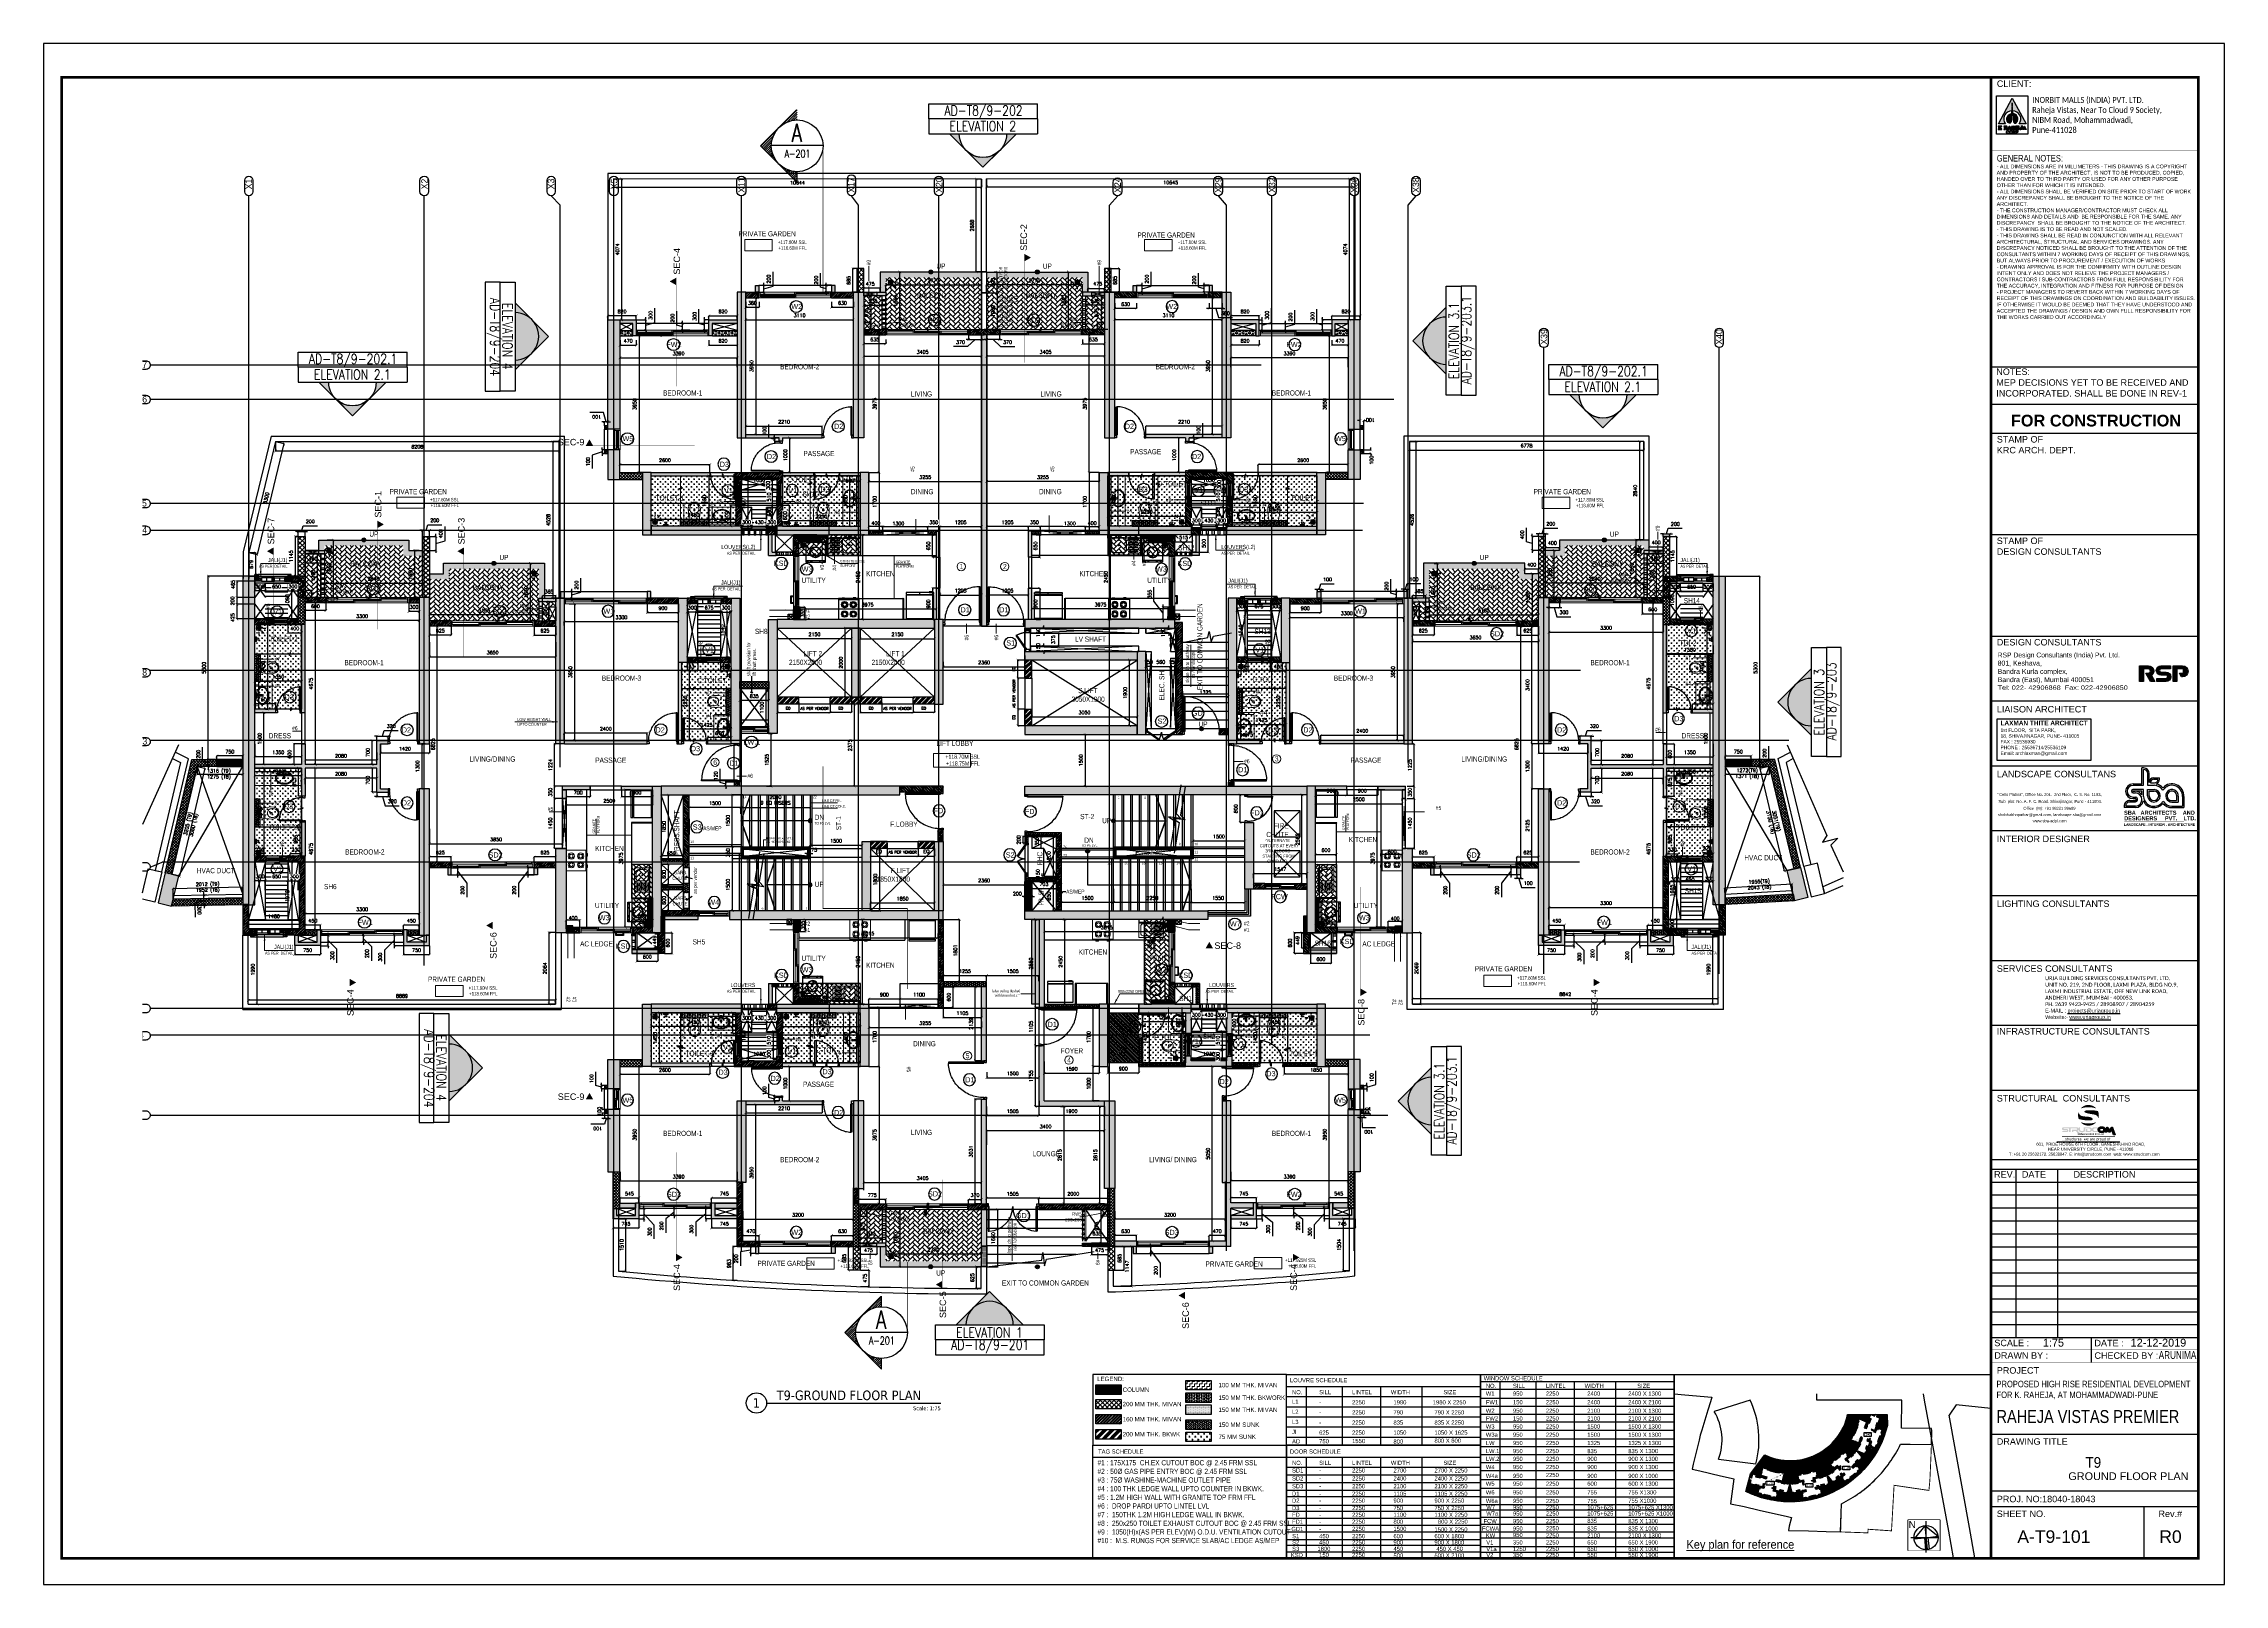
# Paper-space layout 'Layout1' of a CAD drawing. Header units: millimetres. Extents: x 160 to 1001, y 95 to 689.
# The model-space entities are those that its viewports show. They can reach past a viewport. Long polylines and large blocks are cut down to what shows.
import ezdxf
from ezdxf.enums import TextEntityAlignment as Align
from ezdxf.xclip import XClip

# ---------------------------------------------------------------- set-up
doc = ezdxf.new("R2010")
doc.units = ezdxf.units.MM
doc.header["$LTSCALE"] = 1000
doc.header["$MEASUREMENT"] = 0
doc.header["$XCLIPFRAME"] = 0
for name, pattern in [('$2$( Hidden )', [0.375, 0.25, -0.125]), ('1BHK-A$0$AUDIT_D_120904163729-0', [0]), ('1BHK-A$1$$0$HIDDEN', [0.375, 0.25, -0.125]), ('1BHK-A$1$( Hidden )', [0.375, 0.25, -0.125]), ('1BHK-A$1$HIDDEN', [0.375, 0.25, -0.125]), ('2BHK-A - BACK$0$AUDIT_D_120904163729-0', [0]), ('2BHK-A - BACK$1$( Hidden )', [0.375, 0.25, -0.125]), ('2BHK-A - BACK$2$HIDDEN', [0.375, 0.25, -0.125]), ('2BHK-C$0$AUDIT_D_120904163729-0', [0]), ('2BHK-C$1$HIDDEN', [0.375, 0.25, -0.125]), ('3BHK-A$0$$1$HIDDEN', [0.375, 0.25, -0.125]), ('3BHK-A$1$AUDIT_D_120904163729-0', [0]), ('3BHK-A$2$( Hidden )', [0.375, 0.25, -0.125]), ('3BHK-A$2$HIDDEN', [0.375, 0.25, -0.125]), ('AUDIT_D_120904163729-0', [0]), ('SHEET LANDSCAPE-KRC FORMAT$0$ACAD_ISO10W100', [18, 12, -3, 0, -3]), ('SHEET LANDSCAPE-KRC FORMAT$0$COLUMNS-T6-231111$0$HIDDEN', [0.375, 0.25, -0.125]), ('SHEET LANDSCAPE-KRC FORMAT$0$HIDDEN', [0.375, 0.25, -0.125]), ('T10_PROFILE SECTIONS$0$PHANTOM2', [1.25, 0.625, -0.125, 0.125, -0.125, 0.125, -0.125]), ('T8 - GROUND FLOOR CORE$0$$0$HIDDEN', [0.375, 0.25, -0.125]), ('T8 - GROUND FLOOR CORE$0$AUDIT_D_120904163729-0', [0]), ('T8 - GROUND FLOOR CORE$0$DASHED2', [0.375, 0.25, -0.125]), ('T8 - GROUND FLOOR CORE$0$HIDDEN', [0.375, 0.25, -0.125]), ('T8 - GROUND FLOOR CORE$0$HIDDEN2', [0.1875, 0.125, -0.0625]), ('T8 - GROUND FLOOR CORE$0$T10-TYPICAL FLOOR CORE$0$HIDDEN', [0.375, 0.25, -0.125]), ('T8 - GROUND FLOOR CORE$0$T8 - TYPICAL FLOOR CORE$0$T10-TYPICAL FLOOR CORE$0$HIDDEN', [0.375, 0.25, -0.125]), ('T8 - GROUND FLOOR CORE$1$( Hidden )', [0.375, 0.25, -0.125]), ('T8 - GROUND FLOOR CORE$1$T10-TYPICAL FLOOR CORE$0$( Hidden )', [0.375, 0.25, -0.125]), ('T8 - GROUND FLOOR CORE$1$T8 - TYPICAL FLOOR CORE$0$HIDDEN2', [0.1875, 0.125, -0.0625]), ('T8(T9 IS SIMILAR) - GROUND FLOOR - DIMENSION & TEXTING$0$AUDIT_D_120904163729-0', [0]), ('T8(T9 IS SIMILAR) - GROUND FLOOR - DIMENSION & TEXTING$0$HIDDEN', [0.375, 0.25, -0.125]), ('T8(T9 IS SIMILAR) - GROUND FLOOR - DIMENSION & TEXTING$0$T8_REFUGE COLUMNS$0$HIDDEN', [0.375, 0.25, -0.125]), ('T8(T9 IS SIMILAR) - GROUND FLOOR ELEVATION$0$AUDIT_D_120904163729-0', [0]), ('T8(T9 IS SIMILAR) - GROUND FLOOR ELEVATION$1$HIDDEN', [0.375, 0.25, -0.125]), ('T8_PROFILE SECTIONS$0$HIDDEN', [0.375, 0.25, -0.125]), ('T8_PROFILE SECTIONS$0$PHANTOM2', [1.25, 0.625, -0.125, 0.125, -0.125, 0.125, -0.125]), ('T8_REFUGE COLUMNS$0$AUDIT_D_120904163729-0', [0]), ('T8_REFUGE COLUMNS$0$CENTER2', [1.125, 0.75, -0.125, 0.125, -0.125])]:
    doc.linetypes.add(name, pattern=pattern)
doc.layers.get('0').update_dxf_attribs({"linetype": 'AUDIT_D_120904163729-0'})
doc.layers.get('DEFPOINTS').update_dxf_attribs({"linetype": 'AUDIT_D_120904163729-0'})
for name, color, linetype, lineweight in [('$0$$0$a-Text', 4, 'Continuous', 0), ('$0$a-Text', 4, 'Continuous', 0), ('$1$A-Title', 7, 'Continuous', 0), ('1BHK-A$0$$0$A-WALL- 160', 6, 'Continuous', 30), ('1BHK-A$0$A-WALL- 160', 6, 'Continuous', 30), ('1BHK-A$0$Ele', 8, 'Continuous', 15), ('1BHK-A$0$Ventilator', 5, 'Continuous', 0), ('1BHK-A$0$Window', 4, 'Continuous', 20), ('1BHK-A$1$$0$a-TOI-fixtures', 251, 'Continuous', 0), ('1BHK-A$1$a-TOI-fixtures', 251, 'Continuous', 0), ('2BHK-A - BACK$1$$0$a-TOI-fixtures', 251, 'Continuous', 0), ('2BHK-A - BACK$1$$0$A-WALL- 160', 6, 'Continuous', 30), ('2BHK-A - BACK$1$A-WALL- 160', 6, 'Continuous', 30), ('2BHK-A - BACK$1$Ele', 8, 'Continuous', 15), ('2BHK-A - BACK$1$Ventilator', 5, 'Continuous', 0), ('2BHK-A - BACK$1$Window', 4, 'Continuous', 20), ('2BHK-A - BACK$2$a-TOI-fixtures', 251, 'Continuous', 0), ('2BHK-C$0$$0$A-WALL- 160', 6, 'Continuous', 30), ('2BHK-C$0$Ele', 8, 'Continuous', 15), ('2BHK-C$0$Ventilator', 5, 'Continuous', 0), ('2BHK-C$0$Window', 4, 'Continuous', 20), ('2BHK-C$1$$0$a-TOI-fixtures', 251, 'Continuous', 0), ('2BHK-C$1$a-TOI-fixtures', 251, 'Continuous', 0), ('2BHK-C$1$A-WALL- 160', 6, 'Continuous', 30), ('3BHK-A$1$$0$Window', 4, 'Continuous', 20), ('3BHK-A$1$$1$a-TOI-fixtures', 251, 'Continuous', 0), ('3BHK-A$1$$1$A-WALL- 160', 6, 'Continuous', 30), ('3BHK-A$1$D&W', 8, 'Continuous', 25), ('3BHK-A$1$Ele', 8, 'Continuous', 15), ('3BHK-A$1$Ventilator', 5, 'Continuous', 0), ('3BHK-A$1$Window', 4, 'Continuous', 20), ('3BHK-A$2$a-TOI-fixtures', 251, 'Continuous', 0), ('3BHK-A$2$A-WALL- 160', 6, 'Continuous', 30), ('D&W', 8, 'Continuous', 25), ('SCHEDULE$0$D&W', 8, 'Continuous', 25), ('SCHEDULE$0$SCHEDULE$0$D&W', 8, 'Continuous', 25), ('SHEET LANDSCAPE-KRC FORMAT$0$A-Title', 7, 'Continuous', 0), ('SHEET LANDSCAPE-KRC FORMAT$0$Building extent', 30, 'SHEET LANDSCAPE-KRC FORMAT$0$HIDDEN', 30), ('SHEET LANDSCAPE-KRC FORMAT$0$DP-ROAD', 1, 'Continuous', 30), ('T8 - GROUND FLOOR CORE$0$a-Text', 4, 'Continuous', 0), ('T8 - GROUND FLOOR CORE$0$A-WALL- 160', 6, 'Continuous', 30), ('T8 - GROUND FLOOR CORE$0$D&W', 8, 'Continuous', 25), ('T8 - GROUND FLOOR CORE$0$Ele', 8, 'Continuous', 15), ('T8 - GROUND FLOOR CORE$0$R0-18-10-2014-T1-1st Podium Floor Plan$0$Text', 2, 'Continuous', 0), ('T8 - GROUND FLOOR CORE$0$T10-TYPICAL FLOOR CORE$0$A-WALL- 160', 6, 'Continuous', 30), ('T8 - GROUND FLOOR CORE$0$T10-TYPICAL FLOOR CORE$0$D&W', 8, 'Continuous', 25), ('T8 - GROUND FLOOR CORE$0$T10-TYPICAL FLOOR CORE$0$Window', 4, 'Continuous', 20), ('T8 - GROUND FLOOR CORE$0$T8 - TYPICAL FLOOR CORE$0$A-WALL- 160', 6, 'Continuous', 30), ('T8 - GROUND FLOOR CORE$0$T8 - TYPICAL FLOOR CORE$0$D&W', 8, 'Continuous', 25), ('T8 - GROUND FLOOR CORE$0$T8 - TYPICAL FLOOR CORE$1$a-Text', 4, 'Continuous', 0), ('T8 - GROUND FLOOR CORE$0$wall', 22, 'Continuous', 30), ('T8 - GROUND FLOOR CORE$0$Window', 4, 'Continuous', 20), ('T8(T9 IS SIMILAR) - GROUND FLOOR - DIMENSION & TEXTING$0$a-Text', 4, 'Continuous', 0), ('T8(T9 IS SIMILAR) - GROUND FLOOR - DIMENSION & TEXTING$0$R0-18-10-2014-T1-1st Podium Floor Plan$0$Text', 2, 'Continuous', 0), ('T8(T9 IS SIMILAR) - GROUND FLOOR ELEVATION$0$ELE-1', 4, 'Continuous', 30), ('T8(T9 IS SIMILAR) - GROUND FLOOR$0$a-Text', 4, 'Continuous', 0), ('T8(T9 IS SIMILAR) - GROUND FLOOR$0$D&W', 8, 'Continuous', 25), ('wall', 22, 'Continuous', 30)]:
    doc.layers.add(name, color=color, linetype=linetype, lineweight=lineweight)
for name, color, linetype in [('$0$a-text m @ 1 @ 1 @ 1', 4, 'Continuous'), ('1BHK-A$0$$0$A-Elev Feature-Chajja', 13, 'Continuous'), ('1BHK-A$0$$0$CUT-OUT', 49, 'Continuous'), ('1BHK-A$0$$0$LEDGE WALL', 5, 'Continuous'), ('1BHK-A$0$A-DECK SUNK 125', 8, 'Continuous'), ('1BHK-A$0$A-DOOR-FULL', 2, 'Continuous'), ('1BHK-A$0$A-Elev Feature-Chajja', 13, 'Continuous'), ('1BHK-A$0$A-HATCH -160', 251, '1BHK-A$0$AUDIT_D_120904163729-0'), ('1BHK-A$0$a-KIT FIX', 251, 'Continuous'), ('1BHK-A$0$A-SANITARY', 2, 'Continuous'), ('1BHK-A$0$A-SERVICES CUTOUT', 8, 'Continuous'), ('1BHK-A$0$a-tile drop', 3, 'Continuous'), ('1BHK-A$0$A-TOI SUNK 50MM', 8, 'Continuous'), ('1BHK-A$0$APT PLANS-typ$0$TILEDROP', 3, 'Continuous'), ('1BHK-A$0$CUT-OUT', 49, 'Continuous'), ('1BHK-A$0$ELE 1', 1, 'Continuous'), ('1BHK-A$0$ELEV.', 5, 'Continuous'), ('1BHK-A$0$LEDGE WALL', 5, 'Continuous'), ('2BHK-A - BACK$0$2BHK-A - FRONT$0$a-furniture', 8, 'Continuous'), ('2BHK-A - BACK$0$A-DOOR-FULL', 2, 'Continuous'), ('2BHK-A - BACK$0$A-HATCH -160', 251, '2BHK-A - BACK$0$AUDIT_D_120904163729-0'), ('2BHK-A - BACK$0$a-KIT FIX', 251, 'Continuous'), ('2BHK-A - BACK$0$A-SERVICES CUTOUT', 8, 'Continuous'), ('2BHK-A - BACK$0$a-tile drop', 3, 'Continuous'), ('2BHK-A - BACK$0$APT PLANS-typ$0$TILEDROP', 3, 'Continuous'), ('2BHK-A - BACK$1$$0$A-Elev Feature-Chajja', 13, 'Continuous'), ('2BHK-A - BACK$1$$0$CUT-OUT', 49, 'Continuous'), ('2BHK-A - BACK$1$A-DECK SUNK 125', 8, 'Continuous'), ('2BHK-A - BACK$1$A-Elev Feature-Chajja', 13, 'Continuous'), ('2BHK-A - BACK$1$A-LINTEL', 5, '2BHK-A - BACK$2$HIDDEN'), ('2BHK-A - BACK$1$A-TOI SUNK 50MM', 8, 'Continuous'), ('2BHK-A - BACK$1$CUT-OUT', 49, 'Continuous'), ('2BHK-A - BACK$1$ELE 1', 1, 'Continuous'), ('2BHK-A - BACK$1$LEDGE WALL', 5, 'Continuous'), ('2BHK-C$0$$0$CUT-OUT', 49, 'Continuous'), ('2BHK-C$0$$0$ELEV.', 5, 'Continuous'), ('2BHK-C$0$$0$LEDGE WALL', 5, 'Continuous'), ('2BHK-C$0$A-DECK SUNK 125', 8, 'Continuous'), ('2BHK-C$0$A-DOOR-FULL', 2, 'Continuous'), ('2BHK-C$0$A-Elev Feature-Chajja', 13, 'Continuous'), ('2BHK-C$0$A-HATCH -160', 251, '2BHK-C$0$AUDIT_D_120904163729-0'), ('2BHK-C$0$a-KIT FIX', 251, 'Continuous'), ('2BHK-C$0$A-LINTEL', 5, '2BHK-C$1$HIDDEN'), ('2BHK-C$0$A-SANITARY', 2, 'Continuous'), ('2BHK-C$0$A-SERVICES CUTOUT', 8, 'Continuous'), ('2BHK-C$0$a-tile drop', 3, 'Continuous'), ('2BHK-C$0$A-TOI SUNK 50MM', 8, 'Continuous'), ('2BHK-C$0$APT PLANS-typ$0$TILEDROP', 3, 'Continuous'), ('2BHK-C$0$CUT-OUT', 49, 'Continuous'), ('2BHK-C$0$ELE 1', 1, 'Continuous'), ('2BHK-C$0$ELEV.', 5, 'Continuous'), ('2BHK-C$0$LEDGE WALL', 5, 'Continuous'), ('2BHK-C$1$$0$A-Elev Feature-Chajja', 13, 'Continuous'), ('3BHK-A$0$$0$A-DOOR-FULL', 2, 'Continuous'), ('3BHK-A$0$$0$A-SERVICES CUTOUT', 8, 'Continuous'), ('3BHK-A$0$$1$ELEV.', 5, 'Continuous'), ('3BHK-A$0$$1$LEDGE WALL', 5, 'Continuous'), ('3BHK-A$0$A-DOOR-FULL', 2, 'Continuous'), ('3BHK-A$0$A-SANITARY', 2, 'Continuous'), ('3BHK-A$0$a-tile drop', 3, 'Continuous'), ('3BHK-A$0$APT PLANS-typ$0$TILEDROP', 3, 'Continuous'), ('3BHK-A$0$ELEV.', 5, 'Continuous'), ('3BHK-A$0$LEDGE WALL', 5, 'Continuous'), ('3BHK-A$1$$0$a-KIT FIX', 251, 'Continuous'), ('3BHK-A$1$$1$A-Elev Feature-Chajja', 13, 'Continuous'), ('3BHK-A$1$$1$CUT-OUT', 49, 'Continuous'), ('3BHK-A$1$A-DECK SUNK 125', 8, 'Continuous'), ('3BHK-A$1$A-Elev Feature-Chajja', 13, 'Continuous'), ('3BHK-A$1$A-HATCH -160', 251, '3BHK-A$1$AUDIT_D_120904163729-0'), ('3BHK-A$1$A-TOI SUNK 50MM', 8, 'Continuous'), ('3BHK-A$1$A_win no.', 170, 'Continuous'), ('3BHK-A$1$CUT-OUT', 49, 'Continuous'), ('3BHK-A$1$ELE 1', 1, 'Continuous'), ('A-GARDEN PARTITION', 1, 'Continuous'), ('COL', 3, 'Continuous'), ('SCHEDULE$0$$1$A-TOI SUNK 50MM', 8, 'Continuous'), ('SCHEDULE$0$100 THK  NON STRUCTURAL WALL', 7, 'Continuous'), ('SCHEDULE$0$A-SCHEDULE TEXT', 4, 'Continuous'), ('SCHEDULE$0$elevation', 8, 'Continuous'), ('SCHEDULE$0$SCHEDULE$0$A-SCHEDULE TEXT', 4, 'Continuous'), ('SHEET LANDSCAPE-KRC FORMAT$0$A-ADDE-TEXT', 7, 'Continuous'), ('SHEET LANDSCAPE-KRC FORMAT$0$A-AREA', 3, 'Continuous'), ('SHEET LANDSCAPE-KRC FORMAT$0$A-PODIUM LVL', 7, 'Continuous'), ('SHEET LANDSCAPE-KRC FORMAT$0$A-points', 1, 'Continuous'), ('SHEET LANDSCAPE-KRC FORMAT$0$BLG PROFILE', 1, 'Continuous'), ('SHEET LANDSCAPE-KRC FORMAT$0$column', 3, 'Continuous'), ('SHEET LANDSCAPE-KRC FORMAT$0$DIM', 8, 'Continuous'), ('SHEET LANDSCAPE-KRC FORMAT$0$driveway', 162, 'Continuous'), ('SHEET LANDSCAPE-KRC FORMAT$0$HATCH', 11, 'Continuous'), ('SHEET LANDSCAPE-KRC FORMAT$0$LEGEND', 7, 'Continuous'), ('SHEET LANDSCAPE-KRC FORMAT$0$new plot', 30, 'Continuous'), ('SHEET LANDSCAPE-KRC FORMAT$0$point', 2, 'Continuous'), ('SHEET LANDSCAPE-KRC FORMAT$0$REFLINE', 2, 'Continuous'), ('SHEET LANDSCAPE-KRC FORMAT$0$RSP MARKS', 240, 'Continuous'), ('SHEET LANDSCAPE-KRC FORMAT$0$TEXT-RM', 4, 'Continuous'), ('T10_PROFILE SECTIONS$0$A-PROFILE SECTIONS', 81, 'T10_PROFILE SECTIONS$0$PHANTOM2'), ('T8 - GROUND FLOOR CORE$0$202_WALL', 7, 'Continuous'), ('T8 - GROUND FLOOR CORE$0$a-beam 2', 50, 'Continuous'), ('T8 - GROUND FLOOR CORE$0$A-DIMENSIONS', 2, 'T8 - GROUND FLOOR CORE$0$HIDDEN'), ('T8 - GROUND FLOOR CORE$0$A-DOOR', 1, 'Continuous'), ('T8 - GROUND FLOOR CORE$0$A-DOOR-FULL', 2, 'Continuous'), ('T8 - GROUND FLOOR CORE$0$A-Elev Feature-Chajja', 13, 'Continuous'), ('T8 - GROUND FLOOR CORE$0$A-FINISHED STAIRS', 1, 'Continuous'), ('T8 - GROUND FLOOR CORE$0$A-HATCH -160', 251, 'T8 - GROUND FLOOR CORE$0$AUDIT_D_120904163729-0'), ('T8 - GROUND FLOOR CORE$0$A-RERA CARPET AREA', 30, 'Continuous'), ('T8 - GROUND FLOOR CORE$0$A-UNFINISHED STAIRS', 30, 'T8 - GROUND FLOOR CORE$0$DASHED2'), ('T8 - GROUND FLOOR CORE$0$a-window-no', 125, 'Continuous'), ('T8 - GROUND FLOOR CORE$0$A_rail', 253, 'Continuous'), ('T8 - GROUND FLOOR CORE$0$B-AR-ANNO-E DECK FLOOR$0$a-text', 4, 'Continuous'), ('T8 - GROUND FLOOR CORE$0$BEAM', 5, 'T8 - GROUND FLOOR CORE$0$HIDDEN'), ('T8 - GROUND FLOOR CORE$0$CUT-OUT', 49, 'Continuous'), ('T8 - GROUND FLOOR CORE$0$STRUC DIM', 30, 'Continuous'), ('T8 - GROUND FLOOR CORE$0$T10-TYPICAL FLOOR CORE$0$a-beam 2', 50, 'Continuous'), ('T8 - GROUND FLOOR CORE$0$T10-TYPICAL FLOOR CORE$0$A-SLAB SUNK-AC LEDGES', 251, 'T8 - GROUND FLOOR CORE$0$T10-TYPICAL FLOOR CORE$0$HIDDEN'), ('T8 - GROUND FLOOR CORE$0$T10-TYPICAL FLOOR CORE$0$CUT-OUT', 49, 'Continuous'), ('T8 - GROUND FLOOR CORE$0$T8 - TYPICAL FLOOR CORE$0$A-DOOR', 1, 'Continuous'), ('T8 - GROUND FLOOR CORE$0$T8 - TYPICAL FLOOR CORE$0$a-window-no', 125, 'Continuous'), ('T8 - GROUND FLOOR CORE$0$T8 - TYPICAL FLOOR CORE$0$CUT-OUT', 49, 'Continuous'), ('T8 - GROUND FLOOR CORE$0$T8 - TYPICAL FLOOR CORE$0$T10-TYPICAL FLOOR CORE$0$A-SLAB SUNK-AC LEDGES', 251, 'T8 - GROUND FLOOR CORE$0$T8 - TYPICAL FLOOR CORE$0$T10-TYPICAL FLOOR CORE$0$HIDDEN'), ('T8 - GROUND FLOOR CORE$0$T8 - TYPICAL FLOOR CORE$0$Typical floor plan-$0$$0$A2-TYPICAL$0$a-door', 1, 'Continuous'), ('T8 - GROUND FLOOR CORE$0$Typical floor plan-$0$$0$A2-TYPICAL$0$a-door', 1, 'Continuous'), ('T8 - GROUND FLOOR CORE$1$STAIRS', 1, 'Continuous'), ('T8(T9 IS SIMILAR) - GROUND FLOOR - DIMENSION & TEXTING$0$A-DIMENSIONS', 2, 'T8(T9 IS SIMILAR) - GROUND FLOOR - DIMENSION & TEXTING$0$HIDDEN'), ('T8(T9 IS SIMILAR) - GROUND FLOOR - DIMENSION & TEXTING$0$A-RWS NOS.', 1, 'T8(T9 IS SIMILAR) - GROUND FLOOR - DIMENSION & TEXTING$0$AUDIT_D_120904163729-0'), ('T8(T9 IS SIMILAR) - GROUND FLOOR - DIMENSION & TEXTING$0$a-window-no', 125, 'Continuous'), ('T8(T9 IS SIMILAR) - GROUND FLOOR - DIMENSION & TEXTING$0$ANNO', 7, 'Continuous'), ('T8(T9 IS SIMILAR) - GROUND FLOOR - DIMENSION & TEXTING$0$T8_REFUGE COLUMNS$0$a-section line', 92, 'Continuous'), ('T8(T9 IS SIMILAR) - GROUND FLOOR - DIMENSION & TEXTING$0$T8_REFUGE COLUMNS$0$SECTSYMBOL', 3, 'Continuous'), ('T8(T9 IS SIMILAR) - GROUND FLOOR - DIMENSION & TEXTING$0$T8_REFUGE COLUMNS$0$TEXTB', 2, 'Continuous'), ('T8(T9 IS SIMILAR) - GROUND FLOOR ELEVATION$0$A-DIM', 1, 'T8(T9 IS SIMILAR) - GROUND FLOOR ELEVATION$0$AUDIT_D_120904163729-0'), ('T8(T9 IS SIMILAR) - GROUND FLOOR ELEVATION$0$A-WALL HATCH', 252, 'T8(T9 IS SIMILAR) - GROUND FLOOR ELEVATION$0$AUDIT_D_120904163729-0'), ('T8(T9 IS SIMILAR) - GROUND FLOOR ELEVATION$0$A-WALL-FEATURES', 6, 'T8(T9 IS SIMILAR) - GROUND FLOOR ELEVATION$0$AUDIT_D_120904163729-0'), ('T8(T9 IS SIMILAR) - GROUND FLOOR$0$$0$A-DECK SUNK 125', 8, 'Continuous'), ('T8(T9 IS SIMILAR) - GROUND FLOOR$0$$0$CUT-OUT', 49, 'Continuous'), ('T8(T9 IS SIMILAR) - GROUND FLOOR$0$B-AR-ANNO-E DECK FLOOR$0$a-text', 4, 'Continuous'), ('T8(T9 IS SIMILAR) - GROUND FLOOR$1$STAIRS', 1, 'Continuous'), ('T8_PROFILE SECTIONS$0$A-PROFILE SECTIONS', 81, 'T8_PROFILE SECTIONS$0$PHANTOM2'), ('T8_REFUGE COLUMNS$0$A-CENTERLINE', 193, 'T8_REFUGE COLUMNS$0$CENTER2'), ('T8_REFUGE COLUMNS$0$A-COLUMN GRID NUMBERING', 4, 'T8_REFUGE COLUMNS$0$AUDIT_D_120904163729-0'), ('T8_REFUGE COLUMNS$0$A-RCC COLS', 3, 'Continuous'), ('T8_REFUGE COLUMNS$0$A-SHEAR WALL THICKENING', 3, 'Continuous')]:
    doc.layers.add(name, color=color, linetype=linetype)
doc.layers.add('T8_REFUGE COLUMNS$0$COL-HATCH', color=7, linetype='Continuous', lineweight=25, true_color=0xa3a3a3)
doc.layers.get('DEFPOINTS').freeze()
doc.styles.add('$0$$0$ARIAL ARROW', font='swisscl.ttf')
doc.styles.add('$0$ARIAL ARROW', font='swisscl.ttf')
doc.styles.add('$0$Tahoma', font='tahoma.ttf')
doc.styles.add('$1$AMISH', font='arial.ttf')
doc.styles.add('$28$Romans 1', font='romans.shx', dxfattribs={"height": 100})
doc.styles.add('$6$Romans 1', font='romans.shx', dxfattribs={"height": 100})
doc.styles.add('1BHK-A$1$Romans 1', font='romans.shx', dxfattribs={"height": 100})
doc.styles.add('2BHK-A - BACK$1$Romans 1', font='romans.shx', dxfattribs={"height": 100})
doc.styles.add('2BHK-C$1$Romans 1', font='romans.shx', dxfattribs={"height": 100})
doc.styles.add('3BHK-A$1$Romans 1', font='romans.shx', dxfattribs={"height": 100})
doc.styles.add('arial', font='sanss___.ttf')
doc.styles.add('SCHEDULE$0$arial', font='sanss___.ttf')
doc.styles.add('SCHEDULE$0$SCHEDULE$0$arial', font='sanss___.ttf')
doc.styles.add('SHEET LANDSCAPE-KRC FORMAT$0$AMISH', font='arial.ttf')
doc.styles.add('SHEET LANDSCAPE-KRC FORMAT$0$AR', font='arial.ttf')
doc.styles.add('SHEET LANDSCAPE-KRC FORMAT$0$arial', font='sanss___.ttf')
doc.styles.add('SHEET LANDSCAPE-KRC FORMAT$0$ARIAL NERROW', font='ARIALNB.TTF')
doc.styles.add('SHEET LANDSCAPE-KRC FORMAT$0$LT0100R', font='arial.ttf', dxfattribs={"height": 240})
doc.styles.add('SHEET LANDSCAPE-KRC FORMAT$0$SCPL-1', font='swissl.ttf')
doc.styles.add('SHEET LANDSCAPE-KRC FORMAT$0$STANDARD', font='GOTHIC.TTF')
doc.styles.add('SHEET LANDSCAPE-KRC FORMAT$0$T-BLK-A1$0$DIM', font='dim.shx', dxfattribs={"width": 1.2})
doc.styles.add('SHEET LANDSCAPE-KRC FORMAT$0$TEXT1', font='simplex.shx', dxfattribs={"width": 0.8})
doc.styles.add('SHEET LANDSCAPE-KRC FORMAT$0$TitleArial', font='arial.ttf', dxfattribs={"width": 0.8})
doc.styles.add('T8 - GROUND FLOOR CORE$0$ARIAL ARROW', font='swisscl.ttf')
doc.styles.add('T8 - GROUND FLOOR CORE$0$LODHA STANDERD', font='sanss___.ttf')
doc.styles.add('T8 - GROUND FLOOR CORE$0$Romans 1', font='romans.shx', dxfattribs={"height": 100})
doc.styles.add('T8 - GROUND FLOOR CORE$0$T8 - TYPICAL FLOOR CORE$0$LODHA STANDERD', font='sanss___.ttf')
doc.styles.add('T8 - GROUND FLOOR CORE$0$T8 - TYPICAL FLOOR CORE$1$ARIAL ARROW', font='swisscl.ttf')
doc.styles.add('T8 - GROUND FLOOR CORE$0$Tahoma', font='tahoma.ttf')
doc.styles.add('T8(T9 IS SIMILAR) - GROUND FLOOR - DIMENSION & TEXTING$0$arial', font='sanss___.ttf')
doc.styles.add('T8(T9 IS SIMILAR) - GROUND FLOOR - DIMENSION & TEXTING$0$ARIAL ARROW', font='swisscl.ttf')
doc.styles.add('T8(T9 IS SIMILAR) - GROUND FLOOR - DIMENSION & TEXTING$0$LODHA STANDERD', font='sanss___.ttf')
doc.styles.add('T8(T9 IS SIMILAR) - GROUND FLOOR - DIMENSION & TEXTING$0$Romans 1', font='romans.shx', dxfattribs={"height": 100})
doc.styles.add('T8(T9 IS SIMILAR) - GROUND FLOOR - DIMENSION & TEXTING$0$T8_REFUGE COLUMNS$0$ROMANS', font='romans.shx', dxfattribs={"width": 0.75})
doc.styles.add('T8(T9 IS SIMILAR) - GROUND FLOOR - DIMENSION & TEXTING$0$T8_REFUGE COLUMNS$0$TEXT1', font='simplex.shx', dxfattribs={"width": 0.8})
doc.styles.add('T8(T9 IS SIMILAR) - GROUND FLOOR - DIMENSION & TEXTING$0$Tahoma', font='tahoma.ttf')
doc.styles.add('T8(T9 IS SIMILAR) - GROUND FLOOR ELEVATION$0$Romans 1', font='romans.shx', dxfattribs={"height": 100})
doc.styles.add('T8(T9 IS SIMILAR) - GROUND FLOOR$0$ARIAL ARROW', font='swisscl.ttf')
doc.styles.add('T8_PROFILE SECTIONS$0$arial', font='sanss___.ttf')
doc.styles.add('T8_REFUGE COLUMNS$0$STANDARD', font='GOTHIC.TTF')
doc.dimstyles.new('$0$ALPINE S', dxfattribs={"dimscale": 0, "dimtxt": 100, "dimasz": 75, "dimexe": 0, "dimexo": 0, "dimgap": 75, "dimtad": 1, "dimdec": 0, "dimzin": 0, "dimdsep": 46, "dimtxsty": '$6$Romans 1', "dimblk": '$6$_ArchTick', "dimcen": 0.09, "dimclrd": 256, "dimclre": 256, "dimclrt": 7, "dimadec": 0, "dimazin": 0, "dimtfac": 1, "dimtdec": 0, "dimtofl": 0, "dimtmove": 1, "dimatfit": 0, "dimldrblk": '$0$_Open90', "dimfxl": 1, "dimtolj": 1, "dimtzin": 0, "dimarcsym": 0})
doc.dimstyles.new('$1$ALPINE S', dxfattribs={"dimscale": 0, "dimtxt": 100, "dimasz": 75, "dimexe": 0, "dimexo": 0, "dimgap": 75, "dimtad": 1, "dimdec": 0, "dimzin": 0, "dimdsep": 46, "dimtxsty": '$28$Romans 1', "dimblk": '$28$_ArchTick', "dimcen": 0.09, "dimclrd": 256, "dimclre": 256, "dimclrt": 7, "dimadec": 0, "dimazin": 0, "dimtfac": 1, "dimtdec": 0, "dimtofl": 0, "dimtmove": 1, "dimatfit": 0, "dimldrblk": '$1$_Open90', "dimfxl": 1, "dimtolj": 1, "dimtzin": 0, "dimarcsym": 0})
doc.dimstyles.new('1BHK-A$1$ALPINE S', dxfattribs={"dimscale": 0, "dimtxt": 100, "dimasz": 75, "dimexe": 0, "dimexo": 0, "dimgap": 75, "dimtad": 1, "dimdec": 0, "dimzin": 0, "dimdsep": 46, "dimtxsty": '1BHK-A$1$Romans 1', "dimblk": '1BHK-A$1$_ArchTick', "dimcen": 0.09, "dimclrd": 256, "dimclre": 256, "dimclrt": 7, "dimadec": 0, "dimazin": 0, "dimtfac": 1, "dimtdec": 0, "dimtofl": 0, "dimtmove": 1, "dimatfit": 0, "dimldrblk": '1BHK-A$1$_Open90', "dimfxl": 1, "dimtolj": 1, "dimtzin": 0, "dimarcsym": 0})
doc.dimstyles.new('2BHK-A - BACK$1$ALPINE S', dxfattribs={"dimscale": 0, "dimtxt": 100, "dimasz": 75, "dimexe": 0, "dimexo": 0, "dimgap": 75, "dimtad": 1, "dimdec": 0, "dimzin": 0, "dimdsep": 46, "dimtxsty": '2BHK-A - BACK$1$Romans 1', "dimblk": '2BHK-A - BACK$1$_ArchTick', "dimcen": 0.09, "dimclrd": 256, "dimclre": 256, "dimclrt": 7, "dimadec": 0, "dimazin": 0, "dimtfac": 1, "dimtdec": 0, "dimtofl": 0, "dimtmove": 1, "dimatfit": 0, "dimldrblk": '2BHK-A - BACK$1$_Open90', "dimfxl": 1, "dimtolj": 1, "dimtzin": 0, "dimarcsym": 0})
doc.dimstyles.new('2BHK-C$1$ALPINE S', dxfattribs={"dimscale": 0, "dimtxt": 100, "dimasz": 75, "dimexe": 0, "dimexo": 0, "dimgap": 75, "dimtad": 1, "dimdec": 0, "dimzin": 0, "dimdsep": 46, "dimtxsty": '2BHK-C$1$Romans 1', "dimblk": '2BHK-C$1$_ArchTick', "dimcen": 0.09, "dimclrd": 256, "dimclre": 256, "dimclrt": 7, "dimadec": 0, "dimazin": 0, "dimtfac": 1, "dimtdec": 0, "dimtofl": 0, "dimtmove": 1, "dimatfit": 0, "dimldrblk": '2BHK-C$1$_Open90', "dimfxl": 1, "dimtolj": 1, "dimtzin": 0, "dimarcsym": 0})
doc.dimstyles.new('3BHK-A$1$ALPINE S', dxfattribs={"dimscale": 0, "dimtxt": 100, "dimasz": 75, "dimexe": 0, "dimexo": 0, "dimgap": 75, "dimtad": 1, "dimdec": 0, "dimzin": 0, "dimdsep": 46, "dimtxsty": '3BHK-A$1$Romans 1', "dimblk": '3BHK-A$1$_ArchTick', "dimcen": 0.09, "dimclrd": 256, "dimclre": 256, "dimclrt": 7, "dimadec": 0, "dimazin": 0, "dimtfac": 1, "dimtdec": 0, "dimtofl": 0, "dimtmove": 1, "dimatfit": 0, "dimldrblk": '3BHK-A$1$_Open90', "dimfxl": 1, "dimtolj": 1, "dimtzin": 0, "dimarcsym": 0})
doc.dimstyles.new('T8 - GROUND FLOOR CORE$0$ALPINE S', dxfattribs={"dimscale": 0, "dimtxt": 100, "dimasz": 75, "dimexe": 0, "dimexo": 0, "dimgap": 75, "dimtad": 1, "dimdec": 0, "dimzin": 0, "dimdsep": 46, "dimtxsty": 'T8 - GROUND FLOOR CORE$0$Romans 1', "dimblk": 'T8 - GROUND FLOOR CORE$0$_ArchTick', "dimcen": 0.09, "dimclrd": 256, "dimclre": 256, "dimclrt": 7, "dimadec": 0, "dimazin": 0, "dimtfac": 1, "dimtdec": 0, "dimtofl": 0, "dimtmove": 1, "dimatfit": 0, "dimldrblk": 'T8 - GROUND FLOOR CORE$0$_Open90', "dimfxl": 1, "dimtolj": 1, "dimtzin": 0, "dimarcsym": 0})
doc.dimstyles.new('T8 - GROUND FLOOR CORE$0$SAMATA STD', dxfattribs={"dimtxt": 100, "dimasz": 50, "dimexe": 50, "dimexo": 50, "dimgap": 10, "dimtad": 0, "dimdec": 0, "dimrnd": 5, "dimzin": 0, "dimdsep": 46, "dimtxsty": 'T8 - GROUND FLOOR CORE$0$Tahoma', "dimblk": 'T8 - GROUND FLOOR CORE$0$_Origin2', "dimcen": -50, "dimdle": 50, "dimclrd": 7, "dimclre": 7, "dimclrt": 7, "dimadec": 0, "dimazin": 0, "dimtfac": 1, "dimtdec": 0, "dimtmove": 1, "dimatfit": 3, "dimfxl": 150, "dimtfill": 1, "dimtolj": 1, "dimtzin": 0, "dimlwd": -1, "dimlwe": -1, "dimarcsym": 0})
doc.dimstyles.new('T8(T9 IS SIMILAR) - GROUND FLOOR - DIMENSION & TEXTING$0$ALPINE S', dxfattribs={"dimscale": 0, "dimtxt": 100, "dimasz": 75, "dimexe": 0, "dimexo": 0, "dimgap": 75, "dimtad": 1, "dimdec": 0, "dimzin": 0, "dimdsep": 46, "dimtxsty": 'T8(T9 IS SIMILAR) - GROUND FLOOR - DIMENSION & TEXTING$0$Romans 1', "dimblk": 'T8(T9 IS SIMILAR) - GROUND FLOOR - DIMENSION & TEXTING$0$_ArchTick', "dimcen": 0.09, "dimclrd": 256, "dimclre": 256, "dimclrt": 7, "dimadec": 0, "dimazin": 0, "dimtfac": 1, "dimtdec": 0, "dimtofl": 0, "dimtmove": 1, "dimatfit": 0, "dimldrblk": 'T8(T9 IS SIMILAR) - GROUND FLOOR - DIMENSION & TEXTING$0$_Open90', "dimfxl": 1, "dimtolj": 1, "dimtzin": 0, "dimarcsym": 0})
doc.dimstyles.new('T8(T9 IS SIMILAR) - GROUND FLOOR - DIMENSION & TEXTING$0$SAMATA STD', dxfattribs={"dimtxt": 100, "dimasz": 50, "dimexe": 50, "dimexo": 50, "dimgap": 10, "dimtad": 0, "dimdec": 0, "dimrnd": 5, "dimzin": 0, "dimdsep": 46, "dimtxsty": 'T8(T9 IS SIMILAR) - GROUND FLOOR - DIMENSION & TEXTING$0$Tahoma', "dimblk": 'T8(T9 IS SIMILAR) - GROUND FLOOR - DIMENSION & TEXTING$0$_Origin2', "dimcen": -50, "dimdle": 50, "dimclrd": 7, "dimclre": 7, "dimclrt": 7, "dimadec": 0, "dimazin": 0, "dimtfac": 1, "dimtdec": 0, "dimtmove": 1, "dimatfit": 3, "dimfxl": 150, "dimtfill": 1, "dimtolj": 1, "dimtzin": 0, "dimlwd": -1, "dimlwe": -1, "dimarcsym": 0})
doc.dimstyles.new('T8(T9 IS SIMILAR) - GROUND FLOOR ELEVATION$0$ALPINE S', dxfattribs={"dimscale": 0, "dimtxt": 100, "dimasz": 75, "dimexe": 0, "dimexo": 0, "dimgap": 75, "dimtad": 1, "dimdec": 0, "dimzin": 0, "dimdsep": 46, "dimtxsty": 'T8(T9 IS SIMILAR) - GROUND FLOOR ELEVATION$0$Romans 1', "dimblk": 'T8(T9 IS SIMILAR) - GROUND FLOOR ELEVATION$0$_ArchTick', "dimcen": 0.09, "dimclrd": 256, "dimclre": 256, "dimclrt": 7, "dimadec": 0, "dimazin": 0, "dimtfac": 1, "dimtdec": 0, "dimtofl": 0, "dimtmove": 1, "dimatfit": 0, "dimldrblk": 'T8(T9 IS SIMILAR) - GROUND FLOOR ELEVATION$0$_Open90', "dimfxl": 1, "dimtolj": 1, "dimtzin": 0, "dimarcsym": 0})
pattern_1 = [(45, (-789896.981, 5385770.066), (-14.142135624, 14.142135624), []), (135, (-789896.981, 5385770.066), (-14.142135624, -14.142135624), [])]
pattern_2 = [(135, (-851695.914, 5365039.183), (-7.954951288, -7.954951288), [])]
pattern_3 = [(0, (-107180.45, 61072.54), (75, 75), [37.5, -112.5]), (90, (-107161.7, 61053.79), (-75, 75), [37.5, -112.5])]
pattern_4 = [(0, (0, 0), (31.25, 31.25), [31.25, -31.25]), (90, (31.25, 0), (-31.25, 31.25), [31.25, -31.25])]
pattern_5 = [(9e-15, (7e-09, 0), (31.25, 31.25), [31.25, -31.25]), (90, (31.25, 0), (-31.25, 31.25), [31.25, -31.25])]
pattern_6 = [(9e-15, (-0.65, 1286.84), (75, 75), [37.5, -112.5]), (90, (18.1, 1268.09), (-75, 75), [37.5, -112.5])]
pattern_7 = [(45, (-0.65, 1285.594), (-39.77475644, 39.77475644), []), (45, (25.864, 1285.594), (-39.77475644, 39.77475644), [])]
pattern_8 = [(45, (-54492.79, 0.14), (-39.77475644, 39.77475644), []), (45, (-54466.276, 0.14), (-39.77475644, 39.77475644), [])]
pattern_9 = [(0, (-0.327, 4e-08), (0, 43.3012702), [25, -50]), (120, (-0.327, 4e-08), (-37.5, -21.6506351), [25, -50]), (60, (24.673, 4e-08), (-37.5, 21.6506351), [25, -50])]

# ---------------------------------------------------------------- blocks, each defined once
blk = doc.blocks.new('*U22')
blk.add_line((21.4, -13), (130.2, -13))
blk.add_circle((15, -13), 6.35)
at = {"style": '$0$Tahoma', "flags": 8}
blk.add_attdef('#', text='', height=6, dxfattribs=at).set_placement((15, -13), align=Align.MIDDLE_CENTER)
blk.add_attdef('VIEWNAME', text='', height=6, dxfattribs=at).set_placement((27.7, -13), align=Align.BOTTOM_LEFT)
blk.add_attdef('VPSCALE', text='', height=2.5, dxfattribs=at).set_placement((130.2, -15), align=Align.TOP_RIGHT)
blk = doc.blocks.new('SHEET LANDSCAPE-KRC FORMAT$0$new')
at = {"layer": 'SHEET LANDSCAPE-KRC FORMAT$0$A-ADDE-TEXT'}
h = blk.add_hatch(color=140, dxfattribs=at)
h.dxf.hatch_style = 1
h.set_gradient(color1=(5, 193, 255), color2=(25, 44, 148), tint=1)
edge = h.paths.add_edge_path()
edge.add_spline(control_points=[(305652.4, 2060.6), (305652.3, 2060.8), (305652, 2061.8), (305650.3, 2063.6), (305647.2, 2064.3), (305644.3, 2065.1), (305640.9, 2065.3), (305637.2, 2065.5), (305633.2, 2066), (305629.6, 2066.8), (305626.5, 2068.6), (305624.6, 2071.5), (305624.2, 2073.6), (305624, 2074.5)], knot_values=[0, 0, 0, 0, 0.421871, 2.033137, 4.327041, 6.322865, 7.827498, 10.698926, 13.457143, 15.499187, 17.654352, 20.07576, 21.826531, 21.826531, 21.826531, 21.826531], degree=3, periodic=0)
edge.add_arc((305643.9, 2068), 21, 161.7908, 180)
edge.add_arc((305643.9, 2068), 21, 180, 195.2607)
edge.add_arc((305659.8, 2235.2), 176.5, 258.1856, 260.0106)
edge.add_arc((305635.3, 2092.1), 31.3, 258.6645, 263.1935)
edge.add_arc((305710.5, 2617.3), 561.9, 261.9297, 262.4396)
edge.add_arc((305645.3, 2129.2), 69.4, 262.7758, 266.141)
edge.add_arc((305646.3, 2123.4), 63.7, 264.8975, 268.8203)
edge.add_arc((305645.6, 2093), 33.3, 268.979, 278.4283)
edge.add_arc((305649.5, 2066.7), 6.69, 278.6634, 295.8837)
h = blk.add_hatch(color=98, dxfattribs=at)
h.dxf.hatch_style = 1
h.set_gradient(color1=(0, 66, 0), color2=(189, 255, 122), tint=1, name='CYLINDER')
edge = h.paths.add_edge_path()
edge.add_arc((305643.9, 2034.1), 52.3, 76.4972, 103.5028)
edge.add_arc((305643.9, 2068), 21, 125.6515, 137.9877)
edge.add_arc((305643.9, 2034.1), 50.3, 71.9795, 108.0205, ccw=False)
edge.add_arc((305643.9, 2068), 21, 42.0123, 54.3485)
edge = h.paths.add_edge_path()
edge.add_spline(control_points=[(305624.3, 2060.4), (305626.1, 2060), (305629.9, 2059.1), (305635.7, 2058.2), (305641.5, 2057.6), (305646.2, 2057.6), (305649.5, 2057.8), (305651.2, 2058.6), (305652, 2059.3), (305652.4, 2059.9), (305652.4, 2060.3), (305652.4, 2060.5), (305652.4, 2060.6)], knot_values=[0, 0, 0, 0, 3.498158, 7.420518, 11.190856, 14.508224, 16.4211, 17.42862, 18.001783, 18.410028, 18.639881, 18.832588, 18.832588, 18.832588, 18.832588], degree=3, periodic=0)
edge.add_arc((305649.5, 2066.7), 6.69, 278.0749, 295.8837, ccw=False)
edge.add_arc((305645.6, 2093), 33.3, 268.979, 278.31, ccw=False)
edge.add_arc((305646.3, 2123.4), 63.7, 264.8975, 268.8203, ccw=False)
edge.add_arc((305645.3, 2129.2), 69.4, 262.7758, 266.141, ccw=False)
edge.add_arc((305710.5, 2617.3), 561.9, 261.9297, 262.4396, ccw=False)
edge.add_arc((305635.3, 2092.1), 31.3, 258.6645, 263.1935, ccw=False)
edge.add_arc((305659.8, 2235.2), 176.5, 258.1856, 260.0106, ccw=False)
edge.add_arc((305643.9, 2068), 21, 195.2607, 201.1871)
edge = h.paths.add_edge_path()
edge.add_arc((305643.9, 2101.8), 50.3, 251.9795, 288.0205, ccw=False)
edge.add_arc((305643.9, 2068), 21, 222.0123, 234.3485)
edge.add_arc((305643.9, 2101.8), 52.3, 256.4972, 283.5028)
edge.add_arc((305643.9, 2068), 21, 305.6515, 317.9877)
edge = h.paths.add_edge_path()
edge.add_line((305636.1, 2076.5), (305637.5, 2075.6))
edge.add_line((305637.5, 2075.6), (305638.9, 2074.8))
edge.add_line((305638.9, 2074.8), (305640, 2074.4))
edge.add_line((305640, 2074.4), (305641.6, 2073.9))
edge.add_line((305641.6, 2073.9), (305642.7, 2073.7))
edge.add_line((305642.7, 2073.7), (305644.4, 2073.4))
edge.add_line((305644.4, 2073.4), (305646, 2073.1))
edge.add_line((305646, 2073.1), (305647.8, 2072.8))
edge.add_line((305647.8, 2072.8), (305650, 2072.5))
edge.add_line((305650, 2072.5), (305652.1, 2072.2))
edge.add_line((305652.1, 2072.2), (305653.7, 2071.9))
edge.add_line((305653.7, 2071.9), (305655.4, 2071.6))
edge.add_line((305655.4, 2071.6), (305656.8, 2071.3))
edge.add_line((305656.8, 2071.3), (305658.1, 2070.9))
edge.add_line((305658.1, 2070.9), (305659.4, 2070.5))
edge.add_line((305659.4, 2070.5), (305660.8, 2070))
edge.add_line((305660.8, 2070), (305661.6, 2069.6))
edge.add_line((305661.6, 2069.6), (305662.6, 2068.9))
edge.add_line((305662.6, 2068.9), (305663.6, 2067.9))
edge.add_line((305663.6, 2067.9), (305664.2, 2067.1))
edge.add_line((305664.2, 2067.1), (305664.5, 2066.3))
edge.add_line((305664.5, 2066.3), (305664.7, 2065.9))
edge.add_line((305664.7, 2065.9), (305664.7, 2065.3))
edge.add_line((305664.7, 2065.3), (305664.6, 2064.7))
edge.add_line((305664.6, 2064.7), (305664.5, 2064))
edge.add_line((305664.5, 2064), (305664.3, 2063.3))
edge.add_line((305664.3, 2063.3), (305664.1, 2062.6))
edge.add_line((305664.1, 2062.6), (305664, 2062))
edge.add_line((305664, 2062), (305663.8, 2061.4))
edge.add_line((305663.8, 2061.4), (305663.7, 2061.1))
edge.add_line((305663.7, 2061.1), (305663.6, 2060.9))
edge.add_line((305663.6, 2060.9), (305663.7, 2061))
edge.add_line((305663.7, 2061), (305663.6, 2061.4))
edge.add_line((305663.6, 2061.4), (305663.6, 2061.9))
edge.add_line((305663.6, 2061.9), (305663.5, 2062.7))
edge.add_line((305663.5, 2062.7), (305663.3, 2063.6))
edge.add_line((305663.3, 2063.6), (305663.1, 2064.2))
edge.add_line((305663.1, 2064.2), (305662.8, 2065))
edge.add_line((305662.8, 2065), (305662.6, 2065.5))
edge.add_line((305662.6, 2065.5), (305662.3, 2066))
edge.add_line((305662.3, 2066), (305661.9, 2066.5))
edge.add_line((305661.9, 2066.5), (305661.6, 2066.8))
edge.add_line((305661.6, 2066.8), (305661.2, 2067.1))
edge.add_line((305661.2, 2067.1), (305660.6, 2067.6))
edge.add_line((305660.6, 2067.6), (305659.9, 2068))
edge.add_line((305659.9, 2068), (305658.9, 2068.4))
edge.add_line((305658.9, 2068.4), (305657.5, 2069))
edge.add_line((305657.5, 2069), (305656.3, 2069.3))
edge.add_line((305656.3, 2069.3), (305655.4, 2069.6))
edge.add_line((305655.4, 2069.6), (305654.2, 2069.9))
edge.add_line((305654.2, 2069.9), (305653.1, 2070.1))
edge.add_line((305653.1, 2070.1), (305651.6, 2070.3))
edge.add_line((305651.6, 2070.3), (305650.4, 2070.5))
edge.add_line((305650.4, 2070.5), (305649.4, 2070.7))
edge.add_line((305649.4, 2070.7), (305647.9, 2070.9))
edge.add_line((305647.9, 2070.9), (305646.8, 2071))
edge.add_line((305646.8, 2071), (305646.1, 2071.2))
edge.add_line((305646.1, 2071.2), (305645.4, 2071.3))
edge.add_line((305645.4, 2071.3), (305644.4, 2071.5))
edge.add_line((305644.4, 2071.5), (305643.3, 2071.7))
edge.add_line((305643.3, 2071.7), (305642, 2072.1))
edge.add_line((305642, 2072.1), (305641.5, 2072.2))
edge.add_line((305641.5, 2072.2), (305640.8, 2072.4))
edge.add_line((305640.8, 2072.4), (305640.1, 2072.6))
edge.add_line((305640.1, 2072.6), (305639.3, 2072.9))
edge.add_line((305639.3, 2072.9), (305638.6, 2073.1))
edge.add_line((305638.6, 2073.1), (305637.9, 2073.4))
edge.add_line((305637.9, 2073.4), (305637.4, 2073.6))
edge.add_line((305637.4, 2073.6), (305637, 2073.8))
edge.add_line((305637, 2073.8), (305636.7, 2074.1))
edge.add_line((305636.7, 2074.1), (305636.5, 2074.3))
edge.add_line((305636.5, 2074.3), (305636.2, 2074.5))
edge.add_line((305636.2, 2074.5), (305636, 2074.7))
edge.add_line((305636, 2074.7), (305635.9, 2074.9))
edge.add_line((305635.9, 2074.9), (305635.8, 2075.1))
edge.add_line((305635.8, 2075.1), (305635.8, 2075.3))
edge.add_line((305635.8, 2075.3), (305635.7, 2075.6))
edge.add_line((305635.7, 2075.6), (305635.7, 2075.7))
edge.add_line((305635.7, 2075.7), (305635.7, 2075.9))
edge.add_line((305635.7, 2075.9), (305635.8, 2076.1))
edge.add_line((305635.8, 2076.1), (305635.9, 2076.3))
edge.add_line((305635.9, 2076.3), (305636.1, 2076.5))
edge.add_line((305636.1, 2076.5), (305636.1, 2076.5))
h = blk.add_hatch(color=140, dxfattribs=at)
h.dxf.hatch_style = 1
h.set_gradient(color1=(5, 193, 255), color2=(25, 44, 148), tint=1)
edge = h.paths.add_edge_path()
edge.add_arc((305643.9, 2034.1), 52.3, 76.4972, 103.5028, ccw=False)
edge.add_arc((305643.9, 2068), 21, 54.3485, 125.6515)
h = blk.add_hatch(color=98, dxfattribs=at)
h.dxf.hatch_style = 1
h.set_gradient(color1=(0, 66, 0), color2=(189, 255, 122), tint=1, name='CYLINDER')
h.paths.add_polyline_path([(305660.8, 2070), (305659.4, 2070.5), (305658.1, 2070.9), (305656.8, 2071.3), (305655.4, 2071.6), (305653.7, 2071.9), (305652.1, 2072.2), (305650, 2072.5), (305647.8, 2072.8), (305646, 2073.1), (305644.4, 2073.4), (305642.7, 2073.7), (305641.6, 2073.9), (305640, 2074.4), (305638.9, 2074.8), (305637.5, 2075.6), (305636.1, 2076.5), (305635.9, 2076.3), (305635.8, 2076.1), (305635.7, 2075.9), (305635.7, 2075.7), (305635.7, 2075.6), (305635.8, 2075.3), (305635.8, 2075.1), (305635.9, 2074.9), (305636, 2074.7), (305636.2, 2074.5), (305636.5, 2074.3), (305636.7, 2074.1), (305637, 2073.8), (305637.4, 2073.6), (305637.9, 2073.4), (305638.6, 2073.1), (305639.3, 2072.9), (305640.1, 2072.6), (305640.8, 2072.4), (305641.5, 2072.2), (305642, 2072.1), (305643.3, 2071.7), (305644.4, 2071.5), (305645.4, 2071.3), (305646.1, 2071.2), (305646.8, 2071), (305647.9, 2070.9), (305649.4, 2070.7), (305650.4, 2070.5), (305651.6, 2070.3), (305653.1, 2070.1), (305654.2, 2069.9), (305655.4, 2069.6), (305656.3, 2069.3), (305657.5, 2069), (305658.9, 2068.4), (305659.9, 2068), (305660.6, 2067.6), (305661.2, 2067.1), (305661.6, 2066.8), (305661.9, 2066.5), (305662.3, 2066), (305662.6, 2065.5), (305662.8, 2065), (305663.1, 2064.2), (305663.3, 2063.6), (305663.5, 2062.7), (305663.6, 2061.9), (305663.6, 2061.4), (305663.7, 2061), (305663.7, 2061.1), (305663.8, 2061.4), (305664, 2062), (305664.1, 2062.6), (305664.3, 2063.3), (305664.5, 2064), (305664.6, 2064.7), (305664.7, 2065.3), (305664.7, 2065.9), (305664.5, 2066.3), (305664.2, 2067.1), (305663.6, 2067.9), (305662.6, 2068.9), (305661.6, 2069.6)])
h = blk.add_hatch(color=140, dxfattribs=at)
h.dxf.hatch_style = 1
h.set_gradient(color1=(5, 193, 255), color2=(25, 44, 148), tint=1)
edge = h.paths.add_edge_path()
edge.add_spline(control_points=[(305663, 2076.6), (305662.3, 2076.7), (305660, 2077.1), (305657.6, 2077.6), (305655.9, 2077.9), (305655.8, 2077.9)], knot_values=[35.195085, 35.195085, 35.195085, 35.195085, 36.525291, 39.614975, 39.84091, 39.84091, 39.84091, 39.84091], degree=3, periodic=0)
edge.add_spline(control_points=[(305655.8, 2077.9), (305654.8, 2078), (305652.7, 2078.1), (305650.6, 2078.3), (305649.5, 2078.3)], knot_values=[31.16099, 31.16099, 31.16099, 31.16099, 33.084795, 35.195085, 35.195085, 35.195085, 35.195085], degree=3, periodic=0)
edge.add_spline(control_points=[(305655.8, 2077.9), (305654.8, 2078), (305652.7, 2078.1), (305650.6, 2078.3), (305649.5, 2078.3)], knot_values=[31.16099, 31.16099, 31.16099, 31.16099, 33.084795, 35.195085, 35.195085, 35.195085, 35.195085], degree=3, periodic=0)
edge.add_spline(control_points=[(305649.5, 2078.3), (305649.4, 2078.3), (305648.4, 2078.4), (305646.9, 2078.4), (305645.5, 2078.4), (305645, 2078.4)], knot_values=[28.313571, 28.313571, 28.313571, 28.313571, 28.489742, 30.127123, 31.16099, 31.16099, 31.16099, 31.16099], degree=3, periodic=0)
edge.add_spline(control_points=[(305649.5, 2078.3), (305649.4, 2078.3), (305648.4, 2078.4), (305646.9, 2078.4), (305645.5, 2078.4), (305645, 2078.4)], knot_values=[28.313571, 28.313571, 28.313571, 28.313571, 28.489742, 30.127122, 31.16099, 31.16099, 31.16099, 31.16099], degree=3, periodic=0)
edge.add_spline(control_points=[(305645, 2078.4), (305644.7, 2078.4), (305643.7, 2078.3), (305642.8, 2078.2), (305642.2, 2078.2)], knot_values=[26.543238, 26.543238, 26.543238, 26.543238, 27.141452, 28.313571, 28.313571, 28.313571, 28.313571], degree=3, periodic=0)
edge.add_spline(control_points=[(305642.2, 2078.2), (305641.9, 2078.1), (305641, 2078.1), (305640.2, 2078), (305639.6, 2077.9)], knot_values=[24.900569, 24.900569, 24.900569, 24.900569, 25.544372, 26.543238, 26.543238, 26.543238, 26.543238], degree=3, periodic=0)
edge.add_spline(control_points=[(305642.2, 2078.2), (305641.9, 2078.1), (305641, 2078.1), (305640.2, 2078), (305639.6, 2077.9)], knot_values=[24.900569, 24.900569, 24.900569, 24.900569, 25.544373, 26.543238, 26.543238, 26.543238, 26.543238], degree=3, periodic=0)
edge.add_spline(control_points=[(305639.6, 2077.9), (305639.5, 2077.8), (305639.2, 2077.8), (305639, 2077.8), (305639, 2077.8)], knot_values=[24.474445, 24.474445, 24.474445, 24.474445, 24.785273, 24.900569, 24.900569, 24.900569, 24.900569], degree=3, periodic=0)
edge.add_spline(control_points=[(305639, 2077.8), (305638.8, 2077.7), (305638.6, 2077.7), (305638.5, 2077.7)], knot_values=[24.151905, 24.151905, 24.151905, 24.151905, 24.474445, 24.474445, 24.474445, 24.474445], degree=3, periodic=0)
edge.add_spline(control_points=[(305638.5, 2077.7), (305638.3, 2077.6), (305638.2, 2077.6), (305638.1, 2077.6)], knot_values=[23.900544, 23.900544, 23.900544, 23.900544, 24.151905, 24.151905, 24.151905, 24.151905], degree=3, periodic=0)
edge.add_spline(control_points=[(305638.1, 2077.6), (305637.9, 2077.5), (305637.6, 2077.4), (305637.4, 2077.3), (305637.4, 2077.3)], knot_values=[23.401483, 23.401483, 23.401483, 23.401483, 23.838211, 23.900544, 23.900544, 23.900544, 23.900544], degree=3, periodic=0)
edge.add_spline(control_points=[(305637.4, 2077.3), (305637.3, 2077.2), (305637.2, 2077.2), (305637.1, 2077.2)], knot_values=[23.243336, 23.243336, 23.243336, 23.243336, 23.401483, 23.401483, 23.401483, 23.401483], degree=3, periodic=0)
edge.add_spline(control_points=[(305637.1, 2077.2), (305637, 2077.1), (305636.9, 2077), (305636.9, 2077)], knot_values=[23.033022, 23.033022, 23.033022, 23.033022, 23.243336, 23.243336, 23.243336, 23.243336], degree=3, periodic=0)
edge.add_spline(control_points=[(305636.9, 2077), (305636.8, 2076.9), (305636.7, 2076.9), (305636.6, 2076.8)], knot_values=[22.82317, 22.82317, 22.82317, 22.82317, 23.033022, 23.033022, 23.033022, 23.033022], degree=3, periodic=0)
edge.add_spline(control_points=[(305636.9, 2077), (305636.8, 2076.9), (305636.7, 2076.9), (305636.6, 2076.8)], knot_values=[22.82317, 22.82317, 22.82317, 22.82317, 23.033022, 23.033022, 23.033022, 23.033022], degree=3, periodic=0)
edge.add_spline(control_points=[(305636.6, 2076.8), (305636.5, 2076.8), (305636.4, 2076.7), (305636.3, 2076.6), (305636.3, 2076.6)], knot_values=[22.615254, 22.615254, 22.615254, 22.615254, 22.756648, 22.82317, 22.82317, 22.82317, 22.82317], degree=3, periodic=0)
edge.add_spline(control_points=[(305636.3, 2076.6), (305636.2, 2076.6), (305636.2, 2076.5), (305636.1, 2076.5)], knot_values=[22.481071, 22.481071, 22.481071, 22.481071, 22.615254, 22.615254, 22.615254, 22.615254], degree=3, periodic=0)
edge.add_spline(control_points=[(305636.1, 2076.5), (305636.1, 2076.5), (305636.1, 2076.5), (305636.1, 2076.5)], knot_values=[-0.012894, -0.012894, -0.012894, -0.012894, -0.006447, -0.006447, -0.006447, -0.006447], degree=3, periodic=0)
edge.add_spline(control_points=[(305636.1, 2076.5), (305636.4, 2076.3), (305636.7, 2076.1), (305637, 2075.9)], knot_values=[0, 0, 0, 0, 0.625002, 0.625002, 0.625002, 0.625002], degree=3, periodic=0)
edge.add_spline(control_points=[(305637, 2075.9), (305637.5, 2075.6), (305638.1, 2075.2), (305638.7, 2074.9)], knot_values=[0.625002, 0.625002, 0.625002, 0.625002, 1.875007, 1.875007, 1.875007, 1.875007], degree=3, periodic=0)
edge.add_spline(control_points=[(305638.7, 2074.9), (305638.7, 2074.9), (305639.3, 2074.6), (305639.9, 2074.4), (305640.5, 2074.2)], knot_values=[1.875007, 1.875007, 1.875007, 1.875007, 1.908771, 3.125012, 3.125012, 3.125012, 3.125012], degree=3, periodic=0)
edge.add_spline(control_points=[(305640.5, 2074.2), (305641.1, 2074), (305641.8, 2073.9), (305642.4, 2073.7)], knot_values=[3.125012, 3.125012, 3.125012, 3.125012, 4.375017, 4.375017, 4.375017, 4.375017], degree=3, periodic=0)
edge.add_spline(control_points=[(305642.4, 2073.7), (305642.9, 2073.6), (305644.5, 2073.3), (305646.2, 2073.1), (305647.3, 2072.9)], knot_values=[4.375017, 4.375017, 4.375017, 4.375017, 5.338868, 7.50003, 7.50003, 7.50003, 7.50003], degree=3, periodic=0)
edge.add_spline(control_points=[(305647.3, 2072.9), (305648.7, 2072.7), (305651.3, 2072.3), (305653.8, 2071.9), (305655, 2071.7)], knot_values=[7.50003, 7.50003, 7.50003, 7.50003, 10.190086, 12.500049, 12.500049, 12.500049, 12.500049], degree=3, periodic=0)
edge.add_spline(control_points=[(305655, 2071.7), (305656, 2071.4), (305657.6, 2071.1), (305659.2, 2070.6), (305659.8, 2070.4)], knot_values=[12.500049, 12.500049, 12.500049, 12.500049, 14.461512, 15.625061, 15.625061, 15.625061, 15.625061], degree=3, periodic=0)
edge.add_spline(control_points=[(305659.8, 2070.4), (305660.3, 2070.2), (305660.8, 2070), (305661.2, 2069.8)], knot_values=[15.625061, 15.625061, 15.625061, 15.625061, 16.562565, 16.562565, 16.562565, 16.562565], degree=3, periodic=0)
edge.add_spline(control_points=[(305661.2, 2069.8), (305661.5, 2069.7), (305661.8, 2069.5), (305662, 2069.3)], knot_values=[16.562565, 16.562565, 16.562565, 16.562565, 17.187568, 17.187568, 17.187568, 17.187568], degree=3, periodic=0)
edge.add_spline(control_points=[(305662, 2069.3), (305662.2, 2069.2), (305662.5, 2069), (305662.7, 2068.8), (305662.8, 2068.7)], knot_values=[17.187568, 17.187568, 17.187568, 17.187568, 17.553446, 17.81257, 17.81257, 17.81257, 17.81257], degree=3, periodic=0)
edge.add_spline(control_points=[(305662.8, 2068.7), (305662.9, 2068.6), (305663.1, 2068.5), (305663.2, 2068.4)], knot_values=[17.81257, 17.81257, 17.81257, 17.81257, 18.125071, 18.125071, 18.125071, 18.125071], degree=3, periodic=0)
edge.add_spline(control_points=[(305663.2, 2068.4), (305663.3, 2068.3), (305663.4, 2068.1), (305663.5, 2068)], knot_values=[18.125071, 18.125071, 18.125071, 18.125071, 18.437573, 18.437573, 18.437573, 18.437573], degree=3, periodic=0)
edge.add_spline(control_points=[(305663.5, 2068), (305663.7, 2067.8), (305663.9, 2067.5), (305664.1, 2067.2)], knot_values=[18.437573, 18.437573, 18.437573, 18.437573, 19.062575, 19.062575, 19.062575, 19.062575], degree=3, periodic=0)
edge.add_spline(control_points=[(305664.1, 2067.2), (305664.2, 2067), (305664.3, 2066.7), (305664.5, 2066.5), (305664.5, 2066.3)], knot_values=[19.062575, 19.062575, 19.062575, 19.062575, 19.425565, 19.687577, 19.687577, 19.687577, 19.687577], degree=3, periodic=0)
edge.add_spline(control_points=[(305664.5, 2066.3), (305664.6, 2066.2), (305664.7, 2066), (305664.7, 2065.9)], knot_values=[19.687577, 19.687577, 19.687577, 19.687577, 20.000079, 20.000079, 20.000079, 20.000079], degree=3, periodic=0)
edge.add_arc((305643.9, 2068), 21, 354.3029, 360)
edge.add_arc((305643.9, 2068), 21, 360, 384.2608)
h = blk.add_hatch(color=140, dxfattribs=at)
h.dxf.hatch_style = 1
h.set_gradient(color1=(5, 193, 255), color2=(25, 44, 148), tint=1)
edge = h.paths.add_edge_path()
edge.add_arc((305643.9, 2101.8), 52.3, 256.4972, 283.5028)
edge.add_arc((305643.9, 2068), 21, 234.3485, 305.6515, ccw=False)
blk = doc.blocks.new('SHEET LANDSCAPE-KRC FORMAT$0$A$C7D041508')
at = {"layer": 'SHEET LANDSCAPE-KRC FORMAT$0$A-ADDE-TEXT', "color": 1}
for p, q in [((9.1, 24.5), (18.3, 24.5)), ((9.1, 23), (19.8, 23)), ((18.3, 24.5), (18.3, 40.8)), ((19.9, 40.8), (18.3, 40.8)), ((19.9, 23), (19.9, 39.3)), ((24.1, 23), (31, 23)), ((24.2, 23), (24.2, 35)), ((25.7, 26), (25.7, 35)), ((27.2, 25.5), (27.2, 26.2)), ((27.2, 25.5), (31.2, 25.5)), ((30.2, 30.8), (34.7, 30.8)), ((30.3, 29.3), (34.7, 29.3)), ((34.7, 30.8), (36.2, 30.8)), ((36.2, 29.4), (36.2, 30.8)), ((0, 1.5), (0, 0)), ((11.7, 1.6), (1.6, 1.6)), ((5.9, 7.5), (11.7, 7.5)), ((5.9, 5.9), (11.7, 5.9)), ((19.9, 18.7), (9.1, 18.7)), ((18.3, 17.1), (9.1, 17.1)), ((9.1, 16.8), (11.4, 16.8)), ((9.1, 10.9), (11.7, 10.9)), ((9.1, 9.4), (11.7, 9.4)), ((9.2, 15.2), (11.5, 15.2)), ((12, 9.1), (12, 7.8)), ((13.5, 9.1), (13.5, 7.8)), ((18.3, 13.2), (18.3, 17.1)), ((19.9, 11.3), (19.9, 18.7)), ((24.1, 12.3), (24.1, 18.7)), ((24.1, 18.7), (30.8, 18.7)), ((25.7, 12.3), (25.7, 17.1)), ((25.7, 17.1), (30.8, 17.1)), ((49.1, 7.3), (53.9, 7.3)), ((49.1, 5.7), (55.5, 5.7)), ((49.1, 1.6), (59.8, 1.6)), ((53.9, 12.5), (53.9, 7.3)), ((55.5, 11.8), (55.5, 5.7)), ((59.8, 11.4), (59.8, 1.6)), ((61.4, 11.4), (61.4, 0)), ((11.7, 0), (0, 0)), ((49.1, 0), (61.4, 0))]:
    blk.add_line(p, q, dxfattribs=at)
for centre, radius, start, end in [((9.1, 16.9), 7.59, 90, 270), ((9.1, 16.9), 6.04, 90, 270), ((19.9, 35), 5.84, 0.3238, 90.0514), ((19.9, 35), 4.29, 0.3238, 90.0514), ((30.4, 26.1), 4.69, 91.9921, 180.8818), ((30.4, 26.1), 3.18, 92.4176, 177.5962), ((30.6, 12.2), 10.8, 31.3845, 88.26), ((31.2, 29), 3.53, 270.652, 4.1554), ((31.2, 29), 5.03, 290.7704, 4.1554), ((30.6, 12.2), 12.3, 41.7358, 78.94), ((49.1, 12.2), 12.3, 355.8716, 138.2655), ((49.1, 12.2), 10.8, 355.8716, 148.6166), ((5.8, 1.6), 5.85, 88.9381, 181.2524), ((5.8, 1.6), 4.29, 88.9381, 181.2524), ((9.1, 16.9), 1.75, 92.1507, 271.1852), ((9.1, 16.9), 0.193, 87.0622, 276.7493), ((11.4, 8.4), 8.4, 34.9259, 90.0288), ((11.4, 8.4), 6.84, 272.2971, 90.0288), ((11.7, 9.1), 1.82, 0, 90), ((11.7, 9.1), 0.269, 0, 90), ((11.7, 7.8), 1.82, 270, 0), ((11.7, 7.8), 0.269, 270, 0), ((11.4, 8.4), 8.4, 272.2971, 349.6351), ((30.6, 12.2), 12.1, 206.1341, 319.0723), ((30.6, 12.2), 10.8, 184.7594, 329.5416), ((30.6, 12.2), 6.47, 179.6517, 88.1502), ((30.6, 12.2), 4.91, 179.6517, 88.1502), ((49.1, 12.2), 12.2, 220.4996, 270), ((49.1, 12.2), 10.6, 210.9468, 270), ((49.1, 12.2), 6.44, 355.8716, 270), ((49.1, 12.2), 4.89, 355.8716, 270)]:
    blk.add_arc(centre, radius, start, end, dxfattribs=at)
blk = doc.blocks.new('SHEET LANDSCAPE-KRC FORMAT$0$A$C00A601FB')
at = {"layer": 'SHEET LANDSCAPE-KRC FORMAT$0$Building extent', "color": 1, "linetype": 'ByBlock'}
blk.add_line((-2.1, 10.5), (-7.9, -2.2), dxfattribs=at)
at = {"layer": 'SHEET LANDSCAPE-KRC FORMAT$0$Building extent', "color": 2, "linetype": 'ByBlock'}
for p, q in [((14.1, 3.1), (-2.1, 10.5)), ((8.3, -9.5), (14.1, 3.1)), ((-7.9, -2.2), (8.3, -9.5)), ((16.2, -14.9), (26.2, -6.2)), ((32.2, -33.2), (16.2, -14.9)), ((26.2, -6.2), (42.2, -24.4)), ((42.2, -24.4), (32.2, -33.2))]:
    blk.add_line(p, q, dxfattribs=at)
for points in [[(-9.6, 33.2), (-34.9, 38.6), (-38, 24.6), (-12.6, 19.2)], [(-33.3, 20.8), (-57.6, 20.8), (-57.6, 7.5), (-33.3, 7.5)], [(-20.1, 20.8), (-30.6, 23.1), (-33.5, 10), (-22.9, 7.7)], [(-7.9, -2.2), (-24, 5.1), (-18.3, 17.8), (-2.1, 10.5)], [(17.5, 3.8), (26.1, -2.7), (18.2, -13.4), (9.5, -7)], [(19.9, 19.8), (40.7, 4.4), (32.2, -7.1), (11.4, 8.3)]]:
    blk.add_lwpolyline(points, close=True, dxfattribs=at)
at = {"layer": 'SHEET LANDSCAPE-KRC FORMAT$0$RSP MARKS', "color": 8, "linetype": 'SHEET LANDSCAPE-KRC FORMAT$0$HIDDEN', "ltscale": 5}
for points in [[(-57.6, 16.2), (-57.6, 18), (-57.6, 18), (-57.6, 20), (-53.5, 20), (-53.5, 20.2), (-51.4, 20.2), (-51.4, 20.8), (-40.1, 20.8), (-40.1, 18.8), (-37.6, 18.8), (-37.6, 19.5), (-33.3, 19.5), (-33.3, 16.2), (-32.1, 16.2), (-31.1, 20.7), (-28.1, 20), (-27.6, 22.4), (-31, 23.1), (-30.2, 26.8), (-36.9, 28.3), (-36.4, 30.7), (-36.6, 30.7), (-35, 38.2), (-29.4, 36.9), (-29.3, 37.4), (-29.3, 37.4), (-29.3, 37.4), (-23.9, 36.2), (-23.8, 36.5, -0.21294), (-20.6, 35.8), (-20.7, 35.5), (-15.3, 34.4), (-15.3, 34.4), (-15.3, 34.4), (-15.4, 33.9), (-9.7, 32.7), (-11.3, 25.2), (-12.1, 25.4), (-12.1, 25.4), (-12.1, 25.4), (-12.6, 23), (-17.2, 24), (-17.8, 21.2), (-19.9, 21.6), (-21, 16.6), (-19.8, 16.4), (-17.8, 15.4), (-17.3, 16.6), (-15.6, 15.9), (-15.3, 16.5), (-4.3, 11.5), (-4.7, 10.8), (-2.5, 9.8), (-7.4, -1.1), (-9.6, -0.1), (-9.6, -0.1), (-9.6, -0.1), (-10.1, -1.2), (-17.9, 2.3), (-17.5, 3.1), (-17.7, 3.2), (-17.4, 3.9), (-19.5, 4.9), (-19.8, 4.2), (-23.7, 5.9), (-21.8, 10), (-23, 10.6), (-24, 10.8), (-24.6, 8.1), (-32.7, 9.8), (-32.1, 12.5), (-33.3, 12.8), (-34.4, 12.8), (-34.4, 7.5), (-40.3, 7.5), (-40.3, 8.4), (-51.4, 8.4), (-51.4, 10.3), (-57.6, 10.3), (-57.6, 12.8), (-59.4, 12.8), (-59.4, 16.2), (-57.6, 16.2)], [(38.7, -27.4), (40.1, -26.2), (40.1, -26.2), (41.6, -24.9), (38.9, -21.9), (39.1, -21.7), (37.7, -20.2), (38.1, -19.8), (30.7, -11.3), (29.2, -12.6), (27.6, -10.7), (28.1, -10.3), (25.3, -7), (22.8, -9.2), (22, -8.3), (24.7, -4.6), (22.2, -2.8), (23.7, -0.8), (26.5, -2.9), (28.7, 0.1), (34.2, -3.9), (35.6, -2), (35.9, -2.1), (40.4, 4), (35.7, 7.4), (36, 7.8), (36, 7.8), (36, 7.8), (31.6, 11.1), (31.8, 11.3, 0.21294), (29.1, 13.3), (29, 13.1), (24.6, 16.3), (24.6, 16.3), (24.6, 16.3), (24.3, 15.9), (19.6, 19.4), (15.1, 13.3), (15.7, 12.8), (15.7, 12.8), (15.7, 12.8), (14.2, 10.8), (18, 8), (16.3, 5.7), (18, 4.5), (14.9, 0.3), (14, 1), (12, 2), (12.5, 3.1), (10.8, 3.9), (11.1, 4.5), (0.1, 9.5), (-0.2, 8.8), (-2.4, 9.8), (-7.3, -1.1), (-5.1, -2.1), (-5.1, -2.1), (-5.1, -2.1), (-5.6, -3.2), (2.1, -6.7), (2.5, -5.9), (2.7, -6), (3, -5.3), (5.1, -6.3), (4.8, -7), (8.7, -8.7), (10.6, -4.6), (11.7, -5.1), (12.5, -5.8), (10.9, -8), (17.6, -12.9), (19.2, -10.7), (20.2, -11.5), (20.9, -12.2), (16.9, -15.7), (20.9, -20.2), (21.5, -19.6), (28.9, -28), (30.2, -26.7), (34.3, -31.4), (36.2, -29.7), (37.4, -31.1), (40, -28.8), (38.7, -27.4)]]:
    blk.add_lwpolyline(points, format="xyb", dxfattribs=at)
blk = doc.blocks.new('SHEET LANDSCAPE-KRC FORMAT$0$A$C01527670')
at = {"layer": 'SHEET LANDSCAPE-KRC FORMAT$0$A-AREA'}
for points in [[(-49.6, -14.7), (-56.4, -8.1), (-55.1, -6.8), (-56, -5.9), (-55.5, -5.4), (-56.6, -4.2), (-50.8, 1.6), (-50.2, 1), (-45.4, 5.9), (-44.9, 6.2), (-47, 9.3), (-48.5, 8.2), (-49.2, 9.1), (-51.9, 7.3), (-52.7, 8.4), (-55.8, 6.3), (-57.4, 8.6), (-58.7, 7.7), (-61, 10.9), (-59.6, 11.9), (-60.5, 13.3), (-57.2, 15.5), (-56.7, 14.7), (-53.9, 16.6), (-54.3, 17.1), (-53, 17.9), (-53.7, 18.9), (-46.2, 24), (-45.5, 23), (-44.2, 23.8), (-43.9, 23.4), (-41.1, 25.2), (-41.7, 26), (-38.4, 28.2), (-37.4, 26.8), (-36.1, 27.8), (-33.8, 24.5), (-35.2, 23.5), (-33.7, 21.3), (-36.8, 19.1), (-36.1, 18), (-38.8, 16.2), (-36.4, 12.6), (-37.3, 12), (-37.1, 11.5), (-30.9, 14.1), (-31.2, 14.9), (-23.6, 18.1), (-23, 16.6), (-22.3, 16.9), (-21.8, 15.8), (-20.1, 16.5), (-16.5, 7.7), (-18.9, 6.7), (-18.3, 5.3), (-29.1, 0.8), (-29.6, 1.9), (-31.2, 1.2), (-31.4, 1.6), (-38.4, -3.2), (-38.1, -3.5), (-39.4, -4.8), (-38.5, -5.6), (-46.7, -14), (-47.8, -12.9)], [(75.5, 1.6), (80.4, 9.8), (78.8, 10.7), (79.4, 11.8), (78.8, 12.1), (79.6, 13.5), (72.5, 17.7), (72, 17), (66.1, 20.5), (65.6, 20.7), (66.8, 24.1), (68.6, 23.5), (69, 24.6), (72.1, 23.5), (72.5, 24.8), (76.1, 23.5), (77, 26.1), (78.6, 25.6), (79.9, 29.3), (78.3, 29.9), (78.9, 31.4), (75.1, 32.7), (74.8, 31.9), (71.7, 33), (71.9, 33.5), (70.4, 34), (70.8, 35.2), (62.3, 38.1), (61.9, 37), (60.4, 37.5), (60.2, 36.9), (57.1, 38), (57.4, 38.9), (53.6, 40.2), (53.1, 38.6), (51.5, 39.2), (50.2, 35.5), (51.8, 34.9), (50.9, 32.3), (54.5, 31.1), (54, 29.8), (57.1, 28.7), (55.7, 24.6), (56.8, 24.3), (56.7, 23.7), (50, 24.6), (50.1, 25.5), (41.9, 26.6), (41.7, 25), (41, 25.1), (40.8, 23.9), (39, 24.2), (37.7, 14.8), (40.3, 14.4), (40.1, 12.9), (51.7, 11.3), (51.9, 12.5), (53.7, 12.3), (53.7, 12.7), (61.7, 9.9), (61.5, 9.5), (63.1, 8.6), (62.4, 7.6), (72.5, 1.6), (73.3, 2.9)]]:
    blk.add_lwpolyline(points, close=True, dxfattribs=at)
at = {"layer": 'SHEET LANDSCAPE-KRC FORMAT$0$A-AREA', "elevation": 0}
blk.add_lwpolyline([(-20, 16.5), (-17.3, 17.6), (-19, 21.6), (-14.6, 23.4), (-14.1, 22.4), (-10.8, 23.8), (-11.4, 25.2), (-4.2, 28.2), (-4.8, 29.5), (-3, 30.3), (-1.8, 27.3), (0.5, 28.3), (3.6, 28.7), (3, 33.9), (12.2, 35.1), (12.9, 29.9), (16, 30.3), (18.5, 30), (18.9, 33.1), (20.8, 32.9), (20.6, 31.5), (28.3, 30.4), (28.1, 28.8), (31.7, 28.3), (31.9, 29.5), (36.6, 28.8), (36, 24.6), (38.9, 24.2), (37.6, 14.8), (31.9, 15.6), (32, 16.4), (26.5, 17.2), (26.2, 15.6), (15.2, 17.1), (15.7, 21), (13.4, 21.3), (13.4, 21.8), (5.3, 20.7), (5.4, 20.2), (3.2, 19.3), (4.7, 15.7), (-5.6, 11.4), (-6.2, 12.9), (-11.4, 10.7), (-11.1, 10), (-16.3, 7.7)], close=True, dxfattribs=at)
at = {"layer": 'SHEET LANDSCAPE-KRC FORMAT$0$A-PODIUM LVL'}
blk.add_lwpolyline([(63.9, 41.5, -0.065172), (65.8, 41.4, -0.302024), (82.7, 25.1, -0.07639), (82.7, 22.9), (80.4, 9.9), (71.6, -5.1, -0.339045), (62.8, -9.6, 0.142992), (13.6, -2, 0.141365), (-32, -22.1, -0.401504), (-43, -21.3), (-56.4, -8.1), (-61.9, 3.1, -0.122664), (-62.5, 8.3, -0.291792), (-47.9, 26.6, -0.065172), (-46.1, 27.2, -0.053901)], format="xyb", close=True, dxfattribs=at)
blk = doc.blocks.new('SHEET LANDSCAPE-KRC FORMAT$0$A$C00EC703C')
at = {"layer": 'SHEET LANDSCAPE-KRC FORMAT$0$column', "color": 71, "elevation": 17.3}
blk.add_lwpolyline([(-90.9, -30), (-94.1, -29.4, -0.029772), (-98.6, -46.6), (-81.8, -52, 0.099327), (-74.4, 13.3), (-88.6, 12.1, -0.069404), (-90.9, -30)], format="xyb", close=True, dxfattribs=at)
at = {"layer": 'SHEET LANDSCAPE-KRC FORMAT$0$column', "color": 71}
blk.add_lwpolyline([(-90.9, -30), (-94.1, -29.4, -0.029772), (-98.6, -46.6), (-81.8, -52, 0.099327), (-74.4, 13.3), (-88.6, 12.1, -0.069404), (-90.9, -30)], format="xyb", close=True, dxfattribs=at)
blk = doc.blocks.new('SHEET LANDSCAPE-KRC FORMAT$0$A$C1CA06B95')
at = {"layer": 'SHEET LANDSCAPE-KRC FORMAT$0$HATCH'}
h = blk.add_hatch(dxfattribs=at)
h.set_pattern_fill('ANSI37', color=43, scale=10, style=0)
h.set_pattern_definition([(45, (365.0105, 307.1364), (-0.8838835, 0.8838835), []), (135, (365.0105, 307.1364), (-0.8838835, -0.8838835), [])])
edge = h.paths.add_edge_path()
edge.add_line((427, 221), (444.3, 221.1))
edge.add_line((444.3, 221.1), (444.5, 208.6))
edge.add_arc((334.7, 235.3), 112.9, 243.6311, 346.3188, ccw=False)
edge.add_line((284.6, 134.1), (289.9, 154.2))
edge.add_line((289.9, 154.2), (306.2, 175.4))
edge.add_arc((334.7, 235.3), 66.4, 244.5644, 347.6018)
edge.add_line((399.6, 221), (427, 221))
h.paths.add_polyline_path([(334.2, 142.3), (332.4, 142.8), (332.2, 142.2), (328.8, 143.1), (328.6, 142.4), (325.1, 143.3), (325.3, 144), (322.5, 144.7), (322.4, 144.3), (321.2, 144.6), (321.3, 144.7), (318.6, 145.4), (319.2, 147.8), (325.9, 146), (326.9, 149.6), (327, 149.5), (328.4, 154.9), (326.5, 155.3), (326.4, 154.7), (322.7, 155.7), (322.4, 154.8), (319.3, 155.6), (319.3, 155.3), (315.6, 156.3), (315.6, 156.3), (312, 157.2), (312.1, 157.5), (309, 158.3), (309.2, 159.2), (305.5, 160.1), (305.7, 160.8), (303.9, 161.3), (302.5, 155.9), (302.6, 155.9), (301.7, 152.4), (308.4, 150.6), (307.8, 148.1), (305.9, 148.6), (305.9, 148.6), (304.8, 148.9), (304.9, 149.3), (301.3, 150.3), (301, 149), (295.9, 150.4), (296.5, 152.6), (292.2, 153.7), (291, 149.2), (288.8, 149.7), (288.3, 147.7), (290.4, 147.1), (289.4, 143), (295.2, 141.5), (295.5, 142.5), (299, 141.6), (298.8, 140.9), (303.9, 139.6), (304.8, 143.2), (305.8, 143), (305, 140), (305, 139.9), (305.6, 139.8), (305, 137.4), (300.9, 138.5), (300.4, 136.9), (299.5, 137.2), (298.4, 133), (301.9, 132.1), (301.6, 131), (305, 130.2), (305.3, 131.2), (308.9, 130.2), (312.5, 129.3), (312.2, 128.3), (315.5, 127.4), (315.8, 128.5), (319.4, 127.5), (320.4, 131.7), (319.5, 132), (319.9, 133.5), (315.7, 134.6), (316.4, 137.2), (314.1, 137.8), (314.3, 138.6), (315.8, 138.2), (316.4, 140.2), (318.7, 139.6), (317.8, 136), (322.8, 134.6), (323.3, 136.4), (326.8, 135.5), (326.3, 133.6), (330, 132.7), (330.2, 133.5), (331.8, 133.1)], flags=16)
h.paths.add_polyline_path([(376.3, 152.2), (374.5, 151.8), (374.6, 151.2), (371.2, 150.3), (371.3, 149.7), (367.8, 148.9), (367.6, 149.5), (362.5, 148.3), (363.4, 144.6), (361, 144.1), (360.6, 146.1), (359, 145.7), (358.8, 146.6), (361.1, 147.1), (360.5, 149.7), (364.7, 150.7), (364.3, 152.2), (365.3, 152.5), (364.3, 156.7), (360.8, 155.8), (360.5, 156.9), (357.2, 156.1), (357.4, 155.1), (353.8, 154.2), (350.1, 153.3), (349.9, 154.4), (346.5, 153.6), (346.8, 152.5), (343.2, 151.7), (344.2, 147.5), (345.2, 147.7), (345.6, 146.2), (349.8, 147.1), (350.3, 144.8), (349.7, 144.6), (350.4, 141.6), (349.5, 141.3), (348.6, 145), (343.5, 143.8), (343.7, 143.1), (340.1, 142.3), (340, 143), (336.5, 142.1), (336.4, 142.7), (334.5, 142.3), (336.7, 133.1), (338.3, 133.4), (338.6, 132.6), (342.2, 133.4), (341.8, 135.3), (345.3, 136.2), (345.7, 134.4), (348.5, 135), (348.4, 135.5), (349.6, 135.7), (349.6, 135.6), (352.4, 136.2), (352.9, 134), (348.7, 133), (349.1, 131.4), (348.1, 131.2), (349.1, 127), (352.6, 127.8), (352.9, 126.8), (356.3, 127.5), (356, 128.6), (359.6, 129.5), (363.3, 130.3), (363.5, 129.3), (366.9, 130.1), (366.6, 131.1), (370.2, 132), (369.2, 136.2), (368.2, 135.9), (367.8, 137.5), (363.6, 136.5), (363.1, 138.8), (365.3, 139.3), (364.9, 140.8), (366.7, 141.2), (367.1, 139.4), (369.8, 140.1), (369.4, 141.9), (373, 142.7), (373.4, 140.8), (377.1, 141.7), (376.9, 142.6), (378.5, 143)], flags=16)
h.paths.add_polyline_path([(376.7, 152.4), (378.1, 153.6), (378.5, 153.1), (381.2, 155.4), (381.7, 154.9), (384.5, 157.2), (384, 157.7), (388, 161.1), (390.5, 158.2), (392.3, 159.8), (391, 161.4), (392.2, 162.4), (391.6, 163.1), (389.8, 161.5), (388.1, 163.6), (384.8, 160.8), (383.8, 162), (383, 161.4), (380.2, 164.7), (383, 167), (382.3, 167.9), (385, 170.1), (385.7, 169.3), (388.5, 171.7), (391.4, 174.1), (390.7, 174.9), (393.3, 177.1), (394, 176.3), (396.8, 178.6), (399.6, 175.3), (398.8, 174.7), (399.9, 173.4), (396.6, 170.7), (398.1, 168.8), (398.6, 169.2), (400.7, 166.8), (401.4, 167.5), (399, 170.3), (403, 173.7), (403.4, 173.2), (406.2, 175.5), (405.8, 176.1), (408.5, 178.3), (408.1, 178.8), (409.6, 180), (415.7, 172.8), (414.4, 171.7), (414.9, 171), (412.1, 168.6), (410.8, 170.1), (408, 167.7), (409.2, 166.3), (407, 164.5), (406.8, 164.8), (405.8, 164), (405.9, 163.9), (403.8, 162.1), (405.3, 160.3), (408.6, 163.1), (409.6, 161.9), (410.4, 162.5), (413.2, 159.2), (410.4, 156.8), (411.1, 156), (408.4, 153.8), (407.7, 154.6), (404.9, 152.2), (402, 149.8), (402.7, 149), (400.1, 146.8), (399.4, 147.6), (396.6, 145.3), (393.8, 148.6), (394.6, 149.2), (393.5, 150.4), (396.8, 153.2), (395.3, 155), (393.6, 153.6), (392.6, 154.7), (391.3, 153.6), (392.4, 152.2), (390.3, 150.3), (389.1, 151.8), (386.3, 149.4), (387.5, 147.9), (384.6, 145.5), (384.1, 146.2), (382.8, 145.1)], flags=16)
h.paths.add_polyline_path([(409.7, 180.3), (410.4, 182), (411, 181.8), (412.3, 185.1), (413, 184.8), (414.3, 188.2), (413.7, 188.5), (414.8, 191.1), (415.2, 191), (415.6, 192.1), (415.5, 192.1), (416.5, 194.7), (414.3, 195.6), (411.7, 189.1), (408.3, 190.5), (408.2, 190.4), (403.1, 192.4), (403.8, 194.2), (404.4, 194), (405.9, 197.5), (406.7, 197.2), (407.9, 200.1), (408.2, 200), (409.6, 203.5), (409.6, 203.5), (411, 207), (410.7, 207.1), (411.9, 210), (411.1, 210.4), (412.5, 213.9), (411.9, 214.2), (412.6, 216), (417.7, 213.9), (417.7, 213.8), (421, 212.4), (418.4, 206), (420.8, 205), (421.6, 206.7), (421.6, 206.7), (422, 207.8), (421.6, 208), (423, 211.5), (424.1, 211), (426.1, 215.9), (423.9, 216.7), (425.6, 220.9), (430, 219.1), (430.9, 221.2), (432.8, 220.4), (432, 218.3), (435.9, 216.7), (433.6, 211.1), (432.7, 211.5), (431.3, 208.1), (431.9, 207.8), (430, 203), (426.5, 204.4), (426.1, 203.5), (429, 202.3), (429.1, 202.3), (428.8, 201.7), (431.1, 200.8), (432.7, 204.8), (434.2, 204.2), (434.5, 205.1), (438.5, 203.5), (437.2, 200.1), (438.2, 199.7), (436.9, 196.5), (435.9, 196.9), (434.5, 193.4), (433.1, 190), (434.1, 189.6), (432.8, 186.4), (431.8, 186.8), (430.4, 183.4), (426.4, 185), (426.8, 185.9), (425.3, 186.5), (426.9, 190.5), (424.5, 191.5), (425.4, 193.7), (424.6, 194), (424, 192.6), (422.1, 193.4), (421.1, 191.1), (424.6, 189.7), (422.7, 184.9), (420.9, 185.6), (419.6, 182.2), (421.4, 181.4), (420, 178), (419.2, 178.3), (418.5, 176.7)])
at = {"layer": 'SHEET LANDSCAPE-KRC FORMAT$0$A-AREA'}
for points in [[(365.9, 445.5), (366, 445.6), (366.9, 443.3), (367.7, 443.6), (367.9, 443), (367.8, 442.9), (368.6, 441.1), (368.7, 441.1), (369, 440.3), (369.3, 440.5), (373.2, 430.4), (372.9, 430.3), (373.2, 429.5), (373.2, 429.5), (373.9, 427.6), (374, 427.7), (374.2, 427.1), (372.9, 426.6), (372.9, 426.5), (372.8, 426.5), (372.9, 426.1), (372.9, 426.1), (372.9, 426), (373.1, 426.1), (373.5, 424.9), (373.4, 424.9, 0.09716), (373.7, 422.9), (373.8, 422.8, 0.09716), (374.9, 421.1), (375, 421.2), (375.4, 420), (375.2, 420), (375.3, 419.9), (375.4, 419.9), (375.5, 419.5), (375.6, 419.6), (375.6, 419.5), (377, 420), (377.2, 419.5), (377.1, 419.4), (377.8, 417.6), (377.9, 417.6), (378.2, 416.8), (378.5, 416.9), (382.4, 406.9), (382.1, 406.7), (382.4, 406), (382.3, 405.9), (383, 404.1), (383.1, 404.1), (383.3, 403.5), (382.5, 403.2), (383.4, 400.9), (383.3, 400.8), (384.8, 397), (385.6, 397.3), (386.3, 395.7), (387.3, 396), (387.3, 395.9), (391.1, 397.4), (390.4, 399.2), (391.3, 399.5), (391.8, 398.1), (392, 398.2), (392, 398.2), (396.1, 399.8), (396.1, 399.8), (396.3, 399.8), (393.2, 407.6), (392.3, 407.2), (391.9, 408.4), (394.9, 409.6), (395, 409.4), (395.3, 409.5), (395.2, 409.7), (398.6, 411.1), (398.7, 410.9), (398.9, 410.9), (398.8, 411.1), (401.1, 412), (402.3, 408.8), (403.6, 409.3), (403.6, 409.2), (405.4, 409.9), (406.3, 407.5), (406.2, 407.5), (406.3, 407.2), (407.2, 407.6), (407.4, 407.6), (408.1, 405.8), (411.9, 407.3), (411.9, 407.4), (412.8, 407.8), (412.2, 409.5), (413, 409.8), (411.5, 413.6), (410.8, 413.3), (410.6, 413.8), (410.7, 413.9), (409.9, 415.7), (409.8, 415.7), (409.5, 416.5), (407.5, 415.6), (403.2, 426.6), (405.3, 427.4), (405, 428.2), (405.1, 428.2), (404.3, 430.1), (404.2, 430), (404, 430.6), (405.4, 431.1), (405.3, 431.2), (405.4, 431.2), (405.3, 431.6), (405.4, 431.6), (405.3, 431.7), (405.1, 431.6), (404.7, 432.8), (404.8, 432.8, 0.097685), (404.5, 434.8), (404.5, 434.8), (404.5, 434.9, 0.097685), (403.4, 436.6), (403.2, 436.5), (402.8, 437.6), (403, 437.7), (403, 437.8), (402.9, 437.8), (402.7, 438.2), (402.6, 438.1), (402.6, 438.2), (401.3, 437.7), (401, 438.2), (401.1, 438.3), (400.4, 440.1), (400.3, 440.1), (400, 440.9), (397.9, 440), (393.7, 451), (395.8, 451.8), (395.5, 452.6), (395.6, 452.6), (394.8, 454.5), (394.7, 454.4), (394.5, 454.9), (395.3, 455.2), (393.8, 459), (393, 458.7), (392.3, 460.4), (391.3, 460), (391.3, 460.1), (387.5, 458.6), (388.2, 456.8), (388, 456.8), (387.1, 456.4), (387.3, 456.1), (387.3, 456.2), (388.2, 453.8), (386.5, 453.1), (386.5, 453), (385.3, 452.5), (386.5, 449.3), (384.3, 448.4), (384.2, 448.6), (384, 448.6), (384.1, 448.4), (380.6, 447), (380.6, 447.2), (380.3, 447.1), (380.3, 446.9), (377.3, 445.7), (376.9, 446.9), (377.8, 447.3), (374.7, 455), (374.5, 455), (374.6, 454.9), (370.5, 453.3), (370.5, 453.4), (370.3, 453.3), (370.8, 451.9), (370, 451.5), (369.3, 453.3), (365.5, 451.8), (365.5, 451.7), (364.6, 451.4), (365.2, 449.7), (364.4, 449.4)], [(388, 379.5), (388.1, 379.6), (388.3, 377.1), (389.2, 377.2), (389.3, 376.5), (389.2, 376.5), (389.3, 374.5), (389.4, 374.5), (389.5, 373.7), (389.9, 373.8), (390.9, 363), (390.6, 363), (390.7, 362.1), (390.6, 362.1), (390.8, 360.1), (390.9, 360.2), (391, 359.6), (389.6, 359.4), (389.6, 359.3), (389.5, 359.3), (389.5, 358.9), (389.4, 358.9), (389.4, 358.8), (389.6, 358.8), (389.7, 357.6), (389.6, 357.6, 0.09716), (389.4, 355.7), (389.4, 355.5, 0.09716), (390, 353.6), (390.1, 353.6), (390.2, 352.4), (390, 352.4), (390, 352.3), (390.1, 352.3), (390.2, 351.9), (390.3, 351.9), (390.3, 351.8), (391.7, 352), (391.8, 351.4), (391.7, 351.4), (391.9, 349.4), (392, 349.4), (392, 348.6), (392.3, 348.6), (393.4, 337.8), (393, 337.8), (393.1, 337), (393, 337), (393.2, 335), (393.3, 335), (393.4, 334.3), (392.5, 334.2), (392.7, 331.8), (392.6, 331.8), (393, 327.7), (393.9, 327.8), (394.1, 326), (395.1, 326.1), (395.1, 326), (399.2, 326.4), (399, 328.3), (399.9, 328.4), (400.1, 326.9), (400.3, 326.9), (400.3, 326.9), (404.6, 327.3), (404.6, 327.3), (404.8, 327.3), (404, 335.6), (403, 335.5), (402.9, 336.8), (406.2, 337.1), (406.2, 336.9), (406.5, 336.9), (406.5, 337.1), (410.1, 337.5), (410.2, 337.3), (410.4, 337.3), (410.3, 337.5), (412.8, 337.7), (413.1, 334.3), (414.4, 334.4), (414.4, 334.3), (416.3, 334.5), (416.5, 332), (416.5, 332), (416.5, 331.7), (417.5, 331.8), (417.7, 331.8), (417.9, 329.9), (421.9, 330.3), (421.9, 330.4), (422.9, 330.5), (422.8, 332.3), (423.6, 332.4), (423.2, 336.5), (422.4, 336.4), (422.4, 336.9), (422.5, 336.9), (422.3, 338.9), (422.2, 338.9), (422.1, 339.7), (419.9, 339.5), (418.7, 351.2), (421, 351.4), (420.9, 352.2), (421, 352.2), (420.8, 354.2), (420.7, 354.2), (420.6, 354.8), (422.1, 354.9), (422, 355), (422.1, 355), (422.1, 355.4), (422.2, 355.4), (422.2, 355.5), (422, 355.5), (421.9, 356.7), (422, 356.7, 0.097685), (422.2, 358.7), (422.2, 358.8), (422.2, 358.9, 0.097685), (421.6, 360.7), (421.5, 360.7), (421.4, 361.9), (421.6, 362), (421.6, 362.1), (421.5, 362), (421.4, 362.4), (421.3, 362.4), (421.3, 362.5), (419.9, 362.4), (419.8, 363), (419.9, 363), (419.7, 365), (419.6, 365), (419.6, 365.8), (417.3, 365.6), (416.2, 377.2), (418.4, 377.5), (418.3, 378.3), (418.4, 378.3), (418.3, 380.3), (418.2, 380.3), (418.1, 380.8), (418.9, 380.9), (418.5, 385), (417.6, 384.9), (417.5, 386.7), (416.4, 386.6), (416.4, 386.7), (412.4, 386.3), (412.5, 384.4), (412.4, 384.4), (411.4, 384.3), (411.4, 384), (411.5, 384), (411.7, 381.4), (409.9, 381.3), (409.9, 381.2), (408.5, 381), (408.9, 377.6), (406.4, 377.4), (406.4, 377.6), (406.2, 377.5), (406.3, 377.3), (402.6, 377), (402.5, 377.2), (402.2, 377.1), (402.3, 377), (399, 376.6), (398.9, 377.9), (399.9, 378), (399.1, 386.3), (398.9, 386.3), (398.9, 386.2), (394.5, 385.8), (394.5, 385.8), (394.3, 385.8), (394.5, 384.3), (393.6, 384.2), (393.4, 386.1), (389.3, 385.7), (389.3, 385.6), (388.3, 385.5), (388.5, 383.7), (387.6, 383.6)]]:
    blk.add_lwpolyline(points, format="xyb", close=True, dxfattribs=at)
at = {"layer": 'SHEET LANDSCAPE-KRC FORMAT$0$A-AREA', "linetype": 'SHEET LANDSCAPE-KRC FORMAT$0$HIDDEN', "ltscale": 5, "elevation": 0}
for points in [[(409.7, 180.3), (410.4, 182), (411, 181.8), (412.3, 185.1), (413, 184.8), (414.3, 188.2), (413.7, 188.5), (414.8, 191.1), (415.2, 191), (415.6, 192.1), (415.5, 192.1), (416.5, 194.7), (414.3, 195.6), (411.7, 189.1), (408.3, 190.5), (408.2, 190.4), (403.1, 192.4), (403.8, 194.2), (404.4, 194), (405.9, 197.5), (406.7, 197.2), (407.9, 200.1), (408.2, 200), (409.6, 203.5), (409.6, 203.5), (411, 207), (410.7, 207.1), (411.9, 210), (411.1, 210.4), (412.5, 213.9), (411.9, 214.2), (412.6, 216), (417.7, 213.9), (417.7, 213.8), (421, 212.4), (418.4, 206), (420.8, 205), (421.6, 206.7), (421.6, 206.7), (422, 207.8), (421.6, 208), (423, 211.5), (424.1, 211), (426.1, 215.9), (423.9, 216.7), (425.6, 220.9), (430, 219.1), (430.9, 221.2), (432.8, 220.4), (432, 218.3), (435.9, 216.7), (433.6, 211.1), (432.7, 211.5), (431.3, 208.1), (431.9, 207.8), (430, 203), (426.5, 204.4), (426.1, 203.5), (429, 202.3), (429.1, 202.3), (428.8, 201.7), (431.1, 200.8), (432.7, 204.8), (434.2, 204.2), (434.5, 205.1), (438.5, 203.5), (437.2, 200.1), (438.2, 199.7), (436.9, 196.5), (435.9, 196.9), (434.5, 193.4), (433.1, 190), (434.1, 189.6), (432.8, 186.4), (431.8, 186.8), (430.4, 183.4), (426.4, 185), (426.8, 185.9), (425.3, 186.5), (426.9, 190.5), (424.5, 191.5), (425.4, 193.7), (424.6, 194), (424, 192.6), (422.1, 193.4), (421.1, 191.1), (424.6, 189.7), (422.7, 184.9), (420.9, 185.6), (419.6, 182.2), (421.4, 181.4), (420, 178), (419.2, 178.3), (418.5, 176.7)], [(376.7, 152.4), (378.1, 153.6), (378.5, 153.1), (381.2, 155.4), (381.7, 154.9), (384.5, 157.2), (384, 157.7), (388, 161.1), (390.5, 158.2), (392.3, 159.8), (391, 161.4), (392.2, 162.4), (391.6, 163.1), (389.8, 161.5), (388.1, 163.6), (384.8, 160.8), (383.8, 162), (383, 161.4), (380.2, 164.7), (383, 167), (382.3, 167.9), (385, 170.1), (385.7, 169.3), (388.5, 171.7), (391.4, 174.1), (390.7, 174.9), (393.3, 177.1), (394, 176.3), (396.8, 178.6), (399.6, 175.3), (398.8, 174.7), (399.9, 173.4), (396.6, 170.7), (398.1, 168.8), (398.6, 169.2), (400.7, 166.8), (401.4, 167.5), (399, 170.3), (403, 173.7), (403.4, 173.2), (406.2, 175.5), (405.8, 176.1), (408.5, 178.3), (408.1, 178.8), (409.6, 180), (415.7, 172.8), (414.4, 171.7), (414.9, 171), (412.1, 168.6), (410.8, 170.1), (408, 167.7), (409.2, 166.3), (407, 164.5), (406.8, 164.8), (405.8, 164), (405.9, 163.9), (403.8, 162.1), (405.3, 160.3), (408.6, 163.1), (409.6, 161.9), (410.4, 162.5), (413.2, 159.2), (410.4, 156.8), (411.1, 156), (408.4, 153.8), (407.7, 154.6), (404.9, 152.2), (402, 149.8), (402.7, 149), (400.1, 146.8), (399.4, 147.6), (396.6, 145.3), (393.8, 148.6), (394.6, 149.2), (393.5, 150.4), (396.8, 153.2), (395.3, 155), (393.6, 153.6), (392.6, 154.7), (391.3, 153.6), (392.4, 152.2), (390.3, 150.3), (389.1, 151.8), (386.3, 149.4), (387.5, 147.9), (384.6, 145.5), (384.1, 146.2), (382.8, 145.1)], [(334.2, 142.3), (332.4, 142.8), (332.2, 142.2), (328.8, 143.1), (328.6, 142.4), (325.1, 143.3), (325.3, 144), (322.5, 144.7), (322.4, 144.3), (321.2, 144.6), (321.3, 144.7), (318.6, 145.4), (319.2, 147.8), (325.9, 146), (326.9, 149.6), (327, 149.5), (328.4, 154.9), (326.5, 155.3), (326.4, 154.7), (322.7, 155.7), (322.4, 154.8), (319.3, 155.6), (319.3, 155.3), (315.6, 156.3), (315.6, 156.3), (312, 157.2), (312.1, 157.5), (309, 158.3), (309.2, 159.2), (305.5, 160.1), (305.7, 160.8), (303.9, 161.3), (302.5, 155.9), (302.6, 155.9), (301.7, 152.4), (308.4, 150.6), (307.8, 148.1), (305.9, 148.6), (305.9, 148.6), (304.8, 148.9), (304.9, 149.3), (301.3, 150.3), (301, 149), (295.9, 150.4), (296.5, 152.6), (292.2, 153.7), (291, 149.2), (288.8, 149.7), (288.3, 147.7), (290.4, 147.1), (289.4, 143), (295.2, 141.5), (295.5, 142.5), (299, 141.6), (298.8, 140.9), (303.9, 139.6), (304.8, 143.2), (305.8, 143), (305, 140), (305, 139.9), (305.6, 139.8), (305, 137.4), (300.9, 138.5), (300.4, 136.9), (299.5, 137.2), (298.4, 133), (301.9, 132.1), (301.6, 131), (305, 130.2), (305.3, 131.2), (308.9, 130.2), (312.5, 129.3), (312.2, 128.3), (315.5, 127.4), (315.8, 128.5), (319.4, 127.5), (320.4, 131.7), (319.5, 132), (319.9, 133.5), (315.7, 134.6), (316.4, 137.2), (314.1, 137.8), (314.3, 138.6), (315.8, 138.2), (316.4, 140.2), (318.7, 139.6), (317.8, 136), (322.8, 134.6), (323.3, 136.4), (326.8, 135.5), (326.3, 133.6), (330, 132.7), (330.2, 133.5), (331.8, 133.1)], [(376.3, 152.2), (374.5, 151.8), (374.6, 151.2), (371.2, 150.3), (371.3, 149.7), (367.8, 148.9), (367.6, 149.5), (362.5, 148.3), (363.4, 144.6), (361, 144.1), (360.6, 146.1), (359, 145.7), (358.8, 146.6), (361.1, 147.1), (360.5, 149.7), (364.7, 150.7), (364.3, 152.2), (365.3, 152.5), (364.3, 156.7), (360.8, 155.8), (360.5, 156.9), (357.2, 156.1), (357.4, 155.1), (353.8, 154.2), (350.1, 153.3), (349.9, 154.4), (346.5, 153.6), (346.8, 152.5), (343.2, 151.7), (344.2, 147.5), (345.2, 147.7), (345.6, 146.2), (349.8, 147.1), (350.3, 144.8), (349.7, 144.6), (350.4, 141.6), (349.5, 141.3), (348.6, 145), (343.5, 143.8), (343.7, 143.1), (340.1, 142.3), (340, 143), (336.5, 142.1), (336.4, 142.7), (334.5, 142.3), (336.7, 133.1), (338.3, 133.4), (338.6, 132.6), (342.2, 133.4), (341.8, 135.3), (345.3, 136.2), (345.7, 134.4), (348.5, 135), (348.4, 135.5), (349.6, 135.7), (349.6, 135.6), (352.4, 136.2), (352.9, 134), (348.7, 133), (349.1, 131.4), (348.1, 131.2), (349.1, 127), (352.6, 127.8), (352.9, 126.8), (356.3, 127.5), (356, 128.6), (359.6, 129.5), (363.3, 130.3), (363.5, 129.3), (366.9, 130.1), (366.6, 131.1), (370.2, 132), (369.2, 136.2), (368.2, 135.9), (367.8, 137.5), (363.6, 136.5), (363.1, 138.8), (365.3, 139.3), (364.9, 140.8), (366.7, 141.2), (367.1, 139.4), (369.8, 140.1), (369.4, 141.9), (373, 142.7), (373.4, 140.8), (377.1, 141.7), (376.9, 142.6), (378.5, 143)]]:
    blk.add_lwpolyline(points, close=True, dxfattribs=at)
at = {"layer": 'SHEET LANDSCAPE-KRC FORMAT$0$A-PODIUM LVL'}
for points in [[(405.3, 431), (414.7, 406.8), (374.7, 391.1), (353, 446.8), (393, 462.5), (402.5, 438.2), (402.6, 438.2), (402.6, 438.1), (402.7, 438.2), (402.9, 437.8), (403, 437.8), (403, 437.7), (402.8, 437.6), (403.2, 436.5), (403.4, 436.6, -0.204714), (404.8, 432.8), (404.7, 432.8), (405.1, 431.6), (405.3, 431.7), (405.4, 431.6), (405.3, 431.6), (405.4, 431.2), (405.3, 431.2), (405.4, 431.1), (405.3, 431)], [(421.2, 362.5), (418.1, 394.1), (407.6, 393), (376.7, 381), (382.1, 326), (417, 325.8, 0.444148), (424, 333.5), (422, 354.9), (422.1, 354.9), (422, 355), (422.1, 355), (422.1, 355.4), (422.2, 355.4), (422.2, 355.5), (422, 355.5), (421.9, 356.7), (422, 356.7, 0.204714), (421.6, 360.7), (421.5, 360.7), (421.4, 361.9), (421.6, 362), (421.6, 362.1), (421.5, 362), (421.4, 362.4), (421.3, 362.4), (421.3, 362.5), (421.2, 362.5)]]:
    blk.add_lwpolyline(points, format="xyb", close=True, dxfattribs=at)
at = {"layer": 'SHEET LANDSCAPE-KRC FORMAT$0$A-PODIUM LVL', "color": 3, "elevation": 0}
blk.add_lwpolyline([(427, 221), (444.3, 221.1), (444.5, 208.6, -0.480664), (284.6, 134.1), (289.9, 154.2), (306.2, 175.4, 0.482544), (399.6, 221)], format="xyb", close=True, dxfattribs=at)
at = {"layer": 'SHEET LANDSCAPE-KRC FORMAT$0$BLG PROFILE', "color": 22, "linetype": 'SHEET LANDSCAPE-KRC FORMAT$0$COLUMNS-T6-231111$0$HIDDEN', "ltscale": 3, "extrusion": (-5.33708e-07, 2.2665e-05, 1), "elevation": 0}
blk.add_lwpolyline([(335.4, 312.5, -0.052552), (338.5, 346.4), (350.6, 344, 0.052579), (347.7, 312.7)], format="xyb", dxfattribs=at)
at = {"layer": 'SHEET LANDSCAPE-KRC FORMAT$0$BLG PROFILE', "color": 2, "extrusion": (-5.33708e-07, 2.2665e-05, 1), "elevation": 0}
blk.add_lwpolyline([(347.7, 312.7, 0.059841), (352.5, 277.2), (340.5, 274.1, -0.059804), (335.4, 312.5, -0.059804)], format="xyb", dxfattribs=at)
at = {"layer": 'SHEET LANDSCAPE-KRC FORMAT$0$Building extent', "color": 3, "linetype": 'ByBlock'}
blk.add_line((242.8, 377.7, 3.3), (204.2, 357.9, 3.3), dxfattribs=at)
at = {"layer": 'SHEET LANDSCAPE-KRC FORMAT$0$Building extent', "color": 8, "linetype": 'ByBlock'}
blk.add_line((222.4, 255.2, 3.3), (252.9, 252.7, 6.8), dxfattribs=at)
at = {"layer": 'SHEET LANDSCAPE-KRC FORMAT$0$Building extent'}
blk.add_lwpolyline([(199.9, 370.9, -0.33068), (284.8, 434.1), (285.7, 459.5), (275.5, 489.9, 0.076957), (147.8, 396.8), (174, 378.4)], format="xyb", close=True, dxfattribs=at)
blk.add_lwpolyline([(249, 224.5, -0.227764), (253.9, 170.6), (296, 165.4, 0.178444), (289.4, 237.3), (249, 224.5)], format="xyb", dxfattribs=at)
at = {"layer": 'SHEET LANDSCAPE-KRC FORMAT$0$Building extent', "color": 8, "linetype": 'ByBlock'}
for start, end in [(2.7481, 32.0856), (337.1459, 2.7481)]:
    blk.add_arc((127.6, 305.5, 6.6), 136, start, end, dxfattribs=at)
at = {"layer": 'SHEET LANDSCAPE-KRC FORMAT$0$Building extent', "color": 3, "linetype": 'ByBlock'}
for start, end in [(2.7481, 26.4848), (339.0114, 2.7481)]:
    blk.add_arc((95.9, 303.9, 6.6), 121, start, end, dxfattribs=at)
at = {"layer": 'SHEET LANDSCAPE-KRC FORMAT$0$DP-ROAD'}
blk.add_line((397.5, 627.6, -96.3), (402.1, 630.1, -96.3), dxfattribs=at)
for points, elevation in [([(347.2, 623.9), (334.4, 595)], -96.3), ([(344.7, 630.1), (345.4, 628.6), (347.2, 623.9)], -96.3), ([(397.5, 627.6), (386.4, 630.1)], -96.3), ([(428.5, 592.6), (444.1, 618.6)], 10.8), ([(428.5, 592.6), (444.1, 618.6)], 10.8), ([(428.5, 592.6), (444.1, 618.6)], 10.8), ([(428.5, 592.6), (444.1, 618.6)], -103.6), ([(444.1, 618.6), (465.4, 630.1)], -103.6), ([(444.1, 618.6), (465.4, 630.1)], -103.6), ([(465.4, 630.1), (444.1, 618.6)], -103.6), ([(334.4, 595), (315.3, 586.1)], 10.8), ([(334.4, 595), (315.3, 586.1)], 10.8), ([(428.5, 592.6), (523.3, 594.4), (534.2, 588.4)], -103.6), ([(428.5, 592.6), (523.3, 594.4), (534.2, 588.4)], -103.6), ([(428.5, 592.6), (523.3, 594.4), (534.2, 588.4)], -103.6), ([(428.5, 592.6), (523.3, 594.4), (534.2, 588.4)], -103.6), ([(315.3, 586.1), (125.2, 437.2), (61.8, 363.2)], 10.8), ([(394.4, 564.8), (401.7, 574.2)], 10.8), ([(394.4, 564.8), (401.7, 574.2)], 10.8), ([(394.4, 564.8), (401.7, 574.2)], -103.6), ([(401.7, 574.2), (518.9, 576.3), (536.6, 566.7)], -103.6), ([(401.7, 574.2), (518.9, 576.3), (536.6, 566.7)], -103.6), ([(401.7, 574.2), (518.9, 576.3), (536.6, 566.7)], -103.6), ([(331.1, 560.4), (146.1, 415.4), (61.8, 317.2)], -96.3), ([(372, 556), (341.6, 565.3)], -103.6), ([(477.1, 286.8), (450.3, 357.9), (372, 556)], -103.6), ([(505.9, 263.7), (500.3, 293.3), (472.7, 366.6), (394.4, 564.8)], -103.6), ([(394.4, 564.8), (414, 515)], -103.6), ([(477.1, 286.8), (482.4, 259.2)], 10.8), ([(486.4, 237.2), (482.4, 259.2)], -103.6), ([(518.1, 250.6), (505.9, 263.7)], 10.8), ([(518.1, 250.6), (561.4, 245.8)], 10.8), ([(518.9, 59.4), (513.6, 89.4), (486.4, 237.2)], -103.6), ([(522.2, 232), (514, 220.2)], 10.8), ([(561.4, 227.7), (522.2, 232)], 10.8), ([(543.3, 59.4), (537.2, 93.6), (514, 220.2)], -103.6)]:
    blk.add_lwpolyline(points, dxfattribs=dict(at, elevation=elevation))
at = {"layer": 'SHEET LANDSCAPE-KRC FORMAT$0$driveway', "color": 2, "extrusion": (-0.009023, -0.041815, 0.999085), "elevation": -25.8}
blk.add_lwpolyline([(237.9, 516.5), (268.3, 470.7), (293.9, 389.9)], dxfattribs=at)
at = {"layer": 'SHEET LANDSCAPE-KRC FORMAT$0$new plot', "color": 1}
blk.add_line((331.1, 560.4, -96.3), (341.6, 565.3, -103.6), dxfattribs=at)
at = {"layer": 'SHEET LANDSCAPE-KRC FORMAT$0$new plot', "linetype": 'SHEET LANDSCAPE-KRC FORMAT$0$ACAD_ISO10W100', "ltscale": 0.5, "const_width": 0.25}
blk.add_lwpolyline([(127, 337), (128.6, 337.2), (161.8, 342.2), (180.6, 344.7), (195.1, 346.7), (194.9, 335.8), (194.7, 327.5), (193, 304.8), (190.3, 283.2), (184, 245.9), (216, 243.1), (246.3, 240.6), (244.7, 235.3), (241.8, 225.8), (235.1, 203.3), (233.3, 197.7), (232, 192), (225.2, 165), (224.1, 159.4), (232.7, 157.4), (256.1, 151.9), (268, 149.2), (271.2, 148.3), (267.3, 120.1), (283, 117.2), (299.8, 113.2), (331.6, 105.7), (336.2, 104.7), (333.5, 95), (332.8, 90.2), (355.6, 89.6), (375.2, 89), (391.7, 88.5), (392.7, 120.2, 0.16302), (459.4, 187.4), (494.1, 187.3), (494.5, 202.4), (494.4, 205.3), (460.4, 205.4), (460.6, 237), (426.4, 237.2), (365, 237.2), (365, 307.1), (391.1, 307.3), (432.6, 307), (469.4, 306.9), (401.7, 478.8), (309.3, 442.6), (274.1, 515.7), (146.1, 415.4), (123.8, 389.4)], format="xyb", dxfattribs=at)
at = {"layer": 'SHEET LANDSCAPE-KRC FORMAT$0$new plot', "color": 2, "linetype": 'SHEET LANDSCAPE-KRC FORMAT$0$ACAD_ISO10W100', "ltscale": 0.5}
blk.add_lwpolyline([(195.1, 346.7), (191.5, 245.3), (216, 243.1), (246.3, 240.6), (244.7, 235.3), (241.8, 225.8), (235.1, 203.3), (233.3, 197.7), (232, 192), (225.2, 165), (224.1, 159.4), (232.7, 157.4), (256.1, 151.9), (268, 149.2), (271.2, 148.3), (267.3, 120.1), (283, 117.2), (299.8, 113.2), (331.6, 105.7), (336.2, 104.7), (333.5, 95), (332.8, 90.2), (355.6, 89.6), (375.2, 89), (391.7, 88.5), (392.7, 120.2, 0.16302), (459.4, 187.4), (494.1, 187.3), (494.5, 202.4), (494.4, 205.3), (460.4, 205.4), (460.6, 237), (426.4, 237.2), (365, 237.2), (365, 307.1), (391.1, 307.3), (432.6, 307), (469.4, 306.9), (401.7, 478.8), (342.5, 455.6)], format="xyb", dxfattribs=at)
at = {"layer": 'SHEET LANDSCAPE-KRC FORMAT$0$new plot', "linetype": 'SHEET LANDSCAPE-KRC FORMAT$0$ACAD_ISO10W100', "ltscale": 0.5, "const_width": 1}
blk.add_lwpolyline([(123.8, 389.4), (76.2, 334), (94.5, 333), (98, 333), (102.8, 333.7), (128.6, 337.2)], dxfattribs=at)
at = {"layer": 'SHEET LANDSCAPE-KRC FORMAT$0$new plot', "linetype": 'SHEET LANDSCAPE-KRC FORMAT$0$ACAD_ISO10W100', "ltscale": 0.5, "const_width": 1, "elevation": 109.7}
blk.add_lwpolyline([(127, 337), (151.6, 365.7), (123.8, 389.4)], dxfattribs=at)
at = {"layer": 'SHEET LANDSCAPE-KRC FORMAT$0$new plot', "linetype": 'SHEET LANDSCAPE-KRC FORMAT$0$ACAD_ISO10W100', "ltscale": 0.5, "const_width": 1}
blk.add_lwpolyline([(494.1, 187.3), (459.4, 187.4, -0.16302), (392.7, 120.2), (391.7, 88.5), (400.4, 88.2), (422.4, 87.4), (422.7, 91.5), (449.1, 89.7), (452, 141.1), (491.3, 135.3), (492.1, 143.4), (492.5, 148.7), (493.7, 175.5)], format="xyb", close=True, dxfattribs=at)
at = {"layer": 'SHEET LANDSCAPE-KRC FORMAT$0$REFLINE', "color": 6, "linetype": 'SHEET LANDSCAPE-KRC FORMAT$0$HIDDEN', "ltscale": 3, "const_width": 0.05}
blk.add_lwpolyline([(283.3, 255.1), (290.6, 320.5), (276.4, 319.3), (269.6, 259.5)], close=True, dxfattribs=at)
at = {"layer": 'SHEET LANDSCAPE-KRC FORMAT$0$TEXT-RM', "elevation": 0}
for points in [[(418.2, 200.5), (426.2, 200.5), (426.2, 196.2), (418.2, 196.2)], [(394.2, 162.8), (402.1, 162.8), (402.1, 158.5), (394.2, 158.5)], [(307.6, 145.7), (316.8, 145.7), (316.8, 141.4), (307.6, 141.4)], [(352.4, 143.1), (360.3, 143.1), (360.3, 138.9), (352.4, 138.9)]]:
    blk.add_lwpolyline(points, close=True, dxfattribs=at)
at = {"layer": 'SHEET LANDSCAPE-KRC FORMAT$0$Building extent', "color": 2, "linetype": 'Continuous'}
blk.add_blockref('SHEET LANDSCAPE-KRC FORMAT$0$A$C00EC703C', (365, 307.1), dxfattribs=at)
at = {"layer": 'SHEET LANDSCAPE-KRC FORMAT$0$DIM', "color": 8, "rotation": 297.1259800402518}
blk.add_blockref('SHEET LANDSCAPE-KRC FORMAT$0$A$C00A601FB', (224.9, 303.9), dxfattribs=at)
at = {"layer": 'SHEET LANDSCAPE-KRC FORMAT$0$point', "rotation": 28.47573673123071}
blk.add_blockref('SHEET LANDSCAPE-KRC FORMAT$0$A$C01527670', (219.7, 412.4), dxfattribs=at)
at = {"layer": 'SHEET LANDSCAPE-KRC FORMAT$0$TEXT-RM', "extrusion": (-0.039157, 0.017224, 0.999085), "style": 'SHEET LANDSCAPE-KRC FORMAT$0$AR'}
for s, p in [('T-7', (-351.6, 306.5, -12.9)), ('T-8', (-307.4, 299.7, -12.6)), ('T-10', (-257.1, 227.9, -9.5)), ('T-9', (-272.6, 269.4, -11.3))]:
    blk.add_text(s, height=3, rotation=113.7128, dxfattribs=at).set_placement(p, align=Align.MIDDLE_CENTER)
blk = doc.blocks.new('SHEET LANDSCAPE-KRC FORMAT$0$A$C3828029C')
at = {"layer": 'SHEET LANDSCAPE-KRC FORMAT$0$Building extent', "color": 1, "elevation": 9.71}
blk.add_lwpolyline([(60.65, 11), (69.65, 11), (69.65, 2.26), (60.65, 2.26)], close=True, dxfattribs=at)
at = {"linetype": 'ByBlock'}
ref = blk.add_blockref('SHEET LANDSCAPE-KRC FORMAT$0$A$C1CA06B95', (-57.79, -14.83, 9.71), dxfattribs=dict(at, xscale=0.2531249999999999, yscale=0.2531249999999999, zscale=0.2531249999999999))
XClip(ref).set_block_clipping_path([(203.7560711007, 59.4050038192), (561.3704505742, 244.2108459624)])
at = {"layer": 'SHEET LANDSCAPE-KRC FORMAT$0$A-Title', "color": 4, "linetype": 'Continuous', "style": 'SHEET LANDSCAPE-KRC FORMAT$0$AMISH', "width": 0.911358}
blk.add_text('%%UKey plan for reference', height=2.4574, dxfattribs=at).set_placement((-2.67, 2.77, -18.14), (28.11, 2.77, -18.14), align=Align.FIT)
blk.add_wipeout([(60.65, 11), (69.65, 11), (69.65, 2.26), (60.65, 2.26)]).translate(0, 0, 9.71)
at = {"linetype": 'ByBlock', "elevation": 9.71}
blk.add_lwpolyline([(-6.21, 52.54), (84.31, 52.54), (84.31, 0), (-6.21, 0)], close=True, dxfattribs=at)
at = {"layer": 'SHEET LANDSCAPE-KRC FORMAT$0$Building extent', "color": 1, "linetype": 'SHEET LANDSCAPE-KRC FORMAT$0$HIDDEN', "ltscale": 0.3}
for p, q in [((65.75, 1.72, 9.71), (65.75, 10.63, 9.71)), ((61.39, 5.94, 9.71), (69.44, 5.94, 9.71))]:
    blk.add_line(p, q, dxfattribs=at)
at = {"layer": 'SHEET LANDSCAPE-KRC FORMAT$0$LEGEND', "linetype": 'Continuous'}
for p, q in [((65.39, 9.35, 9.71), (62.37, 5.6, 9.71)), ((69.14, 6.32, 9.71), (65.39, 9.35, 9.71)), ((65.28, 5.91, 9.71), (65.63, 2.56, 9.71)), ((66.24, 6.01, 9.71), (66.6, 2.66, 9.71))]:
    blk.add_line(p, q, dxfattribs=at)
at = {"layer": 'SHEET LANDSCAPE-KRC FORMAT$0$LEGEND', "color": 40, "linetype": 'Continuous', "ltscale": 500, "elevation": 9.71}
blk.add_lwpolyline([(65.39, 9.35), (66.11, 2.53)], dxfattribs=at)
at = {"layer": 'SHEET LANDSCAPE-KRC FORMAT$0$LEGEND', "linetype": 'Continuous', "elevation": 9.71}
for points in [[(66.24, 6.01), (69.14, 6.32)], [(62.37, 5.6), (65.28, 5.91)]]:
    blk.add_lwpolyline(points, dxfattribs=at)
at = {"layer": 'SHEET LANDSCAPE-KRC FORMAT$0$LEGEND', "linetype": 'Continuous'}
blk.add_circle((65.75, 5.94, 9.71), 3.43, dxfattribs=at)
at = {"layer": 'SHEET LANDSCAPE-KRC FORMAT$0$Building extent', "color": 1, "style": 'SHEET LANDSCAPE-KRC FORMAT$0$arial'}
blk.add_text('N', height=2.02, dxfattribs=at).set_placement((60.79, 8.65, 9.71))
blk = doc.blocks.new('SCHEDULE')
at = {"layer": 'SCHEDULE$0$$1$A-TOI SUNK 50MM'}
h = blk.add_hatch(dxfattribs=at)
h.set_pattern_fill('CROSS', color=256, scale=450, style=0)
h.set_pattern_definition([(2e-15, (-517443.73, 2829520.84), (112.5, 112.5), [56.25, -168.75]), (90, (-517415.6, 2829492.71), (-112.5, 112.5), [56.25, -168.75])])
h.paths.add_polyline_path([(1205059, -5736739), (1206030, -5736739), (1206030, -5737105), (1205059, -5737105)])
at = {"layer": 'SCHEDULE$0$100 THK  NON STRUCTURAL WALL', "lineweight": 0}
h = blk.add_hatch(dxfattribs=at)
h.set_pattern_fill('ZIGZAG', color=253, scale=30)
h.set_pattern_definition([(2e-15, (1148776.84, -5759183.47), (95.25, 95.25), [95.25, -95.25]), (90, (1148872.09, -5759183.47), (-95.25, 95.25), [95.25, -95.25])])
h.paths.add_polyline_path([(1205059, -5734748), (1206031, -5734748), (1206031, -5735114), (1205059, -5735114)])
at = {"layer": 'SCHEDULE$0$A-SCHEDULE TEXT'}
h = blk.add_hatch(color=8, dxfattribs=at)
h.dxf.hatch_style = 1
h.paths.add_polyline_path([(1201594, -5734924), (1202565, -5734924), (1202565, -5735290), (1201594, -5735290)])
h = blk.add_hatch(dxfattribs=at)
h.set_pattern_fill('AR-HBONE', color=8, scale=15)
h.set_pattern_definition([(45, (-539117.05, 2874604.14), (7e-15, 84.85281374), [180, -60]), (135, (-539074.62, 2874646.565), (7e-15, 84.85281374), [180, -60])])
h.paths.add_polyline_path([(1205059, -5736274), (1206031, -5736274), (1206031, -5736640), (1205059, -5736640)])
at = {"layer": 'SCHEDULE$0$elevation'}
h = blk.add_hatch(dxfattribs=at)
h.set_pattern_fill('ANSI37', color=256, scale=1000)
h.set_pattern_definition([(45, (1127011.22, -5750271.87), (-88.38835, 88.38835), []), (135, (1127011.22, -5750271.87), (-88.38835, -88.38835), [])])
h.paths.add_polyline_path([(1201594, -5735479), (1202565, -5735479), (1202565, -5735844), (1201594, -5735844)])
h = blk.add_hatch(dxfattribs=at)
h.set_pattern_fill('HEX', color=256, scale=250)
h.set_pattern_definition([(2e-15, (-15521.365, 3493.1), (0, 54.12658774), [31.25, -62.5]), (120, (-15521.365, 3493.1), (-46.875, -27.06329387), [31.25, -62.5]), (60, (-15490.115, 3493.1), (-46.875, 27.06329387), [31.25, -62.5])])
h.paths.add_polyline_path([(1205059, -5735234), (1206031, -5735234), (1206031, -5735599), (1205059, -5735599)])
h = blk.add_hatch(dxfattribs=at)
h.set_pattern_fill('ANSI32', color=256, scale=225)
h.set_pattern_definition([(45, (-18987.015, 2093.41), (-59.6621347, 59.6621347), []), (45, (-18947.24, 2093.41), (-59.6621347, 59.6621347), [])])
h.paths.add_polyline_path([(1201594, -5736061), (1202565, -5736061), (1202565, -5736426), (1201594, -5736426)])
h = blk.add_hatch(dxfattribs=at)
h.set_pattern_fill('DOTS', color=256, scale=500)
h.set_pattern_definition([(0, (1145043.17, -5752140.494), (15.625, 31.25), [0, -31.25])])
h.paths.add_polyline_path([(1205059, -5735697), (1206031, -5735697), (1206031, -5736063), (1205059, -5736063)])
h = blk.add_hatch(dxfattribs=at)
h.set_pattern_fill('GOST_GROUND', color=256, scale=20)
h.set_pattern_definition([(45, (1145043.17, -5752140.5), (282.8427, -2e-14), [400]), (45, (1145103.17, -5752140.5), (282.8427, -2e-14), [400]), (45, (1145163.17, -5752140.5), (282.8427, -2e-14), [400])])
h.paths.add_polyline_path([(1201594, -5736643), (1202565, -5736643), (1202565, -5737009), (1201594, -5737009)])
at = {"layer": 'SCHEDULE$0$A-SCHEDULE TEXT'}
for points in [[(1205059, -5734748), (1206031, -5734748), (1206031, -5735114), (1205059, -5735114)], [(1201594, -5734924), (1202565, -5734924), (1202565, -5735290), (1201594, -5735290)], [(1201594, -5735479), (1202565, -5735479), (1202565, -5735844), (1201594, -5735844)], [(1205059, -5735234), (1206031, -5735234), (1206031, -5735599), (1205059, -5735599)], [(1201594, -5736061), (1202565, -5736061), (1202565, -5736426), (1201594, -5736426)], [(1205059, -5735697), (1206031, -5735697), (1206031, -5736063), (1205059, -5736063)], [(1205059, -5736274), (1206031, -5736274), (1206031, -5736640), (1205059, -5736640)], [(1201594, -5736643), (1202565, -5736643), (1202565, -5737009), (1201594, -5737009)], [(1205059, -5736739), (1206030, -5736739), (1206030, -5737105), (1205059, -5737105)]]:
    blk.add_lwpolyline(points, close=True, dxfattribs=at)
at = {"layer": 'SCHEDULE$0$D&W', "linetype": 'ByBlock'}
for p, q in [((1216417, -5735388), (1208943, -5735388)), ((1209708, -5737242), (1209708, -5734999)), ((1211101, -5737242), (1211101, -5734999)), ((1212576, -5737242), (1212576, -5734999)), ((1214173, -5737242), (1214173, -5734999)), ((1223890, -5734802), (1216417, -5734802)), ((1223890, -5735104), (1216417, -5735104)), ((1223890, -5735442), (1216417, -5735442)), ((1217181, -5741613), (1217181, -5734802)), ((1218574, -5741613), (1218574, -5734802)), ((1220049, -5741613), (1220049, -5734802)), ((1221646, -5741613), (1221646, -5734802)), ((1216417, -5735777), (1208943, -5735777)), ((1216417, -5736166), (1208943, -5736166)), ((1223890, -5735750), (1216417, -5735750)), ((1223890, -5736057), (1216417, -5736057)), ((1223890, -5736363), (1216417, -5736363)), ((1216417, -5736555), (1208943, -5736555)), ((1216417, -5736944), (1208943, -5736944)), ((1223890, -5736681), (1216417, -5736681)), ((1223890, -5737012), (1216417, -5737012)), ((1216417, -5737721), (1201470, -5737721)), ((1216417, -5738110), (1208943, -5738110)), ((1209708, -5741613), (1209708, -5737721)), ((1211101, -5741613), (1211101, -5737721)), ((1212576, -5741613), (1212576, -5737721)), ((1214173, -5741613), (1214173, -5737721)), ((1223890, -5737309), (1216417, -5737309)), ((1223890, -5737623), (1216417, -5737623)), ((1223890, -5737931), (1216417, -5737931)), ((1216417, -5738405), (1208943, -5738405)), ((1216417, -5738697), (1208943, -5738697)), ((1223890, -5738241), (1216417, -5738241)), ((1223890, -5738581), (1216417, -5738581)), ((1223890, -5738916), (1216417, -5738916)), ((1216417, -5738998), (1208943, -5738998)), ((1216417, -5739235), (1208943, -5739235)), ((1216417, -5739568), (1208943, -5739568)), ((1216417, -5739797), (1208943, -5739797)), ((1223890, -5739251), (1216417, -5739251)), ((1223890, -5739544), (1216417, -5739544)), ((1223890, -5739749), (1216417, -5739749)), ((1216417, -5740071), (1208943, -5740071)), ((1216417, -5740347), (1208943, -5740347)), ((1216417, -5740606), (1208943, -5740606)), ((1223890, -5740028), (1216417, -5740028)), ((1223890, -5740310), (1216417, -5740310)), ((1223890, -5740595), (1216417, -5740595)), ((1216417, -5740900), (1208943, -5740900)), ((1216417, -5741114), (1208943, -5741114)), ((1216417, -5741365), (1208943, -5741365)), ((1223890, -5740834), (1216417, -5740834)), ((1223890, -5741163), (1216417, -5741163)), ((1223890, -5741386), (1216417, -5741386))]:
    blk.add_line(p, q, dxfattribs=at)
for points in [[(1201470, -5737242), (1208943, -5737242), (1208943, -5734520), (1201470, -5734520)], [(1208943, -5734520), (1216417, -5734520), (1216417, -5737242), (1208943, -5737242)], [(1208943, -5734520), (1216417, -5734520), (1216417, -5734999), (1208943, -5734999)], [(1216417, -5734520), (1223890, -5734520), (1223890, -5741613), (1216417, -5741613)], [(1201470, -5737242), (1208943, -5737242), (1208943, -5741613), (1201470, -5741613)], [(1208943, -5737242), (1216417, -5737242), (1216417, -5741613), (1208943, -5741613)]]:
    blk.add_lwpolyline(points, close=True, dxfattribs=at)
at = {"layer": 'SCHEDULE$0$SCHEDULE$0$D&W', "linetype": 'ByBlock'}
blk.add_line((1216417, -5736944), (1208943, -5736944), dxfattribs=at)
at = {"layer": 'SCHEDULE$0$A-SCHEDULE TEXT', "style": 'SCHEDULE$0$arial'}
for s, height, p in [('LOUVRE SCHEDULE', 160.85, (1209075, -5734821)), ('WINDOW SCHEDULE', 160.85, (1216548, -5734746)), ('NO.', 160.8, (1209154, -5735284)), ('L1', 160.8, (1209154, -5735648)), ('SILL', 160.8, (1210201, -5735284)), ('-', 161, (1210201, -5735673)), ('2250', 160.8, (1211471, -5735673)), ('LINTEL', 160.8, (1211471, -5735284)), ('WIDTH', 160.8, (1212966, -5735284)), ('1980', 160.8, (1213066, -5735673)), ('1980 X 2250', 160.85, (1214584, -5735673)), ('SIZE', 160.8, (1214992, -5735284)), ('W1', 160.8, (1216628, -5735337)), ('NO.', 160.8, (1216628, -5735039)), ('FW1', 160.8, (1216628, -5735670)), ('SILL', 160.8, (1217674, -5735039)), ('950', 160.8, (1217674, -5735337)), ('150', 160.8, (1217674, -5735670)), ('2250', 160.8, (1218944, -5735337)), ('2250', 160.8, (1218944, -5735670)), ('LINTEL', 160.8, (1218944, -5735039)), ('WIDTH', 160.8, (1220439, -5735039)), ('2400', 160.8, (1220540, -5735337)), ('2400', 160.8, (1220540, -5735670)), ('2400 X 1300', 160.85, (1222121, -5735337)), ('2400 X 2100', 160.85, (1222121, -5735670)), ('SIZE', 160.8, (1222465, -5735039)), ('L2', 160.8, (1209154, -5736037)), ('L3', 160.8, (1209154, -5736429)), ('-', 161, (1210201, -5736062)), ('-', 161, (1210201, -5736454)), ('2250', 160.8, (1211471, -5736062)), ('2250', 160.8, (1211471, -5736454)), ('835', 160.8, (1213066, -5736454)), ('790', 160.8, (1213066, -5736062)), ('835 X 2250', 160.8, (1214647, -5736454)), ('790 X 2250', 160.8, (1214647, -5736062)), ('W2', 160.8, (1216628, -5735997)), ('W3', 160.8, (1216628, -5736605)), ('FW2', 160.8, (1216628, -5736296)), ('950', 160.8, (1217674, -5735997)), ('950', 160.8, (1217674, -5736605)), ('150', 160.8, (1217674, -5736296)), ('2250', 160.8, (1218944, -5735997)), ('2250', 160.8, (1218944, -5736296)), ('2250', 160.8, (1218944, -5736605)), ('2100', 160.8, (1220540, -5735997)), ('2100', 160.8, (1220540, -5736296)), ('1500', 160.8, (1220540, -5736605)), ('2100 X 1300', 160.85, (1222121, -5735997)), ('2100 X 2100', 160.85, (1222121, -5736296)), ('1500 X 1300', 160.85, (1222121, -5736605)), ('JI', 160.8, (1209154, -5736815)), ('625', 160.8, (1210201, -5736840)), ('2250', 160.8, (1211471, -5736840)), ('1050', 160.8, (1213066, -5736840)), ('1050 X 1625', 160.85, (1214647, -5736840)), ('W3a', 160.8, (1216628, -5736923)), ('LW', 160.8, (1216628, -5737241)), ('950', 160.8, (1217674, -5736923)), ('950', 160.8, (1217674, -5737241)), ('2250', 160.8, (1218944, -5736923)), ('2250', 160.8, (1218944, -5737241)), ('1500', 160.8, (1220540, -5736923)), ('1325', 160.8, (1220540, -5737241)), ('1500 X 1300', 160.85, (1222121, -5736923)), ('1325 X 1300', 160.85, (1222121, -5737241)), ('TAG SCHEDULE', 160.85, (1201676, -5737572)), ('DOOR SCHEDULE', 160.85, (1209075, -5737572)), ('SD1', 160.8, (1209154, -5738300)), ('NO.', 160.8, (1209154, -5738006)), ('SILL', 160.8, (1210201, -5738006)), ('2250', 160.8, (1211471, -5738300)), ('LINTEL', 160.8, (1211471, -5738006)), ('WIDTH', 160.8, (1212966, -5738006)), ('2700', 160.8, (1213066, -5738300)), ('2700 X 2250', 160.85, (1214647, -5738300)), ('SIZE', 160.8, (1214992, -5738006)), ('W4', 160.8, (1216628, -5738170)), ('LW.1', 160.8, (1216628, -5737554)), ('LW.2', 160.8, (1216628, -5737853)), ('950', 160.8, (1217674, -5737554)), ('950', 160.8, (1217674, -5737853)), ('950', 160.8, (1217674, -5738170)), ('2250', 160.8, (1218944, -5737554)), ('2250', 160.8, (1218944, -5737853)), ('2250', 160.8, (1218944, -5738170)), ('835', 160.8, (1220540, -5737554)), ('900', 160.8, (1220540, -5737853)), ('900', 160.8, (1220540, -5738170)), ('835 X 1300', 160.8, (1222121, -5737554)), ('900 X 1300', 160.8, (1222121, -5737853)), ('900 X 1300', 160.8, (1222121, -5738170)), ('SD2', 160.8, (1209154, -5738608)), ('SD3', 160.8, (1209154, -5738908)), ('-', 161, (1210201, -5738300)), ('-', 161, (1210201, -5738608)), ('-', 161, (1210201, -5738908)), ('2250', 160.8, (1211471, -5738608)), ('2250', 160.8, (1211471, -5738908)), ('2400', 160.8, (1213066, -5738608)), ('2100', 160.8, (1213066, -5738908)), ('2400 X 2250', 160.85, (1214647, -5738608)), ('2100 X 2250', 160.85, (1214647, -5738908)), ('W4a', 160.8, (1216628, -5738510)), ('W5', 160.8, (1216628, -5738812)), ('W6', 160.8, (1216628, -5739146)), ('950', 160.8, (1217674, -5738510)), ('950', 160.8, (1217674, -5738812)), ('950', 160.8, (1217674, -5739146)), ('2250', 160.8, (1218944, -5738476)), ('2250', 160.8, (1218944, -5738812)), ('2250', 160.8, (1218944, -5739146)), ('900', 160.8, (1220540, -5738510)), ('600', 160.8, (1220540, -5738812)), ('900 X 1000', 160.8, (1222121, -5738510)), ('600 X 1300', 160.8, (1222121, -5738812)), ('755 X1300', 160.8, (1222121, -5739146)), ('D1', 160.8, (1209154, -5739195)), ('D2', 160.8, (1209154, -5739463)), ('D3', 160.8, (1209154, -5739750)), ('-', 161, (1210201, -5739195)), ('-', 161, (1210201, -5739463)), ('-', 161, (1210201, -5739750)), ('2250', 160.8, (1211471, -5739195)), ('2250', 160.8, (1211471, -5739463)), ('2250', 160.8, (1211471, -5739750)), ('900', 160.8, (1213066, -5739463)), ('750', 160.8, (1213066, -5739750)), ('1105', 160.8, (1213066, -5739195)), ('900 X 2250', 160.8, (1214647, -5739463)), ('750 X 2250', 160.8, (1214647, -5739750)), ('1105 X 2250', 160.85, (1214647, -5739195)), ('W6a', 160.8, (1216628, -5739475)), ('W7', 160.8, (1216645, -5739722)), ('W7a', 160.8, (1216645, -5739960)), ('950', 160.8, (1217674, -5739475)), ('950', 160.8, (1217674, -5739722)), ('950', 160.8, (1217674, -5739960)), ('2250', 160.8, (1218944, -5739481)), ('2250', 160.8, (1218944, -5739722)), ('2250', 160.8, (1218944, -5739960)), ('755', 160.8, (1220540, -5739146)), ('755', 160.8, (1220540, -5739481)), ('1075+625', 160.8, (1220540, -5739722)), ('1075+625', 160.8, (1220540, -5739960)), ('755 X1000', 160.8, (1222121, -5739470)), ('1075+625 X1300', 160.85, (1222121, -5739722)), ('1075+625 X1000', 160.85, (1222121, -5739960)), ('GD1', 160.8, (1209129, -5740555)), ('FD', 160.8, (1209154, -5740008)), ('FD1', 160.8, (1209154, -5740274)), ('-', 161, (1210201, -5740008)), ('-', 161, (1210201, -5740274)), ('-', 161, (1210201, -5740568)), ('2250', 160.8, (1211471, -5740008)), ('2250', 160.8, (1211471, -5740274)), ('2250', 160.8, (1211471, -5740551)), ('800', 160.8, (1213066, -5740274)), ('1100', 160.8, (1213066, -5740008)), ('1500', 160.8, (1213066, -5740551)), ('1100 X 2250', 160.85, (1214647, -5740008)), ('1500 X 2250', 160.85, (1214647, -5740576)), ('800 X 2250', 160.8, (1214779, -5740274)), ('FCWA', 160.8, (1216476, -5740540)), ('FCW', 160.8, (1216539, -5740255)), ('KW', 160.8, (1216628, -5740806)), ('950', 160.8, (1217674, -5740255)), ('950', 160.8, (1217674, -5740255)), ('950', 160.8, (1217674, -5740540)), ('950', 160.8, (1217674, -5740790)), ('2250', 160.8, (1218944, -5740255)), ('2250', 160.8, (1218944, -5740255)), ('2250', 160.8, (1218944, -5740528)), ('2250', 160.8, (1218944, -5740806)), ('835', 160.8, (1220540, -5740245)), ('835', 160.8, (1220540, -5740540)), ('2100', 160.8, (1220540, -5740806)), ('835 X 1300', 160.8, (1222121, -5740255)), ('835 X 1000', 160.8, (1222121, -5740540)), ('2100 X 1300', 160.85, (1222121, -5740806)), ('KSD', 160.8, (1209112, -5741563)), ('S1', 160.8, (1209159, -5740834)), ('S2', 160.8, (1209159, -5741074)), ('S3', 160.8, (1209159, -5741322)), ('1800', 160.8, (1210135, -5741322)), ('450', 160.8, (1210201, -5740834)), ('450', 160.8, (1210201, -5741074)), ('150', 160.8, (1210201, -5741557)), ('2250', 160.8, (1211471, -5740834)), ('2250', 160.8, (1211471, -5741074)), ('2250', 160.8, (1211471, -5741322)), ('2250', 160.8, (1211471, -5741556)), ('450', 160.8, (1213066, -5741322)), ('500', 160.8, (1213066, -5741580)), ('900', 160.8, (1213066, -5741074)), ('600', 160.8, (1213066, -5740834)), ('500 X 2100', 160.8, (1214647, -5741574)), ('900 X 1800', 160.8, (1214647, -5741074)), ('600 X 1800', 160.8, (1214647, -5740834)), ('450 X 450', 160.8, (1214722, -5741322)), ('V1', 160.8, (1216645, -5741076)), ('V1a', 160.8, (1216645, -5741330)), ('V2', 160.8, (1216645, -5741561)), ('350', 160.8, (1217674, -5741076)), ('350', 160.8, (1217674, -5741561)), ('1250', 160.8, (1217674, -5741330)), ('2250', 160.8, (1218944, -5741076)), ('2250', 160.8, (1218944, -5741330)), ('2250', 160.8, (1218944, -5741561)), ('550', 160.8, (1220540, -5741561)), ('650', 160.8, (1220540, -5741076)), ('650', 160.8, (1220540, -5741330)), ('550 X 1900', 160.8, (1222121, -5741561)), ('650 X 1900', 160.8, (1222121, -5741076)), ('650 X 1000', 160.8, (1222121, -5741330))]:
    blk.add_text(s, height=height, dxfattribs=at).set_placement(p)
at = {"layer": 'SCHEDULE$0$A-SCHEDULE TEXT', "attachment_point": 4, "style": 'SCHEDULE$0$arial'}
for s, insert, char_height, width in [('LEGEND:', (1201637, -5734692), 168.8, 4246.14), ('COLUMN', (1202625, -5735107), 168.8, 4246.14), ('200 MM THK. MIVAN', (1202625, -5735661), 168.75, 4246.14), ('100 MM THK. MIVAN', (1206320, -5734931), 168.75, 4246.14), ('150 MM THK. BKWORK', (1206320, -5735416), 168.75, 4246.14), ('160 MM THK. MIVAN', (1202625, -5736244), 168.75, 4246.14), ('150 MM THK. MIVAN', (1206320, -5735880), 168.75, 4246.14), ('150 MM SUNK', (1206320, -5736457), 168.75, 4246.14), ('200 MM THK. BKWK', (1202625, -5736826), 168.75, 4246.14), ('75 MM SUNK', (1206320, -5736922), 168.8, 4246.14), ('{\\fSwis721 LtCn BT|b0|i0|c0|p34;#1 : 175X175  CH.EX CUTOUT BOC @ 2.45 FRM SSL\\P#2 : 50Ø GAS PIPE ENTRY BOC @ 2.45 FRM SSL\\P#3 : 75Ø WASHINE-MACHINE OUTLET PIPE\\P#4 : 100 THK LEDGE WALL UPTO COUNTER IN BKWK.\\P#5 : 1.2M HIGH WALL WITH GRANITE TOP FRM FFL\\P#6 :  DROP PARDI UPTO LINTEL LVL\\P#7 :  150THK 1.2M HIGH LEDGE WALL IN BKWK.\\P#8 :  250x250 TOILET EXHAUST CUTOUT BOC @ 2.45 FRM SSL\\P#9 :  1050(H)x(AS PER ELEV)(W) O.D.U. VENTILATION CUTOUT\\P#10 :  M.S. RUNGS FOR SERVICE SLAB/AC LEDGE AS/MEP}', (1201654, -5739424), 200, 9354.6)]:
    blk.add_mtext(s, dxfattribs=dict(at, insert=insert, char_height=char_height, width=width))
at = {"layer": 'SCHEDULE$0$SCHEDULE$0$A-SCHEDULE TEXT', "style": 'SCHEDULE$0$SCHEDULE$0$arial'}
for s, p in [('AD', (1209154, -5737178)), ('750', (1210201, -5737174)), ('1550', (1211471, -5737167)), ('800', (1213066, -5737184)), ('800 X 800', (1214647, -5737151))]:
    blk.add_text(s, height=160.8, dxfattribs=at).set_placement(p)
blk = doc.blocks.new('SHEET LANDSCAPE-KRC FORMAT')
at = {"layer": 'SHEET LANDSCAPE-KRC FORMAT$0$A-ADDE-TEXT'}
h = blk.add_hatch(color=256, dxfattribs=at)
h.dxf.hatch_style = 1
h.paths.add_polyline_path([(918.98, 663.35, -0.620297), (921.55, 658.32), (924.18, 658.32), (918.89, 668.29), (913.57, 658.39), (916.22, 658.35, -0.638092), (918.74, 663.34), (918.88, 666.4)])
h = blk.add_hatch(color=256, dxfattribs=at)
h.dxf.hatch_style = 1
h.paths.add_polyline_path([(919.13, 654.67), (918.99, 654.67), (918.99, 654.59), (919.53, 654.59), (919.53, 654.68), (919.35, 654.68), (919.35, 655.11, -0.252157), (919.5, 655.15), (919.62, 655.13, -0.166702), (919.68, 654.96), (919.68, 654.77, 0.24688), (919.79, 654.62, 0.199473), (920, 654.61, 0.955641), (919.96, 654.69, -0.173), (919.88, 654.76), (919.85, 654.97, 0.155554), (919.69, 655.18, -0.318703), (919.76, 655.21, 0.40386), (919.95, 655.47, 0.380245), (919.66, 655.73), (918.98, 655.73), (918.99, 655.61), (919.13, 655.61)])
h.paths.add_polyline_path([(919.35, 655.23), (919.35, 655.62), (919.68, 655.61, -0.131323), (919.72, 655.58, -0.162494), (919.76, 655.47), (919.76, 655.36, -0.138025), (919.7, 655.27, -0.192336), (919.62, 655.23)], flags=16)
h.paths.add_polyline_path([(918.69, 655.62, 0.200625), (918.32, 655.78, 0.221107), (917.9, 655.53, 0.244164), (917.85, 654.89, 0.334069), (918.32, 654.58, 0.201044), (918.61, 654.66, 0.235937), (918.82, 654.9, 0.295306)])
h.paths.add_polyline_path([(918.66, 654.91, -0.379527), (918.38, 654.67, -0.24515), (918.12, 654.75, -0.184024), (918.02, 654.93), (918.02, 655.38, -0.401321), (918.36, 655.68, -0.368435), (918.66, 655.38)], flags=16)
h.paths.add_polyline_path([(919.08, 656.31), (919.08, 656.79), (919.56, 656.79), (919.56, 656.31), (919.38, 656.31), (919.38, 656.16), (920.09, 656.16), (920.09, 656.3), (919.93, 656.3), (919.93, 657.39), (920.08, 657.39), (920.08, 657.48), (919.38, 657.48), (919.38, 657.39), (919.56, 657.39), (919.56, 656.92), (919.07, 656.92), (919.07, 657.37), (919.28, 657.41), (919.28, 657.48), (918.54, 657.48), (918.54, 657.41), (918.75, 657.37), (918.75, 656.3), (918.59, 656.3), (918.59, 656.16), (919.27, 656.16), (919.27, 656.31)])
h.paths.add_polyline_path([(920.8, 656.78), (920.99, 656.78), (921.12, 656.6), (921.12, 656.56), (921.2, 656.56), (921.2, 657.14), (921.12, 657.14), (921.02, 656.91), (920.79, 656.91), (920.79, 657.31, -0.164657), (920.95, 657.39, -0.129727), (921.25, 657.32, -0.159548), (921.43, 657.11), (921.43, 657.04), (921.53, 657.04), (921.53, 657.49), (920.26, 657.48), (920.26, 657.42), (920.49, 657.36), (920.49, 656.29), (920.26, 656.29), (920.26, 656.16), (921.57, 656.16), (921.57, 656.68), (921.43, 656.63), (921.43, 656.47), (921.25, 656.29), (920.8, 656.29)])
h.paths.add_polyline_path([(922.39, 656.44, -0.275384), (922.2, 656.26, -0.211828), (921.98, 656.27, -0.676478), (921.94, 656.43, 0.381616), (922.13, 656.58, 0.323814), (922.05, 656.75, 0.340236), (921.78, 656.7, 0.13634), (921.72, 656.49, 0.262736), (921.88, 656.21, 0.24337), (922.49, 656.24, 0.07061), (922.67, 656.39, 0.103744), (922.69, 656.52), (922.69, 657.33), (922.75, 657.4), (922.92, 657.41), (922.92, 657.5), (922.16, 657.49), (922.16, 657.42), (922.39, 657.42)])
h.paths.add_polyline_path([(923.2, 656.59), (923.63, 656.59), (923.74, 656.31), (923.58, 656.31), (923.58, 656.17), (924.23, 656.17), (924.23, 656.31), (924.11, 656.31), (923.63, 657.49), (923.43, 657.49), (922.86, 656.32), (922.77, 656.32), (922.77, 656.16), (923.3, 656.17), (923.29, 656.31), (923.07, 656.31)])
h.paths.add_polyline_path([(923.2, 656.72), (923.39, 657.14), (923.54, 656.71)], flags=16)
h.paths.add_polyline_path([(913.86, 656.85), (913.86, 657.19), (913.93, 657.27), (914.02, 657.27), (914.02, 657.42), (913.41, 657.43), (913.41, 657.27), (913.57, 657.27), (913.57, 656.38), (913.42, 656.38), (913.42, 656.19), (914.02, 656.19), (914.02, 656.37), (913.85, 656.37), (913.85, 656.54), (913.99, 656.7), (914.09, 656.71), (914.34, 656.45), (914.34, 656.36), (914.2, 656.34), (914.2, 656.19), (914.81, 656.19), (914.81, 656.38), (914.7, 656.38), (914.31, 656.85), (914.31, 656.93), (914.66, 657.27), (914.78, 657.27), (914.78, 657.42), (914.2, 657.42), (914.2, 657.27), (914.4, 657.27), (913.97, 656.85)])
h.paths.add_polyline_path([(916.83, 655.43, -0.272118), (917.14, 655.67, -0.238455), (917.41, 655.51), (917.52, 655.3, 0.266774), (917.57, 655.31), (917.57, 655.77, 0.6232), (917.5, 655.77, -0.076961), (917.47, 655.7, -0.222895), (917.21, 655.75, 0.204463), (916.86, 655.68, 0.341564), (916.66, 654.86, 0.373774), (917.34, 654.62, 0.304499), (917.58, 654.97, 0.632394), (917.52, 654.98), (917.5, 654.93, -0.157238), (917.34, 654.72, -0.406481), (916.88, 654.82, -0.170583)])
h.paths.add_polyline_path([(916.47, 656.34, 0.017876), (916.6, 656.22, 0.230997), (916.95, 656.15), (916.95, 656.31), (916.89, 656.31), (916.87, 656.32), (916.86, 656.35), (916.85, 656.5, 0.24713), (916.67, 656.78), (916.62, 656.79), (916.62, 656.84, 0.464296), (916.94, 657.21, 0.26713), (916.74, 657.47), (915.61, 657.49), (915.61, 657.39), (915.76, 657.39), (915.76, 656.31), (915.61, 656.31), (915.61, 656.15), (916.32, 656.15), (916.32, 656.29), (916.15, 656.29), (916.15, 656.75, -0.154624), (916.35, 656.75, -0.41687), (916.47, 656.67)])
h.paths.add_polyline_path([(916.4, 656.93), (916.13, 656.93), (916.13, 657.37), (916.14, 657.39), (916.41, 657.39, -0.001085), (916.46, 657.38, -0.291008), (916.56, 657.26, -0.101643), (916.56, 657.11, -0.188467), (916.5, 656.98, -0.193686)], flags=16)
h.paths.add_polyline_path([(917.87, 657.48), (917.68, 657.48), (917.1, 656.31), (917.02, 656.31), (917.01, 656.15), (917.54, 656.16), (917.54, 656.3), (917.31, 656.3), (917.44, 656.58), (917.88, 656.58), (917.99, 656.3), (917.82, 656.3), (917.82, 656.16), (918.48, 656.16), (918.48, 656.3), (918.36, 656.3)])
h.paths.add_polyline_path([(917.69, 657.12), (917.85, 656.69), (917.51, 656.7)], flags=16)
h = blk.add_hatch(color=256, dxfattribs=at)
h.dxf.hatch_style = 1
h.paths.add_polyline_path([(919.38, 659.22, 0.721635), (920.46, 658.84, 0.3372), (920.81, 661.24, 0.262019), (919.13, 662.24), (919.03, 663.35), (918.98, 663.35), (919.17, 660.62, 0.020839)])
h.paths.add_polyline_path([(918.62, 660.62), (918.81, 663.35), (918.76, 663.35), (918.66, 662.24, 0.262019), (916.98, 661.24, 0.3372), (917.33, 658.84, 0.721635), (918.41, 659.22, 0.020839)])
h = blk.add_hatch(color=256, dxfattribs=at)
h.dxf.hatch_style = 1
h.paths.add_polyline_path([(920.33, 654.7), (920.18, 654.7), (920.18, 654.61), (920.71, 654.61), (920.71, 654.68), (920.47, 654.68), (920.47, 655.09), (920.83, 655.09, 0.082633), (921.02, 655.17, 0.20585), (921.12, 655.38, 0.194552), (921.05, 655.61, 0.185171), (920.75, 655.72), (920.17, 655.72), (920.17, 655.72), (920.17, 655.63), (920.33, 655.63)])
h.paths.add_polyline_path([(920.48, 655.62), (920.83, 655.62, -0.248133), (920.95, 655.54, -0.117041), (920.97, 655.4, -0.137198), (920.92, 655.25, -0.20665), (920.77, 655.19), (920.47, 655.2)], flags=16)
h = blk.add_hatch(color=256, dxfattribs=at)
edge = h.paths.add_edge_path()
edge.add_line((967.92, 443.35), (967.92, 449.41))
edge.add_line((967.92, 449.41), (971.37, 449.41))
edge.add_arc((971.37, 447.35), 2.07, -53.6568, 90, ccw=False)
edge.add_line((972.59, 445.68), (973.9, 443.35))
edge.add_line((973.9, 443.35), (972.22, 443.35))
edge.add_line((972.22, 443.35), (970.4, 446.59))
edge.add_line((970.4, 446.59), (971.33, 446.59))
edge.add_arc((971.33, 447.4), 0.807, 270, 450)
edge.add_line((971.33, 448.21), (969.42, 448.21))
edge.add_line((969.42, 448.21), (969.42, 443.35))
edge.add_line((969.42, 443.35), (967.92, 443.35))
h = blk.add_hatch(color=256, dxfattribs=at)
edge = h.paths.add_edge_path()
edge.add_line((974.56, 443.35), (974.56, 444.57))
edge.add_line((974.56, 444.57), (978.21, 444.57))
edge.add_arc((978.21, 445.19), 0.614, 270, 450)
edge.add_line((978.21, 445.8), (976.22, 445.8))
edge.add_arc((976.22, 447.61), 1.81, 90, 270, ccw=False)
edge.add_line((976.22, 449.41), (979.84, 449.41))
edge.add_line((979.84, 449.41), (979.84, 448.21))
edge.add_line((979.84, 448.21), (976.22, 448.21))
edge.add_arc((976.22, 447.6), 0.609, 90, 270)
edge.add_line((976.22, 446.99), (978.21, 446.99))
edge.add_arc((978.21, 445.17), 1.82, -90, 90, ccw=False)
edge.add_line((978.21, 443.35), (974.56, 443.35))
h = blk.add_hatch(color=256, dxfattribs=at)
edge = h.paths.add_edge_path()
edge.add_line((980.89, 443.35), (980.89, 449.41))
edge.add_line((980.89, 449.41), (984.56, 449.41))
edge.add_arc((984.56, 447.3), 2.12, -90, 90, ccw=False)
edge.add_line((984.56, 445.18), (984.16, 445.18))
edge.add_line((984.16, 445.18), (983.36, 446.61))
edge.add_line((983.36, 446.61), (984.56, 446.61))
edge.add_arc((984.56, 447.41), 0.797, 270, 450)
edge.add_line((984.56, 448.21), (982.37, 448.21))
edge.add_line((982.37, 448.21), (982.37, 443.35))
edge.add_line((982.37, 443.35), (980.89, 443.35))
h = blk.add_hatch(color=256, dxfattribs=at)
h.dxf.hatch_style = 1
edge = h.paths.add_edge_path()
edge.add_arc((938.55, 270.99), 0.484, 91.4123, 130.63376)
edge.add_arc((938.59, 270.86), 0.617, 125.16468, 158.1426)
edge.add_arc((938.51, 270.95), 0.507, 164.46206, 199.34706)
edge.add_arc((938.91, 271.21), 0.979, 205.9397, 224.97633)
edge.add_arc((938.64, 271.07), 0.695, 232.71842, 269.14862)
edge.add_line((938.63, 270.38), (939.85, 270.37))
edge.add_arc((939.85, 270.19), 0.185, 29.15547, 90, ccw=False)
edge.add_arc((939.91, 270.22), 0.116, -33.90527, 29.15547, ccw=False)
edge.add_arc((939.81, 270.28), 0.228, 286.94116, 328.51375, ccw=False)
edge.add_line((939.88, 270.06), (938.39, 270.06))
edge.add_line((938.39, 270.06), (938, 269.62))
edge.add_line((938, 269.62), (939.96, 269.62))
edge.add_arc((939.72, 270.42), 0.844, 286.88308, 305.41095)
edge.add_arc((940.03, 270.08), 0.383, 297.02248, 324.02622)
edge.add_arc((939.91, 270.22), 0.573, 319.49892, 335.88929)
edge.add_arc((939.91, 270.22), 0.573, 335.88929, 351.03552)
edge.add_arc((939.85, 270.25), 0.632, 349.26504, 370.16263)
edge.add_arc((939.9, 270.24), 0.585, 12.38673, 38.31961)
edge.add_arc((939.9, 270.2), 0.608, 40.88079, 66.83463)
edge.add_arc((939.72, 269.89), 0.971, 64.1217, 81.43413)
edge.add_line((939.86, 270.85), (938.72, 270.85))
edge.add_arc((938.72, 270.91), 0.0631, 185.44312, 270, ccw=False)
edge.add_arc((938.82, 270.92), 0.169, 148.53503, 185.44312, ccw=False)
edge.add_arc((938.78, 270.94), 0.124, 96.67342, 148.53503, ccw=False)
edge.add_line((938.77, 271.07), (940.69, 271.07))
edge.add_arc((940.69, 270.95), 0.121, 9.59027, 90, ccw=False)
edge.add_line((940.81, 270.97), (940.81, 269.62))
edge.add_line((940.81, 269.62), (941.35, 269.62))
edge.add_line((941.35, 269.62), (941.35, 271.01))
edge.add_arc((941.41, 271), 0.0578, 84.51202, 179.13804, ccw=False)
edge.add_line((941.42, 271.06), (943.61, 271.06))
edge.add_arc((943.61, 270.64), 0.421, 58.56338, 90, ccw=False)
edge.add_arc((943.72, 270.82), 0.215, 15.88324, 58.56338, ccw=False)
edge.add_arc((943.65, 270.8), 0.284, -24.43035, 15.88324, ccw=False)
edge.add_arc((943.78, 270.74), 0.142, 292.30193, 335.56965, ccw=False)
edge.add_arc((943.64, 271.09), 0.518, 273.56419, 292.30193, ccw=False)
edge.add_line((943.67, 270.57), (941.91, 270.58))
edge.add_arc((941.91, 270.54), 0.0388, 89.7348, 203.09367)
edge.add_line((941.87, 270.52), (941.87, 269.62))
edge.add_line((941.87, 269.62), (942.48, 269.62))
edge.add_line((942.48, 269.62), (942.48, 270.06))
edge.add_arc((942.51, 270.06), 0.0357, 87.05967, 180, ccw=False)
edge.add_line((942.51, 270.09), (943.28, 270.09))
edge.add_arc((943.28, 270.01), 0.0827, 38.16288, 90, ccw=False)
edge.add_line((943.35, 270.06), (944.78, 268.55))
edge.add_line((944.78, 268.55), (945.6, 268.55))
edge.add_line((945.6, 268.55), (944.04, 270.13))
edge.add_arc((944.08, 270.16), 0.0456, 118.60937, 224.56982, ccw=False)
edge.add_arc((942.37, 273.29), 3.52, 298.60937, 303.5033)
edge.add_arc((944.15, 270.6), 0.289, 303.5033, 364.46297)
edge.add_arc((944.48, 270.63), 0.0408, 71.20604, 184.46297, ccw=False)
edge.add_arc((944.47, 270.61), 0.0609, 31.14449, 71.20604, ccw=False)
edge.add_line((944.53, 270.64), (944.52, 270.22))
edge.add_arc((945.09, 270.34), 0.581, 191.73419, 241.18203)
edge.add_arc((945.38, 270.55), 0.917, 231.56673, 259.63797)
edge.add_arc((945.72, 272.69), 3.09, 260.60582, 271.35682)
edge.add_arc((945.87, 271.43), 1.83, 267.52714, 285.44285)
edge.add_arc((945.81, 271.26), 1.69, 289.17654, 303.10556)
edge.add_arc((946.24, 270.42), 0.748, 310.33849, 343.22566)
edge.add_line((946.96, 270.2), (946.96, 270.98))
edge.add_arc((947.04, 270.98), 0.0789, 92.96241, 179.72138, ccw=False)
edge.add_line((947.03, 271.06), (948.56, 271.06))
edge.add_arc((948.5, 270.35), 0.712, 68.4617, 85.39205, ccw=False)
edge.add_arc((948.36, 270.25), 0.862, 47.80961, 62.55389, ccw=False)
edge.add_arc((948.48, 270.41), 0.664, 30.78849, 46.01005, ccw=False)
edge.add_arc((948.66, 270.58), 0.424, -6.962, 22.93669, ccw=False)
edge.add_arc((948.58, 270.54), 0.501, 335.5121, 358.646, ccw=False)
edge.add_arc((948.52, 270.62), 0.594, 308.11158, 330.78429, ccw=False)
edge.add_arc((948.58, 270.48), 0.442, 283.92044, 312.97263, ccw=False)
edge.add_arc((948.59, 270.64), 0.596, 269.95129, 279.33562, ccw=False)
edge.add_line((948.59, 270.04), (947.92, 270.04))
edge.add_arc((947.92, 270.88), 0.835, 264.33434, 270, ccw=False)
edge.add_arc((947.84, 270.1), 0.0524, 183.86578, 264.33434, ccw=False)
edge.add_line((947.79, 270.1), (947.79, 270.79))
edge.add_line((947.79, 270.79), (947.22, 270.79))
edge.add_line((947.22, 270.79), (947.22, 269.62))
edge.add_line((947.22, 269.62), (948.85, 269.62))
edge.add_arc((948.69, 270.34), 0.742, 282.15968, 301.77271)
edge.add_arc((948.26, 271.01), 1.53, 302.33294, 312.35506)
edge.add_arc((948.98, 270.35), 0.569, 303.11195, 332.97661)
edge.add_arc((949.57, 270.07), 0.0835, 50.61922, 163.90666, ccw=False)
edge.add_arc((949.46, 270), 0.212, 17.63514, 39.08976, ccw=False)
edge.add_arc((950.06, 270.23), 0.432, 202.7673, 220.48519)
edge.add_arc((950.35, 270.59), 0.896, 226.01324, 236.36694)
edge.add_arc((950.6, 270.84), 1.24, 233.18163, 241.46615)
edge.add_arc((950.28, 270.18), 0.505, 237.23008, 253.22984)
edge.add_arc((950.42, 270.14), 0.531, 237.31615, 260.97969)
edge.add_line((950.34, 269.62), (951.6, 269.62))
edge.add_line((951.6, 269.62), (951.91, 270.05))
edge.add_line((951.91, 270.05), (950.47, 270.05))
edge.add_arc((950.65, 270.7), 0.673, 227.48729, 254.7885, ccw=False)
edge.add_arc((950.38, 270.49), 0.341, 190.79827, 237.55671, ccw=False)
edge.add_arc((950.52, 270.53), 0.489, 168.1307, 191.52278, ccw=False)
edge.add_arc((950.45, 270.57), 0.417, 134.1378, 172.34779, ccw=False)
edge.add_arc((950.47, 270.64), 0.384, 108.20779, 143.85721, ccw=False)
edge.add_arc((950.66, 270.1), 0.958, 92.95733, 108.81977, ccw=False)
edge.add_line((950.61, 271.06), (951.59, 271.06))
edge.add_line((951.59, 271.06), (951.91, 271.48))
edge.add_line((951.91, 271.48), (950.3, 271.48))
edge.add_arc((950.38, 270.72), 0.768, 95.96602, 126.29874)
edge.add_arc((950.53, 270.5), 1.03, 125.81418, 140.23584)
edge.add_arc((949.95, 270.93), 0.31, 133.81451, 157.65584)
edge.add_arc((949.51, 271.09), 0.161, 310.07178, 344.48914, ccw=False)
edge.add_arc((949.56, 271.05), 0.0902, 189.6515, 303.8818, ccw=False)
edge.add_arc((948.76, 270.66), 0.798, 27.88608, 42.97597)
edge.add_arc((948.36, 270.05), 1.52, 49.29819, 61.19422)
edge.add_arc((948.34, 269.62), 1.92, 66.89086, 75.61964)
edge.add_arc((948.66, 267.69), 3.79, 87.69501, 89.87287)
edge.add_line((948.67, 271.48), (946.43, 271.48))
edge.add_line((946.43, 271.48), (946.43, 270.35))
edge.add_arc((946.34, 270.34), 0.0855, -40.01111, 10.76022, ccw=False)
edge.add_arc((945.71, 270.78), 0.856, 310.95263, 324.74706, ccw=False)
edge.add_arc((946.03, 270.41), 0.372, 276.76589, 311.32719, ccw=False)
edge.add_arc((945.78, 274.13), 4.1, 268.8567, 274.06734, ccw=False)
edge.add_arc((945.65, 271.73), 1.7, 258.4981, 271.70309, ccw=False)
edge.add_arc((945.39, 270.38), 0.329, 212.95954, 256.04504, ccw=False)
edge.add_arc((945.29, 270.38), 0.249, 179.45587, 225.29188, ccw=False)
edge.add_line((945.04, 270.38), (945.04, 271.48))
edge.add_line((945.04, 271.48), (944.53, 271.48))
edge.add_line((944.53, 271.48), (944.53, 270.97))
edge.add_arc((944.47, 270.96), 0.0521, -23.83327, 8.00401, ccw=False)
edge.add_arc((944.49, 270.96), 0.0416, 215.49224, 331.26847, ccw=False)
edge.add_arc((943.36, 270.82), 1.1, 5.8453, 9.25132)
edge.add_arc((944.04, 270.9), 0.413, 13.82026, 41.86732)
edge.add_arc((925.2, 250.43), 28.23, 47.28603, 47.71691)
edge.add_arc((943.85, 270.89), 0.552, 51.86599, 72.3734)
edge.add_arc((943.58, 270.36), 1.14, 67.53084, 79.52887)
edge.add_line((943.79, 271.48), (938.54, 271.48))
h = blk.add_hatch(color=256, dxfattribs=at)
h.dxf.hatch_style = 1
edge = h.paths.add_edge_path()
edge.add_arc((952.85, 270.58), 0.908, 96.19108, 130.648)
edge.add_arc((952.8, 270.49), 0.943, 125.05277, 143.15331)
edge.add_arc((952.82, 270.59), 0.906, 148.6594, 171.83455)
edge.add_arc((952.55, 270.53), 0.654, 163.59344, 198.47725)
edge.add_arc((952.91, 270.65), 1.04, 198.19507, 227.42767)
edge.add_arc((952.82, 270.53), 0.89, 226.96728, 257.47358)
edge.add_arc((953.04, 271.27), 1.65, 255.46846, 273.2722)
edge.add_arc((953.45, 277.45), 7.84, 267.70181, 272.29819)
edge.add_arc((953.75, 270.52), 0.907, 271.17527, 306.051)
edge.add_arc((953.8, 270.59), 0.928, 300.90699, 332.6058)
edge.add_arc((953.83, 270.55), 0.889, 333.84444, 361.43711)
edge.add_arc((953.95, 270.61), 0.768, 357.09524, 395.60933)
edge.add_arc((953.85, 270.6), 0.863, 32.17352, 60.86383)
edge.add_arc((953.8, 270.59), 0.893, 58.76442, 84.96041)
edge.add_arc((953.61, 266.48), 5.01, 86.93477, 93.06523)
edge.add_arc((953.05, 263.45), 8.04, 87.88023, 92.11977)
edge = h.paths.add_edge_path(flags=16)
edge.add_arc((953.06, 270.33), 0.718, 101.50234, 125.31332)
edge.add_arc((952.85, 270.57), 0.406, 119.52841, 150.52189)
edge.add_arc((952.97, 270.57), 0.515, 157.16059, 176.42094)
edge.add_arc((935, 270.05), 17.46, 1.21412, 1.79514, ccw=False)
edge.add_arc((952.79, 270.48), 0.331, 189.70217, 224.09164)
edge.add_arc((953.12, 270.88), 0.855, 227.82754, 243.09356)
edge.add_arc((953, 270.55), 0.505, 238.94661, 274.03958)
edge.add_arc((953.34, 246.92), 23.13, 88.89419, 90.77262, ccw=False)
edge.add_arc((953.58, 270.64), 0.63, 289.51025, 314.31781)
edge.add_arc((953.62, 270.68), 0.634, 309.51555, 332.51345)
edge.add_arc((953.63, 270.55), 0.573, 343.12281, 362.64843)
edge.add_arc((953.88, 270.6), 0.319, 355.74623, 392.88117)
edge.add_arc((953.73, 270.5), 0.508, 32.82774, 55.59165)
edge.add_arc((953.76, 270.6), 0.405, 51.41235, 77.90537)
edge.add_arc((953.36, 268.57), 2.47, 78.70165, 90.00024)
edge.add_arc((953.33, 260.55), 10.5, 89.80929, 92.21295)
h = blk.add_hatch(color=256, dxfattribs=at)
h.dxf.hatch_style = 1
h.paths.add_polyline_path([(957.68, 271.05, 0.007096), (957.64, 271.17, 0.000378), (957.61, 271.28, 0.072643), (957.53, 271.4, 0.078437), (957.44, 271.48, 0.054574), (957.36, 271.52, 0.119), (957.23, 271.52, 0.113412), (957.13, 271.47, 0.064339), (957.05, 271.41, 0.04065), (956.96, 271.28), (956.45, 270.43, -0.005275), (956.42, 270.34, -0.665221), (956.35, 270.34, -0.021728), (956.32, 270.4), (955.88, 271.13, 0.063413), (955.76, 271.31, 0.099707), (955.61, 271.46, 0.20555), (955.47, 271.51, 0.122359), (955.36, 271.49, 0.109605), (955.26, 271.42, 0.116996), (955.16, 271.26, 0.021741), (955.1, 271.06), (954.69, 269.61), (955.29, 269.62), (955.48, 270.45, 0.024186), (955.49, 270.51, -0.087867), (955.51, 270.58, -0.546601), (955.59, 270.57, -0.021382), (955.61, 270.53, 0.031821), (956.1, 269.77, 0.115956), (956.24, 269.64, 0.106792), (956.35, 269.59, 0.106271), (956.48, 269.6, 0.069554), (956.58, 269.65, 0.038038), (956.66, 269.76), (957.12, 270.47, 0.023647), (957.19, 270.58, -0.267892), (957.23, 270.61, -0.355565), (957.27, 270.58, 0.002102), (957.29, 270.51), (957.89, 268.56), (958.51, 268.56)])
for p, q in [((936.07, 265.92), (960.33, 265.92)), ((920.24, 255.4), (920.24, 190.4)), ((949.46, 180.82), (949.46, 190.4)), ((910.67, 153.14), (990.67, 153.14)), ((910.67, 131.28), (990.67, 131.28)), ((910.67, 125.28), (990.67, 125.28)), ((969.78, 105.28), (969.78, 125.28))]:
    blk.add_line(p, q, dxfattribs=at)
for points in [[(1000.67, 689.28), (159.67, 689.28), (159.67, 95.28), (1000.67, 95.28)], [(912.77, 669.18), (924.85, 669.18), (924.85, 654.39), (912.77, 654.39)], [(912.77, 669.18), (924.85, 669.18), (924.85, 654.39), (912.77, 654.39)], [(913.41, 657.43), (913.41, 657.27), (913.57, 657.27), (913.57, 656.38), (913.42, 656.38), (913.42, 656.19), (914.02, 656.19), (914.02, 656.37), (913.85, 656.37), (913.85, 656.54), (913.99, 656.7), (914.09, 656.71), (914.34, 656.45), (914.34, 656.36), (914.2, 656.34), (914.2, 656.19), (914.81, 656.19), (914.81, 656.38), (914.7, 656.38), (914.31, 656.85), (914.31, 656.93), (914.66, 657.27), (914.78, 657.27), (914.78, 657.42), (914.2, 657.42), (914.2, 657.27), (914.4, 657.27), (913.97, 656.85), (913.86, 656.85), (913.86, 657.19), (913.93, 657.27), (914.02, 657.27), (914.02, 657.42)], [(917.69, 657.12), (917.51, 656.7), (917.85, 656.69)], [(918.54, 657.48), (919.28, 657.48), (919.28, 657.41), (919.07, 657.37), (919.07, 656.92), (919.56, 656.92), (919.56, 657.39), (919.38, 657.39), (919.38, 657.48), (920.08, 657.48), (920.08, 657.39), (919.93, 657.39), (919.93, 656.3), (920.09, 656.3), (920.09, 656.16), (919.38, 656.16), (919.38, 656.31), (919.56, 656.31), (919.56, 656.79), (919.08, 656.79), (919.08, 656.31), (919.27, 656.31), (919.27, 656.16), (918.59, 656.16), (918.59, 656.3), (918.75, 656.3), (918.75, 657.37), (918.54, 657.41)], [(923.39, 657.14), (923.2, 656.72), (923.54, 656.71)]]:
    blk.add_lwpolyline(points, close=True, dxfattribs=at)
at = {"layer": 'SHEET LANDSCAPE-KRC FORMAT$0$A-ADDE-TEXT', "const_width": 1}
blk.add_lwpolyline([(166.67, 105.28), (990.67, 105.28), (990.67, 676.28), (166.67, 676.28)], close=True, dxfattribs=at)
at = {"layer": 'SHEET LANDSCAPE-KRC FORMAT$0$A-ADDE-TEXT'}
for points, const_width in [([(910.67, 105.28), (910.67, 676.28)], 1), ([(910.67, 648.05), (990.67, 648.05)], 0.158), ([(937.99, 267.86), (958.52, 267.86)], 0.168), ([(910.67, 185.65), (990.67, 185.65)], 0.158), ([(910.67, 180.82), (990.67, 180.82)], 0.158), ([(910.67, 180.82), (990.67, 180.82)], 0.158)]:
    blk.add_lwpolyline(points, dxfattribs=dict(at, const_width=const_width))
for points in [[(913.57, 658.39), (918.89, 668.29), (924.18, 658.32), (921.55, 658.32, 0.620297), (918.98, 663.35), (918.88, 666.4), (918.74, 663.34, 0.638092), (916.22, 658.35)], [(916.13, 657.37), (916.13, 656.93), (916.4, 656.93, 0.177432), (916.49, 656.97, 0.20012), (916.56, 657.11, 0.101643), (916.56, 657.26, 0.291008), (916.46, 657.38, 0.001085), (916.41, 657.39), (916.14, 657.39)], [(918.81, 663.35), (918.62, 660.62, -0.020839), (918.41, 659.22, -0.721635), (917.33, 658.84, -0.3372), (916.98, 661.24, -0.262019), (918.66, 662.24), (918.76, 663.35)], [(918.98, 663.35), (919.17, 660.62, 0.020839), (919.38, 659.22, 0.721635), (920.46, 658.84, 0.3372), (920.81, 661.24, 0.262019), (919.13, 662.24), (919.03, 663.35)], [(920.26, 657.48), (920.26, 657.42), (920.49, 657.36), (920.49, 656.29), (920.26, 656.29), (920.26, 656.16), (921.57, 656.16), (921.57, 656.68), (921.43, 656.63), (921.43, 656.47), (921.25, 656.29), (920.8, 656.29), (920.8, 656.78), (920.99, 656.78), (921.12, 656.6), (921.12, 656.56), (921.2, 656.56), (921.2, 657.14), (921.12, 657.14), (921.02, 656.91), (920.79, 656.91), (920.79, 657.31, -0.164657), (920.95, 657.39, -0.129727), (921.25, 657.32, -0.159548), (921.43, 657.11), (921.43, 657.04), (921.53, 657.04), (921.53, 657.49)], [(922.16, 657.49), (922.16, 657.42), (922.39, 657.42), (922.39, 656.44, -0.275384), (922.2, 656.26, -0.211828), (921.98, 656.27, -0.676478), (921.94, 656.43, 0.381616), (922.13, 656.58, 0.330264), (922.05, 656.75, 0.335632), (921.78, 656.7, 0.13634), (921.72, 656.49, 0.262736), (921.88, 656.21, 0.24337), (922.49, 656.24, 0.07061), (922.67, 656.39, 0.099909), (922.69, 656.52), (922.69, 657.33), (922.75, 657.4), (922.92, 657.41), (922.92, 657.5)], [(918.98, 655.73), (919.66, 655.73, -0.380245), (919.95, 655.47, -0.40386), (919.76, 655.21, 0.318703), (919.69, 655.18, -0.155554), (919.85, 654.97), (919.88, 654.76, 0.173), (919.96, 654.69, -0.955641), (920, 654.61, -0.194842), (919.79, 654.62, -0.253631), (919.68, 654.77), (919.68, 654.96, 0.166887), (919.62, 655.13), (919.5, 655.15, 0.252157), (919.35, 655.11), (919.35, 654.68), (919.53, 654.68), (919.53, 654.59), (918.99, 654.59), (918.99, 654.67), (919.13, 654.67), (919.13, 655.61), (918.99, 655.61)], [(919.35, 655.62), (919.35, 655.23), (919.62, 655.23, 0.192336), (919.7, 655.27, 0.138025), (919.76, 655.36), (919.76, 655.47, 0.162494), (919.72, 655.58, 0.131323), (919.68, 655.61)], [(920.17, 655.72), (920.17, 655.63), (920.33, 655.63), (920.33, 654.7), (920.18, 654.7), (920.18, 654.61), (920.71, 654.61), (920.71, 654.68), (920.47, 654.68), (920.47, 655.09), (920.83, 655.09, 0.082633), (921.02, 655.17, 0.20585), (921.12, 655.38, 0.194552), (921.05, 655.61, 0.178923), (920.76, 655.72), (920.17, 655.72)], [(920.48, 655.62), (920.83, 655.62, -0.248133), (920.95, 655.54, -0.117041), (920.97, 655.4, -0.137198), (920.92, 655.25, -0.20665), (920.77, 655.19), (920.47, 655.2)], [(967.92, 443.35), (967.92, 449.41), (971.37, 449.41, -0.724257), (972.59, 445.68), (973.9, 443.35), (972.22, 443.35), (970.4, 446.59), (971.33, 446.59, 1), (971.33, 448.21), (969.42, 448.21), (969.42, 443.35)], [(974.56, 443.35), (974.56, 444.57), (978.21, 444.57, 1), (978.21, 445.8), (976.22, 445.8, -1), (976.22, 449.41), (979.84, 449.41), (979.84, 448.21), (976.22, 448.21, 1), (976.22, 446.99), (978.21, 446.99, -1), (978.21, 443.35)], [(980.89, 443.35), (980.89, 449.41), (984.56, 449.41, -1), (984.56, 445.18), (984.16, 445.18), (983.36, 446.61), (984.56, 446.61, 1), (984.56, 448.21), (982.37, 448.21), (982.37, 443.35)], [(952.92, 271.04, 0.10427), (952.65, 270.92, 0.136065), (952.5, 270.77, 0.084238), (952.46, 270.6, -0.002535), (952.46, 270.42, 0.151189), (952.55, 270.25, 0.066709), (952.74, 270.12, 0.15433), (953.03, 270.05, -0.008196), (953.79, 270.05, 0.108668), (954.02, 270.19, 0.100685), (954.18, 270.38, 0.085403), (954.2, 270.58, 0.163465), (954.15, 270.77, 0.099654), (954.01, 270.92, 0.116115), (953.85, 271, 0.049339), (953.36, 271.05, 0.010488)]]:
    blk.add_lwpolyline(points, format="xyb", close=True, dxfattribs=at)
for points in [[(915.61, 657.49), (915.61, 657.39), (915.76, 657.39), (915.76, 656.31), (915.61, 656.31), (915.61, 656.15), (916.32, 656.15), (916.32, 656.29), (916.15, 656.29), (916.15, 656.75, -1), (916.15, 656.75, -0.154624), (916.35, 656.75, -0.41687), (916.47, 656.67), (916.47, 656.34, 0.017876), (916.6, 656.22, 0.230997), (916.95, 656.15, 1)], [(916.95, 656.15), (916.95, 656.31), (916.89, 656.31), (916.87, 656.32), (916.86, 656.35), (916.85, 656.5, 0.24713), (916.67, 656.78), (916.62, 656.79), (916.62, 656.84, 0.464296), (916.94, 657.21, 0.26713), (916.74, 657.47), (915.61, 657.49)], [(917.52, 655.3), (917.41, 655.51, 0.238455), (917.14, 655.67, 0.272118), (916.83, 655.43, 0.170583), (916.88, 654.82, 0.406481), (917.34, 654.72, 0.157238), (917.5, 654.93), (917.52, 654.98, -0.632394), (917.58, 654.97, -0.304499), (917.34, 654.62, -0.373774), (916.66, 654.86, -0.341564), (916.86, 655.68, -0.204463), (917.21, 655.75, 0.222895), (917.47, 655.7, 0.076961), (917.5, 655.77, -0.6232), (917.57, 655.77), (917.57, 655.31, -0.266774), (917.52, 655.3, 0.006925)], [(918.32, 654.58, 0.201044), (918.61, 654.66, 0.235937), (918.82, 654.9, 0.295306), (918.69, 655.62, 0.200625), (918.32, 655.78, 0.221107), (917.9, 655.53, 0.244164), (917.85, 654.89, 0.334069), (918.32, 654.58, 0.733201)], [(918.66, 655.38), (918.66, 654.91, -0.379527), (918.38, 654.67, -0.24515), (918.12, 654.75, -0.184024), (918.02, 654.93), (918.02, 655.38, -0.401321), (918.36, 655.68, -0.368435), (918.66, 655.38, 3.022846)], [(952.75, 271.48, 0.15149), (952.26, 271.27, 0.079143), (952.04, 271.06, 0.101467), (951.92, 270.72, 0.153396), (951.93, 270.32, 0.128248), (952.21, 269.88, 0.133901), (952.63, 269.67, 0.07784), (953.14, 269.62, 0.020058), (953.76, 269.62, 0.15336), (954.28, 269.79, 0.139201), (954.63, 270.16, 0.120981), (954.72, 270.57, 0.169649), (954.58, 271.06, 0.125843), (954.27, 271.35, 0.114802), (953.88, 271.48, 0.026756), (953.35, 271.48, 0.018501), (952.75, 271.48, -0.905153)], [(954.69, 269.61), (955.1, 271.06, -0.021466), (955.16, 271.26, -0.118656), (955.26, 271.42, -0.109605), (955.36, 271.49, -0.122359), (955.47, 271.51, -0.20555), (955.61, 271.46, -0.099707), (955.76, 271.31, -0.063413), (955.88, 271.13), (956.32, 270.4, 0.021728), (956.35, 270.34, 0.665221), (956.42, 270.34, 0.005275), (956.45, 270.43), (956.96, 271.28, -0.04065), (957.05, 271.41, -0.064339), (957.13, 271.47, -0.113412), (957.23, 271.52, -0.119), (957.36, 271.52, -0.054574), (957.44, 271.48, -0.078437), (957.53, 271.4, -0.072643), (957.61, 271.28, -0.000378), (957.64, 271.17, -0.007096), (957.68, 271.05), (958.51, 268.56), (957.89, 268.56), (957.29, 270.51, -0.002102), (957.27, 270.58, 0.355565), (957.23, 270.61, 0.267892), (957.19, 270.58, -0.023647), (957.12, 270.47), (956.66, 269.76, -0.038038), (956.58, 269.65, -0.069554), (956.48, 269.6, -0.106271), (956.35, 269.59, -0.106792), (956.24, 269.64, -0.115956), (956.1, 269.77, -0.031821), (955.61, 270.53, 0.024844), (955.58, 270.58, 0.494726), (955.51, 270.58, 0.078007), (955.49, 270.52, -0.026882), (955.48, 270.45), (955.29, 269.62), (954.7, 269.61)]]:
    blk.add_lwpolyline(points, format="xyb", dxfattribs=at)
for points in [[(917.01, 656.15), (917.02, 656.31), (917.1, 656.31), (917.68, 657.48), (917.87, 657.48), (918.36, 656.3), (918.48, 656.3), (918.48, 656.16), (917.82, 656.16), (917.82, 656.3), (917.99, 656.3), (917.88, 656.58), (917.44, 656.58), (917.31, 656.3), (917.54, 656.3), (917.54, 656.16), (917.01, 656.15)], [(922.77, 656.16), (922.77, 656.32), (922.86, 656.32), (923.43, 657.49), (923.63, 657.49), (924.11, 656.31), (924.23, 656.31), (924.23, 656.17), (923.58, 656.17), (923.58, 656.31), (923.74, 656.31), (923.63, 656.59), (923.2, 656.59), (923.07, 656.31), (923.29, 656.31), (923.3, 656.17), (922.77, 656.16)], [(910.67, 564.7), (990.67, 564.7)], [(910.67, 550.28), (990.67, 550.28)], [(910.67, 539.09), (990.67, 539.09)], [(910.67, 499.97), (990.67, 499.97)], [(910.67, 460.86), (990.67, 460.86)], [(910.67, 435.86), (990.67, 435.86)], [(910.67, 410.86), (990.67, 410.86)], [(910.67, 385.86), (990.67, 385.86)], [(910.67, 360.86), (990.67, 360.86)], [(910.67, 335.86), (990.67, 335.86)], [(910.67, 310.86), (990.67, 310.86)], [(910.67, 285.86), (990.67, 285.86)], [(910.67, 259.02), (990.67, 259.02)], [(910.67, 255.4), (990.67, 255.4)], [(910.67, 255.4), (990.67, 255.4)], [(936.38, 190.4), (936.38, 255.4)], [(910.67, 250.4), (990.67, 250.4)], [(910.67, 245.4), (990.67, 245.4)], [(910.67, 240.4), (990.67, 240.4)], [(910.67, 235.4), (990.67, 235.4)], [(910.67, 230.4), (990.67, 230.4)], [(910.67, 225.4), (990.67, 225.4)], [(910.67, 220.4), (990.67, 220.4)], [(910.67, 215.4), (990.67, 215.4)], [(910.67, 210.4), (990.67, 210.4)], [(910.67, 205.4), (990.67, 205.4)], [(910.67, 200.4), (990.67, 200.4)], [(910.67, 195.4), (990.67, 195.4)], [(910.67, 190.4), (990.67, 190.4)]]:
    blk.add_lwpolyline(points, dxfattribs=at)
at = {"layer": 'SHEET LANDSCAPE-KRC FORMAT$0$A-ADDE-TEXT', "linetype": 'ByBlock'}
blk.add_lwpolyline([(913, 429.01), (949.16, 429.01), (949.16, 412.86), (913, 412.86)], close=True, dxfattribs=at)
at = {"layer": 'SHEET LANDSCAPE-KRC FORMAT$0$A-ADDE-TEXT', "linetype": 'Continuous', "const_width": 0.0926}
blk.add_lwpolyline([(962.08, 389.23), (985.04, 389.23)], dxfattribs=at)
at = {"layer": 'SHEET LANDSCAPE-KRC FORMAT$0$A-ADDE-TEXT', "xscale": 0.375, "yscale": 0.375, "zscale": 0.375}
blk.add_blockref('SHEET LANDSCAPE-KRC FORMAT$0$A$C7D041508', (962.03, 394.72), dxfattribs=at)
at = {"layer": 'SHEET LANDSCAPE-KRC FORMAT$0$A-ADDE-TEXT', "linetype": 'ByBlock', "xscale": 0.1905649400351224, "yscale": 0.1905649400351224, "zscale": 0.1905649400351224}
blk.add_blockref('SHEET LANDSCAPE-KRC FORMAT$0$new', (-57296.76, -117.98), dxfattribs=at)
at = {"layer": 'SHEET LANDSCAPE-KRC FORMAT$0$A-ADDE-TEXT', "style": 'SHEET LANDSCAPE-KRC FORMAT$0$TitleArial'}
blk.add_text('CLIENT:', height=2.5, dxfattribs=at).set_placement((912.9, 675.09), align=Align.TOP_LEFT)
at = {"layer": 'SHEET LANDSCAPE-KRC FORMAT$0$A-ADDE-TEXT', "linetype": 'Continuous', "style": 'SHEET LANDSCAPE-KRC FORMAT$0$arial'}
for s, p in [('"Cello Platina", Office No. 204,  2nd Floor,  C. S. No. 1183,   ', (913.21, 399.24)), ('Sub  plot  No. A. F. C. Road, Shivajinagar, Pune - 411004,  ', (913.55, 396.58)), ('shobhabhopatkar@gmail.com, landscape.sba@gmail.com', (913.33, 391.46)), ('Office  (M): +91 98221 99689 ', (923.16, 393.93)), ('www.sba-adpl.com', (926.75, 389.09))]:
    blk.add_text(s, height=1.104, dxfattribs=at).set_placement(p)
at = {"layer": 'SHEET LANDSCAPE-KRC FORMAT$0$A-ADDE-TEXT'}
for s, height, style, p in [('LANDSCAPE . INTERIOR . ARCHITECTURE', 0.975, 'SHEET LANDSCAPE-KRC FORMAT$0$ARIAL NERROW', (961.93, 387.7)), ('SBA   ARCHITECTS    AND   ', 1.573, 'SHEET LANDSCAPE-KRC FORMAT$0$ARIAL NERROW', (961.97, 391.99)), ('DESIGNERS     PVT.    LTD.', 1.573, 'SHEET LANDSCAPE-KRC FORMAT$0$ARIAL NERROW', (962.03, 389.83)), ('...structures  we are proud of', 1.05, 'SHEET LANDSCAPE-KRC FORMAT$0$SCPL-1', (937.98, 266.45))]:
    blk.add_text(s, height=height, dxfattribs=dict(at, style=style)).set_placement(p)
at = {"layer": 'SHEET LANDSCAPE-KRC FORMAT$0$A-ADDE-TEXT', "style": 'SHEET LANDSCAPE-KRC FORMAT$0$TitleArial'}
for s, p in [('REV.', (911.85, 253.35)), ('DATE', (922.58, 253.35)), ('DESCRIPTION ', (942.49, 253.35)), ('SCALE :', (911.95, 188.36)), ('DATE : ', (950.55, 188.32)), ('DRAWN BY : ', (911.95, 183.53)), ('PROJECT', (912.9, 177.77)), ('CHECKED BY :', (950.55, 183.49)), ('DRAWING TITLE', (912.9, 150.36)), ('PROJ. NO:18040-18043', (912.9, 128.19)), ('SHEET NO.', (912.9, 122.49)), ('Rev.#', (975.25, 122.49))]:
    blk.add_text(s, height=2.5, dxfattribs=at).set_placement(p, align=Align.MIDDLE_LEFT)
at = {"layer": 'SHEET LANDSCAPE-KRC FORMAT$0$A-ADDE-TEXT', "attachment_point": 1}
for s, insert, char_height, width, style in [('{\\fCalibri|b0|i0|c0|p34;\\H0.91667x;INORBIT MALLS (INDIA) PVT. LTD. \\PRaheja Vistas, Near To Cloud 9 Society,\\PNIBM Road, Mohammadwadi,\\PPune-411028}', (926.56, 668.73), 2.52, 97.4329, 'SHEET LANDSCAPE-KRC FORMAT$0$TEXT1'), ('{\\W1;NOTES:\\PMEP DECISIONS YET TO BE RECEIVED AND INCORPORATED. SHALL BE DONE IN REV-1}', (912.7, 564.05), 2.5, 77.3509, 'SHEET LANDSCAPE-KRC FORMAT$0$TitleArial'), ('\\pi8.63093;{\\fArial|b1|i0|c0|p34;FOR CONSTRUCTION}', (909.7, 546.19), 4.5, 81.9501, 'SHEET LANDSCAPE-KRC FORMAT$0$STANDARD'), ('{\\W1;STAMP OF \\PKRC ARCH. DEPT.}', (912.9, 537.98), 2.5, 73.7943, 'SHEET LANDSCAPE-KRC FORMAT$0$TitleArial'), ('{\\W1;STAMP OF \\PDESIGN CONSULTANTS}', (912.9, 498.86), 2.5, 73.7943, 'SHEET LANDSCAPE-KRC FORMAT$0$TitleArial'), ('{\\W1;DESIGN CONSULTANTS}', (912.9, 459.75), 2.5, 73.7943, 'SHEET LANDSCAPE-KRC FORMAT$0$TitleArial'), ('{\\H0.78125x;RSP Design Consultants (India) Pvt. Ltd.\\H1.2799x; \\P\\H0.8x;801, Keshava, \\PBandra Kurla complex,\\PBandra (East), Mumbai 400051\\P\\H0.875x;\\W1.2;Tel: 022- 42906868  Fax: 022-42906850}', (913.22, 454.51), 2.3899, 130.7363, 'SHEET LANDSCAPE-KRC FORMAT$0$AMISH'), ('{\\W1;LIAISON ARCHITECT}', (912.9, 433.93), 2.5, 58.8479, 'SHEET LANDSCAPE-KRC FORMAT$0$TitleArial'), ('{\\W1;LANDSCAPE CONSULTANS}', (912.9, 408.93), 2.5, 58.8479, 'SHEET LANDSCAPE-KRC FORMAT$0$TitleArial'), ('{\\W1;INTERIOR DESIGNER }', (912.9, 383.93), 2.5, 58.8479, 'SHEET LANDSCAPE-KRC FORMAT$0$TitleArial'), ('{\\W1;LIGHTING CONSULTANTS}', (912.9, 358.93), 2.5, 58.8479, 'SHEET LANDSCAPE-KRC FORMAT$0$TitleArial'), ('{\\W1;SERVICES CONSULTANTS}', (912.9, 333.93), 2.5, 58.8479, 'SHEET LANDSCAPE-KRC FORMAT$0$TitleArial'), ('{\\W1;INFRASTRUCTURE CONSULTANTS}', (912.9, 309.75), 2.5, 58.8479, 'SHEET LANDSCAPE-KRC FORMAT$0$TitleArial'), ('{\\W1;STRUCTURAL  CONSULTANTS}', (912.9, 283.93), 2.5, 58.8479, 'SHEET LANDSCAPE-KRC FORMAT$0$TitleArial'), ('PROPOSED HIGH RISE RESIDENTIAL DEVELOPMENT FOR K. RAHEJA, AT MOHAMMADWADI-PUNE', (912.8, 173.77), 2.5, 73.0503, 'SHEET LANDSCAPE-KRC FORMAT$0$TitleArial'), ('RAHEJA VISTAS PREMIER', (912.8, 162.49), 5, 73.0503, 'SHEET LANDSCAPE-KRC FORMAT$0$TitleArial')]:
    blk.add_mtext(s, dxfattribs=dict(at, insert=insert, char_height=char_height, width=width, style=style))
at = {"layer": 'SHEET LANDSCAPE-KRC FORMAT$0$A-ADDE-TEXT', "linetype": 'ByBlock', "attachment_point": 1}
for s, insert, char_height, width, style in [('{\\fArial|b0|i0|c0|p34;- ALL DIMENSIONS ARE IN MILLIMETERS - THIS DRAWING IS A COPYRIGHT AND PROPERTY OF THE ARCHITECT, IS NOT TO BE PRODUCED, COPIED, HANDED OVER TO THIRD PARTY OR USED FOR ANY OTHER PURPOSE OTHER THAN FOR WHICH IT IS INTENDED. \\P- ALL DIMENSIONS SHALL BE VERIFIED ON SITE PRIOR TO START OF WORK ANY DISCREPANCY SHALL BE BROUGHT TO THE NOTICE OF THE ARCHITECT. \\P- THE CONSTRUCTION MANAGER/CONTRACTOR MUST CHECK ALL DIMENSIONS AND DETAILS AND  BE RESPONSIBLE FOR THE SAME. ANY DISCREPANCY  SHALL BE BROUGHT TO THE NOTICE OF THE ARCHITECT. \\P- THIS DRAWING IS TO BE READ AND NOT SCALED. \\P- THIS DRAWING SHALL BE READ IN CONJUNCTION WITH ALL RELEVANT ARCHITECTURAL, STRUCTURAL AND SERVICES DRAWINGS. ANY DISCREPANCY NOTICED SHALL BE BROUGHT TO THE ATTENTION OF THE CONSULTANTS WITHIN 7 WORKING DAYS OF RECEIPT OF THIS DRAWINGS, BUT ALWAYS PRIOR TO PROCUREMENT / EXECUTION OF WORKS\\P\\H1.0011x;- DRAWING APPROVAL IS FOR THE CONFIRMITY WITH OUTLINE DESIGN \\H0.99897x;INTENT ONLY AND DOES NOT RELIEVE THE PROJECT MANAGERS / \\H1.001x;CONTRACTORS / SUB-CONTRACTORS FROM FULL RESPONSIBILITY FOR THE ACCURACY, INTEGRATION AND FITNESS FOR PURPOSE OF DESIGN \\P\\H0.99897x;- PROJECT MANAGERS TO REVERT BACK WITHIN 7 WORKING DAYS OF RECEIPT OF THIS DRAWINGS ON COORDINATION AND BUILDABILITY ISSUES. IF OTHERWISE IT WOULD BE DEEMED THAT THEY HAVE UNDERSTOOD AND ACCEPTED THE DRAWINGS / DESIGN AND OWN FULL RESPONSIBILITY FOR THE WORKS CARRIED OUT ACCORDINGLY}', (912.87, 642.66), 1.45126, 76.3365, 'SHEET LANDSCAPE-KRC FORMAT$0$T-BLK-A1$0$DIM'), ('GENERAL NOTES:', (912.9, 646.33), 2.5, 30.6634, 'SHEET LANDSCAPE-KRC FORMAT$0$TitleArial')]:
    blk.add_mtext(s, dxfattribs=dict(at, insert=insert, char_height=char_height, width=width, style=style))
at = {"layer": 'SHEET LANDSCAPE-KRC FORMAT$0$A-ADDE-TEXT', "attachment_point": 1}
for s, width, gutter_width, heights, insert, char_height, style in [('{\\fArial|b1|i0|c0|p34;\\H0.83333x;LAXMAN THITE ARCHITECT\\P\\fArial|b0|i0|c0|p34;\\H0.75x;\\C4;1st FLOOR,  SITA PARK, \\P18, SHIVAJINAGAR, PUNE- 411005\\PFAX : 25536930\\PPHONE : 25536714/25536109\\PEmail: archlaxman@gmail.com}', 3305.4626, 1200, [2993.46], (914.34, 428.24), 2.1375, 'SHEET LANDSCAPE-KRC FORMAT$0$LT0100R'), ('{\\f@Meiryo|b1|i0|c0|p34;\\C256;\\c328965;                         \\H0.97222x; CONSULTANTS PVT LTD}', 7518.5842, 1250, [0], (938.03, 269.22), 0.673, 'SHEET LANDSCAPE-KRC FORMAT$0$SCPL-1'), ('{\\fCentury Gothic|b0|i0|c0|p34;                   \\H0.8x;601, PRIDE HOUSE 6TH FLOOR, GANESHKHIND ROAD,\\P^I^I        NEAR UNIVERSITY CIRCLE, PUNE - 411016  \\PT: +91 20 25632172, 25638847. E: info@strudcom.com  web: www.strudcom.com}', 15414.7055, 1250, [0], (917.58, 265.57), 1.44682, 'SHEET LANDSCAPE-KRC FORMAT$0$SCPL-1')]:
    blk.add_mtext_dynamic_manual_height_columns(s, width=width, gutter_width=gutter_width, heights=heights, dxfattribs=dict(at, insert=insert, char_height=char_height, style=style))
at = {"layer": 'SHEET LANDSCAPE-KRC FORMAT$0$A-ADDE-TEXT', "linetype": 'Continuous', "insert": (931.56, 329.72), "char_height": 1.5, "width": 58.3629, "attachment_point": 1, "style": 'SHEET LANDSCAPE-KRC FORMAT$0$arial'}
blk.add_mtext('{\\fCalibri|b0|i0|c0|p34;URJA\\~BUILDING\\~SERVICES\\~CONSULTANTS\\~PVT. LTD.^JUNIT\\~NO.\\~219,\\~2ND\\~FLOOR,\\~LAXMI\\~PLAZA,\\~BLDG\\~NO.9,^JLAXMI\\~INDUSTRIAL\\~ESTATE,\\~OFF\\~NEW\\~LINK\\~ROAD,\\~^JANDHERI\\~WEST,\\~MUMBAI\\~-\\~400053.^JPH.\\~2639\\~9423-9425\\~/\\~28908907\\~/\\~28904259\\fAndalus|b0|i0|c0|p18;^JE-MAIL\\~:\\~\\L\\C5;projects@urjagroup.in\\l\\C256;^JWebsite:-\\~\\L\\C216;\\c8388736;www.urjagroup.in}', dxfattribs=at)
at = {"layer": 'SHEET LANDSCAPE-KRC FORMAT$0$A-points', "linetype": 'ByBlock', "xscale": 1.349999999999999, "yscale": 1.349999999999999, "zscale": 1.349999999999999}
blk.add_blockref('SHEET LANDSCAPE-KRC FORMAT$0$A$C3828029C', (796.85, 105.28, -13.11), dxfattribs=at)
at = {"linetype": 'ByBlock', "xscale": 0.01, "yscale": 0.01, "zscale": 0.01}
blk.add_blockref('SCHEDULE', (-11450.43, 57521.4), dxfattribs=at)
blk = doc.blocks.new('1BHK-A$0$1500')
at = {"layer": '1BHK-A$0$Window', "color": 1, "lineweight": 13}
for p, q in [((1150276, -5694419), (1148842, -5694419)), ((1149307, -5694525), (1148842, -5694525)), ((1149307, -5694419), (1148880, -5694419)), ((1149307, -5694472), (1148880, -5694472)), ((1149774, -5694472), (1149345, -5694472)), ((1149774, -5694525), (1149345, -5694525)), ((1149811, -5694472), (1150276, -5694472)), ((1150239, -5694525), (1149811, -5694525)), ((1149774, -5694579), (1148842, -5694579)), ((1150239, -5694579), (1149811, -5694579))]:
    blk.add_line(p, q, dxfattribs=at)
at = {"layer": '1BHK-A$0$Window', "color": 5, "lineweight": 13}
for p, q in [((1149307, -5694449), (1148880, -5694449)), ((1149307, -5694454), (1148880, -5694454)), ((1149774, -5694491), (1149345, -5694491)), ((1149774, -5694507), (1149345, -5694507)), ((1150239, -5694544), (1149811, -5694544)), ((1150239, -5694560), (1149811, -5694560))]:
    blk.add_line(p, q, dxfattribs=at)
at = {"layer": '1BHK-A$0$Window', "color": 4, "lineweight": 13}
for points in [[(1148842, -5694419), (1148809, -5694419), (1148809, -5694579), (1148842, -5694579)], [(1148880, -5694454), (1148880, -5694472), (1148842, -5694472), (1148842, -5694419), (1148880, -5694419), (1148880, -5694449), (1148875, -5694449), (1148875, -5694454)], [(1149307, -5694454), (1149307, -5694472), (1149345, -5694472), (1149345, -5694419), (1149307, -5694419), (1149307, -5694449), (1149312, -5694449), (1149312, -5694454)], [(1149345, -5694507), (1149345, -5694525), (1149307, -5694525), (1149307, -5694472), (1149345, -5694472), (1149345, -5694491), (1149340, -5694491), (1149340, -5694507)], [(1149774, -5694507), (1149774, -5694525), (1149811, -5694525), (1149811, -5694472), (1149774, -5694472), (1149774, -5694491), (1149778, -5694491), (1149778, -5694507)], [(1149811, -5694560), (1149811, -5694579), (1149774, -5694579), (1149774, -5694525), (1149811, -5694525), (1149811, -5694544), (1149807, -5694544), (1149807, -5694560)], [(1150239, -5694560), (1150239, -5694579), (1150276, -5694579), (1150276, -5694525), (1150239, -5694525), (1150239, -5694544), (1150243, -5694544), (1150243, -5694560)], [(1150309, -5694419), (1150276, -5694419), (1150276, -5694579), (1150309, -5694579)]]:
    blk.add_lwpolyline(points, close=True, dxfattribs=at)
blk = doc.blocks.new('1BHK-A$0$WB1')
at = {"layer": '1BHK-A$0$A-SANITARY', "color": 0, "ltscale": 1000}
for p, q in [((189917, -1779492), (190065, -1779492)), ((190061, -1779508), (190121, -1779508)), ((190074, -1779395), (190063, -1779508)), ((190107, -1779395), (190120, -1779508)), ((190118, -1779492), (190265, -1779492))]:
    blk.add_line(p, q, dxfattribs=at)
at = {"layer": '1BHK-A$0$A-SANITARY', "color": 0}
blk.add_line((190107, -1779395), (190074, -1779395), dxfattribs=at)
for centre, major_axis, start_param, end_param in [((189973, -1779384), (-35, 130), 0.768932, 1.305986), ((189973, -1779384), (-35, 130), 1.305986, 1.84304), ((190030, -1779418), (-53, 194), 0.342992, 0.768932), ((189973, -1779384), (-30, 111), 0.768932, 1.305986), ((189973, -1779384), (-30, 111), 1.305986, 1.84304), ((190030, -1779418), (-47, 174), 0.342992, 0.768932), ((190067, -1779471), (-70, 257), 0.015739, 0.342992), ((190067, -1779471), (-64, 237), 0.015739, 0.342992), ((190091, -1779556), (-93, 342), 6.018375, 6.298924), ((190091, -1779556), (-87, 322), 6.018375, 6.298924), ((190091, -1779556), (-93, 342), 5.737826, 6.018375), ((190091, -1779556), (-87, 322), 5.737826, 6.018375), ((190116, -1779471), (-64, 237), 5.410573, 5.737826), ((190116, -1779471), (-70, 257), 5.410573, 5.737826), ((190153, -1779418), (-47, 174), 4.984633, 5.410573), ((190153, -1779418), (-53, 194), 4.984633, 5.410573), ((190210, -1779384), (-30, 111), 4.447579, 4.984633), ((190210, -1779384), (-30, 111), 3.910525, 4.447579), ((190210, -1779384), (-35, 130), 4.447579, 4.984633), ((190210, -1779384), (-35, 130), 3.910525, 4.447579), ((190030, -1779350), (-53, 194), 1.84304, 2.268981), ((190030, -1779350), (-47, 174), 1.84304, 2.20494), ((190067, -1779297), (-70, 257), 2.268981, 2.596234), ((190091, -1779212), (-93, 342), 2.596234, 2.876783), ((190045, -1779508), (-4.2, 15.6), 6.018375, 12.30156), ((190091, -1779212), (-93, 342), 2.876783, 3.157331), ((190138, -1779508), (-4.2, 15.6), 6.018375, 12.30156), ((190116, -1779297), (-70, 257), 3.157331, 3.484585), ((190153, -1779350), (-47, 174), 3.548625, 3.910525), ((190153, -1779350), (-53, 194), 3.484585, 3.910525)]:
    blk.add_ellipse(centre, major_axis=major_axis, ratio=1, start_param=start_param, end_param=end_param, dxfattribs=at)
blk = doc.blocks.new('1BHK-A$0$A$C4C1B68F2')
at = {"layer": '1BHK-A$1$a-TOI-fixtures'}
for p, q in [((-615, 381), (124, 381)), ((-615, 381), (-615, 41)), ((-615, 367), (124, 367)), ((124, 381), (124, -79)), ((-495, -79), (124, -79))]:
    blk.add_line(p, q, dxfattribs=at)
at = {"layer": '1BHK-A$1$a-TOI-fixtures', "extrusion": (2.53026e-07, -3.57019e-09, 1)}
blk.add_line((-246, 167, 0), (-246, 381), dxfattribs=at)
blk.add_circle((-246, 167, 0), 25.4, dxfattribs=at)
at = {"layer": '1BHK-A$1$a-TOI-fixtures'}
blk.add_arc((-497, 39), 118, 179.13856, 270.86144, dxfattribs=at)
at = {"layer": '1BHK-A$1$a-TOI-fixtures', "xscale": 0.9230769230769232, "yscale": 0.9230769230769232, "zscale": 0.9230769230769232, "rotation": 179.9999999999998}
blk.add_blockref('1BHK-A$0$WB1', (175223, -1642332, 0), dxfattribs=at)
blk = doc.blocks.new('1BHK-A$0$EWC 1-flat-3')
at = {"layer": '1BHK-A$1$a-TOI-fixtures', "ltscale": 1.5}
blk.add_line((131, 0), (-131, 0), dxfattribs=at)
for points in [[(-131, 0, -0.055103), (-175, 336, -0.321827), (-42, 540), (42, 540, -0.321827), (175, 336, -0.055103), (131, 0, -27.681239)], [(-13, 214, -0.391448), (-129, 338, -0.224585), (-76, 490, -0.160675), (0, 519, -0.183016), (82, 484, -0.201424), (130, 346, -0.474507), (-13, 214, -2.927417)], [(-9, 290), (9, 290, 0.414214), (19, 300), (19, 338, 0.5), (-19, 338), (-19, 300, 0.414214), (-9, 290, 0.530498)]]:
    blk.add_lwpolyline(points, format="xyb", dxfattribs=at)
at = {"layer": '1BHK-A$1$a-TOI-fixtures'}
blk.add_lwpolyline([(-59, 0), (-59, 19), (59, 19), (59, 0)], close=True, dxfattribs=at)
at = {"layer": '1BHK-A$1$a-TOI-fixtures', "ltscale": 1.5}
for centre in [(-59, 152), (59, 152)]:
    blk.add_circle(centre, 8.31, dxfattribs=at)
blk = doc.blocks.new('1BHK-A$1$Type-A-First Floor Plan-bottom-up$0$FLOOR TRAP-flat-6')
at = {"layer": '1BHK-A$1$a-TOI-fixtures'}
h = blk.add_hatch(dxfattribs=at)
h.set_pattern_fill('ACET-2D-_USER', color=256, scale=20, angle=45, style=0, double=1, pattern_type=0)
h.set_pattern_definition(pattern_1)
edge = h.paths.add_edge_path()
edge.add_arc((150, 150), 50, 0, 360)
for q in [(68, 150), (150, 229), (237, 150), (150, 64)]:
    blk.add_line((150, 150), q, dxfattribs=at)
blk.add_lwpolyline([(88, 212), (212, 212), (212, 88), (88, 88)], close=True, dxfattribs=at)
blk.add_circle((150, 150), 50, dxfattribs=at)
blk = doc.blocks.new('1BHK-A$0$SH-flat-2')
at = {"layer": '1BHK-A$1$a-TOI-fixtures'}
for p, q in [((0, 54), (15, 54)), ((0, 42), (15, 42)), ((0, -6), (0, 6)), ((0, 6), (56, 6)), ((40, 66), (15, 66)), ((15, 30), (15, 66)), ((40, 57), (15, 57)), ((40, 39), (15, 39)), ((40, 30), (15, 30)), ((43, 32), (45, 33)), ((45, 43), (45, 52)), ((46, 36), (46, 59)), ((56, -18), (56, 18)), ((56, 18), (68, 18)), ((68, -18), (68, 18)), ((108, -33), (109, 32)), ((109, 36), (116, 36)), ((109, 32), (109, 36)), ((116, -36), (116, 36)), ((0, -6), (56, -6)), ((0, -42), (14, -42)), ((0, -54), (14, -54)), ((40, -30), (14, -30)), ((14, -30), (14, -66)), ((40, -39), (14, -39)), ((40, -57), (14, -57)), ((40, -66), (14, -66)), ((43, -32), (45, -33)), ((44, -43), (44, -52)), ((46, -36), (46, -59)), ((56, -18), (68, -18)), ((108, -33), (108, -36)), ((108, -36), (116, -36))]:
    blk.add_line(p, q, dxfattribs=at)
for centre, radius, start, end in [((40, 61), 4.8, 359.87759, 89.87759), ((40, 62), 4.8, 269.87759, 359.87759), ((40, 52), 4.8, 359.87759, 89.87759), ((40, 43), 4.8, 269.87759, 359.87759), ((40, 34), 4.8, 359.87759, 89.87759), ((40, 35), 4.8, 269.87759, 359.87759), ((41, 59), 4.8, 359.87759, 46.4449), ((41, 36), 4.8, 319.22581, 359.87759), ((115, -48), 80.5, 94.45949, 125.23752), ((40, -35), 4.8, 359.87759, 89.87759), ((40, -34), 4.8, 269.87759, 359.87759), ((40, -44), 4.8, 359.87759, 89.87759), ((40, -52), 4.8, 269.87759, 359.87759), ((40, -62), 4.8, 359.87759, 89.87759), ((40, -61), 4.8, 269.87759, 359.87759), ((41, -59), 4.8, 313.31029, 359.87759), ((41, -36), 4.8, 359.87759, 40.52937), ((115, 47), 80.5, 234.51767, 265.2957)]:
    blk.add_arc(centre, radius, start, end, dxfattribs=at)
blk = doc.blocks.new('*U101')
for points in [[(-1065, 0), (-1025, 0), (-1025, 30), (-1015, 30), (-1015, 80), (-1065, 80)], [(0, 0), (0, -1025), (-30, -1025), (-30, 0)], [(40, 0), (0, 0), (0, 30), (-10, 30), (-10, 80), (40, 80)]]:
    blk.add_lwpolyline(points, close=True)
at = {"color": 0, "linetype": 'ByBlock', "ltscale": 0.25}
blk.add_arc((2, 1), 1027, 180.03474, 267.62699, dxfattribs=at)
blk = doc.blocks.new('1BHK-A$0$RANGE-flat-1')
at = {"layer": '1BHK-A$1$a-TOI-fixtures'}
for p, q in [((-575, -600), (-575, 0)), ((-600, -100), (-625, -100)), ((-625, -100), (-625, -175)), ((-625, -175), (-600, -175)), ((-625, -425), (-600, -425)), ((-625, -500), (-625, -425)), ((-600, -500), (-625, -500)), ((-450, -150), (-503, -97)), ((-450, -200), (-503, -253)), ((-450, -400), (-503, -347)), ((-450, -450), (-503, -503)), ((-400, -150), (-347, -97)), ((-400, -200), (-347, -253)), ((-400, -400), (-347, -347)), ((-400, -450), (-347, -503)), ((-175, -150), (-228, -97)), ((-175, -200), (-228, -253)), ((-175, -400), (-228, -347)), ((-175, -450), (-228, -503)), ((-125, -150), (-72, -97)), ((-125, -200), (-72, -253)), ((-125, -400), (-72, -347)), ((-125, -450), (-72, -503))]:
    blk.add_line(p, q, dxfattribs=at)
blk.add_lwpolyline([(-600, -600), (0, -600), (0, 0), (-600, 0)], close=True, dxfattribs=at)
for centre, radius in [((-425, -175), 90), ((-425, -425), 90), ((-425, -175), 55), ((-425, -425), 55), ((-150, -175), 90), ((-150, -425), 90), ((-150, -175), 55), ((-150, -425), 55)]:
    blk.add_circle(centre, radius, dxfattribs=at)
blk = doc.blocks.new('1BHK-A$0$SINK1-flat-1')
at = {"layer": '1BHK-A$1$a-TOI-fixtures'}
for p, q in [((-275, -50), (-50, -50)), ((-275, -89), (-50, -89)), ((-275, -128), (-50, -128)), ((-275, -167), (-50, -167)), ((-275, -206), (-50, -206)), ((-275, -244), (-50, -244)), ((-275, -283), (-50, -283)), ((-275, -322), (-50, -322)), ((-275, -361), (-50, -361)), ((-50, -400), (-275, -400))]:
    blk.add_line(p, q, dxfattribs=at)
blk.add_lwpolyline([(-700, 0), (-700, -450), (0, -450), (0, 0)], close=True, dxfattribs=at)
blk.add_lwpolyline([(-400, -50), (-575, -50, 0.414214), (-650, -125), (-650, -325, 0.414214), (-575, -400), (-400, -400, 0.414214), (-325, -325), (-325, -125, 0.414214)], format="xyb", close=True, dxfattribs=at)
at = {"layer": '1BHK-A$1$a-TOI-fixtures', "linetype": 'Continuous'}
blk.add_circle((-489, -229), 14.4, dxfattribs=at)
blk = doc.blocks.new('*U102')
for points in [[(0, 0), (0, 820), (-30, 820), (-30, 0)], [(-860, 0), (-820, 0), (-820, -30), (-810, -30), (-810, -80), (-860, -80)], [(40, 0), (0, 0), (0, -30), (-10, -30), (-10, -80), (40, -80)]]:
    blk.add_lwpolyline(points, close=True)
at = {"color": 0, "linetype": 'ByBlock', "ltscale": 0.25}
blk.add_arc((1, 0), 821, 92.37301, 179.96526, dxfattribs=at)
blk = doc.blocks.new('*U100')
for points in [[(0, 0), (0, 670), (-30, 670), (-30, 0)], [(-710, 0), (-670, 0), (-670, -30), (-660, -30), (-660, -80), (-710, -80)], [(40, 0), (0, 0), (0, -30), (-10, -30), (-10, -80), (40, -80)]]:
    blk.add_lwpolyline(points, close=True)
at = {"color": 0, "linetype": 'ByBlock', "ltscale": 0.25}
blk.add_arc((1, 0), 671, 92.37301, 179.96526, dxfattribs=at)
blk = doc.blocks.new('1BHK-A$0$TILE DROP -x')
at = {"layer": '1BHK-A$0$APT PLANS-typ$0$TILEDROP'}
h = blk.add_hatch(dxfattribs=at)
h.set_pattern_fill('ACET-2D-ANSI31', color=8, scale=90, angle=90, style=0)
h.set_pattern_definition(pattern_2)
h.paths.add_polyline_path([(-58324, -19206), (-58324, -19024), (-58262, -19024), (-58262, -19206)])
edge = h.paths.add_edge_path()
edge.add_line((-58324, -19381), (-58394, -19381))
edge.add_line((-58324, -19206), (-58324, -19381))
edge.add_line((-58393, -19206), (-58324, -19206))
edge.add_line((-58393, -19381), (-58393, -19206))
at = {"layer": '1BHK-A$0$APT PLANS-typ$0$TILEDROP', "color": 1}
blk.add_line((-58154, -19206), (-58434, -19206), dxfattribs=at)
at = {"layer": '1BHK-A$0$APT PLANS-typ$0$TILEDROP', "color": 20, "const_width": 10}
for points in [[(-58324, -19381), (-58324, -19206)], [(-58324, -19206), (-58262, -19206)], [(-58262, -19206), (-58262, -19024)]]:
    blk.add_lwpolyline(points, dxfattribs=at)
blk = doc.blocks.new('1BHK-A$0$V1')
at = {"layer": '1BHK-A$0$Ventilator'}
for p, q in [((1139454, -5700057), (1140104, -5700057)), ((1139454, -5700217), (1140104, -5700217))]:
    blk.add_line(p, q, dxfattribs=at)
at = {"layer": '1BHK-A$0$Ventilator', "color": 8}
for p, q in [((1139487, -5700095), (1140071, -5700095)), ((1139487, -5700175), (1140071, -5700175)), ((1139537, -5700118), (1140021, -5700118)), ((1139537, -5700156), (1140021, -5700156))]:
    blk.add_line(p, q, dxfattribs=at)
at = {"layer": '1BHK-A$0$Ventilator', "color": 5}
for p, q in [((1139537, -5700134), (1140021, -5700134)), ((1139537, -5700140), (1140021, -5700140))]:
    blk.add_line(p, q, dxfattribs=at)
at = {"layer": '1BHK-A$0$Ventilator', "color": 4}
for points in [[(1139454, -5700095), (1139487, -5700095), (1139487, -5700175), (1139454, -5700175)], [(1139537, -5700134), (1139537, -5700118), (1139487, -5700118), (1139487, -5700156), (1139537, -5700156), (1139537, -5700140), (1139531, -5700140), (1139531, -5700134)], [(1140021, -5700134), (1140021, -5700118), (1140071, -5700118), (1140071, -5700156), (1140021, -5700156), (1140021, -5700140), (1140027, -5700140), (1140027, -5700134)], [(1140104, -5700095), (1140071, -5700095), (1140071, -5700175), (1140104, -5700175)]]:
    blk.add_lwpolyline(points, close=True, dxfattribs=at)
blk = doc.blocks.new('1BHK-A$0$2100')
at = {"layer": '1BHK-A$0$Window', "color": 1, "lineweight": 13}
for p, q in [((1150876, -5693344), (1148842, -5693344)), ((1149507, -5693451), (1148842, -5693451)), ((1150174, -5693504), (1148842, -5693504)), ((1149507, -5693344), (1148880, -5693344)), ((1149507, -5693397), (1148880, -5693397)), ((1150174, -5693397), (1149545, -5693397)), ((1150174, -5693451), (1149545, -5693451)), ((1150211, -5693397), (1150876, -5693397)), ((1150839, -5693451), (1150211, -5693451)), ((1150839, -5693504), (1150211, -5693504))]:
    blk.add_line(p, q, dxfattribs=at)
at = {"layer": '1BHK-A$0$Window', "color": 5, "lineweight": 13}
for p, q in [((1149507, -5693374), (1148880, -5693374)), ((1149507, -5693379), (1148880, -5693379)), ((1150174, -5693416), (1149545, -5693416)), ((1150174, -5693432), (1149545, -5693432)), ((1150839, -5693469), (1150211, -5693469)), ((1150839, -5693486), (1150211, -5693486))]:
    blk.add_line(p, q, dxfattribs=at)
at = {"layer": '1BHK-A$0$Window', "color": 4, "lineweight": 13}
for points in [[(1148842, -5693344), (1148809, -5693344), (1148809, -5693504), (1148842, -5693504)], [(1148880, -5693379), (1148880, -5693397), (1148842, -5693397), (1148842, -5693344), (1148880, -5693344), (1148880, -5693374), (1148875, -5693374), (1148875, -5693379)], [(1149507, -5693379), (1149507, -5693397), (1149545, -5693397), (1149545, -5693344), (1149507, -5693344), (1149507, -5693374), (1149512, -5693374), (1149512, -5693379)], [(1149545, -5693432), (1149545, -5693451), (1149507, -5693451), (1149507, -5693397), (1149545, -5693397), (1149545, -5693416), (1149540, -5693416), (1149540, -5693432)], [(1150174, -5693432), (1150174, -5693451), (1150211, -5693451), (1150211, -5693397), (1150174, -5693397), (1150174, -5693416), (1150178, -5693416), (1150178, -5693432)], [(1150211, -5693486), (1150211, -5693504), (1150174, -5693504), (1150174, -5693451), (1150211, -5693451), (1150211, -5693469), (1150207, -5693469), (1150207, -5693486)], [(1150839, -5693486), (1150839, -5693504), (1150876, -5693504), (1150876, -5693451), (1150839, -5693451), (1150839, -5693469), (1150843, -5693469), (1150843, -5693486)], [(1150909, -5693344), (1150876, -5693344), (1150876, -5693504), (1150909, -5693504)]]:
    blk.add_lwpolyline(points, close=True, dxfattribs=at)
blk = doc.blocks.new('1BHK-A$0$1500-flat-1-flat-1')
at = {"layer": '1BHK-A$0$Window', "color": 1, "lineweight": 13}
for p, q in [((5694379, 1149676), (5694379, 1149142, 0)), ((5694379, 1149390), (5694379, 1149179, 0)), ((5694425, 1149179, 0), (5694425, 1149676)), ((5694479, 1149427), (5694479, 1149676)), ((5694479, 1149638), (5694479, 1149427)), ((5694479, 1149457), (5694479, 1149142, 0)), ((5694479, 1149390), (5694479, 1149179, 0)), ((5694532, 1149638), (5694532, 1149142, 0)), ((5694579, 1149676), (5694579, 1149142, 0))]:
    blk.add_line(p, q, dxfattribs=at)
at = {"layer": '1BHK-A$0$Window', "color": 5, "lineweight": 13}
for p, q in [((5694456, 1149390), (5694456, 1149179, 0)), ((5694460, 1149390), (5694460, 1149179, 0)), ((5694497, 1149638), (5694497, 1149427)), ((5694514, 1149638), (5694514, 1149427))]:
    blk.add_line(p, q, dxfattribs=at)
at = {"layer": '1BHK-A$0$Window', "color": 4, "lineweight": 13}
for points in [[(5694379, 1149709), (5694379, 1149676), (5694579, 1149676), (5694579, 1149709)], [(5694460, 1149390), (5694479, 1149390), (5694479, 1149427), (5694425, 1149427), (5694425, 1149390), (5694456, 1149390), (5694456, 1149394), (5694460, 1149394)], [(5694514, 1149638), (5694532, 1149638), (5694532, 1149676), (5694479, 1149676), (5694479, 1149638), (5694497, 1149638), (5694497, 1149643), (5694514, 1149643)], [(5694514, 1149427), (5694532, 1149427), (5694532, 1149390), (5694479, 1149390), (5694479, 1149427), (5694509, 1149427), (5694509, 1149423), (5694514, 1149423)], [(5694379, 1149142), (5694379, 1149109), (5694579, 1149109), (5694579, 1149142)], [(5694460, 1149179), (5694479, 1149179), (5694479, 1149142), (5694425, 1149142), (5694425, 1149179), (5694456, 1149179), (5694456, 1149175), (5694460, 1149175)]]:
    blk.add_lwpolyline(points, close=True, dxfattribs=at)
blk = doc.blocks.new('1BHK-A$0$$0$EWC 1-flat-3')
at = {"layer": '1BHK-A$1$$0$a-TOI-fixtures', "ltscale": 1.5}
blk.add_line((131, 0), (-131, 0), dxfattribs=at)
for points in [[(-131, 0, -0.055103), (-175, 336, -0.321827), (-42, 540), (42, 540, -0.321827), (175, 336, -0.055103), (131, 0, -27.681239)], [(-13, 214, -0.391448), (-129, 338, -0.224585), (-76, 490, -0.160675), (0, 519, -0.183016), (82, 484, -0.201424), (130, 346, -0.474507), (-13, 214, -2.927417)], [(-9, 290), (9, 290, 0.414214), (19, 300), (19, 338, 0.5), (-19, 338), (-19, 300, 0.414214), (-9, 290, 0.530498)]]:
    blk.add_lwpolyline(points, format="xyb", dxfattribs=at)
at = {"layer": '1BHK-A$1$$0$a-TOI-fixtures'}
blk.add_lwpolyline([(-59, 0), (-59, 19), (59, 19), (59, 0)], close=True, dxfattribs=at)
at = {"layer": '1BHK-A$1$$0$a-TOI-fixtures', "ltscale": 1.5}
for centre in [(-59, 152), (59, 152)]:
    blk.add_circle(centre, 8.31, dxfattribs=at)
blk = doc.blocks.new('1BHK-A$1$_ArchTick')
at = {"color": 0, "linetype": 'ByBlock', "const_width": 0.15}
blk.add_lwpolyline([(-0.5, -0.5), (0.5, 0.5)], dxfattribs=at)
blk = doc.blocks.new('1BHK-A$1$_Open90')
at = {"color": 0, "linetype": 'ByBlock', "lineweight": -2}
for p, q in [((0, 0), (-1, 0)), ((-0.5, 0.5), (0, 0)), ((0, 0), (-0.5, -0.5))]:
    blk.add_line(p, q, dxfattribs=at)
blk = doc.blocks.new('1BHK-A$0$WM-flat-1')
at = {"layer": '1BHK-A$0$a-KIT FIX'}
blk.add_line((-110, -115), (-681, -115), dxfattribs=at)
blk.add_lwpolyline([(-681, -65), (-681, -635), (-110, -635), (-110, -65)], close=True, dxfattribs=at)
for centre, radius in [((-633, -88), 15.9), ((-390, -357), 160), ((-390, -357), 148), ((-519, -88), 15.9), ((-272, -88), 15.9), ((-158, -88), 15.9)]:
    blk.add_circle(centre, radius, dxfattribs=at)
blk = doc.blocks.new('1BHK-A$1$$0$Type-A-First Floor Plan-bottom-up$0$FLOOR TRAP-flat-6')
at = {"layer": '1BHK-A$1$$0$a-TOI-fixtures'}
h = blk.add_hatch(dxfattribs=at)
h.set_pattern_fill('ACET-2D-_USER', color=256, scale=20, angle=45, style=0, double=1, pattern_type=0)
h.set_pattern_definition(pattern_1)
edge = h.paths.add_edge_path()
edge.add_arc((150, 150), 50, 0, 360)
for q in [(68, 150), (150, 229), (237, 150), (150, 64)]:
    blk.add_line((150, 150), q, dxfattribs=at)
blk.add_lwpolyline([(88, 212), (212, 212), (212, 88), (88, 88)], close=True, dxfattribs=at)
blk.add_circle((150, 150), 50, dxfattribs=at)
blk = doc.blocks.new('1BHK-A$0$WB1-flat-1')
at = {"layer": '1BHK-A$0$A-SANITARY', "color": 251, "ltscale": 1000}
for p, q in [((-1779508, -190061), (-1779508, -190121)), ((-1779395, -190074), (-1779508, -190063)), ((-1779395, -190107), (-1779508, -190120)), ((-1779492, -189917), (-1779492, -190065)), ((-1779492, -190118), (-1779492, -190265))]:
    blk.add_line(p, q, dxfattribs=at)
at = {"layer": '1BHK-A$0$A-SANITARY', "color": 251}
blk.add_line((-1779395, -190107), (-1779395, -190074), dxfattribs=at)
for centre, major_axis, start_param, end_param in [((-1779350, -190030), (194, 53), 1.84304, 2.268981), ((-1779384, -189973), (130, 35), 1.305986, 1.84304), ((-1779384, -189973), (111, 30), 1.305986, 1.84304), ((-1779384, -189973), (130, 35), 0.768932, 1.305986), ((-1779384, -189973), (111, 30), 0.768932, 1.305986), ((-1779418, -190030), (194, 53), 0.342992, 0.768932), ((-1779212, -190091), (342, 93), 2.596234, 2.876783), ((-1779212, -190091), (342, 93), 2.876783, 3.157331), ((-1779297, -190067), (257, 70), 2.268981, 2.596234), ((-1779297, -190116), (257, 70), 3.157331, 3.484585), ((-1779508, -190045), (15.6, 4.2), 6.018375, 12.30156), ((-1779508, -190138), (15.6, 4.2), 6.018375, 12.30156), ((-1779350, -190153), (194, 53), 3.484585, 3.910525), ((-1779350, -190030), (174, 47), 1.84304, 2.20494), ((-1779350, -190153), (174, 47), 3.548625, 3.910525), ((-1779384, -190210), (130, 35), 3.910525, 4.447579), ((-1779384, -190210), (111, 30), 3.910525, 4.447579), ((-1779384, -190210), (111, 30), 4.447579, 4.984633), ((-1779384, -190210), (130, 35), 4.447579, 4.984633), ((-1779418, -190030), (174, 47), 0.342992, 0.768932), ((-1779418, -190153), (174, 47), 4.984633, 5.410573), ((-1779418, -190153), (194, 53), 4.984633, 5.410573), ((-1779471, -190067), (237, 64), 0.015739, 0.342992), ((-1779471, -190116), (237, 64), 5.410573, 5.737826), ((-1779471, -190067), (257, 70), 0.015739, 0.342992), ((-1779471, -190116), (257, 70), 5.410573, 5.737826), ((-1779556, -190091), (322, 87), 6.018375, 6.298924), ((-1779556, -190091), (322, 87), 5.737826, 6.018375), ((-1779556, -190091), (342, 93), 6.018375, 6.298924), ((-1779556, -190091), (342, 93), 5.737826, 6.018375)]:
    blk.add_ellipse(centre, major_axis=major_axis, ratio=1, start_param=start_param, end_param=end_param, dxfattribs=at)
blk = doc.blocks.new('2BHK-A - BACK$1$1500')
at = {"layer": '2BHK-A - BACK$1$Window', "color": 1, "lineweight": 13}
for p, q in [((1149541, -5694419), (1148842, -5694419)), ((1148842, -5694472), (1148842, -5694472)), ((1148842, -5694525), (1148880, -5694525)), ((1149541, -5694472), (1148880, -5694472)), ((1149541, -5694525), (1148880, -5694525)), ((1150239, -5694419), (1149578, -5694419)), ((1150239, -5694472), (1149578, -5694472)), ((1149578, -5694525), (1150276, -5694525)), ((1150276, -5694579), (1148842, -5694579)), ((1149541, -5694579), (1148880, -5694579))]:
    blk.add_line(p, q, dxfattribs=at)
at = {"layer": '2BHK-A - BACK$1$Window', "color": 5, "lineweight": 13}
for p, q in [((1149541, -5694491), (1148880, -5694491)), ((1149541, -5694507), (1148880, -5694507)), ((1149541, -5694544), (1148880, -5694544)), ((1149541, -5694549), (1148880, -5694549)), ((1150239, -5694437), (1149578, -5694437)), ((1150239, -5694454), (1149578, -5694454))]:
    blk.add_line(p, q, dxfattribs=at)
at = {"layer": '2BHK-A - BACK$1$Window', "color": 4, "lineweight": 13}
for points in [[(1148842, -5694579), (1148809, -5694579), (1148809, -5694419), (1148842, -5694419)], [(1148880, -5694491), (1148880, -5694472), (1148842, -5694472), (1148842, -5694525), (1148880, -5694525), (1148880, -5694507), (1148875, -5694507), (1148875, -5694491)], [(1148880, -5694544), (1148880, -5694525), (1148842, -5694525), (1148842, -5694579), (1148880, -5694579), (1148880, -5694549), (1148875, -5694549), (1148875, -5694544)], [(1149578, -5694437), (1149578, -5694419), (1149541, -5694419), (1149541, -5694472), (1149578, -5694472), (1149578, -5694454), (1149574, -5694454), (1149574, -5694437)], [(1149541, -5694491), (1149541, -5694472), (1149578, -5694472), (1149578, -5694525), (1149541, -5694525), (1149541, -5694507), (1149545, -5694507), (1149545, -5694491)], [(1149541, -5694544), (1149541, -5694525), (1149578, -5694525), (1149578, -5694579), (1149541, -5694579), (1149541, -5694549), (1149545, -5694549), (1149545, -5694544)], [(1150239, -5694437), (1150239, -5694419), (1150276, -5694419), (1150276, -5694472), (1150239, -5694472), (1150239, -5694454), (1150243, -5694454), (1150243, -5694437)], [(1150309, -5694419), (1150276, -5694419), (1150276, -5694579), (1150309, -5694579)]]:
    blk.add_lwpolyline(points, close=True, dxfattribs=at)
blk = doc.blocks.new('2BHK-A - BACK$1$2400')
at = {"layer": '2BHK-A - BACK$1$Window', "color": 1, "lineweight": 13}
for p, q in [((1151176, -5692112), (1148842, -5692112)), ((1149607, -5692219), (1148842, -5692219)), ((1150374, -5692272), (1148842, -5692272)), ((1149607, -5692112), (1148880, -5692112)), ((1149607, -5692165), (1148880, -5692165)), ((1150374, -5692165), (1149645, -5692165)), ((1150374, -5692219), (1149645, -5692219)), ((1150411, -5692165), (1151176, -5692165)), ((1151139, -5692219), (1150411, -5692219)), ((1151139, -5692272), (1150411, -5692272))]:
    blk.add_line(p, q, dxfattribs=at)
at = {"layer": '2BHK-A - BACK$1$Window', "color": 5, "lineweight": 13}
for p, q in [((1149607, -5692142), (1148880, -5692142)), ((1149607, -5692147), (1148880, -5692147)), ((1150374, -5692184), (1149645, -5692184)), ((1150374, -5692200), (1149645, -5692200)), ((1151139, -5692237), (1150411, -5692237)), ((1151139, -5692253), (1150411, -5692253))]:
    blk.add_line(p, q, dxfattribs=at)
at = {"layer": '2BHK-A - BACK$1$Window', "color": 4, "lineweight": 13}
for points in [[(1148842, -5692112), (1148809, -5692112), (1148809, -5692272), (1148842, -5692272)], [(1148880, -5692147), (1148880, -5692165), (1148842, -5692165), (1148842, -5692112), (1148880, -5692112), (1148880, -5692142), (1148875, -5692142), (1148875, -5692147)], [(1149607, -5692147), (1149607, -5692165), (1149645, -5692165), (1149645, -5692112), (1149607, -5692112), (1149607, -5692142), (1149612, -5692142), (1149612, -5692147)], [(1149645, -5692200), (1149645, -5692219), (1149607, -5692219), (1149607, -5692165), (1149645, -5692165), (1149645, -5692184), (1149640, -5692184), (1149640, -5692200)], [(1150374, -5692200), (1150374, -5692219), (1150411, -5692219), (1150411, -5692165), (1150374, -5692165), (1150374, -5692184), (1150378, -5692184), (1150378, -5692200)], [(1150411, -5692253), (1150411, -5692272), (1150374, -5692272), (1150374, -5692219), (1150411, -5692219), (1150411, -5692237), (1150407, -5692237), (1150407, -5692253)], [(1151139, -5692253), (1151139, -5692272), (1151176, -5692272), (1151176, -5692219), (1151139, -5692219), (1151139, -5692237), (1151143, -5692237), (1151143, -5692253)], [(1151209, -5692112), (1151176, -5692112), (1151176, -5692272), (1151209, -5692272)]]:
    blk.add_lwpolyline(points, close=True, dxfattribs=at)
blk = doc.blocks.new('2BHK-A - BACK$0$EWC 1-flat-3')
at = {"color": 0, "linetype": 'ByBlock', "ltscale": 1.5}
blk.add_line((131, 0), (-131, 0), dxfattribs=at)
for points in [[(-131, 0, -0.055103), (-175, 336, -0.321827), (-42, 540), (42, 540, -0.321827), (175, 336, -0.055103), (131, 0, -27.681239)], [(-13, 214, -0.391448), (-129, 338, -0.224585), (-76, 490, -0.160675), (0, 519, -0.183016), (82, 484, -0.201424), (130, 346, -0.474507), (-13, 214, -2.927417)], [(-9, 290), (9, 290, 0.414214), (19, 300), (19, 338, 0.5), (-19, 338), (-19, 300, 0.414214), (-9, 290, 0.530498)]]:
    blk.add_lwpolyline(points, format="xyb", dxfattribs=at)
at = {"color": 0, "linetype": 'ByBlock'}
blk.add_lwpolyline([(-59, 0), (-59, 19), (59, 19), (59, 0)], close=True, dxfattribs=at)
at = {"color": 0, "linetype": 'ByBlock', "ltscale": 1.5}
for centre in [(-59, 152), (59, 152)]:
    blk.add_circle(centre, 8.31, dxfattribs=at)
blk = doc.blocks.new('2BHK-A - BACK$1$Type-A-First Floor Plan-bottom-up$0$FLOOR TRAP-flat-6')
at = {"layer": '2BHK-A - BACK$2$a-TOI-fixtures'}
h = blk.add_hatch(dxfattribs=at)
h.set_pattern_fill('ACET-2D-_USER', color=256, scale=20, angle=45, style=0, double=1, pattern_type=0)
h.set_pattern_definition(pattern_1)
edge = h.paths.add_edge_path()
edge.add_arc((150, 150), 50, 0, 360)
for q in [(68, 150), (150, 229), (237, 150), (150, 64)]:
    blk.add_line((150, 150), q, dxfattribs=at)
blk.add_lwpolyline([(88, 212), (212, 212), (212, 88), (88, 88)], close=True, dxfattribs=at)
blk.add_circle((150, 150), 50, dxfattribs=at)
blk = doc.blocks.new('2BHK-A - BACK$1$SH-flat-2')
at = {"color": 0}
for p, q in [((0, 54), (15, 54)), ((0, 42), (15, 42)), ((0, -6), (0, 6)), ((0, 6), (56, 6)), ((40, 66), (15, 66)), ((15, 30), (15, 66)), ((40, 57), (15, 57)), ((40, 39), (15, 39)), ((40, 30), (15, 30)), ((43, 32), (45, 33)), ((45, 43), (45, 52)), ((46, 36), (46, 59)), ((56, -18), (56, 18)), ((56, 18), (68, 18)), ((68, -18), (68, 18)), ((108, -33), (109, 32)), ((109, 36), (116, 36)), ((109, 32), (109, 36)), ((116, -36), (116, 36)), ((0, -6), (56, -6)), ((0, -42), (14, -42)), ((0, -54), (14, -54)), ((40, -30), (14, -30)), ((14, -30), (14, -66)), ((40, -39), (14, -39)), ((40, -57), (14, -57)), ((40, -66), (14, -66)), ((43, -32), (45, -33)), ((44, -43), (44, -52)), ((46, -36), (46, -59)), ((56, -18), (68, -18)), ((108, -33), (108, -36)), ((108, -36), (116, -36))]:
    blk.add_line(p, q, dxfattribs=at)
for centre, radius, start, end in [((40, 61), 4.8, 359.87759, 89.87759), ((40, 62), 4.8, 269.87759, 359.87759), ((40, 52), 4.8, 359.87759, 89.87759), ((40, 43), 4.8, 269.87759, 359.87759), ((40, 34), 4.8, 359.87759, 89.87759), ((40, 35), 4.8, 269.87759, 359.87759), ((41, 59), 4.8, 359.87759, 46.4449), ((41, 36), 4.8, 319.22581, 359.87759), ((115, -48), 80.5, 94.45949, 125.23752), ((40, -35), 4.8, 359.87759, 89.87759), ((40, -34), 4.8, 269.87759, 359.87759), ((40, -44), 4.8, 359.87759, 89.87759), ((40, -52), 4.8, 269.87759, 359.87759), ((40, -62), 4.8, 359.87759, 89.87759), ((40, -61), 4.8, 269.87759, 359.87759), ((41, -59), 4.8, 313.31029, 359.87759), ((41, -36), 4.8, 359.87759, 40.52937), ((115, 47), 80.5, 234.51767, 265.2957)]:
    blk.add_arc(centre, radius, start, end, dxfattribs=at)
blk = doc.blocks.new('*U131')
for points in [[(-40, 0), (0, 0), (0, 30), (10, 30), (10, 80), (-40, 80)], [(0, 0), (0, -1025), (30, -1025), (30, 0)], [(1065, 0), (1025, 0), (1025, 30), (1015, 30), (1015, 80), (1065, 80)]]:
    blk.add_lwpolyline(points, close=True)
at = {"color": 0, "linetype": 'ByBlock', "ltscale": 0.25}
blk.add_arc((-2, 1), 1027, 272.37301, 359.96526, dxfattribs=at)
blk = doc.blocks.new('2BHK-A - BACK$0$RANGE-flat-1')
at = {"color": 0, "linetype": 'ByBlock'}
for p, q in [((-575, -600), (-575, 0)), ((-600, -100), (-625, -100)), ((-625, -100), (-625, -175)), ((-625, -175), (-600, -175)), ((-625, -425), (-600, -425)), ((-625, -500), (-625, -425)), ((-600, -500), (-625, -500)), ((-450, -150), (-503, -97)), ((-450, -200), (-503, -253)), ((-450, -400), (-503, -347)), ((-450, -450), (-503, -503)), ((-400, -150), (-347, -97)), ((-400, -200), (-347, -253)), ((-400, -400), (-347, -347)), ((-400, -450), (-347, -503)), ((-175, -150), (-228, -97)), ((-175, -200), (-228, -253)), ((-175, -400), (-228, -347)), ((-175, -450), (-228, -503)), ((-125, -150), (-72, -97)), ((-125, -200), (-72, -253)), ((-125, -400), (-72, -347)), ((-125, -450), (-72, -503))]:
    blk.add_line(p, q, dxfattribs=at)
blk.add_lwpolyline([(-600, -600), (0, -600), (0, 0), (-600, 0)], close=True, dxfattribs=at)
for centre, radius in [((-425, -175), 90), ((-425, -425), 90), ((-425, -175), 55), ((-425, -425), 55), ((-150, -175), 90), ((-150, -425), 90), ((-150, -175), 55), ((-150, -425), 55)]:
    blk.add_circle(centre, radius, dxfattribs=at)
blk = doc.blocks.new('2BHK-A - BACK$0$FRIDGE')
at = {"linetype": 'ByBlock'}
blk.add_line((-146172, 411873), (-146117, 411873), dxfattribs=at)
at = {"layer": '2BHK-A - BACK$0$a-KIT FIX'}
for p, q in [((-146866, 411473), (-146866, 412273)), ((-146866, 412273), (-146192, 412273)), ((-146192, 412273), (-146192, 411473)), ((-146172, 411473), (-146172, 412273)), ((-146172, 412273), (-146117, 412273)), ((-146117, 412273), (-146117, 411473)), ((-146117, 412141), (-146117, 412244)), ((-146117, 412244), (-146097, 412244)), ((-146097, 412141), (-146117, 412141)), ((-146097, 412244), (-146097, 412141)), ((-146192, 411473), (-146866, 411473)), ((-146117, 411473), (-146172, 411473))]:
    blk.add_line(p, q, dxfattribs=at)
blk = doc.blocks.new('2BHK-A - BACK$0$SINK1-flat-1')
at = {"color": 0, "linetype": 'ByBlock'}
for p, q in [((-275, -50), (-50, -50)), ((-275, -89), (-50, -89)), ((-275, -128), (-50, -128)), ((-275, -167), (-50, -167)), ((-275, -206), (-50, -206)), ((-275, -244), (-50, -244)), ((-275, -283), (-50, -283)), ((-275, -322), (-50, -322)), ((-275, -361), (-50, -361)), ((-50, -400), (-275, -400))]:
    blk.add_line(p, q, dxfattribs=at)
for points in [[(-700, 0), (-700, -450), (0, -450), (0, 0)], [(-496, -416), (-496, -336), (-483, -336), (-483, -416)]]:
    blk.add_lwpolyline(points, close=True, dxfattribs=at)
blk.add_lwpolyline([(-400, -50), (-575, -50, 0.414214), (-650, -125), (-650, -325, 0.414214), (-575, -400), (-400, -400, 0.414214), (-325, -325), (-325, -125, 0.414214)], format="xyb", close=True, dxfattribs=at)
for centre in [(-489, -229), (-489, -424)]:
    blk.add_circle(centre, 14.4, dxfattribs=at)
blk = doc.blocks.new('2BHK-A - BACK$0$WM-flat-1')
at = {"layer": '2BHK-A - BACK$0$a-KIT FIX'}
blk.add_line((-110, -115), (-681, -115), dxfattribs=at)
blk.add_lwpolyline([(-681, -65), (-681, -635), (-110, -635), (-110, -65)], close=True, dxfattribs=at)
for centre, radius in [((-633, -88), 15.9), ((-390, -357), 160), ((-390, -357), 148), ((-519, -88), 15.9), ((-272, -88), 15.9), ((-158, -88), 15.9)]:
    blk.add_circle(centre, radius, dxfattribs=at)
blk = doc.blocks.new('*U132')
for points in [[(0, 0), (0, 820), (-30, 820), (-30, 0)], [(-860, 0), (-820, 0), (-820, -30), (-810, -30), (-810, -80), (-860, -80)], [(40, 0), (0, 0), (0, -30), (-10, -30), (-10, -80), (40, -80)]]:
    blk.add_lwpolyline(points, close=True)
at = {"color": 0, "linetype": 'ByBlock', "ltscale": 0.25}
blk.add_arc((1, 0), 821, 92.37301, 179.96526, dxfattribs=at)
blk = doc.blocks.new('*U130')
for points in [[(0, 0), (0, 820), (30, 820), (30, 0)], [(-40, 0), (0, 0), (0, -30), (10, -30), (10, -80), (-40, -80)], [(860, 0), (820, 0), (820, -30), (810, -30), (810, -80), (860, -80)]]:
    blk.add_lwpolyline(points, close=True)
at = {"color": 0, "linetype": 'ByBlock', "ltscale": 0.25}
blk.add_arc((-1, 0), 821, 0.03474, 87.62699, dxfattribs=at)
blk = doc.blocks.new('2BHK-A - BACK$0$TILE DROP -x')
at = {"layer": '2BHK-A - BACK$0$APT PLANS-typ$0$TILEDROP'}
h = blk.add_hatch(dxfattribs=at)
h.set_pattern_fill('ACET-2D-ANSI31', color=8, scale=27, angle=90, style=0)
h.set_pattern_definition([(135, (583590.9237, -2384968.1492), (-2.3864853865, -2.3864853865), [])])
h.paths.add_polyline_path([(-58303, -19206), (-58303, -19151), (-58284, -19151), (-58284, -19206)])
edge = h.paths.add_edge_path()
edge.add_line((-58303, -19258), (-58324, -19258))
edge.add_line((-58303, -19206), (-58303, -19258))
edge.add_line((-58324, -19206), (-58303, -19206))
edge.add_line((-58324, -19258), (-58324, -19206))
at = {"layer": '2BHK-A - BACK$0$APT PLANS-typ$0$TILEDROP', "color": 1}
blk.add_line((-58252, -19206), (-58336, -19206), dxfattribs=at)
at = {"layer": '2BHK-A - BACK$0$APT PLANS-typ$0$TILEDROP', "color": 20, "const_width": 3}
for points in [[(-58303, -19258), (-58303, -19206)], [(-58303, -19206), (-58284, -19206)], [(-58284, -19206), (-58284, -19151)]]:
    blk.add_lwpolyline(points, dxfattribs=at)
blk = doc.blocks.new('2BHK-A - BACK$1$V1')
at = {"layer": '2BHK-A - BACK$1$Ventilator'}
for p, q in [((1139454, -5700057), (1140104, -5700057)), ((1139454, -5700217), (1140104, -5700217))]:
    blk.add_line(p, q, dxfattribs=at)
at = {"layer": '2BHK-A - BACK$1$Ventilator', "color": 8}
for p, q in [((1139487, -5700095), (1140071, -5700095)), ((1139487, -5700175), (1140071, -5700175)), ((1139537, -5700118), (1140021, -5700118)), ((1139537, -5700156), (1140021, -5700156))]:
    blk.add_line(p, q, dxfattribs=at)
at = {"layer": '2BHK-A - BACK$1$Ventilator', "color": 5}
for p, q in [((1139537, -5700134), (1140021, -5700134)), ((1139537, -5700140), (1140021, -5700140))]:
    blk.add_line(p, q, dxfattribs=at)
at = {"layer": '2BHK-A - BACK$1$Ventilator', "color": 4}
for points in [[(1139454, -5700095), (1139487, -5700095), (1139487, -5700175), (1139454, -5700175)], [(1139537, -5700134), (1139537, -5700118), (1139487, -5700118), (1139487, -5700156), (1139537, -5700156), (1139537, -5700140), (1139531, -5700140), (1139531, -5700134)], [(1140021, -5700134), (1140021, -5700118), (1140071, -5700118), (1140071, -5700156), (1140021, -5700156), (1140021, -5700140), (1140027, -5700140), (1140027, -5700134)], [(1140104, -5700095), (1140071, -5700095), (1140071, -5700175), (1140104, -5700175)]]:
    blk.add_lwpolyline(points, close=True, dxfattribs=at)
blk = doc.blocks.new('2BHK-A - BACK$1$2100')
at = {"layer": '2BHK-A - BACK$1$Window', "color": 1, "lineweight": 13}
for p, q in [((1150876, -5693344), (1148842, -5693344)), ((1148842, -5693451), (1148842, -5693451)), ((1149841, -5693504), (1148842, -5693504)), ((1149841, -5693344), (1148880, -5693344)), ((1149841, -5693397), (1148880, -5693397)), ((1149841, -5693451), (1148880, -5693451)), ((1149841, -5693397), (1149878, -5693397)), ((1149878, -5693397), (1150876, -5693397)), ((1150839, -5693451), (1149878, -5693451)), ((1150839, -5693504), (1149878, -5693504))]:
    blk.add_line(p, q, dxfattribs=at)
at = {"layer": '2BHK-A - BACK$1$Window', "color": 5, "lineweight": 13}
for p, q in [((1149841, -5693374), (1148880, -5693374)), ((1149841, -5693379), (1148880, -5693379)), ((1149841, -5693416), (1148880, -5693416)), ((1149841, -5693432), (1148880, -5693432)), ((1150839, -5693469), (1149878, -5693469)), ((1150839, -5693486), (1149878, -5693486))]:
    blk.add_line(p, q, dxfattribs=at)
at = {"layer": '2BHK-A - BACK$1$Window', "color": 4, "lineweight": 13}
for points in [[(1148842, -5693344), (1148809, -5693344), (1148809, -5693504), (1148842, -5693504)], [(1148880, -5693379), (1148880, -5693397), (1148842, -5693397), (1148842, -5693344), (1148880, -5693344), (1148880, -5693374), (1148875, -5693374), (1148875, -5693379)], [(1148880, -5693432), (1148880, -5693451), (1148842, -5693451), (1148842, -5693397), (1148880, -5693397), (1148880, -5693416), (1148875, -5693416), (1148875, -5693432)], [(1149841, -5693379), (1149841, -5693397), (1149878, -5693397), (1149878, -5693344), (1149841, -5693344), (1149841, -5693374), (1149845, -5693374), (1149845, -5693379)], [(1149841, -5693432), (1149841, -5693451), (1149878, -5693451), (1149878, -5693397), (1149841, -5693397), (1149841, -5693416), (1149845, -5693416), (1149845, -5693432)], [(1149878, -5693486), (1149878, -5693504), (1149841, -5693504), (1149841, -5693451), (1149878, -5693451), (1149878, -5693469), (1149874, -5693469), (1149874, -5693486)], [(1150839, -5693486), (1150839, -5693504), (1150876, -5693504), (1150876, -5693451), (1150839, -5693451), (1150839, -5693469), (1150843, -5693469), (1150843, -5693486)], [(1150909, -5693344), (1150876, -5693344), (1150876, -5693504), (1150909, -5693504)]]:
    blk.add_lwpolyline(points, close=True, dxfattribs=at)
blk = doc.blocks.new('2BHK-A - BACK$2$$0$Type-A-First Floor Plan-bottom-up$0$FLOOR TRAP-flat-6')
h = blk.add_hatch()
h.set_pattern_fill('ACET-2D-_USER', color=0, scale=20, angle=45, style=0, double=1, pattern_type=0)
h.set_pattern_definition(pattern_1)
edge = h.paths.add_edge_path()
edge.add_arc((150, 150), 50, 0, 360)
at = {"color": 0}
for q in [(68, 150), (150, 229), (237, 150), (150, 64)]:
    blk.add_line((150, 150), q, dxfattribs=at)
blk.add_lwpolyline([(88, 212), (212, 212), (212, 88), (88, 88)], close=True, dxfattribs=at)
blk.add_circle((150, 150), 50, dxfattribs=at)
blk = doc.blocks.new('2BHK-A - BACK$0$2BHK-A - FRONT$0$A$C6E931037')
at = {"color": 0, "linetype": 'ByBlock'}
for p, q in [((1050, 600), (0, 600)), ((0, 600), (0, 0)), ((0, 0), (1050, 0)), ((1029, 287), (19, 287)), ((1030, 580), (20, 580)), ((20, 580), (20, 20)), ((1030, 267), (20, 267)), ((20, 20), (1030, 20)), ((169, 248), (162, 307)), ((171, 248), (163, 307)), ((165, 307), (172, 248)), ((166, 307), (174, 248)), ((242, 248), (248, 307)), ((244, 248), (249, 307)), ((251, 307), (245, 247)), ((252, 307), (247, 247)), ((381, 248), (374, 307)), ((374, 307), (374, 307)), ((383, 248), (376, 307)), ((376, 307), (376, 307)), ((377, 307), (377, 307)), ((377, 307), (384, 248)), ((379, 307), (379, 307)), ((379, 307), (386, 248)), ((381, 248), (381, 248)), ((383, 248), (383, 248)), ((384, 248), (384, 248)), ((386, 248), (386, 248)), ((538, 248), (531, 307)), ((540, 248), (532, 307)), ((534, 307), (541, 248)), ((535, 307), (543, 248)), ((611, 248), (617, 307)), ((613, 248), (618, 307)), ((620, 307), (614, 247)), ((621, 307), (616, 247)), ((780, 248), (773, 307)), ((776, 307), (783, 248)), ((799, 248), (792, 307)), ((795, 307), (802, 248)), ((853, 248), (859, 307)), ((862, 307), (856, 247)), ((873, 248), (878, 307)), ((881, 307), (876, 247)), ((1030, 20), (1030, 580)), ((1050, 0), (1050, 600))]:
    blk.add_line(p, q, dxfattribs=at)
for centre, radius, start, end in [((163, 307), 1.5, 7, 187), ((165, 307), 1.5, 7, 187), ((171, 248), 1.5, 187, 7), ((172, 248), 1.5, 187, 7), ((1672, 108), 1451, 173.67887, 181.31081), ((228, 74), 6.91, 173.32576, 356.67424), ((1673, 108), 1451, 173.67887, 181.31081), ((230, 74), 6.91, 173.32576, 356.67424), ((1679, 204), 1449, 168.9432, 176.67921), ((1681, 204), 1449, 168.9432, 176.67921), ((-1666, 397), 1928, 350.33832, 356.1495), ((-1664, 397), 1928, 350.33832, 356.1495), ((244, 247), 1.5, 175, 355), ((245, 247), 1.5, 175, 355), ((249, 307), 1.5, 355, 175), ((251, 307), 1.5, 355, 175), ((264, 481), 6.91, 353.32576, 176.67424), ((265, 481), 6.91, 353.32576, 176.67424), ((-1660, 483), 1930, 354.18341, 359.91657), ((-1658, 483), 1930, 354.18341, 359.91657), ((376, 307), 1.5, 7, 187), ((377, 307), 1.5, 7, 187), ((383, 248), 1.5, 187, 7), ((384, 248), 1.5, 187, 7), ((532, 307), 1.5, 7, 187), ((534, 307), 1.5, 7, 187), ((540, 248), 1.5, 187, 7), ((541, 248), 1.5, 187, 7), ((2040, 108), 1451, 173.67887, 181.31081), ((597, 74), 6.91, 173.32576, 356.67424), ((2042, 108), 1451, 173.67887, 181.31081), ((598, 74), 6.91, 173.32576, 356.67424), ((2048, 204), 1449, 168.9432, 176.67921), ((2050, 204), 1449, 168.9432, 176.67921), ((-1297, 397), 1928, 350.33832, 356.1495), ((-1295, 397), 1928, 350.33832, 356.1495), ((613, 247), 1.5, 175, 355), ((614, 247), 1.5, 175, 355), ((618, 307), 1.5, 355, 175), ((620, 307), 1.5, 355, 175), ((633, 481), 6.91, 353.32576, 176.67424), ((634, 481), 6.91, 353.32576, 176.67424), ((-1291, 483), 1930, 354.18341, 359.91657), ((-1289, 483), 1930, 354.18341, 359.91657), ((774, 307), 1.5, 7, 187), ((782, 248), 1.5, 187, 7), ((794, 307), 1.5, 7, 187), ((801, 248), 1.5, 187, 7), ((2282, 108), 1451, 173.67887, 181.31081), ((839, 74), 6.91, 173.32576, 356.67424), ((2290, 204), 1449, 168.9432, 176.67921), ((-1055, 397), 1928, 350.33832, 356.1495), ((2302, 108), 1451, 173.67887, 181.31081), ((858, 74), 6.91, 173.32576, 356.67424), ((855, 247), 1.5, 175, 355), ((860, 307), 1.5, 355, 175), ((2309, 204), 1449, 168.9432, 176.67921), ((-1036, 397), 1928, 350.33832, 356.1495), ((875, 481), 6.91, 353.32576, 176.67424), ((-1049, 483), 1930, 354.18341, 359.91657), ((874, 247), 1.5, 175, 355), ((879, 307), 1.5, 355, 175), ((894, 481), 6.91, 353.32576, 176.67424), ((-1029, 483), 1930, 354.18341, 359.91657)]:
    blk.add_arc(centre, radius, start, end, dxfattribs=at)
for centre, start_param, end_param in [((169, 273), -1.509644, 1.493508), ((171, 273), -1.509644, 1.493508), ((168, 283), 1.633749, 4.633301), ((170, 283), 1.633749, 4.633301), ((381, 273), -1.509644, 1.493508), ((383, 273), -1.509644, 1.493508), ((380, 283), 1.633749, 4.633301), ((382, 283), 1.633749, 4.633301), ((538, 273), -1.509644, 1.493508), ((540, 273), -1.509644, 1.493508), ((537, 283), 1.633749, 4.633301), ((538, 283), 1.633749, 4.633301), ((780, 273), -1.509644, 1.493508), ((799, 273), -1.509644, 1.493508), ((779, 283), 1.633749, 4.633301), ((798, 283), 1.633749, 4.633301)]:
    blk.add_ellipse(centre, major_axis=(-26, 214), ratio=0.065707, start_param=start_param, end_param=end_param, dxfattribs=at)
blk = doc.blocks.new('2BHK-A - BACK$0$2BHK-A - FRONT$0$a bed')
at = {"color": 0, "linetype": 'ByBlock', "extrusion": (1.06338e-09, -0.000260045, 1)}
for q in [(79, 2497), (329, 2497), (204, 2281)]:
    blk.add_line((204, 2425), q, dxfattribs=at)
at = {"color": 0, "linetype": 'ByBlock'}
for p, q in [((222, 1867, 0), (383, 2029, 0)), ((444, 2029, 0), (606, 1867, 0)), ((675, 2200, 0), (675, 737, 0)), ((335, 1694, 0), (222, 1807, 0)), ((222, 1581, 0), (383, 1743, 0)), ((222, 1390, 0), (383, 1551, 0)), ((287, 1455, 0), (222, 1520, 0)), ((383, 1168, 0), (222, 1329, 0)), ((444, 1743, 0), (606, 1581, 0)), ((444, 1551, 0), (606, 1390, 0)), ((606, 1329, 0), (444, 1168, 0)), ((606, 1807, 0), (493, 1694, 0)), ((606, 1520, 0), (540, 1455, 0)), ((222, 857, 0), (383, 1019, 0)), ((222, 679, 0), (383, 841, 0)), ((281, 738, 0), (222, 797, 0)), ((444, 1019, 0), (606, 857, 0)), ((444, 841, 0), (606, 679, 0)), ((606, 797, 0), (547, 738, 0)), ((1096, 737, 0), (675, 737, 0)), ((675, 737, 0), (1096, 400, 0)), ((1096, 400, 0), (1096, 737, 0)), ((56, 400, 0), (506, 400, 0)), ((383, 457, 0), (222, 618, 0)), ((606, 618, 0), (444, 457, 0))]:
    blk.add_line(p, q, dxfattribs=at)
at = {"color": 0, "linetype": 'ByBlock', "extrusion": (1.06338e-09, 0.000260045, 1)}
for q in [(79, 103), (204, 319), (329, 103)]:
    blk.add_line((204, 175), q, dxfattribs=at)
at = {"color": 0, "linetype": 'ByBlock'}
for points in [[(0, 2200), (0, 2650), (400, 2650), (400, 2200)], [(0, 400), (0, -50), (400, -50), (400, 400)]]:
    blk.add_lwpolyline(points, close=True, dxfattribs=at)
blk.add_lwpolyline([(0, 400), (2250, 400), (2250, 2200), (0, 2200), (0, 400)], dxfattribs=at)
at = {"color": 0, "linetype": 'ByBlock', "extrusion": (1.06338e-09, -0.000260045, 1)}
for radius in [144, 108]:
    blk.add_circle((204, 2425, -1), radius, dxfattribs=at)
at = {"color": 0, "linetype": 'ByBlock', "extrusion": (1.06338e-09, 0.000260045, 1)}
for radius in [144, 108]:
    blk.add_circle((204, 175, 0), radius, dxfattribs=at)
at = {"color": 0, "linetype": 'ByBlock', "extrusion": (7.42612e-06, -2.34658e-07, -1)}
for centre, major_axis, start_param, end_param in [((417, 2002, 0), (-26.9, 26.9, 0), 6.283185, 7.853982), ((252, 1551, 1), (30.3, 30.3, 0), 3.141593, 4.712389), ((252, 1359, 1), (-30.3, 30.3, 0), 4.712389, 6.283185), ((252, 1837, 1), (-30.3, 30.3, 0), 4.712389, 6.283185), ((414, 1712, 1), (-30.3, 30.3, 0), 6.283185, 7.853982), ((414, 1521, 1), (30.3, 30.3, 0), 4.712389, 6.283185), ((575, 1837, 1), (30.3, 30.3, 0), 0, 1.570796), ((575, 1551, 1), (30.3, 30.3, 0), 0, 1.570796), ((575, 1359, 1), (-30.3, 30.3, 0), 1.570796, 3.141593), ((252, 827, 1), (30.3, 30.3, 0), 3.141593, 4.712389), ((252, 649, 1), (-30.3, 30.3, 0), 4.712389, 6.283185), ((414, 1198, 1), (-30.3, 30.3, 0), 3.141593, 4.712389), ((414, 989, 1), (30.3, 30.3, 0), 4.712389, 6.283185), ((414, 810, 1), (30.3, 30.3, 0), 4.712389, 6.283185), ((575, 827, 1), (-30.3, 30.3, 0), 1.570796, 3.141593), ((575, 649, 1), (-30.3, 30.3, 0), 1.570796, 3.141593), ((414, 487, 1), (30.3, 30.3, 0), 1.570796, 3.141593)]:
    blk.add_ellipse(centre, major_axis=major_axis, ratio=1, start_param=start_param, end_param=end_param, dxfattribs=at)
blk = doc.blocks.new('2BHK-A - BACK$0$2BHK-A - FRONT$0$A$C50024E40')
at = {"color": 0, "linetype": 'ByBlock'}
for p, q in [((0, 0), (0, -225)), ((450, 0), (0, 0)), ((-25, -225), (0, -225)), ((450, -225), (450, 0)), ((475, -225), (450, -225))]:
    blk.add_line(p, q, dxfattribs=at)
for major_axis in [(-177, 177), (-159, 159)]:
    blk.add_ellipse((225, -225), major_axis=major_axis, ratio=1, start_param=0.785398, end_param=3.926991, dxfattribs=at)
blk = doc.blocks.new('2BHK-A - BACK$0$2BHK-A - FRONT$0$A$C7BF77BFD')
at = {"layer": '2BHK-A - BACK$0$2BHK-A - FRONT$0$a-furniture'}
for p, q in [((-300, 1078), (-247, 1328)), ((-300, 1078), (-300, 478)), ((-247, 228), (-300, 478))]:
    blk.add_line(p, q, dxfattribs=at)
for points in [[(-300, 1550), (-300, 0), (-90, 0), (-90, 1550)], [(-247, 228), (-187, 228), (-187, 1328), (-247, 1328)]]:
    blk.add_lwpolyline(points, close=True, dxfattribs=at)
blk = doc.blocks.new('2BHK-A - BACK$0$WB1')
at = {"color": 0, "linetype": 'ByBlock', "ltscale": 1000}
for p, q in [((189917, -1779492), (190065, -1779492)), ((190061, -1779508), (190121, -1779508)), ((190074, -1779395), (190063, -1779508)), ((190107, -1779395), (190120, -1779508)), ((190118, -1779492), (190265, -1779492))]:
    blk.add_line(p, q, dxfattribs=at)
at = {"color": 0, "linetype": 'ByBlock'}
blk.add_line((190107, -1779395), (190074, -1779395), dxfattribs=at)
for centre, major_axis, start_param, end_param in [((189973, -1779384), (-35, 130), 0.768932, 1.305986), ((189973, -1779384), (-35, 130), 1.305986, 1.84304), ((190030, -1779418), (-53, 194), 0.342992, 0.768932), ((189973, -1779384), (-30, 111), 0.768932, 1.305986), ((189973, -1779384), (-30, 111), 1.305986, 1.84304), ((190030, -1779418), (-47, 174), 0.342992, 0.768932), ((190067, -1779471), (-70, 257), 0.015739, 0.342992), ((190067, -1779471), (-64, 237), 0.015739, 0.342992), ((190091, -1779556), (-93, 342), 6.018375, 6.298924), ((190091, -1779556), (-87, 322), 6.018375, 6.298924), ((190091, -1779556), (-93, 342), 5.737826, 6.018375), ((190091, -1779556), (-87, 322), 5.737826, 6.018375), ((190116, -1779471), (-64, 237), 5.410573, 5.737826), ((190116, -1779471), (-70, 257), 5.410573, 5.737826), ((190153, -1779418), (-47, 174), 4.984633, 5.410573), ((190153, -1779418), (-53, 194), 4.984633, 5.410573), ((190210, -1779384), (-30, 111), 4.447579, 4.984633), ((190210, -1779384), (-30, 111), 3.910525, 4.447579), ((190210, -1779384), (-35, 130), 4.447579, 4.984633), ((190210, -1779384), (-35, 130), 3.910525, 4.447579), ((190030, -1779350), (-53, 194), 1.84304, 2.268981), ((190030, -1779350), (-47, 174), 1.84304, 2.20494), ((190067, -1779297), (-70, 257), 2.268981, 2.596234), ((190091, -1779212), (-93, 342), 2.596234, 2.876783), ((190045, -1779508), (-4.2, 15.6), 6.018375, 12.30156), ((190091, -1779212), (-93, 342), 2.876783, 3.157331), ((190138, -1779508), (-4.2, 15.6), 6.018375, 12.30156), ((190116, -1779297), (-70, 257), 3.157331, 3.484585), ((190153, -1779350), (-47, 174), 3.548625, 3.910525), ((190153, -1779350), (-53, 194), 3.484585, 3.910525)]:
    blk.add_ellipse(centre, major_axis=major_axis, ratio=1, start_param=start_param, end_param=end_param, dxfattribs=at)
blk = doc.blocks.new('2BHK-A - BACK$1$_ArchTick')
at = {"color": 0, "linetype": 'ByBlock', "const_width": 0.15}
blk.add_lwpolyline([(-0.5, -0.5), (0.5, 0.5)], dxfattribs=at)
blk = doc.blocks.new('2BHK-A - BACK$1$_Open90')
at = {"color": 0, "linetype": 'ByBlock', "lineweight": -2}
for p, q in [((0, 0), (-1, 0)), ((-0.5, 0.5), (0, 0)), ((0, 0), (-0.5, -0.5))]:
    blk.add_line(p, q, dxfattribs=at)
blk = doc.blocks.new('*U165')
for points in [[(0, 0), (0, 820), (30, 820), (30, 0)], [(-40, 0), (0, 0), (0, -30), (10, -30), (10, -80), (-40, -80)], [(860, 0), (820, 0), (820, -30), (810, -30), (810, -80), (860, -80)]]:
    blk.add_lwpolyline(points, close=True)
at = {"color": 0, "linetype": 'ByBlock', "ltscale": 0.25}
blk.add_arc((-1, 0), 821, 0.03474, 87.62699, dxfattribs=at)
blk = doc.blocks.new('*U166')
for points in [[(0, 0), (0, 1025), (30, 1025), (30, 0)], [(-40, 0), (0, 0), (0, -30), (10, -30), (10, -80), (-40, -80)], [(1065, 0), (1025, 0), (1025, -30), (1015, -30), (1015, -80), (1065, -80)]]:
    blk.add_lwpolyline(points, close=True)
at = {"color": 0, "linetype": 'ByBlock', "ltscale": 0.25}
blk.add_arc((-2, -1), 1027, 0.03474, 87.62699, dxfattribs=at)
blk = doc.blocks.new('*U167')
for points in [[(0, 0), (0, 670), (30, 670), (30, 0)], [(-40, 0), (0, 0), (0, -30), (10, -30), (10, -80), (-40, -80)], [(710, 0), (670, 0), (670, -30), (660, -30), (660, -80), (710, -80)]]:
    blk.add_lwpolyline(points, close=True)
at = {"color": 0, "linetype": 'ByBlock', "ltscale": 0.25}
blk.add_arc((-1, 0), 671, 0.03474, 87.62699, dxfattribs=at)
blk = doc.blocks.new('3BHK-A$1$$0$1500')
at = {"layer": '3BHK-A$1$$0$Window', "color": 1, "lineweight": 13}
for p, q in [((1150276, -5694419), (1148842, -5694419)), ((1149307, -5694525), (1148842, -5694525)), ((1149307, -5694419), (1148880, -5694419)), ((1149307, -5694472), (1148880, -5694472)), ((1149774, -5694472), (1149345, -5694472)), ((1149774, -5694525), (1149345, -5694525)), ((1149811, -5694472), (1150276, -5694472)), ((1150239, -5694525), (1149811, -5694525)), ((1149774, -5694579), (1148842, -5694579)), ((1150239, -5694579), (1149811, -5694579))]:
    blk.add_line(p, q, dxfattribs=at)
at = {"layer": '3BHK-A$1$$0$Window', "color": 5, "lineweight": 13}
for p, q in [((1149307, -5694449), (1148880, -5694449)), ((1149307, -5694454), (1148880, -5694454)), ((1149774, -5694491), (1149345, -5694491)), ((1149774, -5694507), (1149345, -5694507)), ((1150239, -5694544), (1149811, -5694544)), ((1150239, -5694560), (1149811, -5694560))]:
    blk.add_line(p, q, dxfattribs=at)
at = {"layer": '3BHK-A$1$$0$Window', "color": 4, "lineweight": 13}
for points in [[(1148842, -5694419), (1148809, -5694419), (1148809, -5694579), (1148842, -5694579)], [(1148880, -5694454), (1148880, -5694472), (1148842, -5694472), (1148842, -5694419), (1148880, -5694419), (1148880, -5694449), (1148875, -5694449), (1148875, -5694454)], [(1149307, -5694454), (1149307, -5694472), (1149345, -5694472), (1149345, -5694419), (1149307, -5694419), (1149307, -5694449), (1149312, -5694449), (1149312, -5694454)], [(1149345, -5694507), (1149345, -5694525), (1149307, -5694525), (1149307, -5694472), (1149345, -5694472), (1149345, -5694491), (1149340, -5694491), (1149340, -5694507)], [(1149774, -5694507), (1149774, -5694525), (1149811, -5694525), (1149811, -5694472), (1149774, -5694472), (1149774, -5694491), (1149778, -5694491), (1149778, -5694507)], [(1149811, -5694560), (1149811, -5694579), (1149774, -5694579), (1149774, -5694525), (1149811, -5694525), (1149811, -5694544), (1149807, -5694544), (1149807, -5694560)], [(1150239, -5694560), (1150239, -5694579), (1150276, -5694579), (1150276, -5694525), (1150239, -5694525), (1150239, -5694544), (1150243, -5694544), (1150243, -5694560)], [(1150309, -5694419), (1150276, -5694419), (1150276, -5694579), (1150309, -5694579)]]:
    blk.add_lwpolyline(points, close=True, dxfattribs=at)
blk = doc.blocks.new('3BHK-A$1$$0$2400')
at = {"layer": '3BHK-A$1$$0$Window', "color": 1, "lineweight": 13}
for p, q in [((1151176, -5692112), (1148842, -5692112)), ((1149607, -5692219), (1148842, -5692219)), ((1150374, -5692272), (1148842, -5692272)), ((1149607, -5692112), (1148880, -5692112)), ((1149607, -5692165), (1148880, -5692165)), ((1150374, -5692165), (1149645, -5692165)), ((1150374, -5692219), (1149645, -5692219)), ((1150411, -5692165), (1151176, -5692165)), ((1151139, -5692219), (1150411, -5692219)), ((1151139, -5692272), (1150411, -5692272))]:
    blk.add_line(p, q, dxfattribs=at)
at = {"layer": '3BHK-A$1$$0$Window', "color": 5, "lineweight": 13}
for p, q in [((1149607, -5692142), (1148880, -5692142)), ((1149607, -5692147), (1148880, -5692147)), ((1150374, -5692184), (1149645, -5692184)), ((1150374, -5692200), (1149645, -5692200)), ((1151139, -5692237), (1150411, -5692237)), ((1151139, -5692253), (1150411, -5692253))]:
    blk.add_line(p, q, dxfattribs=at)
at = {"layer": '3BHK-A$1$$0$Window', "color": 4, "lineweight": 13}
for points in [[(1148842, -5692112), (1148809, -5692112), (1148809, -5692272), (1148842, -5692272)], [(1148880, -5692147), (1148880, -5692165), (1148842, -5692165), (1148842, -5692112), (1148880, -5692112), (1148880, -5692142), (1148875, -5692142), (1148875, -5692147)], [(1149607, -5692147), (1149607, -5692165), (1149645, -5692165), (1149645, -5692112), (1149607, -5692112), (1149607, -5692142), (1149612, -5692142), (1149612, -5692147)], [(1149645, -5692200), (1149645, -5692219), (1149607, -5692219), (1149607, -5692165), (1149645, -5692165), (1149645, -5692184), (1149640, -5692184), (1149640, -5692200)], [(1150374, -5692200), (1150374, -5692219), (1150411, -5692219), (1150411, -5692165), (1150374, -5692165), (1150374, -5692184), (1150378, -5692184), (1150378, -5692200)], [(1150411, -5692253), (1150411, -5692272), (1150374, -5692272), (1150374, -5692219), (1150411, -5692219), (1150411, -5692237), (1150407, -5692237), (1150407, -5692253)], [(1151139, -5692253), (1151139, -5692272), (1151176, -5692272), (1151176, -5692219), (1151139, -5692219), (1151139, -5692237), (1151143, -5692237), (1151143, -5692253)], [(1151209, -5692112), (1151176, -5692112), (1151176, -5692272), (1151209, -5692272)]]:
    blk.add_lwpolyline(points, close=True, dxfattribs=at)
blk = doc.blocks.new('3BHK-A$0$$0$RANGE-flat-1')
at = {"layer": '3BHK-A$1$$1$a-TOI-fixtures'}
for p, q in [((-575, -600), (-575, 0)), ((-600, -100), (-625, -100)), ((-625, -100), (-625, -175)), ((-625, -175), (-600, -175)), ((-625, -425), (-600, -425)), ((-625, -500), (-625, -425)), ((-600, -500), (-625, -500)), ((-450, -150), (-503, -97)), ((-450, -200), (-503, -253)), ((-450, -400), (-503, -347)), ((-450, -450), (-503, -503)), ((-400, -150), (-347, -97)), ((-400, -200), (-347, -253)), ((-400, -400), (-347, -347)), ((-400, -450), (-347, -503)), ((-175, -150), (-228, -97)), ((-175, -200), (-228, -253)), ((-175, -400), (-228, -347)), ((-175, -450), (-228, -503)), ((-125, -150), (-72, -97)), ((-125, -200), (-72, -253)), ((-125, -400), (-72, -347)), ((-125, -450), (-72, -503))]:
    blk.add_line(p, q, dxfattribs=at)
blk.add_lwpolyline([(-600, -600), (0, -600), (0, 0), (-600, 0)], close=True, dxfattribs=at)
for centre, radius in [((-425, -175), 90), ((-425, -425), 90), ((-425, -175), 55), ((-425, -425), 55), ((-150, -175), 90), ((-150, -425), 90), ((-150, -175), 55), ((-150, -425), 55)]:
    blk.add_circle(centre, radius, dxfattribs=at)
blk = doc.blocks.new('3BHK-A$0$$0$WM-flat-1')
at = {"layer": '3BHK-A$1$$0$a-KIT FIX'}
blk.add_line((-110, -115), (-681, -115), dxfattribs=at)
blk.add_lwpolyline([(-681, -65), (-681, -635), (-110, -635), (-110, -65)], close=True, dxfattribs=at)
for centre, radius in [((-633, -88), 15.9), ((-390, -357), 160), ((-390, -357), 148), ((-519, -88), 15.9), ((-272, -88), 15.9), ((-158, -88), 15.9)]:
    blk.add_circle(centre, radius, dxfattribs=at)
blk = doc.blocks.new('3BHK-A$0$$0$SINK1-flat-1')
at = {"layer": '3BHK-A$1$$1$a-TOI-fixtures'}
for p, q in [((-275, -50), (-50, -50)), ((-275, -89), (-50, -89)), ((-275, -128), (-50, -128)), ((-275, -167), (-50, -167)), ((-275, -206), (-50, -206)), ((-275, -244), (-50, -244)), ((-275, -283), (-50, -283)), ((-275, -322), (-50, -322)), ((-275, -361), (-50, -361)), ((-50, -400), (-275, -400))]:
    blk.add_line(p, q, dxfattribs=at)
blk.add_lwpolyline([(-700, 0), (-700, -450), (0, -450), (0, 0)], close=True, dxfattribs=at)
blk.add_lwpolyline([(-400, -50), (-575, -50, 0.414214), (-650, -125), (-650, -325, 0.414214), (-575, -400), (-400, -400, 0.414214), (-325, -325), (-325, -125, 0.414214)], format="xyb", close=True, dxfattribs=at)
at = {"layer": '3BHK-A$1$$1$a-TOI-fixtures', "linetype": 'Continuous'}
blk.add_circle((-489, -229), 14.4, dxfattribs=at)
blk = doc.blocks.new('3BHK-A$0$$1$EWC 1-flat-3')
at = {"layer": '3BHK-A$1$$1$a-TOI-fixtures', "ltscale": 1.5}
blk.add_line((131, 0), (-131, 0), dxfattribs=at)
for points in [[(-131, 0, -0.055103), (-175, 336, -0.321827), (-42, 540), (42, 540, -0.321827), (175, 336, -0.055103), (131, 0, -27.681239)], [(-13, 214, -0.391448), (-129, 338, -0.224585), (-76, 490, -0.160675), (0, 519, -0.183016), (82, 484, -0.201424), (130, 346, -0.474507), (-13, 214, -2.927417)], [(-9, 290), (9, 290, 0.414214), (19, 300), (19, 338, 0.5), (-19, 338), (-19, 300, 0.414214), (-9, 290, 0.530498)]]:
    blk.add_lwpolyline(points, format="xyb", dxfattribs=at)
at = {"layer": '3BHK-A$1$$1$a-TOI-fixtures'}
blk.add_lwpolyline([(-59, 0), (-59, 19), (59, 19), (59, 0)], close=True, dxfattribs=at)
at = {"layer": '3BHK-A$1$$1$a-TOI-fixtures', "ltscale": 1.5}
for centre in [(-59, 152), (59, 152)]:
    blk.add_circle(centre, 8.31, dxfattribs=at)
blk = doc.blocks.new('3BHK-A$1$$1$SH-flat-2')
at = {"layer": '3BHK-A$1$$1$a-TOI-fixtures'}
for p, q in [((0, 54), (15, 54)), ((0, 42), (15, 42)), ((0, -6), (0, 6)), ((0, 6), (56, 6)), ((40, 66), (15, 66)), ((15, 30), (15, 66)), ((40, 57), (15, 57)), ((40, 39), (15, 39)), ((40, 30), (15, 30)), ((43, 32), (45, 33)), ((45, 43), (45, 52)), ((46, 36), (46, 59)), ((56, -18), (56, 18)), ((56, 18), (68, 18)), ((68, -18), (68, 18)), ((108, -33), (109, 32)), ((109, 36), (116, 36)), ((109, 32), (109, 36)), ((116, -36), (116, 36)), ((0, -6), (56, -6)), ((0, -42), (14, -42)), ((0, -54), (14, -54)), ((40, -30), (14, -30)), ((14, -30), (14, -66)), ((40, -39), (14, -39)), ((40, -57), (14, -57)), ((40, -66), (14, -66)), ((43, -32), (45, -33)), ((44, -43), (44, -52)), ((46, -36), (46, -59)), ((56, -18), (68, -18)), ((108, -33), (108, -36)), ((108, -36), (116, -36))]:
    blk.add_line(p, q, dxfattribs=at)
for centre, radius, start, end in [((40, 61), 4.8, 359.87759, 89.87759), ((40, 62), 4.8, 269.87759, 359.87759), ((40, 52), 4.8, 359.87759, 89.87759), ((40, 43), 4.8, 269.87759, 359.87759), ((40, 34), 4.8, 359.87759, 89.87759), ((40, 35), 4.8, 269.87759, 359.87759), ((41, 59), 4.8, 359.87759, 46.4449), ((41, 36), 4.8, 319.22581, 359.87759), ((115, -48), 80.5, 94.45949, 125.23752), ((40, -35), 4.8, 359.87759, 89.87759), ((40, -34), 4.8, 269.87759, 359.87759), ((40, -44), 4.8, 359.87759, 89.87759), ((40, -52), 4.8, 269.87759, 359.87759), ((40, -62), 4.8, 359.87759, 89.87759), ((40, -61), 4.8, 269.87759, 359.87759), ((41, -59), 4.8, 313.31029, 359.87759), ((41, -36), 4.8, 359.87759, 40.52937), ((115, 47), 80.5, 234.51767, 265.2957)]:
    blk.add_arc(centre, radius, start, end, dxfattribs=at)
blk = doc.blocks.new('3BHK-A$0$TILE DROP -x')
at = {"layer": '3BHK-A$0$APT PLANS-typ$0$TILEDROP'}
h = blk.add_hatch(dxfattribs=at)
h.set_pattern_fill('ACET-2D-ANSI31', color=8, scale=90, angle=90, style=0)
h.set_pattern_definition(pattern_2)
h.paths.add_polyline_path([(-58324, -19206), (-58324, -19024), (-58262, -19024), (-58262, -19206)])
edge = h.paths.add_edge_path()
edge.add_line((-58324, -19381), (-58394, -19381))
edge.add_line((-58324, -19206), (-58324, -19381))
edge.add_line((-58393, -19206), (-58324, -19206))
edge.add_line((-58393, -19381), (-58393, -19206))
at = {"layer": '3BHK-A$0$APT PLANS-typ$0$TILEDROP', "color": 1}
blk.add_line((-58154, -19206), (-58434, -19206), dxfattribs=at)
at = {"layer": '3BHK-A$0$APT PLANS-typ$0$TILEDROP', "color": 20, "const_width": 10}
for points in [[(-58324, -19381), (-58324, -19206)], [(-58324, -19206), (-58262, -19206)], [(-58262, -19206), (-58262, -19024)]]:
    blk.add_lwpolyline(points, dxfattribs=at)
blk = doc.blocks.new('3BHK-A$1$V1')
at = {"layer": '3BHK-A$1$Ventilator'}
for p, q in [((1139504, -5700057), (1140154, -5700057)), ((1139504, -5700217), (1140154, -5700217))]:
    blk.add_line(p, q, dxfattribs=at)
at = {"layer": '3BHK-A$1$Ventilator', "color": 8}
for p, q in [((1139537, -5700095), (1140121, -5700095)), ((1139537, -5700175), (1140121, -5700175)), ((1139587, -5700118), (1140071, -5700118)), ((1139587, -5700156), (1140071, -5700156))]:
    blk.add_line(p, q, dxfattribs=at)
at = {"layer": '3BHK-A$1$Ventilator', "color": 5}
for p, q in [((1139587, -5700134), (1140071, -5700134)), ((1139587, -5700140), (1140071, -5700140))]:
    blk.add_line(p, q, dxfattribs=at)
at = {"layer": '3BHK-A$1$Ventilator', "color": 4}
for points in [[(1139504, -5700095), (1139537, -5700095), (1139537, -5700175), (1139504, -5700175)], [(1139587, -5700134), (1139587, -5700118), (1139537, -5700118), (1139537, -5700156), (1139587, -5700156), (1139587, -5700140), (1139581, -5700140), (1139581, -5700134)], [(1140071, -5700134), (1140071, -5700118), (1140121, -5700118), (1140121, -5700156), (1140071, -5700156), (1140071, -5700140), (1140077, -5700140), (1140077, -5700134)], [(1140154, -5700095), (1140121, -5700095), (1140121, -5700175), (1140154, -5700175)]]:
    blk.add_lwpolyline(points, close=True, dxfattribs=at)
blk = doc.blocks.new('*U164')
for points in [[(-710, 0), (-670, 0), (-670, 30), (-660, 30), (-660, 80), (-710, 80)], [(0, 0), (0, -670), (-30, -670), (-30, 0)], [(40, 0), (0, 0), (0, 30), (-10, 30), (-10, 80), (40, 80)]]:
    blk.add_lwpolyline(points, close=True)
at = {"color": 0, "linetype": 'ByBlock', "ltscale": 0.25}
blk.add_arc((1, 0), 671, 180.03474, 267.62699, dxfattribs=at)
blk = doc.blocks.new('*U168')
for points in [[(0, 0), (0, 820), (30, 820), (30, 0)], [(-40, 0), (0, 0), (0, -30), (10, -30), (10, -80), (-40, -80)], [(860, 0), (820, 0), (820, -30), (810, -30), (810, -80), (860, -80)]]:
    blk.add_lwpolyline(points, close=True)
at = {"color": 0, "linetype": 'ByBlock', "ltscale": 0.25}
blk.add_arc((-1, 0), 821, 0.03474, 87.62699, dxfattribs=at)
blk = doc.blocks.new('3BHK-A$1$2400')
at = {"layer": '3BHK-A$1$Window', "color": 1, "lineweight": 13}
for p, q in [((1151176, -5692112), (1148842, -5692112)), ((1149607, -5692219), (1148842, -5692219)), ((1150374, -5692272), (1148842, -5692272)), ((1149607, -5692112), (1148880, -5692112)), ((1149607, -5692165), (1148880, -5692165)), ((1150374, -5692165), (1149645, -5692165)), ((1150374, -5692219), (1149645, -5692219)), ((1150411, -5692165), (1151176, -5692165)), ((1151139, -5692219), (1150411, -5692219)), ((1151139, -5692272), (1150411, -5692272))]:
    blk.add_line(p, q, dxfattribs=at)
at = {"layer": '3BHK-A$1$Window', "color": 5, "lineweight": 13}
for p, q in [((1149607, -5692142), (1148880, -5692142)), ((1149607, -5692147), (1148880, -5692147)), ((1150374, -5692184), (1149645, -5692184)), ((1150374, -5692200), (1149645, -5692200)), ((1151139, -5692237), (1150411, -5692237)), ((1151139, -5692253), (1150411, -5692253))]:
    blk.add_line(p, q, dxfattribs=at)
at = {"layer": '3BHK-A$1$Window', "color": 4, "lineweight": 13}
for points in [[(1148842, -5692112), (1148809, -5692112), (1148809, -5692272), (1148842, -5692272)], [(1148880, -5692147), (1148880, -5692165), (1148842, -5692165), (1148842, -5692112), (1148880, -5692112), (1148880, -5692142), (1148875, -5692142), (1148875, -5692147)], [(1149607, -5692147), (1149607, -5692165), (1149645, -5692165), (1149645, -5692112), (1149607, -5692112), (1149607, -5692142), (1149612, -5692142), (1149612, -5692147)], [(1149645, -5692200), (1149645, -5692219), (1149607, -5692219), (1149607, -5692165), (1149645, -5692165), (1149645, -5692184), (1149640, -5692184), (1149640, -5692200)], [(1150374, -5692200), (1150374, -5692219), (1150411, -5692219), (1150411, -5692165), (1150374, -5692165), (1150374, -5692184), (1150378, -5692184), (1150378, -5692200)], [(1150411, -5692253), (1150411, -5692272), (1150374, -5692272), (1150374, -5692219), (1150411, -5692219), (1150411, -5692237), (1150407, -5692237), (1150407, -5692253)], [(1151139, -5692253), (1151139, -5692272), (1151176, -5692272), (1151176, -5692219), (1151139, -5692219), (1151139, -5692237), (1151143, -5692237), (1151143, -5692253)], [(1151209, -5692112), (1151176, -5692112), (1151176, -5692272), (1151209, -5692272)]]:
    blk.add_lwpolyline(points, close=True, dxfattribs=at)
blk = doc.blocks.new('3BHK-A$0$EWC 1-flat-3')
at = {"layer": '3BHK-A$2$a-TOI-fixtures', "ltscale": 1.5}
blk.add_line((131, 0), (-131, 0), dxfattribs=at)
for points in [[(-131, 0, -0.055103), (-175, 336, -0.321827), (-42, 540), (42, 540, -0.321827), (175, 336, -0.055103), (131, 0, -27.681239)], [(-13, 214, -0.391448), (-129, 338, -0.224585), (-76, 490, -0.160675), (0, 519, -0.183016), (82, 484, -0.201424), (130, 346, -0.474507), (-13, 214, -2.927417)], [(-9, 290), (9, 290, 0.414214), (19, 300), (19, 338, 0.5), (-19, 338), (-19, 300, 0.414214), (-9, 290, 0.530498)]]:
    blk.add_lwpolyline(points, format="xyb", dxfattribs=at)
at = {"layer": '3BHK-A$2$a-TOI-fixtures'}
blk.add_lwpolyline([(-59, 0), (-59, 19), (59, 19), (59, 0)], close=True, dxfattribs=at)
at = {"layer": '3BHK-A$2$a-TOI-fixtures', "ltscale": 1.5}
for centre in [(-59, 152), (59, 152)]:
    blk.add_circle(centre, 8.31, dxfattribs=at)
blk = doc.blocks.new('3BHK-A$1$_ArchTick')
at = {"color": 0, "linetype": 'ByBlock', "const_width": 0.15}
blk.add_lwpolyline([(-0.5, -0.5), (0.5, 0.5)], dxfattribs=at)
blk = doc.blocks.new('3BHK-A$1$_Open90')
at = {"color": 0, "linetype": 'ByBlock', "lineweight": -2}
for p, q in [((0, 0), (-1, 0)), ((-0.5, 0.5), (0, 0)), ((0, 0), (-0.5, -0.5))]:
    blk.add_line(p, q, dxfattribs=at)
blk = doc.blocks.new('3BHK-A$0$SH-flat-2')
at = {"layer": '3BHK-A$2$a-TOI-fixtures'}
for p, q in [((0, 62, 0), (15, 62, 0)), ((0, 50, 0), (15, 50, 0)), ((0, 2, 0), (0, 14, 0)), ((0, 14, 0), (56, 14, 0)), ((0, 2, 0), (56, 2, 0)), ((40, 74, 0), (15, 74, 0)), ((15, 38, 0), (15, 74, 0)), ((40, 65, 0), (15, 65, 0)), ((40, 46, 0), (15, 46, 0)), ((40, 38, 0), (15, 38, 0)), ((43, 39, 0), (45, 41, 0)), ((45, 51, 0), (45, 60, 0)), ((46, 44, 0), (46, 67, 0)), ((56, -10, 0), (56, 26, 0)), ((56, 26, 0), (68, 26, 0)), ((68, -10, 0), (68, 26, 0)), ((108, -25, 0), (109, 40, 0)), ((109, 44, 0), (116, 43, 0)), ((109, 40, 0), (109, 44, 0)), ((116, -28, 0), (116, 43, 0)), ((0, -34, 0), (14, -34, 0)), ((0, -46, 0), (14, -46, 0)), ((40, -22, 0), (14, -22, 0)), ((14, -22, 0), (14, -58, 0)), ((40, -31, 0), (14, -31, 0)), ((40, -50, 0), (14, -50, 0)), ((40, -58, 0), (14, -58, 0)), ((43, -24, 0), (45, -26, 0)), ((44, -35, 0), (44, -45, 0)), ((46, -29, 0), (46, -51, 0)), ((56, -10, 0), (68, -10, 0)), ((108, -25, 0), (108, -28, 0)), ((108, -28, 0), (116, -28, 0))]:
    blk.add_line(p, q, dxfattribs=at)
for centre, radius, start, end in [((40, 69, 0), 4.8, 359.87759, 89.87759), ((40, 70, 0), 4.8, 269.87759, 359.87759), ((40, 60, 0), 4.8, 359.87759, 89.87759), ((40, 51, 0), 4.8, 269.87759, 359.87759), ((40, 42, 0), 4.8, 359.87759, 89.87759), ((40, 42, 0), 4.8, 269.87759, 359.87759), ((41, 67, 0), 4.8, 359.87759, 46.4449), ((41, 44, 0), 4.8, 319.22581, 359.87759), ((115, -40, 0), 80.5, 94.45949, 125.23752), ((40, -27, 0), 4.8, 359.87759, 89.87759), ((40, -26, 0), 4.8, 269.87759, 359.87759), ((40, -36, 0), 4.8, 359.87759, 89.87759), ((40, -45, 0), 4.8, 269.87759, 359.87759), ((40, -54, 0), 4.8, 359.87759, 89.87759), ((40, -54, 0), 4.8, 269.87759, 359.87759), ((41, -51, 0), 4.8, 313.31029, 359.87759), ((41, -29, 0), 4.8, 359.87759, 40.52937), ((115, 55, 0), 80.5, 234.51767, 265.2957)]:
    blk.add_arc(centre, radius, start, end, dxfattribs=at)
blk = doc.blocks.new('3BHK-A$0$WB1')
at = {"layer": '3BHK-A$0$A-SANITARY', "color": 0, "ltscale": 1000}
for p, q in [((189917, -1779492), (190065, -1779492)), ((190061, -1779508), (190121, -1779508)), ((190074, -1779395), (190063, -1779508)), ((190107, -1779395), (190120, -1779508)), ((190118, -1779492), (190265, -1779492))]:
    blk.add_line(p, q, dxfattribs=at)
at = {"layer": '3BHK-A$0$A-SANITARY', "color": 0}
blk.add_line((190107, -1779395), (190074, -1779395), dxfattribs=at)
for centre, major_axis, start_param, end_param in [((189973, -1779384), (-35, 130), 0.768932, 1.305986), ((189973, -1779384), (-35, 130), 1.305986, 1.84304), ((190030, -1779418), (-53, 194), 0.342992, 0.768932), ((189973, -1779384), (-30, 111), 0.768932, 1.305986), ((189973, -1779384), (-30, 111), 1.305986, 1.84304), ((190030, -1779418), (-47, 174), 0.342992, 0.768932), ((190067, -1779471), (-70, 257), 0.015739, 0.342992), ((190067, -1779471), (-64, 237), 0.015739, 0.342992), ((190091, -1779556), (-93, 342), 6.018375, 6.298924), ((190091, -1779556), (-87, 322), 6.018375, 6.298924), ((190091, -1779556), (-93, 342), 5.737826, 6.018375), ((190091, -1779556), (-87, 322), 5.737826, 6.018375), ((190116, -1779471), (-64, 237), 5.410573, 5.737826), ((190116, -1779471), (-70, 257), 5.410573, 5.737826), ((190153, -1779418), (-47, 174), 4.984633, 5.410573), ((190153, -1779418), (-53, 194), 4.984633, 5.410573), ((190210, -1779384), (-30, 111), 4.447579, 4.984633), ((190210, -1779384), (-30, 111), 3.910525, 4.447579), ((190210, -1779384), (-35, 130), 4.447579, 4.984633), ((190210, -1779384), (-35, 130), 3.910525, 4.447579), ((190030, -1779350), (-53, 194), 1.84304, 2.268981), ((190030, -1779350), (-47, 174), 1.84304, 2.20494), ((190067, -1779297), (-70, 257), 2.268981, 2.596234), ((190091, -1779212), (-93, 342), 2.596234, 2.876783), ((190045, -1779508), (-4.2, 15.6), 6.018375, 12.30156), ((190091, -1779212), (-93, 342), 2.876783, 3.157331), ((190138, -1779508), (-4.2, 15.6), 6.018375, 12.30156), ((190116, -1779297), (-70, 257), 3.157331, 3.484585), ((190153, -1779350), (-47, 174), 3.548625, 3.910525), ((190153, -1779350), (-53, 194), 3.484585, 3.910525)]:
    blk.add_ellipse(centre, major_axis=major_axis, ratio=1, start_param=start_param, end_param=end_param, dxfattribs=at)
blk = doc.blocks.new('3BHK-A$0$WB1-flat-1')
at = {"layer": '3BHK-A$0$A-SANITARY', "color": 251, "ltscale": 1000}
for p, q in [((-1779508, 190061), (-1779508, 190121)), ((-1779395, 190107), (-1779508, 190120)), ((-1779395, 190074), (-1779508, 190063)), ((-1779492, 190118), (-1779492, 190265)), ((-1779492, 189917), (-1779492, 190065))]:
    blk.add_line(p, q, dxfattribs=at)
at = {"layer": '3BHK-A$0$A-SANITARY', "color": 251}
blk.add_line((-1779395, 190107), (-1779395, 190074), dxfattribs=at)
for centre, major_axis, start_param, end_param in [((-1779212, 190091), (341, -93), 3.126498, 3.407047), ((-1779212, 190091), (341, -95), -2.869466, -2.588917), ((-1779297, 190116), (257, -68), 2.791732, 3.118985), ((-1779297, 190067), (256, -71), -2.589745, -2.262492), ((-1779508, 190138), (15.5, -4.6), 0.024765, 6.30795), ((-1779508, 190045), (15.8, -3.6), -0.0413185385872303, 6.241866768592355), ((-1779350, 190153), (193, -55), 2.386204, 2.812145), ((-1779350, 190030), (194, -52), -2.26986, -1.84392), ((-1779350, 190153), (175, -45), 2.357412, 2.719312), ((-1779350, 190030), (174, -47), -2.206968, -1.845068), ((-1779384, 190210), (131, -33), 1.820103, 2.357157), ((-1779384, 190210), (110, -34), 1.870427, 2.407481), ((-1779384, 189973), (111, -30), -1.842195, -1.305141), ((-1779384, 190210), (130, -35), 1.296313, 1.833367), ((-1779384, 190210), (111, -31), 1.303226, 1.84028), ((-1779384, 189973), (110, -32), -1.29052, -0.753466), ((-1779418, 190153), (175, -43), 0.84856, 1.274501), ((-1779418, 190030), (174, -50), -0.751557, -0.325616), ((-1779418, 190153), (194, -54), 0.877554, 1.303495), ((-1779418, 190030), (193, -56), -0.752352, -0.326411), ((-1779471, 190116), (237, -66), 0.552139, 0.879393), ((-1779471, 190067), (237, -63), -0.34704, -0.019787), ((-1779471, 190116), (256, -71), 0.550268, 0.877521), ((-1779471, 190067), (257, -69), -0.344634, -0.017381), ((-1779556, 190091), (321, -91), 0.277128, 0.557677), ((-1779556, 190091), (322, -88), -0.014507, 0.266042), ((-1779556, 190091), (341, -93), 0.267352, 0.5479), ((-1779556, 190091), (341, -93), -0.015048, 0.2655), ((-1779384, 189973), (130, -36), -1.838416, -1.301362), ((-1779384, 189973), (131, -33), -1.320613, -0.783559)]:
    blk.add_ellipse(centre, major_axis=major_axis, ratio=1, start_param=start_param, end_param=end_param, dxfattribs=at)
blk = doc.blocks.new('3BHK-A$0$A$C4C1B68F2-flat-1')
at = {"layer": '3BHK-A$2$a-TOI-fixtures'}
for p, q in [((-413, 666, 0), (-413, -134)), ((-413, 666, 0), (60, 666, 0)), ((-398, 666, 0), (-398, -134)), ((85, 641, 0), (85, -134, 0)), ((-181, 266, 0), (-413, 266, 0)), ((-413, -134), (85, -134))]:
    blk.add_line(p, q, dxfattribs=at)
blk.add_arc((60, 641, 0), 25, 0, 89.99997, dxfattribs=at)
blk.add_ellipse((-181, 266, 0), major_axis=(27.5, 0.4), ratio=1, dxfattribs=at)
at = {"layer": '3BHK-A$2$A-WALL- 160'}
blk.add_blockref('3BHK-A$0$WB1-flat-1', (1779192, -189825), dxfattribs=at)
blk = doc.blocks.new('T8_REFUGE COLUMNS$0$A$C277F3394')
at = {"layer": 'T8_REFUGE COLUMNS$0$A-SHEAR WALL THICKENING', "linetype": 'ByBlock', "true_color": 0xa3a3a3}
h = blk.add_hatch(color=253, dxfattribs=at)
h.dxf.hatch_style = 1
h.paths.add_polyline_path([(-4336, 11025), (-3661, 11025), (-3661, 11125), (-4336, 11125)])
h = blk.add_hatch(color=253, dxfattribs=at)
h.dxf.hatch_style = 1
h.paths.add_polyline_path([(6020, 11025), (6695, 11025), (6695, 11125), (6020, 11125)])
h = blk.add_hatch(color=253, dxfattribs=at)
h.dxf.hatch_style = 1
h.paths.add_polyline_path([(-4336, 8675), (-4136, 8675), (-4136, 9025), (-4336, 9025)])
h = blk.add_hatch(color=253, dxfattribs=at)
h.dxf.hatch_style = 1
h.paths.add_polyline_path([(6495, 8675), (6695, 8675), (6695, 9025), (6495, 9025)])
h = blk.add_hatch(color=253, dxfattribs=at)
h.dxf.hatch_style = 1
h.paths.add_polyline_path([(-8060, -386), (-8160, -386), (-8160, 91), (-8060, 91)])
h = blk.add_hatch(color=253, dxfattribs=at)
h.dxf.hatch_style = 1
h.paths.add_polyline_path([(-4335, 0), (-4135, 0), (-4135, -350), (-4335, -350)])
h = blk.add_hatch(color=253, dxfattribs=at)
h.dxf.hatch_style = 1
h.paths.add_polyline_path([(6495, 0), (6695, 0), (6695, -350), (6495, -350)])
h = blk.add_hatch(color=253, dxfattribs=at)
h.dxf.hatch_style = 1
h.paths.add_polyline_path([(10420, -386), (10520, -386), (10520, 91), (10420, 91)])
h = blk.add_hatch(color=253, dxfattribs=at)
h.dxf.hatch_style = 1
h.paths.add_polyline_path([(-10710, -185), (-10910, -185), (-10910, -385), (-10710, -385)])
h = blk.add_hatch(color=253, dxfattribs=at)
h.dxf.hatch_style = 1
h.paths.add_polyline_path([(13070, -185), (13270, -185), (13270, -385), (13070, -385)])
h = blk.add_hatch(color=253, dxfattribs=at)
h.dxf.hatch_style = 1
h.paths.add_polyline_path([(-4335, -2350), (-3660, -2350), (-3660, -2450), (-4335, -2450)])
h = blk.add_hatch(color=253, dxfattribs=at)
h.dxf.hatch_style = 1
h.paths.add_polyline_path([(6020, -2350), (6695, -2350), (6695, -2450), (6020, -2450)])
at = {"layer": 'T8_REFUGE COLUMNS$0$A-SHEAR WALL THICKENING', "linetype": 'ByBlock'}
for points in [[(-4336, 11025), (-3661, 11025), (-3661, 11125), (-4336, 11125)], [(6020, 11025), (6695, 11025), (6695, 11125), (6020, 11125)], [(-4336, 8675), (-4136, 8675), (-4136, 9025), (-4336, 9025)], [(6495, 8675), (6695, 8675), (6695, 9025), (6495, 9025)], [(-8060, -386), (-8160, -386), (-8160, 91), (-8060, 91)], [(-4335, 0), (-4135, 0), (-4135, -350), (-4335, -350)], [(6495, 0), (6695, 0), (6695, -350), (6495, -350)], [(10420, -386), (10520, -386), (10520, 91), (10420, 91)], [(-10710, -185), (-10910, -185), (-10910, -385), (-10710, -385)], [(13070, -185), (13270, -185), (13270, -385), (13070, -385)], [(-4335, -2350), (-3660, -2350), (-3660, -2450), (-4335, -2450)], [(6020, -2350), (6695, -2350), (6695, -2450), (6020, -2450)]]:
    blk.add_lwpolyline(points, close=True, dxfattribs=at)
blk = doc.blocks.new('T8_REFUGE COLUMNS$0$A$C46A13422')
at = {"layer": 'T8_REFUGE COLUMNS$0$A-SHEAR WALL THICKENING', "linetype": 'ByBlock'}
blk.add_blockref('T8_REFUGE COLUMNS$0$A$C277F3394', (-5610, -7500), dxfattribs=at)
blk = doc.blocks.new('T8_REFUGE COLUMNS')
at = {"layer": 'T8_REFUGE COLUMNS$0$COL-HATCH', "linetype": 'ByBlock'}
h = blk.add_hatch(color=256, dxfattribs=at)
h.dxf.hatch_style = 1
h.paths.add_polyline_path([(1199382, -5701090), (1199132, -5701090), (1199132, -5705300), (1199382, -5705300)])
h = blk.add_hatch(color=256, dxfattribs=at)
h.dxf.hatch_style = 1
h.paths.add_polyline_path([(1202492, -5701090), (1202792, -5701090), (1202792, -5705300), (1202492, -5705300)])
h = blk.add_hatch(color=256, dxfattribs=at)
h.dxf.hatch_style = 1
h.paths.add_polyline_path([(1210052, -5701090), (1209752, -5701090), (1209752, -5705300), (1210052, -5705300)])
h = blk.add_hatch(color=256, dxfattribs=at)
h.dxf.hatch_style = 1
h.paths.add_polyline_path([(1213162, -5701090), (1213412, -5701090), (1213412, -5705300), (1213162, -5705300)])
h = blk.add_hatch(color=256, dxfattribs=at)
h.dxf.hatch_style = 1
h.paths.add_polyline_path([(1195392, -5701890), (1195742, -5701890), (1195742, -5705050), (1195392, -5705050)])
h = blk.add_hatch(color=256, dxfattribs=at)
h.dxf.hatch_style = 1
h.paths.add_polyline_path([(1217152, -5701890), (1216802, -5701890), (1216802, -5705050), (1217152, -5705050)])
h = blk.add_hatch(color=256, dxfattribs=at)
h.dxf.hatch_style = 1
h.paths.add_polyline_path([(1195742, -5705650), (1195392, -5705650), (1195392, -5706500), (1195742, -5706500)])
h = blk.add_hatch(color=256, dxfattribs=at)
h.dxf.hatch_style = 1
h.paths.add_polyline_path([(1216802, -5705650), (1217152, -5705650), (1217152, -5706500), (1216802, -5706500)])
h = blk.add_hatch(color=256, dxfattribs=at)
h.dxf.hatch_style = 1
h.paths.add_polyline_path([(1196642, -5706300), (1196392, -5706300), (1196392, -5708100), (1196642, -5708100)])
h = blk.add_hatch(color=256, dxfattribs=at)
h.dxf.hatch_style = 1
h.paths.add_polyline_path([(1202942, -5706300), (1202692, -5706300), (1202692, -5708100), (1202942, -5708100)])
h = blk.add_hatch(color=256, dxfattribs=at)
h.dxf.hatch_style = 1
h.paths.add_polyline_path([(1209602, -5706300), (1209852, -5706300), (1209852, -5708100), (1209602, -5708100)])
h = blk.add_hatch(color=256, dxfattribs=at)
h.dxf.hatch_style = 1
h.paths.add_polyline_path([(1215902, -5706300), (1216152, -5706300), (1216152, -5708100), (1215902, -5708100)])
h = blk.add_hatch(color=256, dxfattribs=at)
h.dxf.hatch_style = 1
h.paths.add_polyline_path([(1196642, -5708100), (1199252, -5708100), (1199252, -5707850), (1196642, -5707850)])
h = blk.add_hatch(color=256, dxfattribs=at)
h.dxf.hatch_style = 1
h.paths.add_polyline_path([(1200282, -5708100), (1201792, -5708100), (1201792, -5707850), (1200282, -5707850)])
h = blk.add_hatch(color=256, dxfattribs=at)
h.dxf.hatch_style = 1
h.paths.add_polyline_path([(1212262, -5708100), (1210752, -5708100), (1210752, -5707850), (1212262, -5707850)])
h = blk.add_hatch(color=256, dxfattribs=at)
h.dxf.hatch_style = 1
h.paths.add_polyline_path([(1215902, -5708100), (1213292, -5708100), (1213292, -5707850), (1215902, -5707850)])
h = blk.add_hatch(color=256, dxfattribs=at)
h.dxf.hatch_style = 1
h.paths.add_polyline_path([(1184832, -5718800), (1185182, -5718800), (1185182, -5709300), (1184832, -5709300)])
h = blk.add_hatch(color=256, dxfattribs=at)
h.dxf.hatch_style = 1
h.paths.add_polyline_path([(1227712, -5718800), (1227362, -5718800), (1227362, -5709300), (1227712, -5709300)])
h = blk.add_hatch(color=256, dxfattribs=at)
h.dxf.hatch_style = 1
h.paths.add_polyline_path([(1189932, -5714150), (1190232, -5714150), (1190232, -5709915), (1189932, -5709915)])
h = blk.add_hatch(color=256, dxfattribs=at)
h.dxf.hatch_style = 1
h.paths.add_polyline_path([(1194132, -5714150), (1193882, -5714150), (1193882, -5709940), (1194132, -5709940)])
h = blk.add_hatch(color=256, dxfattribs=at)
h.dxf.hatch_style = 1
h.paths.add_polyline_path([(1197682, -5711800), (1197432, -5711800), (1197432, -5709940), (1197682, -5709940)])
h = blk.add_hatch(color=256, dxfattribs=at)
h.dxf.hatch_style = 1
h.paths.add_polyline_path([(1198957, -5709940), (1199207, -5709940), (1199207, -5714150), (1198957, -5714150)])
h = blk.add_hatch(color=256, dxfattribs=at)
h.dxf.hatch_style = 1
h.paths.add_polyline_path([(1213587, -5709940), (1213337, -5709940), (1213337, -5714150), (1213587, -5714150)])
h = blk.add_hatch(color=256, dxfattribs=at)
h.dxf.hatch_style = 1
h.paths.add_polyline_path([(1214862, -5711800), (1215112, -5711800), (1215112, -5709940), (1214862, -5709940)])
h = blk.add_hatch(color=256, dxfattribs=at)
h.dxf.hatch_style = 1
h.paths.add_polyline_path([(1218412, -5714150), (1218662, -5714150), (1218662, -5709940), (1218412, -5709940)])
h = blk.add_hatch(color=256, dxfattribs=at)
h.dxf.hatch_style = 1
h.paths.add_polyline_path([(1222612, -5714150), (1222312, -5714150), (1222312, -5709915), (1222612, -5709915)])
h = blk.add_hatch(color=256, dxfattribs=at)
h.dxf.hatch_style = 1
h.paths.add_polyline_path([(1200042, -5713850), (1200042, -5710550), (1205092, -5710550), (1205092, -5713000), (1204842, -5713000), (1204842, -5710800), (1200292, -5710800), (1200292, -5713850)])
h = blk.add_hatch(color=256, dxfattribs=at)
h.dxf.hatch_style = 1
h.paths.add_polyline_path([(1202442, -5712800), (1202692, -5712800), (1202692, -5710800), (1202442, -5710800)], flags=17)
h = blk.add_hatch(color=256, dxfattribs=at)
h.dxf.hatch_style = 1
h.paths.add_polyline_path([(1207452, -5710800), (1211787, -5710800), (1211787, -5710550), (1207452, -5710550)])
h = blk.add_hatch(color=256, dxfattribs=at)
h.dxf.hatch_style = 1
h.paths.add_polyline_path([(1210702, -5711725), (1207452, -5711725), (1207452, -5711475), (1210702, -5711475)])
h = blk.add_hatch(color=256, dxfattribs=at)
h.dxf.hatch_style = 1
h.paths.add_polyline_path([(1210952, -5711475), (1210702, -5711475), (1210702, -5713875), (1210952, -5713875)])
h = blk.add_hatch(color=256, dxfattribs=at)
h.dxf.hatch_style = 1
h.paths.add_polyline_path([(1210702, -5713625), (1207452, -5713625), (1207452, -5713875), (1210702, -5713875)])
h = blk.add_hatch(color=256, dxfattribs=at)
h.dxf.hatch_style = 1
h.paths.add_polyline_path([(1189932, -5719685), (1190232, -5719685), (1190232, -5715450), (1189932, -5715450)])
h = blk.add_hatch(color=256, dxfattribs=at)
h.dxf.hatch_style = 1
h.paths.add_polyline_path([(1196682, -5715375), (1196932, -5715375), (1196932, -5719610), (1196682, -5719610)])
h = blk.add_hatch(color=256, dxfattribs=at)
h.dxf.hatch_style = 1
h.paths.add_polyline_path([(1196932, -5715625), (1203832, -5715625), (1203832, -5715375), (1196932, -5715375)])
h = blk.add_hatch(color=256, dxfattribs=at)
h.dxf.hatch_style = 1
h.paths.add_polyline_path([(1215612, -5715625), (1207452, -5715625), (1207452, -5715375), (1215612, -5715375)])
h = blk.add_hatch(color=256, dxfattribs=at)
h.dxf.hatch_style = 1
h.paths.add_polyline_path([(1215612, -5719610), (1215862, -5719610), (1215862, -5715375), (1215612, -5715375)])
h = blk.add_hatch(color=256, dxfattribs=at)
h.dxf.hatch_style = 1
h.paths.add_polyline_path([(1222612, -5719685), (1222312, -5719685), (1222312, -5715450), (1222612, -5715450)])
h = blk.add_hatch(color=256, dxfattribs=at)
h.dxf.hatch_style = 1
h.paths.add_polyline_path([(1214067, -5718350), (1213817, -5718350), (1213817, -5716425), (1214067, -5716425)])
h = blk.add_hatch(color=256, dxfattribs=at)
h.dxf.hatch_style = 1
h.paths.add_polyline_path([(1194182, -5719610), (1193882, -5719610), (1193882, -5717175), (1194182, -5717175)])
h = blk.add_hatch(color=256, dxfattribs=at)
h.dxf.hatch_style = 1
h.paths.add_polyline_path([(1202742, -5716975), (1202992, -5716975), (1202992, -5718975), (1202742, -5718975)])
h = blk.add_hatch(color=256, dxfattribs=at)
h.dxf.hatch_style = 1
h.paths.add_polyline_path([(1204842, -5716975), (1205092, -5716975), (1205092, -5718975), (1204842, -5718975)])
h = blk.add_hatch(color=256, dxfattribs=at)
h.dxf.hatch_style = 1
h.paths.add_polyline_path([(1218362, -5719610), (1218662, -5719610), (1218662, -5717175), (1218362, -5717175)])
h = blk.add_hatch(color=256, dxfattribs=at)
h.dxf.hatch_style = 1
h.paths.add_polyline_path([(1198007, -5718975), (1196932, -5718975), (1196932, -5719225), (1198007, -5719225)])
h = blk.add_hatch(color=256, dxfattribs=at)
h.dxf.hatch_style = 1
h.paths.add_polyline_path([(1198907, -5719225), (1205092, -5719225), (1205092, -5718975), (1198907, -5718975)])
h = blk.add_hatch(color=256, dxfattribs=at)
h.dxf.hatch_style = 1
h.paths.add_polyline_path([(1212742, -5719225), (1207452, -5719225), (1207452, -5718975), (1212742, -5718975)])
h = blk.add_hatch(color=256, dxfattribs=at)
h.dxf.hatch_style = 1
h.paths.add_polyline_path([(1196642, -5723475), (1196392, -5723475), (1196392, -5721675), (1196642, -5721675)])
h = blk.add_hatch(color=256, dxfattribs=at)
h.dxf.hatch_style = 1
h.paths.add_polyline_path([(1196642, -5721925), (1199252, -5721925), (1199252, -5721675), (1196642, -5721675)])
h = blk.add_hatch(color=256, dxfattribs=at)
h.dxf.hatch_style = 1
h.paths.add_polyline_path([(1200282, -5721675), (1201792, -5721675), (1201792, -5721925), (1200282, -5721925)])
h = blk.add_hatch(color=256, dxfattribs=at)
h.dxf.hatch_style = 1
h.paths.add_polyline_path([(1202942, -5723475), (1202692, -5723475), (1202692, -5721675), (1202942, -5721675)])
h = blk.add_hatch(color=256, dxfattribs=at)
h.dxf.hatch_style = 1
h.paths.add_polyline_path([(1209602, -5723475), (1209852, -5723475), (1209852, -5721675), (1209602, -5721675)])
h = blk.add_hatch(color=256, dxfattribs=at)
h.dxf.hatch_style = 1
h.paths.add_polyline_path([(1212262, -5721675), (1210752, -5721675), (1210752, -5721925), (1212262, -5721925)])
h = blk.add_hatch(color=256, dxfattribs=at)
h.dxf.hatch_style = 1
h.paths.add_polyline_path([(1215902, -5721925), (1213292, -5721925), (1213292, -5721675), (1215902, -5721675)])
h = blk.add_hatch(color=256, dxfattribs=at)
h.dxf.hatch_style = 1
h.paths.add_polyline_path([(1215902, -5723475), (1216152, -5723475), (1216152, -5721675), (1215902, -5721675)])
h = blk.add_hatch(color=256, dxfattribs=at)
h.dxf.hatch_style = 1
h.paths.add_polyline_path([(1195742, -5724125), (1195392, -5724125), (1195392, -5723275), (1195742, -5723275)])
h = blk.add_hatch(color=256, dxfattribs=at)
h.dxf.hatch_style = 1
h.paths.add_polyline_path([(1216802, -5724125), (1217152, -5724125), (1217152, -5723275), (1216802, -5723275)])
h = blk.add_hatch(color=256, dxfattribs=at)
h.dxf.hatch_style = 1
h.paths.add_polyline_path([(1195392, -5726520), (1195742, -5726520), (1195742, -5724725), (1195392, -5724725)])
h = blk.add_hatch(color=256, dxfattribs=at)
h.dxf.hatch_style = 1
h.paths.add_polyline_path([(1199382, -5726830), (1199132, -5726830), (1199132, -5724475), (1199382, -5724475)])
h = blk.add_hatch(color=256, dxfattribs=at)
h.dxf.hatch_style = 1
h.paths.add_polyline_path([(1202492, -5727010), (1202792, -5727010), (1202792, -5724475), (1202492, -5724475)])
h = blk.add_hatch(color=256, dxfattribs=at)
h.dxf.hatch_style = 1
h.paths.add_polyline_path([(1210052, -5727010), (1209752, -5727010), (1209752, -5724475), (1210052, -5724475)])
h = blk.add_hatch(color=256, dxfattribs=at)
h.dxf.hatch_style = 1
h.paths.add_polyline_path([(1213162, -5726830), (1213412, -5726830), (1213412, -5724475), (1213162, -5724475)])
h = blk.add_hatch(color=256, dxfattribs=at)
h.dxf.hatch_style = 1
h.paths.add_polyline_path([(1217152, -5726520), (1216802, -5726520), (1216802, -5724725), (1217152, -5724725)])
at = {"layer": 'T8_REFUGE COLUMNS$0$A-CENTERLINE'}
for p, q in [((1185007, -5719489), (1185007, -5698300)), ((1190082, -5720559), (1190082, -5698300)), ((1194007, -5698574), (1193751, -5698300)), ((1195567, -5727868), (1195567, -5698300)), ((1199257, -5728809), (1199257, -5698300)), ((1202642, -5698574), (1202438, -5698300)), ((1204967, -5719963), (1204967, -5698300)), ((1209902, -5698574), (1210143, -5698300)), ((1213287, -5698574), (1213058, -5698300)), ((1214597, -5722853), (1214597, -5698300)), ((1216977, -5728809), (1216977, -5698300)), ((1218537, -5698574), (1218766, -5698300)), ((1194007, -5714822), (1194007, -5698574)), ((1202642, -5728809), (1202642, -5698574)), ((1209902, -5728809), (1209902, -5698574)), ((1213287, -5728809), (1213287, -5698574)), ((1218537, -5714683), (1218537, -5698574)), ((1222462, -5720803), (1222462, -5702691)), ((1227537, -5720797), (1227537, -5702691)), ((1214284, -5703195), (1182157, -5703195)), ((1218123, -5704195), (1182157, -5704195)), ((1217248, -5707200), (1182157, -5707200)), ((1217215, -5707975), (1182157, -5707975)), ((1223528, -5712032), (1182137, -5712032)), ((1229551, -5714050), (1182157, -5714050)), ((1182157, -5717716), (1182496, -5717567)), ((1223495, -5717567), (1182496, -5717567)), ((1217370, -5721800), (1182157, -5721800)), ((1217432, -5722575), (1182157, -5722575)), ((1217951, -5724897), (1182157, -5724897))]:
    blk.add_line(p, q, dxfattribs=at)
at = {"layer": 'T8_REFUGE COLUMNS$0$A-COLUMN GRID NUMBERING', "linetype": 'ByBlock'}
for points in [[(1202554, -5698182, -1), (1202320, -5698182), (1202320, -5697811, -1), (1202554, -5697811)], [(1185124, -5698182, -1), (1184890, -5698182), (1184890, -5697854, -1), (1185124, -5697854)], [(1190208, -5698174, -1), (1189956, -5698174), (1189956, -5697862, -1), (1190208, -5697862)], [(1193867, -5698182, -1), (1193633, -5698182), (1193633, -5697854, -1), (1193867, -5697854)], [(1195693, -5698174, -1), (1195441, -5698174), (1195441, -5697862, -1), (1195693, -5697862)], [(1199378, -5698173, -1), (1199126, -5698173), (1199126, -5697862, -1), (1199378, -5697862)], [(1205093, -5698174, -1), (1204841, -5698174), (1204841, -5697862, -1), (1205093, -5697862)], [(1210257, -5698174, -1), (1210005, -5698174), (1210005, -5697912, -1), (1210257, -5697912)], [(1213170, -5698174, -1), (1212918, -5698174), (1212918, -5697862, -1), (1213170, -5697862)], [(1214721, -5698174, -1), (1214469, -5698174), (1214469, -5697862, -1), (1214721, -5697862)], [(1217103, -5698174, -1), (1216851, -5698174), (1216851, -5697893, -1), (1217103, -5697893)], [(1218884, -5698182, -1), (1218649, -5698182), (1218649, -5697854, -1), (1218884, -5697854)], [(1222588, -5702565, -1), (1222336, -5702565), (1222336, -5702253, -1), (1222588, -5702253)], [(1227654, -5702574, -1), (1227420, -5702574), (1227420, -5702245, -1), (1227654, -5702245)], [(1181613, -5703321, -1), (1181613, -5703069), (1182031, -5703069, -1), (1182031, -5703321)], [(1181613, -5704321, -1), (1181613, -5704069), (1182031, -5704069, -1), (1182031, -5704321)], [(1181613, -5707326, -1), (1181613, -5707074), (1182031, -5707074, -1), (1182031, -5707326)], [(1181613, -5708101, -1), (1181613, -5707849), (1182031, -5707849, -1), (1182031, -5708101)], [(1181574, -5712217, -1), (1181574, -5711966), (1182026, -5711966, -1), (1182026, -5712217)], [(1181604, -5714203, -1), (1181604, -5713968), (1182040, -5713968, -1), (1182040, -5714203)], [(1181580, -5717830, -1), (1181580, -5717578), (1182028, -5717578, -1), (1182028, -5717830)], [(1181613, -5721926, -1), (1181613, -5721674), (1182031, -5721674, -1), (1182031, -5721926)], [(1181613, -5722713, -1), (1181613, -5722461), (1182029, -5722461, -1), (1182029, -5722713)], [(1181613, -5725010, -1), (1181613, -5724758), (1182029, -5724758, -1), (1182029, -5725010)]]:
    blk.add_lwpolyline(points, format="xyb", close=True, dxfattribs=at)
at = {"layer": 'T8_REFUGE COLUMNS$0$A-RCC COLS', "linetype": 'ByBlock'}
for points in [[(1199382, -5701090), (1199132, -5701090), (1199132, -5705300), (1199382, -5705300)], [(1202492, -5701090), (1202792, -5701090), (1202792, -5705300), (1202492, -5705300)], [(1210052, -5701090), (1209752, -5701090), (1209752, -5705300), (1210052, -5705300)], [(1213162, -5701090), (1213412, -5701090), (1213412, -5705300), (1213162, -5705300)], [(1195392, -5701890), (1195742, -5701890), (1195742, -5705050), (1195392, -5705050)], [(1217152, -5701890), (1216802, -5701890), (1216802, -5705050), (1217152, -5705050)], [(1195742, -5705650), (1195392, -5705650), (1195392, -5706500), (1195742, -5706500)], [(1216802, -5705650), (1217152, -5705650), (1217152, -5706500), (1216802, -5706500)], [(1196642, -5706300), (1196392, -5706300), (1196392, -5708100), (1196642, -5708100)], [(1202942, -5706300), (1202692, -5706300), (1202692, -5708100), (1202942, -5708100)], [(1209602, -5706300), (1209852, -5706300), (1209852, -5708100), (1209602, -5708100)], [(1215902, -5706300), (1216152, -5706300), (1216152, -5708100), (1215902, -5708100)], [(1196642, -5708100), (1199252, -5708100), (1199252, -5707850), (1196642, -5707850)], [(1200282, -5708100), (1201792, -5708100), (1201792, -5707850), (1200282, -5707850)], [(1212262, -5708100), (1210752, -5708100), (1210752, -5707850), (1212262, -5707850)], [(1215902, -5708100), (1213292, -5708100), (1213292, -5707850), (1215902, -5707850)], [(1184832, -5718800), (1185182, -5718800), (1185182, -5709300), (1184832, -5709300)], [(1227712, -5718800), (1227362, -5718800), (1227362, -5709300), (1227712, -5709300)], [(1189932, -5714150), (1190232, -5714150), (1190232, -5709915), (1189932, -5709915)], [(1194132, -5714150), (1193882, -5714150), (1193882, -5709940), (1194132, -5709940)], [(1197682, -5711800), (1197432, -5711800), (1197432, -5709940), (1197682, -5709940)], [(1198957, -5709940), (1199207, -5709940), (1199207, -5714150), (1198957, -5714150)], [(1213587, -5709940), (1213337, -5709940), (1213337, -5714150), (1213587, -5714150)], [(1214862, -5711800), (1215112, -5711800), (1215112, -5709940), (1214862, -5709940)], [(1218412, -5714150), (1218662, -5714150), (1218662, -5709940), (1218412, -5709940)], [(1222612, -5714150), (1222312, -5714150), (1222312, -5709915), (1222612, -5709915)], [(1200292, -5713850), (1200042, -5713850), (1200042, -5710550), (1200292, -5710550)], [(1200292, -5710800), (1204842, -5710800), (1204842, -5710550), (1200292, -5710550)], [(1202442, -5712800), (1202692, -5712800), (1202692, -5710800), (1202442, -5710800)], [(1204842, -5713000), (1205092, -5713000), (1205092, -5710550), (1204842, -5710550)], [(1207452, -5710800), (1211787, -5710800), (1211787, -5710550), (1207452, -5710550)], [(1210702, -5711725), (1207452, -5711725), (1207452, -5711475), (1210702, -5711475)], [(1210952, -5711475), (1210702, -5711475), (1210702, -5713875), (1210952, -5713875)], [(1210702, -5713625), (1207452, -5713625), (1207452, -5713875), (1210702, -5713875)], [(1189932, -5719685), (1190232, -5719685), (1190232, -5715450), (1189932, -5715450)], [(1196682, -5715375), (1196932, -5715375), (1196932, -5719610), (1196682, -5719610)], [(1196932, -5715625), (1203832, -5715625), (1203832, -5715375), (1196932, -5715375)], [(1215612, -5715625), (1207452, -5715625), (1207452, -5715375), (1215612, -5715375)], [(1215612, -5719610), (1215862, -5719610), (1215862, -5715375), (1215612, -5715375)], [(1222612, -5719685), (1222312, -5719685), (1222312, -5715450), (1222612, -5715450)], [(1214067, -5718350), (1213817, -5718350), (1213817, -5716425), (1214067, -5716425)], [(1194182, -5719610), (1193882, -5719610), (1193882, -5717175), (1194182, -5717175)], [(1202742, -5716975), (1202992, -5716975), (1202992, -5718975), (1202742, -5718975)], [(1204842, -5716975), (1205092, -5716975), (1205092, -5718975), (1204842, -5718975)], [(1218362, -5719610), (1218662, -5719610), (1218662, -5717175), (1218362, -5717175)], [(1198007, -5718975), (1196932, -5718975), (1196932, -5719225), (1198007, -5719225)], [(1198907, -5719225), (1205092, -5719225), (1205092, -5718975), (1198907, -5718975)], [(1212742, -5719225), (1207452, -5719225), (1207452, -5718975), (1212742, -5718975)], [(1196642, -5723475), (1196392, -5723475), (1196392, -5721675), (1196642, -5721675)], [(1196642, -5721925), (1199252, -5721925), (1199252, -5721675), (1196642, -5721675)], [(1200282, -5721675), (1201792, -5721675), (1201792, -5721925), (1200282, -5721925)], [(1202942, -5723475), (1202692, -5723475), (1202692, -5721675), (1202942, -5721675)], [(1209602, -5723475), (1209852, -5723475), (1209852, -5721675), (1209602, -5721675)], [(1212262, -5721675), (1210752, -5721675), (1210752, -5721925), (1212262, -5721925)], [(1215902, -5721925), (1213292, -5721925), (1213292, -5721675), (1215902, -5721675)], [(1215902, -5723475), (1216152, -5723475), (1216152, -5721675), (1215902, -5721675)], [(1195742, -5724125), (1195392, -5724125), (1195392, -5723275), (1195742, -5723275)], [(1216802, -5724125), (1217152, -5724125), (1217152, -5723275), (1216802, -5723275)], [(1195392, -5726520), (1195742, -5726520), (1195742, -5724725), (1195392, -5724725)], [(1199382, -5726830), (1199132, -5726830), (1199132, -5724475), (1199382, -5724475)], [(1202492, -5727010), (1202792, -5727010), (1202792, -5724475), (1202492, -5724475)], [(1210052, -5727010), (1209752, -5727010), (1209752, -5724475), (1210052, -5724475)], [(1213162, -5726830), (1213412, -5726830), (1213412, -5724475), (1213162, -5724475)], [(1217152, -5726520), (1216802, -5726520), (1216802, -5724725), (1217152, -5724725)]]:
    blk.add_lwpolyline(points, close=True, dxfattribs=at)
blk.add_blockref('T8_REFUGE COLUMNS$0$A$C46A13422', (1210702, -5711725), dxfattribs=at)
at = {"layer": 'T8_REFUGE COLUMNS$0$A-COLUMN GRID NUMBERING', "linetype": 'ByBlock', "char_height": 187.5, "attachment_point": 1, "rotation": 90, "style": 'T8_REFUGE COLUMNS$0$STANDARD'}
for s, insert in [('X1', (1184909, -5698115)), ('X2', (1189992, -5698115)), ('X3', (1193651, -5698111)), ('X5', (1195477, -5698111)), ('X11', (1199162, -5698214)), ('X17', (1202338, -5698214)), ('X20', (1204877, -5698214)), ('X24', (1210041, -5698214)), ('X29', (1212954, -5698214)), ('X32', (1214505, -5698214)), ('X36', (1216887, -5698214)), ('X38', (1218668, -5698214)), ('X39', (1222372, -5702605)), ('X40', (1227439, -5702605))]:
    blk.add_mtext_dynamic_manual_height_columns(s, width=444.68, gutter_width=500, heights=[0], dxfattribs=dict(at, insert=insert))
at = {"layer": 'T8_REFUGE COLUMNS$0$A-COLUMN GRID NUMBERING', "linetype": 'ByBlock', "char_height": 187.5, "attachment_point": 1, "style": 'T8_REFUGE COLUMNS$0$STANDARD'}
for s, insert in [('Y27', (1181616, -5703091)), ('Y26', (1181616, -5704091)), ('Y25', (1181611, -5707096)), ('Y24', (1181616, -5707871)), ('Y18', (1181617, -5711988)), ('Y13', (1181622, -5713981)), ('Y9', (1181619, -5717600)), ('Y5', (1181622, -5721696)), ('Y4', (1181670, -5722483)), ('Y3', (1181620, -5724780))]:
    blk.add_mtext_dynamic_manual_height_columns(s, width=444.68, gutter_width=500, heights=[0], dxfattribs=dict(at, insert=insert))
blk = doc.blocks.new('*U187')
for points in [[(0, 0), (0, 1020), (30, 1020), (30, 0)], [(-40, 0), (0, 0), (0, -30), (10, -30), (10, -80), (-40, -80)], [(1060, 0), (1020, 0), (1020, -30), (1010, -30), (1010, -80), (1060, -80)]]:
    blk.add_lwpolyline(points, close=True)
at = {"color": 0, "linetype": 'ByBlock', "ltscale": 0.25}
blk.add_arc((-1, -1), 1021, 0.03474, 87.62699, dxfattribs=at)
blk = doc.blocks.new('T8 - GROUND FLOOR CORE$0$WINDOW TAG')
at = {"layer": 'T8 - GROUND FLOOR CORE$0$a-window-no'}
blk.add_circle((0, 0), 174, dxfattribs=at)
at = {"layer": 'T8 - GROUND FLOOR CORE$0$a-window-no', "style": 'T8 - GROUND FLOOR CORE$0$LODHA STANDERD'}
blk.add_attdef('WINDOW', text='', height=150, dxfattribs=at).set_placement((11, 3), align=Align.MIDDLE_CENTER)
blk = doc.blocks.new('*U188')
for points in [[(0, 0), (0, 720), (30, 720), (30, 0)], [(-40, 0), (0, 0), (0, -30), (10, -30), (10, -80), (-40, -80)], [(760, 0), (720, 0), (720, -30), (710, -30), (710, -80), (760, -80)]]:
    blk.add_lwpolyline(points, close=True)
at = {"color": 0, "linetype": 'ByBlock', "ltscale": 0.25}
blk.add_arc((-1, 0), 721, 0.03474, 87.62699, dxfattribs=at)
blk = doc.blocks.new('T8 - GROUND FLOOR CORE$0$1500-flat-1')
at = {"layer": 'T8 - GROUND FLOOR CORE$0$Window', "color": 1, "lineweight": 13}
for p, q in [((1149676, -5694419), (1148842, -5694419)), ((1149307, -5694499), (1148842, -5694499)), ((1149638, -5694552), (1148842, -5694552)), ((1149240, -5694419), (1148880, -5694419)), ((1148880, -5694445), (1149676, -5694445)), ((1149240, -5694499), (1148880, -5694499)), ((1149638, -5694499), (1149278, -5694499)), ((1149278, -5694499), (1149676, -5694499)), ((1149676, -5694579), (1148842, -5694579))]:
    blk.add_line(p, q, dxfattribs=at)
at = {"layer": 'T8 - GROUND FLOOR CORE$0$Window', "color": 5, "lineweight": 13}
for p, q in [((1149240, -5694476), (1148880, -5694476)), ((1149240, -5694480), (1148880, -5694480)), ((1149638, -5694517), (1149278, -5694517)), ((1149638, -5694534), (1149278, -5694534))]:
    blk.add_line(p, q, dxfattribs=at)
at = {"layer": 'T8 - GROUND FLOOR CORE$0$Window', "color": 4, "lineweight": 13}
for points in [[(1148842, -5694419), (1148809, -5694419), (1148809, -5694579), (1148842, -5694579)], [(1148880, -5694480), (1148880, -5694499), (1148842, -5694499), (1148842, -5694445), (1148880, -5694445), (1148880, -5694476), (1148875, -5694476), (1148875, -5694480)], [(1149240, -5694480), (1149240, -5694499), (1149278, -5694499), (1149278, -5694445), (1149240, -5694445), (1149240, -5694476), (1149245, -5694476), (1149245, -5694480)], [(1149278, -5694534), (1149278, -5694552), (1149240, -5694552), (1149240, -5694499), (1149278, -5694499), (1149278, -5694529), (1149273, -5694529), (1149273, -5694534)], [(1149638, -5694534), (1149638, -5694552), (1149676, -5694552), (1149676, -5694499), (1149638, -5694499), (1149638, -5694517), (1149643, -5694517), (1149643, -5694534)], [(1149709, -5694419), (1149676, -5694419), (1149676, -5694579), (1149709, -5694579)]]:
    blk.add_lwpolyline(points, close=True, dxfattribs=at)
blk = doc.blocks.new('T8 - GROUND FLOOR CORE$1$A$C29262D9E')
at = {"layer": 'T8 - GROUND FLOOR CORE$1$STAIRS'}
h = blk.add_hatch(color=7, dxfattribs=at)
edge = h.paths.add_edge_path()
edge.add_arc((0, 0), 0.075, 0, 360)
at = {"layer": 'T8 - GROUND FLOOR CORE$1$STAIRS', "color": 7}
blk.add_circle((0, 0), 0.075, dxfattribs=at)
blk = doc.blocks.new('T8 - GROUND FLOOR CORE$0$gdx')
at = {"linetype": 'T8 - GROUND FLOOR CORE$0$HIDDEN2', "ltscale": 10}
blk.add_lwpolyline([(13991, 8157, 0.113319), (14200, 8092, 0.860704)], format="xyb", dxfattribs=at)
at = {"layer": 'T8 - GROUND FLOOR CORE$0$A-DOOR', "linetype": 'Continuous', "ltscale": 5}
blk.add_lwpolyline([(14200, 8509), (14227, 8494), (13991, 8157), (13964, 8172)], close=True, dxfattribs=at)
at = {"layer": 'T8 - GROUND FLOOR CORE$0$Typical floor plan-$0$$0$A2-TYPICAL$0$a-door', "color": 4}
for points in [[(14200, 8509), (14200, 8551), (14296, 8551), (14296, 8509)], [(14296, 8092), (14296, 8051), (14200, 8051), (14200, 8092)]]:
    blk.add_lwpolyline(points, close=True, dxfattribs=at)
blk = doc.blocks.new('*U189')
for points in [[(0, 0), (0, 1020), (-30, 1020), (-30, 0)], [(40, 0), (0, 0), (0, -30), (-10, -30), (-10, -80), (40, -80)], [(-1060, 0), (-1020, 0), (-1020, -30), (-1010, -30), (-1010, -80), (-1060, -80)]]:
    blk.add_lwpolyline(points, close=True)
at = {"color": 0, "linetype": 'ByBlock', "ltscale": 0.25}
blk.add_arc((1, -1), 1021, 92.37301, 179.96526, dxfattribs=at)
blk = doc.blocks.new("T8 - GROUND FLOOR CORE$0$'PO")
at = {"layer": 'T8 - GROUND FLOOR CORE$0$A-DOOR-FULL'}
for points in [[(1206352, -5727530), (1206392, -5727530), (1206392, -5727500), (1206402, -5727500), (1206402, -5727450), (1206352, -5727450)], [(1206392, -5727530), (1206392, -5728239), (1206422, -5728239), (1206422, -5727530)], [(1207812, -5727530), (1207812, -5728239), (1207782, -5728239), (1207782, -5727530)], [(1207852, -5727530), (1207812, -5727530), (1207812, -5727500), (1207802, -5727500), (1207802, -5727450), (1207852, -5727450)]]:
    blk.add_lwpolyline(points, close=True, dxfattribs=at)
at = {"layer": 'T8 - GROUND FLOOR CORE$0$A-DOOR-FULL', "linetype": 'ByBlock', "ltscale": 0.25}
for centre, start, end in [((1206392, -5727530), 272.42167, 0), ((1207812, -5727530), 180, 267.57833)]:
    blk.add_arc(centre, 710, start, end, dxfattribs=at)
blk = doc.blocks.new('T8 - GROUND FLOOR CORE$0$_ArchTick')
at = {"color": 0, "linetype": 'ByBlock', "const_width": 0.15}
blk.add_lwpolyline([(-0.5, -0.5), (0.5, 0.5)], dxfattribs=at)
blk = doc.blocks.new('*D204')
at = {"layer": 'T8 - GROUND FLOOR CORE$0$A-DIMENSIONS', "linetype": 'T8 - GROUND FLOOR CORE$0$HIDDEN', "lineweight": -2, "transparency": 16777216}
for p, q in [((1197742, -5716170), (1197742, -5715989)), ((1199242, -5716171), (1199242, -5715989))]:
    blk.add_line(p, q, dxfattribs=at)
at = {"layer": 'T8 - GROUND FLOOR CORE$0$A-DIMENSIONS', "lineweight": -2, "transparency": 16777216}
blk.add_line((1199242, -5715989), (1197742, -5715989), dxfattribs=at)
at = {"layer": 'T8 - GROUND FLOOR CORE$0$A-DIMENSIONS', "linetype": 'ByBlock', "lineweight": -2, "transparency": 16777216, "xscale": 75, "yscale": 75, "zscale": 75, "rotation": 180}
blk.add_blockref('T8 - GROUND FLOOR CORE$0$_ArchTick', (1197742, -5715989), dxfattribs=at)
at = {"layer": 'T8 - GROUND FLOOR CORE$0$A-DIMENSIONS', "linetype": 'ByBlock', "lineweight": -2, "transparency": 16777216, "xscale": 75, "yscale": 75, "zscale": 75}
blk.add_blockref('T8 - GROUND FLOOR CORE$0$_ArchTick', (1199242, -5715989), dxfattribs=at)
at = {"layer": 'T8 - GROUND FLOOR CORE$0$A-DIMENSIONS', "color": 7, "linetype": 'ByBlock', "transparency": 16777216, "insert": (1198492, -5715864), "char_height": 100, "attachment_point": 5, "style": 'T8 - GROUND FLOOR CORE$0$Romans 1'}
blk.add_mtext('\\A1;1500', dxfattribs=at)
blk = doc.blocks.new('T8 - GROUND FLOOR CORE$0$_Open90')
at = {"color": 0, "linetype": 'ByBlock', "lineweight": -2}
for p, q in [((0, 0), (-1, 0)), ((-0.5, 0.5), (0, 0)), ((0, 0), (-0.5, -0.5))]:
    blk.add_line(p, q, dxfattribs=at)
blk = doc.blocks.new('*D205')
at = {"layer": 'T8 - GROUND FLOOR CORE$0$A-DIMENSIONS', "linetype": 'T8 - GROUND FLOOR CORE$0$HIDDEN', "lineweight": -2, "transparency": 16777216}
for p, q in [((1201242, -5717157), (1201242, -5717076)), ((1202742, -5717177), (1202742, -5717076))]:
    blk.add_line(p, q, dxfattribs=at)
at = {"layer": 'T8 - GROUND FLOOR CORE$0$A-DIMENSIONS', "lineweight": -2, "transparency": 16777216}
blk.add_line((1201242, -5717076), (1202742, -5717076), dxfattribs=at)
at = {"layer": 'T8 - GROUND FLOOR CORE$0$A-DIMENSIONS', "linetype": 'ByBlock', "lineweight": -2, "transparency": 16777216, "xscale": 75, "yscale": 75, "zscale": 75, "rotation": 180}
blk.add_blockref('T8 - GROUND FLOOR CORE$0$_ArchTick', (1201242, -5717076), dxfattribs=at)
at = {"layer": 'T8 - GROUND FLOOR CORE$0$A-DIMENSIONS', "linetype": 'ByBlock', "lineweight": -2, "transparency": 16777216, "xscale": 75, "yscale": 75, "zscale": 75}
blk.add_blockref('T8 - GROUND FLOOR CORE$0$_ArchTick', (1202742, -5717076), dxfattribs=at)
at = {"layer": 'T8 - GROUND FLOOR CORE$0$A-DIMENSIONS', "color": 7, "linetype": 'ByBlock', "transparency": 16777216, "insert": (1201992, -5716951), "char_height": 100, "attachment_point": 5, "style": 'T8 - GROUND FLOOR CORE$0$Romans 1'}
blk.add_mtext('\\A1;1500', dxfattribs=at)
blk = doc.blocks.new('*D206')
at = {"layer": 'T8 - GROUND FLOOR CORE$0$A-DIMENSIONS', "linetype": 'T8 - GROUND FLOOR CORE$0$HIDDEN', "lineweight": -2, "transparency": 16777216}
for p, q in [((1200042, -5713850), (1200112, -5713850)), ((1199984, -5715375), (1200112, -5715375))]:
    blk.add_line(p, q, dxfattribs=at)
at = {"layer": 'T8 - GROUND FLOOR CORE$0$A-DIMENSIONS', "lineweight": -2, "transparency": 16777216}
blk.add_line((1200112, -5715375), (1200112, -5713850), dxfattribs=at)
at = {"layer": 'T8 - GROUND FLOOR CORE$0$A-DIMENSIONS', "linetype": 'ByBlock', "lineweight": -2, "transparency": 16777216, "xscale": 75, "yscale": 75, "zscale": 75}
for p, rotation in [((1200112, -5713850), 90), ((1200112, -5715375), 270)]:
    blk.add_blockref('T8 - GROUND FLOOR CORE$0$_ArchTick', p, dxfattribs=dict(at, rotation=rotation))
at = {"layer": 'T8 - GROUND FLOOR CORE$0$A-DIMENSIONS', "color": 7, "linetype": 'ByBlock', "transparency": 16777216, "insert": (1199987, -5714612), "char_height": 100, "attachment_point": 5, "rotation": 90, "style": 'T8 - GROUND FLOOR CORE$0$Romans 1'}
blk.add_mtext('\\A1;1525', dxfattribs=at)
blk = doc.blocks.new('*D207')
at = {"layer": 'T8 - GROUND FLOOR CORE$0$A-DIMENSIONS', "linetype": 'T8 - GROUND FLOOR CORE$0$HIDDEN', "lineweight": -2, "transparency": 16777216}
for p, q in [((1202567, -5713000), (1202519, -5713000)), ((1202567, -5715375), (1202519, -5715375))]:
    blk.add_line(p, q, dxfattribs=at)
at = {"layer": 'T8 - GROUND FLOOR CORE$0$A-DIMENSIONS', "lineweight": -2, "transparency": 16777216}
blk.add_line((1202519, -5713000), (1202519, -5715375), dxfattribs=at)
at = {"layer": 'T8 - GROUND FLOOR CORE$0$A-DIMENSIONS', "linetype": 'ByBlock', "lineweight": -2, "transparency": 16777216, "xscale": 75, "yscale": 75, "zscale": 75}
for p, rotation in [((1202519, -5713000), 90), ((1202519, -5715375), 270)]:
    blk.add_blockref('T8 - GROUND FLOOR CORE$0$_ArchTick', p, dxfattribs=dict(at, rotation=rotation))
at = {"layer": 'T8 - GROUND FLOOR CORE$0$A-DIMENSIONS', "color": 7, "linetype": 'ByBlock', "transparency": 16777216, "insert": (1202394, -5714187), "char_height": 100, "attachment_point": 5, "rotation": 90, "style": 'T8 - GROUND FLOOR CORE$0$Romans 1'}
blk.add_mtext('\\A1;2375', dxfattribs=at)
blk = doc.blocks.new('*D208')
at = {"layer": 'T8 - GROUND FLOOR CORE$0$A-DIMENSIONS', "linetype": 'T8 - GROUND FLOOR CORE$0$HIDDEN', "lineweight": -2, "transparency": 16777216}
for p, q in [((1202442, -5710800), (1202257, -5710800)), ((1202442, -5712800), (1202257, -5712800))]:
    blk.add_line(p, q, dxfattribs=at)
at = {"layer": 'T8 - GROUND FLOOR CORE$0$A-DIMENSIONS', "lineweight": -2, "transparency": 16777216}
blk.add_line((1202257, -5712800), (1202257, -5710800), dxfattribs=at)
at = {"layer": 'T8 - GROUND FLOOR CORE$0$A-DIMENSIONS', "linetype": 'ByBlock', "lineweight": -2, "transparency": 16777216, "xscale": 75, "yscale": 75, "zscale": 75}
for p, rotation in [((1202257, -5710800), 90), ((1202257, -5712800), 270)]:
    blk.add_blockref('T8 - GROUND FLOOR CORE$0$_ArchTick', p, dxfattribs=dict(at, rotation=rotation))
at = {"layer": 'T8 - GROUND FLOOR CORE$0$A-DIMENSIONS', "color": 7, "linetype": 'ByBlock', "transparency": 16777216, "insert": (1202132, -5711800), "char_height": 100, "attachment_point": 5, "rotation": 90, "style": 'T8 - GROUND FLOOR CORE$0$Romans 1'}
blk.add_mtext('\\A1;2000', dxfattribs=at)
blk = doc.blocks.new('*D209')
at = {"layer": 'T8 - GROUND FLOOR CORE$0$A-DIMENSIONS', "linetype": 'T8 - GROUND FLOOR CORE$0$HIDDEN', "lineweight": -2, "transparency": 16777216}
for p, q in [((1200292, -5710800), (1200292, -5711107)), ((1202442, -5710800), (1202442, -5711107))]:
    blk.add_line(p, q, dxfattribs=at)
at = {"layer": 'T8 - GROUND FLOOR CORE$0$A-DIMENSIONS', "lineweight": -2, "transparency": 16777216}
blk.add_line((1202442, -5711107), (1200292, -5711107), dxfattribs=at)
at = {"layer": 'T8 - GROUND FLOOR CORE$0$A-DIMENSIONS', "linetype": 'ByBlock', "lineweight": -2, "transparency": 16777216, "xscale": 75, "yscale": 75, "zscale": 75, "rotation": 180}
blk.add_blockref('T8 - GROUND FLOOR CORE$0$_ArchTick', (1200292, -5711107), dxfattribs=at)
at = {"layer": 'T8 - GROUND FLOOR CORE$0$A-DIMENSIONS', "linetype": 'ByBlock', "lineweight": -2, "transparency": 16777216, "xscale": 75, "yscale": 75, "zscale": 75}
blk.add_blockref('T8 - GROUND FLOOR CORE$0$_ArchTick', (1202442, -5711107), dxfattribs=at)
at = {"layer": 'T8 - GROUND FLOOR CORE$0$A-DIMENSIONS', "color": 7, "linetype": 'ByBlock', "transparency": 16777216, "insert": (1201367, -5710982), "char_height": 100, "attachment_point": 5, "style": 'T8 - GROUND FLOOR CORE$0$Romans 1'}
blk.add_mtext('\\A1;2150', dxfattribs=at)
blk = doc.blocks.new('*D210')
at = {"layer": 'T8 - GROUND FLOOR CORE$0$A-DIMENSIONS', "linetype": 'T8 - GROUND FLOOR CORE$0$HIDDEN', "lineweight": -2, "transparency": 16777216}
for p, q in [((1202692, -5710800), (1202692, -5711107)), ((1204842, -5710800), (1204842, -5711107))]:
    blk.add_line(p, q, dxfattribs=at)
at = {"layer": 'T8 - GROUND FLOOR CORE$0$A-DIMENSIONS', "lineweight": -2, "transparency": 16777216}
blk.add_line((1202692, -5711107), (1204842, -5711107), dxfattribs=at)
at = {"layer": 'T8 - GROUND FLOOR CORE$0$A-DIMENSIONS', "linetype": 'ByBlock', "lineweight": -2, "transparency": 16777216, "xscale": 75, "yscale": 75, "zscale": 75, "rotation": 180}
blk.add_blockref('T8 - GROUND FLOOR CORE$0$_ArchTick', (1202692, -5711107), dxfattribs=at)
at = {"layer": 'T8 - GROUND FLOOR CORE$0$A-DIMENSIONS', "linetype": 'ByBlock', "lineweight": -2, "transparency": 16777216, "xscale": 75, "yscale": 75, "zscale": 75}
blk.add_blockref('T8 - GROUND FLOOR CORE$0$_ArchTick', (1204842, -5711107), dxfattribs=at)
at = {"layer": 'T8 - GROUND FLOOR CORE$0$A-DIMENSIONS', "color": 7, "linetype": 'ByBlock', "transparency": 16777216, "insert": (1203767, -5710982), "char_height": 100, "attachment_point": 5, "style": 'T8 - GROUND FLOOR CORE$0$Romans 1'}
blk.add_mtext('\\A1;2150', dxfattribs=at)
blk = doc.blocks.new('*D211')
at = {"layer": 'T8 - GROUND FLOOR CORE$0$A-DIMENSIONS', "linetype": 'T8 - GROUND FLOOR CORE$0$HIDDEN', "lineweight": -2, "transparency": 16777216}
for p, q in [((1202992, -5718974), (1202992, -5718749)), ((1204842, -5718976), (1204842, -5718749))]:
    blk.add_line(p, q, dxfattribs=at)
at = {"layer": 'T8 - GROUND FLOOR CORE$0$A-DIMENSIONS', "lineweight": -2, "transparency": 16777216}
blk.add_line((1202992, -5718749), (1204842, -5718749), dxfattribs=at)
at = {"layer": 'T8 - GROUND FLOOR CORE$0$A-DIMENSIONS', "linetype": 'ByBlock', "lineweight": -2, "transparency": 16777216, "xscale": 75, "yscale": 75, "zscale": 75, "rotation": 180}
blk.add_blockref('T8 - GROUND FLOOR CORE$0$_ArchTick', (1202992, -5718749), dxfattribs=at)
at = {"layer": 'T8 - GROUND FLOOR CORE$0$A-DIMENSIONS', "linetype": 'ByBlock', "lineweight": -2, "transparency": 16777216, "xscale": 75, "yscale": 75, "zscale": 75}
blk.add_blockref('T8 - GROUND FLOOR CORE$0$_ArchTick', (1204842, -5718749), dxfattribs=at)
at = {"layer": 'T8 - GROUND FLOOR CORE$0$A-DIMENSIONS', "color": 7, "linetype": 'ByBlock', "transparency": 16777216, "insert": (1203917, -5718624), "char_height": 100, "attachment_point": 5, "style": 'T8 - GROUND FLOOR CORE$0$Romans 1'}
blk.add_mtext('\\A1;1850', dxfattribs=at)
blk = doc.blocks.new('*D212')
at = {"layer": 'T8 - GROUND FLOOR CORE$0$A-DIMENSIONS', "linetype": 'T8 - GROUND FLOOR CORE$0$HIDDEN', "lineweight": -2, "transparency": 16777216}
for p, q in [((1202992, -5717174), (1203252, -5717174)), ((1202994, -5718974), (1203252, -5718974))]:
    blk.add_line(p, q, dxfattribs=at)
at = {"layer": 'T8 - GROUND FLOOR CORE$0$A-DIMENSIONS', "lineweight": -2, "transparency": 16777216}
blk.add_line((1203252, -5717174), (1203252, -5718974), dxfattribs=at)
at = {"layer": 'T8 - GROUND FLOOR CORE$0$A-DIMENSIONS', "linetype": 'ByBlock', "lineweight": -2, "transparency": 16777216, "xscale": 75, "yscale": 75, "zscale": 75}
for p, rotation in [((1203252, -5717174), 90), ((1203252, -5718974), 270)]:
    blk.add_blockref('T8 - GROUND FLOOR CORE$0$_ArchTick', p, dxfattribs=dict(at, rotation=rotation))
at = {"layer": 'T8 - GROUND FLOOR CORE$0$A-DIMENSIONS', "color": 7, "linetype": 'ByBlock', "transparency": 16777216, "insert": (1203127, -5718074), "char_height": 100, "attachment_point": 5, "rotation": 90, "style": 'T8 - GROUND FLOOR CORE$0$Romans 1'}
blk.add_mtext('\\A1;1800', dxfattribs=at)
blk = doc.blocks.new('*D213')
at = {"layer": 'T8 - GROUND FLOOR CORE$0$A-DIMENSIONS', "linetype": 'T8 - GROUND FLOOR CORE$0$HIDDEN', "lineweight": -2, "transparency": 16777216}
for p, q in [((1199242, -5715625), (1199242, -5715989)), ((1201242, -5715625), (1201242, -5715989))]:
    blk.add_line(p, q, dxfattribs=at)
at = {"layer": 'T8 - GROUND FLOOR CORE$0$A-DIMENSIONS', "lineweight": -2, "transparency": 16777216}
blk.add_line((1199242, -5715989), (1201242, -5715989), dxfattribs=at)
at = {"layer": 'T8 - GROUND FLOOR CORE$0$A-DIMENSIONS', "linetype": 'ByBlock', "lineweight": -2, "transparency": 16777216, "xscale": 75, "yscale": 75, "zscale": 75, "rotation": 180}
blk.add_blockref('T8 - GROUND FLOOR CORE$0$_ArchTick', (1199242, -5715989), dxfattribs=at)
at = {"layer": 'T8 - GROUND FLOOR CORE$0$A-DIMENSIONS', "linetype": 'ByBlock', "lineweight": -2, "transparency": 16777216, "xscale": 75, "yscale": 75, "zscale": 75}
blk.add_blockref('T8 - GROUND FLOOR CORE$0$_ArchTick', (1201242, -5715989), dxfattribs=at)
at = {"layer": 'T8 - GROUND FLOOR CORE$0$A-DIMENSIONS', "color": 7, "linetype": 'ByBlock', "transparency": 16777216, "insert": (1200242, -5715776), "char_height": 100, "attachment_point": 5, "style": 'T8 - GROUND FLOOR CORE$0$Romans 1'}
blk.add_mtext('\\A1;2000\\P9 EQ RISERS', dxfattribs=at)
blk = doc.blocks.new('*D214')
at = {"layer": 'T8 - GROUND FLOOR CORE$0$A-DIMENSIONS', "linetype": 'T8 - GROUND FLOOR CORE$0$HIDDEN', "lineweight": -2, "transparency": 16777216}
for p, q in [((1199292, -5715625), (1198989, -5715625)), ((1199292, -5717125), (1198989, -5717125))]:
    blk.add_line(p, q, dxfattribs=at)
at = {"layer": 'T8 - GROUND FLOOR CORE$0$A-DIMENSIONS', "lineweight": -2, "transparency": 16777216}
blk.add_line((1198989, -5717125), (1198989, -5715625), dxfattribs=at)
at = {"layer": 'T8 - GROUND FLOOR CORE$0$A-DIMENSIONS', "linetype": 'ByBlock', "lineweight": -2, "transparency": 16777216, "xscale": 75, "yscale": 75, "zscale": 75}
for p, rotation in [((1198989, -5715625), 90), ((1198989, -5717125), 270)]:
    blk.add_blockref('T8 - GROUND FLOOR CORE$0$_ArchTick', p, dxfattribs=dict(at, rotation=rotation))
at = {"layer": 'T8 - GROUND FLOOR CORE$0$A-DIMENSIONS', "color": 7, "linetype": 'ByBlock', "transparency": 16777216, "insert": (1198864, -5716375), "char_height": 100, "attachment_point": 5, "rotation": 90, "style": 'T8 - GROUND FLOOR CORE$0$Romans 1'}
blk.add_mtext('\\A1;1500', dxfattribs=at)
blk = doc.blocks.new('*D215')
at = {"layer": 'T8 - GROUND FLOOR CORE$0$A-DIMENSIONS', "linetype": 'T8 - GROUND FLOOR CORE$0$HIDDEN', "lineweight": -2, "transparency": 16777216}
for p, q in [((1199242, -5717474), (1198989, -5717474)), ((1199242, -5718974), (1198989, -5718974))]:
    blk.add_line(p, q, dxfattribs=at)
at = {"layer": 'T8 - GROUND FLOOR CORE$0$A-DIMENSIONS', "lineweight": -2, "transparency": 16777216}
blk.add_line((1198989, -5717474), (1198989, -5718974), dxfattribs=at)
at = {"layer": 'T8 - GROUND FLOOR CORE$0$A-DIMENSIONS', "linetype": 'ByBlock', "lineweight": -2, "transparency": 16777216, "xscale": 75, "yscale": 75, "zscale": 75}
for p, rotation in [((1198989, -5717474), 90), ((1198989, -5718974), 270)]:
    blk.add_blockref('T8 - GROUND FLOOR CORE$0$_ArchTick', p, dxfattribs=dict(at, rotation=rotation))
at = {"layer": 'T8 - GROUND FLOOR CORE$0$A-DIMENSIONS', "color": 7, "linetype": 'ByBlock', "transparency": 16777216, "insert": (1198864, -5718224), "char_height": 100, "attachment_point": 5, "rotation": 90, "style": 'T8 - GROUND FLOOR CORE$0$Romans 1'}
blk.add_mtext('\\A1;1500', dxfattribs=at)
blk = doc.blocks.new('*D190')
at = {"layer": 'T8 - GROUND FLOOR CORE$0$A-DIMENSIONS', "linetype": 'T8 - GROUND FLOOR CORE$0$HIDDEN', "lineweight": -2, "transparency": 16777216}
for p, q in [((1199141, -5717125), (1198989, -5717125)), ((1199116, -5717475), (1198989, -5717475))]:
    blk.add_line(p, q, dxfattribs=at)
at = {"layer": 'T8 - GROUND FLOOR CORE$0$A-DIMENSIONS', "lineweight": -2, "transparency": 16777216}
blk.add_line((1198989, -5717125), (1198989, -5717475), dxfattribs=at)
at = {"layer": 'T8 - GROUND FLOOR CORE$0$A-DIMENSIONS', "linetype": 'ByBlock', "lineweight": -2, "transparency": 16777216, "xscale": 75, "yscale": 75, "zscale": 75}
for p, rotation in [((1198989, -5717125), 90), ((1198989, -5717475), 270)]:
    blk.add_blockref('T8 - GROUND FLOOR CORE$0$_ArchTick', p, dxfattribs=dict(at, rotation=rotation))
at = {"layer": 'T8 - GROUND FLOOR CORE$0$A-DIMENSIONS', "color": 7, "linetype": 'ByBlock', "transparency": 16777216, "insert": (1198864, -5717300), "char_height": 100, "attachment_point": 5, "rotation": 90, "style": 'T8 - GROUND FLOOR CORE$0$Romans 1'}
blk.add_mtext('\\A1;350', dxfattribs=at)
blk = doc.blocks.new('*D191')
at = {"layer": 'T8 - GROUND FLOOR CORE$0$A-DIMENSIONS', "linetype": 'T8 - GROUND FLOOR CORE$0$HIDDEN', "lineweight": -2, "transparency": 16777216}
for p, q in [((1208516, -5718849), (1208516, -5718731)), ((1210016, -5718931), (1210016, -5718731))]:
    blk.add_line(p, q, dxfattribs=at)
at = {"layer": 'T8 - GROUND FLOOR CORE$0$A-DIMENSIONS', "lineweight": -2, "transparency": 16777216}
blk.add_line((1210016, -5718731), (1208516, -5718731), dxfattribs=at)
at = {"layer": 'T8 - GROUND FLOOR CORE$0$A-DIMENSIONS', "linetype": 'ByBlock', "lineweight": -2, "transparency": 16777216, "xscale": 75, "yscale": 75, "zscale": 75, "rotation": 180}
blk.add_blockref('T8 - GROUND FLOOR CORE$0$_ArchTick', (1208516, -5718731), dxfattribs=at)
at = {"layer": 'T8 - GROUND FLOOR CORE$0$A-DIMENSIONS', "linetype": 'ByBlock', "lineweight": -2, "transparency": 16777216, "xscale": 75, "yscale": 75, "zscale": 75}
blk.add_blockref('T8 - GROUND FLOOR CORE$0$_ArchTick', (1210016, -5718731), dxfattribs=at)
at = {"layer": 'T8 - GROUND FLOOR CORE$0$A-DIMENSIONS', "color": 7, "linetype": 'ByBlock', "transparency": 16777216, "insert": (1209266, -5718606), "char_height": 100, "attachment_point": 5, "style": 'T8 - GROUND FLOOR CORE$0$Romans 1'}
blk.add_mtext('\\A1;1500', dxfattribs=at)
blk = doc.blocks.new('*D192')
at = {"layer": 'T8 - GROUND FLOOR CORE$0$A-DIMENSIONS', "linetype": 'T8 - GROUND FLOOR CORE$0$HIDDEN', "lineweight": -2, "transparency": 16777216}
for p, q in [((1212266, -5718719), (1212266, -5718731)), ((1213816, -5718719), (1213816, -5718731))]:
    blk.add_line(p, q, dxfattribs=at)
at = {"layer": 'T8 - GROUND FLOOR CORE$0$A-DIMENSIONS', "lineweight": -2, "transparency": 16777216}
blk.add_line((1212266, -5718731), (1213816, -5718731), dxfattribs=at)
at = {"layer": 'T8 - GROUND FLOOR CORE$0$A-DIMENSIONS', "linetype": 'ByBlock', "lineweight": -2, "transparency": 16777216, "xscale": 75, "yscale": 75, "zscale": 75, "rotation": 180}
blk.add_blockref('T8 - GROUND FLOOR CORE$0$_ArchTick', (1212266, -5718731), dxfattribs=at)
at = {"layer": 'T8 - GROUND FLOOR CORE$0$A-DIMENSIONS', "linetype": 'ByBlock', "lineweight": -2, "transparency": 16777216, "xscale": 75, "yscale": 75, "zscale": 75}
blk.add_blockref('T8 - GROUND FLOOR CORE$0$_ArchTick', (1213816, -5718731), dxfattribs=at)
at = {"layer": 'T8 - GROUND FLOOR CORE$0$A-DIMENSIONS', "color": 7, "linetype": 'ByBlock', "transparency": 16777216, "insert": (1213041, -5718606), "char_height": 100, "attachment_point": 5, "style": 'T8 - GROUND FLOOR CORE$0$Romans 1'}
blk.add_mtext('\\A1;1550', dxfattribs=at)
blk = doc.blocks.new('*D193')
at = {"layer": 'T8 - GROUND FLOOR CORE$0$A-DIMENSIONS', "linetype": 'T8 - GROUND FLOOR CORE$0$HIDDEN', "lineweight": -2, "transparency": 16777216}
for p, q in [((1210016, -5718345), (1210016, -5718731)), ((1212266, -5718345), (1212266, -5718731))]:
    blk.add_line(p, q, dxfattribs=at)
at = {"layer": 'T8 - GROUND FLOOR CORE$0$A-DIMENSIONS', "lineweight": -2, "transparency": 16777216}
blk.add_line((1212266, -5718731), (1210016, -5718731), dxfattribs=at)
at = {"layer": 'T8 - GROUND FLOOR CORE$0$A-DIMENSIONS', "linetype": 'ByBlock', "lineweight": -2, "transparency": 16777216, "xscale": 75, "yscale": 75, "zscale": 75, "rotation": 180}
blk.add_blockref('T8 - GROUND FLOOR CORE$0$_ArchTick', (1210016, -5718731), dxfattribs=at)
at = {"layer": 'T8 - GROUND FLOOR CORE$0$A-DIMENSIONS', "linetype": 'ByBlock', "lineweight": -2, "transparency": 16777216, "xscale": 75, "yscale": 75, "zscale": 75}
blk.add_blockref('T8 - GROUND FLOOR CORE$0$_ArchTick', (1212266, -5718731), dxfattribs=at)
at = {"layer": 'T8 - GROUND FLOOR CORE$0$A-DIMENSIONS', "color": 7, "linetype": 'ByBlock', "transparency": 16777216, "insert": (1211141, -5718606), "char_height": 100, "attachment_point": 5, "style": 'T8 - GROUND FLOOR CORE$0$Romans 1'}
blk.add_mtext('\\A1;2250', dxfattribs=at)
blk = doc.blocks.new('*D194')
at = {"layer": 'T8 - GROUND FLOOR CORE$0$A-DIMENSIONS', "linetype": 'T8 - GROUND FLOOR CORE$0$HIDDEN', "lineweight": -2, "transparency": 16777216}
for p, q in [((1214066, -5718035), (1214066, -5717896)), ((1215612, -5718035), (1215612, -5717896))]:
    blk.add_line(p, q, dxfattribs=at)
at = {"layer": 'T8 - GROUND FLOOR CORE$0$A-DIMENSIONS', "lineweight": -2, "transparency": 16777216}
blk.add_line((1214066, -5717896), (1215612, -5717896), dxfattribs=at)
at = {"layer": 'T8 - GROUND FLOOR CORE$0$A-DIMENSIONS', "linetype": 'ByBlock', "lineweight": -2, "transparency": 16777216, "xscale": 75, "yscale": 75, "zscale": 75, "rotation": 180}
blk.add_blockref('T8 - GROUND FLOOR CORE$0$_ArchTick', (1214066, -5717896), dxfattribs=at)
at = {"layer": 'T8 - GROUND FLOOR CORE$0$A-DIMENSIONS', "linetype": 'ByBlock', "lineweight": -2, "transparency": 16777216, "xscale": 75, "yscale": 75, "zscale": 75}
blk.add_blockref('T8 - GROUND FLOOR CORE$0$_ArchTick', (1215612, -5717896), dxfattribs=at)
at = {"layer": 'T8 - GROUND FLOOR CORE$0$A-DIMENSIONS', "color": 7, "linetype": 'ByBlock', "transparency": 16777216, "insert": (1214839, -5717771), "char_height": 100, "attachment_point": 5, "style": 'T8 - GROUND FLOOR CORE$0$Romans 1'}
blk.add_mtext('\\A1;1547', dxfattribs=at)
blk = doc.blocks.new('*D195')
at = {"layer": 'T8 - GROUND FLOOR CORE$0$A-DIMENSIONS', "linetype": 'T8 - GROUND FLOOR CORE$0$HIDDEN', "lineweight": -2, "transparency": 16777216}
for p, q in [((1215450, -5715624), (1215468, -5715624)), ((1215450, -5718189), (1215468, -5718189))]:
    blk.add_line(p, q, dxfattribs=at)
at = {"layer": 'T8 - GROUND FLOOR CORE$0$A-DIMENSIONS', "lineweight": -2, "transparency": 16777216}
blk.add_line((1215468, -5718189), (1215468, -5715624), dxfattribs=at)
at = {"layer": 'T8 - GROUND FLOOR CORE$0$A-DIMENSIONS', "linetype": 'ByBlock', "lineweight": -2, "transparency": 16777216, "xscale": 75, "yscale": 75, "zscale": 75}
for p, rotation in [((1215468, -5715624), 90), ((1215468, -5718189), 270)]:
    blk.add_blockref('T8 - GROUND FLOOR CORE$0$_ArchTick', p, dxfattribs=dict(at, rotation=rotation))
at = {"layer": 'T8 - GROUND FLOOR CORE$0$A-DIMENSIONS', "color": 7, "linetype": 'ByBlock', "transparency": 16777216, "insert": (1215343, -5716906), "char_height": 100, "attachment_point": 5, "rotation": 90, "style": 'T8 - GROUND FLOOR CORE$0$Romans 1'}
blk.add_mtext('\\A1;2565', dxfattribs=at)
blk = doc.blocks.new('*D196')
at = {"layer": 'T8 - GROUND FLOOR CORE$0$A-DIMENSIONS', "linetype": 'T8 - GROUND FLOOR CORE$0$HIDDEN', "lineweight": -2, "transparency": 16777216}
for p, q in [((1209202, -5713874), (1209194, -5713874)), ((1209202, -5715374), (1209194, -5715374))]:
    blk.add_line(p, q, dxfattribs=at)
at = {"layer": 'T8 - GROUND FLOOR CORE$0$A-DIMENSIONS', "lineweight": -2, "transparency": 16777216}
blk.add_line((1209194, -5713874), (1209194, -5715374), dxfattribs=at)
at = {"layer": 'T8 - GROUND FLOOR CORE$0$A-DIMENSIONS', "linetype": 'ByBlock', "lineweight": -2, "transparency": 16777216, "xscale": 75, "yscale": 75, "zscale": 75}
for p, rotation in [((1209194, -5713874), 90), ((1209194, -5715374), 270)]:
    blk.add_blockref('T8 - GROUND FLOOR CORE$0$_ArchTick', p, dxfattribs=dict(at, rotation=rotation))
at = {"layer": 'T8 - GROUND FLOOR CORE$0$A-DIMENSIONS', "color": 7, "linetype": 'ByBlock', "transparency": 16777216, "insert": (1209069, -5714624), "char_height": 100, "attachment_point": 5, "rotation": 90, "style": 'T8 - GROUND FLOOR CORE$0$Romans 1'}
blk.add_mtext('\\A1;1500', dxfattribs=at)
blk = doc.blocks.new('*D197')
at = {"layer": 'T8 - GROUND FLOOR CORE$0$A-DIMENSIONS', "linetype": 'T8 - GROUND FLOOR CORE$0$HIDDEN', "lineweight": -2, "transparency": 16777216}
for p, q in [((1207652, -5712656), (1207652, -5713368)), ((1210702, -5712674), (1210702, -5713368))]:
    blk.add_line(p, q, dxfattribs=at)
at = {"layer": 'T8 - GROUND FLOOR CORE$0$A-DIMENSIONS', "lineweight": -2, "transparency": 16777216}
blk.add_line((1207652, -5713368), (1210702, -5713368), dxfattribs=at)
at = {"layer": 'T8 - GROUND FLOOR CORE$0$A-DIMENSIONS', "linetype": 'ByBlock', "lineweight": -2, "transparency": 16777216, "xscale": 75, "yscale": 75, "zscale": 75, "rotation": 180}
blk.add_blockref('T8 - GROUND FLOOR CORE$0$_ArchTick', (1207652, -5713368), dxfattribs=at)
at = {"layer": 'T8 - GROUND FLOOR CORE$0$A-DIMENSIONS', "linetype": 'ByBlock', "lineweight": -2, "transparency": 16777216, "xscale": 75, "yscale": 75, "zscale": 75}
blk.add_blockref('T8 - GROUND FLOOR CORE$0$_ArchTick', (1210702, -5713368), dxfattribs=at)
at = {"layer": 'T8 - GROUND FLOOR CORE$0$A-DIMENSIONS', "color": 7, "linetype": 'ByBlock', "transparency": 16777216, "insert": (1209177, -5713243), "char_height": 100, "attachment_point": 5, "style": 'T8 - GROUND FLOOR CORE$0$Romans 1'}
blk.add_mtext('\\A1;3050', dxfattribs=at)
blk = doc.blocks.new('*D198')
at = {"layer": 'T8 - GROUND FLOOR CORE$0$A-DIMENSIONS', "linetype": 'T8 - GROUND FLOOR CORE$0$HIDDEN', "lineweight": -2, "transparency": 16777216}
for p, q in [((1210702, -5711724), (1210480, -5711724)), ((1210702, -5713624), (1210480, -5713624))]:
    blk.add_line(p, q, dxfattribs=at)
at = {"layer": 'T8 - GROUND FLOOR CORE$0$A-DIMENSIONS', "lineweight": -2, "transparency": 16777216}
blk.add_line((1210480, -5713624), (1210480, -5711724), dxfattribs=at)
at = {"layer": 'T8 - GROUND FLOOR CORE$0$A-DIMENSIONS', "linetype": 'ByBlock', "lineweight": -2, "transparency": 16777216, "xscale": 75, "yscale": 75, "zscale": 75}
for p, rotation in [((1210480, -5711724), 90), ((1210480, -5713624), 270)]:
    blk.add_blockref('T8 - GROUND FLOOR CORE$0$_ArchTick', p, dxfattribs=dict(at, rotation=rotation))
at = {"layer": 'T8 - GROUND FLOOR CORE$0$A-DIMENSIONS', "color": 7, "linetype": 'ByBlock', "transparency": 16777216, "insert": (1210355, -5712674), "char_height": 100, "attachment_point": 5, "rotation": 90, "style": 'T8 - GROUND FLOOR CORE$0$Romans 1'}
blk.add_mtext('\\A1;1900', dxfattribs=at)
blk = doc.blocks.new('*D199')
at = {"layer": 'T8 - GROUND FLOOR CORE$0$A-DIMENSIONS', "linetype": 'T8 - GROUND FLOOR CORE$0$HIDDEN', "lineweight": -2, "transparency": 16777216}
for p, q in [((1205092, -5711775), (1205092, -5711922)), ((1207452, -5711985), (1207452, -5711922))]:
    blk.add_line(p, q, dxfattribs=at)
at = {"layer": 'T8 - GROUND FLOOR CORE$0$A-DIMENSIONS', "lineweight": -2, "transparency": 16777216}
blk.add_line((1205092, -5711922), (1207452, -5711922), dxfattribs=at)
at = {"layer": 'T8 - GROUND FLOOR CORE$0$A-DIMENSIONS', "linetype": 'ByBlock', "lineweight": -2, "transparency": 16777216, "xscale": 75, "yscale": 75, "zscale": 75, "rotation": 180}
blk.add_blockref('T8 - GROUND FLOOR CORE$0$_ArchTick', (1205092, -5711922), dxfattribs=at)
at = {"layer": 'T8 - GROUND FLOOR CORE$0$A-DIMENSIONS', "linetype": 'ByBlock', "lineweight": -2, "transparency": 16777216, "xscale": 75, "yscale": 75, "zscale": 75}
blk.add_blockref('T8 - GROUND FLOOR CORE$0$_ArchTick', (1207452, -5711922), dxfattribs=at)
at = {"layer": 'T8 - GROUND FLOOR CORE$0$A-DIMENSIONS', "color": 7, "linetype": 'ByBlock', "transparency": 16777216, "insert": (1206272, -5711797), "char_height": 100, "attachment_point": 5, "style": 'T8 - GROUND FLOOR CORE$0$Romans 1'}
blk.add_mtext('\\A1;2360', dxfattribs=at)
blk = doc.blocks.new('*D200')
at = {"layer": 'T8 - GROUND FLOOR CORE$0$A-DIMENSIONS', "linetype": 'T8 - GROUND FLOOR CORE$0$HIDDEN', "lineweight": -2, "transparency": 16777216}
for p, q in [((1205092, -5717974), (1205092, -5718224)), ((1207452, -5717974), (1207452, -5718224))]:
    blk.add_line(p, q, dxfattribs=at)
at = {"layer": 'T8 - GROUND FLOOR CORE$0$A-DIMENSIONS', "lineweight": -2, "transparency": 16777216}
blk.add_line((1205092, -5718224), (1207452, -5718224), dxfattribs=at)
at = {"layer": 'T8 - GROUND FLOOR CORE$0$A-DIMENSIONS', "linetype": 'ByBlock', "lineweight": -2, "transparency": 16777216, "xscale": 75, "yscale": 75, "zscale": 75, "rotation": 180}
blk.add_blockref('T8 - GROUND FLOOR CORE$0$_ArchTick', (1205092, -5718224), dxfattribs=at)
at = {"layer": 'T8 - GROUND FLOOR CORE$0$A-DIMENSIONS', "linetype": 'ByBlock', "lineweight": -2, "transparency": 16777216, "xscale": 75, "yscale": 75, "zscale": 75}
blk.add_blockref('T8 - GROUND FLOOR CORE$0$_ArchTick', (1207452, -5718224), dxfattribs=at)
at = {"layer": 'T8 - GROUND FLOOR CORE$0$A-DIMENSIONS', "color": 7, "linetype": 'ByBlock', "transparency": 16777216, "insert": (1206272, -5718099), "char_height": 100, "attachment_point": 5, "style": 'T8 - GROUND FLOOR CORE$0$Romans 1'}
blk.add_mtext('\\A1;2360', dxfattribs=at)
blk = doc.blocks.new('*D201')
at = {"layer": 'T8 - GROUND FLOOR CORE$0$A-DIMENSIONS', "linetype": 'T8 - GROUND FLOOR CORE$0$HIDDEN', "lineweight": -2, "transparency": 16777216}
for p, q in [((1206352, -5723644), (1206352, -5723803)), ((1207852, -5723644), (1207852, -5723803))]:
    blk.add_line(p, q, dxfattribs=at)
at = {"layer": 'T8 - GROUND FLOOR CORE$0$A-DIMENSIONS', "lineweight": -2, "transparency": 16777216}
blk.add_line((1206352, -5723803), (1207852, -5723803), dxfattribs=at)
at = {"layer": 'T8 - GROUND FLOOR CORE$0$A-DIMENSIONS', "linetype": 'ByBlock', "lineweight": -2, "transparency": 16777216, "xscale": 75, "yscale": 75, "zscale": 75, "rotation": 180}
blk.add_blockref('T8 - GROUND FLOOR CORE$0$_ArchTick', (1206352, -5723803), dxfattribs=at)
at = {"layer": 'T8 - GROUND FLOOR CORE$0$A-DIMENSIONS', "linetype": 'ByBlock', "lineweight": -2, "transparency": 16777216, "xscale": 75, "yscale": 75, "zscale": 75}
blk.add_blockref('T8 - GROUND FLOOR CORE$0$_ArchTick', (1207852, -5723803), dxfattribs=at)
at = {"layer": 'T8 - GROUND FLOOR CORE$0$A-DIMENSIONS', "color": 7, "linetype": 'ByBlock', "transparency": 16777216, "insert": (1207102, -5723678), "char_height": 100, "attachment_point": 5, "style": 'T8 - GROUND FLOOR CORE$0$Romans 1'}
blk.add_mtext('\\A1;1500', dxfattribs=at)
blk = doc.blocks.new('*D202')
at = {"layer": 'T8 - GROUND FLOOR CORE$0$A-DIMENSIONS', "linetype": 'T8 - GROUND FLOOR CORE$0$HIDDEN', "lineweight": -2, "transparency": 16777216}
for p, q in [((1208485, -5724634), (1208585, -5724634)), ((1208485, -5727449), (1208585, -5727449))]:
    blk.add_line(p, q, dxfattribs=at)
at = {"layer": 'T8 - GROUND FLOOR CORE$0$A-DIMENSIONS', "lineweight": -2, "transparency": 16777216}
blk.add_line((1208585, -5727449), (1208585, -5724634), dxfattribs=at)
at = {"layer": 'T8 - GROUND FLOOR CORE$0$A-DIMENSIONS', "linetype": 'ByBlock', "lineweight": -2, "transparency": 16777216, "xscale": 75, "yscale": 75, "zscale": 75}
for p, rotation in [((1208585, -5724634), 90), ((1208585, -5727449), 270)]:
    blk.add_blockref('T8 - GROUND FLOOR CORE$0$_ArchTick', p, dxfattribs=dict(at, rotation=rotation))
at = {"layer": 'T8 - GROUND FLOOR CORE$0$A-DIMENSIONS', "color": 7, "linetype": 'ByBlock', "transparency": 16777216, "insert": (1208460, -5726041), "char_height": 100, "attachment_point": 5, "rotation": 90, "style": 'T8 - GROUND FLOOR CORE$0$Romans 1'}
blk.add_mtext('\\A1;2815', dxfattribs=at)
blk = doc.blocks.new('*D203')
at = {"layer": 'T8 - GROUND FLOOR CORE$0$A-DIMENSIONS', "linetype": 'T8 - GROUND FLOOR CORE$0$HIDDEN', "lineweight": -2, "transparency": 16777216}
for p, q in [((1206352, -5725742), (1206352, -5725338)), ((1209752, -5725742), (1209752, -5725338))]:
    blk.add_line(p, q, dxfattribs=at)
at = {"layer": 'T8 - GROUND FLOOR CORE$0$A-DIMENSIONS', "lineweight": -2, "transparency": 16777216}
blk.add_line((1209752, -5725338), (1206352, -5725338), dxfattribs=at)
at = {"layer": 'T8 - GROUND FLOOR CORE$0$A-DIMENSIONS', "linetype": 'ByBlock', "lineweight": -2, "transparency": 16777216, "xscale": 75, "yscale": 75, "zscale": 75, "rotation": 180}
blk.add_blockref('T8 - GROUND FLOOR CORE$0$_ArchTick', (1206352, -5725338), dxfattribs=at)
at = {"layer": 'T8 - GROUND FLOOR CORE$0$A-DIMENSIONS', "linetype": 'ByBlock', "lineweight": -2, "transparency": 16777216, "xscale": 75, "yscale": 75, "zscale": 75}
blk.add_blockref('T8 - GROUND FLOOR CORE$0$_ArchTick', (1209752, -5725338), dxfattribs=at)
at = {"layer": 'T8 - GROUND FLOOR CORE$0$A-DIMENSIONS', "color": 7, "linetype": 'ByBlock', "transparency": 16777216, "insert": (1208052, -5725213), "char_height": 100, "attachment_point": 5, "style": 'T8 - GROUND FLOOR CORE$0$Romans 1'}
blk.add_mtext('\\A1;3400', dxfattribs=at)
blk = doc.blocks.new('*D216')
at = {"layer": 'T8 - GROUND FLOOR CORE$0$A-DIMENSIONS', "linetype": 'T8 - GROUND FLOOR CORE$0$HIDDEN', "lineweight": -2, "transparency": 16777216}
for p, q in [((1205092, -5719224), (1205565, -5719224)), ((1205724, -5721025), (1205565, -5721025))]:
    blk.add_line(p, q, dxfattribs=at)
at = {"layer": 'T8 - GROUND FLOOR CORE$0$A-DIMENSIONS', "lineweight": -2, "transparency": 16777216}
blk.add_line((1205565, -5721025), (1205565, -5719224), dxfattribs=at)
at = {"layer": 'T8 - GROUND FLOOR CORE$0$A-DIMENSIONS', "linetype": 'ByBlock', "lineweight": -2, "transparency": 16777216, "xscale": 75, "yscale": 75, "zscale": 75}
for p, rotation in [((1205565, -5719224), 90), ((1205565, -5721025), 270)]:
    blk.add_blockref('T8 - GROUND FLOOR CORE$0$_ArchTick', p, dxfattribs=dict(at, rotation=rotation))
at = {"layer": 'T8 - GROUND FLOOR CORE$0$A-DIMENSIONS', "color": 7, "linetype": 'ByBlock', "transparency": 16777216, "insert": (1205440, -5720124), "char_height": 100, "attachment_point": 5, "rotation": 90, "style": 'T8 - GROUND FLOOR CORE$0$Romans 1'}
blk.add_mtext('\\A1;1801', dxfattribs=at)
blk = doc.blocks.new('*D217')
at = {"layer": 'T8 - GROUND FLOOR CORE$0$A-DIMENSIONS', "linetype": 'T8 - GROUND FLOOR CORE$0$HIDDEN', "lineweight": -2, "transparency": 16777216}
for p, q in [((1203317, -5713000), (1203317, -5713239)), ((1204217, -5713000), (1204217, -5713239))]:
    blk.add_line(p, q, dxfattribs=at)
at = {"layer": 'T8 - GROUND FLOOR CORE$0$A-DIMENSIONS', "lineweight": -2, "transparency": 16777216}
blk.add_line((1203317, -5713239), (1204217, -5713239), dxfattribs=at)
at = {"layer": 'T8 - GROUND FLOOR CORE$0$A-DIMENSIONS', "linetype": 'ByBlock', "lineweight": -2, "transparency": 16777216, "xscale": 75, "yscale": 75, "zscale": 75, "rotation": 180}
blk.add_blockref('T8 - GROUND FLOOR CORE$0$_ArchTick', (1203317, -5713239), dxfattribs=at)
at = {"layer": 'T8 - GROUND FLOOR CORE$0$A-DIMENSIONS', "linetype": 'ByBlock', "lineweight": -2, "transparency": 16777216, "xscale": 75, "yscale": 75, "zscale": 75}
blk.add_blockref('T8 - GROUND FLOOR CORE$0$_ArchTick', (1204217, -5713239), dxfattribs=at)
at = {"layer": 'T8 - GROUND FLOOR CORE$0$A-DIMENSIONS', "color": 7, "linetype": 'ByBlock', "transparency": 16777216, "insert": (1203767, -5713126), "char_height": 100, "attachment_point": 5, "style": 'T8 - GROUND FLOOR CORE$0$Romans 1'}
blk.add_mtext('\\A1;{\\H0.75x;AS PER VENDOR}', dxfattribs=at)
blk = doc.blocks.new('*D218')
at = {"layer": 'T8 - GROUND FLOOR CORE$0$A-DIMENSIONS', "linetype": 'T8 - GROUND FLOOR CORE$0$HIDDEN', "lineweight": -2, "transparency": 16777216}
for p, q in [((1200917, -5712950), (1200917, -5713239)), ((1201817, -5712950), (1201817, -5713239))]:
    blk.add_line(p, q, dxfattribs=at)
at = {"layer": 'T8 - GROUND FLOOR CORE$0$A-DIMENSIONS', "lineweight": -2, "transparency": 16777216}
blk.add_line((1200917, -5713239), (1201817, -5713239), dxfattribs=at)
at = {"layer": 'T8 - GROUND FLOOR CORE$0$A-DIMENSIONS', "linetype": 'ByBlock', "lineweight": -2, "transparency": 16777216, "xscale": 75, "yscale": 75, "zscale": 75, "rotation": 180}
blk.add_blockref('T8 - GROUND FLOOR CORE$0$_ArchTick', (1200917, -5713239), dxfattribs=at)
at = {"layer": 'T8 - GROUND FLOOR CORE$0$A-DIMENSIONS', "linetype": 'ByBlock', "lineweight": -2, "transparency": 16777216, "xscale": 75, "yscale": 75, "zscale": 75}
blk.add_blockref('T8 - GROUND FLOOR CORE$0$_ArchTick', (1201817, -5713239), dxfattribs=at)
at = {"layer": 'T8 - GROUND FLOOR CORE$0$A-DIMENSIONS', "color": 7, "linetype": 'ByBlock', "transparency": 16777216, "insert": (1201367, -5713126), "char_height": 100, "attachment_point": 5, "style": 'T8 - GROUND FLOOR CORE$0$Romans 1'}
blk.add_mtext('\\A1;{\\H0.75x;AS PER VENDOR}', dxfattribs=at)
blk = doc.blocks.new('*D219')
at = {"layer": 'T8 - GROUND FLOOR CORE$0$A-DIMENSIONS', "linetype": 'T8 - GROUND FLOOR CORE$0$HIDDEN', "lineweight": -2, "transparency": 16777216}
for p, q in [((1207452, -5712248), (1207252, -5712248)), ((1207452, -5713148), (1207252, -5713148))]:
    blk.add_line(p, q, dxfattribs=at)
at = {"layer": 'T8 - GROUND FLOOR CORE$0$A-DIMENSIONS', "lineweight": -2, "transparency": 16777216}
blk.add_line((1207252, -5712248), (1207252, -5713148), dxfattribs=at)
at = {"layer": 'T8 - GROUND FLOOR CORE$0$A-DIMENSIONS', "linetype": 'ByBlock', "lineweight": -2, "transparency": 16777216, "xscale": 75, "yscale": 75, "zscale": 75}
for p, rotation in [((1207252, -5712248), 90), ((1207252, -5713148), 270)]:
    blk.add_blockref('T8 - GROUND FLOOR CORE$0$_ArchTick', p, dxfattribs=dict(at, rotation=rotation))
at = {"layer": 'T8 - GROUND FLOOR CORE$0$A-DIMENSIONS', "color": 7, "linetype": 'ByBlock', "transparency": 16777216, "insert": (1207139, -5712698), "char_height": 100, "attachment_point": 5, "rotation": 90, "style": 'T8 - GROUND FLOOR CORE$0$Romans 1'}
blk.add_mtext('\\A1;{\\H0.75x;AS PER VENDOR}', dxfattribs=at)
blk = doc.blocks.new('T8 - GROUND FLOOR CORE$0$T8 - TYPICAL FLOOR CORE$0$WINDOW TAG')
at = {"layer": 'T8 - GROUND FLOOR CORE$0$T8 - TYPICAL FLOOR CORE$0$a-window-no'}
blk.add_circle((0, 0), 174, dxfattribs=at)
at = {"layer": 'T8 - GROUND FLOOR CORE$0$T8 - TYPICAL FLOOR CORE$0$a-window-no', "style": 'T8 - GROUND FLOOR CORE$0$T8 - TYPICAL FLOOR CORE$0$LODHA STANDERD'}
blk.add_attdef('WINDOW', text='', height=150, dxfattribs=at).set_placement((11, 3), align=Align.MIDDLE_CENTER)
blk = doc.blocks.new('*D220')
at = {"layer": 'T8 - GROUND FLOOR CORE$0$A-DIMENSIONS', "linetype": 'T8 - GROUND FLOOR CORE$0$HIDDEN', "lineweight": -2, "transparency": 16777216}
for p, q in [((1208355, -5716824), (1208271, -5716824)), ((1208355, -5718024), (1208271, -5718024))]:
    blk.add_line(p, q, dxfattribs=at)
at = {"layer": 'T8 - GROUND FLOOR CORE$0$A-DIMENSIONS', "lineweight": -2, "transparency": 16777216}
blk.add_line((1208271, -5716824), (1208271, -5718024), dxfattribs=at)
at = {"layer": 'T8 - GROUND FLOOR CORE$0$A-DIMENSIONS', "linetype": 'ByBlock', "lineweight": -2, "transparency": 16777216, "xscale": 75, "yscale": 75, "zscale": 75}
for p, rotation in [((1208271, -5716824), 90), ((1208271, -5718024), 270)]:
    blk.add_blockref('T8 - GROUND FLOOR CORE$0$_ArchTick', p, dxfattribs=dict(at, rotation=rotation))
at = {"layer": 'T8 - GROUND FLOOR CORE$0$A-DIMENSIONS', "color": 7, "linetype": 'ByBlock', "transparency": 16777216, "insert": (1208146, -5717424), "char_height": 100, "attachment_point": 5, "rotation": 90, "style": 'T8 - GROUND FLOOR CORE$0$Romans 1'}
blk.add_mtext('\\A1;1200', dxfattribs=at)
blk = doc.blocks.new('*D221')
at = {"layer": 'T8 - GROUND FLOOR CORE$0$A-DIMENSIONS', "linetype": 'T8 - GROUND FLOOR CORE$0$HIDDEN', "lineweight": -2, "transparency": 16777216}
for p, q in [((1207652, -5718257), (1207652, -5718332)), ((1208355, -5718257), (1208355, -5718332))]:
    blk.add_line(p, q, dxfattribs=at)
at = {"layer": 'T8 - GROUND FLOOR CORE$0$A-DIMENSIONS', "lineweight": -2, "transparency": 16777216}
blk.add_line((1207652, -5718332), (1208355, -5718332), dxfattribs=at)
at = {"layer": 'T8 - GROUND FLOOR CORE$0$A-DIMENSIONS', "linetype": 'ByBlock', "lineweight": -2, "transparency": 16777216, "xscale": 75, "yscale": 75, "zscale": 75, "rotation": 180}
blk.add_blockref('T8 - GROUND FLOOR CORE$0$_ArchTick', (1207652, -5718332), dxfattribs=at)
at = {"layer": 'T8 - GROUND FLOOR CORE$0$A-DIMENSIONS', "linetype": 'ByBlock', "lineweight": -2, "transparency": 16777216, "xscale": 75, "yscale": 75, "zscale": 75}
blk.add_blockref('T8 - GROUND FLOOR CORE$0$_ArchTick', (1208355, -5718332), dxfattribs=at)
at = {"layer": 'T8 - GROUND FLOOR CORE$0$A-DIMENSIONS', "color": 7, "linetype": 'ByBlock', "transparency": 16777216, "insert": (1208004, -5718207), "char_height": 100, "attachment_point": 5, "style": 'T8 - GROUND FLOOR CORE$0$Romans 1'}
blk.add_mtext('\\A1;703', dxfattribs=at)
blk = doc.blocks.new('*D222')
at = {"layer": 'T8 - GROUND FLOOR CORE$0$A-DIMENSIONS', "linetype": 'T8 - GROUND FLOOR CORE$0$HIDDEN', "lineweight": -2, "transparency": 16777216}
for p, q in [((1208355, -5718125), (1208271, -5718125)), ((1208355, -5718975), (1208271, -5718975))]:
    blk.add_line(p, q, dxfattribs=at)
at = {"layer": 'T8 - GROUND FLOOR CORE$0$A-DIMENSIONS', "lineweight": -2, "transparency": 16777216}
blk.add_line((1208271, -5718125), (1208271, -5718975), dxfattribs=at)
at = {"layer": 'T8 - GROUND FLOOR CORE$0$A-DIMENSIONS', "linetype": 'ByBlock', "lineweight": -2, "transparency": 16777216, "xscale": 75, "yscale": 75, "zscale": 75}
for p, rotation in [((1208271, -5718125), 90), ((1208271, -5718975), 270)]:
    blk.add_blockref('T8 - GROUND FLOOR CORE$0$_ArchTick', p, dxfattribs=dict(at, rotation=rotation))
at = {"layer": 'T8 - GROUND FLOOR CORE$0$A-DIMENSIONS', "color": 7, "linetype": 'ByBlock', "transparency": 16777216, "insert": (1208146, -5718550), "char_height": 100, "attachment_point": 5, "rotation": 90, "style": 'T8 - GROUND FLOOR CORE$0$Romans 1'}
blk.add_mtext('\\A1;850', dxfattribs=at)
blk = doc.blocks.new('*D223')
at = {"layer": 'T8 - GROUND FLOOR CORE$0$A-DIMENSIONS', "linetype": 'T8 - GROUND FLOOR CORE$0$HIDDEN', "lineweight": -2, "transparency": 16777216}
for p, q in [((1207552, -5716824), (1207390, -5716824)), ((1207552, -5717024), (1207390, -5717024))]:
    blk.add_line(p, q, dxfattribs=at)
at = {"layer": 'T8 - GROUND FLOOR CORE$0$A-DIMENSIONS', "lineweight": -2, "transparency": 16777216}
blk.add_line((1207390, -5716824), (1207390, -5717024), dxfattribs=at)
at = {"layer": 'T8 - GROUND FLOOR CORE$0$A-DIMENSIONS', "linetype": 'ByBlock', "lineweight": -2, "transparency": 16777216, "xscale": 75, "yscale": 75, "zscale": 75}
for p, rotation in [((1207390, -5716824), 90), ((1207390, -5717024), 270)]:
    blk.add_blockref('T8 - GROUND FLOOR CORE$0$_ArchTick', p, dxfattribs=dict(at, rotation=rotation))
at = {"layer": 'T8 - GROUND FLOOR CORE$0$A-DIMENSIONS', "color": 7, "linetype": 'ByBlock', "transparency": 16777216, "insert": (1207272, -5716924), "char_height": 100, "attachment_point": 5, "rotation": 90, "style": 'T8 - GROUND FLOOR CORE$0$Romans 1'}
blk.add_mtext('\\A1;200', dxfattribs=at)
blk = doc.blocks.new('*D224')
at = {"layer": 'T8 - GROUND FLOOR CORE$0$A-DIMENSIONS', "linetype": 'T8 - GROUND FLOOR CORE$0$HIDDEN', "lineweight": -2, "transparency": 16777216}
for p, q in [((1208055, -5716824), (1207923, -5716824)), ((1208005, -5717174), (1207923, -5717174))]:
    blk.add_line(p, q, dxfattribs=at)
at = {"layer": 'T8 - GROUND FLOOR CORE$0$A-DIMENSIONS', "lineweight": -2, "transparency": 16777216}
blk.add_line((1207923, -5717174), (1207923, -5716824), dxfattribs=at)
at = {"layer": 'T8 - GROUND FLOOR CORE$0$A-DIMENSIONS', "linetype": 'ByBlock', "lineweight": -2, "transparency": 16777216, "xscale": 75, "yscale": 75, "zscale": 75}
for p, rotation in [((1207923, -5716824), 90), ((1207923, -5717174), 270)]:
    blk.add_blockref('T8 - GROUND FLOOR CORE$0$_ArchTick', p, dxfattribs=dict(at, rotation=rotation))
at = {"layer": 'T8 - GROUND FLOOR CORE$0$A-DIMENSIONS', "color": 7, "linetype": 'ByBlock', "transparency": 16777216, "insert": (1207798, -5716974), "char_height": 100, "attachment_point": 5, "rotation": 90, "style": 'T8 - GROUND FLOOR CORE$0$Romans 1'}
blk.add_mtext('\\A1;350', dxfattribs=at)
blk = doc.blocks.new('*D225')
at = {"layer": 'T8 - GROUND FLOOR CORE$0$A-DIMENSIONS', "lineweight": -2, "transparency": 16777216}
for p, q in [((1207452, -5718560), (1207377, -5718560)), ((1207652, -5718560), (1207727, -5718560))]:
    blk.add_line(p, q, dxfattribs=at)
at = {"layer": 'T8 - GROUND FLOOR CORE$0$A-DIMENSIONS', "linetype": 'T8 - GROUND FLOOR CORE$0$HIDDEN', "lineweight": -2, "transparency": 16777216}
for p, q in [((1207452, -5718549), (1207452, -5718560)), ((1207652, -5718549), (1207652, -5718560))]:
    blk.add_line(p, q, dxfattribs=at)
at = {"layer": 'T8 - GROUND FLOOR CORE$0$A-DIMENSIONS', "linetype": 'ByBlock', "lineweight": -2, "transparency": 16777216, "xscale": 75, "yscale": 75, "zscale": 75}
blk.add_blockref('T8 - GROUND FLOOR CORE$0$_ArchTick', (1207452, -5718560), dxfattribs=at)
at = {"layer": 'T8 - GROUND FLOOR CORE$0$A-DIMENSIONS', "linetype": 'ByBlock', "lineweight": -2, "transparency": 16777216, "xscale": 75, "yscale": 75, "zscale": 75, "rotation": 179.9999999999892}
blk.add_blockref('T8 - GROUND FLOOR CORE$0$_ArchTick', (1207652, -5718560), dxfattribs=at)
at = {"layer": 'T8 - GROUND FLOOR CORE$0$A-DIMENSIONS', "color": 7, "linetype": 'ByBlock', "transparency": 16777216, "insert": (1207235, -5718482), "char_height": 100, "attachment_point": 5, "style": 'T8 - GROUND FLOOR CORE$0$Romans 1'}
blk.add_mtext('\\A1;200', dxfattribs=at)
blk = doc.blocks.new('*D226')
at = {"layer": 'T8 - GROUND FLOOR CORE$0$A-DIMENSIONS', "lineweight": -2, "transparency": 16777216}
for p, q in [((1207952, -5717974), (1207952, -5717899)), ((1207952, -5718124), (1207952, -5718199))]:
    blk.add_line(p, q, dxfattribs=at)
at = {"layer": 'T8 - GROUND FLOOR CORE$0$A-DIMENSIONS', "linetype": 'T8 - GROUND FLOOR CORE$0$HIDDEN', "lineweight": -2, "transparency": 16777216}
for p, q in [((1208005, -5717974), (1207952, -5717974)), ((1208055, -5718124), (1207952, -5718124))]:
    blk.add_line(p, q, dxfattribs=at)
at = {"layer": 'T8 - GROUND FLOOR CORE$0$A-DIMENSIONS', "linetype": 'ByBlock', "lineweight": -2, "transparency": 16777216, "xscale": 75, "yscale": 75, "zscale": 75}
for p, rotation in [((1207952, -5717974), 269.9999999999892), ((1207952, -5718124), 89.99999999998924)]:
    blk.add_blockref('T8 - GROUND FLOOR CORE$0$_ArchTick', p, dxfattribs=dict(at, rotation=rotation))
at = {"layer": 'T8 - GROUND FLOOR CORE$0$A-DIMENSIONS', "color": 7, "linetype": 'ByBlock', "transparency": 16777216, "insert": (1207827, -5717899), "char_height": 100, "attachment_point": 5, "rotation": 90, "style": 'T8 - GROUND FLOOR CORE$0$Romans 1'}
blk.add_mtext('\\A1;150', dxfattribs=at)
blk = doc.blocks.new('*D227')
at = {"layer": 'T8 - GROUND FLOOR CORE$0$A-DIMENSIONS', "linetype": 'T8 - GROUND FLOOR CORE$0$HIDDEN', "lineweight": -2, "transparency": 16777216}
for p, q in [((1203467, -5717024), (1203467, -5717393)), ((1204367, -5717024), (1204367, -5717393))]:
    blk.add_line(p, q, dxfattribs=at)
at = {"layer": 'T8 - GROUND FLOOR CORE$0$A-DIMENSIONS', "lineweight": -2, "transparency": 16777216}
blk.add_line((1203467, -5717393), (1204367, -5717393), dxfattribs=at)
at = {"layer": 'T8 - GROUND FLOOR CORE$0$A-DIMENSIONS', "linetype": 'ByBlock', "lineweight": -2, "transparency": 16777216, "xscale": 75, "yscale": 75, "zscale": 75, "rotation": 180}
blk.add_blockref('T8 - GROUND FLOOR CORE$0$_ArchTick', (1203467, -5717393), dxfattribs=at)
at = {"layer": 'T8 - GROUND FLOOR CORE$0$A-DIMENSIONS', "linetype": 'ByBlock', "lineweight": -2, "transparency": 16777216, "xscale": 75, "yscale": 75, "zscale": 75}
blk.add_blockref('T8 - GROUND FLOOR CORE$0$_ArchTick', (1204367, -5717393), dxfattribs=at)
at = {"layer": 'T8 - GROUND FLOOR CORE$0$A-DIMENSIONS', "color": 7, "linetype": 'ByBlock', "transparency": 16777216, "insert": (1203917, -5717281), "char_height": 100, "attachment_point": 5, "style": 'T8 - GROUND FLOOR CORE$0$Romans 1'}
blk.add_mtext('\\A1;{\\H0.75x;AS PER VENDOR}', dxfattribs=at)
blk = doc.blocks.new('*D228')
at = {"layer": 'T8 - GROUND FLOOR CORE$0$A-DIMENSIONS', "linetype": 'T8 - GROUND FLOOR CORE$0$HIDDEN', "lineweight": -2, "transparency": 16777216}
for p, q in [((1202992, -5717174), (1202992, -5717393)), ((1203467, -5717174), (1203467, -5717393))]:
    blk.add_line(p, q, dxfattribs=at)
at = {"layer": 'T8 - GROUND FLOOR CORE$0$A-DIMENSIONS', "lineweight": -2, "transparency": 16777216}
blk.add_line((1202992, -5717393), (1203467, -5717393), dxfattribs=at)
at = {"layer": 'T8 - GROUND FLOOR CORE$0$A-DIMENSIONS', "linetype": 'ByBlock', "lineweight": -2, "transparency": 16777216, "xscale": 75, "yscale": 75, "zscale": 75, "rotation": 180}
blk.add_blockref('T8 - GROUND FLOOR CORE$0$_ArchTick', (1202992, -5717393), dxfattribs=at)
at = {"layer": 'T8 - GROUND FLOOR CORE$0$A-DIMENSIONS', "linetype": 'ByBlock', "lineweight": -2, "transparency": 16777216, "xscale": 75, "yscale": 75, "zscale": 75}
blk.add_blockref('T8 - GROUND FLOOR CORE$0$_ArchTick', (1203467, -5717393), dxfattribs=at)
at = {"layer": 'T8 - GROUND FLOOR CORE$0$A-DIMENSIONS', "color": 7, "linetype": 'ByBlock', "transparency": 16777216, "insert": (1203230, -5717263), "char_height": 100, "attachment_point": 5, "style": 'T8 - GROUND FLOOR CORE$0$Romans 1'}
blk.add_mtext('\\A1;EQ', dxfattribs=at)
blk = doc.blocks.new('*D229')
at = {"layer": 'T8 - GROUND FLOOR CORE$0$A-DIMENSIONS', "linetype": 'T8 - GROUND FLOOR CORE$0$HIDDEN', "lineweight": -2, "transparency": 16777216}
for p, q in [((1204367, -5717174), (1204367, -5717393)), ((1204842, -5717174), (1204842, -5717393))]:
    blk.add_line(p, q, dxfattribs=at)
at = {"layer": 'T8 - GROUND FLOOR CORE$0$A-DIMENSIONS', "lineweight": -2, "transparency": 16777216}
blk.add_line((1204367, -5717393), (1204842, -5717393), dxfattribs=at)
at = {"layer": 'T8 - GROUND FLOOR CORE$0$A-DIMENSIONS', "linetype": 'ByBlock', "lineweight": -2, "transparency": 16777216, "xscale": 75, "yscale": 75, "zscale": 75, "rotation": 180}
blk.add_blockref('T8 - GROUND FLOOR CORE$0$_ArchTick', (1204367, -5717393), dxfattribs=at)
at = {"layer": 'T8 - GROUND FLOOR CORE$0$A-DIMENSIONS', "linetype": 'ByBlock', "lineweight": -2, "transparency": 16777216, "xscale": 75, "yscale": 75, "zscale": 75}
blk.add_blockref('T8 - GROUND FLOOR CORE$0$_ArchTick', (1204842, -5717393), dxfattribs=at)
at = {"layer": 'T8 - GROUND FLOOR CORE$0$A-DIMENSIONS', "color": 7, "linetype": 'ByBlock', "transparency": 16777216, "insert": (1204605, -5717263), "char_height": 100, "attachment_point": 5, "style": 'T8 - GROUND FLOOR CORE$0$Romans 1'}
blk.add_mtext('\\A1;EQ', dxfattribs=at)
blk = doc.blocks.new('*D181')
at = {"layer": 'T8 - GROUND FLOOR CORE$0$A-DIMENSIONS', "linetype": 'T8 - GROUND FLOOR CORE$0$HIDDEN', "lineweight": -2, "transparency": 16777216}
for p, q in [((1196932, -5717524), (1196932, -5717383)), ((1197582, -5717524), (1197582, -5717383))]:
    blk.add_line(p, q, dxfattribs=at)
at = {"layer": 'T8 - GROUND FLOOR CORE$0$A-DIMENSIONS', "lineweight": -2, "transparency": 16777216}
blk.add_line((1197582, -5717383), (1196932, -5717383), dxfattribs=at)
at = {"layer": 'T8 - GROUND FLOOR CORE$0$A-DIMENSIONS', "linetype": 'ByBlock', "lineweight": -2, "transparency": 16777216, "xscale": 75, "yscale": 75, "zscale": 75, "rotation": 180}
blk.add_blockref('T8 - GROUND FLOOR CORE$0$_ArchTick', (1196932, -5717383), dxfattribs=at)
at = {"layer": 'T8 - GROUND FLOOR CORE$0$A-DIMENSIONS', "linetype": 'ByBlock', "lineweight": -2, "transparency": 16777216, "xscale": 75, "yscale": 75, "zscale": 75}
blk.add_blockref('T8 - GROUND FLOOR CORE$0$_ArchTick', (1197582, -5717383), dxfattribs=at)
at = {"layer": 'T8 - GROUND FLOOR CORE$0$A-DIMENSIONS', "color": 7, "linetype": 'ByBlock', "transparency": 16777216, "insert": (1197228, -5717307), "char_height": 100, "attachment_point": 5, "style": 'T8 - GROUND FLOOR CORE$0$Romans 1'}
blk.add_mtext('\\A1;650', dxfattribs=at)
blk = doc.blocks.new('*D183')
at = {"layer": 'T8 - GROUND FLOOR CORE$0$A-DIMENSIONS', "linetype": 'T8 - GROUND FLOOR CORE$0$HIDDEN', "lineweight": -2, "transparency": 16777216}
for p, q in [((1196933, -5715625), (1197138, -5715625)), ((1196933, -5717475), (1197138, -5717475))]:
    blk.add_line(p, q, dxfattribs=at)
at = {"layer": 'T8 - GROUND FLOOR CORE$0$A-DIMENSIONS', "lineweight": -2, "transparency": 16777216}
blk.add_line((1197138, -5715625), (1197138, -5717475), dxfattribs=at)
at = {"layer": 'T8 - GROUND FLOOR CORE$0$A-DIMENSIONS', "linetype": 'ByBlock', "lineweight": -2, "transparency": 16777216, "xscale": 75, "yscale": 75, "zscale": 75}
for p, rotation in [((1197138, -5715625), 90), ((1197138, -5717475), 270)]:
    blk.add_blockref('T8 - GROUND FLOOR CORE$0$_ArchTick', p, dxfattribs=dict(at, rotation=rotation))
at = {"layer": 'T8 - GROUND FLOOR CORE$0$A-DIMENSIONS', "color": 7, "linetype": 'ByBlock', "transparency": 16777216, "insert": (1197013, -5716550), "char_height": 100, "attachment_point": 5, "rotation": 90, "style": 'T8 - GROUND FLOOR CORE$0$Romans 1'}
blk.add_mtext('\\A1;1850', dxfattribs=at)
blk = doc.blocks.new('*D184')
at = {"layer": 'T8 - GROUND FLOOR CORE$0$A-DIMENSIONS', "linetype": 'T8 - GROUND FLOOR CORE$0$HIDDEN', "lineweight": -2, "transparency": 16777216}
for p, q in [((1196933, -5717624), (1197138, -5717624)), ((1196933, -5718224), (1197138, -5718224))]:
    blk.add_line(p, q, dxfattribs=at)
at = {"layer": 'T8 - GROUND FLOOR CORE$0$A-DIMENSIONS', "lineweight": -2, "transparency": 16777216}
blk.add_line((1197138, -5717624), (1197138, -5718224), dxfattribs=at)
at = {"layer": 'T8 - GROUND FLOOR CORE$0$A-DIMENSIONS', "linetype": 'ByBlock', "lineweight": -2, "transparency": 16777216, "xscale": 75, "yscale": 75, "zscale": 75}
for p, rotation in [((1197138, -5717624), 90), ((1197138, -5718224), 270)]:
    blk.add_blockref('T8 - GROUND FLOOR CORE$0$_ArchTick', p, dxfattribs=dict(at, rotation=rotation))
at = {"layer": 'T8 - GROUND FLOOR CORE$0$A-DIMENSIONS', "color": 7, "linetype": 'ByBlock', "transparency": 16777216, "insert": (1197013, -5717924), "char_height": 100, "attachment_point": 5, "rotation": 90, "style": 'T8 - GROUND FLOOR CORE$0$Romans 1'}
blk.add_mtext('\\A1;600', dxfattribs=at)
blk = doc.blocks.new('*D182')
at = {"layer": 'T8 - GROUND FLOOR CORE$0$A-DIMENSIONS', "linetype": 'T8 - GROUND FLOOR CORE$0$HIDDEN', "lineweight": -2, "transparency": 16777216}
for p, q in [((1196933, -5718374), (1197139, -5718374)), ((1196933, -5718974), (1197139, -5718974))]:
    blk.add_line(p, q, dxfattribs=at)
at = {"layer": 'T8 - GROUND FLOOR CORE$0$A-DIMENSIONS', "lineweight": -2, "transparency": 16777216}
blk.add_line((1197139, -5718374), (1197139, -5718974), dxfattribs=at)
at = {"layer": 'T8 - GROUND FLOOR CORE$0$A-DIMENSIONS', "linetype": 'ByBlock', "lineweight": -2, "transparency": 16777216, "xscale": 75, "yscale": 75, "zscale": 75}
for p, rotation in [((1197139, -5718374), 90), ((1197139, -5718974), 270)]:
    blk.add_blockref('T8 - GROUND FLOOR CORE$0$_ArchTick', p, dxfattribs=dict(at, rotation=rotation))
at = {"layer": 'T8 - GROUND FLOOR CORE$0$A-DIMENSIONS', "color": 7, "linetype": 'ByBlock', "transparency": 16777216, "insert": (1197014, -5718674), "char_height": 100, "attachment_point": 5, "rotation": 90, "style": 'T8 - GROUND FLOOR CORE$0$Romans 1'}
blk.add_mtext('\\A1;600', dxfattribs=at)
blk = doc.blocks.new('*D230')
at = {"layer": 'T8 - GROUND FLOOR CORE$0$A-DIMENSIONS', "linetype": 'T8 - GROUND FLOOR CORE$0$HIDDEN', "lineweight": -2, "transparency": 16777216}
for p, q in [((1211102, -5712172), (1211102, -5711908)), ((1211662, -5712172), (1211662, -5711908))]:
    blk.add_line(p, q, dxfattribs=at)
at = {"layer": 'T8 - GROUND FLOOR CORE$0$A-DIMENSIONS', "lineweight": -2, "transparency": 16777216}
blk.add_line((1211102, -5711908), (1211662, -5711908), dxfattribs=at)
at = {"layer": 'T8 - GROUND FLOOR CORE$0$A-DIMENSIONS', "linetype": 'ByBlock', "lineweight": -2, "transparency": 16777216, "xscale": 75, "yscale": 75, "zscale": 75, "rotation": 180}
blk.add_blockref('T8 - GROUND FLOOR CORE$0$_ArchTick', (1211102, -5711908), dxfattribs=at)
at = {"layer": 'T8 - GROUND FLOOR CORE$0$A-DIMENSIONS', "linetype": 'ByBlock', "lineweight": -2, "transparency": 16777216, "xscale": 75, "yscale": 75, "zscale": 75}
blk.add_blockref('T8 - GROUND FLOOR CORE$0$_ArchTick', (1211662, -5711908), dxfattribs=at)
at = {"layer": 'T8 - GROUND FLOOR CORE$0$A-DIMENSIONS', "color": 7, "linetype": 'ByBlock', "transparency": 16777216, "insert": (1211382, -5711783), "char_height": 100, "attachment_point": 5, "style": 'T8 - GROUND FLOOR CORE$0$Romans 1'}
blk.add_mtext('\\A1;560', dxfattribs=at)
blk = doc.blocks.new('*D231')
at = {"layer": 'T8 - GROUND FLOOR CORE$0$A-DIMENSIONS', "linetype": 'T8 - GROUND FLOOR CORE$0$HIDDEN', "lineweight": -2, "transparency": 16777216}
for p, q in [((1207612, -5710798), (1208000, -5710798)), ((1207612, -5710948), (1208000, -5710948))]:
    blk.add_line(p, q, dxfattribs=at)
at = {"layer": 'T8 - GROUND FLOOR CORE$0$A-DIMENSIONS', "lineweight": -2, "transparency": 16777216}
for p, q in [((1208000, -5710798), (1208000, -5710723)), ((1208000, -5710948), (1208000, -5711023))]:
    blk.add_line(p, q, dxfattribs=at)
at = {"layer": 'T8 - GROUND FLOOR CORE$0$A-DIMENSIONS', "linetype": 'ByBlock', "lineweight": -2, "transparency": 16777216, "xscale": 75, "yscale": 75, "zscale": 75}
for p, rotation in [((1208000, -5710798), 270), ((1208000, -5710948), 90)]:
    blk.add_blockref('T8 - GROUND FLOOR CORE$0$_ArchTick', p, dxfattribs=dict(at, rotation=rotation))
at = {"layer": 'T8 - GROUND FLOOR CORE$0$A-DIMENSIONS', "color": 7, "linetype": 'ByBlock', "transparency": 16777216, "insert": (1207837, -5710930), "char_height": 100, "attachment_point": 5, "rotation": 90, "style": 'T8 - GROUND FLOOR CORE$0$Romans 1'}
blk.add_mtext('\\A1;150', dxfattribs=at)
blk = doc.blocks.new('*D232')
at = {"layer": 'T8 - GROUND FLOOR CORE$0$A-DIMENSIONS', "linetype": 'T8 - GROUND FLOOR CORE$0$HIDDEN', "lineweight": -2, "transparency": 16777216}
for p, q in [((1208049, -5710949), (1208437, -5710949)), ((1208049, -5711324), (1208437, -5711324))]:
    blk.add_line(p, q, dxfattribs=at)
at = {"layer": 'T8 - GROUND FLOOR CORE$0$A-DIMENSIONS', "lineweight": -2, "transparency": 16777216}
blk.add_line((1208437, -5711324), (1208437, -5710949), dxfattribs=at)
at = {"layer": 'T8 - GROUND FLOOR CORE$0$A-DIMENSIONS', "linetype": 'ByBlock', "lineweight": -2, "transparency": 16777216, "xscale": 75, "yscale": 75, "zscale": 75}
for p, rotation in [((1208437, -5710949), 90), ((1208437, -5711324), 270)]:
    blk.add_blockref('T8 - GROUND FLOOR CORE$0$_ArchTick', p, dxfattribs=dict(at, rotation=rotation))
at = {"layer": 'T8 - GROUND FLOOR CORE$0$A-DIMENSIONS', "color": 7, "linetype": 'ByBlock', "transparency": 16777216, "insert": (1208274, -5711137), "char_height": 100, "attachment_point": 5, "rotation": 90, "style": 'T8 - GROUND FLOOR CORE$0$Romans 1'}
blk.add_mtext('\\A1;375', dxfattribs=at)
blk = doc.blocks.new('*D233')
at = {"layer": 'T8 - GROUND FLOOR CORE$0$A-DIMENSIONS', "linetype": 'T8 - GROUND FLOOR CORE$0$HIDDEN', "lineweight": -2, "transparency": 16777216}
for p, q in [((1207612, -5711325), (1208000, -5711325)), ((1207612, -5711475), (1208000, -5711475))]:
    blk.add_line(p, q, dxfattribs=at)
at = {"layer": 'T8 - GROUND FLOOR CORE$0$A-DIMENSIONS', "lineweight": -2, "transparency": 16777216}
for p, q in [((1208000, -5711325), (1208000, -5711250)), ((1208000, -5711475), (1208000, -5711550))]:
    blk.add_line(p, q, dxfattribs=at)
at = {"layer": 'T8 - GROUND FLOOR CORE$0$A-DIMENSIONS', "linetype": 'ByBlock', "lineweight": -2, "transparency": 16777216, "xscale": 75, "yscale": 75, "zscale": 75}
for p, rotation in [((1208000, -5711325), 270), ((1208000, -5711475), 90)]:
    blk.add_blockref('T8 - GROUND FLOOR CORE$0$_ArchTick', p, dxfattribs=dict(at, rotation=rotation))
at = {"layer": 'T8 - GROUND FLOOR CORE$0$A-DIMENSIONS', "color": 7, "linetype": 'ByBlock', "transparency": 16777216, "insert": (1207837, -5711363), "char_height": 100, "attachment_point": 5, "rotation": 90, "style": 'T8 - GROUND FLOOR CORE$0$Romans 1'}
blk.add_mtext('\\A1;150', dxfattribs=at)
blk = doc.blocks.new('*D234')
at = {"layer": 'T8 - GROUND FLOOR CORE$0$A-DIMENSIONS', "linetype": 'T8 - GROUND FLOOR CORE$0$HIDDEN', "lineweight": -2, "transparency": 16777216}
for p, q in [((1210952, -5712172), (1210952, -5711908)), ((1211102, -5712172), (1211102, -5711908))]:
    blk.add_line(p, q, dxfattribs=at)
at = {"layer": 'T8 - GROUND FLOOR CORE$0$A-DIMENSIONS', "lineweight": -2, "transparency": 16777216}
blk.add_line((1211102, -5711908), (1210952, -5711908), dxfattribs=at)
at = {"layer": 'T8 - GROUND FLOOR CORE$0$A-DIMENSIONS', "linetype": 'ByBlock', "lineweight": -2, "transparency": 16777216, "xscale": 75, "yscale": 75, "zscale": 75, "rotation": 180}
blk.add_blockref('T8 - GROUND FLOOR CORE$0$_ArchTick', (1210952, -5711908), dxfattribs=at)
at = {"layer": 'T8 - GROUND FLOOR CORE$0$A-DIMENSIONS', "linetype": 'ByBlock', "lineweight": -2, "transparency": 16777216, "xscale": 75, "yscale": 75, "zscale": 75}
blk.add_blockref('T8 - GROUND FLOOR CORE$0$_ArchTick', (1211102, -5711908), dxfattribs=at)
at = {"layer": 'T8 - GROUND FLOOR CORE$0$A-DIMENSIONS', "color": 7, "linetype": 'ByBlock', "transparency": 16777216, "insert": (1211027, -5711783), "char_height": 100, "attachment_point": 5, "style": 'T8 - GROUND FLOOR CORE$0$Romans 1'}
blk.add_mtext('\\A1;150', dxfattribs=at)
blk = doc.blocks.new('*D235')
at = {"layer": 'T8 - GROUND FLOOR CORE$0$A-DIMENSIONS', "linetype": 'T8 - GROUND FLOOR CORE$0$HIDDEN', "lineweight": -2, "transparency": 16777216}
for p, q in [((1211662, -5712172), (1211662, -5711908)), ((1211812, -5712172), (1211812, -5711908))]:
    blk.add_line(p, q, dxfattribs=at)
at = {"layer": 'T8 - GROUND FLOOR CORE$0$A-DIMENSIONS', "lineweight": -2, "transparency": 16777216}
blk.add_line((1211662, -5711908), (1211812, -5711908), dxfattribs=at)
at = {"layer": 'T8 - GROUND FLOOR CORE$0$A-DIMENSIONS', "linetype": 'ByBlock', "lineweight": -2, "transparency": 16777216, "xscale": 75, "yscale": 75, "zscale": 75, "rotation": 180}
blk.add_blockref('T8 - GROUND FLOOR CORE$0$_ArchTick', (1211662, -5711908), dxfattribs=at)
at = {"layer": 'T8 - GROUND FLOOR CORE$0$A-DIMENSIONS', "linetype": 'ByBlock', "lineweight": -2, "transparency": 16777216, "xscale": 75, "yscale": 75, "zscale": 75}
blk.add_blockref('T8 - GROUND FLOOR CORE$0$_ArchTick', (1211812, -5711908), dxfattribs=at)
at = {"layer": 'T8 - GROUND FLOOR CORE$0$A-DIMENSIONS', "color": 7, "linetype": 'ByBlock', "transparency": 16777216, "insert": (1211737, -5711783), "char_height": 100, "attachment_point": 5, "style": 'T8 - GROUND FLOOR CORE$0$Romans 1'}
blk.add_mtext('\\A1;150', dxfattribs=at)
blk = doc.blocks.new('*D236')
at = {"layer": 'T8 - GROUND FLOOR CORE$0$A-DIMENSIONS', "linetype": 'T8 - GROUND FLOOR CORE$0$HIDDEN', "lineweight": -2, "transparency": 16777216}
for p, q in [((1211224, -5710798), (1211612, -5710798)), ((1211224, -5710948), (1211612, -5710948))]:
    blk.add_line(p, q, dxfattribs=at)
at = {"layer": 'T8 - GROUND FLOOR CORE$0$A-DIMENSIONS', "lineweight": -2, "transparency": 16777216}
for p, q in [((1211612, -5710798), (1211612, -5710723)), ((1211612, -5710948), (1211612, -5711023))]:
    blk.add_line(p, q, dxfattribs=at)
at = {"layer": 'T8 - GROUND FLOOR CORE$0$A-DIMENSIONS', "linetype": 'ByBlock', "lineweight": -2, "transparency": 16777216, "xscale": 75, "yscale": 75, "zscale": 75}
for p, rotation in [((1211612, -5710798), 270), ((1211612, -5710948), 90)]:
    blk.add_blockref('T8 - GROUND FLOOR CORE$0$_ArchTick', p, dxfattribs=dict(at, rotation=rotation))
at = {"layer": 'T8 - GROUND FLOOR CORE$0$A-DIMENSIONS', "color": 7, "linetype": 'ByBlock', "transparency": 16777216, "insert": (1211449, -5710930), "char_height": 100, "attachment_point": 5, "rotation": 90, "style": 'T8 - GROUND FLOOR CORE$0$Romans 1'}
blk.add_mtext('\\A1;150', dxfattribs=at)
blk = doc.blocks.new('*D237')
at = {"layer": 'T8 - GROUND FLOOR CORE$0$A-DIMENSIONS', "linetype": 'T8 - GROUND FLOOR CORE$0$HIDDEN', "lineweight": -2, "transparency": 16777216}
for p, q in [((1211662, -5711343), (1211662, -5711258)), ((1211812, -5711343), (1211812, -5711258))]:
    blk.add_line(p, q, dxfattribs=at)
at = {"layer": 'T8 - GROUND FLOOR CORE$0$A-DIMENSIONS', "lineweight": -2, "transparency": 16777216}
blk.add_line((1211662, -5711258), (1211812, -5711258), dxfattribs=at)
at = {"layer": 'T8 - GROUND FLOOR CORE$0$A-DIMENSIONS', "linetype": 'ByBlock', "lineweight": -2, "transparency": 16777216, "xscale": 75, "yscale": 75, "zscale": 75, "rotation": 180}
blk.add_blockref('T8 - GROUND FLOOR CORE$0$_ArchTick', (1211662, -5711258), dxfattribs=at)
at = {"layer": 'T8 - GROUND FLOOR CORE$0$A-DIMENSIONS', "linetype": 'ByBlock', "lineweight": -2, "transparency": 16777216, "xscale": 75, "yscale": 75, "zscale": 75}
blk.add_blockref('T8 - GROUND FLOOR CORE$0$_ArchTick', (1211812, -5711258), dxfattribs=at)
at = {"layer": 'T8 - GROUND FLOOR CORE$0$A-DIMENSIONS', "color": 7, "linetype": 'ByBlock', "transparency": 16777216, "insert": (1211738, -5711133), "char_height": 100, "attachment_point": 5, "style": 'T8 - GROUND FLOOR CORE$0$Romans 1'}
blk.add_mtext('\\A1;150', dxfattribs=at)
blk = doc.blocks.new('*D238')
at = {"layer": 'T8 - GROUND FLOOR CORE$0$A-DIMENSIONS', "lineweight": -2, "transparency": 16777216}
for p, q in [((1201167, -5717320), (1201092, -5717320)), ((1201242, -5717320), (1201317, -5717320))]:
    blk.add_line(p, q, dxfattribs=at)
at = {"layer": 'T8 - GROUND FLOOR CORE$0$A-DIMENSIONS', "linetype": 'T8 - GROUND FLOOR CORE$0$HIDDEN', "lineweight": -2, "transparency": 16777216}
for p, q in [((1201167, -5717399), (1201167, -5717320)), ((1201242, -5717399), (1201242, -5717320))]:
    blk.add_line(p, q, dxfattribs=at)
at = {"layer": 'T8 - GROUND FLOOR CORE$0$A-DIMENSIONS', "linetype": 'ByBlock', "lineweight": -2, "transparency": 16777216, "xscale": 75, "yscale": 75, "zscale": 75}
blk.add_blockref('T8 - GROUND FLOOR CORE$0$_ArchTick', (1201167, -5717320), dxfattribs=at)
at = {"layer": 'T8 - GROUND FLOOR CORE$0$A-DIMENSIONS', "linetype": 'ByBlock', "lineweight": -2, "transparency": 16777216, "xscale": 75, "yscale": 75, "zscale": 75, "rotation": 180}
blk.add_blockref('T8 - GROUND FLOOR CORE$0$_ArchTick', (1201242, -5717320), dxfattribs=at)
at = {"layer": 'T8 - GROUND FLOOR CORE$0$A-DIMENSIONS', "color": 7, "linetype": 'ByBlock', "transparency": 16777216, "insert": (1201358, -5717211), "char_height": 100, "attachment_point": 5, "style": 'T8 - GROUND FLOOR CORE$0$Romans 1'}
blk.add_mtext('\\A1;75', dxfattribs=at)
blk = doc.blocks.new('T8 - GROUND FLOOR CORE$0$_Origin2')
at = {"color": 0, "linetype": 'ByBlock', "lineweight": -2}
blk.add_line((-0.5, 0), (-1, 0), dxfattribs=at)
for radius in [0.5, 0.25]:
    blk.add_circle((0, 0), radius, dxfattribs=at)
blk = doc.blocks.new('*D239')
at = {"layer": 'T8 - GROUND FLOOR CORE$0$A-DIMENSIONS', "linetype": 'T8 - GROUND FLOOR CORE$0$HIDDEN', "lineweight": -2, "transparency": 16777216}
for p, q in [((1212316, -5717016), (1212316, -5716951)), ((1213816, -5717016), (1213816, -5716951))]:
    blk.add_line(p, q, dxfattribs=at)
at = {"layer": 'T8 - GROUND FLOOR CORE$0$A-DIMENSIONS', "lineweight": -2, "transparency": 16777216}
blk.add_line((1212316, -5716951), (1213816, -5716951), dxfattribs=at)
at = {"layer": 'T8 - GROUND FLOOR CORE$0$A-DIMENSIONS', "linetype": 'ByBlock', "lineweight": -2, "transparency": 16777216, "xscale": 75, "yscale": 75, "zscale": 75, "rotation": 180}
blk.add_blockref('T8 - GROUND FLOOR CORE$0$_ArchTick', (1212316, -5716951), dxfattribs=at)
at = {"layer": 'T8 - GROUND FLOOR CORE$0$A-DIMENSIONS', "linetype": 'ByBlock', "lineweight": -2, "transparency": 16777216, "xscale": 75, "yscale": 75, "zscale": 75}
blk.add_blockref('T8 - GROUND FLOOR CORE$0$_ArchTick', (1213816, -5716951), dxfattribs=at)
at = {"layer": 'T8 - GROUND FLOOR CORE$0$A-DIMENSIONS', "color": 7, "linetype": 'ByBlock', "transparency": 16777216, "insert": (1213066, -5716826), "char_height": 100, "attachment_point": 5, "style": 'T8 - GROUND FLOOR CORE$0$Romans 1'}
blk.add_mtext('\\A1;1500', dxfattribs=at)
blk = doc.blocks.new('*D240')
at = {"layer": 'T8 - GROUND FLOOR CORE$0$A-DIMENSIONS', "linetype": 'T8 - GROUND FLOOR CORE$0$HIDDEN', "lineweight": -2, "transparency": 16777216}
for p, q in [((1213816, -5715625), (1213677, -5715625)), ((1213817, -5716425), (1213677, -5716425))]:
    blk.add_line(p, q, dxfattribs=at)
at = {"layer": 'T8 - GROUND FLOOR CORE$0$A-DIMENSIONS', "lineweight": -2, "transparency": 16777216}
blk.add_line((1213677, -5716425), (1213677, -5715625), dxfattribs=at)
at = {"layer": 'T8 - GROUND FLOOR CORE$0$A-DIMENSIONS', "linetype": 'ByBlock', "lineweight": -2, "transparency": 16777216, "xscale": 75, "yscale": 75, "zscale": 75}
for p, rotation in [((1213677, -5715625), 90), ((1213677, -5716425), 270)]:
    blk.add_blockref('T8 - GROUND FLOOR CORE$0$_ArchTick', p, dxfattribs=dict(at, rotation=rotation))
at = {"layer": 'T8 - GROUND FLOOR CORE$0$A-DIMENSIONS', "color": 7, "linetype": 'ByBlock', "transparency": 16777216, "insert": (1213552, -5716025), "char_height": 100, "attachment_point": 5, "rotation": 90, "style": 'T8 - GROUND FLOOR CORE$0$Romans 1'}
blk.add_mtext('\\A1;800', dxfattribs=at)
blk = doc.blocks.new('*D241')
at = {"layer": 'T8 - GROUND FLOOR CORE$0$A-DIMENSIONS', "linetype": 'T8 - GROUND FLOOR CORE$0$HIDDEN', "lineweight": -2, "transparency": 16777216}
for p, q in [((1202442, -5712799), (1202442, -5713239)), ((1201817, -5712950), (1201817, -5713239))]:
    blk.add_line(p, q, dxfattribs=at)
at = {"layer": 'T8 - GROUND FLOOR CORE$0$A-DIMENSIONS', "lineweight": -2, "transparency": 16777216}
blk.add_line((1202442, -5713239), (1201817, -5713239), dxfattribs=at)
at = {"layer": 'T8 - GROUND FLOOR CORE$0$A-DIMENSIONS', "linetype": 'ByBlock', "lineweight": -2, "transparency": 16777216, "xscale": 75, "yscale": 75, "zscale": 75, "rotation": 180}
blk.add_blockref('T8 - GROUND FLOOR CORE$0$_ArchTick', (1201817, -5713239), dxfattribs=at)
at = {"layer": 'T8 - GROUND FLOOR CORE$0$A-DIMENSIONS', "linetype": 'ByBlock', "lineweight": -2, "transparency": 16777216, "xscale": 75, "yscale": 75, "zscale": 75}
blk.add_blockref('T8 - GROUND FLOOR CORE$0$_ArchTick', (1202442, -5713239), dxfattribs=at)
at = {"layer": 'T8 - GROUND FLOOR CORE$0$A-DIMENSIONS', "color": 7, "linetype": 'ByBlock', "transparency": 16777216, "insert": (1202129, -5713123), "char_height": 100, "attachment_point": 5, "style": 'T8 - GROUND FLOOR CORE$0$Romans 1'}
blk.add_mtext('\\A1;{\\H0.75x;EQ}', dxfattribs=at)
blk = doc.blocks.new('*D242')
at = {"layer": 'T8 - GROUND FLOOR CORE$0$A-DIMENSIONS', "linetype": 'T8 - GROUND FLOOR CORE$0$HIDDEN', "lineweight": -2, "transparency": 16777216}
for p, q in [((1200293, -5712799), (1200293, -5713239)), ((1200917, -5712950), (1200917, -5713239))]:
    blk.add_line(p, q, dxfattribs=at)
at = {"layer": 'T8 - GROUND FLOOR CORE$0$A-DIMENSIONS', "lineweight": -2, "transparency": 16777216}
blk.add_line((1200293, -5713239), (1200917, -5713239), dxfattribs=at)
at = {"layer": 'T8 - GROUND FLOOR CORE$0$A-DIMENSIONS', "linetype": 'ByBlock', "lineweight": -2, "transparency": 16777216, "xscale": 75, "yscale": 75, "zscale": 75, "rotation": 180}
blk.add_blockref('T8 - GROUND FLOOR CORE$0$_ArchTick', (1200293, -5713239), dxfattribs=at)
at = {"layer": 'T8 - GROUND FLOOR CORE$0$A-DIMENSIONS', "linetype": 'ByBlock', "lineweight": -2, "transparency": 16777216, "xscale": 75, "yscale": 75, "zscale": 75}
blk.add_blockref('T8 - GROUND FLOOR CORE$0$_ArchTick', (1200917, -5713239), dxfattribs=at)
at = {"layer": 'T8 - GROUND FLOOR CORE$0$A-DIMENSIONS', "color": 7, "linetype": 'ByBlock', "transparency": 16777216, "insert": (1200606, -5713123), "char_height": 100, "attachment_point": 5, "style": 'T8 - GROUND FLOOR CORE$0$Romans 1'}
blk.add_mtext('\\A1;{\\H0.75x;EQ}', dxfattribs=at)
blk = doc.blocks.new('*D243')
at = {"layer": 'T8 - GROUND FLOOR CORE$0$A-DIMENSIONS', "linetype": 'T8 - GROUND FLOOR CORE$0$HIDDEN', "lineweight": -2, "transparency": 16777216}
for p, q in [((1204842, -5712799), (1204842, -5713239)), ((1204217, -5712950), (1204217, -5713239))]:
    blk.add_line(p, q, dxfattribs=at)
at = {"layer": 'T8 - GROUND FLOOR CORE$0$A-DIMENSIONS', "lineweight": -2, "transparency": 16777216}
blk.add_line((1204842, -5713239), (1204217, -5713239), dxfattribs=at)
at = {"layer": 'T8 - GROUND FLOOR CORE$0$A-DIMENSIONS', "linetype": 'ByBlock', "lineweight": -2, "transparency": 16777216, "xscale": 75, "yscale": 75, "zscale": 75, "rotation": 180}
blk.add_blockref('T8 - GROUND FLOOR CORE$0$_ArchTick', (1204217, -5713239), dxfattribs=at)
at = {"layer": 'T8 - GROUND FLOOR CORE$0$A-DIMENSIONS', "linetype": 'ByBlock', "lineweight": -2, "transparency": 16777216, "xscale": 75, "yscale": 75, "zscale": 75}
blk.add_blockref('T8 - GROUND FLOOR CORE$0$_ArchTick', (1204842, -5713239), dxfattribs=at)
at = {"layer": 'T8 - GROUND FLOOR CORE$0$A-DIMENSIONS', "color": 7, "linetype": 'ByBlock', "transparency": 16777216, "insert": (1204529, -5713123), "char_height": 100, "attachment_point": 5, "style": 'T8 - GROUND FLOOR CORE$0$Romans 1'}
blk.add_mtext('\\A1;{\\H0.75x;EQ}', dxfattribs=at)
blk = doc.blocks.new('*D244')
at = {"layer": 'T8 - GROUND FLOOR CORE$0$A-DIMENSIONS', "linetype": 'T8 - GROUND FLOOR CORE$0$HIDDEN', "lineweight": -2, "transparency": 16777216}
for p, q in [((1202693, -5712799), (1202693, -5713239)), ((1203317, -5712950), (1203317, -5713239))]:
    blk.add_line(p, q, dxfattribs=at)
at = {"layer": 'T8 - GROUND FLOOR CORE$0$A-DIMENSIONS', "lineweight": -2, "transparency": 16777216}
blk.add_line((1202693, -5713239), (1203317, -5713239), dxfattribs=at)
at = {"layer": 'T8 - GROUND FLOOR CORE$0$A-DIMENSIONS', "linetype": 'ByBlock', "lineweight": -2, "transparency": 16777216, "xscale": 75, "yscale": 75, "zscale": 75, "rotation": 180}
blk.add_blockref('T8 - GROUND FLOOR CORE$0$_ArchTick', (1202693, -5713239), dxfattribs=at)
at = {"layer": 'T8 - GROUND FLOOR CORE$0$A-DIMENSIONS', "linetype": 'ByBlock', "lineweight": -2, "transparency": 16777216, "xscale": 75, "yscale": 75, "zscale": 75}
blk.add_blockref('T8 - GROUND FLOOR CORE$0$_ArchTick', (1203317, -5713239), dxfattribs=at)
at = {"layer": 'T8 - GROUND FLOOR CORE$0$A-DIMENSIONS', "color": 7, "linetype": 'ByBlock', "transparency": 16777216, "insert": (1203006, -5713123), "char_height": 100, "attachment_point": 5, "style": 'T8 - GROUND FLOOR CORE$0$Romans 1'}
blk.add_mtext('\\A1;{\\H0.75x;EQ}', dxfattribs=at)
blk = doc.blocks.new('*D245')
at = {"layer": 'T8 - GROUND FLOOR CORE$0$A-DIMENSIONS', "linetype": 'T8 - GROUND FLOOR CORE$0$HIDDEN', "lineweight": -2, "transparency": 16777216}
for p, q in [((1207452, -5711725), (1207252, -5711725)), ((1207452, -5712248), (1207252, -5712248))]:
    blk.add_line(p, q, dxfattribs=at)
at = {"layer": 'T8 - GROUND FLOOR CORE$0$A-DIMENSIONS', "lineweight": -2, "transparency": 16777216}
blk.add_line((1207252, -5712248), (1207252, -5711725), dxfattribs=at)
at = {"layer": 'T8 - GROUND FLOOR CORE$0$A-DIMENSIONS', "linetype": 'ByBlock', "lineweight": -2, "transparency": 16777216, "xscale": 75, "yscale": 75, "zscale": 75}
for p, rotation in [((1207252, -5711725), 90), ((1207252, -5712248), 270)]:
    blk.add_blockref('T8 - GROUND FLOOR CORE$0$_ArchTick', p, dxfattribs=dict(at, rotation=rotation))
at = {"layer": 'T8 - GROUND FLOOR CORE$0$A-DIMENSIONS', "color": 7, "linetype": 'ByBlock', "transparency": 16777216, "insert": (1207136, -5711986), "char_height": 100, "attachment_point": 5, "rotation": 90, "style": 'T8 - GROUND FLOOR CORE$0$Romans 1'}
blk.add_mtext('\\A1;{\\H0.75x;EQ}', dxfattribs=at)
blk = doc.blocks.new('*D246')
at = {"layer": 'T8 - GROUND FLOOR CORE$0$A-DIMENSIONS', "linetype": 'T8 - GROUND FLOOR CORE$0$HIDDEN', "lineweight": -2, "transparency": 16777216}
for p, q in [((1207452, -5713148), (1207252, -5713148)), ((1207452, -5713625), (1207252, -5713625))]:
    blk.add_line(p, q, dxfattribs=at)
at = {"layer": 'T8 - GROUND FLOOR CORE$0$A-DIMENSIONS', "lineweight": -2, "transparency": 16777216}
blk.add_line((1207252, -5713148), (1207252, -5713625), dxfattribs=at)
at = {"layer": 'T8 - GROUND FLOOR CORE$0$A-DIMENSIONS', "linetype": 'ByBlock', "lineweight": -2, "transparency": 16777216, "xscale": 75, "yscale": 75, "zscale": 75}
for p, rotation in [((1207252, -5713148), 90), ((1207252, -5713625), 270)]:
    blk.add_blockref('T8 - GROUND FLOOR CORE$0$_ArchTick', p, dxfattribs=dict(at, rotation=rotation))
at = {"layer": 'T8 - GROUND FLOOR CORE$0$A-DIMENSIONS', "color": 7, "linetype": 'ByBlock', "transparency": 16777216, "insert": (1207136, -5713386), "char_height": 100, "attachment_point": 5, "rotation": 90, "style": 'T8 - GROUND FLOOR CORE$0$Romans 1'}
blk.add_mtext('\\A1;{\\H0.75x;EQ}', dxfattribs=at)
blk = doc.blocks.new('*D247')
at = {"layer": 'T8 - GROUND FLOOR CORE$0$A-DIMENSIONS', "linetype": 'T8 - GROUND FLOOR CORE$0$HIDDEN', "lineweight": -2, "transparency": 16777216}
for p, q in [((1212012, -5712622), (1212012, -5712782)), ((1213337, -5712622), (1213337, -5712782))]:
    blk.add_line(p, q, dxfattribs=at)
at = {"layer": 'T8 - GROUND FLOOR CORE$0$A-DIMENSIONS', "lineweight": -2, "transparency": 16777216}
blk.add_line((1212012, -5712782), (1213337, -5712782), dxfattribs=at)
at = {"layer": 'T8 - GROUND FLOOR CORE$0$A-DIMENSIONS', "linetype": 'ByBlock', "lineweight": -2, "transparency": 16777216, "xscale": 75, "yscale": 75, "zscale": 75, "rotation": 180}
blk.add_blockref('T8 - GROUND FLOOR CORE$0$_ArchTick', (1212012, -5712782), dxfattribs=at)
at = {"layer": 'T8 - GROUND FLOOR CORE$0$A-DIMENSIONS', "linetype": 'ByBlock', "lineweight": -2, "transparency": 16777216, "xscale": 75, "yscale": 75, "zscale": 75}
blk.add_blockref('T8 - GROUND FLOOR CORE$0$_ArchTick', (1213337, -5712782), dxfattribs=at)
at = {"layer": 'T8 - GROUND FLOOR CORE$0$A-DIMENSIONS', "color": 7, "linetype": 'ByBlock', "transparency": 16777216, "insert": (1212675, -5712657), "char_height": 100, "attachment_point": 5, "style": 'T8 - GROUND FLOOR CORE$0$Romans 1'}
blk.add_mtext('\\A1;1325', dxfattribs=at)
blk = doc.blocks.new('2BHK-C$0$1500')
at = {"layer": '2BHK-C$0$Window', "color": 1, "lineweight": 13}
for p, q in [((1150276, -5694419), (1148842, -5694419)), ((1149307, -5694525), (1148842, -5694525)), ((1149307, -5694419), (1148880, -5694419)), ((1149307, -5694472), (1148880, -5694472)), ((1149774, -5694472), (1149345, -5694472)), ((1149774, -5694525), (1149345, -5694525)), ((1149811, -5694472), (1150276, -5694472)), ((1150239, -5694525), (1149811, -5694525)), ((1149774, -5694579), (1148842, -5694579)), ((1150239, -5694579), (1149811, -5694579))]:
    blk.add_line(p, q, dxfattribs=at)
at = {"layer": '2BHK-C$0$Window', "color": 5, "lineweight": 13}
for p, q in [((1149307, -5694449), (1148880, -5694449)), ((1149307, -5694454), (1148880, -5694454)), ((1149774, -5694491), (1149345, -5694491)), ((1149774, -5694507), (1149345, -5694507)), ((1150239, -5694544), (1149811, -5694544)), ((1150239, -5694560), (1149811, -5694560))]:
    blk.add_line(p, q, dxfattribs=at)
at = {"layer": '2BHK-C$0$Window', "color": 4, "lineweight": 13}
for points in [[(1148842, -5694419), (1148809, -5694419), (1148809, -5694579), (1148842, -5694579)], [(1148880, -5694454), (1148880, -5694472), (1148842, -5694472), (1148842, -5694419), (1148880, -5694419), (1148880, -5694449), (1148875, -5694449), (1148875, -5694454)], [(1149307, -5694454), (1149307, -5694472), (1149345, -5694472), (1149345, -5694419), (1149307, -5694419), (1149307, -5694449), (1149312, -5694449), (1149312, -5694454)], [(1149345, -5694507), (1149345, -5694525), (1149307, -5694525), (1149307, -5694472), (1149345, -5694472), (1149345, -5694491), (1149340, -5694491), (1149340, -5694507)], [(1149774, -5694507), (1149774, -5694525), (1149811, -5694525), (1149811, -5694472), (1149774, -5694472), (1149774, -5694491), (1149778, -5694491), (1149778, -5694507)], [(1149811, -5694560), (1149811, -5694579), (1149774, -5694579), (1149774, -5694525), (1149811, -5694525), (1149811, -5694544), (1149807, -5694544), (1149807, -5694560)], [(1150239, -5694560), (1150239, -5694579), (1150276, -5694579), (1150276, -5694525), (1150239, -5694525), (1150239, -5694544), (1150243, -5694544), (1150243, -5694560)], [(1150309, -5694419), (1150276, -5694419), (1150276, -5694579), (1150309, -5694579)]]:
    blk.add_lwpolyline(points, close=True, dxfattribs=at)
blk = doc.blocks.new('2BHK-C$0$2400')
at = {"layer": '2BHK-C$0$Window', "color": 1, "lineweight": 13}
for p, q in [((1151176, -5692112), (1148842, -5692112)), ((1149607, -5692219), (1148842, -5692219)), ((1150374, -5692272), (1148842, -5692272)), ((1149607, -5692112), (1148880, -5692112)), ((1149607, -5692165), (1148880, -5692165)), ((1150374, -5692165), (1149645, -5692165)), ((1150374, -5692219), (1149645, -5692219)), ((1150411, -5692165), (1151176, -5692165)), ((1151139, -5692219), (1150411, -5692219)), ((1151139, -5692272), (1150411, -5692272))]:
    blk.add_line(p, q, dxfattribs=at)
at = {"layer": '2BHK-C$0$Window', "color": 5, "lineweight": 13}
for p, q in [((1149607, -5692142), (1148880, -5692142)), ((1149607, -5692147), (1148880, -5692147)), ((1150374, -5692184), (1149645, -5692184)), ((1150374, -5692200), (1149645, -5692200)), ((1151139, -5692237), (1150411, -5692237)), ((1151139, -5692253), (1150411, -5692253))]:
    blk.add_line(p, q, dxfattribs=at)
at = {"layer": '2BHK-C$0$Window', "color": 4, "lineweight": 13}
for points in [[(1148842, -5692112), (1148809, -5692112), (1148809, -5692272), (1148842, -5692272)], [(1148880, -5692147), (1148880, -5692165), (1148842, -5692165), (1148842, -5692112), (1148880, -5692112), (1148880, -5692142), (1148875, -5692142), (1148875, -5692147)], [(1149607, -5692147), (1149607, -5692165), (1149645, -5692165), (1149645, -5692112), (1149607, -5692112), (1149607, -5692142), (1149612, -5692142), (1149612, -5692147)], [(1149645, -5692200), (1149645, -5692219), (1149607, -5692219), (1149607, -5692165), (1149645, -5692165), (1149645, -5692184), (1149640, -5692184), (1149640, -5692200)], [(1150374, -5692200), (1150374, -5692219), (1150411, -5692219), (1150411, -5692165), (1150374, -5692165), (1150374, -5692184), (1150378, -5692184), (1150378, -5692200)], [(1150411, -5692253), (1150411, -5692272), (1150374, -5692272), (1150374, -5692219), (1150411, -5692219), (1150411, -5692237), (1150407, -5692237), (1150407, -5692253)], [(1151139, -5692253), (1151139, -5692272), (1151176, -5692272), (1151176, -5692219), (1151139, -5692219), (1151139, -5692237), (1151143, -5692237), (1151143, -5692253)], [(1151209, -5692112), (1151176, -5692112), (1151176, -5692272), (1151209, -5692272)]]:
    blk.add_lwpolyline(points, close=True, dxfattribs=at)
blk = doc.blocks.new('*U278')
for points in [[(-1065, 0), (-1025, 0), (-1025, 30), (-1015, 30), (-1015, 80), (-1065, 80)], [(0, 0), (0, -1025), (-30, -1025), (-30, 0)], [(40, 0), (0, 0), (0, 30), (-10, 30), (-10, 80), (40, 80)]]:
    blk.add_lwpolyline(points, close=True)
at = {"color": 0, "linetype": 'ByBlock', "ltscale": 0.25}
blk.add_arc((2, 1), 1027, 180.03474, 267.62699, dxfattribs=at)
blk = doc.blocks.new('*U279')
for points in [[(0, 0), (0, 820), (-30, 820), (-30, 0)], [(-860, 0), (-820, 0), (-820, -30), (-810, -30), (-810, -80), (-860, -80)], [(40, 0), (0, 0), (0, -30), (-10, -30), (-10, -80), (40, -80)]]:
    blk.add_lwpolyline(points, close=True)
at = {"color": 0, "linetype": 'ByBlock', "ltscale": 0.25}
blk.add_arc((1, 0), 821, 92.37301, 179.96526, dxfattribs=at)
blk = doc.blocks.new('*U280')
for points in [[(0, 0), (0, 820), (30, 820), (30, 0)], [(-40, 0), (0, 0), (0, -30), (10, -30), (10, -80), (-40, -80)], [(860, 0), (820, 0), (820, -30), (810, -30), (810, -80), (860, -80)]]:
    blk.add_lwpolyline(points, close=True)
at = {"color": 0, "linetype": 'ByBlock', "ltscale": 0.25}
blk.add_arc((-1, 0), 821, 0.03474, 87.62699, dxfattribs=at)
blk = doc.blocks.new('*U281')
for points in [[(0, 0), (0, 670), (-30, 670), (-30, 0)], [(-710, 0), (-670, 0), (-670, -30), (-660, -30), (-660, -80), (-710, -80)], [(40, 0), (0, 0), (0, -30), (-10, -30), (-10, -80), (40, -80)]]:
    blk.add_lwpolyline(points, close=True)
at = {"color": 0, "linetype": 'ByBlock', "ltscale": 0.25}
blk.add_arc((1, 0), 671, 92.37301, 179.96526, dxfattribs=at)
blk = doc.blocks.new('2BHK-C$0$V1')
at = {"layer": '2BHK-C$0$Ventilator'}
for p, q in [((1139454, -5700057), (1140104, -5700057)), ((1139454, -5700217), (1140104, -5700217))]:
    blk.add_line(p, q, dxfattribs=at)
at = {"layer": '2BHK-C$0$Ventilator', "color": 8}
for p, q in [((1139487, -5700095), (1140071, -5700095)), ((1139487, -5700175), (1140071, -5700175)), ((1139537, -5700118), (1140021, -5700118)), ((1139537, -5700156), (1140021, -5700156))]:
    blk.add_line(p, q, dxfattribs=at)
at = {"layer": '2BHK-C$0$Ventilator', "color": 5}
for p, q in [((1139537, -5700134), (1140021, -5700134)), ((1139537, -5700140), (1140021, -5700140))]:
    blk.add_line(p, q, dxfattribs=at)
at = {"layer": '2BHK-C$0$Ventilator', "color": 4}
for points in [[(1139454, -5700095), (1139487, -5700095), (1139487, -5700175), (1139454, -5700175)], [(1139537, -5700134), (1139537, -5700118), (1139487, -5700118), (1139487, -5700156), (1139537, -5700156), (1139537, -5700140), (1139531, -5700140), (1139531, -5700134)], [(1140021, -5700134), (1140021, -5700118), (1140071, -5700118), (1140071, -5700156), (1140021, -5700156), (1140021, -5700140), (1140027, -5700140), (1140027, -5700134)], [(1140104, -5700095), (1140071, -5700095), (1140071, -5700175), (1140104, -5700175)]]:
    blk.add_lwpolyline(points, close=True, dxfattribs=at)
blk = doc.blocks.new('2BHK-C$0$TILE DROP -x')
at = {"layer": '2BHK-C$0$APT PLANS-typ$0$TILEDROP'}
h = blk.add_hatch(dxfattribs=at)
h.set_pattern_fill('ACET-2D-ANSI31', color=8, scale=90, angle=90, style=0)
h.set_pattern_definition(pattern_2)
h.paths.add_polyline_path([(-58324, -19206), (-58324, -19024), (-58262, -19024), (-58262, -19206)])
edge = h.paths.add_edge_path()
edge.add_line((-58324, -19381), (-58394, -19381))
edge.add_line((-58324, -19206), (-58324, -19381))
edge.add_line((-58393, -19206), (-58324, -19206))
edge.add_line((-58393, -19381), (-58393, -19206))
at = {"layer": '2BHK-C$0$APT PLANS-typ$0$TILEDROP', "color": 1}
blk.add_line((-58154, -19206), (-58434, -19206), dxfattribs=at)
at = {"layer": '2BHK-C$0$APT PLANS-typ$0$TILEDROP', "color": 20, "const_width": 10}
for points in [[(-58324, -19381), (-58324, -19206)], [(-58324, -19206), (-58262, -19206)], [(-58262, -19206), (-58262, -19024)]]:
    blk.add_lwpolyline(points, dxfattribs=at)
blk = doc.blocks.new('2BHK-C$0$2100')
at = {"layer": '2BHK-C$0$Window', "color": 1, "lineweight": 13}
for p, q in [((1150876, -5693344), (1148842, -5693344)), ((1149507, -5693451), (1148842, -5693451)), ((1150174, -5693504), (1148842, -5693504)), ((1149507, -5693344), (1148880, -5693344)), ((1149507, -5693397), (1148880, -5693397)), ((1150174, -5693397), (1149545, -5693397)), ((1150174, -5693451), (1149545, -5693451)), ((1150211, -5693397), (1150876, -5693397)), ((1150839, -5693451), (1150211, -5693451)), ((1150839, -5693504), (1150211, -5693504))]:
    blk.add_line(p, q, dxfattribs=at)
at = {"layer": '2BHK-C$0$Window', "color": 5, "lineweight": 13}
for p, q in [((1149507, -5693374), (1148880, -5693374)), ((1149507, -5693379), (1148880, -5693379)), ((1150174, -5693416), (1149545, -5693416)), ((1150174, -5693432), (1149545, -5693432)), ((1150839, -5693469), (1150211, -5693469)), ((1150839, -5693486), (1150211, -5693486))]:
    blk.add_line(p, q, dxfattribs=at)
at = {"layer": '2BHK-C$0$Window', "color": 4, "lineweight": 13}
for points in [[(1148842, -5693344), (1148809, -5693344), (1148809, -5693504), (1148842, -5693504)], [(1148880, -5693379), (1148880, -5693397), (1148842, -5693397), (1148842, -5693344), (1148880, -5693344), (1148880, -5693374), (1148875, -5693374), (1148875, -5693379)], [(1149507, -5693379), (1149507, -5693397), (1149545, -5693397), (1149545, -5693344), (1149507, -5693344), (1149507, -5693374), (1149512, -5693374), (1149512, -5693379)], [(1149545, -5693432), (1149545, -5693451), (1149507, -5693451), (1149507, -5693397), (1149545, -5693397), (1149545, -5693416), (1149540, -5693416), (1149540, -5693432)], [(1150174, -5693432), (1150174, -5693451), (1150211, -5693451), (1150211, -5693397), (1150174, -5693397), (1150174, -5693416), (1150178, -5693416), (1150178, -5693432)], [(1150211, -5693486), (1150211, -5693504), (1150174, -5693504), (1150174, -5693451), (1150211, -5693451), (1150211, -5693469), (1150207, -5693469), (1150207, -5693486)], [(1150839, -5693486), (1150839, -5693504), (1150876, -5693504), (1150876, -5693451), (1150839, -5693451), (1150839, -5693469), (1150843, -5693469), (1150843, -5693486)], [(1150909, -5693344), (1150876, -5693344), (1150876, -5693504), (1150909, -5693504)]]:
    blk.add_lwpolyline(points, close=True, dxfattribs=at)
blk = doc.blocks.new('2BHK-C$0$1500-flat-1-flat-1')
at = {"layer": '2BHK-C$0$Window', "color": 1, "lineweight": 13}
for p, q in [((5694379, 1149676), (5694379, 1149142, 0)), ((5694379, 1149390), (5694379, 1149179, 0)), ((5694425, 1149179, 0), (5694425, 1149676)), ((5694479, 1149427), (5694479, 1149676)), ((5694479, 1149638), (5694479, 1149427)), ((5694479, 1149457), (5694479, 1149142, 0)), ((5694479, 1149390), (5694479, 1149179, 0)), ((5694532, 1149638), (5694532, 1149142, 0)), ((5694579, 1149676), (5694579, 1149142, 0))]:
    blk.add_line(p, q, dxfattribs=at)
at = {"layer": '2BHK-C$0$Window', "color": 5, "lineweight": 13}
for p, q in [((5694456, 1149390), (5694456, 1149179, 0)), ((5694460, 1149390), (5694460, 1149179, 0)), ((5694497, 1149638), (5694497, 1149427)), ((5694514, 1149638), (5694514, 1149427))]:
    blk.add_line(p, q, dxfattribs=at)
at = {"layer": '2BHK-C$0$Window', "color": 4, "lineweight": 13}
for points in [[(5694379, 1149709), (5694379, 1149676), (5694579, 1149676), (5694579, 1149709)], [(5694460, 1149390), (5694479, 1149390), (5694479, 1149427), (5694425, 1149427), (5694425, 1149390), (5694456, 1149390), (5694456, 1149394), (5694460, 1149394)], [(5694514, 1149638), (5694532, 1149638), (5694532, 1149676), (5694479, 1149676), (5694479, 1149638), (5694497, 1149638), (5694497, 1149643), (5694514, 1149643)], [(5694514, 1149427), (5694532, 1149427), (5694532, 1149390), (5694479, 1149390), (5694479, 1149427), (5694509, 1149427), (5694509, 1149423), (5694514, 1149423)], [(5694379, 1149142), (5694379, 1149109), (5694579, 1149109), (5694579, 1149142)], [(5694460, 1149179), (5694479, 1149179), (5694479, 1149142), (5694425, 1149142), (5694425, 1149179), (5694456, 1149179), (5694456, 1149175), (5694460, 1149175)]]:
    blk.add_lwpolyline(points, close=True, dxfattribs=at)
blk = doc.blocks.new('2BHK-C$1$_ArchTick')
at = {"color": 0, "linetype": 'ByBlock', "const_width": 0.15}
blk.add_lwpolyline([(-0.5, -0.5), (0.5, 0.5)], dxfattribs=at)
blk = doc.blocks.new('2BHK-C$1$_Open90')
at = {"color": 0, "linetype": 'ByBlock', "lineweight": -2}
for p, q in [((0, 0), (-1, 0)), ((-0.5, 0.5), (0, 0)), ((0, 0), (-0.5, -0.5))]:
    blk.add_line(p, q, dxfattribs=at)
blk = doc.blocks.new('2BHK-C$1$A$C72BE5B8E')
at = {"layer": '2BHK-C$1$$0$A-Elev Feature-Chajja', "color": 4}
for points in [[(29, 0), (79, 0), (79, 160), (29, 160)], [(199, 0), (249, 0), (249, 160), (199, 160)], [(369, 0), (419, 0), (419, 160), (369, 160)], [(539, 0), (589, 0), (589, 160), (539, 160)], [(709, 0), (759, 0), (759, 160), (709, 160)]]:
    blk.add_lwpolyline(points, close=True, dxfattribs=at)
blk = doc.blocks.new('2BHK-C$0$$0$EWC 1-flat-3')
at = {"layer": '2BHK-C$1$$0$a-TOI-fixtures', "ltscale": 1.5}
blk.add_line((131, 0), (-131, 0), dxfattribs=at)
for points in [[(-131, 0, -0.055103), (-175, 336, -0.321827), (-42, 540), (42, 540, -0.321827), (175, 336, -0.055103), (131, 0, -27.681239)], [(-13, 214, -0.391448), (-129, 338, -0.224585), (-76, 490, -0.160675), (0, 519, -0.183016), (82, 484, -0.201424), (130, 346, -0.474507), (-13, 214, -2.927417)], [(-9, 290), (9, 290, 0.414214), (19, 300), (19, 338, 0.5), (-19, 338), (-19, 300, 0.414214), (-9, 290, 0.530498)]]:
    blk.add_lwpolyline(points, format="xyb", dxfattribs=at)
at = {"layer": '2BHK-C$1$$0$a-TOI-fixtures'}
blk.add_lwpolyline([(-59, 0), (-59, 19), (59, 19), (59, 0)], close=True, dxfattribs=at)
at = {"layer": '2BHK-C$1$$0$a-TOI-fixtures', "ltscale": 1.5}
for centre in [(-59, 152), (59, 152)]:
    blk.add_circle(centre, 8.31, dxfattribs=at)
blk = doc.blocks.new('2BHK-C$0$$0$SH-flat-2')
at = {"layer": '2BHK-C$1$$0$a-TOI-fixtures'}
for p, q in [((0, 54), (15, 54)), ((0, 42), (15, 42)), ((0, -6), (0, 6)), ((0, 6), (56, 6)), ((40, 66), (15, 66)), ((15, 30), (15, 66)), ((40, 57), (15, 57)), ((40, 39), (15, 39)), ((40, 30), (15, 30)), ((43, 32), (45, 33)), ((45, 43), (45, 52)), ((46, 36), (46, 59)), ((56, -18), (56, 18)), ((56, 18), (68, 18)), ((68, -18), (68, 18)), ((108, -33), (109, 32)), ((109, 36), (116, 36)), ((109, 32), (109, 36)), ((116, -36), (116, 36)), ((0, -6), (56, -6)), ((0, -42), (14, -42)), ((0, -54), (14, -54)), ((40, -30), (14, -30)), ((14, -30), (14, -66)), ((40, -39), (14, -39)), ((40, -57), (14, -57)), ((40, -66), (14, -66)), ((43, -32), (45, -33)), ((44, -43), (44, -52)), ((46, -36), (46, -59)), ((56, -18), (68, -18)), ((108, -33), (108, -36)), ((108, -36), (116, -36))]:
    blk.add_line(p, q, dxfattribs=at)
for centre, radius, start, end in [((40, 61), 4.8, 359.87759, 89.87759), ((40, 62), 4.8, 269.87759, 359.87759), ((40, 52), 4.8, 359.87759, 89.87759), ((40, 43), 4.8, 269.87759, 359.87759), ((40, 34), 4.8, 359.87759, 89.87759), ((40, 35), 4.8, 269.87759, 359.87759), ((41, 59), 4.8, 359.87759, 46.4449), ((41, 36), 4.8, 319.22581, 359.87759), ((115, -48), 80.5, 94.45949, 125.23752), ((40, -35), 4.8, 359.87759, 89.87759), ((40, -34), 4.8, 269.87759, 359.87759), ((40, -44), 4.8, 359.87759, 89.87759), ((40, -52), 4.8, 269.87759, 359.87759), ((40, -62), 4.8, 359.87759, 89.87759), ((40, -61), 4.8, 269.87759, 359.87759), ((41, -59), 4.8, 313.31029, 359.87759), ((41, -36), 4.8, 359.87759, 40.52937), ((115, 47), 80.5, 234.51767, 265.2957)]:
    blk.add_arc(centre, radius, start, end, dxfattribs=at)
blk = doc.blocks.new('2BHK-C$0$EWC 1-flat-3')
at = {"layer": '2BHK-C$1$a-TOI-fixtures', "ltscale": 1.5}
blk.add_line((131, 0), (-131, 0), dxfattribs=at)
for points in [[(-131, 0, -0.055103), (-175, 336, -0.321827), (-42, 540), (42, 540, -0.321827), (175, 336, -0.055103), (131, 0, -27.681239)], [(-13, 214, -0.391448), (-129, 338, -0.224585), (-76, 490, -0.160675), (0, 519, -0.183016), (82, 484, -0.201424), (130, 346, -0.474507), (-13, 214, -2.927417)], [(-9, 290), (9, 290, 0.414214), (19, 300), (19, 338, 0.5), (-19, 338), (-19, 300, 0.414214), (-9, 290, 0.530498)]]:
    blk.add_lwpolyline(points, format="xyb", dxfattribs=at)
at = {"layer": '2BHK-C$1$a-TOI-fixtures'}
blk.add_lwpolyline([(-59, 0), (-59, 19), (59, 19), (59, 0)], close=True, dxfattribs=at)
at = {"layer": '2BHK-C$1$a-TOI-fixtures', "ltscale": 1.5}
for centre in [(-59, 152), (59, 152)]:
    blk.add_circle(centre, 8.31, dxfattribs=at)
blk = doc.blocks.new('2BHK-C$0$SH-flat-2')
at = {"layer": '2BHK-C$1$a-TOI-fixtures'}
for p, q in [((0, 54), (15, 54)), ((0, 42), (15, 42)), ((0, -6), (0, 6)), ((0, 6), (56, 6)), ((40, 66), (15, 66)), ((15, 30), (15, 66)), ((40, 57), (15, 57)), ((40, 39), (15, 39)), ((40, 30), (15, 30)), ((43, 32), (45, 33)), ((45, 43), (45, 52)), ((46, 36), (46, 59)), ((56, -18), (56, 18)), ((56, 18), (68, 18)), ((68, -18), (68, 18)), ((108, -33), (109, 32)), ((109, 36), (116, 36)), ((109, 32), (109, 36)), ((116, -36), (116, 36)), ((0, -6), (56, -6)), ((0, -42), (14, -42)), ((0, -54), (14, -54)), ((40, -30), (14, -30)), ((14, -30), (14, -66)), ((40, -39), (14, -39)), ((40, -57), (14, -57)), ((40, -66), (14, -66)), ((43, -32), (45, -33)), ((44, -43), (44, -52)), ((46, -36), (46, -59)), ((56, -18), (68, -18)), ((108, -33), (108, -36)), ((108, -36), (116, -36))]:
    blk.add_line(p, q, dxfattribs=at)
for centre, radius, start, end in [((40, 61), 4.8, 359.87759, 89.87759), ((40, 62), 4.8, 269.87759, 359.87759), ((40, 52), 4.8, 359.87759, 89.87759), ((40, 43), 4.8, 269.87759, 359.87759), ((40, 34), 4.8, 359.87759, 89.87759), ((40, 35), 4.8, 269.87759, 359.87759), ((41, 59), 4.8, 359.87759, 46.4449), ((41, 36), 4.8, 319.22581, 359.87759), ((115, -48), 80.5, 94.45949, 125.23752), ((40, -35), 4.8, 359.87759, 89.87759), ((40, -34), 4.8, 269.87759, 359.87759), ((40, -44), 4.8, 359.87759, 89.87759), ((40, -52), 4.8, 269.87759, 359.87759), ((40, -62), 4.8, 359.87759, 89.87759), ((40, -61), 4.8, 269.87759, 359.87759), ((41, -59), 4.8, 313.31029, 359.87759), ((41, -36), 4.8, 359.87759, 40.52937), ((115, 47), 80.5, 234.51767, 265.2957)]:
    blk.add_arc(centre, radius, start, end, dxfattribs=at)
blk = doc.blocks.new('2BHK-C$0$WB1-flat-1')
at = {"layer": '2BHK-C$0$A-SANITARY', "color": 251, "ltscale": 1000}
for p, q in [((-190118, 1779492), (-190265, 1779492)), ((-190061, 1779508), (-190121, 1779508)), ((-190107, 1779395), (-190120, 1779508)), ((-190074, 1779395), (-190063, 1779508)), ((-189917, 1779492), (-190065, 1779492))]:
    blk.add_line(p, q, dxfattribs=at)
at = {"layer": '2BHK-C$0$A-SANITARY', "color": 251}
blk.add_line((-190107, 1779395), (-190074, 1779395), dxfattribs=at)
for centre, major_axis, start_param, end_param in [((-190210, 1779384), (35, -130), 3.910525, 4.447579), ((-190153, 1779350), (53, -194), 3.484585, 3.910525), ((-190210, 1779384), (30, -111), 3.910525, 4.447579), ((-190153, 1779350), (47, -174), 3.548625, 3.910525), ((-190116, 1779297), (70, -257), 3.157331, 3.484585), ((-190091, 1779212), (93, -342), 2.876783, 3.157331), ((-190138, 1779508), (4.2, -15.6), 6.018375, 12.30156), ((-190091, 1779212), (93, -342), 2.596234, 2.876783), ((-190045, 1779508), (4.2, -15.6), 6.018375, 12.30156), ((-190067, 1779297), (70, -257), 2.268981, 2.596234), ((-190030, 1779350), (47, -174), 1.84304, 2.20494), ((-190030, 1779350), (53, -194), 1.84304, 2.268981), ((-189973, 1779384), (30, -111), 1.305986, 1.84304), ((-189973, 1779384), (35, -130), 1.305986, 1.84304), ((-190210, 1779384), (35, -130), 4.447579, 4.984633), ((-190153, 1779418), (53, -194), 4.984633, 5.410573), ((-190210, 1779384), (30, -111), 4.447579, 4.984633), ((-190153, 1779418), (47, -174), 4.984633, 5.410573), ((-190116, 1779471), (70, -257), 5.410573, 5.737826), ((-190116, 1779471), (64, -237), 5.410573, 5.737826), ((-190091, 1779556), (93, -342), 5.737826, 6.018375), ((-190091, 1779556), (87, -322), 5.737826, 6.018375), ((-190091, 1779556), (87, -322), 6.018375, 6.298924), ((-190091, 1779556), (93, -342), 6.018375, 6.298924), ((-190067, 1779471), (64, -237), 0.015739, 0.342992), ((-190067, 1779471), (70, -257), 0.015739, 0.342992), ((-190030, 1779418), (47, -174), 0.342992, 0.768932), ((-190030, 1779418), (53, -194), 0.342992, 0.768932), ((-189973, 1779384), (30, -111), 0.768932, 1.305986), ((-189973, 1779384), (35, -130), 0.768932, 1.305986)]:
    blk.add_ellipse(centre, major_axis=major_axis, ratio=1, start_param=start_param, end_param=end_param, dxfattribs=at)
blk = doc.blocks.new('2BHK-C$0$WB1')
at = {"layer": '2BHK-C$0$A-SANITARY', "color": 0, "ltscale": 1000}
for p, q in [((189917, -1779492), (190065, -1779492)), ((190061, -1779508), (190121, -1779508)), ((190074, -1779395), (190063, -1779508)), ((190107, -1779395), (190120, -1779508)), ((190118, -1779492), (190265, -1779492))]:
    blk.add_line(p, q, dxfattribs=at)
at = {"layer": '2BHK-C$0$A-SANITARY', "color": 0}
blk.add_line((190107, -1779395), (190074, -1779395), dxfattribs=at)
for centre, major_axis, start_param, end_param in [((189973, -1779384), (-35, 130), 0.768932, 1.305986), ((189973, -1779384), (-35, 130), 1.305986, 1.84304), ((190030, -1779418), (-53, 194), 0.342992, 0.768932), ((189973, -1779384), (-30, 111), 0.768932, 1.305986), ((189973, -1779384), (-30, 111), 1.305986, 1.84304), ((190030, -1779418), (-47, 174), 0.342992, 0.768932), ((190067, -1779471), (-70, 257), 0.015739, 0.342992), ((190067, -1779471), (-64, 237), 0.015739, 0.342992), ((190091, -1779556), (-93, 342), 6.018375, 6.298924), ((190091, -1779556), (-87, 322), 6.018375, 6.298924), ((190091, -1779556), (-93, 342), 5.737826, 6.018375), ((190091, -1779556), (-87, 322), 5.737826, 6.018375), ((190116, -1779471), (-64, 237), 5.410573, 5.737826), ((190116, -1779471), (-70, 257), 5.410573, 5.737826), ((190153, -1779418), (-47, 174), 4.984633, 5.410573), ((190153, -1779418), (-53, 194), 4.984633, 5.410573), ((190210, -1779384), (-30, 111), 4.447579, 4.984633), ((190210, -1779384), (-30, 111), 3.910525, 4.447579), ((190210, -1779384), (-35, 130), 4.447579, 4.984633), ((190210, -1779384), (-35, 130), 3.910525, 4.447579), ((190030, -1779350), (-53, 194), 1.84304, 2.268981), ((190030, -1779350), (-47, 174), 1.84304, 2.20494), ((190067, -1779297), (-70, 257), 2.268981, 2.596234), ((190091, -1779212), (-93, 342), 2.596234, 2.876783), ((190045, -1779508), (-4.2, 15.6), 6.018375, 12.30156), ((190091, -1779212), (-93, 342), 2.876783, 3.157331), ((190138, -1779508), (-4.2, 15.6), 6.018375, 12.30156), ((190116, -1779297), (-70, 257), 3.157331, 3.484585), ((190153, -1779350), (-47, 174), 3.548625, 3.910525), ((190153, -1779350), (-53, 194), 3.484585, 3.910525)]:
    blk.add_ellipse(centre, major_axis=major_axis, ratio=1, start_param=start_param, end_param=end_param, dxfattribs=at)
blk = doc.blocks.new('2BHK-C$1$$0$Type-A-First Floor Plan-bottom-up$0$FLOOR TRAP-flat-6')
at = {"layer": '2BHK-C$1$$0$a-TOI-fixtures'}
h = blk.add_hatch(dxfattribs=at)
h.set_pattern_fill('ACET-2D-_USER', color=256, scale=20, angle=45, style=0, double=1, pattern_type=0)
h.set_pattern_definition(pattern_1)
edge = h.paths.add_edge_path()
edge.add_arc((150, 150), 50, 0, 360)
for q in [(68, 150), (150, 229), (237, 150), (150, 64)]:
    blk.add_line((150, 150), q, dxfattribs=at)
blk.add_lwpolyline([(88, 212), (212, 212), (212, 88), (88, 88)], close=True, dxfattribs=at)
blk.add_circle((150, 150), 50, dxfattribs=at)
blk = doc.blocks.new('2BHK-C$0$SINK1-flat-1')
at = {"layer": '2BHK-C$1$a-TOI-fixtures'}
for p, q in [((-275, -50), (-50, -50)), ((-275, -89), (-50, -89)), ((-275, -128), (-50, -128)), ((-275, -167), (-50, -167)), ((-275, -206), (-50, -206)), ((-275, -244), (-50, -244)), ((-275, -283), (-50, -283)), ((-275, -322), (-50, -322)), ((-275, -361), (-50, -361)), ((-50, -400), (-275, -400))]:
    blk.add_line(p, q, dxfattribs=at)
blk.add_lwpolyline([(-700, 0), (-700, -450), (0, -450), (0, 0)], close=True, dxfattribs=at)
blk.add_lwpolyline([(-400, -50), (-575, -50, 0.414214), (-650, -125), (-650, -325, 0.414214), (-575, -400), (-400, -400, 0.414214), (-325, -325), (-325, -125, 0.414214)], format="xyb", close=True, dxfattribs=at)
at = {"layer": '2BHK-C$1$a-TOI-fixtures', "linetype": 'Continuous'}
blk.add_circle((-489, -229), 14.4, dxfattribs=at)
blk = doc.blocks.new('2BHK-C$0$WM-flat-1')
at = {"layer": '2BHK-C$0$a-KIT FIX'}
blk.add_line((-110, -115), (-681, -115), dxfattribs=at)
blk.add_lwpolyline([(-681, -65), (-681, -635), (-110, -635), (-110, -65)], close=True, dxfattribs=at)
for centre, radius in [((-633, -88), 15.9), ((-390, -357), 160), ((-390, -357), 148), ((-519, -88), 15.9), ((-272, -88), 15.9), ((-158, -88), 15.9)]:
    blk.add_circle(centre, radius, dxfattribs=at)
blk = doc.blocks.new('2BHK-C$0$RANGE-flat-1')
at = {"layer": '2BHK-C$1$a-TOI-fixtures'}
for p, q in [((-575, -600), (-575, 0)), ((-600, -100), (-625, -100)), ((-625, -100), (-625, -175)), ((-625, -175), (-600, -175)), ((-625, -425), (-600, -425)), ((-625, -500), (-625, -425)), ((-600, -500), (-625, -500)), ((-450, -150), (-503, -97)), ((-450, -200), (-503, -253)), ((-450, -400), (-503, -347)), ((-450, -450), (-503, -503)), ((-400, -150), (-347, -97)), ((-400, -200), (-347, -253)), ((-400, -400), (-347, -347)), ((-400, -450), (-347, -503)), ((-175, -150), (-228, -97)), ((-175, -200), (-228, -253)), ((-175, -400), (-228, -347)), ((-175, -450), (-228, -503)), ((-125, -150), (-72, -97)), ((-125, -200), (-72, -253)), ((-125, -400), (-72, -347)), ((-125, -450), (-72, -503))]:
    blk.add_line(p, q, dxfattribs=at)
blk.add_lwpolyline([(-600, -600), (0, -600), (0, 0), (-600, 0)], close=True, dxfattribs=at)
for centre, radius in [((-425, -175), 90), ((-425, -425), 90), ((-425, -175), 55), ((-425, -425), 55), ((-150, -175), 90), ((-150, -425), 90), ((-150, -175), 55), ((-150, -425), 55)]:
    blk.add_circle(centre, radius, dxfattribs=at)
blk = doc.blocks.new('T8(T9 IS SIMILAR) - GROUND FLOOR ELEVATION$0$JG')
at = {"layer": 'T8(T9 IS SIMILAR) - GROUND FLOOR ELEVATION$0$A-WALL HATCH', "linetype": 'ByBlock'}
h = blk.add_hatch(dxfattribs=at)
h.set_pattern_fill('ZIGZAG', color=256, scale=250)
h.set_pattern_definition(pattern_4)
h.paths.add_polyline_path([(1133312, -5722821), (1133392, -5722821), (1133392, -5722721), (1133312, -5722721)])
edge = h.paths.add_edge_path()
edge.add_line((1133877, -5722871), (1133877, -5722921))
edge.add_line((1133877, -5722921), (1133777, -5722921))
edge.add_line((1133777, -5722921), (1133777, -5722871))
edge.add_line((1133777, -5722871), (1133777, -5722821))
edge.add_line((1133777, -5722821), (1133687, -5722821))
edge.add_line((1133687, -5722821), (1133687, -5722721))
edge.add_line((1133687, -5722721), (1133877, -5722721))
edge.add_line((1133877, -5722721), (1133877, -5722871))
edge.add_line((1132827, -5722871), (1132827, -5722921))
edge.add_line((1132827, -5722921), (1132927, -5722921))
edge.add_line((1132927, -5722921), (1132927, -5722871))
edge.add_line((1132927, -5722871), (1132927, -5722821))
edge.add_line((1132927, -5722821), (1133017, -5722821))
edge.add_line((1133017, -5722821), (1133017, -5722721))
edge.add_line((1133017, -5722721), (1132827, -5722721))
edge.add_line((1132827, -5722721), (1132827, -5722871))
at = {"layer": 'T8(T9 IS SIMILAR) - GROUND FLOOR ELEVATION$0$A-WALL-FEATURES', "color": 3, "elevation": -1}
for points in [[(1132827, -5722871), (1132827, -5722871), (1132827, -5722921), (1132927, -5722921), (1132927, -5722871), (1132927, -5722821), (1133017, -5722821), (1133017, -5722721), (1132827, -5722721), (1132827, -5722871)], [(1133877, -5722871), (1133877, -5722871), (1133877, -5722921), (1133777, -5722921), (1133777, -5722871), (1133777, -5722821), (1133687, -5722821), (1133687, -5722721), (1133877, -5722721), (1133877, -5722871)]]:
    blk.add_lwpolyline(points, dxfattribs=at)
blk.add_lwpolyline([(1133312, -5722821), (1133392, -5722821), (1133392, -5722721), (1133312, -5722721)], close=True, dxfattribs=at)
at = {"layer": 'T8(T9 IS SIMILAR) - GROUND FLOOR ELEVATION$0$ELE-1', "color": 5, "linetype": 'T8(T9 IS SIMILAR) - GROUND FLOOR ELEVATION$1$HIDDEN'}
blk.add_line((1133877, -5722871, -1), (1132827, -5722871, -1), dxfattribs=at)
at = {"layer": 'T8(T9 IS SIMILAR) - GROUND FLOOR ELEVATION$0$ELE-1', "color": 5}
for p, q in [((1132927, -5722921, -1), (1133777, -5722921, -1)), ((1133017, -5722721, -1), (1133312, -5722721, -1)), ((1133312, -5722821, -1), (1133017, -5722821, -1)), ((1133165, -5722821, -1), (1133165, -5722721, -1)), ((1133687, -5722721, -1), (1133392, -5722721, -1)), ((1133392, -5722821, -1), (1133687, -5722821, -1)), ((1133540, -5722821, -1), (1133540, -5722721, -1))]:
    blk.add_line(p, q, dxfattribs=at)
blk = doc.blocks.new('T8(T9 IS SIMILAR) - GROUND FLOOR ELEVATION$0$_ArchTick')
at = {"color": 0, "linetype": 'ByBlock', "const_width": 0.15}
blk.add_lwpolyline([(-0.5, -0.5), (0.5, 0.5)], dxfattribs=at)
blk = doc.blocks.new('*D348')
at = {"layer": 'T8(T9 IS SIMILAR) - GROUND FLOOR ELEVATION$0$A-DIM', "lineweight": -2, "transparency": 16777216}
for p, q in [((1199514, -5728684), (1199514, -5728609)), ((1199514, -5728784), (1199227, -5728833)), ((1199227, -5728833), (1199227, -5729240)), ((1199514, -5728684), (1199514, -5728884)), ((1199514, -5728884), (1199514, -5728959))]:
    blk.add_line(p, q, dxfattribs=at)
at = {"layer": 'T8(T9 IS SIMILAR) - GROUND FLOOR ELEVATION$0$A-DIM', "linetype": 'T8(T9 IS SIMILAR) - GROUND FLOOR ELEVATION$1$HIDDEN', "lineweight": -2, "transparency": 16777216}
for p, q in [((1199663, -5728684), (1199514, -5728684)), ((1199663, -5728884), (1199514, -5728884))]:
    blk.add_line(p, q, dxfattribs=at)
at = {"layer": 'T8(T9 IS SIMILAR) - GROUND FLOOR ELEVATION$0$A-DIM', "color": 7, "linetype": 'ByBlock', "transparency": 16777216, "insert": (1199102, -5729037), "char_height": 100, "attachment_point": 5, "rotation": 90, "style": 'T8(T9 IS SIMILAR) - GROUND FLOOR ELEVATION$0$Romans 1', "bg_fill": 3, "box_fill_scale": 1.25, "bg_fill_color": 256, "bg_fill_true_color": 13158600, "bg_fill_transparency": 0}
blk.add_mtext('\\A1;200', dxfattribs=at)
at = {"layer": 'T8(T9 IS SIMILAR) - GROUND FLOOR ELEVATION$0$A-DIM', "linetype": 'ByBlock', "lineweight": -2, "transparency": 16777216, "xscale": 75, "yscale": 75, "zscale": 75}
for p, rotation in [((1199514, -5728684), 270), ((1199514, -5728884), 90)]:
    blk.add_blockref('T8(T9 IS SIMILAR) - GROUND FLOOR ELEVATION$0$_ArchTick', p, dxfattribs=dict(at, rotation=rotation))
blk = doc.blocks.new('T8(T9 IS SIMILAR) - GROUND FLOOR ELEVATION$0$_Open90')
at = {"color": 0, "linetype": 'ByBlock', "lineweight": -2}
for p, q in [((0, 0), (-1, 0)), ((-0.5, 0.5), (0, 0)), ((0, 0), (-0.5, -0.5))]:
    blk.add_line(p, q, dxfattribs=at)
blk = doc.blocks.new('*D349')
at = {"layer": 'T8(T9 IS SIMILAR) - GROUND FLOOR ELEVATION$0$A-DIM', "linetype": 'T8(T9 IS SIMILAR) - GROUND FLOOR ELEVATION$1$HIDDEN', "lineweight": -2, "transparency": 16777216}
for p, q in [((1202492, -5728684), (1202350, -5728684)), ((1202592, -5729369), (1202350, -5729369))]:
    blk.add_line(p, q, dxfattribs=at)
at = {"layer": 'T8(T9 IS SIMILAR) - GROUND FLOOR ELEVATION$0$A-DIM', "lineweight": -2, "transparency": 16777216}
blk.add_line((1202350, -5729369), (1202350, -5728684), dxfattribs=at)
at = {"layer": 'T8(T9 IS SIMILAR) - GROUND FLOOR ELEVATION$0$A-DIM', "linetype": 'ByBlock', "lineweight": -2, "transparency": 16777216, "xscale": 75, "yscale": 75, "zscale": 75}
for p, rotation in [((1202350, -5728684), 90), ((1202350, -5729369), 270)]:
    blk.add_blockref('T8(T9 IS SIMILAR) - GROUND FLOOR ELEVATION$0$_ArchTick', p, dxfattribs=dict(at, rotation=rotation))
at = {"layer": 'T8(T9 IS SIMILAR) - GROUND FLOOR ELEVATION$0$A-DIM', "color": 7, "linetype": 'ByBlock', "transparency": 16777216, "insert": (1202225, -5729026), "char_height": 100, "attachment_point": 5, "rotation": 90, "style": 'T8(T9 IS SIMILAR) - GROUND FLOOR ELEVATION$0$Romans 1'}
blk.add_mtext('\\A1;685', dxfattribs=at)
blk = doc.blocks.new('*D350')
at = {"layer": 'T8(T9 IS SIMILAR) - GROUND FLOOR ELEVATION$0$A-DIM', "linetype": 'T8(T9 IS SIMILAR) - GROUND FLOOR ELEVATION$1$HIDDEN', "lineweight": -2, "transparency": 16777216}
for p, q in [((1210052, -5728684), (1210316, -5728684)), ((1210052, -5729369), (1210316, -5729369))]:
    blk.add_line(p, q, dxfattribs=at)
at = {"layer": 'T8(T9 IS SIMILAR) - GROUND FLOOR ELEVATION$0$A-DIM', "lineweight": -2, "transparency": 16777216}
blk.add_line((1210316, -5728684), (1210316, -5729369), dxfattribs=at)
at = {"layer": 'T8(T9 IS SIMILAR) - GROUND FLOOR ELEVATION$0$A-DIM', "linetype": 'ByBlock', "lineweight": -2, "transparency": 16777216, "xscale": 75, "yscale": 75, "zscale": 75}
for p, rotation in [((1210316, -5728684), 90), ((1210316, -5729369), 270)]:
    blk.add_blockref('T8(T9 IS SIMILAR) - GROUND FLOOR ELEVATION$0$_ArchTick', p, dxfattribs=dict(at, rotation=rotation))
at = {"layer": 'T8(T9 IS SIMILAR) - GROUND FLOOR ELEVATION$0$A-DIM', "color": 7, "linetype": 'ByBlock', "transparency": 16777216, "insert": (1210191, -5729026), "char_height": 100, "attachment_point": 5, "rotation": 90, "style": 'T8(T9 IS SIMILAR) - GROUND FLOOR ELEVATION$0$Romans 1'}
blk.add_mtext('\\A1;685', dxfattribs=at)
blk = doc.blocks.new('*D351')
at = {"layer": 'T8(T9 IS SIMILAR) - GROUND FLOOR ELEVATION$0$A-DIM', "lineweight": -2, "transparency": 16777216}
for p, q in [((1211085, -5728684), (1211085, -5728609)), ((1211085, -5728684), (1211085, -5728884)), ((1211085, -5728784), (1211367, -5729168)), ((1211085, -5728884), (1211085, -5728959)), ((1211367, -5729168), (1211367, -5729576))]:
    blk.add_line(p, q, dxfattribs=at)
at = {"layer": 'T8(T9 IS SIMILAR) - GROUND FLOOR ELEVATION$0$A-DIM', "linetype": 'T8(T9 IS SIMILAR) - GROUND FLOOR ELEVATION$1$HIDDEN', "lineweight": -2, "transparency": 16777216}
for p, q in [((1210682, -5728684), (1211085, -5728684)), ((1210682, -5728884), (1211085, -5728884))]:
    blk.add_line(p, q, dxfattribs=at)
at = {"layer": 'T8(T9 IS SIMILAR) - GROUND FLOOR ELEVATION$0$A-DIM', "linetype": 'ByBlock', "lineweight": -2, "transparency": 16777216, "xscale": 75, "yscale": 75, "zscale": 75}
for p, rotation in [((1211085, -5728684), 270), ((1211085, -5728884), 90)]:
    blk.add_blockref('T8(T9 IS SIMILAR) - GROUND FLOOR ELEVATION$0$_ArchTick', p, dxfattribs=dict(at, rotation=rotation))
at = {"layer": 'T8(T9 IS SIMILAR) - GROUND FLOOR ELEVATION$0$A-DIM', "color": 7, "linetype": 'ByBlock', "transparency": 16777216, "insert": (1211242, -5729372), "char_height": 100, "attachment_point": 5, "rotation": 90, "style": 'T8(T9 IS SIMILAR) - GROUND FLOOR ELEVATION$0$Romans 1'}
blk.add_mtext('\\A1;200', dxfattribs=at)
blk = doc.blocks.new('*D352')
at = {"layer": 'T8(T9 IS SIMILAR) - GROUND FLOOR ELEVATION$0$A-DIM', "linetype": 'T8(T9 IS SIMILAR) - GROUND FLOOR ELEVATION$1$HIDDEN', "lineweight": -2, "transparency": 16777216}
for p, q in [((1214157, -5727585), (1214318, -5727585)), ((1214157, -5727885), (1214318, -5727885))]:
    blk.add_line(p, q, dxfattribs=at)
at = {"layer": 'T8(T9 IS SIMILAR) - GROUND FLOOR ELEVATION$0$A-DIM', "lineweight": -2, "transparency": 16777216}
for p, q in [((1214318, -5727585), (1214318, -5727510)), ((1214318, -5727885), (1214318, -5727585)), ((1214318, -5727735), (1214612, -5727979)), ((1214318, -5727885), (1214318, -5727960)), ((1214612, -5727979), (1214612, -5728386))]:
    blk.add_line(p, q, dxfattribs=at)
at = {"layer": 'T8(T9 IS SIMILAR) - GROUND FLOOR ELEVATION$0$A-DIM', "linetype": 'ByBlock', "lineweight": -2, "transparency": 16777216, "xscale": 75, "yscale": 75, "zscale": 75}
for p, rotation in [((1214318, -5727585), 270), ((1214318, -5727885), 90)]:
    blk.add_blockref('T8(T9 IS SIMILAR) - GROUND FLOOR ELEVATION$0$_ArchTick', p, dxfattribs=dict(at, rotation=rotation))
at = {"layer": 'T8(T9 IS SIMILAR) - GROUND FLOOR ELEVATION$0$A-DIM', "color": 7, "linetype": 'ByBlock', "transparency": 16777216, "insert": (1214487, -5728183), "char_height": 100, "attachment_point": 5, "rotation": 90, "style": 'T8(T9 IS SIMILAR) - GROUND FLOOR ELEVATION$0$Romans 1'}
blk.add_mtext('\\A1;300', dxfattribs=at)
blk = doc.blocks.new('*D353')
at = {"layer": 'T8(T9 IS SIMILAR) - GROUND FLOOR ELEVATION$0$A-DIM', "linetype": 'T8(T9 IS SIMILAR) - GROUND FLOOR ELEVATION$1$HIDDEN', "lineweight": -2, "transparency": 16777216}
for p, q in [((1215207, -5727585), (1215234, -5727585)), ((1215207, -5727785), (1215234, -5727785))]:
    blk.add_line(p, q, dxfattribs=at)
at = {"layer": 'T8(T9 IS SIMILAR) - GROUND FLOOR ELEVATION$0$A-DIM', "lineweight": -2, "transparency": 16777216}
for p, q in [((1215234, -5727585), (1215234, -5727510)), ((1215234, -5727785), (1215234, -5727585)), ((1215234, -5727685), (1215479, -5727883)), ((1215234, -5727785), (1215234, -5727860)), ((1215479, -5727883), (1215479, -5728290))]:
    blk.add_line(p, q, dxfattribs=at)
at = {"layer": 'T8(T9 IS SIMILAR) - GROUND FLOOR ELEVATION$0$A-DIM', "linetype": 'ByBlock', "lineweight": -2, "transparency": 16777216, "xscale": 75, "yscale": 75, "zscale": 75}
for p, rotation in [((1215234, -5727585), 270), ((1215234, -5727785), 90)]:
    blk.add_blockref('T8(T9 IS SIMILAR) - GROUND FLOOR ELEVATION$0$_ArchTick', p, dxfattribs=dict(at, rotation=rotation))
at = {"layer": 'T8(T9 IS SIMILAR) - GROUND FLOOR ELEVATION$0$A-DIM', "color": 7, "linetype": 'ByBlock', "transparency": 16777216, "insert": (1215354, -5728086), "char_height": 100, "attachment_point": 5, "rotation": 90, "style": 'T8(T9 IS SIMILAR) - GROUND FLOOR ELEVATION$0$Romans 1'}
blk.add_mtext('\\A1;200', dxfattribs=at)
blk = doc.blocks.new('*D354')
at = {"layer": 'T8(T9 IS SIMILAR) - GROUND FLOOR ELEVATION$0$A-DIM', "linetype": 'T8(T9 IS SIMILAR) - GROUND FLOOR ELEVATION$1$HIDDEN', "lineweight": -2, "transparency": 16777216}
for p, q in [((1213412, -5727885), (1213412, -5728150)), ((1214157, -5727885), (1214157, -5728150))]:
    blk.add_line(p, q, dxfattribs=at)
at = {"layer": 'T8(T9 IS SIMILAR) - GROUND FLOOR ELEVATION$0$A-DIM', "lineweight": -2, "transparency": 16777216}
blk.add_line((1213412, -5728150), (1214157, -5728150), dxfattribs=at)
at = {"layer": 'T8(T9 IS SIMILAR) - GROUND FLOOR ELEVATION$0$A-DIM', "linetype": 'ByBlock', "lineweight": -2, "transparency": 16777216, "xscale": 75, "yscale": 75, "zscale": 75, "rotation": 180}
blk.add_blockref('T8(T9 IS SIMILAR) - GROUND FLOOR ELEVATION$0$_ArchTick', (1213412, -5728150), dxfattribs=at)
at = {"layer": 'T8(T9 IS SIMILAR) - GROUND FLOOR ELEVATION$0$A-DIM', "linetype": 'ByBlock', "lineweight": -2, "transparency": 16777216, "xscale": 75, "yscale": 75, "zscale": 75}
blk.add_blockref('T8(T9 IS SIMILAR) - GROUND FLOOR ELEVATION$0$_ArchTick', (1214157, -5728150), dxfattribs=at)
at = {"layer": 'T8(T9 IS SIMILAR) - GROUND FLOOR ELEVATION$0$A-DIM', "color": 7, "linetype": 'ByBlock', "transparency": 16777216, "insert": (1213785, -5728025), "char_height": 100, "attachment_point": 5, "style": 'T8(T9 IS SIMILAR) - GROUND FLOOR ELEVATION$0$Romans 1'}
blk.add_mtext('\\A1;745', dxfattribs=at)
blk = doc.blocks.new('*D355')
at = {"layer": 'T8(T9 IS SIMILAR) - GROUND FLOOR ELEVATION$0$A-DIM', "linetype": 'T8(T9 IS SIMILAR) - GROUND FLOOR ELEVATION$1$HIDDEN', "lineweight": -2, "transparency": 16777216}
for p, q in [((1216257, -5727885), (1216257, -5728150)), ((1217002, -5727885), (1217002, -5728150))]:
    blk.add_line(p, q, dxfattribs=at)
at = {"layer": 'T8(T9 IS SIMILAR) - GROUND FLOOR ELEVATION$0$A-DIM', "lineweight": -2, "transparency": 16777216}
blk.add_line((1216257, -5728150), (1217002, -5728150), dxfattribs=at)
at = {"layer": 'T8(T9 IS SIMILAR) - GROUND FLOOR ELEVATION$0$A-DIM', "linetype": 'ByBlock', "lineweight": -2, "transparency": 16777216, "xscale": 75, "yscale": 75, "zscale": 75, "rotation": 180}
blk.add_blockref('T8(T9 IS SIMILAR) - GROUND FLOOR ELEVATION$0$_ArchTick', (1216257, -5728150), dxfattribs=at)
at = {"layer": 'T8(T9 IS SIMILAR) - GROUND FLOOR ELEVATION$0$A-DIM', "linetype": 'ByBlock', "lineweight": -2, "transparency": 16777216, "xscale": 75, "yscale": 75, "zscale": 75}
blk.add_blockref('T8(T9 IS SIMILAR) - GROUND FLOOR ELEVATION$0$_ArchTick', (1217002, -5728150), dxfattribs=at)
at = {"layer": 'T8(T9 IS SIMILAR) - GROUND FLOOR ELEVATION$0$A-DIM', "color": 7, "linetype": 'ByBlock', "transparency": 16777216, "insert": (1216629, -5728025), "char_height": 100, "attachment_point": 5, "style": 'T8(T9 IS SIMILAR) - GROUND FLOOR ELEVATION$0$Romans 1'}
blk.add_mtext('\\A1;745', dxfattribs=at)
blk = doc.blocks.new('*D356')
at = {"layer": 'T8(T9 IS SIMILAR) - GROUND FLOOR ELEVATION$0$A-DIM', "lineweight": -2, "transparency": 16777216}
for p, q in [((1216109, -5727735), (1215821, -5728058)), ((1216109, -5727585), (1216109, -5727510)), ((1216109, -5727585), (1216109, -5727885)), ((1216109, -5727885), (1216109, -5727960)), ((1215821, -5728058), (1215821, -5728465))]:
    blk.add_line(p, q, dxfattribs=at)
at = {"layer": 'T8(T9 IS SIMILAR) - GROUND FLOOR ELEVATION$0$A-DIM', "linetype": 'T8(T9 IS SIMILAR) - GROUND FLOOR ELEVATION$1$HIDDEN', "lineweight": -2, "transparency": 16777216}
for p, q in [((1216257, -5727585), (1216109, -5727585)), ((1216257, -5727885), (1216109, -5727885))]:
    blk.add_line(p, q, dxfattribs=at)
at = {"layer": 'T8(T9 IS SIMILAR) - GROUND FLOOR ELEVATION$0$A-DIM', "linetype": 'ByBlock', "lineweight": -2, "transparency": 16777216, "xscale": 75, "yscale": 75, "zscale": 75}
for p, rotation in [((1216109, -5727585), 270), ((1216109, -5727885), 90)]:
    blk.add_blockref('T8(T9 IS SIMILAR) - GROUND FLOOR ELEVATION$0$_ArchTick', p, dxfattribs=dict(at, rotation=rotation))
at = {"layer": 'T8(T9 IS SIMILAR) - GROUND FLOOR ELEVATION$0$A-DIM', "color": 7, "linetype": 'ByBlock', "transparency": 16777216, "insert": (1215696, -5728261), "char_height": 100, "attachment_point": 5, "rotation": 90, "style": 'T8(T9 IS SIMILAR) - GROUND FLOOR ELEVATION$0$Romans 1'}
blk.add_mtext('\\A1;300', dxfattribs=at)
blk = doc.blocks.new('*D357')
at = {"layer": 'T8(T9 IS SIMILAR) - GROUND FLOOR ELEVATION$0$A-DIM', "lineweight": -2, "transparency": 16777216}
for p, q in [((1198226, -5727735), (1197933, -5727979)), ((1197933, -5727979), (1197933, -5728386)), ((1198226, -5727585), (1198226, -5727510)), ((1198226, -5727885), (1198226, -5727585)), ((1198226, -5727885), (1198226, -5727960))]:
    blk.add_line(p, q, dxfattribs=at)
at = {"layer": 'T8(T9 IS SIMILAR) - GROUND FLOOR ELEVATION$0$A-DIM', "linetype": 'T8(T9 IS SIMILAR) - GROUND FLOOR ELEVATION$1$HIDDEN', "lineweight": -2, "transparency": 16777216}
for p, q in [((1198388, -5727585), (1198226, -5727585)), ((1198388, -5727885), (1198226, -5727885))]:
    blk.add_line(p, q, dxfattribs=at)
at = {"layer": 'T8(T9 IS SIMILAR) - GROUND FLOOR ELEVATION$0$A-DIM', "linetype": 'ByBlock', "lineweight": -2, "transparency": 16777216, "xscale": 75, "yscale": 75, "zscale": 75}
for p, rotation in [((1198226, -5727585), 270), ((1198226, -5727885), 90)]:
    blk.add_blockref('T8(T9 IS SIMILAR) - GROUND FLOOR ELEVATION$0$_ArchTick', p, dxfattribs=dict(at, rotation=rotation))
at = {"layer": 'T8(T9 IS SIMILAR) - GROUND FLOOR ELEVATION$0$A-DIM', "color": 7, "linetype": 'ByBlock', "transparency": 16777216, "insert": (1197808, -5728183), "char_height": 100, "attachment_point": 5, "rotation": 90, "style": 'T8(T9 IS SIMILAR) - GROUND FLOOR ELEVATION$0$Romans 1'}
blk.add_mtext('\\A1;300', dxfattribs=at)
blk = doc.blocks.new('*D302')
at = {"layer": 'T8(T9 IS SIMILAR) - GROUND FLOOR ELEVATION$0$A-DIM', "lineweight": -2, "transparency": 16777216}
for p, q in [((1197311, -5727685), (1197065, -5727883)), ((1197065, -5727883), (1197065, -5728290)), ((1197311, -5727585), (1197311, -5727510)), ((1197311, -5727785), (1197311, -5727585)), ((1197311, -5727785), (1197311, -5727860))]:
    blk.add_line(p, q, dxfattribs=at)
at = {"layer": 'T8(T9 IS SIMILAR) - GROUND FLOOR ELEVATION$0$A-DIM', "linetype": 'T8(T9 IS SIMILAR) - GROUND FLOOR ELEVATION$1$HIDDEN', "lineweight": -2, "transparency": 16777216}
for p, q in [((1197338, -5727585), (1197311, -5727585)), ((1197338, -5727785), (1197311, -5727785))]:
    blk.add_line(p, q, dxfattribs=at)
at = {"layer": 'T8(T9 IS SIMILAR) - GROUND FLOOR ELEVATION$0$A-DIM', "linetype": 'ByBlock', "lineweight": -2, "transparency": 16777216, "xscale": 75, "yscale": 75, "zscale": 75}
for p, rotation in [((1197311, -5727585), 270), ((1197311, -5727785), 90)]:
    blk.add_blockref('T8(T9 IS SIMILAR) - GROUND FLOOR ELEVATION$0$_ArchTick', p, dxfattribs=dict(at, rotation=rotation))
at = {"layer": 'T8(T9 IS SIMILAR) - GROUND FLOOR ELEVATION$0$A-DIM', "color": 7, "linetype": 'ByBlock', "transparency": 16777216, "insert": (1196940, -5728086), "char_height": 100, "attachment_point": 5, "rotation": 90, "style": 'T8(T9 IS SIMILAR) - GROUND FLOOR ELEVATION$0$Romans 1'}
blk.add_mtext('\\A1;200', dxfattribs=at)
blk = doc.blocks.new('*D303')
at = {"layer": 'T8(T9 IS SIMILAR) - GROUND FLOOR ELEVATION$0$A-DIM', "linetype": 'T8(T9 IS SIMILAR) - GROUND FLOOR ELEVATION$1$HIDDEN', "lineweight": -2, "transparency": 16777216}
for p, q in [((1198388, -5727885), (1198388, -5728150)), ((1199132, -5727885), (1199132, -5728150))]:
    blk.add_line(p, q, dxfattribs=at)
at = {"layer": 'T8(T9 IS SIMILAR) - GROUND FLOOR ELEVATION$0$A-DIM', "lineweight": -2, "transparency": 16777216}
blk.add_line((1199132, -5728150), (1198388, -5728150), dxfattribs=at)
at = {"layer": 'T8(T9 IS SIMILAR) - GROUND FLOOR ELEVATION$0$A-DIM', "linetype": 'ByBlock', "lineweight": -2, "transparency": 16777216, "xscale": 75, "yscale": 75, "zscale": 75, "rotation": 180}
blk.add_blockref('T8(T9 IS SIMILAR) - GROUND FLOOR ELEVATION$0$_ArchTick', (1198388, -5728150), dxfattribs=at)
at = {"layer": 'T8(T9 IS SIMILAR) - GROUND FLOOR ELEVATION$0$A-DIM', "linetype": 'ByBlock', "lineweight": -2, "transparency": 16777216, "xscale": 75, "yscale": 75, "zscale": 75}
blk.add_blockref('T8(T9 IS SIMILAR) - GROUND FLOOR ELEVATION$0$_ArchTick', (1199132, -5728150), dxfattribs=at)
at = {"layer": 'T8(T9 IS SIMILAR) - GROUND FLOOR ELEVATION$0$A-DIM', "color": 7, "linetype": 'ByBlock', "transparency": 16777216, "insert": (1198760, -5728025), "char_height": 100, "attachment_point": 5, "style": 'T8(T9 IS SIMILAR) - GROUND FLOOR ELEVATION$0$Romans 1'}
blk.add_mtext('\\A1;745', dxfattribs=at)
blk = doc.blocks.new('*D304')
at = {"layer": 'T8(T9 IS SIMILAR) - GROUND FLOOR ELEVATION$0$A-DIM', "linetype": 'T8(T9 IS SIMILAR) - GROUND FLOOR ELEVATION$1$HIDDEN', "lineweight": -2, "transparency": 16777216}
for p, q in [((1195543, -5727885), (1195543, -5728150)), ((1196288, -5727885), (1196288, -5728150))]:
    blk.add_line(p, q, dxfattribs=at)
at = {"layer": 'T8(T9 IS SIMILAR) - GROUND FLOOR ELEVATION$0$A-DIM', "lineweight": -2, "transparency": 16777216}
blk.add_line((1196288, -5728150), (1195543, -5728150), dxfattribs=at)
at = {"layer": 'T8(T9 IS SIMILAR) - GROUND FLOOR ELEVATION$0$A-DIM', "linetype": 'ByBlock', "lineweight": -2, "transparency": 16777216, "xscale": 75, "yscale": 75, "zscale": 75, "rotation": 180}
blk.add_blockref('T8(T9 IS SIMILAR) - GROUND FLOOR ELEVATION$0$_ArchTick', (1195543, -5728150), dxfattribs=at)
at = {"layer": 'T8(T9 IS SIMILAR) - GROUND FLOOR ELEVATION$0$A-DIM', "linetype": 'ByBlock', "lineweight": -2, "transparency": 16777216, "xscale": 75, "yscale": 75, "zscale": 75}
blk.add_blockref('T8(T9 IS SIMILAR) - GROUND FLOOR ELEVATION$0$_ArchTick', (1196288, -5728150), dxfattribs=at)
at = {"layer": 'T8(T9 IS SIMILAR) - GROUND FLOOR ELEVATION$0$A-DIM', "color": 7, "linetype": 'ByBlock', "transparency": 16777216, "insert": (1195915, -5728025), "char_height": 100, "attachment_point": 5, "style": 'T8(T9 IS SIMILAR) - GROUND FLOOR ELEVATION$0$Romans 1'}
blk.add_mtext('\\A1;745', dxfattribs=at)
blk = doc.blocks.new('*D305')
at = {"layer": 'T8(T9 IS SIMILAR) - GROUND FLOOR ELEVATION$0$A-DIM', "linetype": 'T8(T9 IS SIMILAR) - GROUND FLOOR ELEVATION$1$HIDDEN', "lineweight": -2, "transparency": 16777216}
for p, q in [((1196288, -5727585), (1196436, -5727585)), ((1196288, -5727885), (1196436, -5727885))]:
    blk.add_line(p, q, dxfattribs=at)
at = {"layer": 'T8(T9 IS SIMILAR) - GROUND FLOOR ELEVATION$0$A-DIM', "lineweight": -2, "transparency": 16777216}
for p, q in [((1196436, -5727585), (1196436, -5727510)), ((1196436, -5727585), (1196436, -5727885)), ((1196436, -5727735), (1196724, -5728058)), ((1196436, -5727885), (1196436, -5727960)), ((1196724, -5728058), (1196724, -5728465))]:
    blk.add_line(p, q, dxfattribs=at)
at = {"layer": 'T8(T9 IS SIMILAR) - GROUND FLOOR ELEVATION$0$A-DIM', "linetype": 'ByBlock', "lineweight": -2, "transparency": 16777216, "xscale": 75, "yscale": 75, "zscale": 75}
for p, rotation in [((1196436, -5727585), 270), ((1196436, -5727885), 90)]:
    blk.add_blockref('T8(T9 IS SIMILAR) - GROUND FLOOR ELEVATION$0$_ArchTick', p, dxfattribs=dict(at, rotation=rotation))
at = {"layer": 'T8(T9 IS SIMILAR) - GROUND FLOOR ELEVATION$0$A-DIM', "color": 7, "linetype": 'ByBlock', "transparency": 16777216, "insert": (1196599, -5728261), "char_height": 100, "attachment_point": 5, "rotation": 90, "style": 'T8(T9 IS SIMILAR) - GROUND FLOOR ELEVATION$0$Romans 1'}
blk.add_mtext('\\A1;300', dxfattribs=at)
blk = doc.blocks.new('*D306')
at = {"layer": 'T8(T9 IS SIMILAR) - GROUND FLOOR ELEVATION$0$A-DIM', "linetype": 'T8(T9 IS SIMILAR) - GROUND FLOOR ELEVATION$1$HIDDEN', "lineweight": -2, "transparency": 16777216}
for p, q in [((1186333, -5719984), (1186333, -5720238)), ((1187083, -5719984), (1187083, -5720238))]:
    blk.add_line(p, q, dxfattribs=at)
at = {"layer": 'T8(T9 IS SIMILAR) - GROUND FLOOR ELEVATION$0$A-DIM', "lineweight": -2, "transparency": 16777216}
blk.add_line((1186333, -5720238), (1187083, -5720238), dxfattribs=at)
at = {"layer": 'T8(T9 IS SIMILAR) - GROUND FLOOR ELEVATION$0$A-DIM', "linetype": 'ByBlock', "lineweight": -2, "transparency": 16777216, "xscale": 75, "yscale": 75, "zscale": 75, "rotation": 180}
blk.add_blockref('T8(T9 IS SIMILAR) - GROUND FLOOR ELEVATION$0$_ArchTick', (1186333, -5720238), dxfattribs=at)
at = {"layer": 'T8(T9 IS SIMILAR) - GROUND FLOOR ELEVATION$0$A-DIM', "linetype": 'ByBlock', "lineweight": -2, "transparency": 16777216, "xscale": 75, "yscale": 75, "zscale": 75}
blk.add_blockref('T8(T9 IS SIMILAR) - GROUND FLOOR ELEVATION$0$_ArchTick', (1187083, -5720238), dxfattribs=at)
at = {"layer": 'T8(T9 IS SIMILAR) - GROUND FLOOR ELEVATION$0$A-DIM', "color": 7, "linetype": 'ByBlock', "transparency": 16777216, "insert": (1186708, -5720113), "char_height": 100, "attachment_point": 5, "style": 'T8(T9 IS SIMILAR) - GROUND FLOOR ELEVATION$0$Romans 1'}
blk.add_mtext('\\A1;750', dxfattribs=at)
blk = doc.blocks.new('*D307')
at = {"layer": 'T8(T9 IS SIMILAR) - GROUND FLOOR ELEVATION$0$A-DIM', "linetype": 'T8(T9 IS SIMILAR) - GROUND FLOOR ELEVATION$1$HIDDEN', "lineweight": -2, "transparency": 16777216}
for p, q in [((1187083, -5719684), (1187300, -5719684)), ((1187083, -5719984), (1187300, -5719984))]:
    blk.add_line(p, q, dxfattribs=at)
at = {"layer": 'T8(T9 IS SIMILAR) - GROUND FLOOR ELEVATION$0$A-DIM', "lineweight": -2, "transparency": 16777216}
for p, q in [((1187300, -5719684), (1187300, -5719609)), ((1187300, -5719984), (1187300, -5719684)), ((1187300, -5719834), (1187547, -5720071)), ((1187300, -5719984), (1187300, -5720059)), ((1187547, -5720071), (1187547, -5720478))]:
    blk.add_line(p, q, dxfattribs=at)
at = {"layer": 'T8(T9 IS SIMILAR) - GROUND FLOOR ELEVATION$0$A-DIM', "linetype": 'ByBlock', "lineweight": -2, "transparency": 16777216, "xscale": 75, "yscale": 75, "zscale": 75}
for p, rotation in [((1187300, -5719684), 270), ((1187300, -5719984), 90)]:
    blk.add_blockref('T8(T9 IS SIMILAR) - GROUND FLOOR ELEVATION$0$_ArchTick', p, dxfattribs=dict(at, rotation=rotation))
at = {"layer": 'T8(T9 IS SIMILAR) - GROUND FLOOR ELEVATION$0$A-DIM', "color": 7, "linetype": 'ByBlock', "transparency": 16777216, "insert": (1187422, -5720274), "char_height": 100, "attachment_point": 5, "rotation": 90, "style": 'T8(T9 IS SIMILAR) - GROUND FLOOR ELEVATION$0$Romans 1'}
blk.add_mtext('\\A1;300', dxfattribs=at)
blk = doc.blocks.new('*D308')
at = {"layer": 'T8(T9 IS SIMILAR) - GROUND FLOOR ELEVATION$0$A-DIM', "linetype": 'T8(T9 IS SIMILAR) - GROUND FLOOR ELEVATION$1$HIDDEN', "lineweight": -2, "transparency": 16777216}
for p, q in [((1188283, -5719684), (1188322, -5719684)), ((1188283, -5719884), (1188322, -5719884))]:
    blk.add_line(p, q, dxfattribs=at)
at = {"layer": 'T8(T9 IS SIMILAR) - GROUND FLOOR ELEVATION$0$A-DIM', "lineweight": -2, "transparency": 16777216}
for p, q in [((1188322, -5719684), (1188322, -5719609)), ((1188322, -5719884), (1188322, -5719684)), ((1188322, -5719784), (1188550, -5720010)), ((1188322, -5719884), (1188322, -5719959)), ((1188550, -5720010), (1188550, -5720418))]:
    blk.add_line(p, q, dxfattribs=at)
at = {"layer": 'T8(T9 IS SIMILAR) - GROUND FLOOR ELEVATION$0$A-DIM', "linetype": 'ByBlock', "lineweight": -2, "transparency": 16777216, "xscale": 75, "yscale": 75, "zscale": 75}
for p, rotation in [((1188322, -5719684), 270), ((1188322, -5719884), 90)]:
    blk.add_blockref('T8(T9 IS SIMILAR) - GROUND FLOOR ELEVATION$0$_ArchTick', p, dxfattribs=dict(at, rotation=rotation))
at = {"layer": 'T8(T9 IS SIMILAR) - GROUND FLOOR ELEVATION$0$A-DIM', "color": 7, "linetype": 'ByBlock', "transparency": 16777216, "insert": (1188425, -5720214), "char_height": 100, "attachment_point": 5, "rotation": 90, "style": 'T8(T9 IS SIMILAR) - GROUND FLOOR ELEVATION$0$Romans 1'}
blk.add_mtext('\\A1;200', dxfattribs=at)
blk = doc.blocks.new('*D309')
at = {"layer": 'T8(T9 IS SIMILAR) - GROUND FLOOR ELEVATION$0$A-DIM', "linetype": 'T8(T9 IS SIMILAR) - GROUND FLOOR ELEVATION$1$HIDDEN', "lineweight": -2, "transparency": 16777216}
for p, q in [((1189483, -5719984), (1189483, -5720238)), ((1190233, -5719984), (1190233, -5720238))]:
    blk.add_line(p, q, dxfattribs=at)
at = {"layer": 'T8(T9 IS SIMILAR) - GROUND FLOOR ELEVATION$0$A-DIM', "lineweight": -2, "transparency": 16777216}
blk.add_line((1189483, -5720238), (1190233, -5720238), dxfattribs=at)
at = {"layer": 'T8(T9 IS SIMILAR) - GROUND FLOOR ELEVATION$0$A-DIM', "linetype": 'ByBlock', "lineweight": -2, "transparency": 16777216, "xscale": 75, "yscale": 75, "zscale": 75, "rotation": 180}
blk.add_blockref('T8(T9 IS SIMILAR) - GROUND FLOOR ELEVATION$0$_ArchTick', (1189483, -5720238), dxfattribs=at)
at = {"layer": 'T8(T9 IS SIMILAR) - GROUND FLOOR ELEVATION$0$A-DIM', "linetype": 'ByBlock', "lineweight": -2, "transparency": 16777216, "xscale": 75, "yscale": 75, "zscale": 75}
blk.add_blockref('T8(T9 IS SIMILAR) - GROUND FLOOR ELEVATION$0$_ArchTick', (1190233, -5720238), dxfattribs=at)
at = {"layer": 'T8(T9 IS SIMILAR) - GROUND FLOOR ELEVATION$0$A-DIM', "color": 7, "linetype": 'ByBlock', "transparency": 16777216, "insert": (1189858, -5720113), "char_height": 100, "attachment_point": 5, "style": 'T8(T9 IS SIMILAR) - GROUND FLOOR ELEVATION$0$Romans 1'}
blk.add_mtext('\\A1;750', dxfattribs=at)
blk = doc.blocks.new('*D310')
at = {"layer": 'T8(T9 IS SIMILAR) - GROUND FLOOR ELEVATION$0$A-DIM', "lineweight": -2, "transparency": 16777216}
for p, q in [((1189215, -5719684), (1189215, -5719609)), ((1189215, -5719684), (1189215, -5719984)), ((1189215, -5719834), (1188928, -5720112)), ((1188928, -5720112), (1188928, -5720519)), ((1189215, -5719984), (1189215, -5720059))]:
    blk.add_line(p, q, dxfattribs=at)
at = {"layer": 'T8(T9 IS SIMILAR) - GROUND FLOOR ELEVATION$0$A-DIM', "linetype": 'T8(T9 IS SIMILAR) - GROUND FLOOR ELEVATION$1$HIDDEN', "lineweight": -2, "transparency": 16777216}
for p, q in [((1189483, -5719684), (1189215, -5719684)), ((1189483, -5719984), (1189215, -5719984))]:
    blk.add_line(p, q, dxfattribs=at)
at = {"layer": 'T8(T9 IS SIMILAR) - GROUND FLOOR ELEVATION$0$A-DIM', "linetype": 'ByBlock', "lineweight": -2, "transparency": 16777216, "xscale": 75, "yscale": 75, "zscale": 75}
for p, rotation in [((1189215, -5719684), 270), ((1189215, -5719984), 90)]:
    blk.add_blockref('T8(T9 IS SIMILAR) - GROUND FLOOR ELEVATION$0$_ArchTick', p, dxfattribs=dict(at, rotation=rotation))
at = {"layer": 'T8(T9 IS SIMILAR) - GROUND FLOOR ELEVATION$0$A-DIM', "color": 7, "linetype": 'ByBlock', "transparency": 16777216, "insert": (1188803, -5720316), "char_height": 100, "attachment_point": 5, "rotation": 90, "style": 'T8(T9 IS SIMILAR) - GROUND FLOOR ELEVATION$0$Romans 1'}
blk.add_mtext('\\A1;300', dxfattribs=at)
blk = doc.blocks.new('*D311')
at = {"layer": 'T8(T9 IS SIMILAR) - GROUND FLOOR ELEVATION$0$A-DIM', "linetype": 'T8(T9 IS SIMILAR) - GROUND FLOOR ELEVATION$1$HIDDEN', "lineweight": -2, "transparency": 16777216}
for p, q in [((1190858, -5717733), (1191040, -5717733)), ((1190858, -5717933), (1191040, -5717933))]:
    blk.add_line(p, q, dxfattribs=at)
at = {"layer": 'T8(T9 IS SIMILAR) - GROUND FLOOR ELEVATION$0$A-DIM', "lineweight": -2, "transparency": 16777216}
for p, q in [((1191040, -5717733), (1191040, -5717658)), ((1191040, -5717733), (1191040, -5717933)), ((1191040, -5717833), (1191309, -5718177)), ((1191040, -5717933), (1191040, -5718008)), ((1191309, -5718177), (1191309, -5718584))]:
    blk.add_line(p, q, dxfattribs=at)
at = {"layer": 'T8(T9 IS SIMILAR) - GROUND FLOOR ELEVATION$0$A-DIM', "linetype": 'ByBlock', "lineweight": -2, "transparency": 16777216, "xscale": 75, "yscale": 75, "zscale": 75}
for p, rotation in [((1191040, -5717733), 270), ((1191040, -5717933), 90)]:
    blk.add_blockref('T8(T9 IS SIMILAR) - GROUND FLOOR ELEVATION$0$_ArchTick', p, dxfattribs=dict(at, rotation=rotation))
at = {"layer": 'T8(T9 IS SIMILAR) - GROUND FLOOR ELEVATION$0$A-DIM', "color": 7, "linetype": 'ByBlock', "transparency": 16777216, "insert": (1191184, -5718380), "char_height": 100, "attachment_point": 5, "rotation": 90, "style": 'T8(T9 IS SIMILAR) - GROUND FLOOR ELEVATION$0$Romans 1'}
blk.add_mtext('\\A1;200', dxfattribs=at)
blk = doc.blocks.new('*D312')
at = {"layer": 'T8(T9 IS SIMILAR) - GROUND FLOOR ELEVATION$0$A-DIM', "linetype": 'T8(T9 IS SIMILAR) - GROUND FLOOR ELEVATION$1$HIDDEN', "lineweight": -2, "transparency": 16777216}
for p, q in [((1186432, -5708154), (1186353, -5708154)), ((1186432, -5709299), (1186353, -5709299))]:
    blk.add_line(p, q, dxfattribs=at)
at = {"layer": 'T8(T9 IS SIMILAR) - GROUND FLOOR ELEVATION$0$A-DIM', "lineweight": -2, "transparency": 16777216}
blk.add_line((1186353, -5709299), (1186353, -5708154), dxfattribs=at)
at = {"layer": 'T8(T9 IS SIMILAR) - GROUND FLOOR ELEVATION$0$A-DIM', "linetype": 'ByBlock', "lineweight": -2, "transparency": 16777216, "xscale": 75, "yscale": 75, "zscale": 75}
for p, rotation in [((1186353, -5708154), 90), ((1186353, -5709299), 270)]:
    blk.add_blockref('T8(T9 IS SIMILAR) - GROUND FLOOR ELEVATION$0$_ArchTick', p, dxfattribs=dict(at, rotation=rotation))
at = {"layer": 'T8(T9 IS SIMILAR) - GROUND FLOOR ELEVATION$0$A-DIM', "color": 7, "linetype": 'ByBlock', "transparency": 16777216, "insert": (1186228, -5708726), "char_height": 100, "attachment_point": 5, "rotation": 90, "style": 'T8(T9 IS SIMILAR) - GROUND FLOOR ELEVATION$0$Romans 1'}
blk.add_mtext('\\A1;1145', dxfattribs=at)
blk = doc.blocks.new('*D313')
at = {"layer": 'T8(T9 IS SIMILAR) - GROUND FLOOR ELEVATION$0$A-DIM', "linetype": 'T8(T9 IS SIMILAR) - GROUND FLOOR ELEVATION$1$HIDDEN', "lineweight": -2, "transparency": 16777216}
for p, q in [((1190133, -5708154), (1190420, -5708154)), ((1190132, -5708554), (1190420, -5708554))]:
    blk.add_line(p, q, dxfattribs=at)
at = {"layer": 'T8(T9 IS SIMILAR) - GROUND FLOOR ELEVATION$0$A-DIM', "lineweight": -2, "transparency": 16777216}
for p, q in [((1190420, -5708154), (1190420, -5708079)), ((1190420, -5708154), (1190420, -5708554)), ((1190420, -5708354), (1190682, -5708275)), ((1190682, -5708275), (1190682, -5707868)), ((1190420, -5708554), (1190420, -5708629))]:
    blk.add_line(p, q, dxfattribs=at)
at = {"layer": 'T8(T9 IS SIMILAR) - GROUND FLOOR ELEVATION$0$A-DIM', "linetype": 'ByBlock', "lineweight": -2, "transparency": 16777216, "xscale": 75, "yscale": 75, "zscale": 75}
for p, rotation in [((1190420, -5708154), 270), ((1190420, -5708554), 90)]:
    blk.add_blockref('T8(T9 IS SIMILAR) - GROUND FLOOR ELEVATION$0$_ArchTick', p, dxfattribs=dict(at, rotation=rotation))
at = {"layer": 'T8(T9 IS SIMILAR) - GROUND FLOOR ELEVATION$0$A-DIM', "color": 7, "linetype": 'ByBlock', "transparency": 16777216, "insert": (1190557, -5708071), "char_height": 100, "attachment_point": 5, "rotation": 90, "style": 'T8(T9 IS SIMILAR) - GROUND FLOOR ELEVATION$0$Romans 1'}
blk.add_mtext('\\A1;400', dxfattribs=at)
blk = doc.blocks.new('*D314')
at = {"layer": 'T8(T9 IS SIMILAR) - GROUND FLOOR ELEVATION$0$A-DIM', "lineweight": -2, "transparency": 16777216}
for p, q in [((1194346, -5709739), (1194346, -5709664)), ((1194609, -5709760), (1194609, -5709353)), ((1194346, -5709939), (1194346, -5709739)), ((1194346, -5709839), (1194609, -5709760)), ((1194346, -5709939), (1194346, -5710014))]:
    blk.add_line(p, q, dxfattribs=at)
at = {"layer": 'T8(T9 IS SIMILAR) - GROUND FLOOR ELEVATION$0$A-DIM', "linetype": 'T8(T9 IS SIMILAR) - GROUND FLOOR ELEVATION$1$HIDDEN', "lineweight": -2, "transparency": 16777216}
for p, q in [((1194132, -5709739), (1194346, -5709739)), ((1194132, -5709939), (1194346, -5709939))]:
    blk.add_line(p, q, dxfattribs=at)
at = {"layer": 'T8(T9 IS SIMILAR) - GROUND FLOOR ELEVATION$0$A-DIM', "linetype": 'ByBlock', "lineweight": -2, "transparency": 16777216, "xscale": 75, "yscale": 75, "zscale": 75}
for p, rotation in [((1194346, -5709739), 270), ((1194346, -5709939), 90)]:
    blk.add_blockref('T8(T9 IS SIMILAR) - GROUND FLOOR ELEVATION$0$_ArchTick', p, dxfattribs=dict(at, rotation=rotation))
at = {"layer": 'T8(T9 IS SIMILAR) - GROUND FLOOR ELEVATION$0$A-DIM', "color": 7, "linetype": 'ByBlock', "transparency": 16777216, "insert": (1194484, -5709556), "char_height": 100, "attachment_point": 5, "rotation": 90, "style": 'T8(T9 IS SIMILAR) - GROUND FLOOR ELEVATION$0$Romans 1'}
blk.add_mtext('\\A1;200', dxfattribs=at)
blk = doc.blocks.new('*D315')
at = {"layer": 'T8(T9 IS SIMILAR) - GROUND FLOOR ELEVATION$0$A-DIM', "linetype": 'T8(T9 IS SIMILAR) - GROUND FLOOR ELEVATION$1$HIDDEN', "lineweight": -2, "transparency": 16777216}
for p, q in [((1196213, -5701890), (1196486, -5701890)), ((1196213, -5702190), (1196486, -5702190))]:
    blk.add_line(p, q, dxfattribs=at)
at = {"layer": 'T8(T9 IS SIMILAR) - GROUND FLOOR ELEVATION$0$A-DIM', "lineweight": -2, "transparency": 16777216}
for p, q in [((1196486, -5701890), (1196486, -5701815)), ((1196486, -5702190), (1196486, -5701890)), ((1196486, -5702040), (1196749, -5701961)), ((1196749, -5701961), (1196749, -5701554)), ((1196486, -5702190), (1196486, -5702265))]:
    blk.add_line(p, q, dxfattribs=at)
at = {"layer": 'T8(T9 IS SIMILAR) - GROUND FLOOR ELEVATION$0$A-DIM', "linetype": 'ByBlock', "lineweight": -2, "transparency": 16777216, "xscale": 75, "yscale": 75, "zscale": 75}
for p, rotation in [((1196486, -5701890), 270), ((1196486, -5702190), 90)]:
    blk.add_blockref('T8(T9 IS SIMILAR) - GROUND FLOOR ELEVATION$0$_ArchTick', p, dxfattribs=dict(at, rotation=rotation))
at = {"layer": 'T8(T9 IS SIMILAR) - GROUND FLOOR ELEVATION$0$A-DIM', "color": 7, "linetype": 'ByBlock', "transparency": 16777216, "insert": (1196624, -5701757), "char_height": 100, "attachment_point": 5, "rotation": 90, "style": 'T8(T9 IS SIMILAR) - GROUND FLOOR ELEVATION$0$Romans 1'}
blk.add_mtext('\\A1;300', dxfattribs=at)
blk = doc.blocks.new('*D316')
at = {"layer": 'T8(T9 IS SIMILAR) - GROUND FLOOR ELEVATION$0$A-DIM', "linetype": 'T8(T9 IS SIMILAR) - GROUND FLOOR ELEVATION$1$HIDDEN', "lineweight": -2, "transparency": 16777216}
for p, q in [((1195393, -5701890), (1195393, -5701773)), ((1196213, -5701890), (1196213, -5701773))]:
    blk.add_line(p, q, dxfattribs=at)
at = {"layer": 'T8(T9 IS SIMILAR) - GROUND FLOOR ELEVATION$0$A-DIM', "lineweight": -2, "transparency": 16777216}
blk.add_line((1196213, -5701773), (1195393, -5701773), dxfattribs=at)
at = {"layer": 'T8(T9 IS SIMILAR) - GROUND FLOOR ELEVATION$0$A-DIM', "linetype": 'ByBlock', "lineweight": -2, "transparency": 16777216, "xscale": 75, "yscale": 75, "zscale": 75, "rotation": 180}
blk.add_blockref('T8(T9 IS SIMILAR) - GROUND FLOOR ELEVATION$0$_ArchTick', (1195393, -5701773), dxfattribs=at)
at = {"layer": 'T8(T9 IS SIMILAR) - GROUND FLOOR ELEVATION$0$A-DIM', "linetype": 'ByBlock', "lineweight": -2, "transparency": 16777216, "xscale": 75, "yscale": 75, "zscale": 75}
blk.add_blockref('T8(T9 IS SIMILAR) - GROUND FLOOR ELEVATION$0$_ArchTick', (1196213, -5701773), dxfattribs=at)
at = {"layer": 'T8(T9 IS SIMILAR) - GROUND FLOOR ELEVATION$0$A-DIM', "color": 7, "linetype": 'ByBlock', "transparency": 16777216, "insert": (1195803, -5701648), "char_height": 100, "attachment_point": 5, "style": 'T8(T9 IS SIMILAR) - GROUND FLOOR ELEVATION$0$Romans 1'}
blk.add_mtext('\\A1;820', dxfattribs=at)
blk = doc.blocks.new('*D317')
at = {"layer": 'T8(T9 IS SIMILAR) - GROUND FLOOR ELEVATION$0$A-DIM', "linetype": 'T8(T9 IS SIMILAR) - GROUND FLOOR ELEVATION$1$HIDDEN', "lineweight": -2, "transparency": 16777216}
for p, q in [((1198313, -5701890), (1198313, -5701773)), ((1199133, -5701890), (1199133, -5701773))]:
    blk.add_line(p, q, dxfattribs=at)
at = {"layer": 'T8(T9 IS SIMILAR) - GROUND FLOOR ELEVATION$0$A-DIM', "lineweight": -2, "transparency": 16777216}
blk.add_line((1198313, -5701773), (1199133, -5701773), dxfattribs=at)
at = {"layer": 'T8(T9 IS SIMILAR) - GROUND FLOOR ELEVATION$0$A-DIM', "linetype": 'ByBlock', "lineweight": -2, "transparency": 16777216, "xscale": 75, "yscale": 75, "zscale": 75, "rotation": 180}
blk.add_blockref('T8(T9 IS SIMILAR) - GROUND FLOOR ELEVATION$0$_ArchTick', (1198313, -5701773), dxfattribs=at)
at = {"layer": 'T8(T9 IS SIMILAR) - GROUND FLOOR ELEVATION$0$A-DIM', "linetype": 'ByBlock', "lineweight": -2, "transparency": 16777216, "xscale": 75, "yscale": 75, "zscale": 75}
blk.add_blockref('T8(T9 IS SIMILAR) - GROUND FLOOR ELEVATION$0$_ArchTick', (1199133, -5701773), dxfattribs=at)
at = {"layer": 'T8(T9 IS SIMILAR) - GROUND FLOOR ELEVATION$0$A-DIM', "color": 7, "linetype": 'ByBlock', "transparency": 16777216, "insert": (1198723, -5701648), "char_height": 100, "attachment_point": 5, "style": 'T8(T9 IS SIMILAR) - GROUND FLOOR ELEVATION$0$Romans 1'}
blk.add_mtext('\\A1;820', dxfattribs=at)
blk = doc.blocks.new('*D318')
at = {"layer": 'T8(T9 IS SIMILAR) - GROUND FLOOR ELEVATION$0$A-DIM', "lineweight": -2, "transparency": 16777216}
for p, q in [((1197387, -5702041), (1197387, -5701634)), ((1197549, -5702090), (1197387, -5702041)), ((1197549, -5701990), (1197549, -5701915)), ((1197549, -5702190), (1197549, -5701990)), ((1197549, -5702190), (1197549, -5702265))]:
    blk.add_line(p, q, dxfattribs=at)
at = {"layer": 'T8(T9 IS SIMILAR) - GROUND FLOOR ELEVATION$0$A-DIM', "linetype": 'T8(T9 IS SIMILAR) - GROUND FLOOR ELEVATION$1$HIDDEN', "lineweight": -2, "transparency": 16777216}
for p, q in [((1197766, -5701990), (1197549, -5701990)), ((1197766, -5702190), (1197549, -5702190))]:
    blk.add_line(p, q, dxfattribs=at)
at = {"layer": 'T8(T9 IS SIMILAR) - GROUND FLOOR ELEVATION$0$A-DIM', "linetype": 'ByBlock', "lineweight": -2, "transparency": 16777216, "xscale": 75, "yscale": 75, "zscale": 75}
for p, rotation in [((1197549, -5701990), 270), ((1197549, -5702190), 90)]:
    blk.add_blockref('T8(T9 IS SIMILAR) - GROUND FLOOR ELEVATION$0$_ArchTick', p, dxfattribs=dict(at, rotation=rotation))
at = {"layer": 'T8(T9 IS SIMILAR) - GROUND FLOOR ELEVATION$0$A-DIM', "color": 7, "linetype": 'ByBlock', "transparency": 16777216, "insert": (1197262, -5701837), "char_height": 100, "attachment_point": 5, "rotation": 90, "style": 'T8(T9 IS SIMILAR) - GROUND FLOOR ELEVATION$0$Romans 1'}
blk.add_mtext('\\A1;200', dxfattribs=at)
blk = doc.blocks.new('*D319')
at = {"layer": 'T8(T9 IS SIMILAR) - GROUND FLOOR ELEVATION$0$A-DIM', "lineweight": -2, "transparency": 16777216}
for p, q in [((1198025, -5701991), (1198025, -5701584)), ((1198187, -5702040), (1198025, -5701991)), ((1198187, -5701890), (1198187, -5701815)), ((1198187, -5702190), (1198187, -5701890)), ((1198187, -5702190), (1198187, -5702265))]:
    blk.add_line(p, q, dxfattribs=at)
at = {"layer": 'T8(T9 IS SIMILAR) - GROUND FLOOR ELEVATION$0$A-DIM', "linetype": 'T8(T9 IS SIMILAR) - GROUND FLOOR ELEVATION$1$HIDDEN', "lineweight": -2, "transparency": 16777216}
for p, q in [((1198313, -5701890), (1198187, -5701890)), ((1198313, -5702190), (1198187, -5702190))]:
    blk.add_line(p, q, dxfattribs=at)
at = {"layer": 'T8(T9 IS SIMILAR) - GROUND FLOOR ELEVATION$0$A-DIM', "linetype": 'ByBlock', "lineweight": -2, "transparency": 16777216, "xscale": 75, "yscale": 75, "zscale": 75}
for p, rotation in [((1198187, -5701890), 270), ((1198187, -5702190), 90)]:
    blk.add_blockref('T8(T9 IS SIMILAR) - GROUND FLOOR ELEVATION$0$_ArchTick', p, dxfattribs=dict(at, rotation=rotation))
at = {"layer": 'T8(T9 IS SIMILAR) - GROUND FLOOR ELEVATION$0$A-DIM', "color": 7, "linetype": 'ByBlock', "transparency": 16777216, "insert": (1197900, -5701787), "char_height": 100, "attachment_point": 5, "rotation": 90, "style": 'T8(T9 IS SIMILAR) - GROUND FLOOR ELEVATION$0$Romans 1'}
blk.add_mtext('\\A1;300', dxfattribs=at)
blk = doc.blocks.new('*D320')
at = {"layer": 'T8(T9 IS SIMILAR) - GROUND FLOOR ELEVATION$0$A-DIM', "lineweight": -2, "transparency": 16777216}
for p, q in [((1199906, -5700890), (1199906, -5700815)), ((1200168, -5700912), (1200168, -5700504)), ((1199906, -5701090), (1199906, -5700890)), ((1199906, -5700990), (1200168, -5700912)), ((1199906, -5701090), (1199906, -5701165))]:
    blk.add_line(p, q, dxfattribs=at)
at = {"layer": 'T8(T9 IS SIMILAR) - GROUND FLOOR ELEVATION$0$A-DIM', "linetype": 'T8(T9 IS SIMILAR) - GROUND FLOOR ELEVATION$1$HIDDEN', "lineweight": -2, "transparency": 16777216}
for p, q in [((1199763, -5700890), (1199906, -5700890)), ((1199763, -5701090), (1199906, -5701090))]:
    blk.add_line(p, q, dxfattribs=at)
at = {"layer": 'T8(T9 IS SIMILAR) - GROUND FLOOR ELEVATION$0$A-DIM', "linetype": 'ByBlock', "lineweight": -2, "transparency": 16777216, "xscale": 75, "yscale": 75, "zscale": 75}
for p, rotation in [((1199906, -5700890), 270), ((1199906, -5701090), 90)]:
    blk.add_blockref('T8(T9 IS SIMILAR) - GROUND FLOOR ELEVATION$0$_ArchTick', p, dxfattribs=dict(at, rotation=rotation))
at = {"layer": 'T8(T9 IS SIMILAR) - GROUND FLOOR ELEVATION$0$A-DIM', "color": 7, "linetype": 'ByBlock', "transparency": 16777216, "insert": (1200043, -5700708), "char_height": 100, "attachment_point": 5, "rotation": 90, "style": 'T8(T9 IS SIMILAR) - GROUND FLOOR ELEVATION$0$Romans 1'}
blk.add_mtext('\\A1;200', dxfattribs=at)
blk = doc.blocks.new('*D321')
at = {"layer": 'T8(T9 IS SIMILAR) - GROUND FLOOR ELEVATION$0$A-DIM', "lineweight": -2, "transparency": 16777216}
for p, q in [((1201541, -5700942), (1201541, -5700534)), ((1201704, -5700890), (1201704, -5700815)), ((1201704, -5700990), (1201541, -5700942)), ((1201704, -5701090), (1201704, -5700890)), ((1201704, -5701090), (1201704, -5701165))]:
    blk.add_line(p, q, dxfattribs=at)
at = {"layer": 'T8(T9 IS SIMILAR) - GROUND FLOOR ELEVATION$0$A-DIM', "linetype": 'T8(T9 IS SIMILAR) - GROUND FLOOR ELEVATION$1$HIDDEN', "lineweight": -2, "transparency": 16777216}
for p, q in [((1201863, -5700890), (1201704, -5700890)), ((1201863, -5701090), (1201704, -5701090))]:
    blk.add_line(p, q, dxfattribs=at)
at = {"layer": 'T8(T9 IS SIMILAR) - GROUND FLOOR ELEVATION$0$A-DIM', "linetype": 'ByBlock', "lineweight": -2, "transparency": 16777216, "xscale": 75, "yscale": 75, "zscale": 75}
for p, rotation in [((1201704, -5700890), 270), ((1201704, -5701090), 90)]:
    blk.add_blockref('T8(T9 IS SIMILAR) - GROUND FLOOR ELEVATION$0$_ArchTick', p, dxfattribs=dict(at, rotation=rotation))
at = {"layer": 'T8(T9 IS SIMILAR) - GROUND FLOOR ELEVATION$0$A-DIM', "color": 7, "linetype": 'ByBlock', "transparency": 16777216, "insert": (1201416, -5700738), "char_height": 100, "attachment_point": 5, "rotation": 90, "style": 'T8(T9 IS SIMILAR) - GROUND FLOOR ELEVATION$0$Romans 1'}
blk.add_mtext('\\A1;200', dxfattribs=at)
blk = doc.blocks.new('*D322')
at = {"layer": 'T8(T9 IS SIMILAR) - GROUND FLOOR ELEVATION$0$A-DIM', "linetype": 'T8(T9 IS SIMILAR) - GROUND FLOOR ELEVATION$1$HIDDEN', "lineweight": -2, "transparency": 16777216}
for p, q in [((1202592, -5700406), (1202479, -5700406)), ((1202592, -5701090), (1202479, -5701090))]:
    blk.add_line(p, q, dxfattribs=at)
at = {"layer": 'T8(T9 IS SIMILAR) - GROUND FLOOR ELEVATION$0$A-DIM', "lineweight": -2, "transparency": 16777216}
blk.add_line((1202479, -5701090), (1202479, -5700406), dxfattribs=at)
at = {"layer": 'T8(T9 IS SIMILAR) - GROUND FLOOR ELEVATION$0$A-DIM', "linetype": 'ByBlock', "lineweight": -2, "transparency": 16777216, "xscale": 75, "yscale": 75, "zscale": 75}
for p, rotation in [((1202479, -5700406), 90), ((1202479, -5701090), 270)]:
    blk.add_blockref('T8(T9 IS SIMILAR) - GROUND FLOOR ELEVATION$0$_ArchTick', p, dxfattribs=dict(at, rotation=rotation))
at = {"layer": 'T8(T9 IS SIMILAR) - GROUND FLOOR ELEVATION$0$A-DIM', "color": 7, "linetype": 'ByBlock', "transparency": 16777216, "insert": (1202354, -5700748), "char_height": 100, "attachment_point": 5, "rotation": 90, "style": 'T8(T9 IS SIMILAR) - GROUND FLOOR ELEVATION$0$Romans 1'}
blk.add_mtext('\\A1;685', dxfattribs=at)
blk = doc.blocks.new('*D323')
at = {"layer": 'T8(T9 IS SIMILAR) - GROUND FLOOR ELEVATION$0$A-DIM', "lineweight": -2, "transparency": 16777216}
for p, q in [((1215896, -5701991), (1215896, -5701584)), ((1216058, -5702040), (1215896, -5701991)), ((1216058, -5701890), (1216058, -5701815)), ((1216058, -5702190), (1216058, -5701890)), ((1216058, -5702190), (1216058, -5702265))]:
    blk.add_line(p, q, dxfattribs=at)
at = {"layer": 'T8(T9 IS SIMILAR) - GROUND FLOOR ELEVATION$0$A-DIM', "linetype": 'T8(T9 IS SIMILAR) - GROUND FLOOR ELEVATION$1$HIDDEN', "lineweight": -2, "transparency": 16777216}
for p, q in [((1216332, -5701890), (1216058, -5701890)), ((1216332, -5702190), (1216058, -5702190))]:
    blk.add_line(p, q, dxfattribs=at)
at = {"layer": 'T8(T9 IS SIMILAR) - GROUND FLOOR ELEVATION$0$A-DIM', "linetype": 'ByBlock', "lineweight": -2, "transparency": 16777216, "xscale": 75, "yscale": 75, "zscale": 75}
for p, rotation in [((1216058, -5701890), 270), ((1216058, -5702190), 90)]:
    blk.add_blockref('T8(T9 IS SIMILAR) - GROUND FLOOR ELEVATION$0$_ArchTick', p, dxfattribs=dict(at, rotation=rotation))
at = {"layer": 'T8(T9 IS SIMILAR) - GROUND FLOOR ELEVATION$0$A-DIM', "color": 7, "linetype": 'ByBlock', "transparency": 16777216, "insert": (1215771, -5701787), "char_height": 100, "attachment_point": 5, "rotation": 90, "style": 'T8(T9 IS SIMILAR) - GROUND FLOOR ELEVATION$0$Romans 1'}
blk.add_mtext('\\A1;300', dxfattribs=at)
blk = doc.blocks.new('*D324')
at = {"layer": 'T8(T9 IS SIMILAR) - GROUND FLOOR ELEVATION$0$A-DIM', "linetype": 'T8(T9 IS SIMILAR) - GROUND FLOOR ELEVATION$1$HIDDEN', "lineweight": -2, "transparency": 16777216}
for p, q in [((1216332, -5701890), (1216332, -5701773)), ((1217152, -5701890), (1217152, -5701773))]:
    blk.add_line(p, q, dxfattribs=at)
at = {"layer": 'T8(T9 IS SIMILAR) - GROUND FLOOR ELEVATION$0$A-DIM', "lineweight": -2, "transparency": 16777216}
blk.add_line((1216332, -5701773), (1217152, -5701773), dxfattribs=at)
at = {"layer": 'T8(T9 IS SIMILAR) - GROUND FLOOR ELEVATION$0$A-DIM', "linetype": 'ByBlock', "lineweight": -2, "transparency": 16777216, "xscale": 75, "yscale": 75, "zscale": 75, "rotation": 180}
blk.add_blockref('T8(T9 IS SIMILAR) - GROUND FLOOR ELEVATION$0$_ArchTick', (1216332, -5701773), dxfattribs=at)
at = {"layer": 'T8(T9 IS SIMILAR) - GROUND FLOOR ELEVATION$0$A-DIM', "linetype": 'ByBlock', "lineweight": -2, "transparency": 16777216, "xscale": 75, "yscale": 75, "zscale": 75}
blk.add_blockref('T8(T9 IS SIMILAR) - GROUND FLOOR ELEVATION$0$_ArchTick', (1217152, -5701773), dxfattribs=at)
at = {"layer": 'T8(T9 IS SIMILAR) - GROUND FLOOR ELEVATION$0$A-DIM', "color": 7, "linetype": 'ByBlock', "transparency": 16777216, "insert": (1216742, -5701648), "char_height": 100, "attachment_point": 5, "style": 'T8(T9 IS SIMILAR) - GROUND FLOOR ELEVATION$0$Romans 1'}
blk.add_mtext('\\A1;820', dxfattribs=at)
blk = doc.blocks.new('*D325')
at = {"layer": 'T8(T9 IS SIMILAR) - GROUND FLOOR ELEVATION$0$A-DIM', "linetype": 'T8(T9 IS SIMILAR) - GROUND FLOOR ELEVATION$1$HIDDEN', "lineweight": -2, "transparency": 16777216}
for p, q in [((1213412, -5701890), (1213412, -5701773)), ((1214232, -5701890), (1214232, -5701773))]:
    blk.add_line(p, q, dxfattribs=at)
at = {"layer": 'T8(T9 IS SIMILAR) - GROUND FLOOR ELEVATION$0$A-DIM', "lineweight": -2, "transparency": 16777216}
blk.add_line((1214232, -5701773), (1213412, -5701773), dxfattribs=at)
at = {"layer": 'T8(T9 IS SIMILAR) - GROUND FLOOR ELEVATION$0$A-DIM', "linetype": 'ByBlock', "lineweight": -2, "transparency": 16777216, "xscale": 75, "yscale": 75, "zscale": 75, "rotation": 180}
blk.add_blockref('T8(T9 IS SIMILAR) - GROUND FLOOR ELEVATION$0$_ArchTick', (1213412, -5701773), dxfattribs=at)
at = {"layer": 'T8(T9 IS SIMILAR) - GROUND FLOOR ELEVATION$0$A-DIM', "linetype": 'ByBlock', "lineweight": -2, "transparency": 16777216, "xscale": 75, "yscale": 75, "zscale": 75}
blk.add_blockref('T8(T9 IS SIMILAR) - GROUND FLOOR ELEVATION$0$_ArchTick', (1214232, -5701773), dxfattribs=at)
at = {"layer": 'T8(T9 IS SIMILAR) - GROUND FLOOR ELEVATION$0$A-DIM', "color": 7, "linetype": 'ByBlock', "transparency": 16777216, "insert": (1213822, -5701648), "char_height": 100, "attachment_point": 5, "style": 'T8(T9 IS SIMILAR) - GROUND FLOOR ELEVATION$0$Romans 1'}
blk.add_mtext('\\A1;820', dxfattribs=at)
blk = doc.blocks.new('*D326')
at = {"layer": 'T8(T9 IS SIMILAR) - GROUND FLOOR ELEVATION$0$A-DIM', "linetype": 'T8(T9 IS SIMILAR) - GROUND FLOOR ELEVATION$1$HIDDEN', "lineweight": -2, "transparency": 16777216}
for p, q in [((1214779, -5701990), (1214995, -5701990)), ((1214779, -5702190), (1214995, -5702190))]:
    blk.add_line(p, q, dxfattribs=at)
at = {"layer": 'T8(T9 IS SIMILAR) - GROUND FLOOR ELEVATION$0$A-DIM', "lineweight": -2, "transparency": 16777216}
for p, q in [((1214995, -5701990), (1214995, -5701915)), ((1214995, -5702190), (1214995, -5701990)), ((1214995, -5702090), (1215258, -5702011)), ((1215258, -5702011), (1215258, -5701604)), ((1214995, -5702190), (1214995, -5702265))]:
    blk.add_line(p, q, dxfattribs=at)
at = {"layer": 'T8(T9 IS SIMILAR) - GROUND FLOOR ELEVATION$0$A-DIM', "linetype": 'ByBlock', "lineweight": -2, "transparency": 16777216, "xscale": 75, "yscale": 75, "zscale": 75}
for p, rotation in [((1214995, -5701990), 270), ((1214995, -5702190), 90)]:
    blk.add_blockref('T8(T9 IS SIMILAR) - GROUND FLOOR ELEVATION$0$_ArchTick', p, dxfattribs=dict(at, rotation=rotation))
at = {"layer": 'T8(T9 IS SIMILAR) - GROUND FLOOR ELEVATION$0$A-DIM', "color": 7, "linetype": 'ByBlock', "transparency": 16777216, "insert": (1215133, -5701807), "char_height": 100, "attachment_point": 5, "rotation": 90, "style": 'T8(T9 IS SIMILAR) - GROUND FLOOR ELEVATION$0$Romans 1'}
blk.add_mtext('\\A1;200', dxfattribs=at)
blk = doc.blocks.new('*D327')
at = {"layer": 'T8(T9 IS SIMILAR) - GROUND FLOOR ELEVATION$0$A-DIM', "linetype": 'T8(T9 IS SIMILAR) - GROUND FLOOR ELEVATION$1$HIDDEN', "lineweight": -2, "transparency": 16777216}
for p, q in [((1214232, -5701890), (1214319, -5701890)), ((1214232, -5702190), (1214319, -5702190))]:
    blk.add_line(p, q, dxfattribs=at)
at = {"layer": 'T8(T9 IS SIMILAR) - GROUND FLOOR ELEVATION$0$A-DIM', "lineweight": -2, "transparency": 16777216}
for p, q in [((1214319, -5701890), (1214319, -5701815)), ((1214319, -5702190), (1214319, -5701890)), ((1214319, -5702040), (1214582, -5701961)), ((1214582, -5701961), (1214582, -5701554)), ((1214319, -5702190), (1214319, -5702265))]:
    blk.add_line(p, q, dxfattribs=at)
at = {"layer": 'T8(T9 IS SIMILAR) - GROUND FLOOR ELEVATION$0$A-DIM', "linetype": 'ByBlock', "lineweight": -2, "transparency": 16777216, "xscale": 75, "yscale": 75, "zscale": 75}
for p, rotation in [((1214319, -5701890), 270), ((1214319, -5702190), 90)]:
    blk.add_blockref('T8(T9 IS SIMILAR) - GROUND FLOOR ELEVATION$0$_ArchTick', p, dxfattribs=dict(at, rotation=rotation))
at = {"layer": 'T8(T9 IS SIMILAR) - GROUND FLOOR ELEVATION$0$A-DIM', "color": 7, "linetype": 'ByBlock', "transparency": 16777216, "insert": (1214457, -5701757), "char_height": 100, "attachment_point": 5, "rotation": 90, "style": 'T8(T9 IS SIMILAR) - GROUND FLOOR ELEVATION$0$Romans 1'}
blk.add_mtext('\\A1;300', dxfattribs=at)
blk = doc.blocks.new('*D328')
at = {"layer": 'T8(T9 IS SIMILAR) - GROUND FLOOR ELEVATION$0$A-DIM', "lineweight": -2, "transparency": 16777216}
for p, q in [((1212476, -5700942), (1212476, -5700534)), ((1212639, -5700890), (1212639, -5700815)), ((1212639, -5700990), (1212476, -5700942)), ((1212639, -5701090), (1212639, -5700890)), ((1212639, -5701090), (1212639, -5701165))]:
    blk.add_line(p, q, dxfattribs=at)
at = {"layer": 'T8(T9 IS SIMILAR) - GROUND FLOOR ELEVATION$0$A-DIM', "linetype": 'T8(T9 IS SIMILAR) - GROUND FLOOR ELEVATION$1$HIDDEN', "lineweight": -2, "transparency": 16777216}
for p, q in [((1212782, -5700890), (1212639, -5700890)), ((1212782, -5701090), (1212639, -5701090))]:
    blk.add_line(p, q, dxfattribs=at)
at = {"layer": 'T8(T9 IS SIMILAR) - GROUND FLOOR ELEVATION$0$A-DIM', "linetype": 'ByBlock', "lineweight": -2, "transparency": 16777216, "xscale": 75, "yscale": 75, "zscale": 75}
for p, rotation in [((1212639, -5700890), 270), ((1212639, -5701090), 90)]:
    blk.add_blockref('T8(T9 IS SIMILAR) - GROUND FLOOR ELEVATION$0$_ArchTick', p, dxfattribs=dict(at, rotation=rotation))
at = {"layer": 'T8(T9 IS SIMILAR) - GROUND FLOOR ELEVATION$0$A-DIM', "color": 7, "linetype": 'ByBlock', "transparency": 16777216, "insert": (1212351, -5700738), "char_height": 100, "attachment_point": 5, "rotation": 90, "style": 'T8(T9 IS SIMILAR) - GROUND FLOOR ELEVATION$0$Romans 1'}
blk.add_mtext('\\A1;200', dxfattribs=at)
blk = doc.blocks.new('*D329')
at = {"layer": 'T8(T9 IS SIMILAR) - GROUND FLOOR ELEVATION$0$A-DIM', "lineweight": -2, "transparency": 16777216}
for p, q in [((1210841, -5700890), (1210841, -5700815)), ((1211104, -5700912), (1211104, -5700504)), ((1210841, -5701090), (1210841, -5700890)), ((1210841, -5700990), (1211104, -5700912)), ((1210841, -5701090), (1210841, -5701165))]:
    blk.add_line(p, q, dxfattribs=at)
at = {"layer": 'T8(T9 IS SIMILAR) - GROUND FLOOR ELEVATION$0$A-DIM', "linetype": 'T8(T9 IS SIMILAR) - GROUND FLOOR ELEVATION$1$HIDDEN', "lineweight": -2, "transparency": 16777216}
for p, q in [((1210682, -5700890), (1210841, -5700890)), ((1210682, -5701090), (1210841, -5701090))]:
    blk.add_line(p, q, dxfattribs=at)
at = {"layer": 'T8(T9 IS SIMILAR) - GROUND FLOOR ELEVATION$0$A-DIM', "linetype": 'ByBlock', "lineweight": -2, "transparency": 16777216, "xscale": 75, "yscale": 75, "zscale": 75}
for p, rotation in [((1210841, -5700890), 270), ((1210841, -5701090), 90)]:
    blk.add_blockref('T8(T9 IS SIMILAR) - GROUND FLOOR ELEVATION$0$_ArchTick', p, dxfattribs=dict(at, rotation=rotation))
at = {"layer": 'T8(T9 IS SIMILAR) - GROUND FLOOR ELEVATION$0$A-DIM', "color": 7, "linetype": 'ByBlock', "transparency": 16777216, "insert": (1210979, -5700708), "char_height": 100, "attachment_point": 5, "rotation": 90, "style": 'T8(T9 IS SIMILAR) - GROUND FLOOR ELEVATION$0$Romans 1'}
blk.add_mtext('\\A1;200', dxfattribs=at)
blk = doc.blocks.new('*D330')
at = {"layer": 'T8(T9 IS SIMILAR) - GROUND FLOOR ELEVATION$0$A-DIM', "linetype": 'T8(T9 IS SIMILAR) - GROUND FLOOR ELEVATION$1$HIDDEN', "lineweight": -2, "transparency": 16777216}
for p, q in [((1209952, -5700405), (1210186, -5700405)), ((1209952, -5701090), (1210186, -5701090))]:
    blk.add_line(p, q, dxfattribs=at)
at = {"layer": 'T8(T9 IS SIMILAR) - GROUND FLOOR ELEVATION$0$A-DIM', "lineweight": -2, "transparency": 16777216}
blk.add_line((1210186, -5701090), (1210186, -5700405), dxfattribs=at)
at = {"layer": 'T8(T9 IS SIMILAR) - GROUND FLOOR ELEVATION$0$A-DIM', "linetype": 'ByBlock', "lineweight": -2, "transparency": 16777216, "xscale": 75, "yscale": 75, "zscale": 75}
for p, rotation in [((1210186, -5700405), 90), ((1210186, -5701090), 270)]:
    blk.add_blockref('T8(T9 IS SIMILAR) - GROUND FLOOR ELEVATION$0$_ArchTick', p, dxfattribs=dict(at, rotation=rotation))
at = {"layer": 'T8(T9 IS SIMILAR) - GROUND FLOOR ELEVATION$0$A-DIM', "color": 7, "linetype": 'ByBlock', "transparency": 16777216, "insert": (1210061, -5700748), "char_height": 100, "attachment_point": 5, "rotation": 90, "style": 'T8(T9 IS SIMILAR) - GROUND FLOOR ELEVATION$0$Romans 1'}
blk.add_mtext('\\A1;685', dxfattribs=at)
blk = doc.blocks.new('*D331')
at = {"layer": 'T8(T9 IS SIMILAR) - GROUND FLOOR ELEVATION$0$A-DIM', "linetype": 'T8(T9 IS SIMILAR) - GROUND FLOOR ELEVATION$1$HIDDEN', "lineweight": -2, "transparency": 16777216}
for p, q in [((1225462, -5719984), (1225462, -5720238)), ((1226212, -5719984), (1226212, -5720238))]:
    blk.add_line(p, q, dxfattribs=at)
at = {"layer": 'T8(T9 IS SIMILAR) - GROUND FLOOR ELEVATION$0$A-DIM', "lineweight": -2, "transparency": 16777216}
blk.add_line((1226212, -5720238), (1225462, -5720238), dxfattribs=at)
at = {"layer": 'T8(T9 IS SIMILAR) - GROUND FLOOR ELEVATION$0$A-DIM', "linetype": 'ByBlock', "lineweight": -2, "transparency": 16777216, "xscale": 75, "yscale": 75, "zscale": 75, "rotation": 180}
blk.add_blockref('T8(T9 IS SIMILAR) - GROUND FLOOR ELEVATION$0$_ArchTick', (1225462, -5720238), dxfattribs=at)
at = {"layer": 'T8(T9 IS SIMILAR) - GROUND FLOOR ELEVATION$0$A-DIM', "linetype": 'ByBlock', "lineweight": -2, "transparency": 16777216, "xscale": 75, "yscale": 75, "zscale": 75}
blk.add_blockref('T8(T9 IS SIMILAR) - GROUND FLOOR ELEVATION$0$_ArchTick', (1226212, -5720238), dxfattribs=at)
at = {"layer": 'T8(T9 IS SIMILAR) - GROUND FLOOR ELEVATION$0$A-DIM', "color": 7, "linetype": 'ByBlock', "transparency": 16777216, "insert": (1225837, -5720113), "char_height": 100, "attachment_point": 5, "style": 'T8(T9 IS SIMILAR) - GROUND FLOOR ELEVATION$0$Romans 1'}
blk.add_mtext('\\A1;750', dxfattribs=at)
blk = doc.blocks.new('*D332')
at = {"layer": 'T8(T9 IS SIMILAR) - GROUND FLOOR ELEVATION$0$A-DIM', "lineweight": -2, "transparency": 16777216}
for p, q in [((1225244, -5719684), (1225244, -5719609)), ((1225244, -5719984), (1225244, -5719684)), ((1225244, -5719834), (1224998, -5720071)), ((1224998, -5720071), (1224998, -5720478)), ((1225244, -5719984), (1225244, -5720059))]:
    blk.add_line(p, q, dxfattribs=at)
at = {"layer": 'T8(T9 IS SIMILAR) - GROUND FLOOR ELEVATION$0$A-DIM', "linetype": 'T8(T9 IS SIMILAR) - GROUND FLOOR ELEVATION$1$HIDDEN', "lineweight": -2, "transparency": 16777216}
for p, q in [((1225462, -5719684), (1225244, -5719684)), ((1225462, -5719984), (1225244, -5719984))]:
    blk.add_line(p, q, dxfattribs=at)
at = {"layer": 'T8(T9 IS SIMILAR) - GROUND FLOOR ELEVATION$0$A-DIM', "linetype": 'ByBlock', "lineweight": -2, "transparency": 16777216, "xscale": 75, "yscale": 75, "zscale": 75}
for p, rotation in [((1225244, -5719684), 270), ((1225244, -5719984), 90)]:
    blk.add_blockref('T8(T9 IS SIMILAR) - GROUND FLOOR ELEVATION$0$_ArchTick', p, dxfattribs=dict(at, rotation=rotation))
at = {"layer": 'T8(T9 IS SIMILAR) - GROUND FLOOR ELEVATION$0$A-DIM', "color": 7, "linetype": 'ByBlock', "transparency": 16777216, "insert": (1224873, -5720274), "char_height": 100, "attachment_point": 5, "rotation": 90, "style": 'T8(T9 IS SIMILAR) - GROUND FLOOR ELEVATION$0$Romans 1'}
blk.add_mtext('\\A1;300', dxfattribs=at)
blk = doc.blocks.new('*D333')
at = {"layer": 'T8(T9 IS SIMILAR) - GROUND FLOOR ELEVATION$0$A-DIM', "lineweight": -2, "transparency": 16777216}
for p, q in [((1224223, -5719784), (1223995, -5720010)), ((1224223, -5719684), (1224223, -5719609)), ((1224223, -5719884), (1224223, -5719684)), ((1223995, -5720010), (1223995, -5720418)), ((1224223, -5719884), (1224223, -5719959))]:
    blk.add_line(p, q, dxfattribs=at)
at = {"layer": 'T8(T9 IS SIMILAR) - GROUND FLOOR ELEVATION$0$A-DIM', "linetype": 'T8(T9 IS SIMILAR) - GROUND FLOOR ELEVATION$1$HIDDEN', "lineweight": -2, "transparency": 16777216}
for p, q in [((1224262, -5719684), (1224223, -5719684)), ((1224262, -5719884), (1224223, -5719884))]:
    blk.add_line(p, q, dxfattribs=at)
at = {"layer": 'T8(T9 IS SIMILAR) - GROUND FLOOR ELEVATION$0$A-DIM', "linetype": 'ByBlock', "lineweight": -2, "transparency": 16777216, "xscale": 75, "yscale": 75, "zscale": 75}
for p, rotation in [((1224223, -5719684), 270), ((1224223, -5719884), 90)]:
    blk.add_blockref('T8(T9 IS SIMILAR) - GROUND FLOOR ELEVATION$0$_ArchTick', p, dxfattribs=dict(at, rotation=rotation))
at = {"layer": 'T8(T9 IS SIMILAR) - GROUND FLOOR ELEVATION$0$A-DIM', "color": 7, "linetype": 'ByBlock', "transparency": 16777216, "insert": (1223870, -5720214), "char_height": 100, "attachment_point": 5, "rotation": 90, "style": 'T8(T9 IS SIMILAR) - GROUND FLOOR ELEVATION$0$Romans 1'}
blk.add_mtext('\\A1;200', dxfattribs=at)
blk = doc.blocks.new('*D334')
at = {"layer": 'T8(T9 IS SIMILAR) - GROUND FLOOR ELEVATION$0$A-DIM', "linetype": 'T8(T9 IS SIMILAR) - GROUND FLOOR ELEVATION$1$HIDDEN', "lineweight": -2, "transparency": 16777216}
for p, q in [((1222312, -5719984), (1222312, -5720238)), ((1223062, -5719984), (1223062, -5720238))]:
    blk.add_line(p, q, dxfattribs=at)
at = {"layer": 'T8(T9 IS SIMILAR) - GROUND FLOOR ELEVATION$0$A-DIM', "lineweight": -2, "transparency": 16777216}
blk.add_line((1223062, -5720238), (1222312, -5720238), dxfattribs=at)
at = {"layer": 'T8(T9 IS SIMILAR) - GROUND FLOOR ELEVATION$0$A-DIM', "linetype": 'ByBlock', "lineweight": -2, "transparency": 16777216, "xscale": 75, "yscale": 75, "zscale": 75, "rotation": 180}
blk.add_blockref('T8(T9 IS SIMILAR) - GROUND FLOOR ELEVATION$0$_ArchTick', (1222312, -5720238), dxfattribs=at)
at = {"layer": 'T8(T9 IS SIMILAR) - GROUND FLOOR ELEVATION$0$A-DIM', "linetype": 'ByBlock', "lineweight": -2, "transparency": 16777216, "xscale": 75, "yscale": 75, "zscale": 75}
blk.add_blockref('T8(T9 IS SIMILAR) - GROUND FLOOR ELEVATION$0$_ArchTick', (1223062, -5720238), dxfattribs=at)
at = {"layer": 'T8(T9 IS SIMILAR) - GROUND FLOOR ELEVATION$0$A-DIM', "color": 7, "linetype": 'ByBlock', "transparency": 16777216, "insert": (1222687, -5720113), "char_height": 100, "attachment_point": 5, "style": 'T8(T9 IS SIMILAR) - GROUND FLOOR ELEVATION$0$Romans 1'}
blk.add_mtext('\\A1;750', dxfattribs=at)
blk = doc.blocks.new('*D335')
at = {"layer": 'T8(T9 IS SIMILAR) - GROUND FLOOR ELEVATION$0$A-DIM', "linetype": 'T8(T9 IS SIMILAR) - GROUND FLOOR ELEVATION$1$HIDDEN', "lineweight": -2, "transparency": 16777216}
for p, q in [((1223062, -5719684), (1223329, -5719684)), ((1223062, -5719984), (1223329, -5719984))]:
    blk.add_line(p, q, dxfattribs=at)
at = {"layer": 'T8(T9 IS SIMILAR) - GROUND FLOOR ELEVATION$0$A-DIM', "lineweight": -2, "transparency": 16777216}
for p, q in [((1223329, -5719684), (1223329, -5719609)), ((1223329, -5719684), (1223329, -5719984)), ((1223329, -5719834), (1223617, -5720112)), ((1223329, -5719984), (1223329, -5720059)), ((1223617, -5720112), (1223617, -5720519))]:
    blk.add_line(p, q, dxfattribs=at)
at = {"layer": 'T8(T9 IS SIMILAR) - GROUND FLOOR ELEVATION$0$A-DIM', "linetype": 'ByBlock', "lineweight": -2, "transparency": 16777216, "xscale": 75, "yscale": 75, "zscale": 75}
for p, rotation in [((1223329, -5719684), 270), ((1223329, -5719984), 90)]:
    blk.add_blockref('T8(T9 IS SIMILAR) - GROUND FLOOR ELEVATION$0$_ArchTick', p, dxfattribs=dict(at, rotation=rotation))
at = {"layer": 'T8(T9 IS SIMILAR) - GROUND FLOOR ELEVATION$0$A-DIM', "color": 7, "linetype": 'ByBlock', "transparency": 16777216, "insert": (1223492, -5720316), "char_height": 100, "attachment_point": 5, "rotation": 90, "style": 'T8(T9 IS SIMILAR) - GROUND FLOOR ELEVATION$0$Romans 1'}
blk.add_mtext('\\A1;300', dxfattribs=at)
blk = doc.blocks.new('*D336')
at = {"layer": 'T8(T9 IS SIMILAR) - GROUND FLOOR ELEVATION$0$A-DIM', "lineweight": -2, "transparency": 16777216}
for p, q in [((1221504, -5717833), (1221235, -5718177)), ((1221504, -5717733), (1221504, -5717658)), ((1221504, -5717733), (1221504, -5717933)), ((1221235, -5718177), (1221235, -5718584)), ((1221504, -5717933), (1221504, -5718008))]:
    blk.add_line(p, q, dxfattribs=at)
at = {"layer": 'T8(T9 IS SIMILAR) - GROUND FLOOR ELEVATION$0$A-DIM', "linetype": 'T8(T9 IS SIMILAR) - GROUND FLOOR ELEVATION$1$HIDDEN', "lineweight": -2, "transparency": 16777216}
for p, q in [((1221687, -5717733), (1221504, -5717733)), ((1221687, -5717933), (1221504, -5717933))]:
    blk.add_line(p, q, dxfattribs=at)
at = {"layer": 'T8(T9 IS SIMILAR) - GROUND FLOOR ELEVATION$0$A-DIM', "linetype": 'ByBlock', "lineweight": -2, "transparency": 16777216, "xscale": 75, "yscale": 75, "zscale": 75}
for p, rotation in [((1221504, -5717733), 270), ((1221504, -5717933), 90)]:
    blk.add_blockref('T8(T9 IS SIMILAR) - GROUND FLOOR ELEVATION$0$_ArchTick', p, dxfattribs=dict(at, rotation=rotation))
at = {"layer": 'T8(T9 IS SIMILAR) - GROUND FLOOR ELEVATION$0$A-DIM', "color": 7, "linetype": 'ByBlock', "transparency": 16777216, "insert": (1221110, -5718380), "char_height": 100, "attachment_point": 5, "rotation": 90, "style": 'T8(T9 IS SIMILAR) - GROUND FLOOR ELEVATION$0$Romans 1'}
blk.add_mtext('\\A1;200', dxfattribs=at)
blk = doc.blocks.new('*D337')
at = {"layer": 'T8(T9 IS SIMILAR) - GROUND FLOOR ELEVATION$0$A-DIM', "linetype": 'T8(T9 IS SIMILAR) - GROUND FLOOR ELEVATION$1$HIDDEN', "lineweight": -2, "transparency": 16777216}
for p, q in [((1226112, -5708154), (1226309, -5708154)), ((1226112, -5709299), (1226309, -5709299))]:
    blk.add_line(p, q, dxfattribs=at)
at = {"layer": 'T8(T9 IS SIMILAR) - GROUND FLOOR ELEVATION$0$A-DIM', "lineweight": -2, "transparency": 16777216}
blk.add_line((1226309, -5709299), (1226309, -5708154), dxfattribs=at)
at = {"layer": 'T8(T9 IS SIMILAR) - GROUND FLOOR ELEVATION$0$A-DIM', "linetype": 'ByBlock', "lineweight": -2, "transparency": 16777216, "xscale": 75, "yscale": 75, "zscale": 75}
for p, rotation in [((1226309, -5708154), 90), ((1226309, -5709299), 270)]:
    blk.add_blockref('T8(T9 IS SIMILAR) - GROUND FLOOR ELEVATION$0$_ArchTick', p, dxfattribs=dict(at, rotation=rotation))
at = {"layer": 'T8(T9 IS SIMILAR) - GROUND FLOOR ELEVATION$0$A-DIM', "color": 7, "linetype": 'ByBlock', "transparency": 16777216, "insert": (1226184, -5708726), "char_height": 100, "attachment_point": 5, "rotation": 90, "style": 'T8(T9 IS SIMILAR) - GROUND FLOOR ELEVATION$0$Romans 1'}
blk.add_mtext('\\A1;1145', dxfattribs=at)
blk = doc.blocks.new('*D338')
at = {"layer": 'T8(T9 IS SIMILAR) - GROUND FLOOR ELEVATION$0$A-DIM', "lineweight": -2, "transparency": 16777216}
for p, q in [((1221962, -5708305), (1221962, -5707898)), ((1222125, -5708354), (1221962, -5708305)), ((1222125, -5708154), (1222125, -5708079)), ((1222125, -5708154), (1222125, -5708554)), ((1222125, -5708554), (1222125, -5708629))]:
    blk.add_line(p, q, dxfattribs=at)
at = {"layer": 'T8(T9 IS SIMILAR) - GROUND FLOOR ELEVATION$0$A-DIM', "linetype": 'T8(T9 IS SIMILAR) - GROUND FLOOR ELEVATION$1$HIDDEN', "lineweight": -2, "transparency": 16777216}
for p, q in [((1222412, -5708154), (1222125, -5708154)), ((1222412, -5708554), (1222125, -5708554))]:
    blk.add_line(p, q, dxfattribs=at)
at = {"layer": 'T8(T9 IS SIMILAR) - GROUND FLOOR ELEVATION$0$A-DIM', "linetype": 'ByBlock', "lineweight": -2, "transparency": 16777216, "xscale": 75, "yscale": 75, "zscale": 75}
for p, rotation in [((1222125, -5708154), 270), ((1222125, -5708554), 90)]:
    blk.add_blockref('T8(T9 IS SIMILAR) - GROUND FLOOR ELEVATION$0$_ArchTick', p, dxfattribs=dict(at, rotation=rotation))
at = {"layer": 'T8(T9 IS SIMILAR) - GROUND FLOOR ELEVATION$0$A-DIM', "color": 7, "linetype": 'ByBlock', "transparency": 16777216, "insert": (1221837, -5708101), "char_height": 100, "attachment_point": 5, "rotation": 90, "style": 'T8(T9 IS SIMILAR) - GROUND FLOOR ELEVATION$0$Romans 1'}
blk.add_mtext('\\A1;400', dxfattribs=at)
blk = doc.blocks.new('*D339')
at = {"layer": 'T8(T9 IS SIMILAR) - GROUND FLOOR ELEVATION$0$A-DIM', "lineweight": -2, "transparency": 16777216}
for p, q in [((1218036, -5709790), (1218036, -5709383)), ((1218199, -5709739), (1218199, -5709664)), ((1218199, -5709839), (1218036, -5709790)), ((1218199, -5709939), (1218199, -5709739)), ((1218199, -5709939), (1218199, -5710014))]:
    blk.add_line(p, q, dxfattribs=at)
at = {"layer": 'T8(T9 IS SIMILAR) - GROUND FLOOR ELEVATION$0$A-DIM', "linetype": 'T8(T9 IS SIMILAR) - GROUND FLOOR ELEVATION$1$HIDDEN', "lineweight": -2, "transparency": 16777216}
for p, q in [((1218413, -5709739), (1218199, -5709739)), ((1218413, -5709939), (1218199, -5709939))]:
    blk.add_line(p, q, dxfattribs=at)
at = {"layer": 'T8(T9 IS SIMILAR) - GROUND FLOOR ELEVATION$0$A-DIM', "linetype": 'ByBlock', "lineweight": -2, "transparency": 16777216, "xscale": 75, "yscale": 75, "zscale": 75}
for p, rotation in [((1218199, -5709739), 270), ((1218199, -5709939), 90)]:
    blk.add_blockref('T8(T9 IS SIMILAR) - GROUND FLOOR ELEVATION$0$_ArchTick', p, dxfattribs=dict(at, rotation=rotation))
at = {"layer": 'T8(T9 IS SIMILAR) - GROUND FLOOR ELEVATION$0$A-DIM', "color": 7, "linetype": 'ByBlock', "transparency": 16777216, "insert": (1217911, -5709586), "char_height": 100, "attachment_point": 5, "rotation": 90, "style": 'T8(T9 IS SIMILAR) - GROUND FLOOR ELEVATION$0$Romans 1'}
blk.add_mtext('\\A1;200', dxfattribs=at)
blk = doc.blocks.new('*D340')
at = {"layer": 'T8(T9 IS SIMILAR) - GROUND FLOOR ELEVATION$0$A-DIM', "linetype": 'T8(T9 IS SIMILAR) - GROUND FLOOR ELEVATION$1$HIDDEN', "lineweight": -2, "transparency": 16777216}
for p, q in [((1219287, -5717733), (1219470, -5717733)), ((1219287, -5717933), (1219470, -5717933))]:
    blk.add_line(p, q, dxfattribs=at)
at = {"layer": 'T8(T9 IS SIMILAR) - GROUND FLOOR ELEVATION$0$A-DIM', "lineweight": -2, "transparency": 16777216}
for p, q in [((1219470, -5717733), (1219470, -5717658)), ((1219470, -5717733), (1219470, -5717933)), ((1219470, -5717833), (1219739, -5718177)), ((1219470, -5717933), (1219470, -5718008)), ((1219739, -5718177), (1219739, -5718584))]:
    blk.add_line(p, q, dxfattribs=at)
at = {"layer": 'T8(T9 IS SIMILAR) - GROUND FLOOR ELEVATION$0$A-DIM', "linetype": 'ByBlock', "lineweight": -2, "transparency": 16777216, "xscale": 75, "yscale": 75, "zscale": 75}
for p, rotation in [((1219470, -5717733), 270), ((1219470, -5717933), 90)]:
    blk.add_blockref('T8(T9 IS SIMILAR) - GROUND FLOOR ELEVATION$0$_ArchTick', p, dxfattribs=dict(at, rotation=rotation))
at = {"layer": 'T8(T9 IS SIMILAR) - GROUND FLOOR ELEVATION$0$A-DIM', "color": 7, "linetype": 'ByBlock', "transparency": 16777216, "insert": (1219614, -5718380), "char_height": 100, "attachment_point": 5, "rotation": 90, "style": 'T8(T9 IS SIMILAR) - GROUND FLOOR ELEVATION$0$Romans 1'}
blk.add_mtext('\\A1;200', dxfattribs=at)
blk = doc.blocks.new('*D341')
at = {"layer": 'T8(T9 IS SIMILAR) - GROUND FLOOR ELEVATION$0$A-DIM', "lineweight": -2, "transparency": 16777216}
for p, q in [((1193075, -5717833), (1192806, -5718177)), ((1193075, -5717733), (1193075, -5717658)), ((1193075, -5717733), (1193075, -5717933)), ((1192806, -5718177), (1192806, -5718584)), ((1193075, -5717933), (1193075, -5718008))]:
    blk.add_line(p, q, dxfattribs=at)
at = {"layer": 'T8(T9 IS SIMILAR) - GROUND FLOOR ELEVATION$0$A-DIM', "linetype": 'T8(T9 IS SIMILAR) - GROUND FLOOR ELEVATION$1$HIDDEN', "lineweight": -2, "transparency": 16777216}
for p, q in [((1193258, -5717733), (1193075, -5717733)), ((1193258, -5717933), (1193075, -5717933))]:
    blk.add_line(p, q, dxfattribs=at)
at = {"layer": 'T8(T9 IS SIMILAR) - GROUND FLOOR ELEVATION$0$A-DIM', "linetype": 'ByBlock', "lineweight": -2, "transparency": 16777216, "xscale": 75, "yscale": 75, "zscale": 75}
for p, rotation in [((1193075, -5717733), 270), ((1193075, -5717933), 90)]:
    blk.add_blockref('T8(T9 IS SIMILAR) - GROUND FLOOR ELEVATION$0$_ArchTick', p, dxfattribs=dict(at, rotation=rotation))
at = {"layer": 'T8(T9 IS SIMILAR) - GROUND FLOOR ELEVATION$0$A-DIM', "color": 7, "linetype": 'ByBlock', "transparency": 16777216, "insert": (1192681, -5718380), "char_height": 100, "attachment_point": 5, "rotation": 90, "style": 'T8(T9 IS SIMILAR) - GROUND FLOOR ELEVATION$0$Romans 1'}
blk.add_mtext('\\A1;200', dxfattribs=at)
blk = doc.blocks.new('*D342')
at = {"layer": 'T8(T9 IS SIMILAR) - GROUND FLOOR ELEVATION$0$A-DIM', "lineweight": -2, "transparency": 16777216}
for p, q in [((1225912, -5708079), (1225837, -5708079)), ((1226012, -5708079), (1226061, -5707916)), ((1226061, -5707916), (1226468, -5707916)), ((1226112, -5708079), (1226187, -5708079))]:
    blk.add_line(p, q, dxfattribs=at)
at = {"layer": 'T8(T9 IS SIMILAR) - GROUND FLOOR ELEVATION$0$A-DIM', "linetype": 'T8(T9 IS SIMILAR) - GROUND FLOOR ELEVATION$1$HIDDEN', "lineweight": -2, "transparency": 16777216}
for p, q in [((1225912, -5708154), (1225912, -5708079)), ((1226112, -5708154), (1226112, -5708079))]:
    blk.add_line(p, q, dxfattribs=at)
at = {"layer": 'T8(T9 IS SIMILAR) - GROUND FLOOR ELEVATION$0$A-DIM', "color": 7, "linetype": 'ByBlock', "transparency": 16777216, "insert": (1226264, -5707791), "char_height": 100, "attachment_point": 5, "style": 'T8(T9 IS SIMILAR) - GROUND FLOOR ELEVATION$0$Romans 1', "bg_fill": 3, "box_fill_scale": 1.25, "bg_fill_color": 256, "bg_fill_true_color": 13158600, "bg_fill_transparency": 0}
blk.add_mtext('\\A1;200', dxfattribs=at)
at = {"layer": 'T8(T9 IS SIMILAR) - GROUND FLOOR ELEVATION$0$A-DIM', "lineweight": -2, "transparency": 16777216}
blk.add_line((1225912, -5708079), (1226112, -5708079), dxfattribs=at)
at = {"layer": 'T8(T9 IS SIMILAR) - GROUND FLOOR ELEVATION$0$A-DIM', "linetype": 'ByBlock', "lineweight": -2, "transparency": 16777216, "xscale": 75, "yscale": 75, "zscale": 75}
blk.add_blockref('T8(T9 IS SIMILAR) - GROUND FLOOR ELEVATION$0$_ArchTick', (1225912, -5708079), dxfattribs=at)
at = {"layer": 'T8(T9 IS SIMILAR) - GROUND FLOOR ELEVATION$0$A-DIM', "linetype": 'ByBlock', "lineweight": -2, "transparency": 16777216, "xscale": 75, "yscale": 75, "zscale": 75, "rotation": 180}
blk.add_blockref('T8(T9 IS SIMILAR) - GROUND FLOOR ELEVATION$0$_ArchTick', (1226112, -5708079), dxfattribs=at)
blk = doc.blocks.new('*D343')
at = {"layer": 'T8(T9 IS SIMILAR) - GROUND FLOOR ELEVATION$0$A-DIM', "lineweight": -2, "transparency": 16777216}
for p, q in [((1222312, -5708076), (1222237, -5708076)), ((1222412, -5708076), (1222461, -5707913)), ((1222461, -5707913), (1222868, -5707913)), ((1222512, -5708076), (1222587, -5708076))]:
    blk.add_line(p, q, dxfattribs=at)
at = {"layer": 'T8(T9 IS SIMILAR) - GROUND FLOOR ELEVATION$0$A-DIM', "linetype": 'T8(T9 IS SIMILAR) - GROUND FLOOR ELEVATION$1$HIDDEN', "lineweight": -2, "transparency": 16777216}
for p, q in [((1222312, -5708154), (1222312, -5708076)), ((1222512, -5708154), (1222512, -5708076))]:
    blk.add_line(p, q, dxfattribs=at)
at = {"layer": 'T8(T9 IS SIMILAR) - GROUND FLOOR ELEVATION$0$A-DIM', "color": 7, "linetype": 'ByBlock', "transparency": 16777216, "insert": (1222664, -5707788), "char_height": 100, "attachment_point": 5, "style": 'T8(T9 IS SIMILAR) - GROUND FLOOR ELEVATION$0$Romans 1', "bg_fill": 3, "box_fill_scale": 1.25, "bg_fill_color": 256, "bg_fill_true_color": 13158600, "bg_fill_transparency": 0}
blk.add_mtext('\\A1;200', dxfattribs=at)
at = {"layer": 'T8(T9 IS SIMILAR) - GROUND FLOOR ELEVATION$0$A-DIM', "lineweight": -2, "transparency": 16777216}
blk.add_line((1222512, -5708076), (1222312, -5708076), dxfattribs=at)
at = {"layer": 'T8(T9 IS SIMILAR) - GROUND FLOOR ELEVATION$0$A-DIM', "linetype": 'ByBlock', "lineweight": -2, "transparency": 16777216, "xscale": 75, "yscale": 75, "zscale": 75}
blk.add_blockref('T8(T9 IS SIMILAR) - GROUND FLOOR ELEVATION$0$_ArchTick', (1222312, -5708076), dxfattribs=at)
at = {"layer": 'T8(T9 IS SIMILAR) - GROUND FLOOR ELEVATION$0$A-DIM', "linetype": 'ByBlock', "lineweight": -2, "transparency": 16777216, "xscale": 75, "yscale": 75, "zscale": 75, "rotation": 180}
blk.add_blockref('T8(T9 IS SIMILAR) - GROUND FLOOR ELEVATION$0$_ArchTick', (1222512, -5708076), dxfattribs=at)
blk = doc.blocks.new('*D344')
at = {"layer": 'T8(T9 IS SIMILAR) - GROUND FLOOR ELEVATION$0$A-DIM', "lineweight": -2, "transparency": 16777216}
for p, q in [((1218413, -5709678), (1218338, -5709678)), ((1218463, -5709678), (1218511, -5709516)), ((1218511, -5709516), (1218904, -5709516)), ((1218513, -5709678), (1218588, -5709678))]:
    blk.add_line(p, q, dxfattribs=at)
at = {"layer": 'T8(T9 IS SIMILAR) - GROUND FLOOR ELEVATION$0$A-DIM', "linetype": 'T8(T9 IS SIMILAR) - GROUND FLOOR ELEVATION$1$HIDDEN', "lineweight": -2, "transparency": 16777216}
for p, q in [((1218413, -5709739), (1218413, -5709678)), ((1218513, -5709739), (1218513, -5709678))]:
    blk.add_line(p, q, dxfattribs=at)
at = {"layer": 'T8(T9 IS SIMILAR) - GROUND FLOOR ELEVATION$0$A-DIM', "color": 7, "linetype": 'ByBlock', "transparency": 16777216, "insert": (1218708, -5709391), "char_height": 100, "attachment_point": 5, "style": 'T8(T9 IS SIMILAR) - GROUND FLOOR ELEVATION$0$Romans 1', "bg_fill": 3, "box_fill_scale": 1.25, "bg_fill_color": 256, "bg_fill_true_color": 13158600, "bg_fill_transparency": 0}
blk.add_mtext('\\A1;100', dxfattribs=at)
at = {"layer": 'T8(T9 IS SIMILAR) - GROUND FLOOR ELEVATION$0$A-DIM', "lineweight": -2, "transparency": 16777216}
blk.add_line((1218413, -5709678), (1218513, -5709678), dxfattribs=at)
at = {"layer": 'T8(T9 IS SIMILAR) - GROUND FLOOR ELEVATION$0$A-DIM', "linetype": 'ByBlock', "lineweight": -2, "transparency": 16777216, "xscale": 75, "yscale": 75, "zscale": 75}
blk.add_blockref('T8(T9 IS SIMILAR) - GROUND FLOOR ELEVATION$0$_ArchTick', (1218413, -5709678), dxfattribs=at)
at = {"layer": 'T8(T9 IS SIMILAR) - GROUND FLOOR ELEVATION$0$A-DIM', "linetype": 'ByBlock', "lineweight": -2, "transparency": 16777216, "xscale": 75, "yscale": 75, "zscale": 75, "rotation": 180}
blk.add_blockref('T8(T9 IS SIMILAR) - GROUND FLOOR ELEVATION$0$_ArchTick', (1218513, -5709678), dxfattribs=at)
blk = doc.blocks.new('*D345')
at = {"layer": 'T8(T9 IS SIMILAR) - GROUND FLOOR ELEVATION$0$A-DIM', "lineweight": -2, "transparency": 16777216}
for p, q in [((1215912, -5709681), (1215837, -5709681)), ((1215962, -5709681), (1216010, -5709519)), ((1216010, -5709519), (1216403, -5709519)), ((1216012, -5709681), (1216087, -5709681))]:
    blk.add_line(p, q, dxfattribs=at)
at = {"layer": 'T8(T9 IS SIMILAR) - GROUND FLOOR ELEVATION$0$A-DIM', "linetype": 'T8(T9 IS SIMILAR) - GROUND FLOOR ELEVATION$1$HIDDEN', "lineweight": -2, "transparency": 16777216}
for p, q in [((1215912, -5709739), (1215912, -5709681)), ((1216012, -5709739), (1216012, -5709681))]:
    blk.add_line(p, q, dxfattribs=at)
at = {"layer": 'T8(T9 IS SIMILAR) - GROUND FLOOR ELEVATION$0$A-DIM', "color": 7, "linetype": 'ByBlock', "transparency": 16777216, "insert": (1216207, -5709394), "char_height": 100, "attachment_point": 5, "style": 'T8(T9 IS SIMILAR) - GROUND FLOOR ELEVATION$0$Romans 1', "bg_fill": 3, "box_fill_scale": 1.25, "bg_fill_color": 256, "bg_fill_true_color": 13158600, "bg_fill_transparency": 0}
blk.add_mtext('\\A1;100', dxfattribs=at)
at = {"layer": 'T8(T9 IS SIMILAR) - GROUND FLOOR ELEVATION$0$A-DIM', "lineweight": -2, "transparency": 16777216}
blk.add_line((1216012, -5709681), (1215912, -5709681), dxfattribs=at)
at = {"layer": 'T8(T9 IS SIMILAR) - GROUND FLOOR ELEVATION$0$A-DIM', "linetype": 'ByBlock', "lineweight": -2, "transparency": 16777216, "xscale": 75, "yscale": 75, "zscale": 75}
blk.add_blockref('T8(T9 IS SIMILAR) - GROUND FLOOR ELEVATION$0$_ArchTick', (1215912, -5709681), dxfattribs=at)
at = {"layer": 'T8(T9 IS SIMILAR) - GROUND FLOOR ELEVATION$0$A-DIM', "linetype": 'ByBlock', "lineweight": -2, "transparency": 16777216, "xscale": 75, "yscale": 75, "zscale": 75, "rotation": 180}
blk.add_blockref('T8(T9 IS SIMILAR) - GROUND FLOOR ELEVATION$0$_ArchTick', (1216012, -5709681), dxfattribs=at)
blk = doc.blocks.new('*D346')
at = {"layer": 'T8(T9 IS SIMILAR) - GROUND FLOOR ELEVATION$0$A-DIM', "lineweight": -2, "transparency": 16777216}
for p, q in [((1221687, -5718038), (1221612, -5718038)), ((1221737, -5718038), (1221816, -5718301)), ((1221787, -5718038), (1221862, -5718038)), ((1221816, -5718301), (1222208, -5718301))]:
    blk.add_line(p, q, dxfattribs=at)
at = {"layer": 'T8(T9 IS SIMILAR) - GROUND FLOOR ELEVATION$0$A-DIM', "linetype": 'T8(T9 IS SIMILAR) - GROUND FLOOR ELEVATION$1$HIDDEN', "lineweight": -2, "transparency": 16777216}
for p, q in [((1221687, -5717933), (1221687, -5718038)), ((1221787, -5717933), (1221787, -5718038))]:
    blk.add_line(p, q, dxfattribs=at)
at = {"layer": 'T8(T9 IS SIMILAR) - GROUND FLOOR ELEVATION$0$A-DIM', "color": 7, "linetype": 'ByBlock', "transparency": 16777216, "insert": (1222012, -5718176), "char_height": 100, "attachment_point": 5, "style": 'T8(T9 IS SIMILAR) - GROUND FLOOR ELEVATION$0$Romans 1', "bg_fill": 3, "box_fill_scale": 1.25, "bg_fill_color": 256, "bg_fill_true_color": 13158600, "bg_fill_transparency": 0}
blk.add_mtext('\\A1;100', dxfattribs=at)
at = {"layer": 'T8(T9 IS SIMILAR) - GROUND FLOOR ELEVATION$0$A-DIM', "lineweight": -2, "transparency": 16777216}
blk.add_line((1221787, -5718038), (1221687, -5718038), dxfattribs=at)
at = {"layer": 'T8(T9 IS SIMILAR) - GROUND FLOOR ELEVATION$0$A-DIM', "linetype": 'ByBlock', "lineweight": -2, "transparency": 16777216, "xscale": 75, "yscale": 75, "zscale": 75}
blk.add_blockref('T8(T9 IS SIMILAR) - GROUND FLOOR ELEVATION$0$_ArchTick', (1221687, -5718038), dxfattribs=at)
at = {"layer": 'T8(T9 IS SIMILAR) - GROUND FLOOR ELEVATION$0$A-DIM', "linetype": 'ByBlock', "lineweight": -2, "transparency": 16777216, "xscale": 75, "yscale": 75, "zscale": 75, "rotation": 180}
blk.add_blockref('T8(T9 IS SIMILAR) - GROUND FLOOR ELEVATION$0$_ArchTick', (1221787, -5718038), dxfattribs=at)
blk = doc.blocks.new('*D347')
at = {"layer": 'T8(T9 IS SIMILAR) - GROUND FLOOR ELEVATION$0$A-DIM', "lineweight": -2, "transparency": 16777216}
for p, q in [((1186432, -5708004), (1186357, -5708004)), ((1186532, -5708004), (1186581, -5707842)), ((1186581, -5707842), (1186988, -5707842)), ((1186632, -5708004), (1186707, -5708004))]:
    blk.add_line(p, q, dxfattribs=at)
at = {"layer": 'T8(T9 IS SIMILAR) - GROUND FLOOR ELEVATION$0$A-DIM', "linetype": 'T8(T9 IS SIMILAR) - GROUND FLOOR ELEVATION$1$HIDDEN', "lineweight": -2, "transparency": 16777216}
for p, q in [((1186432, -5708154), (1186432, -5708004)), ((1186632, -5708154), (1186632, -5708004))]:
    blk.add_line(p, q, dxfattribs=at)
at = {"layer": 'T8(T9 IS SIMILAR) - GROUND FLOOR ELEVATION$0$A-DIM', "color": 7, "linetype": 'ByBlock', "transparency": 16777216, "insert": (1186785, -5707717), "char_height": 100, "attachment_point": 5, "style": 'T8(T9 IS SIMILAR) - GROUND FLOOR ELEVATION$0$Romans 1', "bg_fill": 3, "box_fill_scale": 1.25, "bg_fill_color": 256, "bg_fill_true_color": 13158600, "bg_fill_transparency": 0}
blk.add_mtext('\\A1;200', dxfattribs=at)
at = {"layer": 'T8(T9 IS SIMILAR) - GROUND FLOOR ELEVATION$0$A-DIM', "lineweight": -2, "transparency": 16777216}
blk.add_line((1186432, -5708004), (1186632, -5708004), dxfattribs=at)
at = {"layer": 'T8(T9 IS SIMILAR) - GROUND FLOOR ELEVATION$0$A-DIM', "linetype": 'ByBlock', "lineweight": -2, "transparency": 16777216, "xscale": 75, "yscale": 75, "zscale": 75}
blk.add_blockref('T8(T9 IS SIMILAR) - GROUND FLOOR ELEVATION$0$_ArchTick', (1186432, -5708004), dxfattribs=at)
at = {"layer": 'T8(T9 IS SIMILAR) - GROUND FLOOR ELEVATION$0$A-DIM', "linetype": 'ByBlock', "lineweight": -2, "transparency": 16777216, "xscale": 75, "yscale": 75, "zscale": 75, "rotation": 180}
blk.add_blockref('T8(T9 IS SIMILAR) - GROUND FLOOR ELEVATION$0$_ArchTick', (1186632, -5708004), dxfattribs=at)
blk = doc.blocks.new('*D288')
at = {"layer": 'T8(T9 IS SIMILAR) - GROUND FLOOR ELEVATION$0$A-DIM', "lineweight": -2, "transparency": 16777216}
for p, q in [((1190032, -5707974), (1189957, -5707974)), ((1190133, -5707974), (1190181, -5707812)), ((1190181, -5707812), (1190588, -5707812)), ((1190233, -5707974), (1190308, -5707974))]:
    blk.add_line(p, q, dxfattribs=at)
at = {"layer": 'T8(T9 IS SIMILAR) - GROUND FLOOR ELEVATION$0$A-DIM', "linetype": 'T8(T9 IS SIMILAR) - GROUND FLOOR ELEVATION$1$HIDDEN', "lineweight": -2, "transparency": 16777216}
for p, q in [((1190032, -5708154), (1190032, -5707974)), ((1190233, -5708154), (1190233, -5707974))]:
    blk.add_line(p, q, dxfattribs=at)
at = {"layer": 'T8(T9 IS SIMILAR) - GROUND FLOOR ELEVATION$0$A-DIM', "color": 7, "linetype": 'ByBlock', "transparency": 16777216, "insert": (1190385, -5707687), "char_height": 100, "attachment_point": 5, "style": 'T8(T9 IS SIMILAR) - GROUND FLOOR ELEVATION$0$Romans 1', "bg_fill": 3, "box_fill_scale": 1.25, "bg_fill_color": 256, "bg_fill_true_color": 13158600, "bg_fill_transparency": 0}
blk.add_mtext('\\A1;200', dxfattribs=at)
at = {"layer": 'T8(T9 IS SIMILAR) - GROUND FLOOR ELEVATION$0$A-DIM', "lineweight": -2, "transparency": 16777216}
blk.add_line((1190032, -5707974), (1190233, -5707974), dxfattribs=at)
at = {"layer": 'T8(T9 IS SIMILAR) - GROUND FLOOR ELEVATION$0$A-DIM', "linetype": 'ByBlock', "lineweight": -2, "transparency": 16777216, "xscale": 75, "yscale": 75, "zscale": 75}
blk.add_blockref('T8(T9 IS SIMILAR) - GROUND FLOOR ELEVATION$0$_ArchTick', (1190032, -5707974), dxfattribs=at)
at = {"layer": 'T8(T9 IS SIMILAR) - GROUND FLOOR ELEVATION$0$A-DIM', "linetype": 'ByBlock', "lineweight": -2, "transparency": 16777216, "xscale": 75, "yscale": 75, "zscale": 75, "rotation": 180}
blk.add_blockref('T8(T9 IS SIMILAR) - GROUND FLOOR ELEVATION$0$_ArchTick', (1190233, -5707974), dxfattribs=at)
blk = doc.blocks.new('*D289')
at = {"layer": 'T8(T9 IS SIMILAR) - GROUND FLOOR ELEVATION$0$A-DIM', "linetype": 'T8(T9 IS SIMILAR) - GROUND FLOOR ELEVATION$1$HIDDEN', "lineweight": -2, "transparency": 16777216}
for p, q in [((1184082, -5714600), (1184082, -5714499)), ((1184832, -5714600), (1184832, -5714499))]:
    blk.add_line(p, q, dxfattribs=at)
at = {"layer": 'T8(T9 IS SIMILAR) - GROUND FLOOR ELEVATION$0$A-DIM', "lineweight": -2, "transparency": 16777216}
blk.add_line((1184832, -5714499), (1184082, -5714499), dxfattribs=at)
at = {"layer": 'T8(T9 IS SIMILAR) - GROUND FLOOR ELEVATION$0$A-DIM', "linetype": 'ByBlock', "lineweight": -2, "transparency": 16777216, "xscale": 75, "yscale": 75, "zscale": 75, "rotation": 180}
blk.add_blockref('T8(T9 IS SIMILAR) - GROUND FLOOR ELEVATION$0$_ArchTick', (1184082, -5714499), dxfattribs=at)
at = {"layer": 'T8(T9 IS SIMILAR) - GROUND FLOOR ELEVATION$0$A-DIM', "linetype": 'ByBlock', "lineweight": -2, "transparency": 16777216, "xscale": 75, "yscale": 75, "zscale": 75}
blk.add_blockref('T8(T9 IS SIMILAR) - GROUND FLOOR ELEVATION$0$_ArchTick', (1184832, -5714499), dxfattribs=at)
at = {"layer": 'T8(T9 IS SIMILAR) - GROUND FLOOR ELEVATION$0$A-DIM', "color": 7, "linetype": 'ByBlock', "transparency": 16777216, "insert": (1184457, -5714374), "char_height": 100, "attachment_point": 5, "style": 'T8(T9 IS SIMILAR) - GROUND FLOOR ELEVATION$0$Romans 1'}
blk.add_mtext('\\A1;750', dxfattribs=at)
blk = doc.blocks.new('*D290')
at = {"layer": 'T8(T9 IS SIMILAR) - GROUND FLOOR ELEVATION$0$A-DIM', "lineweight": -2, "transparency": 16777216}
for p, q in [((1183671, -5714651), (1183671, -5714244)), ((1183834, -5714700), (1183671, -5714651)), ((1183834, -5714600), (1183834, -5714525)), ((1183834, -5714800), (1183834, -5714600)), ((1183834, -5714800), (1183834, -5714875))]:
    blk.add_line(p, q, dxfattribs=at)
at = {"layer": 'T8(T9 IS SIMILAR) - GROUND FLOOR ELEVATION$0$A-DIM', "linetype": 'T8(T9 IS SIMILAR) - GROUND FLOOR ELEVATION$1$HIDDEN', "lineweight": -2, "transparency": 16777216}
for p, q in [((1184082, -5714600), (1183834, -5714600)), ((1184082, -5714800), (1183834, -5714800))]:
    blk.add_line(p, q, dxfattribs=at)
at = {"layer": 'T8(T9 IS SIMILAR) - GROUND FLOOR ELEVATION$0$A-DIM', "linetype": 'ByBlock', "lineweight": -2, "transparency": 16777216, "xscale": 75, "yscale": 75, "zscale": 75}
for p, rotation in [((1183834, -5714600), 270), ((1183834, -5714800), 90)]:
    blk.add_blockref('T8(T9 IS SIMILAR) - GROUND FLOOR ELEVATION$0$_ArchTick', p, dxfattribs=dict(at, rotation=rotation))
at = {"layer": 'T8(T9 IS SIMILAR) - GROUND FLOOR ELEVATION$0$A-DIM', "color": 7, "linetype": 'ByBlock', "transparency": 16777216, "insert": (1183546, -5714448), "char_height": 100, "attachment_point": 5, "rotation": 90, "style": 'T8(T9 IS SIMILAR) - GROUND FLOOR ELEVATION$0$Romans 1'}
blk.add_mtext('\\A1;200', dxfattribs=at)
blk = doc.blocks.new('*D291')
at = {"layer": 'T8(T9 IS SIMILAR) - GROUND FLOOR ELEVATION$0$A-DIM', "linetype": 'T8(T9 IS SIMILAR) - GROUND FLOOR ELEVATION$1$HIDDEN', "lineweight": -2, "transparency": 16777216}
for p, q in [((1184832, -5709300), (1183834, -5709300)), ((1184082, -5714600), (1183834, -5714600))]:
    blk.add_line(p, q, dxfattribs=at)
at = {"layer": 'T8(T9 IS SIMILAR) - GROUND FLOOR ELEVATION$0$A-DIM', "lineweight": -2, "transparency": 16777216}
blk.add_line((1183834, -5714600), (1183834, -5709300), dxfattribs=at)
at = {"layer": 'T8(T9 IS SIMILAR) - GROUND FLOOR ELEVATION$0$A-DIM', "linetype": 'ByBlock', "lineweight": -2, "transparency": 16777216, "xscale": 75, "yscale": 75, "zscale": 75}
for p, rotation in [((1183834, -5709300), 90), ((1183834, -5714600), 270)]:
    blk.add_blockref('T8(T9 IS SIMILAR) - GROUND FLOOR ELEVATION$0$_ArchTick', p, dxfattribs=dict(at, rotation=rotation))
at = {"layer": 'T8(T9 IS SIMILAR) - GROUND FLOOR ELEVATION$0$A-DIM', "color": 7, "linetype": 'ByBlock', "transparency": 16777216, "insert": (1183709, -5711950), "char_height": 100, "attachment_point": 5, "rotation": 90, "style": 'T8(T9 IS SIMILAR) - GROUND FLOOR ELEVATION$0$Romans 1'}
blk.add_mtext('\\A1;5300', dxfattribs=at)
blk = doc.blocks.new('*D292')
at = {"layer": 'T8(T9 IS SIMILAR) - GROUND FLOOR ELEVATION$0$A-DIM', "linetype": 'T8(T9 IS SIMILAR) - GROUND FLOOR ELEVATION$1$HIDDEN', "lineweight": -2, "transparency": 16777216}
for p, q in [((1195292, -5724825), (1195292, -5724982)), ((1195392, -5724825), (1195392, -5724982))]:
    blk.add_line(p, q, dxfattribs=at)
at = {"layer": 'T8(T9 IS SIMILAR) - GROUND FLOOR ELEVATION$0$A-DIM', "lineweight": -2, "transparency": 16777216}
for p, q in [((1195293, -5725145), (1194900, -5725145)), ((1195292, -5724982), (1195217, -5724982)), ((1195392, -5724982), (1195292, -5724982)), ((1195342, -5724982), (1195293, -5725145)), ((1195392, -5724982), (1195467, -5724982))]:
    blk.add_line(p, q, dxfattribs=at)
at = {"layer": 'T8(T9 IS SIMILAR) - GROUND FLOOR ELEVATION$0$A-DIM', "linetype": 'ByBlock', "lineweight": -2, "transparency": 16777216, "xscale": 75, "yscale": 75, "zscale": 75}
blk.add_blockref('T8(T9 IS SIMILAR) - GROUND FLOOR ELEVATION$0$_ArchTick', (1195292, -5724982), dxfattribs=at)
at = {"layer": 'T8(T9 IS SIMILAR) - GROUND FLOOR ELEVATION$0$A-DIM', "linetype": 'ByBlock', "lineweight": -2, "transparency": 16777216, "xscale": 75, "yscale": 75, "zscale": 75, "rotation": 180}
blk.add_blockref('T8(T9 IS SIMILAR) - GROUND FLOOR ELEVATION$0$_ArchTick', (1195392, -5724982), dxfattribs=at)
at = {"layer": 'T8(T9 IS SIMILAR) - GROUND FLOOR ELEVATION$0$A-DIM', "color": 7, "linetype": 'ByBlock', "transparency": 16777216, "insert": (1195097, -5725270), "char_height": 100, "attachment_point": 5, "rotation": 180, "style": 'T8(T9 IS SIMILAR) - GROUND FLOOR ELEVATION$0$Romans 1'}
blk.add_mtext('\\A1;100', dxfattribs=at)
blk = doc.blocks.new('*D293')
at = {"layer": 'T8(T9 IS SIMILAR) - GROUND FLOOR ELEVATION$0$A-DIM', "lineweight": -2, "transparency": 16777216}
for p, q in [((1195044, -5724026), (1195044, -5723633)), ((1195207, -5724075), (1195044, -5724026)), ((1195207, -5724025), (1195207, -5723950)), ((1195207, -5724125), (1195207, -5724025)), ((1195207, -5724125), (1195207, -5724200))]:
    blk.add_line(p, q, dxfattribs=at)
at = {"layer": 'T8(T9 IS SIMILAR) - GROUND FLOOR ELEVATION$0$A-DIM', "linetype": 'T8(T9 IS SIMILAR) - GROUND FLOOR ELEVATION$1$HIDDEN', "lineweight": -2, "transparency": 16777216}
for p, q in [((1195292, -5724025), (1195207, -5724025)), ((1195292, -5724125), (1195207, -5724125))]:
    blk.add_line(p, q, dxfattribs=at)
at = {"layer": 'T8(T9 IS SIMILAR) - GROUND FLOOR ELEVATION$0$A-DIM', "linetype": 'ByBlock', "lineweight": -2, "transparency": 16777216, "xscale": 75, "yscale": 75, "zscale": 75}
for p, rotation in [((1195207, -5724025), 270), ((1195207, -5724125), 90)]:
    blk.add_blockref('T8(T9 IS SIMILAR) - GROUND FLOOR ELEVATION$0$_ArchTick', p, dxfattribs=dict(at, rotation=rotation))
at = {"layer": 'T8(T9 IS SIMILAR) - GROUND FLOOR ELEVATION$0$A-DIM', "color": 7, "linetype": 'ByBlock', "transparency": 16777216, "insert": (1194919, -5723830), "char_height": 100, "attachment_point": 5, "rotation": 90, "style": 'T8(T9 IS SIMILAR) - GROUND FLOOR ELEVATION$0$Romans 1'}
blk.add_mtext('\\A1;100', dxfattribs=at)
blk = doc.blocks.new('*D294')
at = {"layer": 'T8(T9 IS SIMILAR) - GROUND FLOOR ELEVATION$0$A-DIM', "lineweight": -2, "transparency": 16777216}
for p, q in [((1195222, -5724725), (1195222, -5724650)), ((1195222, -5724825), (1195222, -5724900))]:
    blk.add_line(p, q, dxfattribs=at)
at = {"layer": 'T8(T9 IS SIMILAR) - GROUND FLOOR ELEVATION$0$A-DIM', "linetype": 'T8(T9 IS SIMILAR) - GROUND FLOOR ELEVATION$1$HIDDEN', "lineweight": -2, "transparency": 16777216}
for p, q in [((1195292, -5724725), (1195222, -5724725)), ((1195292, -5724825), (1195222, -5724825))]:
    blk.add_line(p, q, dxfattribs=at)
at = {"layer": 'T8(T9 IS SIMILAR) - GROUND FLOOR ELEVATION$0$A-DIM', "linetype": 'ByBlock', "lineweight": -2, "transparency": 16777216, "xscale": 75, "yscale": 75, "zscale": 75}
for p, rotation in [((1195222, -5724725), 270), ((1195222, -5724825), 90)]:
    blk.add_blockref('T8(T9 IS SIMILAR) - GROUND FLOOR ELEVATION$0$_ArchTick', p, dxfattribs=dict(at, rotation=rotation))
at = {"layer": 'T8(T9 IS SIMILAR) - GROUND FLOOR ELEVATION$0$A-DIM', "color": 7, "linetype": 'ByBlock', "transparency": 16777216, "insert": (1195146, -5724773), "char_height": 100, "attachment_point": 5, "rotation": 90, "style": 'T8(T9 IS SIMILAR) - GROUND FLOOR ELEVATION$0$Romans 1'}
blk.add_mtext('\\A1;100', dxfattribs=at)
blk = doc.blocks.new('*D295')
at = {"layer": 'T8(T9 IS SIMILAR) - GROUND FLOOR ELEVATION$0$A-DIM', "linetype": 'T8(T9 IS SIMILAR) - GROUND FLOOR ELEVATION$1$HIDDEN', "lineweight": -2, "transparency": 16777216}
for p, q in [((1217152, -5724825), (1217152, -5724956)), ((1217253, -5724825), (1217253, -5724956))]:
    blk.add_line(p, q, dxfattribs=at)
at = {"layer": 'T8(T9 IS SIMILAR) - GROUND FLOOR ELEVATION$0$A-DIM', "lineweight": -2, "transparency": 16777216}
for p, q in [((1217152, -5724956), (1217077, -5724956)), ((1217253, -5724956), (1217152, -5724956)), ((1217202, -5724956), (1217204, -5725244)), ((1217204, -5725244), (1217597, -5725244)), ((1217253, -5724956), (1217328, -5724956))]:
    blk.add_line(p, q, dxfattribs=at)
at = {"layer": 'T8(T9 IS SIMILAR) - GROUND FLOOR ELEVATION$0$A-DIM', "linetype": 'ByBlock', "lineweight": -2, "transparency": 16777216, "xscale": 75, "yscale": 75, "zscale": 75}
blk.add_blockref('T8(T9 IS SIMILAR) - GROUND FLOOR ELEVATION$0$_ArchTick', (1217152, -5724956), dxfattribs=at)
at = {"layer": 'T8(T9 IS SIMILAR) - GROUND FLOOR ELEVATION$0$A-DIM', "linetype": 'ByBlock', "lineweight": -2, "transparency": 16777216, "xscale": 75, "yscale": 75, "zscale": 75, "rotation": 180}
blk.add_blockref('T8(T9 IS SIMILAR) - GROUND FLOOR ELEVATION$0$_ArchTick', (1217253, -5724956), dxfattribs=at)
at = {"layer": 'T8(T9 IS SIMILAR) - GROUND FLOOR ELEVATION$0$A-DIM', "color": 7, "linetype": 'ByBlock', "transparency": 16777216, "insert": (1217401, -5725369), "char_height": 100, "attachment_point": 5, "rotation": 180, "style": 'T8(T9 IS SIMILAR) - GROUND FLOOR ELEVATION$0$Romans 1'}
blk.add_mtext('\\A1;100', dxfattribs=at)
blk = doc.blocks.new('*D296')
at = {"layer": 'T8(T9 IS SIMILAR) - GROUND FLOOR ELEVATION$0$A-DIM', "linetype": 'T8(T9 IS SIMILAR) - GROUND FLOOR ELEVATION$1$HIDDEN', "lineweight": -2, "transparency": 16777216}
for p, q in [((1217253, -5724025), (1217344, -5724025)), ((1217253, -5724125), (1217344, -5724125))]:
    blk.add_line(p, q, dxfattribs=at)
at = {"layer": 'T8(T9 IS SIMILAR) - GROUND FLOOR ELEVATION$0$A-DIM', "lineweight": -2, "transparency": 16777216}
for p, q in [((1217344, -5724025), (1217344, -5723950)), ((1217344, -5724075), (1217607, -5723996)), ((1217344, -5724025), (1217344, -5724125)), ((1217344, -5724125), (1217344, -5724200)), ((1217607, -5723996), (1217607, -5723603))]:
    blk.add_line(p, q, dxfattribs=at)
at = {"layer": 'T8(T9 IS SIMILAR) - GROUND FLOOR ELEVATION$0$A-DIM', "linetype": 'ByBlock', "lineweight": -2, "transparency": 16777216, "xscale": 75, "yscale": 75, "zscale": 75}
for p, rotation in [((1217344, -5724025), 270), ((1217344, -5724125), 90)]:
    blk.add_blockref('T8(T9 IS SIMILAR) - GROUND FLOOR ELEVATION$0$_ArchTick', p, dxfattribs=dict(at, rotation=rotation))
at = {"layer": 'T8(T9 IS SIMILAR) - GROUND FLOOR ELEVATION$0$A-DIM', "color": 7, "linetype": 'ByBlock', "transparency": 16777216, "insert": (1217482, -5723800), "char_height": 100, "attachment_point": 5, "rotation": 90, "style": 'T8(T9 IS SIMILAR) - GROUND FLOOR ELEVATION$0$Romans 1'}
blk.add_mtext('\\A1;100', dxfattribs=at)
blk = doc.blocks.new('*D297')
at = {"layer": 'T8(T9 IS SIMILAR) - GROUND FLOOR ELEVATION$0$A-DIM', "linetype": 'T8(T9 IS SIMILAR) - GROUND FLOOR ELEVATION$1$HIDDEN', "lineweight": -2, "transparency": 16777216}
for p, q in [((1217253, -5724725), (1217427, -5724725)), ((1217253, -5724825), (1217427, -5724825))]:
    blk.add_line(p, q, dxfattribs=at)
at = {"layer": 'T8(T9 IS SIMILAR) - GROUND FLOOR ELEVATION$0$A-DIM', "lineweight": -2, "transparency": 16777216}
for p, q in [((1217427, -5724725), (1217427, -5724650)), ((1217427, -5724825), (1217427, -5724900))]:
    blk.add_line(p, q, dxfattribs=at)
at = {"layer": 'T8(T9 IS SIMILAR) - GROUND FLOOR ELEVATION$0$A-DIM', "linetype": 'ByBlock', "lineweight": -2, "transparency": 16777216, "xscale": 75, "yscale": 75, "zscale": 75}
for p, rotation in [((1217427, -5724725), 270), ((1217427, -5724825), 90)]:
    blk.add_blockref('T8(T9 IS SIMILAR) - GROUND FLOOR ELEVATION$0$_ArchTick', p, dxfattribs=dict(at, rotation=rotation))
at = {"layer": 'T8(T9 IS SIMILAR) - GROUND FLOOR ELEVATION$0$A-DIM', "color": 7, "linetype": 'ByBlock', "transparency": 16777216, "insert": (1217350, -5724792), "char_height": 100, "attachment_point": 5, "rotation": 90, "style": 'T8(T9 IS SIMILAR) - GROUND FLOOR ELEVATION$0$Romans 1'}
blk.add_mtext('\\A1;100', dxfattribs=at)
blk = doc.blocks.new('*D298')
at = {"layer": 'T8(T9 IS SIMILAR) - GROUND FLOOR ELEVATION$0$A-DIM', "linetype": 'T8(T9 IS SIMILAR) - GROUND FLOOR ELEVATION$1$HIDDEN', "lineweight": -2, "transparency": 16777216}
for p, q in [((1227712, -5714600), (1227712, -5714499)), ((1228462, -5714600), (1228462, -5714499))]:
    blk.add_line(p, q, dxfattribs=at)
at = {"layer": 'T8(T9 IS SIMILAR) - GROUND FLOOR ELEVATION$0$A-DIM', "lineweight": -2, "transparency": 16777216}
blk.add_line((1227712, -5714499), (1228462, -5714499), dxfattribs=at)
at = {"layer": 'T8(T9 IS SIMILAR) - GROUND FLOOR ELEVATION$0$A-DIM', "linetype": 'ByBlock', "lineweight": -2, "transparency": 16777216, "xscale": 75, "yscale": 75, "zscale": 75, "rotation": 180}
blk.add_blockref('T8(T9 IS SIMILAR) - GROUND FLOOR ELEVATION$0$_ArchTick', (1227712, -5714499), dxfattribs=at)
at = {"layer": 'T8(T9 IS SIMILAR) - GROUND FLOOR ELEVATION$0$A-DIM', "linetype": 'ByBlock', "lineweight": -2, "transparency": 16777216, "xscale": 75, "yscale": 75, "zscale": 75}
blk.add_blockref('T8(T9 IS SIMILAR) - GROUND FLOOR ELEVATION$0$_ArchTick', (1228462, -5714499), dxfattribs=at)
at = {"layer": 'T8(T9 IS SIMILAR) - GROUND FLOOR ELEVATION$0$A-DIM', "color": 7, "linetype": 'ByBlock', "transparency": 16777216, "insert": (1228087, -5714374), "char_height": 100, "attachment_point": 5, "style": 'T8(T9 IS SIMILAR) - GROUND FLOOR ELEVATION$0$Romans 1'}
blk.add_mtext('\\A1;750', dxfattribs=at)
blk = doc.blocks.new('*D299')
at = {"layer": 'T8(T9 IS SIMILAR) - GROUND FLOOR ELEVATION$0$A-DIM', "linetype": 'T8(T9 IS SIMILAR) - GROUND FLOOR ELEVATION$1$HIDDEN', "lineweight": -2, "transparency": 16777216}
for p, q in [((1228462, -5714600), (1228711, -5714600)), ((1228462, -5714800), (1228711, -5714800))]:
    blk.add_line(p, q, dxfattribs=at)
at = {"layer": 'T8(T9 IS SIMILAR) - GROUND FLOOR ELEVATION$0$A-DIM', "lineweight": -2, "transparency": 16777216}
for p, q in [((1228711, -5714600), (1228711, -5714525)), ((1228711, -5714800), (1228711, -5714600)), ((1228711, -5714700), (1228973, -5714621)), ((1228973, -5714621), (1228973, -5714214)), ((1228711, -5714800), (1228711, -5714875))]:
    blk.add_line(p, q, dxfattribs=at)
at = {"layer": 'T8(T9 IS SIMILAR) - GROUND FLOOR ELEVATION$0$A-DIM', "linetype": 'ByBlock', "lineweight": -2, "transparency": 16777216, "xscale": 75, "yscale": 75, "zscale": 75}
for p, rotation in [((1228711, -5714600), 270), ((1228711, -5714800), 90)]:
    blk.add_blockref('T8(T9 IS SIMILAR) - GROUND FLOOR ELEVATION$0$_ArchTick', p, dxfattribs=dict(at, rotation=rotation))
at = {"layer": 'T8(T9 IS SIMILAR) - GROUND FLOOR ELEVATION$0$A-DIM', "color": 7, "linetype": 'ByBlock', "transparency": 16777216, "insert": (1228848, -5714418), "char_height": 100, "attachment_point": 5, "rotation": 90, "style": 'T8(T9 IS SIMILAR) - GROUND FLOOR ELEVATION$0$Romans 1'}
blk.add_mtext('\\A1;200', dxfattribs=at)
blk = doc.blocks.new('*D300')
at = {"layer": 'T8(T9 IS SIMILAR) - GROUND FLOOR ELEVATION$0$A-DIM', "linetype": 'T8(T9 IS SIMILAR) - GROUND FLOOR ELEVATION$1$HIDDEN', "lineweight": -2, "transparency": 16777216}
for p, q in [((1227712, -5709300), (1228711, -5709300)), ((1228462, -5714600), (1228711, -5714600))]:
    blk.add_line(p, q, dxfattribs=at)
at = {"layer": 'T8(T9 IS SIMILAR) - GROUND FLOOR ELEVATION$0$A-DIM', "lineweight": -2, "transparency": 16777216}
blk.add_line((1228711, -5714600), (1228711, -5709300), dxfattribs=at)
at = {"layer": 'T8(T9 IS SIMILAR) - GROUND FLOOR ELEVATION$0$A-DIM', "linetype": 'ByBlock', "lineweight": -2, "transparency": 16777216, "xscale": 75, "yscale": 75, "zscale": 75}
for p, rotation in [((1228711, -5709300), 90), ((1228711, -5714600), 270)]:
    blk.add_blockref('T8(T9 IS SIMILAR) - GROUND FLOOR ELEVATION$0$_ArchTick', p, dxfattribs=dict(at, rotation=rotation))
at = {"layer": 'T8(T9 IS SIMILAR) - GROUND FLOOR ELEVATION$0$A-DIM', "color": 7, "linetype": 'ByBlock', "transparency": 16777216, "insert": (1228586, -5711950), "char_height": 100, "attachment_point": 5, "rotation": 90, "style": 'T8(T9 IS SIMILAR) - GROUND FLOOR ELEVATION$0$Romans 1'}
blk.add_mtext('\\A1;5300', dxfattribs=at)
blk = doc.blocks.new('*D301')
at = {"layer": 'T8(T9 IS SIMILAR) - GROUND FLOOR ELEVATION$0$A-DIM', "lineweight": -2, "transparency": 16777216}
for p, q in [((1195263, -5704570), (1194870, -5704570)), ((1195342, -5704833), (1195263, -5704570)), ((1195292, -5704833), (1195217, -5704833)), ((1195392, -5704833), (1195292, -5704833)), ((1195392, -5704833), (1195467, -5704833))]:
    blk.add_line(p, q, dxfattribs=at)
at = {"layer": 'T8(T9 IS SIMILAR) - GROUND FLOOR ELEVATION$0$A-DIM', "linetype": 'T8(T9 IS SIMILAR) - GROUND FLOOR ELEVATION$1$HIDDEN', "lineweight": -2, "transparency": 16777216}
for p, q in [((1195292, -5704950), (1195292, -5704833)), ((1195392, -5704950), (1195392, -5704833))]:
    blk.add_line(p, q, dxfattribs=at)
at = {"layer": 'T8(T9 IS SIMILAR) - GROUND FLOOR ELEVATION$0$A-DIM', "linetype": 'ByBlock', "lineweight": -2, "transparency": 16777216, "xscale": 75, "yscale": 75, "zscale": 75}
blk.add_blockref('T8(T9 IS SIMILAR) - GROUND FLOOR ELEVATION$0$_ArchTick', (1195292, -5704833), dxfattribs=at)
at = {"layer": 'T8(T9 IS SIMILAR) - GROUND FLOOR ELEVATION$0$A-DIM', "linetype": 'ByBlock', "lineweight": -2, "transparency": 16777216, "xscale": 75, "yscale": 75, "zscale": 75, "rotation": 180}
blk.add_blockref('T8(T9 IS SIMILAR) - GROUND FLOOR ELEVATION$0$_ArchTick', (1195392, -5704833), dxfattribs=at)
at = {"layer": 'T8(T9 IS SIMILAR) - GROUND FLOOR ELEVATION$0$A-DIM', "color": 7, "linetype": 'ByBlock', "transparency": 16777216, "insert": (1195067, -5704695), "char_height": 100, "attachment_point": 5, "rotation": 180, "style": 'T8(T9 IS SIMILAR) - GROUND FLOOR ELEVATION$0$Romans 1'}
blk.add_mtext('\\A1;100', dxfattribs=at)
blk = doc.blocks.new('*D285')
at = {"layer": 'T8(T9 IS SIMILAR) - GROUND FLOOR ELEVATION$0$A-DIM', "lineweight": -2, "transparency": 16777216}
for p, q in [((1195229, -5705700), (1194941, -5705797)), ((1194941, -5705797), (1194941, -5706190)), ((1195229, -5705650), (1195229, -5705575)), ((1195229, -5705650), (1195229, -5705750)), ((1195229, -5705750), (1195229, -5705825))]:
    blk.add_line(p, q, dxfattribs=at)
at = {"layer": 'T8(T9 IS SIMILAR) - GROUND FLOOR ELEVATION$0$A-DIM', "linetype": 'T8(T9 IS SIMILAR) - GROUND FLOOR ELEVATION$1$HIDDEN', "lineweight": -2, "transparency": 16777216}
for p, q in [((1195292, -5705650), (1195229, -5705650)), ((1195292, -5705750), (1195229, -5705750))]:
    blk.add_line(p, q, dxfattribs=at)
at = {"layer": 'T8(T9 IS SIMILAR) - GROUND FLOOR ELEVATION$0$A-DIM', "linetype": 'ByBlock', "lineweight": -2, "transparency": 16777216, "xscale": 75, "yscale": 75, "zscale": 75}
for p, rotation in [((1195229, -5705650), 270), ((1195229, -5705750), 90)]:
    blk.add_blockref('T8(T9 IS SIMILAR) - GROUND FLOOR ELEVATION$0$_ArchTick', p, dxfattribs=dict(at, rotation=rotation))
at = {"layer": 'T8(T9 IS SIMILAR) - GROUND FLOOR ELEVATION$0$A-DIM', "color": 7, "linetype": 'ByBlock', "transparency": 16777216, "insert": (1194816, -5705993), "char_height": 100, "attachment_point": 5, "rotation": 90, "style": 'T8(T9 IS SIMILAR) - GROUND FLOOR ELEVATION$0$Romans 1'}
blk.add_mtext('\\A1;100', dxfattribs=at)
blk = doc.blocks.new('*D286')
at = {"layer": 'T8(T9 IS SIMILAR) - GROUND FLOOR ELEVATION$0$A-DIM', "linetype": 'T8(T9 IS SIMILAR) - GROUND FLOOR ELEVATION$1$HIDDEN', "lineweight": -2, "transparency": 16777216}
for p, q in [((1217253, -5705650), (1217464, -5705650)), ((1217253, -5705750), (1217464, -5705750))]:
    blk.add_line(p, q, dxfattribs=at)
at = {"layer": 'T8(T9 IS SIMILAR) - GROUND FLOOR ELEVATION$0$A-DIM', "lineweight": -2, "transparency": 16777216}
for p, q in [((1217464, -5705650), (1217464, -5705575)), ((1217464, -5705750), (1217464, -5705825))]:
    blk.add_line(p, q, dxfattribs=at)
at = {"layer": 'T8(T9 IS SIMILAR) - GROUND FLOOR ELEVATION$0$A-DIM', "linetype": 'ByBlock', "lineweight": -2, "transparency": 16777216, "xscale": 75, "yscale": 75, "zscale": 75}
for p, rotation in [((1217464, -5705650), 270), ((1217464, -5705750), 90)]:
    blk.add_blockref('T8(T9 IS SIMILAR) - GROUND FLOOR ELEVATION$0$_ArchTick', p, dxfattribs=dict(at, rotation=rotation))
at = {"layer": 'T8(T9 IS SIMILAR) - GROUND FLOOR ELEVATION$0$A-DIM', "color": 7, "linetype": 'ByBlock', "transparency": 16777216, "insert": (1217477, -5705945), "char_height": 100, "attachment_point": 5, "rotation": 90, "style": 'T8(T9 IS SIMILAR) - GROUND FLOOR ELEVATION$0$Romans 1'}
blk.add_mtext('\\A1;100', dxfattribs=at)
blk = doc.blocks.new('*D287')
at = {"layer": 'T8(T9 IS SIMILAR) - GROUND FLOOR ELEVATION$0$A-DIM', "lineweight": -2, "transparency": 16777216}
for p, q in [((1217152, -5704797), (1217077, -5704797)), ((1217253, -5704797), (1217328, -5704797))]:
    blk.add_line(p, q, dxfattribs=at)
at = {"layer": 'T8(T9 IS SIMILAR) - GROUND FLOOR ELEVATION$0$A-DIM', "linetype": 'T8(T9 IS SIMILAR) - GROUND FLOOR ELEVATION$1$HIDDEN', "lineweight": -2, "transparency": 16777216}
for p, q in [((1217152, -5704950), (1217152, -5704797)), ((1217253, -5704950), (1217253, -5704797))]:
    blk.add_line(p, q, dxfattribs=at)
at = {"layer": 'T8(T9 IS SIMILAR) - GROUND FLOOR ELEVATION$0$A-DIM', "linetype": 'ByBlock', "lineweight": -2, "transparency": 16777216, "xscale": 75, "yscale": 75, "zscale": 75}
blk.add_blockref('T8(T9 IS SIMILAR) - GROUND FLOOR ELEVATION$0$_ArchTick', (1217152, -5704797), dxfattribs=at)
at = {"layer": 'T8(T9 IS SIMILAR) - GROUND FLOOR ELEVATION$0$A-DIM', "linetype": 'ByBlock', "lineweight": -2, "transparency": 16777216, "xscale": 75, "yscale": 75, "zscale": 75, "rotation": 180}
blk.add_blockref('T8(T9 IS SIMILAR) - GROUND FLOOR ELEVATION$0$_ArchTick', (1217253, -5704797), dxfattribs=at)
at = {"layer": 'T8(T9 IS SIMILAR) - GROUND FLOOR ELEVATION$0$A-DIM', "color": 7, "linetype": 'ByBlock', "transparency": 16777216, "insert": (1217448, -5704784), "char_height": 100, "attachment_point": 5, "rotation": 180, "style": 'T8(T9 IS SIMILAR) - GROUND FLOOR ELEVATION$0$Romans 1'}
blk.add_mtext('\\A1;100', dxfattribs=at)
blk = doc.blocks.new('T8(T9 IS SIMILAR) - GROUND FLOOR$1$A$C29262D9E')
at = {"layer": 'T8(T9 IS SIMILAR) - GROUND FLOOR$1$STAIRS'}
h = blk.add_hatch(color=7, dxfattribs=at)
edge = h.paths.add_edge_path()
edge.add_arc((0, 0), 0.075, 0, 360)
at = {"layer": 'T8(T9 IS SIMILAR) - GROUND FLOOR$1$STAIRS', "color": 7}
blk.add_circle((0, 0), 0.075, dxfattribs=at)
blk = doc.blocks.new('T8(T9 IS SIMILAR) - GROUND FLOOR - DIMENSION & TEXTING$0$_Origin2')
at = {"color": 0, "linetype": 'ByBlock', "lineweight": -2}
blk.add_line((-0.5, 0), (-1, 0), dxfattribs=at)
for radius in [0.5, 0.25]:
    blk.add_circle((0, 0), radius, dxfattribs=at)
blk = doc.blocks.new('T8(T9 IS SIMILAR) - GROUND FLOOR - DIMENSION & TEXTING$0$_ArchTick')
at = {"color": 0, "linetype": 'ByBlock', "const_width": 0.15}
blk.add_lwpolyline([(-0.5, -0.5), (0.5, 0.5)], dxfattribs=at)
blk = doc.blocks.new('*D748')
at = {"layer": 'T8(T9 IS SIMILAR) - GROUND FLOOR - DIMENSION & TEXTING$0$A-DIMENSIONS', "linetype": 'T8(T9 IS SIMILAR) - GROUND FLOOR - DIMENSION & TEXTING$0$HIDDEN', "lineweight": -2, "transparency": 16777216}
for p, q in [((1205092, -5720914), (1205092, -5720845)), ((1206347, -5721015), (1206347, -5720845))]:
    blk.add_line(p, q, dxfattribs=at)
at = {"layer": 'T8(T9 IS SIMILAR) - GROUND FLOOR - DIMENSION & TEXTING$0$A-DIMENSIONS', "lineweight": -2, "transparency": 16777216}
blk.add_line((1205092, -5720845), (1206347, -5720845), dxfattribs=at)
at = {"layer": 'T8(T9 IS SIMILAR) - GROUND FLOOR - DIMENSION & TEXTING$0$A-DIMENSIONS', "linetype": 'ByBlock', "lineweight": -2, "transparency": 16777216, "xscale": 75, "yscale": 75, "zscale": 75, "rotation": 180}
blk.add_blockref('T8(T9 IS SIMILAR) - GROUND FLOOR - DIMENSION & TEXTING$0$_ArchTick', (1205092, -5720845), dxfattribs=at)
at = {"layer": 'T8(T9 IS SIMILAR) - GROUND FLOOR - DIMENSION & TEXTING$0$A-DIMENSIONS', "linetype": 'ByBlock', "lineweight": -2, "transparency": 16777216, "xscale": 75, "yscale": 75, "zscale": 75}
blk.add_blockref('T8(T9 IS SIMILAR) - GROUND FLOOR - DIMENSION & TEXTING$0$_ArchTick', (1206347, -5720845), dxfattribs=at)
at = {"layer": 'T8(T9 IS SIMILAR) - GROUND FLOOR - DIMENSION & TEXTING$0$A-DIMENSIONS', "color": 7, "linetype": 'ByBlock', "transparency": 16777216, "insert": (1205720, -5720720), "char_height": 100, "attachment_point": 5, "style": 'T8(T9 IS SIMILAR) - GROUND FLOOR - DIMENSION & TEXTING$0$Romans 1'}
blk.add_mtext('\\A1;1255', dxfattribs=at)
blk = doc.blocks.new('T8(T9 IS SIMILAR) - GROUND FLOOR - DIMENSION & TEXTING$0$_Open90')
at = {"color": 0, "linetype": 'ByBlock', "lineweight": -2}
for p, q in [((0, 0), (-1, 0)), ((-0.5, 0.5), (0, 0)), ((0, 0), (-0.5, -0.5))]:
    blk.add_line(p, q, dxfattribs=at)
blk = doc.blocks.new('*D749')
at = {"layer": 'T8(T9 IS SIMILAR) - GROUND FLOOR - DIMENSION & TEXTING$0$A-DIMENSIONS', "linetype": 'T8(T9 IS SIMILAR) - GROUND FLOOR - DIMENSION & TEXTING$0$HIDDEN', "lineweight": -2, "transparency": 16777216}
for p, q in [((1200917, -5719633), (1200917, -5719756)), ((1204932, -5719633), (1204932, -5719756))]:
    blk.add_line(p, q, dxfattribs=at)
at = {"layer": 'T8(T9 IS SIMILAR) - GROUND FLOOR - DIMENSION & TEXTING$0$A-DIMENSIONS', "lineweight": -2, "transparency": 16777216}
blk.add_line((1200917, -5719756), (1204932, -5719756), dxfattribs=at)
at = {"layer": 'T8(T9 IS SIMILAR) - GROUND FLOOR - DIMENSION & TEXTING$0$A-DIMENSIONS', "linetype": 'ByBlock', "lineweight": -2, "transparency": 16777216, "xscale": 75, "yscale": 75, "zscale": 75, "rotation": 180}
blk.add_blockref('T8(T9 IS SIMILAR) - GROUND FLOOR - DIMENSION & TEXTING$0$_ArchTick', (1200917, -5719756), dxfattribs=at)
at = {"layer": 'T8(T9 IS SIMILAR) - GROUND FLOOR - DIMENSION & TEXTING$0$A-DIMENSIONS', "linetype": 'ByBlock', "lineweight": -2, "transparency": 16777216, "xscale": 75, "yscale": 75, "zscale": 75}
blk.add_blockref('T8(T9 IS SIMILAR) - GROUND FLOOR - DIMENSION & TEXTING$0$_ArchTick', (1204932, -5719756), dxfattribs=at)
at = {"layer": 'T8(T9 IS SIMILAR) - GROUND FLOOR - DIMENSION & TEXTING$0$A-DIMENSIONS', "color": 7, "linetype": 'ByBlock', "transparency": 16777216, "insert": (1202925, -5719631), "char_height": 100, "attachment_point": 5, "style": 'T8(T9 IS SIMILAR) - GROUND FLOOR - DIMENSION & TEXTING$0$Romans 1'}
blk.add_mtext('\\A1;4015', dxfattribs=at)
blk = doc.blocks.new('*D750')
at = {"layer": 'T8(T9 IS SIMILAR) - GROUND FLOOR - DIMENSION & TEXTING$0$A-DIMENSIONS', "linetype": 'T8(T9 IS SIMILAR) - GROUND FLOOR - DIMENSION & TEXTING$0$HIDDEN', "lineweight": -2, "transparency": 16777216}
for p, q in [((1200917, -5719223), (1201094, -5719223)), ((1200917, -5719579), (1201094, -5719579))]:
    blk.add_line(p, q, dxfattribs=at)
at = {"layer": 'T8(T9 IS SIMILAR) - GROUND FLOOR - DIMENSION & TEXTING$0$A-DIMENSIONS', "lineweight": -2, "transparency": 16777216}
blk.add_line((1201094, -5719223), (1201094, -5719579), dxfattribs=at)
at = {"layer": 'T8(T9 IS SIMILAR) - GROUND FLOOR - DIMENSION & TEXTING$0$A-DIMENSIONS', "linetype": 'ByBlock', "lineweight": -2, "transparency": 16777216, "xscale": 75, "yscale": 75, "zscale": 75}
for p, rotation in [((1201094, -5719223), 90), ((1201094, -5719579), 270)]:
    blk.add_blockref('T8(T9 IS SIMILAR) - GROUND FLOOR - DIMENSION & TEXTING$0$_ArchTick', p, dxfattribs=dict(at, rotation=rotation))
at = {"layer": 'T8(T9 IS SIMILAR) - GROUND FLOOR - DIMENSION & TEXTING$0$A-DIMENSIONS', "color": 7, "linetype": 'ByBlock', "transparency": 16777216, "insert": (1201031, -5719395), "char_height": 100, "attachment_point": 5, "rotation": 90, "style": 'T8(T9 IS SIMILAR) - GROUND FLOOR - DIMENSION & TEXTING$0$Romans 1'}
blk.add_mtext('\\A1;355', dxfattribs=at)
blk = doc.blocks.new('*D751')
at = {"layer": 'T8(T9 IS SIMILAR) - GROUND FLOOR - DIMENSION & TEXTING$0$A-DIMENSIONS', "linetype": 'T8(T9 IS SIMILAR) - GROUND FLOOR - DIMENSION & TEXTING$0$HIDDEN', "lineweight": -2, "transparency": 16777216}
for p, q in [((1202817, -5719224), (1202752, -5719224)), ((1202817, -5721674), (1202752, -5721674))]:
    blk.add_line(p, q, dxfattribs=at)
at = {"layer": 'T8(T9 IS SIMILAR) - GROUND FLOOR - DIMENSION & TEXTING$0$A-DIMENSIONS', "lineweight": -2, "transparency": 16777216}
blk.add_line((1202752, -5721674), (1202752, -5719224), dxfattribs=at)
at = {"layer": 'T8(T9 IS SIMILAR) - GROUND FLOOR - DIMENSION & TEXTING$0$A-DIMENSIONS', "linetype": 'ByBlock', "lineweight": -2, "transparency": 16777216, "xscale": 75, "yscale": 75, "zscale": 75}
for p, rotation in [((1202752, -5719224), 90), ((1202752, -5721674), 270)]:
    blk.add_blockref('T8(T9 IS SIMILAR) - GROUND FLOOR - DIMENSION & TEXTING$0$_ArchTick', p, dxfattribs=dict(at, rotation=rotation))
at = {"layer": 'T8(T9 IS SIMILAR) - GROUND FLOOR - DIMENSION & TEXTING$0$A-DIMENSIONS', "color": 7, "linetype": 'ByBlock', "transparency": 16777216, "insert": (1202627, -5720449), "char_height": 100, "attachment_point": 5, "rotation": 90, "style": 'T8(T9 IS SIMILAR) - GROUND FLOOR - DIMENSION & TEXTING$0$Romans 1'}
blk.add_mtext('\\A1;2450', dxfattribs=at)
blk = doc.blocks.new('*D752')
at = {"layer": 'T8(T9 IS SIMILAR) - GROUND FLOOR - DIMENSION & TEXTING$0$A-DIMENSIONS', "linetype": 'T8(T9 IS SIMILAR) - GROUND FLOOR - DIMENSION & TEXTING$0$HIDDEN', "lineweight": -2, "transparency": 16777216}
for p, q in [((1196642, -5721924), (1196642, -5722316)), ((1199092, -5721924), (1199092, -5722316))]:
    blk.add_line(p, q, dxfattribs=at)
at = {"layer": 'T8(T9 IS SIMILAR) - GROUND FLOOR - DIMENSION & TEXTING$0$A-DIMENSIONS', "lineweight": -2, "transparency": 16777216}
blk.add_line((1196642, -5722316), (1199092, -5722316), dxfattribs=at)
at = {"layer": 'T8(T9 IS SIMILAR) - GROUND FLOOR - DIMENSION & TEXTING$0$A-DIMENSIONS', "linetype": 'ByBlock', "lineweight": -2, "transparency": 16777216, "xscale": 75, "yscale": 75, "zscale": 75, "rotation": 180}
blk.add_blockref('T8(T9 IS SIMILAR) - GROUND FLOOR - DIMENSION & TEXTING$0$_ArchTick', (1196642, -5722316), dxfattribs=at)
at = {"layer": 'T8(T9 IS SIMILAR) - GROUND FLOOR - DIMENSION & TEXTING$0$A-DIMENSIONS', "linetype": 'ByBlock', "lineweight": -2, "transparency": 16777216, "xscale": 75, "yscale": 75, "zscale": 75}
blk.add_blockref('T8(T9 IS SIMILAR) - GROUND FLOOR - DIMENSION & TEXTING$0$_ArchTick', (1199092, -5722316), dxfattribs=at)
at = {"layer": 'T8(T9 IS SIMILAR) - GROUND FLOOR - DIMENSION & TEXTING$0$A-DIMENSIONS', "color": 7, "linetype": 'ByBlock', "transparency": 16777216, "insert": (1197867, -5722191), "char_height": 100, "attachment_point": 5, "style": 'T8(T9 IS SIMILAR) - GROUND FLOOR - DIMENSION & TEXTING$0$Romans 1'}
blk.add_mtext('\\A1;2450', dxfattribs=at)
blk = doc.blocks.new('*D753')
at = {"layer": 'T8(T9 IS SIMILAR) - GROUND FLOOR - DIMENSION & TEXTING$0$A-DIMENSIONS', "linetype": 'T8(T9 IS SIMILAR) - GROUND FLOOR - DIMENSION & TEXTING$0$HIDDEN', "lineweight": -2, "transparency": 16777216}
for p, q in [((1196921, -5721924), (1196887, -5721924)), ((1196921, -5723374), (1196887, -5723374))]:
    blk.add_line(p, q, dxfattribs=at)
at = {"layer": 'T8(T9 IS SIMILAR) - GROUND FLOOR - DIMENSION & TEXTING$0$A-DIMENSIONS', "lineweight": -2, "transparency": 16777216}
blk.add_line((1196887, -5723374), (1196887, -5721924), dxfattribs=at)
at = {"layer": 'T8(T9 IS SIMILAR) - GROUND FLOOR - DIMENSION & TEXTING$0$A-DIMENSIONS', "linetype": 'ByBlock', "lineweight": -2, "transparency": 16777216, "xscale": 75, "yscale": 75, "zscale": 75}
for p, rotation in [((1196887, -5721924), 90), ((1196887, -5723374), 270)]:
    blk.add_blockref('T8(T9 IS SIMILAR) - GROUND FLOOR - DIMENSION & TEXTING$0$_ArchTick', p, dxfattribs=dict(at, rotation=rotation))
at = {"layer": 'T8(T9 IS SIMILAR) - GROUND FLOOR - DIMENSION & TEXTING$0$A-DIMENSIONS', "color": 7, "linetype": 'ByBlock', "transparency": 16777216, "insert": (1196762, -5722649), "char_height": 100, "attachment_point": 5, "rotation": 90, "style": 'T8(T9 IS SIMILAR) - GROUND FLOOR - DIMENSION & TEXTING$0$Romans 1'}
blk.add_mtext('\\A1;1450', dxfattribs=at)
blk = doc.blocks.new('*D754')
at = {"layer": 'T8(T9 IS SIMILAR) - GROUND FLOOR - DIMENSION & TEXTING$0$A-DIMENSIONS', "linetype": 'T8(T9 IS SIMILAR) - GROUND FLOOR - DIMENSION & TEXTING$0$HIDDEN', "lineweight": -2, "transparency": 16777216}
for p, q in [((1195743, -5727425), (1195743, -5727280)), ((1196288, -5727425), (1196288, -5727280))]:
    blk.add_line(p, q, dxfattribs=at)
at = {"layer": 'T8(T9 IS SIMILAR) - GROUND FLOOR - DIMENSION & TEXTING$0$A-DIMENSIONS', "lineweight": -2, "transparency": 16777216}
blk.add_line((1195743, -5727280), (1196288, -5727280), dxfattribs=at)
at = {"layer": 'T8(T9 IS SIMILAR) - GROUND FLOOR - DIMENSION & TEXTING$0$A-DIMENSIONS', "linetype": 'ByBlock', "lineweight": -2, "transparency": 16777216, "xscale": 75, "yscale": 75, "zscale": 75, "rotation": 180}
blk.add_blockref('T8(T9 IS SIMILAR) - GROUND FLOOR - DIMENSION & TEXTING$0$_ArchTick', (1195743, -5727280), dxfattribs=at)
at = {"layer": 'T8(T9 IS SIMILAR) - GROUND FLOOR - DIMENSION & TEXTING$0$A-DIMENSIONS', "linetype": 'ByBlock', "lineweight": -2, "transparency": 16777216, "xscale": 75, "yscale": 75, "zscale": 75}
blk.add_blockref('T8(T9 IS SIMILAR) - GROUND FLOOR - DIMENSION & TEXTING$0$_ArchTick', (1196288, -5727280), dxfattribs=at)
at = {"layer": 'T8(T9 IS SIMILAR) - GROUND FLOOR - DIMENSION & TEXTING$0$A-DIMENSIONS', "color": 7, "linetype": 'ByBlock', "transparency": 16777216, "insert": (1196015, -5727155), "char_height": 100, "attachment_point": 5, "style": 'T8(T9 IS SIMILAR) - GROUND FLOOR - DIMENSION & TEXTING$0$Romans 1'}
blk.add_mtext('\\A1;545', dxfattribs=at)
blk = doc.blocks.new('*D711')
at = {"layer": 'T8(T9 IS SIMILAR) - GROUND FLOOR - DIMENSION & TEXTING$0$A-DIMENSIONS', "linetype": 'T8(T9 IS SIMILAR) - GROUND FLOOR - DIMENSION & TEXTING$0$HIDDEN', "lineweight": -2, "transparency": 16777216}
for p, q in [((1198388, -5727425), (1198388, -5727280)), ((1199133, -5727425), (1199133, -5727280))]:
    blk.add_line(p, q, dxfattribs=at)
at = {"layer": 'T8(T9 IS SIMILAR) - GROUND FLOOR - DIMENSION & TEXTING$0$A-DIMENSIONS', "lineweight": -2, "transparency": 16777216}
blk.add_line((1198388, -5727280), (1199133, -5727280), dxfattribs=at)
at = {"layer": 'T8(T9 IS SIMILAR) - GROUND FLOOR - DIMENSION & TEXTING$0$A-DIMENSIONS', "linetype": 'ByBlock', "lineweight": -2, "transparency": 16777216, "xscale": 75, "yscale": 75, "zscale": 75, "rotation": 180}
blk.add_blockref('T8(T9 IS SIMILAR) - GROUND FLOOR - DIMENSION & TEXTING$0$_ArchTick', (1198388, -5727280), dxfattribs=at)
at = {"layer": 'T8(T9 IS SIMILAR) - GROUND FLOOR - DIMENSION & TEXTING$0$A-DIMENSIONS', "linetype": 'ByBlock', "lineweight": -2, "transparency": 16777216, "xscale": 75, "yscale": 75, "zscale": 75}
blk.add_blockref('T8(T9 IS SIMILAR) - GROUND FLOOR - DIMENSION & TEXTING$0$_ArchTick', (1199133, -5727280), dxfattribs=at)
at = {"layer": 'T8(T9 IS SIMILAR) - GROUND FLOOR - DIMENSION & TEXTING$0$A-DIMENSIONS', "color": 7, "linetype": 'ByBlock', "transparency": 16777216, "insert": (1198760, -5727155), "char_height": 100, "attachment_point": 5, "style": 'T8(T9 IS SIMILAR) - GROUND FLOOR - DIMENSION & TEXTING$0$Romans 1'}
blk.add_mtext('\\A1;745', dxfattribs=at)
blk = doc.blocks.new('*D712')
at = {"layer": 'T8(T9 IS SIMILAR) - GROUND FLOOR - DIMENSION & TEXTING$0$A-DIMENSIONS', "linetype": 'T8(T9 IS SIMILAR) - GROUND FLOOR - DIMENSION & TEXTING$0$HIDDEN', "lineweight": -2, "transparency": 16777216}
for p, q in [((1195743, -5726520), (1195743, -5726788)), ((1199133, -5726520), (1199133, -5726788))]:
    blk.add_line(p, q, dxfattribs=at)
at = {"layer": 'T8(T9 IS SIMILAR) - GROUND FLOOR - DIMENSION & TEXTING$0$A-DIMENSIONS', "lineweight": -2, "transparency": 16777216}
blk.add_line((1195743, -5726788), (1199133, -5726788), dxfattribs=at)
at = {"layer": 'T8(T9 IS SIMILAR) - GROUND FLOOR - DIMENSION & TEXTING$0$A-DIMENSIONS', "linetype": 'ByBlock', "lineweight": -2, "transparency": 16777216, "xscale": 75, "yscale": 75, "zscale": 75, "rotation": 180}
blk.add_blockref('T8(T9 IS SIMILAR) - GROUND FLOOR - DIMENSION & TEXTING$0$_ArchTick', (1195743, -5726788), dxfattribs=at)
at = {"layer": 'T8(T9 IS SIMILAR) - GROUND FLOOR - DIMENSION & TEXTING$0$A-DIMENSIONS', "linetype": 'ByBlock', "lineweight": -2, "transparency": 16777216, "xscale": 75, "yscale": 75, "zscale": 75}
blk.add_blockref('T8(T9 IS SIMILAR) - GROUND FLOOR - DIMENSION & TEXTING$0$_ArchTick', (1199133, -5726788), dxfattribs=at)
at = {"layer": 'T8(T9 IS SIMILAR) - GROUND FLOOR - DIMENSION & TEXTING$0$A-DIMENSIONS', "color": 7, "linetype": 'ByBlock', "transparency": 16777216, "insert": (1197438, -5726663), "char_height": 100, "attachment_point": 5, "style": 'T8(T9 IS SIMILAR) - GROUND FLOOR - DIMENSION & TEXTING$0$Romans 1'}
blk.add_mtext('\\A1;3390', dxfattribs=at)
blk = doc.blocks.new('*D713')
at = {"layer": 'T8(T9 IS SIMILAR) - GROUND FLOOR - DIMENSION & TEXTING$0$A-DIMENSIONS', "linetype": 'T8(T9 IS SIMILAR) - GROUND FLOOR - DIMENSION & TEXTING$0$HIDDEN', "lineweight": -2, "transparency": 16777216}
for p, q in [((1196392, -5723474), (1196293, -5723474)), ((1196321, -5727425), (1196293, -5727425))]:
    blk.add_line(p, q, dxfattribs=at)
at = {"layer": 'T8(T9 IS SIMILAR) - GROUND FLOOR - DIMENSION & TEXTING$0$A-DIMENSIONS', "lineweight": -2, "transparency": 16777216}
blk.add_line((1196293, -5727425), (1196293, -5723474), dxfattribs=at)
at = {"layer": 'T8(T9 IS SIMILAR) - GROUND FLOOR - DIMENSION & TEXTING$0$A-DIMENSIONS', "linetype": 'ByBlock', "lineweight": -2, "transparency": 16777216, "xscale": 75, "yscale": 75, "zscale": 75}
for p, rotation in [((1196293, -5723474), 90), ((1196293, -5727425), 270)]:
    blk.add_blockref('T8(T9 IS SIMILAR) - GROUND FLOOR - DIMENSION & TEXTING$0$_ArchTick', p, dxfattribs=dict(at, rotation=rotation))
at = {"layer": 'T8(T9 IS SIMILAR) - GROUND FLOOR - DIMENSION & TEXTING$0$A-DIMENSIONS', "color": 7, "linetype": 'ByBlock', "transparency": 16777216, "insert": (1196168, -5725450), "char_height": 100, "attachment_point": 5, "rotation": 90, "style": 'T8(T9 IS SIMILAR) - GROUND FLOOR - DIMENSION & TEXTING$0$Romans 1'}
blk.add_mtext('\\A1;3950', dxfattribs=at)
blk = doc.blocks.new('*D714')
at = {"layer": 'T8(T9 IS SIMILAR) - GROUND FLOOR - DIMENSION & TEXTING$0$A-DIMENSIONS', "linetype": 'T8(T9 IS SIMILAR) - GROUND FLOOR - DIMENSION & TEXTING$0$HIDDEN', "lineweight": -2, "transparency": 16777216}
for p, q in [((1195742, -5723475), (1195742, -5723703)), ((1198342, -5723474), (1198342, -5723703))]:
    blk.add_line(p, q, dxfattribs=at)
at = {"layer": 'T8(T9 IS SIMILAR) - GROUND FLOOR - DIMENSION & TEXTING$0$A-DIMENSIONS', "lineweight": -2, "transparency": 16777216}
blk.add_line((1195742, -5723703), (1198342, -5723703), dxfattribs=at)
at = {"layer": 'T8(T9 IS SIMILAR) - GROUND FLOOR - DIMENSION & TEXTING$0$A-DIMENSIONS', "linetype": 'ByBlock', "lineweight": -2, "transparency": 16777216, "xscale": 75, "yscale": 75, "zscale": 75, "rotation": 180}
blk.add_blockref('T8(T9 IS SIMILAR) - GROUND FLOOR - DIMENSION & TEXTING$0$_ArchTick', (1195742, -5723703), dxfattribs=at)
at = {"layer": 'T8(T9 IS SIMILAR) - GROUND FLOOR - DIMENSION & TEXTING$0$A-DIMENSIONS', "linetype": 'ByBlock', "lineweight": -2, "transparency": 16777216, "xscale": 75, "yscale": 75, "zscale": 75}
blk.add_blockref('T8(T9 IS SIMILAR) - GROUND FLOOR - DIMENSION & TEXTING$0$_ArchTick', (1198342, -5723703), dxfattribs=at)
at = {"layer": 'T8(T9 IS SIMILAR) - GROUND FLOOR - DIMENSION & TEXTING$0$A-DIMENSIONS', "color": 7, "linetype": 'ByBlock', "transparency": 16777216, "insert": (1197042, -5723578), "char_height": 100, "attachment_point": 5, "style": 'T8(T9 IS SIMILAR) - GROUND FLOOR - DIMENSION & TEXTING$0$Romans 1'}
blk.add_mtext('\\A1;2600', dxfattribs=at)
blk = doc.blocks.new('*D715')
at = {"layer": 'T8(T9 IS SIMILAR) - GROUND FLOOR - DIMENSION & TEXTING$0$A-DIMENSIONS', "linetype": 'T8(T9 IS SIMILAR) - GROUND FLOOR - DIMENSION & TEXTING$0$HIDDEN', "lineweight": -2, "transparency": 16777216}
for p, q in [((1199252, -5723314), (1199252, -5723237)), ((1200282, -5723314), (1200282, -5723237))]:
    blk.add_line(p, q, dxfattribs=at)
at = {"layer": 'T8(T9 IS SIMILAR) - GROUND FLOOR - DIMENSION & TEXTING$0$A-DIMENSIONS', "lineweight": -2, "transparency": 16777216}
blk.add_line((1199252, -5723237), (1200282, -5723237), dxfattribs=at)
at = {"layer": 'T8(T9 IS SIMILAR) - GROUND FLOOR - DIMENSION & TEXTING$0$A-DIMENSIONS', "linetype": 'ByBlock', "lineweight": -2, "transparency": 16777216, "xscale": 75, "yscale": 75, "zscale": 75, "rotation": 180}
blk.add_blockref('T8(T9 IS SIMILAR) - GROUND FLOOR - DIMENSION & TEXTING$0$_ArchTick', (1199252, -5723237), dxfattribs=at)
at = {"layer": 'T8(T9 IS SIMILAR) - GROUND FLOOR - DIMENSION & TEXTING$0$A-DIMENSIONS', "linetype": 'ByBlock', "lineweight": -2, "transparency": 16777216, "xscale": 75, "yscale": 75, "zscale": 75}
blk.add_blockref('T8(T9 IS SIMILAR) - GROUND FLOOR - DIMENSION & TEXTING$0$_ArchTick', (1200282, -5723237), dxfattribs=at)
at = {"layer": 'T8(T9 IS SIMILAR) - GROUND FLOOR - DIMENSION & TEXTING$0$A-DIMENSIONS', "color": 7, "linetype": 'ByBlock', "transparency": 16777216, "insert": (1199767, -5723112), "char_height": 100, "attachment_point": 5, "style": 'T8(T9 IS SIMILAR) - GROUND FLOOR - DIMENSION & TEXTING$0$Romans 1'}
blk.add_mtext('\\A1;1030', dxfattribs=at)
blk = doc.blocks.new('*D716')
at = {"layer": 'T8(T9 IS SIMILAR) - GROUND FLOOR - DIMENSION & TEXTING$0$A-DIMENSIONS', "linetype": 'T8(T9 IS SIMILAR) - GROUND FLOOR - DIMENSION & TEXTING$0$HIDDEN', "lineweight": -2, "transparency": 16777216}
for p, q in [((1199621, -5721837), (1199445, -5721837)), ((1199621, -5723314), (1199445, -5723314))]:
    blk.add_line(p, q, dxfattribs=at)
at = {"layer": 'T8(T9 IS SIMILAR) - GROUND FLOOR - DIMENSION & TEXTING$0$A-DIMENSIONS', "lineweight": -2, "transparency": 16777216}
blk.add_line((1199445, -5721837), (1199445, -5723314), dxfattribs=at)
at = {"layer": 'T8(T9 IS SIMILAR) - GROUND FLOOR - DIMENSION & TEXTING$0$A-DIMENSIONS', "linetype": 'ByBlock', "lineweight": -2, "transparency": 16777216, "xscale": 75, "yscale": 75, "zscale": 75}
for p, rotation in [((1199445, -5721837), 90), ((1199445, -5723314), 270)]:
    blk.add_blockref('T8(T9 IS SIMILAR) - GROUND FLOOR - DIMENSION & TEXTING$0$_ArchTick', p, dxfattribs=dict(at, rotation=rotation))
at = {"layer": 'T8(T9 IS SIMILAR) - GROUND FLOOR - DIMENSION & TEXTING$0$A-DIMENSIONS', "color": 7, "linetype": 'ByBlock', "transparency": 16777216, "insert": (1199320, -5722575), "char_height": 100, "attachment_point": 5, "rotation": 90, "style": 'T8(T9 IS SIMILAR) - GROUND FLOOR - DIMENSION & TEXTING$0$Romans 1'}
blk.add_mtext('\\A1;1477', dxfattribs=at)
blk = doc.blocks.new('*D717')
at = {"layer": 'T8(T9 IS SIMILAR) - GROUND FLOOR - DIMENSION & TEXTING$0$A-DIMENSIONS', "linetype": 'T8(T9 IS SIMILAR) - GROUND FLOOR - DIMENSION & TEXTING$0$HIDDEN', "lineweight": -2, "transparency": 16777216}
for p, q in [((1200442, -5723474), (1200648, -5723474)), ((1200442, -5724474), (1200648, -5724474))]:
    blk.add_line(p, q, dxfattribs=at)
at = {"layer": 'T8(T9 IS SIMILAR) - GROUND FLOOR - DIMENSION & TEXTING$0$A-DIMENSIONS', "lineweight": -2, "transparency": 16777216}
blk.add_line((1200648, -5724474), (1200648, -5723474), dxfattribs=at)
at = {"layer": 'T8(T9 IS SIMILAR) - GROUND FLOOR - DIMENSION & TEXTING$0$A-DIMENSIONS', "linetype": 'ByBlock', "lineweight": -2, "transparency": 16777216, "xscale": 75, "yscale": 75, "zscale": 75}
for p, rotation in [((1200648, -5723474), 90), ((1200648, -5724474), 270)]:
    blk.add_blockref('T8(T9 IS SIMILAR) - GROUND FLOOR - DIMENSION & TEXTING$0$_ArchTick', p, dxfattribs=dict(at, rotation=rotation))
at = {"layer": 'T8(T9 IS SIMILAR) - GROUND FLOOR - DIMENSION & TEXTING$0$A-DIMENSIONS', "color": 7, "linetype": 'ByBlock', "transparency": 16777216, "insert": (1200523, -5723974), "char_height": 100, "attachment_point": 5, "rotation": 90, "style": 'T8(T9 IS SIMILAR) - GROUND FLOOR - DIMENSION & TEXTING$0$Romans 1'}
blk.add_mtext('\\A1;1000', dxfattribs=at)
blk = doc.blocks.new('*D718')
at = {"layer": 'T8(T9 IS SIMILAR) - GROUND FLOOR - DIMENSION & TEXTING$0$A-DIMENSIONS', "lineweight": -2, "transparency": 16777216}
for p, q in [((1200047, -5724375), (1200047, -5723982)), ((1200209, -5724424), (1200047, -5724375)), ((1200209, -5724374), (1200209, -5724299)), ((1200209, -5724474), (1200209, -5724374)), ((1200209, -5724474), (1200209, -5724549))]:
    blk.add_line(p, q, dxfattribs=at)
at = {"layer": 'T8(T9 IS SIMILAR) - GROUND FLOOR - DIMENSION & TEXTING$0$A-DIMENSIONS', "linetype": 'T8(T9 IS SIMILAR) - GROUND FLOOR - DIMENSION & TEXTING$0$HIDDEN', "lineweight": -2, "transparency": 16777216}
for p, q in [((1200342, -5724374), (1200209, -5724374)), ((1200342, -5724474), (1200209, -5724474))]:
    blk.add_line(p, q, dxfattribs=at)
at = {"layer": 'T8(T9 IS SIMILAR) - GROUND FLOOR - DIMENSION & TEXTING$0$A-DIMENSIONS', "linetype": 'ByBlock', "lineweight": -2, "transparency": 16777216, "xscale": 75, "yscale": 75, "zscale": 75}
for p, rotation in [((1200209, -5724374), 270), ((1200209, -5724474), 90)]:
    blk.add_blockref('T8(T9 IS SIMILAR) - GROUND FLOOR - DIMENSION & TEXTING$0$_ArchTick', p, dxfattribs=dict(at, rotation=rotation))
at = {"layer": 'T8(T9 IS SIMILAR) - GROUND FLOOR - DIMENSION & TEXTING$0$A-DIMENSIONS', "color": 7, "linetype": 'ByBlock', "transparency": 16777216, "insert": (1199922, -5724179), "char_height": 100, "attachment_point": 5, "rotation": 90, "style": 'T8(T9 IS SIMILAR) - GROUND FLOOR - DIMENSION & TEXTING$0$Romans 1'}
blk.add_mtext('\\A1;100', dxfattribs=at)
blk = doc.blocks.new('*D719')
at = {"layer": 'T8(T9 IS SIMILAR) - GROUND FLOOR - DIMENSION & TEXTING$0$A-DIMENSIONS', "linetype": 'T8(T9 IS SIMILAR) - GROUND FLOOR - DIMENSION & TEXTING$0$HIDDEN', "lineweight": -2, "transparency": 16777216}
for p, q in [((1199383, -5724574), (1199383, -5724814)), ((1201592, -5724574), (1201592, -5724814))]:
    blk.add_line(p, q, dxfattribs=at)
at = {"layer": 'T8(T9 IS SIMILAR) - GROUND FLOOR - DIMENSION & TEXTING$0$A-DIMENSIONS', "lineweight": -2, "transparency": 16777216}
blk.add_line((1199383, -5724814), (1201592, -5724814), dxfattribs=at)
at = {"layer": 'T8(T9 IS SIMILAR) - GROUND FLOOR - DIMENSION & TEXTING$0$A-DIMENSIONS', "linetype": 'ByBlock', "lineweight": -2, "transparency": 16777216, "xscale": 75, "yscale": 75, "zscale": 75, "rotation": 180}
blk.add_blockref('T8(T9 IS SIMILAR) - GROUND FLOOR - DIMENSION & TEXTING$0$_ArchTick', (1199383, -5724814), dxfattribs=at)
at = {"layer": 'T8(T9 IS SIMILAR) - GROUND FLOOR - DIMENSION & TEXTING$0$A-DIMENSIONS', "linetype": 'ByBlock', "lineweight": -2, "transparency": 16777216, "xscale": 75, "yscale": 75, "zscale": 75}
blk.add_blockref('T8(T9 IS SIMILAR) - GROUND FLOOR - DIMENSION & TEXTING$0$_ArchTick', (1201592, -5724814), dxfattribs=at)
at = {"layer": 'T8(T9 IS SIMILAR) - GROUND FLOOR - DIMENSION & TEXTING$0$A-DIMENSIONS', "color": 7, "linetype": 'ByBlock', "transparency": 16777216, "insert": (1200488, -5724689), "char_height": 100, "attachment_point": 5, "style": 'T8(T9 IS SIMILAR) - GROUND FLOOR - DIMENSION & TEXTING$0$Romans 1'}
blk.add_mtext('\\A1;2210', dxfattribs=at)
blk = doc.blocks.new('*D720')
at = {"layer": 'T8(T9 IS SIMILAR) - GROUND FLOOR - DIMENSION & TEXTING$0$A-DIMENSIONS', "linetype": 'T8(T9 IS SIMILAR) - GROUND FLOOR - DIMENSION & TEXTING$0$HIDDEN', "lineweight": -2, "transparency": 16777216}
for p, q in [((1199293, -5728524), (1199293, -5728365)), ((1199763, -5728524), (1199763, -5728365))]:
    blk.add_line(p, q, dxfattribs=at)
at = {"layer": 'T8(T9 IS SIMILAR) - GROUND FLOOR - DIMENSION & TEXTING$0$A-DIMENSIONS', "lineweight": -2, "transparency": 16777216}
blk.add_line((1199293, -5728365), (1199763, -5728365), dxfattribs=at)
at = {"layer": 'T8(T9 IS SIMILAR) - GROUND FLOOR - DIMENSION & TEXTING$0$A-DIMENSIONS', "linetype": 'ByBlock', "lineweight": -2, "transparency": 16777216, "xscale": 75, "yscale": 75, "zscale": 75, "rotation": 180}
blk.add_blockref('T8(T9 IS SIMILAR) - GROUND FLOOR - DIMENSION & TEXTING$0$_ArchTick', (1199293, -5728365), dxfattribs=at)
at = {"layer": 'T8(T9 IS SIMILAR) - GROUND FLOOR - DIMENSION & TEXTING$0$A-DIMENSIONS', "linetype": 'ByBlock', "lineweight": -2, "transparency": 16777216, "xscale": 75, "yscale": 75, "zscale": 75}
blk.add_blockref('T8(T9 IS SIMILAR) - GROUND FLOOR - DIMENSION & TEXTING$0$_ArchTick', (1199763, -5728365), dxfattribs=at)
at = {"layer": 'T8(T9 IS SIMILAR) - GROUND FLOOR - DIMENSION & TEXTING$0$A-DIMENSIONS', "color": 7, "linetype": 'ByBlock', "transparency": 16777216, "insert": (1199528, -5728240), "char_height": 100, "attachment_point": 5, "style": 'T8(T9 IS SIMILAR) - GROUND FLOOR - DIMENSION & TEXTING$0$Romans 1'}
blk.add_mtext('\\A1;470', dxfattribs=at)
blk = doc.blocks.new('*D721')
at = {"layer": 'T8(T9 IS SIMILAR) - GROUND FLOOR - DIMENSION & TEXTING$0$A-DIMENSIONS', "linetype": 'T8(T9 IS SIMILAR) - GROUND FLOOR - DIMENSION & TEXTING$0$HIDDEN', "lineweight": -2, "transparency": 16777216}
for p, q in [((1201863, -5728524), (1201863, -5728365)), ((1202492, -5728524), (1202492, -5728365))]:
    blk.add_line(p, q, dxfattribs=at)
at = {"layer": 'T8(T9 IS SIMILAR) - GROUND FLOOR - DIMENSION & TEXTING$0$A-DIMENSIONS', "lineweight": -2, "transparency": 16777216}
blk.add_line((1201863, -5728365), (1202492, -5728365), dxfattribs=at)
at = {"layer": 'T8(T9 IS SIMILAR) - GROUND FLOOR - DIMENSION & TEXTING$0$A-DIMENSIONS', "linetype": 'ByBlock', "lineweight": -2, "transparency": 16777216, "xscale": 75, "yscale": 75, "zscale": 75, "rotation": 180}
blk.add_blockref('T8(T9 IS SIMILAR) - GROUND FLOOR - DIMENSION & TEXTING$0$_ArchTick', (1201863, -5728365), dxfattribs=at)
at = {"layer": 'T8(T9 IS SIMILAR) - GROUND FLOOR - DIMENSION & TEXTING$0$A-DIMENSIONS', "linetype": 'ByBlock', "lineweight": -2, "transparency": 16777216, "xscale": 75, "yscale": 75, "zscale": 75}
blk.add_blockref('T8(T9 IS SIMILAR) - GROUND FLOOR - DIMENSION & TEXTING$0$_ArchTick', (1202492, -5728365), dxfattribs=at)
at = {"layer": 'T8(T9 IS SIMILAR) - GROUND FLOOR - DIMENSION & TEXTING$0$A-DIMENSIONS', "color": 7, "linetype": 'ByBlock', "transparency": 16777216, "insert": (1202177, -5728240), "char_height": 100, "attachment_point": 5, "style": 'T8(T9 IS SIMILAR) - GROUND FLOOR - DIMENSION & TEXTING$0$Romans 1'}
blk.add_mtext('\\A1;630', dxfattribs=at)
blk = doc.blocks.new('*D722')
at = {"layer": 'T8(T9 IS SIMILAR) - GROUND FLOOR - DIMENSION & TEXTING$0$A-DIMENSIONS', "linetype": 'T8(T9 IS SIMILAR) - GROUND FLOOR - DIMENSION & TEXTING$0$HIDDEN', "lineweight": -2, "transparency": 16777216}
for p, q in [((1199528, -5724574), (1199670, -5724574)), ((1199528, -5728524), (1199670, -5728524))]:
    blk.add_line(p, q, dxfattribs=at)
at = {"layer": 'T8(T9 IS SIMILAR) - GROUND FLOOR - DIMENSION & TEXTING$0$A-DIMENSIONS', "lineweight": -2, "transparency": 16777216}
blk.add_line((1199670, -5728524), (1199670, -5724574), dxfattribs=at)
at = {"layer": 'T8(T9 IS SIMILAR) - GROUND FLOOR - DIMENSION & TEXTING$0$A-DIMENSIONS', "linetype": 'ByBlock', "lineweight": -2, "transparency": 16777216, "xscale": 75, "yscale": 75, "zscale": 75}
for p, rotation in [((1199670, -5724574), 90), ((1199670, -5728524), 270)]:
    blk.add_blockref('T8(T9 IS SIMILAR) - GROUND FLOOR - DIMENSION & TEXTING$0$_ArchTick', p, dxfattribs=dict(at, rotation=rotation))
at = {"layer": 'T8(T9 IS SIMILAR) - GROUND FLOOR - DIMENSION & TEXTING$0$A-DIMENSIONS', "color": 7, "linetype": 'ByBlock', "transparency": 16777216, "insert": (1199545, -5726549), "char_height": 100, "attachment_point": 5, "rotation": 90, "style": 'T8(T9 IS SIMILAR) - GROUND FLOOR - DIMENSION & TEXTING$0$Romans 1'}
blk.add_mtext('\\A1;3950', dxfattribs=at)
blk = doc.blocks.new('*D723')
at = {"layer": 'T8(T9 IS SIMILAR) - GROUND FLOOR - DIMENSION & TEXTING$0$A-DIMENSIONS', "linetype": 'T8(T9 IS SIMILAR) - GROUND FLOOR - DIMENSION & TEXTING$0$HIDDEN', "lineweight": -2, "transparency": 16777216}
for p, q in [((1199293, -5727665), (1199293, -5727892)), ((1202492, -5727665), (1202492, -5727892))]:
    blk.add_line(p, q, dxfattribs=at)
at = {"layer": 'T8(T9 IS SIMILAR) - GROUND FLOOR - DIMENSION & TEXTING$0$A-DIMENSIONS', "lineweight": -2, "transparency": 16777216}
blk.add_line((1199293, -5727892), (1202492, -5727892), dxfattribs=at)
at = {"layer": 'T8(T9 IS SIMILAR) - GROUND FLOOR - DIMENSION & TEXTING$0$A-DIMENSIONS', "linetype": 'ByBlock', "lineweight": -2, "transparency": 16777216, "xscale": 75, "yscale": 75, "zscale": 75, "rotation": 180}
blk.add_blockref('T8(T9 IS SIMILAR) - GROUND FLOOR - DIMENSION & TEXTING$0$_ArchTick', (1199293, -5727892), dxfattribs=at)
at = {"layer": 'T8(T9 IS SIMILAR) - GROUND FLOOR - DIMENSION & TEXTING$0$A-DIMENSIONS', "linetype": 'ByBlock', "lineweight": -2, "transparency": 16777216, "xscale": 75, "yscale": 75, "zscale": 75}
blk.add_blockref('T8(T9 IS SIMILAR) - GROUND FLOOR - DIMENSION & TEXTING$0$_ArchTick', (1202492, -5727892), dxfattribs=at)
at = {"layer": 'T8(T9 IS SIMILAR) - GROUND FLOOR - DIMENSION & TEXTING$0$A-DIMENSIONS', "color": 7, "linetype": 'ByBlock', "transparency": 16777216, "insert": (1200892, -5727767), "char_height": 100, "attachment_point": 5, "style": 'T8(T9 IS SIMILAR) - GROUND FLOOR - DIMENSION & TEXTING$0$Romans 1'}
blk.add_mtext('\\A1;3200', dxfattribs=at)
blk = doc.blocks.new('*D724')
at = {"layer": 'T8(T9 IS SIMILAR) - GROUND FLOOR - DIMENSION & TEXTING$0$A-DIMENSIONS', "linetype": 'T8(T9 IS SIMILAR) - GROUND FLOOR - DIMENSION & TEXTING$0$HIDDEN', "lineweight": -2, "transparency": 16777216}
for p, q in [((1202692, -5728524), (1202692, -5728434)), ((1203327, -5728524), (1203327, -5728434))]:
    blk.add_line(p, q, dxfattribs=at)
at = {"layer": 'T8(T9 IS SIMILAR) - GROUND FLOOR - DIMENSION & TEXTING$0$A-DIMENSIONS', "lineweight": -2, "transparency": 16777216}
blk.add_line((1202692, -5728434), (1203327, -5728434), dxfattribs=at)
at = {"layer": 'T8(T9 IS SIMILAR) - GROUND FLOOR - DIMENSION & TEXTING$0$A-DIMENSIONS', "linetype": 'ByBlock', "lineweight": -2, "transparency": 16777216, "xscale": 75, "yscale": 75, "zscale": 75, "rotation": 180}
blk.add_blockref('T8(T9 IS SIMILAR) - GROUND FLOOR - DIMENSION & TEXTING$0$_ArchTick', (1202692, -5728434), dxfattribs=at)
at = {"layer": 'T8(T9 IS SIMILAR) - GROUND FLOOR - DIMENSION & TEXTING$0$A-DIMENSIONS', "linetype": 'ByBlock', "lineweight": -2, "transparency": 16777216, "xscale": 75, "yscale": 75, "zscale": 75}
blk.add_blockref('T8(T9 IS SIMILAR) - GROUND FLOOR - DIMENSION & TEXTING$0$_ArchTick', (1203327, -5728434), dxfattribs=at)
at = {"layer": 'T8(T9 IS SIMILAR) - GROUND FLOOR - DIMENSION & TEXTING$0$A-DIMENSIONS', "color": 7, "linetype": 'ByBlock', "transparency": 16777216, "insert": (1203010, -5728309), "char_height": 100, "attachment_point": 5, "style": 'T8(T9 IS SIMILAR) - GROUND FLOOR - DIMENSION & TEXTING$0$Romans 1'}
blk.add_mtext('\\A1;635', dxfattribs=at)
blk = doc.blocks.new('*D725')
at = {"layer": 'T8(T9 IS SIMILAR) - GROUND FLOOR - DIMENSION & TEXTING$0$A-DIMENSIONS', "linetype": 'T8(T9 IS SIMILAR) - GROUND FLOOR - DIMENSION & TEXTING$0$HIDDEN', "lineweight": -2, "transparency": 16777216}
for p, q in [((1202692, -5727609), (1202889, -5727609)), ((1202692, -5728585), (1202889, -5728585))]:
    blk.add_line(p, q, dxfattribs=at)
at = {"layer": 'T8(T9 IS SIMILAR) - GROUND FLOOR - DIMENSION & TEXTING$0$A-DIMENSIONS', "lineweight": -2, "transparency": 16777216}
blk.add_line((1202889, -5728585), (1202889, -5727609), dxfattribs=at)
at = {"layer": 'T8(T9 IS SIMILAR) - GROUND FLOOR - DIMENSION & TEXTING$0$A-DIMENSIONS', "linetype": 'ByBlock', "lineweight": -2, "transparency": 16777216, "xscale": 75, "yscale": 75, "zscale": 75}
for p, rotation in [((1202889, -5727609), 90), ((1202889, -5728585), 270)]:
    blk.add_blockref('T8(T9 IS SIMILAR) - GROUND FLOOR - DIMENSION & TEXTING$0$_ArchTick', p, dxfattribs=dict(at, rotation=rotation))
at = {"layer": 'T8(T9 IS SIMILAR) - GROUND FLOOR - DIMENSION & TEXTING$0$A-DIMENSIONS', "color": 7, "linetype": 'ByBlock', "transparency": 16777216, "insert": (1202764, -5728097), "char_height": 100, "attachment_point": 5, "rotation": 90, "style": 'T8(T9 IS SIMILAR) - GROUND FLOOR - DIMENSION & TEXTING$0$Romans 1'}
blk.add_mtext('\\A1;975', dxfattribs=at)
blk = doc.blocks.new('*D726')
at = {"layer": 'T8(T9 IS SIMILAR) - GROUND FLOOR - DIMENSION & TEXTING$0$A-DIMENSIONS', "linetype": 'T8(T9 IS SIMILAR) - GROUND FLOOR - DIMENSION & TEXTING$0$HIDDEN', "lineweight": -2, "transparency": 16777216}
for p, q in [((1203427, -5728684), (1203427, -5728899)), ((1206197, -5728684), (1206197, -5728899))]:
    blk.add_line(p, q, dxfattribs=at)
at = {"layer": 'T8(T9 IS SIMILAR) - GROUND FLOOR - DIMENSION & TEXTING$0$A-DIMENSIONS', "lineweight": -2, "transparency": 16777216}
blk.add_line((1203427, -5728899), (1206197, -5728899), dxfattribs=at)
at = {"layer": 'T8(T9 IS SIMILAR) - GROUND FLOOR - DIMENSION & TEXTING$0$A-DIMENSIONS', "linetype": 'ByBlock', "lineweight": -2, "transparency": 16777216, "xscale": 75, "yscale": 75, "zscale": 75, "rotation": 180}
blk.add_blockref('T8(T9 IS SIMILAR) - GROUND FLOOR - DIMENSION & TEXTING$0$_ArchTick', (1203427, -5728899), dxfattribs=at)
at = {"layer": 'T8(T9 IS SIMILAR) - GROUND FLOOR - DIMENSION & TEXTING$0$A-DIMENSIONS', "linetype": 'ByBlock', "lineweight": -2, "transparency": 16777216, "xscale": 75, "yscale": 75, "zscale": 75}
blk.add_blockref('T8(T9 IS SIMILAR) - GROUND FLOOR - DIMENSION & TEXTING$0$_ArchTick', (1206197, -5728899), dxfattribs=at)
at = {"layer": 'T8(T9 IS SIMILAR) - GROUND FLOOR - DIMENSION & TEXTING$0$A-DIMENSIONS', "color": 7, "linetype": 'ByBlock', "transparency": 16777216, "insert": (1204812, -5728774), "char_height": 100, "attachment_point": 5, "style": 'T8(T9 IS SIMILAR) - GROUND FLOOR - DIMENSION & TEXTING$0$Romans 1'}
blk.add_mtext('\\A1;2770', dxfattribs=at)
blk = doc.blocks.new('*D727')
at = {"layer": 'T8(T9 IS SIMILAR) - GROUND FLOOR - DIMENSION & TEXTING$0$A-DIMENSIONS', "linetype": 'T8(T9 IS SIMILAR) - GROUND FLOOR - DIMENSION & TEXTING$0$HIDDEN', "lineweight": -2, "transparency": 16777216}
for p, q in [((1203862, -5727610), (1203835, -5727610)), ((1203862, -5729269), (1203835, -5729269))]:
    blk.add_line(p, q, dxfattribs=at)
at = {"layer": 'T8(T9 IS SIMILAR) - GROUND FLOOR - DIMENSION & TEXTING$0$A-DIMENSIONS', "lineweight": -2, "transparency": 16777216}
blk.add_line((1203835, -5727610), (1203835, -5729269), dxfattribs=at)
at = {"layer": 'T8(T9 IS SIMILAR) - GROUND FLOOR - DIMENSION & TEXTING$0$A-DIMENSIONS', "linetype": 'ByBlock', "lineweight": -2, "transparency": 16777216, "xscale": 75, "yscale": 75, "zscale": 75}
for p, rotation in [((1203835, -5727610), 90), ((1203835, -5729269), 270)]:
    blk.add_blockref('T8(T9 IS SIMILAR) - GROUND FLOOR - DIMENSION & TEXTING$0$_ArchTick', p, dxfattribs=dict(at, rotation=rotation))
at = {"layer": 'T8(T9 IS SIMILAR) - GROUND FLOOR - DIMENSION & TEXTING$0$A-DIMENSIONS', "color": 7, "linetype": 'ByBlock', "transparency": 16777216, "insert": (1203710, -5728439), "char_height": 100, "attachment_point": 5, "rotation": 90, "style": 'T8(T9 IS SIMILAR) - GROUND FLOOR - DIMENSION & TEXTING$0$Romans 1'}
blk.add_mtext('\\A1;1660', dxfattribs=at)
blk = doc.blocks.new('*D728')
at = {"layer": 'T8(T9 IS SIMILAR) - GROUND FLOOR - DIMENSION & TEXTING$0$A-DIMENSIONS', "linetype": 'T8(T9 IS SIMILAR) - GROUND FLOOR - DIMENSION & TEXTING$0$HIDDEN', "lineweight": -2, "transparency": 16777216}
for p, q in [((1202792, -5727053), (1202792, -5726834)), ((1206197, -5727053), (1206197, -5726834))]:
    blk.add_line(p, q, dxfattribs=at)
at = {"layer": 'T8(T9 IS SIMILAR) - GROUND FLOOR - DIMENSION & TEXTING$0$A-DIMENSIONS', "lineweight": -2, "transparency": 16777216}
blk.add_line((1202792, -5726834), (1206197, -5726834), dxfattribs=at)
at = {"layer": 'T8(T9 IS SIMILAR) - GROUND FLOOR - DIMENSION & TEXTING$0$A-DIMENSIONS', "linetype": 'ByBlock', "lineweight": -2, "transparency": 16777216, "xscale": 75, "yscale": 75, "zscale": 75, "rotation": 180}
blk.add_blockref('T8(T9 IS SIMILAR) - GROUND FLOOR - DIMENSION & TEXTING$0$_ArchTick', (1202792, -5726834), dxfattribs=at)
at = {"layer": 'T8(T9 IS SIMILAR) - GROUND FLOOR - DIMENSION & TEXTING$0$A-DIMENSIONS', "linetype": 'ByBlock', "lineweight": -2, "transparency": 16777216, "xscale": 75, "yscale": 75, "zscale": 75}
blk.add_blockref('T8(T9 IS SIMILAR) - GROUND FLOOR - DIMENSION & TEXTING$0$_ArchTick', (1206197, -5726834), dxfattribs=at)
at = {"layer": 'T8(T9 IS SIMILAR) - GROUND FLOOR - DIMENSION & TEXTING$0$A-DIMENSIONS', "color": 7, "linetype": 'ByBlock', "transparency": 16777216, "insert": (1204495, -5726709), "char_height": 100, "attachment_point": 5, "style": 'T8(T9 IS SIMILAR) - GROUND FLOOR - DIMENSION & TEXTING$0$Romans 1'}
blk.add_mtext('\\A1;3405', dxfattribs=at)
blk = doc.blocks.new('*D729')
at = {"layer": 'T8(T9 IS SIMILAR) - GROUND FLOOR - DIMENSION & TEXTING$0$A-DIMENSIONS', "linetype": 'T8(T9 IS SIMILAR) - GROUND FLOOR - DIMENSION & TEXTING$0$HIDDEN', "lineweight": -2, "transparency": 16777216}
for p, q in [((1202652, -5727450), (1202652, -5727321)), ((1203427, -5727450), (1203427, -5727321))]:
    blk.add_line(p, q, dxfattribs=at)
at = {"layer": 'T8(T9 IS SIMILAR) - GROUND FLOOR - DIMENSION & TEXTING$0$A-DIMENSIONS', "lineweight": -2, "transparency": 16777216}
blk.add_line((1203427, -5727321), (1202652, -5727321), dxfattribs=at)
at = {"layer": 'T8(T9 IS SIMILAR) - GROUND FLOOR - DIMENSION & TEXTING$0$A-DIMENSIONS', "linetype": 'ByBlock', "lineweight": -2, "transparency": 16777216, "xscale": 75, "yscale": 75, "zscale": 75, "rotation": 180}
blk.add_blockref('T8(T9 IS SIMILAR) - GROUND FLOOR - DIMENSION & TEXTING$0$_ArchTick', (1202652, -5727321), dxfattribs=at)
at = {"layer": 'T8(T9 IS SIMILAR) - GROUND FLOOR - DIMENSION & TEXTING$0$A-DIMENSIONS', "linetype": 'ByBlock', "lineweight": -2, "transparency": 16777216, "xscale": 75, "yscale": 75, "zscale": 75}
blk.add_blockref('T8(T9 IS SIMILAR) - GROUND FLOOR - DIMENSION & TEXTING$0$_ArchTick', (1203427, -5727321), dxfattribs=at)
at = {"layer": 'T8(T9 IS SIMILAR) - GROUND FLOOR - DIMENSION & TEXTING$0$A-DIMENSIONS', "color": 7, "linetype": 'ByBlock', "transparency": 16777216, "insert": (1203040, -5727196), "char_height": 100, "attachment_point": 5, "style": 'T8(T9 IS SIMILAR) - GROUND FLOOR - DIMENSION & TEXTING$0$Romans 1'}
blk.add_mtext('\\A1;775', dxfattribs=at)
blk = doc.blocks.new('*D730')
at = {"layer": 'T8(T9 IS SIMILAR) - GROUND FLOOR - DIMENSION & TEXTING$0$A-DIMENSIONS', "linetype": 'T8(T9 IS SIMILAR) - GROUND FLOOR - DIMENSION & TEXTING$0$HIDDEN', "lineweight": -2, "transparency": 16777216}
for p, q in [((1205827, -5727450), (1205827, -5727321)), ((1206197, -5727450), (1206197, -5727321))]:
    blk.add_line(p, q, dxfattribs=at)
at = {"layer": 'T8(T9 IS SIMILAR) - GROUND FLOOR - DIMENSION & TEXTING$0$A-DIMENSIONS', "lineweight": -2, "transparency": 16777216}
blk.add_line((1205827, -5727321), (1206197, -5727321), dxfattribs=at)
at = {"layer": 'T8(T9 IS SIMILAR) - GROUND FLOOR - DIMENSION & TEXTING$0$A-DIMENSIONS', "linetype": 'ByBlock', "lineweight": -2, "transparency": 16777216, "xscale": 75, "yscale": 75, "zscale": 75, "rotation": 180}
blk.add_blockref('T8(T9 IS SIMILAR) - GROUND FLOOR - DIMENSION & TEXTING$0$_ArchTick', (1205827, -5727321), dxfattribs=at)
at = {"layer": 'T8(T9 IS SIMILAR) - GROUND FLOOR - DIMENSION & TEXTING$0$A-DIMENSIONS', "linetype": 'ByBlock', "lineweight": -2, "transparency": 16777216, "xscale": 75, "yscale": 75, "zscale": 75}
blk.add_blockref('T8(T9 IS SIMILAR) - GROUND FLOOR - DIMENSION & TEXTING$0$_ArchTick', (1206197, -5727321), dxfattribs=at)
at = {"layer": 'T8(T9 IS SIMILAR) - GROUND FLOOR - DIMENSION & TEXTING$0$A-DIMENSIONS', "color": 7, "linetype": 'ByBlock', "transparency": 16777216, "insert": (1206012, -5727196), "char_height": 100, "attachment_point": 5, "style": 'T8(T9 IS SIMILAR) - GROUND FLOOR - DIMENSION & TEXTING$0$Romans 1'}
blk.add_mtext('\\A1;370', dxfattribs=at)
blk = doc.blocks.new('*D731')
at = {"layer": 'T8(T9 IS SIMILAR) - GROUND FLOOR - DIMENSION & TEXTING$0$A-DIMENSIONS', "linetype": 'T8(T9 IS SIMILAR) - GROUND FLOOR - DIMENSION & TEXTING$0$HIDDEN', "lineweight": -2, "transparency": 16777216}
for p, q in [((1202942, -5723474), (1203234, -5723474)), ((1203040, -5727450), (1203234, -5727450))]:
    blk.add_line(p, q, dxfattribs=at)
at = {"layer": 'T8(T9 IS SIMILAR) - GROUND FLOOR - DIMENSION & TEXTING$0$A-DIMENSIONS', "lineweight": -2, "transparency": 16777216}
blk.add_line((1203234, -5723474), (1203234, -5727450), dxfattribs=at)
at = {"layer": 'T8(T9 IS SIMILAR) - GROUND FLOOR - DIMENSION & TEXTING$0$A-DIMENSIONS', "linetype": 'ByBlock', "lineweight": -2, "transparency": 16777216, "xscale": 75, "yscale": 75, "zscale": 75}
for p, rotation in [((1203234, -5723474), 90), ((1203234, -5727450), 270)]:
    blk.add_blockref('T8(T9 IS SIMILAR) - GROUND FLOOR - DIMENSION & TEXTING$0$_ArchTick', p, dxfattribs=dict(at, rotation=rotation))
at = {"layer": 'T8(T9 IS SIMILAR) - GROUND FLOOR - DIMENSION & TEXTING$0$A-DIMENSIONS', "color": 7, "linetype": 'ByBlock', "transparency": 16777216, "insert": (1203109, -5725462), "char_height": 100, "attachment_point": 5, "rotation": 90, "style": 'T8(T9 IS SIMILAR) - GROUND FLOOR - DIMENSION & TEXTING$0$Romans 1'}
blk.add_mtext('\\A1;3975', dxfattribs=at)
blk = doc.blocks.new('*D732')
at = {"layer": 'T8(T9 IS SIMILAR) - GROUND FLOOR - DIMENSION & TEXTING$0$A-DIMENSIONS', "linetype": 'T8(T9 IS SIMILAR) - GROUND FLOOR - DIMENSION & TEXTING$0$HIDDEN', "lineweight": -2, "transparency": 16777216}
for p, q in [((1203088, -5721774), (1203234, -5721774)), ((1203088, -5723474), (1203234, -5723474))]:
    blk.add_line(p, q, dxfattribs=at)
at = {"layer": 'T8(T9 IS SIMILAR) - GROUND FLOOR - DIMENSION & TEXTING$0$A-DIMENSIONS', "lineweight": -2, "transparency": 16777216}
blk.add_line((1203234, -5723474), (1203234, -5721774), dxfattribs=at)
at = {"layer": 'T8(T9 IS SIMILAR) - GROUND FLOOR - DIMENSION & TEXTING$0$A-DIMENSIONS', "linetype": 'ByBlock', "lineweight": -2, "transparency": 16777216, "xscale": 75, "yscale": 75, "zscale": 75}
for p, rotation in [((1203234, -5721774), 90), ((1203234, -5723474), 270)]:
    blk.add_blockref('T8(T9 IS SIMILAR) - GROUND FLOOR - DIMENSION & TEXTING$0$_ArchTick', p, dxfattribs=dict(at, rotation=rotation))
at = {"layer": 'T8(T9 IS SIMILAR) - GROUND FLOOR - DIMENSION & TEXTING$0$A-DIMENSIONS', "color": 7, "linetype": 'ByBlock', "transparency": 16777216, "insert": (1203109, -5722624), "char_height": 100, "attachment_point": 5, "rotation": 90, "style": 'T8(T9 IS SIMILAR) - GROUND FLOOR - DIMENSION & TEXTING$0$Romans 1'}
blk.add_mtext('\\A1;1700', dxfattribs=at)
blk = doc.blocks.new('*D733')
at = {"layer": 'T8(T9 IS SIMILAR) - GROUND FLOOR - DIMENSION & TEXTING$0$A-DIMENSIONS', "linetype": 'T8(T9 IS SIMILAR) - GROUND FLOOR - DIMENSION & TEXTING$0$HIDDEN', "lineweight": -2, "transparency": 16777216}
for p, q in [((1202942, -5722176), (1202942, -5722352)), ((1206197, -5722176), (1206197, -5722352))]:
    blk.add_line(p, q, dxfattribs=at)
at = {"layer": 'T8(T9 IS SIMILAR) - GROUND FLOOR - DIMENSION & TEXTING$0$A-DIMENSIONS', "lineweight": -2, "transparency": 16777216}
blk.add_line((1202942, -5722352), (1206197, -5722352), dxfattribs=at)
at = {"layer": 'T8(T9 IS SIMILAR) - GROUND FLOOR - DIMENSION & TEXTING$0$A-DIMENSIONS', "linetype": 'ByBlock', "lineweight": -2, "transparency": 16777216, "xscale": 75, "yscale": 75, "zscale": 75, "rotation": 180}
blk.add_blockref('T8(T9 IS SIMILAR) - GROUND FLOOR - DIMENSION & TEXTING$0$_ArchTick', (1202942, -5722352), dxfattribs=at)
at = {"layer": 'T8(T9 IS SIMILAR) - GROUND FLOOR - DIMENSION & TEXTING$0$A-DIMENSIONS', "linetype": 'ByBlock', "lineweight": -2, "transparency": 16777216, "xscale": 75, "yscale": 75, "zscale": 75}
blk.add_blockref('T8(T9 IS SIMILAR) - GROUND FLOOR - DIMENSION & TEXTING$0$_ArchTick', (1206197, -5722352), dxfattribs=at)
at = {"layer": 'T8(T9 IS SIMILAR) - GROUND FLOOR - DIMENSION & TEXTING$0$A-DIMENSIONS', "color": 7, "linetype": 'ByBlock', "transparency": 16777216, "insert": (1204570, -5722227), "char_height": 100, "attachment_point": 5, "style": 'T8(T9 IS SIMILAR) - GROUND FLOOR - DIMENSION & TEXTING$0$Romans 1'}
blk.add_mtext('\\A1;3255', dxfattribs=at)
blk = doc.blocks.new('*D734')
at = {"layer": 'T8(T9 IS SIMILAR) - GROUND FLOOR - DIMENSION & TEXTING$0$A-DIMENSIONS', "linetype": 'T8(T9 IS SIMILAR) - GROUND FLOOR - DIMENSION & TEXTING$0$HIDDEN', "lineweight": -2, "transparency": 16777216}
for p, q in [((1200442, -5721924), (1200442, -5722330)), ((1202692, -5721924), (1202692, -5722330))]:
    blk.add_line(p, q, dxfattribs=at)
at = {"layer": 'T8(T9 IS SIMILAR) - GROUND FLOOR - DIMENSION & TEXTING$0$A-DIMENSIONS', "lineweight": -2, "transparency": 16777216}
blk.add_line((1202692, -5722330), (1200442, -5722330), dxfattribs=at)
at = {"layer": 'T8(T9 IS SIMILAR) - GROUND FLOOR - DIMENSION & TEXTING$0$A-DIMENSIONS', "linetype": 'ByBlock', "lineweight": -2, "transparency": 16777216, "xscale": 75, "yscale": 75, "zscale": 75, "rotation": 180}
blk.add_blockref('T8(T9 IS SIMILAR) - GROUND FLOOR - DIMENSION & TEXTING$0$_ArchTick', (1200442, -5722330), dxfattribs=at)
at = {"layer": 'T8(T9 IS SIMILAR) - GROUND FLOOR - DIMENSION & TEXTING$0$A-DIMENSIONS', "linetype": 'ByBlock', "lineweight": -2, "transparency": 16777216, "xscale": 75, "yscale": 75, "zscale": 75}
blk.add_blockref('T8(T9 IS SIMILAR) - GROUND FLOOR - DIMENSION & TEXTING$0$_ArchTick', (1202692, -5722330), dxfattribs=at)
at = {"layer": 'T8(T9 IS SIMILAR) - GROUND FLOOR - DIMENSION & TEXTING$0$A-DIMENSIONS', "color": 7, "linetype": 'ByBlock', "transparency": 16777216, "insert": (1201567, -5722205), "char_height": 100, "attachment_point": 5, "style": 'T8(T9 IS SIMILAR) - GROUND FLOOR - DIMENSION & TEXTING$0$Romans 1'}
blk.add_mtext('\\A1;2250', dxfattribs=at)
blk = doc.blocks.new('*D735')
at = {"layer": 'T8(T9 IS SIMILAR) - GROUND FLOOR - DIMENSION & TEXTING$0$A-DIMENSIONS', "lineweight": -2, "transparency": 16777216}
blk.add_line((1202392, -5723374), (1202392, -5721924), dxfattribs=at)
at = {"layer": 'T8(T9 IS SIMILAR) - GROUND FLOOR - DIMENSION & TEXTING$0$A-DIMENSIONS', "linetype": 'ByBlock', "lineweight": -2, "transparency": 16777216, "xscale": 75, "yscale": 75, "zscale": 75}
for p, rotation in [((1202392, -5721924), 90), ((1202392, -5723374), 270)]:
    blk.add_blockref('T8(T9 IS SIMILAR) - GROUND FLOOR - DIMENSION & TEXTING$0$_ArchTick', p, dxfattribs=dict(at, rotation=rotation))
at = {"layer": 'T8(T9 IS SIMILAR) - GROUND FLOOR - DIMENSION & TEXTING$0$A-DIMENSIONS', "color": 7, "linetype": 'ByBlock', "transparency": 16777216, "insert": (1202267, -5722649), "char_height": 100, "attachment_point": 5, "rotation": 90, "style": 'T8(T9 IS SIMILAR) - GROUND FLOOR - DIMENSION & TEXTING$0$Romans 1'}
blk.add_mtext('\\A1;1450', dxfattribs=at)
blk = doc.blocks.new('*D736')
at = {"layer": 'T8(T9 IS SIMILAR) - GROUND FLOOR - DIMENSION & TEXTING$0$A-DIMENSIONS', "lineweight": -2, "transparency": 16777216}
for p, q in [((1211451, -5719223), (1211451, -5719148)), ((1211451, -5719401), (1211186, -5719750)), ((1211186, -5719750), (1211186, -5720158)), ((1211451, -5719223), (1211451, -5719578)), ((1211451, -5719578), (1211451, -5719653))]:
    blk.add_line(p, q, dxfattribs=at)
at = {"layer": 'T8(T9 IS SIMILAR) - GROUND FLOOR - DIMENSION & TEXTING$0$A-DIMENSIONS', "linetype": 'T8(T9 IS SIMILAR) - GROUND FLOOR - DIMENSION & TEXTING$0$HIDDEN', "lineweight": -2, "transparency": 16777216}
for p, q in [((1211627, -5719223), (1211451, -5719223)), ((1211627, -5719578), (1211451, -5719578))]:
    blk.add_line(p, q, dxfattribs=at)
at = {"layer": 'T8(T9 IS SIMILAR) - GROUND FLOOR - DIMENSION & TEXTING$0$A-DIMENSIONS', "linetype": 'ByBlock', "lineweight": -2, "transparency": 16777216, "xscale": 75, "yscale": 75, "zscale": 75}
for p, rotation in [((1211451, -5719223), 270), ((1211451, -5719578), 90)]:
    blk.add_blockref('T8(T9 IS SIMILAR) - GROUND FLOOR - DIMENSION & TEXTING$0$_ArchTick', p, dxfattribs=dict(at, rotation=rotation))
at = {"layer": 'T8(T9 IS SIMILAR) - GROUND FLOOR - DIMENSION & TEXTING$0$A-DIMENSIONS', "color": 7, "linetype": 'ByBlock', "transparency": 16777216, "insert": (1211061, -5719954), "char_height": 100, "attachment_point": 5, "rotation": 90, "style": 'T8(T9 IS SIMILAR) - GROUND FLOOR - DIMENSION & TEXTING$0$Romans 1'}
blk.add_mtext('\\A1;355', dxfattribs=at)
blk = doc.blocks.new('*D737')
at = {"layer": 'T8(T9 IS SIMILAR) - GROUND FLOOR - DIMENSION & TEXTING$0$A-DIMENSIONS', "linetype": 'T8(T9 IS SIMILAR) - GROUND FLOOR - DIMENSION & TEXTING$0$HIDDEN', "lineweight": -2, "transparency": 16777216}
for p, q in [((1208546, -5719224), (1208611, -5719224)), ((1208546, -5721674), (1208611, -5721674))]:
    blk.add_line(p, q, dxfattribs=at)
at = {"layer": 'T8(T9 IS SIMILAR) - GROUND FLOOR - DIMENSION & TEXTING$0$A-DIMENSIONS', "lineweight": -2, "transparency": 16777216}
blk.add_line((1208611, -5721674), (1208611, -5719224), dxfattribs=at)
at = {"layer": 'T8(T9 IS SIMILAR) - GROUND FLOOR - DIMENSION & TEXTING$0$A-DIMENSIONS', "linetype": 'ByBlock', "lineweight": -2, "transparency": 16777216, "xscale": 75, "yscale": 75, "zscale": 75}
for p, rotation in [((1208611, -5719224), 90), ((1208611, -5721674), 270)]:
    blk.add_blockref('T8(T9 IS SIMILAR) - GROUND FLOOR - DIMENSION & TEXTING$0$_ArchTick', p, dxfattribs=dict(at, rotation=rotation))
at = {"layer": 'T8(T9 IS SIMILAR) - GROUND FLOOR - DIMENSION & TEXTING$0$A-DIMENSIONS', "color": 7, "linetype": 'ByBlock', "transparency": 16777216, "insert": (1208486, -5720449), "char_height": 100, "attachment_point": 5, "rotation": 90, "style": 'T8(T9 IS SIMILAR) - GROUND FLOOR - DIMENSION & TEXTING$0$Romans 1'}
blk.add_mtext('\\A1;2450', dxfattribs=at)
blk = doc.blocks.new('*D738')
at = {"layer": 'T8(T9 IS SIMILAR) - GROUND FLOOR - DIMENSION & TEXTING$0$A-DIMENSIONS', "linetype": 'T8(T9 IS SIMILAR) - GROUND FLOOR - DIMENSION & TEXTING$0$HIDDEN', "lineweight": -2, "transparency": 16777216}
for p, q in [((1213452, -5721924), (1213452, -5722316)), ((1215902, -5721924), (1215902, -5722316))]:
    blk.add_line(p, q, dxfattribs=at)
at = {"layer": 'T8(T9 IS SIMILAR) - GROUND FLOOR - DIMENSION & TEXTING$0$A-DIMENSIONS', "lineweight": -2, "transparency": 16777216}
blk.add_line((1215902, -5722316), (1213452, -5722316), dxfattribs=at)
at = {"layer": 'T8(T9 IS SIMILAR) - GROUND FLOOR - DIMENSION & TEXTING$0$A-DIMENSIONS', "linetype": 'ByBlock', "lineweight": -2, "transparency": 16777216, "xscale": 75, "yscale": 75, "zscale": 75, "rotation": 180}
blk.add_blockref('T8(T9 IS SIMILAR) - GROUND FLOOR - DIMENSION & TEXTING$0$_ArchTick', (1213452, -5722316), dxfattribs=at)
at = {"layer": 'T8(T9 IS SIMILAR) - GROUND FLOOR - DIMENSION & TEXTING$0$A-DIMENSIONS', "linetype": 'ByBlock', "lineweight": -2, "transparency": 16777216, "xscale": 75, "yscale": 75, "zscale": 75}
blk.add_blockref('T8(T9 IS SIMILAR) - GROUND FLOOR - DIMENSION & TEXTING$0$_ArchTick', (1215902, -5722316), dxfattribs=at)
at = {"layer": 'T8(T9 IS SIMILAR) - GROUND FLOOR - DIMENSION & TEXTING$0$A-DIMENSIONS', "color": 7, "linetype": 'ByBlock', "transparency": 16777216, "insert": (1214677, -5722191), "char_height": 100, "attachment_point": 5, "style": 'T8(T9 IS SIMILAR) - GROUND FLOOR - DIMENSION & TEXTING$0$Romans 1'}
blk.add_mtext('\\A1;2450', dxfattribs=at)
blk = doc.blocks.new('*D739')
at = {"layer": 'T8(T9 IS SIMILAR) - GROUND FLOOR - DIMENSION & TEXTING$0$A-DIMENSIONS', "linetype": 'T8(T9 IS SIMILAR) - GROUND FLOOR - DIMENSION & TEXTING$0$HIDDEN', "lineweight": -2, "transparency": 16777216}
for p, q in [((1214202, -5721924), (1214237, -5721924)), ((1214202, -5723374), (1214237, -5723374))]:
    blk.add_line(p, q, dxfattribs=at)
at = {"layer": 'T8(T9 IS SIMILAR) - GROUND FLOOR - DIMENSION & TEXTING$0$A-DIMENSIONS', "lineweight": -2, "transparency": 16777216}
blk.add_line((1214237, -5723374), (1214237, -5721924), dxfattribs=at)
at = {"layer": 'T8(T9 IS SIMILAR) - GROUND FLOOR - DIMENSION & TEXTING$0$A-DIMENSIONS', "linetype": 'ByBlock', "lineweight": -2, "transparency": 16777216, "xscale": 75, "yscale": 75, "zscale": 75}
for p, rotation in [((1214237, -5721924), 90), ((1214237, -5723374), 270)]:
    blk.add_blockref('T8(T9 IS SIMILAR) - GROUND FLOOR - DIMENSION & TEXTING$0$_ArchTick', p, dxfattribs=dict(at, rotation=rotation))
at = {"layer": 'T8(T9 IS SIMILAR) - GROUND FLOOR - DIMENSION & TEXTING$0$A-DIMENSIONS', "color": 7, "linetype": 'ByBlock', "transparency": 16777216, "insert": (1214112, -5722649), "char_height": 100, "attachment_point": 5, "rotation": 90, "style": 'T8(T9 IS SIMILAR) - GROUND FLOOR - DIMENSION & TEXTING$0$Romans 1'}
blk.add_mtext('\\A1;1450', dxfattribs=at)
blk = doc.blocks.new('*D740')
at = {"layer": 'T8(T9 IS SIMILAR) - GROUND FLOOR - DIMENSION & TEXTING$0$A-DIMENSIONS', "linetype": 'T8(T9 IS SIMILAR) - GROUND FLOOR - DIMENSION & TEXTING$0$HIDDEN', "lineweight": -2, "transparency": 16777216}
for p, q in [((1216257, -5727424), (1216257, -5727280)), ((1216802, -5727424), (1216802, -5727280))]:
    blk.add_line(p, q, dxfattribs=at)
at = {"layer": 'T8(T9 IS SIMILAR) - GROUND FLOOR - DIMENSION & TEXTING$0$A-DIMENSIONS', "lineweight": -2, "transparency": 16777216}
blk.add_line((1216802, -5727280), (1216257, -5727280), dxfattribs=at)
at = {"layer": 'T8(T9 IS SIMILAR) - GROUND FLOOR - DIMENSION & TEXTING$0$A-DIMENSIONS', "linetype": 'ByBlock', "lineweight": -2, "transparency": 16777216, "xscale": 75, "yscale": 75, "zscale": 75, "rotation": 180}
blk.add_blockref('T8(T9 IS SIMILAR) - GROUND FLOOR - DIMENSION & TEXTING$0$_ArchTick', (1216257, -5727280), dxfattribs=at)
at = {"layer": 'T8(T9 IS SIMILAR) - GROUND FLOOR - DIMENSION & TEXTING$0$A-DIMENSIONS', "linetype": 'ByBlock', "lineweight": -2, "transparency": 16777216, "xscale": 75, "yscale": 75, "zscale": 75}
blk.add_blockref('T8(T9 IS SIMILAR) - GROUND FLOOR - DIMENSION & TEXTING$0$_ArchTick', (1216802, -5727280), dxfattribs=at)
at = {"layer": 'T8(T9 IS SIMILAR) - GROUND FLOOR - DIMENSION & TEXTING$0$A-DIMENSIONS', "color": 7, "linetype": 'ByBlock', "transparency": 16777216, "insert": (1216529, -5727155), "char_height": 100, "attachment_point": 5, "style": 'T8(T9 IS SIMILAR) - GROUND FLOOR - DIMENSION & TEXTING$0$Romans 1'}
blk.add_mtext('\\A1;545', dxfattribs=at)
blk = doc.blocks.new('*D741')
at = {"layer": 'T8(T9 IS SIMILAR) - GROUND FLOOR - DIMENSION & TEXTING$0$A-DIMENSIONS', "linetype": 'T8(T9 IS SIMILAR) - GROUND FLOOR - DIMENSION & TEXTING$0$HIDDEN', "lineweight": -2, "transparency": 16777216}
for p, q in [((1213412, -5727424), (1213412, -5727280)), ((1214157, -5727424), (1214157, -5727280))]:
    blk.add_line(p, q, dxfattribs=at)
at = {"layer": 'T8(T9 IS SIMILAR) - GROUND FLOOR - DIMENSION & TEXTING$0$A-DIMENSIONS', "lineweight": -2, "transparency": 16777216}
blk.add_line((1214157, -5727280), (1213412, -5727280), dxfattribs=at)
at = {"layer": 'T8(T9 IS SIMILAR) - GROUND FLOOR - DIMENSION & TEXTING$0$A-DIMENSIONS', "linetype": 'ByBlock', "lineweight": -2, "transparency": 16777216, "xscale": 75, "yscale": 75, "zscale": 75, "rotation": 180}
blk.add_blockref('T8(T9 IS SIMILAR) - GROUND FLOOR - DIMENSION & TEXTING$0$_ArchTick', (1213412, -5727280), dxfattribs=at)
at = {"layer": 'T8(T9 IS SIMILAR) - GROUND FLOOR - DIMENSION & TEXTING$0$A-DIMENSIONS', "linetype": 'ByBlock', "lineweight": -2, "transparency": 16777216, "xscale": 75, "yscale": 75, "zscale": 75}
blk.add_blockref('T8(T9 IS SIMILAR) - GROUND FLOOR - DIMENSION & TEXTING$0$_ArchTick', (1214157, -5727280), dxfattribs=at)
at = {"layer": 'T8(T9 IS SIMILAR) - GROUND FLOOR - DIMENSION & TEXTING$0$A-DIMENSIONS', "color": 7, "linetype": 'ByBlock', "transparency": 16777216, "insert": (1213784, -5727155), "char_height": 100, "attachment_point": 5, "style": 'T8(T9 IS SIMILAR) - GROUND FLOOR - DIMENSION & TEXTING$0$Romans 1'}
blk.add_mtext('\\A1;745', dxfattribs=at)
blk = doc.blocks.new('*D742')
at = {"layer": 'T8(T9 IS SIMILAR) - GROUND FLOOR - DIMENSION & TEXTING$0$A-DIMENSIONS', "linetype": 'T8(T9 IS SIMILAR) - GROUND FLOOR - DIMENSION & TEXTING$0$HIDDEN', "lineweight": -2, "transparency": 16777216}
for p, q in [((1213412, -5726519), (1213412, -5726788)), ((1216802, -5726519), (1216802, -5726788))]:
    blk.add_line(p, q, dxfattribs=at)
at = {"layer": 'T8(T9 IS SIMILAR) - GROUND FLOOR - DIMENSION & TEXTING$0$A-DIMENSIONS', "lineweight": -2, "transparency": 16777216}
blk.add_line((1216802, -5726788), (1213412, -5726788), dxfattribs=at)
at = {"layer": 'T8(T9 IS SIMILAR) - GROUND FLOOR - DIMENSION & TEXTING$0$A-DIMENSIONS', "linetype": 'ByBlock', "lineweight": -2, "transparency": 16777216, "xscale": 75, "yscale": 75, "zscale": 75, "rotation": 180}
blk.add_blockref('T8(T9 IS SIMILAR) - GROUND FLOOR - DIMENSION & TEXTING$0$_ArchTick', (1213412, -5726788), dxfattribs=at)
at = {"layer": 'T8(T9 IS SIMILAR) - GROUND FLOOR - DIMENSION & TEXTING$0$A-DIMENSIONS', "linetype": 'ByBlock', "lineweight": -2, "transparency": 16777216, "xscale": 75, "yscale": 75, "zscale": 75}
blk.add_blockref('T8(T9 IS SIMILAR) - GROUND FLOOR - DIMENSION & TEXTING$0$_ArchTick', (1216802, -5726788), dxfattribs=at)
at = {"layer": 'T8(T9 IS SIMILAR) - GROUND FLOOR - DIMENSION & TEXTING$0$A-DIMENSIONS', "color": 7, "linetype": 'ByBlock', "transparency": 16777216, "insert": (1215107, -5726663), "char_height": 100, "attachment_point": 5, "style": 'T8(T9 IS SIMILAR) - GROUND FLOOR - DIMENSION & TEXTING$0$Romans 1'}
blk.add_mtext('\\A1;3390', dxfattribs=at)
blk = doc.blocks.new('*D743')
at = {"layer": 'T8(T9 IS SIMILAR) - GROUND FLOOR - DIMENSION & TEXTING$0$A-DIMENSIONS', "linetype": 'T8(T9 IS SIMILAR) - GROUND FLOOR - DIMENSION & TEXTING$0$HIDDEN', "lineweight": -2, "transparency": 16777216}
for p, q in [((1216152, -5723474), (1216251, -5723474)), ((1216224, -5727424), (1216251, -5727424))]:
    blk.add_line(p, q, dxfattribs=at)
at = {"layer": 'T8(T9 IS SIMILAR) - GROUND FLOOR - DIMENSION & TEXTING$0$A-DIMENSIONS', "lineweight": -2, "transparency": 16777216}
blk.add_line((1216251, -5727424), (1216251, -5723474), dxfattribs=at)
at = {"layer": 'T8(T9 IS SIMILAR) - GROUND FLOOR - DIMENSION & TEXTING$0$A-DIMENSIONS', "linetype": 'ByBlock', "lineweight": -2, "transparency": 16777216, "xscale": 75, "yscale": 75, "zscale": 75}
for p, rotation in [((1216251, -5723474), 90), ((1216251, -5727424), 270)]:
    blk.add_blockref('T8(T9 IS SIMILAR) - GROUND FLOOR - DIMENSION & TEXTING$0$_ArchTick', p, dxfattribs=dict(at, rotation=rotation))
at = {"layer": 'T8(T9 IS SIMILAR) - GROUND FLOOR - DIMENSION & TEXTING$0$A-DIMENSIONS', "color": 7, "linetype": 'ByBlock', "transparency": 16777216, "insert": (1216126, -5725449), "char_height": 100, "attachment_point": 5, "rotation": 90, "style": 'T8(T9 IS SIMILAR) - GROUND FLOOR - DIMENSION & TEXTING$0$Romans 1'}
blk.add_mtext('\\A1;3950', dxfattribs=at)
blk = doc.blocks.new('*D744')
at = {"layer": 'T8(T9 IS SIMILAR) - GROUND FLOOR - DIMENSION & TEXTING$0$A-DIMENSIONS', "linetype": 'T8(T9 IS SIMILAR) - GROUND FLOOR - DIMENSION & TEXTING$0$HIDDEN', "lineweight": -2, "transparency": 16777216}
for p, q in [((1214952, -5723475), (1214952, -5723702)), ((1216802, -5723475), (1216802, -5723702))]:
    blk.add_line(p, q, dxfattribs=at)
at = {"layer": 'T8(T9 IS SIMILAR) - GROUND FLOOR - DIMENSION & TEXTING$0$A-DIMENSIONS', "lineweight": -2, "transparency": 16777216}
blk.add_line((1216802, -5723702), (1214952, -5723702), dxfattribs=at)
at = {"layer": 'T8(T9 IS SIMILAR) - GROUND FLOOR - DIMENSION & TEXTING$0$A-DIMENSIONS', "linetype": 'ByBlock', "lineweight": -2, "transparency": 16777216, "xscale": 75, "yscale": 75, "zscale": 75, "rotation": 180}
blk.add_blockref('T8(T9 IS SIMILAR) - GROUND FLOOR - DIMENSION & TEXTING$0$_ArchTick', (1214952, -5723702), dxfattribs=at)
at = {"layer": 'T8(T9 IS SIMILAR) - GROUND FLOOR - DIMENSION & TEXTING$0$A-DIMENSIONS', "linetype": 'ByBlock', "lineweight": -2, "transparency": 16777216, "xscale": 75, "yscale": 75, "zscale": 75}
blk.add_blockref('T8(T9 IS SIMILAR) - GROUND FLOOR - DIMENSION & TEXTING$0$_ArchTick', (1216802, -5723702), dxfattribs=at)
at = {"layer": 'T8(T9 IS SIMILAR) - GROUND FLOOR - DIMENSION & TEXTING$0$A-DIMENSIONS', "color": 7, "linetype": 'ByBlock', "transparency": 16777216, "insert": (1215877, -5723577), "char_height": 100, "attachment_point": 5, "style": 'T8(T9 IS SIMILAR) - GROUND FLOOR - DIMENSION & TEXTING$0$Romans 1'}
blk.add_mtext('\\A1;1850', dxfattribs=at)
blk = doc.blocks.new('*D745')
at = {"layer": 'T8(T9 IS SIMILAR) - GROUND FLOOR - DIMENSION & TEXTING$0$A-DIMENSIONS', "linetype": 'T8(T9 IS SIMILAR) - GROUND FLOOR - DIMENSION & TEXTING$0$HIDDEN', "lineweight": -2, "transparency": 16777216}
for p, q in [((1212262, -5723314), (1212262, -5723237)), ((1213292, -5723314), (1213292, -5723237))]:
    blk.add_line(p, q, dxfattribs=at)
at = {"layer": 'T8(T9 IS SIMILAR) - GROUND FLOOR - DIMENSION & TEXTING$0$A-DIMENSIONS', "lineweight": -2, "transparency": 16777216}
blk.add_line((1213292, -5723237), (1212262, -5723237), dxfattribs=at)
at = {"layer": 'T8(T9 IS SIMILAR) - GROUND FLOOR - DIMENSION & TEXTING$0$A-DIMENSIONS', "linetype": 'ByBlock', "lineweight": -2, "transparency": 16777216, "xscale": 75, "yscale": 75, "zscale": 75, "rotation": 180}
blk.add_blockref('T8(T9 IS SIMILAR) - GROUND FLOOR - DIMENSION & TEXTING$0$_ArchTick', (1212262, -5723237), dxfattribs=at)
at = {"layer": 'T8(T9 IS SIMILAR) - GROUND FLOOR - DIMENSION & TEXTING$0$A-DIMENSIONS', "linetype": 'ByBlock', "lineweight": -2, "transparency": 16777216, "xscale": 75, "yscale": 75, "zscale": 75}
blk.add_blockref('T8(T9 IS SIMILAR) - GROUND FLOOR - DIMENSION & TEXTING$0$_ArchTick', (1213292, -5723237), dxfattribs=at)
at = {"layer": 'T8(T9 IS SIMILAR) - GROUND FLOOR - DIMENSION & TEXTING$0$A-DIMENSIONS', "color": 7, "linetype": 'ByBlock', "transparency": 16777216, "insert": (1212777, -5723112), "char_height": 100, "attachment_point": 5, "style": 'T8(T9 IS SIMILAR) - GROUND FLOOR - DIMENSION & TEXTING$0$Romans 1'}
blk.add_mtext('\\A1;1030', dxfattribs=at)
blk = doc.blocks.new('*D694')
at = {"layer": 'T8(T9 IS SIMILAR) - GROUND FLOOR - DIMENSION & TEXTING$0$A-DIMENSIONS', "linetype": 'T8(T9 IS SIMILAR) - GROUND FLOOR - DIMENSION & TEXTING$0$HIDDEN', "lineweight": -2, "transparency": 16777216}
for p, q in [((1212782, -5728524), (1212782, -5728364)), ((1213252, -5728524), (1213252, -5728364))]:
    blk.add_line(p, q, dxfattribs=at)
at = {"layer": 'T8(T9 IS SIMILAR) - GROUND FLOOR - DIMENSION & TEXTING$0$A-DIMENSIONS', "lineweight": -2, "transparency": 16777216}
blk.add_line((1213252, -5728364), (1212782, -5728364), dxfattribs=at)
at = {"layer": 'T8(T9 IS SIMILAR) - GROUND FLOOR - DIMENSION & TEXTING$0$A-DIMENSIONS', "linetype": 'ByBlock', "lineweight": -2, "transparency": 16777216, "xscale": 75, "yscale": 75, "zscale": 75, "rotation": 180}
blk.add_blockref('T8(T9 IS SIMILAR) - GROUND FLOOR - DIMENSION & TEXTING$0$_ArchTick', (1212782, -5728364), dxfattribs=at)
at = {"layer": 'T8(T9 IS SIMILAR) - GROUND FLOOR - DIMENSION & TEXTING$0$A-DIMENSIONS', "linetype": 'ByBlock', "lineweight": -2, "transparency": 16777216, "xscale": 75, "yscale": 75, "zscale": 75}
blk.add_blockref('T8(T9 IS SIMILAR) - GROUND FLOOR - DIMENSION & TEXTING$0$_ArchTick', (1213252, -5728364), dxfattribs=at)
at = {"layer": 'T8(T9 IS SIMILAR) - GROUND FLOOR - DIMENSION & TEXTING$0$A-DIMENSIONS', "color": 7, "linetype": 'ByBlock', "transparency": 16777216, "insert": (1213017, -5728239), "char_height": 100, "attachment_point": 5, "style": 'T8(T9 IS SIMILAR) - GROUND FLOOR - DIMENSION & TEXTING$0$Romans 1'}
blk.add_mtext('\\A1;470', dxfattribs=at)
blk = doc.blocks.new('*D695')
at = {"layer": 'T8(T9 IS SIMILAR) - GROUND FLOOR - DIMENSION & TEXTING$0$A-DIMENSIONS', "linetype": 'T8(T9 IS SIMILAR) - GROUND FLOOR - DIMENSION & TEXTING$0$HIDDEN', "lineweight": -2, "transparency": 16777216}
for p, q in [((1210052, -5728524), (1210052, -5728364)), ((1210682, -5728524), (1210682, -5728364))]:
    blk.add_line(p, q, dxfattribs=at)
at = {"layer": 'T8(T9 IS SIMILAR) - GROUND FLOOR - DIMENSION & TEXTING$0$A-DIMENSIONS', "lineweight": -2, "transparency": 16777216}
blk.add_line((1210682, -5728364), (1210052, -5728364), dxfattribs=at)
at = {"layer": 'T8(T9 IS SIMILAR) - GROUND FLOOR - DIMENSION & TEXTING$0$A-DIMENSIONS', "linetype": 'ByBlock', "lineweight": -2, "transparency": 16777216, "xscale": 75, "yscale": 75, "zscale": 75, "rotation": 180}
blk.add_blockref('T8(T9 IS SIMILAR) - GROUND FLOOR - DIMENSION & TEXTING$0$_ArchTick', (1210052, -5728364), dxfattribs=at)
at = {"layer": 'T8(T9 IS SIMILAR) - GROUND FLOOR - DIMENSION & TEXTING$0$A-DIMENSIONS', "linetype": 'ByBlock', "lineweight": -2, "transparency": 16777216, "xscale": 75, "yscale": 75, "zscale": 75}
blk.add_blockref('T8(T9 IS SIMILAR) - GROUND FLOOR - DIMENSION & TEXTING$0$_ArchTick', (1210682, -5728364), dxfattribs=at)
at = {"layer": 'T8(T9 IS SIMILAR) - GROUND FLOOR - DIMENSION & TEXTING$0$A-DIMENSIONS', "color": 7, "linetype": 'ByBlock', "transparency": 16777216, "insert": (1210367, -5728239), "char_height": 100, "attachment_point": 5, "style": 'T8(T9 IS SIMILAR) - GROUND FLOOR - DIMENSION & TEXTING$0$Romans 1'}
blk.add_mtext('\\A1;630', dxfattribs=at)
blk = doc.blocks.new('*D696')
at = {"layer": 'T8(T9 IS SIMILAR) - GROUND FLOOR - DIMENSION & TEXTING$0$A-DIMENSIONS', "linetype": 'T8(T9 IS SIMILAR) - GROUND FLOOR - DIMENSION & TEXTING$0$HIDDEN', "lineweight": -2, "transparency": 16777216}
for p, q in [((1213017, -5723474), (1212874, -5723474)), ((1213017, -5728524), (1212874, -5728524))]:
    blk.add_line(p, q, dxfattribs=at)
at = {"layer": 'T8(T9 IS SIMILAR) - GROUND FLOOR - DIMENSION & TEXTING$0$A-DIMENSIONS', "lineweight": -2, "transparency": 16777216}
blk.add_line((1212874, -5728524), (1212874, -5723474), dxfattribs=at)
at = {"layer": 'T8(T9 IS SIMILAR) - GROUND FLOOR - DIMENSION & TEXTING$0$A-DIMENSIONS', "linetype": 'ByBlock', "lineweight": -2, "transparency": 16777216, "xscale": 75, "yscale": 75, "zscale": 75}
for p, rotation in [((1212874, -5723474), 90), ((1212874, -5728524), 270)]:
    blk.add_blockref('T8(T9 IS SIMILAR) - GROUND FLOOR - DIMENSION & TEXTING$0$_ArchTick', p, dxfattribs=dict(at, rotation=rotation))
at = {"layer": 'T8(T9 IS SIMILAR) - GROUND FLOOR - DIMENSION & TEXTING$0$A-DIMENSIONS', "color": 7, "linetype": 'ByBlock', "transparency": 16777216, "insert": (1212749, -5725999), "char_height": 100, "attachment_point": 5, "rotation": 90, "style": 'T8(T9 IS SIMILAR) - GROUND FLOOR - DIMENSION & TEXTING$0$Romans 1'}
blk.add_mtext('\\A1;5050', dxfattribs=at)
blk = doc.blocks.new('*D697')
at = {"layer": 'T8(T9 IS SIMILAR) - GROUND FLOOR - DIMENSION & TEXTING$0$A-DIMENSIONS', "linetype": 'T8(T9 IS SIMILAR) - GROUND FLOOR - DIMENSION & TEXTING$0$HIDDEN', "lineweight": -2, "transparency": 16777216}
for p, q in [((1210052, -5727664), (1210052, -5727892)), ((1213252, -5727664), (1213252, -5727892))]:
    blk.add_line(p, q, dxfattribs=at)
at = {"layer": 'T8(T9 IS SIMILAR) - GROUND FLOOR - DIMENSION & TEXTING$0$A-DIMENSIONS', "lineweight": -2, "transparency": 16777216}
blk.add_line((1213252, -5727892), (1210052, -5727892), dxfattribs=at)
at = {"layer": 'T8(T9 IS SIMILAR) - GROUND FLOOR - DIMENSION & TEXTING$0$A-DIMENSIONS', "linetype": 'ByBlock', "lineweight": -2, "transparency": 16777216, "xscale": 75, "yscale": 75, "zscale": 75, "rotation": 180}
blk.add_blockref('T8(T9 IS SIMILAR) - GROUND FLOOR - DIMENSION & TEXTING$0$_ArchTick', (1210052, -5727892), dxfattribs=at)
at = {"layer": 'T8(T9 IS SIMILAR) - GROUND FLOOR - DIMENSION & TEXTING$0$A-DIMENSIONS', "linetype": 'ByBlock', "lineweight": -2, "transparency": 16777216, "xscale": 75, "yscale": 75, "zscale": 75}
blk.add_blockref('T8(T9 IS SIMILAR) - GROUND FLOOR - DIMENSION & TEXTING$0$_ArchTick', (1213252, -5727892), dxfattribs=at)
at = {"layer": 'T8(T9 IS SIMILAR) - GROUND FLOOR - DIMENSION & TEXTING$0$A-DIMENSIONS', "color": 7, "linetype": 'ByBlock', "transparency": 16777216, "insert": (1211652, -5727767), "char_height": 100, "attachment_point": 5, "style": 'T8(T9 IS SIMILAR) - GROUND FLOOR - DIMENSION & TEXTING$0$Romans 1'}
blk.add_mtext('\\A1;3200', dxfattribs=at)
blk = doc.blocks.new('*D698')
at = {"layer": 'T8(T9 IS SIMILAR) - GROUND FLOOR - DIMENSION & TEXTING$0$A-DIMENSIONS', "linetype": 'T8(T9 IS SIMILAR) - GROUND FLOOR - DIMENSION & TEXTING$0$HIDDEN', "lineweight": -2, "transparency": 16777216}
for p, q in [((1208012, -5719224), (1208012, -5719583)), ((1211627, -5719224), (1211627, -5719583))]:
    blk.add_line(p, q, dxfattribs=at)
at = {"layer": 'T8(T9 IS SIMILAR) - GROUND FLOOR - DIMENSION & TEXTING$0$A-DIMENSIONS', "lineweight": -2, "transparency": 16777216}
blk.add_line((1211627, -5719583), (1208012, -5719583), dxfattribs=at)
at = {"layer": 'T8(T9 IS SIMILAR) - GROUND FLOOR - DIMENSION & TEXTING$0$A-DIMENSIONS', "linetype": 'ByBlock', "lineweight": -2, "transparency": 16777216, "xscale": 75, "yscale": 75, "zscale": 75, "rotation": 180}
blk.add_blockref('T8(T9 IS SIMILAR) - GROUND FLOOR - DIMENSION & TEXTING$0$_ArchTick', (1208012, -5719583), dxfattribs=at)
at = {"layer": 'T8(T9 IS SIMILAR) - GROUND FLOOR - DIMENSION & TEXTING$0$A-DIMENSIONS', "linetype": 'ByBlock', "lineweight": -2, "transparency": 16777216, "xscale": 75, "yscale": 75, "zscale": 75}
blk.add_blockref('T8(T9 IS SIMILAR) - GROUND FLOOR - DIMENSION & TEXTING$0$_ArchTick', (1211627, -5719583), dxfattribs=at)
at = {"layer": 'T8(T9 IS SIMILAR) - GROUND FLOOR - DIMENSION & TEXTING$0$A-DIMENSIONS', "color": 7, "linetype": 'ByBlock', "transparency": 16777216, "insert": (1209820, -5719458), "char_height": 100, "attachment_point": 5, "style": 'T8(T9 IS SIMILAR) - GROUND FLOOR - DIMENSION & TEXTING$0$Romans 1'}
blk.add_mtext('\\A1;3615', dxfattribs=at)
blk = doc.blocks.new('*D699')
at = {"layer": 'T8(T9 IS SIMILAR) - GROUND FLOOR - DIMENSION & TEXTING$0$A-DIMENSIONS', "linetype": 'T8(T9 IS SIMILAR) - GROUND FLOOR - DIMENSION & TEXTING$0$HIDDEN', "lineweight": -2, "transparency": 16777216}
for p, q in [((1208012, -5723329), (1208012, -5723673)), ((1209602, -5723474), (1209602, -5723673))]:
    blk.add_line(p, q, dxfattribs=at)
at = {"layer": 'T8(T9 IS SIMILAR) - GROUND FLOOR - DIMENSION & TEXTING$0$A-DIMENSIONS', "lineweight": -2, "transparency": 16777216}
blk.add_line((1208012, -5723673), (1209602, -5723673), dxfattribs=at)
at = {"layer": 'T8(T9 IS SIMILAR) - GROUND FLOOR - DIMENSION & TEXTING$0$A-DIMENSIONS', "linetype": 'ByBlock', "lineweight": -2, "transparency": 16777216, "xscale": 75, "yscale": 75, "zscale": 75, "rotation": 180}
blk.add_blockref('T8(T9 IS SIMILAR) - GROUND FLOOR - DIMENSION & TEXTING$0$_ArchTick', (1208012, -5723673), dxfattribs=at)
at = {"layer": 'T8(T9 IS SIMILAR) - GROUND FLOOR - DIMENSION & TEXTING$0$A-DIMENSIONS', "linetype": 'ByBlock', "lineweight": -2, "transparency": 16777216, "xscale": 75, "yscale": 75, "zscale": 75}
blk.add_blockref('T8(T9 IS SIMILAR) - GROUND FLOOR - DIMENSION & TEXTING$0$_ArchTick', (1209602, -5723673), dxfattribs=at)
at = {"layer": 'T8(T9 IS SIMILAR) - GROUND FLOOR - DIMENSION & TEXTING$0$A-DIMENSIONS', "color": 7, "linetype": 'ByBlock', "transparency": 16777216, "insert": (1208807, -5723548), "char_height": 100, "attachment_point": 5, "style": 'T8(T9 IS SIMILAR) - GROUND FLOOR - DIMENSION & TEXTING$0$Romans 1'}
blk.add_mtext('\\A1;1590', dxfattribs=at)
blk = doc.blocks.new('*D700')
at = {"layer": 'T8(T9 IS SIMILAR) - GROUND FLOOR - DIMENSION & TEXTING$0$A-DIMENSIONS', "linetype": 'T8(T9 IS SIMILAR) - GROUND FLOOR - DIMENSION & TEXTING$0$HIDDEN', "lineweight": -2, "transparency": 16777216}
for p, q in [((1209602, -5721775), (1209423, -5721775)), ((1209602, -5723475), (1209423, -5723475))]:
    blk.add_line(p, q, dxfattribs=at)
at = {"layer": 'T8(T9 IS SIMILAR) - GROUND FLOOR - DIMENSION & TEXTING$0$A-DIMENSIONS', "lineweight": -2, "transparency": 16777216}
blk.add_line((1209423, -5721775), (1209423, -5723475), dxfattribs=at)
at = {"layer": 'T8(T9 IS SIMILAR) - GROUND FLOOR - DIMENSION & TEXTING$0$A-DIMENSIONS', "linetype": 'ByBlock', "lineweight": -2, "transparency": 16777216, "xscale": 75, "yscale": 75, "zscale": 75}
for p, rotation in [((1209423, -5721775), 90), ((1209423, -5723475), 270)]:
    blk.add_blockref('T8(T9 IS SIMILAR) - GROUND FLOOR - DIMENSION & TEXTING$0$_ArchTick', p, dxfattribs=dict(at, rotation=rotation))
at = {"layer": 'T8(T9 IS SIMILAR) - GROUND FLOOR - DIMENSION & TEXTING$0$A-DIMENSIONS', "color": 7, "linetype": 'ByBlock', "transparency": 16777216, "insert": (1209298, -5722625), "char_height": 100, "attachment_point": 5, "rotation": 90, "style": 'T8(T9 IS SIMILAR) - GROUND FLOOR - DIMENSION & TEXTING$0$Romans 1'}
blk.add_mtext('\\A1;1700', dxfattribs=at)
blk = doc.blocks.new('*D701')
at = {"layer": 'T8(T9 IS SIMILAR) - GROUND FLOOR - DIMENSION & TEXTING$0$A-DIMENSIONS', "linetype": 'T8(T9 IS SIMILAR) - GROUND FLOOR - DIMENSION & TEXTING$0$HIDDEN', "lineweight": -2, "transparency": 16777216}
for p, q in [((1210852, -5721924), (1210852, -5722185)), ((1212102, -5721924), (1212102, -5722185))]:
    blk.add_line(p, q, dxfattribs=at)
at = {"layer": 'T8(T9 IS SIMILAR) - GROUND FLOOR - DIMENSION & TEXTING$0$A-DIMENSIONS', "lineweight": -2, "transparency": 16777216}
blk.add_line((1212102, -5722185), (1210852, -5722185), dxfattribs=at)
at = {"layer": 'T8(T9 IS SIMILAR) - GROUND FLOOR - DIMENSION & TEXTING$0$A-DIMENSIONS', "linetype": 'ByBlock', "lineweight": -2, "transparency": 16777216, "xscale": 75, "yscale": 75, "zscale": 75, "rotation": 180}
blk.add_blockref('T8(T9 IS SIMILAR) - GROUND FLOOR - DIMENSION & TEXTING$0$_ArchTick', (1210852, -5722185), dxfattribs=at)
at = {"layer": 'T8(T9 IS SIMILAR) - GROUND FLOOR - DIMENSION & TEXTING$0$A-DIMENSIONS', "linetype": 'ByBlock', "lineweight": -2, "transparency": 16777216, "xscale": 75, "yscale": 75, "zscale": 75}
blk.add_blockref('T8(T9 IS SIMILAR) - GROUND FLOOR - DIMENSION & TEXTING$0$_ArchTick', (1212102, -5722185), dxfattribs=at)
at = {"layer": 'T8(T9 IS SIMILAR) - GROUND FLOOR - DIMENSION & TEXTING$0$A-DIMENSIONS', "color": 7, "linetype": 'ByBlock', "transparency": 16777216, "insert": (1211477, -5722060), "char_height": 100, "attachment_point": 5, "style": 'T8(T9 IS SIMILAR) - GROUND FLOOR - DIMENSION & TEXTING$0$Romans 1'}
blk.add_mtext('\\A1;1250', dxfattribs=at)
blk = doc.blocks.new('*D702')
at = {"layer": 'T8(T9 IS SIMILAR) - GROUND FLOOR - DIMENSION & TEXTING$0$A-DIMENSIONS', "linetype": 'T8(T9 IS SIMILAR) - GROUND FLOOR - DIMENSION & TEXTING$0$HIDDEN', "lineweight": -2, "transparency": 16777216}
for p, q in [((1210956, -5721924), (1211056, -5721924)), ((1210956, -5723374), (1211056, -5723374))]:
    blk.add_line(p, q, dxfattribs=at)
at = {"layer": 'T8(T9 IS SIMILAR) - GROUND FLOOR - DIMENSION & TEXTING$0$A-DIMENSIONS', "lineweight": -2, "transparency": 16777216}
blk.add_line((1211056, -5723374), (1211056, -5721924), dxfattribs=at)
at = {"layer": 'T8(T9 IS SIMILAR) - GROUND FLOOR - DIMENSION & TEXTING$0$A-DIMENSIONS', "linetype": 'ByBlock', "lineweight": -2, "transparency": 16777216, "xscale": 75, "yscale": 75, "zscale": 75}
for p, rotation in [((1211056, -5721924), 90), ((1211056, -5723374), 270)]:
    blk.add_blockref('T8(T9 IS SIMILAR) - GROUND FLOOR - DIMENSION & TEXTING$0$_ArchTick', p, dxfattribs=dict(at, rotation=rotation))
at = {"layer": 'T8(T9 IS SIMILAR) - GROUND FLOOR - DIMENSION & TEXTING$0$A-DIMENSIONS', "color": 7, "linetype": 'ByBlock', "transparency": 16777216, "insert": (1210931, -5722649), "char_height": 100, "attachment_point": 5, "rotation": 90, "style": 'T8(T9 IS SIMILAR) - GROUND FLOOR - DIMENSION & TEXTING$0$Romans 1'}
blk.add_mtext('\\A1;1450', dxfattribs=at)
blk = doc.blocks.new('*D703')
at = {"layer": 'T8(T9 IS SIMILAR) - GROUND FLOOR - DIMENSION & TEXTING$0$A-DIMENSIONS', "linetype": 'T8(T9 IS SIMILAR) - GROUND FLOOR - DIMENSION & TEXTING$0$HIDDEN', "lineweight": -2, "transparency": 16777216}
for p, q in [((1204992, -5709776), (1204992, -5709845)), ((1206197, -5709776), (1206197, -5709845))]:
    blk.add_line(p, q, dxfattribs=at)
at = {"layer": 'T8(T9 IS SIMILAR) - GROUND FLOOR - DIMENSION & TEXTING$0$A-DIMENSIONS', "lineweight": -2, "transparency": 16777216}
blk.add_line((1204992, -5709845), (1206197, -5709845), dxfattribs=at)
at = {"layer": 'T8(T9 IS SIMILAR) - GROUND FLOOR - DIMENSION & TEXTING$0$A-DIMENSIONS', "linetype": 'ByBlock', "lineweight": -2, "transparency": 16777216, "xscale": 75, "yscale": 75, "zscale": 75, "rotation": 180}
blk.add_blockref('T8(T9 IS SIMILAR) - GROUND FLOOR - DIMENSION & TEXTING$0$_ArchTick', (1204992, -5709845), dxfattribs=at)
at = {"layer": 'T8(T9 IS SIMILAR) - GROUND FLOOR - DIMENSION & TEXTING$0$A-DIMENSIONS', "linetype": 'ByBlock', "lineweight": -2, "transparency": 16777216, "xscale": 75, "yscale": 75, "zscale": 75}
blk.add_blockref('T8(T9 IS SIMILAR) - GROUND FLOOR - DIMENSION & TEXTING$0$_ArchTick', (1206197, -5709845), dxfattribs=at)
at = {"layer": 'T8(T9 IS SIMILAR) - GROUND FLOOR - DIMENSION & TEXTING$0$A-DIMENSIONS', "color": 7, "linetype": 'ByBlock', "transparency": 16777216, "insert": (1205595, -5709720), "char_height": 100, "attachment_point": 5, "style": 'T8(T9 IS SIMILAR) - GROUND FLOOR - DIMENSION & TEXTING$0$Romans 1'}
blk.add_mtext('\\A1;1205', dxfattribs=at)
blk = doc.blocks.new('*D704')
at = {"layer": 'T8(T9 IS SIMILAR) - GROUND FLOOR - DIMENSION & TEXTING$0$A-DIMENSIONS', "linetype": 'T8(T9 IS SIMILAR) - GROUND FLOOR - DIMENSION & TEXTING$0$HIDDEN', "lineweight": -2, "transparency": 16777216}
for p, q in [((1204892, -5709651), (1204785, -5709651)), ((1204892, -5710551), (1204785, -5710551))]:
    blk.add_line(p, q, dxfattribs=at)
at = {"layer": 'T8(T9 IS SIMILAR) - GROUND FLOOR - DIMENSION & TEXTING$0$A-DIMENSIONS', "lineweight": -2, "transparency": 16777216}
blk.add_line((1204785, -5709651), (1204785, -5710551), dxfattribs=at)
at = {"layer": 'T8(T9 IS SIMILAR) - GROUND FLOOR - DIMENSION & TEXTING$0$A-DIMENSIONS', "linetype": 'ByBlock', "lineweight": -2, "transparency": 16777216, "xscale": 75, "yscale": 75, "zscale": 75}
for p, rotation in [((1204785, -5709651), 90), ((1204785, -5710551), 270)]:
    blk.add_blockref('T8(T9 IS SIMILAR) - GROUND FLOOR - DIMENSION & TEXTING$0$_ArchTick', p, dxfattribs=dict(at, rotation=rotation))
at = {"layer": 'T8(T9 IS SIMILAR) - GROUND FLOOR - DIMENSION & TEXTING$0$A-DIMENSIONS', "color": 7, "linetype": 'ByBlock', "transparency": 16777216, "insert": (1204660, -5710101), "char_height": 100, "attachment_point": 5, "rotation": 90, "style": 'T8(T9 IS SIMILAR) - GROUND FLOOR - DIMENSION & TEXTING$0$Romans 1'}
blk.add_mtext('\\A1;900', dxfattribs=at)
blk = doc.blocks.new('*D705')
at = {"layer": 'T8(T9 IS SIMILAR) - GROUND FLOOR - DIMENSION & TEXTING$0$A-DIMENSIONS', "linetype": 'T8(T9 IS SIMILAR) - GROUND FLOOR - DIMENSION & TEXTING$0$HIDDEN', "lineweight": -2, "transparency": 16777216}
for p, q in [((1204892, -5708101), (1204785, -5708101)), ((1204892, -5708752), (1204785, -5708752))]:
    blk.add_line(p, q, dxfattribs=at)
at = {"layer": 'T8(T9 IS SIMILAR) - GROUND FLOOR - DIMENSION & TEXTING$0$A-DIMENSIONS', "lineweight": -2, "transparency": 16777216}
blk.add_line((1204785, -5708752), (1204785, -5708101), dxfattribs=at)
at = {"layer": 'T8(T9 IS SIMILAR) - GROUND FLOOR - DIMENSION & TEXTING$0$A-DIMENSIONS', "linetype": 'ByBlock', "lineweight": -2, "transparency": 16777216, "xscale": 75, "yscale": 75, "zscale": 75}
for p, rotation in [((1204785, -5708101), 90), ((1204785, -5708752), 270)]:
    blk.add_blockref('T8(T9 IS SIMILAR) - GROUND FLOOR - DIMENSION & TEXTING$0$_ArchTick', p, dxfattribs=dict(at, rotation=rotation))
at = {"layer": 'T8(T9 IS SIMILAR) - GROUND FLOOR - DIMENSION & TEXTING$0$A-DIMENSIONS', "color": 7, "linetype": 'ByBlock', "transparency": 16777216, "insert": (1204660, -5708426), "char_height": 100, "attachment_point": 5, "rotation": 90, "style": 'T8(T9 IS SIMILAR) - GROUND FLOOR - DIMENSION & TEXTING$0$Romans 1'}
blk.add_mtext('\\A1;650', dxfattribs=at)
blk = doc.blocks.new('*D706')
at = {"layer": 'T8(T9 IS SIMILAR) - GROUND FLOOR - DIMENSION & TEXTING$0$A-DIMENSIONS', "linetype": 'T8(T9 IS SIMILAR) - GROUND FLOOR - DIMENSION & TEXTING$0$HIDDEN', "lineweight": -2, "transparency": 16777216}
for p, q in [((1200917, -5710372), (1200917, -5710248)), ((1204892, -5710372), (1204892, -5710248))]:
    blk.add_line(p, q, dxfattribs=at)
at = {"layer": 'T8(T9 IS SIMILAR) - GROUND FLOOR - DIMENSION & TEXTING$0$A-DIMENSIONS', "lineweight": -2, "transparency": 16777216}
blk.add_line((1200917, -5710248), (1204892, -5710248), dxfattribs=at)
at = {"layer": 'T8(T9 IS SIMILAR) - GROUND FLOOR - DIMENSION & TEXTING$0$A-DIMENSIONS', "linetype": 'ByBlock', "lineweight": -2, "transparency": 16777216, "xscale": 75, "yscale": 75, "zscale": 75, "rotation": 180}
blk.add_blockref('T8(T9 IS SIMILAR) - GROUND FLOOR - DIMENSION & TEXTING$0$_ArchTick', (1200917, -5710248), dxfattribs=at)
at = {"layer": 'T8(T9 IS SIMILAR) - GROUND FLOOR - DIMENSION & TEXTING$0$A-DIMENSIONS', "linetype": 'ByBlock', "lineweight": -2, "transparency": 16777216, "xscale": 75, "yscale": 75, "zscale": 75}
blk.add_blockref('T8(T9 IS SIMILAR) - GROUND FLOOR - DIMENSION & TEXTING$0$_ArchTick', (1204892, -5710248), dxfattribs=at)
at = {"layer": 'T8(T9 IS SIMILAR) - GROUND FLOOR - DIMENSION & TEXTING$0$A-DIMENSIONS', "color": 7, "linetype": 'ByBlock', "transparency": 16777216, "insert": (1202905, -5710123), "char_height": 100, "attachment_point": 5, "style": 'T8(T9 IS SIMILAR) - GROUND FLOOR - DIMENSION & TEXTING$0$Romans 1'}
blk.add_mtext('\\A1;3975', dxfattribs=at)
blk = doc.blocks.new('*D707')
at = {"layer": 'T8(T9 IS SIMILAR) - GROUND FLOOR - DIMENSION & TEXTING$0$A-DIMENSIONS', "linetype": 'T8(T9 IS SIMILAR) - GROUND FLOOR - DIMENSION & TEXTING$0$HIDDEN', "lineweight": -2, "transparency": 16777216}
for p, q in [((1200917, -5710197), (1201094, -5710197)), ((1200917, -5710552), (1201094, -5710552))]:
    blk.add_line(p, q, dxfattribs=at)
at = {"layer": 'T8(T9 IS SIMILAR) - GROUND FLOOR - DIMENSION & TEXTING$0$A-DIMENSIONS', "lineweight": -2, "transparency": 16777216}
blk.add_line((1201094, -5710552), (1201094, -5710197), dxfattribs=at)
at = {"layer": 'T8(T9 IS SIMILAR) - GROUND FLOOR - DIMENSION & TEXTING$0$A-DIMENSIONS', "linetype": 'ByBlock', "lineweight": -2, "transparency": 16777216, "xscale": 75, "yscale": 75, "zscale": 75}
for p, rotation in [((1201094, -5710197), 90), ((1201094, -5710552), 270)]:
    blk.add_blockref('T8(T9 IS SIMILAR) - GROUND FLOOR - DIMENSION & TEXTING$0$_ArchTick', p, dxfattribs=dict(at, rotation=rotation))
at = {"layer": 'T8(T9 IS SIMILAR) - GROUND FLOOR - DIMENSION & TEXTING$0$A-DIMENSIONS', "color": 7, "linetype": 'ByBlock', "transparency": 16777216, "insert": (1201025, -5710365), "char_height": 100, "attachment_point": 5, "rotation": 90, "style": 'T8(T9 IS SIMILAR) - GROUND FLOOR - DIMENSION & TEXTING$0$Romans 1'}
blk.add_mtext('\\A1;355', dxfattribs=at)
blk = doc.blocks.new('*D708')
at = {"layer": 'T8(T9 IS SIMILAR) - GROUND FLOOR - DIMENSION & TEXTING$0$A-DIMENSIONS', "linetype": 'T8(T9 IS SIMILAR) - GROUND FLOOR - DIMENSION & TEXTING$0$HIDDEN', "lineweight": -2, "transparency": 16777216}
for p, q in [((1202817, -5708101), (1202752, -5708101)), ((1202817, -5710551), (1202752, -5710551))]:
    blk.add_line(p, q, dxfattribs=at)
at = {"layer": 'T8(T9 IS SIMILAR) - GROUND FLOOR - DIMENSION & TEXTING$0$A-DIMENSIONS', "lineweight": -2, "transparency": 16777216}
blk.add_line((1202752, -5708101), (1202752, -5710551), dxfattribs=at)
at = {"layer": 'T8(T9 IS SIMILAR) - GROUND FLOOR - DIMENSION & TEXTING$0$A-DIMENSIONS', "linetype": 'ByBlock', "lineweight": -2, "transparency": 16777216, "xscale": 75, "yscale": 75, "zscale": 75}
for p, rotation in [((1202752, -5708101), 90), ((1202752, -5710551), 270)]:
    blk.add_blockref('T8(T9 IS SIMILAR) - GROUND FLOOR - DIMENSION & TEXTING$0$_ArchTick', p, dxfattribs=dict(at, rotation=rotation))
at = {"layer": 'T8(T9 IS SIMILAR) - GROUND FLOOR - DIMENSION & TEXTING$0$A-DIMENSIONS', "color": 7, "linetype": 'ByBlock', "transparency": 16777216, "insert": (1202627, -5709326), "char_height": 100, "attachment_point": 5, "rotation": 90, "style": 'T8(T9 IS SIMILAR) - GROUND FLOOR - DIMENSION & TEXTING$0$Romans 1'}
blk.add_mtext('\\A1;2450', dxfattribs=at)
blk = doc.blocks.new('*D709')
at = {"layer": 'T8(T9 IS SIMILAR) - GROUND FLOOR - DIMENSION & TEXTING$0$A-DIMENSIONS', "linetype": 'T8(T9 IS SIMILAR) - GROUND FLOOR - DIMENSION & TEXTING$0$HIDDEN', "lineweight": -2, "transparency": 16777216}
for p, q in [((1196642, -5707851), (1196642, -5707655)), ((1199092, -5707851), (1199092, -5707655))]:
    blk.add_line(p, q, dxfattribs=at)
at = {"layer": 'T8(T9 IS SIMILAR) - GROUND FLOOR - DIMENSION & TEXTING$0$A-DIMENSIONS', "lineweight": -2, "transparency": 16777216}
blk.add_line((1196642, -5707655), (1199092, -5707655), dxfattribs=at)
at = {"layer": 'T8(T9 IS SIMILAR) - GROUND FLOOR - DIMENSION & TEXTING$0$A-DIMENSIONS', "linetype": 'ByBlock', "lineweight": -2, "transparency": 16777216, "xscale": 75, "yscale": 75, "zscale": 75, "rotation": 180}
blk.add_blockref('T8(T9 IS SIMILAR) - GROUND FLOOR - DIMENSION & TEXTING$0$_ArchTick', (1196642, -5707655), dxfattribs=at)
at = {"layer": 'T8(T9 IS SIMILAR) - GROUND FLOOR - DIMENSION & TEXTING$0$A-DIMENSIONS', "linetype": 'ByBlock', "lineweight": -2, "transparency": 16777216, "xscale": 75, "yscale": 75, "zscale": 75}
blk.add_blockref('T8(T9 IS SIMILAR) - GROUND FLOOR - DIMENSION & TEXTING$0$_ArchTick', (1199092, -5707655), dxfattribs=at)
at = {"layer": 'T8(T9 IS SIMILAR) - GROUND FLOOR - DIMENSION & TEXTING$0$A-DIMENSIONS', "color": 7, "linetype": 'ByBlock', "transparency": 16777216, "insert": (1197867, -5707530), "char_height": 100, "attachment_point": 5, "style": 'T8(T9 IS SIMILAR) - GROUND FLOOR - DIMENSION & TEXTING$0$Romans 1'}
blk.add_mtext('\\A1;2450', dxfattribs=at)
blk = doc.blocks.new('*D710')
at = {"layer": 'T8(T9 IS SIMILAR) - GROUND FLOOR - DIMENSION & TEXTING$0$A-DIMENSIONS', "linetype": 'T8(T9 IS SIMILAR) - GROUND FLOOR - DIMENSION & TEXTING$0$HIDDEN', "lineweight": -2, "transparency": 16777216}
for p, q in [((1198342, -5706401), (1198308, -5706401)), ((1198342, -5707851), (1198308, -5707851))]:
    blk.add_line(p, q, dxfattribs=at)
at = {"layer": 'T8(T9 IS SIMILAR) - GROUND FLOOR - DIMENSION & TEXTING$0$A-DIMENSIONS', "lineweight": -2, "transparency": 16777216}
blk.add_line((1198308, -5706401), (1198308, -5707851), dxfattribs=at)
at = {"layer": 'T8(T9 IS SIMILAR) - GROUND FLOOR - DIMENSION & TEXTING$0$A-DIMENSIONS', "linetype": 'ByBlock', "lineweight": -2, "transparency": 16777216, "xscale": 75, "yscale": 75, "zscale": 75}
for p, rotation in [((1198308, -5706401), 90), ((1198308, -5707851), 270)]:
    blk.add_blockref('T8(T9 IS SIMILAR) - GROUND FLOOR - DIMENSION & TEXTING$0$_ArchTick', p, dxfattribs=dict(at, rotation=rotation))
at = {"layer": 'T8(T9 IS SIMILAR) - GROUND FLOOR - DIMENSION & TEXTING$0$A-DIMENSIONS', "color": 7, "linetype": 'ByBlock', "transparency": 16777216, "insert": (1198183, -5707126), "char_height": 100, "attachment_point": 5, "rotation": 90, "style": 'T8(T9 IS SIMILAR) - GROUND FLOOR - DIMENSION & TEXTING$0$Romans 1'}
blk.add_mtext('\\A1;1450', dxfattribs=at)
blk = doc.blocks.new('*D660')
at = {"layer": 'T8(T9 IS SIMILAR) - GROUND FLOOR - DIMENSION & TEXTING$0$A-DIMENSIONS', "linetype": 'T8(T9 IS SIMILAR) - GROUND FLOOR - DIMENSION & TEXTING$0$HIDDEN', "lineweight": -2, "transparency": 16777216}
for p, q in [((1195743, -5702476), (1195743, -5702620)), ((1196213, -5702475), (1196213, -5702620))]:
    blk.add_line(p, q, dxfattribs=at)
at = {"layer": 'T8(T9 IS SIMILAR) - GROUND FLOOR - DIMENSION & TEXTING$0$A-DIMENSIONS', "lineweight": -2, "transparency": 16777216}
blk.add_line((1195743, -5702620), (1196213, -5702620), dxfattribs=at)
at = {"layer": 'T8(T9 IS SIMILAR) - GROUND FLOOR - DIMENSION & TEXTING$0$A-DIMENSIONS', "linetype": 'ByBlock', "lineweight": -2, "transparency": 16777216, "xscale": 75, "yscale": 75, "zscale": 75, "rotation": 180}
blk.add_blockref('T8(T9 IS SIMILAR) - GROUND FLOOR - DIMENSION & TEXTING$0$_ArchTick', (1195743, -5702620), dxfattribs=at)
at = {"layer": 'T8(T9 IS SIMILAR) - GROUND FLOOR - DIMENSION & TEXTING$0$A-DIMENSIONS', "linetype": 'ByBlock', "lineweight": -2, "transparency": 16777216, "xscale": 75, "yscale": 75, "zscale": 75}
blk.add_blockref('T8(T9 IS SIMILAR) - GROUND FLOOR - DIMENSION & TEXTING$0$_ArchTick', (1196213, -5702620), dxfattribs=at)
at = {"layer": 'T8(T9 IS SIMILAR) - GROUND FLOOR - DIMENSION & TEXTING$0$A-DIMENSIONS', "color": 7, "linetype": 'ByBlock', "transparency": 16777216, "insert": (1195978, -5702495), "char_height": 100, "attachment_point": 5, "style": 'T8(T9 IS SIMILAR) - GROUND FLOOR - DIMENSION & TEXTING$0$Romans 1'}
blk.add_mtext('\\A1;470', dxfattribs=at)
blk = doc.blocks.new('*D661')
at = {"layer": 'T8(T9 IS SIMILAR) - GROUND FLOOR - DIMENSION & TEXTING$0$A-DIMENSIONS', "linetype": 'T8(T9 IS SIMILAR) - GROUND FLOOR - DIMENSION & TEXTING$0$HIDDEN', "lineweight": -2, "transparency": 16777216}
for p, q in [((1198313, -5702476), (1198313, -5702620)), ((1199133, -5702476), (1199133, -5702620))]:
    blk.add_line(p, q, dxfattribs=at)
at = {"layer": 'T8(T9 IS SIMILAR) - GROUND FLOOR - DIMENSION & TEXTING$0$A-DIMENSIONS', "lineweight": -2, "transparency": 16777216}
blk.add_line((1198313, -5702620), (1199133, -5702620), dxfattribs=at)
at = {"layer": 'T8(T9 IS SIMILAR) - GROUND FLOOR - DIMENSION & TEXTING$0$A-DIMENSIONS', "linetype": 'ByBlock', "lineweight": -2, "transparency": 16777216, "xscale": 75, "yscale": 75, "zscale": 75, "rotation": 180}
blk.add_blockref('T8(T9 IS SIMILAR) - GROUND FLOOR - DIMENSION & TEXTING$0$_ArchTick', (1198313, -5702620), dxfattribs=at)
at = {"layer": 'T8(T9 IS SIMILAR) - GROUND FLOOR - DIMENSION & TEXTING$0$A-DIMENSIONS', "linetype": 'ByBlock', "lineweight": -2, "transparency": 16777216, "xscale": 75, "yscale": 75, "zscale": 75}
blk.add_blockref('T8(T9 IS SIMILAR) - GROUND FLOOR - DIMENSION & TEXTING$0$_ArchTick', (1199133, -5702620), dxfattribs=at)
at = {"layer": 'T8(T9 IS SIMILAR) - GROUND FLOOR - DIMENSION & TEXTING$0$A-DIMENSIONS', "color": 7, "linetype": 'ByBlock', "transparency": 16777216, "insert": (1198723, -5702495), "char_height": 100, "attachment_point": 5, "style": 'T8(T9 IS SIMILAR) - GROUND FLOOR - DIMENSION & TEXTING$0$Romans 1'}
blk.add_mtext('\\A1;820', dxfattribs=at)
blk = doc.blocks.new('*D662')
at = {"layer": 'T8(T9 IS SIMILAR) - GROUND FLOOR - DIMENSION & TEXTING$0$A-DIMENSIONS', "linetype": 'T8(T9 IS SIMILAR) - GROUND FLOOR - DIMENSION & TEXTING$0$HIDDEN', "lineweight": -2, "transparency": 16777216}
for p, q in [((1195743, -5703256), (1195743, -5702987)), ((1199133, -5703256), (1199133, -5702987))]:
    blk.add_line(p, q, dxfattribs=at)
at = {"layer": 'T8(T9 IS SIMILAR) - GROUND FLOOR - DIMENSION & TEXTING$0$A-DIMENSIONS', "lineweight": -2, "transparency": 16777216}
blk.add_line((1195743, -5702987), (1199133, -5702987), dxfattribs=at)
at = {"layer": 'T8(T9 IS SIMILAR) - GROUND FLOOR - DIMENSION & TEXTING$0$A-DIMENSIONS', "linetype": 'ByBlock', "lineweight": -2, "transparency": 16777216, "xscale": 75, "yscale": 75, "zscale": 75, "rotation": 180}
blk.add_blockref('T8(T9 IS SIMILAR) - GROUND FLOOR - DIMENSION & TEXTING$0$_ArchTick', (1195743, -5702987), dxfattribs=at)
at = {"layer": 'T8(T9 IS SIMILAR) - GROUND FLOOR - DIMENSION & TEXTING$0$A-DIMENSIONS', "linetype": 'ByBlock', "lineweight": -2, "transparency": 16777216, "xscale": 75, "yscale": 75, "zscale": 75}
blk.add_blockref('T8(T9 IS SIMILAR) - GROUND FLOOR - DIMENSION & TEXTING$0$_ArchTick', (1199133, -5702987), dxfattribs=at)
at = {"layer": 'T8(T9 IS SIMILAR) - GROUND FLOOR - DIMENSION & TEXTING$0$A-DIMENSIONS', "color": 7, "linetype": 'ByBlock', "transparency": 16777216, "insert": (1197438, -5702862), "char_height": 100, "attachment_point": 5, "style": 'T8(T9 IS SIMILAR) - GROUND FLOOR - DIMENSION & TEXTING$0$Romans 1'}
blk.add_mtext('\\A1;3390', dxfattribs=at)
blk = doc.blocks.new('*D663')
at = {"layer": 'T8(T9 IS SIMILAR) - GROUND FLOOR - DIMENSION & TEXTING$0$A-DIMENSIONS', "linetype": 'T8(T9 IS SIMILAR) - GROUND FLOOR - DIMENSION & TEXTING$0$HIDDEN', "lineweight": -2, "transparency": 16777216}
for p, q in [((1196321, -5702351), (1196293, -5702351)), ((1196392, -5706301), (1196293, -5706301))]:
    blk.add_line(p, q, dxfattribs=at)
at = {"layer": 'T8(T9 IS SIMILAR) - GROUND FLOOR - DIMENSION & TEXTING$0$A-DIMENSIONS', "lineweight": -2, "transparency": 16777216}
blk.add_line((1196293, -5702351), (1196293, -5706301), dxfattribs=at)
at = {"layer": 'T8(T9 IS SIMILAR) - GROUND FLOOR - DIMENSION & TEXTING$0$A-DIMENSIONS', "linetype": 'ByBlock', "lineweight": -2, "transparency": 16777216, "xscale": 75, "yscale": 75, "zscale": 75}
for p, rotation in [((1196293, -5702351), 90), ((1196293, -5706301), 270)]:
    blk.add_blockref('T8(T9 IS SIMILAR) - GROUND FLOOR - DIMENSION & TEXTING$0$_ArchTick', p, dxfattribs=dict(at, rotation=rotation))
at = {"layer": 'T8(T9 IS SIMILAR) - GROUND FLOOR - DIMENSION & TEXTING$0$A-DIMENSIONS', "color": 7, "linetype": 'ByBlock', "transparency": 16777216, "insert": (1196168, -5704326), "char_height": 100, "attachment_point": 5, "rotation": 90, "style": 'T8(T9 IS SIMILAR) - GROUND FLOOR - DIMENSION & TEXTING$0$Romans 1'}
blk.add_mtext('\\A1;3950', dxfattribs=at)
blk = doc.blocks.new('*D664')
at = {"layer": 'T8(T9 IS SIMILAR) - GROUND FLOOR - DIMENSION & TEXTING$0$A-DIMENSIONS', "linetype": 'T8(T9 IS SIMILAR) - GROUND FLOOR - DIMENSION & TEXTING$0$HIDDEN', "lineweight": -2, "transparency": 16777216}
for p, q in [((1195742, -5706301), (1195742, -5706073)), ((1198342, -5706301), (1198342, -5706073))]:
    blk.add_line(p, q, dxfattribs=at)
at = {"layer": 'T8(T9 IS SIMILAR) - GROUND FLOOR - DIMENSION & TEXTING$0$A-DIMENSIONS', "lineweight": -2, "transparency": 16777216}
blk.add_line((1195742, -5706073), (1198342, -5706073), dxfattribs=at)
at = {"layer": 'T8(T9 IS SIMILAR) - GROUND FLOOR - DIMENSION & TEXTING$0$A-DIMENSIONS', "linetype": 'ByBlock', "lineweight": -2, "transparency": 16777216, "xscale": 75, "yscale": 75, "zscale": 75, "rotation": 180}
blk.add_blockref('T8(T9 IS SIMILAR) - GROUND FLOOR - DIMENSION & TEXTING$0$_ArchTick', (1195742, -5706073), dxfattribs=at)
at = {"layer": 'T8(T9 IS SIMILAR) - GROUND FLOOR - DIMENSION & TEXTING$0$A-DIMENSIONS', "linetype": 'ByBlock', "lineweight": -2, "transparency": 16777216, "xscale": 75, "yscale": 75, "zscale": 75}
blk.add_blockref('T8(T9 IS SIMILAR) - GROUND FLOOR - DIMENSION & TEXTING$0$_ArchTick', (1198342, -5706073), dxfattribs=at)
at = {"layer": 'T8(T9 IS SIMILAR) - GROUND FLOOR - DIMENSION & TEXTING$0$A-DIMENSIONS', "color": 7, "linetype": 'ByBlock', "transparency": 16777216, "insert": (1197042, -5705948), "char_height": 100, "attachment_point": 5, "style": 'T8(T9 IS SIMILAR) - GROUND FLOOR - DIMENSION & TEXTING$0$Romans 1'}
blk.add_mtext('\\A1;2600', dxfattribs=at)
blk = doc.blocks.new('*D665')
at = {"layer": 'T8(T9 IS SIMILAR) - GROUND FLOOR - DIMENSION & TEXTING$0$A-DIMENSIONS', "linetype": 'T8(T9 IS SIMILAR) - GROUND FLOOR - DIMENSION & TEXTING$0$HIDDEN', "lineweight": -2, "transparency": 16777216}
for p, q in [((1199252, -5706571), (1199252, -5706648)), ((1200282, -5706571), (1200282, -5706648))]:
    blk.add_line(p, q, dxfattribs=at)
at = {"layer": 'T8(T9 IS SIMILAR) - GROUND FLOOR - DIMENSION & TEXTING$0$A-DIMENSIONS', "lineweight": -2, "transparency": 16777216}
blk.add_line((1199252, -5706648), (1200282, -5706648), dxfattribs=at)
at = {"layer": 'T8(T9 IS SIMILAR) - GROUND FLOOR - DIMENSION & TEXTING$0$A-DIMENSIONS', "linetype": 'ByBlock', "lineweight": -2, "transparency": 16777216, "xscale": 75, "yscale": 75, "zscale": 75, "rotation": 180}
blk.add_blockref('T8(T9 IS SIMILAR) - GROUND FLOOR - DIMENSION & TEXTING$0$_ArchTick', (1199252, -5706648), dxfattribs=at)
at = {"layer": 'T8(T9 IS SIMILAR) - GROUND FLOOR - DIMENSION & TEXTING$0$A-DIMENSIONS', "linetype": 'ByBlock', "lineweight": -2, "transparency": 16777216, "xscale": 75, "yscale": 75, "zscale": 75}
blk.add_blockref('T8(T9 IS SIMILAR) - GROUND FLOOR - DIMENSION & TEXTING$0$_ArchTick', (1200282, -5706648), dxfattribs=at)
at = {"layer": 'T8(T9 IS SIMILAR) - GROUND FLOOR - DIMENSION & TEXTING$0$A-DIMENSIONS', "color": 7, "linetype": 'ByBlock', "transparency": 16777216, "insert": (1199767, -5706523), "char_height": 100, "attachment_point": 5, "style": 'T8(T9 IS SIMILAR) - GROUND FLOOR - DIMENSION & TEXTING$0$Romans 1'}
blk.add_mtext('\\A1;1030', dxfattribs=at)
blk = doc.blocks.new('*D666')
at = {"layer": 'T8(T9 IS SIMILAR) - GROUND FLOOR - DIMENSION & TEXTING$0$A-DIMENSIONS', "linetype": 'T8(T9 IS SIMILAR) - GROUND FLOOR - DIMENSION & TEXTING$0$HIDDEN', "lineweight": -2, "transparency": 16777216}
for p, q in [((1199621, -5706461), (1199445, -5706461)), ((1199621, -5707939), (1199445, -5707939))]:
    blk.add_line(p, q, dxfattribs=at)
at = {"layer": 'T8(T9 IS SIMILAR) - GROUND FLOOR - DIMENSION & TEXTING$0$A-DIMENSIONS', "lineweight": -2, "transparency": 16777216}
blk.add_line((1199445, -5707939), (1199445, -5706461), dxfattribs=at)
at = {"layer": 'T8(T9 IS SIMILAR) - GROUND FLOOR - DIMENSION & TEXTING$0$A-DIMENSIONS', "linetype": 'ByBlock', "lineweight": -2, "transparency": 16777216, "xscale": 75, "yscale": 75, "zscale": 75}
for p, rotation in [((1199445, -5706461), 90), ((1199445, -5707939), 270)]:
    blk.add_blockref('T8(T9 IS SIMILAR) - GROUND FLOOR - DIMENSION & TEXTING$0$_ArchTick', p, dxfattribs=dict(at, rotation=rotation))
at = {"layer": 'T8(T9 IS SIMILAR) - GROUND FLOOR - DIMENSION & TEXTING$0$A-DIMENSIONS', "color": 7, "linetype": 'ByBlock', "transparency": 16777216, "insert": (1199320, -5707200), "char_height": 100, "attachment_point": 5, "rotation": 90, "style": 'T8(T9 IS SIMILAR) - GROUND FLOOR - DIMENSION & TEXTING$0$Romans 1'}
blk.add_mtext('\\A1;1477', dxfattribs=at)
blk = doc.blocks.new('*D667')
at = {"layer": 'T8(T9 IS SIMILAR) - GROUND FLOOR - DIMENSION & TEXTING$0$A-DIMENSIONS', "linetype": 'T8(T9 IS SIMILAR) - GROUND FLOOR - DIMENSION & TEXTING$0$HIDDEN', "lineweight": -2, "transparency": 16777216}
for p, q in [((1200442, -5705301), (1200648, -5705301)), ((1200442, -5706301), (1200648, -5706301))]:
    blk.add_line(p, q, dxfattribs=at)
at = {"layer": 'T8(T9 IS SIMILAR) - GROUND FLOOR - DIMENSION & TEXTING$0$A-DIMENSIONS', "lineweight": -2, "transparency": 16777216}
blk.add_line((1200648, -5705301), (1200648, -5706301), dxfattribs=at)
at = {"layer": 'T8(T9 IS SIMILAR) - GROUND FLOOR - DIMENSION & TEXTING$0$A-DIMENSIONS', "linetype": 'ByBlock', "lineweight": -2, "transparency": 16777216, "xscale": 75, "yscale": 75, "zscale": 75}
for p, rotation in [((1200648, -5705301), 90), ((1200648, -5706301), 270)]:
    blk.add_blockref('T8(T9 IS SIMILAR) - GROUND FLOOR - DIMENSION & TEXTING$0$_ArchTick', p, dxfattribs=dict(at, rotation=rotation))
at = {"layer": 'T8(T9 IS SIMILAR) - GROUND FLOOR - DIMENSION & TEXTING$0$A-DIMENSIONS', "color": 7, "linetype": 'ByBlock', "transparency": 16777216, "insert": (1200523, -5705801), "char_height": 100, "attachment_point": 5, "rotation": 90, "style": 'T8(T9 IS SIMILAR) - GROUND FLOOR - DIMENSION & TEXTING$0$Romans 1'}
blk.add_mtext('\\A1;1000', dxfattribs=at)
blk = doc.blocks.new('*D668')
at = {"layer": 'T8(T9 IS SIMILAR) - GROUND FLOOR - DIMENSION & TEXTING$0$A-DIMENSIONS', "lineweight": -2, "transparency": 16777216}
for p, q in [((1200047, -5705303), (1200047, -5704910)), ((1200209, -5705301), (1200209, -5705226)), ((1200209, -5705351), (1200047, -5705303)), ((1200209, -5705301), (1200209, -5705401)), ((1200209, -5705401), (1200209, -5705476))]:
    blk.add_line(p, q, dxfattribs=at)
at = {"layer": 'T8(T9 IS SIMILAR) - GROUND FLOOR - DIMENSION & TEXTING$0$A-DIMENSIONS', "linetype": 'T8(T9 IS SIMILAR) - GROUND FLOOR - DIMENSION & TEXTING$0$HIDDEN', "lineweight": -2, "transparency": 16777216}
for p, q in [((1200342, -5705301), (1200209, -5705301)), ((1200342, -5705401), (1200209, -5705401))]:
    blk.add_line(p, q, dxfattribs=at)
at = {"layer": 'T8(T9 IS SIMILAR) - GROUND FLOOR - DIMENSION & TEXTING$0$A-DIMENSIONS', "linetype": 'ByBlock', "lineweight": -2, "transparency": 16777216, "xscale": 75, "yscale": 75, "zscale": 75}
for p, rotation in [((1200209, -5705301), 270), ((1200209, -5705401), 90)]:
    blk.add_blockref('T8(T9 IS SIMILAR) - GROUND FLOOR - DIMENSION & TEXTING$0$_ArchTick', p, dxfattribs=dict(at, rotation=rotation))
at = {"layer": 'T8(T9 IS SIMILAR) - GROUND FLOOR - DIMENSION & TEXTING$0$A-DIMENSIONS', "color": 7, "linetype": 'ByBlock', "transparency": 16777216, "insert": (1199922, -5705106), "char_height": 100, "attachment_point": 5, "rotation": 90, "style": 'T8(T9 IS SIMILAR) - GROUND FLOOR - DIMENSION & TEXTING$0$Romans 1'}
blk.add_mtext('\\A1;100', dxfattribs=at)
blk = doc.blocks.new('*D669')
at = {"layer": 'T8(T9 IS SIMILAR) - GROUND FLOOR - DIMENSION & TEXTING$0$A-DIMENSIONS', "linetype": 'T8(T9 IS SIMILAR) - GROUND FLOOR - DIMENSION & TEXTING$0$HIDDEN', "lineweight": -2, "transparency": 16777216}
for p, q in [((1199383, -5705201), (1199383, -5704961)), ((1201592, -5705201), (1201592, -5704961))]:
    blk.add_line(p, q, dxfattribs=at)
at = {"layer": 'T8(T9 IS SIMILAR) - GROUND FLOOR - DIMENSION & TEXTING$0$A-DIMENSIONS', "lineweight": -2, "transparency": 16777216}
blk.add_line((1199383, -5704961), (1201592, -5704961), dxfattribs=at)
at = {"layer": 'T8(T9 IS SIMILAR) - GROUND FLOOR - DIMENSION & TEXTING$0$A-DIMENSIONS', "linetype": 'ByBlock', "lineweight": -2, "transparency": 16777216, "xscale": 75, "yscale": 75, "zscale": 75, "rotation": 180}
blk.add_blockref('T8(T9 IS SIMILAR) - GROUND FLOOR - DIMENSION & TEXTING$0$_ArchTick', (1199383, -5704961), dxfattribs=at)
at = {"layer": 'T8(T9 IS SIMILAR) - GROUND FLOOR - DIMENSION & TEXTING$0$A-DIMENSIONS', "linetype": 'ByBlock', "lineweight": -2, "transparency": 16777216, "xscale": 75, "yscale": 75, "zscale": 75}
blk.add_blockref('T8(T9 IS SIMILAR) - GROUND FLOOR - DIMENSION & TEXTING$0$_ArchTick', (1201592, -5704961), dxfattribs=at)
at = {"layer": 'T8(T9 IS SIMILAR) - GROUND FLOOR - DIMENSION & TEXTING$0$A-DIMENSIONS', "color": 7, "linetype": 'ByBlock', "transparency": 16777216, "insert": (1200488, -5704836), "char_height": 100, "attachment_point": 5, "style": 'T8(T9 IS SIMILAR) - GROUND FLOOR - DIMENSION & TEXTING$0$Romans 1'}
blk.add_mtext('\\A1;2210', dxfattribs=at)
blk = doc.blocks.new('*D670')
at = {"layer": 'T8(T9 IS SIMILAR) - GROUND FLOOR - DIMENSION & TEXTING$0$A-DIMENSIONS', "linetype": 'T8(T9 IS SIMILAR) - GROUND FLOOR - DIMENSION & TEXTING$0$HIDDEN', "lineweight": -2, "transparency": 16777216}
for p, q in [((1199383, -5701364), (1199383, -5701525)), ((1199763, -5701365), (1199763, -5701525))]:
    blk.add_line(p, q, dxfattribs=at)
at = {"layer": 'T8(T9 IS SIMILAR) - GROUND FLOOR - DIMENSION & TEXTING$0$A-DIMENSIONS', "lineweight": -2, "transparency": 16777216}
blk.add_line((1199383, -5701525), (1199763, -5701525), dxfattribs=at)
at = {"layer": 'T8(T9 IS SIMILAR) - GROUND FLOOR - DIMENSION & TEXTING$0$A-DIMENSIONS', "linetype": 'ByBlock', "lineweight": -2, "transparency": 16777216, "xscale": 75, "yscale": 75, "zscale": 75, "rotation": 180}
blk.add_blockref('T8(T9 IS SIMILAR) - GROUND FLOOR - DIMENSION & TEXTING$0$_ArchTick', (1199383, -5701525), dxfattribs=at)
at = {"layer": 'T8(T9 IS SIMILAR) - GROUND FLOOR - DIMENSION & TEXTING$0$A-DIMENSIONS', "linetype": 'ByBlock', "lineweight": -2, "transparency": 16777216, "xscale": 75, "yscale": 75, "zscale": 75}
blk.add_blockref('T8(T9 IS SIMILAR) - GROUND FLOOR - DIMENSION & TEXTING$0$_ArchTick', (1199763, -5701525), dxfattribs=at)
at = {"layer": 'T8(T9 IS SIMILAR) - GROUND FLOOR - DIMENSION & TEXTING$0$A-DIMENSIONS', "color": 7, "linetype": 'ByBlock', "transparency": 16777216, "insert": (1199573, -5701400), "char_height": 100, "attachment_point": 5, "style": 'T8(T9 IS SIMILAR) - GROUND FLOOR - DIMENSION & TEXTING$0$Romans 1'}
blk.add_mtext('\\A1;380', dxfattribs=at)
blk = doc.blocks.new('*D671')
at = {"layer": 'T8(T9 IS SIMILAR) - GROUND FLOOR - DIMENSION & TEXTING$0$A-DIMENSIONS', "linetype": 'T8(T9 IS SIMILAR) - GROUND FLOOR - DIMENSION & TEXTING$0$HIDDEN', "lineweight": -2, "transparency": 16777216}
for p, q in [((1201863, -5701365), (1201863, -5701525)), ((1202492, -5701365), (1202492, -5701525))]:
    blk.add_line(p, q, dxfattribs=at)
at = {"layer": 'T8(T9 IS SIMILAR) - GROUND FLOOR - DIMENSION & TEXTING$0$A-DIMENSIONS', "lineweight": -2, "transparency": 16777216}
blk.add_line((1201863, -5701525), (1202492, -5701525), dxfattribs=at)
at = {"layer": 'T8(T9 IS SIMILAR) - GROUND FLOOR - DIMENSION & TEXTING$0$A-DIMENSIONS', "linetype": 'ByBlock', "lineweight": -2, "transparency": 16777216, "xscale": 75, "yscale": 75, "zscale": 75, "rotation": 180}
blk.add_blockref('T8(T9 IS SIMILAR) - GROUND FLOOR - DIMENSION & TEXTING$0$_ArchTick', (1201863, -5701525), dxfattribs=at)
at = {"layer": 'T8(T9 IS SIMILAR) - GROUND FLOOR - DIMENSION & TEXTING$0$A-DIMENSIONS', "linetype": 'ByBlock', "lineweight": -2, "transparency": 16777216, "xscale": 75, "yscale": 75, "zscale": 75}
blk.add_blockref('T8(T9 IS SIMILAR) - GROUND FLOOR - DIMENSION & TEXTING$0$_ArchTick', (1202492, -5701525), dxfattribs=at)
at = {"layer": 'T8(T9 IS SIMILAR) - GROUND FLOOR - DIMENSION & TEXTING$0$A-DIMENSIONS', "color": 7, "linetype": 'ByBlock', "transparency": 16777216, "insert": (1202177, -5701400), "char_height": 100, "attachment_point": 5, "style": 'T8(T9 IS SIMILAR) - GROUND FLOOR - DIMENSION & TEXTING$0$Romans 1'}
blk.add_mtext('\\A1;630', dxfattribs=at)
blk = doc.blocks.new('*D672')
at = {"layer": 'T8(T9 IS SIMILAR) - GROUND FLOOR - DIMENSION & TEXTING$0$A-DIMENSIONS', "linetype": 'T8(T9 IS SIMILAR) - GROUND FLOOR - DIMENSION & TEXTING$0$HIDDEN', "lineweight": -2, "transparency": 16777216}
for p, q in [((1199528, -5701251), (1199670, -5701251)), ((1199528, -5705201), (1199670, -5705201))]:
    blk.add_line(p, q, dxfattribs=at)
at = {"layer": 'T8(T9 IS SIMILAR) - GROUND FLOOR - DIMENSION & TEXTING$0$A-DIMENSIONS', "lineweight": -2, "transparency": 16777216}
blk.add_line((1199670, -5701251), (1199670, -5705201), dxfattribs=at)
at = {"layer": 'T8(T9 IS SIMILAR) - GROUND FLOOR - DIMENSION & TEXTING$0$A-DIMENSIONS', "linetype": 'ByBlock', "lineweight": -2, "transparency": 16777216, "xscale": 75, "yscale": 75, "zscale": 75}
for p, rotation in [((1199670, -5701251), 90), ((1199670, -5705201), 270)]:
    blk.add_blockref('T8(T9 IS SIMILAR) - GROUND FLOOR - DIMENSION & TEXTING$0$_ArchTick', p, dxfattribs=dict(at, rotation=rotation))
at = {"layer": 'T8(T9 IS SIMILAR) - GROUND FLOOR - DIMENSION & TEXTING$0$A-DIMENSIONS', "color": 7, "linetype": 'ByBlock', "transparency": 16777216, "insert": (1199545, -5703226), "char_height": 100, "attachment_point": 5, "rotation": 90, "style": 'T8(T9 IS SIMILAR) - GROUND FLOOR - DIMENSION & TEXTING$0$Romans 1'}
blk.add_mtext('\\A1;3950', dxfattribs=at)
blk = doc.blocks.new('*D673')
at = {"layer": 'T8(T9 IS SIMILAR) - GROUND FLOOR - DIMENSION & TEXTING$0$A-DIMENSIONS', "linetype": 'T8(T9 IS SIMILAR) - GROUND FLOOR - DIMENSION & TEXTING$0$HIDDEN', "lineweight": -2, "transparency": 16777216}
for p, q in [((1199383, -5702111), (1199383, -5701883)), ((1202492, -5702111), (1202492, -5701883))]:
    blk.add_line(p, q, dxfattribs=at)
at = {"layer": 'T8(T9 IS SIMILAR) - GROUND FLOOR - DIMENSION & TEXTING$0$A-DIMENSIONS', "lineweight": -2, "transparency": 16777216}
blk.add_line((1199383, -5701883), (1202492, -5701883), dxfattribs=at)
at = {"layer": 'T8(T9 IS SIMILAR) - GROUND FLOOR - DIMENSION & TEXTING$0$A-DIMENSIONS', "linetype": 'ByBlock', "lineweight": -2, "transparency": 16777216, "xscale": 75, "yscale": 75, "zscale": 75, "rotation": 180}
blk.add_blockref('T8(T9 IS SIMILAR) - GROUND FLOOR - DIMENSION & TEXTING$0$_ArchTick', (1199383, -5701883), dxfattribs=at)
at = {"layer": 'T8(T9 IS SIMILAR) - GROUND FLOOR - DIMENSION & TEXTING$0$A-DIMENSIONS', "linetype": 'ByBlock', "lineweight": -2, "transparency": 16777216, "xscale": 75, "yscale": 75, "zscale": 75}
blk.add_blockref('T8(T9 IS SIMILAR) - GROUND FLOOR - DIMENSION & TEXTING$0$_ArchTick', (1202492, -5701883), dxfattribs=at)
at = {"layer": 'T8(T9 IS SIMILAR) - GROUND FLOOR - DIMENSION & TEXTING$0$A-DIMENSIONS', "color": 7, "linetype": 'ByBlock', "transparency": 16777216, "insert": (1200937, -5701758), "char_height": 100, "attachment_point": 5, "style": 'T8(T9 IS SIMILAR) - GROUND FLOOR - DIMENSION & TEXTING$0$Romans 1'}
blk.add_mtext('\\A1;3110', dxfattribs=at)
blk = doc.blocks.new('*D674')
at = {"layer": 'T8(T9 IS SIMILAR) - GROUND FLOOR - DIMENSION & TEXTING$0$A-DIMENSIONS', "linetype": 'T8(T9 IS SIMILAR) - GROUND FLOOR - DIMENSION & TEXTING$0$HIDDEN', "lineweight": -2, "transparency": 16777216}
for p, q in [((1202792, -5701377), (1202792, -5701468)), ((1203327, -5701377), (1203327, -5701468))]:
    blk.add_line(p, q, dxfattribs=at)
at = {"layer": 'T8(T9 IS SIMILAR) - GROUND FLOOR - DIMENSION & TEXTING$0$A-DIMENSIONS', "lineweight": -2, "transparency": 16777216}
blk.add_line((1202792, -5701468), (1203327, -5701468), dxfattribs=at)
at = {"layer": 'T8(T9 IS SIMILAR) - GROUND FLOOR - DIMENSION & TEXTING$0$A-DIMENSIONS', "linetype": 'ByBlock', "lineweight": -2, "transparency": 16777216, "xscale": 75, "yscale": 75, "zscale": 75, "rotation": 180}
blk.add_blockref('T8(T9 IS SIMILAR) - GROUND FLOOR - DIMENSION & TEXTING$0$_ArchTick', (1202792, -5701468), dxfattribs=at)
at = {"layer": 'T8(T9 IS SIMILAR) - GROUND FLOOR - DIMENSION & TEXTING$0$A-DIMENSIONS', "linetype": 'ByBlock', "lineweight": -2, "transparency": 16777216, "xscale": 75, "yscale": 75, "zscale": 75}
blk.add_blockref('T8(T9 IS SIMILAR) - GROUND FLOOR - DIMENSION & TEXTING$0$_ArchTick', (1203327, -5701468), dxfattribs=at)
at = {"layer": 'T8(T9 IS SIMILAR) - GROUND FLOOR - DIMENSION & TEXTING$0$A-DIMENSIONS', "color": 7, "linetype": 'ByBlock', "transparency": 16777216, "insert": (1203060, -5701343), "char_height": 100, "attachment_point": 5, "style": 'T8(T9 IS SIMILAR) - GROUND FLOOR - DIMENSION & TEXTING$0$Romans 1'}
blk.add_mtext('\\A1;535', dxfattribs=at)
blk = doc.blocks.new('*D675')
at = {"layer": 'T8(T9 IS SIMILAR) - GROUND FLOOR - DIMENSION & TEXTING$0$A-DIMENSIONS', "linetype": 'T8(T9 IS SIMILAR) - GROUND FLOOR - DIMENSION & TEXTING$0$HIDDEN', "lineweight": -2, "transparency": 16777216}
for p, q in [((1202798, -5701190), (1202995, -5701190)), ((1202798, -5702166), (1202995, -5702166))]:
    blk.add_line(p, q, dxfattribs=at)
at = {"layer": 'T8(T9 IS SIMILAR) - GROUND FLOOR - DIMENSION & TEXTING$0$A-DIMENSIONS', "lineweight": -2, "transparency": 16777216}
blk.add_line((1202995, -5701190), (1202995, -5702166), dxfattribs=at)
at = {"layer": 'T8(T9 IS SIMILAR) - GROUND FLOOR - DIMENSION & TEXTING$0$A-DIMENSIONS', "linetype": 'ByBlock', "lineweight": -2, "transparency": 16777216, "xscale": 75, "yscale": 75, "zscale": 75}
for p, rotation in [((1202995, -5701190), 90), ((1202995, -5702166), 270)]:
    blk.add_blockref('T8(T9 IS SIMILAR) - GROUND FLOOR - DIMENSION & TEXTING$0$_ArchTick', p, dxfattribs=dict(at, rotation=rotation))
at = {"layer": 'T8(T9 IS SIMILAR) - GROUND FLOOR - DIMENSION & TEXTING$0$A-DIMENSIONS', "color": 7, "linetype": 'ByBlock', "transparency": 16777216, "insert": (1202870, -5701678), "char_height": 100, "attachment_point": 5, "rotation": 90, "style": 'T8(T9 IS SIMILAR) - GROUND FLOOR - DIMENSION & TEXTING$0$Romans 1'}
blk.add_mtext('\\A1;975', dxfattribs=at)
blk = doc.blocks.new('*D676')
at = {"layer": 'T8(T9 IS SIMILAR) - GROUND FLOOR - DIMENSION & TEXTING$0$A-DIMENSIONS', "linetype": 'T8(T9 IS SIMILAR) - GROUND FLOOR - DIMENSION & TEXTING$0$HIDDEN', "lineweight": -2, "transparency": 16777216}
for p, q in [((1203427, -5701091), (1203427, -5700877)), ((1206197, -5701091), (1206197, -5700877))]:
    blk.add_line(p, q, dxfattribs=at)
at = {"layer": 'T8(T9 IS SIMILAR) - GROUND FLOOR - DIMENSION & TEXTING$0$A-DIMENSIONS', "lineweight": -2, "transparency": 16777216}
blk.add_line((1203427, -5700877), (1206197, -5700877), dxfattribs=at)
at = {"layer": 'T8(T9 IS SIMILAR) - GROUND FLOOR - DIMENSION & TEXTING$0$A-DIMENSIONS', "linetype": 'ByBlock', "lineweight": -2, "transparency": 16777216, "xscale": 75, "yscale": 75, "zscale": 75, "rotation": 180}
blk.add_blockref('T8(T9 IS SIMILAR) - GROUND FLOOR - DIMENSION & TEXTING$0$_ArchTick', (1203427, -5700877), dxfattribs=at)
at = {"layer": 'T8(T9 IS SIMILAR) - GROUND FLOOR - DIMENSION & TEXTING$0$A-DIMENSIONS', "linetype": 'ByBlock', "lineweight": -2, "transparency": 16777216, "xscale": 75, "yscale": 75, "zscale": 75}
blk.add_blockref('T8(T9 IS SIMILAR) - GROUND FLOOR - DIMENSION & TEXTING$0$_ArchTick', (1206197, -5700877), dxfattribs=at)
at = {"layer": 'T8(T9 IS SIMILAR) - GROUND FLOOR - DIMENSION & TEXTING$0$A-DIMENSIONS', "color": 7, "linetype": 'ByBlock', "transparency": 16777216, "insert": (1204812, -5700752), "char_height": 100, "attachment_point": 5, "style": 'T8(T9 IS SIMILAR) - GROUND FLOOR - DIMENSION & TEXTING$0$Romans 1'}
blk.add_mtext('\\A1;2770', dxfattribs=at)
blk = doc.blocks.new('*D677')
at = {"layer": 'T8(T9 IS SIMILAR) - GROUND FLOOR - DIMENSION & TEXTING$0$A-DIMENSIONS', "linetype": 'T8(T9 IS SIMILAR) - GROUND FLOOR - DIMENSION & TEXTING$0$HIDDEN', "lineweight": -2, "transparency": 16777216}
for p, q in [((1203862, -5700505), (1203835, -5700505)), ((1203862, -5702165), (1203835, -5702165))]:
    blk.add_line(p, q, dxfattribs=at)
at = {"layer": 'T8(T9 IS SIMILAR) - GROUND FLOOR - DIMENSION & TEXTING$0$A-DIMENSIONS', "lineweight": -2, "transparency": 16777216}
blk.add_line((1203835, -5702165), (1203835, -5700505), dxfattribs=at)
at = {"layer": 'T8(T9 IS SIMILAR) - GROUND FLOOR - DIMENSION & TEXTING$0$A-DIMENSIONS', "linetype": 'ByBlock', "lineweight": -2, "transparency": 16777216, "xscale": 75, "yscale": 75, "zscale": 75}
for p, rotation in [((1203835, -5700505), 90), ((1203835, -5702165), 270)]:
    blk.add_blockref('T8(T9 IS SIMILAR) - GROUND FLOOR - DIMENSION & TEXTING$0$_ArchTick', p, dxfattribs=dict(at, rotation=rotation))
at = {"layer": 'T8(T9 IS SIMILAR) - GROUND FLOOR - DIMENSION & TEXTING$0$A-DIMENSIONS', "color": 7, "linetype": 'ByBlock', "transparency": 16777216, "insert": (1203710, -5701335), "char_height": 100, "attachment_point": 5, "rotation": 90, "style": 'T8(T9 IS SIMILAR) - GROUND FLOOR - DIMENSION & TEXTING$0$Romans 1'}
blk.add_mtext('\\A1;1660', dxfattribs=at)
blk = doc.blocks.new('*D678')
at = {"layer": 'T8(T9 IS SIMILAR) - GROUND FLOOR - DIMENSION & TEXTING$0$A-DIMENSIONS', "linetype": 'T8(T9 IS SIMILAR) - GROUND FLOOR - DIMENSION & TEXTING$0$HIDDEN', "lineweight": -2, "transparency": 16777216}
for p, q in [((1202792, -5702722), (1202792, -5702941)), ((1206197, -5702722), (1206197, -5702941))]:
    blk.add_line(p, q, dxfattribs=at)
at = {"layer": 'T8(T9 IS SIMILAR) - GROUND FLOOR - DIMENSION & TEXTING$0$A-DIMENSIONS', "lineweight": -2, "transparency": 16777216}
blk.add_line((1202792, -5702941), (1206197, -5702941), dxfattribs=at)
at = {"layer": 'T8(T9 IS SIMILAR) - GROUND FLOOR - DIMENSION & TEXTING$0$A-DIMENSIONS', "linetype": 'ByBlock', "lineweight": -2, "transparency": 16777216, "xscale": 75, "yscale": 75, "zscale": 75, "rotation": 180}
blk.add_blockref('T8(T9 IS SIMILAR) - GROUND FLOOR - DIMENSION & TEXTING$0$_ArchTick', (1202792, -5702941), dxfattribs=at)
at = {"layer": 'T8(T9 IS SIMILAR) - GROUND FLOOR - DIMENSION & TEXTING$0$A-DIMENSIONS', "linetype": 'ByBlock', "lineweight": -2, "transparency": 16777216, "xscale": 75, "yscale": 75, "zscale": 75}
blk.add_blockref('T8(T9 IS SIMILAR) - GROUND FLOOR - DIMENSION & TEXTING$0$_ArchTick', (1206197, -5702941), dxfattribs=at)
at = {"layer": 'T8(T9 IS SIMILAR) - GROUND FLOOR - DIMENSION & TEXTING$0$A-DIMENSIONS', "color": 7, "linetype": 'ByBlock', "transparency": 16777216, "insert": (1204495, -5702816), "char_height": 100, "attachment_point": 5, "style": 'T8(T9 IS SIMILAR) - GROUND FLOOR - DIMENSION & TEXTING$0$Romans 1'}
blk.add_mtext('\\A1;3405', dxfattribs=at)
blk = doc.blocks.new('*D679')
at = {"layer": 'T8(T9 IS SIMILAR) - GROUND FLOOR - DIMENSION & TEXTING$0$A-DIMENSIONS', "linetype": 'T8(T9 IS SIMILAR) - GROUND FLOOR - DIMENSION & TEXTING$0$HIDDEN', "lineweight": -2, "transparency": 16777216}
for p, q in [((1202792, -5702452), (1202792, -5702581)), ((1203427, -5702452), (1203427, -5702581))]:
    blk.add_line(p, q, dxfattribs=at)
at = {"layer": 'T8(T9 IS SIMILAR) - GROUND FLOOR - DIMENSION & TEXTING$0$A-DIMENSIONS', "lineweight": -2, "transparency": 16777216}
blk.add_line((1203427, -5702581), (1202792, -5702581), dxfattribs=at)
at = {"layer": 'T8(T9 IS SIMILAR) - GROUND FLOOR - DIMENSION & TEXTING$0$A-DIMENSIONS', "linetype": 'ByBlock', "lineweight": -2, "transparency": 16777216, "xscale": 75, "yscale": 75, "zscale": 75, "rotation": 180}
blk.add_blockref('T8(T9 IS SIMILAR) - GROUND FLOOR - DIMENSION & TEXTING$0$_ArchTick', (1202792, -5702581), dxfattribs=at)
at = {"layer": 'T8(T9 IS SIMILAR) - GROUND FLOOR - DIMENSION & TEXTING$0$A-DIMENSIONS', "linetype": 'ByBlock', "lineweight": -2, "transparency": 16777216, "xscale": 75, "yscale": 75, "zscale": 75}
blk.add_blockref('T8(T9 IS SIMILAR) - GROUND FLOOR - DIMENSION & TEXTING$0$_ArchTick', (1203427, -5702581), dxfattribs=at)
at = {"layer": 'T8(T9 IS SIMILAR) - GROUND FLOOR - DIMENSION & TEXTING$0$A-DIMENSIONS', "color": 7, "linetype": 'ByBlock', "transparency": 16777216, "insert": (1203110, -5702456), "char_height": 100, "attachment_point": 5, "style": 'T8(T9 IS SIMILAR) - GROUND FLOOR - DIMENSION & TEXTING$0$Romans 1'}
blk.add_mtext('\\A1;635', dxfattribs=at)
blk = doc.blocks.new('*D680')
at = {"layer": 'T8(T9 IS SIMILAR) - GROUND FLOOR - DIMENSION & TEXTING$0$A-DIMENSIONS', "lineweight": -2, "transparency": 16777216}
for p, q in [((1205794, -5702659), (1205387, -5702659)), ((1205827, -5702454), (1205752, -5702454)), ((1206012, -5702454), (1205794, -5702659)), ((1205827, -5702454), (1206197, -5702454)), ((1206197, -5702454), (1206272, -5702454))]:
    blk.add_line(p, q, dxfattribs=at)
at = {"layer": 'T8(T9 IS SIMILAR) - GROUND FLOOR - DIMENSION & TEXTING$0$A-DIMENSIONS', "linetype": 'T8(T9 IS SIMILAR) - GROUND FLOOR - DIMENSION & TEXTING$0$HIDDEN', "lineweight": -2, "transparency": 16777216}
for p, q in [((1205827, -5702326), (1205827, -5702454)), ((1206197, -5702326), (1206197, -5702454))]:
    blk.add_line(p, q, dxfattribs=at)
at = {"layer": 'T8(T9 IS SIMILAR) - GROUND FLOOR - DIMENSION & TEXTING$0$A-DIMENSIONS', "linetype": 'ByBlock', "lineweight": -2, "transparency": 16777216, "xscale": 75, "yscale": 75, "zscale": 75}
blk.add_blockref('T8(T9 IS SIMILAR) - GROUND FLOOR - DIMENSION & TEXTING$0$_ArchTick', (1205827, -5702454), dxfattribs=at)
at = {"layer": 'T8(T9 IS SIMILAR) - GROUND FLOOR - DIMENSION & TEXTING$0$A-DIMENSIONS', "linetype": 'ByBlock', "lineweight": -2, "transparency": 16777216, "xscale": 75, "yscale": 75, "zscale": 75, "rotation": 180}
blk.add_blockref('T8(T9 IS SIMILAR) - GROUND FLOOR - DIMENSION & TEXTING$0$_ArchTick', (1206197, -5702454), dxfattribs=at)
at = {"layer": 'T8(T9 IS SIMILAR) - GROUND FLOOR - DIMENSION & TEXTING$0$A-DIMENSIONS', "color": 7, "linetype": 'ByBlock', "transparency": 16777216, "insert": (1205590, -5702534), "char_height": 100, "attachment_point": 5, "style": 'T8(T9 IS SIMILAR) - GROUND FLOOR - DIMENSION & TEXTING$0$Romans 1'}
blk.add_mtext('\\A1;370', dxfattribs=at)
blk = doc.blocks.new('*D681')
at = {"layer": 'T8(T9 IS SIMILAR) - GROUND FLOOR - DIMENSION & TEXTING$0$A-DIMENSIONS', "linetype": 'T8(T9 IS SIMILAR) - GROUND FLOOR - DIMENSION & TEXTING$0$HIDDEN', "lineweight": -2, "transparency": 16777216}
for p, q in [((1203040, -5702326), (1203234, -5702326)), ((1202942, -5706301), (1203234, -5706301))]:
    blk.add_line(p, q, dxfattribs=at)
at = {"layer": 'T8(T9 IS SIMILAR) - GROUND FLOOR - DIMENSION & TEXTING$0$A-DIMENSIONS', "lineweight": -2, "transparency": 16777216}
blk.add_line((1203234, -5706301), (1203234, -5702326), dxfattribs=at)
at = {"layer": 'T8(T9 IS SIMILAR) - GROUND FLOOR - DIMENSION & TEXTING$0$A-DIMENSIONS', "linetype": 'ByBlock', "lineweight": -2, "transparency": 16777216, "xscale": 75, "yscale": 75, "zscale": 75}
for p, rotation in [((1203234, -5702326), 90), ((1203234, -5706301), 270)]:
    blk.add_blockref('T8(T9 IS SIMILAR) - GROUND FLOOR - DIMENSION & TEXTING$0$_ArchTick', p, dxfattribs=dict(at, rotation=rotation))
at = {"layer": 'T8(T9 IS SIMILAR) - GROUND FLOOR - DIMENSION & TEXTING$0$A-DIMENSIONS', "color": 7, "linetype": 'ByBlock', "transparency": 16777216, "insert": (1203109, -5704313), "char_height": 100, "attachment_point": 5, "rotation": 90, "style": 'T8(T9 IS SIMILAR) - GROUND FLOOR - DIMENSION & TEXTING$0$Romans 1'}
blk.add_mtext('\\A1;3975', dxfattribs=at)
blk = doc.blocks.new('*D682')
at = {"layer": 'T8(T9 IS SIMILAR) - GROUND FLOOR - DIMENSION & TEXTING$0$A-DIMENSIONS', "linetype": 'T8(T9 IS SIMILAR) - GROUND FLOOR - DIMENSION & TEXTING$0$HIDDEN', "lineweight": -2, "transparency": 16777216}
for p, q in [((1203088, -5706301), (1203234, -5706301)), ((1203088, -5708001), (1203234, -5708001))]:
    blk.add_line(p, q, dxfattribs=at)
at = {"layer": 'T8(T9 IS SIMILAR) - GROUND FLOOR - DIMENSION & TEXTING$0$A-DIMENSIONS', "lineweight": -2, "transparency": 16777216}
blk.add_line((1203234, -5706301), (1203234, -5708001), dxfattribs=at)
at = {"layer": 'T8(T9 IS SIMILAR) - GROUND FLOOR - DIMENSION & TEXTING$0$A-DIMENSIONS', "linetype": 'ByBlock', "lineweight": -2, "transparency": 16777216, "xscale": 75, "yscale": 75, "zscale": 75}
for p, rotation in [((1203234, -5706301), 90), ((1203234, -5708001), 270)]:
    blk.add_blockref('T8(T9 IS SIMILAR) - GROUND FLOOR - DIMENSION & TEXTING$0$_ArchTick', p, dxfattribs=dict(at, rotation=rotation))
at = {"layer": 'T8(T9 IS SIMILAR) - GROUND FLOOR - DIMENSION & TEXTING$0$A-DIMENSIONS', "color": 7, "linetype": 'ByBlock', "transparency": 16777216, "insert": (1203109, -5707151), "char_height": 100, "attachment_point": 5, "rotation": 90, "style": 'T8(T9 IS SIMILAR) - GROUND FLOOR - DIMENSION & TEXTING$0$Romans 1'}
blk.add_mtext('\\A1;1700', dxfattribs=at)
blk = doc.blocks.new('*D683')
at = {"layer": 'T8(T9 IS SIMILAR) - GROUND FLOOR - DIMENSION & TEXTING$0$A-DIMENSIONS', "linetype": 'T8(T9 IS SIMILAR) - GROUND FLOOR - DIMENSION & TEXTING$0$HIDDEN', "lineweight": -2, "transparency": 16777216}
for p, q in [((1202942, -5706301), (1202942, -5706563)), ((1206197, -5706301), (1206197, -5706563))]:
    blk.add_line(p, q, dxfattribs=at)
at = {"layer": 'T8(T9 IS SIMILAR) - GROUND FLOOR - DIMENSION & TEXTING$0$A-DIMENSIONS', "lineweight": -2, "transparency": 16777216}
blk.add_line((1202942, -5706563), (1206197, -5706563), dxfattribs=at)
at = {"layer": 'T8(T9 IS SIMILAR) - GROUND FLOOR - DIMENSION & TEXTING$0$A-DIMENSIONS', "linetype": 'ByBlock', "lineweight": -2, "transparency": 16777216, "xscale": 75, "yscale": 75, "zscale": 75, "rotation": 180}
blk.add_blockref('T8(T9 IS SIMILAR) - GROUND FLOOR - DIMENSION & TEXTING$0$_ArchTick', (1202942, -5706563), dxfattribs=at)
at = {"layer": 'T8(T9 IS SIMILAR) - GROUND FLOOR - DIMENSION & TEXTING$0$A-DIMENSIONS', "linetype": 'ByBlock', "lineweight": -2, "transparency": 16777216, "xscale": 75, "yscale": 75, "zscale": 75}
blk.add_blockref('T8(T9 IS SIMILAR) - GROUND FLOOR - DIMENSION & TEXTING$0$_ArchTick', (1206197, -5706563), dxfattribs=at)
at = {"layer": 'T8(T9 IS SIMILAR) - GROUND FLOOR - DIMENSION & TEXTING$0$A-DIMENSIONS', "color": 7, "linetype": 'ByBlock', "transparency": 16777216, "insert": (1204570, -5706438), "char_height": 100, "attachment_point": 5, "style": 'T8(T9 IS SIMILAR) - GROUND FLOOR - DIMENSION & TEXTING$0$Romans 1'}
blk.add_mtext('\\A1;3255', dxfattribs=at)
blk = doc.blocks.new('*D684')
at = {"layer": 'T8(T9 IS SIMILAR) - GROUND FLOOR - DIMENSION & TEXTING$0$A-DIMENSIONS', "linetype": 'T8(T9 IS SIMILAR) - GROUND FLOOR - DIMENSION & TEXTING$0$HIDDEN', "lineweight": -2, "transparency": 16777216}
for p, q in [((1206347, -5709776), (1206347, -5709845)), ((1207552, -5709776), (1207552, -5709845))]:
    blk.add_line(p, q, dxfattribs=at)
at = {"layer": 'T8(T9 IS SIMILAR) - GROUND FLOOR - DIMENSION & TEXTING$0$A-DIMENSIONS', "lineweight": -2, "transparency": 16777216}
blk.add_line((1207552, -5709845), (1206347, -5709845), dxfattribs=at)
at = {"layer": 'T8(T9 IS SIMILAR) - GROUND FLOOR - DIMENSION & TEXTING$0$A-DIMENSIONS', "linetype": 'ByBlock', "lineweight": -2, "transparency": 16777216, "xscale": 75, "yscale": 75, "zscale": 75, "rotation": 180}
blk.add_blockref('T8(T9 IS SIMILAR) - GROUND FLOOR - DIMENSION & TEXTING$0$_ArchTick', (1206347, -5709845), dxfattribs=at)
at = {"layer": 'T8(T9 IS SIMILAR) - GROUND FLOOR - DIMENSION & TEXTING$0$A-DIMENSIONS', "linetype": 'ByBlock', "lineweight": -2, "transparency": 16777216, "xscale": 75, "yscale": 75, "zscale": 75}
blk.add_blockref('T8(T9 IS SIMILAR) - GROUND FLOOR - DIMENSION & TEXTING$0$_ArchTick', (1207552, -5709845), dxfattribs=at)
at = {"layer": 'T8(T9 IS SIMILAR) - GROUND FLOOR - DIMENSION & TEXTING$0$A-DIMENSIONS', "color": 7, "linetype": 'ByBlock', "transparency": 16777216, "insert": (1206950, -5709720), "char_height": 100, "attachment_point": 5, "style": 'T8(T9 IS SIMILAR) - GROUND FLOOR - DIMENSION & TEXTING$0$Romans 1'}
blk.add_mtext('\\A1;1205', dxfattribs=at)
blk = doc.blocks.new('*D685')
at = {"layer": 'T8(T9 IS SIMILAR) - GROUND FLOOR - DIMENSION & TEXTING$0$A-DIMENSIONS', "linetype": 'T8(T9 IS SIMILAR) - GROUND FLOOR - DIMENSION & TEXTING$0$HIDDEN', "lineweight": -2, "transparency": 16777216}
for p, q in [((1207653, -5709651), (1207885, -5709651)), ((1207778, -5710551), (1207885, -5710551))]:
    blk.add_line(p, q, dxfattribs=at)
at = {"layer": 'T8(T9 IS SIMILAR) - GROUND FLOOR - DIMENSION & TEXTING$0$A-DIMENSIONS', "lineweight": -2, "transparency": 16777216}
blk.add_line((1207885, -5709651), (1207885, -5710551), dxfattribs=at)
at = {"layer": 'T8(T9 IS SIMILAR) - GROUND FLOOR - DIMENSION & TEXTING$0$A-DIMENSIONS', "linetype": 'ByBlock', "lineweight": -2, "transparency": 16777216, "xscale": 75, "yscale": 75, "zscale": 75}
for p, rotation in [((1207885, -5709651), 90), ((1207885, -5710551), 270)]:
    blk.add_blockref('T8(T9 IS SIMILAR) - GROUND FLOOR - DIMENSION & TEXTING$0$_ArchTick', p, dxfattribs=dict(at, rotation=rotation))
at = {"layer": 'T8(T9 IS SIMILAR) - GROUND FLOOR - DIMENSION & TEXTING$0$A-DIMENSIONS', "color": 7, "linetype": 'ByBlock', "transparency": 16777216, "insert": (1207760, -5710101), "char_height": 100, "attachment_point": 5, "rotation": 90, "style": 'T8(T9 IS SIMILAR) - GROUND FLOOR - DIMENSION & TEXTING$0$Romans 1'}
blk.add_mtext('\\A1;900', dxfattribs=at)
blk = doc.blocks.new('*D686')
at = {"layer": 'T8(T9 IS SIMILAR) - GROUND FLOOR - DIMENSION & TEXTING$0$A-DIMENSIONS', "linetype": 'T8(T9 IS SIMILAR) - GROUND FLOOR - DIMENSION & TEXTING$0$HIDDEN', "lineweight": -2, "transparency": 16777216}
for p, q in [((1207778, -5708101), (1207885, -5708101)), ((1207653, -5708752), (1207885, -5708752))]:
    blk.add_line(p, q, dxfattribs=at)
at = {"layer": 'T8(T9 IS SIMILAR) - GROUND FLOOR - DIMENSION & TEXTING$0$A-DIMENSIONS', "lineweight": -2, "transparency": 16777216}
blk.add_line((1207885, -5708752), (1207885, -5708101), dxfattribs=at)
at = {"layer": 'T8(T9 IS SIMILAR) - GROUND FLOOR - DIMENSION & TEXTING$0$A-DIMENSIONS', "linetype": 'ByBlock', "lineweight": -2, "transparency": 16777216, "xscale": 75, "yscale": 75, "zscale": 75}
for p, rotation in [((1207885, -5708101), 90), ((1207885, -5708752), 270)]:
    blk.add_blockref('T8(T9 IS SIMILAR) - GROUND FLOOR - DIMENSION & TEXTING$0$_ArchTick', p, dxfattribs=dict(at, rotation=rotation))
at = {"layer": 'T8(T9 IS SIMILAR) - GROUND FLOOR - DIMENSION & TEXTING$0$A-DIMENSIONS', "color": 7, "linetype": 'ByBlock', "transparency": 16777216, "insert": (1207760, -5708426), "char_height": 100, "attachment_point": 5, "rotation": 90, "style": 'T8(T9 IS SIMILAR) - GROUND FLOOR - DIMENSION & TEXTING$0$Romans 1'}
blk.add_mtext('\\A1;650', dxfattribs=at)
blk = doc.blocks.new('*D687')
at = {"layer": 'T8(T9 IS SIMILAR) - GROUND FLOOR - DIMENSION & TEXTING$0$A-DIMENSIONS', "linetype": 'T8(T9 IS SIMILAR) - GROUND FLOOR - DIMENSION & TEXTING$0$HIDDEN', "lineweight": -2, "transparency": 16777216}
for p, q in [((1207652, -5710372), (1207652, -5710248)), ((1211627, -5710372), (1211627, -5710248))]:
    blk.add_line(p, q, dxfattribs=at)
at = {"layer": 'T8(T9 IS SIMILAR) - GROUND FLOOR - DIMENSION & TEXTING$0$A-DIMENSIONS', "lineweight": -2, "transparency": 16777216}
blk.add_line((1211627, -5710248), (1207652, -5710248), dxfattribs=at)
at = {"layer": 'T8(T9 IS SIMILAR) - GROUND FLOOR - DIMENSION & TEXTING$0$A-DIMENSIONS', "linetype": 'ByBlock', "lineweight": -2, "transparency": 16777216, "xscale": 75, "yscale": 75, "zscale": 75, "rotation": 180}
blk.add_blockref('T8(T9 IS SIMILAR) - GROUND FLOOR - DIMENSION & TEXTING$0$_ArchTick', (1207652, -5710248), dxfattribs=at)
at = {"layer": 'T8(T9 IS SIMILAR) - GROUND FLOOR - DIMENSION & TEXTING$0$A-DIMENSIONS', "linetype": 'ByBlock', "lineweight": -2, "transparency": 16777216, "xscale": 75, "yscale": 75, "zscale": 75}
blk.add_blockref('T8(T9 IS SIMILAR) - GROUND FLOOR - DIMENSION & TEXTING$0$_ArchTick', (1211627, -5710248), dxfattribs=at)
at = {"layer": 'T8(T9 IS SIMILAR) - GROUND FLOOR - DIMENSION & TEXTING$0$A-DIMENSIONS', "color": 7, "linetype": 'ByBlock', "transparency": 16777216, "insert": (1209640, -5710123), "char_height": 100, "attachment_point": 5, "style": 'T8(T9 IS SIMILAR) - GROUND FLOOR - DIMENSION & TEXTING$0$Romans 1'}
blk.add_mtext('\\A1;3975', dxfattribs=at)
blk = doc.blocks.new('*D688')
at = {"layer": 'T8(T9 IS SIMILAR) - GROUND FLOOR - DIMENSION & TEXTING$0$A-DIMENSIONS', "lineweight": -2, "transparency": 16777216}
for p, q in [((1211186, -5710025), (1211186, -5709617)), ((1211451, -5710374), (1211186, -5710025)), ((1211451, -5710197), (1211451, -5710122)), ((1211451, -5710552), (1211451, -5710197)), ((1211451, -5710552), (1211451, -5710627))]:
    blk.add_line(p, q, dxfattribs=at)
at = {"layer": 'T8(T9 IS SIMILAR) - GROUND FLOOR - DIMENSION & TEXTING$0$A-DIMENSIONS', "linetype": 'T8(T9 IS SIMILAR) - GROUND FLOOR - DIMENSION & TEXTING$0$HIDDEN', "lineweight": -2, "transparency": 16777216}
for p, q in [((1211627, -5710197), (1211451, -5710197)), ((1211627, -5710552), (1211451, -5710552))]:
    blk.add_line(p, q, dxfattribs=at)
at = {"layer": 'T8(T9 IS SIMILAR) - GROUND FLOOR - DIMENSION & TEXTING$0$A-DIMENSIONS', "linetype": 'ByBlock', "lineweight": -2, "transparency": 16777216, "xscale": 75, "yscale": 75, "zscale": 75}
for p, rotation in [((1211451, -5710197), 270), ((1211451, -5710552), 90)]:
    blk.add_blockref('T8(T9 IS SIMILAR) - GROUND FLOOR - DIMENSION & TEXTING$0$_ArchTick', p, dxfattribs=dict(at, rotation=rotation))
at = {"layer": 'T8(T9 IS SIMILAR) - GROUND FLOOR - DIMENSION & TEXTING$0$A-DIMENSIONS', "color": 7, "linetype": 'ByBlock', "transparency": 16777216, "insert": (1211061, -5709821), "char_height": 100, "attachment_point": 5, "rotation": 90, "style": 'T8(T9 IS SIMILAR) - GROUND FLOOR - DIMENSION & TEXTING$0$Romans 1'}
blk.add_mtext('\\A1;355', dxfattribs=at)
blk = doc.blocks.new('*D689')
at = {"layer": 'T8(T9 IS SIMILAR) - GROUND FLOOR - DIMENSION & TEXTING$0$A-DIMENSIONS', "linetype": 'T8(T9 IS SIMILAR) - GROUND FLOOR - DIMENSION & TEXTING$0$HIDDEN', "lineweight": -2, "transparency": 16777216}
for p, q in [((1209853, -5708101), (1209918, -5708101)), ((1209853, -5710551), (1209918, -5710551))]:
    blk.add_line(p, q, dxfattribs=at)
at = {"layer": 'T8(T9 IS SIMILAR) - GROUND FLOOR - DIMENSION & TEXTING$0$A-DIMENSIONS', "lineweight": -2, "transparency": 16777216}
blk.add_line((1209918, -5708101), (1209918, -5710551), dxfattribs=at)
at = {"layer": 'T8(T9 IS SIMILAR) - GROUND FLOOR - DIMENSION & TEXTING$0$A-DIMENSIONS', "linetype": 'ByBlock', "lineweight": -2, "transparency": 16777216, "xscale": 75, "yscale": 75, "zscale": 75}
for p, rotation in [((1209918, -5708101), 90), ((1209918, -5710551), 270)]:
    blk.add_blockref('T8(T9 IS SIMILAR) - GROUND FLOOR - DIMENSION & TEXTING$0$_ArchTick', p, dxfattribs=dict(at, rotation=rotation))
at = {"layer": 'T8(T9 IS SIMILAR) - GROUND FLOOR - DIMENSION & TEXTING$0$A-DIMENSIONS', "color": 7, "linetype": 'ByBlock', "transparency": 16777216, "insert": (1209793, -5709326), "char_height": 100, "attachment_point": 5, "rotation": 90, "style": 'T8(T9 IS SIMILAR) - GROUND FLOOR - DIMENSION & TEXTING$0$Romans 1'}
blk.add_mtext('\\A1;2450', dxfattribs=at)
blk = doc.blocks.new('*D690')
at = {"layer": 'T8(T9 IS SIMILAR) - GROUND FLOOR - DIMENSION & TEXTING$0$A-DIMENSIONS', "linetype": 'T8(T9 IS SIMILAR) - GROUND FLOOR - DIMENSION & TEXTING$0$HIDDEN', "lineweight": -2, "transparency": 16777216}
for p, q in [((1213452, -5707851), (1213452, -5707459)), ((1215902, -5707851), (1215902, -5707459))]:
    blk.add_line(p, q, dxfattribs=at)
at = {"layer": 'T8(T9 IS SIMILAR) - GROUND FLOOR - DIMENSION & TEXTING$0$A-DIMENSIONS', "lineweight": -2, "transparency": 16777216}
blk.add_line((1215902, -5707459), (1213452, -5707459), dxfattribs=at)
at = {"layer": 'T8(T9 IS SIMILAR) - GROUND FLOOR - DIMENSION & TEXTING$0$A-DIMENSIONS', "linetype": 'ByBlock', "lineweight": -2, "transparency": 16777216, "xscale": 75, "yscale": 75, "zscale": 75, "rotation": 180}
blk.add_blockref('T8(T9 IS SIMILAR) - GROUND FLOOR - DIMENSION & TEXTING$0$_ArchTick', (1213452, -5707459), dxfattribs=at)
at = {"layer": 'T8(T9 IS SIMILAR) - GROUND FLOOR - DIMENSION & TEXTING$0$A-DIMENSIONS', "linetype": 'ByBlock', "lineweight": -2, "transparency": 16777216, "xscale": 75, "yscale": 75, "zscale": 75}
blk.add_blockref('T8(T9 IS SIMILAR) - GROUND FLOOR - DIMENSION & TEXTING$0$_ArchTick', (1215902, -5707459), dxfattribs=at)
at = {"layer": 'T8(T9 IS SIMILAR) - GROUND FLOOR - DIMENSION & TEXTING$0$A-DIMENSIONS', "color": 7, "linetype": 'ByBlock', "transparency": 16777216, "insert": (1214677, -5707334), "char_height": 100, "attachment_point": 5, "style": 'T8(T9 IS SIMILAR) - GROUND FLOOR - DIMENSION & TEXTING$0$Romans 1'}
blk.add_mtext('\\A1;2450', dxfattribs=at)
blk = doc.blocks.new('*D691')
at = {"layer": 'T8(T9 IS SIMILAR) - GROUND FLOOR - DIMENSION & TEXTING$0$A-DIMENSIONS', "linetype": 'T8(T9 IS SIMILAR) - GROUND FLOOR - DIMENSION & TEXTING$0$HIDDEN', "lineweight": -2, "transparency": 16777216}
for p, q in [((1214202, -5706401), (1214237, -5706401)), ((1214202, -5707851), (1214237, -5707851))]:
    blk.add_line(p, q, dxfattribs=at)
at = {"layer": 'T8(T9 IS SIMILAR) - GROUND FLOOR - DIMENSION & TEXTING$0$A-DIMENSIONS', "lineweight": -2, "transparency": 16777216}
blk.add_line((1214237, -5706401), (1214237, -5707851), dxfattribs=at)
at = {"layer": 'T8(T9 IS SIMILAR) - GROUND FLOOR - DIMENSION & TEXTING$0$A-DIMENSIONS', "linetype": 'ByBlock', "lineweight": -2, "transparency": 16777216, "xscale": 75, "yscale": 75, "zscale": 75}
for p, rotation in [((1214237, -5706401), 90), ((1214237, -5707851), 270)]:
    blk.add_blockref('T8(T9 IS SIMILAR) - GROUND FLOOR - DIMENSION & TEXTING$0$_ArchTick', p, dxfattribs=dict(at, rotation=rotation))
at = {"layer": 'T8(T9 IS SIMILAR) - GROUND FLOOR - DIMENSION & TEXTING$0$A-DIMENSIONS', "color": 7, "linetype": 'ByBlock', "transparency": 16777216, "insert": (1214112, -5707126), "char_height": 100, "attachment_point": 5, "rotation": 90, "style": 'T8(T9 IS SIMILAR) - GROUND FLOOR - DIMENSION & TEXTING$0$Romans 1'}
blk.add_mtext('\\A1;1450', dxfattribs=at)
blk = doc.blocks.new('*D692')
at = {"layer": 'T8(T9 IS SIMILAR) - GROUND FLOOR - DIMENSION & TEXTING$0$A-DIMENSIONS', "linetype": 'T8(T9 IS SIMILAR) - GROUND FLOOR - DIMENSION & TEXTING$0$HIDDEN', "lineweight": -2, "transparency": 16777216}
for p, q in [((1216332, -5702476), (1216332, -5702620)), ((1216802, -5702476), (1216802, -5702620))]:
    blk.add_line(p, q, dxfattribs=at)
at = {"layer": 'T8(T9 IS SIMILAR) - GROUND FLOOR - DIMENSION & TEXTING$0$A-DIMENSIONS', "lineweight": -2, "transparency": 16777216}
blk.add_line((1216802, -5702620), (1216332, -5702620), dxfattribs=at)
at = {"layer": 'T8(T9 IS SIMILAR) - GROUND FLOOR - DIMENSION & TEXTING$0$A-DIMENSIONS', "linetype": 'ByBlock', "lineweight": -2, "transparency": 16777216, "xscale": 75, "yscale": 75, "zscale": 75, "rotation": 180}
blk.add_blockref('T8(T9 IS SIMILAR) - GROUND FLOOR - DIMENSION & TEXTING$0$_ArchTick', (1216332, -5702620), dxfattribs=at)
at = {"layer": 'T8(T9 IS SIMILAR) - GROUND FLOOR - DIMENSION & TEXTING$0$A-DIMENSIONS', "linetype": 'ByBlock', "lineweight": -2, "transparency": 16777216, "xscale": 75, "yscale": 75, "zscale": 75}
blk.add_blockref('T8(T9 IS SIMILAR) - GROUND FLOOR - DIMENSION & TEXTING$0$_ArchTick', (1216802, -5702620), dxfattribs=at)
at = {"layer": 'T8(T9 IS SIMILAR) - GROUND FLOOR - DIMENSION & TEXTING$0$A-DIMENSIONS', "color": 7, "linetype": 'ByBlock', "transparency": 16777216, "insert": (1216567, -5702495), "char_height": 100, "attachment_point": 5, "style": 'T8(T9 IS SIMILAR) - GROUND FLOOR - DIMENSION & TEXTING$0$Romans 1'}
blk.add_mtext('\\A1;470', dxfattribs=at)
blk = doc.blocks.new('*D693')
at = {"layer": 'T8(T9 IS SIMILAR) - GROUND FLOOR - DIMENSION & TEXTING$0$A-DIMENSIONS', "linetype": 'T8(T9 IS SIMILAR) - GROUND FLOOR - DIMENSION & TEXTING$0$HIDDEN', "lineweight": -2, "transparency": 16777216}
for p, q in [((1213412, -5702476), (1213412, -5702620)), ((1214232, -5702476), (1214232, -5702620))]:
    blk.add_line(p, q, dxfattribs=at)
at = {"layer": 'T8(T9 IS SIMILAR) - GROUND FLOOR - DIMENSION & TEXTING$0$A-DIMENSIONS', "lineweight": -2, "transparency": 16777216}
blk.add_line((1214232, -5702620), (1213412, -5702620), dxfattribs=at)
at = {"layer": 'T8(T9 IS SIMILAR) - GROUND FLOOR - DIMENSION & TEXTING$0$A-DIMENSIONS', "linetype": 'ByBlock', "lineweight": -2, "transparency": 16777216, "xscale": 75, "yscale": 75, "zscale": 75, "rotation": 180}
blk.add_blockref('T8(T9 IS SIMILAR) - GROUND FLOOR - DIMENSION & TEXTING$0$_ArchTick', (1213412, -5702620), dxfattribs=at)
at = {"layer": 'T8(T9 IS SIMILAR) - GROUND FLOOR - DIMENSION & TEXTING$0$A-DIMENSIONS', "linetype": 'ByBlock', "lineweight": -2, "transparency": 16777216, "xscale": 75, "yscale": 75, "zscale": 75}
blk.add_blockref('T8(T9 IS SIMILAR) - GROUND FLOOR - DIMENSION & TEXTING$0$_ArchTick', (1214232, -5702620), dxfattribs=at)
at = {"layer": 'T8(T9 IS SIMILAR) - GROUND FLOOR - DIMENSION & TEXTING$0$A-DIMENSIONS', "color": 7, "linetype": 'ByBlock', "transparency": 16777216, "insert": (1213822, -5702495), "char_height": 100, "attachment_point": 5, "style": 'T8(T9 IS SIMILAR) - GROUND FLOOR - DIMENSION & TEXTING$0$Romans 1'}
blk.add_mtext('\\A1;820', dxfattribs=at)
blk = doc.blocks.new('*D642')
at = {"layer": 'T8(T9 IS SIMILAR) - GROUND FLOOR - DIMENSION & TEXTING$0$A-DIMENSIONS', "linetype": 'T8(T9 IS SIMILAR) - GROUND FLOOR - DIMENSION & TEXTING$0$HIDDEN', "lineweight": -2, "transparency": 16777216}
for p, q in [((1213412, -5703256), (1213412, -5702987)), ((1216802, -5703256), (1216802, -5702987))]:
    blk.add_line(p, q, dxfattribs=at)
at = {"layer": 'T8(T9 IS SIMILAR) - GROUND FLOOR - DIMENSION & TEXTING$0$A-DIMENSIONS', "lineweight": -2, "transparency": 16777216}
blk.add_line((1216802, -5702987), (1213412, -5702987), dxfattribs=at)
at = {"layer": 'T8(T9 IS SIMILAR) - GROUND FLOOR - DIMENSION & TEXTING$0$A-DIMENSIONS', "linetype": 'ByBlock', "lineweight": -2, "transparency": 16777216, "xscale": 75, "yscale": 75, "zscale": 75, "rotation": 180}
blk.add_blockref('T8(T9 IS SIMILAR) - GROUND FLOOR - DIMENSION & TEXTING$0$_ArchTick', (1213412, -5702987), dxfattribs=at)
at = {"layer": 'T8(T9 IS SIMILAR) - GROUND FLOOR - DIMENSION & TEXTING$0$A-DIMENSIONS', "linetype": 'ByBlock', "lineweight": -2, "transparency": 16777216, "xscale": 75, "yscale": 75, "zscale": 75}
blk.add_blockref('T8(T9 IS SIMILAR) - GROUND FLOOR - DIMENSION & TEXTING$0$_ArchTick', (1216802, -5702987), dxfattribs=at)
at = {"layer": 'T8(T9 IS SIMILAR) - GROUND FLOOR - DIMENSION & TEXTING$0$A-DIMENSIONS', "color": 7, "linetype": 'ByBlock', "transparency": 16777216, "insert": (1215107, -5702862), "char_height": 100, "attachment_point": 5, "style": 'T8(T9 IS SIMILAR) - GROUND FLOOR - DIMENSION & TEXTING$0$Romans 1'}
blk.add_mtext('\\A1;3390', dxfattribs=at)
blk = doc.blocks.new('*D643')
at = {"layer": 'T8(T9 IS SIMILAR) - GROUND FLOOR - DIMENSION & TEXTING$0$A-DIMENSIONS', "linetype": 'T8(T9 IS SIMILAR) - GROUND FLOOR - DIMENSION & TEXTING$0$HIDDEN', "lineweight": -2, "transparency": 16777216}
for p, q in [((1216224, -5702351), (1216251, -5702351)), ((1216152, -5706301), (1216251, -5706301))]:
    blk.add_line(p, q, dxfattribs=at)
at = {"layer": 'T8(T9 IS SIMILAR) - GROUND FLOOR - DIMENSION & TEXTING$0$A-DIMENSIONS', "lineweight": -2, "transparency": 16777216}
blk.add_line((1216251, -5702351), (1216251, -5706301), dxfattribs=at)
at = {"layer": 'T8(T9 IS SIMILAR) - GROUND FLOOR - DIMENSION & TEXTING$0$A-DIMENSIONS', "linetype": 'ByBlock', "lineweight": -2, "transparency": 16777216, "xscale": 75, "yscale": 75, "zscale": 75}
for p, rotation in [((1216251, -5702351), 90), ((1216251, -5706301), 270)]:
    blk.add_blockref('T8(T9 IS SIMILAR) - GROUND FLOOR - DIMENSION & TEXTING$0$_ArchTick', p, dxfattribs=dict(at, rotation=rotation))
at = {"layer": 'T8(T9 IS SIMILAR) - GROUND FLOOR - DIMENSION & TEXTING$0$A-DIMENSIONS', "color": 7, "linetype": 'ByBlock', "transparency": 16777216, "insert": (1216126, -5704326), "char_height": 100, "attachment_point": 5, "rotation": 90, "style": 'T8(T9 IS SIMILAR) - GROUND FLOOR - DIMENSION & TEXTING$0$Romans 1'}
blk.add_mtext('\\A1;3950', dxfattribs=at)
blk = doc.blocks.new('*D644')
at = {"layer": 'T8(T9 IS SIMILAR) - GROUND FLOOR - DIMENSION & TEXTING$0$A-DIMENSIONS', "linetype": 'T8(T9 IS SIMILAR) - GROUND FLOOR - DIMENSION & TEXTING$0$HIDDEN', "lineweight": -2, "transparency": 16777216}
for p, q in [((1214202, -5706301), (1214202, -5706073)), ((1216802, -5706300), (1216802, -5706073))]:
    blk.add_line(p, q, dxfattribs=at)
at = {"layer": 'T8(T9 IS SIMILAR) - GROUND FLOOR - DIMENSION & TEXTING$0$A-DIMENSIONS', "lineweight": -2, "transparency": 16777216}
blk.add_line((1216802, -5706073), (1214202, -5706073), dxfattribs=at)
at = {"layer": 'T8(T9 IS SIMILAR) - GROUND FLOOR - DIMENSION & TEXTING$0$A-DIMENSIONS', "linetype": 'ByBlock', "lineweight": -2, "transparency": 16777216, "xscale": 75, "yscale": 75, "zscale": 75, "rotation": 180}
blk.add_blockref('T8(T9 IS SIMILAR) - GROUND FLOOR - DIMENSION & TEXTING$0$_ArchTick', (1214202, -5706073), dxfattribs=at)
at = {"layer": 'T8(T9 IS SIMILAR) - GROUND FLOOR - DIMENSION & TEXTING$0$A-DIMENSIONS', "linetype": 'ByBlock', "lineweight": -2, "transparency": 16777216, "xscale": 75, "yscale": 75, "zscale": 75}
blk.add_blockref('T8(T9 IS SIMILAR) - GROUND FLOOR - DIMENSION & TEXTING$0$_ArchTick', (1216802, -5706073), dxfattribs=at)
at = {"layer": 'T8(T9 IS SIMILAR) - GROUND FLOOR - DIMENSION & TEXTING$0$A-DIMENSIONS', "color": 7, "linetype": 'ByBlock', "transparency": 16777216, "insert": (1215502, -5705948), "char_height": 100, "attachment_point": 5, "style": 'T8(T9 IS SIMILAR) - GROUND FLOOR - DIMENSION & TEXTING$0$Romans 1'}
blk.add_mtext('\\A1;2600', dxfattribs=at)
blk = doc.blocks.new('*D645')
at = {"layer": 'T8(T9 IS SIMILAR) - GROUND FLOOR - DIMENSION & TEXTING$0$A-DIMENSIONS', "linetype": 'T8(T9 IS SIMILAR) - GROUND FLOOR - DIMENSION & TEXTING$0$HIDDEN', "lineweight": -2, "transparency": 16777216}
for p, q in [((1212102, -5705301), (1211897, -5705301)), ((1212102, -5706301), (1211897, -5706301))]:
    blk.add_line(p, q, dxfattribs=at)
at = {"layer": 'T8(T9 IS SIMILAR) - GROUND FLOOR - DIMENSION & TEXTING$0$A-DIMENSIONS', "lineweight": -2, "transparency": 16777216}
blk.add_line((1211897, -5705301), (1211897, -5706301), dxfattribs=at)
at = {"layer": 'T8(T9 IS SIMILAR) - GROUND FLOOR - DIMENSION & TEXTING$0$A-DIMENSIONS', "linetype": 'ByBlock', "lineweight": -2, "transparency": 16777216, "xscale": 75, "yscale": 75, "zscale": 75}
for p, rotation in [((1211897, -5705301), 90), ((1211897, -5706301), 270)]:
    blk.add_blockref('T8(T9 IS SIMILAR) - GROUND FLOOR - DIMENSION & TEXTING$0$_ArchTick', p, dxfattribs=dict(at, rotation=rotation))
at = {"layer": 'T8(T9 IS SIMILAR) - GROUND FLOOR - DIMENSION & TEXTING$0$A-DIMENSIONS', "color": 7, "linetype": 'ByBlock', "transparency": 16777216, "insert": (1211772, -5705801), "char_height": 100, "attachment_point": 5, "rotation": 90, "style": 'T8(T9 IS SIMILAR) - GROUND FLOOR - DIMENSION & TEXTING$0$Romans 1'}
blk.add_mtext('\\A1;1000', dxfattribs=at)
blk = doc.blocks.new('*D646')
at = {"layer": 'T8(T9 IS SIMILAR) - GROUND FLOOR - DIMENSION & TEXTING$0$A-DIMENSIONS', "lineweight": -2, "transparency": 16777216}
for p, q in [((1212335, -5705301), (1212335, -5705226)), ((1212335, -5705351), (1212598, -5705273)), ((1212598, -5705273), (1212598, -5704880)), ((1212335, -5705301), (1212335, -5705401)), ((1212335, -5705401), (1212335, -5705476))]:
    blk.add_line(p, q, dxfattribs=at)
at = {"layer": 'T8(T9 IS SIMILAR) - GROUND FLOOR - DIMENSION & TEXTING$0$A-DIMENSIONS', "linetype": 'T8(T9 IS SIMILAR) - GROUND FLOOR - DIMENSION & TEXTING$0$HIDDEN', "lineweight": -2, "transparency": 16777216}
for p, q in [((1212202, -5705301), (1212335, -5705301)), ((1212202, -5705401), (1212335, -5705401))]:
    blk.add_line(p, q, dxfattribs=at)
at = {"layer": 'T8(T9 IS SIMILAR) - GROUND FLOOR - DIMENSION & TEXTING$0$A-DIMENSIONS', "linetype": 'ByBlock', "lineweight": -2, "transparency": 16777216, "xscale": 75, "yscale": 75, "zscale": 75}
for p, rotation in [((1212335, -5705301), 270), ((1212335, -5705401), 90)]:
    blk.add_blockref('T8(T9 IS SIMILAR) - GROUND FLOOR - DIMENSION & TEXTING$0$_ArchTick', p, dxfattribs=dict(at, rotation=rotation))
at = {"layer": 'T8(T9 IS SIMILAR) - GROUND FLOOR - DIMENSION & TEXTING$0$A-DIMENSIONS', "color": 7, "linetype": 'ByBlock', "transparency": 16777216, "insert": (1212473, -5705076), "char_height": 100, "attachment_point": 5, "rotation": 90, "style": 'T8(T9 IS SIMILAR) - GROUND FLOOR - DIMENSION & TEXTING$0$Romans 1'}
blk.add_mtext('\\A1;100', dxfattribs=at)
blk = doc.blocks.new('*D647')
at = {"layer": 'T8(T9 IS SIMILAR) - GROUND FLOOR - DIMENSION & TEXTING$0$A-DIMENSIONS', "linetype": 'T8(T9 IS SIMILAR) - GROUND FLOOR - DIMENSION & TEXTING$0$HIDDEN', "lineweight": -2, "transparency": 16777216}
for p, q in [((1210952, -5705201), (1210952, -5704961)), ((1213162, -5705201), (1213162, -5704961))]:
    blk.add_line(p, q, dxfattribs=at)
at = {"layer": 'T8(T9 IS SIMILAR) - GROUND FLOOR - DIMENSION & TEXTING$0$A-DIMENSIONS', "lineweight": -2, "transparency": 16777216}
blk.add_line((1213162, -5704961), (1210952, -5704961), dxfattribs=at)
at = {"layer": 'T8(T9 IS SIMILAR) - GROUND FLOOR - DIMENSION & TEXTING$0$A-DIMENSIONS', "linetype": 'ByBlock', "lineweight": -2, "transparency": 16777216, "xscale": 75, "yscale": 75, "zscale": 75, "rotation": 180}
blk.add_blockref('T8(T9 IS SIMILAR) - GROUND FLOOR - DIMENSION & TEXTING$0$_ArchTick', (1210952, -5704961), dxfattribs=at)
at = {"layer": 'T8(T9 IS SIMILAR) - GROUND FLOOR - DIMENSION & TEXTING$0$A-DIMENSIONS', "linetype": 'ByBlock', "lineweight": -2, "transparency": 16777216, "xscale": 75, "yscale": 75, "zscale": 75}
blk.add_blockref('T8(T9 IS SIMILAR) - GROUND FLOOR - DIMENSION & TEXTING$0$_ArchTick', (1213162, -5704961), dxfattribs=at)
at = {"layer": 'T8(T9 IS SIMILAR) - GROUND FLOOR - DIMENSION & TEXTING$0$A-DIMENSIONS', "color": 7, "linetype": 'ByBlock', "transparency": 16777216, "insert": (1212057, -5704836), "char_height": 100, "attachment_point": 5, "style": 'T8(T9 IS SIMILAR) - GROUND FLOOR - DIMENSION & TEXTING$0$Romans 1'}
blk.add_mtext('\\A1;2210', dxfattribs=at)
blk = doc.blocks.new('*D648')
at = {"layer": 'T8(T9 IS SIMILAR) - GROUND FLOOR - DIMENSION & TEXTING$0$A-DIMENSIONS', "linetype": 'T8(T9 IS SIMILAR) - GROUND FLOOR - DIMENSION & TEXTING$0$HIDDEN', "lineweight": -2, "transparency": 16777216}
for p, q in [((1212782, -5701401), (1212782, -5701561)), ((1213162, -5701401), (1213162, -5701561))]:
    blk.add_line(p, q, dxfattribs=at)
at = {"layer": 'T8(T9 IS SIMILAR) - GROUND FLOOR - DIMENSION & TEXTING$0$A-DIMENSIONS', "lineweight": -2, "transparency": 16777216}
for p, q in [((1212782, -5701561), (1212707, -5701561)), ((1213162, -5701561), (1212782, -5701561)), ((1212972, -5701561), (1213051, -5701823)), ((1213051, -5701823), (1213458, -5701823)), ((1213162, -5701561), (1213237, -5701561))]:
    blk.add_line(p, q, dxfattribs=at)
at = {"layer": 'T8(T9 IS SIMILAR) - GROUND FLOOR - DIMENSION & TEXTING$0$A-DIMENSIONS', "linetype": 'ByBlock', "lineweight": -2, "transparency": 16777216, "xscale": 75, "yscale": 75, "zscale": 75}
blk.add_blockref('T8(T9 IS SIMILAR) - GROUND FLOOR - DIMENSION & TEXTING$0$_ArchTick', (1212782, -5701561), dxfattribs=at)
at = {"layer": 'T8(T9 IS SIMILAR) - GROUND FLOOR - DIMENSION & TEXTING$0$A-DIMENSIONS', "linetype": 'ByBlock', "lineweight": -2, "transparency": 16777216, "xscale": 75, "yscale": 75, "zscale": 75, "rotation": 180}
blk.add_blockref('T8(T9 IS SIMILAR) - GROUND FLOOR - DIMENSION & TEXTING$0$_ArchTick', (1213162, -5701561), dxfattribs=at)
at = {"layer": 'T8(T9 IS SIMILAR) - GROUND FLOOR - DIMENSION & TEXTING$0$A-DIMENSIONS', "color": 7, "linetype": 'ByBlock', "transparency": 16777216, "insert": (1213254, -5701698), "char_height": 100, "attachment_point": 5, "style": 'T8(T9 IS SIMILAR) - GROUND FLOOR - DIMENSION & TEXTING$0$Romans 1'}
blk.add_mtext('\\A1;380', dxfattribs=at)
blk = doc.blocks.new('*D649')
at = {"layer": 'T8(T9 IS SIMILAR) - GROUND FLOOR - DIMENSION & TEXTING$0$A-DIMENSIONS', "linetype": 'T8(T9 IS SIMILAR) - GROUND FLOOR - DIMENSION & TEXTING$0$HIDDEN', "lineweight": -2, "transparency": 16777216}
for p, q in [((1210052, -5701401), (1210052, -5701561)), ((1210682, -5701401), (1210682, -5701561))]:
    blk.add_line(p, q, dxfattribs=at)
at = {"layer": 'T8(T9 IS SIMILAR) - GROUND FLOOR - DIMENSION & TEXTING$0$A-DIMENSIONS', "lineweight": -2, "transparency": 16777216}
blk.add_line((1210682, -5701561), (1210052, -5701561), dxfattribs=at)
at = {"layer": 'T8(T9 IS SIMILAR) - GROUND FLOOR - DIMENSION & TEXTING$0$A-DIMENSIONS', "linetype": 'ByBlock', "lineweight": -2, "transparency": 16777216, "xscale": 75, "yscale": 75, "zscale": 75, "rotation": 180}
blk.add_blockref('T8(T9 IS SIMILAR) - GROUND FLOOR - DIMENSION & TEXTING$0$_ArchTick', (1210052, -5701561), dxfattribs=at)
at = {"layer": 'T8(T9 IS SIMILAR) - GROUND FLOOR - DIMENSION & TEXTING$0$A-DIMENSIONS', "linetype": 'ByBlock', "lineweight": -2, "transparency": 16777216, "xscale": 75, "yscale": 75, "zscale": 75}
blk.add_blockref('T8(T9 IS SIMILAR) - GROUND FLOOR - DIMENSION & TEXTING$0$_ArchTick', (1210682, -5701561), dxfattribs=at)
at = {"layer": 'T8(T9 IS SIMILAR) - GROUND FLOOR - DIMENSION & TEXTING$0$A-DIMENSIONS', "color": 7, "linetype": 'ByBlock', "transparency": 16777216, "insert": (1210367, -5701436), "char_height": 100, "attachment_point": 5, "style": 'T8(T9 IS SIMILAR) - GROUND FLOOR - DIMENSION & TEXTING$0$Romans 1'}
blk.add_mtext('\\A1;630', dxfattribs=at)
blk = doc.blocks.new('*D650')
at = {"layer": 'T8(T9 IS SIMILAR) - GROUND FLOOR - DIMENSION & TEXTING$0$A-DIMENSIONS', "linetype": 'T8(T9 IS SIMILAR) - GROUND FLOOR - DIMENSION & TEXTING$0$HIDDEN', "lineweight": -2, "transparency": 16777216}
for p, q in [((1213017, -5701251), (1212874, -5701251)), ((1213017, -5705201), (1212874, -5705201))]:
    blk.add_line(p, q, dxfattribs=at)
at = {"layer": 'T8(T9 IS SIMILAR) - GROUND FLOOR - DIMENSION & TEXTING$0$A-DIMENSIONS', "lineweight": -2, "transparency": 16777216}
blk.add_line((1212874, -5701251), (1212874, -5705201), dxfattribs=at)
at = {"layer": 'T8(T9 IS SIMILAR) - GROUND FLOOR - DIMENSION & TEXTING$0$A-DIMENSIONS', "linetype": 'ByBlock', "lineweight": -2, "transparency": 16777216, "xscale": 75, "yscale": 75, "zscale": 75}
for p, rotation in [((1212874, -5701251), 90), ((1212874, -5705201), 270)]:
    blk.add_blockref('T8(T9 IS SIMILAR) - GROUND FLOOR - DIMENSION & TEXTING$0$_ArchTick', p, dxfattribs=dict(at, rotation=rotation))
at = {"layer": 'T8(T9 IS SIMILAR) - GROUND FLOOR - DIMENSION & TEXTING$0$A-DIMENSIONS', "color": 7, "linetype": 'ByBlock', "transparency": 16777216, "insert": (1212749, -5703226), "char_height": 100, "attachment_point": 5, "rotation": 90, "style": 'T8(T9 IS SIMILAR) - GROUND FLOOR - DIMENSION & TEXTING$0$Romans 1'}
blk.add_mtext('\\A1;3950', dxfattribs=at)
blk = doc.blocks.new('*D651')
at = {"layer": 'T8(T9 IS SIMILAR) - GROUND FLOOR - DIMENSION & TEXTING$0$A-DIMENSIONS', "linetype": 'T8(T9 IS SIMILAR) - GROUND FLOOR - DIMENSION & TEXTING$0$HIDDEN', "lineweight": -2, "transparency": 16777216}
for p, q in [((1210052, -5702111), (1210052, -5701883)), ((1213162, -5702111), (1213162, -5701883))]:
    blk.add_line(p, q, dxfattribs=at)
at = {"layer": 'T8(T9 IS SIMILAR) - GROUND FLOOR - DIMENSION & TEXTING$0$A-DIMENSIONS', "lineweight": -2, "transparency": 16777216}
blk.add_line((1213162, -5701883), (1210052, -5701883), dxfattribs=at)
at = {"layer": 'T8(T9 IS SIMILAR) - GROUND FLOOR - DIMENSION & TEXTING$0$A-DIMENSIONS', "linetype": 'ByBlock', "lineweight": -2, "transparency": 16777216, "xscale": 75, "yscale": 75, "zscale": 75, "rotation": 180}
blk.add_blockref('T8(T9 IS SIMILAR) - GROUND FLOOR - DIMENSION & TEXTING$0$_ArchTick', (1210052, -5701883), dxfattribs=at)
at = {"layer": 'T8(T9 IS SIMILAR) - GROUND FLOOR - DIMENSION & TEXTING$0$A-DIMENSIONS', "linetype": 'ByBlock', "lineweight": -2, "transparency": 16777216, "xscale": 75, "yscale": 75, "zscale": 75}
blk.add_blockref('T8(T9 IS SIMILAR) - GROUND FLOOR - DIMENSION & TEXTING$0$_ArchTick', (1213162, -5701883), dxfattribs=at)
at = {"layer": 'T8(T9 IS SIMILAR) - GROUND FLOOR - DIMENSION & TEXTING$0$A-DIMENSIONS', "color": 7, "linetype": 'ByBlock', "transparency": 16777216, "insert": (1211607, -5701758), "char_height": 100, "attachment_point": 5, "style": 'T8(T9 IS SIMILAR) - GROUND FLOOR - DIMENSION & TEXTING$0$Romans 1'}
blk.add_mtext('\\A1;3110', dxfattribs=at)
blk = doc.blocks.new('*D652')
at = {"layer": 'T8(T9 IS SIMILAR) - GROUND FLOOR - DIMENSION & TEXTING$0$A-DIMENSIONS', "linetype": 'T8(T9 IS SIMILAR) - GROUND FLOOR - DIMENSION & TEXTING$0$HIDDEN', "lineweight": -2, "transparency": 16777216}
for p, q in [((1209217, -5701350), (1209217, -5701468)), ((1209752, -5701377), (1209752, -5701468))]:
    blk.add_line(p, q, dxfattribs=at)
at = {"layer": 'T8(T9 IS SIMILAR) - GROUND FLOOR - DIMENSION & TEXTING$0$A-DIMENSIONS', "lineweight": -2, "transparency": 16777216}
blk.add_line((1209752, -5701468), (1209217, -5701468), dxfattribs=at)
at = {"layer": 'T8(T9 IS SIMILAR) - GROUND FLOOR - DIMENSION & TEXTING$0$A-DIMENSIONS', "linetype": 'ByBlock', "lineweight": -2, "transparency": 16777216, "xscale": 75, "yscale": 75, "zscale": 75, "rotation": 180}
blk.add_blockref('T8(T9 IS SIMILAR) - GROUND FLOOR - DIMENSION & TEXTING$0$_ArchTick', (1209217, -5701468), dxfattribs=at)
at = {"layer": 'T8(T9 IS SIMILAR) - GROUND FLOOR - DIMENSION & TEXTING$0$A-DIMENSIONS', "linetype": 'ByBlock', "lineweight": -2, "transparency": 16777216, "xscale": 75, "yscale": 75, "zscale": 75}
blk.add_blockref('T8(T9 IS SIMILAR) - GROUND FLOOR - DIMENSION & TEXTING$0$_ArchTick', (1209752, -5701468), dxfattribs=at)
at = {"layer": 'T8(T9 IS SIMILAR) - GROUND FLOOR - DIMENSION & TEXTING$0$A-DIMENSIONS', "color": 7, "linetype": 'ByBlock', "transparency": 16777216, "insert": (1209485, -5701343), "char_height": 100, "attachment_point": 5, "style": 'T8(T9 IS SIMILAR) - GROUND FLOOR - DIMENSION & TEXTING$0$Romans 1'}
blk.add_mtext('\\A1;535', dxfattribs=at)
blk = doc.blocks.new('*D653')
at = {"layer": 'T8(T9 IS SIMILAR) - GROUND FLOOR - DIMENSION & TEXTING$0$A-DIMENSIONS', "linetype": 'T8(T9 IS SIMILAR) - GROUND FLOOR - DIMENSION & TEXTING$0$HIDDEN', "lineweight": -2, "transparency": 16777216}
for p, q in [((1209752, -5701190), (1209655, -5701190)), ((1209852, -5702166), (1209655, -5702166))]:
    blk.add_line(p, q, dxfattribs=at)
at = {"layer": 'T8(T9 IS SIMILAR) - GROUND FLOOR - DIMENSION & TEXTING$0$A-DIMENSIONS', "lineweight": -2, "transparency": 16777216}
blk.add_line((1209655, -5701190), (1209655, -5702166), dxfattribs=at)
at = {"layer": 'T8(T9 IS SIMILAR) - GROUND FLOOR - DIMENSION & TEXTING$0$A-DIMENSIONS', "linetype": 'ByBlock', "lineweight": -2, "transparency": 16777216, "xscale": 75, "yscale": 75, "zscale": 75}
for p, rotation in [((1209655, -5701190), 90), ((1209655, -5702166), 270)]:
    blk.add_blockref('T8(T9 IS SIMILAR) - GROUND FLOOR - DIMENSION & TEXTING$0$_ArchTick', p, dxfattribs=dict(at, rotation=rotation))
at = {"layer": 'T8(T9 IS SIMILAR) - GROUND FLOOR - DIMENSION & TEXTING$0$A-DIMENSIONS', "color": 7, "linetype": 'ByBlock', "transparency": 16777216, "insert": (1209530, -5701678), "char_height": 100, "attachment_point": 5, "rotation": 90, "style": 'T8(T9 IS SIMILAR) - GROUND FLOOR - DIMENSION & TEXTING$0$Romans 1'}
blk.add_mtext('\\A1;975', dxfattribs=at)
blk = doc.blocks.new('*D654')
at = {"layer": 'T8(T9 IS SIMILAR) - GROUND FLOOR - DIMENSION & TEXTING$0$A-DIMENSIONS', "linetype": 'T8(T9 IS SIMILAR) - GROUND FLOOR - DIMENSION & TEXTING$0$HIDDEN', "lineweight": -2, "transparency": 16777216}
for p, q in [((1206347, -5701091), (1206347, -5700877)), ((1209117, -5701091), (1209117, -5700877))]:
    blk.add_line(p, q, dxfattribs=at)
at = {"layer": 'T8(T9 IS SIMILAR) - GROUND FLOOR - DIMENSION & TEXTING$0$A-DIMENSIONS', "lineweight": -2, "transparency": 16777216}
blk.add_line((1209117, -5700877), (1206347, -5700877), dxfattribs=at)
at = {"layer": 'T8(T9 IS SIMILAR) - GROUND FLOOR - DIMENSION & TEXTING$0$A-DIMENSIONS', "linetype": 'ByBlock', "lineweight": -2, "transparency": 16777216, "xscale": 75, "yscale": 75, "zscale": 75, "rotation": 180}
blk.add_blockref('T8(T9 IS SIMILAR) - GROUND FLOOR - DIMENSION & TEXTING$0$_ArchTick', (1206347, -5700877), dxfattribs=at)
at = {"layer": 'T8(T9 IS SIMILAR) - GROUND FLOOR - DIMENSION & TEXTING$0$A-DIMENSIONS', "linetype": 'ByBlock', "lineweight": -2, "transparency": 16777216, "xscale": 75, "yscale": 75, "zscale": 75}
blk.add_blockref('T8(T9 IS SIMILAR) - GROUND FLOOR - DIMENSION & TEXTING$0$_ArchTick', (1209117, -5700877), dxfattribs=at)
at = {"layer": 'T8(T9 IS SIMILAR) - GROUND FLOOR - DIMENSION & TEXTING$0$A-DIMENSIONS', "color": 7, "linetype": 'ByBlock', "transparency": 16777216, "insert": (1207732, -5700752), "char_height": 100, "attachment_point": 5, "style": 'T8(T9 IS SIMILAR) - GROUND FLOOR - DIMENSION & TEXTING$0$Romans 1'}
blk.add_mtext('\\A1;2770', dxfattribs=at)
blk = doc.blocks.new('*D655')
at = {"layer": 'T8(T9 IS SIMILAR) - GROUND FLOOR - DIMENSION & TEXTING$0$A-DIMENSIONS', "linetype": 'T8(T9 IS SIMILAR) - GROUND FLOOR - DIMENSION & TEXTING$0$HIDDEN', "lineweight": -2, "transparency": 16777216}
for p, q in [((1208683, -5700501), (1208710, -5700501)), ((1208683, -5702165), (1208710, -5702165))]:
    blk.add_line(p, q, dxfattribs=at)
at = {"layer": 'T8(T9 IS SIMILAR) - GROUND FLOOR - DIMENSION & TEXTING$0$A-DIMENSIONS', "lineweight": -2, "transparency": 16777216}
blk.add_line((1208710, -5702165), (1208710, -5700501), dxfattribs=at)
at = {"layer": 'T8(T9 IS SIMILAR) - GROUND FLOOR - DIMENSION & TEXTING$0$A-DIMENSIONS', "linetype": 'ByBlock', "lineweight": -2, "transparency": 16777216, "xscale": 75, "yscale": 75, "zscale": 75}
for p, rotation in [((1208710, -5700501), 90), ((1208710, -5702165), 270)]:
    blk.add_blockref('T8(T9 IS SIMILAR) - GROUND FLOOR - DIMENSION & TEXTING$0$_ArchTick', p, dxfattribs=dict(at, rotation=rotation))
at = {"layer": 'T8(T9 IS SIMILAR) - GROUND FLOOR - DIMENSION & TEXTING$0$A-DIMENSIONS', "color": 7, "linetype": 'ByBlock', "transparency": 16777216, "insert": (1208585, -5701333), "char_height": 100, "attachment_point": 5, "rotation": 90, "style": 'T8(T9 IS SIMILAR) - GROUND FLOOR - DIMENSION & TEXTING$0$Romans 1'}
blk.add_mtext('\\A1;1663', dxfattribs=at)
blk = doc.blocks.new('*D656')
at = {"layer": 'T8(T9 IS SIMILAR) - GROUND FLOOR - DIMENSION & TEXTING$0$A-DIMENSIONS', "linetype": 'T8(T9 IS SIMILAR) - GROUND FLOOR - DIMENSION & TEXTING$0$HIDDEN', "lineweight": -2, "transparency": 16777216}
for p, q in [((1206347, -5702722), (1206347, -5702941)), ((1209752, -5702722), (1209752, -5702941))]:
    blk.add_line(p, q, dxfattribs=at)
at = {"layer": 'T8(T9 IS SIMILAR) - GROUND FLOOR - DIMENSION & TEXTING$0$A-DIMENSIONS', "lineweight": -2, "transparency": 16777216}
blk.add_line((1209752, -5702941), (1206347, -5702941), dxfattribs=at)
at = {"layer": 'T8(T9 IS SIMILAR) - GROUND FLOOR - DIMENSION & TEXTING$0$A-DIMENSIONS', "linetype": 'ByBlock', "lineweight": -2, "transparency": 16777216, "xscale": 75, "yscale": 75, "zscale": 75, "rotation": 180}
blk.add_blockref('T8(T9 IS SIMILAR) - GROUND FLOOR - DIMENSION & TEXTING$0$_ArchTick', (1206347, -5702941), dxfattribs=at)
at = {"layer": 'T8(T9 IS SIMILAR) - GROUND FLOOR - DIMENSION & TEXTING$0$A-DIMENSIONS', "linetype": 'ByBlock', "lineweight": -2, "transparency": 16777216, "xscale": 75, "yscale": 75, "zscale": 75}
blk.add_blockref('T8(T9 IS SIMILAR) - GROUND FLOOR - DIMENSION & TEXTING$0$_ArchTick', (1209752, -5702941), dxfattribs=at)
at = {"layer": 'T8(T9 IS SIMILAR) - GROUND FLOOR - DIMENSION & TEXTING$0$A-DIMENSIONS', "color": 7, "linetype": 'ByBlock', "transparency": 16777216, "insert": (1208050, -5702816), "char_height": 100, "attachment_point": 5, "style": 'T8(T9 IS SIMILAR) - GROUND FLOOR - DIMENSION & TEXTING$0$Romans 1'}
blk.add_mtext('\\A1;3405', dxfattribs=at)
blk = doc.blocks.new('*D657')
at = {"layer": 'T8(T9 IS SIMILAR) - GROUND FLOOR - DIMENSION & TEXTING$0$A-DIMENSIONS', "linetype": 'T8(T9 IS SIMILAR) - GROUND FLOOR - DIMENSION & TEXTING$0$HIDDEN', "lineweight": -2, "transparency": 16777216}
for p, q in [((1209117, -5702452), (1209117, -5702581)), ((1209752, -5702452), (1209752, -5702581))]:
    blk.add_line(p, q, dxfattribs=at)
at = {"layer": 'T8(T9 IS SIMILAR) - GROUND FLOOR - DIMENSION & TEXTING$0$A-DIMENSIONS', "lineweight": -2, "transparency": 16777216}
blk.add_line((1209117, -5702581), (1209752, -5702581), dxfattribs=at)
at = {"layer": 'T8(T9 IS SIMILAR) - GROUND FLOOR - DIMENSION & TEXTING$0$A-DIMENSIONS', "linetype": 'ByBlock', "lineweight": -2, "transparency": 16777216, "xscale": 75, "yscale": 75, "zscale": 75, "rotation": 180}
blk.add_blockref('T8(T9 IS SIMILAR) - GROUND FLOOR - DIMENSION & TEXTING$0$_ArchTick', (1209117, -5702581), dxfattribs=at)
at = {"layer": 'T8(T9 IS SIMILAR) - GROUND FLOOR - DIMENSION & TEXTING$0$A-DIMENSIONS', "linetype": 'ByBlock', "lineweight": -2, "transparency": 16777216, "xscale": 75, "yscale": 75, "zscale": 75}
blk.add_blockref('T8(T9 IS SIMILAR) - GROUND FLOOR - DIMENSION & TEXTING$0$_ArchTick', (1209752, -5702581), dxfattribs=at)
at = {"layer": 'T8(T9 IS SIMILAR) - GROUND FLOOR - DIMENSION & TEXTING$0$A-DIMENSIONS', "color": 7, "linetype": 'ByBlock', "transparency": 16777216, "insert": (1209435, -5702456), "char_height": 100, "attachment_point": 5, "style": 'T8(T9 IS SIMILAR) - GROUND FLOOR - DIMENSION & TEXTING$0$Romans 1'}
blk.add_mtext('\\A1;635', dxfattribs=at)
blk = doc.blocks.new('*D658')
at = {"layer": 'T8(T9 IS SIMILAR) - GROUND FLOOR - DIMENSION & TEXTING$0$A-DIMENSIONS', "lineweight": -2, "transparency": 16777216}
for p, q in [((1206347, -5702454), (1206272, -5702454)), ((1206717, -5702454), (1206347, -5702454)), ((1206532, -5702454), (1206751, -5702659)), ((1206717, -5702454), (1206792, -5702454)), ((1206751, -5702659), (1207158, -5702659))]:
    blk.add_line(p, q, dxfattribs=at)
at = {"layer": 'T8(T9 IS SIMILAR) - GROUND FLOOR - DIMENSION & TEXTING$0$A-DIMENSIONS', "linetype": 'T8(T9 IS SIMILAR) - GROUND FLOOR - DIMENSION & TEXTING$0$HIDDEN', "lineweight": -2, "transparency": 16777216}
for p, q in [((1206347, -5702326), (1206347, -5702454)), ((1206717, -5702326), (1206717, -5702454))]:
    blk.add_line(p, q, dxfattribs=at)
at = {"layer": 'T8(T9 IS SIMILAR) - GROUND FLOOR - DIMENSION & TEXTING$0$A-DIMENSIONS', "linetype": 'ByBlock', "lineweight": -2, "transparency": 16777216, "xscale": 75, "yscale": 75, "zscale": 75}
blk.add_blockref('T8(T9 IS SIMILAR) - GROUND FLOOR - DIMENSION & TEXTING$0$_ArchTick', (1206347, -5702454), dxfattribs=at)
at = {"layer": 'T8(T9 IS SIMILAR) - GROUND FLOOR - DIMENSION & TEXTING$0$A-DIMENSIONS', "linetype": 'ByBlock', "lineweight": -2, "transparency": 16777216, "xscale": 75, "yscale": 75, "zscale": 75, "rotation": 180}
blk.add_blockref('T8(T9 IS SIMILAR) - GROUND FLOOR - DIMENSION & TEXTING$0$_ArchTick', (1206717, -5702454), dxfattribs=at)
at = {"layer": 'T8(T9 IS SIMILAR) - GROUND FLOOR - DIMENSION & TEXTING$0$A-DIMENSIONS', "color": 7, "linetype": 'ByBlock', "transparency": 16777216, "insert": (1206954, -5702534), "char_height": 100, "attachment_point": 5, "style": 'T8(T9 IS SIMILAR) - GROUND FLOOR - DIMENSION & TEXTING$0$Romans 1'}
blk.add_mtext('\\A1;370', dxfattribs=at)
blk = doc.blocks.new('*D659')
at = {"layer": 'T8(T9 IS SIMILAR) - GROUND FLOOR - DIMENSION & TEXTING$0$A-DIMENSIONS', "linetype": 'T8(T9 IS SIMILAR) - GROUND FLOOR - DIMENSION & TEXTING$0$HIDDEN', "lineweight": -2, "transparency": 16777216}
for p, q in [((1209505, -5702326), (1209311, -5702326)), ((1209602, -5706301), (1209311, -5706301))]:
    blk.add_line(p, q, dxfattribs=at)
at = {"layer": 'T8(T9 IS SIMILAR) - GROUND FLOOR - DIMENSION & TEXTING$0$A-DIMENSIONS', "lineweight": -2, "transparency": 16777216}
blk.add_line((1209311, -5706301), (1209311, -5702326), dxfattribs=at)
at = {"layer": 'T8(T9 IS SIMILAR) - GROUND FLOOR - DIMENSION & TEXTING$0$A-DIMENSIONS', "linetype": 'ByBlock', "lineweight": -2, "transparency": 16777216, "xscale": 75, "yscale": 75, "zscale": 75}
for p, rotation in [((1209311, -5702326), 90), ((1209311, -5706301), 270)]:
    blk.add_blockref('T8(T9 IS SIMILAR) - GROUND FLOOR - DIMENSION & TEXTING$0$_ArchTick', p, dxfattribs=dict(at, rotation=rotation))
at = {"layer": 'T8(T9 IS SIMILAR) - GROUND FLOOR - DIMENSION & TEXTING$0$A-DIMENSIONS', "color": 7, "linetype": 'ByBlock', "transparency": 16777216, "insert": (1209186, -5704313), "char_height": 100, "attachment_point": 5, "rotation": 90, "style": 'T8(T9 IS SIMILAR) - GROUND FLOOR - DIMENSION & TEXTING$0$Romans 1'}
blk.add_mtext('\\A1;3975', dxfattribs=at)
blk = doc.blocks.new('*D590')
at = {"layer": 'T8(T9 IS SIMILAR) - GROUND FLOOR - DIMENSION & TEXTING$0$A-DIMENSIONS', "linetype": 'T8(T9 IS SIMILAR) - GROUND FLOOR - DIMENSION & TEXTING$0$HIDDEN', "lineweight": -2, "transparency": 16777216}
for p, q in [((1209457, -5706301), (1209311, -5706301)), ((1209457, -5708001), (1209311, -5708001))]:
    blk.add_line(p, q, dxfattribs=at)
at = {"layer": 'T8(T9 IS SIMILAR) - GROUND FLOOR - DIMENSION & TEXTING$0$A-DIMENSIONS', "lineweight": -2, "transparency": 16777216}
blk.add_line((1209311, -5706301), (1209311, -5708001), dxfattribs=at)
at = {"layer": 'T8(T9 IS SIMILAR) - GROUND FLOOR - DIMENSION & TEXTING$0$A-DIMENSIONS', "linetype": 'ByBlock', "lineweight": -2, "transparency": 16777216, "xscale": 75, "yscale": 75, "zscale": 75}
for p, rotation in [((1209311, -5706301), 90), ((1209311, -5708001), 270)]:
    blk.add_blockref('T8(T9 IS SIMILAR) - GROUND FLOOR - DIMENSION & TEXTING$0$_ArchTick', p, dxfattribs=dict(at, rotation=rotation))
at = {"layer": 'T8(T9 IS SIMILAR) - GROUND FLOOR - DIMENSION & TEXTING$0$A-DIMENSIONS', "color": 7, "linetype": 'ByBlock', "transparency": 16777216, "insert": (1209186, -5707151), "char_height": 100, "attachment_point": 5, "rotation": 90, "style": 'T8(T9 IS SIMILAR) - GROUND FLOOR - DIMENSION & TEXTING$0$Romans 1'}
blk.add_mtext('\\A1;1700', dxfattribs=at)
blk = doc.blocks.new('*D591')
at = {"layer": 'T8(T9 IS SIMILAR) - GROUND FLOOR - DIMENSION & TEXTING$0$A-DIMENSIONS', "linetype": 'T8(T9 IS SIMILAR) - GROUND FLOOR - DIMENSION & TEXTING$0$HIDDEN', "lineweight": -2, "transparency": 16777216}
for p, q in [((1206347, -5706301), (1206347, -5706563)), ((1209602, -5706301), (1209602, -5706563))]:
    blk.add_line(p, q, dxfattribs=at)
at = {"layer": 'T8(T9 IS SIMILAR) - GROUND FLOOR - DIMENSION & TEXTING$0$A-DIMENSIONS', "lineweight": -2, "transparency": 16777216}
blk.add_line((1209602, -5706563), (1206347, -5706563), dxfattribs=at)
at = {"layer": 'T8(T9 IS SIMILAR) - GROUND FLOOR - DIMENSION & TEXTING$0$A-DIMENSIONS', "linetype": 'ByBlock', "lineweight": -2, "transparency": 16777216, "xscale": 75, "yscale": 75, "zscale": 75, "rotation": 180}
blk.add_blockref('T8(T9 IS SIMILAR) - GROUND FLOOR - DIMENSION & TEXTING$0$_ArchTick', (1206347, -5706563), dxfattribs=at)
at = {"layer": 'T8(T9 IS SIMILAR) - GROUND FLOOR - DIMENSION & TEXTING$0$A-DIMENSIONS', "linetype": 'ByBlock', "lineweight": -2, "transparency": 16777216, "xscale": 75, "yscale": 75, "zscale": 75}
blk.add_blockref('T8(T9 IS SIMILAR) - GROUND FLOOR - DIMENSION & TEXTING$0$_ArchTick', (1209602, -5706563), dxfattribs=at)
at = {"layer": 'T8(T9 IS SIMILAR) - GROUND FLOOR - DIMENSION & TEXTING$0$A-DIMENSIONS', "color": 7, "linetype": 'ByBlock', "transparency": 16777216, "insert": (1207975, -5706438), "char_height": 100, "attachment_point": 5, "style": 'T8(T9 IS SIMILAR) - GROUND FLOOR - DIMENSION & TEXTING$0$Romans 1'}
blk.add_mtext('\\A1;3255', dxfattribs=at)
blk = doc.blocks.new('*D592')
at = {"layer": 'T8(T9 IS SIMILAR) - GROUND FLOOR - DIMENSION & TEXTING$0$A-DIMENSIONS', "linetype": 'T8(T9 IS SIMILAR) - GROUND FLOOR - DIMENSION & TEXTING$0$HIDDEN', "lineweight": -2, "transparency": 16777216}
for p, q in [((1209853, -5707158), (1209853, -5707564)), ((1212103, -5707158), (1212103, -5707564))]:
    blk.add_line(p, q, dxfattribs=at)
at = {"layer": 'T8(T9 IS SIMILAR) - GROUND FLOOR - DIMENSION & TEXTING$0$A-DIMENSIONS', "lineweight": -2, "transparency": 16777216}
blk.add_line((1209853, -5707564), (1212103, -5707564), dxfattribs=at)
at = {"layer": 'T8(T9 IS SIMILAR) - GROUND FLOOR - DIMENSION & TEXTING$0$A-DIMENSIONS', "linetype": 'ByBlock', "lineweight": -2, "transparency": 16777216, "xscale": 75, "yscale": 75, "zscale": 75, "rotation": 180}
blk.add_blockref('T8(T9 IS SIMILAR) - GROUND FLOOR - DIMENSION & TEXTING$0$_ArchTick', (1209853, -5707564), dxfattribs=at)
at = {"layer": 'T8(T9 IS SIMILAR) - GROUND FLOOR - DIMENSION & TEXTING$0$A-DIMENSIONS', "linetype": 'ByBlock', "lineweight": -2, "transparency": 16777216, "xscale": 75, "yscale": 75, "zscale": 75}
blk.add_blockref('T8(T9 IS SIMILAR) - GROUND FLOOR - DIMENSION & TEXTING$0$_ArchTick', (1212103, -5707564), dxfattribs=at)
at = {"layer": 'T8(T9 IS SIMILAR) - GROUND FLOOR - DIMENSION & TEXTING$0$A-DIMENSIONS', "color": 7, "linetype": 'ByBlock', "transparency": 16777216, "insert": (1210978, -5707439), "char_height": 100, "attachment_point": 5, "style": 'T8(T9 IS SIMILAR) - GROUND FLOOR - DIMENSION & TEXTING$0$Romans 1'}
blk.add_mtext('\\A1;2250', dxfattribs=at)
blk = doc.blocks.new('*D593')
at = {"layer": 'T8(T9 IS SIMILAR) - GROUND FLOOR - DIMENSION & TEXTING$0$A-DIMENSIONS', "lineweight": -2, "transparency": 16777216}
blk.add_line((1210153, -5707850), (1210153, -5706401), dxfattribs=at)
at = {"layer": 'T8(T9 IS SIMILAR) - GROUND FLOOR - DIMENSION & TEXTING$0$A-DIMENSIONS', "linetype": 'ByBlock', "lineweight": -2, "transparency": 16777216, "xscale": 75, "yscale": 75, "zscale": 75}
for p, rotation in [((1210153, -5706401), 90), ((1210153, -5707850), 270)]:
    blk.add_blockref('T8(T9 IS SIMILAR) - GROUND FLOOR - DIMENSION & TEXTING$0$_ArchTick', p, dxfattribs=dict(at, rotation=rotation))
at = {"layer": 'T8(T9 IS SIMILAR) - GROUND FLOOR - DIMENSION & TEXTING$0$A-DIMENSIONS', "color": 7, "linetype": 'ByBlock', "transparency": 16777216, "insert": (1210028, -5707125), "char_height": 100, "attachment_point": 5, "rotation": 90, "style": 'T8(T9 IS SIMILAR) - GROUND FLOOR - DIMENSION & TEXTING$0$Romans 1'}
blk.add_mtext('\\A1;1450', dxfattribs=at)
blk = doc.blocks.new('*D594')
at = {"layer": 'T8(T9 IS SIMILAR) - GROUND FLOOR - DIMENSION & TEXTING$0$A-DIMENSIONS', "linetype": 'T8(T9 IS SIMILAR) - GROUND FLOOR - DIMENSION & TEXTING$0$HIDDEN', "lineweight": -2, "transparency": 16777216}
for p, q in [((1200443, -5707602), (1200443, -5707697)), ((1202692, -5707602), (1202692, -5707697))]:
    blk.add_line(p, q, dxfattribs=at)
at = {"layer": 'T8(T9 IS SIMILAR) - GROUND FLOOR - DIMENSION & TEXTING$0$A-DIMENSIONS', "lineweight": -2, "transparency": 16777216}
blk.add_line((1202692, -5707697), (1200443, -5707697), dxfattribs=at)
at = {"layer": 'T8(T9 IS SIMILAR) - GROUND FLOOR - DIMENSION & TEXTING$0$A-DIMENSIONS', "linetype": 'ByBlock', "lineweight": -2, "transparency": 16777216, "xscale": 75, "yscale": 75, "zscale": 75, "rotation": 180}
blk.add_blockref('T8(T9 IS SIMILAR) - GROUND FLOOR - DIMENSION & TEXTING$0$_ArchTick', (1200443, -5707697), dxfattribs=at)
at = {"layer": 'T8(T9 IS SIMILAR) - GROUND FLOOR - DIMENSION & TEXTING$0$A-DIMENSIONS', "linetype": 'ByBlock', "lineweight": -2, "transparency": 16777216, "xscale": 75, "yscale": 75, "zscale": 75}
blk.add_blockref('T8(T9 IS SIMILAR) - GROUND FLOOR - DIMENSION & TEXTING$0$_ArchTick', (1202692, -5707697), dxfattribs=at)
at = {"layer": 'T8(T9 IS SIMILAR) - GROUND FLOOR - DIMENSION & TEXTING$0$A-DIMENSIONS', "color": 7, "linetype": 'ByBlock', "transparency": 16777216, "insert": (1201567, -5707572), "char_height": 100, "attachment_point": 5, "style": 'T8(T9 IS SIMILAR) - GROUND FLOOR - DIMENSION & TEXTING$0$Romans 1'}
blk.add_mtext('\\A1;2250', dxfattribs=at)
blk = doc.blocks.new('*D595')
at = {"layer": 'T8(T9 IS SIMILAR) - GROUND FLOOR - DIMENSION & TEXTING$0$A-DIMENSIONS', "lineweight": -2, "transparency": 16777216}
blk.add_line((1202392, -5707850), (1202392, -5706401), dxfattribs=at)
at = {"layer": 'T8(T9 IS SIMILAR) - GROUND FLOOR - DIMENSION & TEXTING$0$A-DIMENSIONS', "linetype": 'ByBlock', "lineweight": -2, "transparency": 16777216, "xscale": 75, "yscale": 75, "zscale": 75}
for p, rotation in [((1202392, -5706401), 90), ((1202392, -5707850), 270)]:
    blk.add_blockref('T8(T9 IS SIMILAR) - GROUND FLOOR - DIMENSION & TEXTING$0$_ArchTick', p, dxfattribs=dict(at, rotation=rotation))
at = {"layer": 'T8(T9 IS SIMILAR) - GROUND FLOOR - DIMENSION & TEXTING$0$A-DIMENSIONS', "color": 7, "linetype": 'ByBlock', "transparency": 16777216, "insert": (1202267, -5707125), "char_height": 100, "attachment_point": 5, "rotation": 90, "style": 'T8(T9 IS SIMILAR) - GROUND FLOOR - DIMENSION & TEXTING$0$Romans 1'}
blk.add_mtext('\\A1;1450', dxfattribs=at)
blk = doc.blocks.new('*D596')
at = {"layer": 'T8(T9 IS SIMILAR) - GROUND FLOOR - DIMENSION & TEXTING$0$A-DIMENSIONS', "linetype": 'T8(T9 IS SIMILAR) - GROUND FLOOR - DIMENSION & TEXTING$0$HIDDEN', "lineweight": -2, "transparency": 16777216}
for p, q in [((1215112, -5710616), (1215112, -5710501)), ((1218412, -5710616), (1218412, -5710501))]:
    blk.add_line(p, q, dxfattribs=at)
at = {"layer": 'T8(T9 IS SIMILAR) - GROUND FLOOR - DIMENSION & TEXTING$0$A-DIMENSIONS', "lineweight": -2, "transparency": 16777216}
blk.add_line((1218412, -5710501), (1215112, -5710501), dxfattribs=at)
at = {"layer": 'T8(T9 IS SIMILAR) - GROUND FLOOR - DIMENSION & TEXTING$0$A-DIMENSIONS', "linetype": 'ByBlock', "lineweight": -2, "transparency": 16777216, "xscale": 75, "yscale": 75, "zscale": 75, "rotation": 180}
blk.add_blockref('T8(T9 IS SIMILAR) - GROUND FLOOR - DIMENSION & TEXTING$0$_ArchTick', (1215112, -5710501), dxfattribs=at)
at = {"layer": 'T8(T9 IS SIMILAR) - GROUND FLOOR - DIMENSION & TEXTING$0$A-DIMENSIONS', "linetype": 'ByBlock', "lineweight": -2, "transparency": 16777216, "xscale": 75, "yscale": 75, "zscale": 75}
blk.add_blockref('T8(T9 IS SIMILAR) - GROUND FLOOR - DIMENSION & TEXTING$0$_ArchTick', (1218412, -5710501), dxfattribs=at)
at = {"layer": 'T8(T9 IS SIMILAR) - GROUND FLOOR - DIMENSION & TEXTING$0$A-DIMENSIONS', "color": 7, "linetype": 'ByBlock', "transparency": 16777216, "insert": (1216762, -5710376), "char_height": 100, "attachment_point": 5, "style": 'T8(T9 IS SIMILAR) - GROUND FLOOR - DIMENSION & TEXTING$0$Romans 1'}
blk.add_mtext('\\A1;3300', dxfattribs=at)
blk = doc.blocks.new('*D597')
at = {"layer": 'T8(T9 IS SIMILAR) - GROUND FLOOR - DIMENSION & TEXTING$0$A-DIMENSIONS', "linetype": 'T8(T9 IS SIMILAR) - GROUND FLOOR - DIMENSION & TEXTING$0$HIDDEN', "lineweight": -2, "transparency": 16777216}
for p, q in [((1218379, -5710099), (1218224, -5710099)), ((1218379, -5714049), (1218224, -5714049))]:
    blk.add_line(p, q, dxfattribs=at)
at = {"layer": 'T8(T9 IS SIMILAR) - GROUND FLOOR - DIMENSION & TEXTING$0$A-DIMENSIONS', "lineweight": -2, "transparency": 16777216}
blk.add_line((1218224, -5710099), (1218224, -5714049), dxfattribs=at)
at = {"layer": 'T8(T9 IS SIMILAR) - GROUND FLOOR - DIMENSION & TEXTING$0$A-DIMENSIONS', "linetype": 'ByBlock', "lineweight": -2, "transparency": 16777216, "xscale": 75, "yscale": 75, "zscale": 75}
for p, rotation in [((1218224, -5710099), 90), ((1218224, -5714049), 270)]:
    blk.add_blockref('T8(T9 IS SIMILAR) - GROUND FLOOR - DIMENSION & TEXTING$0$_ArchTick', p, dxfattribs=dict(at, rotation=rotation))
at = {"layer": 'T8(T9 IS SIMILAR) - GROUND FLOOR - DIMENSION & TEXTING$0$A-DIMENSIONS', "color": 7, "linetype": 'ByBlock', "transparency": 16777216, "insert": (1218099, -5712074), "char_height": 100, "attachment_point": 5, "rotation": 90, "style": 'T8(T9 IS SIMILAR) - GROUND FLOOR - DIMENSION & TEXTING$0$Romans 1'}
blk.add_mtext('\\A1;3950', dxfattribs=at)
blk = doc.blocks.new('*D598')
at = {"layer": 'T8(T9 IS SIMILAR) - GROUND FLOOR - DIMENSION & TEXTING$0$A-DIMENSIONS', "linetype": 'T8(T9 IS SIMILAR) - GROUND FLOOR - DIMENSION & TEXTING$0$HIDDEN', "lineweight": -2, "transparency": 16777216}
for p, q in [((1215112, -5710099), (1215112, -5710356)), ((1216012, -5710099), (1216012, -5710356))]:
    blk.add_line(p, q, dxfattribs=at)
at = {"layer": 'T8(T9 IS SIMILAR) - GROUND FLOOR - DIMENSION & TEXTING$0$A-DIMENSIONS', "lineweight": -2, "transparency": 16777216}
blk.add_line((1216012, -5710356), (1215112, -5710356), dxfattribs=at)
at = {"layer": 'T8(T9 IS SIMILAR) - GROUND FLOOR - DIMENSION & TEXTING$0$A-DIMENSIONS', "linetype": 'ByBlock', "lineweight": -2, "transparency": 16777216, "xscale": 75, "yscale": 75, "zscale": 75, "rotation": 180}
blk.add_blockref('T8(T9 IS SIMILAR) - GROUND FLOOR - DIMENSION & TEXTING$0$_ArchTick', (1215112, -5710356), dxfattribs=at)
at = {"layer": 'T8(T9 IS SIMILAR) - GROUND FLOOR - DIMENSION & TEXTING$0$A-DIMENSIONS', "linetype": 'ByBlock', "lineweight": -2, "transparency": 16777216, "xscale": 75, "yscale": 75, "zscale": 75}
blk.add_blockref('T8(T9 IS SIMILAR) - GROUND FLOOR - DIMENSION & TEXTING$0$_ArchTick', (1216012, -5710356), dxfattribs=at)
at = {"layer": 'T8(T9 IS SIMILAR) - GROUND FLOOR - DIMENSION & TEXTING$0$A-DIMENSIONS', "color": 7, "linetype": 'ByBlock', "transparency": 16777216, "insert": (1215562, -5710231), "char_height": 100, "attachment_point": 5, "style": 'T8(T9 IS SIMILAR) - GROUND FLOOR - DIMENSION & TEXTING$0$Romans 1'}
blk.add_mtext('\\A1;900', dxfattribs=at)
blk = doc.blocks.new('*D599')
at = {"layer": 'T8(T9 IS SIMILAR) - GROUND FLOOR - DIMENSION & TEXTING$0$A-DIMENSIONS', "linetype": 'T8(T9 IS SIMILAR) - GROUND FLOOR - DIMENSION & TEXTING$0$HIDDEN', "lineweight": -2, "transparency": 16777216}
for p, q in [((1216012, -5714049), (1216012, -5713899)), ((1218412, -5714049), (1218412, -5713899))]:
    blk.add_line(p, q, dxfattribs=at)
at = {"layer": 'T8(T9 IS SIMILAR) - GROUND FLOOR - DIMENSION & TEXTING$0$A-DIMENSIONS', "lineweight": -2, "transparency": 16777216}
blk.add_line((1216012, -5713899), (1218412, -5713899), dxfattribs=at)
at = {"layer": 'T8(T9 IS SIMILAR) - GROUND FLOOR - DIMENSION & TEXTING$0$A-DIMENSIONS', "linetype": 'ByBlock', "lineweight": -2, "transparency": 16777216, "xscale": 75, "yscale": 75, "zscale": 75, "rotation": 180}
blk.add_blockref('T8(T9 IS SIMILAR) - GROUND FLOOR - DIMENSION & TEXTING$0$_ArchTick', (1216012, -5713899), dxfattribs=at)
at = {"layer": 'T8(T9 IS SIMILAR) - GROUND FLOOR - DIMENSION & TEXTING$0$A-DIMENSIONS', "linetype": 'ByBlock', "lineweight": -2, "transparency": 16777216, "xscale": 75, "yscale": 75, "zscale": 75}
blk.add_blockref('T8(T9 IS SIMILAR) - GROUND FLOOR - DIMENSION & TEXTING$0$_ArchTick', (1218412, -5713899), dxfattribs=at)
at = {"layer": 'T8(T9 IS SIMILAR) - GROUND FLOOR - DIMENSION & TEXTING$0$A-DIMENSIONS', "color": 7, "linetype": 'ByBlock', "transparency": 16777216, "insert": (1217212, -5713774), "char_height": 100, "attachment_point": 5, "style": 'T8(T9 IS SIMILAR) - GROUND FLOOR - DIMENSION & TEXTING$0$Romans 1'}
blk.add_mtext('\\A1;2400', dxfattribs=at)
blk = doc.blocks.new('*D600')
at = {"layer": 'T8(T9 IS SIMILAR) - GROUND FLOOR - DIMENSION & TEXTING$0$A-DIMENSIONS', "linetype": 'T8(T9 IS SIMILAR) - GROUND FLOOR - DIMENSION & TEXTING$0$HIDDEN', "lineweight": -2, "transparency": 16777216}
for p, q in [((1213587, -5714049), (1213587, -5714009)), ((1214262, -5714049), (1214262, -5714009))]:
    blk.add_line(p, q, dxfattribs=at)
at = {"layer": 'T8(T9 IS SIMILAR) - GROUND FLOOR - DIMENSION & TEXTING$0$A-DIMENSIONS', "lineweight": -2, "transparency": 16777216}
blk.add_line((1213587, -5714009), (1214262, -5714009), dxfattribs=at)
at = {"layer": 'T8(T9 IS SIMILAR) - GROUND FLOOR - DIMENSION & TEXTING$0$A-DIMENSIONS', "linetype": 'ByBlock', "lineweight": -2, "transparency": 16777216, "xscale": 75, "yscale": 75, "zscale": 75, "rotation": 180}
blk.add_blockref('T8(T9 IS SIMILAR) - GROUND FLOOR - DIMENSION & TEXTING$0$_ArchTick', (1213587, -5714009), dxfattribs=at)
at = {"layer": 'T8(T9 IS SIMILAR) - GROUND FLOOR - DIMENSION & TEXTING$0$A-DIMENSIONS', "linetype": 'ByBlock', "lineweight": -2, "transparency": 16777216, "xscale": 75, "yscale": 75, "zscale": 75}
blk.add_blockref('T8(T9 IS SIMILAR) - GROUND FLOOR - DIMENSION & TEXTING$0$_ArchTick', (1214262, -5714009), dxfattribs=at)
at = {"layer": 'T8(T9 IS SIMILAR) - GROUND FLOOR - DIMENSION & TEXTING$0$A-DIMENSIONS', "color": 7, "linetype": 'ByBlock', "transparency": 16777216, "insert": (1213925, -5713884), "char_height": 100, "attachment_point": 5, "style": 'T8(T9 IS SIMILAR) - GROUND FLOOR - DIMENSION & TEXTING$0$Romans 1'}
blk.add_mtext('\\A1;675', dxfattribs=at)
blk = doc.blocks.new('*D601')
at = {"layer": 'T8(T9 IS SIMILAR) - GROUND FLOOR - DIMENSION & TEXTING$0$A-DIMENSIONS', "linetype": 'T8(T9 IS SIMILAR) - GROUND FLOOR - DIMENSION & TEXTING$0$HIDDEN', "lineweight": -2, "transparency": 16777216}
for p, q in [((1213587, -5711952), (1213587, -5712039)), ((1213899, -5711799), (1213899, -5712039))]:
    blk.add_line(p, q, dxfattribs=at)
at = {"layer": 'T8(T9 IS SIMILAR) - GROUND FLOOR - DIMENSION & TEXTING$0$A-DIMENSIONS', "lineweight": -2, "transparency": 16777216}
blk.add_line((1213899, -5712039), (1213587, -5712039), dxfattribs=at)
at = {"layer": 'T8(T9 IS SIMILAR) - GROUND FLOOR - DIMENSION & TEXTING$0$A-DIMENSIONS', "linetype": 'ByBlock', "lineweight": -2, "transparency": 16777216, "xscale": 75, "yscale": 75, "zscale": 75, "rotation": 180}
blk.add_blockref('T8(T9 IS SIMILAR) - GROUND FLOOR - DIMENSION & TEXTING$0$_ArchTick', (1213587, -5712039), dxfattribs=at)
at = {"layer": 'T8(T9 IS SIMILAR) - GROUND FLOOR - DIMENSION & TEXTING$0$A-DIMENSIONS', "linetype": 'ByBlock', "lineweight": -2, "transparency": 16777216, "xscale": 75, "yscale": 75, "zscale": 75}
blk.add_blockref('T8(T9 IS SIMILAR) - GROUND FLOOR - DIMENSION & TEXTING$0$_ArchTick', (1213899, -5712039), dxfattribs=at)
at = {"layer": 'T8(T9 IS SIMILAR) - GROUND FLOOR - DIMENSION & TEXTING$0$A-DIMENSIONS', "color": 7, "linetype": 'ByBlock', "transparency": 16777216, "insert": (1213743, -5711914), "char_height": 100, "attachment_point": 5, "style": 'T8(T9 IS SIMILAR) - GROUND FLOOR - DIMENSION & TEXTING$0$Romans 1'}
blk.add_mtext('\\A1;312', dxfattribs=at)
blk = doc.blocks.new('*D602')
at = {"layer": 'T8(T9 IS SIMILAR) - GROUND FLOOR - DIMENSION & TEXTING$0$A-DIMENSIONS', "linetype": 'T8(T9 IS SIMILAR) - GROUND FLOOR - DIMENSION & TEXTING$0$HIDDEN', "lineweight": -2, "transparency": 16777216}
for p, q in [((1214549, -5711799), (1214549, -5712039)), ((1215012, -5711952), (1215012, -5712039))]:
    blk.add_line(p, q, dxfattribs=at)
at = {"layer": 'T8(T9 IS SIMILAR) - GROUND FLOOR - DIMENSION & TEXTING$0$A-DIMENSIONS', "lineweight": -2, "transparency": 16777216}
blk.add_line((1214549, -5712039), (1215012, -5712039), dxfattribs=at)
at = {"layer": 'T8(T9 IS SIMILAR) - GROUND FLOOR - DIMENSION & TEXTING$0$A-DIMENSIONS', "linetype": 'ByBlock', "lineweight": -2, "transparency": 16777216, "xscale": 75, "yscale": 75, "zscale": 75, "rotation": 180}
blk.add_blockref('T8(T9 IS SIMILAR) - GROUND FLOOR - DIMENSION & TEXTING$0$_ArchTick', (1214549, -5712039), dxfattribs=at)
at = {"layer": 'T8(T9 IS SIMILAR) - GROUND FLOOR - DIMENSION & TEXTING$0$A-DIMENSIONS', "linetype": 'ByBlock', "lineweight": -2, "transparency": 16777216, "xscale": 75, "yscale": 75, "zscale": 75}
blk.add_blockref('T8(T9 IS SIMILAR) - GROUND FLOOR - DIMENSION & TEXTING$0$_ArchTick', (1215012, -5712039), dxfattribs=at)
at = {"layer": 'T8(T9 IS SIMILAR) - GROUND FLOOR - DIMENSION & TEXTING$0$A-DIMENSIONS', "color": 7, "linetype": 'ByBlock', "transparency": 16777216, "insert": (1214781, -5711914), "char_height": 100, "attachment_point": 5, "style": 'T8(T9 IS SIMILAR) - GROUND FLOOR - DIMENSION & TEXTING$0$Romans 1'}
blk.add_mtext('\\A1;463', dxfattribs=at)
blk = doc.blocks.new('*D603')
at = {"layer": 'T8(T9 IS SIMILAR) - GROUND FLOOR - DIMENSION & TEXTING$0$A-DIMENSIONS', "linetype": 'T8(T9 IS SIMILAR) - GROUND FLOOR - DIMENSION & TEXTING$0$HIDDEN', "lineweight": -2, "transparency": 16777216}
for p, q in [((1214798, -5711799), (1214907, -5711799)), ((1214798, -5714049), (1214907, -5714049))]:
    blk.add_line(p, q, dxfattribs=at)
at = {"layer": 'T8(T9 IS SIMILAR) - GROUND FLOOR - DIMENSION & TEXTING$0$A-DIMENSIONS', "lineweight": -2, "transparency": 16777216}
blk.add_line((1214907, -5714049), (1214907, -5711799), dxfattribs=at)
at = {"layer": 'T8(T9 IS SIMILAR) - GROUND FLOOR - DIMENSION & TEXTING$0$A-DIMENSIONS', "linetype": 'ByBlock', "lineweight": -2, "transparency": 16777216, "xscale": 75, "yscale": 75, "zscale": 75}
for p, rotation in [((1214907, -5711799), 90), ((1214907, -5714049), 270)]:
    blk.add_blockref('T8(T9 IS SIMILAR) - GROUND FLOOR - DIMENSION & TEXTING$0$_ArchTick', p, dxfattribs=dict(at, rotation=rotation))
at = {"layer": 'T8(T9 IS SIMILAR) - GROUND FLOOR - DIMENSION & TEXTING$0$A-DIMENSIONS', "color": 7, "linetype": 'ByBlock', "transparency": 16777216, "insert": (1214782, -5712924), "char_height": 100, "attachment_point": 5, "rotation": 90, "style": 'T8(T9 IS SIMILAR) - GROUND FLOOR - DIMENSION & TEXTING$0$Romans 1'}
blk.add_mtext('\\A1;2250', dxfattribs=at)
blk = doc.blocks.new('*D604')
at = {"layer": 'T8(T9 IS SIMILAR) - GROUND FLOOR - DIMENSION & TEXTING$0$A-DIMENSIONS', "linetype": 'T8(T9 IS SIMILAR) - GROUND FLOOR - DIMENSION & TEXTING$0$HIDDEN', "lineweight": -2, "transparency": 16777216}
for p, q in [((1213587, -5713599), (1213587, -5713586)), ((1215012, -5713599), (1215012, -5713586))]:
    blk.add_line(p, q, dxfattribs=at)
at = {"layer": 'T8(T9 IS SIMILAR) - GROUND FLOOR - DIMENSION & TEXTING$0$A-DIMENSIONS', "lineweight": -2, "transparency": 16777216}
blk.add_line((1213587, -5713586), (1215012, -5713586), dxfattribs=at)
at = {"layer": 'T8(T9 IS SIMILAR) - GROUND FLOOR - DIMENSION & TEXTING$0$A-DIMENSIONS', "linetype": 'ByBlock', "lineweight": -2, "transparency": 16777216, "xscale": 75, "yscale": 75, "zscale": 75, "rotation": 180}
blk.add_blockref('T8(T9 IS SIMILAR) - GROUND FLOOR - DIMENSION & TEXTING$0$_ArchTick', (1213587, -5713586), dxfattribs=at)
at = {"layer": 'T8(T9 IS SIMILAR) - GROUND FLOOR - DIMENSION & TEXTING$0$A-DIMENSIONS', "linetype": 'ByBlock', "lineweight": -2, "transparency": 16777216, "xscale": 75, "yscale": 75, "zscale": 75}
blk.add_blockref('T8(T9 IS SIMILAR) - GROUND FLOOR - DIMENSION & TEXTING$0$_ArchTick', (1215012, -5713586), dxfattribs=at)
at = {"layer": 'T8(T9 IS SIMILAR) - GROUND FLOOR - DIMENSION & TEXTING$0$A-DIMENSIONS', "color": 7, "linetype": 'ByBlock', "transparency": 16777216, "insert": (1214300, -5713461), "char_height": 100, "attachment_point": 5, "style": 'T8(T9 IS SIMILAR) - GROUND FLOOR - DIMENSION & TEXTING$0$Romans 1'}
blk.add_mtext('\\A1;1425', dxfattribs=at)
blk = doc.blocks.new('*D605')
at = {"layer": 'T8(T9 IS SIMILAR) - GROUND FLOOR - DIMENSION & TEXTING$0$A-DIMENSIONS', "linetype": 'T8(T9 IS SIMILAR) - GROUND FLOOR - DIMENSION & TEXTING$0$HIDDEN', "lineweight": -2, "transparency": 16777216}
for p, q in [((1218662, -5717574), (1218662, -5717417)), ((1219287, -5717574), (1219287, -5717417))]:
    blk.add_line(p, q, dxfattribs=at)
at = {"layer": 'T8(T9 IS SIMILAR) - GROUND FLOOR - DIMENSION & TEXTING$0$A-DIMENSIONS', "lineweight": -2, "transparency": 16777216}
blk.add_line((1218662, -5717417), (1219287, -5717417), dxfattribs=at)
at = {"layer": 'T8(T9 IS SIMILAR) - GROUND FLOOR - DIMENSION & TEXTING$0$A-DIMENSIONS', "linetype": 'ByBlock', "lineweight": -2, "transparency": 16777216, "xscale": 75, "yscale": 75, "zscale": 75, "rotation": 180}
blk.add_blockref('T8(T9 IS SIMILAR) - GROUND FLOOR - DIMENSION & TEXTING$0$_ArchTick', (1218662, -5717417), dxfattribs=at)
at = {"layer": 'T8(T9 IS SIMILAR) - GROUND FLOOR - DIMENSION & TEXTING$0$A-DIMENSIONS', "linetype": 'ByBlock', "lineweight": -2, "transparency": 16777216, "xscale": 75, "yscale": 75, "zscale": 75}
blk.add_blockref('T8(T9 IS SIMILAR) - GROUND FLOOR - DIMENSION & TEXTING$0$_ArchTick', (1219287, -5717417), dxfattribs=at)
at = {"layer": 'T8(T9 IS SIMILAR) - GROUND FLOOR - DIMENSION & TEXTING$0$A-DIMENSIONS', "color": 7, "linetype": 'ByBlock', "transparency": 16777216, "insert": (1218974, -5717292), "char_height": 100, "attachment_point": 5, "style": 'T8(T9 IS SIMILAR) - GROUND FLOOR - DIMENSION & TEXTING$0$Romans 1'}
blk.add_mtext('\\A1;625', dxfattribs=at)
blk = doc.blocks.new('*D606')
at = {"layer": 'T8(T9 IS SIMILAR) - GROUND FLOOR - DIMENSION & TEXTING$0$A-DIMENSIONS', "linetype": 'T8(T9 IS SIMILAR) - GROUND FLOOR - DIMENSION & TEXTING$0$HIDDEN', "lineweight": -2, "transparency": 16777216}
for p, q in [((1221687, -5717574), (1221687, -5717417)), ((1222312, -5717574), (1222312, -5717417))]:
    blk.add_line(p, q, dxfattribs=at)
at = {"layer": 'T8(T9 IS SIMILAR) - GROUND FLOOR - DIMENSION & TEXTING$0$A-DIMENSIONS', "lineweight": -2, "transparency": 16777216}
blk.add_line((1221687, -5717417), (1222312, -5717417), dxfattribs=at)
at = {"layer": 'T8(T9 IS SIMILAR) - GROUND FLOOR - DIMENSION & TEXTING$0$A-DIMENSIONS', "linetype": 'ByBlock', "lineweight": -2, "transparency": 16777216, "xscale": 75, "yscale": 75, "zscale": 75, "rotation": 180}
blk.add_blockref('T8(T9 IS SIMILAR) - GROUND FLOOR - DIMENSION & TEXTING$0$_ArchTick', (1221687, -5717417), dxfattribs=at)
at = {"layer": 'T8(T9 IS SIMILAR) - GROUND FLOOR - DIMENSION & TEXTING$0$A-DIMENSIONS', "linetype": 'ByBlock', "lineweight": -2, "transparency": 16777216, "xscale": 75, "yscale": 75, "zscale": 75}
blk.add_blockref('T8(T9 IS SIMILAR) - GROUND FLOOR - DIMENSION & TEXTING$0$_ArchTick', (1222312, -5717417), dxfattribs=at)
at = {"layer": 'T8(T9 IS SIMILAR) - GROUND FLOOR - DIMENSION & TEXTING$0$A-DIMENSIONS', "color": 7, "linetype": 'ByBlock', "transparency": 16777216, "insert": (1221999, -5717292), "char_height": 100, "attachment_point": 5, "style": 'T8(T9 IS SIMILAR) - GROUND FLOOR - DIMENSION & TEXTING$0$Romans 1'}
blk.add_mtext('\\A1;625', dxfattribs=at)
blk = doc.blocks.new('*D607')
at = {"layer": 'T8(T9 IS SIMILAR) - GROUND FLOOR - DIMENSION & TEXTING$0$A-DIMENSIONS', "linetype": 'T8(T9 IS SIMILAR) - GROUND FLOOR - DIMENSION & TEXTING$0$HIDDEN', "lineweight": -2, "transparency": 16777216}
for p, q in [((1221733, -5710749), (1221799, -5710749)), ((1221710, -5717574), (1221799, -5717574))]:
    blk.add_line(p, q, dxfattribs=at)
at = {"layer": 'T8(T9 IS SIMILAR) - GROUND FLOOR - DIMENSION & TEXTING$0$A-DIMENSIONS', "lineweight": -2, "transparency": 16777216}
blk.add_line((1221799, -5717574), (1221799, -5710749), dxfattribs=at)
at = {"layer": 'T8(T9 IS SIMILAR) - GROUND FLOOR - DIMENSION & TEXTING$0$A-DIMENSIONS', "linetype": 'ByBlock', "lineweight": -2, "transparency": 16777216, "xscale": 75, "yscale": 75, "zscale": 75}
for p, rotation in [((1221799, -5710749), 90), ((1221799, -5717574), 270)]:
    blk.add_blockref('T8(T9 IS SIMILAR) - GROUND FLOOR - DIMENSION & TEXTING$0$_ArchTick', p, dxfattribs=dict(at, rotation=rotation))
at = {"layer": 'T8(T9 IS SIMILAR) - GROUND FLOOR - DIMENSION & TEXTING$0$A-DIMENSIONS', "color": 7, "linetype": 'ByBlock', "transparency": 16777216, "insert": (1221674, -5714161), "char_height": 100, "attachment_point": 5, "rotation": 90, "style": 'T8(T9 IS SIMILAR) - GROUND FLOOR - DIMENSION & TEXTING$0$Romans 1'}
blk.add_mtext('\\A1;6825', dxfattribs=at)
blk = doc.blocks.new('*D608')
at = {"layer": 'T8(T9 IS SIMILAR) - GROUND FLOOR - DIMENSION & TEXTING$0$A-DIMENSIONS', "linetype": 'T8(T9 IS SIMILAR) - GROUND FLOOR - DIMENSION & TEXTING$0$HIDDEN', "lineweight": -2, "transparency": 16777216}
for p, q in [((1218662, -5711110), (1218662, -5711200)), ((1222312, -5711110), (1222312, -5711200))]:
    blk.add_line(p, q, dxfattribs=at)
at = {"layer": 'T8(T9 IS SIMILAR) - GROUND FLOOR - DIMENSION & TEXTING$0$A-DIMENSIONS', "lineweight": -2, "transparency": 16777216}
blk.add_line((1222312, -5711200), (1218662, -5711200), dxfattribs=at)
at = {"layer": 'T8(T9 IS SIMILAR) - GROUND FLOOR - DIMENSION & TEXTING$0$A-DIMENSIONS', "linetype": 'ByBlock', "lineweight": -2, "transparency": 16777216, "xscale": 75, "yscale": 75, "zscale": 75, "rotation": 180}
blk.add_blockref('T8(T9 IS SIMILAR) - GROUND FLOOR - DIMENSION & TEXTING$0$_ArchTick', (1218662, -5711200), dxfattribs=at)
at = {"layer": 'T8(T9 IS SIMILAR) - GROUND FLOOR - DIMENSION & TEXTING$0$A-DIMENSIONS', "linetype": 'ByBlock', "lineweight": -2, "transparency": 16777216, "xscale": 75, "yscale": 75, "zscale": 75}
blk.add_blockref('T8(T9 IS SIMILAR) - GROUND FLOOR - DIMENSION & TEXTING$0$_ArchTick', (1222312, -5711200), dxfattribs=at)
at = {"layer": 'T8(T9 IS SIMILAR) - GROUND FLOOR - DIMENSION & TEXTING$0$A-DIMENSIONS', "color": 7, "linetype": 'ByBlock', "transparency": 16777216, "insert": (1220487, -5711075), "char_height": 100, "attachment_point": 5, "style": 'T8(T9 IS SIMILAR) - GROUND FLOOR - DIMENSION & TEXTING$0$Romans 1'}
blk.add_mtext('\\A1;3650', dxfattribs=at)
blk = doc.blocks.new('*D609')
at = {"layer": 'T8(T9 IS SIMILAR) - GROUND FLOOR - DIMENSION & TEXTING$0$A-DIMENSIONS', "linetype": 'T8(T9 IS SIMILAR) - GROUND FLOOR - DIMENSION & TEXTING$0$HIDDEN', "lineweight": -2, "transparency": 16777216}
for p, q in [((1218662, -5710749), (1218662, -5711002)), ((1219287, -5710749), (1219287, -5711002))]:
    blk.add_line(p, q, dxfattribs=at)
at = {"layer": 'T8(T9 IS SIMILAR) - GROUND FLOOR - DIMENSION & TEXTING$0$A-DIMENSIONS', "lineweight": -2, "transparency": 16777216}
blk.add_line((1219287, -5711002), (1218662, -5711002), dxfattribs=at)
at = {"layer": 'T8(T9 IS SIMILAR) - GROUND FLOOR - DIMENSION & TEXTING$0$A-DIMENSIONS', "linetype": 'ByBlock', "lineweight": -2, "transparency": 16777216, "xscale": 75, "yscale": 75, "zscale": 75, "rotation": 180}
blk.add_blockref('T8(T9 IS SIMILAR) - GROUND FLOOR - DIMENSION & TEXTING$0$_ArchTick', (1218662, -5711002), dxfattribs=at)
at = {"layer": 'T8(T9 IS SIMILAR) - GROUND FLOOR - DIMENSION & TEXTING$0$A-DIMENSIONS', "linetype": 'ByBlock', "lineweight": -2, "transparency": 16777216, "xscale": 75, "yscale": 75, "zscale": 75}
blk.add_blockref('T8(T9 IS SIMILAR) - GROUND FLOOR - DIMENSION & TEXTING$0$_ArchTick', (1219287, -5711002), dxfattribs=at)
at = {"layer": 'T8(T9 IS SIMILAR) - GROUND FLOOR - DIMENSION & TEXTING$0$A-DIMENSIONS', "color": 7, "linetype": 'ByBlock', "transparency": 16777216, "insert": (1218974, -5710877), "char_height": 100, "attachment_point": 5, "style": 'T8(T9 IS SIMILAR) - GROUND FLOOR - DIMENSION & TEXTING$0$Romans 1'}
blk.add_mtext('\\A1;625', dxfattribs=at)
blk = doc.blocks.new('*D610')
at = {"layer": 'T8(T9 IS SIMILAR) - GROUND FLOOR - DIMENSION & TEXTING$0$A-DIMENSIONS', "linetype": 'T8(T9 IS SIMILAR) - GROUND FLOOR - DIMENSION & TEXTING$0$HIDDEN', "lineweight": -2, "transparency": 16777216}
for p, q in [((1221687, -5710749), (1221687, -5711002)), ((1222312, -5710749), (1222312, -5711002))]:
    blk.add_line(p, q, dxfattribs=at)
at = {"layer": 'T8(T9 IS SIMILAR) - GROUND FLOOR - DIMENSION & TEXTING$0$A-DIMENSIONS', "lineweight": -2, "transparency": 16777216}
blk.add_line((1221687, -5711002), (1222312, -5711002), dxfattribs=at)
at = {"layer": 'T8(T9 IS SIMILAR) - GROUND FLOOR - DIMENSION & TEXTING$0$A-DIMENSIONS', "linetype": 'ByBlock', "lineweight": -2, "transparency": 16777216, "xscale": 75, "yscale": 75, "zscale": 75, "rotation": 180}
blk.add_blockref('T8(T9 IS SIMILAR) - GROUND FLOOR - DIMENSION & TEXTING$0$_ArchTick', (1221687, -5711002), dxfattribs=at)
at = {"layer": 'T8(T9 IS SIMILAR) - GROUND FLOOR - DIMENSION & TEXTING$0$A-DIMENSIONS', "linetype": 'ByBlock', "lineweight": -2, "transparency": 16777216, "xscale": 75, "yscale": 75, "zscale": 75}
blk.add_blockref('T8(T9 IS SIMILAR) - GROUND FLOOR - DIMENSION & TEXTING$0$_ArchTick', (1222312, -5711002), dxfattribs=at)
at = {"layer": 'T8(T9 IS SIMILAR) - GROUND FLOOR - DIMENSION & TEXTING$0$A-DIMENSIONS', "color": 7, "linetype": 'ByBlock', "transparency": 16777216, "insert": (1221999, -5710877), "char_height": 100, "attachment_point": 5, "style": 'T8(T9 IS SIMILAR) - GROUND FLOOR - DIMENSION & TEXTING$0$Romans 1'}
blk.add_mtext('\\A1;625', dxfattribs=at)
blk = doc.blocks.new('*D611')
at = {"layer": 'T8(T9 IS SIMILAR) - GROUND FLOOR - DIMENSION & TEXTING$0$A-DIMENSIONS', "linetype": 'T8(T9 IS SIMILAR) - GROUND FLOOR - DIMENSION & TEXTING$0$HIDDEN', "lineweight": -2, "transparency": 16777216}
for p, q in [((1219147, -5710499), (1219147, -5710417)), ((1222312, -5710499), (1222312, -5710417))]:
    blk.add_line(p, q, dxfattribs=at)
at = {"layer": 'T8(T9 IS SIMILAR) - GROUND FLOOR - DIMENSION & TEXTING$0$A-DIMENSIONS', "lineweight": -2, "transparency": 16777216}
blk.add_line((1219147, -5710417), (1222312, -5710417), dxfattribs=at)
at = {"layer": 'T8(T9 IS SIMILAR) - GROUND FLOOR - DIMENSION & TEXTING$0$A-DIMENSIONS', "linetype": 'ByBlock', "lineweight": -2, "transparency": 16777216, "xscale": 75, "yscale": 75, "zscale": 75, "rotation": 180}
blk.add_blockref('T8(T9 IS SIMILAR) - GROUND FLOOR - DIMENSION & TEXTING$0$_ArchTick', (1219147, -5710417), dxfattribs=at)
at = {"layer": 'T8(T9 IS SIMILAR) - GROUND FLOOR - DIMENSION & TEXTING$0$A-DIMENSIONS', "linetype": 'ByBlock', "lineweight": -2, "transparency": 16777216, "xscale": 75, "yscale": 75, "zscale": 75}
blk.add_blockref('T8(T9 IS SIMILAR) - GROUND FLOOR - DIMENSION & TEXTING$0$_ArchTick', (1222312, -5710417), dxfattribs=at)
at = {"layer": 'T8(T9 IS SIMILAR) - GROUND FLOOR - DIMENSION & TEXTING$0$A-DIMENSIONS', "color": 7, "linetype": 'ByBlock', "transparency": 16777216, "insert": (1220729, -5710292), "char_height": 100, "attachment_point": 5, "style": 'T8(T9 IS SIMILAR) - GROUND FLOOR - DIMENSION & TEXTING$0$Romans 1'}
blk.add_mtext('\\A1;3165', dxfattribs=at)
blk = doc.blocks.new('*D612')
at = {"layer": 'T8(T9 IS SIMILAR) - GROUND FLOOR - DIMENSION & TEXTING$0$A-DIMENSIONS', "linetype": 'T8(T9 IS SIMILAR) - GROUND FLOOR - DIMENSION & TEXTING$0$HIDDEN', "lineweight": -2, "transparency": 16777216}
for p, q in [((1219287, -5708929), (1219390, -5708929)), ((1219287, -5710589), (1219390, -5710589))]:
    blk.add_line(p, q, dxfattribs=at)
at = {"layer": 'T8(T9 IS SIMILAR) - GROUND FLOOR - DIMENSION & TEXTING$0$A-DIMENSIONS', "lineweight": -2, "transparency": 16777216}
blk.add_line((1219390, -5710589), (1219390, -5708929), dxfattribs=at)
at = {"layer": 'T8(T9 IS SIMILAR) - GROUND FLOOR - DIMENSION & TEXTING$0$A-DIMENSIONS', "linetype": 'ByBlock', "lineweight": -2, "transparency": 16777216, "xscale": 75, "yscale": 75, "zscale": 75}
for p, rotation in [((1219390, -5708929), 90), ((1219390, -5710589), 270)]:
    blk.add_blockref('T8(T9 IS SIMILAR) - GROUND FLOOR - DIMENSION & TEXTING$0$_ArchTick', p, dxfattribs=dict(at, rotation=rotation))
at = {"layer": 'T8(T9 IS SIMILAR) - GROUND FLOOR - DIMENSION & TEXTING$0$A-DIMENSIONS', "color": 7, "linetype": 'ByBlock', "transparency": 16777216, "insert": (1219265, -5709759), "char_height": 100, "attachment_point": 5, "rotation": 90, "style": 'T8(T9 IS SIMILAR) - GROUND FLOOR - DIMENSION & TEXTING$0$Romans 1'}
blk.add_mtext('\\A1;1660', dxfattribs=at)
blk = doc.blocks.new('*D613')
at = {"layer": 'T8(T9 IS SIMILAR) - GROUND FLOOR - DIMENSION & TEXTING$0$A-DIMENSIONS', "linetype": 'T8(T9 IS SIMILAR) - GROUND FLOOR - DIMENSION & TEXTING$0$HIDDEN', "lineweight": -2, "transparency": 16777216}
for p, q in [((1218662, -5710074), (1218662, -5709857)), ((1219047, -5710074), (1219047, -5709857))]:
    blk.add_line(p, q, dxfattribs=at)
at = {"layer": 'T8(T9 IS SIMILAR) - GROUND FLOOR - DIMENSION & TEXTING$0$A-DIMENSIONS', "lineweight": -2, "transparency": 16777216}
blk.add_line((1218662, -5709857), (1219047, -5709857), dxfattribs=at)
at = {"layer": 'T8(T9 IS SIMILAR) - GROUND FLOOR - DIMENSION & TEXTING$0$A-DIMENSIONS', "linetype": 'ByBlock', "lineweight": -2, "transparency": 16777216, "xscale": 75, "yscale": 75, "zscale": 75, "rotation": 180}
blk.add_blockref('T8(T9 IS SIMILAR) - GROUND FLOOR - DIMENSION & TEXTING$0$_ArchTick', (1218662, -5709857), dxfattribs=at)
at = {"layer": 'T8(T9 IS SIMILAR) - GROUND FLOOR - DIMENSION & TEXTING$0$A-DIMENSIONS', "linetype": 'ByBlock', "lineweight": -2, "transparency": 16777216, "xscale": 75, "yscale": 75, "zscale": 75}
blk.add_blockref('T8(T9 IS SIMILAR) - GROUND FLOOR - DIMENSION & TEXTING$0$_ArchTick', (1219047, -5709857), dxfattribs=at)
at = {"layer": 'T8(T9 IS SIMILAR) - GROUND FLOOR - DIMENSION & TEXTING$0$A-DIMENSIONS', "color": 7, "linetype": 'ByBlock', "transparency": 16777216, "insert": (1218854, -5709732), "char_height": 100, "attachment_point": 5, "style": 'T8(T9 IS SIMILAR) - GROUND FLOOR - DIMENSION & TEXTING$0$Romans 1'}
blk.add_mtext('\\A1;385', dxfattribs=at)
blk = doc.blocks.new('*D614')
at = {"layer": 'T8(T9 IS SIMILAR) - GROUND FLOOR - DIMENSION & TEXTING$0$A-DIMENSIONS', "linetype": 'T8(T9 IS SIMILAR) - GROUND FLOOR - DIMENSION & TEXTING$0$HIDDEN', "lineweight": -2, "transparency": 16777216}
for p, q in [((1218870, -5710039), (1218860, -5710039)), ((1218870, -5710589), (1218860, -5710589))]:
    blk.add_line(p, q, dxfattribs=at)
at = {"layer": 'T8(T9 IS SIMILAR) - GROUND FLOOR - DIMENSION & TEXTING$0$A-DIMENSIONS', "lineweight": -2, "transparency": 16777216}
blk.add_line((1218860, -5710039), (1218860, -5710589), dxfattribs=at)
at = {"layer": 'T8(T9 IS SIMILAR) - GROUND FLOOR - DIMENSION & TEXTING$0$A-DIMENSIONS', "linetype": 'ByBlock', "lineweight": -2, "transparency": 16777216, "xscale": 75, "yscale": 75, "zscale": 75}
for p, rotation in [((1218860, -5710039), 90), ((1218860, -5710589), 270)]:
    blk.add_blockref('T8(T9 IS SIMILAR) - GROUND FLOOR - DIMENSION & TEXTING$0$_ArchTick', p, dxfattribs=dict(at, rotation=rotation))
at = {"layer": 'T8(T9 IS SIMILAR) - GROUND FLOOR - DIMENSION & TEXTING$0$A-DIMENSIONS', "color": 7, "linetype": 'ByBlock', "transparency": 16777216, "insert": (1218735, -5710314), "char_height": 100, "attachment_point": 5, "rotation": 90, "style": 'T8(T9 IS SIMILAR) - GROUND FLOOR - DIMENSION & TEXTING$0$Romans 1'}
blk.add_mtext('\\A1;550', dxfattribs=at)
blk = doc.blocks.new('*D615')
at = {"layer": 'T8(T9 IS SIMILAR) - GROUND FLOOR - DIMENSION & TEXTING$0$A-DIMENSIONS', "linetype": 'T8(T9 IS SIMILAR) - GROUND FLOOR - DIMENSION & TEXTING$0$HIDDEN', "lineweight": -2, "transparency": 16777216}
for p, q in [((1222512, -5709788), (1222512, -5709503)), ((1225352, -5709788), (1225352, -5709503))]:
    blk.add_line(p, q, dxfattribs=at)
at = {"layer": 'T8(T9 IS SIMILAR) - GROUND FLOOR - DIMENSION & TEXTING$0$A-DIMENSIONS', "lineweight": -2, "transparency": 16777216}
blk.add_line((1225352, -5709503), (1222512, -5709503), dxfattribs=at)
at = {"layer": 'T8(T9 IS SIMILAR) - GROUND FLOOR - DIMENSION & TEXTING$0$A-DIMENSIONS', "linetype": 'ByBlock', "lineweight": -2, "transparency": 16777216, "xscale": 75, "yscale": 75, "zscale": 75, "rotation": 180}
blk.add_blockref('T8(T9 IS SIMILAR) - GROUND FLOOR - DIMENSION & TEXTING$0$_ArchTick', (1222512, -5709503), dxfattribs=at)
at = {"layer": 'T8(T9 IS SIMILAR) - GROUND FLOOR - DIMENSION & TEXTING$0$A-DIMENSIONS', "linetype": 'ByBlock', "lineweight": -2, "transparency": 16777216, "xscale": 75, "yscale": 75, "zscale": 75}
blk.add_blockref('T8(T9 IS SIMILAR) - GROUND FLOOR - DIMENSION & TEXTING$0$_ArchTick', (1225352, -5709503), dxfattribs=at)
at = {"layer": 'T8(T9 IS SIMILAR) - GROUND FLOOR - DIMENSION & TEXTING$0$A-DIMENSIONS', "color": 7, "linetype": 'ByBlock', "transparency": 16777216, "insert": (1223932, -5709378), "char_height": 100, "attachment_point": 5, "style": 'T8(T9 IS SIMILAR) - GROUND FLOOR - DIMENSION & TEXTING$0$Romans 1'}
blk.add_mtext('\\A1;2840', dxfattribs=at)
blk = doc.blocks.new('*D616')
at = {"layer": 'T8(T9 IS SIMILAR) - GROUND FLOOR - DIMENSION & TEXTING$0$A-DIMENSIONS', "linetype": 'T8(T9 IS SIMILAR) - GROUND FLOOR - DIMENSION & TEXTING$0$HIDDEN', "lineweight": -2, "transparency": 16777216}
for p, q in [((1225319, -5708253), (1225134, -5708253)), ((1225319, -5709914), (1225134, -5709914))]:
    blk.add_line(p, q, dxfattribs=at)
at = {"layer": 'T8(T9 IS SIMILAR) - GROUND FLOOR - DIMENSION & TEXTING$0$A-DIMENSIONS', "lineweight": -2, "transparency": 16777216}
blk.add_line((1225134, -5709914), (1225134, -5708253), dxfattribs=at)
at = {"layer": 'T8(T9 IS SIMILAR) - GROUND FLOOR - DIMENSION & TEXTING$0$A-DIMENSIONS', "linetype": 'ByBlock', "lineweight": -2, "transparency": 16777216, "xscale": 75, "yscale": 75, "zscale": 75}
for p, rotation in [((1225134, -5708253), 90), ((1225134, -5709914), 270)]:
    blk.add_blockref('T8(T9 IS SIMILAR) - GROUND FLOOR - DIMENSION & TEXTING$0$_ArchTick', p, dxfattribs=dict(at, rotation=rotation))
at = {"layer": 'T8(T9 IS SIMILAR) - GROUND FLOOR - DIMENSION & TEXTING$0$A-DIMENSIONS', "color": 7, "linetype": 'ByBlock', "transparency": 16777216, "insert": (1225009, -5709084), "char_height": 100, "attachment_point": 5, "rotation": 90, "style": 'T8(T9 IS SIMILAR) - GROUND FLOOR - DIMENSION & TEXTING$0$Romans 1'}
blk.add_mtext('\\A1;1660', dxfattribs=at)
blk = doc.blocks.new('*D617')
at = {"layer": 'T8(T9 IS SIMILAR) - GROUND FLOOR - DIMENSION & TEXTING$0$A-DIMENSIONS', "linetype": 'T8(T9 IS SIMILAR) - GROUND FLOOR - DIMENSION & TEXTING$0$HIDDEN', "lineweight": -2, "transparency": 16777216}
for p, q in [((1225452, -5708714), (1225452, -5708919)), ((1225912, -5708714), (1225912, -5708919))]:
    blk.add_line(p, q, dxfattribs=at)
at = {"layer": 'T8(T9 IS SIMILAR) - GROUND FLOOR - DIMENSION & TEXTING$0$A-DIMENSIONS', "lineweight": -2, "transparency": 16777216}
blk.add_line((1225452, -5708919), (1225912, -5708919), dxfattribs=at)
at = {"layer": 'T8(T9 IS SIMILAR) - GROUND FLOOR - DIMENSION & TEXTING$0$A-DIMENSIONS', "linetype": 'ByBlock', "lineweight": -2, "transparency": 16777216, "xscale": 75, "yscale": 75, "zscale": 75, "rotation": 180}
blk.add_blockref('T8(T9 IS SIMILAR) - GROUND FLOOR - DIMENSION & TEXTING$0$_ArchTick', (1225452, -5708919), dxfattribs=at)
at = {"layer": 'T8(T9 IS SIMILAR) - GROUND FLOOR - DIMENSION & TEXTING$0$A-DIMENSIONS', "linetype": 'ByBlock', "lineweight": -2, "transparency": 16777216, "xscale": 75, "yscale": 75, "zscale": 75}
blk.add_blockref('T8(T9 IS SIMILAR) - GROUND FLOOR - DIMENSION & TEXTING$0$_ArchTick', (1225912, -5708919), dxfattribs=at)
at = {"layer": 'T8(T9 IS SIMILAR) - GROUND FLOOR - DIMENSION & TEXTING$0$A-DIMENSIONS', "color": 7, "linetype": 'ByBlock', "transparency": 16777216, "insert": (1225682, -5708794), "char_height": 100, "attachment_point": 5, "style": 'T8(T9 IS SIMILAR) - GROUND FLOOR - DIMENSION & TEXTING$0$Romans 1'}
blk.add_mtext('\\A1;460', dxfattribs=at)
blk = doc.blocks.new('*D618')
at = {"layer": 'T8(T9 IS SIMILAR) - GROUND FLOOR - DIMENSION & TEXTING$0$A-DIMENSIONS', "linetype": 'T8(T9 IS SIMILAR) - GROUND FLOOR - DIMENSION & TEXTING$0$HIDDEN', "lineweight": -2, "transparency": 16777216}
for p, q in [((1225735, -5708654), (1225720, -5708654)), ((1225735, -5709914), (1225720, -5709914))]:
    blk.add_line(p, q, dxfattribs=at)
at = {"layer": 'T8(T9 IS SIMILAR) - GROUND FLOOR - DIMENSION & TEXTING$0$A-DIMENSIONS', "lineweight": -2, "transparency": 16777216}
blk.add_line((1225720, -5709914), (1225720, -5708654), dxfattribs=at)
at = {"layer": 'T8(T9 IS SIMILAR) - GROUND FLOOR - DIMENSION & TEXTING$0$A-DIMENSIONS', "linetype": 'ByBlock', "lineweight": -2, "transparency": 16777216, "xscale": 75, "yscale": 75, "zscale": 75}
for p, rotation in [((1225720, -5708654), 90), ((1225720, -5709914), 270)]:
    blk.add_blockref('T8(T9 IS SIMILAR) - GROUND FLOOR - DIMENSION & TEXTING$0$_ArchTick', p, dxfattribs=dict(at, rotation=rotation))
at = {"layer": 'T8(T9 IS SIMILAR) - GROUND FLOOR - DIMENSION & TEXTING$0$A-DIMENSIONS', "color": 7, "linetype": 'ByBlock', "transparency": 16777216, "insert": (1225595, -5709284), "char_height": 100, "attachment_point": 5, "rotation": 90, "style": 'T8(T9 IS SIMILAR) - GROUND FLOOR - DIMENSION & TEXTING$0$Romans 1'}
blk.add_mtext('\\A1;1260', dxfattribs=at)
blk = doc.blocks.new('*D619')
at = {"layer": 'T8(T9 IS SIMILAR) - GROUND FLOOR - DIMENSION & TEXTING$0$A-DIMENSIONS', "linetype": 'T8(T9 IS SIMILAR) - GROUND FLOOR - DIMENSION & TEXTING$0$HIDDEN', "lineweight": -2, "transparency": 16777216}
for p, q in [((1226192, -5709449), (1226299, -5709449)), ((1226207, -5710539), (1226299, -5710539))]:
    blk.add_line(p, q, dxfattribs=at)
at = {"layer": 'T8(T9 IS SIMILAR) - GROUND FLOOR - DIMENSION & TEXTING$0$A-DIMENSIONS', "lineweight": -2, "transparency": 16777216}
blk.add_line((1226299, -5710539), (1226299, -5709449), dxfattribs=at)
at = {"layer": 'T8(T9 IS SIMILAR) - GROUND FLOOR - DIMENSION & TEXTING$0$A-DIMENSIONS', "linetype": 'ByBlock', "lineweight": -2, "transparency": 16777216, "xscale": 75, "yscale": 75, "zscale": 75}
for p, rotation in [((1226299, -5709449), 90), ((1226299, -5710539), 270)]:
    blk.add_blockref('T8(T9 IS SIMILAR) - GROUND FLOOR - DIMENSION & TEXTING$0$_ArchTick', p, dxfattribs=dict(at, rotation=rotation))
at = {"layer": 'T8(T9 IS SIMILAR) - GROUND FLOOR - DIMENSION & TEXTING$0$A-DIMENSIONS', "color": 7, "linetype": 'ByBlock', "transparency": 16777216, "insert": (1226174, -5709994), "char_height": 100, "attachment_point": 5, "rotation": 90, "style": 'T8(T9 IS SIMILAR) - GROUND FLOOR - DIMENSION & TEXTING$0$Romans 1'}
blk.add_mtext('\\A1;1090', dxfattribs=at)
blk = doc.blocks.new('*D620')
at = {"layer": 'T8(T9 IS SIMILAR) - GROUND FLOOR - DIMENSION & TEXTING$0$A-DIMENSIONS', "linetype": 'T8(T9 IS SIMILAR) - GROUND FLOOR - DIMENSION & TEXTING$0$HIDDEN', "lineweight": -2, "transparency": 16777216}
for p, q in [((1222612, -5710567), (1222612, -5710917)), ((1225912, -5710567), (1225912, -5710917))]:
    blk.add_line(p, q, dxfattribs=at)
at = {"layer": 'T8(T9 IS SIMILAR) - GROUND FLOOR - DIMENSION & TEXTING$0$A-DIMENSIONS', "lineweight": -2, "transparency": 16777216}
blk.add_line((1222612, -5710917), (1225912, -5710917), dxfattribs=at)
at = {"layer": 'T8(T9 IS SIMILAR) - GROUND FLOOR - DIMENSION & TEXTING$0$A-DIMENSIONS', "linetype": 'ByBlock', "lineweight": -2, "transparency": 16777216, "xscale": 75, "yscale": 75, "zscale": 75, "rotation": 180}
blk.add_blockref('T8(T9 IS SIMILAR) - GROUND FLOOR - DIMENSION & TEXTING$0$_ArchTick', (1222612, -5710917), dxfattribs=at)
at = {"layer": 'T8(T9 IS SIMILAR) - GROUND FLOOR - DIMENSION & TEXTING$0$A-DIMENSIONS', "linetype": 'ByBlock', "lineweight": -2, "transparency": 16777216, "xscale": 75, "yscale": 75, "zscale": 75}
blk.add_blockref('T8(T9 IS SIMILAR) - GROUND FLOOR - DIMENSION & TEXTING$0$_ArchTick', (1225912, -5710917), dxfattribs=at)
at = {"layer": 'T8(T9 IS SIMILAR) - GROUND FLOOR - DIMENSION & TEXTING$0$A-DIMENSIONS', "color": 7, "linetype": 'ByBlock', "transparency": 16777216, "insert": (1224262, -5710792), "char_height": 100, "attachment_point": 5, "style": 'T8(T9 IS SIMILAR) - GROUND FLOOR - DIMENSION & TEXTING$0$Romans 1'}
blk.add_mtext('\\A1;3300', dxfattribs=at)
blk = doc.blocks.new('*D621')
at = {"layer": 'T8(T9 IS SIMILAR) - GROUND FLOOR - DIMENSION & TEXTING$0$A-DIMENSIONS', "linetype": 'T8(T9 IS SIMILAR) - GROUND FLOOR - DIMENSION & TEXTING$0$HIDDEN', "lineweight": -2, "transparency": 16777216}
for p, q in [((1223832, -5714049), (1224131, -5714049)), ((1223832, -5714749), (1224131, -5714749))]:
    blk.add_line(p, q, dxfattribs=at)
at = {"layer": 'T8(T9 IS SIMILAR) - GROUND FLOOR - DIMENSION & TEXTING$0$A-DIMENSIONS', "lineweight": -2, "transparency": 16777216}
blk.add_line((1224131, -5714749), (1224131, -5714049), dxfattribs=at)
at = {"layer": 'T8(T9 IS SIMILAR) - GROUND FLOOR - DIMENSION & TEXTING$0$A-DIMENSIONS', "linetype": 'ByBlock', "lineweight": -2, "transparency": 16777216, "xscale": 75, "yscale": 75, "zscale": 75}
for p, rotation in [((1224131, -5714049), 90), ((1224131, -5714749), 270)]:
    blk.add_blockref('T8(T9 IS SIMILAR) - GROUND FLOOR - DIMENSION & TEXTING$0$_ArchTick', p, dxfattribs=dict(at, rotation=rotation))
at = {"layer": 'T8(T9 IS SIMILAR) - GROUND FLOOR - DIMENSION & TEXTING$0$A-DIMENSIONS', "color": 7, "linetype": 'ByBlock', "transparency": 16777216, "insert": (1224006, -5714399), "char_height": 100, "attachment_point": 5, "rotation": 90, "style": 'T8(T9 IS SIMILAR) - GROUND FLOOR - DIMENSION & TEXTING$0$Romans 1'}
blk.add_mtext('\\A1;700', dxfattribs=at)
blk = doc.blocks.new('*D622')
at = {"layer": 'T8(T9 IS SIMILAR) - GROUND FLOOR - DIMENSION & TEXTING$0$A-DIMENSIONS', "lineweight": -2, "transparency": 16777216}
for p, q in [((1223512, -5713923), (1223437, -5713923)), ((1223832, -5713923), (1223512, -5713923)), ((1223672, -5713923), (1223721, -5713760)), ((1223721, -5713760), (1224128, -5713760)), ((1223832, -5713923), (1223907, -5713923))]:
    blk.add_line(p, q, dxfattribs=at)
at = {"layer": 'T8(T9 IS SIMILAR) - GROUND FLOOR - DIMENSION & TEXTING$0$A-DIMENSIONS', "linetype": 'T8(T9 IS SIMILAR) - GROUND FLOOR - DIMENSION & TEXTING$0$HIDDEN', "lineweight": -2, "transparency": 16777216}
for p, q in [((1223512, -5714048), (1223512, -5713923)), ((1223832, -5714049), (1223832, -5713923))]:
    blk.add_line(p, q, dxfattribs=at)
at = {"layer": 'T8(T9 IS SIMILAR) - GROUND FLOOR - DIMENSION & TEXTING$0$A-DIMENSIONS', "linetype": 'ByBlock', "lineweight": -2, "transparency": 16777216, "xscale": 75, "yscale": 75, "zscale": 75}
blk.add_blockref('T8(T9 IS SIMILAR) - GROUND FLOOR - DIMENSION & TEXTING$0$_ArchTick', (1223512, -5713923), dxfattribs=at)
at = {"layer": 'T8(T9 IS SIMILAR) - GROUND FLOOR - DIMENSION & TEXTING$0$A-DIMENSIONS', "linetype": 'ByBlock', "lineweight": -2, "transparency": 16777216, "xscale": 75, "yscale": 75, "zscale": 75, "rotation": 180}
blk.add_blockref('T8(T9 IS SIMILAR) - GROUND FLOOR - DIMENSION & TEXTING$0$_ArchTick', (1223832, -5713923), dxfattribs=at)
at = {"layer": 'T8(T9 IS SIMILAR) - GROUND FLOOR - DIMENSION & TEXTING$0$A-DIMENSIONS', "color": 7, "linetype": 'ByBlock', "transparency": 16777216, "insert": (1223924, -5713635), "char_height": 100, "attachment_point": 5, "style": 'T8(T9 IS SIMILAR) - GROUND FLOOR - DIMENSION & TEXTING$0$Romans 1'}
blk.add_mtext('\\A1;320', dxfattribs=at)
blk = doc.blocks.new('*D623')
at = {"layer": 'T8(T9 IS SIMILAR) - GROUND FLOOR - DIMENSION & TEXTING$0$A-DIMENSIONS', "linetype": 'T8(T9 IS SIMILAR) - GROUND FLOOR - DIMENSION & TEXTING$0$HIDDEN', "lineweight": -2, "transparency": 16777216}
for p, q in [((1223832, -5714399), (1223832, -5714622)), ((1225912, -5714449), (1225912, -5714622))]:
    blk.add_line(p, q, dxfattribs=at)
at = {"layer": 'T8(T9 IS SIMILAR) - GROUND FLOOR - DIMENSION & TEXTING$0$A-DIMENSIONS', "lineweight": -2, "transparency": 16777216}
blk.add_line((1223832, -5714622), (1225912, -5714622), dxfattribs=at)
at = {"layer": 'T8(T9 IS SIMILAR) - GROUND FLOOR - DIMENSION & TEXTING$0$A-DIMENSIONS', "linetype": 'ByBlock', "lineweight": -2, "transparency": 16777216, "xscale": 75, "yscale": 75, "zscale": 75, "rotation": 180}
blk.add_blockref('T8(T9 IS SIMILAR) - GROUND FLOOR - DIMENSION & TEXTING$0$_ArchTick', (1223832, -5714622), dxfattribs=at)
at = {"layer": 'T8(T9 IS SIMILAR) - GROUND FLOOR - DIMENSION & TEXTING$0$A-DIMENSIONS', "linetype": 'ByBlock', "lineweight": -2, "transparency": 16777216, "xscale": 75, "yscale": 75, "zscale": 75}
blk.add_blockref('T8(T9 IS SIMILAR) - GROUND FLOOR - DIMENSION & TEXTING$0$_ArchTick', (1225912, -5714622), dxfattribs=at)
at = {"layer": 'T8(T9 IS SIMILAR) - GROUND FLOOR - DIMENSION & TEXTING$0$A-DIMENSIONS', "color": 7, "linetype": 'ByBlock', "transparency": 16777216, "insert": (1224872, -5714497), "char_height": 100, "attachment_point": 5, "style": 'T8(T9 IS SIMILAR) - GROUND FLOOR - DIMENSION & TEXTING$0$Romans 1'}
blk.add_mtext('\\A1;2080', dxfattribs=at)
blk = doc.blocks.new('*D624')
at = {"layer": 'T8(T9 IS SIMILAR) - GROUND FLOOR - DIMENSION & TEXTING$0$A-DIMENSIONS', "linetype": 'T8(T9 IS SIMILAR) - GROUND FLOOR - DIMENSION & TEXTING$0$HIDDEN', "lineweight": -2, "transparency": 16777216}
for p, q in [((1226012, -5714149), (1226235, -5714149)), ((1226012, -5714749), (1226235, -5714749))]:
    blk.add_line(p, q, dxfattribs=at)
at = {"layer": 'T8(T9 IS SIMILAR) - GROUND FLOOR - DIMENSION & TEXTING$0$A-DIMENSIONS', "lineweight": -2, "transparency": 16777216}
blk.add_line((1226235, -5714149), (1226235, -5714749), dxfattribs=at)
at = {"layer": 'T8(T9 IS SIMILAR) - GROUND FLOOR - DIMENSION & TEXTING$0$A-DIMENSIONS', "linetype": 'ByBlock', "lineweight": -2, "transparency": 16777216, "xscale": 75, "yscale": 75, "zscale": 75}
for p, rotation in [((1226235, -5714149), 90), ((1226235, -5714749), 270)]:
    blk.add_blockref('T8(T9 IS SIMILAR) - GROUND FLOOR - DIMENSION & TEXTING$0$_ArchTick', p, dxfattribs=dict(at, rotation=rotation))
at = {"layer": 'T8(T9 IS SIMILAR) - GROUND FLOOR - DIMENSION & TEXTING$0$A-DIMENSIONS', "color": 7, "linetype": 'ByBlock', "transparency": 16777216, "insert": (1226110, -5714449), "char_height": 100, "attachment_point": 5, "rotation": 90, "style": 'T8(T9 IS SIMILAR) - GROUND FLOOR - DIMENSION & TEXTING$0$Romans 1'}
blk.add_mtext('\\A1;600', dxfattribs=at)
blk = doc.blocks.new('*D625')
at = {"layer": 'T8(T9 IS SIMILAR) - GROUND FLOOR - DIMENSION & TEXTING$0$A-DIMENSIONS', "linetype": 'T8(T9 IS SIMILAR) - GROUND FLOOR - DIMENSION & TEXTING$0$HIDDEN', "lineweight": -2, "transparency": 16777216}
for p, q in [((1226012, -5714149), (1226012, -5714520)), ((1227362, -5714149), (1227362, -5714520))]:
    blk.add_line(p, q, dxfattribs=at)
at = {"layer": 'T8(T9 IS SIMILAR) - GROUND FLOOR - DIMENSION & TEXTING$0$A-DIMENSIONS', "lineweight": -2, "transparency": 16777216}
blk.add_line((1226012, -5714520), (1227362, -5714520), dxfattribs=at)
at = {"layer": 'T8(T9 IS SIMILAR) - GROUND FLOOR - DIMENSION & TEXTING$0$A-DIMENSIONS', "linetype": 'ByBlock', "lineweight": -2, "transparency": 16777216, "xscale": 75, "yscale": 75, "zscale": 75, "rotation": 180}
blk.add_blockref('T8(T9 IS SIMILAR) - GROUND FLOOR - DIMENSION & TEXTING$0$_ArchTick', (1226012, -5714520), dxfattribs=at)
at = {"layer": 'T8(T9 IS SIMILAR) - GROUND FLOOR - DIMENSION & TEXTING$0$A-DIMENSIONS', "linetype": 'ByBlock', "lineweight": -2, "transparency": 16777216, "xscale": 75, "yscale": 75, "zscale": 75}
blk.add_blockref('T8(T9 IS SIMILAR) - GROUND FLOOR - DIMENSION & TEXTING$0$_ArchTick', (1227362, -5714520), dxfattribs=at)
at = {"layer": 'T8(T9 IS SIMILAR) - GROUND FLOOR - DIMENSION & TEXTING$0$A-DIMENSIONS', "color": 7, "linetype": 'ByBlock', "transparency": 16777216, "insert": (1226687, -5714395), "char_height": 100, "attachment_point": 5, "style": 'T8(T9 IS SIMILAR) - GROUND FLOOR - DIMENSION & TEXTING$0$Romans 1'}
blk.add_mtext('\\A1;1350', dxfattribs=at)
blk = doc.blocks.new('*D626')
at = {"layer": 'T8(T9 IS SIMILAR) - GROUND FLOOR - DIMENSION & TEXTING$0$A-DIMENSIONS', "linetype": 'T8(T9 IS SIMILAR) - GROUND FLOOR - DIMENSION & TEXTING$0$HIDDEN', "lineweight": -2, "transparency": 16777216}
for p, q in [((1227062, -5713249), (1227271, -5713249)), ((1227016, -5714749), (1227271, -5714749))]:
    blk.add_line(p, q, dxfattribs=at)
at = {"layer": 'T8(T9 IS SIMILAR) - GROUND FLOOR - DIMENSION & TEXTING$0$A-DIMENSIONS', "lineweight": -2, "transparency": 16777216}
blk.add_line((1227271, -5714749), (1227271, -5713249), dxfattribs=at)
at = {"layer": 'T8(T9 IS SIMILAR) - GROUND FLOOR - DIMENSION & TEXTING$0$A-DIMENSIONS', "linetype": 'ByBlock', "lineweight": -2, "transparency": 16777216, "xscale": 75, "yscale": 75, "zscale": 75}
for p, rotation in [((1227271, -5713249), 90), ((1227271, -5714749), 270)]:
    blk.add_blockref('T8(T9 IS SIMILAR) - GROUND FLOOR - DIMENSION & TEXTING$0$_ArchTick', p, dxfattribs=dict(at, rotation=rotation))
at = {"layer": 'T8(T9 IS SIMILAR) - GROUND FLOOR - DIMENSION & TEXTING$0$A-DIMENSIONS', "color": 7, "linetype": 'ByBlock', "transparency": 16777216, "insert": (1227146, -5713999), "char_height": 100, "attachment_point": 5, "rotation": 90, "style": 'T8(T9 IS SIMILAR) - GROUND FLOOR - DIMENSION & TEXTING$0$Romans 1'}
blk.add_mtext('\\A1;1500', dxfattribs=at)
blk = doc.blocks.new('*D627')
at = {"layer": 'T8(T9 IS SIMILAR) - GROUND FLOOR - DIMENSION & TEXTING$0$A-DIMENSIONS', "linetype": 'T8(T9 IS SIMILAR) - GROUND FLOOR - DIMENSION & TEXTING$0$HIDDEN', "lineweight": -2, "transparency": 16777216}
for p, q in [((1226762, -5713149), (1226762, -5712992)), ((1227362, -5713149), (1227362, -5712992))]:
    blk.add_line(p, q, dxfattribs=at)
at = {"layer": 'T8(T9 IS SIMILAR) - GROUND FLOOR - DIMENSION & TEXTING$0$A-DIMENSIONS', "lineweight": -2, "transparency": 16777216}
blk.add_line((1226762, -5712992), (1227362, -5712992), dxfattribs=at)
at = {"layer": 'T8(T9 IS SIMILAR) - GROUND FLOOR - DIMENSION & TEXTING$0$A-DIMENSIONS', "linetype": 'ByBlock', "lineweight": -2, "transparency": 16777216, "xscale": 75, "yscale": 75, "zscale": 75, "rotation": 180}
blk.add_blockref('T8(T9 IS SIMILAR) - GROUND FLOOR - DIMENSION & TEXTING$0$_ArchTick', (1226762, -5712992), dxfattribs=at)
at = {"layer": 'T8(T9 IS SIMILAR) - GROUND FLOOR - DIMENSION & TEXTING$0$A-DIMENSIONS', "linetype": 'ByBlock', "lineweight": -2, "transparency": 16777216, "xscale": 75, "yscale": 75, "zscale": 75}
blk.add_blockref('T8(T9 IS SIMILAR) - GROUND FLOOR - DIMENSION & TEXTING$0$_ArchTick', (1227362, -5712992), dxfattribs=at)
at = {"layer": 'T8(T9 IS SIMILAR) - GROUND FLOOR - DIMENSION & TEXTING$0$A-DIMENSIONS', "color": 7, "linetype": 'ByBlock', "transparency": 16777216, "insert": (1227062, -5712867), "char_height": 100, "attachment_point": 5, "style": 'T8(T9 IS SIMILAR) - GROUND FLOOR - DIMENSION & TEXTING$0$Romans 1'}
blk.add_mtext('\\A1;600', dxfattribs=at)
blk = doc.blocks.new('*D628')
at = {"layer": 'T8(T9 IS SIMILAR) - GROUND FLOOR - DIMENSION & TEXTING$0$A-DIMENSIONS', "linetype": 'T8(T9 IS SIMILAR) - GROUND FLOOR - DIMENSION & TEXTING$0$HIDDEN', "lineweight": -2, "transparency": 16777216}
for p, q in [((1226012, -5711307), (1226012, -5711554)), ((1227362, -5711307), (1227362, -5711554))]:
    blk.add_line(p, q, dxfattribs=at)
at = {"layer": 'T8(T9 IS SIMILAR) - GROUND FLOOR - DIMENSION & TEXTING$0$A-DIMENSIONS', "lineweight": -2, "transparency": 16777216}
blk.add_line((1226012, -5711554), (1227362, -5711554), dxfattribs=at)
at = {"layer": 'T8(T9 IS SIMILAR) - GROUND FLOOR - DIMENSION & TEXTING$0$A-DIMENSIONS', "linetype": 'ByBlock', "lineweight": -2, "transparency": 16777216, "xscale": 75, "yscale": 75, "zscale": 75, "rotation": 180}
blk.add_blockref('T8(T9 IS SIMILAR) - GROUND FLOOR - DIMENSION & TEXTING$0$_ArchTick', (1226012, -5711554), dxfattribs=at)
at = {"layer": 'T8(T9 IS SIMILAR) - GROUND FLOOR - DIMENSION & TEXTING$0$A-DIMENSIONS', "linetype": 'ByBlock', "lineweight": -2, "transparency": 16777216, "xscale": 75, "yscale": 75, "zscale": 75}
blk.add_blockref('T8(T9 IS SIMILAR) - GROUND FLOOR - DIMENSION & TEXTING$0$_ArchTick', (1227362, -5711554), dxfattribs=at)
at = {"layer": 'T8(T9 IS SIMILAR) - GROUND FLOOR - DIMENSION & TEXTING$0$A-DIMENSIONS', "color": 7, "linetype": 'ByBlock', "transparency": 16777216, "insert": (1226687, -5711429), "char_height": 100, "attachment_point": 5, "style": 'T8(T9 IS SIMILAR) - GROUND FLOOR - DIMENSION & TEXTING$0$Romans 1'}
blk.add_mtext('\\A1;1350', dxfattribs=at)
blk = doc.blocks.new('*D629')
at = {"layer": 'T8(T9 IS SIMILAR) - GROUND FLOOR - DIMENSION & TEXTING$0$A-DIMENSIONS', "linetype": 'T8(T9 IS SIMILAR) - GROUND FLOOR - DIMENSION & TEXTING$0$HIDDEN', "lineweight": -2, "transparency": 16777216}
for p, q in [((1227227, -5710699), (1227174, -5710699)), ((1227227, -5713149), (1227174, -5713149))]:
    blk.add_line(p, q, dxfattribs=at)
at = {"layer": 'T8(T9 IS SIMILAR) - GROUND FLOOR - DIMENSION & TEXTING$0$A-DIMENSIONS', "lineweight": -2, "transparency": 16777216}
blk.add_line((1227174, -5710699), (1227174, -5713149), dxfattribs=at)
at = {"layer": 'T8(T9 IS SIMILAR) - GROUND FLOOR - DIMENSION & TEXTING$0$A-DIMENSIONS', "linetype": 'ByBlock', "lineweight": -2, "transparency": 16777216, "xscale": 75, "yscale": 75, "zscale": 75}
for p, rotation in [((1227174, -5710699), 90), ((1227174, -5713149), 270)]:
    blk.add_blockref('T8(T9 IS SIMILAR) - GROUND FLOOR - DIMENSION & TEXTING$0$_ArchTick', p, dxfattribs=dict(at, rotation=rotation))
at = {"layer": 'T8(T9 IS SIMILAR) - GROUND FLOOR - DIMENSION & TEXTING$0$A-DIMENSIONS', "color": 7, "linetype": 'ByBlock', "transparency": 16777216, "insert": (1227049, -5711924), "char_height": 100, "attachment_point": 5, "rotation": 90, "style": 'T8(T9 IS SIMILAR) - GROUND FLOOR - DIMENSION & TEXTING$0$Romans 1'}
blk.add_mtext('\\A1;2450', dxfattribs=at)
blk = doc.blocks.new('*D630')
at = {"layer": 'T8(T9 IS SIMILAR) - GROUND FLOOR - DIMENSION & TEXTING$0$A-DIMENSIONS', "lineweight": -2, "transparency": 16777216}
for p, q in [((1222612, -5710209), (1222537, -5710209)), ((1222612, -5710209), (1222912, -5710209)), ((1222762, -5710209), (1222841, -5710472)), ((1222912, -5710209), (1222987, -5710209)), ((1222841, -5710472), (1223248, -5710472))]:
    blk.add_line(p, q, dxfattribs=at)
at = {"layer": 'T8(T9 IS SIMILAR) - GROUND FLOOR - DIMENSION & TEXTING$0$A-DIMENSIONS', "linetype": 'T8(T9 IS SIMILAR) - GROUND FLOOR - DIMENSION & TEXTING$0$HIDDEN', "lineweight": -2, "transparency": 16777216}
for p, q in [((1222612, -5710074), (1222612, -5710209)), ((1222912, -5710074), (1222912, -5710209))]:
    blk.add_line(p, q, dxfattribs=at)
at = {"layer": 'T8(T9 IS SIMILAR) - GROUND FLOOR - DIMENSION & TEXTING$0$A-DIMENSIONS', "linetype": 'ByBlock', "lineweight": -2, "transparency": 16777216, "xscale": 75, "yscale": 75, "zscale": 75}
blk.add_blockref('T8(T9 IS SIMILAR) - GROUND FLOOR - DIMENSION & TEXTING$0$_ArchTick', (1222612, -5710209), dxfattribs=at)
at = {"layer": 'T8(T9 IS SIMILAR) - GROUND FLOOR - DIMENSION & TEXTING$0$A-DIMENSIONS', "linetype": 'ByBlock', "lineweight": -2, "transparency": 16777216, "xscale": 75, "yscale": 75, "zscale": 75, "rotation": 180}
blk.add_blockref('T8(T9 IS SIMILAR) - GROUND FLOOR - DIMENSION & TEXTING$0$_ArchTick', (1222912, -5710209), dxfattribs=at)
at = {"layer": 'T8(T9 IS SIMILAR) - GROUND FLOOR - DIMENSION & TEXTING$0$A-DIMENSIONS', "color": 7, "linetype": 'ByBlock', "transparency": 16777216, "insert": (1223044, -5710347), "char_height": 100, "attachment_point": 5, "style": 'T8(T9 IS SIMILAR) - GROUND FLOOR - DIMENSION & TEXTING$0$Romans 1'}
blk.add_mtext('\\A1;300', dxfattribs=at)
blk = doc.blocks.new('*D631')
at = {"layer": 'T8(T9 IS SIMILAR) - GROUND FLOOR - DIMENSION & TEXTING$0$A-DIMENSIONS', "linetype": 'T8(T9 IS SIMILAR) - GROUND FLOOR - DIMENSION & TEXTING$0$HIDDEN', "lineweight": -2, "transparency": 16777216}
for p, q in [((1225312, -5710074), (1225312, -5710386)), ((1225912, -5710074), (1225912, -5710386))]:
    blk.add_line(p, q, dxfattribs=at)
at = {"layer": 'T8(T9 IS SIMILAR) - GROUND FLOOR - DIMENSION & TEXTING$0$A-DIMENSIONS', "lineweight": -2, "transparency": 16777216}
blk.add_line((1225312, -5710386), (1225912, -5710386), dxfattribs=at)
at = {"layer": 'T8(T9 IS SIMILAR) - GROUND FLOOR - DIMENSION & TEXTING$0$A-DIMENSIONS', "linetype": 'ByBlock', "lineweight": -2, "transparency": 16777216, "xscale": 75, "yscale": 75, "zscale": 75, "rotation": 180}
blk.add_blockref('T8(T9 IS SIMILAR) - GROUND FLOOR - DIMENSION & TEXTING$0$_ArchTick', (1225312, -5710386), dxfattribs=at)
at = {"layer": 'T8(T9 IS SIMILAR) - GROUND FLOOR - DIMENSION & TEXTING$0$A-DIMENSIONS', "linetype": 'ByBlock', "lineweight": -2, "transparency": 16777216, "xscale": 75, "yscale": 75, "zscale": 75}
blk.add_blockref('T8(T9 IS SIMILAR) - GROUND FLOOR - DIMENSION & TEXTING$0$_ArchTick', (1225912, -5710386), dxfattribs=at)
at = {"layer": 'T8(T9 IS SIMILAR) - GROUND FLOOR - DIMENSION & TEXTING$0$A-DIMENSIONS', "color": 7, "linetype": 'ByBlock', "transparency": 16777216, "insert": (1225612, -5710261), "char_height": 100, "attachment_point": 5, "style": 'T8(T9 IS SIMILAR) - GROUND FLOOR - DIMENSION & TEXTING$0$Romans 1'}
blk.add_mtext('\\A1;600', dxfattribs=at)
blk = doc.blocks.new('*D632')
at = {"layer": 'T8(T9 IS SIMILAR) - GROUND FLOOR - DIMENSION & TEXTING$0$A-DIMENSIONS', "linetype": 'T8(T9 IS SIMILAR) - GROUND FLOOR - DIMENSION & TEXTING$0$HIDDEN', "lineweight": -2, "transparency": 16777216}
for p, q in [((1223832, -5714849), (1224131, -5714849)), ((1223832, -5715549), (1224131, -5715549))]:
    blk.add_line(p, q, dxfattribs=at)
at = {"layer": 'T8(T9 IS SIMILAR) - GROUND FLOOR - DIMENSION & TEXTING$0$A-DIMENSIONS', "lineweight": -2, "transparency": 16777216}
blk.add_line((1224131, -5714849), (1224131, -5715549), dxfattribs=at)
at = {"layer": 'T8(T9 IS SIMILAR) - GROUND FLOOR - DIMENSION & TEXTING$0$A-DIMENSIONS', "linetype": 'ByBlock', "lineweight": -2, "transparency": 16777216, "xscale": 75, "yscale": 75, "zscale": 75}
for p, rotation in [((1224131, -5714849), 90), ((1224131, -5715549), 270)]:
    blk.add_blockref('T8(T9 IS SIMILAR) - GROUND FLOOR - DIMENSION & TEXTING$0$_ArchTick', p, dxfattribs=dict(at, rotation=rotation))
at = {"layer": 'T8(T9 IS SIMILAR) - GROUND FLOOR - DIMENSION & TEXTING$0$A-DIMENSIONS', "color": 7, "linetype": 'ByBlock', "transparency": 16777216, "insert": (1224006, -5715199), "char_height": 100, "attachment_point": 5, "rotation": 90, "style": 'T8(T9 IS SIMILAR) - GROUND FLOOR - DIMENSION & TEXTING$0$Romans 1'}
blk.add_mtext('\\A1;700', dxfattribs=at)
blk = doc.blocks.new('*D633')
at = {"layer": 'T8(T9 IS SIMILAR) - GROUND FLOOR - DIMENSION & TEXTING$0$A-DIMENSIONS', "lineweight": -2, "transparency": 16777216}
for p, q in [((1223512, -5715674), (1223437, -5715674)), ((1223832, -5715674), (1223512, -5715674)), ((1223672, -5715674), (1223751, -5715937)), ((1223751, -5715937), (1224158, -5715937)), ((1223832, -5715674), (1223907, -5715674))]:
    blk.add_line(p, q, dxfattribs=at)
at = {"layer": 'T8(T9 IS SIMILAR) - GROUND FLOOR - DIMENSION & TEXTING$0$A-DIMENSIONS', "linetype": 'T8(T9 IS SIMILAR) - GROUND FLOOR - DIMENSION & TEXTING$0$HIDDEN', "lineweight": -2, "transparency": 16777216}
for p, q in [((1223512, -5715549), (1223512, -5715674)), ((1223832, -5715549), (1223832, -5715674))]:
    blk.add_line(p, q, dxfattribs=at)
at = {"layer": 'T8(T9 IS SIMILAR) - GROUND FLOOR - DIMENSION & TEXTING$0$A-DIMENSIONS', "linetype": 'ByBlock', "lineweight": -2, "transparency": 16777216, "xscale": 75, "yscale": 75, "zscale": 75}
blk.add_blockref('T8(T9 IS SIMILAR) - GROUND FLOOR - DIMENSION & TEXTING$0$_ArchTick', (1223512, -5715674), dxfattribs=at)
at = {"layer": 'T8(T9 IS SIMILAR) - GROUND FLOOR - DIMENSION & TEXTING$0$A-DIMENSIONS', "linetype": 'ByBlock', "lineweight": -2, "transparency": 16777216, "xscale": 75, "yscale": 75, "zscale": 75, "rotation": 180}
blk.add_blockref('T8(T9 IS SIMILAR) - GROUND FLOOR - DIMENSION & TEXTING$0$_ArchTick', (1223832, -5715674), dxfattribs=at)
at = {"layer": 'T8(T9 IS SIMILAR) - GROUND FLOOR - DIMENSION & TEXTING$0$A-DIMENSIONS', "color": 7, "linetype": 'ByBlock', "transparency": 16777216, "insert": (1223954, -5715812), "char_height": 100, "attachment_point": 5, "style": 'T8(T9 IS SIMILAR) - GROUND FLOOR - DIMENSION & TEXTING$0$Romans 1'}
blk.add_mtext('\\A1;320', dxfattribs=at)
blk = doc.blocks.new('*D634')
at = {"layer": 'T8(T9 IS SIMILAR) - GROUND FLOOR - DIMENSION & TEXTING$0$A-DIMENSIONS', "linetype": 'T8(T9 IS SIMILAR) - GROUND FLOOR - DIMENSION & TEXTING$0$HIDDEN', "lineweight": -2, "transparency": 16777216}
for p, q in [((1223832, -5715361), (1223832, -5715138)), ((1225912, -5715311), (1225912, -5715138))]:
    blk.add_line(p, q, dxfattribs=at)
at = {"layer": 'T8(T9 IS SIMILAR) - GROUND FLOOR - DIMENSION & TEXTING$0$A-DIMENSIONS', "lineweight": -2, "transparency": 16777216}
blk.add_line((1223832, -5715138), (1225912, -5715138), dxfattribs=at)
at = {"layer": 'T8(T9 IS SIMILAR) - GROUND FLOOR - DIMENSION & TEXTING$0$A-DIMENSIONS', "linetype": 'ByBlock', "lineweight": -2, "transparency": 16777216, "xscale": 75, "yscale": 75, "zscale": 75, "rotation": 180}
blk.add_blockref('T8(T9 IS SIMILAR) - GROUND FLOOR - DIMENSION & TEXTING$0$_ArchTick', (1223832, -5715138), dxfattribs=at)
at = {"layer": 'T8(T9 IS SIMILAR) - GROUND FLOOR - DIMENSION & TEXTING$0$A-DIMENSIONS', "linetype": 'ByBlock', "lineweight": -2, "transparency": 16777216, "xscale": 75, "yscale": 75, "zscale": 75}
blk.add_blockref('T8(T9 IS SIMILAR) - GROUND FLOOR - DIMENSION & TEXTING$0$_ArchTick', (1225912, -5715138), dxfattribs=at)
at = {"layer": 'T8(T9 IS SIMILAR) - GROUND FLOOR - DIMENSION & TEXTING$0$A-DIMENSIONS', "color": 7, "linetype": 'ByBlock', "transparency": 16777216, "insert": (1224872, -5715013), "char_height": 100, "attachment_point": 5, "style": 'T8(T9 IS SIMILAR) - GROUND FLOOR - DIMENSION & TEXTING$0$Romans 1'}
blk.add_mtext('\\A1;2080', dxfattribs=at)
blk = doc.blocks.new('*D635')
at = {"layer": 'T8(T9 IS SIMILAR) - GROUND FLOOR - DIMENSION & TEXTING$0$A-DIMENSIONS', "linetype": 'T8(T9 IS SIMILAR) - GROUND FLOOR - DIMENSION & TEXTING$0$HIDDEN', "lineweight": -2, "transparency": 16777216}
for p, q in [((1222612, -5719228), (1222612, -5718878)), ((1225912, -5719228), (1225912, -5718878))]:
    blk.add_line(p, q, dxfattribs=at)
at = {"layer": 'T8(T9 IS SIMILAR) - GROUND FLOOR - DIMENSION & TEXTING$0$A-DIMENSIONS', "lineweight": -2, "transparency": 16777216}
blk.add_line((1222612, -5718878), (1225912, -5718878), dxfattribs=at)
at = {"layer": 'T8(T9 IS SIMILAR) - GROUND FLOOR - DIMENSION & TEXTING$0$A-DIMENSIONS', "linetype": 'ByBlock', "lineweight": -2, "transparency": 16777216, "xscale": 75, "yscale": 75, "zscale": 75, "rotation": 180}
blk.add_blockref('T8(T9 IS SIMILAR) - GROUND FLOOR - DIMENSION & TEXTING$0$_ArchTick', (1222612, -5718878), dxfattribs=at)
at = {"layer": 'T8(T9 IS SIMILAR) - GROUND FLOOR - DIMENSION & TEXTING$0$A-DIMENSIONS', "linetype": 'ByBlock', "lineweight": -2, "transparency": 16777216, "xscale": 75, "yscale": 75, "zscale": 75}
blk.add_blockref('T8(T9 IS SIMILAR) - GROUND FLOOR - DIMENSION & TEXTING$0$_ArchTick', (1225912, -5718878), dxfattribs=at)
at = {"layer": 'T8(T9 IS SIMILAR) - GROUND FLOOR - DIMENSION & TEXTING$0$A-DIMENSIONS', "color": 7, "linetype": 'ByBlock', "transparency": 16777216, "insert": (1224262, -5718753), "char_height": 100, "attachment_point": 5, "style": 'T8(T9 IS SIMILAR) - GROUND FLOOR - DIMENSION & TEXTING$0$Romans 1'}
blk.add_mtext('\\A1;3300', dxfattribs=at)
blk = doc.blocks.new('*D636')
at = {"layer": 'T8(T9 IS SIMILAR) - GROUND FLOOR - DIMENSION & TEXTING$0$A-DIMENSIONS', "linetype": 'T8(T9 IS SIMILAR) - GROUND FLOOR - DIMENSION & TEXTING$0$HIDDEN', "lineweight": -2, "transparency": 16777216}
for p, q in [((1226012, -5714849), (1226235, -5714849)), ((1226012, -5715664), (1226235, -5715664))]:
    blk.add_line(p, q, dxfattribs=at)
at = {"layer": 'T8(T9 IS SIMILAR) - GROUND FLOOR - DIMENSION & TEXTING$0$A-DIMENSIONS', "lineweight": -2, "transparency": 16777216}
blk.add_line((1226235, -5715664), (1226235, -5714849), dxfattribs=at)
at = {"layer": 'T8(T9 IS SIMILAR) - GROUND FLOOR - DIMENSION & TEXTING$0$A-DIMENSIONS', "linetype": 'ByBlock', "lineweight": -2, "transparency": 16777216, "xscale": 75, "yscale": 75, "zscale": 75}
for p, rotation in [((1226235, -5714849), 90), ((1226235, -5715664), 270)]:
    blk.add_blockref('T8(T9 IS SIMILAR) - GROUND FLOOR - DIMENSION & TEXTING$0$_ArchTick', p, dxfattribs=dict(at, rotation=rotation))
at = {"layer": 'T8(T9 IS SIMILAR) - GROUND FLOOR - DIMENSION & TEXTING$0$A-DIMENSIONS', "color": 7, "linetype": 'ByBlock', "transparency": 16777216, "insert": (1226110, -5715256), "char_height": 100, "attachment_point": 5, "rotation": 90, "style": 'T8(T9 IS SIMILAR) - GROUND FLOOR - DIMENSION & TEXTING$0$Romans 1'}
blk.add_mtext('\\A1;815', dxfattribs=at)
blk = doc.blocks.new('*D637')
at = {"layer": 'T8(T9 IS SIMILAR) - GROUND FLOOR - DIMENSION & TEXTING$0$A-DIMENSIONS', "linetype": 'T8(T9 IS SIMILAR) - GROUND FLOOR - DIMENSION & TEXTING$0$HIDDEN', "lineweight": -2, "transparency": 16777216}
for p, q in [((1226012, -5715449), (1226012, -5715077)), ((1227362, -5715449), (1227362, -5715077))]:
    blk.add_line(p, q, dxfattribs=at)
at = {"layer": 'T8(T9 IS SIMILAR) - GROUND FLOOR - DIMENSION & TEXTING$0$A-DIMENSIONS', "lineweight": -2, "transparency": 16777216}
blk.add_line((1226012, -5715077), (1227362, -5715077), dxfattribs=at)
at = {"layer": 'T8(T9 IS SIMILAR) - GROUND FLOOR - DIMENSION & TEXTING$0$A-DIMENSIONS', "linetype": 'ByBlock', "lineweight": -2, "transparency": 16777216, "xscale": 75, "yscale": 75, "zscale": 75, "rotation": 180}
blk.add_blockref('T8(T9 IS SIMILAR) - GROUND FLOOR - DIMENSION & TEXTING$0$_ArchTick', (1226012, -5715077), dxfattribs=at)
at = {"layer": 'T8(T9 IS SIMILAR) - GROUND FLOOR - DIMENSION & TEXTING$0$A-DIMENSIONS', "linetype": 'ByBlock', "lineweight": -2, "transparency": 16777216, "xscale": 75, "yscale": 75, "zscale": 75}
blk.add_blockref('T8(T9 IS SIMILAR) - GROUND FLOOR - DIMENSION & TEXTING$0$_ArchTick', (1227362, -5715077), dxfattribs=at)
at = {"layer": 'T8(T9 IS SIMILAR) - GROUND FLOOR - DIMENSION & TEXTING$0$A-DIMENSIONS', "color": 7, "linetype": 'ByBlock', "transparency": 16777216, "insert": (1226687, -5714952), "char_height": 100, "attachment_point": 5, "style": 'T8(T9 IS SIMILAR) - GROUND FLOOR - DIMENSION & TEXTING$0$Romans 1'}
blk.add_mtext('\\A1;1350', dxfattribs=at)
blk = doc.blocks.new('*D638')
at = {"layer": 'T8(T9 IS SIMILAR) - GROUND FLOOR - DIMENSION & TEXTING$0$A-DIMENSIONS', "linetype": 'T8(T9 IS SIMILAR) - GROUND FLOOR - DIMENSION & TEXTING$0$HIDDEN', "lineweight": -2, "transparency": 16777216}
for p, q in [((1227016, -5714849), (1227271, -5714849)), ((1227062, -5717399), (1227271, -5717399))]:
    blk.add_line(p, q, dxfattribs=at)
at = {"layer": 'T8(T9 IS SIMILAR) - GROUND FLOOR - DIMENSION & TEXTING$0$A-DIMENSIONS', "lineweight": -2, "transparency": 16777216}
blk.add_line((1227271, -5714849), (1227271, -5717399), dxfattribs=at)
at = {"layer": 'T8(T9 IS SIMILAR) - GROUND FLOOR - DIMENSION & TEXTING$0$A-DIMENSIONS', "linetype": 'ByBlock', "lineweight": -2, "transparency": 16777216, "xscale": 75, "yscale": 75, "zscale": 75}
for p, rotation in [((1227271, -5714849), 90), ((1227271, -5717399), 270)]:
    blk.add_blockref('T8(T9 IS SIMILAR) - GROUND FLOOR - DIMENSION & TEXTING$0$_ArchTick', p, dxfattribs=dict(at, rotation=rotation))
at = {"layer": 'T8(T9 IS SIMILAR) - GROUND FLOOR - DIMENSION & TEXTING$0$A-DIMENSIONS', "color": 7, "linetype": 'ByBlock', "transparency": 16777216, "insert": (1227146, -5716124), "char_height": 100, "attachment_point": 5, "rotation": 90, "style": 'T8(T9 IS SIMILAR) - GROUND FLOOR - DIMENSION & TEXTING$0$Romans 1'}
blk.add_mtext('\\A1;2550', dxfattribs=at)
blk = doc.blocks.new('*D639')
at = {"layer": 'T8(T9 IS SIMILAR) - GROUND FLOOR - DIMENSION & TEXTING$0$A-DIMENSIONS', "linetype": 'T8(T9 IS SIMILAR) - GROUND FLOOR - DIMENSION & TEXTING$0$HIDDEN', "lineweight": -2, "transparency": 16777216}
for p, q in [((1222612, -5719523), (1222612, -5719388)), ((1223062, -5719523), (1223062, -5719388))]:
    blk.add_line(p, q, dxfattribs=at)
at = {"layer": 'T8(T9 IS SIMILAR) - GROUND FLOOR - DIMENSION & TEXTING$0$A-DIMENSIONS', "lineweight": -2, "transparency": 16777216}
blk.add_line((1222612, -5719388), (1223062, -5719388), dxfattribs=at)
at = {"layer": 'T8(T9 IS SIMILAR) - GROUND FLOOR - DIMENSION & TEXTING$0$A-DIMENSIONS', "linetype": 'ByBlock', "lineweight": -2, "transparency": 16777216, "xscale": 75, "yscale": 75, "zscale": 75, "rotation": 180}
blk.add_blockref('T8(T9 IS SIMILAR) - GROUND FLOOR - DIMENSION & TEXTING$0$_ArchTick', (1222612, -5719388), dxfattribs=at)
at = {"layer": 'T8(T9 IS SIMILAR) - GROUND FLOOR - DIMENSION & TEXTING$0$A-DIMENSIONS', "linetype": 'ByBlock', "lineweight": -2, "transparency": 16777216, "xscale": 75, "yscale": 75, "zscale": 75}
blk.add_blockref('T8(T9 IS SIMILAR) - GROUND FLOOR - DIMENSION & TEXTING$0$_ArchTick', (1223062, -5719388), dxfattribs=at)
at = {"layer": 'T8(T9 IS SIMILAR) - GROUND FLOOR - DIMENSION & TEXTING$0$A-DIMENSIONS', "color": 7, "linetype": 'ByBlock', "transparency": 16777216, "insert": (1222837, -5719263), "char_height": 100, "attachment_point": 5, "style": 'T8(T9 IS SIMILAR) - GROUND FLOOR - DIMENSION & TEXTING$0$Romans 1'}
blk.add_mtext('\\A1;450', dxfattribs=at)
blk = doc.blocks.new('*D640')
at = {"layer": 'T8(T9 IS SIMILAR) - GROUND FLOOR - DIMENSION & TEXTING$0$A-DIMENSIONS', "linetype": 'T8(T9 IS SIMILAR) - GROUND FLOOR - DIMENSION & TEXTING$0$HIDDEN', "lineweight": -2, "transparency": 16777216}
for p, q in [((1225462, -5719523), (1225462, -5719388)), ((1225912, -5719523), (1225912, -5719388))]:
    blk.add_line(p, q, dxfattribs=at)
at = {"layer": 'T8(T9 IS SIMILAR) - GROUND FLOOR - DIMENSION & TEXTING$0$A-DIMENSIONS', "lineweight": -2, "transparency": 16777216}
blk.add_line((1225462, -5719388), (1225912, -5719388), dxfattribs=at)
at = {"layer": 'T8(T9 IS SIMILAR) - GROUND FLOOR - DIMENSION & TEXTING$0$A-DIMENSIONS', "linetype": 'ByBlock', "lineweight": -2, "transparency": 16777216, "xscale": 75, "yscale": 75, "zscale": 75, "rotation": 180}
blk.add_blockref('T8(T9 IS SIMILAR) - GROUND FLOOR - DIMENSION & TEXTING$0$_ArchTick', (1225462, -5719388), dxfattribs=at)
at = {"layer": 'T8(T9 IS SIMILAR) - GROUND FLOOR - DIMENSION & TEXTING$0$A-DIMENSIONS', "linetype": 'ByBlock', "lineweight": -2, "transparency": 16777216, "xscale": 75, "yscale": 75, "zscale": 75}
blk.add_blockref('T8(T9 IS SIMILAR) - GROUND FLOOR - DIMENSION & TEXTING$0$_ArchTick', (1225912, -5719388), dxfattribs=at)
at = {"layer": 'T8(T9 IS SIMILAR) - GROUND FLOOR - DIMENSION & TEXTING$0$A-DIMENSIONS', "color": 7, "linetype": 'ByBlock', "transparency": 16777216, "insert": (1225687, -5719263), "char_height": 100, "attachment_point": 5, "style": 'T8(T9 IS SIMILAR) - GROUND FLOOR - DIMENSION & TEXTING$0$Romans 1'}
blk.add_mtext('\\A1;450', dxfattribs=at)
blk = doc.blocks.new('*D641')
at = {"layer": 'T8(T9 IS SIMILAR) - GROUND FLOOR - DIMENSION & TEXTING$0$A-DIMENSIONS', "linetype": 'T8(T9 IS SIMILAR) - GROUND FLOOR - DIMENSION & TEXTING$0$HIDDEN', "lineweight": -2, "transparency": 16777216}
for p, q in [((1226012, -5716414), (1226235, -5716414)), ((1226012, -5717399), (1226235, -5717399))]:
    blk.add_line(p, q, dxfattribs=at)
at = {"layer": 'T8(T9 IS SIMILAR) - GROUND FLOOR - DIMENSION & TEXTING$0$A-DIMENSIONS', "lineweight": -2, "transparency": 16777216}
blk.add_line((1226235, -5716414), (1226235, -5717399), dxfattribs=at)
at = {"layer": 'T8(T9 IS SIMILAR) - GROUND FLOOR - DIMENSION & TEXTING$0$A-DIMENSIONS', "linetype": 'ByBlock', "lineweight": -2, "transparency": 16777216, "xscale": 75, "yscale": 75, "zscale": 75}
for p, rotation in [((1226235, -5716414), 90), ((1226235, -5717399), 270)]:
    blk.add_blockref('T8(T9 IS SIMILAR) - GROUND FLOOR - DIMENSION & TEXTING$0$_ArchTick', p, dxfattribs=dict(at, rotation=rotation))
at = {"layer": 'T8(T9 IS SIMILAR) - GROUND FLOOR - DIMENSION & TEXTING$0$A-DIMENSIONS', "color": 7, "linetype": 'ByBlock', "transparency": 16777216, "insert": (1226110, -5716906), "char_height": 100, "attachment_point": 5, "rotation": 90, "style": 'T8(T9 IS SIMILAR) - GROUND FLOOR - DIMENSION & TEXTING$0$Romans 1'}
blk.add_mtext('\\A1;985', dxfattribs=at)
blk = doc.blocks.new('*D572')
at = {"layer": 'T8(T9 IS SIMILAR) - GROUND FLOOR - DIMENSION & TEXTING$0$A-DIMENSIONS', "linetype": 'T8(T9 IS SIMILAR) - GROUND FLOOR - DIMENSION & TEXTING$0$HIDDEN', "lineweight": -2, "transparency": 16777216}
for p, q in [((1226012, -5717399), (1226012, -5717333)), ((1226342, -5717399), (1226342, -5717333))]:
    blk.add_line(p, q, dxfattribs=at)
at = {"layer": 'T8(T9 IS SIMILAR) - GROUND FLOOR - DIMENSION & TEXTING$0$A-DIMENSIONS', "lineweight": -2, "transparency": 16777216}
blk.add_line((1226012, -5717333), (1226342, -5717333), dxfattribs=at)
at = {"layer": 'T8(T9 IS SIMILAR) - GROUND FLOOR - DIMENSION & TEXTING$0$A-DIMENSIONS', "linetype": 'ByBlock', "lineweight": -2, "transparency": 16777216, "xscale": 75, "yscale": 75, "zscale": 75, "rotation": 180}
blk.add_blockref('T8(T9 IS SIMILAR) - GROUND FLOOR - DIMENSION & TEXTING$0$_ArchTick', (1226012, -5717333), dxfattribs=at)
at = {"layer": 'T8(T9 IS SIMILAR) - GROUND FLOOR - DIMENSION & TEXTING$0$A-DIMENSIONS', "linetype": 'ByBlock', "lineweight": -2, "transparency": 16777216, "xscale": 75, "yscale": 75, "zscale": 75}
blk.add_blockref('T8(T9 IS SIMILAR) - GROUND FLOOR - DIMENSION & TEXTING$0$_ArchTick', (1226342, -5717333), dxfattribs=at)
at = {"layer": 'T8(T9 IS SIMILAR) - GROUND FLOOR - DIMENSION & TEXTING$0$A-DIMENSIONS', "color": 7, "linetype": 'ByBlock', "transparency": 16777216, "insert": (1226177, -5717208), "char_height": 100, "attachment_point": 5, "style": 'T8(T9 IS SIMILAR) - GROUND FLOOR - DIMENSION & TEXTING$0$Romans 1'}
blk.add_mtext('\\A1;330', dxfattribs=at)
blk = doc.blocks.new('*D573')
at = {"layer": 'T8(T9 IS SIMILAR) - GROUND FLOOR - DIMENSION & TEXTING$0$A-DIMENSIONS', "linetype": 'T8(T9 IS SIMILAR) - GROUND FLOOR - DIMENSION & TEXTING$0$HIDDEN', "lineweight": -2, "transparency": 16777216}
for p, q in [((1227092, -5717399), (1227092, -5717333)), ((1227362, -5717399), (1227362, -5717333))]:
    blk.add_line(p, q, dxfattribs=at)
at = {"layer": 'T8(T9 IS SIMILAR) - GROUND FLOOR - DIMENSION & TEXTING$0$A-DIMENSIONS', "lineweight": -2, "transparency": 16777216}
blk.add_line((1227092, -5717333), (1227362, -5717333), dxfattribs=at)
at = {"layer": 'T8(T9 IS SIMILAR) - GROUND FLOOR - DIMENSION & TEXTING$0$A-DIMENSIONS', "linetype": 'ByBlock', "lineweight": -2, "transparency": 16777216, "xscale": 75, "yscale": 75, "zscale": 75, "rotation": 180}
blk.add_blockref('T8(T9 IS SIMILAR) - GROUND FLOOR - DIMENSION & TEXTING$0$_ArchTick', (1227092, -5717333), dxfattribs=at)
at = {"layer": 'T8(T9 IS SIMILAR) - GROUND FLOOR - DIMENSION & TEXTING$0$A-DIMENSIONS', "linetype": 'ByBlock', "lineweight": -2, "transparency": 16777216, "xscale": 75, "yscale": 75, "zscale": 75}
blk.add_blockref('T8(T9 IS SIMILAR) - GROUND FLOOR - DIMENSION & TEXTING$0$_ArchTick', (1227362, -5717333), dxfattribs=at)
at = {"layer": 'T8(T9 IS SIMILAR) - GROUND FLOOR - DIMENSION & TEXTING$0$A-DIMENSIONS', "color": 7, "linetype": 'ByBlock', "transparency": 16777216, "insert": (1227187, -5717171), "char_height": 100, "attachment_point": 5, "style": 'T8(T9 IS SIMILAR) - GROUND FLOOR - DIMENSION & TEXTING$0$Romans 1'}
blk.add_mtext('\\A1;270', dxfattribs=at)
blk = doc.blocks.new('*D574')
at = {"layer": 'T8(T9 IS SIMILAR) - GROUND FLOOR - DIMENSION & TEXTING$0$A-DIMENSIONS', "linetype": 'T8(T9 IS SIMILAR) - GROUND FLOOR - DIMENSION & TEXTING$0$HIDDEN', "lineweight": -2, "transparency": 16777216}
for p, q in [((1222312, -5714149), (1222312, -5714415)), ((1223732, -5714149), (1223732, -5714415))]:
    blk.add_line(p, q, dxfattribs=at)
at = {"layer": 'T8(T9 IS SIMILAR) - GROUND FLOOR - DIMENSION & TEXTING$0$A-DIMENSIONS', "lineweight": -2, "transparency": 16777216}
blk.add_line((1222312, -5714415), (1223732, -5714415), dxfattribs=at)
at = {"layer": 'T8(T9 IS SIMILAR) - GROUND FLOOR - DIMENSION & TEXTING$0$A-DIMENSIONS', "linetype": 'ByBlock', "lineweight": -2, "transparency": 16777216, "xscale": 75, "yscale": 75, "zscale": 75, "rotation": 180}
blk.add_blockref('T8(T9 IS SIMILAR) - GROUND FLOOR - DIMENSION & TEXTING$0$_ArchTick', (1222312, -5714415), dxfattribs=at)
at = {"layer": 'T8(T9 IS SIMILAR) - GROUND FLOOR - DIMENSION & TEXTING$0$A-DIMENSIONS', "linetype": 'ByBlock', "lineweight": -2, "transparency": 16777216, "xscale": 75, "yscale": 75, "zscale": 75}
blk.add_blockref('T8(T9 IS SIMILAR) - GROUND FLOOR - DIMENSION & TEXTING$0$_ArchTick', (1223732, -5714415), dxfattribs=at)
at = {"layer": 'T8(T9 IS SIMILAR) - GROUND FLOOR - DIMENSION & TEXTING$0$A-DIMENSIONS', "color": 7, "linetype": 'ByBlock', "transparency": 16777216, "insert": (1223022, -5714290), "char_height": 100, "attachment_point": 5, "style": 'T8(T9 IS SIMILAR) - GROUND FLOOR - DIMENSION & TEXTING$0$Romans 1'}
blk.add_mtext('\\A1;1420', dxfattribs=at)
blk = doc.blocks.new('*D575')
at = {"layer": 'T8(T9 IS SIMILAR) - GROUND FLOOR - DIMENSION & TEXTING$0$A-DIMENSIONS', "linetype": 'T8(T9 IS SIMILAR) - GROUND FLOOR - DIMENSION & TEXTING$0$HIDDEN', "lineweight": -2, "transparency": 16777216}
for p, q in [((1217861, -5715474), (1217639, -5715474)), ((1217860, -5719449), (1217639, -5719449))]:
    blk.add_line(p, q, dxfattribs=at)
at = {"layer": 'T8(T9 IS SIMILAR) - GROUND FLOOR - DIMENSION & TEXTING$0$A-DIMENSIONS', "lineweight": -2, "transparency": 16777216}
blk.add_line((1217639, -5719449), (1217639, -5715474), dxfattribs=at)
at = {"layer": 'T8(T9 IS SIMILAR) - GROUND FLOOR - DIMENSION & TEXTING$0$A-DIMENSIONS', "linetype": 'ByBlock', "lineweight": -2, "transparency": 16777216, "xscale": 75, "yscale": 75, "zscale": 75}
for p, rotation in [((1217639, -5715474), 90), ((1217639, -5719449), 270)]:
    blk.add_blockref('T8(T9 IS SIMILAR) - GROUND FLOOR - DIMENSION & TEXTING$0$_ArchTick', p, dxfattribs=dict(at, rotation=rotation))
at = {"layer": 'T8(T9 IS SIMILAR) - GROUND FLOOR - DIMENSION & TEXTING$0$A-DIMENSIONS', "color": 7, "linetype": 'ByBlock', "transparency": 16777216, "insert": (1217514, -5717461), "char_height": 100, "attachment_point": 5, "rotation": 90, "style": 'T8(T9 IS SIMILAR) - GROUND FLOOR - DIMENSION & TEXTING$0$Romans 1'}
blk.add_mtext('\\A1;3975', dxfattribs=at)
blk = doc.blocks.new('*D576')
at = {"layer": 'T8(T9 IS SIMILAR) - GROUND FLOOR - DIMENSION & TEXTING$0$A-DIMENSIONS', "linetype": 'T8(T9 IS SIMILAR) - GROUND FLOOR - DIMENSION & TEXTING$0$HIDDEN', "lineweight": -2, "transparency": 16777216}
for p, q in [((1215862, -5719449), (1215862, -5719348)), ((1216462, -5719449), (1216462, -5719348))]:
    blk.add_line(p, q, dxfattribs=at)
at = {"layer": 'T8(T9 IS SIMILAR) - GROUND FLOOR - DIMENSION & TEXTING$0$A-DIMENSIONS', "lineweight": -2, "transparency": 16777216}
blk.add_line((1215862, -5719348), (1216462, -5719348), dxfattribs=at)
at = {"layer": 'T8(T9 IS SIMILAR) - GROUND FLOOR - DIMENSION & TEXTING$0$A-DIMENSIONS', "linetype": 'ByBlock', "lineweight": -2, "transparency": 16777216, "xscale": 75, "yscale": 75, "zscale": 75, "rotation": 180}
blk.add_blockref('T8(T9 IS SIMILAR) - GROUND FLOOR - DIMENSION & TEXTING$0$_ArchTick', (1215862, -5719348), dxfattribs=at)
at = {"layer": 'T8(T9 IS SIMILAR) - GROUND FLOOR - DIMENSION & TEXTING$0$A-DIMENSIONS', "linetype": 'ByBlock', "lineweight": -2, "transparency": 16777216, "xscale": 75, "yscale": 75, "zscale": 75}
blk.add_blockref('T8(T9 IS SIMILAR) - GROUND FLOOR - DIMENSION & TEXTING$0$_ArchTick', (1216462, -5719348), dxfattribs=at)
at = {"layer": 'T8(T9 IS SIMILAR) - GROUND FLOOR - DIMENSION & TEXTING$0$A-DIMENSIONS', "color": 7, "linetype": 'ByBlock', "transparency": 16777216, "insert": (1216162, -5719223), "char_height": 100, "attachment_point": 5, "style": 'T8(T9 IS SIMILAR) - GROUND FLOOR - DIMENSION & TEXTING$0$Romans 1'}
blk.add_mtext('\\A1;600', dxfattribs=at)
blk = doc.blocks.new('*D577')
at = {"layer": 'T8(T9 IS SIMILAR) - GROUND FLOOR - DIMENSION & TEXTING$0$A-DIMENSIONS', "linetype": 'T8(T9 IS SIMILAR) - GROUND FLOOR - DIMENSION & TEXTING$0$HIDDEN', "lineweight": -2, "transparency": 16777216}
for p, q in [((1217962, -5719449), (1217962, -5719274)), ((1218362, -5719449), (1218362, -5719274))]:
    blk.add_line(p, q, dxfattribs=at)
at = {"layer": 'T8(T9 IS SIMILAR) - GROUND FLOOR - DIMENSION & TEXTING$0$A-DIMENSIONS', "lineweight": -2, "transparency": 16777216}
blk.add_line((1217962, -5719274), (1218362, -5719274), dxfattribs=at)
at = {"layer": 'T8(T9 IS SIMILAR) - GROUND FLOOR - DIMENSION & TEXTING$0$A-DIMENSIONS', "linetype": 'ByBlock', "lineweight": -2, "transparency": 16777216, "xscale": 75, "yscale": 75, "zscale": 75, "rotation": 180}
blk.add_blockref('T8(T9 IS SIMILAR) - GROUND FLOOR - DIMENSION & TEXTING$0$_ArchTick', (1217962, -5719274), dxfattribs=at)
at = {"layer": 'T8(T9 IS SIMILAR) - GROUND FLOOR - DIMENSION & TEXTING$0$A-DIMENSIONS', "linetype": 'ByBlock', "lineweight": -2, "transparency": 16777216, "xscale": 75, "yscale": 75, "zscale": 75}
blk.add_blockref('T8(T9 IS SIMILAR) - GROUND FLOOR - DIMENSION & TEXTING$0$_ArchTick', (1218362, -5719274), dxfattribs=at)
at = {"layer": 'T8(T9 IS SIMILAR) - GROUND FLOOR - DIMENSION & TEXTING$0$A-DIMENSIONS', "color": 7, "linetype": 'ByBlock', "transparency": 16777216, "insert": (1218162, -5719198), "char_height": 100, "attachment_point": 5, "style": 'T8(T9 IS SIMILAR) - GROUND FLOOR - DIMENSION & TEXTING$0$Romans 1'}
blk.add_mtext('\\A1;400', dxfattribs=at)
blk = doc.blocks.new('*D578')
at = {"layer": 'T8(T9 IS SIMILAR) - GROUND FLOOR - DIMENSION & TEXTING$0$A-DIMENSIONS', "linetype": 'T8(T9 IS SIMILAR) - GROUND FLOOR - DIMENSION & TEXTING$0$HIDDEN', "lineweight": -2, "transparency": 16777216}
for p, q in [((1213644, -5710099), (1213818, -5710099)), ((1213644, -5711639), (1213818, -5711639))]:
    blk.add_line(p, q, dxfattribs=at)
at = {"layer": 'T8(T9 IS SIMILAR) - GROUND FLOOR - DIMENSION & TEXTING$0$A-DIMENSIONS', "lineweight": -2, "transparency": 16777216}
blk.add_line((1213818, -5710099), (1213818, -5711639), dxfattribs=at)
at = {"layer": 'T8(T9 IS SIMILAR) - GROUND FLOOR - DIMENSION & TEXTING$0$A-DIMENSIONS', "linetype": 'ByBlock', "lineweight": -2, "transparency": 16777216, "xscale": 75, "yscale": 75, "zscale": 75}
for p, rotation in [((1213818, -5710099), 90), ((1213818, -5711639), 270)]:
    blk.add_blockref('T8(T9 IS SIMILAR) - GROUND FLOOR - DIMENSION & TEXTING$0$_ArchTick', p, dxfattribs=dict(at, rotation=rotation))
at = {"layer": 'T8(T9 IS SIMILAR) - GROUND FLOOR - DIMENSION & TEXTING$0$A-DIMENSIONS', "color": 7, "linetype": 'ByBlock', "transparency": 16777216, "insert": (1213693, -5710869), "char_height": 100, "attachment_point": 5, "rotation": 90, "style": 'T8(T9 IS SIMILAR) - GROUND FLOOR - DIMENSION & TEXTING$0$Romans 1'}
blk.add_mtext('\\A1;1540', dxfattribs=at)
blk = doc.blocks.new('*D579')
at = {"layer": 'T8(T9 IS SIMILAR) - GROUND FLOOR - DIMENSION & TEXTING$0$A-DIMENSIONS', "linetype": 'T8(T9 IS SIMILAR) - GROUND FLOOR - DIMENSION & TEXTING$0$HIDDEN', "lineweight": -2, "transparency": 16777216}
for p, q in [((1225447, -5710074), (1225614, -5710074)), ((1225447, -5714748), (1225614, -5714748))]:
    blk.add_line(p, q, dxfattribs=at)
at = {"layer": 'T8(T9 IS SIMILAR) - GROUND FLOOR - DIMENSION & TEXTING$0$A-DIMENSIONS', "lineweight": -2, "transparency": 16777216}
blk.add_line((1225614, -5710074), (1225614, -5714748), dxfattribs=at)
at = {"layer": 'T8(T9 IS SIMILAR) - GROUND FLOOR - DIMENSION & TEXTING$0$A-DIMENSIONS', "linetype": 'ByBlock', "lineweight": -2, "transparency": 16777216, "xscale": 75, "yscale": 75, "zscale": 75}
for p, rotation in [((1225614, -5710074), 90), ((1225614, -5714748), 270)]:
    blk.add_blockref('T8(T9 IS SIMILAR) - GROUND FLOOR - DIMENSION & TEXTING$0$_ArchTick', p, dxfattribs=dict(at, rotation=rotation))
at = {"layer": 'T8(T9 IS SIMILAR) - GROUND FLOOR - DIMENSION & TEXTING$0$A-DIMENSIONS', "color": 7, "linetype": 'ByBlock', "transparency": 16777216, "insert": (1225489, -5712411), "char_height": 100, "attachment_point": 5, "rotation": 90, "style": 'T8(T9 IS SIMILAR) - GROUND FLOOR - DIMENSION & TEXTING$0$Romans 1'}
blk.add_mtext('\\A1;4675', dxfattribs=at)
blk = doc.blocks.new('*D580')
at = {"layer": 'T8(T9 IS SIMILAR) - GROUND FLOOR - DIMENSION & TEXTING$0$A-DIMENSIONS', "linetype": 'T8(T9 IS SIMILAR) - GROUND FLOOR - DIMENSION & TEXTING$0$HIDDEN', "lineweight": -2, "transparency": 16777216}
for p, q in [((1225447, -5714848), (1225614, -5714848)), ((1225447, -5719523), (1225614, -5719523))]:
    blk.add_line(p, q, dxfattribs=at)
at = {"layer": 'T8(T9 IS SIMILAR) - GROUND FLOOR - DIMENSION & TEXTING$0$A-DIMENSIONS', "lineweight": -2, "transparency": 16777216}
blk.add_line((1225614, -5719523), (1225614, -5714848), dxfattribs=at)
at = {"layer": 'T8(T9 IS SIMILAR) - GROUND FLOOR - DIMENSION & TEXTING$0$A-DIMENSIONS', "linetype": 'ByBlock', "lineweight": -2, "transparency": 16777216, "xscale": 75, "yscale": 75, "zscale": 75}
for p, rotation in [((1225614, -5714848), 90), ((1225614, -5719523), 270)]:
    blk.add_blockref('T8(T9 IS SIMILAR) - GROUND FLOOR - DIMENSION & TEXTING$0$_ArchTick', p, dxfattribs=dict(at, rotation=rotation))
at = {"layer": 'T8(T9 IS SIMILAR) - GROUND FLOOR - DIMENSION & TEXTING$0$A-DIMENSIONS', "color": 7, "linetype": 'ByBlock', "transparency": 16777216, "insert": (1225489, -5717186), "char_height": 100, "attachment_point": 5, "rotation": 90, "style": 'T8(T9 IS SIMILAR) - GROUND FLOOR - DIMENSION & TEXTING$0$Romans 1'}
blk.add_mtext('\\A1;4675', dxfattribs=at)
blk = doc.blocks.new('*D581')
at = {"layer": 'T8(T9 IS SIMILAR) - GROUND FLOOR - DIMENSION & TEXTING$0$A-DIMENSIONS', "linetype": 'T8(T9 IS SIMILAR) - GROUND FLOOR - DIMENSION & TEXTING$0$HIDDEN', "lineweight": -2, "transparency": 16777216}
for p, q in [((1215862, -5715553), (1215862, -5715879)), ((1218362, -5715553), (1218362, -5715879))]:
    blk.add_line(p, q, dxfattribs=at)
at = {"layer": 'T8(T9 IS SIMILAR) - GROUND FLOOR - DIMENSION & TEXTING$0$A-DIMENSIONS', "lineweight": -2, "transparency": 16777216}
blk.add_line((1215862, -5715879), (1218362, -5715879), dxfattribs=at)
at = {"layer": 'T8(T9 IS SIMILAR) - GROUND FLOOR - DIMENSION & TEXTING$0$A-DIMENSIONS', "linetype": 'ByBlock', "lineweight": -2, "transparency": 16777216, "xscale": 75, "yscale": 75, "zscale": 75, "rotation": 180}
blk.add_blockref('T8(T9 IS SIMILAR) - GROUND FLOOR - DIMENSION & TEXTING$0$_ArchTick', (1215862, -5715879), dxfattribs=at)
at = {"layer": 'T8(T9 IS SIMILAR) - GROUND FLOOR - DIMENSION & TEXTING$0$A-DIMENSIONS', "linetype": 'ByBlock', "lineweight": -2, "transparency": 16777216, "xscale": 75, "yscale": 75, "zscale": 75}
blk.add_blockref('T8(T9 IS SIMILAR) - GROUND FLOOR - DIMENSION & TEXTING$0$_ArchTick', (1218362, -5715879), dxfattribs=at)
at = {"layer": 'T8(T9 IS SIMILAR) - GROUND FLOOR - DIMENSION & TEXTING$0$A-DIMENSIONS', "color": 7, "linetype": 'ByBlock', "transparency": 16777216, "insert": (1217112, -5715754), "char_height": 100, "attachment_point": 5, "style": 'T8(T9 IS SIMILAR) - GROUND FLOOR - DIMENSION & TEXTING$0$Romans 1'}
blk.add_mtext('\\A1;2500', dxfattribs=at)
blk = doc.blocks.new('*D582')
at = {"layer": 'T8(T9 IS SIMILAR) - GROUND FLOOR - DIMENSION & TEXTING$0$A-DIMENSIONS', "linetype": 'T8(T9 IS SIMILAR) - GROUND FLOOR - DIMENSION & TEXTING$0$HIDDEN', "lineweight": -2, "transparency": 16777216}
for p, q in [((1194132, -5710729), (1194132, -5710614)), ((1197432, -5710729), (1197432, -5710614))]:
    blk.add_line(p, q, dxfattribs=at)
at = {"layer": 'T8(T9 IS SIMILAR) - GROUND FLOOR - DIMENSION & TEXTING$0$A-DIMENSIONS', "lineweight": -2, "transparency": 16777216}
blk.add_line((1194132, -5710614), (1197432, -5710614), dxfattribs=at)
at = {"layer": 'T8(T9 IS SIMILAR) - GROUND FLOOR - DIMENSION & TEXTING$0$A-DIMENSIONS', "linetype": 'ByBlock', "lineweight": -2, "transparency": 16777216, "xscale": 75, "yscale": 75, "zscale": 75, "rotation": 180}
blk.add_blockref('T8(T9 IS SIMILAR) - GROUND FLOOR - DIMENSION & TEXTING$0$_ArchTick', (1194132, -5710614), dxfattribs=at)
at = {"layer": 'T8(T9 IS SIMILAR) - GROUND FLOOR - DIMENSION & TEXTING$0$A-DIMENSIONS', "linetype": 'ByBlock', "lineweight": -2, "transparency": 16777216, "xscale": 75, "yscale": 75, "zscale": 75}
blk.add_blockref('T8(T9 IS SIMILAR) - GROUND FLOOR - DIMENSION & TEXTING$0$_ArchTick', (1197432, -5710614), dxfattribs=at)
at = {"layer": 'T8(T9 IS SIMILAR) - GROUND FLOOR - DIMENSION & TEXTING$0$A-DIMENSIONS', "color": 7, "linetype": 'ByBlock', "transparency": 16777216, "insert": (1195782, -5710489), "char_height": 100, "attachment_point": 5, "style": 'T8(T9 IS SIMILAR) - GROUND FLOOR - DIMENSION & TEXTING$0$Romans 1'}
blk.add_mtext('\\A1;3300', dxfattribs=at)
blk = doc.blocks.new('*D583')
at = {"layer": 'T8(T9 IS SIMILAR) - GROUND FLOOR - DIMENSION & TEXTING$0$A-DIMENSIONS', "linetype": 'T8(T9 IS SIMILAR) - GROUND FLOOR - DIMENSION & TEXTING$0$HIDDEN', "lineweight": -2, "transparency": 16777216}
for p, q in [((1194274, -5710099), (1194430, -5710099)), ((1194274, -5714049), (1194430, -5714049))]:
    blk.add_line(p, q, dxfattribs=at)
at = {"layer": 'T8(T9 IS SIMILAR) - GROUND FLOOR - DIMENSION & TEXTING$0$A-DIMENSIONS', "lineweight": -2, "transparency": 16777216}
blk.add_line((1194430, -5710099), (1194430, -5714049), dxfattribs=at)
at = {"layer": 'T8(T9 IS SIMILAR) - GROUND FLOOR - DIMENSION & TEXTING$0$A-DIMENSIONS', "linetype": 'ByBlock', "lineweight": -2, "transparency": 16777216, "xscale": 75, "yscale": 75, "zscale": 75}
for p, rotation in [((1194430, -5710099), 90), ((1194430, -5714049), 270)]:
    blk.add_blockref('T8(T9 IS SIMILAR) - GROUND FLOOR - DIMENSION & TEXTING$0$_ArchTick', p, dxfattribs=dict(at, rotation=rotation))
at = {"layer": 'T8(T9 IS SIMILAR) - GROUND FLOOR - DIMENSION & TEXTING$0$A-DIMENSIONS', "color": 7, "linetype": 'ByBlock', "transparency": 16777216, "insert": (1194305, -5712074), "char_height": 100, "attachment_point": 5, "rotation": 90, "style": 'T8(T9 IS SIMILAR) - GROUND FLOOR - DIMENSION & TEXTING$0$Romans 1'}
blk.add_mtext('\\A1;3950', dxfattribs=at)
blk = doc.blocks.new('*D584')
at = {"layer": 'T8(T9 IS SIMILAR) - GROUND FLOOR - DIMENSION & TEXTING$0$A-DIMENSIONS', "linetype": 'T8(T9 IS SIMILAR) - GROUND FLOOR - DIMENSION & TEXTING$0$HIDDEN', "lineweight": -2, "transparency": 16777216}
for p, q in [((1196532, -5710099), (1196532, -5710352)), ((1197432, -5710099), (1197432, -5710352))]:
    blk.add_line(p, q, dxfattribs=at)
at = {"layer": 'T8(T9 IS SIMILAR) - GROUND FLOOR - DIMENSION & TEXTING$0$A-DIMENSIONS', "lineweight": -2, "transparency": 16777216}
blk.add_line((1196532, -5710352), (1197432, -5710352), dxfattribs=at)
at = {"layer": 'T8(T9 IS SIMILAR) - GROUND FLOOR - DIMENSION & TEXTING$0$A-DIMENSIONS', "linetype": 'ByBlock', "lineweight": -2, "transparency": 16777216, "xscale": 75, "yscale": 75, "zscale": 75, "rotation": 180}
blk.add_blockref('T8(T9 IS SIMILAR) - GROUND FLOOR - DIMENSION & TEXTING$0$_ArchTick', (1196532, -5710352), dxfattribs=at)
at = {"layer": 'T8(T9 IS SIMILAR) - GROUND FLOOR - DIMENSION & TEXTING$0$A-DIMENSIONS', "linetype": 'ByBlock', "lineweight": -2, "transparency": 16777216, "xscale": 75, "yscale": 75, "zscale": 75}
blk.add_blockref('T8(T9 IS SIMILAR) - GROUND FLOOR - DIMENSION & TEXTING$0$_ArchTick', (1197432, -5710352), dxfattribs=at)
at = {"layer": 'T8(T9 IS SIMILAR) - GROUND FLOOR - DIMENSION & TEXTING$0$A-DIMENSIONS', "color": 7, "linetype": 'ByBlock', "transparency": 16777216, "insert": (1196982, -5710227), "char_height": 100, "attachment_point": 5, "style": 'T8(T9 IS SIMILAR) - GROUND FLOOR - DIMENSION & TEXTING$0$Romans 1'}
blk.add_mtext('\\A1;900', dxfattribs=at)
blk = doc.blocks.new('*D585')
at = {"layer": 'T8(T9 IS SIMILAR) - GROUND FLOOR - DIMENSION & TEXTING$0$A-DIMENSIONS', "linetype": 'T8(T9 IS SIMILAR) - GROUND FLOOR - DIMENSION & TEXTING$0$HIDDEN', "lineweight": -2, "transparency": 16777216}
for p, q in [((1194132, -5714049), (1194132, -5713838)), ((1196532, -5714049), (1196532, -5713838))]:
    blk.add_line(p, q, dxfattribs=at)
at = {"layer": 'T8(T9 IS SIMILAR) - GROUND FLOOR - DIMENSION & TEXTING$0$A-DIMENSIONS', "lineweight": -2, "transparency": 16777216}
blk.add_line((1196532, -5713838), (1194132, -5713838), dxfattribs=at)
at = {"layer": 'T8(T9 IS SIMILAR) - GROUND FLOOR - DIMENSION & TEXTING$0$A-DIMENSIONS', "linetype": 'ByBlock', "lineweight": -2, "transparency": 16777216, "xscale": 75, "yscale": 75, "zscale": 75, "rotation": 180}
blk.add_blockref('T8(T9 IS SIMILAR) - GROUND FLOOR - DIMENSION & TEXTING$0$_ArchTick', (1194132, -5713838), dxfattribs=at)
at = {"layer": 'T8(T9 IS SIMILAR) - GROUND FLOOR - DIMENSION & TEXTING$0$A-DIMENSIONS', "linetype": 'ByBlock', "lineweight": -2, "transparency": 16777216, "xscale": 75, "yscale": 75, "zscale": 75}
blk.add_blockref('T8(T9 IS SIMILAR) - GROUND FLOOR - DIMENSION & TEXTING$0$_ArchTick', (1196532, -5713838), dxfattribs=at)
at = {"layer": 'T8(T9 IS SIMILAR) - GROUND FLOOR - DIMENSION & TEXTING$0$A-DIMENSIONS', "color": 7, "linetype": 'ByBlock', "transparency": 16777216, "insert": (1195332, -5713713), "char_height": 100, "attachment_point": 5, "style": 'T8(T9 IS SIMILAR) - GROUND FLOOR - DIMENSION & TEXTING$0$Romans 1'}
blk.add_mtext('\\A1;2400', dxfattribs=at)
blk = doc.blocks.new('*D586')
at = {"layer": 'T8(T9 IS SIMILAR) - GROUND FLOOR - DIMENSION & TEXTING$0$A-DIMENSIONS', "linetype": 'T8(T9 IS SIMILAR) - GROUND FLOOR - DIMENSION & TEXTING$0$HIDDEN', "lineweight": -2, "transparency": 16777216}
for p, q in [((1198646, -5711799), (1198646, -5712039)), ((1198957, -5711952), (1198957, -5712039))]:
    blk.add_line(p, q, dxfattribs=at)
at = {"layer": 'T8(T9 IS SIMILAR) - GROUND FLOOR - DIMENSION & TEXTING$0$A-DIMENSIONS', "lineweight": -2, "transparency": 16777216}
blk.add_line((1198646, -5712039), (1198957, -5712039), dxfattribs=at)
at = {"layer": 'T8(T9 IS SIMILAR) - GROUND FLOOR - DIMENSION & TEXTING$0$A-DIMENSIONS', "linetype": 'ByBlock', "lineweight": -2, "transparency": 16777216, "xscale": 75, "yscale": 75, "zscale": 75, "rotation": 180}
blk.add_blockref('T8(T9 IS SIMILAR) - GROUND FLOOR - DIMENSION & TEXTING$0$_ArchTick', (1198646, -5712039), dxfattribs=at)
at = {"layer": 'T8(T9 IS SIMILAR) - GROUND FLOOR - DIMENSION & TEXTING$0$A-DIMENSIONS', "linetype": 'ByBlock', "lineweight": -2, "transparency": 16777216, "xscale": 75, "yscale": 75, "zscale": 75}
blk.add_blockref('T8(T9 IS SIMILAR) - GROUND FLOOR - DIMENSION & TEXTING$0$_ArchTick', (1198957, -5712039), dxfattribs=at)
at = {"layer": 'T8(T9 IS SIMILAR) - GROUND FLOOR - DIMENSION & TEXTING$0$A-DIMENSIONS', "color": 7, "linetype": 'ByBlock', "transparency": 16777216, "insert": (1198801, -5711914), "char_height": 100, "attachment_point": 5, "style": 'T8(T9 IS SIMILAR) - GROUND FLOOR - DIMENSION & TEXTING$0$Romans 1'}
blk.add_mtext('\\A1;312', dxfattribs=at)
blk = doc.blocks.new('*D587')
at = {"layer": 'T8(T9 IS SIMILAR) - GROUND FLOOR - DIMENSION & TEXTING$0$A-DIMENSIONS', "linetype": 'T8(T9 IS SIMILAR) - GROUND FLOOR - DIMENSION & TEXTING$0$HIDDEN', "lineweight": -2, "transparency": 16777216}
for p, q in [((1197532, -5711952), (1197532, -5712039)), ((1197996, -5711799), (1197996, -5712039))]:
    blk.add_line(p, q, dxfattribs=at)
at = {"layer": 'T8(T9 IS SIMILAR) - GROUND FLOOR - DIMENSION & TEXTING$0$A-DIMENSIONS', "lineweight": -2, "transparency": 16777216}
blk.add_line((1197996, -5712039), (1197532, -5712039), dxfattribs=at)
at = {"layer": 'T8(T9 IS SIMILAR) - GROUND FLOOR - DIMENSION & TEXTING$0$A-DIMENSIONS', "linetype": 'ByBlock', "lineweight": -2, "transparency": 16777216, "xscale": 75, "yscale": 75, "zscale": 75, "rotation": 180}
blk.add_blockref('T8(T9 IS SIMILAR) - GROUND FLOOR - DIMENSION & TEXTING$0$_ArchTick', (1197532, -5712039), dxfattribs=at)
at = {"layer": 'T8(T9 IS SIMILAR) - GROUND FLOOR - DIMENSION & TEXTING$0$A-DIMENSIONS', "linetype": 'ByBlock', "lineweight": -2, "transparency": 16777216, "xscale": 75, "yscale": 75, "zscale": 75}
blk.add_blockref('T8(T9 IS SIMILAR) - GROUND FLOOR - DIMENSION & TEXTING$0$_ArchTick', (1197996, -5712039), dxfattribs=at)
at = {"layer": 'T8(T9 IS SIMILAR) - GROUND FLOOR - DIMENSION & TEXTING$0$A-DIMENSIONS', "color": 7, "linetype": 'ByBlock', "transparency": 16777216, "insert": (1197764, -5711914), "char_height": 100, "attachment_point": 5, "style": 'T8(T9 IS SIMILAR) - GROUND FLOOR - DIMENSION & TEXTING$0$Romans 1'}
blk.add_mtext('\\A1;463', dxfattribs=at)
blk = doc.blocks.new('*D588')
at = {"layer": 'T8(T9 IS SIMILAR) - GROUND FLOOR - DIMENSION & TEXTING$0$A-DIMENSIONS', "linetype": 'T8(T9 IS SIMILAR) - GROUND FLOOR - DIMENSION & TEXTING$0$HIDDEN', "lineweight": -2, "transparency": 16777216}
for p, q in [((1197864, -5711799), (1197755, -5711799)), ((1197864, -5714049), (1197755, -5714049))]:
    blk.add_line(p, q, dxfattribs=at)
at = {"layer": 'T8(T9 IS SIMILAR) - GROUND FLOOR - DIMENSION & TEXTING$0$A-DIMENSIONS', "lineweight": -2, "transparency": 16777216}
blk.add_line((1197755, -5714049), (1197755, -5711799), dxfattribs=at)
at = {"layer": 'T8(T9 IS SIMILAR) - GROUND FLOOR - DIMENSION & TEXTING$0$A-DIMENSIONS', "linetype": 'ByBlock', "lineweight": -2, "transparency": 16777216, "xscale": 75, "yscale": 75, "zscale": 75}
for p, rotation in [((1197755, -5711799), 90), ((1197755, -5714049), 270)]:
    blk.add_blockref('T8(T9 IS SIMILAR) - GROUND FLOOR - DIMENSION & TEXTING$0$_ArchTick', p, dxfattribs=dict(at, rotation=rotation))
at = {"layer": 'T8(T9 IS SIMILAR) - GROUND FLOOR - DIMENSION & TEXTING$0$A-DIMENSIONS', "color": 7, "linetype": 'ByBlock', "transparency": 16777216, "insert": (1197630, -5712924), "char_height": 100, "attachment_point": 5, "rotation": 90, "style": 'T8(T9 IS SIMILAR) - GROUND FLOOR - DIMENSION & TEXTING$0$Romans 1'}
blk.add_mtext('\\A1;2250', dxfattribs=at)
blk = doc.blocks.new('*D589')
at = {"layer": 'T8(T9 IS SIMILAR) - GROUND FLOOR - DIMENSION & TEXTING$0$A-DIMENSIONS', "linetype": 'T8(T9 IS SIMILAR) - GROUND FLOOR - DIMENSION & TEXTING$0$HIDDEN', "lineweight": -2, "transparency": 16777216}
for p, q in [((1197532, -5713751), (1197532, -5713726)), ((1198957, -5713751), (1198957, -5713726))]:
    blk.add_line(p, q, dxfattribs=at)
at = {"layer": 'T8(T9 IS SIMILAR) - GROUND FLOOR - DIMENSION & TEXTING$0$A-DIMENSIONS', "lineweight": -2, "transparency": 16777216}
blk.add_line((1198957, -5713726), (1197532, -5713726), dxfattribs=at)
at = {"layer": 'T8(T9 IS SIMILAR) - GROUND FLOOR - DIMENSION & TEXTING$0$A-DIMENSIONS', "linetype": 'ByBlock', "lineweight": -2, "transparency": 16777216, "xscale": 75, "yscale": 75, "zscale": 75, "rotation": 180}
blk.add_blockref('T8(T9 IS SIMILAR) - GROUND FLOOR - DIMENSION & TEXTING$0$_ArchTick', (1197532, -5713726), dxfattribs=at)
at = {"layer": 'T8(T9 IS SIMILAR) - GROUND FLOOR - DIMENSION & TEXTING$0$A-DIMENSIONS', "linetype": 'ByBlock', "lineweight": -2, "transparency": 16777216, "xscale": 75, "yscale": 75, "zscale": 75}
blk.add_blockref('T8(T9 IS SIMILAR) - GROUND FLOOR - DIMENSION & TEXTING$0$_ArchTick', (1198957, -5713726), dxfattribs=at)
at = {"layer": 'T8(T9 IS SIMILAR) - GROUND FLOOR - DIMENSION & TEXTING$0$A-DIMENSIONS', "color": 7, "linetype": 'ByBlock', "transparency": 16777216, "insert": (1198245, -5713601), "char_height": 100, "attachment_point": 5, "style": 'T8(T9 IS SIMILAR) - GROUND FLOOR - DIMENSION & TEXTING$0$Romans 1'}
blk.add_mtext('\\A1;1425', dxfattribs=at)
blk = doc.blocks.new('*D537')
at = {"layer": 'T8(T9 IS SIMILAR) - GROUND FLOOR - DIMENSION & TEXTING$0$A-DIMENSIONS', "linetype": 'T8(T9 IS SIMILAR) - GROUND FLOOR - DIMENSION & TEXTING$0$HIDDEN', "lineweight": -2, "transparency": 16777216}
for p, q in [((1193258, -5717574), (1193258, -5717417)), ((1193883, -5717574), (1193883, -5717417))]:
    blk.add_line(p, q, dxfattribs=at)
at = {"layer": 'T8(T9 IS SIMILAR) - GROUND FLOOR - DIMENSION & TEXTING$0$A-DIMENSIONS', "lineweight": -2, "transparency": 16777216}
blk.add_line((1193883, -5717417), (1193258, -5717417), dxfattribs=at)
at = {"layer": 'T8(T9 IS SIMILAR) - GROUND FLOOR - DIMENSION & TEXTING$0$A-DIMENSIONS', "linetype": 'ByBlock', "lineweight": -2, "transparency": 16777216, "xscale": 75, "yscale": 75, "zscale": 75, "rotation": 180}
blk.add_blockref('T8(T9 IS SIMILAR) - GROUND FLOOR - DIMENSION & TEXTING$0$_ArchTick', (1193258, -5717417), dxfattribs=at)
at = {"layer": 'T8(T9 IS SIMILAR) - GROUND FLOOR - DIMENSION & TEXTING$0$A-DIMENSIONS', "linetype": 'ByBlock', "lineweight": -2, "transparency": 16777216, "xscale": 75, "yscale": 75, "zscale": 75}
blk.add_blockref('T8(T9 IS SIMILAR) - GROUND FLOOR - DIMENSION & TEXTING$0$_ArchTick', (1193883, -5717417), dxfattribs=at)
at = {"layer": 'T8(T9 IS SIMILAR) - GROUND FLOOR - DIMENSION & TEXTING$0$A-DIMENSIONS', "color": 7, "linetype": 'ByBlock', "transparency": 16777216, "insert": (1193570, -5717292), "char_height": 100, "attachment_point": 5, "style": 'T8(T9 IS SIMILAR) - GROUND FLOOR - DIMENSION & TEXTING$0$Romans 1'}
blk.add_mtext('\\A1;625', dxfattribs=at)
blk = doc.blocks.new('*D538')
at = {"layer": 'T8(T9 IS SIMILAR) - GROUND FLOOR - DIMENSION & TEXTING$0$A-DIMENSIONS', "linetype": 'T8(T9 IS SIMILAR) - GROUND FLOOR - DIMENSION & TEXTING$0$HIDDEN', "lineweight": -2, "transparency": 16777216}
for p, q in [((1190233, -5717574), (1190233, -5717417)), ((1190858, -5717574), (1190858, -5717417))]:
    blk.add_line(p, q, dxfattribs=at)
at = {"layer": 'T8(T9 IS SIMILAR) - GROUND FLOOR - DIMENSION & TEXTING$0$A-DIMENSIONS', "lineweight": -2, "transparency": 16777216}
blk.add_line((1190858, -5717417), (1190233, -5717417), dxfattribs=at)
at = {"layer": 'T8(T9 IS SIMILAR) - GROUND FLOOR - DIMENSION & TEXTING$0$A-DIMENSIONS', "linetype": 'ByBlock', "lineweight": -2, "transparency": 16777216, "xscale": 75, "yscale": 75, "zscale": 75, "rotation": 180}
blk.add_blockref('T8(T9 IS SIMILAR) - GROUND FLOOR - DIMENSION & TEXTING$0$_ArchTick', (1190233, -5717417), dxfattribs=at)
at = {"layer": 'T8(T9 IS SIMILAR) - GROUND FLOOR - DIMENSION & TEXTING$0$A-DIMENSIONS', "linetype": 'ByBlock', "lineweight": -2, "transparency": 16777216, "xscale": 75, "yscale": 75, "zscale": 75}
blk.add_blockref('T8(T9 IS SIMILAR) - GROUND FLOOR - DIMENSION & TEXTING$0$_ArchTick', (1190858, -5717417), dxfattribs=at)
at = {"layer": 'T8(T9 IS SIMILAR) - GROUND FLOOR - DIMENSION & TEXTING$0$A-DIMENSIONS', "color": 7, "linetype": 'ByBlock', "transparency": 16777216, "insert": (1190545, -5717292), "char_height": 100, "attachment_point": 5, "style": 'T8(T9 IS SIMILAR) - GROUND FLOOR - DIMENSION & TEXTING$0$Romans 1'}
blk.add_mtext('\\A1;625', dxfattribs=at)
blk = doc.blocks.new('*D539')
at = {"layer": 'T8(T9 IS SIMILAR) - GROUND FLOOR - DIMENSION & TEXTING$0$A-DIMENSIONS', "linetype": 'T8(T9 IS SIMILAR) - GROUND FLOOR - DIMENSION & TEXTING$0$HIDDEN', "lineweight": -2, "transparency": 16777216}
for p, q in [((1190522, -5710749), (1190457, -5710749)), ((1190545, -5717574), (1190457, -5717574))]:
    blk.add_line(p, q, dxfattribs=at)
at = {"layer": 'T8(T9 IS SIMILAR) - GROUND FLOOR - DIMENSION & TEXTING$0$A-DIMENSIONS', "lineweight": -2, "transparency": 16777216}
blk.add_line((1190457, -5717574), (1190457, -5710749), dxfattribs=at)
at = {"layer": 'T8(T9 IS SIMILAR) - GROUND FLOOR - DIMENSION & TEXTING$0$A-DIMENSIONS', "linetype": 'ByBlock', "lineweight": -2, "transparency": 16777216, "xscale": 75, "yscale": 75, "zscale": 75}
for p, rotation in [((1190457, -5710749), 90), ((1190457, -5717574), 270)]:
    blk.add_blockref('T8(T9 IS SIMILAR) - GROUND FLOOR - DIMENSION & TEXTING$0$_ArchTick', p, dxfattribs=dict(at, rotation=rotation))
at = {"layer": 'T8(T9 IS SIMILAR) - GROUND FLOOR - DIMENSION & TEXTING$0$A-DIMENSIONS', "color": 7, "linetype": 'ByBlock', "transparency": 16777216, "insert": (1190332, -5714161), "char_height": 100, "attachment_point": 5, "rotation": 90, "style": 'T8(T9 IS SIMILAR) - GROUND FLOOR - DIMENSION & TEXTING$0$Romans 1'}
blk.add_mtext('\\A1;6825', dxfattribs=at)
blk = doc.blocks.new('*D540')
at = {"layer": 'T8(T9 IS SIMILAR) - GROUND FLOOR - DIMENSION & TEXTING$0$A-DIMENSIONS', "linetype": 'T8(T9 IS SIMILAR) - GROUND FLOOR - DIMENSION & TEXTING$0$HIDDEN', "lineweight": -2, "transparency": 16777216}
for p, q in [((1190233, -5711204), (1190233, -5711634)), ((1193883, -5711204), (1193883, -5711634))]:
    blk.add_line(p, q, dxfattribs=at)
at = {"layer": 'T8(T9 IS SIMILAR) - GROUND FLOOR - DIMENSION & TEXTING$0$A-DIMENSIONS', "lineweight": -2, "transparency": 16777216}
blk.add_line((1190233, -5711634), (1193883, -5711634), dxfattribs=at)
at = {"layer": 'T8(T9 IS SIMILAR) - GROUND FLOOR - DIMENSION & TEXTING$0$A-DIMENSIONS', "linetype": 'ByBlock', "lineweight": -2, "transparency": 16777216, "xscale": 75, "yscale": 75, "zscale": 75, "rotation": 180}
blk.add_blockref('T8(T9 IS SIMILAR) - GROUND FLOOR - DIMENSION & TEXTING$0$_ArchTick', (1190233, -5711634), dxfattribs=at)
at = {"layer": 'T8(T9 IS SIMILAR) - GROUND FLOOR - DIMENSION & TEXTING$0$A-DIMENSIONS', "linetype": 'ByBlock', "lineweight": -2, "transparency": 16777216, "xscale": 75, "yscale": 75, "zscale": 75}
blk.add_blockref('T8(T9 IS SIMILAR) - GROUND FLOOR - DIMENSION & TEXTING$0$_ArchTick', (1193883, -5711634), dxfattribs=at)
at = {"layer": 'T8(T9 IS SIMILAR) - GROUND FLOOR - DIMENSION & TEXTING$0$A-DIMENSIONS', "color": 7, "linetype": 'ByBlock', "transparency": 16777216, "insert": (1192058, -5711509), "char_height": 100, "attachment_point": 5, "style": 'T8(T9 IS SIMILAR) - GROUND FLOOR - DIMENSION & TEXTING$0$Romans 1'}
blk.add_mtext('\\A1;3650', dxfattribs=at)
blk = doc.blocks.new('*D541')
at = {"layer": 'T8(T9 IS SIMILAR) - GROUND FLOOR - DIMENSION & TEXTING$0$A-DIMENSIONS', "linetype": 'T8(T9 IS SIMILAR) - GROUND FLOOR - DIMENSION & TEXTING$0$HIDDEN', "lineweight": -2, "transparency": 16777216}
for p, q in [((1193258, -5710749), (1193258, -5711002)), ((1193883, -5710749), (1193883, -5711002))]:
    blk.add_line(p, q, dxfattribs=at)
at = {"layer": 'T8(T9 IS SIMILAR) - GROUND FLOOR - DIMENSION & TEXTING$0$A-DIMENSIONS', "lineweight": -2, "transparency": 16777216}
blk.add_line((1193258, -5711002), (1193883, -5711002), dxfattribs=at)
at = {"layer": 'T8(T9 IS SIMILAR) - GROUND FLOOR - DIMENSION & TEXTING$0$A-DIMENSIONS', "linetype": 'ByBlock', "lineweight": -2, "transparency": 16777216, "xscale": 75, "yscale": 75, "zscale": 75, "rotation": 180}
blk.add_blockref('T8(T9 IS SIMILAR) - GROUND FLOOR - DIMENSION & TEXTING$0$_ArchTick', (1193258, -5711002), dxfattribs=at)
at = {"layer": 'T8(T9 IS SIMILAR) - GROUND FLOOR - DIMENSION & TEXTING$0$A-DIMENSIONS', "linetype": 'ByBlock', "lineweight": -2, "transparency": 16777216, "xscale": 75, "yscale": 75, "zscale": 75}
blk.add_blockref('T8(T9 IS SIMILAR) - GROUND FLOOR - DIMENSION & TEXTING$0$_ArchTick', (1193883, -5711002), dxfattribs=at)
at = {"layer": 'T8(T9 IS SIMILAR) - GROUND FLOOR - DIMENSION & TEXTING$0$A-DIMENSIONS', "color": 7, "linetype": 'ByBlock', "transparency": 16777216, "insert": (1193570, -5710877), "char_height": 100, "attachment_point": 5, "style": 'T8(T9 IS SIMILAR) - GROUND FLOOR - DIMENSION & TEXTING$0$Romans 1'}
blk.add_mtext('\\A1;625', dxfattribs=at)
blk = doc.blocks.new('*D542')
at = {"layer": 'T8(T9 IS SIMILAR) - GROUND FLOOR - DIMENSION & TEXTING$0$A-DIMENSIONS', "linetype": 'T8(T9 IS SIMILAR) - GROUND FLOOR - DIMENSION & TEXTING$0$HIDDEN', "lineweight": -2, "transparency": 16777216}
for p, q in [((1190233, -5710749), (1190233, -5711002)), ((1190858, -5710749), (1190858, -5711002))]:
    blk.add_line(p, q, dxfattribs=at)
at = {"layer": 'T8(T9 IS SIMILAR) - GROUND FLOOR - DIMENSION & TEXTING$0$A-DIMENSIONS', "lineweight": -2, "transparency": 16777216}
blk.add_line((1190858, -5711002), (1190233, -5711002), dxfattribs=at)
at = {"layer": 'T8(T9 IS SIMILAR) - GROUND FLOOR - DIMENSION & TEXTING$0$A-DIMENSIONS', "linetype": 'ByBlock', "lineweight": -2, "transparency": 16777216, "xscale": 75, "yscale": 75, "zscale": 75, "rotation": 180}
blk.add_blockref('T8(T9 IS SIMILAR) - GROUND FLOOR - DIMENSION & TEXTING$0$_ArchTick', (1190233, -5711002), dxfattribs=at)
at = {"layer": 'T8(T9 IS SIMILAR) - GROUND FLOOR - DIMENSION & TEXTING$0$A-DIMENSIONS', "linetype": 'ByBlock', "lineweight": -2, "transparency": 16777216, "xscale": 75, "yscale": 75, "zscale": 75}
blk.add_blockref('T8(T9 IS SIMILAR) - GROUND FLOOR - DIMENSION & TEXTING$0$_ArchTick', (1190858, -5711002), dxfattribs=at)
at = {"layer": 'T8(T9 IS SIMILAR) - GROUND FLOOR - DIMENSION & TEXTING$0$A-DIMENSIONS', "color": 7, "linetype": 'ByBlock', "transparency": 16777216, "insert": (1190545, -5710877), "char_height": 100, "attachment_point": 5, "style": 'T8(T9 IS SIMILAR) - GROUND FLOOR - DIMENSION & TEXTING$0$Romans 1'}
blk.add_mtext('\\A1;625', dxfattribs=at)
blk = doc.blocks.new('*D543')
at = {"layer": 'T8(T9 IS SIMILAR) - GROUND FLOOR - DIMENSION & TEXTING$0$A-DIMENSIONS', "linetype": 'T8(T9 IS SIMILAR) - GROUND FLOOR - DIMENSION & TEXTING$0$HIDDEN', "lineweight": -2, "transparency": 16777216}
for p, q in [((1190233, -5710499), (1190233, -5710417)), ((1193398, -5710499), (1193398, -5710417))]:
    blk.add_line(p, q, dxfattribs=at)
at = {"layer": 'T8(T9 IS SIMILAR) - GROUND FLOOR - DIMENSION & TEXTING$0$A-DIMENSIONS', "lineweight": -2, "transparency": 16777216}
blk.add_line((1193398, -5710417), (1190233, -5710417), dxfattribs=at)
at = {"layer": 'T8(T9 IS SIMILAR) - GROUND FLOOR - DIMENSION & TEXTING$0$A-DIMENSIONS', "linetype": 'ByBlock', "lineweight": -2, "transparency": 16777216, "xscale": 75, "yscale": 75, "zscale": 75, "rotation": 180}
blk.add_blockref('T8(T9 IS SIMILAR) - GROUND FLOOR - DIMENSION & TEXTING$0$_ArchTick', (1190233, -5710417), dxfattribs=at)
at = {"layer": 'T8(T9 IS SIMILAR) - GROUND FLOOR - DIMENSION & TEXTING$0$A-DIMENSIONS', "linetype": 'ByBlock', "lineweight": -2, "transparency": 16777216, "xscale": 75, "yscale": 75, "zscale": 75}
blk.add_blockref('T8(T9 IS SIMILAR) - GROUND FLOOR - DIMENSION & TEXTING$0$_ArchTick', (1193398, -5710417), dxfattribs=at)
at = {"layer": 'T8(T9 IS SIMILAR) - GROUND FLOOR - DIMENSION & TEXTING$0$A-DIMENSIONS', "color": 7, "linetype": 'ByBlock', "transparency": 16777216, "insert": (1191815, -5710292), "char_height": 100, "attachment_point": 5, "style": 'T8(T9 IS SIMILAR) - GROUND FLOOR - DIMENSION & TEXTING$0$Romans 1'}
blk.add_mtext('\\A1;3165', dxfattribs=at)
blk = doc.blocks.new('*D544')
at = {"layer": 'T8(T9 IS SIMILAR) - GROUND FLOOR - DIMENSION & TEXTING$0$A-DIMENSIONS', "linetype": 'T8(T9 IS SIMILAR) - GROUND FLOOR - DIMENSION & TEXTING$0$HIDDEN', "lineweight": -2, "transparency": 16777216}
for p, q in [((1193258, -5708929), (1193155, -5708929)), ((1193258, -5710589), (1193155, -5710589))]:
    blk.add_line(p, q, dxfattribs=at)
at = {"layer": 'T8(T9 IS SIMILAR) - GROUND FLOOR - DIMENSION & TEXTING$0$A-DIMENSIONS', "lineweight": -2, "transparency": 16777216}
blk.add_line((1193155, -5710589), (1193155, -5708929), dxfattribs=at)
at = {"layer": 'T8(T9 IS SIMILAR) - GROUND FLOOR - DIMENSION & TEXTING$0$A-DIMENSIONS', "linetype": 'ByBlock', "lineweight": -2, "transparency": 16777216, "xscale": 75, "yscale": 75, "zscale": 75}
for p, rotation in [((1193155, -5708929), 90), ((1193155, -5710589), 270)]:
    blk.add_blockref('T8(T9 IS SIMILAR) - GROUND FLOOR - DIMENSION & TEXTING$0$_ArchTick', p, dxfattribs=dict(at, rotation=rotation))
at = {"layer": 'T8(T9 IS SIMILAR) - GROUND FLOOR - DIMENSION & TEXTING$0$A-DIMENSIONS', "color": 7, "linetype": 'ByBlock', "transparency": 16777216, "insert": (1193030, -5709759), "char_height": 100, "attachment_point": 5, "rotation": 90, "style": 'T8(T9 IS SIMILAR) - GROUND FLOOR - DIMENSION & TEXTING$0$Romans 1'}
blk.add_mtext('\\A1;1660', dxfattribs=at)
blk = doc.blocks.new('*D545')
at = {"layer": 'T8(T9 IS SIMILAR) - GROUND FLOOR - DIMENSION & TEXTING$0$A-DIMENSIONS', "linetype": 'T8(T9 IS SIMILAR) - GROUND FLOOR - DIMENSION & TEXTING$0$HIDDEN', "lineweight": -2, "transparency": 16777216}
for p, q in [((1193498, -5710074), (1193498, -5709873)), ((1193883, -5710074), (1193883, -5709873))]:
    blk.add_line(p, q, dxfattribs=at)
at = {"layer": 'T8(T9 IS SIMILAR) - GROUND FLOOR - DIMENSION & TEXTING$0$A-DIMENSIONS', "lineweight": -2, "transparency": 16777216}
blk.add_line((1193883, -5709873), (1193498, -5709873), dxfattribs=at)
at = {"layer": 'T8(T9 IS SIMILAR) - GROUND FLOOR - DIMENSION & TEXTING$0$A-DIMENSIONS', "linetype": 'ByBlock', "lineweight": -2, "transparency": 16777216, "xscale": 75, "yscale": 75, "zscale": 75, "rotation": 180}
blk.add_blockref('T8(T9 IS SIMILAR) - GROUND FLOOR - DIMENSION & TEXTING$0$_ArchTick', (1193498, -5709873), dxfattribs=at)
at = {"layer": 'T8(T9 IS SIMILAR) - GROUND FLOOR - DIMENSION & TEXTING$0$A-DIMENSIONS', "linetype": 'ByBlock', "lineweight": -2, "transparency": 16777216, "xscale": 75, "yscale": 75, "zscale": 75}
blk.add_blockref('T8(T9 IS SIMILAR) - GROUND FLOOR - DIMENSION & TEXTING$0$_ArchTick', (1193883, -5709873), dxfattribs=at)
at = {"layer": 'T8(T9 IS SIMILAR) - GROUND FLOOR - DIMENSION & TEXTING$0$A-DIMENSIONS', "color": 7, "linetype": 'ByBlock', "transparency": 16777216, "insert": (1193690, -5709748), "char_height": 100, "attachment_point": 5, "style": 'T8(T9 IS SIMILAR) - GROUND FLOOR - DIMENSION & TEXTING$0$Romans 1'}
blk.add_mtext('\\A1;385', dxfattribs=at)
blk = doc.blocks.new('*D546')
at = {"layer": 'T8(T9 IS SIMILAR) - GROUND FLOOR - DIMENSION & TEXTING$0$A-DIMENSIONS', "linetype": 'T8(T9 IS SIMILAR) - GROUND FLOOR - DIMENSION & TEXTING$0$HIDDEN', "lineweight": -2, "transparency": 16777216}
for p, q in [((1193675, -5710039), (1193685, -5710039)), ((1193675, -5710589), (1193685, -5710589))]:
    blk.add_line(p, q, dxfattribs=at)
at = {"layer": 'T8(T9 IS SIMILAR) - GROUND FLOOR - DIMENSION & TEXTING$0$A-DIMENSIONS', "lineweight": -2, "transparency": 16777216}
blk.add_line((1193685, -5710039), (1193685, -5710589), dxfattribs=at)
at = {"layer": 'T8(T9 IS SIMILAR) - GROUND FLOOR - DIMENSION & TEXTING$0$A-DIMENSIONS', "linetype": 'ByBlock', "lineweight": -2, "transparency": 16777216, "xscale": 75, "yscale": 75, "zscale": 75}
for p, rotation in [((1193685, -5710039), 90), ((1193685, -5710589), 270)]:
    blk.add_blockref('T8(T9 IS SIMILAR) - GROUND FLOOR - DIMENSION & TEXTING$0$_ArchTick', p, dxfattribs=dict(at, rotation=rotation))
at = {"layer": 'T8(T9 IS SIMILAR) - GROUND FLOOR - DIMENSION & TEXTING$0$A-DIMENSIONS', "color": 7, "linetype": 'ByBlock', "transparency": 16777216, "insert": (1193560, -5710314), "char_height": 100, "attachment_point": 5, "rotation": 90, "style": 'T8(T9 IS SIMILAR) - GROUND FLOOR - DIMENSION & TEXTING$0$Romans 1'}
blk.add_mtext('\\A1;550', dxfattribs=at)
blk = doc.blocks.new('*D547')
at = {"layer": 'T8(T9 IS SIMILAR) - GROUND FLOOR - DIMENSION & TEXTING$0$A-DIMENSIONS', "linetype": 'T8(T9 IS SIMILAR) - GROUND FLOOR - DIMENSION & TEXTING$0$HIDDEN', "lineweight": -2, "transparency": 16777216}
for p, q in [((1187193, -5709788), (1187193, -5709503)), ((1190033, -5709788), (1190033, -5709503))]:
    blk.add_line(p, q, dxfattribs=at)
at = {"layer": 'T8(T9 IS SIMILAR) - GROUND FLOOR - DIMENSION & TEXTING$0$A-DIMENSIONS', "lineweight": -2, "transparency": 16777216}
blk.add_line((1187193, -5709503), (1190033, -5709503), dxfattribs=at)
at = {"layer": 'T8(T9 IS SIMILAR) - GROUND FLOOR - DIMENSION & TEXTING$0$A-DIMENSIONS', "linetype": 'ByBlock', "lineweight": -2, "transparency": 16777216, "xscale": 75, "yscale": 75, "zscale": 75, "rotation": 180}
blk.add_blockref('T8(T9 IS SIMILAR) - GROUND FLOOR - DIMENSION & TEXTING$0$_ArchTick', (1187193, -5709503), dxfattribs=at)
at = {"layer": 'T8(T9 IS SIMILAR) - GROUND FLOOR - DIMENSION & TEXTING$0$A-DIMENSIONS', "linetype": 'ByBlock', "lineweight": -2, "transparency": 16777216, "xscale": 75, "yscale": 75, "zscale": 75}
blk.add_blockref('T8(T9 IS SIMILAR) - GROUND FLOOR - DIMENSION & TEXTING$0$_ArchTick', (1190033, -5709503), dxfattribs=at)
at = {"layer": 'T8(T9 IS SIMILAR) - GROUND FLOOR - DIMENSION & TEXTING$0$A-DIMENSIONS', "color": 7, "linetype": 'ByBlock', "transparency": 16777216, "insert": (1188613, -5709378), "char_height": 100, "attachment_point": 5, "style": 'T8(T9 IS SIMILAR) - GROUND FLOOR - DIMENSION & TEXTING$0$Romans 1'}
blk.add_mtext('\\A1;2840', dxfattribs=at)
blk = doc.blocks.new('*D548')
at = {"layer": 'T8(T9 IS SIMILAR) - GROUND FLOOR - DIMENSION & TEXTING$0$A-DIMENSIONS', "linetype": 'T8(T9 IS SIMILAR) - GROUND FLOOR - DIMENSION & TEXTING$0$HIDDEN', "lineweight": -2, "transparency": 16777216}
for p, q in [((1187274, -5708253), (1187459, -5708253)), ((1187274, -5709914), (1187459, -5709914))]:
    blk.add_line(p, q, dxfattribs=at)
at = {"layer": 'T8(T9 IS SIMILAR) - GROUND FLOOR - DIMENSION & TEXTING$0$A-DIMENSIONS', "lineweight": -2, "transparency": 16777216}
blk.add_line((1187459, -5709914), (1187459, -5708253), dxfattribs=at)
at = {"layer": 'T8(T9 IS SIMILAR) - GROUND FLOOR - DIMENSION & TEXTING$0$A-DIMENSIONS', "linetype": 'ByBlock', "lineweight": -2, "transparency": 16777216, "xscale": 75, "yscale": 75, "zscale": 75}
for p, rotation in [((1187459, -5708253), 90), ((1187459, -5709914), 270)]:
    blk.add_blockref('T8(T9 IS SIMILAR) - GROUND FLOOR - DIMENSION & TEXTING$0$_ArchTick', p, dxfattribs=dict(at, rotation=rotation))
at = {"layer": 'T8(T9 IS SIMILAR) - GROUND FLOOR - DIMENSION & TEXTING$0$A-DIMENSIONS', "color": 7, "linetype": 'ByBlock', "transparency": 16777216, "insert": (1187334, -5709084), "char_height": 100, "attachment_point": 5, "rotation": 90, "style": 'T8(T9 IS SIMILAR) - GROUND FLOOR - DIMENSION & TEXTING$0$Romans 1'}
blk.add_mtext('\\A1;1660', dxfattribs=at)
blk = doc.blocks.new('*D549')
at = {"layer": 'T8(T9 IS SIMILAR) - GROUND FLOOR - DIMENSION & TEXTING$0$A-DIMENSIONS', "linetype": 'T8(T9 IS SIMILAR) - GROUND FLOOR - DIMENSION & TEXTING$0$HIDDEN', "lineweight": -2, "transparency": 16777216}
for p, q in [((1186633, -5708714), (1186633, -5708919)), ((1187093, -5708714), (1187093, -5708919))]:
    blk.add_line(p, q, dxfattribs=at)
at = {"layer": 'T8(T9 IS SIMILAR) - GROUND FLOOR - DIMENSION & TEXTING$0$A-DIMENSIONS', "lineweight": -2, "transparency": 16777216}
blk.add_line((1187093, -5708919), (1186633, -5708919), dxfattribs=at)
at = {"layer": 'T8(T9 IS SIMILAR) - GROUND FLOOR - DIMENSION & TEXTING$0$A-DIMENSIONS', "linetype": 'ByBlock', "lineweight": -2, "transparency": 16777216, "xscale": 75, "yscale": 75, "zscale": 75, "rotation": 180}
blk.add_blockref('T8(T9 IS SIMILAR) - GROUND FLOOR - DIMENSION & TEXTING$0$_ArchTick', (1186633, -5708919), dxfattribs=at)
at = {"layer": 'T8(T9 IS SIMILAR) - GROUND FLOOR - DIMENSION & TEXTING$0$A-DIMENSIONS', "linetype": 'ByBlock', "lineweight": -2, "transparency": 16777216, "xscale": 75, "yscale": 75, "zscale": 75}
blk.add_blockref('T8(T9 IS SIMILAR) - GROUND FLOOR - DIMENSION & TEXTING$0$_ArchTick', (1187093, -5708919), dxfattribs=at)
at = {"layer": 'T8(T9 IS SIMILAR) - GROUND FLOOR - DIMENSION & TEXTING$0$A-DIMENSIONS', "color": 7, "linetype": 'ByBlock', "transparency": 16777216, "insert": (1186863, -5708794), "char_height": 100, "attachment_point": 5, "style": 'T8(T9 IS SIMILAR) - GROUND FLOOR - DIMENSION & TEXTING$0$Romans 1'}
blk.add_mtext('\\A1;460', dxfattribs=at)
blk = doc.blocks.new('*D550')
at = {"layer": 'T8(T9 IS SIMILAR) - GROUND FLOOR - DIMENSION & TEXTING$0$A-DIMENSIONS', "linetype": 'T8(T9 IS SIMILAR) - GROUND FLOOR - DIMENSION & TEXTING$0$HIDDEN', "lineweight": -2, "transparency": 16777216}
for p, q in [((1186978, -5708654), (1186993, -5708654)), ((1186978, -5709914), (1186993, -5709914))]:
    blk.add_line(p, q, dxfattribs=at)
at = {"layer": 'T8(T9 IS SIMILAR) - GROUND FLOOR - DIMENSION & TEXTING$0$A-DIMENSIONS', "lineweight": -2, "transparency": 16777216}
blk.add_line((1186993, -5709914), (1186993, -5708654), dxfattribs=at)
at = {"layer": 'T8(T9 IS SIMILAR) - GROUND FLOOR - DIMENSION & TEXTING$0$A-DIMENSIONS', "linetype": 'ByBlock', "lineweight": -2, "transparency": 16777216, "xscale": 75, "yscale": 75, "zscale": 75}
for p, rotation in [((1186993, -5708654), 90), ((1186993, -5709914), 270)]:
    blk.add_blockref('T8(T9 IS SIMILAR) - GROUND FLOOR - DIMENSION & TEXTING$0$_ArchTick', p, dxfattribs=dict(at, rotation=rotation))
at = {"layer": 'T8(T9 IS SIMILAR) - GROUND FLOOR - DIMENSION & TEXTING$0$A-DIMENSIONS', "color": 7, "linetype": 'ByBlock', "transparency": 16777216, "insert": (1186868, -5709284), "char_height": 100, "attachment_point": 5, "rotation": 90, "style": 'T8(T9 IS SIMILAR) - GROUND FLOOR - DIMENSION & TEXTING$0$Romans 1'}
blk.add_mtext('\\A1;1260', dxfattribs=at)
blk = doc.blocks.new('*D551')
at = {"layer": 'T8(T9 IS SIMILAR) - GROUND FLOOR - DIMENSION & TEXTING$0$A-DIMENSIONS', "linetype": 'T8(T9 IS SIMILAR) - GROUND FLOOR - DIMENSION & TEXTING$0$HIDDEN', "lineweight": -2, "transparency": 16777216}
for p, q in [((1186353, -5709449), (1186246, -5709449)), ((1186338, -5710539), (1186246, -5710539))]:
    blk.add_line(p, q, dxfattribs=at)
at = {"layer": 'T8(T9 IS SIMILAR) - GROUND FLOOR - DIMENSION & TEXTING$0$A-DIMENSIONS', "lineweight": -2, "transparency": 16777216}
blk.add_line((1186246, -5710539), (1186246, -5709449), dxfattribs=at)
at = {"layer": 'T8(T9 IS SIMILAR) - GROUND FLOOR - DIMENSION & TEXTING$0$A-DIMENSIONS', "linetype": 'ByBlock', "lineweight": -2, "transparency": 16777216, "xscale": 75, "yscale": 75, "zscale": 75}
for p, rotation in [((1186246, -5709449), 90), ((1186246, -5710539), 270)]:
    blk.add_blockref('T8(T9 IS SIMILAR) - GROUND FLOOR - DIMENSION & TEXTING$0$_ArchTick', p, dxfattribs=dict(at, rotation=rotation))
at = {"layer": 'T8(T9 IS SIMILAR) - GROUND FLOOR - DIMENSION & TEXTING$0$A-DIMENSIONS', "color": 7, "linetype": 'ByBlock', "transparency": 16777216, "insert": (1186121, -5709994), "char_height": 100, "attachment_point": 5, "rotation": 90, "style": 'T8(T9 IS SIMILAR) - GROUND FLOOR - DIMENSION & TEXTING$0$Romans 1'}
blk.add_mtext('\\A1;1090', dxfattribs=at)
blk = doc.blocks.new('*D552')
at = {"layer": 'T8(T9 IS SIMILAR) - GROUND FLOOR - DIMENSION & TEXTING$0$A-DIMENSIONS', "linetype": 'T8(T9 IS SIMILAR) - GROUND FLOOR - DIMENSION & TEXTING$0$HIDDEN', "lineweight": -2, "transparency": 16777216}
for p, q in [((1186633, -5710234), (1186633, -5710584)), ((1189933, -5710234), (1189933, -5710584))]:
    blk.add_line(p, q, dxfattribs=at)
at = {"layer": 'T8(T9 IS SIMILAR) - GROUND FLOOR - DIMENSION & TEXTING$0$A-DIMENSIONS', "lineweight": -2, "transparency": 16777216}
blk.add_line((1189933, -5710584), (1186633, -5710584), dxfattribs=at)
at = {"layer": 'T8(T9 IS SIMILAR) - GROUND FLOOR - DIMENSION & TEXTING$0$A-DIMENSIONS', "linetype": 'ByBlock', "lineweight": -2, "transparency": 16777216, "xscale": 75, "yscale": 75, "zscale": 75, "rotation": 180}
blk.add_blockref('T8(T9 IS SIMILAR) - GROUND FLOOR - DIMENSION & TEXTING$0$_ArchTick', (1186633, -5710584), dxfattribs=at)
at = {"layer": 'T8(T9 IS SIMILAR) - GROUND FLOOR - DIMENSION & TEXTING$0$A-DIMENSIONS', "linetype": 'ByBlock', "lineweight": -2, "transparency": 16777216, "xscale": 75, "yscale": 75, "zscale": 75}
blk.add_blockref('T8(T9 IS SIMILAR) - GROUND FLOOR - DIMENSION & TEXTING$0$_ArchTick', (1189933, -5710584), dxfattribs=at)
at = {"layer": 'T8(T9 IS SIMILAR) - GROUND FLOOR - DIMENSION & TEXTING$0$A-DIMENSIONS', "color": 7, "linetype": 'ByBlock', "transparency": 16777216, "insert": (1188283, -5710459), "char_height": 100, "attachment_point": 5, "style": 'T8(T9 IS SIMILAR) - GROUND FLOOR - DIMENSION & TEXTING$0$Romans 1'}
blk.add_mtext('\\A1;3300', dxfattribs=at)
blk = doc.blocks.new('*D553')
at = {"layer": 'T8(T9 IS SIMILAR) - GROUND FLOOR - DIMENSION & TEXTING$0$A-DIMENSIONS', "linetype": 'T8(T9 IS SIMILAR) - GROUND FLOOR - DIMENSION & TEXTING$0$HIDDEN', "lineweight": -2, "transparency": 16777216}
for p, q in [((1188713, -5714049), (1188573, -5714049)), ((1188713, -5714749), (1188573, -5714749))]:
    blk.add_line(p, q, dxfattribs=at)
at = {"layer": 'T8(T9 IS SIMILAR) - GROUND FLOOR - DIMENSION & TEXTING$0$A-DIMENSIONS', "lineweight": -2, "transparency": 16777216}
blk.add_line((1188573, -5714749), (1188573, -5714049), dxfattribs=at)
at = {"layer": 'T8(T9 IS SIMILAR) - GROUND FLOOR - DIMENSION & TEXTING$0$A-DIMENSIONS', "linetype": 'ByBlock', "lineweight": -2, "transparency": 16777216, "xscale": 75, "yscale": 75, "zscale": 75}
for p, rotation in [((1188573, -5714049), 90), ((1188573, -5714749), 270)]:
    blk.add_blockref('T8(T9 IS SIMILAR) - GROUND FLOOR - DIMENSION & TEXTING$0$_ArchTick', p, dxfattribs=dict(at, rotation=rotation))
at = {"layer": 'T8(T9 IS SIMILAR) - GROUND FLOOR - DIMENSION & TEXTING$0$A-DIMENSIONS', "color": 7, "linetype": 'ByBlock', "transparency": 16777216, "insert": (1188448, -5714399), "char_height": 100, "attachment_point": 5, "rotation": 90, "style": 'T8(T9 IS SIMILAR) - GROUND FLOOR - DIMENSION & TEXTING$0$Romans 1'}
blk.add_mtext('\\A1;700', dxfattribs=at)
blk = doc.blocks.new('*D554')
at = {"layer": 'T8(T9 IS SIMILAR) - GROUND FLOOR - DIMENSION & TEXTING$0$A-DIMENSIONS', "lineweight": -2, "transparency": 16777216}
for p, q in [((1188713, -5713923), (1188638, -5713923)), ((1188713, -5713923), (1189032, -5713923)), ((1188873, -5713923), (1188921, -5713760)), ((1188921, -5713760), (1189328, -5713760)), ((1189032, -5713923), (1189107, -5713923))]:
    blk.add_line(p, q, dxfattribs=at)
at = {"layer": 'T8(T9 IS SIMILAR) - GROUND FLOOR - DIMENSION & TEXTING$0$A-DIMENSIONS', "linetype": 'T8(T9 IS SIMILAR) - GROUND FLOOR - DIMENSION & TEXTING$0$HIDDEN', "lineweight": -2, "transparency": 16777216}
for p, q in [((1188713, -5714049), (1188713, -5713923)), ((1189032, -5714048), (1189032, -5713923))]:
    blk.add_line(p, q, dxfattribs=at)
at = {"layer": 'T8(T9 IS SIMILAR) - GROUND FLOOR - DIMENSION & TEXTING$0$A-DIMENSIONS', "linetype": 'ByBlock', "lineweight": -2, "transparency": 16777216, "xscale": 75, "yscale": 75, "zscale": 75}
blk.add_blockref('T8(T9 IS SIMILAR) - GROUND FLOOR - DIMENSION & TEXTING$0$_ArchTick', (1188713, -5713923), dxfattribs=at)
at = {"layer": 'T8(T9 IS SIMILAR) - GROUND FLOOR - DIMENSION & TEXTING$0$A-DIMENSIONS', "linetype": 'ByBlock', "lineweight": -2, "transparency": 16777216, "xscale": 75, "yscale": 75, "zscale": 75, "rotation": 180}
blk.add_blockref('T8(T9 IS SIMILAR) - GROUND FLOOR - DIMENSION & TEXTING$0$_ArchTick', (1189032, -5713923), dxfattribs=at)
at = {"layer": 'T8(T9 IS SIMILAR) - GROUND FLOOR - DIMENSION & TEXTING$0$A-DIMENSIONS', "color": 7, "linetype": 'ByBlock', "transparency": 16777216, "insert": (1189125, -5713635), "char_height": 100, "attachment_point": 5, "style": 'T8(T9 IS SIMILAR) - GROUND FLOOR - DIMENSION & TEXTING$0$Romans 1'}
blk.add_mtext('\\A1;320', dxfattribs=at)
blk = doc.blocks.new('*D555')
at = {"layer": 'T8(T9 IS SIMILAR) - GROUND FLOOR - DIMENSION & TEXTING$0$A-DIMENSIONS', "linetype": 'T8(T9 IS SIMILAR) - GROUND FLOOR - DIMENSION & TEXTING$0$HIDDEN', "lineweight": -2, "transparency": 16777216}
for p, q in [((1186633, -5714449), (1186633, -5714622)), ((1188713, -5714399), (1188713, -5714622))]:
    blk.add_line(p, q, dxfattribs=at)
at = {"layer": 'T8(T9 IS SIMILAR) - GROUND FLOOR - DIMENSION & TEXTING$0$A-DIMENSIONS', "lineweight": -2, "transparency": 16777216}
blk.add_line((1188713, -5714622), (1186633, -5714622), dxfattribs=at)
at = {"layer": 'T8(T9 IS SIMILAR) - GROUND FLOOR - DIMENSION & TEXTING$0$A-DIMENSIONS', "linetype": 'ByBlock', "lineweight": -2, "transparency": 16777216, "xscale": 75, "yscale": 75, "zscale": 75, "rotation": 180}
blk.add_blockref('T8(T9 IS SIMILAR) - GROUND FLOOR - DIMENSION & TEXTING$0$_ArchTick', (1186633, -5714622), dxfattribs=at)
at = {"layer": 'T8(T9 IS SIMILAR) - GROUND FLOOR - DIMENSION & TEXTING$0$A-DIMENSIONS', "linetype": 'ByBlock', "lineweight": -2, "transparency": 16777216, "xscale": 75, "yscale": 75, "zscale": 75}
blk.add_blockref('T8(T9 IS SIMILAR) - GROUND FLOOR - DIMENSION & TEXTING$0$_ArchTick', (1188713, -5714622), dxfattribs=at)
at = {"layer": 'T8(T9 IS SIMILAR) - GROUND FLOOR - DIMENSION & TEXTING$0$A-DIMENSIONS', "color": 7, "linetype": 'ByBlock', "transparency": 16777216, "insert": (1187673, -5714497), "char_height": 100, "attachment_point": 5, "style": 'T8(T9 IS SIMILAR) - GROUND FLOOR - DIMENSION & TEXTING$0$Romans 1'}
blk.add_mtext('\\A1;2080', dxfattribs=at)
blk = doc.blocks.new('*D556')
at = {"layer": 'T8(T9 IS SIMILAR) - GROUND FLOOR - DIMENSION & TEXTING$0$A-DIMENSIONS', "linetype": 'T8(T9 IS SIMILAR) - GROUND FLOOR - DIMENSION & TEXTING$0$HIDDEN', "lineweight": -2, "transparency": 16777216}
for p, q in [((1186533, -5714149), (1186309, -5714149)), ((1186533, -5714749), (1186309, -5714749))]:
    blk.add_line(p, q, dxfattribs=at)
at = {"layer": 'T8(T9 IS SIMILAR) - GROUND FLOOR - DIMENSION & TEXTING$0$A-DIMENSIONS', "lineweight": -2, "transparency": 16777216}
blk.add_line((1186309, -5714149), (1186309, -5714749), dxfattribs=at)
at = {"layer": 'T8(T9 IS SIMILAR) - GROUND FLOOR - DIMENSION & TEXTING$0$A-DIMENSIONS', "linetype": 'ByBlock', "lineweight": -2, "transparency": 16777216, "xscale": 75, "yscale": 75, "zscale": 75}
for p, rotation in [((1186309, -5714149), 90), ((1186309, -5714749), 270)]:
    blk.add_blockref('T8(T9 IS SIMILAR) - GROUND FLOOR - DIMENSION & TEXTING$0$_ArchTick', p, dxfattribs=dict(at, rotation=rotation))
at = {"layer": 'T8(T9 IS SIMILAR) - GROUND FLOOR - DIMENSION & TEXTING$0$A-DIMENSIONS', "color": 7, "linetype": 'ByBlock', "transparency": 16777216, "insert": (1186184, -5714449), "char_height": 100, "attachment_point": 5, "rotation": 90, "style": 'T8(T9 IS SIMILAR) - GROUND FLOOR - DIMENSION & TEXTING$0$Romans 1'}
blk.add_mtext('\\A1;600', dxfattribs=at)
blk = doc.blocks.new('*D557')
at = {"layer": 'T8(T9 IS SIMILAR) - GROUND FLOOR - DIMENSION & TEXTING$0$A-DIMENSIONS', "linetype": 'T8(T9 IS SIMILAR) - GROUND FLOOR - DIMENSION & TEXTING$0$HIDDEN', "lineweight": -2, "transparency": 16777216}
for p, q in [((1185183, -5714149), (1185183, -5714520)), ((1186533, -5714149), (1186533, -5714520))]:
    blk.add_line(p, q, dxfattribs=at)
at = {"layer": 'T8(T9 IS SIMILAR) - GROUND FLOOR - DIMENSION & TEXTING$0$A-DIMENSIONS', "lineweight": -2, "transparency": 16777216}
blk.add_line((1186533, -5714520), (1185183, -5714520), dxfattribs=at)
at = {"layer": 'T8(T9 IS SIMILAR) - GROUND FLOOR - DIMENSION & TEXTING$0$A-DIMENSIONS', "linetype": 'ByBlock', "lineweight": -2, "transparency": 16777216, "xscale": 75, "yscale": 75, "zscale": 75, "rotation": 180}
blk.add_blockref('T8(T9 IS SIMILAR) - GROUND FLOOR - DIMENSION & TEXTING$0$_ArchTick', (1185183, -5714520), dxfattribs=at)
at = {"layer": 'T8(T9 IS SIMILAR) - GROUND FLOOR - DIMENSION & TEXTING$0$A-DIMENSIONS', "linetype": 'ByBlock', "lineweight": -2, "transparency": 16777216, "xscale": 75, "yscale": 75, "zscale": 75}
blk.add_blockref('T8(T9 IS SIMILAR) - GROUND FLOOR - DIMENSION & TEXTING$0$_ArchTick', (1186533, -5714520), dxfattribs=at)
at = {"layer": 'T8(T9 IS SIMILAR) - GROUND FLOOR - DIMENSION & TEXTING$0$A-DIMENSIONS', "color": 7, "linetype": 'ByBlock', "transparency": 16777216, "insert": (1185858, -5714395), "char_height": 100, "attachment_point": 5, "style": 'T8(T9 IS SIMILAR) - GROUND FLOOR - DIMENSION & TEXTING$0$Romans 1'}
blk.add_mtext('\\A1;1350', dxfattribs=at)
blk = doc.blocks.new('*D558')
at = {"layer": 'T8(T9 IS SIMILAR) - GROUND FLOOR - DIMENSION & TEXTING$0$A-DIMENSIONS', "linetype": 'T8(T9 IS SIMILAR) - GROUND FLOOR - DIMENSION & TEXTING$0$HIDDEN', "lineweight": -2, "transparency": 16777216}
for p, q in [((1185654, -5713249), (1185445, -5713249)), ((1185700, -5714749), (1185445, -5714749))]:
    blk.add_line(p, q, dxfattribs=at)
at = {"layer": 'T8(T9 IS SIMILAR) - GROUND FLOOR - DIMENSION & TEXTING$0$A-DIMENSIONS', "lineweight": -2, "transparency": 16777216}
blk.add_line((1185445, -5714749), (1185445, -5713249), dxfattribs=at)
at = {"layer": 'T8(T9 IS SIMILAR) - GROUND FLOOR - DIMENSION & TEXTING$0$A-DIMENSIONS', "linetype": 'ByBlock', "lineweight": -2, "transparency": 16777216, "xscale": 75, "yscale": 75, "zscale": 75}
for p, rotation in [((1185445, -5713249), 90), ((1185445, -5714749), 270)]:
    blk.add_blockref('T8(T9 IS SIMILAR) - GROUND FLOOR - DIMENSION & TEXTING$0$_ArchTick', p, dxfattribs=dict(at, rotation=rotation))
at = {"layer": 'T8(T9 IS SIMILAR) - GROUND FLOOR - DIMENSION & TEXTING$0$A-DIMENSIONS', "color": 7, "linetype": 'ByBlock', "transparency": 16777216, "insert": (1185320, -5713999), "char_height": 100, "attachment_point": 5, "rotation": 90, "style": 'T8(T9 IS SIMILAR) - GROUND FLOOR - DIMENSION & TEXTING$0$Romans 1'}
blk.add_mtext('\\A1;1500', dxfattribs=at)
blk = doc.blocks.new('*D559')
at = {"layer": 'T8(T9 IS SIMILAR) - GROUND FLOOR - DIMENSION & TEXTING$0$A-DIMENSIONS', "linetype": 'T8(T9 IS SIMILAR) - GROUND FLOOR - DIMENSION & TEXTING$0$HIDDEN', "lineweight": -2, "transparency": 16777216}
for p, q in [((1185183, -5713149), (1185183, -5712992)), ((1185783, -5713149), (1185783, -5712992))]:
    blk.add_line(p, q, dxfattribs=at)
at = {"layer": 'T8(T9 IS SIMILAR) - GROUND FLOOR - DIMENSION & TEXTING$0$A-DIMENSIONS', "lineweight": -2, "transparency": 16777216}
blk.add_line((1185783, -5712992), (1185183, -5712992), dxfattribs=at)
at = {"layer": 'T8(T9 IS SIMILAR) - GROUND FLOOR - DIMENSION & TEXTING$0$A-DIMENSIONS', "linetype": 'ByBlock', "lineweight": -2, "transparency": 16777216, "xscale": 75, "yscale": 75, "zscale": 75, "rotation": 180}
blk.add_blockref('T8(T9 IS SIMILAR) - GROUND FLOOR - DIMENSION & TEXTING$0$_ArchTick', (1185183, -5712992), dxfattribs=at)
at = {"layer": 'T8(T9 IS SIMILAR) - GROUND FLOOR - DIMENSION & TEXTING$0$A-DIMENSIONS', "linetype": 'ByBlock', "lineweight": -2, "transparency": 16777216, "xscale": 75, "yscale": 75, "zscale": 75}
blk.add_blockref('T8(T9 IS SIMILAR) - GROUND FLOOR - DIMENSION & TEXTING$0$_ArchTick', (1185783, -5712992), dxfattribs=at)
at = {"layer": 'T8(T9 IS SIMILAR) - GROUND FLOOR - DIMENSION & TEXTING$0$A-DIMENSIONS', "color": 7, "linetype": 'ByBlock', "transparency": 16777216, "insert": (1185483, -5712867), "char_height": 100, "attachment_point": 5, "style": 'T8(T9 IS SIMILAR) - GROUND FLOOR - DIMENSION & TEXTING$0$Romans 1'}
blk.add_mtext('\\A1;600', dxfattribs=at)
blk = doc.blocks.new('*D560')
at = {"layer": 'T8(T9 IS SIMILAR) - GROUND FLOOR - DIMENSION & TEXTING$0$A-DIMENSIONS', "linetype": 'T8(T9 IS SIMILAR) - GROUND FLOOR - DIMENSION & TEXTING$0$HIDDEN', "lineweight": -2, "transparency": 16777216}
for p, q in [((1185183, -5712090), (1185183, -5712336)), ((1186533, -5712090), (1186533, -5712336))]:
    blk.add_line(p, q, dxfattribs=at)
at = {"layer": 'T8(T9 IS SIMILAR) - GROUND FLOOR - DIMENSION & TEXTING$0$A-DIMENSIONS', "lineweight": -2, "transparency": 16777216}
blk.add_line((1186533, -5712336), (1185183, -5712336), dxfattribs=at)
at = {"layer": 'T8(T9 IS SIMILAR) - GROUND FLOOR - DIMENSION & TEXTING$0$A-DIMENSIONS', "linetype": 'ByBlock', "lineweight": -2, "transparency": 16777216, "xscale": 75, "yscale": 75, "zscale": 75, "rotation": 180}
blk.add_blockref('T8(T9 IS SIMILAR) - GROUND FLOOR - DIMENSION & TEXTING$0$_ArchTick', (1185183, -5712336), dxfattribs=at)
at = {"layer": 'T8(T9 IS SIMILAR) - GROUND FLOOR - DIMENSION & TEXTING$0$A-DIMENSIONS', "linetype": 'ByBlock', "lineweight": -2, "transparency": 16777216, "xscale": 75, "yscale": 75, "zscale": 75}
blk.add_blockref('T8(T9 IS SIMILAR) - GROUND FLOOR - DIMENSION & TEXTING$0$_ArchTick', (1186533, -5712336), dxfattribs=at)
at = {"layer": 'T8(T9 IS SIMILAR) - GROUND FLOOR - DIMENSION & TEXTING$0$A-DIMENSIONS', "color": 7, "linetype": 'ByBlock', "transparency": 16777216, "insert": (1185858, -5712211), "char_height": 100, "attachment_point": 5, "style": 'T8(T9 IS SIMILAR) - GROUND FLOOR - DIMENSION & TEXTING$0$Romans 1'}
blk.add_mtext('\\A1;1350', dxfattribs=at)
blk = doc.blocks.new('*D561')
at = {"layer": 'T8(T9 IS SIMILAR) - GROUND FLOOR - DIMENSION & TEXTING$0$A-DIMENSIONS', "linetype": 'T8(T9 IS SIMILAR) - GROUND FLOOR - DIMENSION & TEXTING$0$HIDDEN', "lineweight": -2, "transparency": 16777216}
for p, q in [((1185489, -5710699), (1185542, -5710699)), ((1185489, -5713149), (1185542, -5713149))]:
    blk.add_line(p, q, dxfattribs=at)
at = {"layer": 'T8(T9 IS SIMILAR) - GROUND FLOOR - DIMENSION & TEXTING$0$A-DIMENSIONS', "lineweight": -2, "transparency": 16777216}
blk.add_line((1185542, -5710699), (1185542, -5713149), dxfattribs=at)
at = {"layer": 'T8(T9 IS SIMILAR) - GROUND FLOOR - DIMENSION & TEXTING$0$A-DIMENSIONS', "linetype": 'ByBlock', "lineweight": -2, "transparency": 16777216, "xscale": 75, "yscale": 75, "zscale": 75}
for p, rotation in [((1185542, -5710699), 90), ((1185542, -5713149), 270)]:
    blk.add_blockref('T8(T9 IS SIMILAR) - GROUND FLOOR - DIMENSION & TEXTING$0$_ArchTick', p, dxfattribs=dict(at, rotation=rotation))
at = {"layer": 'T8(T9 IS SIMILAR) - GROUND FLOOR - DIMENSION & TEXTING$0$A-DIMENSIONS', "color": 7, "linetype": 'ByBlock', "transparency": 16777216, "insert": (1185417, -5711924), "char_height": 100, "attachment_point": 5, "rotation": 90, "style": 'T8(T9 IS SIMILAR) - GROUND FLOOR - DIMENSION & TEXTING$0$Romans 1'}
blk.add_mtext('\\A1;2450', dxfattribs=at)
blk = doc.blocks.new('*D562')
at = {"layer": 'T8(T9 IS SIMILAR) - GROUND FLOOR - DIMENSION & TEXTING$0$A-DIMENSIONS', "linetype": 'T8(T9 IS SIMILAR) - GROUND FLOOR - DIMENSION & TEXTING$0$HIDDEN', "lineweight": -2, "transparency": 16777216}
for p, q in [((1189633, -5710074), (1189633, -5710326)), ((1189933, -5710074), (1189933, -5710326))]:
    blk.add_line(p, q, dxfattribs=at)
at = {"layer": 'T8(T9 IS SIMILAR) - GROUND FLOOR - DIMENSION & TEXTING$0$A-DIMENSIONS', "lineweight": -2, "transparency": 16777216}
blk.add_line((1189933, -5710326), (1189633, -5710326), dxfattribs=at)
at = {"layer": 'T8(T9 IS SIMILAR) - GROUND FLOOR - DIMENSION & TEXTING$0$A-DIMENSIONS', "linetype": 'ByBlock', "lineweight": -2, "transparency": 16777216, "xscale": 75, "yscale": 75, "zscale": 75, "rotation": 180}
blk.add_blockref('T8(T9 IS SIMILAR) - GROUND FLOOR - DIMENSION & TEXTING$0$_ArchTick', (1189633, -5710326), dxfattribs=at)
at = {"layer": 'T8(T9 IS SIMILAR) - GROUND FLOOR - DIMENSION & TEXTING$0$A-DIMENSIONS', "linetype": 'ByBlock', "lineweight": -2, "transparency": 16777216, "xscale": 75, "yscale": 75, "zscale": 75}
blk.add_blockref('T8(T9 IS SIMILAR) - GROUND FLOOR - DIMENSION & TEXTING$0$_ArchTick', (1189933, -5710326), dxfattribs=at)
at = {"layer": 'T8(T9 IS SIMILAR) - GROUND FLOOR - DIMENSION & TEXTING$0$A-DIMENSIONS', "color": 7, "linetype": 'ByBlock', "transparency": 16777216, "insert": (1189783, -5710192), "char_height": 100, "attachment_point": 5, "style": 'T8(T9 IS SIMILAR) - GROUND FLOOR - DIMENSION & TEXTING$0$Romans 1'}
blk.add_mtext('\\A1;300', dxfattribs=at)
blk = doc.blocks.new('*D563')
at = {"layer": 'T8(T9 IS SIMILAR) - GROUND FLOOR - DIMENSION & TEXTING$0$A-DIMENSIONS', "linetype": 'T8(T9 IS SIMILAR) - GROUND FLOOR - DIMENSION & TEXTING$0$HIDDEN', "lineweight": -2, "transparency": 16777216}
for p, q in [((1186633, -5710074), (1186633, -5710295)), ((1187233, -5710074), (1187233, -5710295))]:
    blk.add_line(p, q, dxfattribs=at)
at = {"layer": 'T8(T9 IS SIMILAR) - GROUND FLOOR - DIMENSION & TEXTING$0$A-DIMENSIONS', "lineweight": -2, "transparency": 16777216}
blk.add_line((1187233, -5710295), (1186633, -5710295), dxfattribs=at)
at = {"layer": 'T8(T9 IS SIMILAR) - GROUND FLOOR - DIMENSION & TEXTING$0$A-DIMENSIONS', "linetype": 'ByBlock', "lineweight": -2, "transparency": 16777216, "xscale": 75, "yscale": 75, "zscale": 75, "rotation": 180}
blk.add_blockref('T8(T9 IS SIMILAR) - GROUND FLOOR - DIMENSION & TEXTING$0$_ArchTick', (1186633, -5710295), dxfattribs=at)
at = {"layer": 'T8(T9 IS SIMILAR) - GROUND FLOOR - DIMENSION & TEXTING$0$A-DIMENSIONS', "linetype": 'ByBlock', "lineweight": -2, "transparency": 16777216, "xscale": 75, "yscale": 75, "zscale": 75}
blk.add_blockref('T8(T9 IS SIMILAR) - GROUND FLOOR - DIMENSION & TEXTING$0$_ArchTick', (1187233, -5710295), dxfattribs=at)
at = {"layer": 'T8(T9 IS SIMILAR) - GROUND FLOOR - DIMENSION & TEXTING$0$A-DIMENSIONS', "color": 7, "linetype": 'ByBlock', "transparency": 16777216, "insert": (1186933, -5710170), "char_height": 100, "attachment_point": 5, "style": 'T8(T9 IS SIMILAR) - GROUND FLOOR - DIMENSION & TEXTING$0$Romans 1'}
blk.add_mtext('\\A1;600', dxfattribs=at)
blk = doc.blocks.new('*D564')
at = {"layer": 'T8(T9 IS SIMILAR) - GROUND FLOOR - DIMENSION & TEXTING$0$A-DIMENSIONS', "linetype": 'T8(T9 IS SIMILAR) - GROUND FLOOR - DIMENSION & TEXTING$0$HIDDEN', "lineweight": -2, "transparency": 16777216}
for p, q in [((1188713, -5714849), (1188573, -5714849)), ((1188713, -5715549), (1188573, -5715549))]:
    blk.add_line(p, q, dxfattribs=at)
at = {"layer": 'T8(T9 IS SIMILAR) - GROUND FLOOR - DIMENSION & TEXTING$0$A-DIMENSIONS', "lineweight": -2, "transparency": 16777216}
blk.add_line((1188573, -5714849), (1188573, -5715549), dxfattribs=at)
at = {"layer": 'T8(T9 IS SIMILAR) - GROUND FLOOR - DIMENSION & TEXTING$0$A-DIMENSIONS', "linetype": 'ByBlock', "lineweight": -2, "transparency": 16777216, "xscale": 75, "yscale": 75, "zscale": 75}
for p, rotation in [((1188573, -5714849), 90), ((1188573, -5715549), 270)]:
    blk.add_blockref('T8(T9 IS SIMILAR) - GROUND FLOOR - DIMENSION & TEXTING$0$_ArchTick', p, dxfattribs=dict(at, rotation=rotation))
at = {"layer": 'T8(T9 IS SIMILAR) - GROUND FLOOR - DIMENSION & TEXTING$0$A-DIMENSIONS', "color": 7, "linetype": 'ByBlock', "transparency": 16777216, "insert": (1188448, -5715199), "char_height": 100, "attachment_point": 5, "rotation": 90, "style": 'T8(T9 IS SIMILAR) - GROUND FLOOR - DIMENSION & TEXTING$0$Romans 1'}
blk.add_mtext('\\A1;700', dxfattribs=at)
blk = doc.blocks.new('*D565')
at = {"layer": 'T8(T9 IS SIMILAR) - GROUND FLOOR - DIMENSION & TEXTING$0$A-DIMENSIONS', "lineweight": -2, "transparency": 16777216}
for p, q in [((1188713, -5715674), (1188638, -5715674)), ((1188713, -5715674), (1189032, -5715674)), ((1188873, -5715674), (1188951, -5715937)), ((1188951, -5715937), (1189358, -5715937)), ((1189032, -5715674), (1189107, -5715674))]:
    blk.add_line(p, q, dxfattribs=at)
at = {"layer": 'T8(T9 IS SIMILAR) - GROUND FLOOR - DIMENSION & TEXTING$0$A-DIMENSIONS', "linetype": 'T8(T9 IS SIMILAR) - GROUND FLOOR - DIMENSION & TEXTING$0$HIDDEN', "lineweight": -2, "transparency": 16777216}
for p, q in [((1188713, -5715549), (1188713, -5715674)), ((1189032, -5715549), (1189032, -5715674))]:
    blk.add_line(p, q, dxfattribs=at)
at = {"layer": 'T8(T9 IS SIMILAR) - GROUND FLOOR - DIMENSION & TEXTING$0$A-DIMENSIONS', "linetype": 'ByBlock', "lineweight": -2, "transparency": 16777216, "xscale": 75, "yscale": 75, "zscale": 75}
blk.add_blockref('T8(T9 IS SIMILAR) - GROUND FLOOR - DIMENSION & TEXTING$0$_ArchTick', (1188713, -5715674), dxfattribs=at)
at = {"layer": 'T8(T9 IS SIMILAR) - GROUND FLOOR - DIMENSION & TEXTING$0$A-DIMENSIONS', "linetype": 'ByBlock', "lineweight": -2, "transparency": 16777216, "xscale": 75, "yscale": 75, "zscale": 75, "rotation": 180}
blk.add_blockref('T8(T9 IS SIMILAR) - GROUND FLOOR - DIMENSION & TEXTING$0$_ArchTick', (1189032, -5715674), dxfattribs=at)
at = {"layer": 'T8(T9 IS SIMILAR) - GROUND FLOOR - DIMENSION & TEXTING$0$A-DIMENSIONS', "color": 7, "linetype": 'ByBlock', "transparency": 16777216, "insert": (1189155, -5715812), "char_height": 100, "attachment_point": 5, "style": 'T8(T9 IS SIMILAR) - GROUND FLOOR - DIMENSION & TEXTING$0$Romans 1'}
blk.add_mtext('\\A1;320', dxfattribs=at)
blk = doc.blocks.new('*D566')
at = {"layer": 'T8(T9 IS SIMILAR) - GROUND FLOOR - DIMENSION & TEXTING$0$A-DIMENSIONS', "linetype": 'T8(T9 IS SIMILAR) - GROUND FLOOR - DIMENSION & TEXTING$0$HIDDEN', "lineweight": -2, "transparency": 16777216}
for p, q in [((1186633, -5715313), (1186633, -5715140)), ((1188713, -5715363), (1188713, -5715140))]:
    blk.add_line(p, q, dxfattribs=at)
at = {"layer": 'T8(T9 IS SIMILAR) - GROUND FLOOR - DIMENSION & TEXTING$0$A-DIMENSIONS', "lineweight": -2, "transparency": 16777216}
blk.add_line((1188713, -5715140), (1186633, -5715140), dxfattribs=at)
at = {"layer": 'T8(T9 IS SIMILAR) - GROUND FLOOR - DIMENSION & TEXTING$0$A-DIMENSIONS', "linetype": 'ByBlock', "lineweight": -2, "transparency": 16777216, "xscale": 75, "yscale": 75, "zscale": 75, "rotation": 180}
blk.add_blockref('T8(T9 IS SIMILAR) - GROUND FLOOR - DIMENSION & TEXTING$0$_ArchTick', (1186633, -5715140), dxfattribs=at)
at = {"layer": 'T8(T9 IS SIMILAR) - GROUND FLOOR - DIMENSION & TEXTING$0$A-DIMENSIONS', "linetype": 'ByBlock', "lineweight": -2, "transparency": 16777216, "xscale": 75, "yscale": 75, "zscale": 75}
blk.add_blockref('T8(T9 IS SIMILAR) - GROUND FLOOR - DIMENSION & TEXTING$0$_ArchTick', (1188713, -5715140), dxfattribs=at)
at = {"layer": 'T8(T9 IS SIMILAR) - GROUND FLOOR - DIMENSION & TEXTING$0$A-DIMENSIONS', "color": 7, "linetype": 'ByBlock', "transparency": 16777216, "insert": (1187673, -5715015), "char_height": 100, "attachment_point": 5, "style": 'T8(T9 IS SIMILAR) - GROUND FLOOR - DIMENSION & TEXTING$0$Romans 1'}
blk.add_mtext('\\A1;2080', dxfattribs=at)
blk = doc.blocks.new('*D567')
at = {"layer": 'T8(T9 IS SIMILAR) - GROUND FLOOR - DIMENSION & TEXTING$0$A-DIMENSIONS', "linetype": 'T8(T9 IS SIMILAR) - GROUND FLOOR - DIMENSION & TEXTING$0$HIDDEN', "lineweight": -2, "transparency": 16777216}
for p, q in [((1184993, -5719534), (1184993, -5719259)), ((1186473, -5719534), (1186473, -5719259))]:
    blk.add_line(p, q, dxfattribs=at)
at = {"layer": 'T8(T9 IS SIMILAR) - GROUND FLOOR - DIMENSION & TEXTING$0$A-DIMENSIONS', "lineweight": -2, "transparency": 16777216}
blk.add_line((1186473, -5719259), (1184993, -5719259), dxfattribs=at)
at = {"layer": 'T8(T9 IS SIMILAR) - GROUND FLOOR - DIMENSION & TEXTING$0$A-DIMENSIONS', "linetype": 'ByBlock', "lineweight": -2, "transparency": 16777216, "xscale": 75, "yscale": 75, "zscale": 75, "rotation": 180}
blk.add_blockref('T8(T9 IS SIMILAR) - GROUND FLOOR - DIMENSION & TEXTING$0$_ArchTick', (1184993, -5719259), dxfattribs=at)
at = {"layer": 'T8(T9 IS SIMILAR) - GROUND FLOOR - DIMENSION & TEXTING$0$A-DIMENSIONS', "linetype": 'ByBlock', "lineweight": -2, "transparency": 16777216, "xscale": 75, "yscale": 75, "zscale": 75}
blk.add_blockref('T8(T9 IS SIMILAR) - GROUND FLOOR - DIMENSION & TEXTING$0$_ArchTick', (1186473, -5719259), dxfattribs=at)
at = {"layer": 'T8(T9 IS SIMILAR) - GROUND FLOOR - DIMENSION & TEXTING$0$A-DIMENSIONS', "color": 7, "linetype": 'ByBlock', "transparency": 16777216, "insert": (1185733, -5719134), "char_height": 100, "attachment_point": 5, "style": 'T8(T9 IS SIMILAR) - GROUND FLOOR - DIMENSION & TEXTING$0$Romans 1'}
blk.add_mtext('\\A1;1480', dxfattribs=at)
blk = doc.blocks.new('*D568')
at = {"layer": 'T8(T9 IS SIMILAR) - GROUND FLOOR - DIMENSION & TEXTING$0$A-DIMENSIONS', "linetype": 'T8(T9 IS SIMILAR) - GROUND FLOOR - DIMENSION & TEXTING$0$HIDDEN', "lineweight": -2, "transparency": 16777216}
for p, q in [((1186338, -5717559), (1186246, -5717559)), ((1186353, -5719534), (1186246, -5719534))]:
    blk.add_line(p, q, dxfattribs=at)
at = {"layer": 'T8(T9 IS SIMILAR) - GROUND FLOOR - DIMENSION & TEXTING$0$A-DIMENSIONS', "lineweight": -2, "transparency": 16777216}
blk.add_line((1186246, -5717559), (1186246, -5719534), dxfattribs=at)
at = {"layer": 'T8(T9 IS SIMILAR) - GROUND FLOOR - DIMENSION & TEXTING$0$A-DIMENSIONS', "linetype": 'ByBlock', "lineweight": -2, "transparency": 16777216, "xscale": 75, "yscale": 75, "zscale": 75}
for p, rotation in [((1186246, -5717559), 90), ((1186246, -5719534), 270)]:
    blk.add_blockref('T8(T9 IS SIMILAR) - GROUND FLOOR - DIMENSION & TEXTING$0$_ArchTick', p, dxfattribs=dict(at, rotation=rotation))
at = {"layer": 'T8(T9 IS SIMILAR) - GROUND FLOOR - DIMENSION & TEXTING$0$A-DIMENSIONS', "color": 7, "linetype": 'ByBlock', "transparency": 16777216, "insert": (1186121, -5718546), "char_height": 100, "attachment_point": 5, "rotation": 90, "style": 'T8(T9 IS SIMILAR) - GROUND FLOOR - DIMENSION & TEXTING$0$Romans 1'}
blk.add_mtext('\\A1;1975', dxfattribs=at)
blk = doc.blocks.new('*D569')
at = {"layer": 'T8(T9 IS SIMILAR) - GROUND FLOOR - DIMENSION & TEXTING$0$A-DIMENSIONS', "linetype": 'T8(T9 IS SIMILAR) - GROUND FLOOR - DIMENSION & TEXTING$0$HIDDEN', "lineweight": -2, "transparency": 16777216}
for p, q in [((1186633, -5719228), (1186633, -5719059)), ((1189933, -5719228), (1189933, -5719059))]:
    blk.add_line(p, q, dxfattribs=at)
at = {"layer": 'T8(T9 IS SIMILAR) - GROUND FLOOR - DIMENSION & TEXTING$0$A-DIMENSIONS', "lineweight": -2, "transparency": 16777216}
blk.add_line((1189933, -5719059), (1186633, -5719059), dxfattribs=at)
at = {"layer": 'T8(T9 IS SIMILAR) - GROUND FLOOR - DIMENSION & TEXTING$0$A-DIMENSIONS', "linetype": 'ByBlock', "lineweight": -2, "transparency": 16777216, "xscale": 75, "yscale": 75, "zscale": 75, "rotation": 180}
blk.add_blockref('T8(T9 IS SIMILAR) - GROUND FLOOR - DIMENSION & TEXTING$0$_ArchTick', (1186633, -5719059), dxfattribs=at)
at = {"layer": 'T8(T9 IS SIMILAR) - GROUND FLOOR - DIMENSION & TEXTING$0$A-DIMENSIONS', "linetype": 'ByBlock', "lineweight": -2, "transparency": 16777216, "xscale": 75, "yscale": 75, "zscale": 75}
blk.add_blockref('T8(T9 IS SIMILAR) - GROUND FLOOR - DIMENSION & TEXTING$0$_ArchTick', (1189933, -5719059), dxfattribs=at)
at = {"layer": 'T8(T9 IS SIMILAR) - GROUND FLOOR - DIMENSION & TEXTING$0$A-DIMENSIONS', "color": 7, "linetype": 'ByBlock', "transparency": 16777216, "insert": (1188283, -5718934), "char_height": 100, "attachment_point": 5, "style": 'T8(T9 IS SIMILAR) - GROUND FLOOR - DIMENSION & TEXTING$0$Romans 1'}
blk.add_mtext('\\A1;3300', dxfattribs=at)
blk = doc.blocks.new('*D570')
at = {"layer": 'T8(T9 IS SIMILAR) - GROUND FLOOR - DIMENSION & TEXTING$0$A-DIMENSIONS', "linetype": 'T8(T9 IS SIMILAR) - GROUND FLOOR - DIMENSION & TEXTING$0$HIDDEN', "lineweight": -2, "transparency": 16777216}
for p, q in [((1186533, -5714849), (1186445, -5714849)), ((1186533, -5715663), (1186445, -5715663))]:
    blk.add_line(p, q, dxfattribs=at)
at = {"layer": 'T8(T9 IS SIMILAR) - GROUND FLOOR - DIMENSION & TEXTING$0$A-DIMENSIONS', "lineweight": -2, "transparency": 16777216}
blk.add_line((1186445, -5715663), (1186445, -5714849), dxfattribs=at)
at = {"layer": 'T8(T9 IS SIMILAR) - GROUND FLOOR - DIMENSION & TEXTING$0$A-DIMENSIONS', "linetype": 'ByBlock', "lineweight": -2, "transparency": 16777216, "xscale": 75, "yscale": 75, "zscale": 75}
for p, rotation in [((1186445, -5714849), 90), ((1186445, -5715663), 270)]:
    blk.add_blockref('T8(T9 IS SIMILAR) - GROUND FLOOR - DIMENSION & TEXTING$0$_ArchTick', p, dxfattribs=dict(at, rotation=rotation))
at = {"layer": 'T8(T9 IS SIMILAR) - GROUND FLOOR - DIMENSION & TEXTING$0$A-DIMENSIONS', "color": 7, "linetype": 'ByBlock', "transparency": 16777216, "insert": (1186320, -5715256), "char_height": 100, "attachment_point": 5, "rotation": 90, "style": 'T8(T9 IS SIMILAR) - GROUND FLOOR - DIMENSION & TEXTING$0$Romans 1'}
blk.add_mtext('\\A1;815', dxfattribs=at)
blk = doc.blocks.new('*D571')
at = {"layer": 'T8(T9 IS SIMILAR) - GROUND FLOOR - DIMENSION & TEXTING$0$A-DIMENSIONS', "linetype": 'T8(T9 IS SIMILAR) - GROUND FLOOR - DIMENSION & TEXTING$0$HIDDEN', "lineweight": -2, "transparency": 16777216}
for p, q in [((1185183, -5715449), (1185183, -5715077)), ((1186533, -5715449), (1186533, -5715077))]:
    blk.add_line(p, q, dxfattribs=at)
at = {"layer": 'T8(T9 IS SIMILAR) - GROUND FLOOR - DIMENSION & TEXTING$0$A-DIMENSIONS', "lineweight": -2, "transparency": 16777216}
blk.add_line((1186533, -5715077), (1185183, -5715077), dxfattribs=at)
at = {"layer": 'T8(T9 IS SIMILAR) - GROUND FLOOR - DIMENSION & TEXTING$0$A-DIMENSIONS', "linetype": 'ByBlock', "lineweight": -2, "transparency": 16777216, "xscale": 75, "yscale": 75, "zscale": 75, "rotation": 180}
blk.add_blockref('T8(T9 IS SIMILAR) - GROUND FLOOR - DIMENSION & TEXTING$0$_ArchTick', (1185183, -5715077), dxfattribs=at)
at = {"layer": 'T8(T9 IS SIMILAR) - GROUND FLOOR - DIMENSION & TEXTING$0$A-DIMENSIONS', "linetype": 'ByBlock', "lineweight": -2, "transparency": 16777216, "xscale": 75, "yscale": 75, "zscale": 75}
blk.add_blockref('T8(T9 IS SIMILAR) - GROUND FLOOR - DIMENSION & TEXTING$0$_ArchTick', (1186533, -5715077), dxfattribs=at)
at = {"layer": 'T8(T9 IS SIMILAR) - GROUND FLOOR - DIMENSION & TEXTING$0$A-DIMENSIONS', "color": 7, "linetype": 'ByBlock', "transparency": 16777216, "insert": (1185858, -5714952), "char_height": 100, "attachment_point": 5, "style": 'T8(T9 IS SIMILAR) - GROUND FLOOR - DIMENSION & TEXTING$0$Romans 1'}
blk.add_mtext('\\A1;1350', dxfattribs=at)
blk = doc.blocks.new('*D524')
at = {"layer": 'T8(T9 IS SIMILAR) - GROUND FLOOR - DIMENSION & TEXTING$0$A-DIMENSIONS', "linetype": 'T8(T9 IS SIMILAR) - GROUND FLOOR - DIMENSION & TEXTING$0$HIDDEN', "lineweight": -2, "transparency": 16777216}
for p, q in [((1185700, -5714849), (1185445, -5714849)), ((1185654, -5717399), (1185445, -5717399))]:
    blk.add_line(p, q, dxfattribs=at)
at = {"layer": 'T8(T9 IS SIMILAR) - GROUND FLOOR - DIMENSION & TEXTING$0$A-DIMENSIONS', "lineweight": -2, "transparency": 16777216}
blk.add_line((1185445, -5714849), (1185445, -5717399), dxfattribs=at)
at = {"layer": 'T8(T9 IS SIMILAR) - GROUND FLOOR - DIMENSION & TEXTING$0$A-DIMENSIONS', "linetype": 'ByBlock', "lineweight": -2, "transparency": 16777216, "xscale": 75, "yscale": 75, "zscale": 75}
for p, rotation in [((1185445, -5714849), 90), ((1185445, -5717399), 270)]:
    blk.add_blockref('T8(T9 IS SIMILAR) - GROUND FLOOR - DIMENSION & TEXTING$0$_ArchTick', p, dxfattribs=dict(at, rotation=rotation))
at = {"layer": 'T8(T9 IS SIMILAR) - GROUND FLOOR - DIMENSION & TEXTING$0$A-DIMENSIONS', "color": 7, "linetype": 'ByBlock', "transparency": 16777216, "insert": (1185320, -5716124), "char_height": 100, "attachment_point": 5, "rotation": 90, "style": 'T8(T9 IS SIMILAR) - GROUND FLOOR - DIMENSION & TEXTING$0$Romans 1'}
blk.add_mtext('\\A1;2550', dxfattribs=at)
blk = doc.blocks.new('*D525')
at = {"layer": 'T8(T9 IS SIMILAR) - GROUND FLOOR - DIMENSION & TEXTING$0$A-DIMENSIONS', "linetype": 'T8(T9 IS SIMILAR) - GROUND FLOOR - DIMENSION & TEXTING$0$HIDDEN', "lineweight": -2, "transparency": 16777216}
for p, q in [((1189483, -5719523), (1189483, -5719388)), ((1189933, -5719523), (1189933, -5719388))]:
    blk.add_line(p, q, dxfattribs=at)
at = {"layer": 'T8(T9 IS SIMILAR) - GROUND FLOOR - DIMENSION & TEXTING$0$A-DIMENSIONS', "lineweight": -2, "transparency": 16777216}
blk.add_line((1189933, -5719388), (1189483, -5719388), dxfattribs=at)
at = {"layer": 'T8(T9 IS SIMILAR) - GROUND FLOOR - DIMENSION & TEXTING$0$A-DIMENSIONS', "linetype": 'ByBlock', "lineweight": -2, "transparency": 16777216, "xscale": 75, "yscale": 75, "zscale": 75, "rotation": 180}
blk.add_blockref('T8(T9 IS SIMILAR) - GROUND FLOOR - DIMENSION & TEXTING$0$_ArchTick', (1189483, -5719388), dxfattribs=at)
at = {"layer": 'T8(T9 IS SIMILAR) - GROUND FLOOR - DIMENSION & TEXTING$0$A-DIMENSIONS', "linetype": 'ByBlock', "lineweight": -2, "transparency": 16777216, "xscale": 75, "yscale": 75, "zscale": 75}
blk.add_blockref('T8(T9 IS SIMILAR) - GROUND FLOOR - DIMENSION & TEXTING$0$_ArchTick', (1189933, -5719388), dxfattribs=at)
at = {"layer": 'T8(T9 IS SIMILAR) - GROUND FLOOR - DIMENSION & TEXTING$0$A-DIMENSIONS', "color": 7, "linetype": 'ByBlock', "transparency": 16777216, "insert": (1189708, -5719263), "char_height": 100, "attachment_point": 5, "style": 'T8(T9 IS SIMILAR) - GROUND FLOOR - DIMENSION & TEXTING$0$Romans 1'}
blk.add_mtext('\\A1;450', dxfattribs=at)
blk = doc.blocks.new('*D526')
at = {"layer": 'T8(T9 IS SIMILAR) - GROUND FLOOR - DIMENSION & TEXTING$0$A-DIMENSIONS', "linetype": 'T8(T9 IS SIMILAR) - GROUND FLOOR - DIMENSION & TEXTING$0$HIDDEN', "lineweight": -2, "transparency": 16777216}
for p, q in [((1186633, -5719523), (1186633, -5719388)), ((1187083, -5719523), (1187083, -5719388))]:
    blk.add_line(p, q, dxfattribs=at)
at = {"layer": 'T8(T9 IS SIMILAR) - GROUND FLOOR - DIMENSION & TEXTING$0$A-DIMENSIONS', "lineweight": -2, "transparency": 16777216}
blk.add_line((1187083, -5719388), (1186633, -5719388), dxfattribs=at)
at = {"layer": 'T8(T9 IS SIMILAR) - GROUND FLOOR - DIMENSION & TEXTING$0$A-DIMENSIONS', "linetype": 'ByBlock', "lineweight": -2, "transparency": 16777216, "xscale": 75, "yscale": 75, "zscale": 75, "rotation": 180}
blk.add_blockref('T8(T9 IS SIMILAR) - GROUND FLOOR - DIMENSION & TEXTING$0$_ArchTick', (1186633, -5719388), dxfattribs=at)
at = {"layer": 'T8(T9 IS SIMILAR) - GROUND FLOOR - DIMENSION & TEXTING$0$A-DIMENSIONS', "linetype": 'ByBlock', "lineweight": -2, "transparency": 16777216, "xscale": 75, "yscale": 75, "zscale": 75}
blk.add_blockref('T8(T9 IS SIMILAR) - GROUND FLOOR - DIMENSION & TEXTING$0$_ArchTick', (1187083, -5719388), dxfattribs=at)
at = {"layer": 'T8(T9 IS SIMILAR) - GROUND FLOOR - DIMENSION & TEXTING$0$A-DIMENSIONS', "color": 7, "linetype": 'ByBlock', "transparency": 16777216, "insert": (1186858, -5719263), "char_height": 100, "attachment_point": 5, "style": 'T8(T9 IS SIMILAR) - GROUND FLOOR - DIMENSION & TEXTING$0$Romans 1'}
blk.add_mtext('\\A1;450', dxfattribs=at)
blk = doc.blocks.new('*D527')
at = {"layer": 'T8(T9 IS SIMILAR) - GROUND FLOOR - DIMENSION & TEXTING$0$A-DIMENSIONS', "linetype": 'T8(T9 IS SIMILAR) - GROUND FLOOR - DIMENSION & TEXTING$0$HIDDEN', "lineweight": -2, "transparency": 16777216}
for p, q in [((1186533, -5716413), (1186485, -5716413)), ((1186533, -5717399), (1186485, -5717399))]:
    blk.add_line(p, q, dxfattribs=at)
at = {"layer": 'T8(T9 IS SIMILAR) - GROUND FLOOR - DIMENSION & TEXTING$0$A-DIMENSIONS', "lineweight": -2, "transparency": 16777216}
blk.add_line((1186485, -5716413), (1186485, -5717399), dxfattribs=at)
at = {"layer": 'T8(T9 IS SIMILAR) - GROUND FLOOR - DIMENSION & TEXTING$0$A-DIMENSIONS', "linetype": 'ByBlock', "lineweight": -2, "transparency": 16777216, "xscale": 75, "yscale": 75, "zscale": 75}
for p, rotation in [((1186485, -5716413), 90), ((1186485, -5717399), 270)]:
    blk.add_blockref('T8(T9 IS SIMILAR) - GROUND FLOOR - DIMENSION & TEXTING$0$_ArchTick', p, dxfattribs=dict(at, rotation=rotation))
at = {"layer": 'T8(T9 IS SIMILAR) - GROUND FLOOR - DIMENSION & TEXTING$0$A-DIMENSIONS', "color": 7, "linetype": 'ByBlock', "transparency": 16777216, "insert": (1186360, -5716906), "char_height": 100, "attachment_point": 5, "rotation": 90, "style": 'T8(T9 IS SIMILAR) - GROUND FLOOR - DIMENSION & TEXTING$0$Romans 1'}
blk.add_mtext('\\A1;985', dxfattribs=at)
blk = doc.blocks.new('*D528')
at = {"layer": 'T8(T9 IS SIMILAR) - GROUND FLOOR - DIMENSION & TEXTING$0$A-DIMENSIONS', "linetype": 'T8(T9 IS SIMILAR) - GROUND FLOOR - DIMENSION & TEXTING$0$HIDDEN', "lineweight": -2, "transparency": 16777216}
for p, q in [((1186203, -5717399), (1186203, -5717333)), ((1186533, -5717399), (1186533, -5717333))]:
    blk.add_line(p, q, dxfattribs=at)
at = {"layer": 'T8(T9 IS SIMILAR) - GROUND FLOOR - DIMENSION & TEXTING$0$A-DIMENSIONS', "lineweight": -2, "transparency": 16777216}
blk.add_line((1186533, -5717333), (1186203, -5717333), dxfattribs=at)
at = {"layer": 'T8(T9 IS SIMILAR) - GROUND FLOOR - DIMENSION & TEXTING$0$A-DIMENSIONS', "linetype": 'ByBlock', "lineweight": -2, "transparency": 16777216, "xscale": 75, "yscale": 75, "zscale": 75, "rotation": 180}
blk.add_blockref('T8(T9 IS SIMILAR) - GROUND FLOOR - DIMENSION & TEXTING$0$_ArchTick', (1186203, -5717333), dxfattribs=at)
at = {"layer": 'T8(T9 IS SIMILAR) - GROUND FLOOR - DIMENSION & TEXTING$0$A-DIMENSIONS', "linetype": 'ByBlock', "lineweight": -2, "transparency": 16777216, "xscale": 75, "yscale": 75, "zscale": 75}
blk.add_blockref('T8(T9 IS SIMILAR) - GROUND FLOOR - DIMENSION & TEXTING$0$_ArchTick', (1186533, -5717333), dxfattribs=at)
at = {"layer": 'T8(T9 IS SIMILAR) - GROUND FLOOR - DIMENSION & TEXTING$0$A-DIMENSIONS', "color": 7, "linetype": 'ByBlock', "transparency": 16777216, "insert": (1186368, -5717208), "char_height": 100, "attachment_point": 5, "style": 'T8(T9 IS SIMILAR) - GROUND FLOOR - DIMENSION & TEXTING$0$Romans 1'}
blk.add_mtext('\\A1;330', dxfattribs=at)
blk = doc.blocks.new('*D529')
at = {"layer": 'T8(T9 IS SIMILAR) - GROUND FLOOR - DIMENSION & TEXTING$0$A-DIMENSIONS', "linetype": 'T8(T9 IS SIMILAR) - GROUND FLOOR - DIMENSION & TEXTING$0$HIDDEN', "lineweight": -2, "transparency": 16777216}
for p, q in [((1185183, -5717399), (1185183, -5717333)), ((1185453, -5717399), (1185453, -5717333))]:
    blk.add_line(p, q, dxfattribs=at)
at = {"layer": 'T8(T9 IS SIMILAR) - GROUND FLOOR - DIMENSION & TEXTING$0$A-DIMENSIONS', "lineweight": -2, "transparency": 16777216}
blk.add_line((1185453, -5717333), (1185183, -5717333), dxfattribs=at)
at = {"layer": 'T8(T9 IS SIMILAR) - GROUND FLOOR - DIMENSION & TEXTING$0$A-DIMENSIONS', "linetype": 'ByBlock', "lineweight": -2, "transparency": 16777216, "xscale": 75, "yscale": 75, "zscale": 75, "rotation": 180}
blk.add_blockref('T8(T9 IS SIMILAR) - GROUND FLOOR - DIMENSION & TEXTING$0$_ArchTick', (1185183, -5717333), dxfattribs=at)
at = {"layer": 'T8(T9 IS SIMILAR) - GROUND FLOOR - DIMENSION & TEXTING$0$A-DIMENSIONS', "linetype": 'ByBlock', "lineweight": -2, "transparency": 16777216, "xscale": 75, "yscale": 75, "zscale": 75}
blk.add_blockref('T8(T9 IS SIMILAR) - GROUND FLOOR - DIMENSION & TEXTING$0$_ArchTick', (1185453, -5717333), dxfattribs=at)
at = {"layer": 'T8(T9 IS SIMILAR) - GROUND FLOOR - DIMENSION & TEXTING$0$A-DIMENSIONS', "color": 7, "linetype": 'ByBlock', "transparency": 16777216, "insert": (1185318, -5717208), "char_height": 100, "attachment_point": 5, "style": 'T8(T9 IS SIMILAR) - GROUND FLOOR - DIMENSION & TEXTING$0$Romans 1'}
blk.add_mtext('\\A1;270', dxfattribs=at)
blk = doc.blocks.new('*D530')
at = {"layer": 'T8(T9 IS SIMILAR) - GROUND FLOOR - DIMENSION & TEXTING$0$A-DIMENSIONS', "linetype": 'T8(T9 IS SIMILAR) - GROUND FLOOR - DIMENSION & TEXTING$0$HIDDEN', "lineweight": -2, "transparency": 16777216}
for p, q in [((1188813, -5714149), (1188813, -5714415)), ((1190233, -5714149), (1190233, -5714415))]:
    blk.add_line(p, q, dxfattribs=at)
at = {"layer": 'T8(T9 IS SIMILAR) - GROUND FLOOR - DIMENSION & TEXTING$0$A-DIMENSIONS', "lineweight": -2, "transparency": 16777216}
blk.add_line((1190233, -5714415), (1188813, -5714415), dxfattribs=at)
at = {"layer": 'T8(T9 IS SIMILAR) - GROUND FLOOR - DIMENSION & TEXTING$0$A-DIMENSIONS', "linetype": 'ByBlock', "lineweight": -2, "transparency": 16777216, "xscale": 75, "yscale": 75, "zscale": 75, "rotation": 180}
blk.add_blockref('T8(T9 IS SIMILAR) - GROUND FLOOR - DIMENSION & TEXTING$0$_ArchTick', (1188813, -5714415), dxfattribs=at)
at = {"layer": 'T8(T9 IS SIMILAR) - GROUND FLOOR - DIMENSION & TEXTING$0$A-DIMENSIONS', "linetype": 'ByBlock', "lineweight": -2, "transparency": 16777216, "xscale": 75, "yscale": 75, "zscale": 75}
blk.add_blockref('T8(T9 IS SIMILAR) - GROUND FLOOR - DIMENSION & TEXTING$0$_ArchTick', (1190233, -5714415), dxfattribs=at)
at = {"layer": 'T8(T9 IS SIMILAR) - GROUND FLOOR - DIMENSION & TEXTING$0$A-DIMENSIONS', "color": 7, "linetype": 'ByBlock', "transparency": 16777216, "insert": (1189523, -5714290), "char_height": 100, "attachment_point": 5, "style": 'T8(T9 IS SIMILAR) - GROUND FLOOR - DIMENSION & TEXTING$0$Romans 1'}
blk.add_mtext('\\A1;1420', dxfattribs=at)
blk = doc.blocks.new('*D531')
at = {"layer": 'T8(T9 IS SIMILAR) - GROUND FLOOR - DIMENSION & TEXTING$0$A-DIMENSIONS', "linetype": 'T8(T9 IS SIMILAR) - GROUND FLOOR - DIMENSION & TEXTING$0$HIDDEN', "lineweight": -2, "transparency": 16777216}
for p, q in [((1190108, -5714149), (1190009, -5714149)), ((1190108, -5715449), (1190009, -5715449))]:
    blk.add_line(p, q, dxfattribs=at)
at = {"layer": 'T8(T9 IS SIMILAR) - GROUND FLOOR - DIMENSION & TEXTING$0$A-DIMENSIONS', "lineweight": -2, "transparency": 16777216}
blk.add_line((1190009, -5714149), (1190009, -5715449), dxfattribs=at)
at = {"layer": 'T8(T9 IS SIMILAR) - GROUND FLOOR - DIMENSION & TEXTING$0$A-DIMENSIONS', "linetype": 'ByBlock', "lineweight": -2, "transparency": 16777216, "xscale": 75, "yscale": 75, "zscale": 75}
for p, rotation in [((1190009, -5714149), 90), ((1190009, -5715449), 270)]:
    blk.add_blockref('T8(T9 IS SIMILAR) - GROUND FLOOR - DIMENSION & TEXTING$0$_ArchTick', p, dxfattribs=dict(at, rotation=rotation))
at = {"layer": 'T8(T9 IS SIMILAR) - GROUND FLOOR - DIMENSION & TEXTING$0$A-DIMENSIONS', "color": 7, "linetype": 'ByBlock', "transparency": 16777216, "insert": (1189884, -5714799), "char_height": 100, "attachment_point": 5, "rotation": 90, "style": 'T8(T9 IS SIMILAR) - GROUND FLOOR - DIMENSION & TEXTING$0$Romans 1'}
blk.add_mtext('\\A1;1300', dxfattribs=at)
blk = doc.blocks.new('*D532')
at = {"layer": 'T8(T9 IS SIMILAR) - GROUND FLOOR - DIMENSION & TEXTING$0$A-DIMENSIONS', "linetype": 'T8(T9 IS SIMILAR) - GROUND FLOOR - DIMENSION & TEXTING$0$HIDDEN', "lineweight": -2, "transparency": 16777216}
for p, q in [((1196047, -5715474), (1195896, -5715474)), ((1196047, -5719449), (1195896, -5719449))]:
    blk.add_line(p, q, dxfattribs=at)
at = {"layer": 'T8(T9 IS SIMILAR) - GROUND FLOOR - DIMENSION & TEXTING$0$A-DIMENSIONS', "lineweight": -2, "transparency": 16777216}
blk.add_line((1195896, -5719449), (1195896, -5715474), dxfattribs=at)
at = {"layer": 'T8(T9 IS SIMILAR) - GROUND FLOOR - DIMENSION & TEXTING$0$A-DIMENSIONS', "linetype": 'ByBlock', "lineweight": -2, "transparency": 16777216, "xscale": 75, "yscale": 75, "zscale": 75}
for p, rotation in [((1195896, -5715474), 90), ((1195896, -5719449), 270)]:
    blk.add_blockref('T8(T9 IS SIMILAR) - GROUND FLOOR - DIMENSION & TEXTING$0$_ArchTick', p, dxfattribs=dict(at, rotation=rotation))
at = {"layer": 'T8(T9 IS SIMILAR) - GROUND FLOOR - DIMENSION & TEXTING$0$A-DIMENSIONS', "color": 7, "linetype": 'ByBlock', "transparency": 16777216, "insert": (1195771, -5717461), "char_height": 100, "attachment_point": 5, "rotation": 90, "style": 'T8(T9 IS SIMILAR) - GROUND FLOOR - DIMENSION & TEXTING$0$Romans 1'}
blk.add_mtext('\\A1;3975', dxfattribs=at)
blk = doc.blocks.new('*D533')
at = {"layer": 'T8(T9 IS SIMILAR) - GROUND FLOOR - DIMENSION & TEXTING$0$A-DIMENSIONS', "linetype": 'T8(T9 IS SIMILAR) - GROUND FLOOR - DIMENSION & TEXTING$0$HIDDEN', "lineweight": -2, "transparency": 16777216}
for p, q in [((1198901, -5710099), (1198831, -5710099)), ((1198901, -5711639), (1198831, -5711639))]:
    blk.add_line(p, q, dxfattribs=at)
at = {"layer": 'T8(T9 IS SIMILAR) - GROUND FLOOR - DIMENSION & TEXTING$0$A-DIMENSIONS', "lineweight": -2, "transparency": 16777216}
blk.add_line((1198831, -5710099), (1198831, -5711639), dxfattribs=at)
at = {"layer": 'T8(T9 IS SIMILAR) - GROUND FLOOR - DIMENSION & TEXTING$0$A-DIMENSIONS', "linetype": 'ByBlock', "lineweight": -2, "transparency": 16777216, "xscale": 75, "yscale": 75, "zscale": 75}
for p, rotation in [((1198831, -5710099), 90), ((1198831, -5711639), 270)]:
    blk.add_blockref('T8(T9 IS SIMILAR) - GROUND FLOOR - DIMENSION & TEXTING$0$_ArchTick', p, dxfattribs=dict(at, rotation=rotation))
at = {"layer": 'T8(T9 IS SIMILAR) - GROUND FLOOR - DIMENSION & TEXTING$0$A-DIMENSIONS', "color": 7, "linetype": 'ByBlock', "transparency": 16777216, "insert": (1198706, -5710869), "char_height": 100, "attachment_point": 5, "rotation": 90, "style": 'T8(T9 IS SIMILAR) - GROUND FLOOR - DIMENSION & TEXTING$0$Romans 1'}
blk.add_mtext('\\A1;1540', dxfattribs=at)
blk = doc.blocks.new('*D534')
at = {"layer": 'T8(T9 IS SIMILAR) - GROUND FLOOR - DIMENSION & TEXTING$0$A-DIMENSIONS', "linetype": 'T8(T9 IS SIMILAR) - GROUND FLOOR - DIMENSION & TEXTING$0$HIDDEN', "lineweight": -2, "transparency": 16777216}
for p, q in [((1187097, -5710074), (1186930, -5710074)), ((1187097, -5714748), (1186930, -5714748))]:
    blk.add_line(p, q, dxfattribs=at)
at = {"layer": 'T8(T9 IS SIMILAR) - GROUND FLOOR - DIMENSION & TEXTING$0$A-DIMENSIONS', "lineweight": -2, "transparency": 16777216}
blk.add_line((1186930, -5710074), (1186930, -5714748), dxfattribs=at)
at = {"layer": 'T8(T9 IS SIMILAR) - GROUND FLOOR - DIMENSION & TEXTING$0$A-DIMENSIONS', "linetype": 'ByBlock', "lineweight": -2, "transparency": 16777216, "xscale": 75, "yscale": 75, "zscale": 75}
for p, rotation in [((1186930, -5710074), 90), ((1186930, -5714748), 270)]:
    blk.add_blockref('T8(T9 IS SIMILAR) - GROUND FLOOR - DIMENSION & TEXTING$0$_ArchTick', p, dxfattribs=dict(at, rotation=rotation))
at = {"layer": 'T8(T9 IS SIMILAR) - GROUND FLOOR - DIMENSION & TEXTING$0$A-DIMENSIONS', "color": 7, "linetype": 'ByBlock', "transparency": 16777216, "insert": (1186805, -5712411), "char_height": 100, "attachment_point": 5, "rotation": 90, "style": 'T8(T9 IS SIMILAR) - GROUND FLOOR - DIMENSION & TEXTING$0$Romans 1'}
blk.add_mtext('\\A1;4675', dxfattribs=at)
blk = doc.blocks.new('*D535')
at = {"layer": 'T8(T9 IS SIMILAR) - GROUND FLOOR - DIMENSION & TEXTING$0$A-DIMENSIONS', "linetype": 'T8(T9 IS SIMILAR) - GROUND FLOOR - DIMENSION & TEXTING$0$HIDDEN', "lineweight": -2, "transparency": 16777216}
for p, q in [((1187097, -5714848), (1186930, -5714848)), ((1187097, -5719523), (1186930, -5719523))]:
    blk.add_line(p, q, dxfattribs=at)
at = {"layer": 'T8(T9 IS SIMILAR) - GROUND FLOOR - DIMENSION & TEXTING$0$A-DIMENSIONS', "lineweight": -2, "transparency": 16777216}
blk.add_line((1186930, -5719523), (1186930, -5714848), dxfattribs=at)
at = {"layer": 'T8(T9 IS SIMILAR) - GROUND FLOOR - DIMENSION & TEXTING$0$A-DIMENSIONS', "linetype": 'ByBlock', "lineweight": -2, "transparency": 16777216, "xscale": 75, "yscale": 75, "zscale": 75}
for p, rotation in [((1186930, -5714848), 90), ((1186930, -5719523), 270)]:
    blk.add_blockref('T8(T9 IS SIMILAR) - GROUND FLOOR - DIMENSION & TEXTING$0$_ArchTick', p, dxfattribs=dict(at, rotation=rotation))
at = {"layer": 'T8(T9 IS SIMILAR) - GROUND FLOOR - DIMENSION & TEXTING$0$A-DIMENSIONS', "color": 7, "linetype": 'ByBlock', "transparency": 16777216, "insert": (1186805, -5717186), "char_height": 100, "attachment_point": 5, "rotation": 90, "style": 'T8(T9 IS SIMILAR) - GROUND FLOOR - DIMENSION & TEXTING$0$Romans 1'}
blk.add_mtext('\\A1;4675', dxfattribs=at)
blk = doc.blocks.new('*D536')
at = {"layer": 'T8(T9 IS SIMILAR) - GROUND FLOOR - DIMENSION & TEXTING$0$A-DIMENSIONS', "linetype": 'T8(T9 IS SIMILAR) - GROUND FLOOR - DIMENSION & TEXTING$0$HIDDEN', "lineweight": -2, "transparency": 16777216}
for p, q in [((1194182, -5715553), (1194182, -5715923)), ((1196682, -5715553), (1196682, -5715923))]:
    blk.add_line(p, q, dxfattribs=at)
at = {"layer": 'T8(T9 IS SIMILAR) - GROUND FLOOR - DIMENSION & TEXTING$0$A-DIMENSIONS', "lineweight": -2, "transparency": 16777216}
blk.add_line((1196682, -5715923), (1194182, -5715923), dxfattribs=at)
at = {"layer": 'T8(T9 IS SIMILAR) - GROUND FLOOR - DIMENSION & TEXTING$0$A-DIMENSIONS', "linetype": 'ByBlock', "lineweight": -2, "transparency": 16777216, "xscale": 75, "yscale": 75, "zscale": 75, "rotation": 180}
blk.add_blockref('T8(T9 IS SIMILAR) - GROUND FLOOR - DIMENSION & TEXTING$0$_ArchTick', (1194182, -5715923), dxfattribs=at)
at = {"layer": 'T8(T9 IS SIMILAR) - GROUND FLOOR - DIMENSION & TEXTING$0$A-DIMENSIONS', "linetype": 'ByBlock', "lineweight": -2, "transparency": 16777216, "xscale": 75, "yscale": 75, "zscale": 75}
blk.add_blockref('T8(T9 IS SIMILAR) - GROUND FLOOR - DIMENSION & TEXTING$0$_ArchTick', (1196682, -5715923), dxfattribs=at)
at = {"layer": 'T8(T9 IS SIMILAR) - GROUND FLOOR - DIMENSION & TEXTING$0$A-DIMENSIONS', "color": 7, "linetype": 'ByBlock', "transparency": 16777216, "insert": (1195432, -5715798), "char_height": 100, "attachment_point": 5, "style": 'T8(T9 IS SIMILAR) - GROUND FLOOR - DIMENSION & TEXTING$0$Romans 1'}
blk.add_mtext('\\A1;2500', dxfattribs=at)
blk = doc.blocks.new('T8(T9 IS SIMILAR) - GROUND FLOOR - DIMENSION & TEXTING$0$WINDOW TAG')
at = {"layer": 'T8(T9 IS SIMILAR) - GROUND FLOOR - DIMENSION & TEXTING$0$a-window-no'}
blk.add_circle((0, 0), 174, dxfattribs=at)
at = {"layer": 'T8(T9 IS SIMILAR) - GROUND FLOOR - DIMENSION & TEXTING$0$a-window-no', "style": 'T8(T9 IS SIMILAR) - GROUND FLOOR - DIMENSION & TEXTING$0$LODHA STANDERD'}
blk.add_attdef('WINDOW', text='', height=150, dxfattribs=at).set_placement((11, 3), align=Align.MIDDLE_CENTER)
blk = doc.blocks.new('*D516')
at = {"layer": 'T8(T9 IS SIMILAR) - GROUND FLOOR - DIMENSION & TEXTING$0$A-DIMENSIONS', "linetype": 'T8(T9 IS SIMILAR) - GROUND FLOOR - DIMENSION & TEXTING$0$HIDDEN', "lineweight": -2, "transparency": 16777216}
for p, q in [((1202943, -5708000), (1202943, -5707867)), ((1203343, -5708000), (1203343, -5707867))]:
    blk.add_line(p, q, dxfattribs=at)
at = {"layer": 'T8(T9 IS SIMILAR) - GROUND FLOOR - DIMENSION & TEXTING$0$A-DIMENSIONS', "lineweight": -2, "transparency": 16777216}
blk.add_line((1203343, -5707867), (1202943, -5707867), dxfattribs=at)
at = {"layer": 'T8(T9 IS SIMILAR) - GROUND FLOOR - DIMENSION & TEXTING$0$A-DIMENSIONS', "linetype": 'ByBlock', "lineweight": -2, "transparency": 16777216, "xscale": 75, "yscale": 75, "zscale": 75, "rotation": 180}
blk.add_blockref('T8(T9 IS SIMILAR) - GROUND FLOOR - DIMENSION & TEXTING$0$_ArchTick', (1202943, -5707867), dxfattribs=at)
at = {"layer": 'T8(T9 IS SIMILAR) - GROUND FLOOR - DIMENSION & TEXTING$0$A-DIMENSIONS', "linetype": 'ByBlock', "lineweight": -2, "transparency": 16777216, "xscale": 75, "yscale": 75, "zscale": 75}
blk.add_blockref('T8(T9 IS SIMILAR) - GROUND FLOOR - DIMENSION & TEXTING$0$_ArchTick', (1203343, -5707867), dxfattribs=at)
at = {"layer": 'T8(T9 IS SIMILAR) - GROUND FLOOR - DIMENSION & TEXTING$0$A-DIMENSIONS', "color": 7, "linetype": 'ByBlock', "transparency": 16777216, "insert": (1203145, -5707767), "char_height": 100, "attachment_point": 5, "style": 'T8(T9 IS SIMILAR) - GROUND FLOOR - DIMENSION & TEXTING$0$Romans 1'}
blk.add_mtext('\\A1;400', dxfattribs=at)
blk = doc.blocks.new('*D517')
at = {"layer": 'T8(T9 IS SIMILAR) - GROUND FLOOR - DIMENSION & TEXTING$0$A-DIMENSIONS', "linetype": 'T8(T9 IS SIMILAR) - GROUND FLOOR - DIMENSION & TEXTING$0$HIDDEN', "lineweight": -2, "transparency": 16777216}
for p, q in [((1203342, -5708000), (1203342, -5707867)), ((1204642, -5708000), (1204642, -5707867))]:
    blk.add_line(p, q, dxfattribs=at)
at = {"layer": 'T8(T9 IS SIMILAR) - GROUND FLOOR - DIMENSION & TEXTING$0$A-DIMENSIONS', "lineweight": -2, "transparency": 16777216}
blk.add_line((1203342, -5707867), (1204642, -5707867), dxfattribs=at)
at = {"layer": 'T8(T9 IS SIMILAR) - GROUND FLOOR - DIMENSION & TEXTING$0$A-DIMENSIONS', "linetype": 'ByBlock', "lineweight": -2, "transparency": 16777216, "xscale": 75, "yscale": 75, "zscale": 75}
blk.add_blockref('T8(T9 IS SIMILAR) - GROUND FLOOR - DIMENSION & TEXTING$0$_ArchTick', (1204642, -5707867), dxfattribs=at)
at = {"layer": 'T8(T9 IS SIMILAR) - GROUND FLOOR - DIMENSION & TEXTING$0$A-DIMENSIONS', "color": 7, "linetype": 'ByBlock', "transparency": 16777216, "insert": (1203792, -5707777), "char_height": 100, "attachment_point": 5, "style": 'T8(T9 IS SIMILAR) - GROUND FLOOR - DIMENSION & TEXTING$0$Romans 1', "bg_fill": 3, "box_fill_scale": 1.25, "bg_fill_color": 256, "bg_fill_true_color": 13158600, "bg_fill_transparency": 0}
blk.add_mtext('\\A1;1300', dxfattribs=at)
at = {"layer": 'T8(T9 IS SIMILAR) - GROUND FLOOR - DIMENSION & TEXTING$0$A-DIMENSIONS', "linetype": 'ByBlock', "lineweight": -2, "transparency": 16777216, "xscale": 75, "yscale": 75, "zscale": 75, "rotation": 180}
blk.add_blockref('T8(T9 IS SIMILAR) - GROUND FLOOR - DIMENSION & TEXTING$0$_ArchTick', (1203342, -5707867), dxfattribs=at)
blk = doc.blocks.new('*D518')
at = {"layer": 'T8(T9 IS SIMILAR) - GROUND FLOOR - DIMENSION & TEXTING$0$A-DIMENSIONS', "linetype": 'T8(T9 IS SIMILAR) - GROUND FLOOR - DIMENSION & TEXTING$0$HIDDEN', "lineweight": -2, "transparency": 16777216}
for p, q in [((1204643, -5708000), (1204643, -5707867)), ((1204993, -5708000), (1204993, -5707867))]:
    blk.add_line(p, q, dxfattribs=at)
at = {"layer": 'T8(T9 IS SIMILAR) - GROUND FLOOR - DIMENSION & TEXTING$0$A-DIMENSIONS', "lineweight": -2, "transparency": 16777216}
blk.add_line((1204643, -5707867), (1204993, -5707867), dxfattribs=at)
at = {"layer": 'T8(T9 IS SIMILAR) - GROUND FLOOR - DIMENSION & TEXTING$0$A-DIMENSIONS', "color": 7, "linetype": 'ByBlock', "transparency": 16777216, "insert": (1204818, -5707742), "char_height": 100, "attachment_point": 5, "style": 'T8(T9 IS SIMILAR) - GROUND FLOOR - DIMENSION & TEXTING$0$Romans 1', "bg_fill": 3, "box_fill_scale": 1.25, "bg_fill_color": 256, "bg_fill_true_color": 13158600, "bg_fill_transparency": 0}
blk.add_mtext('\\A1;350', dxfattribs=at)
at = {"layer": 'T8(T9 IS SIMILAR) - GROUND FLOOR - DIMENSION & TEXTING$0$A-DIMENSIONS', "linetype": 'ByBlock', "lineweight": -2, "transparency": 16777216, "xscale": 75, "yscale": 75, "zscale": 75, "rotation": 180}
blk.add_blockref('T8(T9 IS SIMILAR) - GROUND FLOOR - DIMENSION & TEXTING$0$_ArchTick', (1204643, -5707867), dxfattribs=at)
at = {"layer": 'T8(T9 IS SIMILAR) - GROUND FLOOR - DIMENSION & TEXTING$0$A-DIMENSIONS', "linetype": 'ByBlock', "lineweight": -2, "transparency": 16777216, "xscale": 75, "yscale": 75, "zscale": 75}
blk.add_blockref('T8(T9 IS SIMILAR) - GROUND FLOOR - DIMENSION & TEXTING$0$_ArchTick', (1204993, -5707867), dxfattribs=at)
blk = doc.blocks.new('*D519')
at = {"layer": 'T8(T9 IS SIMILAR) - GROUND FLOOR - DIMENSION & TEXTING$0$A-DIMENSIONS', "linetype": 'T8(T9 IS SIMILAR) - GROUND FLOOR - DIMENSION & TEXTING$0$HIDDEN', "lineweight": -2, "transparency": 16777216}
for p, q in [((1204993, -5708000), (1204993, -5707867)), ((1206198, -5708000), (1206198, -5707867))]:
    blk.add_line(p, q, dxfattribs=at)
at = {"layer": 'T8(T9 IS SIMILAR) - GROUND FLOOR - DIMENSION & TEXTING$0$A-DIMENSIONS', "lineweight": -2, "transparency": 16777216}
blk.add_line((1204993, -5707867), (1206198, -5707867), dxfattribs=at)
at = {"layer": 'T8(T9 IS SIMILAR) - GROUND FLOOR - DIMENSION & TEXTING$0$A-DIMENSIONS', "linetype": 'ByBlock', "lineweight": -2, "transparency": 16777216, "xscale": 75, "yscale": 75, "zscale": 75, "rotation": 180}
blk.add_blockref('T8(T9 IS SIMILAR) - GROUND FLOOR - DIMENSION & TEXTING$0$_ArchTick', (1204993, -5707867), dxfattribs=at)
at = {"layer": 'T8(T9 IS SIMILAR) - GROUND FLOOR - DIMENSION & TEXTING$0$A-DIMENSIONS', "linetype": 'ByBlock', "lineweight": -2, "transparency": 16777216, "xscale": 75, "yscale": 75, "zscale": 75}
blk.add_blockref('T8(T9 IS SIMILAR) - GROUND FLOOR - DIMENSION & TEXTING$0$_ArchTick', (1206198, -5707867), dxfattribs=at)
at = {"layer": 'T8(T9 IS SIMILAR) - GROUND FLOOR - DIMENSION & TEXTING$0$A-DIMENSIONS', "color": 7, "linetype": 'ByBlock', "transparency": 16777216, "insert": (1205595, -5707742), "char_height": 100, "attachment_point": 5, "style": 'T8(T9 IS SIMILAR) - GROUND FLOOR - DIMENSION & TEXTING$0$Romans 1', "bg_fill": 3, "box_fill_scale": 1.25, "bg_fill_color": 256, "bg_fill_true_color": 13158600, "bg_fill_transparency": 0}
blk.add_mtext('\\A1;1205', dxfattribs=at)
blk = doc.blocks.new('*D520')
at = {"layer": 'T8(T9 IS SIMILAR) - GROUND FLOOR - DIMENSION & TEXTING$0$A-DIMENSIONS', "linetype": 'T8(T9 IS SIMILAR) - GROUND FLOOR - DIMENSION & TEXTING$0$HIDDEN', "lineweight": -2, "transparency": 16777216}
for p, q in [((1209203, -5708000), (1209203, -5707867)), ((1209603, -5708000), (1209603, -5707867))]:
    blk.add_line(p, q, dxfattribs=at)
at = {"layer": 'T8(T9 IS SIMILAR) - GROUND FLOOR - DIMENSION & TEXTING$0$A-DIMENSIONS', "lineweight": -2, "transparency": 16777216}
blk.add_line((1209203, -5707867), (1209603, -5707867), dxfattribs=at)
at = {"layer": 'T8(T9 IS SIMILAR) - GROUND FLOOR - DIMENSION & TEXTING$0$A-DIMENSIONS', "linetype": 'ByBlock', "lineweight": -2, "transparency": 16777216, "xscale": 75, "yscale": 75, "zscale": 75, "rotation": 180}
blk.add_blockref('T8(T9 IS SIMILAR) - GROUND FLOOR - DIMENSION & TEXTING$0$_ArchTick', (1209203, -5707867), dxfattribs=at)
at = {"layer": 'T8(T9 IS SIMILAR) - GROUND FLOOR - DIMENSION & TEXTING$0$A-DIMENSIONS', "linetype": 'ByBlock', "lineweight": -2, "transparency": 16777216, "xscale": 75, "yscale": 75, "zscale": 75}
blk.add_blockref('T8(T9 IS SIMILAR) - GROUND FLOOR - DIMENSION & TEXTING$0$_ArchTick', (1209603, -5707867), dxfattribs=at)
at = {"layer": 'T8(T9 IS SIMILAR) - GROUND FLOOR - DIMENSION & TEXTING$0$A-DIMENSIONS', "color": 7, "linetype": 'ByBlock', "transparency": 16777216, "insert": (1209401, -5707767), "char_height": 100, "attachment_point": 5, "style": 'T8(T9 IS SIMILAR) - GROUND FLOOR - DIMENSION & TEXTING$0$Romans 1'}
blk.add_mtext('\\A1;400', dxfattribs=at)
blk = doc.blocks.new('*D521')
at = {"layer": 'T8(T9 IS SIMILAR) - GROUND FLOOR - DIMENSION & TEXTING$0$A-DIMENSIONS', "linetype": 'T8(T9 IS SIMILAR) - GROUND FLOOR - DIMENSION & TEXTING$0$HIDDEN', "lineweight": -2, "transparency": 16777216}
for p, q in [((1207903, -5708000), (1207903, -5707867)), ((1209203, -5708000), (1209203, -5707867))]:
    blk.add_line(p, q, dxfattribs=at)
at = {"layer": 'T8(T9 IS SIMILAR) - GROUND FLOOR - DIMENSION & TEXTING$0$A-DIMENSIONS', "lineweight": -2, "transparency": 16777216}
blk.add_line((1209203, -5707867), (1207903, -5707867), dxfattribs=at)
at = {"layer": 'T8(T9 IS SIMILAR) - GROUND FLOOR - DIMENSION & TEXTING$0$A-DIMENSIONS', "linetype": 'ByBlock', "lineweight": -2, "transparency": 16777216, "xscale": 75, "yscale": 75, "zscale": 75, "rotation": 180}
blk.add_blockref('T8(T9 IS SIMILAR) - GROUND FLOOR - DIMENSION & TEXTING$0$_ArchTick', (1207903, -5707867), dxfattribs=at)
at = {"layer": 'T8(T9 IS SIMILAR) - GROUND FLOOR - DIMENSION & TEXTING$0$A-DIMENSIONS', "color": 7, "linetype": 'ByBlock', "transparency": 16777216, "insert": (1208754, -5707777), "char_height": 100, "attachment_point": 5, "style": 'T8(T9 IS SIMILAR) - GROUND FLOOR - DIMENSION & TEXTING$0$Romans 1', "bg_fill": 3, "box_fill_scale": 1.25, "bg_fill_color": 256, "bg_fill_true_color": 13158600, "bg_fill_transparency": 0}
blk.add_mtext('\\A1;1300', dxfattribs=at)
at = {"layer": 'T8(T9 IS SIMILAR) - GROUND FLOOR - DIMENSION & TEXTING$0$A-DIMENSIONS', "linetype": 'ByBlock', "lineweight": -2, "transparency": 16777216, "xscale": 75, "yscale": 75, "zscale": 75}
blk.add_blockref('T8(T9 IS SIMILAR) - GROUND FLOOR - DIMENSION & TEXTING$0$_ArchTick', (1209203, -5707867), dxfattribs=at)
blk = doc.blocks.new('*D522')
at = {"layer": 'T8(T9 IS SIMILAR) - GROUND FLOOR - DIMENSION & TEXTING$0$A-DIMENSIONS', "linetype": 'T8(T9 IS SIMILAR) - GROUND FLOOR - DIMENSION & TEXTING$0$HIDDEN', "lineweight": -2, "transparency": 16777216}
for p, q in [((1207553, -5708000), (1207553, -5707867)), ((1207903, -5708000), (1207903, -5707867))]:
    blk.add_line(p, q, dxfattribs=at)
at = {"layer": 'T8(T9 IS SIMILAR) - GROUND FLOOR - DIMENSION & TEXTING$0$A-DIMENSIONS', "lineweight": -2, "transparency": 16777216}
blk.add_line((1207903, -5707867), (1207553, -5707867), dxfattribs=at)
at = {"layer": 'T8(T9 IS SIMILAR) - GROUND FLOOR - DIMENSION & TEXTING$0$A-DIMENSIONS', "color": 7, "linetype": 'ByBlock', "transparency": 16777216, "insert": (1207728, -5707742), "char_height": 100, "attachment_point": 5, "style": 'T8(T9 IS SIMILAR) - GROUND FLOOR - DIMENSION & TEXTING$0$Romans 1', "bg_fill": 3, "box_fill_scale": 1.25, "bg_fill_color": 256, "bg_fill_true_color": 13158600, "bg_fill_transparency": 0}
blk.add_mtext('\\A1;350', dxfattribs=at)
at = {"layer": 'T8(T9 IS SIMILAR) - GROUND FLOOR - DIMENSION & TEXTING$0$A-DIMENSIONS', "linetype": 'ByBlock', "lineweight": -2, "transparency": 16777216, "xscale": 75, "yscale": 75, "zscale": 75, "rotation": 180}
blk.add_blockref('T8(T9 IS SIMILAR) - GROUND FLOOR - DIMENSION & TEXTING$0$_ArchTick', (1207553, -5707867), dxfattribs=at)
at = {"layer": 'T8(T9 IS SIMILAR) - GROUND FLOOR - DIMENSION & TEXTING$0$A-DIMENSIONS', "linetype": 'ByBlock', "lineweight": -2, "transparency": 16777216, "xscale": 75, "yscale": 75, "zscale": 75}
blk.add_blockref('T8(T9 IS SIMILAR) - GROUND FLOOR - DIMENSION & TEXTING$0$_ArchTick', (1207903, -5707867), dxfattribs=at)
blk = doc.blocks.new('*D523')
at = {"layer": 'T8(T9 IS SIMILAR) - GROUND FLOOR - DIMENSION & TEXTING$0$A-DIMENSIONS', "linetype": 'T8(T9 IS SIMILAR) - GROUND FLOOR - DIMENSION & TEXTING$0$HIDDEN', "lineweight": -2, "transparency": 16777216}
for p, q in [((1206348, -5708000), (1206348, -5707867)), ((1207553, -5708000), (1207553, -5707867))]:
    blk.add_line(p, q, dxfattribs=at)
at = {"layer": 'T8(T9 IS SIMILAR) - GROUND FLOOR - DIMENSION & TEXTING$0$A-DIMENSIONS', "lineweight": -2, "transparency": 16777216}
blk.add_line((1207553, -5707867), (1206348, -5707867), dxfattribs=at)
at = {"layer": 'T8(T9 IS SIMILAR) - GROUND FLOOR - DIMENSION & TEXTING$0$A-DIMENSIONS', "linetype": 'ByBlock', "lineweight": -2, "transparency": 16777216, "xscale": 75, "yscale": 75, "zscale": 75, "rotation": 180}
blk.add_blockref('T8(T9 IS SIMILAR) - GROUND FLOOR - DIMENSION & TEXTING$0$_ArchTick', (1206348, -5707867), dxfattribs=at)
at = {"layer": 'T8(T9 IS SIMILAR) - GROUND FLOOR - DIMENSION & TEXTING$0$A-DIMENSIONS', "linetype": 'ByBlock', "lineweight": -2, "transparency": 16777216, "xscale": 75, "yscale": 75, "zscale": 75}
blk.add_blockref('T8(T9 IS SIMILAR) - GROUND FLOOR - DIMENSION & TEXTING$0$_ArchTick', (1207553, -5707867), dxfattribs=at)
at = {"layer": 'T8(T9 IS SIMILAR) - GROUND FLOOR - DIMENSION & TEXTING$0$A-DIMENSIONS', "color": 7, "linetype": 'ByBlock', "transparency": 16777216, "insert": (1206951, -5707742), "char_height": 100, "attachment_point": 5, "style": 'T8(T9 IS SIMILAR) - GROUND FLOOR - DIMENSION & TEXTING$0$Romans 1', "bg_fill": 3, "box_fill_scale": 1.25, "bg_fill_color": 256, "bg_fill_true_color": 13158600, "bg_fill_transparency": 0}
blk.add_mtext('\\A1;1205', dxfattribs=at)
blk = doc.blocks.new('*D377')
at = {"layer": 'T8(T9 IS SIMILAR) - GROUND FLOOR - DIMENSION & TEXTING$0$A-DIMENSIONS', "linetype": 'T8(T9 IS SIMILAR) - GROUND FLOOR - DIMENSION & TEXTING$0$HIDDEN', "lineweight": -2, "transparency": 16777216}
for p, q in [((1209278, -5701090), (1209278, -5700977)), ((1209753, -5701090), (1209753, -5700977))]:
    blk.add_line(p, q, dxfattribs=at)
at = {"layer": 'T8(T9 IS SIMILAR) - GROUND FLOOR - DIMENSION & TEXTING$0$A-DIMENSIONS', "lineweight": -2, "transparency": 16777216}
blk.add_line((1209278, -5700977), (1209753, -5700977), dxfattribs=at)
at = {"layer": 'T8(T9 IS SIMILAR) - GROUND FLOOR - DIMENSION & TEXTING$0$A-DIMENSIONS', "linetype": 'ByBlock', "lineweight": -2, "transparency": 16777216, "xscale": 75, "yscale": 75, "zscale": 75, "rotation": 180}
blk.add_blockref('T8(T9 IS SIMILAR) - GROUND FLOOR - DIMENSION & TEXTING$0$_ArchTick', (1209278, -5700977), dxfattribs=at)
at = {"layer": 'T8(T9 IS SIMILAR) - GROUND FLOOR - DIMENSION & TEXTING$0$A-DIMENSIONS', "linetype": 'ByBlock', "lineweight": -2, "transparency": 16777216, "xscale": 75, "yscale": 75, "zscale": 75}
blk.add_blockref('T8(T9 IS SIMILAR) - GROUND FLOOR - DIMENSION & TEXTING$0$_ArchTick', (1209753, -5700977), dxfattribs=at)
at = {"layer": 'T8(T9 IS SIMILAR) - GROUND FLOOR - DIMENSION & TEXTING$0$A-DIMENSIONS', "color": 7, "linetype": 'ByBlock', "transparency": 16777216, "insert": (1209561, -5700844), "char_height": 100, "attachment_point": 5, "style": 'T8(T9 IS SIMILAR) - GROUND FLOOR - DIMENSION & TEXTING$0$Romans 1'}
blk.add_mtext('\\A1;475', dxfattribs=at)
blk = doc.blocks.new('*D378')
at = {"layer": 'T8(T9 IS SIMILAR) - GROUND FLOOR - DIMENSION & TEXTING$0$A-DIMENSIONS', "linetype": 'T8(T9 IS SIMILAR) - GROUND FLOOR - DIMENSION & TEXTING$0$HIDDEN', "lineweight": -2, "transparency": 16777216}
for p, q in [((1202793, -5701090), (1202793, -5700973)), ((1203268, -5701090), (1203268, -5700973))]:
    blk.add_line(p, q, dxfattribs=at)
at = {"layer": 'T8(T9 IS SIMILAR) - GROUND FLOOR - DIMENSION & TEXTING$0$A-DIMENSIONS', "lineweight": -2, "transparency": 16777216}
blk.add_line((1203268, -5700973), (1202793, -5700973), dxfattribs=at)
at = {"layer": 'T8(T9 IS SIMILAR) - GROUND FLOOR - DIMENSION & TEXTING$0$A-DIMENSIONS', "color": 7, "linetype": 'ByBlock', "transparency": 16777216, "insert": (1202980, -5700848), "char_height": 100, "attachment_point": 5, "style": 'T8(T9 IS SIMILAR) - GROUND FLOOR - DIMENSION & TEXTING$0$Romans 1', "bg_fill": 3, "box_fill_scale": 1.25, "bg_fill_color": 256, "bg_fill_true_color": 13158600, "bg_fill_transparency": 0}
blk.add_mtext('\\A1;475', dxfattribs=at)
at = {"layer": 'T8(T9 IS SIMILAR) - GROUND FLOOR - DIMENSION & TEXTING$0$A-DIMENSIONS', "linetype": 'ByBlock', "lineweight": -2, "transparency": 16777216, "xscale": 75, "yscale": 75, "zscale": 75, "rotation": 180}
blk.add_blockref('T8(T9 IS SIMILAR) - GROUND FLOOR - DIMENSION & TEXTING$0$_ArchTick', (1202793, -5700973), dxfattribs=at)
at = {"layer": 'T8(T9 IS SIMILAR) - GROUND FLOOR - DIMENSION & TEXTING$0$A-DIMENSIONS', "linetype": 'ByBlock', "lineweight": -2, "transparency": 16777216, "xscale": 75, "yscale": 75, "zscale": 75}
blk.add_blockref('T8(T9 IS SIMILAR) - GROUND FLOOR - DIMENSION & TEXTING$0$_ArchTick', (1203268, -5700973), dxfattribs=at)
blk = doc.blocks.new('*D379')
at = {"layer": 'T8(T9 IS SIMILAR) - GROUND FLOOR - DIMENSION & TEXTING$0$A-DIMENSIONS', "linetype": 'T8(T9 IS SIMILAR) - GROUND FLOOR - DIMENSION & TEXTING$0$HIDDEN', "lineweight": -2, "transparency": 16777216}
for p, q in [((1206562, -5700504), (1206656, -5700504)), ((1206348, -5701104), (1206656, -5701104))]:
    blk.add_line(p, q, dxfattribs=at)
at = {"layer": 'T8(T9 IS SIMILAR) - GROUND FLOOR - DIMENSION & TEXTING$0$A-DIMENSIONS', "lineweight": -2, "transparency": 16777216}
blk.add_line((1206656, -5701104), (1206656, -5700504), dxfattribs=at)
at = {"layer": 'T8(T9 IS SIMILAR) - GROUND FLOOR - DIMENSION & TEXTING$0$A-DIMENSIONS', "linetype": 'ByBlock', "lineweight": -2, "transparency": 16777216, "xscale": 75, "yscale": 75, "zscale": 75}
for p, rotation in [((1206656, -5700504), 90), ((1206656, -5701104), 270)]:
    blk.add_blockref('T8(T9 IS SIMILAR) - GROUND FLOOR - DIMENSION & TEXTING$0$_ArchTick', p, dxfattribs=dict(at, rotation=rotation))
at = {"layer": 'T8(T9 IS SIMILAR) - GROUND FLOOR - DIMENSION & TEXTING$0$A-DIMENSIONS', "color": 7, "linetype": 'ByBlock', "transparency": 16777216, "insert": (1206531, -5700804), "char_height": 100, "attachment_point": 5, "rotation": 90, "style": 'T8(T9 IS SIMILAR) - GROUND FLOOR - DIMENSION & TEXTING$0$Romans 1'}
blk.add_mtext('\\A1;600', dxfattribs=at)
blk = doc.blocks.new('*D380')
at = {"layer": 'T8(T9 IS SIMILAR) - GROUND FLOOR - DIMENSION & TEXTING$0$A-DIMENSIONS', "linetype": 'T8(T9 IS SIMILAR) - GROUND FLOOR - DIMENSION & TEXTING$0$HIDDEN', "lineweight": -2, "transparency": 16777216}
for p, q in [((1206348, -5701104), (1206656, -5701104)), ((1206348, -5702164), (1206656, -5702164))]:
    blk.add_line(p, q, dxfattribs=at)
at = {"layer": 'T8(T9 IS SIMILAR) - GROUND FLOOR - DIMENSION & TEXTING$0$A-DIMENSIONS', "lineweight": -2, "transparency": 16777216}
blk.add_line((1206656, -5701104), (1206656, -5702164), dxfattribs=at)
at = {"layer": 'T8(T9 IS SIMILAR) - GROUND FLOOR - DIMENSION & TEXTING$0$A-DIMENSIONS', "linetype": 'ByBlock', "lineweight": -2, "transparency": 16777216, "xscale": 75, "yscale": 75, "zscale": 75}
for p, rotation in [((1206656, -5701104), 90), ((1206656, -5702164), 270)]:
    blk.add_blockref('T8(T9 IS SIMILAR) - GROUND FLOOR - DIMENSION & TEXTING$0$_ArchTick', p, dxfattribs=dict(at, rotation=rotation))
at = {"layer": 'T8(T9 IS SIMILAR) - GROUND FLOOR - DIMENSION & TEXTING$0$A-DIMENSIONS', "color": 7, "linetype": 'ByBlock', "transparency": 16777216, "insert": (1206531, -5701634), "char_height": 100, "attachment_point": 5, "rotation": 90, "style": 'T8(T9 IS SIMILAR) - GROUND FLOOR - DIMENSION & TEXTING$0$Romans 1'}
blk.add_mtext('\\A1;1060', dxfattribs=at)
blk = doc.blocks.new('*D381')
at = {"layer": 'T8(T9 IS SIMILAR) - GROUND FLOOR - DIMENSION & TEXTING$0$A-DIMENSIONS', "linetype": 'T8(T9 IS SIMILAR) - GROUND FLOOR - DIMENSION & TEXTING$0$HIDDEN', "lineweight": -2, "transparency": 16777216}
for p, q in [((1212262, -5706571), (1212262, -5706648)), ((1213292, -5706571), (1213292, -5706648))]:
    blk.add_line(p, q, dxfattribs=at)
at = {"layer": 'T8(T9 IS SIMILAR) - GROUND FLOOR - DIMENSION & TEXTING$0$A-DIMENSIONS', "lineweight": -2, "transparency": 16777216}
blk.add_line((1213292, -5706648), (1212262, -5706648), dxfattribs=at)
at = {"layer": 'T8(T9 IS SIMILAR) - GROUND FLOOR - DIMENSION & TEXTING$0$A-DIMENSIONS', "linetype": 'ByBlock', "lineweight": -2, "transparency": 16777216, "xscale": 75, "yscale": 75, "zscale": 75, "rotation": 180}
blk.add_blockref('T8(T9 IS SIMILAR) - GROUND FLOOR - DIMENSION & TEXTING$0$_ArchTick', (1212262, -5706648), dxfattribs=at)
at = {"layer": 'T8(T9 IS SIMILAR) - GROUND FLOOR - DIMENSION & TEXTING$0$A-DIMENSIONS', "linetype": 'ByBlock', "lineweight": -2, "transparency": 16777216, "xscale": 75, "yscale": 75, "zscale": 75}
blk.add_blockref('T8(T9 IS SIMILAR) - GROUND FLOOR - DIMENSION & TEXTING$0$_ArchTick', (1213292, -5706648), dxfattribs=at)
at = {"layer": 'T8(T9 IS SIMILAR) - GROUND FLOOR - DIMENSION & TEXTING$0$A-DIMENSIONS', "color": 7, "linetype": 'ByBlock', "transparency": 16777216, "insert": (1212777, -5706523), "char_height": 100, "attachment_point": 5, "style": 'T8(T9 IS SIMILAR) - GROUND FLOOR - DIMENSION & TEXTING$0$Romans 1'}
blk.add_mtext('\\A1;1030', dxfattribs=at)
blk = doc.blocks.new('*D382')
at = {"layer": 'T8(T9 IS SIMILAR) - GROUND FLOOR - DIMENSION & TEXTING$0$A-DIMENSIONS', "linetype": 'T8(T9 IS SIMILAR) - GROUND FLOOR - DIMENSION & TEXTING$0$HIDDEN', "lineweight": -2, "transparency": 16777216}
for p, q in [((1213091, -5707309), (1213198, -5707309)), ((1213066, -5707940), (1213198, -5707940))]:
    blk.add_line(p, q, dxfattribs=at)
at = {"layer": 'T8(T9 IS SIMILAR) - GROUND FLOOR - DIMENSION & TEXTING$0$A-DIMENSIONS', "lineweight": -2, "transparency": 16777216}
blk.add_line((1213198, -5707940), (1213198, -5707309), dxfattribs=at)
at = {"layer": 'T8(T9 IS SIMILAR) - GROUND FLOOR - DIMENSION & TEXTING$0$A-DIMENSIONS', "linetype": 'ByBlock', "lineweight": -2, "transparency": 16777216, "xscale": 75, "yscale": 75, "zscale": 75}
for p, rotation in [((1213198, -5707309), 90), ((1213198, -5707940), 270)]:
    blk.add_blockref('T8(T9 IS SIMILAR) - GROUND FLOOR - DIMENSION & TEXTING$0$_ArchTick', p, dxfattribs=dict(at, rotation=rotation))
at = {"layer": 'T8(T9 IS SIMILAR) - GROUND FLOOR - DIMENSION & TEXTING$0$A-DIMENSIONS', "color": 7, "linetype": 'ByBlock', "transparency": 16777216, "insert": (1213033, -5707448), "char_height": 100, "attachment_point": 5, "rotation": 90, "style": 'T8(T9 IS SIMILAR) - GROUND FLOOR - DIMENSION & TEXTING$0$Romans 1'}
blk.add_mtext('\\A1;630', dxfattribs=at)
blk = doc.blocks.new('*D383')
at = {"layer": 'T8(T9 IS SIMILAR) - GROUND FLOOR - DIMENSION & TEXTING$0$A-DIMENSIONS', "linetype": 'T8(T9 IS SIMILAR) - GROUND FLOOR - DIMENSION & TEXTING$0$HIDDEN', "lineweight": -2, "transparency": 16777216}
for p, q in [((1213091, -5706799), (1213198, -5706799)), ((1213091, -5707309), (1213198, -5707309))]:
    blk.add_line(p, q, dxfattribs=at)
at = {"layer": 'T8(T9 IS SIMILAR) - GROUND FLOOR - DIMENSION & TEXTING$0$A-DIMENSIONS', "lineweight": -2, "transparency": 16777216}
blk.add_line((1213198, -5707309), (1213198, -5706799), dxfattribs=at)
at = {"layer": 'T8(T9 IS SIMILAR) - GROUND FLOOR - DIMENSION & TEXTING$0$A-DIMENSIONS', "color": 7, "linetype": 'ByBlock', "transparency": 16777216, "insert": (1213046, -5707010), "char_height": 100, "attachment_point": 5, "rotation": 90, "style": 'T8(T9 IS SIMILAR) - GROUND FLOOR - DIMENSION & TEXTING$0$Romans 1', "bg_fill": 3, "box_fill_scale": 1.25, "bg_fill_color": 256, "bg_fill_true_color": 13158600, "bg_fill_transparency": 0}
blk.add_mtext('\\A1;510', dxfattribs=at)
at = {"layer": 'T8(T9 IS SIMILAR) - GROUND FLOOR - DIMENSION & TEXTING$0$A-DIMENSIONS', "linetype": 'ByBlock', "lineweight": -2, "transparency": 16777216, "xscale": 75, "yscale": 75, "zscale": 75}
for p, rotation in [((1213198, -5706799), 90), ((1213198, -5707309), 270)]:
    blk.add_blockref('T8(T9 IS SIMILAR) - GROUND FLOOR - DIMENSION & TEXTING$0$_ArchTick', p, dxfattribs=dict(at, rotation=rotation))
blk = doc.blocks.new('*D384')
at = {"layer": 'T8(T9 IS SIMILAR) - GROUND FLOOR - DIMENSION & TEXTING$0$A-DIMENSIONS', "linetype": 'T8(T9 IS SIMILAR) - GROUND FLOOR - DIMENSION & TEXTING$0$HIDDEN', "lineweight": -2, "transparency": 16777216}
for p, q in [((1213091, -5706500), (1213198, -5706500)), ((1213091, -5706799), (1213198, -5706799))]:
    blk.add_line(p, q, dxfattribs=at)
at = {"layer": 'T8(T9 IS SIMILAR) - GROUND FLOOR - DIMENSION & TEXTING$0$A-DIMENSIONS', "lineweight": -2, "transparency": 16777216}
blk.add_line((1213198, -5706799), (1213198, -5706500), dxfattribs=at)
at = {"layer": 'T8(T9 IS SIMILAR) - GROUND FLOOR - DIMENSION & TEXTING$0$A-DIMENSIONS', "color": 7, "linetype": 'ByBlock', "transparency": 16777216, "insert": (1213073, -5706648), "char_height": 100, "attachment_point": 5, "rotation": 90, "style": 'T8(T9 IS SIMILAR) - GROUND FLOOR - DIMENSION & TEXTING$0$Romans 1', "bg_fill": 3, "box_fill_scale": 1.25, "bg_fill_color": 256, "bg_fill_true_color": 13158600, "bg_fill_transparency": 0}
blk.add_mtext('\\A1;300', dxfattribs=at)
at = {"layer": 'T8(T9 IS SIMILAR) - GROUND FLOOR - DIMENSION & TEXTING$0$A-DIMENSIONS', "linetype": 'ByBlock', "lineweight": -2, "transparency": 16777216, "xscale": 75, "yscale": 75, "zscale": 75}
for p, rotation in [((1213198, -5706500), 90), ((1213198, -5706799), 270)]:
    blk.add_blockref('T8(T9 IS SIMILAR) - GROUND FLOOR - DIMENSION & TEXTING$0$_ArchTick', p, dxfattribs=dict(at, rotation=rotation))
blk = doc.blocks.new('*D385')
at = {"layer": 'T8(T9 IS SIMILAR) - GROUND FLOOR - DIMENSION & TEXTING$0$A-DIMENSIONS', "linetype": 'T8(T9 IS SIMILAR) - GROUND FLOOR - DIMENSION & TEXTING$0$HIDDEN', "lineweight": -2, "transparency": 16777216}
for p, q in [((1212262, -5707850), (1212262, -5707815)), ((1212562, -5707850), (1212562, -5707815))]:
    blk.add_line(p, q, dxfattribs=at)
at = {"layer": 'T8(T9 IS SIMILAR) - GROUND FLOOR - DIMENSION & TEXTING$0$A-DIMENSIONS', "lineweight": -2, "transparency": 16777216}
blk.add_line((1212262, -5707815), (1212562, -5707815), dxfattribs=at)
at = {"layer": 'T8(T9 IS SIMILAR) - GROUND FLOOR - DIMENSION & TEXTING$0$A-DIMENSIONS', "color": 7, "linetype": 'ByBlock', "transparency": 16777216, "insert": (1212412, -5707690), "char_height": 100, "attachment_point": 5, "style": 'T8(T9 IS SIMILAR) - GROUND FLOOR - DIMENSION & TEXTING$0$Romans 1', "bg_fill": 3, "box_fill_scale": 1.25, "bg_fill_color": 256, "bg_fill_true_color": 13158600, "bg_fill_transparency": 0}
blk.add_mtext('\\A1;300', dxfattribs=at)
at = {"layer": 'T8(T9 IS SIMILAR) - GROUND FLOOR - DIMENSION & TEXTING$0$A-DIMENSIONS', "linetype": 'ByBlock', "lineweight": -2, "transparency": 16777216, "xscale": 75, "yscale": 75, "zscale": 75, "rotation": 180}
blk.add_blockref('T8(T9 IS SIMILAR) - GROUND FLOOR - DIMENSION & TEXTING$0$_ArchTick', (1212262, -5707815), dxfattribs=at)
at = {"layer": 'T8(T9 IS SIMILAR) - GROUND FLOOR - DIMENSION & TEXTING$0$A-DIMENSIONS', "linetype": 'ByBlock', "lineweight": -2, "transparency": 16777216, "xscale": 75, "yscale": 75, "zscale": 75}
blk.add_blockref('T8(T9 IS SIMILAR) - GROUND FLOOR - DIMENSION & TEXTING$0$_ArchTick', (1212562, -5707815), dxfattribs=at)
blk = doc.blocks.new('*D386')
at = {"layer": 'T8(T9 IS SIMILAR) - GROUND FLOOR - DIMENSION & TEXTING$0$A-DIMENSIONS', "linetype": 'T8(T9 IS SIMILAR) - GROUND FLOOR - DIMENSION & TEXTING$0$HIDDEN', "lineweight": -2, "transparency": 16777216}
for p, q in [((1212562, -5707850), (1212562, -5707815)), ((1212992, -5707851), (1212992, -5707815))]:
    blk.add_line(p, q, dxfattribs=at)
at = {"layer": 'T8(T9 IS SIMILAR) - GROUND FLOOR - DIMENSION & TEXTING$0$A-DIMENSIONS', "lineweight": -2, "transparency": 16777216}
blk.add_line((1212562, -5707815), (1212992, -5707815), dxfattribs=at)
at = {"layer": 'T8(T9 IS SIMILAR) - GROUND FLOOR - DIMENSION & TEXTING$0$A-DIMENSIONS', "linetype": 'ByBlock', "lineweight": -2, "transparency": 16777216, "xscale": 75, "yscale": 75, "zscale": 75, "rotation": 180}
blk.add_blockref('T8(T9 IS SIMILAR) - GROUND FLOOR - DIMENSION & TEXTING$0$_ArchTick', (1212562, -5707815), dxfattribs=at)
at = {"layer": 'T8(T9 IS SIMILAR) - GROUND FLOOR - DIMENSION & TEXTING$0$A-DIMENSIONS', "linetype": 'ByBlock', "lineweight": -2, "transparency": 16777216, "xscale": 75, "yscale": 75, "zscale": 75}
blk.add_blockref('T8(T9 IS SIMILAR) - GROUND FLOOR - DIMENSION & TEXTING$0$_ArchTick', (1212992, -5707815), dxfattribs=at)
at = {"layer": 'T8(T9 IS SIMILAR) - GROUND FLOOR - DIMENSION & TEXTING$0$A-DIMENSIONS', "color": 7, "linetype": 'ByBlock', "transparency": 16777216, "insert": (1212777, -5707690), "char_height": 100, "attachment_point": 5, "style": 'T8(T9 IS SIMILAR) - GROUND FLOOR - DIMENSION & TEXTING$0$Romans 1', "bg_fill": 3, "box_fill_scale": 1.25, "bg_fill_color": 256, "bg_fill_true_color": 13158600, "bg_fill_transparency": 0}
blk.add_mtext('\\A1;430', dxfattribs=at)
blk = doc.blocks.new('*D387')
at = {"layer": 'T8(T9 IS SIMILAR) - GROUND FLOOR - DIMENSION & TEXTING$0$A-DIMENSIONS', "linetype": 'T8(T9 IS SIMILAR) - GROUND FLOOR - DIMENSION & TEXTING$0$HIDDEN', "lineweight": -2, "transparency": 16777216}
for p, q in [((1212992, -5707851), (1212992, -5707815)), ((1213292, -5707851), (1213292, -5707815))]:
    blk.add_line(p, q, dxfattribs=at)
at = {"layer": 'T8(T9 IS SIMILAR) - GROUND FLOOR - DIMENSION & TEXTING$0$A-DIMENSIONS', "lineweight": -2, "transparency": 16777216}
blk.add_line((1212992, -5707815), (1213292, -5707815), dxfattribs=at)
at = {"layer": 'T8(T9 IS SIMILAR) - GROUND FLOOR - DIMENSION & TEXTING$0$A-DIMENSIONS', "color": 7, "linetype": 'ByBlock', "transparency": 16777216, "insert": (1213142, -5707690), "char_height": 100, "attachment_point": 5, "style": 'T8(T9 IS SIMILAR) - GROUND FLOOR - DIMENSION & TEXTING$0$Romans 1', "bg_fill": 3, "box_fill_scale": 1.25, "bg_fill_color": 256, "bg_fill_true_color": 13158600, "bg_fill_transparency": 0}
blk.add_mtext('\\A1;300', dxfattribs=at)
at = {"layer": 'T8(T9 IS SIMILAR) - GROUND FLOOR - DIMENSION & TEXTING$0$A-DIMENSIONS', "linetype": 'ByBlock', "lineweight": -2, "transparency": 16777216, "xscale": 75, "yscale": 75, "zscale": 75, "rotation": 180}
blk.add_blockref('T8(T9 IS SIMILAR) - GROUND FLOOR - DIMENSION & TEXTING$0$_ArchTick', (1212992, -5707815), dxfattribs=at)
at = {"layer": 'T8(T9 IS SIMILAR) - GROUND FLOOR - DIMENSION & TEXTING$0$A-DIMENSIONS', "linetype": 'ByBlock', "lineweight": -2, "transparency": 16777216, "xscale": 75, "yscale": 75, "zscale": 75}
blk.add_blockref('T8(T9 IS SIMILAR) - GROUND FLOOR - DIMENSION & TEXTING$0$_ArchTick', (1213292, -5707815), dxfattribs=at)
blk = doc.blocks.new('*D388')
at = {"layer": 'T8(T9 IS SIMILAR) - GROUND FLOOR - DIMENSION & TEXTING$0$A-DIMENSIONS', "linetype": 'T8(T9 IS SIMILAR) - GROUND FLOOR - DIMENSION & TEXTING$0$HIDDEN', "lineweight": -2, "transparency": 16777216}
for p, q in [((1211788, -5708100), (1211788, -5708306)), ((1212303, -5708306), (1212303, -5708306))]:
    blk.add_line(p, q, dxfattribs=at)
at = {"layer": 'T8(T9 IS SIMILAR) - GROUND FLOOR - DIMENSION & TEXTING$0$A-DIMENSIONS', "lineweight": -2, "transparency": 16777216}
blk.add_line((1211788, -5708306), (1212303, -5708306), dxfattribs=at)
at = {"layer": 'T8(T9 IS SIMILAR) - GROUND FLOOR - DIMENSION & TEXTING$0$A-DIMENSIONS', "linetype": 'ByBlock', "lineweight": -2, "transparency": 16777216, "xscale": 75, "yscale": 75, "zscale": 75, "rotation": 180}
blk.add_blockref('T8(T9 IS SIMILAR) - GROUND FLOOR - DIMENSION & TEXTING$0$_ArchTick', (1211788, -5708306), dxfattribs=at)
at = {"layer": 'T8(T9 IS SIMILAR) - GROUND FLOOR - DIMENSION & TEXTING$0$A-DIMENSIONS', "linetype": 'ByBlock', "lineweight": -2, "transparency": 16777216, "xscale": 75, "yscale": 75, "zscale": 75}
blk.add_blockref('T8(T9 IS SIMILAR) - GROUND FLOOR - DIMENSION & TEXTING$0$_ArchTick', (1212303, -5708306), dxfattribs=at)
at = {"layer": 'T8(T9 IS SIMILAR) - GROUND FLOOR - DIMENSION & TEXTING$0$A-DIMENSIONS', "color": 7, "linetype": 'ByBlock', "transparency": 16777216, "insert": (1212045, -5708181), "char_height": 100, "attachment_point": 5, "style": 'T8(T9 IS SIMILAR) - GROUND FLOOR - DIMENSION & TEXTING$0$Romans 1', "bg_fill": 3, "box_fill_scale": 1.25, "bg_fill_color": 256, "bg_fill_true_color": 13158600, "bg_fill_transparency": 0}
blk.add_mtext('\\A1;515', dxfattribs=at)
blk = doc.blocks.new('*D389')
at = {"layer": 'T8(T9 IS SIMILAR) - GROUND FLOOR - DIMENSION & TEXTING$0$A-DIMENSIONS', "linetype": 'T8(T9 IS SIMILAR) - GROUND FLOOR - DIMENSION & TEXTING$0$HIDDEN', "lineweight": -2, "transparency": 16777216}
for p, q in [((1212303, -5708101), (1212755, -5708101)), ((1212303, -5708601), (1212755, -5708601))]:
    blk.add_line(p, q, dxfattribs=at)
at = {"layer": 'T8(T9 IS SIMILAR) - GROUND FLOOR - DIMENSION & TEXTING$0$A-DIMENSIONS', "lineweight": -2, "transparency": 16777216}
blk.add_line((1212755, -5708601), (1212755, -5708101), dxfattribs=at)
at = {"layer": 'T8(T9 IS SIMILAR) - GROUND FLOOR - DIMENSION & TEXTING$0$A-DIMENSIONS', "linetype": 'ByBlock', "lineweight": -2, "transparency": 16777216, "xscale": 75, "yscale": 75, "zscale": 75}
for p, rotation in [((1212755, -5708101), 90), ((1212755, -5708601), 270)]:
    blk.add_blockref('T8(T9 IS SIMILAR) - GROUND FLOOR - DIMENSION & TEXTING$0$_ArchTick', p, dxfattribs=dict(at, rotation=rotation))
at = {"layer": 'T8(T9 IS SIMILAR) - GROUND FLOOR - DIMENSION & TEXTING$0$A-DIMENSIONS', "color": 7, "linetype": 'ByBlock', "transparency": 16777216, "insert": (1212630, -5708351), "char_height": 100, "attachment_point": 5, "rotation": 90, "style": 'T8(T9 IS SIMILAR) - GROUND FLOOR - DIMENSION & TEXTING$0$Romans 1', "bg_fill": 3, "box_fill_scale": 1.25, "bg_fill_color": 256, "bg_fill_true_color": 13158600, "bg_fill_transparency": 0}
blk.add_mtext('\\A1;500', dxfattribs=at)
blk = doc.blocks.new('*D390')
at = {"layer": 'T8(T9 IS SIMILAR) - GROUND FLOOR - DIMENSION & TEXTING$0$A-DIMENSIONS', "linetype": 'T8(T9 IS SIMILAR) - GROUND FLOOR - DIMENSION & TEXTING$0$HIDDEN', "lineweight": -2, "transparency": 16777216}
for p, q in [((1198283, -5714049), (1198283, -5713966)), ((1198958, -5714049), (1198958, -5713966))]:
    blk.add_line(p, q, dxfattribs=at)
at = {"layer": 'T8(T9 IS SIMILAR) - GROUND FLOOR - DIMENSION & TEXTING$0$A-DIMENSIONS', "lineweight": -2, "transparency": 16777216}
blk.add_line((1198958, -5713966), (1198283, -5713966), dxfattribs=at)
at = {"layer": 'T8(T9 IS SIMILAR) - GROUND FLOOR - DIMENSION & TEXTING$0$A-DIMENSIONS', "linetype": 'ByBlock', "lineweight": -2, "transparency": 16777216, "xscale": 75, "yscale": 75, "zscale": 75, "rotation": 180}
blk.add_blockref('T8(T9 IS SIMILAR) - GROUND FLOOR - DIMENSION & TEXTING$0$_ArchTick', (1198283, -5713966), dxfattribs=at)
at = {"layer": 'T8(T9 IS SIMILAR) - GROUND FLOOR - DIMENSION & TEXTING$0$A-DIMENSIONS', "linetype": 'ByBlock', "lineweight": -2, "transparency": 16777216, "xscale": 75, "yscale": 75, "zscale": 75}
blk.add_blockref('T8(T9 IS SIMILAR) - GROUND FLOOR - DIMENSION & TEXTING$0$_ArchTick', (1198958, -5713966), dxfattribs=at)
at = {"layer": 'T8(T9 IS SIMILAR) - GROUND FLOOR - DIMENSION & TEXTING$0$A-DIMENSIONS', "color": 7, "linetype": 'ByBlock', "transparency": 16777216, "insert": (1198620, -5713841), "char_height": 100, "attachment_point": 5, "style": 'T8(T9 IS SIMILAR) - GROUND FLOOR - DIMENSION & TEXTING$0$Romans 1'}
blk.add_mtext('\\A1;675', dxfattribs=at)
blk = doc.blocks.new('*D391')
at = {"layer": 'T8(T9 IS SIMILAR) - GROUND FLOOR - DIMENSION & TEXTING$0$A-DIMENSIONS', "linetype": 'T8(T9 IS SIMILAR) - GROUND FLOOR - DIMENSION & TEXTING$0$HIDDEN', "lineweight": -2, "transparency": 16777216}
for p, q in [((1185182, -5718382), (1185182, -5718107)), ((1185483, -5718382), (1185483, -5718107))]:
    blk.add_line(p, q, dxfattribs=at)
at = {"layer": 'T8(T9 IS SIMILAR) - GROUND FLOOR - DIMENSION & TEXTING$0$A-DIMENSIONS', "lineweight": -2, "transparency": 16777216}
blk.add_line((1185483, -5718107), (1185182, -5718107), dxfattribs=at)
at = {"layer": 'T8(T9 IS SIMILAR) - GROUND FLOOR - DIMENSION & TEXTING$0$A-DIMENSIONS', "linetype": 'ByBlock', "lineweight": -2, "transparency": 16777216, "xscale": 75, "yscale": 75, "zscale": 75, "rotation": 180}
blk.add_blockref('T8(T9 IS SIMILAR) - GROUND FLOOR - DIMENSION & TEXTING$0$_ArchTick', (1185182, -5718107), dxfattribs=at)
at = {"layer": 'T8(T9 IS SIMILAR) - GROUND FLOOR - DIMENSION & TEXTING$0$A-DIMENSIONS', "linetype": 'ByBlock', "lineweight": -2, "transparency": 16777216, "xscale": 75, "yscale": 75, "zscale": 75}
blk.add_blockref('T8(T9 IS SIMILAR) - GROUND FLOOR - DIMENSION & TEXTING$0$_ArchTick', (1185483, -5718107), dxfattribs=at)
at = {"layer": 'T8(T9 IS SIMILAR) - GROUND FLOOR - DIMENSION & TEXTING$0$A-DIMENSIONS', "color": 7, "linetype": 'ByBlock', "transparency": 16777216, "insert": (1185334, -5717982), "char_height": 100, "attachment_point": 5, "style": 'T8(T9 IS SIMILAR) - GROUND FLOOR - DIMENSION & TEXTING$0$Romans 1'}
blk.add_mtext('\\A1;300', dxfattribs=at)
blk = doc.blocks.new('*D392')
at = {"layer": 'T8(T9 IS SIMILAR) - GROUND FLOOR - DIMENSION & TEXTING$0$A-DIMENSIONS', "linetype": 'T8(T9 IS SIMILAR) - GROUND FLOOR - DIMENSION & TEXTING$0$HIDDEN', "lineweight": -2, "transparency": 16777216}
for p, q in [((1185483, -5718382), (1185483, -5718107)), ((1186133, -5718382), (1186133, -5718107))]:
    blk.add_line(p, q, dxfattribs=at)
at = {"layer": 'T8(T9 IS SIMILAR) - GROUND FLOOR - DIMENSION & TEXTING$0$A-DIMENSIONS', "lineweight": -2, "transparency": 16777216}
blk.add_line((1185483, -5718107), (1186133, -5718107), dxfattribs=at)
at = {"layer": 'T8(T9 IS SIMILAR) - GROUND FLOOR - DIMENSION & TEXTING$0$A-DIMENSIONS', "linetype": 'ByBlock', "lineweight": -2, "transparency": 16777216, "xscale": 75, "yscale": 75, "zscale": 75, "rotation": 180}
blk.add_blockref('T8(T9 IS SIMILAR) - GROUND FLOOR - DIMENSION & TEXTING$0$_ArchTick', (1185483, -5718107), dxfattribs=at)
at = {"layer": 'T8(T9 IS SIMILAR) - GROUND FLOOR - DIMENSION & TEXTING$0$A-DIMENSIONS', "linetype": 'ByBlock', "lineweight": -2, "transparency": 16777216, "xscale": 75, "yscale": 75, "zscale": 75}
blk.add_blockref('T8(T9 IS SIMILAR) - GROUND FLOOR - DIMENSION & TEXTING$0$_ArchTick', (1186133, -5718107), dxfattribs=at)
at = {"layer": 'T8(T9 IS SIMILAR) - GROUND FLOOR - DIMENSION & TEXTING$0$A-DIMENSIONS', "color": 7, "linetype": 'ByBlock', "transparency": 16777216, "insert": (1185808, -5717982), "char_height": 100, "attachment_point": 5, "style": 'T8(T9 IS SIMILAR) - GROUND FLOOR - DIMENSION & TEXTING$0$Romans 1', "bg_fill": 3, "box_fill_scale": 1.25, "bg_fill_color": 256, "bg_fill_true_color": 13158600, "bg_fill_transparency": 0}
blk.add_mtext('\\A1;650', dxfattribs=at)
blk = doc.blocks.new('*D393')
at = {"layer": 'T8(T9 IS SIMILAR) - GROUND FLOOR - DIMENSION & TEXTING$0$A-DIMENSIONS', "linetype": 'T8(T9 IS SIMILAR) - GROUND FLOOR - DIMENSION & TEXTING$0$HIDDEN', "lineweight": -2, "transparency": 16777216}
for p, q in [((1186133, -5718382), (1186133, -5718107)), ((1186433, -5718382), (1186433, -5718107))]:
    blk.add_line(p, q, dxfattribs=at)
at = {"layer": 'T8(T9 IS SIMILAR) - GROUND FLOOR - DIMENSION & TEXTING$0$A-DIMENSIONS', "lineweight": -2, "transparency": 16777216}
blk.add_line((1186133, -5718107), (1186433, -5718107), dxfattribs=at)
at = {"layer": 'T8(T9 IS SIMILAR) - GROUND FLOOR - DIMENSION & TEXTING$0$A-DIMENSIONS', "color": 7, "linetype": 'ByBlock', "transparency": 16777216, "insert": (1186323, -5717982), "char_height": 100, "attachment_point": 5, "style": 'T8(T9 IS SIMILAR) - GROUND FLOOR - DIMENSION & TEXTING$0$Romans 1', "bg_fill": 3, "box_fill_scale": 1.25, "bg_fill_color": 256, "bg_fill_true_color": 13158600, "bg_fill_transparency": 0}
blk.add_mtext('\\A1;300', dxfattribs=at)
at = {"layer": 'T8(T9 IS SIMILAR) - GROUND FLOOR - DIMENSION & TEXTING$0$A-DIMENSIONS', "linetype": 'ByBlock', "lineweight": -2, "transparency": 16777216, "xscale": 75, "yscale": 75, "zscale": 75, "rotation": 180}
blk.add_blockref('T8(T9 IS SIMILAR) - GROUND FLOOR - DIMENSION & TEXTING$0$_ArchTick', (1186133, -5718107), dxfattribs=at)
at = {"layer": 'T8(T9 IS SIMILAR) - GROUND FLOOR - DIMENSION & TEXTING$0$A-DIMENSIONS', "linetype": 'ByBlock', "lineweight": -2, "transparency": 16777216, "xscale": 75, "yscale": 75, "zscale": 75}
blk.add_blockref('T8(T9 IS SIMILAR) - GROUND FLOOR - DIMENSION & TEXTING$0$_ArchTick', (1186433, -5718107), dxfattribs=at)
blk = doc.blocks.new('*D394')
at = {"layer": 'T8(T9 IS SIMILAR) - GROUND FLOOR - DIMENSION & TEXTING$0$A-DIMENSIONS', "linetype": 'T8(T9 IS SIMILAR) - GROUND FLOOR - DIMENSION & TEXTING$0$HIDDEN', "lineweight": -2, "transparency": 16777216}
for p, q in [((1200282, -5722465), (1200174, -5722465)), ((1200282, -5722975), (1200174, -5722975))]:
    blk.add_line(p, q, dxfattribs=at)
at = {"layer": 'T8(T9 IS SIMILAR) - GROUND FLOOR - DIMENSION & TEXTING$0$A-DIMENSIONS', "lineweight": -2, "transparency": 16777216}
blk.add_line((1200174, -5722465), (1200174, -5722975), dxfattribs=at)
at = {"layer": 'T8(T9 IS SIMILAR) - GROUND FLOOR - DIMENSION & TEXTING$0$A-DIMENSIONS', "linetype": 'ByBlock', "lineweight": -2, "transparency": 16777216, "xscale": 75, "yscale": 75, "zscale": 75}
for p, rotation in [((1200174, -5722465), 90), ((1200174, -5722975), 270)]:
    blk.add_blockref('T8(T9 IS SIMILAR) - GROUND FLOOR - DIMENSION & TEXTING$0$_ArchTick', p, dxfattribs=dict(at, rotation=rotation))
at = {"layer": 'T8(T9 IS SIMILAR) - GROUND FLOOR - DIMENSION & TEXTING$0$A-DIMENSIONS', "color": 7, "linetype": 'ByBlock', "transparency": 16777216, "insert": (1200049, -5722720), "char_height": 100, "attachment_point": 5, "rotation": 90, "style": 'T8(T9 IS SIMILAR) - GROUND FLOOR - DIMENSION & TEXTING$0$Romans 1', "bg_fill": 3, "box_fill_scale": 1.25, "bg_fill_color": 256, "bg_fill_true_color": 13158600, "bg_fill_transparency": 0}
blk.add_mtext('\\A1;510', dxfattribs=at)
blk = doc.blocks.new('*D395')
at = {"layer": 'T8(T9 IS SIMILAR) - GROUND FLOOR - DIMENSION & TEXTING$0$A-DIMENSIONS', "linetype": 'T8(T9 IS SIMILAR) - GROUND FLOOR - DIMENSION & TEXTING$0$HIDDEN', "lineweight": -2, "transparency": 16777216}
for p, q in [((1200282, -5722975), (1200174, -5722975)), ((1200282, -5723275), (1200174, -5723275))]:
    blk.add_line(p, q, dxfattribs=at)
at = {"layer": 'T8(T9 IS SIMILAR) - GROUND FLOOR - DIMENSION & TEXTING$0$A-DIMENSIONS', "lineweight": -2, "transparency": 16777216}
blk.add_line((1200174, -5722975), (1200174, -5723275), dxfattribs=at)
at = {"layer": 'T8(T9 IS SIMILAR) - GROUND FLOOR - DIMENSION & TEXTING$0$A-DIMENSIONS', "color": 7, "linetype": 'ByBlock', "transparency": 16777216, "insert": (1200049, -5723125), "char_height": 100, "attachment_point": 5, "rotation": 90, "style": 'T8(T9 IS SIMILAR) - GROUND FLOOR - DIMENSION & TEXTING$0$Romans 1', "bg_fill": 3, "box_fill_scale": 1.25, "bg_fill_color": 256, "bg_fill_true_color": 13158600, "bg_fill_transparency": 0}
blk.add_mtext('\\A1;300', dxfattribs=at)
at = {"layer": 'T8(T9 IS SIMILAR) - GROUND FLOOR - DIMENSION & TEXTING$0$A-DIMENSIONS', "linetype": 'ByBlock', "lineweight": -2, "transparency": 16777216, "xscale": 75, "yscale": 75, "zscale": 75}
for p, rotation in [((1200174, -5722975), 90), ((1200174, -5723275), 270)]:
    blk.add_blockref('T8(T9 IS SIMILAR) - GROUND FLOOR - DIMENSION & TEXTING$0$_ArchTick', p, dxfattribs=dict(at, rotation=rotation))
blk = doc.blocks.new('*D396')
at = {"layer": 'T8(T9 IS SIMILAR) - GROUND FLOOR - DIMENSION & TEXTING$0$A-DIMENSIONS', "linetype": 'T8(T9 IS SIMILAR) - GROUND FLOOR - DIMENSION & TEXTING$0$HIDDEN', "lineweight": -2, "transparency": 16777216}
for p, q in [((1199252, -5721925), (1199252, -5722200)), ((1199552, -5721925), (1199552, -5722200))]:
    blk.add_line(p, q, dxfattribs=at)
at = {"layer": 'T8(T9 IS SIMILAR) - GROUND FLOOR - DIMENSION & TEXTING$0$A-DIMENSIONS', "lineweight": -2, "transparency": 16777216}
blk.add_line((1199252, -5722200), (1199552, -5722200), dxfattribs=at)
at = {"layer": 'T8(T9 IS SIMILAR) - GROUND FLOOR - DIMENSION & TEXTING$0$A-DIMENSIONS', "color": 7, "linetype": 'ByBlock', "transparency": 16777216, "insert": (1199402, -5722075), "char_height": 100, "attachment_point": 5, "style": 'T8(T9 IS SIMILAR) - GROUND FLOOR - DIMENSION & TEXTING$0$Romans 1', "bg_fill": 3, "box_fill_scale": 1.25, "bg_fill_color": 256, "bg_fill_true_color": 13158600, "bg_fill_transparency": 0}
blk.add_mtext('\\A1;300', dxfattribs=at)
at = {"layer": 'T8(T9 IS SIMILAR) - GROUND FLOOR - DIMENSION & TEXTING$0$A-DIMENSIONS', "linetype": 'ByBlock', "lineweight": -2, "transparency": 16777216, "xscale": 75, "yscale": 75, "zscale": 75, "rotation": 180}
blk.add_blockref('T8(T9 IS SIMILAR) - GROUND FLOOR - DIMENSION & TEXTING$0$_ArchTick', (1199252, -5722200), dxfattribs=at)
at = {"layer": 'T8(T9 IS SIMILAR) - GROUND FLOOR - DIMENSION & TEXTING$0$A-DIMENSIONS', "linetype": 'ByBlock', "lineweight": -2, "transparency": 16777216, "xscale": 75, "yscale": 75, "zscale": 75}
blk.add_blockref('T8(T9 IS SIMILAR) - GROUND FLOOR - DIMENSION & TEXTING$0$_ArchTick', (1199552, -5722200), dxfattribs=at)
blk = doc.blocks.new('*D397')
at = {"layer": 'T8(T9 IS SIMILAR) - GROUND FLOOR - DIMENSION & TEXTING$0$A-DIMENSIONS', "linetype": 'T8(T9 IS SIMILAR) - GROUND FLOOR - DIMENSION & TEXTING$0$HIDDEN', "lineweight": -2, "transparency": 16777216}
for p, q in [((1199552, -5721925), (1199552, -5722200)), ((1199982, -5721927), (1199982, -5722200))]:
    blk.add_line(p, q, dxfattribs=at)
at = {"layer": 'T8(T9 IS SIMILAR) - GROUND FLOOR - DIMENSION & TEXTING$0$A-DIMENSIONS', "lineweight": -2, "transparency": 16777216}
blk.add_line((1199552, -5722200), (1199982, -5722200), dxfattribs=at)
at = {"layer": 'T8(T9 IS SIMILAR) - GROUND FLOOR - DIMENSION & TEXTING$0$A-DIMENSIONS', "linetype": 'ByBlock', "lineweight": -2, "transparency": 16777216, "xscale": 75, "yscale": 75, "zscale": 75, "rotation": 180}
blk.add_blockref('T8(T9 IS SIMILAR) - GROUND FLOOR - DIMENSION & TEXTING$0$_ArchTick', (1199552, -5722200), dxfattribs=at)
at = {"layer": 'T8(T9 IS SIMILAR) - GROUND FLOOR - DIMENSION & TEXTING$0$A-DIMENSIONS', "linetype": 'ByBlock', "lineweight": -2, "transparency": 16777216, "xscale": 75, "yscale": 75, "zscale": 75}
blk.add_blockref('T8(T9 IS SIMILAR) - GROUND FLOOR - DIMENSION & TEXTING$0$_ArchTick', (1199982, -5722200), dxfattribs=at)
at = {"layer": 'T8(T9 IS SIMILAR) - GROUND FLOOR - DIMENSION & TEXTING$0$A-DIMENSIONS', "color": 7, "linetype": 'ByBlock', "transparency": 16777216, "insert": (1199767, -5722075), "char_height": 100, "attachment_point": 5, "style": 'T8(T9 IS SIMILAR) - GROUND FLOOR - DIMENSION & TEXTING$0$Romans 1', "bg_fill": 3, "box_fill_scale": 1.25, "bg_fill_color": 256, "bg_fill_true_color": 13158600, "bg_fill_transparency": 0}
blk.add_mtext('\\A1;430', dxfattribs=at)
blk = doc.blocks.new('*D398')
at = {"layer": 'T8(T9 IS SIMILAR) - GROUND FLOOR - DIMENSION & TEXTING$0$A-DIMENSIONS', "linetype": 'T8(T9 IS SIMILAR) - GROUND FLOOR - DIMENSION & TEXTING$0$HIDDEN', "lineweight": -2, "transparency": 16777216}
for p, q in [((1199982, -5721927), (1199982, -5722200)), ((1200282, -5721927), (1200282, -5722200))]:
    blk.add_line(p, q, dxfattribs=at)
at = {"layer": 'T8(T9 IS SIMILAR) - GROUND FLOOR - DIMENSION & TEXTING$0$A-DIMENSIONS', "lineweight": -2, "transparency": 16777216}
blk.add_line((1199982, -5722200), (1200282, -5722200), dxfattribs=at)
at = {"layer": 'T8(T9 IS SIMILAR) - GROUND FLOOR - DIMENSION & TEXTING$0$A-DIMENSIONS', "color": 7, "linetype": 'ByBlock', "transparency": 16777216, "insert": (1200132, -5722075), "char_height": 100, "attachment_point": 5, "style": 'T8(T9 IS SIMILAR) - GROUND FLOOR - DIMENSION & TEXTING$0$Romans 1', "bg_fill": 3, "box_fill_scale": 1.25, "bg_fill_color": 256, "bg_fill_true_color": 13158600, "bg_fill_transparency": 0}
blk.add_mtext('\\A1;300', dxfattribs=at)
at = {"layer": 'T8(T9 IS SIMILAR) - GROUND FLOOR - DIMENSION & TEXTING$0$A-DIMENSIONS', "linetype": 'ByBlock', "lineweight": -2, "transparency": 16777216, "xscale": 75, "yscale": 75, "zscale": 75, "rotation": 180}
blk.add_blockref('T8(T9 IS SIMILAR) - GROUND FLOOR - DIMENSION & TEXTING$0$_ArchTick', (1199982, -5722200), dxfattribs=at)
at = {"layer": 'T8(T9 IS SIMILAR) - GROUND FLOOR - DIMENSION & TEXTING$0$A-DIMENSIONS', "linetype": 'ByBlock', "lineweight": -2, "transparency": 16777216, "xscale": 75, "yscale": 75, "zscale": 75}
blk.add_blockref('T8(T9 IS SIMILAR) - GROUND FLOOR - DIMENSION & TEXTING$0$_ArchTick', (1200282, -5722200), dxfattribs=at)
blk = doc.blocks.new('*D399')
at = {"layer": 'T8(T9 IS SIMILAR) - GROUND FLOOR - DIMENSION & TEXTING$0$A-DIMENSIONS', "linetype": 'T8(T9 IS SIMILAR) - GROUND FLOOR - DIMENSION & TEXTING$0$HIDDEN', "lineweight": -2, "transparency": 16777216}
for p, q in [((1199092, -5707251), (1198950, -5707251)), ((1199092, -5707851), (1198950, -5707851))]:
    blk.add_line(p, q, dxfattribs=at)
at = {"layer": 'T8(T9 IS SIMILAR) - GROUND FLOOR - DIMENSION & TEXTING$0$A-DIMENSIONS', "lineweight": -2, "transparency": 16777216}
blk.add_line((1198950, -5707851), (1198950, -5707251), dxfattribs=at)
at = {"layer": 'T8(T9 IS SIMILAR) - GROUND FLOOR - DIMENSION & TEXTING$0$A-DIMENSIONS', "linetype": 'ByBlock', "lineweight": -2, "transparency": 16777216, "xscale": 75, "yscale": 75, "zscale": 75}
for p, rotation in [((1198950, -5707251), 90), ((1198950, -5707851), 270)]:
    blk.add_blockref('T8(T9 IS SIMILAR) - GROUND FLOOR - DIMENSION & TEXTING$0$_ArchTick', p, dxfattribs=dict(at, rotation=rotation))
at = {"layer": 'T8(T9 IS SIMILAR) - GROUND FLOOR - DIMENSION & TEXTING$0$A-DIMENSIONS', "color": 7, "linetype": 'ByBlock', "transparency": 16777216, "insert": (1198825, -5707551), "char_height": 100, "attachment_point": 5, "rotation": 90, "style": 'T8(T9 IS SIMILAR) - GROUND FLOOR - DIMENSION & TEXTING$0$Romans 1'}
blk.add_mtext('\\A1;600', dxfattribs=at)
blk = doc.blocks.new('*D400')
at = {"layer": 'T8(T9 IS SIMILAR) - GROUND FLOOR - DIMENSION & TEXTING$0$A-DIMENSIONS', "linetype": 'T8(T9 IS SIMILAR) - GROUND FLOOR - DIMENSION & TEXTING$0$HIDDEN', "lineweight": -2, "transparency": 16777216}
for p, q in [((1200256, -5707310), (1200150, -5707310)), ((1200282, -5707940), (1200150, -5707940))]:
    blk.add_line(p, q, dxfattribs=at)
at = {"layer": 'T8(T9 IS SIMILAR) - GROUND FLOOR - DIMENSION & TEXTING$0$A-DIMENSIONS', "lineweight": -2, "transparency": 16777216}
blk.add_line((1200150, -5707940), (1200150, -5707310), dxfattribs=at)
at = {"layer": 'T8(T9 IS SIMILAR) - GROUND FLOOR - DIMENSION & TEXTING$0$A-DIMENSIONS', "linetype": 'ByBlock', "lineweight": -2, "transparency": 16777216, "xscale": 75, "yscale": 75, "zscale": 75}
for p, rotation in [((1200150, -5707310), 90), ((1200150, -5707940), 270)]:
    blk.add_blockref('T8(T9 IS SIMILAR) - GROUND FLOOR - DIMENSION & TEXTING$0$_ArchTick', p, dxfattribs=dict(at, rotation=rotation))
at = {"layer": 'T8(T9 IS SIMILAR) - GROUND FLOOR - DIMENSION & TEXTING$0$A-DIMENSIONS', "color": 7, "linetype": 'ByBlock', "transparency": 16777216, "insert": (1200064, -5707448), "char_height": 100, "attachment_point": 5, "rotation": 90, "style": 'T8(T9 IS SIMILAR) - GROUND FLOOR - DIMENSION & TEXTING$0$Romans 1'}
blk.add_mtext('\\A1;630', dxfattribs=at)
blk = doc.blocks.new('*D401')
at = {"layer": 'T8(T9 IS SIMILAR) - GROUND FLOOR - DIMENSION & TEXTING$0$A-DIMENSIONS', "linetype": 'T8(T9 IS SIMILAR) - GROUND FLOOR - DIMENSION & TEXTING$0$HIDDEN', "lineweight": -2, "transparency": 16777216}
for p, q in [((1200256, -5706800), (1200150, -5706800)), ((1200256, -5707310), (1200150, -5707310))]:
    blk.add_line(p, q, dxfattribs=at)
at = {"layer": 'T8(T9 IS SIMILAR) - GROUND FLOOR - DIMENSION & TEXTING$0$A-DIMENSIONS', "lineweight": -2, "transparency": 16777216}
blk.add_line((1200150, -5707310), (1200150, -5706800), dxfattribs=at)
at = {"layer": 'T8(T9 IS SIMILAR) - GROUND FLOOR - DIMENSION & TEXTING$0$A-DIMENSIONS', "color": 7, "linetype": 'ByBlock', "transparency": 16777216, "insert": (1200052, -5707010), "char_height": 100, "attachment_point": 5, "rotation": 90, "style": 'T8(T9 IS SIMILAR) - GROUND FLOOR - DIMENSION & TEXTING$0$Romans 1', "bg_fill": 3, "box_fill_scale": 1.25, "bg_fill_color": 256, "bg_fill_true_color": 13158600, "bg_fill_transparency": 0}
blk.add_mtext('\\A1;510', dxfattribs=at)
at = {"layer": 'T8(T9 IS SIMILAR) - GROUND FLOOR - DIMENSION & TEXTING$0$A-DIMENSIONS', "linetype": 'ByBlock', "lineweight": -2, "transparency": 16777216, "xscale": 75, "yscale": 75, "zscale": 75}
for p, rotation in [((1200150, -5706800), 90), ((1200150, -5707310), 270)]:
    blk.add_blockref('T8(T9 IS SIMILAR) - GROUND FLOOR - DIMENSION & TEXTING$0$_ArchTick', p, dxfattribs=dict(at, rotation=rotation))
blk = doc.blocks.new('*D402')
at = {"layer": 'T8(T9 IS SIMILAR) - GROUND FLOOR - DIMENSION & TEXTING$0$A-DIMENSIONS', "linetype": 'T8(T9 IS SIMILAR) - GROUND FLOOR - DIMENSION & TEXTING$0$HIDDEN', "lineweight": -2, "transparency": 16777216}
for p, q in [((1200256, -5706500), (1200150, -5706500)), ((1200256, -5706800), (1200150, -5706800))]:
    blk.add_line(p, q, dxfattribs=at)
at = {"layer": 'T8(T9 IS SIMILAR) - GROUND FLOOR - DIMENSION & TEXTING$0$A-DIMENSIONS', "lineweight": -2, "transparency": 16777216}
blk.add_line((1200150, -5706800), (1200150, -5706500), dxfattribs=at)
at = {"layer": 'T8(T9 IS SIMILAR) - GROUND FLOOR - DIMENSION & TEXTING$0$A-DIMENSIONS', "color": 7, "linetype": 'ByBlock', "transparency": 16777216, "insert": (1200025, -5706674), "char_height": 100, "attachment_point": 5, "rotation": 90, "style": 'T8(T9 IS SIMILAR) - GROUND FLOOR - DIMENSION & TEXTING$0$Romans 1', "bg_fill": 3, "box_fill_scale": 1.25, "bg_fill_color": 256, "bg_fill_true_color": 13158600, "bg_fill_transparency": 0}
blk.add_mtext('\\A1;300', dxfattribs=at)
at = {"layer": 'T8(T9 IS SIMILAR) - GROUND FLOOR - DIMENSION & TEXTING$0$A-DIMENSIONS', "linetype": 'ByBlock', "lineweight": -2, "transparency": 16777216, "xscale": 75, "yscale": 75, "zscale": 75}
for p, rotation in [((1200150, -5706500), 90), ((1200150, -5706800), 270)]:
    blk.add_blockref('T8(T9 IS SIMILAR) - GROUND FLOOR - DIMENSION & TEXTING$0$_ArchTick', p, dxfattribs=dict(at, rotation=rotation))
blk = doc.blocks.new('*D403')
at = {"layer": 'T8(T9 IS SIMILAR) - GROUND FLOOR - DIMENSION & TEXTING$0$A-DIMENSIONS', "linetype": 'T8(T9 IS SIMILAR) - GROUND FLOOR - DIMENSION & TEXTING$0$HIDDEN', "lineweight": -2, "transparency": 16777216}
for p, q in [((1199982, -5707899), (1199982, -5707863)), ((1200282, -5707899), (1200282, -5707863))]:
    blk.add_line(p, q, dxfattribs=at)
at = {"layer": 'T8(T9 IS SIMILAR) - GROUND FLOOR - DIMENSION & TEXTING$0$A-DIMENSIONS', "lineweight": -2, "transparency": 16777216}
blk.add_line((1200282, -5707863), (1199982, -5707863), dxfattribs=at)
at = {"layer": 'T8(T9 IS SIMILAR) - GROUND FLOOR - DIMENSION & TEXTING$0$A-DIMENSIONS', "color": 7, "linetype": 'ByBlock', "transparency": 16777216, "insert": (1200132, -5707738), "char_height": 100, "attachment_point": 5, "style": 'T8(T9 IS SIMILAR) - GROUND FLOOR - DIMENSION & TEXTING$0$Romans 1', "bg_fill": 3, "box_fill_scale": 1.25, "bg_fill_color": 256, "bg_fill_true_color": 13158600, "bg_fill_transparency": 0}
blk.add_mtext('\\A1;300', dxfattribs=at)
at = {"layer": 'T8(T9 IS SIMILAR) - GROUND FLOOR - DIMENSION & TEXTING$0$A-DIMENSIONS', "linetype": 'ByBlock', "lineweight": -2, "transparency": 16777216, "xscale": 75, "yscale": 75, "zscale": 75, "rotation": 180}
blk.add_blockref('T8(T9 IS SIMILAR) - GROUND FLOOR - DIMENSION & TEXTING$0$_ArchTick', (1199982, -5707863), dxfattribs=at)
at = {"layer": 'T8(T9 IS SIMILAR) - GROUND FLOOR - DIMENSION & TEXTING$0$A-DIMENSIONS', "linetype": 'ByBlock', "lineweight": -2, "transparency": 16777216, "xscale": 75, "yscale": 75, "zscale": 75}
blk.add_blockref('T8(T9 IS SIMILAR) - GROUND FLOOR - DIMENSION & TEXTING$0$_ArchTick', (1200282, -5707863), dxfattribs=at)
blk = doc.blocks.new('*D404')
at = {"layer": 'T8(T9 IS SIMILAR) - GROUND FLOOR - DIMENSION & TEXTING$0$A-DIMENSIONS', "linetype": 'T8(T9 IS SIMILAR) - GROUND FLOOR - DIMENSION & TEXTING$0$HIDDEN', "lineweight": -2, "transparency": 16777216}
for p, q in [((1199552, -5707899), (1199552, -5707863)), ((1199982, -5707899), (1199982, -5707863))]:
    blk.add_line(p, q, dxfattribs=at)
at = {"layer": 'T8(T9 IS SIMILAR) - GROUND FLOOR - DIMENSION & TEXTING$0$A-DIMENSIONS', "lineweight": -2, "transparency": 16777216}
blk.add_line((1199982, -5707863), (1199552, -5707863), dxfattribs=at)
at = {"layer": 'T8(T9 IS SIMILAR) - GROUND FLOOR - DIMENSION & TEXTING$0$A-DIMENSIONS', "linetype": 'ByBlock', "lineweight": -2, "transparency": 16777216, "xscale": 75, "yscale": 75, "zscale": 75, "rotation": 180}
blk.add_blockref('T8(T9 IS SIMILAR) - GROUND FLOOR - DIMENSION & TEXTING$0$_ArchTick', (1199552, -5707863), dxfattribs=at)
at = {"layer": 'T8(T9 IS SIMILAR) - GROUND FLOOR - DIMENSION & TEXTING$0$A-DIMENSIONS', "linetype": 'ByBlock', "lineweight": -2, "transparency": 16777216, "xscale": 75, "yscale": 75, "zscale": 75}
blk.add_blockref('T8(T9 IS SIMILAR) - GROUND FLOOR - DIMENSION & TEXTING$0$_ArchTick', (1199982, -5707863), dxfattribs=at)
at = {"layer": 'T8(T9 IS SIMILAR) - GROUND FLOOR - DIMENSION & TEXTING$0$A-DIMENSIONS', "color": 7, "linetype": 'ByBlock', "transparency": 16777216, "insert": (1199767, -5707738), "char_height": 100, "attachment_point": 5, "style": 'T8(T9 IS SIMILAR) - GROUND FLOOR - DIMENSION & TEXTING$0$Romans 1', "bg_fill": 3, "box_fill_scale": 1.25, "bg_fill_color": 256, "bg_fill_true_color": 13158600, "bg_fill_transparency": 0}
blk.add_mtext('\\A1;430', dxfattribs=at)
blk = doc.blocks.new('*D405')
at = {"layer": 'T8(T9 IS SIMILAR) - GROUND FLOOR - DIMENSION & TEXTING$0$A-DIMENSIONS', "linetype": 'T8(T9 IS SIMILAR) - GROUND FLOOR - DIMENSION & TEXTING$0$HIDDEN', "lineweight": -2, "transparency": 16777216}
for p, q in [((1199252, -5707899), (1199252, -5707863)), ((1199552, -5707899), (1199552, -5707863))]:
    blk.add_line(p, q, dxfattribs=at)
at = {"layer": 'T8(T9 IS SIMILAR) - GROUND FLOOR - DIMENSION & TEXTING$0$A-DIMENSIONS', "lineweight": -2, "transparency": 16777216}
blk.add_line((1199552, -5707863), (1199252, -5707863), dxfattribs=at)
at = {"layer": 'T8(T9 IS SIMILAR) - GROUND FLOOR - DIMENSION & TEXTING$0$A-DIMENSIONS', "color": 7, "linetype": 'ByBlock', "transparency": 16777216, "insert": (1199402, -5707738), "char_height": 100, "attachment_point": 5, "style": 'T8(T9 IS SIMILAR) - GROUND FLOOR - DIMENSION & TEXTING$0$Romans 1', "bg_fill": 3, "box_fill_scale": 1.25, "bg_fill_color": 256, "bg_fill_true_color": 13158600, "bg_fill_transparency": 0}
blk.add_mtext('\\A1;300', dxfattribs=at)
at = {"layer": 'T8(T9 IS SIMILAR) - GROUND FLOOR - DIMENSION & TEXTING$0$A-DIMENSIONS', "linetype": 'ByBlock', "lineweight": -2, "transparency": 16777216, "xscale": 75, "yscale": 75, "zscale": 75, "rotation": 180}
blk.add_blockref('T8(T9 IS SIMILAR) - GROUND FLOOR - DIMENSION & TEXTING$0$_ArchTick', (1199252, -5707863), dxfattribs=at)
at = {"layer": 'T8(T9 IS SIMILAR) - GROUND FLOOR - DIMENSION & TEXTING$0$A-DIMENSIONS', "linetype": 'ByBlock', "lineweight": -2, "transparency": 16777216, "xscale": 75, "yscale": 75, "zscale": 75}
blk.add_blockref('T8(T9 IS SIMILAR) - GROUND FLOOR - DIMENSION & TEXTING$0$_ArchTick', (1199552, -5707863), dxfattribs=at)
blk = doc.blocks.new('*D406')
at = {"layer": 'T8(T9 IS SIMILAR) - GROUND FLOOR - DIMENSION & TEXTING$0$A-DIMENSIONS', "linetype": 'T8(T9 IS SIMILAR) - GROUND FLOOR - DIMENSION & TEXTING$0$HIDDEN', "lineweight": -2, "transparency": 16777216}
for p, q in [((1200442, -5707250), (1200641, -5707250)), ((1200442, -5707850), (1200641, -5707850))]:
    blk.add_line(p, q, dxfattribs=at)
at = {"layer": 'T8(T9 IS SIMILAR) - GROUND FLOOR - DIMENSION & TEXTING$0$A-DIMENSIONS', "lineweight": -2, "transparency": 16777216}
blk.add_line((1200641, -5707850), (1200641, -5707250), dxfattribs=at)
at = {"layer": 'T8(T9 IS SIMILAR) - GROUND FLOOR - DIMENSION & TEXTING$0$A-DIMENSIONS', "linetype": 'ByBlock', "lineweight": -2, "transparency": 16777216, "xscale": 75, "yscale": 75, "zscale": 75}
for p, rotation in [((1200641, -5707250), 90), ((1200641, -5707850), 270)]:
    blk.add_blockref('T8(T9 IS SIMILAR) - GROUND FLOOR - DIMENSION & TEXTING$0$_ArchTick', p, dxfattribs=dict(at, rotation=rotation))
at = {"layer": 'T8(T9 IS SIMILAR) - GROUND FLOOR - DIMENSION & TEXTING$0$A-DIMENSIONS', "color": 7, "linetype": 'ByBlock', "transparency": 16777216, "insert": (1200516, -5707550), "char_height": 100, "attachment_point": 5, "rotation": 90, "style": 'T8(T9 IS SIMILAR) - GROUND FLOOR - DIMENSION & TEXTING$0$Romans 1', "bg_fill": 3, "box_fill_scale": 1.25, "bg_fill_color": 256, "bg_fill_true_color": 13158600, "bg_fill_transparency": 0}
blk.add_mtext('\\A1;600', dxfattribs=at)
blk = doc.blocks.new('*D407')
at = {"layer": 'T8(T9 IS SIMILAR) - GROUND FLOOR - DIMENSION & TEXTING$0$A-DIMENSIONS', "linetype": 'T8(T9 IS SIMILAR) - GROUND FLOOR - DIMENSION & TEXTING$0$HIDDEN', "lineweight": -2, "transparency": 16777216}
for p, q in [((1202092, -5706442), (1202092, -5706540)), ((1202692, -5706442), (1202692, -5706540))]:
    blk.add_line(p, q, dxfattribs=at)
at = {"layer": 'T8(T9 IS SIMILAR) - GROUND FLOOR - DIMENSION & TEXTING$0$A-DIMENSIONS', "lineweight": -2, "transparency": 16777216}
blk.add_line((1202092, -5706540), (1202692, -5706540), dxfattribs=at)
at = {"layer": 'T8(T9 IS SIMILAR) - GROUND FLOOR - DIMENSION & TEXTING$0$A-DIMENSIONS', "linetype": 'ByBlock', "lineweight": -2, "transparency": 16777216, "xscale": 75, "yscale": 75, "zscale": 75, "rotation": 180}
blk.add_blockref('T8(T9 IS SIMILAR) - GROUND FLOOR - DIMENSION & TEXTING$0$_ArchTick', (1202092, -5706540), dxfattribs=at)
at = {"layer": 'T8(T9 IS SIMILAR) - GROUND FLOOR - DIMENSION & TEXTING$0$A-DIMENSIONS', "linetype": 'ByBlock', "lineweight": -2, "transparency": 16777216, "xscale": 75, "yscale": 75, "zscale": 75}
blk.add_blockref('T8(T9 IS SIMILAR) - GROUND FLOOR - DIMENSION & TEXTING$0$_ArchTick', (1202692, -5706540), dxfattribs=at)
at = {"layer": 'T8(T9 IS SIMILAR) - GROUND FLOOR - DIMENSION & TEXTING$0$A-DIMENSIONS', "color": 7, "linetype": 'ByBlock', "transparency": 16777216, "insert": (1202392, -5706538), "char_height": 100, "attachment_point": 5, "style": 'T8(T9 IS SIMILAR) - GROUND FLOOR - DIMENSION & TEXTING$0$Romans 1'}
blk.add_mtext('\\A1;600', dxfattribs=at)
blk = doc.blocks.new('*D408')
at = {"layer": 'T8(T9 IS SIMILAR) - GROUND FLOOR - DIMENSION & TEXTING$0$A-DIMENSIONS', "linetype": 'T8(T9 IS SIMILAR) - GROUND FLOOR - DIMENSION & TEXTING$0$HIDDEN', "lineweight": -2, "transparency": 16777216}
for p, q in [((1207852, -5722880), (1207755, -5722880)), ((1207852, -5724635), (1207755, -5724635))]:
    blk.add_line(p, q, dxfattribs=at)
at = {"layer": 'T8(T9 IS SIMILAR) - GROUND FLOOR - DIMENSION & TEXTING$0$A-DIMENSIONS', "lineweight": -2, "transparency": 16777216}
blk.add_line((1207755, -5722880), (1207755, -5724635), dxfattribs=at)
at = {"layer": 'T8(T9 IS SIMILAR) - GROUND FLOOR - DIMENSION & TEXTING$0$A-DIMENSIONS', "linetype": 'ByBlock', "lineweight": -2, "transparency": 16777216, "xscale": 75, "yscale": 75, "zscale": 75}
for p, rotation in [((1207755, -5722880), 90), ((1207755, -5724635), 270)]:
    blk.add_blockref('T8(T9 IS SIMILAR) - GROUND FLOOR - DIMENSION & TEXTING$0$_ArchTick', p, dxfattribs=dict(at, rotation=rotation))
at = {"layer": 'T8(T9 IS SIMILAR) - GROUND FLOOR - DIMENSION & TEXTING$0$A-DIMENSIONS', "color": 7, "linetype": 'ByBlock', "transparency": 16777216, "insert": (1207630, -5723757), "char_height": 100, "attachment_point": 5, "rotation": 90, "style": 'T8(T9 IS SIMILAR) - GROUND FLOOR - DIMENSION & TEXTING$0$Romans 1'}
blk.add_mtext('\\A1;1755', dxfattribs=at)
blk = doc.blocks.new('*D409')
at = {"layer": 'T8(T9 IS SIMILAR) - GROUND FLOOR - DIMENSION & TEXTING$0$A-DIMENSIONS', "linetype": 'T8(T9 IS SIMILAR) - GROUND FLOOR - DIMENSION & TEXTING$0$HIDDEN', "lineweight": -2, "transparency": 16777216}
for p, q in [((1207852, -5724635), (1207852, -5724897)), ((1209752, -5724635), (1209752, -5724897))]:
    blk.add_line(p, q, dxfattribs=at)
at = {"layer": 'T8(T9 IS SIMILAR) - GROUND FLOOR - DIMENSION & TEXTING$0$A-DIMENSIONS', "lineweight": -2, "transparency": 16777216}
blk.add_line((1209752, -5724897), (1207852, -5724897), dxfattribs=at)
at = {"layer": 'T8(T9 IS SIMILAR) - GROUND FLOOR - DIMENSION & TEXTING$0$A-DIMENSIONS', "linetype": 'ByBlock', "lineweight": -2, "transparency": 16777216, "xscale": 75, "yscale": 75, "zscale": 75, "rotation": 180}
blk.add_blockref('T8(T9 IS SIMILAR) - GROUND FLOOR - DIMENSION & TEXTING$0$_ArchTick', (1207852, -5724897), dxfattribs=at)
at = {"layer": 'T8(T9 IS SIMILAR) - GROUND FLOOR - DIMENSION & TEXTING$0$A-DIMENSIONS', "linetype": 'ByBlock', "lineweight": -2, "transparency": 16777216, "xscale": 75, "yscale": 75, "zscale": 75}
blk.add_blockref('T8(T9 IS SIMILAR) - GROUND FLOOR - DIMENSION & TEXTING$0$_ArchTick', (1209752, -5724897), dxfattribs=at)
at = {"layer": 'T8(T9 IS SIMILAR) - GROUND FLOOR - DIMENSION & TEXTING$0$A-DIMENSIONS', "color": 7, "linetype": 'ByBlock', "transparency": 16777216, "insert": (1208802, -5724772), "char_height": 100, "attachment_point": 5, "style": 'T8(T9 IS SIMILAR) - GROUND FLOOR - DIMENSION & TEXTING$0$Romans 1'}
blk.add_mtext('\\A1;1900', dxfattribs=at)
blk = doc.blocks.new('*D410')
at = {"layer": 'T8(T9 IS SIMILAR) - GROUND FLOOR - DIMENSION & TEXTING$0$A-DIMENSIONS', "linetype": 'T8(T9 IS SIMILAR) - GROUND FLOOR - DIMENSION & TEXTING$0$HIDDEN', "lineweight": -2, "transparency": 16777216}
for p, q in [((1206347, -5724635), (1206347, -5724897)), ((1207852, -5724635), (1207852, -5724897))]:
    blk.add_line(p, q, dxfattribs=at)
at = {"layer": 'T8(T9 IS SIMILAR) - GROUND FLOOR - DIMENSION & TEXTING$0$A-DIMENSIONS', "lineweight": -2, "transparency": 16777216}
blk.add_line((1206347, -5724897), (1207852, -5724897), dxfattribs=at)
at = {"layer": 'T8(T9 IS SIMILAR) - GROUND FLOOR - DIMENSION & TEXTING$0$A-DIMENSIONS', "linetype": 'ByBlock', "lineweight": -2, "transparency": 16777216, "xscale": 75, "yscale": 75, "zscale": 75, "rotation": 180}
blk.add_blockref('T8(T9 IS SIMILAR) - GROUND FLOOR - DIMENSION & TEXTING$0$_ArchTick', (1206347, -5724897), dxfattribs=at)
at = {"layer": 'T8(T9 IS SIMILAR) - GROUND FLOOR - DIMENSION & TEXTING$0$A-DIMENSIONS', "linetype": 'ByBlock', "lineweight": -2, "transparency": 16777216, "xscale": 75, "yscale": 75, "zscale": 75}
blk.add_blockref('T8(T9 IS SIMILAR) - GROUND FLOOR - DIMENSION & TEXTING$0$_ArchTick', (1207852, -5724897), dxfattribs=at)
at = {"layer": 'T8(T9 IS SIMILAR) - GROUND FLOOR - DIMENSION & TEXTING$0$A-DIMENSIONS', "color": 7, "linetype": 'ByBlock', "transparency": 16777216, "insert": (1207100, -5724772), "char_height": 100, "attachment_point": 5, "style": 'T8(T9 IS SIMILAR) - GROUND FLOOR - DIMENSION & TEXTING$0$Romans 1'}
blk.add_mtext('\\A1;1505', dxfattribs=at)
blk = doc.blocks.new('*D411')
at = {"layer": 'T8(T9 IS SIMILAR) - GROUND FLOOR - DIMENSION & TEXTING$0$A-DIMENSIONS', "linetype": 'T8(T9 IS SIMILAR) - GROUND FLOOR - DIMENSION & TEXTING$0$HIDDEN', "lineweight": -2, "transparency": 16777216}
for p, q in [((1206347, -5727450), (1206347, -5727286)), ((1207852, -5727450), (1207852, -5727286))]:
    blk.add_line(p, q, dxfattribs=at)
at = {"layer": 'T8(T9 IS SIMILAR) - GROUND FLOOR - DIMENSION & TEXTING$0$A-DIMENSIONS', "lineweight": -2, "transparency": 16777216}
blk.add_line((1207852, -5727286), (1206347, -5727286), dxfattribs=at)
at = {"layer": 'T8(T9 IS SIMILAR) - GROUND FLOOR - DIMENSION & TEXTING$0$A-DIMENSIONS', "linetype": 'ByBlock', "lineweight": -2, "transparency": 16777216, "xscale": 75, "yscale": 75, "zscale": 75, "rotation": 180}
blk.add_blockref('T8(T9 IS SIMILAR) - GROUND FLOOR - DIMENSION & TEXTING$0$_ArchTick', (1206347, -5727286), dxfattribs=at)
at = {"layer": 'T8(T9 IS SIMILAR) - GROUND FLOOR - DIMENSION & TEXTING$0$A-DIMENSIONS', "linetype": 'ByBlock', "lineweight": -2, "transparency": 16777216, "xscale": 75, "yscale": 75, "zscale": 75}
blk.add_blockref('T8(T9 IS SIMILAR) - GROUND FLOOR - DIMENSION & TEXTING$0$_ArchTick', (1207852, -5727286), dxfattribs=at)
at = {"layer": 'T8(T9 IS SIMILAR) - GROUND FLOOR - DIMENSION & TEXTING$0$A-DIMENSIONS', "color": 7, "linetype": 'ByBlock', "transparency": 16777216, "insert": (1207100, -5727161), "char_height": 100, "attachment_point": 5, "style": 'T8(T9 IS SIMILAR) - GROUND FLOOR - DIMENSION & TEXTING$0$Romans 1'}
blk.add_mtext('\\A1;1505', dxfattribs=at)
blk = doc.blocks.new('*D412')
at = {"layer": 'T8(T9 IS SIMILAR) - GROUND FLOOR - DIMENSION & TEXTING$0$A-DIMENSIONS', "linetype": 'T8(T9 IS SIMILAR) - GROUND FLOOR - DIMENSION & TEXTING$0$HIDDEN', "lineweight": -2, "transparency": 16777216}
for p, q in [((1207852, -5727450), (1207852, -5727286)), ((1209852, -5727450), (1209852, -5727286))]:
    blk.add_line(p, q, dxfattribs=at)
at = {"layer": 'T8(T9 IS SIMILAR) - GROUND FLOOR - DIMENSION & TEXTING$0$A-DIMENSIONS', "lineweight": -2, "transparency": 16777216}
blk.add_line((1207852, -5727286), (1209852, -5727286), dxfattribs=at)
at = {"layer": 'T8(T9 IS SIMILAR) - GROUND FLOOR - DIMENSION & TEXTING$0$A-DIMENSIONS', "linetype": 'ByBlock', "lineweight": -2, "transparency": 16777216, "xscale": 75, "yscale": 75, "zscale": 75, "rotation": 180}
blk.add_blockref('T8(T9 IS SIMILAR) - GROUND FLOOR - DIMENSION & TEXTING$0$_ArchTick', (1207852, -5727286), dxfattribs=at)
at = {"layer": 'T8(T9 IS SIMILAR) - GROUND FLOOR - DIMENSION & TEXTING$0$A-DIMENSIONS', "linetype": 'ByBlock', "lineweight": -2, "transparency": 16777216, "xscale": 75, "yscale": 75, "zscale": 75}
blk.add_blockref('T8(T9 IS SIMILAR) - GROUND FLOOR - DIMENSION & TEXTING$0$_ArchTick', (1209852, -5727286), dxfattribs=at)
at = {"layer": 'T8(T9 IS SIMILAR) - GROUND FLOOR - DIMENSION & TEXTING$0$A-DIMENSIONS', "color": 7, "linetype": 'ByBlock', "transparency": 16777216, "insert": (1208852, -5727161), "char_height": 100, "attachment_point": 5, "style": 'T8(T9 IS SIMILAR) - GROUND FLOOR - DIMENSION & TEXTING$0$Romans 1'}
blk.add_mtext('\\A1;2000', dxfattribs=at)
blk = doc.blocks.new('*D413')
at = {"layer": 'T8(T9 IS SIMILAR) - GROUND FLOOR - DIMENSION & TEXTING$0$A-DIMENSIONS', "linetype": 'T8(T9 IS SIMILAR) - GROUND FLOOR - DIMENSION & TEXTING$0$HIDDEN', "lineweight": -2, "transparency": 16777216}
for p, q in [((1209752, -5724635), (1209615, -5724635)), ((1209752, -5727450), (1209615, -5727450))]:
    blk.add_line(p, q, dxfattribs=at)
at = {"layer": 'T8(T9 IS SIMILAR) - GROUND FLOOR - DIMENSION & TEXTING$0$A-DIMENSIONS', "lineweight": -2, "transparency": 16777216}
blk.add_line((1209615, -5724635), (1209615, -5727450), dxfattribs=at)
at = {"layer": 'T8(T9 IS SIMILAR) - GROUND FLOOR - DIMENSION & TEXTING$0$A-DIMENSIONS', "linetype": 'ByBlock', "lineweight": -2, "transparency": 16777216, "xscale": 75, "yscale": 75, "zscale": 75}
for p, rotation in [((1209615, -5724635), 90), ((1209615, -5727450), 270)]:
    blk.add_blockref('T8(T9 IS SIMILAR) - GROUND FLOOR - DIMENSION & TEXTING$0$_ArchTick', p, dxfattribs=dict(at, rotation=rotation))
at = {"layer": 'T8(T9 IS SIMILAR) - GROUND FLOOR - DIMENSION & TEXTING$0$A-DIMENSIONS', "color": 7, "linetype": 'ByBlock', "transparency": 16777216, "insert": (1209490, -5726042), "char_height": 100, "attachment_point": 5, "rotation": 90, "style": 'T8(T9 IS SIMILAR) - GROUND FLOOR - DIMENSION & TEXTING$0$Romans 1'}
blk.add_mtext('\\A1;2815', dxfattribs=at)
blk = doc.blocks.new('*D414')
at = {"layer": 'T8(T9 IS SIMILAR) - GROUND FLOOR - DIMENSION & TEXTING$0$A-DIMENSIONS', "linetype": 'T8(T9 IS SIMILAR) - GROUND FLOOR - DIMENSION & TEXTING$0$HIDDEN', "lineweight": -2, "transparency": 16777216}
for p, q in [((1206352, -5727610), (1206660, -5727610)), ((1206352, -5729269), (1206660, -5729269))]:
    blk.add_line(p, q, dxfattribs=at)
at = {"layer": 'T8(T9 IS SIMILAR) - GROUND FLOOR - DIMENSION & TEXTING$0$A-DIMENSIONS', "lineweight": -2, "transparency": 16777216}
blk.add_line((1206660, -5727610), (1206660, -5729269), dxfattribs=at)
at = {"layer": 'T8(T9 IS SIMILAR) - GROUND FLOOR - DIMENSION & TEXTING$0$A-DIMENSIONS', "linetype": 'ByBlock', "lineweight": -2, "transparency": 16777216, "xscale": 75, "yscale": 75, "zscale": 75}
for p, rotation in [((1206660, -5727610), 90), ((1206660, -5729269), 270)]:
    blk.add_blockref('T8(T9 IS SIMILAR) - GROUND FLOOR - DIMENSION & TEXTING$0$_ArchTick', p, dxfattribs=dict(at, rotation=rotation))
at = {"layer": 'T8(T9 IS SIMILAR) - GROUND FLOOR - DIMENSION & TEXTING$0$A-DIMENSIONS', "color": 7, "linetype": 'ByBlock', "transparency": 16777216, "insert": (1206535, -5728439), "char_height": 100, "attachment_point": 5, "rotation": 90, "style": 'T8(T9 IS SIMILAR) - GROUND FLOOR - DIMENSION & TEXTING$0$Romans 1'}
blk.add_mtext('\\A1;1660', dxfattribs=at)
blk = doc.blocks.new('*D415')
at = {"layer": 'T8(T9 IS SIMILAR) - GROUND FLOOR - DIMENSION & TEXTING$0$A-DIMENSIONS', "lineweight": -2, "transparency": 16777216}
for p, q in [((1198639, -5715266), (1198639, -5714873)), ((1198801, -5715315), (1198639, -5715266)), ((1198801, -5715255), (1198801, -5715180)), ((1198801, -5715375), (1198801, -5715255)), ((1198801, -5715375), (1198801, -5715450))]:
    blk.add_line(p, q, dxfattribs=at)
at = {"layer": 'T8(T9 IS SIMILAR) - GROUND FLOOR - DIMENSION & TEXTING$0$A-DIMENSIONS', "linetype": 'T8(T9 IS SIMILAR) - GROUND FLOOR - DIMENSION & TEXTING$0$HIDDEN', "lineweight": -2, "transparency": 16777216}
for p, q in [((1199047, -5715255), (1198801, -5715255)), ((1199047, -5715375), (1198801, -5715375))]:
    blk.add_line(p, q, dxfattribs=at)
at = {"layer": 'T8(T9 IS SIMILAR) - GROUND FLOOR - DIMENSION & TEXTING$0$A-DIMENSIONS', "linetype": 'ByBlock', "lineweight": -2, "transparency": 16777216, "xscale": 75, "yscale": 75, "zscale": 75}
for p, rotation in [((1198801, -5715255), 270), ((1198801, -5715375), 90)]:
    blk.add_blockref('T8(T9 IS SIMILAR) - GROUND FLOOR - DIMENSION & TEXTING$0$_ArchTick', p, dxfattribs=dict(at, rotation=rotation))
at = {"layer": 'T8(T9 IS SIMILAR) - GROUND FLOOR - DIMENSION & TEXTING$0$A-DIMENSIONS', "color": 7, "linetype": 'ByBlock', "transparency": 16777216, "insert": (1198514, -5715070), "char_height": 100, "attachment_point": 5, "rotation": 90, "style": 'T8(T9 IS SIMILAR) - GROUND FLOOR - DIMENSION & TEXTING$0$Romans 1'}
blk.add_mtext('\\A1;120', dxfattribs=at)
blk = doc.blocks.new('*D416')
at = {"layer": 'T8(T9 IS SIMILAR) - GROUND FLOOR - DIMENSION & TEXTING$0$A-DIMENSIONS', "linetype": 'T8(T9 IS SIMILAR) - GROUND FLOOR - DIMENSION & TEXTING$0$HIDDEN', "lineweight": -2, "transparency": 16777216}
for p, q in [((1196083, -5719501), (1196083, -5719248)), ((1196683, -5719501), (1196683, -5719248))]:
    blk.add_line(p, q, dxfattribs=at)
at = {"layer": 'T8(T9 IS SIMILAR) - GROUND FLOOR - DIMENSION & TEXTING$0$A-DIMENSIONS', "lineweight": -2, "transparency": 16777216}
blk.add_line((1196683, -5719248), (1196083, -5719248), dxfattribs=at)
at = {"layer": 'T8(T9 IS SIMILAR) - GROUND FLOOR - DIMENSION & TEXTING$0$A-DIMENSIONS', "linetype": 'ByBlock', "lineweight": -2, "transparency": 16777216, "xscale": 75, "yscale": 75, "zscale": 75, "rotation": 180}
blk.add_blockref('T8(T9 IS SIMILAR) - GROUND FLOOR - DIMENSION & TEXTING$0$_ArchTick', (1196083, -5719248), dxfattribs=at)
at = {"layer": 'T8(T9 IS SIMILAR) - GROUND FLOOR - DIMENSION & TEXTING$0$A-DIMENSIONS', "linetype": 'ByBlock', "lineweight": -2, "transparency": 16777216, "xscale": 75, "yscale": 75, "zscale": 75}
blk.add_blockref('T8(T9 IS SIMILAR) - GROUND FLOOR - DIMENSION & TEXTING$0$_ArchTick', (1196683, -5719248), dxfattribs=at)
at = {"layer": 'T8(T9 IS SIMILAR) - GROUND FLOOR - DIMENSION & TEXTING$0$A-DIMENSIONS', "color": 7, "linetype": 'ByBlock', "transparency": 16777216, "insert": (1196383, -5719123), "char_height": 100, "attachment_point": 5, "style": 'T8(T9 IS SIMILAR) - GROUND FLOOR - DIMENSION & TEXTING$0$Romans 1'}
blk.add_mtext('\\A1;600', dxfattribs=at)
blk = doc.blocks.new('*D417')
at = {"layer": 'T8(T9 IS SIMILAR) - GROUND FLOOR - DIMENSION & TEXTING$0$A-DIMENSIONS', "linetype": 'T8(T9 IS SIMILAR) - GROUND FLOOR - DIMENSION & TEXTING$0$HIDDEN', "lineweight": -2, "transparency": 16777216}
for p, q in [((1194183, -5719501), (1194183, -5719248)), ((1194583, -5719501), (1194583, -5719248))]:
    blk.add_line(p, q, dxfattribs=at)
at = {"layer": 'T8(T9 IS SIMILAR) - GROUND FLOOR - DIMENSION & TEXTING$0$A-DIMENSIONS', "lineweight": -2, "transparency": 16777216}
blk.add_line((1194583, -5719248), (1194183, -5719248), dxfattribs=at)
at = {"layer": 'T8(T9 IS SIMILAR) - GROUND FLOOR - DIMENSION & TEXTING$0$A-DIMENSIONS', "linetype": 'ByBlock', "lineweight": -2, "transparency": 16777216, "xscale": 75, "yscale": 75, "zscale": 75, "rotation": 180}
blk.add_blockref('T8(T9 IS SIMILAR) - GROUND FLOOR - DIMENSION & TEXTING$0$_ArchTick', (1194183, -5719248), dxfattribs=at)
at = {"layer": 'T8(T9 IS SIMILAR) - GROUND FLOOR - DIMENSION & TEXTING$0$A-DIMENSIONS', "linetype": 'ByBlock', "lineweight": -2, "transparency": 16777216, "xscale": 75, "yscale": 75, "zscale": 75}
blk.add_blockref('T8(T9 IS SIMILAR) - GROUND FLOOR - DIMENSION & TEXTING$0$_ArchTick', (1194583, -5719248), dxfattribs=at)
at = {"layer": 'T8(T9 IS SIMILAR) - GROUND FLOOR - DIMENSION & TEXTING$0$A-DIMENSIONS', "color": 7, "linetype": 'ByBlock', "transparency": 16777216, "insert": (1194383, -5719182), "char_height": 100, "attachment_point": 5, "style": 'T8(T9 IS SIMILAR) - GROUND FLOOR - DIMENSION & TEXTING$0$Romans 1'}
blk.add_mtext('\\A1;400', dxfattribs=at)
blk = doc.blocks.new('*D418')
at = {"layer": 'T8(T9 IS SIMILAR) - GROUND FLOOR - DIMENSION & TEXTING$0$A-DIMENSIONS', "linetype": 'T8(T9 IS SIMILAR) - GROUND FLOOR - DIMENSION & TEXTING$0$HIDDEN', "lineweight": -2, "transparency": 16777216}
for p, q in [((1196682, -5719610), (1196756, -5719610)), ((1196682, -5720058), (1196756, -5720058))]:
    blk.add_line(p, q, dxfattribs=at)
at = {"layer": 'T8(T9 IS SIMILAR) - GROUND FLOOR - DIMENSION & TEXTING$0$A-DIMENSIONS', "lineweight": -2, "transparency": 16777216}
blk.add_line((1196756, -5719610), (1196756, -5720058), dxfattribs=at)
at = {"layer": 'T8(T9 IS SIMILAR) - GROUND FLOOR - DIMENSION & TEXTING$0$A-DIMENSIONS', "color": 7, "linetype": 'ByBlock', "transparency": 16777216, "insert": (1196740, -5719819), "char_height": 100, "attachment_point": 5, "rotation": 90, "style": 'T8(T9 IS SIMILAR) - GROUND FLOOR - DIMENSION & TEXTING$0$Romans 1', "bg_fill": 3, "box_fill_scale": 1.25, "bg_fill_color": 256, "bg_fill_true_color": 13158600, "bg_fill_transparency": 0}
blk.add_mtext('\\A1;449', dxfattribs=at)
at = {"layer": 'T8(T9 IS SIMILAR) - GROUND FLOOR - DIMENSION & TEXTING$0$A-DIMENSIONS', "linetype": 'ByBlock', "lineweight": -2, "transparency": 16777216, "xscale": 75, "yscale": 75, "zscale": 75}
for p, rotation in [((1196756, -5719610), 90), ((1196756, -5720058), 270)]:
    blk.add_blockref('T8(T9 IS SIMILAR) - GROUND FLOOR - DIMENSION & TEXTING$0$_ArchTick', p, dxfattribs=dict(at, rotation=rotation))
blk = doc.blocks.new('*D419')
at = {"layer": 'T8(T9 IS SIMILAR) - GROUND FLOOR - DIMENSION & TEXTING$0$A-DIMENSIONS', "linetype": 'T8(T9 IS SIMILAR) - GROUND FLOOR - DIMENSION & TEXTING$0$HIDDEN', "lineweight": -2, "transparency": 16777216}
for p, q in [((1196232, -5720005), (1196232, -5720431)), ((1196832, -5720009), (1196832, -5720431))]:
    blk.add_line(p, q, dxfattribs=at)
at = {"layer": 'T8(T9 IS SIMILAR) - GROUND FLOOR - DIMENSION & TEXTING$0$A-DIMENSIONS', "lineweight": -2, "transparency": 16777216}
blk.add_line((1196232, -5720431), (1196832, -5720431), dxfattribs=at)
at = {"layer": 'T8(T9 IS SIMILAR) - GROUND FLOOR - DIMENSION & TEXTING$0$A-DIMENSIONS', "linetype": 'ByBlock', "lineweight": -2, "transparency": 16777216, "xscale": 75, "yscale": 75, "zscale": 75, "rotation": 180}
blk.add_blockref('T8(T9 IS SIMILAR) - GROUND FLOOR - DIMENSION & TEXTING$0$_ArchTick', (1196232, -5720431), dxfattribs=at)
at = {"layer": 'T8(T9 IS SIMILAR) - GROUND FLOOR - DIMENSION & TEXTING$0$A-DIMENSIONS', "linetype": 'ByBlock', "lineweight": -2, "transparency": 16777216, "xscale": 75, "yscale": 75, "zscale": 75}
blk.add_blockref('T8(T9 IS SIMILAR) - GROUND FLOOR - DIMENSION & TEXTING$0$_ArchTick', (1196832, -5720431), dxfattribs=at)
at = {"layer": 'T8(T9 IS SIMILAR) - GROUND FLOOR - DIMENSION & TEXTING$0$A-DIMENSIONS', "color": 7, "linetype": 'ByBlock', "transparency": 16777216, "insert": (1196532, -5720306), "char_height": 100, "attachment_point": 5, "style": 'T8(T9 IS SIMILAR) - GROUND FLOOR - DIMENSION & TEXTING$0$Romans 1', "bg_fill": 3, "box_fill_scale": 1.25, "bg_fill_color": 256, "bg_fill_true_color": 13158600, "bg_fill_transparency": 0}
blk.add_mtext('\\A1;600', dxfattribs=at)
blk = doc.blocks.new('*D420')
at = {"layer": 'T8(T9 IS SIMILAR) - GROUND FLOOR - DIMENSION & TEXTING$0$A-DIMENSIONS', "linetype": 'T8(T9 IS SIMILAR) - GROUND FLOOR - DIMENSION & TEXTING$0$HIDDEN', "lineweight": -2, "transparency": 16777216}
for p, q in [((1197032, -5719608), (1197248, -5719608)), ((1197032, -5720208), (1197248, -5720208))]:
    blk.add_line(p, q, dxfattribs=at)
at = {"layer": 'T8(T9 IS SIMILAR) - GROUND FLOOR - DIMENSION & TEXTING$0$A-DIMENSIONS', "lineweight": -2, "transparency": 16777216}
blk.add_line((1197248, -5720208), (1197248, -5719608), dxfattribs=at)
at = {"layer": 'T8(T9 IS SIMILAR) - GROUND FLOOR - DIMENSION & TEXTING$0$A-DIMENSIONS', "linetype": 'ByBlock', "lineweight": -2, "transparency": 16777216, "xscale": 75, "yscale": 75, "zscale": 75}
for p, rotation in [((1197248, -5719608), 90), ((1197248, -5720208), 270)]:
    blk.add_blockref('T8(T9 IS SIMILAR) - GROUND FLOOR - DIMENSION & TEXTING$0$_ArchTick', p, dxfattribs=dict(at, rotation=rotation))
at = {"layer": 'T8(T9 IS SIMILAR) - GROUND FLOOR - DIMENSION & TEXTING$0$A-DIMENSIONS', "color": 7, "linetype": 'ByBlock', "transparency": 16777216, "insert": (1197123, -5719908), "char_height": 100, "attachment_point": 5, "rotation": 90, "style": 'T8(T9 IS SIMILAR) - GROUND FLOOR - DIMENSION & TEXTING$0$Romans 1'}
blk.add_mtext('\\A1;600', dxfattribs=at)
blk = doc.blocks.new('*D421')
at = {"layer": 'T8(T9 IS SIMILAR) - GROUND FLOOR - DIMENSION & TEXTING$0$A-DIMENSIONS', "linetype": 'T8(T9 IS SIMILAR) - GROUND FLOOR - DIMENSION & TEXTING$0$HIDDEN', "lineweight": -2, "transparency": 16777216}
for p, q in [((1206197, -5724419), (1206017, -5724419)), ((1206197, -5727450), (1206017, -5727450))]:
    blk.add_line(p, q, dxfattribs=at)
at = {"layer": 'T8(T9 IS SIMILAR) - GROUND FLOOR - DIMENSION & TEXTING$0$A-DIMENSIONS', "lineweight": -2, "transparency": 16777216}
blk.add_line((1206017, -5727450), (1206017, -5724419), dxfattribs=at)
at = {"layer": 'T8(T9 IS SIMILAR) - GROUND FLOOR - DIMENSION & TEXTING$0$A-DIMENSIONS', "linetype": 'ByBlock', "lineweight": -2, "transparency": 16777216, "xscale": 75, "yscale": 75, "zscale": 75}
for p, rotation in [((1206017, -5724419), 90), ((1206017, -5727450), 270)]:
    blk.add_blockref('T8(T9 IS SIMILAR) - GROUND FLOOR - DIMENSION & TEXTING$0$_ArchTick', p, dxfattribs=dict(at, rotation=rotation))
at = {"layer": 'T8(T9 IS SIMILAR) - GROUND FLOOR - DIMENSION & TEXTING$0$A-DIMENSIONS', "color": 7, "linetype": 'ByBlock', "transparency": 16777216, "insert": (1205892, -5725935), "char_height": 100, "attachment_point": 5, "rotation": 90, "style": 'T8(T9 IS SIMILAR) - GROUND FLOOR - DIMENSION & TEXTING$0$Romans 1'}
blk.add_mtext('\\A1;3031', dxfattribs=at)
blk = doc.blocks.new('*D422')
at = {"layer": 'T8(T9 IS SIMILAR) - GROUND FLOOR - DIMENSION & TEXTING$0$A-DIMENSIONS', "linetype": 'T8(T9 IS SIMILAR) - GROUND FLOOR - DIMENSION & TEXTING$0$HIDDEN', "lineweight": -2, "transparency": 16777216}
for p, q in [((1206197, -5721175), (1206018, -5721175)), ((1206197, -5723314), (1206018, -5723314))]:
    blk.add_line(p, q, dxfattribs=at)
at = {"layer": 'T8(T9 IS SIMILAR) - GROUND FLOOR - DIMENSION & TEXTING$0$A-DIMENSIONS', "lineweight": -2, "transparency": 16777216}
blk.add_line((1206018, -5723314), (1206018, -5721175), dxfattribs=at)
at = {"layer": 'T8(T9 IS SIMILAR) - GROUND FLOOR - DIMENSION & TEXTING$0$A-DIMENSIONS', "linetype": 'ByBlock', "lineweight": -2, "transparency": 16777216, "xscale": 75, "yscale": 75, "zscale": 75}
for p, rotation in [((1206018, -5721175), 90), ((1206018, -5723314), 270)]:
    blk.add_blockref('T8(T9 IS SIMILAR) - GROUND FLOOR - DIMENSION & TEXTING$0$_ArchTick', p, dxfattribs=dict(at, rotation=rotation))
at = {"layer": 'T8(T9 IS SIMILAR) - GROUND FLOOR - DIMENSION & TEXTING$0$A-DIMENSIONS', "color": 7, "linetype": 'ByBlock', "transparency": 16777216, "insert": (1205893, -5722244), "char_height": 100, "attachment_point": 5, "rotation": 90, "style": 'T8(T9 IS SIMILAR) - GROUND FLOOR - DIMENSION & TEXTING$0$Romans 1'}
blk.add_mtext('\\A1;2139', dxfattribs=at)
blk = doc.blocks.new('*D423')
at = {"layer": 'T8(T9 IS SIMILAR) - GROUND FLOOR - DIMENSION & TEXTING$0$A-DIMENSIONS', "linetype": 'T8(T9 IS SIMILAR) - GROUND FLOOR - DIMENSION & TEXTING$0$HIDDEN', "lineweight": -2, "transparency": 16777216}
for p, q in [((1209602, -5723474), (1209423, -5723474)), ((1209602, -5724474), (1209423, -5724474))]:
    blk.add_line(p, q, dxfattribs=at)
at = {"layer": 'T8(T9 IS SIMILAR) - GROUND FLOOR - DIMENSION & TEXTING$0$A-DIMENSIONS', "lineweight": -2, "transparency": 16777216}
blk.add_line((1209423, -5723474), (1209423, -5724474), dxfattribs=at)
at = {"layer": 'T8(T9 IS SIMILAR) - GROUND FLOOR - DIMENSION & TEXTING$0$A-DIMENSIONS', "linetype": 'ByBlock', "lineweight": -2, "transparency": 16777216, "xscale": 75, "yscale": 75, "zscale": 75}
for p, rotation in [((1209423, -5723474), 90), ((1209423, -5724474), 270)]:
    blk.add_blockref('T8(T9 IS SIMILAR) - GROUND FLOOR - DIMENSION & TEXTING$0$_ArchTick', p, dxfattribs=dict(at, rotation=rotation))
at = {"layer": 'T8(T9 IS SIMILAR) - GROUND FLOOR - DIMENSION & TEXTING$0$A-DIMENSIONS', "color": 7, "linetype": 'ByBlock', "transparency": 16777216, "insert": (1209298, -5723974), "char_height": 100, "attachment_point": 5, "rotation": 90, "style": 'T8(T9 IS SIMILAR) - GROUND FLOOR - DIMENSION & TEXTING$0$Romans 1'}
blk.add_mtext('\\A1;1000', dxfattribs=at)
blk = doc.blocks.new('*D424')
at = {"layer": 'T8(T9 IS SIMILAR) - GROUND FLOOR - DIMENSION & TEXTING$0$A-DIMENSIONS', "linetype": 'T8(T9 IS SIMILAR) - GROUND FLOOR - DIMENSION & TEXTING$0$HIDDEN', "lineweight": -2, "transparency": 16777216}
for p, q in [((1209852, -5723475), (1209852, -5723664)), ((1210752, -5723475), (1210752, -5723664))]:
    blk.add_line(p, q, dxfattribs=at)
at = {"layer": 'T8(T9 IS SIMILAR) - GROUND FLOOR - DIMENSION & TEXTING$0$A-DIMENSIONS', "lineweight": -2, "transparency": 16777216}
blk.add_line((1209852, -5723664), (1210752, -5723664), dxfattribs=at)
at = {"layer": 'T8(T9 IS SIMILAR) - GROUND FLOOR - DIMENSION & TEXTING$0$A-DIMENSIONS', "linetype": 'ByBlock', "lineweight": -2, "transparency": 16777216, "xscale": 75, "yscale": 75, "zscale": 75, "rotation": 180}
blk.add_blockref('T8(T9 IS SIMILAR) - GROUND FLOOR - DIMENSION & TEXTING$0$_ArchTick', (1209852, -5723664), dxfattribs=at)
at = {"layer": 'T8(T9 IS SIMILAR) - GROUND FLOOR - DIMENSION & TEXTING$0$A-DIMENSIONS', "linetype": 'ByBlock', "lineweight": -2, "transparency": 16777216, "xscale": 75, "yscale": 75, "zscale": 75}
blk.add_blockref('T8(T9 IS SIMILAR) - GROUND FLOOR - DIMENSION & TEXTING$0$_ArchTick', (1210752, -5723664), dxfattribs=at)
at = {"layer": 'T8(T9 IS SIMILAR) - GROUND FLOOR - DIMENSION & TEXTING$0$A-DIMENSIONS', "color": 7, "linetype": 'ByBlock', "transparency": 16777216, "insert": (1210302, -5723539), "char_height": 100, "attachment_point": 5, "style": 'T8(T9 IS SIMILAR) - GROUND FLOOR - DIMENSION & TEXTING$0$Romans 1'}
blk.add_mtext('\\A1;900', dxfattribs=at)
blk = doc.blocks.new('*D425')
at = {"layer": 'T8(T9 IS SIMILAR) - GROUND FLOOR - DIMENSION & TEXTING$0$A-DIMENSIONS', "linetype": 'T8(T9 IS SIMILAR) - GROUND FLOOR - DIMENSION & TEXTING$0$HIDDEN', "lineweight": -2, "transparency": 16777216}
for p, q in [((1207852, -5719225), (1207755, -5719225)), ((1207852, -5721775), (1207755, -5721775))]:
    blk.add_line(p, q, dxfattribs=at)
at = {"layer": 'T8(T9 IS SIMILAR) - GROUND FLOOR - DIMENSION & TEXTING$0$A-DIMENSIONS', "lineweight": -2, "transparency": 16777216}
blk.add_line((1207755, -5719225), (1207755, -5721775), dxfattribs=at)
at = {"layer": 'T8(T9 IS SIMILAR) - GROUND FLOOR - DIMENSION & TEXTING$0$A-DIMENSIONS', "linetype": 'ByBlock', "lineweight": -2, "transparency": 16777216, "xscale": 75, "yscale": 75, "zscale": 75}
for p, rotation in [((1207755, -5719225), 90), ((1207755, -5721775), 270)]:
    blk.add_blockref('T8(T9 IS SIMILAR) - GROUND FLOOR - DIMENSION & TEXTING$0$_ArchTick', p, dxfattribs=dict(at, rotation=rotation))
at = {"layer": 'T8(T9 IS SIMILAR) - GROUND FLOOR - DIMENSION & TEXTING$0$A-DIMENSIONS', "color": 7, "linetype": 'ByBlock', "transparency": 16777216, "insert": (1207630, -5720500), "char_height": 100, "attachment_point": 5, "rotation": 90, "style": 'T8(T9 IS SIMILAR) - GROUND FLOOR - DIMENSION & TEXTING$0$Romans 1'}
blk.add_mtext('\\A1;2550', dxfattribs=at)
blk = doc.blocks.new('*D426')
at = {"layer": 'T8(T9 IS SIMILAR) - GROUND FLOOR - DIMENSION & TEXTING$0$A-DIMENSIONS', "linetype": 'T8(T9 IS SIMILAR) - GROUND FLOOR - DIMENSION & TEXTING$0$HIDDEN', "lineweight": -2, "transparency": 16777216}
for p, q in [((1207852, -5721775), (1207755, -5721775)), ((1207852, -5722880), (1207755, -5722880))]:
    blk.add_line(p, q, dxfattribs=at)
at = {"layer": 'T8(T9 IS SIMILAR) - GROUND FLOOR - DIMENSION & TEXTING$0$A-DIMENSIONS', "lineweight": -2, "transparency": 16777216}
blk.add_line((1207755, -5721775), (1207755, -5722880), dxfattribs=at)
at = {"layer": 'T8(T9 IS SIMILAR) - GROUND FLOOR - DIMENSION & TEXTING$0$A-DIMENSIONS', "linetype": 'ByBlock', "lineweight": -2, "transparency": 16777216, "xscale": 75, "yscale": 75, "zscale": 75}
for p, rotation in [((1207755, -5721775), 90), ((1207755, -5722880), 270)]:
    blk.add_blockref('T8(T9 IS SIMILAR) - GROUND FLOOR - DIMENSION & TEXTING$0$_ArchTick', p, dxfattribs=dict(at, rotation=rotation))
at = {"layer": 'T8(T9 IS SIMILAR) - GROUND FLOOR - DIMENSION & TEXTING$0$A-DIMENSIONS', "color": 7, "linetype": 'ByBlock', "transparency": 16777216, "insert": (1207630, -5722327), "char_height": 100, "attachment_point": 5, "rotation": 90, "style": 'T8(T9 IS SIMILAR) - GROUND FLOOR - DIMENSION & TEXTING$0$Romans 1'}
blk.add_mtext('\\A1;1105', dxfattribs=at)
blk = doc.blocks.new('*D427')
at = {"layer": 'T8(T9 IS SIMILAR) - GROUND FLOOR - DIMENSION & TEXTING$0$A-DIMENSIONS', "linetype": 'T8(T9 IS SIMILAR) - GROUND FLOOR - DIMENSION & TEXTING$0$HIDDEN', "lineweight": -2, "transparency": 16777216}
for p, q in [((1197682, -5710099), (1197682, -5710336)), ((1197982, -5710138), (1197982, -5710336))]:
    blk.add_line(p, q, dxfattribs=at)
at = {"layer": 'T8(T9 IS SIMILAR) - GROUND FLOOR - DIMENSION & TEXTING$0$A-DIMENSIONS', "lineweight": -2, "transparency": 16777216}
blk.add_line((1197982, -5710336), (1197682, -5710336), dxfattribs=at)
at = {"layer": 'T8(T9 IS SIMILAR) - GROUND FLOOR - DIMENSION & TEXTING$0$A-DIMENSIONS', "linetype": 'ByBlock', "lineweight": -2, "transparency": 16777216, "xscale": 75, "yscale": 75, "zscale": 75, "rotation": 180}
blk.add_blockref('T8(T9 IS SIMILAR) - GROUND FLOOR - DIMENSION & TEXTING$0$_ArchTick', (1197682, -5710336), dxfattribs=at)
at = {"layer": 'T8(T9 IS SIMILAR) - GROUND FLOOR - DIMENSION & TEXTING$0$A-DIMENSIONS', "linetype": 'ByBlock', "lineweight": -2, "transparency": 16777216, "xscale": 75, "yscale": 75, "zscale": 75}
blk.add_blockref('T8(T9 IS SIMILAR) - GROUND FLOOR - DIMENSION & TEXTING$0$_ArchTick', (1197982, -5710336), dxfattribs=at)
at = {"layer": 'T8(T9 IS SIMILAR) - GROUND FLOOR - DIMENSION & TEXTING$0$A-DIMENSIONS', "color": 7, "linetype": 'ByBlock', "transparency": 16777216, "insert": (1197832, -5710211), "char_height": 100, "attachment_point": 5, "style": 'T8(T9 IS SIMILAR) - GROUND FLOOR - DIMENSION & TEXTING$0$Romans 1'}
blk.add_mtext('\\A1;300', dxfattribs=at)
blk = doc.blocks.new('*D428')
at = {"layer": 'T8(T9 IS SIMILAR) - GROUND FLOOR - DIMENSION & TEXTING$0$A-DIMENSIONS', "linetype": 'T8(T9 IS SIMILAR) - GROUND FLOOR - DIMENSION & TEXTING$0$HIDDEN', "lineweight": -2, "transparency": 16777216}
for p, q in [((1197982, -5710138), (1197982, -5710336)), ((1198657, -5710139), (1198657, -5710336))]:
    blk.add_line(p, q, dxfattribs=at)
at = {"layer": 'T8(T9 IS SIMILAR) - GROUND FLOOR - DIMENSION & TEXTING$0$A-DIMENSIONS', "lineweight": -2, "transparency": 16777216}
blk.add_line((1197982, -5710336), (1198657, -5710336), dxfattribs=at)
at = {"layer": 'T8(T9 IS SIMILAR) - GROUND FLOOR - DIMENSION & TEXTING$0$A-DIMENSIONS', "linetype": 'ByBlock', "lineweight": -2, "transparency": 16777216, "xscale": 75, "yscale": 75, "zscale": 75, "rotation": 180}
blk.add_blockref('T8(T9 IS SIMILAR) - GROUND FLOOR - DIMENSION & TEXTING$0$_ArchTick', (1197982, -5710336), dxfattribs=at)
at = {"layer": 'T8(T9 IS SIMILAR) - GROUND FLOOR - DIMENSION & TEXTING$0$A-DIMENSIONS', "linetype": 'ByBlock', "lineweight": -2, "transparency": 16777216, "xscale": 75, "yscale": 75, "zscale": 75}
blk.add_blockref('T8(T9 IS SIMILAR) - GROUND FLOOR - DIMENSION & TEXTING$0$_ArchTick', (1198657, -5710336), dxfattribs=at)
at = {"layer": 'T8(T9 IS SIMILAR) - GROUND FLOOR - DIMENSION & TEXTING$0$A-DIMENSIONS', "color": 7, "linetype": 'ByBlock', "transparency": 16777216, "insert": (1198320, -5710211), "char_height": 100, "attachment_point": 5, "style": 'T8(T9 IS SIMILAR) - GROUND FLOOR - DIMENSION & TEXTING$0$Romans 1', "bg_fill": 3, "box_fill_scale": 1.25, "bg_fill_color": 256, "bg_fill_true_color": 13158600, "bg_fill_transparency": 0}
blk.add_mtext('\\A1;675', dxfattribs=at)
blk = doc.blocks.new('*D429')
at = {"layer": 'T8(T9 IS SIMILAR) - GROUND FLOOR - DIMENSION & TEXTING$0$A-DIMENSIONS', "linetype": 'T8(T9 IS SIMILAR) - GROUND FLOOR - DIMENSION & TEXTING$0$HIDDEN', "lineweight": -2, "transparency": 16777216}
for p, q in [((1198659, -5710138), (1198659, -5710336)), ((1198959, -5710138), (1198959, -5710336))]:
    blk.add_line(p, q, dxfattribs=at)
at = {"layer": 'T8(T9 IS SIMILAR) - GROUND FLOOR - DIMENSION & TEXTING$0$A-DIMENSIONS', "lineweight": -2, "transparency": 16777216}
blk.add_line((1198659, -5710336), (1198959, -5710336), dxfattribs=at)
at = {"layer": 'T8(T9 IS SIMILAR) - GROUND FLOOR - DIMENSION & TEXTING$0$A-DIMENSIONS', "color": 7, "linetype": 'ByBlock', "transparency": 16777216, "insert": (1198808, -5710211), "char_height": 100, "attachment_point": 5, "style": 'T8(T9 IS SIMILAR) - GROUND FLOOR - DIMENSION & TEXTING$0$Romans 1', "bg_fill": 3, "box_fill_scale": 1.25, "bg_fill_color": 256, "bg_fill_true_color": 13158600, "bg_fill_transparency": 0}
blk.add_mtext('\\A1;300', dxfattribs=at)
at = {"layer": 'T8(T9 IS SIMILAR) - GROUND FLOOR - DIMENSION & TEXTING$0$A-DIMENSIONS', "linetype": 'ByBlock', "lineweight": -2, "transparency": 16777216, "xscale": 75, "yscale": 75, "zscale": 75, "rotation": 180}
blk.add_blockref('T8(T9 IS SIMILAR) - GROUND FLOOR - DIMENSION & TEXTING$0$_ArchTick', (1198659, -5710336), dxfattribs=at)
at = {"layer": 'T8(T9 IS SIMILAR) - GROUND FLOOR - DIMENSION & TEXTING$0$A-DIMENSIONS', "linetype": 'ByBlock', "lineweight": -2, "transparency": 16777216, "xscale": 75, "yscale": 75, "zscale": 75}
blk.add_blockref('T8(T9 IS SIMILAR) - GROUND FLOOR - DIMENSION & TEXTING$0$_ArchTick', (1198959, -5710336), dxfattribs=at)
blk = doc.blocks.new('*D430')
at = {"layer": 'T8(T9 IS SIMILAR) - GROUND FLOOR - DIMENSION & TEXTING$0$A-DIMENSIONS', "linetype": 'T8(T9 IS SIMILAR) - GROUND FLOOR - DIMENSION & TEXTING$0$HIDDEN', "lineweight": -2, "transparency": 16777216}
for p, q in [((1215862, -5715474), (1215862, -5715632)), ((1216763, -5715474), (1216763, -5715632))]:
    blk.add_line(p, q, dxfattribs=at)
at = {"layer": 'T8(T9 IS SIMILAR) - GROUND FLOOR - DIMENSION & TEXTING$0$A-DIMENSIONS', "lineweight": -2, "transparency": 16777216}
blk.add_line((1215862, -5715632), (1216763, -5715632), dxfattribs=at)
at = {"layer": 'T8(T9 IS SIMILAR) - GROUND FLOOR - DIMENSION & TEXTING$0$A-DIMENSIONS', "linetype": 'ByBlock', "lineweight": -2, "transparency": 16777216, "xscale": 75, "yscale": 75, "zscale": 75, "rotation": 180}
blk.add_blockref('T8(T9 IS SIMILAR) - GROUND FLOOR - DIMENSION & TEXTING$0$_ArchTick', (1215862, -5715632), dxfattribs=at)
at = {"layer": 'T8(T9 IS SIMILAR) - GROUND FLOOR - DIMENSION & TEXTING$0$A-DIMENSIONS', "linetype": 'ByBlock', "lineweight": -2, "transparency": 16777216, "xscale": 75, "yscale": 75, "zscale": 75}
blk.add_blockref('T8(T9 IS SIMILAR) - GROUND FLOOR - DIMENSION & TEXTING$0$_ArchTick', (1216763, -5715632), dxfattribs=at)
at = {"layer": 'T8(T9 IS SIMILAR) - GROUND FLOOR - DIMENSION & TEXTING$0$A-DIMENSIONS', "color": 7, "linetype": 'ByBlock', "transparency": 16777216, "insert": (1216312, -5715507), "char_height": 100, "attachment_point": 5, "style": 'T8(T9 IS SIMILAR) - GROUND FLOOR - DIMENSION & TEXTING$0$Romans 1'}
blk.add_mtext('\\A1;900', dxfattribs=at)
blk = doc.blocks.new('*D431')
at = {"layer": 'T8(T9 IS SIMILAR) - GROUND FLOOR - DIMENSION & TEXTING$0$A-DIMENSIONS', "linetype": 'T8(T9 IS SIMILAR) - GROUND FLOOR - DIMENSION & TEXTING$0$HIDDEN', "lineweight": -2, "transparency": 16777216}
for p, q in [((1216763, -5715474), (1216763, -5715632)), ((1217663, -5715384), (1217663, -5715632))]:
    blk.add_line(p, q, dxfattribs=at)
at = {"layer": 'T8(T9 IS SIMILAR) - GROUND FLOOR - DIMENSION & TEXTING$0$A-DIMENSIONS', "lineweight": -2, "transparency": 16777216}
blk.add_line((1216763, -5715632), (1217663, -5715632), dxfattribs=at)
at = {"layer": 'T8(T9 IS SIMILAR) - GROUND FLOOR - DIMENSION & TEXTING$0$A-DIMENSIONS', "linetype": 'ByBlock', "lineweight": -2, "transparency": 16777216, "xscale": 75, "yscale": 75, "zscale": 75, "rotation": 180}
blk.add_blockref('T8(T9 IS SIMILAR) - GROUND FLOOR - DIMENSION & TEXTING$0$_ArchTick', (1216763, -5715632), dxfattribs=at)
at = {"layer": 'T8(T9 IS SIMILAR) - GROUND FLOOR - DIMENSION & TEXTING$0$A-DIMENSIONS', "linetype": 'ByBlock', "lineweight": -2, "transparency": 16777216, "xscale": 75, "yscale": 75, "zscale": 75}
blk.add_blockref('T8(T9 IS SIMILAR) - GROUND FLOOR - DIMENSION & TEXTING$0$_ArchTick', (1217663, -5715632), dxfattribs=at)
at = {"layer": 'T8(T9 IS SIMILAR) - GROUND FLOOR - DIMENSION & TEXTING$0$A-DIMENSIONS', "color": 7, "linetype": 'ByBlock', "transparency": 16777216, "insert": (1217213, -5715507), "char_height": 100, "attachment_point": 5, "style": 'T8(T9 IS SIMILAR) - GROUND FLOOR - DIMENSION & TEXTING$0$Romans 1'}
blk.add_mtext('\\A1;900', dxfattribs=at)
blk = doc.blocks.new('*D432')
at = {"layer": 'T8(T9 IS SIMILAR) - GROUND FLOOR - DIMENSION & TEXTING$0$A-DIMENSIONS', "linetype": 'T8(T9 IS SIMILAR) - GROUND FLOOR - DIMENSION & TEXTING$0$HIDDEN', "lineweight": -2, "transparency": 16777216}
for p, q in [((1215862, -5717431), (1215862, -5717346)), ((1216462, -5717431), (1216462, -5717346))]:
    blk.add_line(p, q, dxfattribs=at)
at = {"layer": 'T8(T9 IS SIMILAR) - GROUND FLOOR - DIMENSION & TEXTING$0$A-DIMENSIONS', "lineweight": -2, "transparency": 16777216}
blk.add_line((1215862, -5717346), (1216462, -5717346), dxfattribs=at)
at = {"layer": 'T8(T9 IS SIMILAR) - GROUND FLOOR - DIMENSION & TEXTING$0$A-DIMENSIONS', "linetype": 'ByBlock', "lineweight": -2, "transparency": 16777216, "xscale": 75, "yscale": 75, "zscale": 75, "rotation": 180}
blk.add_blockref('T8(T9 IS SIMILAR) - GROUND FLOOR - DIMENSION & TEXTING$0$_ArchTick', (1215862, -5717346), dxfattribs=at)
at = {"layer": 'T8(T9 IS SIMILAR) - GROUND FLOOR - DIMENSION & TEXTING$0$A-DIMENSIONS', "linetype": 'ByBlock', "lineweight": -2, "transparency": 16777216, "xscale": 75, "yscale": 75, "zscale": 75}
blk.add_blockref('T8(T9 IS SIMILAR) - GROUND FLOOR - DIMENSION & TEXTING$0$_ArchTick', (1216462, -5717346), dxfattribs=at)
at = {"layer": 'T8(T9 IS SIMILAR) - GROUND FLOOR - DIMENSION & TEXTING$0$A-DIMENSIONS', "color": 7, "linetype": 'ByBlock', "transparency": 16777216, "insert": (1216162, -5717221), "char_height": 100, "attachment_point": 5, "style": 'T8(T9 IS SIMILAR) - GROUND FLOOR - DIMENSION & TEXTING$0$Romans 1'}
blk.add_mtext('\\A1;600', dxfattribs=at)
blk = doc.blocks.new('*D433')
at = {"layer": 'T8(T9 IS SIMILAR) - GROUND FLOOR - DIMENSION & TEXTING$0$A-DIMENSIONS', "linetype": 'T8(T9 IS SIMILAR) - GROUND FLOOR - DIMENSION & TEXTING$0$HIDDEN', "lineweight": -2, "transparency": 16777216}
for p, q in [((1218508, -5715375), (1218711, -5715375)), ((1218508, -5715725), (1218711, -5715725))]:
    blk.add_line(p, q, dxfattribs=at)
at = {"layer": 'T8(T9 IS SIMILAR) - GROUND FLOOR - DIMENSION & TEXTING$0$A-DIMENSIONS', "lineweight": -2, "transparency": 16777216}
blk.add_line((1218711, -5715725), (1218711, -5715375), dxfattribs=at)
at = {"layer": 'T8(T9 IS SIMILAR) - GROUND FLOOR - DIMENSION & TEXTING$0$A-DIMENSIONS', "linetype": 'ByBlock', "lineweight": -2, "transparency": 16777216, "xscale": 75, "yscale": 75, "zscale": 75}
for p, rotation in [((1218711, -5715375), 90), ((1218711, -5715725), 270)]:
    blk.add_blockref('T8(T9 IS SIMILAR) - GROUND FLOOR - DIMENSION & TEXTING$0$_ArchTick', p, dxfattribs=dict(at, rotation=rotation))
at = {"layer": 'T8(T9 IS SIMILAR) - GROUND FLOOR - DIMENSION & TEXTING$0$A-DIMENSIONS', "color": 7, "linetype": 'ByBlock', "transparency": 16777216, "insert": (1218586, -5715550), "char_height": 100, "attachment_point": 5, "rotation": 90, "style": 'T8(T9 IS SIMILAR) - GROUND FLOOR - DIMENSION & TEXTING$0$Romans 1'}
blk.add_mtext('\\A1;350', dxfattribs=at)
blk = doc.blocks.new('*D434')
at = {"layer": 'T8(T9 IS SIMILAR) - GROUND FLOOR - DIMENSION & TEXTING$0$A-DIMENSIONS', "linetype": 'T8(T9 IS SIMILAR) - GROUND FLOOR - DIMENSION & TEXTING$0$HIDDEN', "lineweight": -2, "transparency": 16777216}
for p, q in [((1217762, -5717466), (1217762, -5717334)), ((1218362, -5717466), (1218362, -5717334))]:
    blk.add_line(p, q, dxfattribs=at)
at = {"layer": 'T8(T9 IS SIMILAR) - GROUND FLOOR - DIMENSION & TEXTING$0$A-DIMENSIONS', "lineweight": -2, "transparency": 16777216}
blk.add_line((1217762, -5717334), (1218362, -5717334), dxfattribs=at)
at = {"layer": 'T8(T9 IS SIMILAR) - GROUND FLOOR - DIMENSION & TEXTING$0$A-DIMENSIONS', "linetype": 'ByBlock', "lineweight": -2, "transparency": 16777216, "xscale": 75, "yscale": 75, "zscale": 75, "rotation": 180}
blk.add_blockref('T8(T9 IS SIMILAR) - GROUND FLOOR - DIMENSION & TEXTING$0$_ArchTick', (1217762, -5717334), dxfattribs=at)
at = {"layer": 'T8(T9 IS SIMILAR) - GROUND FLOOR - DIMENSION & TEXTING$0$A-DIMENSIONS', "linetype": 'ByBlock', "lineweight": -2, "transparency": 16777216, "xscale": 75, "yscale": 75, "zscale": 75}
blk.add_blockref('T8(T9 IS SIMILAR) - GROUND FLOOR - DIMENSION & TEXTING$0$_ArchTick', (1218362, -5717334), dxfattribs=at)
at = {"layer": 'T8(T9 IS SIMILAR) - GROUND FLOOR - DIMENSION & TEXTING$0$A-DIMENSIONS', "color": 7, "linetype": 'ByBlock', "transparency": 16777216, "insert": (1218074, -5717264), "char_height": 100, "attachment_point": 5, "style": 'T8(T9 IS SIMILAR) - GROUND FLOOR - DIMENSION & TEXTING$0$Romans 1'}
blk.add_mtext('\\A1;600', dxfattribs=at)
blk = doc.blocks.new('*D435')
at = {"layer": 'T8(T9 IS SIMILAR) - GROUND FLOOR - DIMENSION & TEXTING$0$A-DIMENSIONS', "linetype": 'T8(T9 IS SIMILAR) - GROUND FLOOR - DIMENSION & TEXTING$0$HIDDEN', "lineweight": -2, "transparency": 16777216}
for p, q in [((1218508, -5715725), (1218711, -5715725)), ((1218508, -5717175), (1218711, -5717175))]:
    blk.add_line(p, q, dxfattribs=at)
at = {"layer": 'T8(T9 IS SIMILAR) - GROUND FLOOR - DIMENSION & TEXTING$0$A-DIMENSIONS', "lineweight": -2, "transparency": 16777216}
blk.add_line((1218711, -5715725), (1218711, -5717175), dxfattribs=at)
at = {"layer": 'T8(T9 IS SIMILAR) - GROUND FLOOR - DIMENSION & TEXTING$0$A-DIMENSIONS', "linetype": 'ByBlock', "lineweight": -2, "transparency": 16777216, "xscale": 75, "yscale": 75, "zscale": 75}
for p, rotation in [((1218711, -5715725), 90), ((1218711, -5717175), 270)]:
    blk.add_blockref('T8(T9 IS SIMILAR) - GROUND FLOOR - DIMENSION & TEXTING$0$_ArchTick', p, dxfattribs=dict(at, rotation=rotation))
at = {"layer": 'T8(T9 IS SIMILAR) - GROUND FLOOR - DIMENSION & TEXTING$0$A-DIMENSIONS', "color": 7, "linetype": 'ByBlock', "transparency": 16777216, "insert": (1218586, -5716450), "char_height": 100, "attachment_point": 5, "rotation": 90, "style": 'T8(T9 IS SIMILAR) - GROUND FLOOR - DIMENSION & TEXTING$0$Romans 1'}
blk.add_mtext('\\A1;1450', dxfattribs=at)
blk = doc.blocks.new('*D436')
at = {"layer": 'T8(T9 IS SIMILAR) - GROUND FLOOR - DIMENSION & TEXTING$0$A-DIMENSIONS', "linetype": 'T8(T9 IS SIMILAR) - GROUND FLOOR - DIMENSION & TEXTING$0$HIDDEN', "lineweight": -2, "transparency": 16777216}
for p, q in [((1218508, -5714150), (1218711, -5714150)), ((1218508, -5715375), (1218711, -5715375))]:
    blk.add_line(p, q, dxfattribs=at)
at = {"layer": 'T8(T9 IS SIMILAR) - GROUND FLOOR - DIMENSION & TEXTING$0$A-DIMENSIONS', "lineweight": -2, "transparency": 16777216}
blk.add_line((1218711, -5715375), (1218711, -5714150), dxfattribs=at)
at = {"layer": 'T8(T9 IS SIMILAR) - GROUND FLOOR - DIMENSION & TEXTING$0$A-DIMENSIONS', "linetype": 'ByBlock', "lineweight": -2, "transparency": 16777216, "xscale": 75, "yscale": 75, "zscale": 75}
for p, rotation in [((1218711, -5714150), 90), ((1218711, -5715375), 270)]:
    blk.add_blockref('T8(T9 IS SIMILAR) - GROUND FLOOR - DIMENSION & TEXTING$0$_ArchTick', p, dxfattribs=dict(at, rotation=rotation))
at = {"layer": 'T8(T9 IS SIMILAR) - GROUND FLOOR - DIMENSION & TEXTING$0$A-DIMENSIONS', "color": 7, "linetype": 'ByBlock', "transparency": 16777216, "insert": (1218586, -5714762), "char_height": 100, "attachment_point": 5, "rotation": 90, "style": 'T8(T9 IS SIMILAR) - GROUND FLOOR - DIMENSION & TEXTING$0$Romans 1'}
blk.add_mtext('\\A1;1225', dxfattribs=at)
blk = doc.blocks.new('*D437')
at = {"layer": 'T8(T9 IS SIMILAR) - GROUND FLOOR - DIMENSION & TEXTING$0$A-DIMENSIONS', "linetype": 'T8(T9 IS SIMILAR) - GROUND FLOOR - DIMENSION & TEXTING$0$HIDDEN', "lineweight": -2, "transparency": 16777216}
for p, q in [((1190233, -5716608), (1190233, -5717037)), ((1194083, -5716608), (1194083, -5717037))]:
    blk.add_line(p, q, dxfattribs=at)
at = {"layer": 'T8(T9 IS SIMILAR) - GROUND FLOOR - DIMENSION & TEXTING$0$A-DIMENSIONS', "lineweight": -2, "transparency": 16777216}
blk.add_line((1190233, -5717037), (1194083, -5717037), dxfattribs=at)
at = {"layer": 'T8(T9 IS SIMILAR) - GROUND FLOOR - DIMENSION & TEXTING$0$A-DIMENSIONS', "linetype": 'ByBlock', "lineweight": -2, "transparency": 16777216, "xscale": 75, "yscale": 75, "zscale": 75, "rotation": 180}
blk.add_blockref('T8(T9 IS SIMILAR) - GROUND FLOOR - DIMENSION & TEXTING$0$_ArchTick', (1190233, -5717037), dxfattribs=at)
at = {"layer": 'T8(T9 IS SIMILAR) - GROUND FLOOR - DIMENSION & TEXTING$0$A-DIMENSIONS', "linetype": 'ByBlock', "lineweight": -2, "transparency": 16777216, "xscale": 75, "yscale": 75, "zscale": 75}
blk.add_blockref('T8(T9 IS SIMILAR) - GROUND FLOOR - DIMENSION & TEXTING$0$_ArchTick', (1194083, -5717037), dxfattribs=at)
at = {"layer": 'T8(T9 IS SIMILAR) - GROUND FLOOR - DIMENSION & TEXTING$0$A-DIMENSIONS', "color": 7, "linetype": 'ByBlock', "transparency": 16777216, "insert": (1192158, -5716912), "char_height": 100, "attachment_point": 5, "style": 'T8(T9 IS SIMILAR) - GROUND FLOOR - DIMENSION & TEXTING$0$Romans 1'}
blk.add_mtext('\\A1;3850', dxfattribs=at)
blk = doc.blocks.new('*D438')
at = {"layer": 'T8(T9 IS SIMILAR) - GROUND FLOOR - DIMENSION & TEXTING$0$A-DIMENSIONS', "linetype": 'T8(T9 IS SIMILAR) - GROUND FLOOR - DIMENSION & TEXTING$0$HIDDEN', "lineweight": -2, "transparency": 16777216}
for p, q in [((1185183, -5709449), (1185183, -5709724)), ((1185482, -5709499), (1185482, -5709724))]:
    blk.add_line(p, q, dxfattribs=at)
at = {"layer": 'T8(T9 IS SIMILAR) - GROUND FLOOR - DIMENSION & TEXTING$0$A-DIMENSIONS', "lineweight": -2, "transparency": 16777216}
blk.add_line((1185482, -5709724), (1185183, -5709724), dxfattribs=at)
at = {"layer": 'T8(T9 IS SIMILAR) - GROUND FLOOR - DIMENSION & TEXTING$0$A-DIMENSIONS', "linetype": 'ByBlock', "lineweight": -2, "transparency": 16777216, "xscale": 75, "yscale": 75, "zscale": 75, "rotation": 180}
blk.add_blockref('T8(T9 IS SIMILAR) - GROUND FLOOR - DIMENSION & TEXTING$0$_ArchTick', (1185183, -5709724), dxfattribs=at)
at = {"layer": 'T8(T9 IS SIMILAR) - GROUND FLOOR - DIMENSION & TEXTING$0$A-DIMENSIONS', "linetype": 'ByBlock', "lineweight": -2, "transparency": 16777216, "xscale": 75, "yscale": 75, "zscale": 75}
blk.add_blockref('T8(T9 IS SIMILAR) - GROUND FLOOR - DIMENSION & TEXTING$0$_ArchTick', (1185482, -5709724), dxfattribs=at)
at = {"layer": 'T8(T9 IS SIMILAR) - GROUND FLOOR - DIMENSION & TEXTING$0$A-DIMENSIONS', "color": 7, "linetype": 'ByBlock', "transparency": 16777216, "insert": (1185334, -5709599), "char_height": 100, "attachment_point": 5, "style": 'T8(T9 IS SIMILAR) - GROUND FLOOR - DIMENSION & TEXTING$0$Romans 1'}
blk.add_mtext('\\A1;300', dxfattribs=at)
blk = doc.blocks.new('*D439')
at = {"layer": 'T8(T9 IS SIMILAR) - GROUND FLOOR - DIMENSION & TEXTING$0$A-DIMENSIONS', "linetype": 'T8(T9 IS SIMILAR) - GROUND FLOOR - DIMENSION & TEXTING$0$HIDDEN', "lineweight": -2, "transparency": 16777216}
for p, q in [((1185482, -5709499), (1185482, -5709724)), ((1186132, -5709499), (1186132, -5709724))]:
    blk.add_line(p, q, dxfattribs=at)
at = {"layer": 'T8(T9 IS SIMILAR) - GROUND FLOOR - DIMENSION & TEXTING$0$A-DIMENSIONS', "lineweight": -2, "transparency": 16777216}
blk.add_line((1185482, -5709724), (1186132, -5709724), dxfattribs=at)
at = {"layer": 'T8(T9 IS SIMILAR) - GROUND FLOOR - DIMENSION & TEXTING$0$A-DIMENSIONS', "linetype": 'ByBlock', "lineweight": -2, "transparency": 16777216, "xscale": 75, "yscale": 75, "zscale": 75, "rotation": 180}
blk.add_blockref('T8(T9 IS SIMILAR) - GROUND FLOOR - DIMENSION & TEXTING$0$_ArchTick', (1185482, -5709724), dxfattribs=at)
at = {"layer": 'T8(T9 IS SIMILAR) - GROUND FLOOR - DIMENSION & TEXTING$0$A-DIMENSIONS', "linetype": 'ByBlock', "lineweight": -2, "transparency": 16777216, "xscale": 75, "yscale": 75, "zscale": 75}
blk.add_blockref('T8(T9 IS SIMILAR) - GROUND FLOOR - DIMENSION & TEXTING$0$_ArchTick', (1186132, -5709724), dxfattribs=at)
at = {"layer": 'T8(T9 IS SIMILAR) - GROUND FLOOR - DIMENSION & TEXTING$0$A-DIMENSIONS', "color": 7, "linetype": 'ByBlock', "transparency": 16777216, "insert": (1185807, -5709599), "char_height": 100, "attachment_point": 5, "style": 'T8(T9 IS SIMILAR) - GROUND FLOOR - DIMENSION & TEXTING$0$Romans 1', "bg_fill": 3, "box_fill_scale": 1.25, "bg_fill_color": 256, "bg_fill_true_color": 13158600, "bg_fill_transparency": 0}
blk.add_mtext('\\A1;650', dxfattribs=at)
blk = doc.blocks.new('*D440')
at = {"layer": 'T8(T9 IS SIMILAR) - GROUND FLOOR - DIMENSION & TEXTING$0$A-DIMENSIONS', "linetype": 'T8(T9 IS SIMILAR) - GROUND FLOOR - DIMENSION & TEXTING$0$HIDDEN', "lineweight": -2, "transparency": 16777216}
for p, q in [((1186132, -5709499), (1186132, -5709724)), ((1186432, -5709499), (1186432, -5709724))]:
    blk.add_line(p, q, dxfattribs=at)
at = {"layer": 'T8(T9 IS SIMILAR) - GROUND FLOOR - DIMENSION & TEXTING$0$A-DIMENSIONS', "lineweight": -2, "transparency": 16777216}
blk.add_line((1186132, -5709724), (1186432, -5709724), dxfattribs=at)
at = {"layer": 'T8(T9 IS SIMILAR) - GROUND FLOOR - DIMENSION & TEXTING$0$A-DIMENSIONS', "color": 7, "linetype": 'ByBlock', "transparency": 16777216, "insert": (1186282, -5709599), "char_height": 100, "attachment_point": 5, "style": 'T8(T9 IS SIMILAR) - GROUND FLOOR - DIMENSION & TEXTING$0$Romans 1', "bg_fill": 3, "box_fill_scale": 1.25, "bg_fill_color": 256, "bg_fill_true_color": 13158600, "bg_fill_transparency": 0}
blk.add_mtext('\\A1;300', dxfattribs=at)
at = {"layer": 'T8(T9 IS SIMILAR) - GROUND FLOOR - DIMENSION & TEXTING$0$A-DIMENSIONS', "linetype": 'ByBlock', "lineweight": -2, "transparency": 16777216, "xscale": 75, "yscale": 75, "zscale": 75, "rotation": 180}
blk.add_blockref('T8(T9 IS SIMILAR) - GROUND FLOOR - DIMENSION & TEXTING$0$_ArchTick', (1186132, -5709724), dxfattribs=at)
at = {"layer": 'T8(T9 IS SIMILAR) - GROUND FLOOR - DIMENSION & TEXTING$0$A-DIMENSIONS', "linetype": 'ByBlock', "lineweight": -2, "transparency": 16777216, "xscale": 75, "yscale": 75, "zscale": 75}
blk.add_blockref('T8(T9 IS SIMILAR) - GROUND FLOOR - DIMENSION & TEXTING$0$_ArchTick', (1186432, -5709724), dxfattribs=at)
blk = doc.blocks.new('*D441')
at = {"layer": 'T8(T9 IS SIMILAR) - GROUND FLOOR - DIMENSION & TEXTING$0$A-DIMENSIONS', "linetype": 'T8(T9 IS SIMILAR) - GROUND FLOOR - DIMENSION & TEXTING$0$HIDDEN', "lineweight": -2, "transparency": 16777216}
for p, q in [((1185182, -5709449), (1184658, -5709449)), ((1185183, -5709914), (1184658, -5709914))]:
    blk.add_line(p, q, dxfattribs=at)
at = {"layer": 'T8(T9 IS SIMILAR) - GROUND FLOOR - DIMENSION & TEXTING$0$A-DIMENSIONS', "lineweight": -2, "transparency": 16777216}
blk.add_line((1184658, -5709449), (1184658, -5709914), dxfattribs=at)
at = {"layer": 'T8(T9 IS SIMILAR) - GROUND FLOOR - DIMENSION & TEXTING$0$A-DIMENSIONS', "color": 7, "linetype": 'ByBlock', "transparency": 16777216, "insert": (1184550, -5709542), "char_height": 100, "attachment_point": 5, "rotation": 90, "style": 'T8(T9 IS SIMILAR) - GROUND FLOOR - DIMENSION & TEXTING$0$Romans 1', "bg_fill": 3, "box_fill_scale": 1.25, "bg_fill_color": 256, "bg_fill_true_color": 13158600, "bg_fill_transparency": 0}
blk.add_mtext('\\A1;465', dxfattribs=at)
at = {"layer": 'T8(T9 IS SIMILAR) - GROUND FLOOR - DIMENSION & TEXTING$0$A-DIMENSIONS', "linetype": 'ByBlock', "lineweight": -2, "transparency": 16777216, "xscale": 75, "yscale": 75, "zscale": 75}
for p, rotation in [((1184658, -5709449), 90), ((1184658, -5709914), 270)]:
    blk.add_blockref('T8(T9 IS SIMILAR) - GROUND FLOOR - DIMENSION & TEXTING$0$_ArchTick', p, dxfattribs=dict(at, rotation=rotation))
blk = doc.blocks.new('*D442')
at = {"layer": 'T8(T9 IS SIMILAR) - GROUND FLOOR - DIMENSION & TEXTING$0$A-DIMENSIONS', "linetype": 'T8(T9 IS SIMILAR) - GROUND FLOOR - DIMENSION & TEXTING$0$HIDDEN', "lineweight": -2, "transparency": 16777216}
for p, q in [((1185183, -5709914), (1184658, -5709914)), ((1185183, -5710114), (1184658, -5710114))]:
    blk.add_line(p, q, dxfattribs=at)
at = {"layer": 'T8(T9 IS SIMILAR) - GROUND FLOOR - DIMENSION & TEXTING$0$A-DIMENSIONS', "lineweight": -2, "transparency": 16777216}
blk.add_line((1184658, -5709914), (1184658, -5710114), dxfattribs=at)
at = {"layer": 'T8(T9 IS SIMILAR) - GROUND FLOOR - DIMENSION & TEXTING$0$A-DIMENSIONS', "color": 7, "linetype": 'ByBlock', "transparency": 16777216, "insert": (1184533, -5710014), "char_height": 100, "attachment_point": 5, "rotation": 90, "style": 'T8(T9 IS SIMILAR) - GROUND FLOOR - DIMENSION & TEXTING$0$Romans 1', "bg_fill": 3, "box_fill_scale": 1.25, "bg_fill_color": 256, "bg_fill_true_color": 13158600, "bg_fill_transparency": 0}
blk.add_mtext('\\A1;200', dxfattribs=at)
at = {"layer": 'T8(T9 IS SIMILAR) - GROUND FLOOR - DIMENSION & TEXTING$0$A-DIMENSIONS', "linetype": 'ByBlock', "lineweight": -2, "transparency": 16777216, "xscale": 75, "yscale": 75, "zscale": 75}
for p, rotation in [((1184658, -5709914), 90), ((1184658, -5710114), 270)]:
    blk.add_blockref('T8(T9 IS SIMILAR) - GROUND FLOOR - DIMENSION & TEXTING$0$_ArchTick', p, dxfattribs=dict(at, rotation=rotation))
blk = doc.blocks.new('*D443')
at = {"layer": 'T8(T9 IS SIMILAR) - GROUND FLOOR - DIMENSION & TEXTING$0$A-DIMENSIONS', "linetype": 'T8(T9 IS SIMILAR) - GROUND FLOOR - DIMENSION & TEXTING$0$HIDDEN', "lineweight": -2, "transparency": 16777216}
for p, q in [((1185183, -5710114), (1184658, -5710114)), ((1185183, -5710538), (1184658, -5710538))]:
    blk.add_line(p, q, dxfattribs=at)
at = {"layer": 'T8(T9 IS SIMILAR) - GROUND FLOOR - DIMENSION & TEXTING$0$A-DIMENSIONS', "lineweight": -2, "transparency": 16777216}
blk.add_line((1184658, -5710114), (1184658, -5710538), dxfattribs=at)
at = {"layer": 'T8(T9 IS SIMILAR) - GROUND FLOOR - DIMENSION & TEXTING$0$A-DIMENSIONS', "color": 7, "linetype": 'ByBlock', "transparency": 16777216, "insert": (1184537, -5710497), "char_height": 100, "attachment_point": 5, "rotation": 90, "style": 'T8(T9 IS SIMILAR) - GROUND FLOOR - DIMENSION & TEXTING$0$Romans 1', "bg_fill": 3, "box_fill_scale": 1.25, "bg_fill_color": 256, "bg_fill_true_color": 13158600, "bg_fill_transparency": 0}
blk.add_mtext('\\A1;425', dxfattribs=at)
at = {"layer": 'T8(T9 IS SIMILAR) - GROUND FLOOR - DIMENSION & TEXTING$0$A-DIMENSIONS', "linetype": 'ByBlock', "lineweight": -2, "transparency": 16777216, "xscale": 75, "yscale": 75, "zscale": 75}
for p, rotation in [((1184658, -5710114), 90), ((1184658, -5710538), 270)]:
    blk.add_blockref('T8(T9 IS SIMILAR) - GROUND FLOOR - DIMENSION & TEXTING$0$_ArchTick', p, dxfattribs=dict(at, rotation=rotation))
blk = doc.blocks.new('*D444')
at = {"layer": 'T8(T9 IS SIMILAR) - GROUND FLOOR - DIMENSION & TEXTING$0$A-DIMENSIONS', "linetype": 'T8(T9 IS SIMILAR) - GROUND FLOOR - DIMENSION & TEXTING$0$HIDDEN', "lineweight": -2, "transparency": 16777216}
for p, q in [((1199092, -5721924), (1199003, -5721924)), ((1199092, -5722524), (1199003, -5722524))]:
    blk.add_line(p, q, dxfattribs=at)
at = {"layer": 'T8(T9 IS SIMILAR) - GROUND FLOOR - DIMENSION & TEXTING$0$A-DIMENSIONS', "lineweight": -2, "transparency": 16777216}
blk.add_line((1199003, -5722524), (1199003, -5721924), dxfattribs=at)
at = {"layer": 'T8(T9 IS SIMILAR) - GROUND FLOOR - DIMENSION & TEXTING$0$A-DIMENSIONS', "linetype": 'ByBlock', "lineweight": -2, "transparency": 16777216, "xscale": 75, "yscale": 75, "zscale": 75}
for p, rotation in [((1199003, -5721924), 90), ((1199003, -5722524), 270)]:
    blk.add_blockref('T8(T9 IS SIMILAR) - GROUND FLOOR - DIMENSION & TEXTING$0$_ArchTick', p, dxfattribs=dict(at, rotation=rotation))
at = {"layer": 'T8(T9 IS SIMILAR) - GROUND FLOOR - DIMENSION & TEXTING$0$A-DIMENSIONS', "color": 7, "linetype": 'ByBlock', "transparency": 16777216, "insert": (1198878, -5722224), "char_height": 100, "attachment_point": 5, "rotation": 90, "style": 'T8(T9 IS SIMILAR) - GROUND FLOOR - DIMENSION & TEXTING$0$Romans 1'}
blk.add_mtext('\\A1;600', dxfattribs=at)
blk = doc.blocks.new('*D445')
at = {"layer": 'T8(T9 IS SIMILAR) - GROUND FLOOR - DIMENSION & TEXTING$0$A-DIMENSIONS', "linetype": 'T8(T9 IS SIMILAR) - GROUND FLOOR - DIMENSION & TEXTING$0$HIDDEN', "lineweight": -2, "transparency": 16777216}
for p, q in [((1202692, -5728685), (1202692, -5728912)), ((1203167, -5728683), (1203167, -5728912))]:
    blk.add_line(p, q, dxfattribs=at)
at = {"layer": 'T8(T9 IS SIMILAR) - GROUND FLOOR - DIMENSION & TEXTING$0$A-DIMENSIONS', "lineweight": -2, "transparency": 16777216}
blk.add_line((1203167, -5728912), (1202692, -5728912), dxfattribs=at)
at = {"layer": 'T8(T9 IS SIMILAR) - GROUND FLOOR - DIMENSION & TEXTING$0$A-DIMENSIONS', "linetype": 'ByBlock', "lineweight": -2, "transparency": 16777216, "xscale": 75, "yscale": 75, "zscale": 75, "rotation": 180}
blk.add_blockref('T8(T9 IS SIMILAR) - GROUND FLOOR - DIMENSION & TEXTING$0$_ArchTick', (1202692, -5728912), dxfattribs=at)
at = {"layer": 'T8(T9 IS SIMILAR) - GROUND FLOOR - DIMENSION & TEXTING$0$A-DIMENSIONS', "linetype": 'ByBlock', "lineweight": -2, "transparency": 16777216, "xscale": 75, "yscale": 75, "zscale": 75}
blk.add_blockref('T8(T9 IS SIMILAR) - GROUND FLOOR - DIMENSION & TEXTING$0$_ArchTick', (1203167, -5728912), dxfattribs=at)
at = {"layer": 'T8(T9 IS SIMILAR) - GROUND FLOOR - DIMENSION & TEXTING$0$A-DIMENSIONS', "color": 7, "linetype": 'ByBlock', "transparency": 16777216, "insert": (1202929, -5728787), "char_height": 100, "attachment_point": 5, "style": 'T8(T9 IS SIMILAR) - GROUND FLOOR - DIMENSION & TEXTING$0$Romans 1', "bg_fill": 3, "box_fill_scale": 1.25, "bg_fill_color": 256, "bg_fill_true_color": 13158600, "bg_fill_transparency": 0}
blk.add_mtext('\\A1;475', dxfattribs=at)
blk = doc.blocks.new('*D446')
at = {"layer": 'T8(T9 IS SIMILAR) - GROUND FLOOR - DIMENSION & TEXTING$0$A-DIMENSIONS', "linetype": 'T8(T9 IS SIMILAR) - GROUND FLOOR - DIMENSION & TEXTING$0$HIDDEN', "lineweight": -2, "transparency": 16777216}
for p, q in [((1205092, -5721175), (1205376, -5721175)), ((1205092, -5721775), (1205376, -5721775))]:
    blk.add_line(p, q, dxfattribs=at)
at = {"layer": 'T8(T9 IS SIMILAR) - GROUND FLOOR - DIMENSION & TEXTING$0$A-DIMENSIONS', "lineweight": -2, "transparency": 16777216}
blk.add_line((1205376, -5721775), (1205376, -5721175), dxfattribs=at)
at = {"layer": 'T8(T9 IS SIMILAR) - GROUND FLOOR - DIMENSION & TEXTING$0$A-DIMENSIONS', "linetype": 'ByBlock', "lineweight": -2, "transparency": 16777216, "xscale": 75, "yscale": 75, "zscale": 75}
for p, rotation in [((1205376, -5721175), 90), ((1205376, -5721775), 270)]:
    blk.add_blockref('T8(T9 IS SIMILAR) - GROUND FLOOR - DIMENSION & TEXTING$0$_ArchTick', p, dxfattribs=dict(at, rotation=rotation))
at = {"layer": 'T8(T9 IS SIMILAR) - GROUND FLOOR - DIMENSION & TEXTING$0$A-DIMENSIONS', "color": 7, "linetype": 'ByBlock', "transparency": 16777216, "insert": (1205251, -5721475), "char_height": 100, "attachment_point": 5, "rotation": 90, "style": 'T8(T9 IS SIMILAR) - GROUND FLOOR - DIMENSION & TEXTING$0$Romans 1'}
blk.add_mtext('\\A1;600', dxfattribs=at)
blk = doc.blocks.new('*D447')
at = {"layer": 'T8(T9 IS SIMILAR) - GROUND FLOOR - DIMENSION & TEXTING$0$A-DIMENSIONS', "linetype": 'T8(T9 IS SIMILAR) - GROUND FLOOR - DIMENSION & TEXTING$0$HIDDEN', "lineweight": -2, "transparency": 16777216}
for p, q in [((1205092, -5721775), (1205092, -5722059)), ((1206197, -5721775), (1206197, -5722059))]:
    blk.add_line(p, q, dxfattribs=at)
at = {"layer": 'T8(T9 IS SIMILAR) - GROUND FLOOR - DIMENSION & TEXTING$0$A-DIMENSIONS', "lineweight": -2, "transparency": 16777216}
blk.add_line((1205092, -5722059), (1206197, -5722059), dxfattribs=at)
at = {"layer": 'T8(T9 IS SIMILAR) - GROUND FLOOR - DIMENSION & TEXTING$0$A-DIMENSIONS', "linetype": 'ByBlock', "lineweight": -2, "transparency": 16777216, "xscale": 75, "yscale": 75, "zscale": 75, "rotation": 180}
blk.add_blockref('T8(T9 IS SIMILAR) - GROUND FLOOR - DIMENSION & TEXTING$0$_ArchTick', (1205092, -5722059), dxfattribs=at)
at = {"layer": 'T8(T9 IS SIMILAR) - GROUND FLOOR - DIMENSION & TEXTING$0$A-DIMENSIONS', "linetype": 'ByBlock', "lineweight": -2, "transparency": 16777216, "xscale": 75, "yscale": 75, "zscale": 75}
blk.add_blockref('T8(T9 IS SIMILAR) - GROUND FLOOR - DIMENSION & TEXTING$0$_ArchTick', (1206197, -5722059), dxfattribs=at)
at = {"layer": 'T8(T9 IS SIMILAR) - GROUND FLOOR - DIMENSION & TEXTING$0$A-DIMENSIONS', "color": 7, "linetype": 'ByBlock', "transparency": 16777216, "insert": (1205644, -5721934), "char_height": 100, "attachment_point": 5, "style": 'T8(T9 IS SIMILAR) - GROUND FLOOR - DIMENSION & TEXTING$0$Romans 1'}
blk.add_mtext('\\A1;1105', dxfattribs=at)
blk = doc.blocks.new('*D448')
at = {"layer": 'T8(T9 IS SIMILAR) - GROUND FLOOR - DIMENSION & TEXTING$0$A-DIMENSIONS', "linetype": 'T8(T9 IS SIMILAR) - GROUND FLOOR - DIMENSION & TEXTING$0$HIDDEN', "lineweight": -2, "transparency": 16777216}
for p, q in [((1195782, -5715474), (1195782, -5715683)), ((1196682, -5715474), (1196682, -5715683))]:
    blk.add_line(p, q, dxfattribs=at)
at = {"layer": 'T8(T9 IS SIMILAR) - GROUND FLOOR - DIMENSION & TEXTING$0$A-DIMENSIONS', "lineweight": -2, "transparency": 16777216}
blk.add_line((1196682, -5715683), (1195782, -5715683), dxfattribs=at)
at = {"layer": 'T8(T9 IS SIMILAR) - GROUND FLOOR - DIMENSION & TEXTING$0$A-DIMENSIONS', "linetype": 'ByBlock', "lineweight": -2, "transparency": 16777216, "xscale": 75, "yscale": 75, "zscale": 75, "rotation": 180}
blk.add_blockref('T8(T9 IS SIMILAR) - GROUND FLOOR - DIMENSION & TEXTING$0$_ArchTick', (1195782, -5715683), dxfattribs=at)
at = {"layer": 'T8(T9 IS SIMILAR) - GROUND FLOOR - DIMENSION & TEXTING$0$A-DIMENSIONS', "linetype": 'ByBlock', "lineweight": -2, "transparency": 16777216, "xscale": 75, "yscale": 75, "zscale": 75}
blk.add_blockref('T8(T9 IS SIMILAR) - GROUND FLOOR - DIMENSION & TEXTING$0$_ArchTick', (1196682, -5715683), dxfattribs=at)
at = {"layer": 'T8(T9 IS SIMILAR) - GROUND FLOOR - DIMENSION & TEXTING$0$A-DIMENSIONS', "color": 7, "linetype": 'ByBlock', "transparency": 16777216, "insert": (1196232, -5715558), "char_height": 100, "attachment_point": 5, "style": 'T8(T9 IS SIMILAR) - GROUND FLOOR - DIMENSION & TEXTING$0$Romans 1'}
blk.add_mtext('\\A1;900', dxfattribs=at)
blk = doc.blocks.new('*D449')
at = {"layer": 'T8(T9 IS SIMILAR) - GROUND FLOOR - DIMENSION & TEXTING$0$A-DIMENSIONS', "linetype": 'T8(T9 IS SIMILAR) - GROUND FLOOR - DIMENSION & TEXTING$0$HIDDEN', "lineweight": -2, "transparency": 16777216}
for p, q in [((1194182, -5715474), (1194182, -5715683)), ((1194882, -5715474), (1194882, -5715683))]:
    blk.add_line(p, q, dxfattribs=at)
at = {"layer": 'T8(T9 IS SIMILAR) - GROUND FLOOR - DIMENSION & TEXTING$0$A-DIMENSIONS', "lineweight": -2, "transparency": 16777216}
blk.add_line((1194882, -5715683), (1194182, -5715683), dxfattribs=at)
at = {"layer": 'T8(T9 IS SIMILAR) - GROUND FLOOR - DIMENSION & TEXTING$0$A-DIMENSIONS', "linetype": 'ByBlock', "lineweight": -2, "transparency": 16777216, "xscale": 75, "yscale": 75, "zscale": 75, "rotation": 180}
blk.add_blockref('T8(T9 IS SIMILAR) - GROUND FLOOR - DIMENSION & TEXTING$0$_ArchTick', (1194182, -5715683), dxfattribs=at)
at = {"layer": 'T8(T9 IS SIMILAR) - GROUND FLOOR - DIMENSION & TEXTING$0$A-DIMENSIONS', "linetype": 'ByBlock', "lineweight": -2, "transparency": 16777216, "xscale": 75, "yscale": 75, "zscale": 75}
blk.add_blockref('T8(T9 IS SIMILAR) - GROUND FLOOR - DIMENSION & TEXTING$0$_ArchTick', (1194882, -5715683), dxfattribs=at)
at = {"layer": 'T8(T9 IS SIMILAR) - GROUND FLOOR - DIMENSION & TEXTING$0$A-DIMENSIONS', "color": 7, "linetype": 'ByBlock', "transparency": 16777216, "insert": (1194532, -5715558), "char_height": 100, "attachment_point": 5, "style": 'T8(T9 IS SIMILAR) - GROUND FLOOR - DIMENSION & TEXTING$0$Romans 1'}
blk.add_mtext('\\A1;700', dxfattribs=at)
blk = doc.blocks.new('*D450')
at = {"layer": 'T8(T9 IS SIMILAR) - GROUND FLOOR - DIMENSION & TEXTING$0$A-DIMENSIONS', "linetype": 'T8(T9 IS SIMILAR) - GROUND FLOOR - DIMENSION & TEXTING$0$HIDDEN', "lineweight": -2, "transparency": 16777216}
for p, q in [((1194082, -5715724), (1193851, -5715724)), ((1194082, -5717174), (1193851, -5717174))]:
    blk.add_line(p, q, dxfattribs=at)
at = {"layer": 'T8(T9 IS SIMILAR) - GROUND FLOOR - DIMENSION & TEXTING$0$A-DIMENSIONS', "lineweight": -2, "transparency": 16777216}
blk.add_line((1193851, -5717174), (1193851, -5715724), dxfattribs=at)
at = {"layer": 'T8(T9 IS SIMILAR) - GROUND FLOOR - DIMENSION & TEXTING$0$A-DIMENSIONS', "linetype": 'ByBlock', "lineweight": -2, "transparency": 16777216, "xscale": 75, "yscale": 75, "zscale": 75}
for p, rotation in [((1193851, -5715724), 90), ((1193851, -5717174), 270)]:
    blk.add_blockref('T8(T9 IS SIMILAR) - GROUND FLOOR - DIMENSION & TEXTING$0$_ArchTick', p, dxfattribs=dict(at, rotation=rotation))
at = {"layer": 'T8(T9 IS SIMILAR) - GROUND FLOOR - DIMENSION & TEXTING$0$A-DIMENSIONS', "color": 7, "linetype": 'ByBlock', "transparency": 16777216, "insert": (1193726, -5716449), "char_height": 100, "attachment_point": 5, "rotation": 90, "style": 'T8(T9 IS SIMILAR) - GROUND FLOOR - DIMENSION & TEXTING$0$Romans 1'}
blk.add_mtext('\\A1;1450', dxfattribs=at)
blk = doc.blocks.new('*D451')
at = {"layer": 'T8(T9 IS SIMILAR) - GROUND FLOOR - DIMENSION & TEXTING$0$A-DIMENSIONS', "linetype": 'T8(T9 IS SIMILAR) - GROUND FLOOR - DIMENSION & TEXTING$0$HIDDEN', "lineweight": -2, "transparency": 16777216}
for p, q in [((1194082, -5715374), (1193851, -5715374)), ((1194082, -5715724), (1193851, -5715724))]:
    blk.add_line(p, q, dxfattribs=at)
at = {"layer": 'T8(T9 IS SIMILAR) - GROUND FLOOR - DIMENSION & TEXTING$0$A-DIMENSIONS', "lineweight": -2, "transparency": 16777216}
blk.add_line((1193851, -5715724), (1193851, -5715374), dxfattribs=at)
at = {"layer": 'T8(T9 IS SIMILAR) - GROUND FLOOR - DIMENSION & TEXTING$0$A-DIMENSIONS', "linetype": 'ByBlock', "lineweight": -2, "transparency": 16777216, "xscale": 75, "yscale": 75, "zscale": 75}
for p, rotation in [((1193851, -5715374), 90), ((1193851, -5715724), 270)]:
    blk.add_blockref('T8(T9 IS SIMILAR) - GROUND FLOOR - DIMENSION & TEXTING$0$_ArchTick', p, dxfattribs=dict(at, rotation=rotation))
at = {"layer": 'T8(T9 IS SIMILAR) - GROUND FLOOR - DIMENSION & TEXTING$0$A-DIMENSIONS', "color": 7, "linetype": 'ByBlock', "transparency": 16777216, "insert": (1193726, -5715549), "char_height": 100, "attachment_point": 5, "rotation": 90, "style": 'T8(T9 IS SIMILAR) - GROUND FLOOR - DIMENSION & TEXTING$0$Romans 1'}
blk.add_mtext('\\A1;350', dxfattribs=at)
blk = doc.blocks.new('*D452')
at = {"layer": 'T8(T9 IS SIMILAR) - GROUND FLOOR - DIMENSION & TEXTING$0$A-DIMENSIONS', "linetype": 'T8(T9 IS SIMILAR) - GROUND FLOOR - DIMENSION & TEXTING$0$HIDDEN', "lineweight": -2, "transparency": 16777216}
for p, q in [((1194082, -5714150), (1193851, -5714150)), ((1194082, -5715374), (1193851, -5715374))]:
    blk.add_line(p, q, dxfattribs=at)
at = {"layer": 'T8(T9 IS SIMILAR) - GROUND FLOOR - DIMENSION & TEXTING$0$A-DIMENSIONS', "lineweight": -2, "transparency": 16777216}
blk.add_line((1193851, -5715374), (1193851, -5714150), dxfattribs=at)
at = {"layer": 'T8(T9 IS SIMILAR) - GROUND FLOOR - DIMENSION & TEXTING$0$A-DIMENSIONS', "linetype": 'ByBlock', "lineweight": -2, "transparency": 16777216, "xscale": 75, "yscale": 75, "zscale": 75}
for p, rotation in [((1193851, -5714150), 90), ((1193851, -5715374), 270)]:
    blk.add_blockref('T8(T9 IS SIMILAR) - GROUND FLOOR - DIMENSION & TEXTING$0$_ArchTick', p, dxfattribs=dict(at, rotation=rotation))
at = {"layer": 'T8(T9 IS SIMILAR) - GROUND FLOOR - DIMENSION & TEXTING$0$A-DIMENSIONS', "color": 7, "linetype": 'ByBlock', "transparency": 16777216, "insert": (1193726, -5714762), "char_height": 100, "attachment_point": 5, "rotation": 90, "style": 'T8(T9 IS SIMILAR) - GROUND FLOOR - DIMENSION & TEXTING$0$Romans 1'}
blk.add_mtext('\\A1;1224', dxfattribs=at)
blk = doc.blocks.new('*D453')
at = {"layer": 'T8(T9 IS SIMILAR) - GROUND FLOOR - DIMENSION & TEXTING$0$A-DIMENSIONS', "linetype": 'T8(T9 IS SIMILAR) - GROUND FLOOR - DIMENSION & TEXTING$0$HIDDEN', "lineweight": -2, "transparency": 16777216}
for p, q in [((1212102, -5721924), (1212017, -5721924)), ((1212102, -5722524), (1212017, -5722524))]:
    blk.add_line(p, q, dxfattribs=at)
at = {"layer": 'T8(T9 IS SIMILAR) - GROUND FLOOR - DIMENSION & TEXTING$0$A-DIMENSIONS', "lineweight": -2, "transparency": 16777216}
blk.add_line((1212017, -5721924), (1212017, -5722524), dxfattribs=at)
at = {"layer": 'T8(T9 IS SIMILAR) - GROUND FLOOR - DIMENSION & TEXTING$0$A-DIMENSIONS', "linetype": 'ByBlock', "lineweight": -2, "transparency": 16777216, "xscale": 75, "yscale": 75, "zscale": 75}
for p, rotation in [((1212017, -5721924), 90), ((1212017, -5722524), 270)]:
    blk.add_blockref('T8(T9 IS SIMILAR) - GROUND FLOOR - DIMENSION & TEXTING$0$_ArchTick', p, dxfattribs=dict(at, rotation=rotation))
at = {"layer": 'T8(T9 IS SIMILAR) - GROUND FLOOR - DIMENSION & TEXTING$0$A-DIMENSIONS', "color": 7, "linetype": 'ByBlock', "transparency": 16777216, "insert": (1211892, -5722224), "char_height": 100, "attachment_point": 5, "rotation": 90, "style": 'T8(T9 IS SIMILAR) - GROUND FLOOR - DIMENSION & TEXTING$0$Romans 1'}
blk.add_mtext('\\A1;600', dxfattribs=at)
blk = doc.blocks.new('*D454')
at = {"layer": 'T8(T9 IS SIMILAR) - GROUND FLOOR - DIMENSION & TEXTING$0$A-DIMENSIONS', "linetype": 'T8(T9 IS SIMILAR) - GROUND FLOOR - DIMENSION & TEXTING$0$HIDDEN', "lineweight": -2, "transparency": 16777216}
for p, q in [((1213052, -5722463), (1213159, -5722463)), ((1213052, -5722973), (1213159, -5722973))]:
    blk.add_line(p, q, dxfattribs=at)
at = {"layer": 'T8(T9 IS SIMILAR) - GROUND FLOOR - DIMENSION & TEXTING$0$A-DIMENSIONS', "lineweight": -2, "transparency": 16777216}
blk.add_line((1213159, -5722463), (1213159, -5722973), dxfattribs=at)
at = {"layer": 'T8(T9 IS SIMILAR) - GROUND FLOOR - DIMENSION & TEXTING$0$A-DIMENSIONS', "linetype": 'ByBlock', "lineweight": -2, "transparency": 16777216, "xscale": 75, "yscale": 75, "zscale": 75}
for p, rotation in [((1213159, -5722463), 90), ((1213159, -5722973), 270)]:
    blk.add_blockref('T8(T9 IS SIMILAR) - GROUND FLOOR - DIMENSION & TEXTING$0$_ArchTick', p, dxfattribs=dict(at, rotation=rotation))
at = {"layer": 'T8(T9 IS SIMILAR) - GROUND FLOOR - DIMENSION & TEXTING$0$A-DIMENSIONS', "color": 7, "linetype": 'ByBlock', "transparency": 16777216, "insert": (1213034, -5722718), "char_height": 100, "attachment_point": 5, "rotation": 90, "style": 'T8(T9 IS SIMILAR) - GROUND FLOOR - DIMENSION & TEXTING$0$Romans 1', "bg_fill": 3, "box_fill_scale": 1.25, "bg_fill_color": 256, "bg_fill_true_color": 13158600, "bg_fill_transparency": 0}
blk.add_mtext('\\A1;510', dxfattribs=at)
blk = doc.blocks.new('*D455')
at = {"layer": 'T8(T9 IS SIMILAR) - GROUND FLOOR - DIMENSION & TEXTING$0$A-DIMENSIONS', "linetype": 'T8(T9 IS SIMILAR) - GROUND FLOOR - DIMENSION & TEXTING$0$HIDDEN', "lineweight": -2, "transparency": 16777216}
for p, q in [((1213052, -5722973), (1213159, -5722973)), ((1213052, -5723273), (1213159, -5723273))]:
    blk.add_line(p, q, dxfattribs=at)
at = {"layer": 'T8(T9 IS SIMILAR) - GROUND FLOOR - DIMENSION & TEXTING$0$A-DIMENSIONS', "lineweight": -2, "transparency": 16777216}
blk.add_line((1213159, -5722973), (1213159, -5723273), dxfattribs=at)
at = {"layer": 'T8(T9 IS SIMILAR) - GROUND FLOOR - DIMENSION & TEXTING$0$A-DIMENSIONS', "color": 7, "linetype": 'ByBlock', "transparency": 16777216, "insert": (1213034, -5723188), "char_height": 100, "attachment_point": 5, "rotation": 90, "style": 'T8(T9 IS SIMILAR) - GROUND FLOOR - DIMENSION & TEXTING$0$Romans 1', "bg_fill": 3, "box_fill_scale": 1.25, "bg_fill_color": 256, "bg_fill_true_color": 13158600, "bg_fill_transparency": 0}
blk.add_mtext('\\A1;300', dxfattribs=at)
at = {"layer": 'T8(T9 IS SIMILAR) - GROUND FLOOR - DIMENSION & TEXTING$0$A-DIMENSIONS', "linetype": 'ByBlock', "lineweight": -2, "transparency": 16777216, "xscale": 75, "yscale": 75, "zscale": 75}
for p, rotation in [((1213159, -5722973), 90), ((1213159, -5723273), 270)]:
    blk.add_blockref('T8(T9 IS SIMILAR) - GROUND FLOOR - DIMENSION & TEXTING$0$_ArchTick', p, dxfattribs=dict(at, rotation=rotation))
blk = doc.blocks.new('*D456')
at = {"layer": 'T8(T9 IS SIMILAR) - GROUND FLOOR - DIMENSION & TEXTING$0$A-DIMENSIONS', "linetype": 'T8(T9 IS SIMILAR) - GROUND FLOOR - DIMENSION & TEXTING$0$HIDDEN', "lineweight": -2, "transparency": 16777216}
for p, q in [((1212992, -5721833), (1212992, -5722108)), ((1213292, -5721833), (1213292, -5722108))]:
    blk.add_line(p, q, dxfattribs=at)
at = {"layer": 'T8(T9 IS SIMILAR) - GROUND FLOOR - DIMENSION & TEXTING$0$A-DIMENSIONS', "lineweight": -2, "transparency": 16777216}
blk.add_line((1213292, -5722108), (1212992, -5722108), dxfattribs=at)
at = {"layer": 'T8(T9 IS SIMILAR) - GROUND FLOOR - DIMENSION & TEXTING$0$A-DIMENSIONS', "color": 7, "linetype": 'ByBlock', "transparency": 16777216, "insert": (1213142, -5721983), "char_height": 100, "attachment_point": 5, "style": 'T8(T9 IS SIMILAR) - GROUND FLOOR - DIMENSION & TEXTING$0$Romans 1', "bg_fill": 3, "box_fill_scale": 1.25, "bg_fill_color": 256, "bg_fill_true_color": 13158600, "bg_fill_transparency": 0}
blk.add_mtext('\\A1;300', dxfattribs=at)
at = {"layer": 'T8(T9 IS SIMILAR) - GROUND FLOOR - DIMENSION & TEXTING$0$A-DIMENSIONS', "linetype": 'ByBlock', "lineweight": -2, "transparency": 16777216, "xscale": 75, "yscale": 75, "zscale": 75, "rotation": 180}
blk.add_blockref('T8(T9 IS SIMILAR) - GROUND FLOOR - DIMENSION & TEXTING$0$_ArchTick', (1212992, -5722108), dxfattribs=at)
at = {"layer": 'T8(T9 IS SIMILAR) - GROUND FLOOR - DIMENSION & TEXTING$0$A-DIMENSIONS', "linetype": 'ByBlock', "lineweight": -2, "transparency": 16777216, "xscale": 75, "yscale": 75, "zscale": 75}
blk.add_blockref('T8(T9 IS SIMILAR) - GROUND FLOOR - DIMENSION & TEXTING$0$_ArchTick', (1213292, -5722108), dxfattribs=at)
blk = doc.blocks.new('*D457')
at = {"layer": 'T8(T9 IS SIMILAR) - GROUND FLOOR - DIMENSION & TEXTING$0$A-DIMENSIONS', "linetype": 'T8(T9 IS SIMILAR) - GROUND FLOOR - DIMENSION & TEXTING$0$HIDDEN', "lineweight": -2, "transparency": 16777216}
for p, q in [((1212562, -5721835), (1212562, -5722108)), ((1212992, -5721833), (1212992, -5722108))]:
    blk.add_line(p, q, dxfattribs=at)
at = {"layer": 'T8(T9 IS SIMILAR) - GROUND FLOOR - DIMENSION & TEXTING$0$A-DIMENSIONS', "lineweight": -2, "transparency": 16777216}
blk.add_line((1212992, -5722108), (1212562, -5722108), dxfattribs=at)
at = {"layer": 'T8(T9 IS SIMILAR) - GROUND FLOOR - DIMENSION & TEXTING$0$A-DIMENSIONS', "linetype": 'ByBlock', "lineweight": -2, "transparency": 16777216, "xscale": 75, "yscale": 75, "zscale": 75, "rotation": 180}
blk.add_blockref('T8(T9 IS SIMILAR) - GROUND FLOOR - DIMENSION & TEXTING$0$_ArchTick', (1212562, -5722108), dxfattribs=at)
at = {"layer": 'T8(T9 IS SIMILAR) - GROUND FLOOR - DIMENSION & TEXTING$0$A-DIMENSIONS', "linetype": 'ByBlock', "lineweight": -2, "transparency": 16777216, "xscale": 75, "yscale": 75, "zscale": 75}
blk.add_blockref('T8(T9 IS SIMILAR) - GROUND FLOOR - DIMENSION & TEXTING$0$_ArchTick', (1212992, -5722108), dxfattribs=at)
at = {"layer": 'T8(T9 IS SIMILAR) - GROUND FLOOR - DIMENSION & TEXTING$0$A-DIMENSIONS', "color": 7, "linetype": 'ByBlock', "transparency": 16777216, "insert": (1212777, -5721983), "char_height": 100, "attachment_point": 5, "style": 'T8(T9 IS SIMILAR) - GROUND FLOOR - DIMENSION & TEXTING$0$Romans 1', "bg_fill": 3, "box_fill_scale": 1.25, "bg_fill_color": 256, "bg_fill_true_color": 13158600, "bg_fill_transparency": 0}
blk.add_mtext('\\A1;430', dxfattribs=at)
blk = doc.blocks.new('*D458')
at = {"layer": 'T8(T9 IS SIMILAR) - GROUND FLOOR - DIMENSION & TEXTING$0$A-DIMENSIONS', "linetype": 'T8(T9 IS SIMILAR) - GROUND FLOOR - DIMENSION & TEXTING$0$HIDDEN', "lineweight": -2, "transparency": 16777216}
for p, q in [((1212262, -5721835), (1212262, -5722108)), ((1212562, -5721835), (1212562, -5722108))]:
    blk.add_line(p, q, dxfattribs=at)
at = {"layer": 'T8(T9 IS SIMILAR) - GROUND FLOOR - DIMENSION & TEXTING$0$A-DIMENSIONS', "lineweight": -2, "transparency": 16777216}
blk.add_line((1212562, -5722108), (1212262, -5722108), dxfattribs=at)
at = {"layer": 'T8(T9 IS SIMILAR) - GROUND FLOOR - DIMENSION & TEXTING$0$A-DIMENSIONS', "color": 7, "linetype": 'ByBlock', "transparency": 16777216, "insert": (1212412, -5721983), "char_height": 100, "attachment_point": 5, "style": 'T8(T9 IS SIMILAR) - GROUND FLOOR - DIMENSION & TEXTING$0$Romans 1', "bg_fill": 3, "box_fill_scale": 1.25, "bg_fill_color": 256, "bg_fill_true_color": 13158600, "bg_fill_transparency": 0}
blk.add_mtext('\\A1;300', dxfattribs=at)
at = {"layer": 'T8(T9 IS SIMILAR) - GROUND FLOOR - DIMENSION & TEXTING$0$A-DIMENSIONS', "linetype": 'ByBlock', "lineweight": -2, "transparency": 16777216, "xscale": 75, "yscale": 75, "zscale": 75, "rotation": 180}
blk.add_blockref('T8(T9 IS SIMILAR) - GROUND FLOOR - DIMENSION & TEXTING$0$_ArchTick', (1212262, -5722108), dxfattribs=at)
at = {"layer": 'T8(T9 IS SIMILAR) - GROUND FLOOR - DIMENSION & TEXTING$0$A-DIMENSIONS', "linetype": 'ByBlock', "lineweight": -2, "transparency": 16777216, "xscale": 75, "yscale": 75, "zscale": 75}
blk.add_blockref('T8(T9 IS SIMILAR) - GROUND FLOOR - DIMENSION & TEXTING$0$_ArchTick', (1212562, -5722108), dxfattribs=at)
blk = doc.blocks.new('*D459')
at = {"layer": 'T8(T9 IS SIMILAR) - GROUND FLOOR - DIMENSION & TEXTING$0$A-DIMENSIONS', "linetype": 'T8(T9 IS SIMILAR) - GROUND FLOOR - DIMENSION & TEXTING$0$HIDDEN', "lineweight": -2, "transparency": 16777216}
for p, q in [((1186133, -5710698), (1186133, -5710938)), ((1186533, -5710698), (1186533, -5710938))]:
    blk.add_line(p, q, dxfattribs=at)
at = {"layer": 'T8(T9 IS SIMILAR) - GROUND FLOOR - DIMENSION & TEXTING$0$A-DIMENSIONS', "lineweight": -2, "transparency": 16777216}
blk.add_line((1186133, -5710938), (1186533, -5710938), dxfattribs=at)
at = {"layer": 'T8(T9 IS SIMILAR) - GROUND FLOOR - DIMENSION & TEXTING$0$A-DIMENSIONS', "color": 7, "linetype": 'ByBlock', "transparency": 16777216, "insert": (1186333, -5710813), "char_height": 100, "attachment_point": 5, "style": 'T8(T9 IS SIMILAR) - GROUND FLOOR - DIMENSION & TEXTING$0$Romans 1', "bg_fill": 3, "box_fill_scale": 1.25, "bg_fill_color": 256, "bg_fill_true_color": 13158600, "bg_fill_transparency": 0}
blk.add_mtext('\\A1;400', dxfattribs=at)
at = {"layer": 'T8(T9 IS SIMILAR) - GROUND FLOOR - DIMENSION & TEXTING$0$A-DIMENSIONS', "linetype": 'ByBlock', "lineweight": -2, "transparency": 16777216, "xscale": 75, "yscale": 75, "zscale": 75, "rotation": 180}
blk.add_blockref('T8(T9 IS SIMILAR) - GROUND FLOOR - DIMENSION & TEXTING$0$_ArchTick', (1186133, -5710938), dxfattribs=at)
at = {"layer": 'T8(T9 IS SIMILAR) - GROUND FLOOR - DIMENSION & TEXTING$0$A-DIMENSIONS', "linetype": 'ByBlock', "lineweight": -2, "transparency": 16777216, "xscale": 75, "yscale": 75, "zscale": 75}
blk.add_blockref('T8(T9 IS SIMILAR) - GROUND FLOOR - DIMENSION & TEXTING$0$_ArchTick', (1186533, -5710938), dxfattribs=at)
blk = doc.blocks.new('*D460')
at = {"layer": 'T8(T9 IS SIMILAR) - GROUND FLOOR - DIMENSION & TEXTING$0$A-DIMENSIONS', "linetype": 'T8(T9 IS SIMILAR) - GROUND FLOOR - DIMENSION & TEXTING$0$HIDDEN', "lineweight": -2, "transparency": 16777216}
for p, q in [((1189934, -5708554), (1189808, -5708554)), ((1189900, -5709914), (1189808, -5709914))]:
    blk.add_line(p, q, dxfattribs=at)
at = {"layer": 'T8(T9 IS SIMILAR) - GROUND FLOOR - DIMENSION & TEXTING$0$A-DIMENSIONS', "lineweight": -2, "transparency": 16777216}
blk.add_line((1189808, -5709914), (1189808, -5708554), dxfattribs=at)
at = {"layer": 'T8(T9 IS SIMILAR) - GROUND FLOOR - DIMENSION & TEXTING$0$A-DIMENSIONS', "linetype": 'ByBlock', "lineweight": -2, "transparency": 16777216, "xscale": 75, "yscale": 75, "zscale": 75}
for p, rotation in [((1189808, -5708554), 90), ((1189808, -5709914), 270)]:
    blk.add_blockref('T8(T9 IS SIMILAR) - GROUND FLOOR - DIMENSION & TEXTING$0$_ArchTick', p, dxfattribs=dict(at, rotation=rotation))
at = {"layer": 'T8(T9 IS SIMILAR) - GROUND FLOOR - DIMENSION & TEXTING$0$A-DIMENSIONS', "color": 7, "linetype": 'ByBlock', "transparency": 16777216, "insert": (1189683, -5709234), "char_height": 100, "attachment_point": 5, "rotation": 90, "style": 'T8(T9 IS SIMILAR) - GROUND FLOOR - DIMENSION & TEXTING$0$Romans 1'}
blk.add_mtext('\\A1;1360', dxfattribs=at)
blk = doc.blocks.new('*D461')
at = {"layer": 'T8(T9 IS SIMILAR) - GROUND FLOOR - DIMENSION & TEXTING$0$A-DIMENSIONS', "linetype": 'T8(T9 IS SIMILAR) - GROUND FLOOR - DIMENSION & TEXTING$0$HIDDEN', "lineweight": -2, "transparency": 16777216}
for p, q in [((1206347, -5721015), (1206347, -5720845)), ((1207852, -5721015), (1207852, -5720845))]:
    blk.add_line(p, q, dxfattribs=at)
at = {"layer": 'T8(T9 IS SIMILAR) - GROUND FLOOR - DIMENSION & TEXTING$0$A-DIMENSIONS', "lineweight": -2, "transparency": 16777216}
blk.add_line((1206347, -5720845), (1207852, -5720845), dxfattribs=at)
at = {"layer": 'T8(T9 IS SIMILAR) - GROUND FLOOR - DIMENSION & TEXTING$0$A-DIMENSIONS', "linetype": 'ByBlock', "lineweight": -2, "transparency": 16777216, "xscale": 75, "yscale": 75, "zscale": 75, "rotation": 180}
blk.add_blockref('T8(T9 IS SIMILAR) - GROUND FLOOR - DIMENSION & TEXTING$0$_ArchTick', (1206347, -5720845), dxfattribs=at)
at = {"layer": 'T8(T9 IS SIMILAR) - GROUND FLOOR - DIMENSION & TEXTING$0$A-DIMENSIONS', "linetype": 'ByBlock', "lineweight": -2, "transparency": 16777216, "xscale": 75, "yscale": 75, "zscale": 75}
blk.add_blockref('T8(T9 IS SIMILAR) - GROUND FLOOR - DIMENSION & TEXTING$0$_ArchTick', (1207852, -5720845), dxfattribs=at)
at = {"layer": 'T8(T9 IS SIMILAR) - GROUND FLOOR - DIMENSION & TEXTING$0$A-DIMENSIONS', "color": 7, "linetype": 'ByBlock', "transparency": 16777216, "insert": (1207100, -5720720), "char_height": 100, "attachment_point": 5, "style": 'T8(T9 IS SIMILAR) - GROUND FLOOR - DIMENSION & TEXTING$0$Romans 1'}
blk.add_mtext('\\A1;1505', dxfattribs=at)
blk = doc.blocks.new('*D462')
at = {"layer": 'T8(T9 IS SIMILAR) - GROUND FLOOR - DIMENSION & TEXTING$0$A-DIMENSIONS', "linetype": 'T8(T9 IS SIMILAR) - GROUND FLOOR - DIMENSION & TEXTING$0$HIDDEN', "lineweight": -2, "transparency": 16777216}
for p, q in [((1202942, -5721675), (1202942, -5721524)), ((1203842, -5721675), (1203842, -5721524))]:
    blk.add_line(p, q, dxfattribs=at)
at = {"layer": 'T8(T9 IS SIMILAR) - GROUND FLOOR - DIMENSION & TEXTING$0$A-DIMENSIONS', "lineweight": -2, "transparency": 16777216}
blk.add_line((1202942, -5721524), (1203842, -5721524), dxfattribs=at)
at = {"layer": 'T8(T9 IS SIMILAR) - GROUND FLOOR - DIMENSION & TEXTING$0$A-DIMENSIONS', "linetype": 'ByBlock', "lineweight": -2, "transparency": 16777216, "xscale": 75, "yscale": 75, "zscale": 75, "rotation": 180}
blk.add_blockref('T8(T9 IS SIMILAR) - GROUND FLOOR - DIMENSION & TEXTING$0$_ArchTick', (1202942, -5721524), dxfattribs=at)
at = {"layer": 'T8(T9 IS SIMILAR) - GROUND FLOOR - DIMENSION & TEXTING$0$A-DIMENSIONS', "linetype": 'ByBlock', "lineweight": -2, "transparency": 16777216, "xscale": 75, "yscale": 75, "zscale": 75}
blk.add_blockref('T8(T9 IS SIMILAR) - GROUND FLOOR - DIMENSION & TEXTING$0$_ArchTick', (1203842, -5721524), dxfattribs=at)
at = {"layer": 'T8(T9 IS SIMILAR) - GROUND FLOOR - DIMENSION & TEXTING$0$A-DIMENSIONS', "color": 7, "linetype": 'ByBlock', "transparency": 16777216, "insert": (1203392, -5721399), "char_height": 100, "attachment_point": 5, "style": 'T8(T9 IS SIMILAR) - GROUND FLOOR - DIMENSION & TEXTING$0$Romans 1'}
blk.add_mtext('\\A1;900', dxfattribs=at)
blk = doc.blocks.new('*D463')
at = {"layer": 'T8(T9 IS SIMILAR) - GROUND FLOOR - DIMENSION & TEXTING$0$A-DIMENSIONS', "linetype": 'T8(T9 IS SIMILAR) - GROUND FLOOR - DIMENSION & TEXTING$0$HIDDEN', "lineweight": -2, "transparency": 16777216}
for p, q in [((1203842, -5721675), (1203842, -5721524)), ((1204942, -5721675), (1204942, -5721524))]:
    blk.add_line(p, q, dxfattribs=at)
at = {"layer": 'T8(T9 IS SIMILAR) - GROUND FLOOR - DIMENSION & TEXTING$0$A-DIMENSIONS', "lineweight": -2, "transparency": 16777216}
blk.add_line((1203842, -5721524), (1204942, -5721524), dxfattribs=at)
at = {"layer": 'T8(T9 IS SIMILAR) - GROUND FLOOR - DIMENSION & TEXTING$0$A-DIMENSIONS', "linetype": 'ByBlock', "lineweight": -2, "transparency": 16777216, "xscale": 75, "yscale": 75, "zscale": 75, "rotation": 180}
blk.add_blockref('T8(T9 IS SIMILAR) - GROUND FLOOR - DIMENSION & TEXTING$0$_ArchTick', (1203842, -5721524), dxfattribs=at)
at = {"layer": 'T8(T9 IS SIMILAR) - GROUND FLOOR - DIMENSION & TEXTING$0$A-DIMENSIONS', "linetype": 'ByBlock', "lineweight": -2, "transparency": 16777216, "xscale": 75, "yscale": 75, "zscale": 75}
blk.add_blockref('T8(T9 IS SIMILAR) - GROUND FLOOR - DIMENSION & TEXTING$0$_ArchTick', (1204942, -5721524), dxfattribs=at)
at = {"layer": 'T8(T9 IS SIMILAR) - GROUND FLOOR - DIMENSION & TEXTING$0$A-DIMENSIONS', "color": 7, "linetype": 'ByBlock', "transparency": 16777216, "insert": (1204392, -5721399), "char_height": 100, "attachment_point": 5, "style": 'T8(T9 IS SIMILAR) - GROUND FLOOR - DIMENSION & TEXTING$0$Romans 1'}
blk.add_mtext('\\A1;1100', dxfattribs=at)
blk = doc.blocks.new('*D464')
at = {"layer": 'T8(T9 IS SIMILAR) - GROUND FLOOR - DIMENSION & TEXTING$0$A-DIMENSIONS', "linetype": 'T8(T9 IS SIMILAR) - GROUND FLOOR - DIMENSION & TEXTING$0$HIDDEN', "lineweight": -2, "transparency": 16777216}
for p, q in [((1213587, -5710099), (1213587, -5710296)), ((1213887, -5710099), (1213887, -5710296))]:
    blk.add_line(p, q, dxfattribs=at)
at = {"layer": 'T8(T9 IS SIMILAR) - GROUND FLOOR - DIMENSION & TEXTING$0$A-DIMENSIONS', "lineweight": -2, "transparency": 16777216}
blk.add_line((1213587, -5710296), (1213887, -5710296), dxfattribs=at)
at = {"layer": 'T8(T9 IS SIMILAR) - GROUND FLOOR - DIMENSION & TEXTING$0$A-DIMENSIONS', "linetype": 'ByBlock', "lineweight": -2, "transparency": 16777216, "xscale": 75, "yscale": 75, "zscale": 75, "rotation": 180}
blk.add_blockref('T8(T9 IS SIMILAR) - GROUND FLOOR - DIMENSION & TEXTING$0$_ArchTick', (1213587, -5710296), dxfattribs=at)
at = {"layer": 'T8(T9 IS SIMILAR) - GROUND FLOOR - DIMENSION & TEXTING$0$A-DIMENSIONS', "linetype": 'ByBlock', "lineweight": -2, "transparency": 16777216, "xscale": 75, "yscale": 75, "zscale": 75}
blk.add_blockref('T8(T9 IS SIMILAR) - GROUND FLOOR - DIMENSION & TEXTING$0$_ArchTick', (1213887, -5710296), dxfattribs=at)
at = {"layer": 'T8(T9 IS SIMILAR) - GROUND FLOOR - DIMENSION & TEXTING$0$A-DIMENSIONS', "color": 7, "linetype": 'ByBlock', "transparency": 16777216, "insert": (1213737, -5710171), "char_height": 100, "attachment_point": 5, "style": 'T8(T9 IS SIMILAR) - GROUND FLOOR - DIMENSION & TEXTING$0$Romans 1'}
blk.add_mtext('\\A1;300', dxfattribs=at)
blk = doc.blocks.new('*D465')
at = {"layer": 'T8(T9 IS SIMILAR) - GROUND FLOOR - DIMENSION & TEXTING$0$A-DIMENSIONS', "linetype": 'T8(T9 IS SIMILAR) - GROUND FLOOR - DIMENSION & TEXTING$0$HIDDEN', "lineweight": -2, "transparency": 16777216}
for p, q in [((1213887, -5710098), (1213887, -5710296)), ((1214562, -5710099), (1214562, -5710296))]:
    blk.add_line(p, q, dxfattribs=at)
at = {"layer": 'T8(T9 IS SIMILAR) - GROUND FLOOR - DIMENSION & TEXTING$0$A-DIMENSIONS', "lineweight": -2, "transparency": 16777216}
blk.add_line((1213887, -5710296), (1214562, -5710296), dxfattribs=at)
at = {"layer": 'T8(T9 IS SIMILAR) - GROUND FLOOR - DIMENSION & TEXTING$0$A-DIMENSIONS', "linetype": 'ByBlock', "lineweight": -2, "transparency": 16777216, "xscale": 75, "yscale": 75, "zscale": 75, "rotation": 180}
blk.add_blockref('T8(T9 IS SIMILAR) - GROUND FLOOR - DIMENSION & TEXTING$0$_ArchTick', (1213887, -5710296), dxfattribs=at)
at = {"layer": 'T8(T9 IS SIMILAR) - GROUND FLOOR - DIMENSION & TEXTING$0$A-DIMENSIONS', "linetype": 'ByBlock', "lineweight": -2, "transparency": 16777216, "xscale": 75, "yscale": 75, "zscale": 75}
blk.add_blockref('T8(T9 IS SIMILAR) - GROUND FLOOR - DIMENSION & TEXTING$0$_ArchTick', (1214562, -5710296), dxfattribs=at)
at = {"layer": 'T8(T9 IS SIMILAR) - GROUND FLOOR - DIMENSION & TEXTING$0$A-DIMENSIONS', "color": 7, "linetype": 'ByBlock', "transparency": 16777216, "insert": (1214224, -5710171), "char_height": 100, "attachment_point": 5, "style": 'T8(T9 IS SIMILAR) - GROUND FLOOR - DIMENSION & TEXTING$0$Romans 1'}
blk.add_mtext('\\A1;675', dxfattribs=at)
blk = doc.blocks.new('*D466')
at = {"layer": 'T8(T9 IS SIMILAR) - GROUND FLOOR - DIMENSION & TEXTING$0$A-DIMENSIONS', "linetype": 'T8(T9 IS SIMILAR) - GROUND FLOOR - DIMENSION & TEXTING$0$HIDDEN', "lineweight": -2, "transparency": 16777216}
for p, q in [((1214562, -5710099), (1214562, -5710296)), ((1214862, -5710099), (1214862, -5710296))]:
    blk.add_line(p, q, dxfattribs=at)
at = {"layer": 'T8(T9 IS SIMILAR) - GROUND FLOOR - DIMENSION & TEXTING$0$A-DIMENSIONS', "lineweight": -2, "transparency": 16777216}
blk.add_line((1214562, -5710296), (1214862, -5710296), dxfattribs=at)
at = {"layer": 'T8(T9 IS SIMILAR) - GROUND FLOOR - DIMENSION & TEXTING$0$A-DIMENSIONS', "linetype": 'ByBlock', "lineweight": -2, "transparency": 16777216, "xscale": 75, "yscale": 75, "zscale": 75, "rotation": 180}
blk.add_blockref('T8(T9 IS SIMILAR) - GROUND FLOOR - DIMENSION & TEXTING$0$_ArchTick', (1214562, -5710296), dxfattribs=at)
at = {"layer": 'T8(T9 IS SIMILAR) - GROUND FLOOR - DIMENSION & TEXTING$0$A-DIMENSIONS', "linetype": 'ByBlock', "lineweight": -2, "transparency": 16777216, "xscale": 75, "yscale": 75, "zscale": 75}
blk.add_blockref('T8(T9 IS SIMILAR) - GROUND FLOOR - DIMENSION & TEXTING$0$_ArchTick', (1214862, -5710296), dxfattribs=at)
at = {"layer": 'T8(T9 IS SIMILAR) - GROUND FLOOR - DIMENSION & TEXTING$0$A-DIMENSIONS', "color": 7, "linetype": 'ByBlock', "transparency": 16777216, "insert": (1214711, -5710171), "char_height": 100, "attachment_point": 5, "style": 'T8(T9 IS SIMILAR) - GROUND FLOOR - DIMENSION & TEXTING$0$Romans 1'}
blk.add_mtext('\\A1;300', dxfattribs=at)
blk = doc.blocks.new('*D467')
at = {"layer": 'T8(T9 IS SIMILAR) - GROUND FLOOR - DIMENSION & TEXTING$0$A-DIMENSIONS', "linetype": 'T8(T9 IS SIMILAR) - GROUND FLOOR - DIMENSION & TEXTING$0$HIDDEN', "lineweight": -2, "transparency": 16777216}
blk.add_line((1213452, -5721925), (1213630, -5721925), dxfattribs=at)
at = {"layer": 'T8(T9 IS SIMILAR) - GROUND FLOOR - DIMENSION & TEXTING$0$A-DIMENSIONS', "lineweight": -2, "transparency": 16777216}
blk.add_line((1213630, -5721925), (1213630, -5722525), dxfattribs=at)
at = {"layer": 'T8(T9 IS SIMILAR) - GROUND FLOOR - DIMENSION & TEXTING$0$A-DIMENSIONS', "linetype": 'ByBlock', "lineweight": -2, "transparency": 16777216, "xscale": 75, "yscale": 75, "zscale": 75}
for p, rotation in [((1213630, -5721925), 90), ((1213630, -5722525), 270)]:
    blk.add_blockref('T8(T9 IS SIMILAR) - GROUND FLOOR - DIMENSION & TEXTING$0$_ArchTick', p, dxfattribs=dict(at, rotation=rotation))
at = {"layer": 'T8(T9 IS SIMILAR) - GROUND FLOOR - DIMENSION & TEXTING$0$A-DIMENSIONS', "color": 7, "linetype": 'ByBlock', "transparency": 16777216, "insert": (1213505, -5722225), "char_height": 100, "attachment_point": 5, "rotation": 90, "style": 'T8(T9 IS SIMILAR) - GROUND FLOOR - DIMENSION & TEXTING$0$Romans 1', "bg_fill": 3, "box_fill_scale": 1.25, "bg_fill_color": 256, "bg_fill_true_color": 13158600, "bg_fill_transparency": 0}
blk.add_mtext('\\A1;600', dxfattribs=at)
blk = doc.blocks.new('*D468')
at = {"layer": 'T8(T9 IS SIMILAR) - GROUND FLOOR - DIMENSION & TEXTING$0$A-DIMENSIONS', "linetype": 'T8(T9 IS SIMILAR) - GROUND FLOOR - DIMENSION & TEXTING$0$HIDDEN', "lineweight": -2, "transparency": 16777216}
for p, q in [((1222912, -5708554), (1222762, -5708554)), ((1222947, -5709914), (1222762, -5709914))]:
    blk.add_line(p, q, dxfattribs=at)
at = {"layer": 'T8(T9 IS SIMILAR) - GROUND FLOOR - DIMENSION & TEXTING$0$A-DIMENSIONS', "lineweight": -2, "transparency": 16777216}
blk.add_line((1222762, -5709914), (1222762, -5708554), dxfattribs=at)
at = {"layer": 'T8(T9 IS SIMILAR) - GROUND FLOOR - DIMENSION & TEXTING$0$A-DIMENSIONS', "linetype": 'ByBlock', "lineweight": -2, "transparency": 16777216, "xscale": 75, "yscale": 75, "zscale": 75}
for p, rotation in [((1222762, -5708554), 90), ((1222762, -5709914), 270)]:
    blk.add_blockref('T8(T9 IS SIMILAR) - GROUND FLOOR - DIMENSION & TEXTING$0$_ArchTick', p, dxfattribs=dict(at, rotation=rotation))
at = {"layer": 'T8(T9 IS SIMILAR) - GROUND FLOOR - DIMENSION & TEXTING$0$A-DIMENSIONS', "color": 7, "linetype": 'ByBlock', "transparency": 16777216, "insert": (1222637, -5709234), "char_height": 100, "attachment_point": 5, "rotation": 90, "style": 'T8(T9 IS SIMILAR) - GROUND FLOOR - DIMENSION & TEXTING$0$Romans 1'}
blk.add_mtext('\\A1;1360', dxfattribs=at)
blk = doc.blocks.new('*D469')
at = {"layer": 'T8(T9 IS SIMILAR) - GROUND FLOOR - DIMENSION & TEXTING$0$A-DIMENSIONS', "linetype": 'T8(T9 IS SIMILAR) - GROUND FLOOR - DIMENSION & TEXTING$0$HIDDEN', "lineweight": -2, "transparency": 16777216}
for p, q in [((1222512, -5708555), (1222512, -5708466)), ((1222912, -5708555), (1222912, -5708466))]:
    blk.add_line(p, q, dxfattribs=at)
at = {"layer": 'T8(T9 IS SIMILAR) - GROUND FLOOR - DIMENSION & TEXTING$0$A-DIMENSIONS', "lineweight": -2, "transparency": 16777216}
blk.add_line((1222512, -5708466), (1222912, -5708466), dxfattribs=at)
at = {"layer": 'T8(T9 IS SIMILAR) - GROUND FLOOR - DIMENSION & TEXTING$0$A-DIMENSIONS', "linetype": 'ByBlock', "lineweight": -2, "transparency": 16777216, "xscale": 75, "yscale": 75, "zscale": 75, "rotation": 180}
blk.add_blockref('T8(T9 IS SIMILAR) - GROUND FLOOR - DIMENSION & TEXTING$0$_ArchTick', (1222512, -5708466), dxfattribs=at)
at = {"layer": 'T8(T9 IS SIMILAR) - GROUND FLOOR - DIMENSION & TEXTING$0$A-DIMENSIONS', "linetype": 'ByBlock', "lineweight": -2, "transparency": 16777216, "xscale": 75, "yscale": 75, "zscale": 75}
blk.add_blockref('T8(T9 IS SIMILAR) - GROUND FLOOR - DIMENSION & TEXTING$0$_ArchTick', (1222912, -5708466), dxfattribs=at)
at = {"layer": 'T8(T9 IS SIMILAR) - GROUND FLOOR - DIMENSION & TEXTING$0$A-DIMENSIONS', "color": 7, "linetype": 'ByBlock', "transparency": 16777216, "insert": (1222712, -5708341), "char_height": 100, "attachment_point": 5, "style": 'T8(T9 IS SIMILAR) - GROUND FLOOR - DIMENSION & TEXTING$0$Romans 1'}
blk.add_mtext('\\A1;400', dxfattribs=at)
blk = doc.blocks.new('*D470')
at = {"layer": 'T8(T9 IS SIMILAR) - GROUND FLOOR - DIMENSION & TEXTING$0$A-DIMENSIONS', "linetype": 'T8(T9 IS SIMILAR) - GROUND FLOOR - DIMENSION & TEXTING$0$HIDDEN', "lineweight": -2, "transparency": 16777216}
for p, q in [((1225512, -5708554), (1225512, -5708449)), ((1225912, -5708554), (1225912, -5708449))]:
    blk.add_line(p, q, dxfattribs=at)
at = {"layer": 'T8(T9 IS SIMILAR) - GROUND FLOOR - DIMENSION & TEXTING$0$A-DIMENSIONS', "lineweight": -2, "transparency": 16777216}
blk.add_line((1225512, -5708449), (1225912, -5708449), dxfattribs=at)
at = {"layer": 'T8(T9 IS SIMILAR) - GROUND FLOOR - DIMENSION & TEXTING$0$A-DIMENSIONS', "color": 7, "linetype": 'ByBlock', "transparency": 16777216, "insert": (1225712, -5708324), "char_height": 100, "attachment_point": 5, "style": 'T8(T9 IS SIMILAR) - GROUND FLOOR - DIMENSION & TEXTING$0$Romans 1', "bg_fill": 3, "box_fill_scale": 1.25, "bg_fill_color": 256, "bg_fill_true_color": 13158600, "bg_fill_transparency": 0}
blk.add_mtext('\\A1;400', dxfattribs=at)
at = {"layer": 'T8(T9 IS SIMILAR) - GROUND FLOOR - DIMENSION & TEXTING$0$A-DIMENSIONS', "linetype": 'ByBlock', "lineweight": -2, "transparency": 16777216, "xscale": 75, "yscale": 75, "zscale": 75, "rotation": 180}
blk.add_blockref('T8(T9 IS SIMILAR) - GROUND FLOOR - DIMENSION & TEXTING$0$_ArchTick', (1225512, -5708449), dxfattribs=at)
at = {"layer": 'T8(T9 IS SIMILAR) - GROUND FLOOR - DIMENSION & TEXTING$0$A-DIMENSIONS', "linetype": 'ByBlock', "lineweight": -2, "transparency": 16777216, "xscale": 75, "yscale": 75, "zscale": 75}
blk.add_blockref('T8(T9 IS SIMILAR) - GROUND FLOOR - DIMENSION & TEXTING$0$_ArchTick', (1225912, -5708449), dxfattribs=at)
blk = doc.blocks.new('*D471')
at = {"layer": 'T8(T9 IS SIMILAR) - GROUND FLOOR - DIMENSION & TEXTING$0$A-DIMENSIONS', "linetype": 'T8(T9 IS SIMILAR) - GROUND FLOOR - DIMENSION & TEXTING$0$HIDDEN', "lineweight": -2, "transparency": 16777216}
for p, q in [((1215713, -5720059), (1215713, -5720500)), ((1216312, -5720059), (1216312, -5720500))]:
    blk.add_line(p, q, dxfattribs=at)
at = {"layer": 'T8(T9 IS SIMILAR) - GROUND FLOOR - DIMENSION & TEXTING$0$A-DIMENSIONS', "lineweight": -2, "transparency": 16777216}
blk.add_line((1216312, -5720500), (1215713, -5720500), dxfattribs=at)
at = {"layer": 'T8(T9 IS SIMILAR) - GROUND FLOOR - DIMENSION & TEXTING$0$A-DIMENSIONS', "linetype": 'ByBlock', "lineweight": -2, "transparency": 16777216, "xscale": 75, "yscale": 75, "zscale": 75, "rotation": 180}
blk.add_blockref('T8(T9 IS SIMILAR) - GROUND FLOOR - DIMENSION & TEXTING$0$_ArchTick', (1215713, -5720500), dxfattribs=at)
at = {"layer": 'T8(T9 IS SIMILAR) - GROUND FLOOR - DIMENSION & TEXTING$0$A-DIMENSIONS', "linetype": 'ByBlock', "lineweight": -2, "transparency": 16777216, "xscale": 75, "yscale": 75, "zscale": 75}
blk.add_blockref('T8(T9 IS SIMILAR) - GROUND FLOOR - DIMENSION & TEXTING$0$_ArchTick', (1216312, -5720500), dxfattribs=at)
at = {"layer": 'T8(T9 IS SIMILAR) - GROUND FLOOR - DIMENSION & TEXTING$0$A-DIMENSIONS', "color": 7, "linetype": 'ByBlock', "transparency": 16777216, "insert": (1216013, -5720375), "char_height": 100, "attachment_point": 5, "style": 'T8(T9 IS SIMILAR) - GROUND FLOOR - DIMENSION & TEXTING$0$Romans 1', "bg_fill": 3, "box_fill_scale": 1.25, "bg_fill_color": 256, "bg_fill_true_color": 13158600, "bg_fill_transparency": 0}
blk.add_mtext('\\A1;600', dxfattribs=at)
blk = doc.blocks.new('*D472')
at = {"layer": 'T8(T9 IS SIMILAR) - GROUND FLOOR - DIMENSION & TEXTING$0$A-DIMENSIONS', "linetype": 'T8(T9 IS SIMILAR) - GROUND FLOOR - DIMENSION & TEXTING$0$HIDDEN', "lineweight": -2, "transparency": 16777216}
for p, q in [((1215862, -5719610), (1215245, -5719610)), ((1215512, -5720210), (1215245, -5720210))]:
    blk.add_line(p, q, dxfattribs=at)
at = {"layer": 'T8(T9 IS SIMILAR) - GROUND FLOOR - DIMENSION & TEXTING$0$A-DIMENSIONS', "lineweight": -2, "transparency": 16777216}
blk.add_line((1215245, -5719610), (1215245, -5720210), dxfattribs=at)
at = {"layer": 'T8(T9 IS SIMILAR) - GROUND FLOOR - DIMENSION & TEXTING$0$A-DIMENSIONS', "linetype": 'ByBlock', "lineweight": -2, "transparency": 16777216, "xscale": 75, "yscale": 75, "zscale": 75}
for p, rotation in [((1215245, -5719610), 90), ((1215245, -5720210), 270)]:
    blk.add_blockref('T8(T9 IS SIMILAR) - GROUND FLOOR - DIMENSION & TEXTING$0$_ArchTick', p, dxfattribs=dict(at, rotation=rotation))
at = {"layer": 'T8(T9 IS SIMILAR) - GROUND FLOOR - DIMENSION & TEXTING$0$A-DIMENSIONS', "color": 7, "linetype": 'ByBlock', "transparency": 16777216, "insert": (1215120, -5719910), "char_height": 100, "attachment_point": 5, "rotation": 90, "style": 'T8(T9 IS SIMILAR) - GROUND FLOOR - DIMENSION & TEXTING$0$Romans 1', "bg_fill": 3, "box_fill_scale": 1.25, "bg_fill_color": 256, "bg_fill_true_color": 13158600, "bg_fill_transparency": 0}
blk.add_mtext('\\A1;600', dxfattribs=at)
blk = doc.blocks.new('*D473')
at = {"layer": 'T8(T9 IS SIMILAR) - GROUND FLOOR - DIMENSION & TEXTING$0$A-DIMENSIONS', "linetype": 'T8(T9 IS SIMILAR) - GROUND FLOOR - DIMENSION & TEXTING$0$HIDDEN', "lineweight": -2, "transparency": 16777216}
for p, q in [((1215712, -5719610), (1215465, -5719610)), ((1215713, -5720059), (1215465, -5720059))]:
    blk.add_line(p, q, dxfattribs=at)
at = {"layer": 'T8(T9 IS SIMILAR) - GROUND FLOOR - DIMENSION & TEXTING$0$A-DIMENSIONS', "lineweight": -2, "transparency": 16777216}
blk.add_line((1215465, -5720059), (1215465, -5719610), dxfattribs=at)
at = {"layer": 'T8(T9 IS SIMILAR) - GROUND FLOOR - DIMENSION & TEXTING$0$A-DIMENSIONS', "linetype": 'ByBlock', "lineweight": -2, "transparency": 16777216, "xscale": 75, "yscale": 75, "zscale": 75}
for p, rotation in [((1215465, -5719610), 90), ((1215465, -5720059), 270)]:
    blk.add_blockref('T8(T9 IS SIMILAR) - GROUND FLOOR - DIMENSION & TEXTING$0$_ArchTick', p, dxfattribs=dict(at, rotation=rotation))
at = {"layer": 'T8(T9 IS SIMILAR) - GROUND FLOOR - DIMENSION & TEXTING$0$A-DIMENSIONS', "color": 7, "linetype": 'ByBlock', "transparency": 16777216, "insert": (1215340, -5719834), "char_height": 100, "attachment_point": 5, "rotation": 90, "style": 'T8(T9 IS SIMILAR) - GROUND FLOOR - DIMENSION & TEXTING$0$Romans 1', "bg_fill": 3, "box_fill_scale": 1.25, "bg_fill_color": 256, "bg_fill_true_color": 13158600, "bg_fill_transparency": 0}
blk.add_mtext('\\A1;449', dxfattribs=at)
blk = doc.blocks.new('*D474')
at = {"layer": 'T8(T9 IS SIMILAR) - GROUND FLOOR - DIMENSION & TEXTING$0$A-DIMENSIONS', "linetype": 'T8(T9 IS SIMILAR) - GROUND FLOOR - DIMENSION & TEXTING$0$HIDDEN', "lineweight": -2, "transparency": 16777216}
for p, q in [((1226112, -5709459), (1226112, -5709733)), ((1226411, -5709508), (1226411, -5709733))]:
    blk.add_line(p, q, dxfattribs=at)
at = {"layer": 'T8(T9 IS SIMILAR) - GROUND FLOOR - DIMENSION & TEXTING$0$A-DIMENSIONS', "lineweight": -2, "transparency": 16777216}
blk.add_line((1226112, -5709733), (1226411, -5709733), dxfattribs=at)
at = {"layer": 'T8(T9 IS SIMILAR) - GROUND FLOOR - DIMENSION & TEXTING$0$A-DIMENSIONS', "linetype": 'ByBlock', "lineweight": -2, "transparency": 16777216, "xscale": 75, "yscale": 75, "zscale": 75, "rotation": 180}
blk.add_blockref('T8(T9 IS SIMILAR) - GROUND FLOOR - DIMENSION & TEXTING$0$_ArchTick', (1226112, -5709733), dxfattribs=at)
at = {"layer": 'T8(T9 IS SIMILAR) - GROUND FLOOR - DIMENSION & TEXTING$0$A-DIMENSIONS', "linetype": 'ByBlock', "lineweight": -2, "transparency": 16777216, "xscale": 75, "yscale": 75, "zscale": 75}
blk.add_blockref('T8(T9 IS SIMILAR) - GROUND FLOOR - DIMENSION & TEXTING$0$_ArchTick', (1226411, -5709733), dxfattribs=at)
at = {"layer": 'T8(T9 IS SIMILAR) - GROUND FLOOR - DIMENSION & TEXTING$0$A-DIMENSIONS', "color": 7, "linetype": 'ByBlock', "transparency": 16777216, "insert": (1226262, -5709608), "char_height": 100, "attachment_point": 5, "style": 'T8(T9 IS SIMILAR) - GROUND FLOOR - DIMENSION & TEXTING$0$Romans 1'}
blk.add_mtext('\\A1;300', dxfattribs=at)
blk = doc.blocks.new('*D475')
at = {"layer": 'T8(T9 IS SIMILAR) - GROUND FLOOR - DIMENSION & TEXTING$0$A-DIMENSIONS', "linetype": 'T8(T9 IS SIMILAR) - GROUND FLOOR - DIMENSION & TEXTING$0$HIDDEN', "lineweight": -2, "transparency": 16777216}
for p, q in [((1226411, -5709508), (1226411, -5709733)), ((1227061, -5709508), (1227061, -5709733))]:
    blk.add_line(p, q, dxfattribs=at)
at = {"layer": 'T8(T9 IS SIMILAR) - GROUND FLOOR - DIMENSION & TEXTING$0$A-DIMENSIONS', "lineweight": -2, "transparency": 16777216}
blk.add_line((1226411, -5709733), (1227061, -5709733), dxfattribs=at)
at = {"layer": 'T8(T9 IS SIMILAR) - GROUND FLOOR - DIMENSION & TEXTING$0$A-DIMENSIONS', "linetype": 'ByBlock', "lineweight": -2, "transparency": 16777216, "xscale": 75, "yscale": 75, "zscale": 75, "rotation": 180}
blk.add_blockref('T8(T9 IS SIMILAR) - GROUND FLOOR - DIMENSION & TEXTING$0$_ArchTick', (1226411, -5709733), dxfattribs=at)
at = {"layer": 'T8(T9 IS SIMILAR) - GROUND FLOOR - DIMENSION & TEXTING$0$A-DIMENSIONS', "linetype": 'ByBlock', "lineweight": -2, "transparency": 16777216, "xscale": 75, "yscale": 75, "zscale": 75}
blk.add_blockref('T8(T9 IS SIMILAR) - GROUND FLOOR - DIMENSION & TEXTING$0$_ArchTick', (1227061, -5709733), dxfattribs=at)
at = {"layer": 'T8(T9 IS SIMILAR) - GROUND FLOOR - DIMENSION & TEXTING$0$A-DIMENSIONS', "color": 7, "linetype": 'ByBlock', "transparency": 16777216, "insert": (1226736, -5709608), "char_height": 100, "attachment_point": 5, "style": 'T8(T9 IS SIMILAR) - GROUND FLOOR - DIMENSION & TEXTING$0$Romans 1'}
blk.add_mtext('\\A1;650', dxfattribs=at)
blk = doc.blocks.new('*D476')
at = {"layer": 'T8(T9 IS SIMILAR) - GROUND FLOOR - DIMENSION & TEXTING$0$A-DIMENSIONS', "linetype": 'T8(T9 IS SIMILAR) - GROUND FLOOR - DIMENSION & TEXTING$0$HIDDEN', "lineweight": -2, "transparency": 16777216}
for p, q in [((1227062, -5709508), (1227062, -5709733)), ((1227362, -5709508), (1227362, -5709733))]:
    blk.add_line(p, q, dxfattribs=at)
at = {"layer": 'T8(T9 IS SIMILAR) - GROUND FLOOR - DIMENSION & TEXTING$0$A-DIMENSIONS', "lineweight": -2, "transparency": 16777216}
blk.add_line((1227062, -5709733), (1227362, -5709733), dxfattribs=at)
at = {"layer": 'T8(T9 IS SIMILAR) - GROUND FLOOR - DIMENSION & TEXTING$0$A-DIMENSIONS', "linetype": 'ByBlock', "lineweight": -2, "transparency": 16777216, "xscale": 75, "yscale": 75, "zscale": 75, "rotation": 180}
blk.add_blockref('T8(T9 IS SIMILAR) - GROUND FLOOR - DIMENSION & TEXTING$0$_ArchTick', (1227062, -5709733), dxfattribs=at)
at = {"layer": 'T8(T9 IS SIMILAR) - GROUND FLOOR - DIMENSION & TEXTING$0$A-DIMENSIONS', "linetype": 'ByBlock', "lineweight": -2, "transparency": 16777216, "xscale": 75, "yscale": 75, "zscale": 75}
blk.add_blockref('T8(T9 IS SIMILAR) - GROUND FLOOR - DIMENSION & TEXTING$0$_ArchTick', (1227362, -5709733), dxfattribs=at)
at = {"layer": 'T8(T9 IS SIMILAR) - GROUND FLOOR - DIMENSION & TEXTING$0$A-DIMENSIONS', "color": 7, "linetype": 'ByBlock', "transparency": 16777216, "insert": (1227211, -5709608), "char_height": 100, "attachment_point": 5, "style": 'T8(T9 IS SIMILAR) - GROUND FLOOR - DIMENSION & TEXTING$0$Romans 1'}
blk.add_mtext('\\A1;300', dxfattribs=at)
blk = doc.blocks.new('*D477')
at = {"layer": 'T8(T9 IS SIMILAR) - GROUND FLOOR - DIMENSION & TEXTING$0$A-DIMENSIONS', "linetype": 'T8(T9 IS SIMILAR) - GROUND FLOOR - DIMENSION & TEXTING$0$HIDDEN', "lineweight": -2, "transparency": 16777216}
for p, q in [((1221912, -5709228), (1221912, -5709094)), ((1222312, -5709228), (1222312, -5709094))]:
    blk.add_line(p, q, dxfattribs=at)
at = {"layer": 'T8(T9 IS SIMILAR) - GROUND FLOOR - DIMENSION & TEXTING$0$A-DIMENSIONS', "lineweight": -2, "transparency": 16777216}
blk.add_line((1222312, -5709094), (1221912, -5709094), dxfattribs=at)
at = {"layer": 'T8(T9 IS SIMILAR) - GROUND FLOOR - DIMENSION & TEXTING$0$A-DIMENSIONS', "linetype": 'ByBlock', "lineweight": -2, "transparency": 16777216, "xscale": 75, "yscale": 75, "zscale": 75, "rotation": 180}
blk.add_blockref('T8(T9 IS SIMILAR) - GROUND FLOOR - DIMENSION & TEXTING$0$_ArchTick', (1221912, -5709094), dxfattribs=at)
at = {"layer": 'T8(T9 IS SIMILAR) - GROUND FLOOR - DIMENSION & TEXTING$0$A-DIMENSIONS', "linetype": 'ByBlock', "lineweight": -2, "transparency": 16777216, "xscale": 75, "yscale": 75, "zscale": 75}
blk.add_blockref('T8(T9 IS SIMILAR) - GROUND FLOOR - DIMENSION & TEXTING$0$_ArchTick', (1222312, -5709094), dxfattribs=at)
at = {"layer": 'T8(T9 IS SIMILAR) - GROUND FLOOR - DIMENSION & TEXTING$0$A-DIMENSIONS', "color": 7, "linetype": 'ByBlock', "transparency": 16777216, "insert": (1222112, -5708969), "char_height": 100, "attachment_point": 5, "style": 'T8(T9 IS SIMILAR) - GROUND FLOOR - DIMENSION & TEXTING$0$Romans 1'}
blk.add_mtext('\\A1;400', dxfattribs=at)
blk = doc.blocks.new('*D478')
at = {"layer": 'T8(T9 IS SIMILAR) - GROUND FLOOR - DIMENSION & TEXTING$0$A-DIMENSIONS', "linetype": 'T8(T9 IS SIMILAR) - GROUND FLOOR - DIMENSION & TEXTING$0$HIDDEN', "lineweight": -2, "transparency": 16777216}
for p, q in [((1222258, -5709228), (1222127, -5709228)), ((1222258, -5710588), (1222127, -5710588))]:
    blk.add_line(p, q, dxfattribs=at)
at = {"layer": 'T8(T9 IS SIMILAR) - GROUND FLOOR - DIMENSION & TEXTING$0$A-DIMENSIONS', "lineweight": -2, "transparency": 16777216}
blk.add_line((1222127, -5709228), (1222127, -5710588), dxfattribs=at)
at = {"layer": 'T8(T9 IS SIMILAR) - GROUND FLOOR - DIMENSION & TEXTING$0$A-DIMENSIONS', "linetype": 'ByBlock', "lineweight": -2, "transparency": 16777216, "xscale": 75, "yscale": 75, "zscale": 75}
for p, rotation in [((1222127, -5709228), 90), ((1222127, -5710588), 270)]:
    blk.add_blockref('T8(T9 IS SIMILAR) - GROUND FLOOR - DIMENSION & TEXTING$0$_ArchTick', p, dxfattribs=dict(at, rotation=rotation))
at = {"layer": 'T8(T9 IS SIMILAR) - GROUND FLOOR - DIMENSION & TEXTING$0$A-DIMENSIONS', "color": 7, "linetype": 'ByBlock', "transparency": 16777216, "insert": (1222002, -5709908), "char_height": 100, "attachment_point": 5, "rotation": 90, "style": 'T8(T9 IS SIMILAR) - GROUND FLOOR - DIMENSION & TEXTING$0$Romans 1'}
blk.add_mtext('\\A1;1360', dxfattribs=at)
blk = doc.blocks.new('*D479')
at = {"layer": 'T8(T9 IS SIMILAR) - GROUND FLOOR - DIMENSION & TEXTING$0$A-DIMENSIONS', "linetype": 'T8(T9 IS SIMILAR) - GROUND FLOOR - DIMENSION & TEXTING$0$HIDDEN', "lineweight": -2, "transparency": 16777216}
for p, q in [((1226112, -5718216), (1226112, -5718131)), ((1226412, -5718226), (1226412, -5718131))]:
    blk.add_line(p, q, dxfattribs=at)
at = {"layer": 'T8(T9 IS SIMILAR) - GROUND FLOOR - DIMENSION & TEXTING$0$A-DIMENSIONS', "lineweight": -2, "transparency": 16777216}
blk.add_line((1226112, -5718131), (1226412, -5718131), dxfattribs=at)
at = {"layer": 'T8(T9 IS SIMILAR) - GROUND FLOOR - DIMENSION & TEXTING$0$A-DIMENSIONS', "linetype": 'ByBlock', "lineweight": -2, "transparency": 16777216, "xscale": 75, "yscale": 75, "zscale": 75, "rotation": 180}
blk.add_blockref('T8(T9 IS SIMILAR) - GROUND FLOOR - DIMENSION & TEXTING$0$_ArchTick', (1226112, -5718131), dxfattribs=at)
at = {"layer": 'T8(T9 IS SIMILAR) - GROUND FLOOR - DIMENSION & TEXTING$0$A-DIMENSIONS', "linetype": 'ByBlock', "lineweight": -2, "transparency": 16777216, "xscale": 75, "yscale": 75, "zscale": 75}
blk.add_blockref('T8(T9 IS SIMILAR) - GROUND FLOOR - DIMENSION & TEXTING$0$_ArchTick', (1226412, -5718131), dxfattribs=at)
at = {"layer": 'T8(T9 IS SIMILAR) - GROUND FLOOR - DIMENSION & TEXTING$0$A-DIMENSIONS', "color": 7, "linetype": 'ByBlock', "transparency": 16777216, "insert": (1226264, -5718065), "char_height": 100, "attachment_point": 5, "style": 'T8(T9 IS SIMILAR) - GROUND FLOOR - DIMENSION & TEXTING$0$Romans 1'}
blk.add_mtext('\\A1;300', dxfattribs=at)
blk = doc.blocks.new('*D480')
at = {"layer": 'T8(T9 IS SIMILAR) - GROUND FLOOR - DIMENSION & TEXTING$0$A-DIMENSIONS', "linetype": 'T8(T9 IS SIMILAR) - GROUND FLOOR - DIMENSION & TEXTING$0$HIDDEN', "lineweight": -2, "transparency": 16777216}
for p, q in [((1226207, -5717558), (1226299, -5717558)), ((1226192, -5719223), (1226299, -5719223))]:
    blk.add_line(p, q, dxfattribs=at)
at = {"layer": 'T8(T9 IS SIMILAR) - GROUND FLOOR - DIMENSION & TEXTING$0$A-DIMENSIONS', "lineweight": -2, "transparency": 16777216}
blk.add_line((1226299, -5717558), (1226299, -5719223), dxfattribs=at)
at = {"layer": 'T8(T9 IS SIMILAR) - GROUND FLOOR - DIMENSION & TEXTING$0$A-DIMENSIONS', "linetype": 'ByBlock', "lineweight": -2, "transparency": 16777216, "xscale": 75, "yscale": 75, "zscale": 75}
for p, rotation in [((1226299, -5717558), 90), ((1226299, -5719223), 270)]:
    blk.add_blockref('T8(T9 IS SIMILAR) - GROUND FLOOR - DIMENSION & TEXTING$0$_ArchTick', p, dxfattribs=dict(at, rotation=rotation))
at = {"layer": 'T8(T9 IS SIMILAR) - GROUND FLOOR - DIMENSION & TEXTING$0$A-DIMENSIONS', "color": 7, "linetype": 'ByBlock', "transparency": 16777216, "insert": (1226174, -5718391), "char_height": 100, "attachment_point": 5, "rotation": 90, "style": 'T8(T9 IS SIMILAR) - GROUND FLOOR - DIMENSION & TEXTING$0$Romans 1'}
blk.add_mtext('\\A1;1665', dxfattribs=at)
blk = doc.blocks.new('*D481')
at = {"layer": 'T8(T9 IS SIMILAR) - GROUND FLOOR - DIMENSION & TEXTING$0$A-DIMENSIONS', "linetype": 'T8(T9 IS SIMILAR) - GROUND FLOOR - DIMENSION & TEXTING$0$HIDDEN', "lineweight": -2, "transparency": 16777216}
for p, q in [((1226192, -5719223), (1226299, -5719223)), ((1226192, -5719523), (1226299, -5719523))]:
    blk.add_line(p, q, dxfattribs=at)
at = {"layer": 'T8(T9 IS SIMILAR) - GROUND FLOOR - DIMENSION & TEXTING$0$A-DIMENSIONS', "lineweight": -2, "transparency": 16777216}
blk.add_line((1226299, -5719223), (1226299, -5719523), dxfattribs=at)
at = {"layer": 'T8(T9 IS SIMILAR) - GROUND FLOOR - DIMENSION & TEXTING$0$A-DIMENSIONS', "linetype": 'ByBlock', "lineweight": -2, "transparency": 16777216, "xscale": 75, "yscale": 75, "zscale": 75}
for p, rotation in [((1226299, -5719223), 90), ((1226299, -5719523), 270)]:
    blk.add_blockref('T8(T9 IS SIMILAR) - GROUND FLOOR - DIMENSION & TEXTING$0$_ArchTick', p, dxfattribs=dict(at, rotation=rotation))
at = {"layer": 'T8(T9 IS SIMILAR) - GROUND FLOOR - DIMENSION & TEXTING$0$A-DIMENSIONS', "color": 7, "linetype": 'ByBlock', "transparency": 16777216, "insert": (1226174, -5719373), "char_height": 100, "attachment_point": 5, "rotation": 90, "style": 'T8(T9 IS SIMILAR) - GROUND FLOOR - DIMENSION & TEXTING$0$Romans 1'}
blk.add_mtext('\\A1;300', dxfattribs=at)
blk = doc.blocks.new('*D482')
at = {"layer": 'T8(T9 IS SIMILAR) - GROUND FLOOR - DIMENSION & TEXTING$0$A-DIMENSIONS', "linetype": 'T8(T9 IS SIMILAR) - GROUND FLOOR - DIMENSION & TEXTING$0$HIDDEN', "lineweight": -2, "transparency": 16777216}
for p, q in [((1226412, -5718226), (1226412, -5718131)), ((1227062, -5718248), (1227062, -5718131))]:
    blk.add_line(p, q, dxfattribs=at)
at = {"layer": 'T8(T9 IS SIMILAR) - GROUND FLOOR - DIMENSION & TEXTING$0$A-DIMENSIONS', "lineweight": -2, "transparency": 16777216}
blk.add_line((1226412, -5718131), (1227062, -5718131), dxfattribs=at)
at = {"layer": 'T8(T9 IS SIMILAR) - GROUND FLOOR - DIMENSION & TEXTING$0$A-DIMENSIONS', "linetype": 'ByBlock', "lineweight": -2, "transparency": 16777216, "xscale": 75, "yscale": 75, "zscale": 75, "rotation": 180}
blk.add_blockref('T8(T9 IS SIMILAR) - GROUND FLOOR - DIMENSION & TEXTING$0$_ArchTick', (1226412, -5718131), dxfattribs=at)
at = {"layer": 'T8(T9 IS SIMILAR) - GROUND FLOOR - DIMENSION & TEXTING$0$A-DIMENSIONS', "linetype": 'ByBlock', "lineweight": -2, "transparency": 16777216, "xscale": 75, "yscale": 75, "zscale": 75}
blk.add_blockref('T8(T9 IS SIMILAR) - GROUND FLOOR - DIMENSION & TEXTING$0$_ArchTick', (1227062, -5718131), dxfattribs=at)
at = {"layer": 'T8(T9 IS SIMILAR) - GROUND FLOOR - DIMENSION & TEXTING$0$A-DIMENSIONS', "color": 7, "linetype": 'ByBlock', "transparency": 16777216, "insert": (1226693, -5718075), "char_height": 100, "attachment_point": 5, "style": 'T8(T9 IS SIMILAR) - GROUND FLOOR - DIMENSION & TEXTING$0$Romans 1'}
blk.add_mtext('\\A1;650', dxfattribs=at)
blk = doc.blocks.new('*D483')
at = {"layer": 'T8(T9 IS SIMILAR) - GROUND FLOOR - DIMENSION & TEXTING$0$A-DIMENSIONS', "linetype": 'T8(T9 IS SIMILAR) - GROUND FLOOR - DIMENSION & TEXTING$0$HIDDEN', "lineweight": -2, "transparency": 16777216}
for p, q in [((1227062, -5718248), (1227062, -5718131)), ((1227362, -5718248), (1227362, -5718131))]:
    blk.add_line(p, q, dxfattribs=at)
at = {"layer": 'T8(T9 IS SIMILAR) - GROUND FLOOR - DIMENSION & TEXTING$0$A-DIMENSIONS', "lineweight": -2, "transparency": 16777216}
blk.add_line((1227062, -5718131), (1227362, -5718131), dxfattribs=at)
at = {"layer": 'T8(T9 IS SIMILAR) - GROUND FLOOR - DIMENSION & TEXTING$0$A-DIMENSIONS', "linetype": 'ByBlock', "lineweight": -2, "transparency": 16777216, "xscale": 75, "yscale": 75, "zscale": 75, "rotation": 180}
blk.add_blockref('T8(T9 IS SIMILAR) - GROUND FLOOR - DIMENSION & TEXTING$0$_ArchTick', (1227062, -5718131), dxfattribs=at)
at = {"layer": 'T8(T9 IS SIMILAR) - GROUND FLOOR - DIMENSION & TEXTING$0$A-DIMENSIONS', "linetype": 'ByBlock', "lineweight": -2, "transparency": 16777216, "xscale": 75, "yscale": 75, "zscale": 75}
blk.add_blockref('T8(T9 IS SIMILAR) - GROUND FLOOR - DIMENSION & TEXTING$0$_ArchTick', (1227362, -5718131), dxfattribs=at)
at = {"layer": 'T8(T9 IS SIMILAR) - GROUND FLOOR - DIMENSION & TEXTING$0$A-DIMENSIONS', "color": 7, "linetype": 'ByBlock', "transparency": 16777216, "insert": (1227243, -5718053), "char_height": 100, "attachment_point": 5, "style": 'T8(T9 IS SIMILAR) - GROUND FLOOR - DIMENSION & TEXTING$0$Romans 1'}
blk.add_mtext('\\A1;300', dxfattribs=at)
blk = doc.blocks.new('*D484')
at = {"layer": 'T8(T9 IS SIMILAR) - GROUND FLOOR - DIMENSION & TEXTING$0$A-DIMENSIONS', "linetype": 'T8(T9 IS SIMILAR) - GROUND FLOOR - DIMENSION & TEXTING$0$HIDDEN', "lineweight": -2, "transparency": 16777216}
for p, q in [((1222437, -5714149), (1222115, -5714149)), ((1222437, -5715449), (1222115, -5715449))]:
    blk.add_line(p, q, dxfattribs=at)
at = {"layer": 'T8(T9 IS SIMILAR) - GROUND FLOOR - DIMENSION & TEXTING$0$A-DIMENSIONS', "lineweight": -2, "transparency": 16777216}
blk.add_line((1222115, -5714149), (1222115, -5715449), dxfattribs=at)
at = {"layer": 'T8(T9 IS SIMILAR) - GROUND FLOOR - DIMENSION & TEXTING$0$A-DIMENSIONS', "linetype": 'ByBlock', "lineweight": -2, "transparency": 16777216, "xscale": 75, "yscale": 75, "zscale": 75}
for p, rotation in [((1222115, -5714149), 90), ((1222115, -5715449), 270)]:
    blk.add_blockref('T8(T9 IS SIMILAR) - GROUND FLOOR - DIMENSION & TEXTING$0$_ArchTick', p, dxfattribs=dict(at, rotation=rotation))
at = {"layer": 'T8(T9 IS SIMILAR) - GROUND FLOOR - DIMENSION & TEXTING$0$A-DIMENSIONS', "color": 7, "linetype": 'ByBlock', "transparency": 16777216, "insert": (1221990, -5714799), "char_height": 100, "attachment_point": 5, "rotation": 90, "style": 'T8(T9 IS SIMILAR) - GROUND FLOOR - DIMENSION & TEXTING$0$Romans 1'}
blk.add_mtext('\\A1;1300', dxfattribs=at)
blk = doc.blocks.new('*D485')
at = {"layer": 'T8(T9 IS SIMILAR) - GROUND FLOOR - DIMENSION & TEXTING$0$A-DIMENSIONS', "linetype": 'T8(T9 IS SIMILAR) - GROUND FLOOR - DIMENSION & TEXTING$0$HIDDEN', "lineweight": -2, "transparency": 16777216}
for p, q in [((1222312, -5715449), (1222115, -5715449)), ((1222312, -5717574), (1222115, -5717574))]:
    blk.add_line(p, q, dxfattribs=at)
at = {"layer": 'T8(T9 IS SIMILAR) - GROUND FLOOR - DIMENSION & TEXTING$0$A-DIMENSIONS', "lineweight": -2, "transparency": 16777216}
blk.add_line((1222115, -5717574), (1222115, -5715449), dxfattribs=at)
at = {"layer": 'T8(T9 IS SIMILAR) - GROUND FLOOR - DIMENSION & TEXTING$0$A-DIMENSIONS', "linetype": 'ByBlock', "lineweight": -2, "transparency": 16777216, "xscale": 75, "yscale": 75, "zscale": 75}
for p, rotation in [((1222115, -5715449), 90), ((1222115, -5717574), 270)]:
    blk.add_blockref('T8(T9 IS SIMILAR) - GROUND FLOOR - DIMENSION & TEXTING$0$_ArchTick', p, dxfattribs=dict(at, rotation=rotation))
at = {"layer": 'T8(T9 IS SIMILAR) - GROUND FLOOR - DIMENSION & TEXTING$0$A-DIMENSIONS', "color": 7, "linetype": 'ByBlock', "transparency": 16777216, "insert": (1221990, -5716512), "char_height": 100, "attachment_point": 5, "rotation": 90, "style": 'T8(T9 IS SIMILAR) - GROUND FLOOR - DIMENSION & TEXTING$0$Romans 1'}
blk.add_mtext('\\A1;2125', dxfattribs=at)
blk = doc.blocks.new('*D486')
at = {"layer": 'T8(T9 IS SIMILAR) - GROUND FLOOR - DIMENSION & TEXTING$0$A-DIMENSIONS', "linetype": 'T8(T9 IS SIMILAR) - GROUND FLOOR - DIMENSION & TEXTING$0$HIDDEN', "lineweight": -2, "transparency": 16777216}
for p, q in [((1222312, -5710749), (1222115, -5710749)), ((1222312, -5714149), (1222115, -5714149))]:
    blk.add_line(p, q, dxfattribs=at)
at = {"layer": 'T8(T9 IS SIMILAR) - GROUND FLOOR - DIMENSION & TEXTING$0$A-DIMENSIONS', "lineweight": -2, "transparency": 16777216}
blk.add_line((1222115, -5714149), (1222115, -5710749), dxfattribs=at)
at = {"layer": 'T8(T9 IS SIMILAR) - GROUND FLOOR - DIMENSION & TEXTING$0$A-DIMENSIONS', "linetype": 'ByBlock', "lineweight": -2, "transparency": 16777216, "xscale": 75, "yscale": 75, "zscale": 75}
for p, rotation in [((1222115, -5710749), 90), ((1222115, -5714149), 270)]:
    blk.add_blockref('T8(T9 IS SIMILAR) - GROUND FLOOR - DIMENSION & TEXTING$0$_ArchTick', p, dxfattribs=dict(at, rotation=rotation))
at = {"layer": 'T8(T9 IS SIMILAR) - GROUND FLOOR - DIMENSION & TEXTING$0$A-DIMENSIONS', "color": 7, "linetype": 'ByBlock', "transparency": 16777216, "insert": (1221990, -5712449), "char_height": 100, "attachment_point": 5, "rotation": 90, "style": 'T8(T9 IS SIMILAR) - GROUND FLOOR - DIMENSION & TEXTING$0$Romans 1'}
blk.add_mtext('\\A1;3400', dxfattribs=at)
blk = doc.blocks.new('*D487')
at = {"layer": 'T8(T9 IS SIMILAR) - GROUND FLOOR - DIMENSION & TEXTING$0$A-DIMENSIONS', "linetype": 'T8(T9 IS SIMILAR) - GROUND FLOOR - DIMENSION & TEXTING$0$HIDDEN', "lineweight": -2, "transparency": 16777216}
for p, q in [((1209217, -5728524), (1209217, -5728434)), ((1209852, -5728524), (1209852, -5728434))]:
    blk.add_line(p, q, dxfattribs=at)
at = {"layer": 'T8(T9 IS SIMILAR) - GROUND FLOOR - DIMENSION & TEXTING$0$A-DIMENSIONS', "lineweight": -2, "transparency": 16777216}
blk.add_line((1209852, -5728434), (1209217, -5728434), dxfattribs=at)
at = {"layer": 'T8(T9 IS SIMILAR) - GROUND FLOOR - DIMENSION & TEXTING$0$A-DIMENSIONS', "linetype": 'ByBlock', "lineweight": -2, "transparency": 16777216, "xscale": 75, "yscale": 75, "zscale": 75, "rotation": 180}
blk.add_blockref('T8(T9 IS SIMILAR) - GROUND FLOOR - DIMENSION & TEXTING$0$_ArchTick', (1209217, -5728434), dxfattribs=at)
at = {"layer": 'T8(T9 IS SIMILAR) - GROUND FLOOR - DIMENSION & TEXTING$0$A-DIMENSIONS', "linetype": 'ByBlock', "lineweight": -2, "transparency": 16777216, "xscale": 75, "yscale": 75, "zscale": 75}
blk.add_blockref('T8(T9 IS SIMILAR) - GROUND FLOOR - DIMENSION & TEXTING$0$_ArchTick', (1209852, -5728434), dxfattribs=at)
at = {"layer": 'T8(T9 IS SIMILAR) - GROUND FLOOR - DIMENSION & TEXTING$0$A-DIMENSIONS', "color": 7, "linetype": 'ByBlock', "transparency": 16777216, "insert": (1209534, -5728309), "char_height": 100, "attachment_point": 5, "style": 'T8(T9 IS SIMILAR) - GROUND FLOOR - DIMENSION & TEXTING$0$Romans 1'}
blk.add_mtext('\\A1;635', dxfattribs=at)
blk = doc.blocks.new('*D488')
at = {"layer": 'T8(T9 IS SIMILAR) - GROUND FLOOR - DIMENSION & TEXTING$0$A-DIMENSIONS', "linetype": 'T8(T9 IS SIMILAR) - GROUND FLOOR - DIMENSION & TEXTING$0$HIDDEN', "lineweight": -2, "transparency": 16777216}
for p, q in [((1209852, -5727609), (1209655, -5727609)), ((1209852, -5728585), (1209655, -5728585))]:
    blk.add_line(p, q, dxfattribs=at)
at = {"layer": 'T8(T9 IS SIMILAR) - GROUND FLOOR - DIMENSION & TEXTING$0$A-DIMENSIONS', "lineweight": -2, "transparency": 16777216}
blk.add_line((1209655, -5728585), (1209655, -5727609), dxfattribs=at)
at = {"layer": 'T8(T9 IS SIMILAR) - GROUND FLOOR - DIMENSION & TEXTING$0$A-DIMENSIONS', "linetype": 'ByBlock', "lineweight": -2, "transparency": 16777216, "xscale": 75, "yscale": 75, "zscale": 75}
for p, rotation in [((1209655, -5727609), 90), ((1209655, -5728585), 270)]:
    blk.add_blockref('T8(T9 IS SIMILAR) - GROUND FLOOR - DIMENSION & TEXTING$0$_ArchTick', p, dxfattribs=dict(at, rotation=rotation))
at = {"layer": 'T8(T9 IS SIMILAR) - GROUND FLOOR - DIMENSION & TEXTING$0$A-DIMENSIONS', "color": 7, "linetype": 'ByBlock', "transparency": 16777216, "insert": (1209530, -5728097), "char_height": 100, "attachment_point": 5, "rotation": 90, "style": 'T8(T9 IS SIMILAR) - GROUND FLOOR - DIMENSION & TEXTING$0$Romans 1'}
blk.add_mtext('\\A1;975', dxfattribs=at)
blk = doc.blocks.new('*D489')
at = {"layer": 'T8(T9 IS SIMILAR) - GROUND FLOOR - DIMENSION & TEXTING$0$A-DIMENSIONS', "linetype": 'T8(T9 IS SIMILAR) - GROUND FLOOR - DIMENSION & TEXTING$0$HIDDEN', "lineweight": -2, "transparency": 16777216}
for p, q in [((1209377, -5728683), (1209377, -5728912)), ((1209852, -5728685), (1209852, -5728912))]:
    blk.add_line(p, q, dxfattribs=at)
at = {"layer": 'T8(T9 IS SIMILAR) - GROUND FLOOR - DIMENSION & TEXTING$0$A-DIMENSIONS', "lineweight": -2, "transparency": 16777216}
blk.add_line((1209377, -5728912), (1209852, -5728912), dxfattribs=at)
at = {"layer": 'T8(T9 IS SIMILAR) - GROUND FLOOR - DIMENSION & TEXTING$0$A-DIMENSIONS', "linetype": 'ByBlock', "lineweight": -2, "transparency": 16777216, "xscale": 75, "yscale": 75, "zscale": 75, "rotation": 180}
blk.add_blockref('T8(T9 IS SIMILAR) - GROUND FLOOR - DIMENSION & TEXTING$0$_ArchTick', (1209377, -5728912), dxfattribs=at)
at = {"layer": 'T8(T9 IS SIMILAR) - GROUND FLOOR - DIMENSION & TEXTING$0$A-DIMENSIONS', "linetype": 'ByBlock', "lineweight": -2, "transparency": 16777216, "xscale": 75, "yscale": 75, "zscale": 75}
blk.add_blockref('T8(T9 IS SIMILAR) - GROUND FLOOR - DIMENSION & TEXTING$0$_ArchTick', (1209852, -5728912), dxfattribs=at)
at = {"layer": 'T8(T9 IS SIMILAR) - GROUND FLOOR - DIMENSION & TEXTING$0$A-DIMENSIONS', "color": 7, "linetype": 'ByBlock', "transparency": 16777216, "insert": (1209615, -5728787), "char_height": 100, "attachment_point": 5, "style": 'T8(T9 IS SIMILAR) - GROUND FLOOR - DIMENSION & TEXTING$0$Romans 1', "bg_fill": 3, "box_fill_scale": 1.25, "bg_fill_color": 256, "bg_fill_true_color": 13158600, "bg_fill_transparency": 0}
blk.add_mtext('\\A1;475', dxfattribs=at)
blk = doc.blocks.new('*D490')
at = {"layer": 'T8(T9 IS SIMILAR) - GROUND FLOOR - DIMENSION & TEXTING$0$A-DIMENSIONS', "linetype": 'T8(T9 IS SIMILAR) - GROUND FLOOR - DIMENSION & TEXTING$0$HIDDEN', "lineweight": -2, "transparency": 16777216}
for p, q in [((1195553, -5697814), (1195792, -5697814)), ((1195553, -5701888), (1195792, -5701888))]:
    blk.add_line(p, q, dxfattribs=at)
at = {"layer": 'T8(T9 IS SIMILAR) - GROUND FLOOR - DIMENSION & TEXTING$0$A-DIMENSIONS', "lineweight": -2, "transparency": 16777216}
blk.add_line((1195792, -5701888), (1195792, -5697814), dxfattribs=at)
at = {"layer": 'T8(T9 IS SIMILAR) - GROUND FLOOR - DIMENSION & TEXTING$0$A-DIMENSIONS', "linetype": 'ByBlock', "lineweight": -2, "transparency": 16777216, "xscale": 75, "yscale": 75, "zscale": 75}
for p, rotation in [((1195792, -5697814), 90), ((1195792, -5701888), 270)]:
    blk.add_blockref('T8(T9 IS SIMILAR) - GROUND FLOOR - DIMENSION & TEXTING$0$_ArchTick', p, dxfattribs=dict(at, rotation=rotation))
at = {"layer": 'T8(T9 IS SIMILAR) - GROUND FLOOR - DIMENSION & TEXTING$0$A-DIMENSIONS', "color": 7, "linetype": 'ByBlock', "transparency": 16777216, "insert": (1195667, -5699851), "char_height": 100, "attachment_point": 5, "rotation": 90, "style": 'T8(T9 IS SIMILAR) - GROUND FLOOR - DIMENSION & TEXTING$0$Romans 1'}
blk.add_mtext('\\A1;4074', dxfattribs=at)
blk = doc.blocks.new('*D491')
at = {"layer": 'T8(T9 IS SIMILAR) - GROUND FLOOR - DIMENSION & TEXTING$0$A-DIMENSIONS', "linetype": 'T8(T9 IS SIMILAR) - GROUND FLOOR - DIMENSION & TEXTING$0$HIDDEN', "lineweight": -2, "transparency": 16777216}
for p, q in [((1195553, -5697814), (1195553, -5698049)), ((1206197, -5697816), (1206197, -5698049))]:
    blk.add_line(p, q, dxfattribs=at)
at = {"layer": 'T8(T9 IS SIMILAR) - GROUND FLOOR - DIMENSION & TEXTING$0$A-DIMENSIONS', "lineweight": -2, "transparency": 16777216}
blk.add_line((1195553, -5698049), (1206197, -5698049), dxfattribs=at)
at = {"layer": 'T8(T9 IS SIMILAR) - GROUND FLOOR - DIMENSION & TEXTING$0$A-DIMENSIONS', "linetype": 'ByBlock', "lineweight": -2, "transparency": 16777216, "xscale": 75, "yscale": 75, "zscale": 75, "rotation": 180}
blk.add_blockref('T8(T9 IS SIMILAR) - GROUND FLOOR - DIMENSION & TEXTING$0$_ArchTick', (1195553, -5698049), dxfattribs=at)
at = {"layer": 'T8(T9 IS SIMILAR) - GROUND FLOOR - DIMENSION & TEXTING$0$A-DIMENSIONS', "linetype": 'ByBlock', "lineweight": -2, "transparency": 16777216, "xscale": 75, "yscale": 75, "zscale": 75}
blk.add_blockref('T8(T9 IS SIMILAR) - GROUND FLOOR - DIMENSION & TEXTING$0$_ArchTick', (1206197, -5698049), dxfattribs=at)
at = {"layer": 'T8(T9 IS SIMILAR) - GROUND FLOOR - DIMENSION & TEXTING$0$A-DIMENSIONS', "color": 7, "linetype": 'ByBlock', "transparency": 16777216, "insert": (1200875, -5697924), "char_height": 100, "attachment_point": 5, "style": 'T8(T9 IS SIMILAR) - GROUND FLOOR - DIMENSION & TEXTING$0$Romans 1'}
blk.add_mtext('\\A1;10644', dxfattribs=at)
blk = doc.blocks.new('*D492')
at = {"layer": 'T8(T9 IS SIMILAR) - GROUND FLOOR - DIMENSION & TEXTING$0$A-DIMENSIONS', "linetype": 'T8(T9 IS SIMILAR) - GROUND FLOOR - DIMENSION & TEXTING$0$HIDDEN', "lineweight": -2, "transparency": 16777216}
for p, q in [((1206200, -5697816), (1206048, -5697816)), ((1206199, -5700504), (1206048, -5700504))]:
    blk.add_line(p, q, dxfattribs=at)
at = {"layer": 'T8(T9 IS SIMILAR) - GROUND FLOOR - DIMENSION & TEXTING$0$A-DIMENSIONS', "lineweight": -2, "transparency": 16777216}
blk.add_line((1206048, -5700504), (1206048, -5697816), dxfattribs=at)
at = {"layer": 'T8(T9 IS SIMILAR) - GROUND FLOOR - DIMENSION & TEXTING$0$A-DIMENSIONS', "linetype": 'ByBlock', "lineweight": -2, "transparency": 16777216, "xscale": 75, "yscale": 75, "zscale": 75}
for p, rotation in [((1206048, -5697816), 90), ((1206048, -5700504), 270)]:
    blk.add_blockref('T8(T9 IS SIMILAR) - GROUND FLOOR - DIMENSION & TEXTING$0$_ArchTick', p, dxfattribs=dict(at, rotation=rotation))
at = {"layer": 'T8(T9 IS SIMILAR) - GROUND FLOOR - DIMENSION & TEXTING$0$A-DIMENSIONS', "color": 7, "linetype": 'ByBlock', "transparency": 16777216, "insert": (1205923, -5699160), "char_height": 100, "attachment_point": 5, "rotation": 90, "style": 'T8(T9 IS SIMILAR) - GROUND FLOOR - DIMENSION & TEXTING$0$Romans 1'}
blk.add_mtext('\\A1;2688', dxfattribs=at)
blk = doc.blocks.new('*D493')
at = {"layer": 'T8(T9 IS SIMILAR) - GROUND FLOOR - DIMENSION & TEXTING$0$A-DIMENSIONS', "linetype": 'T8(T9 IS SIMILAR) - GROUND FLOOR - DIMENSION & TEXTING$0$HIDDEN', "lineweight": -2, "transparency": 16777216}
for p, q in [((1206347, -5697813), (1206347, -5698040)), ((1216992, -5697816), (1216992, -5698040))]:
    blk.add_line(p, q, dxfattribs=at)
at = {"layer": 'T8(T9 IS SIMILAR) - GROUND FLOOR - DIMENSION & TEXTING$0$A-DIMENSIONS', "lineweight": -2, "transparency": 16777216}
blk.add_line((1206347, -5698040), (1216992, -5698040), dxfattribs=at)
at = {"layer": 'T8(T9 IS SIMILAR) - GROUND FLOOR - DIMENSION & TEXTING$0$A-DIMENSIONS', "linetype": 'ByBlock', "lineweight": -2, "transparency": 16777216, "xscale": 75, "yscale": 75, "zscale": 75, "rotation": 180}
blk.add_blockref('T8(T9 IS SIMILAR) - GROUND FLOOR - DIMENSION & TEXTING$0$_ArchTick', (1206347, -5698040), dxfattribs=at)
at = {"layer": 'T8(T9 IS SIMILAR) - GROUND FLOOR - DIMENSION & TEXTING$0$A-DIMENSIONS', "linetype": 'ByBlock', "lineweight": -2, "transparency": 16777216, "xscale": 75, "yscale": 75, "zscale": 75}
blk.add_blockref('T8(T9 IS SIMILAR) - GROUND FLOOR - DIMENSION & TEXTING$0$_ArchTick', (1216992, -5698040), dxfattribs=at)
at = {"layer": 'T8(T9 IS SIMILAR) - GROUND FLOOR - DIMENSION & TEXTING$0$A-DIMENSIONS', "color": 7, "linetype": 'ByBlock', "transparency": 16777216, "insert": (1211670, -5697915), "char_height": 100, "attachment_point": 5, "style": 'T8(T9 IS SIMILAR) - GROUND FLOOR - DIMENSION & TEXTING$0$Romans 1'}
blk.add_mtext('\\A1;10645', dxfattribs=at)
blk = doc.blocks.new('*D494')
at = {"layer": 'T8(T9 IS SIMILAR) - GROUND FLOOR - DIMENSION & TEXTING$0$A-DIMENSIONS', "linetype": 'T8(T9 IS SIMILAR) - GROUND FLOOR - DIMENSION & TEXTING$0$HIDDEN', "lineweight": -2, "transparency": 16777216}
for p, q in [((1216992, -5697816), (1216846, -5697816)), ((1216992, -5701890), (1216846, -5701890))]:
    blk.add_line(p, q, dxfattribs=at)
at = {"layer": 'T8(T9 IS SIMILAR) - GROUND FLOOR - DIMENSION & TEXTING$0$A-DIMENSIONS', "lineweight": -2, "transparency": 16777216}
blk.add_line((1216846, -5701890), (1216846, -5697816), dxfattribs=at)
at = {"layer": 'T8(T9 IS SIMILAR) - GROUND FLOOR - DIMENSION & TEXTING$0$A-DIMENSIONS', "linetype": 'ByBlock', "lineweight": -2, "transparency": 16777216, "xscale": 75, "yscale": 75, "zscale": 75}
for p, rotation in [((1216846, -5697816), 90), ((1216846, -5701890), 270)]:
    blk.add_blockref('T8(T9 IS SIMILAR) - GROUND FLOOR - DIMENSION & TEXTING$0$_ArchTick', p, dxfattribs=dict(at, rotation=rotation))
at = {"layer": 'T8(T9 IS SIMILAR) - GROUND FLOOR - DIMENSION & TEXTING$0$A-DIMENSIONS', "color": 7, "linetype": 'ByBlock', "transparency": 16777216, "insert": (1216721, -5699853), "char_height": 100, "attachment_point": 5, "rotation": 90, "style": 'T8(T9 IS SIMILAR) - GROUND FLOOR - DIMENSION & TEXTING$0$Romans 1'}
blk.add_mtext('\\A1;4074', dxfattribs=at)
blk = doc.blocks.new('*D495')
at = {"layer": 'T8(T9 IS SIMILAR) - GROUND FLOOR - DIMENSION & TEXTING$0$A-DIMENSIONS', "linetype": 'T8(T9 IS SIMILAR) - GROUND FLOOR - DIMENSION & TEXTING$0$HIDDEN', "lineweight": -2, "transparency": 16777216}
for p, q in [((1185007, -5708619), (1185202, -5708619)), ((1185007, -5709298), (1185202, -5709298))]:
    blk.add_line(p, q, dxfattribs=at)
at = {"layer": 'T8(T9 IS SIMILAR) - GROUND FLOOR - DIMENSION & TEXTING$0$A-DIMENSIONS', "lineweight": -2, "transparency": 16777216}
blk.add_line((1185202, -5708619), (1185202, -5709298), dxfattribs=at)
at = {"layer": 'T8(T9 IS SIMILAR) - GROUND FLOOR - DIMENSION & TEXTING$0$A-DIMENSIONS', "linetype": 'ByBlock', "lineweight": -2, "transparency": 16777216, "xscale": 75, "yscale": 75, "zscale": 75}
for p, rotation in [((1185202, -5708619), 90), ((1185202, -5709298), 270)]:
    blk.add_blockref('T8(T9 IS SIMILAR) - GROUND FLOOR - DIMENSION & TEXTING$0$_ArchTick', p, dxfattribs=dict(at, rotation=rotation))
at = {"layer": 'T8(T9 IS SIMILAR) - GROUND FLOOR - DIMENSION & TEXTING$0$A-DIMENSIONS', "color": 7, "linetype": 'ByBlock', "transparency": 16777216, "insert": (1185077, -5708959), "char_height": 100, "attachment_point": 5, "rotation": 90, "style": 'T8(T9 IS SIMILAR) - GROUND FLOOR - DIMENSION & TEXTING$0$Romans 1'}
blk.add_mtext('\\A1;679', dxfattribs=at)
blk = doc.blocks.new('*D496')
at = {"layer": 'T8(T9 IS SIMILAR) - GROUND FLOOR - DIMENSION & TEXTING$0$A-DIMENSIONS', "lineweight": -2, "transparency": 16777216}
blk.add_line((1186018, -5705468), (1185247, -5708677), dxfattribs=at)
at = {"layer": 'T8(T9 IS SIMILAR) - GROUND FLOOR - DIMENSION & TEXTING$0$A-DIMENSIONS', "linetype": 'T8(T9 IS SIMILAR) - GROUND FLOOR - DIMENSION & TEXTING$0$HIDDEN', "lineweight": -2, "transparency": 16777216}
for p, q in [((1185777, -5705410), (1186018, -5705468)), ((1185007, -5708619), (1185247, -5708677))]:
    blk.add_line(p, q, dxfattribs=at)
at = {"layer": 'T8(T9 IS SIMILAR) - GROUND FLOOR - DIMENSION & TEXTING$0$A-DIMENSIONS', "linetype": 'ByBlock', "lineweight": -2, "transparency": 16777216, "xscale": 75, "yscale": 75, "zscale": 75}
for p, rotation in [((1186018, -5705468), 76.49424952215607), ((1185247, -5708677), 256.494249522156)]:
    blk.add_blockref('T8(T9 IS SIMILAR) - GROUND FLOOR - DIMENSION & TEXTING$0$_ArchTick', p, dxfattribs=dict(at, rotation=rotation))
at = {"layer": 'T8(T9 IS SIMILAR) - GROUND FLOOR - DIMENSION & TEXTING$0$A-DIMENSIONS', "color": 7, "linetype": 'ByBlock', "transparency": 16777216, "insert": (1185511, -5707043), "char_height": 100, "attachment_point": 5, "rotation": 76.49425, "style": 'T8(T9 IS SIMILAR) - GROUND FLOOR - DIMENSION & TEXTING$0$Romans 1'}
blk.add_mtext('\\A1;3300', dxfattribs=at)
blk = doc.blocks.new('*D497')
at = {"layer": 'T8(T9 IS SIMILAR) - GROUND FLOOR - DIMENSION & TEXTING$0$A-DIMENSIONS', "linetype": 'T8(T9 IS SIMILAR) - GROUND FLOOR - DIMENSION & TEXTING$0$HIDDEN', "lineweight": -2, "transparency": 16777216}
for p, q in [((1185777, -5705410), (1185777, -5705682)), ((1193986, -5705410), (1193986, -5705682))]:
    blk.add_line(p, q, dxfattribs=at)
at = {"layer": 'T8(T9 IS SIMILAR) - GROUND FLOOR - DIMENSION & TEXTING$0$A-DIMENSIONS', "lineweight": -2, "transparency": 16777216}
blk.add_line((1193986, -5705682), (1185777, -5705682), dxfattribs=at)
at = {"layer": 'T8(T9 IS SIMILAR) - GROUND FLOOR - DIMENSION & TEXTING$0$A-DIMENSIONS', "linetype": 'ByBlock', "lineweight": -2, "transparency": 16777216, "xscale": 75, "yscale": 75, "zscale": 75, "rotation": 180}
blk.add_blockref('T8(T9 IS SIMILAR) - GROUND FLOOR - DIMENSION & TEXTING$0$_ArchTick', (1185777, -5705682), dxfattribs=at)
at = {"layer": 'T8(T9 IS SIMILAR) - GROUND FLOOR - DIMENSION & TEXTING$0$A-DIMENSIONS', "linetype": 'ByBlock', "lineweight": -2, "transparency": 16777216, "xscale": 75, "yscale": 75, "zscale": 75}
blk.add_blockref('T8(T9 IS SIMILAR) - GROUND FLOOR - DIMENSION & TEXTING$0$_ArchTick', (1193986, -5705682), dxfattribs=at)
at = {"layer": 'T8(T9 IS SIMILAR) - GROUND FLOOR - DIMENSION & TEXTING$0$A-DIMENSIONS', "color": 7, "linetype": 'ByBlock', "transparency": 16777216, "insert": (1189881, -5705557), "char_height": 100, "attachment_point": 5, "style": 'T8(T9 IS SIMILAR) - GROUND FLOOR - DIMENSION & TEXTING$0$Romans 1'}
blk.add_mtext('\\A1;8208', dxfattribs=at)
blk = doc.blocks.new('*D498')
at = {"layer": 'T8(T9 IS SIMILAR) - GROUND FLOOR - DIMENSION & TEXTING$0$A-DIMENSIONS', "linetype": 'T8(T9 IS SIMILAR) - GROUND FLOOR - DIMENSION & TEXTING$0$HIDDEN', "lineweight": -2, "transparency": 16777216}
for p, q in [((1193986, -5705410), (1193795, -5705410)), ((1193983, -5709939), (1193795, -5709939))]:
    blk.add_line(p, q, dxfattribs=at)
at = {"layer": 'T8(T9 IS SIMILAR) - GROUND FLOOR - DIMENSION & TEXTING$0$A-DIMENSIONS', "lineweight": -2, "transparency": 16777216}
blk.add_line((1193795, -5705410), (1193795, -5709939), dxfattribs=at)
at = {"layer": 'T8(T9 IS SIMILAR) - GROUND FLOOR - DIMENSION & TEXTING$0$A-DIMENSIONS', "linetype": 'ByBlock', "lineweight": -2, "transparency": 16777216, "xscale": 75, "yscale": 75, "zscale": 75}
for p, rotation in [((1193795, -5705410), 90), ((1193795, -5709939), 270)]:
    blk.add_blockref('T8(T9 IS SIMILAR) - GROUND FLOOR - DIMENSION & TEXTING$0$_ArchTick', p, dxfattribs=dict(at, rotation=rotation))
at = {"layer": 'T8(T9 IS SIMILAR) - GROUND FLOOR - DIMENSION & TEXTING$0$A-DIMENSIONS', "color": 7, "linetype": 'ByBlock', "transparency": 16777216, "insert": (1193670, -5707675), "char_height": 100, "attachment_point": 5, "rotation": 90, "style": 'T8(T9 IS SIMILAR) - GROUND FLOOR - DIMENSION & TEXTING$0$Romans 1'}
blk.add_mtext('\\A1;4528', dxfattribs=at)
blk = doc.blocks.new('*D499')
at = {"layer": 'T8(T9 IS SIMILAR) - GROUND FLOOR - DIMENSION & TEXTING$0$A-DIMENSIONS', "linetype": 'T8(T9 IS SIMILAR) - GROUND FLOOR - DIMENSION & TEXTING$0$HIDDEN', "lineweight": -2, "transparency": 16777216}
for p, q in [((1199132, -5728685), (1199018, -5728685)), ((1199132, -5729668), (1199018, -5729668))]:
    blk.add_line(p, q, dxfattribs=at)
at = {"layer": 'T8(T9 IS SIMILAR) - GROUND FLOOR - DIMENSION & TEXTING$0$A-DIMENSIONS', "lineweight": -2, "transparency": 16777216}
blk.add_line((1199018, -5729668), (1199018, -5728685), dxfattribs=at)
at = {"layer": 'T8(T9 IS SIMILAR) - GROUND FLOOR - DIMENSION & TEXTING$0$A-DIMENSIONS', "linetype": 'ByBlock', "lineweight": -2, "transparency": 16777216, "xscale": 75, "yscale": 75, "zscale": 75}
for p, rotation in [((1199018, -5728685), 90), ((1199018, -5729668), 270)]:
    blk.add_blockref('T8(T9 IS SIMILAR) - GROUND FLOOR - DIMENSION & TEXTING$0$_ArchTick', p, dxfattribs=dict(at, rotation=rotation))
at = {"layer": 'T8(T9 IS SIMILAR) - GROUND FLOOR - DIMENSION & TEXTING$0$A-DIMENSIONS', "color": 7, "linetype": 'ByBlock', "transparency": 16777216, "insert": (1198894, -5729176), "char_height": 100, "attachment_point": 5, "rotation": 90, "style": 'T8(T9 IS SIMILAR) - GROUND FLOOR - DIMENSION & TEXTING$0$Romans 1'}
blk.add_mtext('\\A1;983', dxfattribs=at)
blk = doc.blocks.new('*D500')
at = {"layer": 'T8(T9 IS SIMILAR) - GROUND FLOOR - DIMENSION & TEXTING$0$A-DIMENSIONS', "linetype": 'T8(T9 IS SIMILAR) - GROUND FLOOR - DIMENSION & TEXTING$0$HIDDEN', "lineweight": -2, "transparency": 16777216}
for p, q in [((1202694, -5729364), (1202952, -5729364)), ((1202694, -5729839), (1202952, -5729839))]:
    blk.add_line(p, q, dxfattribs=at)
at = {"layer": 'T8(T9 IS SIMILAR) - GROUND FLOOR - DIMENSION & TEXTING$0$A-DIMENSIONS', "lineweight": -2, "transparency": 16777216}
blk.add_line((1202952, -5729839), (1202952, -5729364), dxfattribs=at)
at = {"layer": 'T8(T9 IS SIMILAR) - GROUND FLOOR - DIMENSION & TEXTING$0$A-DIMENSIONS', "linetype": 'ByBlock', "lineweight": -2, "transparency": 16777216, "xscale": 75, "yscale": 75, "zscale": 75}
for p, rotation in [((1202952, -5729364), 90), ((1202952, -5729839), 270)]:
    blk.add_blockref('T8(T9 IS SIMILAR) - GROUND FLOOR - DIMENSION & TEXTING$0$_ArchTick', p, dxfattribs=dict(at, rotation=rotation))
at = {"layer": 'T8(T9 IS SIMILAR) - GROUND FLOOR - DIMENSION & TEXTING$0$A-DIMENSIONS', "color": 7, "linetype": 'ByBlock', "transparency": 16777216, "insert": (1202828, -5729601), "char_height": 100, "attachment_point": 5, "rotation": 90, "style": 'T8(T9 IS SIMILAR) - GROUND FLOOR - DIMENSION & TEXTING$0$Romans 1'}
blk.add_mtext('\\A1;475', dxfattribs=at)
blk = doc.blocks.new('*D501')
at = {"layer": 'T8(T9 IS SIMILAR) - GROUND FLOOR - DIMENSION & TEXTING$0$A-DIMENSIONS', "linetype": 'T8(T9 IS SIMILAR) - GROUND FLOOR - DIMENSION & TEXTING$0$HIDDEN', "lineweight": -2, "transparency": 16777216}
for p, q in [((1218575, -5705410), (1218774, -5705410)), ((1218575, -5709936), (1218774, -5709936))]:
    blk.add_line(p, q, dxfattribs=at)
at = {"layer": 'T8(T9 IS SIMILAR) - GROUND FLOOR - DIMENSION & TEXTING$0$A-DIMENSIONS', "lineweight": -2, "transparency": 16777216}
blk.add_line((1218774, -5709936), (1218774, -5705410), dxfattribs=at)
at = {"layer": 'T8(T9 IS SIMILAR) - GROUND FLOOR - DIMENSION & TEXTING$0$A-DIMENSIONS', "linetype": 'ByBlock', "lineweight": -2, "transparency": 16777216, "xscale": 75, "yscale": 75, "zscale": 75}
for p, rotation in [((1218774, -5705410), 90), ((1218774, -5709936), 270)]:
    blk.add_blockref('T8(T9 IS SIMILAR) - GROUND FLOOR - DIMENSION & TEXTING$0$_ArchTick', p, dxfattribs=dict(at, rotation=rotation))
at = {"layer": 'T8(T9 IS SIMILAR) - GROUND FLOOR - DIMENSION & TEXTING$0$A-DIMENSIONS', "color": 7, "linetype": 'ByBlock', "transparency": 16777216, "insert": (1218648, -5707673), "char_height": 100, "attachment_point": 5, "rotation": 90, "style": 'T8(T9 IS SIMILAR) - GROUND FLOOR - DIMENSION & TEXTING$0$Romans 1'}
blk.add_mtext('\\A1;4526', dxfattribs=at)
blk = doc.blocks.new('*D502')
at = {"layer": 'T8(T9 IS SIMILAR) - GROUND FLOOR - DIMENSION & TEXTING$0$A-DIMENSIONS', "linetype": 'T8(T9 IS SIMILAR) - GROUND FLOOR - DIMENSION & TEXTING$0$HIDDEN', "lineweight": -2, "transparency": 16777216}
for p, q in [((1218575, -5705410), (1218575, -5705653)), ((1225352, -5705410), (1225352, -5705653))]:
    blk.add_line(p, q, dxfattribs=at)
at = {"layer": 'T8(T9 IS SIMILAR) - GROUND FLOOR - DIMENSION & TEXTING$0$A-DIMENSIONS', "lineweight": -2, "transparency": 16777216}
blk.add_line((1218575, -5705653), (1225352, -5705653), dxfattribs=at)
at = {"layer": 'T8(T9 IS SIMILAR) - GROUND FLOOR - DIMENSION & TEXTING$0$A-DIMENSIONS', "linetype": 'ByBlock', "lineweight": -2, "transparency": 16777216, "xscale": 75, "yscale": 75, "zscale": 75, "rotation": 180}
blk.add_blockref('T8(T9 IS SIMILAR) - GROUND FLOOR - DIMENSION & TEXTING$0$_ArchTick', (1218575, -5705653), dxfattribs=at)
at = {"layer": 'T8(T9 IS SIMILAR) - GROUND FLOOR - DIMENSION & TEXTING$0$A-DIMENSIONS', "linetype": 'ByBlock', "lineweight": -2, "transparency": 16777216, "xscale": 75, "yscale": 75, "zscale": 75}
blk.add_blockref('T8(T9 IS SIMILAR) - GROUND FLOOR - DIMENSION & TEXTING$0$_ArchTick', (1225352, -5705653), dxfattribs=at)
at = {"layer": 'T8(T9 IS SIMILAR) - GROUND FLOOR - DIMENSION & TEXTING$0$A-DIMENSIONS', "color": 7, "linetype": 'ByBlock', "transparency": 16777216, "insert": (1221963, -5705528), "char_height": 100, "attachment_point": 5, "style": 'T8(T9 IS SIMILAR) - GROUND FLOOR - DIMENSION & TEXTING$0$Romans 1', "bg_fill": 3, "box_fill_scale": 1.25, "bg_fill_color": 256, "bg_fill_true_color": 13158600, "bg_fill_transparency": 0}
blk.add_mtext('\\A1;6778', dxfattribs=at)
blk = doc.blocks.new('*D503')
at = {"layer": 'T8(T9 IS SIMILAR) - GROUND FLOOR - DIMENSION & TEXTING$0$A-DIMENSIONS', "linetype": 'T8(T9 IS SIMILAR) - GROUND FLOOR - DIMENSION & TEXTING$0$HIDDEN', "lineweight": -2, "transparency": 16777216}
for p, q in [((1225352, -5705410), (1225232, -5705410)), ((1225353, -5708251), (1225232, -5708251))]:
    blk.add_line(p, q, dxfattribs=at)
at = {"layer": 'T8(T9 IS SIMILAR) - GROUND FLOOR - DIMENSION & TEXTING$0$A-DIMENSIONS', "lineweight": -2, "transparency": 16777216}
blk.add_line((1225232, -5705410), (1225232, -5708251), dxfattribs=at)
at = {"layer": 'T8(T9 IS SIMILAR) - GROUND FLOOR - DIMENSION & TEXTING$0$A-DIMENSIONS', "linetype": 'ByBlock', "lineweight": -2, "transparency": 16777216, "xscale": 75, "yscale": 75, "zscale": 75}
for p, rotation in [((1225232, -5705410), 90), ((1225232, -5708251), 270)]:
    blk.add_blockref('T8(T9 IS SIMILAR) - GROUND FLOOR - DIMENSION & TEXTING$0$_ArchTick', p, dxfattribs=dict(at, rotation=rotation))
at = {"layer": 'T8(T9 IS SIMILAR) - GROUND FLOOR - DIMENSION & TEXTING$0$A-DIMENSIONS', "color": 7, "linetype": 'ByBlock', "transparency": 16777216, "insert": (1225106, -5706830), "char_height": 100, "attachment_point": 5, "rotation": 90, "style": 'T8(T9 IS SIMILAR) - GROUND FLOOR - DIMENSION & TEXTING$0$Romans 1', "bg_fill": 3, "box_fill_scale": 1.25, "bg_fill_color": 256, "bg_fill_true_color": 13158600, "bg_fill_transparency": 0}
blk.add_mtext('\\A1;2840', dxfattribs=at)
blk = doc.blocks.new('*D504')
at = {"layer": 'T8(T9 IS SIMILAR) - GROUND FLOOR - DIMENSION & TEXTING$0$A-DIMENSIONS', "linetype": 'T8(T9 IS SIMILAR) - GROUND FLOOR - DIMENSION & TEXTING$0$HIDDEN', "lineweight": -2, "transparency": 16777216}
for p, q in [((1218661, -5719602), (1218902, -5719602)), ((1218662, -5721671), (1218902, -5721671))]:
    blk.add_line(p, q, dxfattribs=at)
at = {"layer": 'T8(T9 IS SIMILAR) - GROUND FLOOR - DIMENSION & TEXTING$0$A-DIMENSIONS', "lineweight": -2, "transparency": 16777216}
blk.add_line((1218902, -5721671), (1218902, -5719602), dxfattribs=at)
at = {"layer": 'T8(T9 IS SIMILAR) - GROUND FLOOR - DIMENSION & TEXTING$0$A-DIMENSIONS', "linetype": 'ByBlock', "lineweight": -2, "transparency": 16777216, "xscale": 75, "yscale": 75, "zscale": 75}
for p, rotation in [((1218902, -5719602), 90), ((1218902, -5721671), 270)]:
    blk.add_blockref('T8(T9 IS SIMILAR) - GROUND FLOOR - DIMENSION & TEXTING$0$_ArchTick', p, dxfattribs=dict(at, rotation=rotation))
at = {"layer": 'T8(T9 IS SIMILAR) - GROUND FLOOR - DIMENSION & TEXTING$0$A-DIMENSIONS', "color": 7, "linetype": 'ByBlock', "transparency": 16777216, "insert": (1218778, -5720636), "char_height": 100, "attachment_point": 5, "rotation": 90, "style": 'T8(T9 IS SIMILAR) - GROUND FLOOR - DIMENSION & TEXTING$0$Romans 1'}
blk.add_mtext('\\A1;2069', dxfattribs=at)
blk = doc.blocks.new('*D505')
at = {"layer": 'T8(T9 IS SIMILAR) - GROUND FLOOR - DIMENSION & TEXTING$0$A-DIMENSIONS', "linetype": 'T8(T9 IS SIMILAR) - GROUND FLOOR - DIMENSION & TEXTING$0$HIDDEN', "lineweight": -2, "transparency": 16777216}
for p, q in [((1218662, -5721671), (1218662, -5721514)), ((1227504, -5721671), (1227504, -5721514))]:
    blk.add_line(p, q, dxfattribs=at)
at = {"layer": 'T8(T9 IS SIMILAR) - GROUND FLOOR - DIMENSION & TEXTING$0$A-DIMENSIONS', "lineweight": -2, "transparency": 16777216}
blk.add_line((1218662, -5721514), (1227504, -5721514), dxfattribs=at)
at = {"layer": 'T8(T9 IS SIMILAR) - GROUND FLOOR - DIMENSION & TEXTING$0$A-DIMENSIONS', "linetype": 'ByBlock', "lineweight": -2, "transparency": 16777216, "xscale": 75, "yscale": 75, "zscale": 75, "rotation": 180}
blk.add_blockref('T8(T9 IS SIMILAR) - GROUND FLOOR - DIMENSION & TEXTING$0$_ArchTick', (1218662, -5721514), dxfattribs=at)
at = {"layer": 'T8(T9 IS SIMILAR) - GROUND FLOOR - DIMENSION & TEXTING$0$A-DIMENSIONS', "linetype": 'ByBlock', "lineweight": -2, "transparency": 16777216, "xscale": 75, "yscale": 75, "zscale": 75}
blk.add_blockref('T8(T9 IS SIMILAR) - GROUND FLOOR - DIMENSION & TEXTING$0$_ArchTick', (1227504, -5721514), dxfattribs=at)
at = {"layer": 'T8(T9 IS SIMILAR) - GROUND FLOOR - DIMENSION & TEXTING$0$A-DIMENSIONS', "color": 7, "linetype": 'ByBlock', "transparency": 16777216, "insert": (1223083, -5721389), "char_height": 100, "attachment_point": 5, "style": 'T8(T9 IS SIMILAR) - GROUND FLOOR - DIMENSION & TEXTING$0$Romans 1'}
blk.add_mtext('\\A1;8842', dxfattribs=at)
blk = doc.blocks.new('*D506')
at = {"layer": 'T8(T9 IS SIMILAR) - GROUND FLOOR - DIMENSION & TEXTING$0$A-DIMENSIONS', "linetype": 'T8(T9 IS SIMILAR) - GROUND FLOOR - DIMENSION & TEXTING$0$HIDDEN', "lineweight": -2, "transparency": 16777216}
for p, q in [((1227504, -5719680), (1227350, -5719680)), ((1227504, -5721671), (1227350, -5721671))]:
    blk.add_line(p, q, dxfattribs=at)
at = {"layer": 'T8(T9 IS SIMILAR) - GROUND FLOOR - DIMENSION & TEXTING$0$A-DIMENSIONS', "lineweight": -2, "transparency": 16777216}
blk.add_line((1227350, -5721671), (1227350, -5719680), dxfattribs=at)
at = {"layer": 'T8(T9 IS SIMILAR) - GROUND FLOOR - DIMENSION & TEXTING$0$A-DIMENSIONS', "linetype": 'ByBlock', "lineweight": -2, "transparency": 16777216, "xscale": 75, "yscale": 75, "zscale": 75}
for p, rotation in [((1227350, -5719680), 90), ((1227350, -5721671), 270)]:
    blk.add_blockref('T8(T9 IS SIMILAR) - GROUND FLOOR - DIMENSION & TEXTING$0$_ArchTick', p, dxfattribs=dict(at, rotation=rotation))
at = {"layer": 'T8(T9 IS SIMILAR) - GROUND FLOOR - DIMENSION & TEXTING$0$A-DIMENSIONS', "color": 7, "linetype": 'ByBlock', "transparency": 16777216, "insert": (1227225, -5720676), "char_height": 100, "attachment_point": 5, "rotation": 90, "style": 'T8(T9 IS SIMILAR) - GROUND FLOOR - DIMENSION & TEXTING$0$Romans 1'}
blk.add_mtext('\\A1;1990', dxfattribs=at)
blk = doc.blocks.new('*D507')
at = {"layer": 'T8(T9 IS SIMILAR) - GROUND FLOOR - DIMENSION & TEXTING$0$A-DIMENSIONS', "linetype": 'T8(T9 IS SIMILAR) - GROUND FLOOR - DIMENSION & TEXTING$0$HIDDEN', "lineweight": -2, "transparency": 16777216}
for p, q in [((1193881, -5719606), (1193693, -5719606)), ((1193881, -5721671), (1193693, -5721671))]:
    blk.add_line(p, q, dxfattribs=at)
at = {"layer": 'T8(T9 IS SIMILAR) - GROUND FLOOR - DIMENSION & TEXTING$0$A-DIMENSIONS', "lineweight": -2, "transparency": 16777216}
blk.add_line((1193693, -5721671), (1193693, -5719606), dxfattribs=at)
at = {"layer": 'T8(T9 IS SIMILAR) - GROUND FLOOR - DIMENSION & TEXTING$0$A-DIMENSIONS', "linetype": 'ByBlock', "lineweight": -2, "transparency": 16777216, "xscale": 75, "yscale": 75, "zscale": 75}
for p, rotation in [((1193693, -5719606), 90), ((1193693, -5721671), 270)]:
    blk.add_blockref('T8(T9 IS SIMILAR) - GROUND FLOOR - DIMENSION & TEXTING$0$_ArchTick', p, dxfattribs=dict(at, rotation=rotation))
at = {"layer": 'T8(T9 IS SIMILAR) - GROUND FLOOR - DIMENSION & TEXTING$0$A-DIMENSIONS', "color": 7, "linetype": 'ByBlock', "transparency": 16777216, "insert": (1193568, -5720639), "char_height": 100, "attachment_point": 5, "rotation": 90, "style": 'T8(T9 IS SIMILAR) - GROUND FLOOR - DIMENSION & TEXTING$0$Romans 1'}
blk.add_mtext('\\A1;2064', dxfattribs=at)
blk = doc.blocks.new('*D508')
at = {"layer": 'T8(T9 IS SIMILAR) - GROUND FLOOR - DIMENSION & TEXTING$0$A-DIMENSIONS', "linetype": 'T8(T9 IS SIMILAR) - GROUND FLOOR - DIMENSION & TEXTING$0$HIDDEN', "lineweight": -2, "transparency": 16777216}
for p, q in [((1184991, -5721671), (1184991, -5721562)), ((1193881, -5721671), (1193881, -5721562))]:
    blk.add_line(p, q, dxfattribs=at)
at = {"layer": 'T8(T9 IS SIMILAR) - GROUND FLOOR - DIMENSION & TEXTING$0$A-DIMENSIONS', "lineweight": -2, "transparency": 16777216}
blk.add_line((1193881, -5721562), (1184991, -5721562), dxfattribs=at)
at = {"layer": 'T8(T9 IS SIMILAR) - GROUND FLOOR - DIMENSION & TEXTING$0$A-DIMENSIONS', "linetype": 'ByBlock', "lineweight": -2, "transparency": 16777216, "xscale": 75, "yscale": 75, "zscale": 75, "rotation": 180}
blk.add_blockref('T8(T9 IS SIMILAR) - GROUND FLOOR - DIMENSION & TEXTING$0$_ArchTick', (1184991, -5721562), dxfattribs=at)
at = {"layer": 'T8(T9 IS SIMILAR) - GROUND FLOOR - DIMENSION & TEXTING$0$A-DIMENSIONS', "linetype": 'ByBlock', "lineweight": -2, "transparency": 16777216, "xscale": 75, "yscale": 75, "zscale": 75}
blk.add_blockref('T8(T9 IS SIMILAR) - GROUND FLOOR - DIMENSION & TEXTING$0$_ArchTick', (1193881, -5721562), dxfattribs=at)
at = {"layer": 'T8(T9 IS SIMILAR) - GROUND FLOOR - DIMENSION & TEXTING$0$A-DIMENSIONS', "color": 7, "linetype": 'ByBlock', "transparency": 16777216, "insert": (1189436, -5721438), "char_height": 100, "attachment_point": 5, "style": 'T8(T9 IS SIMILAR) - GROUND FLOOR - DIMENSION & TEXTING$0$Romans 1'}
blk.add_mtext('\\A1;8889', dxfattribs=at)
blk = doc.blocks.new('*D509')
at = {"layer": 'T8(T9 IS SIMILAR) - GROUND FLOOR - DIMENSION & TEXTING$0$A-DIMENSIONS', "linetype": 'T8(T9 IS SIMILAR) - GROUND FLOOR - DIMENSION & TEXTING$0$HIDDEN', "lineweight": -2, "transparency": 16777216}
for p, q in [((1184991, -5719680), (1185248, -5719680)), ((1184991, -5721671), (1185248, -5721671))]:
    blk.add_line(p, q, dxfattribs=at)
at = {"layer": 'T8(T9 IS SIMILAR) - GROUND FLOOR - DIMENSION & TEXTING$0$A-DIMENSIONS', "lineweight": -2, "transparency": 16777216}
blk.add_line((1185248, -5721671), (1185248, -5719680), dxfattribs=at)
at = {"layer": 'T8(T9 IS SIMILAR) - GROUND FLOOR - DIMENSION & TEXTING$0$A-DIMENSIONS', "linetype": 'ByBlock', "lineweight": -2, "transparency": 16777216, "xscale": 75, "yscale": 75, "zscale": 75}
for p, rotation in [((1185248, -5719680), 90), ((1185248, -5721671), 270)]:
    blk.add_blockref('T8(T9 IS SIMILAR) - GROUND FLOOR - DIMENSION & TEXTING$0$_ArchTick', p, dxfattribs=dict(at, rotation=rotation))
at = {"layer": 'T8(T9 IS SIMILAR) - GROUND FLOOR - DIMENSION & TEXTING$0$A-DIMENSIONS', "color": 7, "linetype": 'ByBlock', "transparency": 16777216, "insert": (1185123, -5720676), "char_height": 100, "attachment_point": 5, "rotation": 90, "style": 'T8(T9 IS SIMILAR) - GROUND FLOOR - DIMENSION & TEXTING$0$Romans 1'}
blk.add_mtext('\\A1;1990', dxfattribs=at)
blk = doc.blocks.new('*D510')
at = {"layer": 'T8(T9 IS SIMILAR) - GROUND FLOOR - DIMENSION & TEXTING$0$A-DIMENSIONS', "linetype": 'T8(T9 IS SIMILAR) - GROUND FLOOR - DIMENSION & TEXTING$0$HIDDEN', "lineweight": -2, "transparency": 16777216}
for p, q in [((1195700, -5727885), (1195915, -5727885)), ((1195700, -5729394), (1195915, -5729394))]:
    blk.add_line(p, q, dxfattribs=at)
at = {"layer": 'T8(T9 IS SIMILAR) - GROUND FLOOR - DIMENSION & TEXTING$0$A-DIMENSIONS', "lineweight": -2, "transparency": 16777216}
blk.add_line((1195915, -5729394), (1195915, -5727885), dxfattribs=at)
at = {"layer": 'T8(T9 IS SIMILAR) - GROUND FLOOR - DIMENSION & TEXTING$0$A-DIMENSIONS', "linetype": 'ByBlock', "lineweight": -2, "transparency": 16777216, "xscale": 75, "yscale": 75, "zscale": 75}
for p, rotation in [((1195915, -5727885), 90), ((1195915, -5729394), 270)]:
    blk.add_blockref('T8(T9 IS SIMILAR) - GROUND FLOOR - DIMENSION & TEXTING$0$_ArchTick', p, dxfattribs=dict(at, rotation=rotation))
at = {"layer": 'T8(T9 IS SIMILAR) - GROUND FLOOR - DIMENSION & TEXTING$0$A-DIMENSIONS', "color": 7, "linetype": 'ByBlock', "transparency": 16777216, "insert": (1195790, -5728639), "char_height": 100, "attachment_point": 5, "rotation": 90, "style": 'T8(T9 IS SIMILAR) - GROUND FLOOR - DIMENSION & TEXTING$0$Romans 1'}
blk.add_mtext('\\A1;1510', dxfattribs=at)
blk = doc.blocks.new('*D511')
at = {"layer": 'T8(T9 IS SIMILAR) - GROUND FLOOR - DIMENSION & TEXTING$0$A-DIMENSIONS', "linetype": 'T8(T9 IS SIMILAR) - GROUND FLOOR - DIMENSION & TEXTING$0$HIDDEN', "lineweight": -2, "transparency": 16777216}
for p, q in [((1216840, -5727885), (1216664, -5727885)), ((1216840, -5729389), (1216664, -5729389))]:
    blk.add_line(p, q, dxfattribs=at)
at = {"layer": 'T8(T9 IS SIMILAR) - GROUND FLOOR - DIMENSION & TEXTING$0$A-DIMENSIONS', "lineweight": -2, "transparency": 16777216}
blk.add_line((1216664, -5729389), (1216664, -5727885), dxfattribs=at)
at = {"layer": 'T8(T9 IS SIMILAR) - GROUND FLOOR - DIMENSION & TEXTING$0$A-DIMENSIONS', "linetype": 'ByBlock', "lineweight": -2, "transparency": 16777216, "xscale": 75, "yscale": 75, "zscale": 75}
for p, rotation in [((1216664, -5727885), 90), ((1216664, -5729389), 270)]:
    blk.add_blockref('T8(T9 IS SIMILAR) - GROUND FLOOR - DIMENSION & TEXTING$0$_ArchTick', p, dxfattribs=dict(at, rotation=rotation))
at = {"layer": 'T8(T9 IS SIMILAR) - GROUND FLOOR - DIMENSION & TEXTING$0$A-DIMENSIONS', "color": 7, "linetype": 'ByBlock', "transparency": 16777216, "insert": (1216539, -5728637), "char_height": 100, "attachment_point": 5, "rotation": 90, "style": 'T8(T9 IS SIMILAR) - GROUND FLOOR - DIMENSION & TEXTING$0$Romans 1'}
blk.add_mtext('\\A1;1504', dxfattribs=at)
blk = doc.blocks.new('*D513')
at = {"layer": 'T8(T9 IS SIMILAR) - GROUND FLOOR - DIMENSION & TEXTING$0$A-DIMENSIONS', "linetype": 'T8(T9 IS SIMILAR) - GROUND FLOOR - DIMENSION & TEXTING$0$HIDDEN', "lineweight": -2, "transparency": 16777216}
for p, q in [((1210052, -5728685), (1210534, -5728685)), ((1210010, -5729832), (1210534, -5729832))]:
    blk.add_line(p, q, dxfattribs=at)
at = {"layer": 'T8(T9 IS SIMILAR) - GROUND FLOOR - DIMENSION & TEXTING$0$A-DIMENSIONS', "lineweight": -2, "transparency": 16777216}
blk.add_line((1210534, -5728685), (1210534, -5729832), dxfattribs=at)
at = {"layer": 'T8(T9 IS SIMILAR) - GROUND FLOOR - DIMENSION & TEXTING$0$A-DIMENSIONS', "linetype": 'ByBlock', "lineweight": -2, "transparency": 16777216, "xscale": 75, "yscale": 75, "zscale": 75}
for p, rotation in [((1210534, -5728685), 90), ((1210534, -5729832), 270)]:
    blk.add_blockref('T8(T9 IS SIMILAR) - GROUND FLOOR - DIMENSION & TEXTING$0$_ArchTick', p, dxfattribs=dict(at, rotation=rotation))
at = {"layer": 'T8(T9 IS SIMILAR) - GROUND FLOOR - DIMENSION & TEXTING$0$A-DIMENSIONS', "color": 7, "linetype": 'ByBlock', "transparency": 16777216, "insert": (1210409, -5729258), "char_height": 100, "attachment_point": 5, "rotation": 90, "style": 'T8(T9 IS SIMILAR) - GROUND FLOOR - DIMENSION & TEXTING$0$Romans 1'}
blk.add_mtext('\\A1;1147', dxfattribs=at)
blk = doc.blocks.new('*D514')
at = {"layer": 'T8(T9 IS SIMILAR) - GROUND FLOOR - DIMENSION & TEXTING$0$A-DIMENSIONS', "linetype": 'T8(T9 IS SIMILAR) - GROUND FLOOR - DIMENSION & TEXTING$0$HIDDEN', "lineweight": -2, "transparency": 16777216}
for p, q in [((1206190, -5729270), (1206058, -5729270)), ((1206190, -5729896), (1206058, -5729896))]:
    blk.add_line(p, q, dxfattribs=at)
at = {"layer": 'T8(T9 IS SIMILAR) - GROUND FLOOR - DIMENSION & TEXTING$0$A-DIMENSIONS', "lineweight": -2, "transparency": 16777216}
blk.add_line((1206058, -5729896), (1206058, -5729270), dxfattribs=at)
at = {"layer": 'T8(T9 IS SIMILAR) - GROUND FLOOR - DIMENSION & TEXTING$0$A-DIMENSIONS', "linetype": 'ByBlock', "lineweight": -2, "transparency": 16777216, "xscale": 75, "yscale": 75, "zscale": 75}
for p, rotation in [((1206058, -5729270), 90), ((1206058, -5729896), 270)]:
    blk.add_blockref('T8(T9 IS SIMILAR) - GROUND FLOOR - DIMENSION & TEXTING$0$_ArchTick', p, dxfattribs=dict(at, rotation=rotation))
at = {"layer": 'T8(T9 IS SIMILAR) - GROUND FLOOR - DIMENSION & TEXTING$0$A-DIMENSIONS', "color": 7, "linetype": 'ByBlock', "transparency": 16777216, "insert": (1205933, -5729583), "char_height": 100, "attachment_point": 5, "rotation": 90, "style": 'T8(T9 IS SIMILAR) - GROUND FLOOR - DIMENSION & TEXTING$0$Romans 1'}
blk.add_mtext('\\A1;625', dxfattribs=at)
blk = doc.blocks.new('T8_PROFILE SECTIONS$0$MH')
at = {"layer": 'T8_PROFILE SECTIONS$0$A-PROFILE SECTIONS', "linetype": 'T8_PROFILE SECTIONS$0$HIDDEN', "ltscale": 2}
h = blk.add_hatch(color=256, dxfattribs=at)
h.dxf.hatch_style = 1
h.paths.add_polyline_path([(1140339, -5697425), (1140520, -5697528), (1140339, -5697631)])
at = {"layer": 'T8_PROFILE SECTIONS$0$A-PROFILE SECTIONS', "linetype": 'T8_PROFILE SECTIONS$0$HIDDEN', "ltscale": 2, "const_width": 5}
blk.add_lwpolyline([(1140339, -5697425), (1140339, -5697425), (1140520, -5697528), (1140339, -5697631)], close=True, dxfattribs=at)
blk.add_lwpolyline([(1140339, -5697425), (1140339, -5700566)], dxfattribs=at)
blk = doc.blocks.new('PROFILE SECTION LINE T9')
at = {"layer": 'T8_PROFILE SECTIONS$0$A-PROFILE SECTIONS', "linetype": 'ByBlock'}
for p in [(-1118616, 5709055, 0), (-1137331, 5701341, 0)]:
    blk.add_blockref('T8_PROFILE SECTIONS$0$MH', p, dxfattribs=at)
at = {"layer": 'T8_PROFILE SECTIONS$0$A-PROFILE SECTIONS', "linetype": 'ByBlock', "xscale": -1}
for p in [(1151987, 5708367, 0), (1140339, 5700566), (1145846, 5700566)]:
    blk.add_blockref('T8_PROFILE SECTIONS$0$MH', p, dxfattribs=at)
at = {"layer": 'T8_PROFILE SECTIONS$0$A-PROFILE SECTIONS', "linetype": 'ByBlock'}
for p, rotation in [((-5688387, -1134253, 0), 90), ((1146680, -5705312, 0), 180), ((-5688387, -1153150, 0), 90.00000000000004), ((1159683, -5715696, 0), 180), ((1166704, -5716011, 0), 180)]:
    blk.add_blockref('T8_PROFILE SECTIONS$0$MH', p, dxfattribs=dict(at, rotation=rotation))
at = {"layer": 'T8_PROFILE SECTIONS$0$A-PROFILE SECTIONS', "linetype": 'ByBlock', "xscale": -1}
for p, rotation in [((-1138133, -5706961, 0), 180), ((-1108895, -5707242, 0), 180), ((-1102154, -5706961, 0), 180), ((5724597, -1148783, 0), 270), ((-1128691, -5714911, 0), 180), ((-1110851, -5714911, 0), 180)]:
    blk.add_blockref('T8_PROFILE SECTIONS$0$MH', p, dxfattribs=dict(at, rotation=rotation))
at = {"layer": 'T8_PROFILE SECTIONS$0$A-PROFILE SECTIONS', "linetype": 'ByBlock', "char_height": 187.5, "rotation": 90, "style": 'T8_PROFILE SECTIONS$0$arial'}
for s, insert, attachment_point in [('SEC-2', (21798, 11723, 0), 7), ('SEC-4', (11574, 11035, 0), 1), ('SEC-1', (2933, 4009, 0), 1), ('SEC-7', (-166, 3234), 1), ('SEC-3', (5341, 3234), 1), ('SEC-6', (6266, -7979, 0), 3), ('SEC-4', (2132, -9629, 0), 3), ('SEC-8', (31369, -9909, 0), 3), ('SEC-4', (38111, -9629, 0), 3), ('SEC-4', (11574, -17579, 0), 3), ('SEC-4', (29414, -17579, 0), 3), ('SEC-5', (19269, -18364, 0), 3), ('SEC-6', (26290, -18679, 0), 3)]:
    blk.add_mtext_dynamic_manual_height_columns(s, width=301.33, gutter_width=500, heights=[0], dxfattribs=dict(at, insert=insert, attachment_point=attachment_point))
at = {"layer": 'T8_PROFILE SECTIONS$0$A-PROFILE SECTIONS', "linetype": 'ByBlock', "char_height": 187.5, "style": 'T8_PROFILE SECTIONS$0$arial'}
for s, insert, attachment_point in [('SEC-9', (8995, 6096, 0), 9), ('SEC-8', (27216, -8273, 0), 1), ('SEC-9', (8995, -12640, 0), 3)]:
    blk.add_mtext_dynamic_manual_height_columns(s, width=301.33, gutter_width=500, heights=[0], dxfattribs=dict(at, insert=insert, attachment_point=attachment_point))
blk = doc.blocks.new('$28$_ArchTick')
at = {"color": 0, "linetype": 'ByBlock', "const_width": 0.15}
blk.add_lwpolyline([(-0.5, -0.5), (0.5, 0.5)], dxfattribs=at)
blk = doc.blocks.new('*D45')
at = {"layer": 'wall', "linetype": 'ByBlock', "lineweight": -2, "transparency": 16777216}
blk.add_line((1182814, -5718328), (1184826, -5718287), dxfattribs=at)
at = {"layer": 'wall', "linetype": '$2$( Hidden )', "lineweight": -2, "transparency": 16777216}
for p, q in [((1182820, -5718642), (1182814, -5718328)), ((1184832, -5718600), (1184826, -5718287))]:
    blk.add_line(p, q, dxfattribs=at)
at = {"layer": 'wall', "linetype": 'ByBlock', "lineweight": -2, "transparency": 16777216, "xscale": 75, "yscale": 75, "zscale": 75}
for p, rotation in [((1182814, -5718328), 181.1876591147392), ((1184826, -5718287), 1.187659114739153)]:
    blk.add_blockref('$28$_ArchTick', p, dxfattribs=dict(at, rotation=rotation))
at = {"layer": 'wall', "color": 7, "linetype": 'ByBlock', "transparency": 16777216, "insert": (1183817, -5718304), "char_height": 100, "attachment_point": 5, "rotation": 1.18766, "style": '$28$Romans 1'}
blk.add_mtext('\\A1;2012 (T9)\\P1952 (T8)', dxfattribs=at)
blk = doc.blocks.new('$1$_Open90')
at = {"color": 0, "linetype": 'ByBlock', "lineweight": -2}
for p, q in [((0, 0), (-1, 0)), ((-0.5, 0.5), (0, 0)), ((0, 0), (-0.5, -0.5))]:
    blk.add_line(p, q, dxfattribs=at)
blk = doc.blocks.new('*D46')
at = {"layer": 'wall', "linetype": 'ByBlock', "lineweight": -2, "transparency": 16777216}
for p, q in [((1183706, -5718523), (1183704, -5718448)), ((1183709, -5718673), (1183448, -5718757)), ((1183448, -5718757), (1183456, -5719164)), ((1183712, -5718823), (1183706, -5718523)), ((1183712, -5718823), (1183713, -5718898))]:
    blk.add_line(p, q, dxfattribs=at)
at = {"layer": 'wall', "linetype": '$2$( Hidden )', "lineweight": -2, "transparency": 16777216}
for p, q in [((1183796, -5718521), (1183706, -5718523)), ((1183802, -5718821), (1183712, -5718823))]:
    blk.add_line(p, q, dxfattribs=at)
at = {"layer": 'wall', "linetype": 'ByBlock', "lineweight": -2, "transparency": 16777216, "xscale": 75, "yscale": 75, "zscale": 75}
for p, rotation in [((1183706, -5718523), 271.1876591146932), ((1183712, -5718823), 91.18765911469326)]:
    blk.add_blockref('$28$_ArchTick', p, dxfattribs=dict(at, rotation=rotation))
at = {"layer": 'wall', "color": 7, "linetype": 'ByBlock', "transparency": 16777216, "insert": (1183577, -5718958), "char_height": 100, "attachment_point": 5, "rotation": 271.18766, "style": '$28$Romans 1'}
blk.add_mtext('\\A1;300', dxfattribs=at)
blk = doc.blocks.new('*D47')
at = {"layer": 'wall', "linetype": '$2$( Hidden )', "lineweight": -2, "transparency": 16777216}
for p, q in [((1183516, -5714800), (1183516, -5715029)), ((1184832, -5714800), (1184832, -5715029))]:
    blk.add_line(p, q, dxfattribs=at)
at = {"layer": 'wall', "linetype": 'ByBlock', "lineweight": -2, "transparency": 16777216}
blk.add_line((1183516, -5715029), (1184832, -5715029), dxfattribs=at)
at = {"layer": 'wall', "linetype": 'ByBlock', "lineweight": -2, "transparency": 16777216, "xscale": 75, "yscale": 75, "zscale": 75, "rotation": 180}
blk.add_blockref('$28$_ArchTick', (1183516, -5715029), dxfattribs=at)
at = {"layer": 'wall', "linetype": 'ByBlock', "lineweight": -2, "transparency": 16777216, "xscale": 75, "yscale": 75, "zscale": 75}
blk.add_blockref('$28$_ArchTick', (1184832, -5715029), dxfattribs=at)
at = {"layer": 'wall', "color": 7, "linetype": 'ByBlock', "transparency": 16777216, "insert": (1184141, -5715029), "char_height": 100, "attachment_point": 5, "style": '$28$Romans 1'}
blk.add_mtext('\\A1;1316 (T9)\\P1275 (T8)', dxfattribs=at)
blk = doc.blocks.new('*D48')
at = {"layer": 'wall', "linetype": 'ByBlock', "lineweight": -2, "transparency": 16777216}
blk.add_line((1183734, -5714851), (1183000, -5717972), dxfattribs=at)
at = {"layer": 'wall', "linetype": '$2$( Hidden )', "lineweight": -2, "transparency": 16777216}
for p, q in [((1183516, -5714800), (1183734, -5714851)), ((1182783, -5717920), (1183000, -5717972))]:
    blk.add_line(p, q, dxfattribs=at)
at = {"layer": 'wall', "linetype": 'ByBlock', "lineweight": -2, "transparency": 16777216, "xscale": 75, "yscale": 75, "zscale": 75}
for p, rotation in [((1183734, -5714851), 76.76976062215613), ((1183000, -5717972), 256.7697606221561)]:
    blk.add_blockref('$28$_ArchTick', p, dxfattribs=dict(at, rotation=rotation))
at = {"layer": 'wall', "color": 7, "linetype": 'ByBlock', "transparency": 16777216, "insert": (1183339, -5716480), "char_height": 100, "attachment_point": 5, "rotation": 76.76976, "style": '$28$Romans 1'}
blk.add_mtext('\\A1;3205 (T9)\\P3060 (T8)', dxfattribs=at)
blk = doc.blocks.new('*D49')
at = {"layer": 'wall', "linetype": 'ByBlock', "lineweight": -2, "transparency": 16777216}
blk.add_line((1227696, -5718309), (1229647, -5718198), dxfattribs=at)
at = {"layer": 'wall', "linetype": '$2$( Hidden )', "lineweight": -2, "transparency": 16777216}
for p, q in [((1227712, -5718598), (1227696, -5718309)), ((1229663, -5718487), (1229647, -5718198))]:
    blk.add_line(p, q, dxfattribs=at)
at = {"layer": 'wall', "linetype": 'ByBlock', "lineweight": -2, "transparency": 16777216, "xscale": 75, "yscale": 75, "zscale": 75}
for p, rotation in [((1227696, -5718309), 183.2716795341005), ((1229647, -5718198), 3.271679534100533)]:
    blk.add_blockref('$28$_ArchTick', p, dxfattribs=dict(at, rotation=rotation))
at = {"layer": 'wall', "color": 7, "linetype": 'ByBlock', "transparency": 16777216, "insert": (1228698, -5718229), "char_height": 100, "attachment_point": 5, "rotation": 3.27168, "style": '$28$Romans 1'}
blk.add_mtext('\\A1;1955(T9)\\P2043 (T8)', dxfattribs=at)
blk = doc.blocks.new('*D50')
at = {"layer": 'wall', "linetype": '$2$( Hidden )', "lineweight": -2, "transparency": 16777216}
for p, q in [((1227712, -5714800), (1227712, -5715030)), ((1228984, -5714799), (1228984, -5715030))]:
    blk.add_line(p, q, dxfattribs=at)
at = {"layer": 'wall', "linetype": 'ByBlock', "lineweight": -2, "transparency": 16777216}
blk.add_line((1228984, -5715030), (1227712, -5715030), dxfattribs=at)
at = {"layer": 'wall', "linetype": 'ByBlock', "lineweight": -2, "transparency": 16777216, "xscale": 75, "yscale": 75, "zscale": 75, "rotation": 180}
blk.add_blockref('$28$_ArchTick', (1227712, -5715030), dxfattribs=at)
at = {"layer": 'wall', "linetype": 'ByBlock', "lineweight": -2, "transparency": 16777216, "xscale": 75, "yscale": 75, "zscale": 75}
blk.add_blockref('$28$_ArchTick', (1228984, -5715030), dxfattribs=at)
at = {"layer": 'wall', "color": 7, "linetype": 'ByBlock', "transparency": 16777216, "insert": (1228345, -5715015), "char_height": 100, "attachment_point": 5, "style": '$28$Romans 1'}
blk.add_mtext('\\A1;1272(T9)\\P1371 (T8)', dxfattribs=at)
blk = doc.blocks.new('*D51')
at = {"layer": 'wall', "linetype": '$2$( Hidden )', "lineweight": -2, "transparency": 16777216}
for p, q in [((1228984, -5714799), (1228716, -5714863)), ((1229695, -5717766), (1229426, -5717830))]:
    blk.add_line(p, q, dxfattribs=at)
at = {"layer": 'wall', "linetype": 'ByBlock', "lineweight": -2, "transparency": 16777216}
blk.add_line((1229426, -5717830), (1228716, -5714863), dxfattribs=at)
at = {"layer": 'wall', "linetype": 'ByBlock', "lineweight": -2, "transparency": 16777216, "xscale": 75, "yscale": 75, "zscale": 75}
for p, rotation in [((1228716, -5714863), 103.4637371756815), ((1229426, -5717830), 283.4637371756815)]:
    blk.add_blockref('$28$_ArchTick', p, dxfattribs=dict(at, rotation=rotation))
at = {"layer": 'wall', "color": 7, "linetype": 'ByBlock', "transparency": 16777216, "insert": (1229091, -5716400), "char_height": 100, "attachment_point": 5, "rotation": 283.46374, "style": '$28$Romans 1'}
blk.add_mtext('\\A1;3051(T9)\\P3150 (T8)', dxfattribs=at)
blk = doc.blocks.new('$0$_Open90')
at = {"color": 0, "linetype": 'ByBlock', "lineweight": -2}
for p, q in [((0, 0), (-1, 0)), ((-0.5, 0.5), (0, 0)), ((0, 0), (-0.5, -0.5))]:
    blk.add_line(p, q, dxfattribs=at)
blk = doc.blocks.new('$6$_ArchTick')
at = {"color": 0, "linetype": 'ByBlock', "const_width": 0.15}
blk.add_lwpolyline([(-0.5, -0.5), (0.5, 0.5)], dxfattribs=at)
blk = doc.blocks.new('*D52')
at = {"layer": 'wall', "linetype": '$2$( Hidden )', "lineweight": -2, "transparency": 16777216}
for p, q in [((1200042, -5712550), (1199970, -5712550)), ((1200009, -5713650), (1199970, -5713650))]:
    blk.add_line(p, q, dxfattribs=at)
at = {"layer": 'wall', "linetype": 'ByBlock', "lineweight": -2, "transparency": 16777216}
blk.add_line((1199970, -5713650), (1199970, -5712550), dxfattribs=at)
at = {"layer": 'wall', "linetype": 'ByBlock', "lineweight": -2, "transparency": 16777216, "xscale": 75, "yscale": 75, "zscale": 75}
for p, rotation in [((1199970, -5712550), 90), ((1199970, -5713650), 270)]:
    blk.add_blockref('$28$_ArchTick', p, dxfattribs=dict(at, rotation=rotation))
at = {"layer": 'wall', "color": 7, "linetype": 'ByBlock', "transparency": 16777216, "insert": (1199845, -5713100), "char_height": 100, "attachment_point": 5, "rotation": 90, "style": '$28$Romans 1'}
blk.add_mtext('\\A1;1100', dxfattribs=at)
blk = doc.blocks.new('*D53')
at = {"layer": 'wall', "linetype": '$2$( Hidden )', "lineweight": -2, "transparency": 16777216}
for p, q in [((1199207, -5712550), (1199207, -5712893)), ((1200042, -5712550), (1200042, -5712893))]:
    blk.add_line(p, q, dxfattribs=at)
at = {"layer": 'wall', "linetype": 'ByBlock', "lineweight": -2, "transparency": 16777216}
blk.add_line((1200042, -5712893), (1199207, -5712893), dxfattribs=at)
at = {"layer": 'wall', "linetype": 'ByBlock', "lineweight": -2, "transparency": 16777216, "xscale": 75, "yscale": 75, "zscale": 75, "rotation": 180}
blk.add_blockref('$28$_ArchTick', (1199207, -5712893), dxfattribs=at)
at = {"layer": 'wall', "linetype": 'ByBlock', "lineweight": -2, "transparency": 16777216, "xscale": 75, "yscale": 75, "zscale": 75}
blk.add_blockref('$28$_ArchTick', (1200042, -5712893), dxfattribs=at)
at = {"layer": 'wall', "color": 7, "linetype": 'ByBlock', "transparency": 16777216, "insert": (1199625, -5712768), "char_height": 100, "attachment_point": 5, "style": '$28$Romans 1'}
blk.add_mtext('\\A1;835', dxfattribs=at)
blk = doc.blocks.new('1BHK-A')
at = {"layer": '1BHK-A$0$A-DECK SUNK 125'}
h = blk.add_hatch(dxfattribs=at)
h.set_pattern_fill('AR-HBONE', color=256, scale=25, style=0)
h.set_pattern_definition([(45, (-107180.45, 61072.54), (1e-14, 141.4213562), [300, -100]), (135, (-107109.74, 61143.25), (1e-14, 141.4213562), [300, -100])])
h.paths.add_polyline_path([(1147149, -5721675), (1146939, -5721675), (1146939, -5721575), (1146424, -5721575), (1146424, -5719225), (1147149, -5719225)])
at = {"layer": '1BHK-A$0$A-HATCH -160', "linetype": 'ByBlock'}
h = blk.add_hatch(dxfattribs=at)
h.set_pattern_fill('HEX', color=256, scale=150)
h.paths.add_polyline_path([(1144640, -5727571), (1144640, -5727421), (1144640, -5727421), (1144640, -5726806), (1144800, -5726806), (1144799, -5728525), (1145270, -5728525), (1145270, -5728685), (1144639, -5728685), (1144640, -5727571)])
h.paths.add_polyline_path([(1147370, -5728525), (1147999, -5728525), (1147999, -5728685), (1147370, -5728685)])
h.paths.add_polyline_path([(1148299, -5724625), (1150190, -5724625), (1150190, -5722880), (1150040, -5722880), (1150040, -5724475), (1148299, -5724475)])
h.paths.add_polyline_path([(1150040, -5719225), (1150190, -5719225), (1150190, -5721775), (1150040, -5721775)])
h.paths.add_polyline_path([(1144600, -5723175), (1144760, -5723175), (1144760, -5723315), (1145789, -5723315), (1145789, -5723175), (1145949, -5723175), (1145949, -5723475), (1144600, -5723474)])
h.paths.add_polyline_path([(1144600, -5721925), (1144760, -5721925), (1144760, -5722525), (1144600, -5722525)])
h.paths.add_polyline_path([(1145549, -5721835), (1145789, -5721835), (1145789, -5722525), (1145949, -5722525), (1145949, -5721925), (1145789, -5721924), (1145789, -5721675), (1145549, -5721675)])
h = blk.add_hatch(dxfattribs=at)
h.set_pattern_fill('ZIGZAG', color=256, scale=250)
h.set_pattern_definition(pattern_4)
h.paths.add_polyline_path([(1145649, -5721074), (1145549, -5721074), (1145549, -5721673), (1145649, -5721673)])
h = blk.add_hatch(dxfattribs=at)
h.set_pattern_fill('ZIGZAG', color=256, scale=250)
h.set_pattern_definition([(0, (0.002, -6e-06), (31.25, 31.25), [31.25, -31.25]), (90, (31.252, -6e-06), (-31.25, 31.25), [31.25, -31.25])])
h.paths.add_polyline_path([(1145764, -5721175), (1145649, -5721175), (1145649, -5721074), (1145764, -5721074)])
h = blk.add_hatch(dxfattribs=at)
h.set_pattern_fill('ANSI32', color=256, scale=150)
h.paths.add_polyline_path([(1146424, -5721575), (1146265, -5721575), (1146265, -5721074), (1146424, -5721074)])
h = blk.add_hatch(dxfattribs=at)
h.set_pattern_fill('ZIGZAG', color=256, scale=250)
h.set_pattern_definition(pattern_4)
h.paths.add_polyline_path([(1148449, -5721675), (1150040, -5721675), (1150040, -5721775), (1148449, -5721775)])
h = blk.add_hatch(dxfattribs=at)
h.set_pattern_fill('HEX', color=256, scale=200)
h.paths.add_polyline_path([(1143800, -5722075), (1143800, -5721925), (1143000, -5721925), (1143000, -5722075)])
h = blk.add_hatch(dxfattribs=at)
h.set_pattern_fill('HEX', color=256, scale=200)
h.paths.add_polyline_path([(1146100, -5723375), (1145950, -5723375), (1145949, -5722575), (1146100, -5722575)])
h = blk.add_hatch(dxfattribs=at)
h.set_pattern_fill('ZIGZAG', color=256, scale=250)
h.set_pattern_definition(pattern_4)
h.paths.add_polyline_path([(1147299, -5722675), (1147299, -5723475), (1145949, -5723475), (1145949, -5723375), (1147199, -5723375), (1147199, -5722675)])
h = blk.add_hatch(dxfattribs=at)
h.set_pattern_fill('ANSI37', color=256, scale=500)
h.set_pattern_definition([(45, (0, -0.906), (-44.1941738, 44.1941738), []), (135, (0, -0.906), (-44.1941738, -44.1941738), [])])
h.paths.add_polyline_path([(1141249, -5723475), (1141899, -5723475), (1141899, -5723275), (1141249, -5723275)])
h.paths.add_polyline_path([(1141050, -5726520), (1141250, -5726520), (1141250, -5727581), (1141050, -5727581)])
h.paths.add_polyline_path([(1148199, -5727010), (1147999, -5727010), (1147999, -5728685), (1148199, -5728685)])
h = blk.add_hatch(dxfattribs=at)
h.set_pattern_fill('ZIGZAG', color=256, scale=250)
h.set_pattern_definition(pattern_4)
h.paths.add_polyline_path([(1142150, -5723375), (1143100, -5723375), (1143100, -5723475), (1142150, -5723475)])
h = blk.add_hatch(dxfattribs=at)
h.set_pattern_fill('ZIGZAG', color=256, scale=250)
h.set_pattern_definition(pattern_4)
h.paths.add_polyline_path([(1143850, -5723374), (1144600, -5723374), (1144600, -5723475), (1143850, -5723475)])
h = blk.add_hatch(dxfattribs=at)
h.set_pattern_fill('ZIGZAG', color=256, scale=250)
h.set_pattern_definition(pattern_4)
h.paths.add_polyline_path([(1144890, -5724474), (1144790, -5724474), (1144790, -5724374), (1144890, -5724374)])
h = blk.add_hatch(dxfattribs=at)
h.set_pattern_fill('HEX', color=256, scale=150)
h.set_pattern_definition([(0, (-9e-05, 0.28), (0, 32.47595264), [18.75, -37.5]), (120, (-9e-05, 0.28), (-28.125, -16.23797632), [18.75, -37.5]), (60, (18.75, 0.28), (-28.125, 16.23797632), [18.75, -37.5])])
h.paths.add_polyline_path([(1143995, -5727424), (1144640, -5727424), (1144640, -5727574), (1143995, -5727574)])
h.paths.add_polyline_path([(1141695, -5727424), (1141250, -5727424), (1141250, -5727574), (1141695, -5727574)])
h = blk.add_hatch(dxfattribs=at)
h.set_pattern_fill('ZIGZAG', color=256, scale=250)
h.set_pattern_definition(pattern_4)
h.paths.add_polyline_path([(1148934, -5728585), (1148199, -5728585), (1148199, -5728685), (1148934, -5728685)])
h = blk.add_hatch(dxfattribs=at)
h.set_pattern_fill('DOTS', color=256, scale=250)
h.paths.add_polyline_path([(1151704, -5729270), (1151854, -5729270), (1151854, -5728670), (1151704, -5728670)])
at = {"layer": '1BHK-A$0$A-TOI SUNK 50MM'}
h = blk.add_hatch(dxfattribs=at)
h.set_pattern_fill('CROSS', color=256, scale=300, style=0)
h.set_pattern_definition(pattern_3)
h.paths.add_polyline_path([(1142150, -5723374), (1144600, -5723374), (1144600, -5721925), (1142150, -5721925)])
h = blk.add_hatch(dxfattribs=at)
h.set_pattern_fill('CROSS', color=256, scale=300, style=0)
h.set_pattern_definition(pattern_3)
h.paths.add_polyline_path([(1147199, -5723375), (1147199, -5722675), (1147299, -5722675), (1147299, -5723375), (1148200, -5723375), (1148200, -5721925), (1145949, -5721924), (1145949, -5723374)])
h = blk.add_hatch(dxfattribs=at)
h.set_pattern_fill('ANSI31', color=256, scale=300, style=0)
h.set_pattern_definition([(45, (-107180.448, 61072.54), (-26.5165043, 26.5165043), [])])
h.paths.add_polyline_path([(1148200, -5723375), (1147299, -5723375), (1147299, -5721925), (1148200, -5721925)])
at = {"layer": '1BHK-A$0$CUT-OUT', "linetype": 'ByBlock'}
h = blk.add_hatch(dxfattribs=at)
h.set_pattern_fill('ANSI31', color=256, scale=1000, angle=135)
h.paths.add_polyline_path([(1145489, -5721834), (1145489, -5722465), (1145789, -5722465), (1145789, -5722975), (1144760, -5722975), (1144760, -5722465), (1145060, -5722465), (1145059, -5721834)])
at = {"linetype": '1BHK-A$1$( Hidden )', "ltscale": 0.1}
for p, q in [((1146265, -5719286), (1146464, -5719236)), ((1146464, -5719286), (1146265, -5719236)), ((1146424, -5719511, 1), (1146265, -5719336)), ((1146265, -5719511), (1146424, -5719336, 1)), ((1144600, -5722775), (1144760, -5722525)), ((1144600, -5722525), (1144760, -5722775)), ((1145789, -5722775), (1145949, -5722525)), ((1145789, -5722525), (1145949, -5722775))]:
    blk.add_line(p, q, dxfattribs=at)
for points in [[(1146464, -5719236), (1146265, -5719236), (1146265, -5719286), (1146464, -5719286)], [(1146464, -5719336), (1146265, -5719336), (1146265, -5719511), (1146464, -5719511)], [(1144760, -5722525), (1144600, -5722525), (1144600, -5722775), (1144760, -5722775)], [(1145949, -5722525), (1145789, -5722525), (1145789, -5722775), (1145949, -5722775)]]:
    blk.add_lwpolyline(points, close=True, dxfattribs=at)
at = {"linetype": 'ByBlock'}
for points in [[(1146265, -5720599), (1146165, -5720599), (1146165, -5720849), (1146265, -5720849)], [(1146265, -5720609), (1146175, -5720609), (1146175, -5720839), (1146265, -5720839)]]:
    blk.add_lwpolyline(points, dxfattribs=at)
at = {"layer": '1BHK-A$0$$0$A-Elev Feature-Chajja', "color": 4}
for points in [[(1144788, -5721833), (1144838, -5721833), (1144838, -5721673), (1144788, -5721673)], [(1144958, -5721833), (1145008, -5721833), (1145008, -5721673), (1144958, -5721673)], [(1145128, -5721833), (1145178, -5721833), (1145178, -5721673), (1145128, -5721673)], [(1145298, -5721833), (1145348, -5721833), (1145348, -5721673), (1145298, -5721673)], [(1145468, -5721833), (1145518, -5721833), (1145518, -5721673), (1145468, -5721673)]]:
    blk.add_lwpolyline(points, close=True, dxfattribs=at)
at = {"layer": '1BHK-A$0$$0$A-WALL- 160', "linetype": 'ByBlock'}
blk.add_line((1145649, -5721175), (1145649, -5721675), dxfattribs=at)
blk.add_lwpolyline([(1146265, -5721675), (1145549, -5721675), (1145549, -5721835), (1145789, -5721835)], dxfattribs=at)
at = {"layer": '1BHK-A$0$$0$CUT-OUT'}
blk.add_lwpolyline([(1144760, -5721673), (1145549, -5721673), (1145549, -5721833), (1144760, -5721833)], close=True, dxfattribs=at)
at = {"layer": '1BHK-A$0$$0$LEDGE WALL'}
blk.add_lwpolyline([(1145949, -5722525), (1146100, -5722525), (1146100, -5723375), (1145949, -5723375)], close=True, dxfattribs=at)
at = {"layer": '1BHK-A$0$A-Elev Feature-Chajja', "color": 4}
for points in [[(1145794, -5721162), (1145844, -5721162), (1145844, -5721083), (1145794, -5721083)], [(1145924, -5721162), (1145974, -5721162), (1145974, -5721083), (1145924, -5721083)], [(1146059, -5721162), (1146109, -5721162), (1146109, -5721083), (1146059, -5721083)], [(1146180, -5721162), (1146230, -5721162), (1146230, -5721083), (1146180, -5721083)]]:
    blk.add_lwpolyline(points, close=True, dxfattribs=at)
at = {"layer": '1BHK-A$0$a-KIT FIX', "color": 1}
for p, q in [((1146424, -5719825), (1150040, -5719825)), ((1148200, -5721075), (1149140, -5721075)), ((1148200, -5721675), (1148200, -5721076)), ((1148225, -5721675), (1148225, -5721076)), ((1149115, -5721075), (1149115, -5721675)), ((1149140, -5721075), (1149140, -5721675))]:
    blk.add_line(p, q, dxfattribs=at)
at = {"layer": '1BHK-A$0$a-KIT FIX'}
for p, q in [((1149201, -5721021), (1149946, -5721021)), ((1149201, -5721076), (1149201, -5721021)), ((1149229, -5721021), (1149229, -5721001)), ((1149229, -5721001), (1149333, -5721001)), ((1149333, -5721021), (1149229, -5721021)), ((1149333, -5721001), (1149333, -5721021)), ((1149946, -5721021), (1149946, -5721076)), ((1149946, -5721076), (1149201, -5721076)), ((1149201, -5721620), (1149201, -5721096)), ((1149201, -5721096), (1149946, -5721096)), ((1149946, -5721620), (1149201, -5721620)), ((1149946, -5721096), (1149946, -5721620))]:
    blk.add_line(p, q, dxfattribs=at)
at = {"layer": '1BHK-A$0$A-SERVICES CUTOUT', "ltscale": 5}
blk.add_lwpolyline([(1147149, -5721675), (1146939, -5721675), (1146939, -5721575), (1146424, -5721575), (1146424, -5719225), (1147149, -5719225)], close=True, dxfattribs=at)
at = {"layer": '1BHK-A$0$A-TOI SUNK 50MM'}
for p, q in [((1147199, -5722675), (1147199, -5721925)), ((1148199, -5721925), (1148200, -5723375)), ((1143100, -5723374), (1144600, -5723374)), ((1143100, -5723375), (1143846, -5723375)), ((1147299, -5723375), (1148200, -5723375))]:
    blk.add_line(p, q, dxfattribs=at)
at = {"layer": '1BHK-A$0$A-TOI SUNK 50MM', "linetype": '1BHK-A$1$$0$HIDDEN'}
for p, q in [((1150040, -5722880), (1150040, -5721775)), ((1150190, -5722880), (1150190, -5721775))]:
    blk.add_line(p, q, dxfattribs=at)
at = {"layer": '1BHK-A$0$A-TOI SUNK 50MM'}
for points in [[(1142150, -5723374), (1144600, -5723374), (1144600, -5721925), (1142150, -5721925)], [(1147199, -5721925), (1145949, -5721924), (1145949, -5723374), (1147199, -5723375)]]:
    blk.add_lwpolyline(points, close=True, dxfattribs=at)
at = {"layer": '1BHK-A$0$A-WALL- 160', "color": 5, "ltscale": 0.3}
for p, q in [((1146075, -5719224), (1146224, -5719376, 1)), ((1146224, -5719224), (1146075, -5719376, 1))]:
    blk.add_line(p, q, dxfattribs=at)
at = {"layer": '1BHK-A$0$A-WALL- 160', "linetype": 'ByBlock'}
for p, q in [((1150040, -5719225), (1150040, -5721775)), ((1150190, -5719225), (1150190, -5721775)), ((1145549, -5721074), (1145649, -5721074)), ((1145549, -5721074), (1145549, -5721675)), ((1145649, -5721074), (1145649, -5721675)), ((1145649, -5721175), (1146264, -5721175)), ((1145764, -5721075), (1146264, -5721075)), ((1145764, -5721175), (1146264, -5721175)), ((1146264, -5721074), (1146424, -5721074)), ((1146264, -5721575), (1146264, -5721074)), ((1146424, -5721074), (1146424, -5721175)), ((1146424, -5721575), (1146424, -5721074)), ((1150040, -5721675), (1148449, -5721675)), ((1148449, -5721675), (1148449, -5721775)), ((1144600, -5722525), (1144600, -5721925)), ((1144760, -5722525), (1144760, -5721925)), ((1145789, -5721835), (1145789, -5722525)), ((1145949, -5721924), (1145949, -5722525)), ((1150040, -5721775), (1148449, -5721775)), ((1150040, -5721775), (1150190, -5721775)), ((1144760, -5722525), (1144600, -5722525)), ((1145789, -5722525), (1145949, -5722525)), ((1147199, -5722675), (1147199, -5723375)), ((1147199, -5722675), (1147299, -5722675)), ((1147299, -5722675), (1147299, -5723375)), ((1150040, -5722880), (1150190, -5722880)), ((1150040, -5724475), (1150040, -5722880)), ((1150190, -5724625), (1150190, -5722880)), ((1141249, -5723275), (1141899, -5723275)), ((1141249, -5723475), (1141899, -5723475)), ((1142150, -5723375), (1143100, -5723375)), ((1142150, -5723475), (1143100, -5723475)), ((1143100, -5723475), (1143100, -5723375)), ((1144600, -5723374), (1143850, -5723374)), ((1143850, -5723474), (1143850, -5723374)), ((1144600, -5723475), (1143850, -5723474)), ((1144760, -5723175), (1144600, -5723175)), ((1144600, -5723475), (1144600, -5723175)), ((1144600, -5723475), (1145949, -5723475)), ((1144760, -5723315), (1144760, -5723175)), ((1144760, -5723315), (1145789, -5723315)), ((1145789, -5723175), (1145949, -5723175)), ((1145789, -5723315), (1145789, -5723175)), ((1145949, -5723475), (1145949, -5723175)), ((1147299, -5723475), (1145949, -5723475)), ((1147199, -5723375), (1145950, -5723375)), ((1147299, -5723475), (1147299, -5723375)), ((1150040, -5724475), (1148299, -5724475)), ((1150190, -5724625), (1148299, -5724625)), ((1150190, -5724475), (1150190, -5724625)), ((1141050, -5727584, 1), (1141049, -5726520)), ((1141250, -5727584, 1), (1141249, -5726520)), ((1144640, -5727424), (1144640, -5726806)), ((1144799, -5728525), (1144799, -5726806)), ((1147999, -5728685), (1147999, -5727010)), ((1148199, -5728685), (1148199, -5727010)), ((1141050, -5727584, 1), (1141250, -5727584, 1)), ((1141250, -5727424), (1141695, -5727424)), ((1141250, -5727574, 1), (1141695, -5727574)), ((1141695, -5727424), (1141695, -5727574)), ((1142493, -5727424), (1142530, -5727424)), ((1143995, -5727424), (1144640, -5727424)), ((1143995, -5727424), (1143995, -5727574)), ((1143995, -5727574), (1144639, -5727574)), ((1144639, -5728685), (1144639, -5727574)), ((1144799, -5728525), (1145270, -5728525)), ((1145270, -5728525), (1145270, -5728685)), ((1147370, -5728525), (1147999, -5728525)), ((1147370, -5728525), (1147370, -5728685)), ((1144639, -5728685), (1145270, -5728685)), ((1147370, -5728685), (1148199, -5728685))]:
    blk.add_line(p, q, dxfattribs=at)
at = {"layer": '1BHK-A$0$A-WALL- 160', "color": 5, "linetype": '1BHK-A$1$HIDDEN', "ltscale": 0.3}
for p, q in [((1148674, -5728584), (1148199, -5728685)), ((1148199, -5728585), (1148674, -5728684))]:
    blk.add_line(p, q, dxfattribs=at)
at = {"layer": '1BHK-A$0$A-WALL- 160', "color": 5, "ltscale": 0.3}
blk.add_lwpolyline([(1146224, -5719376), (1146224, -5719224), (1146074, -5719224), (1146074, -5719376)], close=True, dxfattribs=at)
at = {"layer": '1BHK-A$0$A-WALL- 160', "linetype": 'ByBlock'}
for points in [[(1145764, -5721175), (1145649, -5721175), (1145649, -5721074), (1145764, -5721074)], [(1144890, -5724474), (1144790, -5724474), (1144790, -5724374), (1144890, -5724374)], [(1148199, -5728685), (1148934, -5728685), (1148934, -5728585), (1148199, -5728585)], [(1151704, -5729270), (1151854, -5729270), (1151854, -5728670), (1151704, -5728670)]]:
    blk.add_lwpolyline(points, close=True, dxfattribs=at)
blk.add_lwpolyline([(1148199, -5728685), (1148934, -5728685), (1148934, -5728585), (1148199, -5728585)], dxfattribs=at)
at = {"layer": '1BHK-A$0$A-WALL- 160', "color": 5, "linetype": '1BHK-A$1$HIDDEN', "ltscale": 0.3}
blk.add_lwpolyline([(1148674, -5728685), (1148199, -5728685), (1148199, -5728585), (1148674, -5728585)], close=True, dxfattribs=at)
at = {"layer": '1BHK-A$0$CUT-OUT'}
for p, q in [((1145747, -5721175), (1145747, -5721675)), ((1148394, -5727810), (1148199, -5727610)), ((1148394, -5727610), (1148199, -5727810))]:
    blk.add_line(p, q, dxfattribs=at)
for points in [[(1145747, -5721675), (1146264, -5721175)], [(1146264, -5721675), (1145747, -5721175)]]:
    blk.add_lwpolyline(points, dxfattribs=at)
at = {"layer": '1BHK-A$0$CUT-OUT', "linetype": '1BHK-A$1$HIDDEN', "ltscale": 0.5}
blk.add_lwpolyline([(1148199, -5721925), (1147299, -5721925), (1147299, -5721675), (1148199, -5721675)], close=True, dxfattribs=at)
at = {"layer": '1BHK-A$0$CUT-OUT', "linetype": 'ByBlock'}
for points in [[(1144759, -5721834), (1145059, -5722465)], [(1145059, -5721834), (1144760, -5722465)], [(1145489, -5722465), (1145789, -5721837)], [(1145489, -5721837), (1145789, -5722465)], [(1144760, -5722975), (1145789, -5723275)], [(1145789, -5722975), (1144763, -5723274)]]:
    blk.add_lwpolyline(points, dxfattribs=at)
at = {"layer": '1BHK-A$0$Ele'}
blk.add_lwpolyline([(1148394, -5727810), (1148199, -5727810), (1148199, -5727610), (1148394, -5727610)], close=True, dxfattribs=at)
at = {"layer": '1BHK-A$0$ELE 1', "linetype": 'ByBlock'}
blk.add_line((1144763, -5723274), (1145789, -5723275), dxfattribs=at)
blk.add_lwpolyline([(1145489, -5721834), (1145489, -5722465), (1145789, -5722465), (1145789, -5722975), (1144760, -5722975), (1144760, -5722465), (1145060, -5722465), (1145059, -5721834)], close=True, dxfattribs=at)
for points in [[(1145059, -5721834), (1145060, -5722465), (1144760, -5722465)], [(1145489, -5721834), (1145489, -5722465), (1145789, -5722465)]]:
    blk.add_lwpolyline(points, dxfattribs=at)
at = {"layer": '1BHK-A$0$ELEV.'}
blk.add_line((1143000, -5721925), (1143000, -5723375), dxfattribs=at)
at = {"layer": '1BHK-A$0$LEDGE WALL', "linetype": '1BHK-A$1$HIDDEN', "ltscale": 0.5}
blk.add_line((1146049, -5722525), (1146049, -5721775), dxfattribs=at)
for points in [[(1147299, -5719224), (1147299, -5719324), (1146424, -5719324)], [(1143800, -5722025), (1144600, -5722025)]]:
    blk.add_lwpolyline(points, dxfattribs=at)
at = {"layer": '1BHK-A$0$LEDGE WALL'}
blk.add_lwpolyline([(1143800, -5722075), (1143800, -5721925), (1143000, -5721925), (1143000, -5722075)], close=True, dxfattribs=at)
at = {"layer": '1BHK-A$0$LEDGE WALL', "linetype": 'ByBlock'}
blk.add_circle((1146483, -5721505), 50, dxfattribs=at)
at = {"layer": '1BHK-A$1$a-TOI-fixtures'}
for p, q in [((1146181, -5722226), (1145949, -5722226)), ((1145950, -5721925), (1146448, -5721925)), ((1146448, -5722395), (1146448, -5721775)), ((1145949, -5722525), (1146318, -5722525))]:
    blk.add_line(p, q, dxfattribs=at)
blk.add_arc((1146320, -5722397), 128, 269.13856, 0.86144, dxfattribs=at)
blk.add_ellipse((1146181, -5722226), major_axis=(19.5, 19.5), ratio=1, start_param=5.483678, end_param=11.766863, dxfattribs=at)
at = {"layer": '1BHK-A$0$A-DOOR-FULL', "linetype": '1BHK-A$1$HIDDEN', "rotation": 90}
for name, p in [('*U100', (1147219, -5721965)), ('*U102', (1144810, -5723514))]:
    blk.add_blockref(name, p, dxfattribs=at)
at = {"layer": '1BHK-A$0$A-DOOR-FULL', "linetype": '1BHK-A$1$HIDDEN', "xscale": -1, "rotation": 270}
blk.add_blockref('*U101', (1150120, -5721815), dxfattribs=at)
at = {"layer": '1BHK-A$0$A-DOOR-FULL', "linetype": '1BHK-A$1$HIDDEN'}
blk.add_blockref('*U100', (1143810, -5723395), dxfattribs=at)
at = {"layer": '1BHK-A$0$a-KIT FIX', "extrusion": (0, 0, -1), "xscale": -1, "zscale": -1}
for name, p, rotation in [('1BHK-A$0$SINK1-flat-1', (-1146599, -5719750), 180), ('1BHK-A$0$RANGE-flat-1', (-1148044, -5719225), 270)]:
    blk.add_blockref(name, p, dxfattribs=dict(at, rotation=rotation))
at = {"layer": '1BHK-A$0$a-KIT FIX', "extrusion": (0, 0, -1), "zscale": -1}
blk.add_blockref('1BHK-A$0$WM-flat-1', (-1146429, -5720919, 0), dxfattribs=at)
at = {"layer": '1BHK-A$0$a-tile drop'}
for p, xscale, yscale, zscale, rotation in [((1176050, -5729426), -0.5, 0.5, 0.5, 180.0003204097975), ((1156802, -5693122), -0.4999999999999997, 0.4999999999999997, 0.4999999999999998, 270.0003204097976), ((1152602, -5752133), 0.5, 0.5, 0.5, 269.9996795902024), ((1114339, -5732977), 0.5, 0.5, 0.5, 179.9996795902024)]:
    blk.add_blockref('1BHK-A$0$TILE DROP -x', p, dxfattribs=dict(at, xscale=xscale, yscale=yscale, zscale=zscale, rotation=rotation))
at = {"layer": '1BHK-A$0$A-WALL- 160', "linetype": 'ByBlock', "xscale": -1, "rotation": 90}
for name, p in [('1BHK-A$0$1500', (-4548154, -4570764)), ('1BHK-A$0$V1', (-4554268, -4583071))]:
    blk.add_blockref(name, p, dxfattribs=at)
at = {"layer": '1BHK-A$0$A-WALL- 160', "extrusion": (0, 0, -1), "xscale": -1, "zscale": -1}
blk.add_blockref('1BHK-A$0$WB1-flat-1', (-2925555, -5532135), dxfattribs=at)
at = {"layer": '1BHK-A$0$A-WALL- 160', "linetype": 'ByBlock', "rotation": 270}
blk.add_blockref('1BHK-A$0$V1', (6844817, -4583071), dxfattribs=at)
at = {"layer": '1BHK-A$0$A-WALL- 160'}
blk.add_blockref('1BHK-A$0$1500-flat-1-flat-1', (-4553329, -6873833), dxfattribs=at)
at = {"layer": '1BHK-A$0$A-WALL- 160', "linetype": 'ByBlock'}
for p in [(-7015, -34080, 1), (-3540, -35180)]:
    blk.add_blockref('1BHK-A$0$2100', p, dxfattribs=at)
at = {"layer": '1BHK-A$1$$0$a-TOI-fixtures', "extrusion": (0, 0, -1), "zscale": -1}
for name, p, rotation in [('1BHK-A$1$$0$Type-A-First Floor Plan-bottom-up$0$FLOOR TRAP-flat-6', (-1146693, -5719252), 270), ('1BHK-A$0$$0$EWC 1-flat-3', (-1146100, -5722875), 90)]:
    blk.add_blockref(name, p, dxfattribs=dict(at, rotation=rotation))
at = {"layer": '1BHK-A$1$a-TOI-fixtures', "extrusion": (0, 0, -1), "zscale": -1}
for p, rotation in [((-1142450, -5721925, 0), 270), ((-1146087, -5723087), 180)]:
    blk.add_blockref('1BHK-A$1$Type-A-First Floor Plan-bottom-up$0$FLOOR TRAP-flat-6', p, dxfattribs=dict(at, rotation=rotation))
at = {"layer": '1BHK-A$1$a-TOI-fixtures', "rotation": 270.1224073997149}
blk.add_blockref('1BHK-A$0$SH-flat-2', (1142575, -5721925), dxfattribs=at)
at = {"layer": '1BHK-A$1$a-TOI-fixtures', "extrusion": (0, 0, -1), "xscale": -1, "zscale": -1, "rotation": 180}
blk.add_blockref('1BHK-A$0$EWC 1-flat-3', (-1143405, -5722075, 0), dxfattribs=at)
at = {"layer": '1BHK-A$1$a-TOI-fixtures', "ltscale": 500, "extrusion": (0, 0, -1), "xscale": -1.083333333333333, "yscale": 1.083333333333333, "zscale": -1.083333333333333}
blk.add_blockref('1BHK-A$0$A$C4C1B68F2', (-1144466, -5722338), dxfattribs=at)
at = {"layer": '1BHK-A$1$a-TOI-fixtures', "linetype": 'ByBlock'}
for points in [[(1142300, -5722192), (1142300, -5722277)], [(1142381, -5722158), (1142458, -5722235)], [(1142417, -5722074), (1142502, -5722074)], [(1146237, -5723120, 0), (1146237, -5723035, 0)], [(1146320, -5723155, 0), (1146397, -5723079, 0)], [(1146354, -5723236, 0), (1146440, -5723236, 0)]]:
    blk.add_leader(points, dimstyle='1BHK-A$1$ALPINE S', override={"dimscale": 1, "dimasz": 25, "dimtad": 0, "dimfxl": 5, "dimtfill": 1, "dimarcsym": 1}, dxfattribs=at)
blk = doc.blocks.new('2BHK-A - BACK$1$A$C1DA736AB')
at = {"color": 0, "linetype": 'ByBlock'}
for points in [[(117, 0, 0), (202, 0, 0)], [(0, -117, 0), (0, -202, 0)], [(82, -83, 0), (158, -160, 0)]]:
    blk.add_leader(points, dimstyle='2BHK-A - BACK$1$ALPINE S', override={"dimscale": 1, "dimasz": 25, "dimtad": 0, "dimfxl": 5, "dimtfill": 1, "dimarcsym": 1}, dxfattribs=at)
blk = doc.blocks.new('2BHK-A - BACK')
at = {"layer": '2BHK-A - BACK$0$A-HATCH -160', "linetype": 'ByBlock'}
h = blk.add_hatch(dxfattribs=at)
h.set_pattern_fill('ZIGZAG', color=256, scale=250)
h.set_pattern_definition([(9e-15, (-0.22, 0.45), (31.25, 31.25), [31.25, -31.25]), (90, (31.03, 0.45), (-31.25, 31.25), [31.25, -31.25])])
h.paths.add_polyline_path([(1196642, -5706300), (1198342, -5706300), (1198342, -5706400), (1196642, -5706400)])
h.paths.add_polyline_path([(1199383, -5705300), (1199383, -5705200), (1201592, -5705200), (1201592, -5705300), (1200442, -5705300), (1200442, -5705400), (1200342, -5705400), (1200342, -5705300)])
h.paths.add_polyline_path([(1200442, -5706400), (1201342, -5706400), (1201342, -5706300), (1200442, -5706300)])
h.paths.add_polyline_path([(1202092, -5706300), (1202692, -5706300), (1202692, -5706400), (1202092, -5706400)])
h.paths.add_polyline_path([(1204892, -5708750), (1204992, -5708750), (1204992, -5708000), (1204892, -5708000)])
h.paths.add_polyline_path([(1204892, -5709650), (1204992, -5709650), (1204992, -5710549), (1204892, -5710549)])
h.paths.add_polyline_path([(1200142, -5708601), (1200257, -5708601), (1200257, -5708701), (1200042, -5708701), (1200042, -5708100), (1200142, -5708100)])
h.paths.add_polyline_path([(1202792, -5701190), (1203427, -5701190), (1203427, -5701090), (1202792, -5701090)])
h = blk.add_hatch(dxfattribs=at)
h.set_pattern_fill('ANSI32', color=256, scale=150)
h.paths.add_polyline_path([(1201862, -5701250), (1202492, -5701250), (1202492, -5701090), (1201862, -5701090)])
h.paths.add_polyline_path([(1199763, -5701090), (1199382, -5701090), (1199382, -5701250), (1199763, -5701250)])
h = blk.add_hatch(dxfattribs=at)
h.set_pattern_fill('HEX', color=256, scale=250)
h.set_pattern_definition([(9e-15, (-0.22, 0.45), (0, 54.12658774), [31.25, -62.5]), (120, (-0.22, 0.45), (-46.875, -27.06329387), [31.25, -62.5]), (60, (31.03, 0.45), (-46.875, 27.06329387), [31.25, -62.5])])
h.paths.add_polyline_path([(1195742, -5702199), (1196113, -5702199), (1196113, -5702349), (1195742, -5702349)])
h.paths.add_polyline_path([(1198413, -5702349), (1199132, -5702349), (1199132, -5702199), (1198413, -5702199)])
h = blk.add_hatch(dxfattribs=at)
h.set_pattern_fill('ANSI32', color=256, scale=150)
h.paths.add_polyline_path([(1205827, -5702324), (1206272, -5702324), (1206272, -5702164), (1205827, -5702164)])
h.paths.add_polyline_path([(1202792, -5702324), (1202792, -5702164), (1203427, -5702164), (1203427, -5702324)])
h = blk.add_hatch(dxfattribs=at)
h.set_pattern_fill('HEX', color=256, scale=150)
h.set_pattern_definition([(9e-15, (-0.22, 0.45), (0, 32.47595264), [18.75, -37.5]), (120, (-0.22, 0.45), (-28.125, -16.23797632), [18.75, -37.5]), (60, (18.53, 0.45), (-28.125, 16.23797632), [18.75, -37.5])])
h.paths.add_polyline_path([(1206347, -5702324), (1206197, -5702324), (1206197, -5710749), (1206347, -5710749)])
h = blk.add_hatch(dxfattribs=at)
h.set_pattern_fill('ANSI37', color=256, scale=500)
h.paths.add_polyline_path([(1195742, -5706500), (1196392, -5706500), (1196392, -5706300), (1195742, -5706300)])
h = blk.add_hatch(dxfattribs=at)
h.set_pattern_fill('ANSI32', color=256, scale=150)
h.set_pattern_definition([(45, (-0.03, -2.55), (-39.77475644, 39.77475644), []), (45, (26.484, -2.55), (-39.77475644, 39.77475644), [])])
h.paths.add_polyline_path([(1200282, -5708100), (1200042, -5708100), (1200042, -5707940), (1200282, -5707940)])
h.paths.add_polyline_path([(1199092, -5706602), (1199092, -5706302), (1200442, -5706302), (1200442, -5706602), (1200282, -5706602), (1200282, -5706462), (1199252, -5706462), (1199252, -5706602)])
h = blk.add_hatch(dxfattribs=at)
h.set_pattern_fill('HEX', color=256, scale=150)
h.paths.add_polyline_path([(1198292, -5707700), (1198292, -5707850), (1197492, -5707850), (1197492, -5707700)])
h = blk.add_hatch(dxfattribs=at)
h.set_pattern_fill('ANSI32', color=256, scale=150)
h.paths.add_polyline_path([(1199252, -5707250), (1199092, -5707250), (1199092, -5707850), (1199252, -5707850)])
h = blk.add_hatch(dxfattribs=at)
h.set_pattern_fill('ANSI32', color=256, scale=150)
h.paths.add_polyline_path([(1200282, -5707250), (1200442, -5707250), (1200442, -5707850), (1200282, -5707850)])
h = blk.add_hatch(dxfattribs=at)
h.set_pattern_fill('HEX', color=256, scale=150)
h.paths.add_polyline_path([(1201792, -5707850), (1201992, -5707850), (1201992, -5707700), (1201242, -5707700), (1201242, -5707850), (1201792, -5707850)])
h = blk.add_hatch(dxfattribs=at)
h.set_pattern_fill('ANSI32', color=256, scale=150)
h.paths.add_polyline_path([(1200917, -5708700), (1200757, -5708700), (1200757, -5708200), (1200917, -5708200)])
h = blk.add_hatch(dxfattribs=at)
h.set_pattern_fill('ZIGZAG', color=256, scale=250)
h.set_pattern_definition(pattern_5)
h.paths.add_polyline_path([(1203342, -5708000), (1202942, -5708000), (1202942, -5708100), (1203342, -5708100)])
h = blk.add_hatch(dxfattribs=at)
h.set_pattern_fill('ZIGZAG', color=256, scale=250)
h.set_pattern_definition(pattern_5)
h.paths.add_polyline_path([(1204892, -5708000), (1204642, -5708000), (1204642, -5708100), (1204892, -5708100)])
at = {"layer": '2BHK-A - BACK$1$A-DECK SUNK 125'}
h = blk.add_hatch(dxfattribs=at)
h.set_pattern_fill('AR-HBONE', color=256, scale=25)
h.set_pattern_definition([(45, (54492.58, 14880.85), (1e-14, 141.4213562), [300, -100]), (135, (54563.29, 14951.56), (1e-14, 141.4213562), [300, -100])])
h.paths.add_polyline_path([(1206197, -5702164), (1206197, -5700664), (1203427, -5700664), (1203427, -5702164)])
h = blk.add_hatch(dxfattribs=at)
h.set_pattern_fill('AR-HBONE', color=256, scale=25)
h.paths.add_polyline_path([(1202792, -5701965), (1202992, -5701965), (1202992, -5702164), (1203327, -5702164), (1203327, -5701190), (1202792, -5701190)])
h = blk.add_hatch(dxfattribs=at)
h.set_pattern_fill('AR-HBONE', color=256, scale=25)
h.set_pattern_definition([(45, (54492.62, 14881.46), (1e-14, 141.4213562), [300, -100]), (135, (54563.33, 14952.17), (1e-14, 141.4213562), [300, -100])])
h.paths.add_polyline_path([(1202695, -5708700), (1200917, -5708700), (1200917, -5708200), (1201432, -5708200), (1201432, -5708100), (1202695, -5708100)])
at = {"layer": '2BHK-A - BACK$1$A-TOI SUNK 50MM'}
h = blk.add_hatch(dxfattribs=at)
h.set_pattern_fill('CROSS', color=256, scale=300, style=0)
h.set_pattern_definition([(9e-15, (54492.616, 14881.46), (75, 75), [37.5, -112.5]), (90, (54511.366, 14862.71), (-75, 75), [37.5, -112.5])])
h.paths.add_polyline_path([(1196642, -5706400), (1199092, -5706400), (1199092, -5707850), (1196642, -5707850)])
h.paths.add_polyline_path([(1202692, -5706400), (1200442, -5706400), (1200442, -5707850), (1202692, -5707850)])
at = {"layer": '2BHK-A - BACK$1$CUT-OUT', "linetype": 'ByBlock'}
h = blk.add_hatch(dxfattribs=at)
h.set_pattern_fill('ANSI31', color=256, scale=1000, angle=135)
h.paths.add_polyline_path([(1199252, -5706799), (1200282, -5706799), (1200281, -5707310), (1199982, -5707310), (1199982, -5707940), (1199552, -5707940), (1199552, -5707310), (1199252, -5707310)])
at = {"layer": '2BHK-A - BACK$1$LEDGE WALL'}
h = blk.add_hatch(dxfattribs=at)
h.set_pattern_fill('ZIGZAG', color=8, scale=200, angle=270)
h.set_pattern_definition([(270, (7e-09, 0), (25, -25), [25, -25]), (9e-15, (7e-09, -25), (25, 25), [25, -25])])
h.paths.add_polyline_path([(1201712, -5708100), (1201712, -5708200), (1201532, -5708200), (1201532, -5708300), (1200917, -5708300), (1200917, -5708200), (1201432, -5708200), (1201432, -5708100)])
at = {"linetype": '2BHK-A - BACK$2$HIDDEN', "ltscale": 0.3}
for p, q in [((1199092, -5707000, 1), (1199252, -5707250)), ((1199092, -5707250), (1199252, -5707000, 1)), ((1200282, -5707000, 1), (1200442, -5707250)), ((1200282, -5707250), (1200442, -5707000, 1)), ((1200957, -5710264, 1), (1200757, -5710439)), ((1200757, -5710264), (1200957, -5710439, 1)), ((1200757, -5710470), (1200957, -5710520)), ((1200957, -5710470), (1200757, -5710520))]:
    blk.add_line(p, q, dxfattribs=at)
blk.add_lwpolyline([(1199077, -5706350), (1199077, -5707070), (1199045, -5707070), (1199045, -5706350)], close=True)
at = {"elevation": 1}
blk.add_lwpolyline([(1201357, -5706350), (1201357, -5707070), (1201389, -5707070), (1201389, -5706350)], close=True, dxfattribs=at)
at = {"linetype": '2BHK-A - BACK$2$HIDDEN', "ltscale": 0.3}
for points in [[(1199252, -5707000), (1199252, -5707250), (1199092, -5707250), (1199092, -5707000)], [(1200442, -5707000), (1200442, -5707250), (1200282, -5707250), (1200282, -5707000)], [(1200957, -5710439), (1200757, -5710439), (1200757, -5710264), (1200957, -5710264)], [(1200757, -5710520), (1200957, -5710520), (1200957, -5710470), (1200757, -5710470)]]:
    blk.add_lwpolyline(points, close=True, dxfattribs=at)
at = {"linetype": 'ByBlock'}
for points in [[(1200757, -5710094), (1200679, -5710094), (1200679, -5709866), (1200757, -5709866)], [(1200757, -5710074), (1200699, -5710074), (1200699, -5709886), (1200757, -5709886)]]:
    blk.add_lwpolyline(points, dxfattribs=at)
at = {"color": 0, "linetype": '2BHK-A - BACK$1$( Hidden )', "ltscale": 0.25}
for centre, start, end in [((1199078, -5706349), 180.03474, 267.62699), ((1201356, -5706349, 1), 272.37301, 359.96526)]:
    blk.add_arc(centre, 721, start, end, dxfattribs=at)
at = {"layer": '2BHK-A - BACK$0$2BHK-A - FRONT$0$a-furniture'}
for p, q in [((1204782, -5702419), (1204782, -5702877)), ((1204782, -5702515), (1204782, -5702974)), ((1205916, -5702654), (1205751, -5702489)), ((1205916, -5702489), (1205751, -5702654)), ((1205542, -5703610), (1205542, -5704027)), ((1206031, -5703568), (1206031, -5704068)), ((1205542, -5704110), (1205542, -5704527)), ((1204782, -5705184), (1204782, -5704726)), ((1204782, -5705184), (1204782, -5704726)), ((1205916, -5705150), (1205751, -5704985)), ((1205916, -5704985), (1205751, -5705150))]:
    blk.add_line(p, q, dxfattribs=at)
for points in [[(1204282, -5702765), (1204199, -5702765, -0.414214), (1204157, -5702724), (1204157, -5702390), (1205407, -5702390), (1205407, -5702724, -0.414214), (1205365, -5702765), (1205282, -5702765)], [(1205792, -5703068), (1205792, -5702985, -0.414214), (1205834, -5702943), (1206156, -5702943), (1206156, -5704693), (1205834, -5704693, -0.414214), (1205792, -5704652), (1205792, -5704568)], [(1204282, -5704934), (1204199, -5704934, 0.414214), (1204157, -5704976), (1204157, -5705309), (1205407, -5705309), (1205407, -5704976, 0.414214), (1205365, -5704934), (1205282, -5704934)]]:
    blk.add_lwpolyline(points, format="xyb", dxfattribs=at)
for points in [[(1204282, -5702515), (1205282, -5702515), (1205282, -5702974, -0.414214), (1205240, -5703015), (1204324, -5703015, -0.414214), (1204282, -5702974)], [(1206031, -5703068), (1206031, -5703568), (1205584, -5703568, -0.414214), (1205542, -5703527), (1205542, -5703110, -0.414214), (1205584, -5703068)], [(1206031, -5704568), (1206031, -5704068), (1205584, -5704068, 0.414214), (1205542, -5704110), (1205542, -5704527, 0.414214), (1205584, -5704568)], [(1204282, -5705184), (1205282, -5705184), (1205282, -5704726, 0.414214), (1205240, -5704684), (1204324, -5704684, 0.414214), (1204282, -5704726)], [(1204810, -5707354), (1203560, -5707354, -0.414214), (1203510, -5707304), (1203510, -5706644, -0.414214), (1203560, -5706594), (1204810, -5706594, -0.414214), (1204860, -5706644), (1204860, -5707304, -0.414214)]]:
    blk.add_lwpolyline(points, format="xyb", close=True, dxfattribs=at)
for points in [[(1206056, -5702338), (1206056, -5702805), (1205601, -5702805), (1205600, -5702338)], [(1206056, -5704834), (1206056, -5705301), (1205601, -5705301), (1205601, -5704834)]]:
    blk.add_lwpolyline(points, close=True, dxfattribs=at)
at = {"layer": '2BHK-A - BACK$0$2BHK-A - FRONT$0$a-furniture', "elevation": 0}
blk.add_lwpolyline([(1204529, -5703345), (1205167, -5703345), (1205167, -5704212), (1204529, -5704212)], close=True, dxfattribs=at)
at = {"layer": '2BHK-A - BACK$0$2BHK-A - FRONT$0$a-furniture'}
for centre, radius in [((1205834, -5702571), 93.3), ((1205834, -5702571), 70), ((1204529, -5703345, 0), 54.2), ((1205167, -5703345, 0), 54.2), ((1204529, -5704212, 0), 54.2), ((1205167, -5704212, 0), 54.2), ((1205834, -5705067), 93.3), ((1205834, -5705067), 70)]:
    blk.add_circle(centre, radius, dxfattribs=at)
for centre, start, end in [((1204740, -5702974, 0), 270.00021, 0.00021), ((1204824, -5702974, 0), 179.99979, 269.99979), ((1205584, -5703610), 89.99973, 179.99973), ((1205584, -5704027), 179.99979, 269.99979), ((1204740, -5704726, 0), 359.99981, 89.99981), ((1204824, -5704726, 0), 90.00022, 180.00022)]:
    blk.add_arc(centre, 41.7, start, end, dxfattribs=at)
at = {"layer": '2BHK-A - BACK$0$a-KIT FIX', "color": 1}
for p, q in [((1201712, -5708700), (1201712, -5708100)), ((1201732, -5708700), (1201732, -5708100)), ((1201732, -5708700), (1204892, -5708700)), ((1200917, -5709950), (1203922, -5709950)), ((1203922, -5709950), (1203922, -5710549)), ((1203942, -5709950), (1203942, -5710549)), ((1203942, -5709950), (1203942, -5710549)), ((1203942, -5709950), (1203942, -5709950))]:
    blk.add_line(p, q, dxfattribs=at)
for centre, start, end in [((1201722, -5708700), 180, 0), ((1203932, -5709950), 0, 180)]:
    blk.add_arc(centre, 10, start, end, dxfattribs=at)
at = {"layer": '2BHK-A - BACK$0$A-SERVICES CUTOUT', "ltscale": 5}
blk.add_lwpolyline([(1202695, -5708700), (1200917, -5708700), (1200917, -5708200), (1201432, -5708200), (1201432, -5708100), (1202695, -5708100)], close=True, dxfattribs=at)
at = {"layer": '2BHK-A - BACK$1$$0$A-Elev Feature-Chajja', "color": 4, "elevation": -1}
for points in [[(1199281, -5708100), (1199331, -5708100), (1199331, -5707940), (1199281, -5707940)], [(1199451, -5708100), (1199501, -5708100), (1199501, -5707940), (1199451, -5707940)], [(1199621, -5708100), (1199671, -5708100), (1199671, -5707940), (1199621, -5707940)], [(1199791, -5708100), (1199841, -5708100), (1199841, -5707940), (1199791, -5707940)], [(1199961, -5708100), (1200011, -5708100), (1200011, -5707940), (1199961, -5707940)]]:
    blk.add_lwpolyline(points, close=True, dxfattribs=at)
at = {"layer": '2BHK-A - BACK$1$$0$A-Elev Feature-Chajja', "color": 4}
for points in [[(1200342, -5708688), (1200292, -5708688), (1200292, -5708609), (1200342, -5708609)], [(1200463, -5708688), (1200413, -5708688), (1200413, -5708609), (1200463, -5708609)], [(1200598, -5708688), (1200548, -5708688), (1200548, -5708609), (1200598, -5708609)], [(1200728, -5708688), (1200678, -5708688), (1200678, -5708609), (1200728, -5708609)]]:
    blk.add_lwpolyline(points, close=True, dxfattribs=at)
at = {"layer": '2BHK-A - BACK$1$$0$A-WALL- 160', "linetype": 'ByBlock'}
for p, q in [((1200042, -5708701), (1200042, -5708097)), ((1200142, -5708601), (1200142, -5708100))]:
    blk.add_line(p, q, dxfattribs=at)
blk.add_lwpolyline([(1200282, -5708100), (1200042, -5708100), (1200042, -5707940), (1200282, -5707940)], close=True, dxfattribs=at)
at = {"layer": '2BHK-A - BACK$1$$0$CUT-OUT'}
for p, q in [((1200242, -5708601), (1200757, -5708100)), ((1200757, -5708601), (1200242, -5708100)), ((1200242, -5708601), (1200242, -5708100))]:
    blk.add_line(p, q, dxfattribs=at)
at = {"layer": '2BHK-A - BACK$1$A-Elev Feature-Chajja', "color": 4}
for points in [[(1203327, -5701350), (1203327, -5701300), (1203427, -5701300), (1203427, -5701350)], [(1203327, -5701482), (1203327, -5701432), (1203427, -5701432), (1203427, -5701482)], [(1203327, -5701615), (1203327, -5701565), (1203427, -5701565), (1203427, -5701615)], [(1203327, -5701747), (1203327, -5701697), (1203427, -5701697), (1203427, -5701747)], [(1203327, -5701879), (1203327, -5701829), (1203427, -5701829), (1203427, -5701879)], [(1203327, -5702012), (1203327, -5701962), (1203427, -5701962), (1203427, -5702012)], [(1203327, -5702144), (1203327, -5702094), (1203427, -5702094), (1203427, -5702144)]]:
    blk.add_lwpolyline(points, close=True, dxfattribs=at)
at = {"layer": '2BHK-A - BACK$1$A-LINTEL', "linetype": 'ByBlock'}
for p, q in [((1203342, -5708000), (1204642, -5708000)), ((1203342, -5708100), (1204642, -5708100))]:
    blk.add_line(p, q, dxfattribs=at)
blk.add_lwpolyline([(1203342, -5708100), (1204642, -5708000), (1204642, -5708100), (1203342, -5708000)], close=True, dxfattribs=at)
at = {"layer": '2BHK-A - BACK$1$A-TOI SUNK 50MM'}
for p, q in [((1198342, -5706300), (1199092, -5706300)), ((1198342, -5706400), (1199092, -5706400)), ((1201342, -5706300), (1202092, -5706300)), ((1201342, -5706400), (1202092, -5706400))]:
    blk.add_line(p, q, dxfattribs=at)
for points in [[(1196642, -5706400), (1199092, -5706400), (1199092, -5707850), (1196642, -5707850)], [(1202692, -5706400), (1200442, -5706400), (1200442, -5707850), (1202692, -5707850)]]:
    blk.add_lwpolyline(points, close=True, dxfattribs=at)
at = {"layer": '2BHK-A - BACK$1$A-WALL- 160', "linetype": 'ByBlock'}
for p, q in [((1199382, -5701090), (1199762, -5701090)), ((1199382, -5701250), (1199762, -5701250)), ((1199762, -5701250), (1199762, -5701090)), ((1201862, -5701090), (1202492, -5701090)), ((1201862, -5701250), (1201862, -5701090)), ((1201862, -5701250), (1202492, -5701250)), ((1206347, -5701104), (1206197, -5701104)), ((1195742, -5702199), (1196113, -5702199)), ((1195742, -5702349), (1196113, -5702349)), ((1196113, -5702349), (1196113, -5702199)), ((1196911, -5702349), (1196948, -5702349)), ((1198413, -5702199), (1199132, -5702199)), ((1198413, -5702349), (1198413, -5702199)), ((1198413, -5702349), (1199132, -5702349)), ((1202792, -5702164), (1203427, -5702164)), ((1202792, -5702324), (1203427, -5702324)), ((1203427, -5702324), (1203427, -5702164)), ((1205827, -5702164), (1206272, -5702164)), ((1205827, -5702164), (1205827, -5702324)), ((1205827, -5702324), (1206272, -5702324)), ((1206197, -5702324), (1206197, -5710749)), ((1206347, -5702324), (1206347, -5710749)), ((1199383, -5705200), (1201592, -5705200)), ((1201592, -5705300), (1201592, -5705200)), ((1199383, -5705300), (1200342, -5705300)), ((1200342, -5705400), (1200342, -5705300)), ((1200442, -5705400), (1200342, -5705400)), ((1200442, -5705300), (1201592, -5705300)), ((1200442, -5705300), (1200442, -5705400)), ((1195742, -5706300), (1196392, -5706300)), ((1195742, -5706500), (1196392, -5706500)), ((1196642, -5706300), (1198342, -5706300)), ((1196642, -5706400), (1198342, -5706400)), ((1198342, -5706300), (1198342, -5706400)), ((1199092, -5706300), (1200442, -5706300)), ((1199092, -5706300), (1199092, -5706600)), ((1199252, -5706460), (1200282, -5706460)), ((1199252, -5706460), (1199252, -5706600)), ((1200282, -5706300), (1201342, -5706300)), ((1200282, -5706460), (1200282, -5706600)), ((1200442, -5706300), (1200442, -5706600)), ((1200442, -5706400), (1201342, -5706400)), ((1201342, -5706300), (1201342, -5706400)), ((1202092, -5706300), (1202692, -5706300)), ((1202092, -5706300), (1202092, -5706400)), ((1202092, -5706400), (1202692, -5706400)), ((1199252, -5706600), (1199092, -5706600)), ((1200282, -5706600), (1200442, -5706600)), ((1199252, -5707250), (1199092, -5707250)), ((1199092, -5707250), (1199092, -5707850)), ((1199252, -5707250), (1199252, -5707850)), ((1200282, -5707250), (1200442, -5707250)), ((1200282, -5707250), (1200282, -5707850)), ((1200442, -5707250), (1200442, -5707850)), ((1200757, -5708700), (1200757, -5708200)), ((1200917, -5708700), (1200917, -5708200)), ((1204892, -5708000), (1204992, -5708000)), ((1204892, -5708750), (1204892, -5708000)), ((1204992, -5708750), (1204992, -5708000)), ((1200042, -5708701), (1200257, -5708701)), ((1200142, -5708601), (1200257, -5708601)), ((1200257, -5708701), (1200257, -5708601)), ((1200757, -5708601), (1200257, -5708601)), ((1200757, -5708701), (1200257, -5708701)), ((1200757, -5708700), (1200917, -5708700)), ((1204892, -5708750), (1204992, -5708750)), ((1204892, -5710549), (1204892, -5709650)), ((1204892, -5709650), (1204992, -5709650)), ((1204992, -5710549), (1204992, -5709650))]:
    blk.add_line(p, q, dxfattribs=at)
at = {"layer": '2BHK-A - BACK$1$A-WALL- 160', "color": 5, "linetype": '2BHK-A - BACK$2$HIDDEN', "ltscale": 0.3}
for p, q in [((1202792, -5701090), (1202792, -5701090)), ((1203167, -5701090), (1202792, -5701190)), ((1202792, -5701090), (1203167, -5701190)), ((1200757, -5710024), (1200757, -5710024))]:
    blk.add_line(p, q, dxfattribs=at)
at = {"layer": '2BHK-A - BACK$1$A-WALL- 160', "color": 5, "ltscale": 0.3}
for p, q in [((1200516, -5710250), (1200516, -5710250)), ((1200607, -5710549), (1200757, -5710398, 1)), ((1200757, -5710550, 0), (1200607, -5710398, 1))]:
    blk.add_line(p, q, dxfattribs=at)
at = {"layer": '2BHK-A - BACK$1$A-WALL- 160', "linetype": 'ByBlock'}
for points in [[(1206197, -5702164), (1206197, -5700504), (1206347, -5700504), (1206347, -5702164)], [(1202792, -5701090), (1203427, -5701090), (1203427, -5701190), (1202792, -5701190)], [(1206347, -5702324), (1206347, -5710749), (1206197, -5710749), (1206197, -5702324)]]:
    blk.add_lwpolyline(points, dxfattribs=at)
at = {"layer": '2BHK-A - BACK$1$A-WALL- 160', "color": 5, "linetype": '2BHK-A - BACK$2$HIDDEN', "ltscale": 0.3}
blk.add_lwpolyline([(1203167, -5701190), (1202792, -5701190), (1202792, -5701090), (1203167, -5701090)], close=True, dxfattribs=at)
at = {"layer": '2BHK-A - BACK$1$A-WALL- 160', "linetype": 'ByBlock'}
for points in [[(1203342, -5708000), (1202942, -5708000), (1202942, -5708100), (1203342, -5708100)], [(1204892, -5708000), (1204642, -5708000), (1204642, -5708100), (1204892, -5708100)]]:
    blk.add_lwpolyline(points, close=True, dxfattribs=at)
at = {"layer": '2BHK-A - BACK$1$A-WALL- 160', "color": 5, "ltscale": 0.3}
blk.add_lwpolyline([(1200757, -5710398), (1200757, -5710550), (1200607, -5710550), (1200607, -5710398)], close=True, dxfattribs=at)
at = {"layer": '2BHK-A - BACK$1$CUT-OUT'}
for p, q in [((1203327, -5702164), (1203327, -5701190)), ((1203427, -5702164), (1203427, -5701190)), ((1199252, -5706499), (1200282, -5706499)), ((1199982, -5707900, 1), (1200282, -5707900))]:
    blk.add_line(p, q, dxfattribs=at)
for points in [[(1202792, -5701965), (1202992, -5701965), (1202992, -5702164), (1203327, -5702164), (1203327, -5701190), (1202792, -5701190)], [(1199252, -5706500), (1200282, -5706500), (1200282, -5706799), (1199252, -5706799)], [(1200042, -5708100), (1199252, -5708100), (1199252, -5707940), (1200042, -5707940)]]:
    blk.add_lwpolyline(points, close=True, dxfattribs=at)
at = {"layer": '2BHK-A - BACK$1$CUT-OUT', "linetype": 'ByBlock'}
for points in [[(1202992, -5701965), (1202792, -5702165)], [(1202792, -5701965), (1202992, -5702164)]]:
    blk.add_lwpolyline(points, dxfattribs=at)
blk.add_lwpolyline([(1202992, -5701965), (1202792, -5701965), (1202792, -5702164), (1202992, -5702164)], close=True, dxfattribs=at)
at = {"layer": '2BHK-A - BACK$1$CUT-OUT'}
for points in [[(1199252, -5706799), (1200282, -5706499)], [(1200283, -5706799), (1199252, -5706499)]]:
    blk.add_lwpolyline(points, dxfattribs=at)
at = {"layer": '2BHK-A - BACK$1$CUT-OUT', "elevation": 1}
for points in [[(1199252, -5706799), (1200282, -5706799), (1200281, -5707310), (1199982, -5707310), (1199982, -5707940), (1199552, -5707940), (1199552, -5707310), (1199252, -5707310)], [(1199552, -5707310), (1199252, -5707310), (1199252, -5707900), (1199552, -5707900)], [(1199982, -5707310), (1200282, -5707310), (1200282, -5707900), (1199982, -5707900)]]:
    blk.add_lwpolyline(points, close=True, dxfattribs=at)
for points in [[(1199552, -5707310), (1199252, -5707900)], [(1199252, -5707310), (1199552, -5707900)], [(1200281, -5707310), (1199982, -5707900)], [(1199982, -5707310), (1200281, -5707900)]]:
    blk.add_lwpolyline(points, dxfattribs=at)
at = {"layer": '2BHK-A - BACK$1$CUT-OUT', "linetype": '2BHK-A - BACK$2$HIDDEN', "ltscale": 0.5}
for points in [[(1204992, -5709650), (1204892, -5709650), (1204892, -5708750), (1204992, -5708750)], [(1205092, -5710749), (1205092, -5710550), (1206197, -5710550), (1206197, -5710749)]]:
    blk.add_lwpolyline(points, close=True, dxfattribs=at)
at = {"layer": '2BHK-A - BACK$1$Ele'}
for p, q in [((1206197, -5700504), (1203267, -5700504)), ((1203267, -5701090), (1203267, -5700504)), ((1206192, -5700664), (1203427, -5700664)), ((1203427, -5702164), (1203427, -5700664))]:
    blk.add_line(p, q, dxfattribs=at)
at = {"layer": '2BHK-A - BACK$1$ELE 1'}
for p, q in [((1206192, -5700554), (1203317, -5700554)), ((1203317, -5701090), (1203317, -5700554)), ((1206192, -5700614), (1203377, -5700614)), ((1203377, -5701090), (1203377, -5700614))]:
    blk.add_line(p, q, dxfattribs=at)
at = {"layer": '2BHK-A - BACK$1$LEDGE WALL', "linetype": '2BHK-A - BACK$2$HIDDEN', "ltscale": 0.5}
for p, q in [((1202592, -5707850), (1202592, -5706400)), ((1199092, -5707750), (1198292, -5707750))]:
    blk.add_line(p, q, dxfattribs=at)
at = {"layer": '2BHK-A - BACK$1$LEDGE WALL'}
for points in [[(1198292, -5707700), (1198292, -5707850), (1197492, -5707850), (1197492, -5707700)], [(1201992, -5707700), (1201992, -5707850), (1201242, -5707850), (1201242, -5707700)], [(1201712, -5708100), (1201712, -5708200), (1201532, -5708200), (1201532, -5708200), (1201532, -5708300), (1200917, -5708300), (1200917, -5708200), (1201432, -5708200), (1201432, -5708100)]]:
    blk.add_lwpolyline(points, close=True, dxfattribs=at)
at = {"layer": '2BHK-A - BACK$1$LEDGE WALL', "linetype": '2BHK-A - BACK$2$HIDDEN', "ltscale": 0.5}
blk.add_lwpolyline([(1201712, -5708200), (1202695, -5708200), (1202695, -5708100)], dxfattribs=at)
at = {"layer": '2BHK-A - BACK$1$LEDGE WALL'}
blk.add_circle((1201616, -5708264), 50, dxfattribs=at)
at = {"layer": '2BHK-A - BACK$1$Window', "color": 1, "lineweight": 13}
for p, q in [((1195589, -5705083), (1195589, -5705617, 0)), ((1195643, -5705150), (1195643, -5705083)), ((1195643, -5705580, 0), (1195643, -5705121)), ((1195643, -5705121), (1195643, -5705617, 0)), ((1195696, -5705580, 0), (1195696, -5705083)), ((1195743, -5705617, 0), (1195743, -5705083))]:
    blk.add_line(p, q, dxfattribs=at)
at = {"layer": '2BHK-A - BACK$1$Window', "color": 5, "lineweight": 13}
for p, q in [((1195661, -5705580, 0), (1195661, -5705121)), ((1195677, -5705580, 0), (1195677, -5705121))]:
    blk.add_line(p, q, dxfattribs=at)
at = {"layer": '2BHK-A - BACK$1$Window', "color": 4, "lineweight": 13, "elevation": 0}
for points in [[(1195589, -5705083), (1195589, -5705050), (1195743, -5705050), (1195743, -5705083)], [(1195677, -5705121), (1195696, -5705121), (1195696, -5705083), (1195643, -5705083), (1195643, -5705121), (1195673, -5705121), (1195673, -5705116), (1195677, -5705116)], [(1195589, -5705650), (1195589, -5705617), (1195743, -5705617), (1195743, -5705650)], [(1195677, -5705580), (1195696, -5705580), (1195696, -5705617), (1195643, -5705617), (1195643, -5705580), (1195661, -5705580), (1195661, -5705584), (1195677, -5705584)]]:
    blk.add_lwpolyline(points, close=True, dxfattribs=at)
at = {"layer": '2BHK-A - BACK$2$a-TOI-fixtures', "color": 1}
for p, q in [((1197492, -5707850), (1197492, -5706400)), ((1198342, -5706300), (1199092, -5706300)), ((1198342, -5706400), (1199092, -5706400)), ((1201242, -5707800), (1201242, -5706400)), ((1201342, -5706300), (1202092, -5706300)), ((1201342, -5706400), (1202092, -5706400)), ((1202192, -5706400), (1202192, -5707850)), ((1198292, -5707800), (1198292, -5707351)), ((1198342, -5707301), (1199092, -5707301))]:
    blk.add_line(p, q, dxfattribs=at)
at = {"layer": '2BHK-A - BACK$2$a-TOI-fixtures', "extrusion": (-3.53358e-09, -2.53027e-07, 1)}
blk.add_line((1202451, -5707050), (1202683, -5707050, 0), dxfattribs=at)
at = {"layer": '2BHK-A - BACK$2$a-TOI-fixtures', "extrusion": (-2.53027e-07, 3.53358e-09, 1)}
blk.add_line((1198690, -5707577, 0), (1198690, -5707809), dxfattribs=at)
at = {"layer": '2BHK-A - BACK$2$a-TOI-fixtures'}
for p, q in [((1199092, -5707800), (1199092, -5707301)), ((1198292, -5707800), (1199092, -5707800))]:
    blk.add_line(p, q, dxfattribs=at)
at = {"layer": '2BHK-A - BACK$2$a-TOI-fixtures', "color": 1}
for points in [[(1198342, -5706400), (1198342, -5706300), (1198357, -5706300), (1198357, -5706400)], [(1199077, -5706400), (1199077, -5706300), (1199092, -5706300), (1199092, -5706400)]]:
    blk.add_lwpolyline(points, close=True, dxfattribs=at)
at = {"layer": '2BHK-A - BACK$2$a-TOI-fixtures', "color": 1, "elevation": 1}
for points in [[(1201342, -5706400), (1201342, -5706300), (1201357, -5706300), (1201357, -5706400)], [(1202077, -5706400), (1202077, -5706300), (1202092, -5706300), (1202092, -5706400)]]:
    blk.add_lwpolyline(points, close=True, dxfattribs=at)
at = {"layer": '2BHK-A - BACK$2$a-TOI-fixtures', "extrusion": (-3.53358e-09, -2.53027e-07, 1)}
blk.add_circle((1202451, -5707050, 1), 27.5, dxfattribs=at)
at = {"layer": '2BHK-A - BACK$2$a-TOI-fixtures', "extrusion": (-2.53027e-07, 3.53358e-09, 1)}
blk.add_circle((1198690, -5707577, 0), 27.5, dxfattribs=at)
at = {"layer": '2BHK-A - BACK$2$a-TOI-fixtures', "color": 1}
blk.add_arc((1198342, -5707351), 50, 90, 179.99997, dxfattribs=at)
at = {"layer": '2BHK-A - BACK$0$2BHK-A - FRONT$0$a-furniture', "extrusion": (4.84058e-05, 0.000523293, 1)}
blk.add_blockref('2BHK-A - BACK$0$2BHK-A - FRONT$0$a bed', (1199382, -5703949, -2926), dxfattribs=at)
at = {"layer": '2BHK-A - BACK$0$2BHK-A - FRONT$0$a-furniture', "extrusion": (0.000159294, -0.000512155, 1), "rotation": 180.0000000092683}
blk.add_blockref('2BHK-A - BACK$0$2BHK-A - FRONT$0$A$C7BF77BFD', (1202192, -5701874, 3115), dxfattribs=at)
at = {"layer": '2BHK-A - BACK$0$2BHK-A - FRONT$0$a-furniture', "extrusion": (4.84058e-05, -0.000523293, -1), "zscale": -0.9999999999999952, "rotation": 359.9999999999994}
blk.add_blockref('2BHK-A - BACK$0$2BHK-A - FRONT$0$a bed', (-1199132, -5705048, 3043), dxfattribs=at)
at = {"layer": '2BHK-A - BACK$0$2BHK-A - FRONT$0$a-furniture', "extrusion": (0.000159294, 0.000512155, -1)}
for p, zscale, rotation in [((-1196042, -5702974, -2730), -1.000000000000011, 180), ((-1203092, -5703003, -2729), -1.000000000000012, 179.9999999999998)]:
    blk.add_blockref('2BHK-A - BACK$0$2BHK-A - FRONT$0$A$C7BF77BFD', p, dxfattribs=dict(at, zscale=zscale, rotation=rotation))
at = {"layer": '2BHK-A - BACK$0$2BHK-A - FRONT$0$a-furniture', "extrusion": (0.000159294, -0.000512155, 1)}
for p in [(1199383, -5705199, 3113), (1200427, -5705199, 3113), (1195742, -5706298, 3113), (1196792, -5706299, 3113)]:
    blk.add_blockref('2BHK-A - BACK$0$2BHK-A - FRONT$0$A$C6E931037', p, dxfattribs=at)
at = {"layer": '2BHK-A - BACK$0$2BHK-A - FRONT$0$a-furniture', "zscale": 1000}
for p, xscale, yscale, rotation in [((1204068, -5706662), 0.7630874952141145, 0.7630874952141145, 180.0000066925881), ((1204618, -5706662), 0.7630874952141145, 0.7630874952141145, 180.0000066925881), ((1204816, -5707079), 0.7630874947821017, 0.7630874947821017, 89.99999330673671)]:
    blk.add_blockref('2BHK-A - BACK$0$2BHK-A - FRONT$0$A$C50024E40', p, dxfattribs=dict(at, xscale=xscale, yscale=yscale, rotation=rotation))
at = {"layer": '2BHK-A - BACK$0$2BHK-A - FRONT$0$a-furniture', "extrusion": (0, 0, -1), "xscale": 0.7630874947594001, "yscale": 0.7630874947594001, "zscale": -1000, "rotation": 89.99999330780805}
blk.add_blockref('2BHK-A - BACK$0$2BHK-A - FRONT$0$A$C50024E40', (-1203554, -5707079), dxfattribs=at)
at = {"layer": '2BHK-A - BACK$0$2BHK-A - FRONT$0$a-furniture', "extrusion": (0, 0, -1), "xscale": 0.7630874952141012, "yscale": 0.7630874952141012, "zscale": -1000}
for p in [(-1204063, -5707286), (-1204613, -5707286)]:
    blk.add_blockref('2BHK-A - BACK$0$2BHK-A - FRONT$0$A$C50024E40', p, dxfattribs=at)
at = {"layer": '2BHK-A - BACK$0$A-DOOR-FULL', "linetype": '2BHK-A - BACK$2$HIDDEN', "xscale": -1}
blk.add_blockref('*U130', (1202452, -5705220), dxfattribs=at)
at = {"layer": '2BHK-A - BACK$0$A-DOOR-FULL', "linetype": '2BHK-A - BACK$2$HIDDEN', "xscale": -1, "rotation": 90}
blk.add_blockref('*U132', (1200362, -5706260), dxfattribs=at)
at = {"layer": '2BHK-A - BACK$0$A-DOOR-FULL', "linetype": '2BHK-A - BACK$2$HIDDEN', "rotation": 180}
blk.add_blockref('*U131', (1206157, -5710629), dxfattribs=at)
at = {"layer": '2BHK-A - BACK$0$a-KIT FIX', "extrusion": (0, 0, -1), "xscale": -1, "zscale": -1}
for name, p, rotation in [('2BHK-A - BACK$0$WM-flat-1', (-1201004, -5708964, 0), 180), ('2BHK-A - BACK$0$RANGE-flat-1', (-1202664, -5710547), 90)]:
    blk.add_blockref(name, p, dxfattribs=dict(at, rotation=rotation))
at = {"layer": '2BHK-A - BACK$0$a-KIT FIX', "extrusion": (0, 0, -1), "xscale": -1.277777777785371, "yscale": 1.277777777785371, "zscale": -1.277777777785371, "rotation": 180}
blk.add_blockref('2BHK-A - BACK$0$SINK1-flat-1', (-1201751, -5708688), dxfattribs=at)
at = {"layer": '2BHK-A - BACK$0$a-KIT FIX', "extrusion": (0, 0, -1), "zscale": -1, "rotation": 90}
blk.add_blockref('2BHK-A - BACK$0$FRIDGE', (-792542, -5563653), dxfattribs=at)
at = {"layer": '2BHK-A - BACK$0$a-tile drop', "extrusion": (0, 0, -1), "zscale": -1, "rotation": 180}
blk.add_blockref('2BHK-A - BACK$0$TILE DROP -x', (-1262939, -5721371), dxfattribs=at)
at = {"layer": '2BHK-A - BACK$0$a-tile drop'}
for p, xscale, rotation in [((1140420, -5687194), -1, 0.0003204097976848), ((1143419, -5687194), -1, 0.0003204097976848), ((1216698, -5648459), -0.9999999999999998, 270.0003204097974), ((1220448, -5648322), -0.9999999999999998, 270.0003204097974), ((1259702, -5727905), -1, 180.0003204097974)]:
    blk.add_blockref('2BHK-A - BACK$0$TILE DROP -x', p, dxfattribs=dict(at, xscale=xscale, rotation=rotation))
at = {"layer": '2BHK-A - BACK$1$$0$a-TOI-fixtures', "extrusion": (0, 0, -1), "xscale": -1, "zscale": -1, "rotation": 270}
for p in [(-1203722, -5700953), (-1201180, -5708546)]:
    blk.add_blockref('2BHK-A - BACK$2$$0$Type-A-First Floor Plan-bottom-up$0$FLOOR TRAP-flat-6', p, dxfattribs=at)
at = {"layer": '2BHK-A - BACK$1$A-WALL- 160', "linetype": 'ByBlock', "xscale": -1}
for name, p, rotation in [('2BHK-A - BACK$1$2100', (50953, -11394594), 180), ('2BHK-A - BACK$1$2100', (47403, -11395693), 180), ('2BHK-A - BACK$1$V1', (6899309, -6846704), 270)]:
    blk.add_blockref(name, p, dxfattribs=dict(at, rotation=rotation))
at = {"layer": '2BHK-A - BACK$1$A-WALL- 160', "linetype": 'ByBlock'}
blk.add_blockref('2BHK-A - BACK$1$2400', (54618, -10052), dxfattribs=at)
at = {"layer": '2BHK-A - BACK$1$A-WALL- 160', "linetype": 'ByBlock', "rotation": 90}
for name, p in [('2BHK-A - BACK$1$V1', (-4499775, -6846704)), ('2BHK-A - BACK$1$1500', (-4493662, -6859009))]:
    blk.add_blockref(name, p, dxfattribs=at)
at = {"layer": '2BHK-A - BACK$2$a-TOI-fixtures'}
blk.add_blockref('2BHK-A - BACK$1$A$C1DA736AB', (1203572, -5700803), dxfattribs=at)
at = {"layer": '2BHK-A - BACK$2$a-TOI-fixtures', "extrusion": (0, 0, -1), "zscale": -1}
for p in [(-1197892, -5707700), (-1201617, -5707700)]:
    blk.add_blockref('2BHK-A - BACK$0$EWC 1-flat-3', p, dxfattribs=at)
at = {"layer": '2BHK-A - BACK$2$a-TOI-fixtures'}
for p, rotation in [((-576970, -5897399, 0), 90.00828808660657), ((1008341, -3928196, 0), 0.0082880866065783)]:
    blk.add_blockref('2BHK-A - BACK$0$WB1', p, dxfattribs=dict(at, rotation=rotation))
at = {"layer": '2BHK-A - BACK$2$a-TOI-fixtures', "extrusion": (0, 0, -1), "xscale": -1, "zscale": -1, "rotation": 270}
for p in [(-1196905, -5707887), (-1200705, -5707887)]:
    blk.add_blockref('2BHK-A - BACK$1$Type-A-First Floor Plan-bottom-up$0$FLOOR TRAP-flat-6', p, dxfattribs=at)
at = {"layer": '2BHK-A - BACK$2$a-TOI-fixtures'}
for name, p, xscale, rotation in [('2BHK-A - BACK$1$A$C1DA736AB', (1196755, -5707687), -1, 180), ('2BHK-A - BACK$1$SH-flat-2', (1197067, -5707850, 0), -0.999999999999994, 269.877592600283), ('2BHK-A - BACK$1$A$C1DA736AB', (1200595, -5707687), -1, 180), ('2BHK-A - BACK$1$SH-flat-2', (1200842, -5707850), -0.9999999999999966, 269.877592600283), ('2BHK-A - BACK$1$A$C1DA736AB', (1201030, -5708312), -1, 90)]:
    blk.add_blockref(name, p, dxfattribs=dict(at, xscale=xscale, rotation=rotation))
blk = doc.blocks.new('3BHK-A$1$A$C1DA736AB')
at = {"layer": '3BHK-A$2$a-TOI-fixtures', "linetype": 'ByBlock'}
for points in [[(117, 0, 0), (202, 0, 0)], [(0, -117, 0), (0, -202, 0)], [(82, -83, 0), (158, -160, 0)]]:
    blk.add_leader(points, dimstyle='3BHK-A$1$ALPINE S', override={"dimscale": 1, "dimasz": 25, "dimtad": 0, "dimfxl": 5, "dimtfill": 1, "dimarcsym": 1}, dxfattribs=at)
blk = doc.blocks.new('3BHK-A$1$Type-A-First Floor Plan-bottom-up$0$FLOOR TRAP-flat-6')
at = {"layer": '3BHK-A$2$a-TOI-fixtures'}
h = blk.add_hatch(dxfattribs=at)
h.set_pattern_fill('ACET-2D-_USER', color=256, scale=20, angle=45, style=0, double=1, pattern_type=0)
h.set_pattern_definition(pattern_1)
edge = h.paths.add_edge_path()
edge.add_arc((150, 150), 50, 0, 360)
for q in [(68, 150), (150, 229), (237, 150), (150, 64)]:
    blk.add_line((150, 150), q, dxfattribs=at)
blk.add_lwpolyline([(88, 212), (212, 212), (212, 88), (88, 88)], close=True, dxfattribs=at)
blk.add_circle((150, 150), 50, dxfattribs=at)
at = {"layer": '3BHK-A$2$A-WALL- 160', "linetype": 'ByBlock'}
blk.add_blockref('3BHK-A$1$A$C1DA736AB', (150, 150, 0), dxfattribs=at)
blk = doc.blocks.new('3BHK-A')
at = {"layer": '3BHK-A$0$LEDGE WALL'}
h = blk.add_hatch(dxfattribs=at)
h.set_pattern_fill('HEX', color=8, scale=150, angle=180)
h.paths.add_polyline_path([(1185333, -5712348), (1185183, -5712348), (1185183, -5711548), (1185333, -5711548)])
h = blk.add_hatch(dxfattribs=at)
h.set_pattern_fill('HEX', color=8, scale=150, angle=180)
h.paths.add_polyline_path([(1198959, -5713299), (1198809, -5713299), (1198809, -5712549), (1198959, -5712549)])
h = blk.add_hatch(dxfattribs=at)
h.set_pattern_fill('HEX', color=8, scale=150, angle=180)
h.set_pattern_definition([(180, (1e-08, -100), (-4e-15, -32.47595264), [18.75, -37.5]), (300, (1e-08, -100), (28.125, 16.23797632), [18.75, -37.5]), (240, (-18.75, -100), (28.125, -16.23797632), [18.75, -37.5])])
h.paths.add_polyline_path([(1185333, -5715748), (1185183, -5715748), (1185183, -5716548), (1185333, -5716548)])
at = {"layer": '3BHK-A$0$LEDGE WALL', "linetype": 'ByBlock'}
h = blk.add_hatch(dxfattribs=at)
h.set_pattern_fill('ZIGZAG', color=8, scale=200, angle=180)
h.set_pattern_definition([(180, (1e-08, 0), (-25, -25), [25, -25]), (270, (-25, 0), (25, -25), [25, -25])])
h.paths.add_polyline_path([(1196582, -5718599), (1196682, -5718599), (1196682, -5719449), (1196582, -5719449)])
at = {"layer": '3BHK-A$0$LEDGE WALL'}
h = blk.add_hatch(dxfattribs=at)
h.set_pattern_fill('HEX', color=8, scale=150, angle=180)
h.paths.add_polyline_path([(1186983, -5719523), (1186633, -5719523), (1186633, -5719683), (1186983, -5719683)])
h = blk.add_hatch(dxfattribs=at)
h.set_pattern_fill('HEX', color=8, scale=150, angle=180)
h.paths.add_polyline_path([(1189583, -5719685), (1189933, -5719685), (1189933, -5719525), (1189583, -5719525)])
at = {"layer": '3BHK-A$1$A-DECK SUNK 125'}
h = blk.add_hatch(dxfattribs=at)
h.set_pattern_fill('AR-HBONE', color=256, scale=25)
h.set_pattern_definition([(45, (25997.86, -10382.14), (1e-14, 141.4213562), [300, -100]), (135, (26068.57, -10311.43), (1e-14, 141.4213562), [300, -100])])
h.paths.add_polyline_path([(1187192, -5708414), (1189472, -5708414), (1189472, -5708714), (1190032, -5708714), (1190032, -5709913), (1187192, -5709914)])
h = blk.add_hatch(dxfattribs=at)
h.set_pattern_fill('AR-HBONE', color=256, scale=25)
edge = h.paths.add_edge_path(flags=17)
edge.add_arc((1186783, -5709764), 13, 0, 360)
h.paths.add_polyline_path([(1187093, -5709914), (1186833, -5709914), (1186833, -5709714), (1186633, -5709714), (1186633, -5708654), (1187093, -5708654)])
h = blk.add_hatch(dxfattribs=at)
h.set_pattern_fill('AR-HBONE', color=256, scale=25)
h.paths.add_polyline_path([(1193397, -5709089), (1190793, -5709089), (1190793, -5709389), (1190233, -5709389), (1190233, -5710589), (1193397, -5710589)])
h.paths.add_polyline_path([(1193497, -5710589), (1193497, -5710039), (1193882, -5710039), (1193882, -5710189), (1193683, -5710189), (1193683, -5710589)])
h = blk.add_hatch(dxfattribs=at)
h.set_pattern_fill('AR-HBONE', color=256, scale=25)
h.set_pattern_definition([(45, (-0.65, 1286.84), (1e-14, 141.4213562), [300, -100]), (135, (70.06, 1357.55), (1e-14, 141.4213562), [300, -100])])
h.paths.add_polyline_path([(1196082, -5717636), (1196082, -5719449), (1196682, -5719449), (1196682, -5717636)])
at = {"layer": '3BHK-A$1$A-HATCH -160', "linetype": 'ByBlock'}
h = blk.add_hatch(dxfattribs=at)
h.set_pattern_fill('ZIGZAG', color=256, scale=250)
h.set_pattern_definition([(9e-15, (1e-08, 0), (31.25, 31.25), [31.25, -31.25]), (90, (31.25, 0), (-31.25, 31.25), [31.25, -31.25])])
h.paths.add_polyline_path([(1185183, -5714750), (1186533, -5714750), (1186533, -5714150), (1186633, -5714150), (1186633, -5714750), (1188713, -5714750), (1188713, -5714050), (1189032, -5714050), (1189032, -5714150), (1188813, -5714150), (1188813, -5715450), (1189032, -5715450), (1189032, -5715550), (1188713, -5715550), (1188713, -5714850), (1186633, -5714850), (1186633, -5715665), (1186533, -5715665), (1186533, -5714850), (1185183, -5714850)])
h.paths.add_polyline_path([(1185183, -5713250), (1185783, -5713250), (1185783, -5713150), (1185183, -5713150)])
h.paths.add_polyline_path([(1186533, -5710700), (1186633, -5710700), (1186633, -5713250), (1186533, -5713250)])
h.paths.add_polyline_path([(1186533, -5717400), (1186633, -5717400), (1186633, -5716415), (1186533, -5716415)])
h.paths.add_polyline_path([(1194902, -5715375), (1194082, -5715375), (1194082, -5715475), (1194902, -5715475)])
h.paths.add_polyline_path([(1195782, -5715375), (1196682, -5715375), (1196682, -5715475), (1195782, -5715475)])
h.paths.add_polyline_path([(1194133, -5714150), (1196532, -5714150), (1196532, -5714050), (1194133, -5714050)])
h.paths.add_polyline_path([(1197432, -5711800), (1197532, -5711800), (1197532, -5714150), (1197432, -5714150)])
h.paths.add_polyline_path([(1198282, -5714150), (1198959, -5714150), (1198959, -5714050), (1198282, -5714050)])
h.paths.add_polyline_path([(1196872, -5720209), (1196082, -5720210), (1196082, -5720110), (1196082, -5720110), (1196182, -5720110), (1196872, -5720109)])
h.paths.add_polyline_path([(1193397, -5709940), (1193882, -5709940), (1193882, -5710040), (1193397, -5710040)])
h.paths.add_polyline_path([(1186633, -5708555), (1187192, -5708555), (1187192, -5708655), (1186633, -5708655)])
h.paths.add_polyline_path([(1194182, -5715724), (1194082, -5715724), (1194082, -5715474), (1194182, -5715474)])
h = blk.add_hatch(dxfattribs=at)
h.set_pattern_fill('ANSI32', color=256, scale=150)
h.set_pattern_definition(pattern_7)
h.paths.add_polyline_path([(1186233, -5709460), (1186433, -5709460), (1186433, -5709300), (1186233, -5709300)])
h = blk.add_hatch(dxfattribs=at)
h.set_pattern_fill('ANSI37', color=256, scale=500)
h.set_pattern_definition([(45, (-0.65, 1286.84), (-44.1941738, 44.1941738), []), (135, (-0.65, 1286.84), (-44.1941738, -44.1941738), [])])
h.paths.add_polyline_path([(1186433, -5709299), (1186633, -5709299), (1186633, -5710698), (1186433, -5710698)])
h = blk.add_hatch(dxfattribs=at)
h.set_pattern_fill('ANSI32', color=256, scale=150)
h.set_pattern_definition(pattern_7)
h.paths.add_polyline_path([(1186633, -5710075), (1187233, -5710075), (1187233, -5709915), (1186633, -5709915)])
h = blk.add_hatch(dxfattribs=at)
h.set_pattern_fill('ANSI32', color=256, scale=150)
h.set_pattern_definition(pattern_7)
h.paths.add_polyline_path([(1189633, -5710075), (1189933, -5710075), (1189933, -5709915), (1189633, -5709915)])
h = blk.add_hatch(dxfattribs=at)
h.set_pattern_fill('ANSI32', color=256, scale=150)
h.set_pattern_definition(pattern_7)
h.paths.add_polyline_path([(1196532, -5710100), (1197432, -5710100), (1197432, -5709940), (1196532, -5709940)])
h = blk.add_hatch(dxfattribs=at)
h.set_pattern_fill('ANSI32', color=256, scale=150)
h.set_pattern_definition(pattern_7)
h.paths.add_polyline_path([(1197682, -5709940), (1197795, -5709940), (1197795, -5710100), (1197682, -5710100)])
h = blk.add_hatch(dxfattribs=at)
h.set_pattern_fill('ANSI32', color=256, scale=150)
h.set_pattern_definition(pattern_7)
h.paths.add_polyline_path([(1198845, -5710100), (1198957, -5710100), (1198957, -5709940), (1198845, -5709940)])
h = blk.add_hatch(dxfattribs=at)
h.set_pattern_fill('ANSI32', color=256, scale=150)
h.set_pattern_definition(pattern_7)
h.paths.add_polyline_path([(1185182, -5710698), (1185483, -5710698), (1185483, -5710538), (1185182, -5710538)])
h = blk.add_hatch(dxfattribs=at)
h.set_pattern_fill('ANSI32', color=256, scale=150)
h.set_pattern_definition(pattern_7)
h.paths.add_polyline_path([(1186133, -5710700), (1186433, -5710700), (1186433, -5710540), (1186133, -5710540)])
h = blk.add_hatch(dxfattribs=at)
h.set_pattern_fill('ANSI32', color=256, scale=150)
h.set_pattern_definition(pattern_7)
h.paths.add_polyline_path([(1190233, -5710590), (1190857, -5710590), (1190857, -5710750), (1190233, -5710750)])
h = blk.add_hatch(dxfattribs=at)
h.set_pattern_fill('ANSI32', color=256, scale=150)
h.set_pattern_definition(pattern_7)
h.paths.add_polyline_path([(1193257, -5710590), (1193883, -5710590), (1193883, -5710750), (1193257, -5710750)])
h = blk.add_hatch(dxfattribs=at)
h.set_pattern_fill('ANSI32', color=256, scale=150)
h.paths.add_polyline_path([(1197682, -5711640), (1197996, -5711640), (1197996, -5711800), (1197682, -5711800)])
h = blk.add_hatch(dxfattribs=at)
h.set_pattern_fill('ANSI32', color=256, scale=150)
h.set_pattern_definition(pattern_7)
h.paths.add_polyline_path([(1198646, -5711640), (1198959, -5711640), (1198959, -5711800), (1198646, -5711800)])
h = blk.add_hatch(dxfattribs=at)
h.set_pattern_fill('ANSI32', color=256, scale=150)
h.set_pattern_definition([(45, (-0.65, 934.464), (-39.77475644, 39.77475644), []), (45, (25.864, 934.464), (-39.77475644, 39.77475644), [])])
h.paths.add_polyline_path([(1199047, -5715374), (1199207, -5715374), (1199207, -5715254), (1199047, -5715254)])
h = blk.add_hatch(dxfattribs=at)
h.set_pattern_fill('ANSI32', color=256, scale=150)
h.set_pattern_definition(pattern_7)
h.paths.add_polyline_path([(1185183, -5717400), (1185503, -5717400), (1185503, -5717560), (1185183, -5717560)])
h = blk.add_hatch(dxfattribs=at)
h.set_pattern_fill('ANSI32', color=256, scale=150)
h.set_pattern_definition(pattern_7)
h.paths.add_polyline_path([(1186108, -5719685), (1186108, -5719525), (1186473, -5719525), (1186473, -5717560), (1186153, -5717560), (1186153, -5717400), (1186633, -5717400), (1186633, -5719525), (1186633, -5719523), (1186633, -5719683)])
h = blk.add_hatch(dxfattribs=at)
h.set_pattern_fill('ANSI32', color=256, scale=150)
h.set_pattern_definition(pattern_7)
h.paths.add_polyline_path([(1190858, -5717575), (1190233, -5717575), (1190233, -5717735), (1190858, -5717735)])
h = blk.add_hatch(dxfattribs=at)
h.set_pattern_fill('ANSI32', color=256, scale=150)
h.set_pattern_definition(pattern_7)
h.paths.add_polyline_path([(1193258, -5717735), (1193883, -5717735), (1193883, -5717575), (1193258, -5717575)])
h = blk.add_hatch(dxfattribs=at)
h.set_pattern_fill('ANSI32', color=256, scale=150)
h.set_pattern_definition(pattern_7)
h.paths.add_polyline_path([(1184833, -5719685), (1184833, -5718800), (1184993, -5718800), (1184993, -5719525), (1185058, -5719525), (1185058, -5719685)])
h = blk.add_hatch(dxfattribs=at)
h.set_pattern_fill('ANSI32', color=256, scale=150)
h.set_pattern_definition(pattern_7)
h.paths.add_polyline_path([(1194382, -5719610), (1194582, -5719610), (1194582, -5719450), (1194382, -5719450)])
h = blk.add_hatch(dxfattribs=at)
h.set_pattern_fill('ANSI32', color=256, scale=150, angle=-90)
h.set_pattern_definition([(45, (1184211.52, -5724246.763), (-39.77476, 39.77476), []), (45, (1184238.037, -5724246.763), (-39.77476, 39.77476), [])])
h.paths.add_polyline_path([(1196682, -5719449), (1196082, -5719449), (1196082, -5719610), (1196682, -5719610)])
h = blk.add_hatch(dxfattribs=at)
h.set_pattern_fill('ANSI32', color=256, scale=150)
h.set_pattern_definition([(45, (99.04, 1285.594), (-39.77475644, 39.77475644), []), (45, (125.557, 1285.594), (-39.77475644, 39.77475644), [])])
h.paths.add_polyline_path([(1196872, -5719610), (1197032, -5719610), (1197032, -5720210), (1196872, -5720210)])
at = {"layer": '3BHK-A$1$A-TOI SUNK 50MM'}
h = blk.add_hatch(dxfattribs=at)
h.set_pattern_fill('CROSS', color=256, scale=300, style=0)
h.set_pattern_definition(pattern_6)
h.paths.add_polyline_path([(1186533, -5713148), (1185182, -5713148), (1185182, -5710698), (1186533, -5710698)])
h.paths.add_polyline_path([(1185182, -5714849), (1186533, -5714849), (1186533, -5717398), (1185182, -5717398)])
h = blk.add_hatch(dxfattribs=at)
h.set_pattern_fill('CROSS', color=256, scale=300, style=0)
h.set_pattern_definition(pattern_6)
h.paths.add_polyline_path([(1197532, -5711799), (1198959, -5711799), (1198959, -5714050), (1197532, -5714050)])
at = {"layer": '3BHK-A$1$CUT-OUT'}
h = blk.add_hatch(dxfattribs=at)
h.set_pattern_fill('ANSI31', color=256, scale=1000, angle=135)
h.set_pattern_definition([(180, (23756.71, 9871.17), (-2e-14, -125), [])])
edge = h.paths.add_edge_path()
edge.add_line((1185483, -5709914), (1185481, -5709499))
edge.add_line((1185481, -5709499), (1186132, -5709499))
edge.add_line((1186132, -5709499), (1186134, -5709914))
edge.add_line((1186134, -5709914), (1185486, -5709914))
h = blk.add_hatch(dxfattribs=at)
h.set_pattern_fill('ANSI31', color=256, scale=1000, angle=135)
h.set_pattern_definition([(180, (23756.71, 9256.17), (-2e-14, -125), [])])
edge = h.paths.add_edge_path()
edge.add_line((1185484, -5710114), (1186132, -5710114))
edge.add_line((1186132, -5710114), (1186134, -5710538))
edge.add_line((1186134, -5710538), (1185483, -5710538))
edge.add_line((1185483, -5710538), (1185481, -5710114))
h = blk.add_hatch(dxfattribs=at)
h.set_pattern_fill('ANSI31', color=256, scale=1000, angle=135)
h.set_pattern_definition([(180, (11267.68, 7945.86), (-2e-14, -125), [])])
h.paths.add_polyline_path([(1198657, -5710099), (1197982, -5710099), (1197982, -5711639), (1198657, -5711639)])
h = blk.add_hatch(dxfattribs=at)
h.set_pattern_fill('ANSI31', color=256, scale=1000, angle=135)
h.set_pattern_definition([(180, (23757.98, 261.17), (-2e-14, -125), [])])
h.paths.add_polyline_path([(1186472, -5719523), (1184993, -5719523), (1184993, -5719223), (1185485, -5719223), (1185486, -5717558), (1186133, -5717558), (1186133, -5719223), (1186473, -5719223)])
at = {"color": 5, "linetype": '3BHK-A$2$HIDDEN', "ltscale": 0.1}
for p, q in [((1187032, -5708654, 1), (1186633, -5708554, 1)), ((1186633, -5708654), (1187032, -5708554, 1))]:
    blk.add_line(p, q, dxfattribs=at)
at = {"linetype": '3BHK-A$2$HIDDEN', "ltscale": 0.1}
for p, q in [((1185733, -5710698, 0), (1185483, -5710538, 0)), ((1185733, -5710538, 0), (1185483, -5710698, 0)), ((1198246, -5711799, 0), (1197996, -5711639, 0)), ((1198246, -5711639, 0), (1197996, -5711799, 0)), ((1186153, -5717558, 0), (1185903, -5717398, 0)), ((1186153, -5717398, 0), (1185903, -5717558, 0)), ((1194245, -5719450, -1), (1194195, -5719610, -1)), ((1194245, -5719610, -1), (1194195, -5719450, -1)), ((1194470, -5719610, -1), (1194295, -5719450, -1)), ((1194470, -5719450, -1), (1194295, -5719610, -1))]:
    blk.add_line(p, q, dxfattribs=at)
at = {"color": 5, "linetype": '3BHK-A$2$HIDDEN', "ltscale": 0.1, "elevation": 1}
blk.add_lwpolyline([(1187032, -5708554), (1186633, -5708554), (1186633, -5708654), (1187032, -5708654)], close=True, dxfattribs=at)
at = {"linetype": '3BHK-A$2$HIDDEN', "ltscale": 0.1}
for points, elevation in [([(1185733, -5710698), (1185483, -5710698), (1185483, -5710538), (1185733, -5710538)], 0), ([(1198246, -5711799), (1197996, -5711799), (1197996, -5711639), (1198246, -5711639)], 0), ([(1186153, -5717558), (1185903, -5717558), (1185903, -5717398), (1186153, -5717398)], 0), ([(1194245, -5719610), (1194195, -5719610), (1194195, -5719450), (1194245, -5719450)], -1), ([(1194470, -5719610), (1194295, -5719610), (1194295, -5719450), (1194470, -5719450)], -1)]:
    blk.add_lwpolyline(points, close=True, dxfattribs=dict(at, elevation=elevation))
at = {"linetype": 'ByBlock', "elevation": 0}
for points in [[(1198121, -5711719, 0.52), (1197996, -5711719, 0.504), (1198121, -5711719, 4.789572)], [(1198121, -5711719, -0.52), (1198246, -5711719, -0.504), (1198121, -5711719, -4.789572)]]:
    blk.add_lwpolyline(points, format="xyb", dxfattribs=at)
at = {"linetype": 'ByBlock', "elevation": -1}
for points in [[(1195846, -5719610), (1195846, -5719688), (1195618, -5719688), (1195618, -5719610)], [(1195826, -5719610), (1195826, -5719668), (1195638, -5719668), (1195638, -5719610)]]:
    blk.add_lwpolyline(points, dxfattribs=at)
at = {"layer": '3BHK-A$0$$0$A-SERVICES CUTOUT', "ltscale": 5, "elevation": 0}
for points in [[(1196082, -5717636), (1196082, -5718599), (1196682, -5718599), (1196682, -5717636)], [(1196082, -5717636), (1196082, -5719449), (1196682, -5719449), (1196682, -5717636)]]:
    blk.add_lwpolyline(points, close=True, dxfattribs=at)
at = {"layer": '3BHK-A$0$$1$ELEV.'}
blk.add_line((1197532, -5712549, -1), (1198959, -5712549, -1), dxfattribs=at)
at = {"layer": '3BHK-A$0$$1$LEDGE WALL', "linetype": '3BHK-A$2$( Hidden )', "ltscale": 0.5}
for p, q in [((1185283, -5712348, 0), (1185283, -5713148, 0)), ((1198859, -5713299, -1), (1198859, -5714049, 0)), ((1185182, -5714949, 0), (1186533, -5714949))]:
    blk.add_line(p, q, dxfattribs=at)
at = {"layer": '3BHK-A$0$$1$LEDGE WALL'}
blk.add_line((1198809, -5713299, -1), (1198809, -5712599, -1), dxfattribs=at)
at = {"layer": '3BHK-A$0$$1$LEDGE WALL', "elevation": -1}
blk.add_lwpolyline([(1198809, -5713299), (1198959, -5713299), (1198959, -5712549), (1198809, -5712549)], close=True, dxfattribs=at)
at = {"layer": '3BHK-A$0$$1$LEDGE WALL', "linetype": '3BHK-A$2$( Hidden )', "ltscale": 0.5, "elevation": 0}
blk.add_lwpolyline([(1196682, -5717636), (1196582, -5717636), (1196582, -5718578)], dxfattribs=at)
at = {"layer": '3BHK-A$0$ELEV.'}
for p, q in [((1185183, -5711548, -1), (1186533, -5711548, 0)), ((1185182, -5716548, 0), (1186533, -5716548, 0))]:
    blk.add_line(p, q, dxfattribs=at)
at = {"layer": '3BHK-A$0$LEDGE WALL', "elevation": 0}
for points in [[(1185333, -5712348), (1185183, -5712348), (1185183, -5711548), (1185333, -5711548)], [(1185333, -5715748), (1185183, -5715748), (1185183, -5716548), (1185333, -5716548)], [(1196582, -5718599), (1196682, -5718599), (1196682, -5719449), (1196582, -5719449)]]:
    blk.add_lwpolyline(points, close=True, dxfattribs=at)
at = {"layer": '3BHK-A$0$LEDGE WALL'}
blk.add_circle((1196519, -5718673), 50, dxfattribs=at)
at = {"layer": '3BHK-A$1$$0$a-KIT FIX', "color": 1}
for p, q in [((1194782, -5719449, 0), (1194782, -5715474, 0)), ((1196682, -5716424, 0), (1196082, -5716424, 0)), ((1196082, -5718599, 0), (1196082, -5716443, 0)), ((1196682, -5716443, 0), (1196082, -5716443, 0)), ((1196082, -5718599, 0), (1196682, -5718599)), ((1196082, -5718618, 0), (1196682, -5718618))]:
    blk.add_line(p, q, dxfattribs=at)
at = {"layer": '3BHK-A$1$$0$a-KIT FIX'}
for p, q in [((1196057, -5715534, 0), (1196038, -5715534, 0)), ((1196038, -5715534, 0), (1196038, -5715637, 0)), ((1196038, -5715637, 0), (1196057, -5715637, 0)), ((1196057, -5715505, 0), (1196057, -5716274, 0)), ((1196112, -5715505, 0), (1196057, -5715505, 0)), ((1196057, -5715637, 0), (1196057, -5715534, 0)), ((1196112, -5716274, 0), (1196112, -5715505, 0)), ((1196657, -5715505, 0), (1196132, -5715505, 0)), ((1196132, -5715505, 0), (1196132, -5716274, 0)), ((1196657, -5716274, 0), (1196657, -5715505, 0)), ((1196057, -5716274, 0), (1196112, -5716274, 0)), ((1196132, -5716274, 0), (1196657, -5716274, 0))]:
    blk.add_line(p, q, dxfattribs=at)
at = {"layer": '3BHK-A$1$$0$a-KIT FIX', "color": 1}
blk.add_arc((1196082, -5716433, 0), 9.5, 90, 270, dxfattribs=at)
at = {"layer": '3BHK-A$1$$0$a-KIT FIX', "color": 1, "extrusion": (-4.05548e-05, -3.23745e-10, 1)}
blk.add_arc((1196082, -5718608, -49), 9.5, 90.00042, 270.00042, dxfattribs=at)
at = {"layer": '3BHK-A$1$$1$A-Elev Feature-Chajja', "color": 4, "elevation": 0}
for points in [[(1196082, -5719703), (1196082, -5719653), (1196182, -5719653), (1196182, -5719703)], [(1196082, -5719834), (1196082, -5719884), (1196182, -5719884), (1196182, -5719834)], [(1196082, -5720014), (1196082, -5720064), (1196182, -5720064), (1196182, -5720014)]]:
    blk.add_lwpolyline(points, close=True, dxfattribs=at)
at = {"layer": '3BHK-A$1$$1$A-WALL- 160', "linetype": 'ByBlock'}
for p, q in [((1197432, -5709939, 0), (1196532, -5709939, 0)), ((1196532, -5710099, 0), (1196532, -5709939, 0)), ((1197432, -5710099, 0), (1196532, -5710099, 0)), ((1197432, -5714150, 0), (1197432, -5711800, 0)), ((1197532, -5714150, 0), (1197532, -5711800, 0)), ((1197682, -5711639, 0), (1197996, -5711639, 0)), ((1197682, -5711799, 0), (1197996, -5711799, 0)), ((1197996, -5711799, 0), (1197996, -5711639, 0)), ((1198646, -5711799, 0), (1198646, -5711639, 0)), ((1198646, -5711639, 0), (1198959, -5711639, 0)), ((1198646, -5711799, 0), (1198959, -5711799, 0)), ((1194132, -5714050, 0), (1196532, -5714050, 0)), ((1196532, -5714150, 0), (1196532, -5714050, 0)), ((1198282, -5714050, 0), (1198959, -5714050, 0)), ((1198282, -5714150, 0), (1198282, -5714050, 0)), ((1194133, -5714150, -1), (1196532, -5714150, 0)), ((1197432, -5714150, 0), (1197532, -5714150, 0)), ((1198282, -5714150, 0), (1198959, -5714150, 0)), ((1194882, -5715374, 0), (1194082, -5715374, 0)), ((1194082, -5715474, 0), (1194082, -5715374, 0)), ((1194882, -5715474, 0), (1194082, -5715474, 0)), ((1194882, -5715474, 0), (1194882, -5715374, 0)), ((1195782, -5715474, 0), (1195782, -5715374, 0)), ((1195782, -5715374, 0), (1196682, -5715374, 0)), ((1195782, -5715474, 0), (1196682, -5715474, 0)), ((1194382, -5719450, -1), (1194582, -5719450, -1)), ((1194382, -5719610, -1), (1194582, -5719610, -1)), ((1194582, -5719610, -1), (1194582, -5719450, -1)), ((1196872, -5720209), (1196872, -5719609)), ((1196872, -5719609), (1197032, -5719609)), ((1197032, -5719609), (1197032, -5720209)), ((1197032, -5720209), (1196082, -5720209, 0))]:
    blk.add_line(p, q, dxfattribs=at)
at = {"layer": '3BHK-A$1$$1$A-WALL- 160', "linetype": 'ByBlock', "elevation": 0}
for points in [[(1197795, -5709939), (1197682, -5709939), (1197682, -5710099), (1197795, -5710099)], [(1198845, -5709939), (1198957, -5709939), (1198957, -5710099), (1198845, -5710099)], [(1194182, -5715724), (1194082, -5715724), (1194082, -5715474), (1194182, -5715474)], [(1196682, -5719449), (1196082, -5719449), (1196082, -5719610), (1196682, -5719610)], [(1196872, -5720109), (1196082, -5720109), (1196082, -5720209), (1196872, -5720209)]]:
    blk.add_lwpolyline(points, close=True, dxfattribs=at)
at = {"layer": '3BHK-A$1$$1$A-WALL- 160', "linetype": 'ByBlock', "elevation": -1}
blk.add_lwpolyline([(1199207, -5715375), (1199207, -5715255), (1199047, -5715255), (1199047, -5715375)], dxfattribs=at)
at = {"layer": '3BHK-A$1$$1$CUT-OUT'}
for p, q in [((1198845, -5709939, 0), (1197795, -5709939, 0)), ((1198845, -5710099, 0), (1197795, -5710099, 0)), ((1196082, -5719609, 0), (1196082, -5720109, 0)), ((1196182, -5719609, 0), (1196182, -5720109, 0)), ((1196232, -5720059, 0), (1196832, -5719610, 0)), ((1196832, -5720059, 0), (1196232, -5719610, 0))]:
    blk.add_line(p, q, dxfattribs=at)
at = {"layer": '3BHK-A$1$$1$CUT-OUT', "elevation": 0}
for points in [[(1187192, -5708654), (1187192, -5709914), (1187092, -5709914), (1187092, -5708654)], [(1193497, -5710589), (1193497, -5710039), (1193397, -5710039), (1193397, -5710589)], [(1196232, -5720058), (1196832, -5720059), (1196832, -5719610), (1196232, -5719609)]]:
    blk.add_lwpolyline(points, close=True, dxfattribs=at)
blk.add_lwpolyline([(1187092, -5709914), (1187092, -5708654)], dxfattribs=at)
at = {"layer": '3BHK-A$1$A-Elev Feature-Chajja', "color": 4, "elevation": 0}
for points in [[(1187192, -5708828), (1187092, -5708828), (1187092, -5708778), (1187192, -5708778)], [(1187192, -5708971), (1187092, -5708971), (1187092, -5708921), (1187192, -5708921)], [(1187192, -5709113), (1187092, -5709113), (1187092, -5709063), (1187192, -5709063)], [(1187192, -5709256), (1187092, -5709256), (1187092, -5709206), (1187192, -5709206)], [(1187192, -5709398), (1187092, -5709398), (1187092, -5709348), (1187192, -5709348)], [(1187192, -5709541), (1187092, -5709541), (1187092, -5709491), (1187192, -5709491)], [(1187192, -5709684), (1187092, -5709684), (1187092, -5709634), (1187192, -5709634)], [(1187192, -5709826), (1187092, -5709826), (1187092, -5709776), (1187192, -5709776)], [(1193497, -5710174), (1193397, -5710174), (1193397, -5710224), (1193497, -5710224)], [(1193497, -5710313), (1193397, -5710313), (1193397, -5710363), (1193497, -5710363)], [(1193497, -5710452), (1193397, -5710452), (1193397, -5710502), (1193497, -5710502)]]:
    blk.add_lwpolyline(points, close=True, dxfattribs=at)
at = {"layer": '3BHK-A$1$A-TOI SUNK 50MM'}
for p, q in [((1186533, -5713148, 0), (1185783, -5713148, 0)), ((1197532, -5714050, 0), (1198282, -5714050, 0)), ((1186533, -5716413, 0), (1186533, -5715663, 0))]:
    blk.add_line(p, q, dxfattribs=at)
at = {"layer": '3BHK-A$1$A-TOI SUNK 50MM', "elevation": 0}
for points in [[(1186533, -5713148), (1185182, -5713148), (1185182, -5710698), (1186533, -5710698)], [(1185182, -5714849), (1186533, -5714849), (1186533, -5717398), (1185182, -5717398)]]:
    blk.add_lwpolyline(points, close=True, dxfattribs=at)
at = {"layer": '3BHK-A$1$A_win no.', "linetype": 'ByBlock', "elevation": 0}
for points in [[(1194082, -5715724), (1194182, -5715724), (1194182, -5717173), (1194082, -5717173)], [(1194082, -5717173), (1194182, -5715724), (1194082, -5715724), (1194182, -5717173)]]:
    blk.add_lwpolyline(points, close=True, dxfattribs=at)
at = {"layer": '3BHK-A$1$CUT-OUT'}
for p, q in [((1185183, -5709499, -1), (1185485, -5709914, 0)), ((1185485, -5709499, 0), (1185183, -5709914, 0)), ((1186433, -5709499, -1), (1186133, -5709914, 0)), ((1186133, -5709499, 0), (1186432, -5709914, -1)), ((1185183, -5710114, 0), (1185485, -5710538, 0)), ((1185485, -5710114, 1), (1185183, -5710538, -1)), ((1186433, -5710114, 0), (1186133, -5710538, 0)), ((1186133, -5710114, 0), (1186433, -5710538, 0)), ((1193882, -5710189, 0), (1193683, -5710589, 0)), ((1193683, -5710189, 0), (1193883, -5710589, 0)), ((1197684, -5711639, 0), (1197982, -5710138, 0)), ((1197982, -5711639, 0), (1197684, -5710139, 0)), ((1198959, -5711639, 0), (1198657, -5710138, 0)), ((1198657, -5711639, 0), (1198959, -5710139, 0)), ((1185485, -5717558, 0), (1184993, -5719223, 1)), ((1185182, -5717548, 0), (1185485, -5719223, 1)), ((1186132, -5717558, 0), (1186433, -5719223, 1)), ((1186433, -5717548, 0), (1186133, -5719223, 1))]:
    blk.add_line(p, q, dxfattribs=at)
at = {"layer": '3BHK-A$1$CUT-OUT', "linetype": 'ByBlock'}
blk.add_line((1186433, -5709499, -1), (1185183, -5709499, -1), dxfattribs=at)
at = {"layer": '3BHK-A$1$CUT-OUT'}
blk.add_lwpolyline([(1187093, -5709914), (1186825, -5709914), (1186825, -5709714), (1186633, -5709714), (1186633, -5708654), (1187093, -5708654)], close=True, dxfattribs=at)
at = {"layer": '3BHK-A$1$CUT-OUT', "linetype": 'ByBlock', "elevation": 1}
blk.add_lwpolyline([(1186633, -5709914), (1186833, -5709714)], dxfattribs=at)
at = {"layer": '3BHK-A$1$CUT-OUT', "linetype": 'ByBlock'}
blk.add_lwpolyline([(1186633, -5709714), (1186833, -5709914)], dxfattribs=at)
at = {"layer": '3BHK-A$1$CUT-OUT', "elevation": 0}
for points in [[(1193883, -5710589), (1193683, -5710589), (1193683, -5710189), (1193883, -5710189)], [(1198657, -5710099), (1197982, -5710099), (1197982, -5711639), (1198657, -5711639)], [(1186472, -5719523), (1184993, -5719523), (1184993, -5719223), (1185485, -5719223), (1185486, -5717558), (1186133, -5717558), (1186133, -5719223), (1186473, -5719223)]]:
    blk.add_lwpolyline(points, close=True, dxfattribs=at)
at = {"layer": '3BHK-A$1$CUT-OUT', "linetype": '3BHK-A$2$HIDDEN', "ltscale": 0.5}
for points, elevation in [([(1186533, -5714148), (1186633, -5714148), (1186633, -5713248), (1186533, -5713248)], 0), ([(1199207, -5715255), (1199047, -5715255), (1199047, -5714150), (1199207, -5714150)], -1), ([(1195782, -5715474), (1195782, -5715374), (1194882, -5715374), (1194882, -5715474)], 0)]:
    blk.add_lwpolyline(points, close=True, dxfattribs=dict(at, elevation=elevation))
at = {"layer": '3BHK-A$1$D&W', "linetype": 'ByBlock'}
for p, q in [((1187192, -5708414, 0), (1189472, -5708414, 0)), ((1189472, -5708714, 0), (1190032, -5708714, 0))]:
    blk.add_line(p, q, dxfattribs=at)
at = {"layer": '3BHK-A$1$Ele'}
for p, q in [((1187032, -5708254, 0), (1189632, -5708254, 0)), ((1187032, -5708254, 0), (1187032, -5708554, 1)), ((1187192, -5708414, 0), (1189472, -5708414, 0)), ((1187192, -5708414, 0), (1187192, -5708590, 1)), ((1189472, -5708414, 0), (1189472, -5708714, 0)), ((1189632, -5708254, 0), (1189632, -5708554, 0)), ((1189632, -5708554, 0), (1190032, -5708554, 0)), ((1189892, -5708714, 0), (1190032, -5708714, 0)), ((1193557, -5708929, 0), (1190633, -5708929, 0)), ((1190633, -5708929, 0), (1190633, -5709229, 0)), ((1193557, -5708929, 0), (1193557, -5709939, 0)), ((1190633, -5709229, 0), (1190233, -5709229, 0)), ((1190793, -5709389, 0), (1190233, -5709389, 0)), ((1193397, -5709089, 0), (1190793, -5709089, 0)), ((1190793, -5709089, 0), (1190793, -5709389, 0)), ((1193397, -5709089, 0), (1193397, -5709939, 0))]:
    blk.add_line(p, q, dxfattribs=at)
at = {"layer": '3BHK-A$1$ELE 1'}
for p, q in [((1187082, -5708304, 0), (1189582, -5708304, 0)), ((1187082, -5708304, 0), (1187082, -5708553, 1)), ((1187142, -5708364, 0), (1189522, -5708364, 0)), ((1187142, -5708364, 0), (1187142, -5708553, 1)), ((1189522, -5708364, 0), (1189522, -5708664, 0)), ((1189582, -5708304, 0), (1189582, -5708604, 0)), ((1189522, -5708664, 0), (1190032, -5708664, 0)), ((1189582, -5708604, 0), (1190032, -5708604, 0)), ((1193507, -5708979, 0), (1190683, -5708979, 0)), ((1190683, -5708979, 0), (1190683, -5709279, 0)), ((1193447, -5709039, 0), (1190743, -5709039, 0)), ((1190743, -5709039, 0), (1190743, -5709339, 0)), ((1193447, -5709039, 0), (1193447, -5709939, 0)), ((1193507, -5708979, 0), (1193507, -5709939, 0)), ((1190683, -5709279, 0), (1190233, -5709279, 0)), ((1190743, -5709339, 0), (1190233, -5709339, 0))]:
    blk.add_line(p, q, dxfattribs=at)
at = {"layer": '3BHK-A$1$ELE 1', "linetype": 'ByBlock'}
for p, q in [((1185482, -5709499, 0), (1185482, -5709914, 0)), ((1186133, -5709914, 0), (1186133, -5709499, 0)), ((1186433, -5709914, 0), (1185183, -5709914, -1)), ((1186433, -5710114, 0), (1185183, -5710114, -1)), ((1185482, -5710114, 0), (1185482, -5710538, 0)), ((1186133, -5710538, 0), (1186133, -5710114, 0)), ((1197684, -5710139, 0), (1198958, -5710139, -1)), ((1197982, -5710139, 0), (1197982, -5711639, 0)), ((1198657, -5710139, 0), (1198657, -5711639, 0)), ((1185485, -5717558, 0), (1185485, -5719223, 1)), ((1186133, -5717558, 0), (1186133, -5719223, 0))]:
    blk.add_line(p, q, dxfattribs=at)
at = {"layer": '3BHK-A$1$ELE 1', "linetype": 'ByBlock', "elevation": 1}
for points in [[(1185485, -5719223), (1184993, -5719223)], [(1186133, -5719223), (1186433, -5719223)]]:
    blk.add_lwpolyline(points, dxfattribs=at)
at = {"layer": '3BHK-A$2$a-TOI-fixtures'}
for p, q in [((1198458, -5713324, -1), (1198458, -5714049, -1)), ((1198957, -5713299, -1), (1198483, -5713299, -1)), ((1198942, -5713299, -1), (1198942, -5714049, -1)), ((1198958, -5713299, -1), (1198958, -5714049, -1)), ((1198958, -5714050, 0), (1198460, -5714050, 0)), ((1186183, -5714849, 0), (1185533, -5714849, 0))]:
    blk.add_line(p, q, dxfattribs=at)
at = {"layer": '3BHK-A$2$a-TOI-fixtures', "extrusion": (-3.57019e-09, -2.53026e-07, 1)}
blk.add_line((1198748, -5713674, 0), (1198979, -5713674, 0), dxfattribs=at)
at = {"layer": '3BHK-A$2$a-TOI-fixtures', "ltscale": 500}
blk.add_line((1186533, -5715349), (1185183, -5715349), dxfattribs=at)
at = {"layer": '3BHK-A$2$a-TOI-fixtures', "extrusion": (-2.53026e-07, -3.57019e-09, 1)}
blk.add_line((1186032, -5715126, 0), (1186032, -5714894, 0), dxfattribs=at)
at = {"layer": '3BHK-A$2$a-TOI-fixtures', "extrusion": (-3.57019e-09, -2.53026e-07, 1)}
blk.add_circle((1198748, -5713674, 1), 27.5, dxfattribs=at)
at = {"layer": '3BHK-A$2$a-TOI-fixtures', "extrusion": (-2.53026e-07, -3.57019e-09, 1)}
blk.add_circle((1186032, -5715126, 0), 27.5, dxfattribs=at)
at = {"layer": '3BHK-A$2$a-TOI-fixtures'}
blk.add_arc((1198483, -5713324, -1), 25, 90.00003, 179.99999, dxfattribs=at)
at = {"layer": '3BHK-A$2$A-WALL- 160', "linetype": 'ByBlock'}
for p, q in [((1186433, -5710698, 0), (1186433, -5709299, -1)), ((1186633, -5709299), (1186433, -5709299)), ((1186633, -5710698), (1186633, -5709299)), ((1187233, -5710074, 0), (1186633, -5710074, 0)), ((1187233, -5709914, 0), (1187233, -5710074, 0)), ((1189633, -5709914, 0), (1189933, -5709913, 0)), ((1189633, -5709914, 0), (1189633, -5710074, 0)), ((1189633, -5710074, 0), (1189933, -5710073, 0)), ((1185483, -5710538, 0), (1185183, -5710538, -1)), ((1185483, -5710698, 0), (1185183, -5710698, 0)), ((1185483, -5710698, 0), (1185483, -5710538, 0)), ((1186133, -5710698, 0), (1186133, -5710538, 0)), ((1186433, -5710538, 0), (1186133, -5710538, 0)), ((1186633, -5710698, 0), (1186133, -5710698, 0)), ((1186533, -5713248, 0), (1186533, -5710698, 0)), ((1186633, -5713248, 0), (1186633, -5710698, 0)), ((1190857, -5710589, 0), (1190233, -5710589, 0)), ((1190857, -5710749, 0), (1190233, -5710749, 0)), ((1190857, -5710589, 0), (1190857, -5710749, 0)), ((1193257, -5710589, 0), (1193257, -5710749, 0)), ((1193257, -5710749, 0), (1193883, -5710749, 0)), ((1185783, -5713148, 0), (1185183, -5713148, 0)), ((1185783, -5713248, 0), (1185183, -5713248, 0)), ((1185783, -5713248, 0), (1185783, -5713148, 0)), ((1186633, -5713248, 0), (1186533, -5713248, 0)), ((1188713, -5714748, 0), (1188713, -5714048, 0)), ((1188713, -5714048, 0), (1189032, -5714048, 0)), ((1189032, -5714148, 0), (1189032, -5714048, 0)), ((1186633, -5714148, 0), (1186533, -5714148, 0)), ((1186533, -5714148, 0), (1186533, -5714748, 0)), ((1186633, -5714148, 0), (1186633, -5714748, 0)), ((1188813, -5715448, 0), (1188813, -5714148, 0)), ((1188813, -5714148, 0), (1189032, -5714148, 0)), ((1186533, -5714748, 0), (1185183, -5714748, 0)), ((1186533, -5714848, 0), (1185183, -5714848, 0)), ((1186533, -5714848, 0), (1186533, -5715663, 0)), ((1188713, -5714748, 0), (1186633, -5714748, 0)), ((1188713, -5714848, 0), (1186633, -5714848, 0)), ((1186633, -5714848, 0), (1186633, -5715663, 0)), ((1188713, -5715548, 0), (1188713, -5714848, 0)), ((1186633, -5715663, 0), (1186533, -5715663, 0)), ((1188713, -5715548, 0), (1189032, -5715548, 0)), ((1188813, -5715448, 0), (1189032, -5715448, 0)), ((1189032, -5715448, 0), (1189032, -5715548, 0)), ((1189932, -5715448, 0), (1189932, -5715448, 0)), ((1189932, -5715548, 0), (1189932, -5715548, 0)), ((1186633, -5716413, 0), (1186533, -5716413, 0)), ((1186533, -5716413, 0), (1186533, -5717398, 0)), ((1186633, -5716413, 0), (1186633, -5717398, 0)), ((1185503, -5717398, 0), (1185183, -5717398, 0)), ((1185503, -5717558, 0), (1185183, -5717558, 0)), ((1185503, -5717398, 0), (1185503, -5717558, 0)), ((1186153, -5717398, 0), (1186153, -5717558, 0)), ((1186633, -5717398, 0), (1186153, -5717398, 0)), ((1186473, -5717558, 0), (1186153, -5717558, 0)), ((1186473, -5719523, 0), (1186473, -5717558, 0)), ((1186633, -5719683, 0), (1186633, -5717398, 0)), ((1190858, -5717573, 0), (1190233, -5717573, 0)), ((1190858, -5717733, 0), (1190233, -5717733, 0)), ((1190858, -5717573, 0), (1190858, -5717733, 0)), ((1193258, -5717573, 0), (1193258, -5717733, 0)), ((1193883, -5717573, 0), (1193258, -5717573, 0)), ((1193883, -5717733, 0), (1193258, -5717733, 0)), ((1186473, -5719683, 0), (1186633, -5719683, 0)), ((1187083, -5719523, 0), (1187083, -5719683, 0)), ((1189583, -5719523, -1), (1189933, -5719523, 0)), ((1189583, -5719683, -1), (1189933, -5719683, 0))]:
    blk.add_line(p, q, dxfattribs=at)
blk.add_lwpolyline([(1186633, -5708554), (1187192, -5708554), (1187192, -5708654), (1186633, -5708654)], close=True, dxfattribs=at)
for points, elevation in [([(1186433, -5709299), (1186233, -5709299), (1186233, -5709459), (1186433, -5709459), (1186433, -5709458)], -1), ([(1187233, -5709914), (1186633, -5709914)], 0), ([(1193257, -5710589), (1193883, -5710589)], 0), ([(1184993, -5719523), (1184993, -5718798), (1184833, -5718798), (1184833, -5719684), (1184992, -5719684)], 0), ([(1184992, -5719684), (1185058, -5719684), (1185058, -5719523), (1184992, -5719523)], 0), ([(1186473, -5719683), (1186108, -5719684), (1186108, -5719523), (1186473, -5719523)], 0)]:
    blk.add_lwpolyline(points, dxfattribs=dict(at, elevation=elevation))
for points, elevation in [([(1193397, -5709939), (1193882, -5709939), (1193882, -5710039), (1193397, -5710039)], 0), ([(1186983, -5719523), (1186633, -5719523), (1186633, -5719683), (1186983, -5719683)], -1)]:
    blk.add_lwpolyline(points, close=True, dxfattribs=dict(at, elevation=elevation))
at = {"layer": '3BHK-A$0$$0$A-DOOR-FULL', "linetype": '3BHK-A$0$$1$HIDDEN', "xscale": -1}
blk.add_blockref('*U165', (1197392, -5714070, 0), dxfattribs=at)
at = {"layer": '3BHK-A$0$$0$A-DOOR-FULL', "linetype": '3BHK-A$0$$1$HIDDEN'}
blk.add_blockref('*U167', (1197572, -5714070, 0), dxfattribs=at)
at = {"layer": '3BHK-A$0$$0$A-DOOR-FULL', "linetype": '3BHK-A$0$$1$HIDDEN', "rotation": 90}
blk.add_blockref('*U166', (1199127, -5715215, -1), dxfattribs=at)
at = {"layer": '3BHK-A$0$A-DOOR-FULL', "linetype": '3BHK-A$2$HIDDEN', "xscale": -1, "rotation": 180}
blk.add_blockref('*U164', (1186493, -5713168, 0), dxfattribs=at)
at = {"layer": '3BHK-A$0$A-DOOR-FULL', "linetype": '3BHK-A$2$HIDDEN', "xscale": -1}
blk.add_blockref('*U168', (1189892, -5714068, 0), dxfattribs=at)
at = {"layer": '3BHK-A$0$A-DOOR-FULL', "linetype": '3BHK-A$2$HIDDEN'}
for name, p, rotation in [('*U164', (1186553, -5716373, 0), 270), ('*U168', (1189892, -5715528, 0), 180)]:
    blk.add_blockref(name, p, dxfattribs=dict(at, rotation=rotation))
at = {"layer": '3BHK-A$0$a-tile drop'}
for p, xscale, yscale, zscale, rotation in [((1159325, -5719517, 0), 0.5, 0.5, 0.5, 180), ((1163051, -5720192, 0), 0.5, 0.5, 0.5, 180), ((1171610, -5716350, 0), 0.25, 0.25, 0.25, 180), ((1183291, -5717351, -1), 0.25, 0.25, 0.25, 180), ((1171653, -5717950, 0), 0.25, 0.25, 0.25, 180), ((1183294, -5718851, 0), 0.25, 0.25, 0.25, 180), ((1191334, -5701434, 0), -0.25, 0.25, 0.25, 270), ((1188880, -5697126, 0), 0.3750000000000001, 0.3750000000000001, 0.3750000000000001, 90)]:
    blk.add_blockref('3BHK-A$0$TILE DROP -x', p, dxfattribs=dict(at, xscale=xscale, yscale=yscale, zscale=zscale, rotation=rotation))
at = {"layer": '3BHK-A$0$a-tile drop', "xscale": -0.25, "yscale": 0.25, "zscale": 0.25}
blk.add_blockref('3BHK-A$0$TILE DROP -x', (1171837, -5711747, 0), dxfattribs=at)
at = {"layer": '3BHK-A$1$$0$a-KIT FIX', "extrusion": (0, 0, -1), "zscale": -0.9999999999999998}
blk.add_blockref('3BHK-A$0$$0$RANGE-flat-1', (-1194182, -5717219, 0), dxfattribs=at)
at = {"layer": '3BHK-A$1$$0$a-KIT FIX', "extrusion": (0, 0, -1), "zscale": -0.9999999999999998, "rotation": 270}
blk.add_blockref('3BHK-A$0$$0$WM-flat-1', (-1195901, -5719408, 0), dxfattribs=at)
at = {"layer": '3BHK-A$1$$1$a-TOI-fixtures', "rotation": 180}
blk.add_blockref('3BHK-A$1$$1$SH-flat-2', (1198959, -5712174, -1), dxfattribs=at)
at = {"layer": '3BHK-A$1$$1$a-TOI-fixtures', "extrusion": (0, 0, -1), "xscale": -1, "zscale": -1, "rotation": 270}
blk.add_blockref('3BHK-A$0$$1$EWC 1-flat-3', (-1198809, -5712924, 1), dxfattribs=at)
at = {"layer": '3BHK-A$1$$1$A-WALL- 160', "linetype": 'ByBlock', "rotation": 180}
for name, p in [('3BHK-A$1$$0$2400', (2345342, -11402210, 0)), ('3BHK-A$1$$0$1500', (2344892, -11414029, -1))]:
    blk.add_blockref(name, p, dxfattribs=at)
at = {"layer": '3BHK-A$1$A-DECK SUNK 125', "extrusion": (0, 0, -1), "zscale": -1, "rotation": 270}
blk.add_blockref('3BHK-A$0$$0$SINK1-flat-1', (-1196157, -5718436, 0), dxfattribs=at)
at = {"layer": '3BHK-A$2$a-TOI-fixtures', "extrusion": (0, 0, -1)}
for p, xscale, zscale in [((-1187180, -5708701), -1, -1), ((-1185145, -5710950, 0), -0.9999999999999998, -0.9999999999999998)]:
    blk.add_blockref('3BHK-A$1$Type-A-First Floor Plan-bottom-up$0$FLOOR TRAP-flat-6', p, dxfattribs=dict(at, xscale=xscale, zscale=zscale))
for p, zscale in [((-1193410, -5709376, 0), -1), ((-1198994, -5712062, 0), -0.9999999999999998)]:
    blk.add_blockref('3BHK-A$1$Type-A-First Floor Plan-bottom-up$0$FLOOR TRAP-flat-6', p, dxfattribs=dict(at, zscale=zscale))
at = {"layer": '3BHK-A$2$a-TOI-fixtures', "xscale": -1, "rotation": 180}
blk.add_blockref('3BHK-A$0$SH-flat-2', (1185183, -5711116, 0), dxfattribs=at)
at = {"layer": '3BHK-A$2$a-TOI-fixtures', "extrusion": (0, 0, -1), "zscale": -0.9999999999999998}
for name, p, rotation in [('3BHK-A$0$EWC 1-flat-3', (-1185333, -5711948, 0), 90), ('3BHK-A$0$WB1', (-995941, -7494520, 0), 179.9999999999999), ('3BHK-A$1$Type-A-First Floor Plan-bottom-up$0$FLOOR TRAP-flat-6', (-1185145, -5717146, 0), 179.9999999999999)]:
    blk.add_blockref(name, p, dxfattribs=dict(at, rotation=rotation))
at = {"layer": '3BHK-A$2$a-TOI-fixtures'}
blk.add_blockref('3BHK-A$0$A$C4C1B68F2-flat-1', (1185596, -5713015), dxfattribs=at)
at = {"layer": '3BHK-A$2$a-TOI-fixtures', "extrusion": (0, 0, -1)}
for name, p, xscale, zscale, rotation in [('3BHK-A$0$WB1', (580647, -5903765, 0), -1, -1, 270), ('3BHK-A$0$EWC 1-flat-3', (-1185333, -5716149, 0), -0.9999999999999998, -0.9999999999999998, 90), ('3BHK-A$1$Type-A-First Floor Plan-bottom-up$0$FLOOR TRAP-flat-6', (-1196644, -5719195, 0), -0.9999999999999998, -0.9999999999999998, 179.9999999999999)]:
    blk.add_blockref(name, p, dxfattribs=dict(at, xscale=xscale, zscale=zscale, rotation=rotation))
at = {"layer": '3BHK-A$2$a-TOI-fixtures', "rotation": 0.1224073994746988}
blk.add_blockref('3BHK-A$0$SH-flat-2', (1185182, -5716981, 0), dxfattribs=at)
at = {"layer": '3BHK-A$2$A-WALL- 160', "linetype": 'ByBlock', "xscale": -1}
for name, p in [('3BHK-A$1$2400', (2338442, -17802, 0)), ('3BHK-A$1$V1', (2325637, -10481, 0)), ('3BHK-A$1$2400', (2342067, -18477, 0)), ('3BHK-A$1$V1', (2338149, -11582, 0)), ('3BHK-A$1$2400', (2342067, -25462, 0)), ('3BHK-A$1$2400', (2338292, -27412, 0))]:
    blk.add_blockref(name, p, dxfattribs=at)
at = {"layer": '3BHK-A$2$A-WALL- 160', "linetype": 'ByBlock', "rotation": 180}
blk.add_blockref('3BHK-A$1$V1', (2325657, -11417616, 0), dxfattribs=at)
blk = doc.blocks.new('T8 - GROUND FLOOR CORE$0$A$C6B16451D')
at = {"layer": 'T8 - GROUND FLOOR CORE$0$A-HATCH -160', "linetype": 'ByBlock'}
h = blk.add_hatch(dxfattribs=at)
h.set_pattern_fill('ZIGZAG', color=256, scale=250)
h.set_pattern_definition([(9e-15, (-1197742.183, 5715673.13), (31.25, 31.25), [31.25, -31.25]), (90, (-1197710.933, 5715673.13), (-31.25, 31.25), [31.25, -31.25])])
h.paths.add_polyline_path([(-809.9, -1850.8), (-160, -1850.8), (-160, -1950.8), (-809.9, -1950.8)])
h = blk.add_hatch(dxfattribs=at)
h.set_pattern_fill('ZIGZAG', color=256, scale=250)
h.set_pattern_definition([(9e-15, (-1197742.183, 5715623.13), (31.25, 31.25), [31.25, -31.25]), (90, (-1197710.933, 5715623.13), (-31.25, 31.25), [31.25, -31.25])])
h.paths.add_polyline_path([(-809.9, -2650.8), (-160, -2650.8), (-160, -2750.8), (-810.1, -2750.8)])
at = {"layer": 'T8 - GROUND FLOOR CORE$0$T8 - TYPICAL FLOOR CORE$0$T10-TYPICAL FLOOR CORE$0$A-SLAB SUNK-AC LEDGES', "linetype": 'ByBlock'}
h = blk.add_hatch(dxfattribs=at)
h.set_pattern_fill('ANSI32', color=256, scale=150)
h.set_pattern_definition([(135, (-1609.11, 22648.09), (-39.77476, -39.77476), []), (135, (-1609.11, 22674.604), (-39.77476, -39.77476), [])])
h.paths.add_polyline_path([(0, -1950.8), (0, -1.7), (-160, -1.7), (-160, -1950.8)])
h.paths.add_polyline_path([(0, -1950.8), (-160, -1950.8), (-160, -1950.8), (0, -1950.8)])
h.paths.add_polyline_path([(-160, -1950.8), (0, -1950.8), (0, -1950.8), (-160, -1950.8)])
h.paths.add_polyline_path([(-41.8, -1950.8), (0, -1950.8)], flags=16)
h = blk.add_hatch(dxfattribs=at)
h.set_pattern_fill('HEX', color=256, scale=150)
h.set_pattern_definition([(0, (-1197742.183, 5715623.13), (0, 32.47595264), [18.75, -37.5]), (120, (-1197742.183, 5715623.13), (-28.125, -16.23797632), [18.75, -37.5]), (60, (-1197723.433, 5715623.13), (-28.125, 16.23797632), [18.75, -37.5])])
h.paths.add_polyline_path([(-160, -1950.8), (0, -1950.8), (0, -2100.8), (-160, -2100.8)])
h.paths.add_polyline_path([(-160, -2550.8), (0, -2550.8), (0, -2825.8), (-160, -2825.8)])
h.paths.add_polyline_path([(-160, -3275.8), (0, -3275.8), (0, -3351.7), (-160, -3351.7)])
at = {"layer": 'T8 - GROUND FLOOR CORE$0$STRUC DIM'}
for p, q in [((-160, -2100.8), (0, -2100.8)), ((-160, -2550.8), (0, -2550.8))]:
    blk.add_line(p, q, dxfattribs=at)
at = {"layer": 'T8 - GROUND FLOOR CORE$0$T8 - TYPICAL FLOOR CORE$0$A-WALL- 160', "linetype": 'ByBlock'}
for p, q in [((0, -2100.8), (0, 0)), ((-160, -2100.8), (-160, 0)), ((-160, -1850.8), (-809.9, -1850.8)), ((-160, -1850.8), (-809.9, -1850.8)), ((-160, -1950.8), (-809.9, -1950.8)), ((-160, -1950.8), (0, -1950.8, -0.4)), ((-160, -2650.8), (-809.9, -2650.8)), ((-160, -2750.8), (-809.9, -2750.8)), ((-160, -2750.8), (-809.9, -2750.8)), ((-160, -2750.8), (-160, -2650.8))]:
    blk.add_line(p, q, dxfattribs=at)
for points in [[(-160, -2550.8), (0, -2550.8), (0, -2100.8), (-160, -2100.8)], [(0, -3350.8), (-160, -3350.8), (-160, -2100.8), (0, -2100.8)], [(-160, -3275.8), (0, -3275.8), (0, -2825.8), (-160, -2825.8)]]:
    blk.add_lwpolyline(points, close=True, dxfattribs=at)
at = {"layer": 'T8 - GROUND FLOOR CORE$0$T8 - TYPICAL FLOOR CORE$0$CUT-OUT'}
for p, q in [((-160, -1850.8), (-809.9, 0.1)), ((-809.9, -1850.8), (-160, 0)), ((-160, -2000.8), (-809.9, -2000.8)), ((-160, -2600.8), (-809.9, -2000.8)), ((-809.9, -2600.8), (-160, -2000.8)), ((-160, -2600.8), (-809.9, -2000.8)), ((-809.9, -2600.8), (-160, -2000.8)), ((-160, -2600.8), (-809.9, -2600.8)), ((-160, -3350.8), (-809.9, -2750.8)), ((-809.9, -3350.9), (-160, -2750.8)), ((-160, -3350.8), (-809.9, -2750.8)), ((-809.9, -3350.9), (-160, -2750.8))]:
    blk.add_line(p, q, dxfattribs=at)
at = {"layer": 'T8 - GROUND FLOOR CORE$0$T8 - TYPICAL FLOOR CORE$0$D&W', "linetype": 'ByBlock'}
for points in [[(-160, -695.4), (0, -695.4), (0, -1145.4), (-160, -1145.4)], [(-160, -1145.4), (0, -695.4), (-160, -695.4), (0, -1145.4)]]:
    blk.add_lwpolyline(points, close=True, dxfattribs=at)
at = {"layer": 'T8 - GROUND FLOOR CORE$0$a-window-no'}
ref = blk.add_blockref('T8 - GROUND FLOOR CORE$0$WINDOW TAG', (221, -927), dxfattribs=dict(at, xscale=-1, rotation=180))
ref.add_attrib('WINDOW', 'S3', dxfattribs={"height": 150, "style": 'T8 - GROUND FLOOR CORE$0$LODHA STANDERD', "width": 0.8}).set_placement((233.6, -929.8), align=Align.MIDDLE_CENTER)
at = {"layer": 'T8 - GROUND FLOOR CORE$0$T8 - TYPICAL FLOOR CORE$1$a-Text', "linetype": 'ByBlock', "attachment_point": 9, "rotation": 90, "style": 'T8 - GROUND FLOOR CORE$0$T8 - TYPICAL FLOOR CORE$1$ARIAL ARROW'}
for s, insert, char_height, width in [('PRESS.SHAFT', (-284.7, -445.4, 0.4), 150, 871.633), ('as per vendor', (253.5, -2093.1, 0.6), 100, 1179.938)]:
    blk.add_mtext(s, dxfattribs=dict(at, insert=insert, char_height=char_height, width=width))
at = {"layer": 'T8 - GROUND FLOOR CORE$0$T8 - TYPICAL FLOOR CORE$1$a-Text', "linetype": 'ByBlock', "char_height": 100, "width": 616.956, "attachment_point": 9, "style": 'T8 - GROUND FLOOR CORE$0$T8 - TYPICAL FLOOR CORE$1$ARIAL ARROW'}
for insert in [(-52.5, -2464.3), (-48.3, -3199.8)]:
    blk.add_mtext('GARB.\\PCHUTE', dxfattribs=dict(at, insert=insert))
at = {"layer": 'T8 - GROUND FLOOR CORE$0$A-DIMENSIONS', "linetype": 'ByBlock'}
for base, p1, p2, picture, middle in [((-604.3, -1851.8), (-809.2, -1.7), (-809.2, -1851.8), '*D183', (-729.3, -926.8)), ((-604.3, -2600.8), (-809.2, -2000.8), (-809.2, -2600.8, 0), '*D184', (-729.3, -2300.8)), ((-603, -3351), (-809.2, -2750.8), (-809.2, -3351, -0.1), '*D182', (-728, -3050.9))]:
    dim = blk.add_linear_dim(base=base, p1=p1, p2=p2, angle=90, dimstyle='T8 - GROUND FLOOR CORE$0$ALPINE S', override={"dimscale": 1, "dimtxt": 200, "dimfxl": 5, "dimarcsym": 1}, dxfattribs=at)
    dim.commit()
    dim.dimension.update_dxf_attribs({"geometry": picture, "text_midpoint": middle, "insert": (-1197742.2, 5715623.1)})
dim = blk.add_linear_dim(base=(-809.9, -1759.6), p1=(-160, -1900.8), p2=(-809.9, -1900.8), dimstyle='T8 - GROUND FLOOR CORE$0$ALPINE S', override={"dimscale": 1, "dimtxt": 200, "dimfxl": 5, "dimarcsym": 1}, dxfattribs=at)
dim.commit()
dim.dimension.update_dxf_attribs({"geometry": '*D181', "text_midpoint": (-513.9, -1808.6), "dimtype": 128, "insert": (-1197742.2, 5715623.1)})
for points in [[(-99.4, -2366.2), (83.5, -2422.6)], [(-85.6, -3035.4), (90.9, -2927.5)]]:
    blk.add_leader(points, dimstyle='T8 - GROUND FLOOR CORE$0$ALPINE S', override={"dimscale": 1, "dimfxl": 5, "dimarcsym": 1}, dxfattribs=at)
blk = doc.blocks.new('T8 - GROUND FLOOR CORE')
at = {"layer": 'T8 - GROUND FLOOR CORE$0$A-HATCH -160', "linetype": 'ByBlock'}
h = blk.add_hatch(dxfattribs=at)
h.set_pattern_fill('ZIGZAG', color=256, scale=250)
h.set_pattern_definition([(9e-15, (57014.018, -4904.488), (31.25, 31.25), [31.25, -31.25]), (90, (57045.268, -4904.488), (-31.25, 31.25), [31.25, -31.25])])
h.paths.add_polyline_path([(1208355.3, -5716724.1), (1207452.1, -5716724.1), (1207452.1, -5717024.1), (1207552.1, -5717024.1), (1207552.1, -5716824.1), (1208355.3, -5716824.1)])
h = blk.add_hatch(dxfattribs=at)
h.set_pattern_fill('ZIGZAG', color=256, scale=250)
h.set_pattern_definition([(9e-15, (57014.018, -4904.488), (31.25, 31.25), [31.25, -31.25]), (90, (57045.268, -4904.488), (-31.25, 31.25), [31.25, -31.25])])
h.paths.add_polyline_path([(1208355.3, -5718024.1), (1207552.1, -5718024.1), (1207552.1, -5717924.1), (1207452.1, -5717924.1), (1207452.1, -5718124.1), (1207552.1, -5718124.1), (1208355.3, -5718124.1)])
at = {"layer": 'T8 - GROUND FLOOR CORE$0$T10-TYPICAL FLOOR CORE$0$A-SLAB SUNK-AC LEDGES', "linetype": 'ByBlock'}
h = blk.add_hatch(dxfattribs=at)
h.set_pattern_fill('ANSI32', color=256, scale=150)
h.paths.add_polyline_path([(1207452.2, -5710799.6), (1207612.2, -5710799.6), (1207612.2, -5710874.5), (1207452.2, -5710874.5)])
h = blk.add_hatch(dxfattribs=at)
h.set_pattern_fill('ANSI32', color=256, scale=150)
h.paths.add_polyline_path([(1211852.4, -5713714), (1211852.4, -5713874.1), (1212012.2, -5713874.2), (1212012.4, -5710639.6), (1211786.4, -5710639.6), (1211786.4, -5710799.6), (1211852.4, -5710799.6), (1211852.4, -5713714)])
h = blk.add_hatch(dxfattribs=at)
h.set_pattern_fill('ANSI34', color=256, scale=150)
h.paths.add_polyline_path([(1207452.3, -5713624), (1207652.3, -5713624), (1207652.3, -5713147.9), (1207452.3, -5713147.9)])
h.paths.add_polyline_path([(1207452.3, -5712247.9), (1207652.3, -5712247.9), (1207652.3, -5711724), (1207452.3, -5711724)])
h.paths.add_polyline_path([(1200292.4, -5712999.6), (1200917.4, -5712999.6), (1200917.4, -5712799.6), (1200292.4, -5712799.6)])
h.paths.add_polyline_path([(1201817.4, -5712999.6), (1203317.4, -5712999.6), (1203317.3, -5712799.6), (1201817.4, -5712799.6)])
h.paths.add_polyline_path([(1204217.4, -5712999.6), (1204842.3, -5712999.6), (1204842.3, -5712799.6), (1204217.4, -5712799.6)])
h.paths.add_polyline_path([(1204367.2, -5717174), (1204842.2, -5717174), (1204842.2, -5716974), (1204367.2, -5716974)])
h.paths.add_polyline_path([(1202992.1, -5717174.2), (1203467.2, -5717174.2), (1203467.2, -5716974), (1202992.1, -5716974)])
h = blk.add_hatch(dxfattribs=at)
h.set_pattern_fill('ANSI32', color=256, scale=150)
h.paths.add_polyline_path([(1213337.2, -5713714), (1213112.2, -5713714), (1213112.2, -5713873.9), (1213337.2, -5713873.9)])
h = blk.add_hatch(dxfattribs=at)
h.set_pattern_fill('ANSI37', color=256, scale=250)
h.set_pattern_definition([(45, (-43630, 0), (-22.09708691, 22.09708691), []), (135, (-43630, 0), (-22.09708691, -22.09708691), [])])
h.paths.add_polyline_path([(1184832.1, -5714599.9), (1184082.1, -5714599.9), (1184082.1, -5714799.9), (1184832.1, -5714799.9)])
h = blk.add_hatch(dxfattribs=at)
h.set_pattern_fill('ANSI37', color=256, scale=250)
h.paths.add_polyline_path([(1228462.1, -5714599.9), (1227712.1, -5714599.9), (1227712.1, -5714799.9), (1228462.1, -5714799.9)])
h = blk.add_hatch(dxfattribs=at)
h.set_pattern_fill('ANSI32', color=256, scale=150, angle=90)
h.set_pattern_definition([(135, (-4511541.844, -6920466.21), (-39.77475644, -39.77475644), []), (135, (-4511541.844, -6920439.695), (-39.77475644, -39.77475644), [])])
h.paths.add_polyline_path([(1205092.2, -5715374), (1203832.2, -5715374), (1203832.2, -5715534), (1205092.2, -5715534)])
h = blk.add_hatch(dxfattribs=at)
h.set_pattern_fill('ANSI32', color=256, scale=150)
h.paths.add_polyline_path([(1205092.2, -5716974.9), (1205092.2, -5716634), (1204932.2, -5716634), (1204932.2, -5716974.9)])
h = blk.add_hatch(dxfattribs=at)
h.set_pattern_fill('ANSI32', color=256, scale=150)
h.set_pattern_definition([(45, (57057.016, -4904.49), (-39.77475644, 39.77475644), []), (45, (57083.533, -4904.49), (-39.77475644, 39.77475644), [])])
h.paths.add_polyline_path([(1208515.3, -5716724.1), (1208355.3, -5716724.1), (1208355.3, -5718974.9), (1208515.3, -5718974.9)])
h = blk.add_hatch(dxfattribs=at)
h.set_pattern_fill('ANSI37', color=256, scale=250)
h.paths.add_polyline_path([(1207652, -5718974.9), (1207452.3, -5718974.9), (1207452.3, -5718124.1), (1207652, -5718124.1)])
h = blk.add_hatch(dxfattribs=at)
h.set_pattern_fill('ANSI32', color=256, scale=150)
h.paths.add_polyline_path([(1215612, -5718349.9), (1215288.4, -5718349.9), (1215288.4, -5718190.1), (1215612, -5718190.1)])
h.paths.add_polyline_path([(1214389.3, -5718190.1), (1214065.7, -5718190.1), (1214065.7, -5718349.9), (1214389.3, -5718349.9)])
h = blk.add_hatch(dxfattribs=at)
h.set_pattern_fill('ANSI32', color=256, scale=150)
h.paths.add_polyline_path([(1196932.3, -5719134.1), (1198008.1, -5719134.1), (1198008.1, -5718974), (1196932.3, -5718974)])
at = {"layer": 'T8 - GROUND FLOOR CORE$0$T8 - TYPICAL FLOOR CORE$0$T10-TYPICAL FLOOR CORE$0$A-SLAB SUNK-AC LEDGES', "linetype": 'ByBlock'}
h = blk.add_hatch(dxfattribs=at)
h.set_pattern_fill('ANSI32', color=256, scale=150)
h.paths.add_polyline_path([(1209892.3, -5727449.6), (1207852.3, -5727449.6), (1207852.3, -5727609.6), (1209892.3, -5727609.6)])
at = {"linetype": 'T8 - GROUND FLOOR CORE$0$$0$HIDDEN'}
for p, q in [((1214662.3, -5716089.9), (1215412.3, -5716839.9)), ((1215412.3, -5716089.9), (1214662.3, -5716839.9))]:
    blk.add_line(p, q, dxfattribs=at)
at = {"linetype": 'ByBlock'}
for p, q in [((1214662.3, -5717239.9), (1215412.3, -5717989.9)), ((1215412.3, -5717239.9), (1214662.3, -5717989.9)), ((1208087.1, -5718024.1), (1208355.3, -5718024.1))]:
    blk.add_line(p, q, dxfattribs=at)
at = {"linetype": 'T8 - GROUND FLOOR CORE$1$T8 - TYPICAL FLOOR CORE$0$HIDDEN2', "ltscale": 10}
for points in [[(1211338.6, -5714013.1, 0.1133191), (1211402.4, -5713807.9, 0.860704)], [(1211466.2, -5714013.1, -0.1133191), (1211402.4, -5713807.9, -0.860704)], [(1207252.9, -5717410.3, 0.1133191), (1207458.1, -5717474.1, 0.860704)], [(1207252.9, -5717537.9, -0.1133191), (1207458.1, -5717474.1, -0.860704)]]:
    blk.add_lwpolyline(points, format="xyb", dxfattribs=at)
at = {"linetype": 'T8 - GROUND FLOOR CORE$0$$0$HIDDEN'}
blk.add_lwpolyline([(1214662.3, -5716839.9), (1215412.3, -5716839.9), (1215412.3, -5716089.9), (1214662.3, -5716089.9)], close=True, dxfattribs=at)
at = {"linetype": 'ByBlock'}
blk.add_lwpolyline([(1214662.3, -5717989.9), (1215412.3, -5717989.9), (1215412.3, -5717239.9), (1214662.3, -5717239.9)], close=True, dxfattribs=at)
at = {"layer": 'T8 - GROUND FLOOR CORE$0$202_WALL', "linetype": 'ByBlock'}
for p, q in [((1227712.1, -5714599.9), (1228462.1, -5714599.9)), ((1228462.1, -5714599.9), (1228462.1, -5714799.9)), ((1227712.1, -5714799.9), (1228462.1, -5714799.9))]:
    blk.add_line(p, q, dxfattribs=at)
at = {"layer": 'T8 - GROUND FLOOR CORE$0$a-beam 2', "color": 8, "linetype": 'T8 - GROUND FLOOR CORE$1$( Hidden )', "ltscale": 0.5}
for p, q in [((1207452.3, -5711594), (1207452.3, -5713624)), ((1204842.3, -5712999.6), (1200292.4, -5712999.6)), ((1202902.2, -5716974), (1204932.2, -5716974))]:
    blk.add_line(p, q, dxfattribs=at)
at = {"layer": 'T8 - GROUND FLOOR CORE$0$A-Elev Feature-Chajja', "color": 4}
for points in [[(1209167.2, -5727629.4), (1209167.2, -5727679.4), (1209117.2, -5727679.4), (1209117.2, -5727629.4)], [(1209167.2, -5727761.8), (1209167.2, -5727811.8), (1209117.2, -5727811.8), (1209117.2, -5727761.8)], [(1209167.2, -5727894.2), (1209167.2, -5727944.2), (1209117.2, -5727944.2), (1209117.2, -5727894.2)], [(1209167.2, -5728026.6), (1209167.2, -5728076.6), (1209117.2, -5728076.6), (1209117.2, -5728026.6)], [(1209167.2, -5728158.9), (1209167.2, -5728208.9), (1209117.2, -5728208.9), (1209117.2, -5728158.9)], [(1209167.2, -5728291.3), (1209167.2, -5728341.3), (1209117.2, -5728341.3), (1209117.2, -5728291.3)], [(1209167.2, -5728423.7), (1209167.2, -5728473.7), (1209117.2, -5728473.7), (1209117.2, -5728423.7)]]:
    blk.add_lwpolyline(points, close=True, dxfattribs=at)
at = {"layer": 'T8 - GROUND FLOOR CORE$0$A-FINISHED STAIRS'}
for p, q in [((1213337.1, -5711213.9), (1212012.2, -5711213.9, -0.5)), ((1213337.1, -5711463.9), (1212012.2, -5711463.9, -0.5)), ((1213337.1, -5711713.9), (1212012.2, -5711713.9, -0.5)), ((1213337.1, -5711963.9), (1212012.2, -5711963.9, -0.5)), ((1213337.1, -5712213.9), (1212012.2, -5712213.9, -0.5)), ((1213337.1, -5712463.9), (1212012.2, -5712463.9, -0.5)), ((1213337.1, -5712713.9), (1212012.2, -5712713.9, -0.5)), ((1213337.1, -5712963.9), (1212012.2, -5712963.9, -0.5)), ((1213337.1, -5713213.9), (1212012.2, -5713213.9, -0.5)), ((1213337.1, -5713463.9), (1212012.2, -5713463.9, -0.5)), ((1213112.2, -5713713.9, -0.5), (1212012.2, -5713713.9, -0.5)), ((1199242.2, -5715624), (1199242.2, -5717123)), ((1199492.2, -5715624), (1199492.2, -5717123)), ((1199742.2, -5715624), (1199742.2, -5717123)), ((1199992.2, -5715624), (1199992.2, -5717123)), ((1200242.2, -5715624), (1200242.2, -5717123)), ((1200492.2, -5715624), (1200492.2, -5717123)), ((1200742.2, -5715624), (1200742.2, -5717123)), ((1200992.2, -5715624), (1200992.2, -5717123)), ((1201242.2, -5715624), (1201242.2, -5717123)), ((1210015.9, -5717474, 0.5), (1210015.7, -5715624)), ((1210265.9, -5717124, 0.4), (1210265.7, -5715624)), ((1210515.9, -5717124, 0.4), (1210515.7, -5715624)), ((1210765.9, -5717124, 0.4), (1210765.7, -5715624)), ((1211015.9, -5717124, 0.4), (1211015.7, -5715624)), ((1211265.9, -5717124, 0.4), (1211265.7, -5715624)), ((1211515.9, -5717124, 0.4), (1211515.7, -5715624)), ((1211765.9, -5717124, 0.4), (1211765.7, -5715624)), ((1212015.9, -5717124, 0.4), (1212015.7, -5715624)), ((1212265.9, -5717124, 0.4), (1212265.7, -5715624)), ((1199242.2, -5717123), (1197742.2, -5717123)), ((1210015.7, -5717224), (1208515.7, -5717224)), ((1212315.6, -5717124), (1213815.7, -5717124)), ((1199242.2, -5717373), (1197742.2, -5717373)), ((1199242.2, -5717474), (1199242.2, -5718974)), ((1199492.2, -5717474), (1199492.2, -5718974)), ((1199742.2, -5717474), (1199742.2, -5718974)), ((1199992.2, -5717474), (1199992.2, -5718974)), ((1200242.2, -5717474), (1200242.2, -5718974)), ((1200492.2, -5717474), (1200492.2, -5718974)), ((1200742.2, -5717474), (1200742.2, -5718974)), ((1200992.2, -5717474), (1200992.2, -5718974)), ((1201242.2, -5717374), (1201242.2, -5718974)), ((1210015.7, -5717474), (1208515.7, -5717474)), ((1210015.7, -5718974), (1210015.9, -5717474, 0.4)), ((1210265.7, -5718974), (1210265.9, -5717474, 0.4)), ((1210515.7, -5718974), (1210515.9, -5717474, 0.4)), ((1210765.7, -5718974), (1210765.9, -5717474, 0.4)), ((1211015.7, -5718974), (1211015.9, -5717474, 0.4)), ((1211265.7, -5718974), (1211265.9, -5717474, 0.4)), ((1211515.7, -5718974), (1211515.9, -5717474, 0.4)), ((1211765.7, -5718974), (1211765.9, -5717474, 0.4)), ((1212015.7, -5718974), (1212015.9, -5717474, 0.4)), ((1212265.7, -5718974), (1212265.9, -5717474, 0.4)), ((1212315.6, -5717374), (1213815.7, -5717374)), ((1209117.2, -5727609.6), (1206347, -5727609.6)), ((1209117.2, -5727910.3), (1206347, -5727910.3)), ((1209117.2, -5728160.3), (1206347, -5728160.3)), ((1209117.2, -5728410.3), (1206347, -5728410.3)), ((1209117.2, -5728660.3), (1206347, -5728660.3)), ((1208933.8, -5728910.3), (1206347, -5728910.3)), ((1208043.2, -5729160.3), (1206347, -5729160.3))]:
    blk.add_line(p, q, dxfattribs=at)
at = {"layer": 'T8 - GROUND FLOOR CORE$0$A-RERA CARPET AREA', "linetype": 'ByBlock'}
blk.add_lwpolyline([(1206347, -5729269.6), (1207942.9, -5729080.2), (1207974.1, -5728854.2), (1208018.2, -5729245.5), (1208076.8, -5729045.7), (1209888.6, -5728759.4)], dxfattribs=at)
at = {"layer": 'T8 - GROUND FLOOR CORE$0$A-UNFINISHED STAIRS', "linetype": 'T8 - GROUND FLOOR CORE$0$HIDDEN'}
for p, q in [((1199292.2, -5715624), (1199292.2, -5717123)), ((1199542.2, -5715624), (1199542.2, -5717123)), ((1199792.2, -5715624), (1199792.2, -5717123)), ((1200042.2, -5715624), (1200042.2, -5717123)), ((1200292.2, -5715624), (1200292.2, -5717123)), ((1200542.2, -5715624), (1200542.2, -5717123)), ((1200792.2, -5715624), (1200792.2, -5717123)), ((1201042.2, -5715624), (1201042.2, -5717123)), ((1201292.2, -5715624), (1201292.2, -5717123)), ((1210065.9, -5717124, 0.4), (1210065.7, -5715624)), ((1210315.9, -5717124, 0.4), (1210315.7, -5715624)), ((1210565.9, -5717124, 0.4), (1210565.7, -5715624)), ((1210815.9, -5717124, 0.4), (1210815.7, -5715624)), ((1211065.9, -5717124, 0.4), (1211065.7, -5715624)), ((1211315.9, -5717124, 0.4), (1211315.7, -5715624)), ((1211565.9, -5717124, 0.4), (1211565.7, -5715624)), ((1211815.9, -5717124, 0.4), (1211815.7, -5715624)), ((1212065.9, -5717124, 0.4), (1212065.7, -5715624)), ((1212315.9, -5717124, 0.4), (1212315.7, -5715624)), ((1199242.2, -5717073), (1197742.2, -5717073)), ((1201242.2, -5717173), (1202742.3, -5717173)), ((1210015.7, -5717174), (1208515.7, -5717174)), ((1212315.6, -5717174), (1213815.7, -5717174)), ((1199242.2, -5717323), (1197742.2, -5717323)), ((1199192.2, -5717323), (1199192.2, -5718974)), ((1199442.2, -5717474), (1199442.2, -5718974)), ((1199692.2, -5717474), (1199692.2, -5718974)), ((1199942.2, -5717474), (1199942.2, -5718974)), ((1200192.2, -5717474), (1200192.2, -5718974)), ((1200442.2, -5717474), (1200442.2, -5718974)), ((1200692.2, -5717474), (1200692.2, -5718974)), ((1200942.2, -5717474), (1200942.2, -5718974)), ((1201192.2, -5717474), (1201192.2, -5718974)), ((1201242.2, -5717423), (1202742.3, -5717423)), ((1210015.7, -5717424), (1208515.7, -5717424)), ((1209965.7, -5718974), (1209965.9, -5717474, 0.4)), ((1209965.9, -5717474, 0.4), (1210015.9, -5717474, 0.5)), ((1210215.7, -5718974), (1210215.9, -5717474, 0.4)), ((1210465.7, -5718974), (1210465.9, -5717474, 0.4)), ((1210715.7, -5718974), (1210715.9, -5717474, 0.4)), ((1210965.7, -5718974), (1210965.9, -5717474, 0.4)), ((1211215.7, -5718974), (1211215.9, -5717474, 0.4)), ((1211465.7, -5718974), (1211465.9, -5717474, 0.4)), ((1211715.7, -5718974), (1211715.9, -5717474, 0.4)), ((1211965.7, -5718974), (1211965.9, -5717474, 0.4)), ((1212215.7, -5718974), (1212215.9, -5717474, 0.4)), ((1212315.6, -5717424), (1213815.7, -5717424))]:
    blk.add_line(p, q, dxfattribs=at)
at = {"layer": 'T8 - GROUND FLOOR CORE$0$A-WALL- 160', "linetype": 'ByBlock'}
for p, q in [((1207452.2, -5710799.6), (1207452.2, -5710874.5)), ((1207452.2, -5710874.5), (1207612.2, -5710874.5)), ((1207612.2, -5710799.6), (1207612.2, -5710874.5)), ((1211852.4, -5713874, 0), (1211852.4, -5710799.6, 0)), ((1212012.2, -5713874, -0.6), (1212012.4, -5710639.6, 0)), ((1207452.3, -5712247.9), (1207452.3, -5711722.9)), ((1207652.3, -5712247.9), (1207652.3, -5711724)), ((1200917.4, -5712799.6), (1200292.4, -5712799.6)), ((1200917.4, -5712999.6), (1200917.4, -5712799.6)), ((1202692.4, -5712799.6), (1201817.4, -5712799.6)), ((1201817.4, -5712999.6), (1201817.4, -5712799.6)), ((1203317.4, -5712799.6), (1202692.4, -5712799.6)), ((1203317.4, -5712999.6), (1203317.4, -5712799.6)), ((1204842.3, -5712799.6), (1204217.4, -5712799.6)), ((1204217.4, -5712999.6), (1204217.4, -5712799.6)), ((1207452.3, -5712247.9), (1207652.3, -5712247.9)), ((1200917.4, -5712999.6), (1200292.4, -5712999.6)), ((1203317.4, -5712999.6), (1201817.4, -5712999.6)), ((1203317.4, -5712999.6), (1202692.4, -5712999.6)), ((1204842.3, -5712999.6), (1204217.4, -5712999.6)), ((1207452.3, -5713624), (1207452.3, -5713147.9)), ((1207452.3, -5713147.9), (1207652.3, -5713147.9)), ((1207652.3, -5713624), (1207652.3, -5713147.9)), ((1211852.4, -5713874), (1212012.2, -5713874)), ((1213337.2, -5713714), (1213112.1, -5713714)), ((1213112.1, -5713874), (1213337.2, -5713874)), ((1213112.2, -5713873.9, -0.5), (1213112.2, -5713713.9, -0.5)), ((1203467.2, -5716974, 0.7), (1202992.2, -5716974, 0.7)), ((1203467.2, -5717174), (1202992.2, -5717174)), ((1203467.2, -5717174), (1203467.2, -5716974, 0.7)), ((1204842.2, -5716974, 0.7), (1204367.2, -5716974, 0.7)), ((1204367.2, -5717174), (1204367.2, -5716974, 0.7)), ((1204842.2, -5717174), (1204367.2, -5717174)), ((1214389.3, -5718190.1), (1214065.7, -5718189.9)), ((1214389.3, -5718350.1), (1214065.7, -5718349.9)), ((1214389.3, -5718350.1), (1214389.3, -5718190.1)), ((1215288.4, -5718190.1), (1215612, -5718189.9)), ((1215288.4, -5718350.1), (1215288.4, -5718190.1)), ((1215288.4, -5718350.1), (1215612, -5718349.9)), ((1198008.1, -5718974), (1196932.3, -5718974.1)), ((1198008.1, -5718974), (1196932.3, -5718974.1)), ((1198008.1, -5719134), (1196932.3, -5719134.1)), ((1198008.1, -5719134), (1196932.3, -5719134.1)), ((1198008.1, -5719134), (1198008.1, -5718974)), ((1198008.1, -5719134), (1198008.1, -5718974)), ((1207852.3, -5727449.6), (1209892.3, -5727449.6)), ((1207852.3, -5727449.6), (1207852.3, -5727609.6)), ((1207852.3, -5727609.6), (1209892.3, -5727609.6))]:
    blk.add_line(p, q, dxfattribs=at)
at = {"layer": 'T8 - GROUND FLOOR CORE$0$A-WALL- 160', "linetype": 'ByBlock', "elevation": 0}
for points in [[(1212012.4, -5710639.6), (1211786.4, -5710639.6)], [(1211852.4, -5710799.6), (1211786.4, -5710799.6)]]:
    blk.add_lwpolyline(points, dxfattribs=at)
at = {"layer": 'T8 - GROUND FLOOR CORE$0$A-WALL- 160', "linetype": 'ByBlock'}
for points in [[(1184832.1, -5714599.9), (1184082.1, -5714599.9), (1184082.1, -5714799.9), (1184832.1, -5714799.9)], [(1228462.1, -5714599.9), (1227712.1, -5714599.9), (1227712.1, -5714799.9), (1228462.1, -5714799.9)], [(1205092.2, -5715374), (1203832.2, -5715374), (1203832.2, -5715534), (1205092.2, -5715534)], [(1205092.2, -5716974.9), (1205092.2, -5716634), (1204932.2, -5716634), (1204932.2, -5716974.9)], [(1208355.3, -5716724.1), (1207452.1, -5716724.1), (1207452.1, -5717024.1), (1207552.1, -5717024.1), (1207552.1, -5716824.1), (1208355.3, -5716824.1)], [(1208355.3, -5718024.1), (1207552.1, -5718024.1), (1207552.1, -5717924.1), (1207452.1, -5717924.1), (1207452.1, -5718124.1), (1207552.1, -5718124.1), (1207552.1, -5718124.1), (1208355.3, -5718124.1)]]:
    blk.add_lwpolyline(points, close=True, dxfattribs=at)
at = {"layer": 'T8 - GROUND FLOOR CORE$0$A-WALL- 160', "linetype": 'ByBlock', "elevation": 0}
blk.add_lwpolyline([(1207652, -5718974.9), (1207452.3, -5718974.9), (1207452.3, -5718124.1), (1207652, -5718124.1)], close=True, dxfattribs=at)
at = {"layer": 'T8 - GROUND FLOOR CORE$0$A_rail', "color": 7}
for points in [[(1199242.2, -5717123), (1201242.2, -5717123), (1201242.2, -5717474), (1199242.2, -5717474)], [(1199317.2, -5717198), (1201167.2, -5717198), (1201167.2, -5717399), (1199317.2, -5717399)], [(1212315.9, -5717474), (1210015.7, -5717474), (1210015.7, -5717124), (1212315.9, -5717124)], [(1212240.9, -5717399), (1210090.7, -5717399), (1210090.7, -5717199), (1212240.9, -5717199)]]:
    blk.add_lwpolyline(points, close=True, dxfattribs=at)
at = {"layer": 'T8 - GROUND FLOOR CORE$0$A_rail', "color": 5}
for points in [[(1199267.2, -5717148), (1201217.2, -5717148), (1201217.2, -5717449), (1199267.2, -5717449)], [(1199292.2, -5717173), (1201192.2, -5717173), (1201192.2, -5717424), (1199292.2, -5717424)], [(1212290.9, -5717449), (1210040.7, -5717449), (1210040.7, -5717149), (1212290.9, -5717149)], [(1212265.9, -5717424), (1210065.7, -5717424), (1210065.7, -5717174), (1212265.9, -5717174)]]:
    blk.add_lwpolyline(points, close=True, dxfattribs=at)
at = {"layer": 'T8 - GROUND FLOOR CORE$0$BEAM', "linetype": 'ByBlock'}
for p, q in [((1207452.3, -5711474), (1207452.2, -5710799.9)), ((1207612.3, -5711474), (1207612.2, -5710799.6))]:
    blk.add_line(p, q, dxfattribs=at)
for points in [[(1213975.7, -5718349.9), (1213975.7, -5719134), (1212742.1, -5719134)], [(1213815.7, -5718349.9), (1213815.7, -5718974), (1212742.1, -5718974)], [(1213925.7, -5718349.9), (1213925.7, -5719084), (1212742.1, -5719084)], [(1213875.7, -5718349.9), (1213875.7, -5719034), (1212742.1, -5719034)]]:
    blk.add_lwpolyline(points, dxfattribs=at)
at = {"layer": 'T8 - GROUND FLOOR CORE$0$CUT-OUT'}
for p, q in [((1202442.4, -5712799.6), (1200292.4, -5710799.6)), ((1200292.4, -5712799.6), (1202442.4, -5710799.7)), ((1202692.4, -5712799.6), (1204842.3, -5710799.5)), ((1204842.3, -5712799.6), (1202692.4, -5710799.7)), ((1207612.3, -5710799.6), (1210752.4, -5710949.1)), ((1210752.4, -5710799.6), (1207612.3, -5710949.1)), ((1210752.4, -5710949.6), (1210752.4, -5710799.6)), ((1210752.4, -5710799.6), (1210952.4, -5710799.6)), ((1210752.4, -5710949.6, 0), (1210752.4, -5710799.6)), ((1210752.4, -5710949.6, 0), (1210752.4, -5710799.6)), ((1211662.4, -5710949.8, 0), (1210952.1, -5710799.9)), ((1210952.4, -5710949.6, 0), (1210952.4, -5710799.6)), ((1210952.4, -5710949.6, 0), (1210952.4, -5710799.6)), ((1210952.4, -5710799.6), (1210952.4, -5710949.6)), ((1210952.4, -5710949.9, 0), (1210952.4, -5710799.6)), ((1210952.4, -5710949.9, 0), (1211812.1, -5710799.9)), ((1211662.4, -5711474, 0), (1211812.1, -5710799.9)), ((1211662.4, -5710949.8, 0), (1211812.4, -5711474, 0)), ((1211812.4, -5710799.6, 0), (1211812.5, -5713713.9)), ((1207612.3, -5711324.5), (1210752.4, -5711474)), ((1210752.4, -5711324.5), (1207612.3, -5711474)), ((1210752.4, -5711474, 0), (1210752.4, -5711324.5, 0)), ((1210752.4, -5711474, 0), (1210752.4, -5711324.5, 0)), ((1210752.4, -5711473.6), (1210752.4, -5711324.5)), ((1210952.4, -5711473.6), (1210752.4, -5711473.6)), ((1211102.4, -5711473.6), (1210952.4, -5713714)), ((1210952.4, -5711473.6), (1211102.4, -5713714)), ((1211662.4, -5711474, 0), (1211812.4, -5711474, 0)), ((1207652.2, -5713624), (1210702.4, -5711724)), ((1210697.2, -5713624), (1207652.3, -5711724)), ((1211662.4, -5711674, 0), (1211812.4, -5711674, 0)), ((1211662.4, -5711674, 0), (1211662.5, -5713674.9, 0)), ((1211662.4, -5711674, 0), (1211812.1, -5713674.9)), ((1211662.5, -5713674.9, 0), (1211812.4, -5711674, 0)), ((1199317.2, -5717399), (1201167.2, -5717198)), ((1201167.2, -5717399), (1199317.2, -5717198)), ((1202992.2, -5718975.6), (1204842.3, -5717174)), ((1204842.2, -5718975.6), (1202992.2, -5717174)), ((1202992.2, -5718975.6), (1204842.3, -5717174)), ((1204842.2, -5718975.6), (1202992.2, -5717174)), ((1212265.9, -5717174, 0.4), (1210065.7, -5717424, 1)), ((1210065.7, -5717174, 1), (1212265.9, -5717424, 0.4))]:
    blk.add_line(p, q, dxfattribs=at)
at = {"layer": 'T8 - GROUND FLOOR CORE$0$CUT-OUT', "linetype": 'ByBlock'}
for points in [[(1207612.2, -5710949.6), (1210752.4, -5710949.6), (1210752.4, -5710799.6), (1207612.2, -5710799.6)], [(1207612.2, -5711474.5), (1210752.4, -5711474.5), (1210752.4, -5711324.5), (1207612.2, -5711324.5)], [(1210952.4, -5711473.6), (1211102.4, -5711473.6), (1211102.4, -5713713.9), (1210952.4, -5713713.9)]]:
    blk.add_lwpolyline(points, close=True, dxfattribs=at)
at = {"layer": 'T8 - GROUND FLOOR CORE$0$CUT-OUT', "elevation": 0}
blk.add_lwpolyline([(1210952.4, -5710949.9), (1211662.4, -5710949.8), (1211662.4, -5711474)], dxfattribs=at)
at = {"layer": 'T8 - GROUND FLOOR CORE$0$D&W', "linetype": 'ByBlock'}
for p, q in [((1200917.4, -5712799.6), (1201817.4, -5712799.6)), ((1203317.4, -5712799.6), (1204217.4, -5712799.6)), ((1207652.3, -5712247.9), (1207652.3, -5713147.9)), ((1203467.2, -5717174), (1204367.2, -5717174))]:
    blk.add_line(p, q, dxfattribs=at)
blk.add_lwpolyline([(1207452.3, -5710874.5), (1207452.1, -5711474.5), (1207612.2, -5711474.5), (1207612.2, -5710874.5)], close=True, dxfattribs=at)
at = {"layer": 'T8 - GROUND FLOOR CORE$0$Ele'}
for p, q in [((1209117.2, -5727609.2), (1209117.2, -5728523.7)), ((1209167.2, -5727609.2), (1209167.2, -5728523.7)), ((1209217.2, -5727609.2), (1209217.2, -5728523.7))]:
    blk.add_line(p, q, dxfattribs=at)
at = {"layer": 'T8 - GROUND FLOOR CORE$0$T10-TYPICAL FLOOR CORE$0$a-beam 2', "color": 8, "linetype": 'T8 - GROUND FLOOR CORE$1$T10-TYPICAL FLOOR CORE$0$( Hidden )', "ltscale": 0.5, "elevation": 1.1}
blk.add_lwpolyline([(1199207.4, -5713450.4), (1200042.4, -5713450.4)], dxfattribs=at)
at = {"layer": 'T8 - GROUND FLOOR CORE$0$T10-TYPICAL FLOOR CORE$0$A-WALL- 160', "linetype": 'ByBlock'}
blk.add_lwpolyline([(1208515.3, -5716724.1), (1208355.3, -5716724.1), (1208355.3, -5718974.9), (1208515.3, -5718974.9)], close=True, dxfattribs=at)
at = {"layer": 'T8 - GROUND FLOOR CORE$0$T10-TYPICAL FLOOR CORE$0$CUT-OUT'}
for p, q in [((1208355.3, -5716824.1, 0.6), (1207652, -5717174.1)), ((1207652, -5716824.1, -0.6), (1208355.3, -5717179.1)), ((1207652, -5716824.1, 0), (1207652, -5717174.1)), ((1208005.1, -5717174.1), (1207652, -5717174.1)), ((1208005.1, -5717974.1), (1208005.1, -5717174.1)), ((1208005.1, -5717174.1), (1208355.3, -5717974.1)), ((1208355.3, -5717179.1), (1208005.1, -5717974.1)), ((1207652, -5718124.1, -0.3), (1208355.3, -5718974.9, -0.1)), ((1207652, -5718124.1, -0.3), (1207652.1, -5718974.9, 0)), ((1208355.3, -5718124.1, 0.6), (1207652.1, -5718974.9, 0)), ((1208005.1, -5717974.1), (1208355.3, -5717974.1))]:
    blk.add_line(p, q, dxfattribs=at)
at = {"layer": 'T8 - GROUND FLOOR CORE$0$T10-TYPICAL FLOOR CORE$0$D&W', "linetype": 'ByBlock'}
for points in [[(1208515.3, -5718184.9), (1208355.3, -5718184.9), (1208355.3, -5718634.9), (1208515.3, -5718634.9)], [(1208515.3, -5718634.9), (1208355.3, -5718184.9), (1208515.3, -5718184.9), (1208355.3, -5718634.9)]]:
    blk.add_lwpolyline(points, close=True, dxfattribs=at)
at = {"layer": 'T8 - GROUND FLOOR CORE$0$T10-TYPICAL FLOOR CORE$0$Window', "color": 1, "lineweight": 13}
for p, q in [((1199606.1, -5713796.2, 1.1), (1199240.4, -5713796.2, 1.1)), ((1199240.4, -5713849.6, 1.1), (1200009.4, -5713849.6, 1.1)), ((1199277.9, -5713689.6, 1.1), (1199606.1, -5713689.6, 1.1)), ((1199606.1, -5713742.9, 1.1), (1199277.9, -5713742.9, 1.1)), ((1199643.6, -5713689.6, 1.1), (1200009.4, -5713689.6, 1.1)), ((1199643.6, -5713742.9, 1.1), (1199971.9, -5713742.9, 1.1)), ((1199643.6, -5713796.2, 1.1), (1199971.9, -5713796.2, 1.1)), ((1200009.4, -5713849.6, 1.1), (1199971.9, -5713849.6, 1.1))]:
    blk.add_line(p, q, dxfattribs=at)
at = {"layer": 'T8 - GROUND FLOOR CORE$0$T10-TYPICAL FLOOR CORE$0$Window', "color": 5, "lineweight": 13}
for p, q in [((1199277.9, -5713708.1, 1.1), (1199606.1, -5713708.1, 1.1)), ((1199277.9, -5713724.3, 1.1), (1199606.1, -5713724.3, 1.1)), ((1199643.6, -5713761.5, 1.1), (1199971.9, -5713761.5, 1.1)), ((1199643.6, -5713777.7, 1.1), (1199971.9, -5713777.7, 1.1))]:
    blk.add_line(p, q, dxfattribs=at)
at = {"layer": 'T8 - GROUND FLOOR CORE$0$T10-TYPICAL FLOOR CORE$0$Window', "color": 4, "lineweight": 13, "elevation": 1.1}
for points in [[(1199207.4, -5713849.6), (1199240.4, -5713849.6), (1199240.4, -5713689.6), (1199207.4, -5713689.6)], [(1199277.9, -5713708.1), (1199277.9, -5713689.6), (1199240.4, -5713689.6), (1199240.4, -5713742.9), (1199277.9, -5713742.9), (1199277.9, -5713724.3), (1199273.4, -5713724.3), (1199273.4, -5713708.1)], [(1199606.1, -5713708.1), (1199606.1, -5713689.6), (1199643.6, -5713689.6), (1199643.6, -5713742.9), (1199606.1, -5713742.9), (1199606.1, -5713724.3), (1199610.6, -5713724.3), (1199610.6, -5713708.1)], [(1199643.6, -5713761.5), (1199643.6, -5713742.9), (1199606.1, -5713742.9), (1199606.1, -5713796.2), (1199643.6, -5713796.2), (1199643.6, -5713777.7), (1199639.1, -5713777.7), (1199639.1, -5713761.5)], [(1199971.9, -5713761.5), (1199971.9, -5713742.9), (1200009.4, -5713742.9), (1200009.4, -5713796.2), (1199971.9, -5713796.2), (1199971.9, -5713777.7), (1199976.4, -5713777.7), (1199976.4, -5713761.5)], [(1200009.4, -5713849.6), (1200042.4, -5713849.6), (1200042.4, -5713689.6), (1200009.4, -5713689.6)]]:
    blk.add_lwpolyline(points, close=True, dxfattribs=at)
at = {"layer": 'T8 - GROUND FLOOR CORE$0$T8 - TYPICAL FLOOR CORE$0$A-DOOR', "linetype": 'Continuous', "ltscale": 5}
for points in [[(1210992.9, -5713807.9), (1211007.9, -5713781.2), (1211338.6, -5714013.1), (1211323.6, -5714039.9)], [(1211811.9, -5713807.9), (1211797, -5713781.2), (1211466.2, -5714013.1), (1211481.2, -5714039.9)], [(1207458.1, -5717064.5), (1207484.8, -5717079.5), (1207252.9, -5717410.3), (1207226.1, -5717395.3)], [(1207458.1, -5717883.6), (1207484.8, -5717868.6), (1207252.9, -5717537.9), (1207226.1, -5717552.8)]]:
    blk.add_lwpolyline(points, close=True, dxfattribs=at)
at = {"layer": 'T8 - GROUND FLOOR CORE$0$T8 - TYPICAL FLOOR CORE$0$D&W', "linetype": 'ByBlock'}
for points in [[(1210952.4, -5713873.9), (1211852.4, -5713874), (1211852.4, -5713713.9), (1210952.4, -5713714)], [(1207452.1, -5717024.1), (1207452, -5717924.1), (1207552.1, -5717924.1), (1207552, -5717024.1)]]:
    blk.add_lwpolyline(points, close=True, dxfattribs=at)
at = {"layer": 'T8 - GROUND FLOOR CORE$0$T8 - TYPICAL FLOOR CORE$0$Typical floor plan-$0$$0$A2-TYPICAL$0$a-door', "color": 4}
for points in [[(1210992.9, -5713807.9), (1210952.4, -5713807.9), (1210952.4, -5713713.9), (1210992.9, -5713713.9)], [(1211811.9, -5713807.9), (1211852.4, -5713807.9), (1211852.4, -5713713.9), (1211811.9, -5713713.9)], [(1207458.1, -5717064.5), (1207458.1, -5717024.1), (1207552.1, -5717024.1), (1207552.1, -5717064.5)], [(1207458.1, -5717883.6), (1207458.1, -5717924.1), (1207552.1, -5717924.1), (1207552.1, -5717883.6)]]:
    blk.add_lwpolyline(points, close=True, dxfattribs=at)
at = {"layer": 'T8 - GROUND FLOOR CORE$0$wall', "linetype": 'ByBlock', "elevation": -0.5}
blk.add_lwpolyline([(1212012.2, -5711213.9), (1212740.1, -5711071.8), (1212783.5, -5710898.3), (1212844.6, -5711194.4), (1212905.5, -5711039.1), (1213430.7, -5710940.6)], dxfattribs=at)
at = {"layer": 'T8 - GROUND FLOOR CORE$1$STAIRS', "color": 7}
for points in [[(1211966.5, -5715337.6), (1211828.1, -5716160.1), (1211966.5, -5716302.8), (1211605.8, -5716256.7), (1211791.3, -5716378.9), (1211643.1, -5717260.3)], [(1201242.2, -5716373), (1199242.2, -5716373), (1199517.2, -5717123), (1199242.2, -5716373), (1199517.2, -5715624)], [(1212092.8, -5715383.5), (1211954.4, -5716206), (1212092.8, -5716348.7), (1211732, -5716302.6), (1211917.6, -5716424.8), (1211769.3, -5717306.2)], [(1199780.1, -5717272.8), (1199641.7, -5718095.4), (1199780.1, -5718238), (1199419.4, -5718191.9), (1199605, -5718314.1), (1199456.7, -5719195.6)], [(1199906.4, -5717318.7), (1199768, -5718141.3), (1199906.4, -5718283.9), (1199545.6, -5718237.8), (1199731.2, -5718360), (1199582.9, -5719241.5)], [(1201242.2, -5718224), (1199992.2, -5718224), (1200242.2, -5718974), (1199992.2, -5718224), (1200242.2, -5717474)]]:
    blk.add_lwpolyline(points, dxfattribs=at)
for points, elevation in [([(1210015.8, -5716374.1), (1211515.7, -5716374.1), (1211240.7, -5717124), (1211515.7, -5716374.1), (1211240.7, -5715624)], 0), ([(1209265.7, -5717253.2), (1209265.7, -5718223.4)], 0.2), ([(1209265.7, -5718223.4), (1212265.7, -5718223.4), (1212015.7, -5718973.3), (1212265.7, -5718223.4), (1212015.7, -5717473.3)], -0.8)]:
    blk.add_lwpolyline(points, dxfattribs=dict(at, elevation=elevation))
at = {"xscale": -1.199999827970114, "yscale": 1.199999827970114, "zscale": 1.199999827970114, "rotation": 180}
blk.add_blockref('T8 - GROUND FLOOR CORE$0$gdx', (1190434.7, -5701213.7), dxfattribs=at)
at = {"layer": 'T8 - GROUND FLOOR CORE$0$A-DOOR-FULL', "linetype": 'T8 - GROUND FLOOR CORE$0$HIDDEN', "xscale": -1}
blk.add_blockref('*U189', (1212052.2, -5713793.9, -0.5), dxfattribs=at)
at = {"layer": 'T8 - GROUND FLOOR CORE$0$A-DOOR-FULL', "linetype": 'T8 - GROUND FLOOR CORE$0$HIDDEN'}
for name, p, rotation in [('*U189', (1205012.2, -5715574), 90), ('*U187', (1207532.3, -5715663.2), 270), ('*U188', (1213895.7, -5715664), 270)]:
    blk.add_blockref(name, p, dxfattribs=dict(at, rotation=rotation))
at = {"layer": 'T8 - GROUND FLOOR CORE$0$A-DOOR-FULL', "linetype": 'ByBlock'}
blk.add_blockref("T8 - GROUND FLOOR CORE$0$'PO", (0, 0), dxfattribs=at)
at = {"layer": 'T8 - GROUND FLOOR CORE$0$A-DOOR-FULL'}
ref = blk.add_blockref('T8 - GROUND FLOOR CORE$0$WINDOW TAG', (1207425.1, -5727790.4), dxfattribs=dict(at, xscale=-1))
ref.add_attrib('WINDOW', 'GD1', dxfattribs={"layer": 'T8 - GROUND FLOOR CORE$0$a-window-no', "height": 150, "style": 'T8 - GROUND FLOOR CORE$0$LODHA STANDERD', "width": 0.8}).set_placement((1207406.7, -5727787.6), align=Align.MIDDLE_CENTER)
at = {"layer": 'T8 - GROUND FLOOR CORE$0$A-WALL- 160', "rotation": 180}
for p in [(2364097.9, -11412768.9), (2347716.7, -11413552.8), (2347716.7, -11413552.8)]:
    blk.add_blockref('T8 - GROUND FLOOR CORE$0$1500-flat-1', p, dxfattribs=at)
at = {"layer": 'T8 - GROUND FLOOR CORE$0$a-window-no'}
ref = blk.add_blockref('T8 - GROUND FLOOR CORE$0$WINDOW TAG', (1207030.4, -5711234.7), dxfattribs=at)
ref.add_attrib('WINDOW', 'S1', dxfattribs={"height": 150, "style": 'T8 - GROUND FLOOR CORE$0$LODHA STANDERD', "width": 0.8}).set_placement((1207043.1, -5711229.7), align=Align.MIDDLE_CENTER)
ref = blk.add_blockref('T8 - GROUND FLOOR CORE$0$WINDOW TAG', (1212462, -5713259.7, -0.5), dxfattribs=dict(at, xscale=-1))
ref.add_attrib('WINDOW', 'GD', dxfattribs={"height": 150, "style": 'T8 - GROUND FLOOR CORE$0$LODHA STANDERD', "width": 0.8}).set_placement((1212443.6, -5713256.9, -0.5), align=Align.MIDDLE_CENTER)
ref = blk.add_blockref('T8 - GROUND FLOOR CORE$0$WINDOW TAG', (1199545, -5714097.6, 3), dxfattribs=at)
ref.add_attrib('WINDOW', 'LW.1', dxfattribs={"height": 150, "style": 'T8 - GROUND FLOOR CORE$0$LODHA STANDERD', "width": 0.8}).set_placement((1199557.7, -5714092.5, 3), align=Align.MIDDLE_CENTER)
ref = blk.add_blockref('T8 - GROUND FLOOR CORE$0$WINDOW TAG', (1204970.8, -5716084.1), dxfattribs=dict(at, xscale=-1))
ref.add_attrib('WINDOW', 'FD', dxfattribs={"height": 150, "style": 'T8 - GROUND FLOOR CORE$0$LODHA STANDERD', "width": 0.8}).set_placement((1204952.4, -5716081.3), align=Align.MIDDLE_CENTER)
ref = blk.add_blockref('T8 - GROUND FLOOR CORE$0$WINDOW TAG', (1207609.3, -5716101.2), dxfattribs=dict(at, rotation=180))
ref.add_attrib('WINDOW', 'FD', dxfattribs={"height": 150, "style": 'T8 - GROUND FLOOR CORE$0$LODHA STANDERD', "width": 0.8}).set_placement((1207590.9, -5716104), align=Align.MIDDLE_CENTER)
ref = blk.add_blockref('T8 - GROUND FLOOR CORE$0$WINDOW TAG', (1214158.1, -5716144.2, -0.7), dxfattribs=dict(at, xscale=-1))
ref.add_attrib('WINDOW', 'FD1', dxfattribs={"height": 150, "style": 'T8 - GROUND FLOOR CORE$0$LODHA STANDERD', "width": 0.8}).set_placement((1214164.8, -5716141.4, -0.7), align=Align.MIDDLE_CENTER)
ref = blk.add_blockref('T8 - GROUND FLOOR CORE$0$WINDOW TAG', (1207015.6, -5717357.1), dxfattribs=dict(at, xscale=-1, rotation=180))
ref.add_attrib('WINDOW', 'S2', dxfattribs={"height": 150, "style": 'T8 - GROUND FLOOR CORE$0$LODHA STANDERD', "width": 0.8}).set_placement((1207028.3, -5717359.9), align=Align.MIDDLE_CENTER)
ref = blk.add_blockref('T8 - GROUND FLOOR CORE$0$WINDOW TAG', (1214839, -5718568.5), dxfattribs=dict(at, xscale=-1))
ref.add_attrib('WINDOW', 'FCW', dxfattribs={"height": 150, "style": 'T8 - GROUND FLOOR CORE$0$LODHA STANDERD', "width": 0.8}).set_placement((1214820.5, -5718565.8), align=Align.MIDDLE_CENTER)
ref = blk.add_blockref('T8 - GROUND FLOOR CORE$0$WINDOW TAG', (1198470, -5718734.8), dxfattribs=dict(at, xscale=-1))
ref.add_attrib('WINDOW', 'W4', dxfattribs={"height": 150, "style": 'T8 - GROUND FLOOR CORE$0$LODHA STANDERD', "width": 0.8}).set_placement((1198451.6, -5718732.1), align=Align.MIDDLE_CENTER)
ref = blk.add_blockref('T8 - GROUND FLOOR CORE$0$WINDOW TAG', (1213525, -5719358.1, 0.7), dxfattribs=at)
ref.add_attrib('WINDOW', 'W7', dxfattribs={"height": 150, "style": 'T8 - GROUND FLOOR CORE$0$LODHA STANDERD', "width": 0.8}).set_placement((1213537.7, -5719353, 0.7), align=Align.MIDDLE_CENTER)
at = {"layer": 'T8 - GROUND FLOOR CORE$0$B-AR-ANNO-E DECK FLOOR$0$a-text', "yscale": 750, "zscale": 750}
for p, xscale in [((1212562.2, -5713713.9, -0.5), 750), ((1201242.2, -5716373, -0.2), -750), ((1210015.7, -5716374, -0.2), 750), ((1209265.7, -5717252.5, -0.7), 750), ((1201242.2, -5718224), -750), ((1207814.8, -5729269.6), 750)]:
    blk.add_blockref('T8 - GROUND FLOOR CORE$1$A$C29262D9E', p, dxfattribs=dict(at, xscale=xscale))
at = {"layer": 'T8 - GROUND FLOOR CORE$0$D&W', "linetype": 'ByBlock'}
blk.add_blockref('T8 - GROUND FLOOR CORE$0$A$C6B16451D', (1197742.2, -5715623.1), dxfattribs=at)
at = {"layer": 'T8 - GROUND FLOOR CORE$0$T8 - TYPICAL FLOOR CORE$0$a-window-no'}
ref = blk.add_blockref('T8 - GROUND FLOOR CORE$0$T8 - TYPICAL FLOOR CORE$0$WINDOW TAG', (1211406.3, -5713498.2, 0), dxfattribs=at)
ref.add_attrib('WINDOW', 'S2', dxfattribs={"height": 150, "style": 'T8 - GROUND FLOOR CORE$0$T8 - TYPICAL FLOOR CORE$0$LODHA STANDERD', "width": 0.8}).set_placement((1211418.9, -5713493.1, 0), align=Align.MIDDLE_CENTER)
at = {"layer": 'T8 - GROUND FLOOR CORE$0$a-Text', "linetype": 'ByBlock', "style": 'T8 - GROUND FLOOR CORE$0$ARIAL ARROW'}
blk.add_text('AS/MEP', height=112.5, dxfattribs=at).set_placement((1208647.1, -5718476.7))
at = {"layer": 'T8 - GROUND FLOOR CORE$0$a-Text', "linetype": 'ByBlock', "char_height": 150, "style": 'T8 - GROUND FLOOR CORE$0$ARIAL ARROW'}
for s, insert, width, attachment_point in [('SH10', (1201490.8, -5707000.2, 0), 3499.366, 9), ('\\pi1571.02941;SH11', (1210958.1, -5707260.6, 0), 3499.366, 7), ('SH9', (1202164.6, -5708388.4, 0), 3499.366, 9), ('\\pi1557.85772;SH12', (1210330.6, -5708554.8, 0), 3499.366, 7), ('SH7', (1187600, -5710084.9, 0.6), 3499.366, 9), ('\\pi1556.87476;SH14', (1224952.5, -5710085.8, 0.6), 3499.366, 7), ('SH8', (1200011.1, -5710973.7), 3499.366, 9), ('\\pi1557.46454;SH13', (1212533.4, -5710973.7), 3499.366, 7), ('LIFT 2\\P2150X2000', (1201589.9, -5711867.8), 495.657, 9), ('LIFT 1\\P2150X2000', (1203978.6, -5711867.8), 495.657, 9), ('\\pi549.14706;LV SHAFT', (1208355.4, -5711197.6), 1803.471, 7), ('\\pi-1.08126;S.LIFT\\P\\pi-193.20118;3050X1900', (1208995.2, -5712934.7), 438.696, 7), ('\\pi1334.6762;LIFT LOBBY', (1203564.9, -5714056.2), 3499.366, 1), ('\\pi316.99285;UP', (1212158.7, -5713654.5, -0.5), 821.633, 7), ('\\pi313.45418;DN', (1201060, -5716348), 821.633, 7), ('F.LOBBY', (1204351.3, -5716547.2), 821.633, 9), ('\\pi244.20451;ST-2', (1208808.3, -5716327.3), 821.633, 7), ('\\pi316.99285;UP', (1209368.6, -5716444.8), 821.633, 7), ('FIRE CHUTE', (1215082.6, -5716846.3), 821.633, 9), ('\\pi313.45418;DN', (1208857.8, -5717008.6, -0.2), 821.633, 7), ('F.LIFT\\P1850X1800', (1204128.4, -5718137.5), 438.696, 9), ('SH6', (1187546.4, -5718351.7, 0.6), 3499.366, 9), ('\\pi316.99285;UP', (1201060, -5718289.1), 821.633, 7), ('\\pi1557.75943;SH15', (1224980.2, -5718473.5, 0.6), 3499.366, 7), ('SH5', (1198208.3, -5719950.7), 3499.366, 9), ('\\pi1557.56283;SH16', (1214275.7, -5719989.8), 3499.366, 7), ('SH4', (1202209.7, -5721460.1, 0), 3499.366, 3), ('\\pi1618.015;SH1', (1210300.5, -5721435.1, 0), 3499.366, 1), ('SH3', (1201586.4, -5722473.7, 0), 3499.366, 3), ('\\pi1604.84331;SH2', (1210994.8, -5722530.4, 0), 3499.366, 1)]:
    blk.add_mtext(s, dxfattribs=dict(at, insert=insert, width=width, attachment_point=attachment_point))
at = {"layer": 'T8 - GROUND FLOOR CORE$0$a-Text', "linetype": 'ByBlock', "rotation": 90, "style": 'T8 - GROUND FLOOR CORE$0$ARIAL ARROW'}
for s, insert, char_height, width, attachment_point in [('\\pi1226.86333;slope dn to pathway\\P\\pi1358.12152;as / landscape', (1212397.4, -5713610.9), 100, 3398.157, 7), ('ELEC. SH.', (1211490.3, -5712894.8), 150, 3114.029, 7), ('ST-1', (1202140.9, -5716238.8), 150, 821.633, 9), ('FHC', (1207810.4, -5717656.7, 0.3), 150, 821.633, 1), ('\\pi199.95156;{\\W0.8;PR. SH. }', (1207849.7, -5719024.6), 150, 821.633, 1), ('\\pi1226.86333;slope dn to pathway\\P\\pi1358.12152;as / landscape', (1207239.5, -5730166.1), 100, 3398.157, 7)]:
    blk.add_mtext(s, dxfattribs=dict(at, insert=insert, char_height=char_height, width=width, attachment_point=attachment_point))
at = {"layer": 'T8 - GROUND FLOOR CORE$0$a-Text', "linetype": 'ByBlock', "insert": (1214216.1, -5716898.5), "char_height": 90, "attachment_point": 1, "style": 'T8 - GROUND FLOOR CORE$0$ARIAL ARROW'}
blk.add_mtext_dynamic_manual_height_columns('\\pi192.87618;*ALTERNATE \\P\\pi33.22349;CUTOUTS AT EVERY \\P\\pi190.13371;3RD FLOORS \\P\\pi107.38797;STARTING FROM \\P\\pi248.37421;GRND FLR ', width=942.325, gutter_width=500, heights=[0], dxfattribs=at)
at = {"layer": 'T8 - GROUND FLOOR CORE$0$R0-18-10-2014-T1-1st Podium Floor Plan$0$Text', "linetype": 'ByBlock', "style": 'T8 - GROUND FLOOR CORE$0$ARIAL ARROW'}
for s, p in [('14', (1199297.7, -5715719, 0.6)), ('22', (1201325.6, -5715719, 0.6)), ('1', (1210138.4, -5715738.3, 0.6)), ('4', (1210898.3, -5715738.3, 0.6)), ('13', (1197776.5, -5717018.4, 0.6)), ('24', (1208563.1, -5717158.2, 0.6)), ('8', (1211903.8, -5717086.1, 0.6)), ('10', (1212357.2, -5717086.1, 0.6)), ('11', (1212357.2, -5717314.5, 0.6)), ('11', (1197776.5, -5717486.5, 0.6)), ('10', (1199339, -5717566.1, 0.6)), ('9', (1199615.3, -5717566.1, 0.6)), ('23', (1208563.1, -5717408.3, 0.6)), ('22', (1209847.3, -5717632.7, 0.6)), ('20', (1210329.7, -5717632.7, 0.6)), ('18', (1210835.1, -5717632.7, 0.6)), ('16', (1211328.5, -5717632.7, 0.6)), ('14', (1211838.6, -5717632.7, 0.6)), ('12', (1212357.2, -5717519.3, 0.6)), ('6', (1199838.9, -5718946.6, 0.6)), ('1', (1201108.5, -5718946.6, 0.6))]:
    blk.add_text(s, height=75, dxfattribs=at).set_placement(p)
at = {"layer": 'T8 - GROUND FLOOR CORE$0$R0-18-10-2014-T1-1st Podium Floor Plan$0$Text', "attachment_point": 7, "style": 'T8 - GROUND FLOOR CORE$0$ARIAL ARROW'}
for s, insert, char_height, width in [('LINE OF FIN.', (1201585.2, -5715829.9), 75, 587.053), ('LINE OF CONC.', (1201585.2, -5715991.2), 75, 587.053), ('TO P5 LVL', (1201366, -5716486.8), 75, 721.2), ('MS RAILING AS/DET.ON 150 HIGH UPSTAND', (1199963.1, -5717013.2, 0.6), 60, 721.2), ('TO P5 LVL', (1209085.5, -5717125.8, -0.2), 75, 721.2), ('MS RAILING AS/DET.ON 150 HIGH UPSTAND', (1210749.7, -5717363.5, 0.6), 60, 721.2)]:
    blk.add_mtext(s, dxfattribs=dict(at, insert=insert, char_height=char_height, width=width))
at = {"layer": 'T8 - GROUND FLOOR CORE$0$T8 - TYPICAL FLOOR CORE$1$a-Text', "linetype": 'ByBlock', "style": 'T8 - GROUND FLOOR CORE$0$T8 - TYPICAL FLOOR CORE$1$ARIAL ARROW'}
blk.add_text('AS/MEP', height=112.5, dxfattribs=at).set_placement((1198146.7, -5716648.2))
at = {"layer": 'T8 - GROUND FLOOR CORE$0$A-DIMENSIONS', "linetype": 'ByBlock'}
for base, p1, p2, picture, middle in [((1200292.4, -5711107.1), (1202442.4, -5710799.7), (1200292.4, -5710799.7), '*D209', (1201367.4, -5710982.1)), ((1204842.3, -5711107.1), (1202692.4, -5710799.7), (1204842.3, -5710799.5), '*D210', (1203767.4, -5710982.1)), ((1207452.3, -5711921.6), (1205092.4, -5711774.7), (1207452.3, -5711985.4), '*D199', (1206272.3, -5711796.6)), ((1211662.1, -5711908.4, 0), (1211102.1, -5712171.9, 0), (1211662.1, -5712171.9, 0), '*D230', (1211382.1, -5711783.4, 0)), ((1210702.4, -5713368), (1207652.3, -5712656.5), (1210702.4, -5712674), '*D197', (1209177.3, -5713243)), ((1213337.1, -5712782.2), (1212012.2, -5712621.6, -0.6), (1213337.1, -5712621.6), '*D247', (1212674.6, -5712657.2)), ((1197742.2, -5715989.1), (1199242.2, -5716170.6), (1197742.2, -5716169.6), '*D204', (1198492.2, -5715864.1)), ((1202742.1, -5717075.7), (1201242.2, -5717156.6), (1202742.1, -5717177, 0.1), '*D205', (1201992.1, -5716950.7)), ((1213815.7, -5716951), (1212315.6, -5717016), (1213815.7, -5717016), '*D239', (1213065.7, -5716826)), ((1215612.3, -5717896.4), (1214065.7, -5718034.7), (1215612.3, -5718034.7), '*D194', (1214839, -5717771.4)), ((1207452.3, -5718224.3), (1205092.4, -5717974), (1207452.3, -5717974), '*D200', (1206272.3, -5718099.3)), ((1208355.3, -5718332), (1207652, -5718256.6, -0.2), (1208355.3, -5718256.6), '*D221', (1208003.6, -5718207)), ((1210015.9, -5718731.4), (1212265.9, -5718344.5, 0.4), (1210015.9, -5718344.5, 0.4), '*D193', (1211140.9, -5718606.4)), ((1204842.2, -5718749.2), (1202992.4, -5718974), (1204842.2, -5718975.6), '*D211', (1203917.3, -5718624.2)), ((1208515.7, -5718731.4), (1210015.9, -5718931.1, 0.4), (1208515.7, -5718849.4), '*D191', (1209265.8, -5718606.4)), ((1213815.7, -5718731.4), (1212265.9, -5718719.2, 0.3), (1213815.7, -5718719.2), '*D192', (1213040.8, -5718606.4)), ((1207852, -5723803.5), (1206352.3, -5723643.7), (1207852, -5723643.7), '*D201', (1207102.1, -5723678.5)), ((1206352.3, -5725338.3), (1209752.3, -5725741.5), (1206352.3, -5725741.5), '*D203', (1208052.3, -5725213.3))]:
    dim = blk.add_linear_dim(base=base, p1=p1, p2=p2, dimstyle='T8 - GROUND FLOOR CORE$0$ALPINE S', override={"dimscale": 1, "dimfxl": 5, "dimarcsym": 1}, dxfattribs=at)
    dim.commit()
    dim.dimension.update_dxf_attribs({"geometry": picture, "text_midpoint": middle})
for base, p1, p2, picture, middle in [((1202257.1, -5710799.7), (1202442.4, -5712799.6), (1202442.4, -5710799.7), '*D208', (1202132.1, -5711799.6)), ((1210479.9, -5711724), (1210702.4, -5713624), (1210702.4, -5711724), '*D198', (1210354.9, -5712674)), ((1202519.3, -5715375), (1202567.4, -5712999.6), (1202567.4, -5715375), '*D207', (1202394.3, -5714187.3)), ((1200112.5, -5713849.6), (1199983.5, -5715375), (1200042.4, -5713849.6), '*D206', (1199987.5, -5714612.3)), ((1209193.6, -5715374), (1209202.3, -5713874), (1209202.3, -5715374), '*D196', (1209068.6, -5714624)), ((1198989.4, -5715625), (1199292.2, -5717125), (1199292.2, -5715625), '*D214', (1198864.4, -5716375)), ((1213677, -5715624.9), (1213817.1, -5716424.9), (1213815.7, -5715624.9), '*D240', (1213552, -5716024.9)), ((1215468.1, -5715624), (1215450.2, -5718188.9), (1215450.2, -5715624), '*D195', (1215343.1, -5716906.5)), ((1203252.1, -5718974), (1202992.4, -5717174.2), (1202993.8, -5718974), '*D212', (1203127.1, -5718074.1)), ((1208271.1, -5718024), (1208355.3, -5716824.1, 0.6), (1208355.3, -5718024, 0.6), '*D220', (1208146.1, -5717424)), ((1198989.4, -5718974), (1199242.2, -5717474), (1199242.2, -5718974), '*D215', (1198864.4, -5718224)), ((1208271.1, -5718974.9), (1208355.3, -5718125.1), (1208355.3, -5718974.9), '*D222', (1208146.1, -5718550)), ((1205565.1363, -5719224.1658), (1205723.602, -5721024.7138, -0.0243), (1205092.2789, -5719224.1658, -0.0243), '*D216', (1205440.1363, -5720124.4398)), ((1208585.2, -5724634), (1208484.8, -5727448.6), (1208484.8, -5724634), '*D202', (1208460.2, -5726041.3))]:
    dim = blk.add_linear_dim(base=base, p1=p1, p2=p2, angle=90, dimstyle='T8 - GROUND FLOOR CORE$0$ALPINE S', override={"dimscale": 1, "dimfxl": 5, "dimarcsym": 1}, dxfattribs=at)
    dim.commit()
    dim.dimension.update_dxf_attribs({"geometry": picture, "text_midpoint": middle})
for base, p1, p2, angle, picture, middle in [((1207999.8, -5710948.3, 0), (1207612.2, -5710798.4, 0), (1207612.2, -5710948.3, 0), 90, '*D231', (1207962.3, -5710930, 0)), ((1208436.7, -5710949.3, 0), (1208049.1, -5711324.4, 0), (1208049.1, -5710949.3, 0), 270, '*D232', (1208399.2, -5711137.3, 0)), ((1211611.9, -5710948.3, 0), (1211224.4, -5710798.4, 0), (1211224.4, -5710948.3, 0), 90, '*D236', (1211574.4, -5710930, 0)), ((1207999.8, -5711325.4, 0), (1207612.2, -5711475.3, 0), (1207612.2, -5711325.4, 0), 270, '*D233', (1207962.3, -5711362.9, 0)), ((1210952.1, -5711908.4, 0), (1211102.1, -5712171.9, 0), (1210952.1, -5712171.9, 0), 180, '*D234', (1211027.1, -5711908.4, 0)), ((1198989.4, -5717475), (1199140.8, -5717125), (1199115.8, -5717475), 90, '*D190', (1198989.4, -5717300)), ((1207390.5, -5717024.1), (1207552.1, -5716824.1), (1207552.1, -5717024.1), 90, '*D223', (1207397.3, -5716924.1)), ((1207923.2, -5716824.1), (1208005.1, -5717174.1), (1208055.1, -5716824.1), 90, '*D224', (1207923.2, -5716974.1)), ((1207952.4, -5718124.1, 0), (1208005.1, -5717974.1), (1208055.1, -5718124.1), 90, '*D226', (1207952.4, -5717899.1, 0))]:
    dim = blk.add_linear_dim(base=base, p1=p1, p2=p2, angle=angle, dimstyle='T8 - GROUND FLOOR CORE$0$ALPINE S', override={"dimscale": 1, "dimfxl": 5, "dimarcsym": 1}, dxfattribs=at)
    dim.commit()
    dim.dimension.update_dxf_attribs({"geometry": picture, "text_midpoint": middle, "dimtype": 128})
for base, p1, p2, picture, middle in [((1211812.1, -5711257.7, 0), (1211662.1, -5711343.5, 0), (1211812.1, -5711343.5, 0), '*D237', (1211737.8, -5711257.7, 0)), ((1211812.1, -5711908.4, 0), (1211662.1, -5712171.9, 0), (1211812.1, -5712171.9, 0), '*D235', (1211737.1, -5711908.4, 0)), ((1201242.2, -5717320.2), (1201167.2, -5717399), (1201242.2, -5717399), '*D238', (1201358.4, -5717335.8)), ((1207452.1, -5718559.6, 0), (1207652, -5718549.5, -0.1), (1207452.1, -5718549.5), '*D225', (1207235.2, -5718607.1, 0))]:
    dim = blk.add_linear_dim(base=base, p1=p1, p2=p2, dimstyle='T8 - GROUND FLOOR CORE$0$ALPINE S', override={"dimscale": 1, "dimfxl": 5, "dimarcsym": 1}, dxfattribs=at)
    dim.commit()
    dim.dimension.update_dxf_attribs({"geometry": picture, "text_midpoint": middle, "dimtype": 128})
for base, p1, p2, angle, text, picture, middle in [((1207251.7, -5713147.9), (1207452.3, -5712247.9), (1207452.3, -5713147.9), 270, '{\\H0.75x;AS PER VENDOR}', '*D219', (1207251.7, -5712697.9)), ((1200917.4, -5713238.8), (1200292.8, -5712799.2), (1200917.4, -5712949.6), 0, '{\\H0.75x;EQ}', '*D242', (1200606, -5713238.8)), ((1201817.4, -5713238.8), (1202442.1, -5712799.2), (1201817.4, -5712949.6), 180, '{\\H0.75x;EQ}', '*D241', (1202128.9, -5713238.8)), ((1203317.4, -5713238.8), (1202692.7, -5712799.2), (1203317.4, -5712949.6), 0, '{\\H0.75x;EQ}', '*D244', (1203005.9, -5713238.8)), ((1204217.4, -5713238.8), (1204842, -5712799.2), (1204217.4, -5712949.6), 180, '{\\H0.75x;EQ}', '*D243', (1204528.8, -5713238.8))]:
    dim = blk.add_linear_dim(base=base, p1=p1, p2=p2, angle=angle, text=text, dimstyle='T8 - GROUND FLOOR CORE$0$ALPINE S', override={"dimscale": 1, "dimfxl": 5, "dimarcsym": 1}, dxfattribs=at)
    dim.commit()
    dim.dimension.update_dxf_attribs({"geometry": picture, "text_midpoint": middle, "dimtype": 128})
for base, p1, p2, angle, picture, middle in [((1207251.7, -5711724.9), (1207452.3, -5712247.9), (1207452.3, -5711724.9), 90, '*D245', (1207135.6, -5711986.4)), ((1207251.7, -5713624.9), (1207452.3, -5713147.9), (1207452.3, -5713624.9), 270, '*D246', (1207135.6, -5713386.4))]:
    dim = blk.add_linear_dim(base=base, p1=p1, p2=p2, angle=angle, text='{\\H0.75x;EQ}', dimstyle='T8 - GROUND FLOOR CORE$0$ALPINE S', override={"dimscale": 1, "dimfxl": 5, "dimarcsym": 1}, dxfattribs=at)
    dim.commit()
    dim.dimension.update_dxf_attribs({"geometry": picture, "text_midpoint": middle})
for base, p1, p2, picture, middle in [((1201817.4, -5713238.8), (1200917.4, -5712949.6), (1201817.4, -5712949.6), '*D218', (1201367.4, -5713238.8)), ((1204217.4, -5713238.8), (1203317.4, -5712999.6), (1204217.4, -5712999.6), '*D217', (1203767.4, -5713238.8)), ((1204367.2, -5717393.2, 0.7), (1203467.2, -5717024, 0.7), (1204367.2, -5717024, 0.7), '*D227', (1203917.2, -5717393.2, 0.7))]:
    dim = blk.add_linear_dim(base=base, p1=p1, p2=p2, text='{\\H0.75x;AS PER VENDOR}', dimstyle='T8 - GROUND FLOOR CORE$0$ALPINE S', override={"dimscale": 1, "dimfxl": 5, "dimarcsym": 1}, dxfattribs=at)
    dim.commit()
    dim.dimension.update_dxf_attribs({"geometry": picture, "text_midpoint": middle, "dimtype": 128})
for base, p1, p2, text, picture, middle in [((1201242.2, -5715989.1), (1199242.2, -5715625), (1201242.2, -5715625), '<>\\P9 EQ RISERS', '*D213', (1200242.2, -5715776)), ((1203467.2, -5717393.2), (1202992.4, -5717174.2), (1203467.2, -5717174.1, 0), 'EQ', '*D228', (1203229.8, -5717263.4)), ((1204842.1, -5717393.2), (1204367.2, -5717174), (1204842.1, -5717174), 'EQ', '*D229', (1204604.7, -5717263.4))]:
    dim = blk.add_linear_dim(base=base, p1=p1, p2=p2, text=text, dimstyle='T8 - GROUND FLOOR CORE$0$ALPINE S', override={"dimscale": 1, "dimfxl": 5, "dimarcsym": 1}, dxfattribs=at)
    dim.commit()
    dim.dimension.update_dxf_attribs({"geometry": picture, "text_midpoint": middle})
blk.add_leader([(1208434.2, -5718569), (1208556.6, -5718419.9), (1208637.6, -5718419.9)], dimstyle='T8 - GROUND FLOOR CORE$0$ALPINE S', override={"dimscale": 1, "dimfxl": 5, "dimarcsym": 1}, dxfattribs=at)
at = {"layer": 'T8 - GROUND FLOOR CORE$0$R0-18-10-2014-T1-1st Podium Floor Plan$0$Text'}
for points in [[(1212249.3, -5711282.5), (1212249.3, -5712497.7)], [(1201240.5, -5715850.5, -0.6), (1201574.9, -5715849.9, -0.6), (1202029.2, -5715849.8, -0.6)], [(1201292.2, -5716011.8, -0.6), (1201574.9, -5716011.2, -0.6), (1202029.2, -5716011.1, -0.6)], [(1199889.1, -5717161.1), (1199889.1, -5716927.4), (1199957.1, -5716927.4)], [(1210675.7, -5717457.9), (1210675.7, -5717277.7), (1210743.7, -5717277.6)], [(1207088.4, -5729098.9), (1207088.4, -5727883.6)]]:
    blk.add_leader(points, dimstyle='T8 - GROUND FLOOR CORE$0$SAMATA STD', override={"dimasz": 75, "dimclrd": 2, "dimfxlon": 1, "dimarcsym": 1}, dxfattribs=at)
blk = doc.blocks.new('2BHK-C$1$A$C1DA736AB')
at = {"layer": '2BHK-C$1$a-TOI-fixtures', "linetype": 'ByBlock'}
for points in [[(117, 0, 0), (202, 0, 0)], [(0, -117, 0), (0, -202, 0)], [(82, -83, 0), (158, -160, 0)]]:
    blk.add_leader(points, dimstyle='2BHK-C$1$ALPINE S', override={"dimscale": 1, "dimasz": 25, "dimtad": 0, "dimfxl": 5, "dimtfill": 1, "dimarcsym": 1}, dxfattribs=at)
blk = doc.blocks.new('2BHK-C$1$Type-A-First Floor Plan-bottom-up$0$FLOOR TRAP-flat-6')
at = {"layer": '2BHK-C$1$a-TOI-fixtures'}
h = blk.add_hatch(dxfattribs=at)
h.set_pattern_fill('ACET-2D-_USER', color=256, scale=20, angle=45, style=0, double=1, pattern_type=0)
h.set_pattern_definition(pattern_1)
edge = h.paths.add_edge_path()
edge.add_arc((150, 150), 50, 0, 360)
for q in [(68, 150), (150, 229), (237, 150), (150, 64)]:
    blk.add_line((150, 150), q, dxfattribs=at)
blk.add_lwpolyline([(88, 212), (212, 212), (212, 88), (88, 88)], close=True, dxfattribs=at)
blk.add_circle((150, 150), 50, dxfattribs=at)
at = {"layer": '2BHK-C$1$A-WALL- 160', "linetype": 'ByBlock', "xscale": -1, "rotation": 90}
blk.add_blockref('2BHK-C$1$A$C1DA736AB', (150, 150, 0), dxfattribs=at)
blk = doc.blocks.new('2BHK-C')
at = {"layer": '2BHK-C$0$A-DECK SUNK 125'}
h = blk.add_hatch(dxfattribs=at)
h.set_pattern_fill('AR-HBONE', color=256, scale=25)
h.set_pattern_definition([(45, (-0.33, -0.55), (1e-14, 141.4213562), [300, -100]), (135, (70.38, 70.16), (1e-14, 141.4213562), [300, -100])])
h.paths.add_polyline_path([(1148202, -5721078), (1146424, -5721079), (1146424, -5721575), (1146939, -5721575), (1146939, -5721675), (1148202, -5721675)])
h = blk.add_hatch(dxfattribs=at)
h.set_pattern_fill('AR-HBONE', color=256, scale=25)
h.set_pattern_definition([(45, (-2.76, 0.002), (1e-14, 141.4213562), [300, -100]), (135, (67.95, 70.71), (1e-14, 141.4213562), [300, -100])])
edge = h.paths.add_edge_path(flags=16)
edge.add_arc((1148347, -5727810), 24, 180, 540, ccw=False)
h.paths.add_polyline_path([(1148197, -5728585), (1148832, -5728585), (1148832, -5727610), (1148392, -5727610), (1148392, -5727810), (1148197, -5727810)])
h = blk.add_hatch(dxfattribs=at)
h.set_pattern_fill('AR-HBONE', color=256, scale=25)
h.set_pattern_definition([(45, (-0.33, -1.52), (1e-14, 141.4213562), [300, -100]), (135, (70.38, 69.19), (1e-14, 141.4213562), [300, -100])])
h.paths.add_polyline_path([(1148934, -5727610), (1151704, -5727610), (1151704, -5729110), (1148934, -5729110)])
at = {"layer": '2BHK-C$0$A-HATCH -160', "linetype": 'ByBlock'}
h = blk.add_hatch(dxfattribs=at)
h.set_pattern_fill('ANSI32', color=256, scale=150)
h.paths.add_polyline_path([(1144639, -5727491), (1144639, -5726806), (1144799, -5726806), (1144799, -5728525), (1145270, -5728525), (1145270, -5728685), (1144639, -5728685)])
h.paths.add_polyline_path([(1148159, -5727450), (1147999, -5727450), (1147999, -5726984), (1148159, -5726984)])
h.paths.add_polyline_path([(1148934, -5727450), (1148199, -5727450), (1148199, -5727610), (1148934, -5727610)])
h.paths.add_polyline_path([(1147370, -5728525), (1147999, -5728525), (1147999, -5728685), (1147370, -5728685)])
h.paths.add_polyline_path([(1151334, -5727450), (1151854, -5727450), (1151854, -5727610), (1151334, -5727610)])
h.paths.add_polyline_path([(1150449, -5721775), (1150449, -5719225), (1150599, -5719225), (1150599, -5721025), (1150599, -5721175), (1150599, -5721775)])
h.paths.add_polyline_path([(1146264, -5719575), (1146424, -5719575), (1146424, -5719226), (1146264, -5719226)])
h.paths.add_polyline_path([(1145789, -5722525), (1145949, -5722525), (1145949, -5721925), (1145789, -5721925)])
h.paths.add_polyline_path([(1144599, -5721925), (1144759, -5721925), (1144759, -5722525), (1144599, -5722525)])
h.paths.add_polyline_path([(1144599, -5723475), (1144599, -5723175), (1144759, -5723175), (1144759, -5723315), (1145789, -5723315), (1145789, -5723175), (1145949, -5723175), (1145949, -5723475)])
h.paths.add_polyline_path([(1145789, -5721837), (1145789, -5721677), (1145549, -5721677), (1145549, -5721837)])
h = blk.add_hatch(dxfattribs=at)
h.set_pattern_fill('HEX', color=256, scale=150)
h.set_pattern_definition([(0, (-54492.793, 0.138), (0, 32.47595264), [18.75, -37.5]), (120, (-54492.793, 0.138), (-28.125, -16.23797632), [18.75, -37.5]), (60, (-54474.043, 0.138), (-28.125, 16.23797632), [18.75, -37.5])])
h.paths.add_polyline_path([(1150599, -5721025), (1151854, -5721025), (1151854, -5721175), (1150599, -5721175)])
h = blk.add_hatch(dxfattribs=at)
h.set_pattern_fill('ZIGZAG', color=256, scale=250)
h.set_pattern_definition(pattern_4)
h.paths.add_polyline_path([(1142149, -5723475), (1143849, -5723475), (1143849, -5723375), (1142149, -5723375)])
h.paths.add_polyline_path([(1144889, -5724475), (1144889, -5724575), (1147099, -5724575), (1147099, -5724475), (1145949, -5724474), (1145949, -5724374), (1145849, -5724374), (1145849, -5724475)])
h.paths.add_polyline_path([(1145949, -5723374), (1146849, -5723374), (1146849, -5723474), (1145949, -5723474)])
h.paths.add_polyline_path([(1147599, -5723474), (1148199, -5723474), (1148199, -5723374), (1147599, -5723374)])
h.paths.add_polyline_path([(1145549, -5721675), (1145649, -5721675), (1145649, -5721175), (1145649, -5721175), (1145649, -5721074), (1145549, -5721074)])
h.paths.add_polyline_path([(1148199, -5728684), (1148934, -5728684), (1148934, -5728584), (1148199, -5728584)])
h = blk.add_hatch(dxfattribs=at)
h.set_pattern_fill('ZIGZAG', color=256, scale=250)
h.set_pattern_definition([(0, (-0.327, 4e-08), (31.25, 31.25), [31.25, -31.25]), (90, (30.923, 4e-08), (-31.25, 31.25), [31.25, -31.25])])
h.paths.add_polyline_path([(1145764, -5721175), (1145649, -5721175), (1145649, -5721074), (1145764, -5721074)])
h = blk.add_hatch(dxfattribs=at)
h.set_pattern_fill('ANSI32', color=256, scale=150)
h.paths.add_polyline_path([(1146264, -5721075), (1146424, -5721075), (1146424, -5721575), (1146264, -5721575)])
h = blk.add_hatch(dxfattribs=at)
h.set_pattern_fill('ZIGZAG', color=256, scale=250)
h.set_pattern_definition([(0, (-54493.106, 0.356), (31.25, 31.25), [31.25, -31.25]), (90, (-54461.856, 0.356), (-31.25, 31.25), [31.25, -31.25])])
h.paths.add_polyline_path([(1146424, -5721475), (1146424, -5721575), (1146939, -5721575), (1146939, -5721675), (1147239, -5721675), (1147239, -5721575), (1147039, -5721575), (1147039, -5721475)])
h = blk.add_hatch(dxfattribs=at)
h.set_pattern_fill('HEX', color=256, scale=150)
h.set_pattern_definition([(0, (-0.327, -0.904), (0, 32.47595264), [18.75, -37.5]), (120, (-0.327, -0.904), (-28.125, -16.23797632), [18.75, -37.5]), (60, (18.423, -0.904), (-28.125, 16.23797632), [18.75, -37.5])])
h.paths.add_polyline_path([(1151704, -5721175), (1151854, -5721175), (1151854, -5723314), (1151704, -5723314)])
h.paths.add_polyline_path([(1151704, -5727450), (1151854, -5727450), (1151854, -5724419), (1151704, -5724419)])
h = blk.add_hatch(dxfattribs=at)
h.set_pattern_fill('HEX', color=256, scale=200)
h.set_pattern_definition(pattern_9)
h.paths.add_polyline_path([(1143749, -5722075), (1143749, -5721925), (1142999, -5721925), (1142999, -5722075)])
h = blk.add_hatch(dxfattribs=at)
h.set_pattern_fill('HEX', color=256, scale=200)
h.set_pattern_definition(pattern_9)
h.paths.add_polyline_path([(1147499, -5722075), (1147499, -5721925), (1147199, -5721925), (1147199, -5721925), (1146749, -5721925), (1146749, -5722075)])
h = blk.add_hatch(dxfattribs=at)
h.set_pattern_fill('ANSI37', color=256, scale=500)
h.set_pattern_definition([(45, (-0.33, -0.904), (-44.1941738, 44.1941738), []), (135, (-0.33, -0.904), (-44.1941738, -44.1941738), [])])
h.paths.add_polyline_path([(1141049, -5727585), (1141249, -5727585), (1141249, -5726520), (1141049, -5726520)])
h.paths.add_polyline_path([(1147999, -5727450), (1148199, -5727450), (1148199, -5728685), (1147999, -5728685)])
h.paths.add_polyline_path([(1141249, -5723275), (1141899, -5723275), (1141899, -5723475), (1141249, -5723475)])
h = blk.add_hatch(dxfattribs=at)
h.set_pattern_fill('ANSI32', color=256, scale=150)
h.set_pattern_definition(pattern_8)
h.paths.add_polyline_path([(1144639, -5727491), (1144639, -5726806), (1144799, -5726806), (1144799, -5728525), (1145270, -5728525), (1145270, -5728685), (1144639, -5728685)])
h = blk.add_hatch(dxfattribs=at)
h.set_pattern_fill('ANSI32', color=256, scale=150)
h.set_pattern_definition(pattern_8)
h.paths.add_polyline_path([(1144639, -5727491), (1144639, -5726806), (1144799, -5726806), (1144799, -5728525), (1145270, -5728525), (1145270, -5728685), (1144639, -5728685)])
h = blk.add_hatch(dxfattribs=at)
h.set_pattern_fill('HEX', color=256, scale=150)
h.set_pattern_definition([(0, (-0.327, -0.288), (0, 32.47595264), [18.75, -37.5]), (120, (-0.327, -0.288), (-28.125, -16.23797632), [18.75, -37.5]), (60, (18.423, -0.288), (-28.125, 16.23797632), [18.75, -37.5])])
h.paths.add_polyline_path([(1143995, -5727575), (1144639, -5727575), (1144639, -5727425), (1143995, -5727425)])
h.paths.add_polyline_path([(1141249, -5727425), (1141695, -5727425), (1141695, -5727575), (1141249, -5727575)])
h = blk.add_hatch(dxfattribs=at)
h.set_pattern_fill('DOTS', color=256, scale=250)
h.set_pattern_definition([(0, (355.478, -8.403), (7.8125, 15.625), [0, -15.625])])
h.paths.add_polyline_path([(1151854, -5729270), (1151704, -5729270), (1151704, -5727610), (1151854, -5727610)])
h = blk.add_hatch(dxfattribs=at)
h.set_pattern_fill('ANSI32', color=256, scale=150)
h.set_pattern_definition([(45, (-0.33, -0.904), (-39.77475644, 39.77475644), []), (45, (26.19, -0.904), (-39.77475644, 39.77475644), [])])
h.paths.add_polyline_path([(1147370, -5728525), (1147999, -5728525), (1147999, -5728685), (1147370, -5728685)])
at = {"layer": '2BHK-C$0$A-TOI SUNK 50MM'}
h = blk.add_hatch(dxfattribs=at)
h.set_pattern_fill('CROSS', color=256, scale=300, style=0)
h.set_pattern_definition([(0, (-0.33, -0.9), (75, 75), [37.5, -112.5]), (90, (18.42, -19.65), (-75, 75), [37.5, -112.5])])
h.paths.add_polyline_path([(1142149, -5723375), (1144599, -5723375), (1144599, -5721925), (1142149, -5721925)])
h.paths.add_polyline_path([(1148199, -5723375), (1145949, -5723375), (1145949, -5721925), (1148199, -5721925)])
at = {"layer": '2BHK-C$0$CUT-OUT', "linetype": 'ByBlock'}
h = blk.add_hatch(dxfattribs=at)
h.set_pattern_fill('ANSI31', color=256, scale=1000, angle=135)
h.set_pattern_definition([(180, (-0.33, 4e-08), (-2e-14, -125), [])])
h.paths.add_polyline_path([(1145489, -5721834), (1145489, -5722465), (1145789, -5722465), (1145789, -5722975), (1144759, -5722975), (1144759, -5722465), (1145059, -5722465), (1145059, -5721834)])
at = {"linetype": '2BHK-C$1$HIDDEN', "ltscale": 0.3}
for p, q in [((1146264, -5719286, 0), (1146424, -5719236, 0)), ((1146424, -5719286, 0), (1146264, -5719236, 0)), ((1146264, -5719286, 0), (1146424, -5719236, 0)), ((1146424, -5719286, 0), (1146264, -5719236, 0)), ((1146424, -5719511, 1), (1146264, -5719336, 0)), ((1146264, -5719511, 0), (1146424, -5719336, 1)), ((1146424, -5719511, 1), (1146264, -5719336, 0)), ((1146264, -5719511, 0), (1146424, -5719336, 1))]:
    blk.add_line(p, q, dxfattribs=at)
at = {"linetype": '2BHK-C$1$HIDDEN', "ltscale": 0.1}
for p, q in [((1144599, -5722775, 0), (1144759, -5722525, 0)), ((1144599, -5722525, 0), (1144759, -5722775, 0)), ((1145789, -5722775, 0), (1145949, -5722525, 0)), ((1145789, -5722525, 0), (1145949, -5722775, 0))]:
    blk.add_line(p, q, dxfattribs=at)
at = {"linetype": '2BHK-C$1$HIDDEN', "ltscale": 0.3, "elevation": 0}
for points in [[(1146424, -5719236), (1146264, -5719236), (1146264, -5719286), (1146424, -5719286)], [(1146424, -5719236), (1146264, -5719236), (1146264, -5719286), (1146424, -5719286)], [(1146424, -5719336), (1146264, -5719336), (1146264, -5719511), (1146424, -5719511)], [(1146424, -5719336), (1146264, -5719336), (1146264, -5719511), (1146424, -5719511)]]:
    blk.add_lwpolyline(points, close=True, dxfattribs=at)
at = {"linetype": '2BHK-C$1$HIDDEN', "ltscale": 0.1, "elevation": 0}
for points in [[(1144599, -5722775), (1144759, -5722775), (1144759, -5722525), (1144599, -5722525)], [(1145789, -5722775), (1145949, -5722775), (1145949, -5722525), (1145789, -5722525)]]:
    blk.add_lwpolyline(points, close=True, dxfattribs=at)
at = {"linetype": 'ByBlock', "elevation": 0}
for points in [[(1144599, -5723475), (1143849, -5723475), (1143849, -5723375), (1144599, -5723375)], [(1146849, -5723475), (1147599, -5723475), (1147599, -5723375), (1146849, -5723375)]]:
    blk.add_lwpolyline(points, close=True, dxfattribs=at)
at = {"layer": '2BHK-C$0$$0$A-WALL- 160', "linetype": 'ByBlock'}
for p, q in [((1145549, -5721074, 0), (1145549, -5721675, 0)), ((1145649, -5721074, 0), (1145649, -5721675, 0))]:
    blk.add_line(p, q, dxfattribs=at)
at = {"layer": '2BHK-C$0$$0$A-WALL- 160', "linetype": 'ByBlock', "elevation": 0}
blk.add_lwpolyline([(1145789, -5721677), (1145549, -5721677), (1145549, -5721837), (1145789, -5721837)], dxfattribs=at)
at = {"layer": '2BHK-C$0$$0$CUT-OUT'}
blk.add_line((1145746, -5721175, 0), (1145746, -5721675, 0), dxfattribs=at)
at = {"layer": '2BHK-C$0$$0$CUT-OUT', "elevation": 0}
for points in [[(1145746, -5721675), (1146264, -5721175)], [(1146264, -5721675), (1145746, -5721175)]]:
    blk.add_lwpolyline(points, dxfattribs=at)
at = {"layer": '2BHK-C$0$$0$ELEV.'}
blk.add_line((1146749, -5721925, 0), (1146749, -5723375, 0), dxfattribs=at)
at = {"layer": '2BHK-C$0$$0$LEDGE WALL', "linetype": '2BHK-C$1$HIDDEN', "ltscale": 0.5}
for p, q in [((1143799, -5722025, 0), (1144599, -5722025, 0)), ((1148099, -5723375, 0), (1148099, -5721925, 0))]:
    blk.add_line(p, q, dxfattribs=at)
at = {"layer": '2BHK-C$0$$0$LEDGE WALL', "ltscale": 0.5, "elevation": 0}
blk.add_lwpolyline([(1146424, -5721475), (1146424, -5721575), (1146939, -5721575), (1146939, -5721675), (1147239, -5721675), (1147239, -5721575), (1147039, -5721575), (1147039, -5721475), (1146424, -5721475)], close=True, dxfattribs=at)
at = {"layer": '2BHK-C$0$$0$LEDGE WALL', "linetype": '2BHK-C$1$HIDDEN', "ltscale": 0.5, "elevation": 0}
blk.add_lwpolyline([(1148202, -5721675), (1148202, -5721575), (1147239, -5721575)], dxfattribs=at)
at = {"layer": '2BHK-C$0$$0$LEDGE WALL', "elevation": 0}
blk.add_lwpolyline([(1147499, -5722075), (1147499, -5721925), (1146749, -5721925), (1146749, -5722075)], close=True, dxfattribs=at)
at = {"layer": '2BHK-C$0$$0$LEDGE WALL', "linetype": 'ByBlock'}
blk.add_circle((1147167, -5721486, 0), 50, dxfattribs=at)
at = {"layer": '2BHK-C$0$A-Elev Feature-Chajja', "color": 4, "elevation": 0}
for points in [[(1148834, -5727630), (1148834, -5727680), (1148934, -5727680), (1148934, -5727630)], [(1148834, -5727763), (1148834, -5727813), (1148934, -5727813), (1148934, -5727763)], [(1148834, -5727895), (1148834, -5727945), (1148934, -5727945), (1148934, -5727895)], [(1148834, -5728027), (1148834, -5728077), (1148934, -5728077), (1148934, -5728027)], [(1148834, -5728160), (1148834, -5728210), (1148934, -5728210), (1148934, -5728160)], [(1148834, -5728292), (1148834, -5728342), (1148934, -5728342), (1148934, -5728292)], [(1148834, -5728425), (1148834, -5728475), (1148934, -5728475), (1148934, -5728425)]]:
    blk.add_lwpolyline(points, close=True, dxfattribs=at)
at = {"layer": '2BHK-C$0$a-KIT FIX', "color": 1}
for p, q in [((1149489, -5719222, 0), (1149489, -5719827, 0)), ((1146424, -5719826, 0), (1149489, -5719827, 0)), ((1147239, -5721079, 0), (1147239, -5721675, 0)), ((1147239, -5721079, 0), (1148202, -5721079, 0)), ((1147264, -5721079, 0), (1147264, -5721675, 0))]:
    blk.add_line(p, q, dxfattribs=at)
at = {"layer": '2BHK-C$0$a-KIT FIX'}
for p, q in [((1149616, -5719255, 0), (1150362, -5719255, 0)), ((1149616, -5719779, 0), (1149616, -5719255, 0)), ((1150362, -5719779, 0), (1149616, -5719779, 0)), ((1150362, -5719255, 0), (1150362, -5719779, 0)), ((1149616, -5719854, 0), (1149616, -5719799, 0)), ((1149616, -5719799, 0), (1150362, -5719799, 0)), ((1150362, -5719854, 0), (1149616, -5719854, 0)), ((1150362, -5719799, 0), (1150362, -5719854, 0)), ((1149349, -5721674, 0), (1149349, -5721075, 0)), ((1149349, -5721075, 0), (1150439, -5721075, 0))]:
    blk.add_line(p, q, dxfattribs=at)
at = {"layer": '2BHK-C$0$A-LINTEL', "linetype": 'ByBlock'}
for p, q in [((1149349, -5721675, 0), (1150449, -5721675, 0)), ((1149349, -5721775, 0), (1150449, -5721775, 0))]:
    blk.add_line(p, q, dxfattribs=at)
at = {"layer": '2BHK-C$0$A-LINTEL', "linetype": 'ByBlock', "elevation": 0}
blk.add_lwpolyline([(1149349, -5721675), (1150449, -5721775), (1150449, -5721675), (1149349, -5721775)], close=True, dxfattribs=at)
at = {"layer": '2BHK-C$0$A-SERVICES CUTOUT', "ltscale": 5, "elevation": 0}
blk.add_lwpolyline([(1148202, -5721078), (1146424, -5721079), (1146424, -5721575), (1146939, -5721575), (1146939, -5721675), (1148202, -5721675)], close=True, dxfattribs=at)
at = {"layer": '2BHK-C$0$A-TOI SUNK 50MM'}
for p, q in [((1143849, -5723375, 0), (1144599, -5723375, 0)), ((1143849, -5723375, 0), (1144599, -5723375, 0)), ((1143849, -5723375, 0), (1144599, -5723375, 0)), ((1143849, -5723375, 0), (1144599, -5723375, 0)), ((1146849, -5723375, 0), (1147599, -5723375, 0)), ((1146849, -5723375, 0), (1147599, -5723375, 0))]:
    blk.add_line(p, q, dxfattribs=at)
at = {"layer": '2BHK-C$0$A-TOI SUNK 50MM', "elevation": 0}
for points in [[(1142149, -5723375), (1144599, -5723375), (1144599, -5721925), (1142149, -5721925)], [(1148199, -5723375), (1145949, -5723375), (1145949, -5721925), (1148199, -5721925)]]:
    blk.add_lwpolyline(points, close=True, dxfattribs=at)
at = {"layer": '2BHK-C$0$CUT-OUT'}
for p, q in [((1148834, -5727610, 0), (1148834, -5728585, 0)), ((1148934, -5727610, 0), (1148934, -5728585, 0))]:
    blk.add_line(p, q, dxfattribs=at)
at = {"layer": '2BHK-C$0$CUT-OUT', "linetype": '2BHK-C$1$HIDDEN', "ltscale": 0.5, "elevation": 0}
blk.add_lwpolyline([(1149349, -5721775), (1148449, -5721775), (1148449, -5721675), (1149349, -5721675)], close=True, dxfattribs=at)
at = {"layer": '2BHK-C$0$CUT-OUT', "elevation": 0}
for points in [[(1145549, -5721837), (1144759, -5721837), (1144759, -5721678), (1145549, -5721678)], [(1148197, -5727810), (1148392, -5727810), (1148392, -5727610), (1148197, -5727610)]]:
    blk.add_lwpolyline(points, close=True, dxfattribs=at)
at = {"layer": '2BHK-C$0$CUT-OUT', "linetype": 'ByBlock', "elevation": 0}
blk.add_lwpolyline([(1145489, -5721834), (1145489, -5722465), (1145789, -5722465), (1145789, -5722975), (1144759, -5722975), (1144759, -5722465), (1145059, -5722465), (1145059, -5721834)], close=True, dxfattribs=at)
for points in [[(1145059, -5721834), (1144759, -5722465)], [(1144759, -5721834), (1145059, -5722465)], [(1145489, -5722465), (1145789, -5721837)], [(1145489, -5721837), (1145789, -5722465)], [(1144759, -5722975), (1145789, -5723275)], [(1145789, -5722975), (1144763, -5723275)], [(1148197, -5727810), (1148392, -5727610)], [(1148197, -5727610), (1148392, -5727810)]]:
    blk.add_lwpolyline(points, dxfattribs=at)
at = {"layer": '2BHK-C$0$Ele'}
for p in [(1148774, -5728685, 0), (1151704, -5729270, 0)]:
    blk.add_line(p, (1148774, -5729270, 0), dxfattribs=at)
at = {"layer": '2BHK-C$0$ELE 1', "linetype": 'ByBlock'}
for p, q in [((1145789, -5722975, 0), (1144759, -5722975, 0)), ((1145789, -5723275, 0), (1144759, -5723275, 0))]:
    blk.add_line(p, q, dxfattribs=at)
at = {"layer": '2BHK-C$0$ELE 1', "linetype": 'ByBlock', "elevation": 0}
for points in [[(1145059, -5721834), (1145059, -5722465), (1144759, -5722465)], [(1145489, -5721834), (1145489, -5722465), (1145789, -5722465)]]:
    blk.add_lwpolyline(points, dxfattribs=at)
at = {"layer": '2BHK-C$0$ELEV.'}
blk.add_line((1142999, -5721925, 0), (1142999, -5723375, 0), dxfattribs=at)
at = {"layer": '2BHK-C$0$LEDGE WALL', "elevation": 0}
blk.add_lwpolyline([(1143799, -5722075), (1143799, -5721925), (1142999, -5721925), (1142999, -5722075)], close=True, dxfattribs=at)
at = {"layer": '2BHK-C$1$$0$A-Elev Feature-Chajja', "color": 4, "elevation": 0}
for points in [[(1145793, -5721162), (1145843, -5721162), (1145843, -5721083), (1145793, -5721083)], [(1145924, -5721162), (1145974, -5721162), (1145974, -5721083), (1145924, -5721083)], [(1146058, -5721162), (1146108, -5721162), (1146108, -5721083), (1146058, -5721083)], [(1146180, -5721162), (1146230, -5721162), (1146230, -5721083), (1146180, -5721083)]]:
    blk.add_lwpolyline(points, close=True, dxfattribs=at)
at = {"layer": '2BHK-C$1$a-TOI-fixtures'}
for p, q in [((1143799, -5721925, 0), (1144584, -5721925, 0)), ((1143799, -5721925, 0), (1143799, -5722373, 0)), ((1147715, -5723376, 0), (1147716, -5721925, 0)), ((1143849, -5722423, 0), (1144599, -5722423, 0))]:
    blk.add_line(p, q, dxfattribs=at)
at = {"layer": '2BHK-C$1$a-TOI-fixtures', "extrusion": (-3.53358e-09, 2.53027e-07, 1)}
blk.add_line((1147961, -5722714, 0), (1148193, -5722714, 0), dxfattribs=at)
blk.add_circle((1147961, -5722714, -1), 27.5, dxfattribs=at)
at = {"layer": '2BHK-C$1$a-TOI-fixtures'}
blk.add_arc((1143849, -5722373, 0), 50, 180.00003, 270, dxfattribs=at)
at = {"layer": '2BHK-C$1$A-WALL- 160', "color": 5, "ltscale": 0.3}
for p, q in [((1146074, -5719224, 0), (1146224, -5719376, 1)), ((1146224, -5719224, 0), (1146074, -5719376, 1))]:
    blk.add_line(p, q, dxfattribs=at)
at = {"layer": '2BHK-C$1$A-WALL- 160', "linetype": 'ByBlock'}
for p, q in [((1146264, -5719575, 0), (1146264, -5719226, 0)), ((1146264, -5719575, 0), (1146424, -5719575, 0)), ((1146424, -5719575, 0), (1146424, -5719226, 0)), ((1150449, -5719225, 0), (1150449, -5721775, 0)), ((1150599, -5719225, 0), (1150599, -5721025, 0)), ((1151854, -5721025, 0), (1150599, -5721025, 0)), ((1150599, -5721025, 0), (1150599, -5721775, 0)), ((1151854, -5723314, 0), (1151854, -5721025, 0)), ((1145549, -5721074, 0), (1145649, -5721074, 0)), ((1145764, -5721075, 0), (1146264, -5721075, 0)), ((1145764, -5721175, 0), (1146264, -5721175, 0)), ((1148202, -5721675, 0), (1148202, -5721079, 0)), ((1151854, -5721175, 0), (1150599, -5721175, 0)), ((1151704, -5723314, 0), (1151704, -5721175, 0)), ((1144599, -5722525, 0), (1144599, -5721925, 0)), ((1144759, -5722525, 0), (1144759, -5721925, 0)), ((1145789, -5722525, 0), (1145789, -5721925, 0)), ((1145949, -5722525, 0), (1145949, -5721925, 0)), ((1150449, -5721775, 0), (1150599, -5721775, 0)), ((1144759, -5722525, 0), (1144599, -5722525, 0)), ((1145789, -5722525, 0), (1145949, -5722525, 0)), ((1141249, -5723275, 0), (1141899, -5723275, 0)), ((1141249, -5723475, 0), (1141899, -5723475, 0)), ((1142149, -5723375, 0), (1143849, -5723375, 0)), ((1142149, -5723475, 0), (1143849, -5723475, 0)), ((1143849, -5723475, 0), (1143849, -5723375, 0)), ((1144759, -5723175, 0), (1144599, -5723175, 0)), ((1144599, -5723475, 0), (1144599, -5723175, 0)), ((1144599, -5723475, 0), (1145949, -5723475, 0)), ((1144759, -5723315, 0), (1144759, -5723175, 0)), ((1144759, -5723315, 0), (1145789, -5723315, 0)), ((1145789, -5723175, 0), (1145949, -5723175, 0)), ((1145789, -5723315, 0), (1145789, -5723175, 0)), ((1145789, -5723475, 0), (1146849, -5723475, 0)), ((1145949, -5723475, 0), (1145949, -5723175, 0)), ((1145949, -5723375, 0), (1146849, -5723375, 0)), ((1146849, -5723475, 0), (1146849, -5723375, 0)), ((1147599, -5723375, 0), (1148199, -5723375, 0)), ((1147599, -5723475, 0), (1147599, -5723375, 0)), ((1147599, -5723475, 0), (1148199, -5723475, 0)), ((1151704, -5723314, 0), (1151854, -5723314, 0)), ((1144890, -5724475, 0), (1145849, -5724475, 0)), ((1144890, -5724575, 0), (1147099, -5724575, 0)), ((1145949, -5724375, 0), (1145849, -5724375, 0)), ((1145849, -5724375, 0), (1145849, -5724475, 0)), ((1145949, -5724475, 0), (1145949, -5724375, 0)), ((1145949, -5724475, 0), (1147099, -5724475, 0)), ((1147099, -5724475, 0), (1147099, -5724575, 0)), ((1151704, -5727450, 0), (1151704, -5724419, 0)), ((1151704, -5724419, 0), (1151854, -5724419, 0)), ((1151854, -5727610, 0), (1151854, -5724419, 0)), ((1141049, -5727585, 0), (1141049, -5726520, 0)), ((1141249, -5727585, 0), (1141249, -5726520, 0)), ((1144639, -5727425, 0), (1144639, -5726806, 0)), ((1144799, -5728525, 0), (1144799, -5726806, 0)), ((1147999, -5728685, 0), (1147999, -5726984, 0)), ((1148159, -5727450, 0), (1148159, -5726984, 0)), ((1141049, -5727585, 0), (1141249, -5727585, 0)), ((1141249, -5727425, 0), (1141695, -5727425, 0)), ((1141249, -5727575, 0), (1141695, -5727575, 0)), ((1141695, -5727425, 0), (1141695, -5727575, 0)), ((1142493, -5727425, 0), (1142530, -5727425, 0)), ((1143995, -5727425, 0), (1144639, -5727425, 0)), ((1143995, -5727425, 0), (1143995, -5727575, 0)), ((1143995, -5727575, 0), (1144639, -5727575, 0)), ((1144639, -5728685, 0), (1144639, -5727575, 0)), ((1147999, -5727450, 0), (1148934, -5727450, 0)), ((1148199, -5728685, 0), (1148199, -5727450, 0)), ((1148199, -5727610, 0), (1148934, -5727610, 0)), ((1148934, -5727450, 0), (1148934, -5727610, 0)), ((1151334, -5727450, 0), (1151854, -5727450, 0)), ((1151334, -5727610, 0), (1151334, -5727450, 0)), ((1151334, -5727610, 0), (1151854, -5727610, 0)), ((1144799, -5728525, 0), (1145270, -5728525, 0)), ((1145270, -5728525, 0), (1145270, -5728685, 0)), ((1147370, -5728525, 0), (1147999, -5728525, 0)), ((1147370, -5728525, 0), (1147370, -5728685, 0)), ((1144639, -5728685, 0), (1145270, -5728685, 0)), ((1147370, -5728685, 0), (1148199, -5728685, 0)), ((1151854, -5728670, 0), (1151704, -5728670, 0))]:
    blk.add_line(p, q, dxfattribs=at)
at = {"layer": '2BHK-C$1$A-WALL- 160', "color": 5, "linetype": '2BHK-C$1$HIDDEN', "ltscale": 0.3}
for p, q in [((1148672, -5728585, 0), (1148197, -5728685, 0)), ((1148197, -5728585, 0), (1148672, -5728685, 0))]:
    blk.add_line(p, q, dxfattribs=at)
at = {"layer": '2BHK-C$1$A-WALL- 160', "color": 5, "ltscale": 0.3, "elevation": 0}
blk.add_lwpolyline([(1146224, -5719376), (1146224, -5719224), (1146074, -5719224), (1146074, -5719376)], close=True, dxfattribs=at)
at = {"layer": '2BHK-C$1$A-WALL- 160', "linetype": 'ByBlock', "elevation": 0}
for points in [[(1145764, -5721175), (1145649, -5721175), (1145649, -5721074), (1145764, -5721074)], [(1146264, -5721075), (1146424, -5721075), (1146424, -5721575), (1146264, -5721575)], [(1141249, -5727425), (1141695, -5727425), (1141695, -5727575), (1141249, -5727575)], [(1141249, -5727425), (1141695, -5727425), (1141695, -5727575), (1141249, -5727575)], [(1143995, -5727575), (1144639, -5727575), (1144639, -5727425), (1143995, -5727425)]]:
    blk.add_lwpolyline(points, close=True, dxfattribs=at)
for points in [[(1151854, -5727610), (1151854, -5729270), (1151704, -5729270), (1151704, -5727610)], [(1151854, -5727610), (1151854, -5729270), (1151704, -5729270), (1151704, -5727610)], [(1148199, -5728685), (1148934, -5728685), (1148934, -5728585), (1148199, -5728585)]]:
    blk.add_lwpolyline(points, dxfattribs=at)
at = {"layer": '2BHK-C$1$A-WALL- 160', "color": 5, "linetype": '2BHK-C$1$HIDDEN', "ltscale": 0.3, "elevation": 0}
blk.add_lwpolyline([(1148672, -5728685), (1148197, -5728685), (1148197, -5728585), (1148672, -5728585)], close=True, dxfattribs=at)
at = {"layer": '2BHK-C$0$A-DOOR-FULL', "linetype": '2BHK-C$1$HIDDEN'}
blk.add_blockref('*U281', (1144559, -5723395, 0), dxfattribs=at)
at = {"layer": '2BHK-C$0$A-DOOR-FULL', "linetype": '2BHK-C$1$HIDDEN', "xscale": -1}
blk.add_blockref('*U281', (1146889, -5723395, 0), dxfattribs=at)
at = {"layer": '2BHK-C$0$A-DOOR-FULL', "linetype": '2BHK-C$1$HIDDEN'}
for name, p, rotation in [('*U279', (1145869, -5723515, 0), 90), ('*U280', (1147959, -5724555, 0), 180)]:
    blk.add_blockref(name, p, dxfattribs=dict(at, rotation=rotation))
at = {"layer": '2BHK-C$0$A-DOOR-FULL', "linetype": '2BHK-C$1$HIDDEN', "xscale": -1, "rotation": 270}
blk.add_blockref('*U278', (1151774, -5723354, 0), dxfattribs=at)
at = {"layer": '2BHK-C$0$a-KIT FIX', "extrusion": (0, 0, -1), "zscale": -1, "rotation": 90}
blk.add_blockref('2BHK-C$0$RANGE-flat-1', (-1148498, -5719227, 0), dxfattribs=at)
at = {"layer": '2BHK-C$0$a-KIT FIX', "extrusion": (0, 0, -1), "zscale": -1}
for name, p in [('2BHK-C$0$WM-flat-1', (-1146429, -5720798, 0)), ('2BHK-C$0$SINK1-flat-1', (-1147402, -5721152, 0))]:
    blk.add_blockref(name, p, dxfattribs=at)
at = {"layer": '2BHK-C$0$a-tile drop', "xscale": 0.5, "yscale": 0.5, "zscale": 0.5}
for p, rotation in [((1117667, -5730682, 0), 179.9996795902024), ((1156352, -5752058, 0), 269.9996795902024), ((1115075, -5732977, 0), 179.9996795902024), ((1118073, -5732977, 0), 179.9996795902024)]:
    blk.add_blockref('2BHK-C$0$TILE DROP -x', p, dxfattribs=dict(at, rotation=rotation))
at = {"layer": '2BHK-C$0$a-tile drop', "extrusion": (0, 0, -1), "xscale": -1, "zscale": -1}
blk.add_blockref('2BHK-C$0$TILE DROP -x', (-1208446, -5708404, 0), dxfattribs=at)
at = {"layer": '2BHK-C$0$A-TOI SUNK 50MM', "xscale": 0.5, "yscale": 0.5, "zscale": 0.5, "rotation": 269.9996795902024}
blk.add_blockref('2BHK-C$0$TILE DROP -x', (1152602, -5752079, 0), dxfattribs=at)
at = {"layer": '2BHK-C$1$$0$a-TOI-fixtures', "extrusion": (0, 0, -1), "xscale": -1, "zscale": -1}
for name, p, rotation in [('2BHK-C$1$$0$Type-A-First Floor Plan-bottom-up$0$FLOOR TRAP-flat-6', (-1142412, -5722188, 0), 270), ('2BHK-C$0$EWC 1-flat-3', (-1143407, -5722075, 0), 180), ('2BHK-C$1$$0$Type-A-First Floor Plan-bottom-up$0$FLOOR TRAP-flat-6', (-1146212, -5722188, 0), 270), ('2BHK-C$0$$0$EWC 1-flat-3', (-1147124, -5722075, 0), 180)]:
    blk.add_blockref(name, p, dxfattribs=dict(at, rotation=rotation))
at = {"layer": '2BHK-C$1$$0$a-TOI-fixtures', "rotation": 270}
blk.add_blockref('2BHK-C$0$$0$SH-flat-2', (1146349, -5721925, 0), dxfattribs=at)
at = {"layer": '2BHK-C$1$a-TOI-fixtures', "extrusion": (0, 0, -1), "xscale": -1, "zscale": -1, "rotation": 270}
for p in [(-1146687, -5721512, 0), (-1149237, -5729114, 0)]:
    blk.add_blockref('2BHK-C$1$Type-A-First Floor Plan-bottom-up$0$FLOOR TRAP-flat-6', p, dxfattribs=at)
at = {"layer": '2BHK-C$1$a-TOI-fixtures', "rotation": 270.1224073992651}
blk.add_blockref('2BHK-C$0$SH-flat-2', (1142574, -5721925, 0), dxfattribs=at)
at = {"layer": '2BHK-C$1$a-TOI-fixtures', "extrusion": (0, 0, -1), "zscale": -1, "rotation": 270.0082880866066}
blk.add_blockref('2BHK-C$0$WB1', (631364, -5532366, 0), dxfattribs=at)
at = {"layer": '2BHK-C$1$A-WALL- 160', "linetype": 'ByBlock', "xscale": -1}
for name, p, rotation in [('2BHK-C$0$1500', (-4548155, -4570765, 0), 90), ('2BHK-C$0$V1', (-4554268, -4583071, 0), 90), ('2BHK-C$0$2400', (125, -11419722, 0), 180)]:
    blk.add_blockref(name, p, dxfattribs=dict(at, rotation=rotation))
at = {"layer": '2BHK-C$1$A-WALL- 160'}
for name, p in [('2BHK-C$0$WB1-flat-1', (1334265, -7501583, 0)), ('2BHK-C$0$1500-flat-1-flat-1', (-4553329, -6873833, 0))]:
    blk.add_blockref(name, p, dxfattribs=at)
at = {"layer": '2BHK-C$1$A-WALL- 160', "linetype": 'ByBlock', "xscale": -1}
blk.add_blockref('2BHK-C$1$A$C72BE5B8E', (1145549, -5721837, 0), dxfattribs=at)
at = {"layer": '2BHK-C$1$A-WALL- 160', "linetype": 'ByBlock', "rotation": 270}
blk.add_blockref('2BHK-C$0$V1', (6844816, -4583071, 0), dxfattribs=at)
at = {"layer": '2BHK-C$1$A-WALL- 160', "linetype": 'ByBlock'}
for p in [(-7015, -34080, 0), (-3540, -35180, 0)]:
    blk.add_blockref('2BHK-C$0$2100', p, dxfattribs=at)
blk = doc.blocks.new('T8(T9 IS SIMILAR) - GROUND FLOOR ELEVATION')
at = {"layer": 'T8(T9 IS SIMILAR) - GROUND FLOOR ELEVATION$0$A-WALL HATCH', "linetype": 'ByBlock'}
h = blk.add_hatch(dxfattribs=at)
h.set_pattern_fill('ANSI37', color=256, scale=750)
h.set_pattern_definition([(45, (-0.1, -0.21), (-66.2912607, 66.2912607), []), (135, (-0.1, -0.21), (-66.2912607, -66.2912607), [])])
h.paths.add_polyline_path([(1186632.3, -5709913.9), (1186432.3, -5709913.9), (1186432.3, -5708154.2), (1186632.3, -5708154.2)])
h.paths.add_polyline_path([(1190032.3, -5708154), (1190232.6, -5708154), (1190232.6, -5709913.7), (1190032.3, -5709913.7)])
h.paths.add_polyline_path([(1202792.3, -5700405.8), (1202592.3, -5700405.8), (1202592.3, -5701090.3), (1202792.3, -5701090.3)])
h.paths.add_polyline_path([(1209952.2, -5700405.8), (1209752.2, -5700405.8), (1209752.2, -5701092), (1209952.2, -5701092)])
h.paths.add_polyline_path([(1222512.1, -5708154), (1222311.7, -5708154), (1222311.7, -5709913.7), (1222512.1, -5709913.7)])
h.paths.add_polyline_path([(1225912.1, -5709913.9), (1226112.1, -5709913.9), (1226112.1, -5708154.2), (1225912.1, -5708154.2)])
h.paths.add_polyline_path([(1209852.3, -5729369.1), (1210052.3, -5729369.1), (1210052.3, -5728684.2), (1209852.3, -5728684.2)])
h.paths.add_polyline_path([(1202692.1, -5729369.1), (1202492, -5729369.1), (1202492, -5728684.2), (1202692.1, -5728684.2)])
h = blk.add_hatch(dxfattribs=at)
h.set_pattern_fill('ZIGZAG', color=256, scale=250)
h.set_pattern_definition(pattern_4)
h.paths.add_polyline_path([(1186332.7, -5719983.5), (1186332.7, -5719683.5), (1186432.7, -5719683.5), (1186432.7, -5719883.5), (1186982.7, -5719883.5), (1186982.7, -5719523.5), (1187082.7, -5719523.5), (1187082.7, -5719983.5)])
h.paths.add_polyline_path([(1190232.7, -5719983.5), (1190232.7, -5719683.5), (1190132.7, -5719683.5), (1190132.7, -5719883.5), (1189582.7, -5719883.5), (1189582.7, -5719523.5), (1189482.7, -5719523.5), (1189482.7, -5719983.5)])
h.paths.add_polyline_path([(1190857.7, -5717933.5), (1190857.7, -5717733.5), (1190757.7, -5717733.5), (1190757.7, -5717933.5)])
h.paths.add_polyline_path([(1193357.7, -5717733.5), (1193357.7, -5717933.5), (1193257.7, -5717933.5), (1193257.7, -5717733.5)])
h.paths.add_polyline_path([(1196632.8, -5709938.8), (1196632.8, -5709738.8), (1196532.8, -5709738.8), (1196532.8, -5709938.8)])
h.paths.add_polyline_path([(1194132, -5709738.8), (1194132, -5709938.8), (1194032, -5709938.8), (1194032, -5709738.8)])
h.paths.add_polyline_path([(1195742.7, -5701889.7), (1196212.8, -5701889.7), (1196212.8, -5702349.7), (1196112.8, -5702349.7), (1196112.8, -5701989.7), (1195742.7, -5701989.7)])
h.paths.add_polyline_path([(1198312.8, -5702349.7), (1198312.8, -5701889.7), (1199132.6, -5701889.7), (1199132.6, -5701989.7), (1198412.8, -5701989.7), (1198412.8, -5702349.7)])
h.paths.add_polyline_path([(1199662.5, -5701090.3), (1199662.5, -5700890.3), (1199762.5, -5700890.3), (1199762.5, -5701090.3)])
h.paths.add_polyline_path([(1201862.6, -5700890.3), (1201862.6, -5701090.3), (1201962.6, -5701090.3), (1201962.6, -5700890.3)])
h.paths.add_polyline_path([(1210681.9, -5700890.3), (1210681.9, -5701090.3), (1210581.9, -5701090.3), (1210581.9, -5700890.3)])
h.paths.add_polyline_path([(1212882, -5701090.3), (1212882, -5700890.3), (1212782, -5700890.3), (1212782, -5701090.3)])
h.paths.add_polyline_path([(1214231.8, -5702349.7), (1214231.8, -5701889.7), (1213412.3, -5701889.7), (1213412.3, -5701989.7), (1214131.8, -5701989.7), (1214131.8, -5702349.7)])
h.paths.add_polyline_path([(1216801.9, -5701889.7), (1216331.8, -5701889.7), (1216331.8, -5702349.7), (1216431.8, -5702349.7), (1216431.8, -5701989.7), (1216801.9, -5701989.7)])
h.paths.add_polyline_path([(1215911.7, -5709938.8), (1215911.7, -5709738.8), (1216011.7, -5709738.8), (1216011.7, -5709938.8)])
h.paths.add_polyline_path([(1218412.5, -5709738.8), (1218412.5, -5709938.8), (1218512.5, -5709938.8), (1218512.5, -5709738.8)])
h.paths.add_polyline_path([(1221686.9, -5717933.5), (1221686.9, -5717733.5), (1221786.9, -5717733.5), (1221786.9, -5717933.5)])
h.paths.add_polyline_path([(1219186.9, -5717733.5), (1219186.9, -5717933.5), (1219286.9, -5717933.5), (1219286.9, -5717733.5)])
h.paths.add_polyline_path([(1222311.8, -5719983.5), (1222311.8, -5719683.5), (1222411.8, -5719683.5), (1222411.8, -5719883.5), (1222961.8, -5719883.5), (1222961.8, -5719523.5), (1223061.8, -5719523.5), (1223061.8, -5719983.5)])
h.paths.add_polyline_path([(1226211.8, -5719983.5), (1226211.8, -5719683.5), (1226111.8, -5719683.5), (1226111.8, -5719883.5), (1225561.8, -5719883.5), (1225561.8, -5719523.5), (1225461.8, -5719523.5), (1225461.8, -5719983.5)])
h.paths.add_polyline_path([(1217001.9, -5727584.6), (1216901.9, -5727584.6), (1216901.9, -5727784.6), (1216356.8, -5727784.6), (1216356.8, -5727424.6), (1216256.8, -5727424.6), (1216256.8, -5727884.6), (1217001.9, -5727884.6)])
h.paths.add_polyline_path([(1214156.8, -5727424.6), (1214056.8, -5727424.6), (1214056.8, -5727784.6), (1213412.3, -5727784.6), (1213412.3, -5727884.6), (1214156.8, -5727884.6)])
h.paths.add_polyline_path([(1210681.9, -5728884), (1210681.9, -5728684), (1210581.9, -5728684), (1210581.9, -5728884)])
h.paths.add_polyline_path([(1212882, -5728684), (1212882, -5728884), (1212782, -5728884), (1212782, -5728684)])
h.paths.add_polyline_path([(1201862.6, -5728884), (1201862.6, -5728684), (1201962.6, -5728684), (1201962.6, -5728884)])
h.paths.add_polyline_path([(1199662.5, -5728684), (1199662.5, -5728884), (1199762.5, -5728884), (1199762.5, -5728684)])
h.paths.add_polyline_path([(1198387.7, -5727424.6), (1198487.7, -5727424.6), (1198487.7, -5727784.6), (1199132.3, -5727784.6), (1199132.3, -5727884.6), (1198387.7, -5727884.6)])
h.paths.add_polyline_path([(1195542.6, -5727584.6), (1195642.6, -5727584.6), (1195642.6, -5727784.6), (1196187.7, -5727784.6), (1196187.7, -5727424.6), (1196287.7, -5727424.6), (1196287.7, -5727884.6), (1195542.6, -5727884.6)])
h = blk.add_hatch(dxfattribs=at)
h.set_pattern_fill('ZIGZAG', color=256, scale=250)
h.set_pattern_definition([(270, (1214830.922, -5711980.577), (31.25, -31.25), [31.25, -31.25]), (0, (1214830.922, -5712011.827), (31.25, 31.25), [31.25, -31.25])])
h.paths.add_polyline_path([(1195291.6, -5704949.9), (1195291.6, -5705049.9), (1195392.1, -5705049.9), (1195392.1, -5704949.9)])
h.paths.add_polyline_path([(1195291.6, -5705649.9), (1195291.6, -5705749.9), (1195392.1, -5705749.9), (1195392.1, -5705649.9)])
h = blk.add_hatch(dxfattribs=at)
h.set_pattern_fill('ZIGZAG', color=256, scale=250)
h.set_pattern_definition([(270, (1236691.37, -5711980.577), (31.25, -31.25), [31.25, -31.25]), (0, (1236691.37, -5712011.827), (31.25, 31.25), [31.25, -31.25])])
h.paths.add_polyline_path([(1217152.1, -5704949.9), (1217152.1, -5705049.9), (1217252.5, -5705049.9), (1217252.5, -5704949.9)])
h.paths.add_polyline_path([(1217152.1, -5705649.9), (1217152.1, -5705749.9), (1217252.5, -5705749.9), (1217252.5, -5705649.9)])
h = blk.add_hatch(dxfattribs=at)
h.set_pattern_fill('ZIGZAG', color=256, scale=250)
h.set_pattern_definition([(270, (1214830.922, -5731055.582), (31.25, -31.25), [31.25, -31.25]), (0, (1214830.922, -5731086.832), (31.25, 31.25), [31.25, -31.25])])
h.paths.add_polyline_path([(1195291.6, -5724024.9), (1195291.6, -5724124.9), (1195392.1, -5724124.9), (1195392.1, -5724024.9)])
h.paths.add_polyline_path([(1195291.6, -5724724.9), (1195291.6, -5724824.9), (1195392.1, -5724824.9), (1195392.1, -5724724.9)])
h = blk.add_hatch(dxfattribs=at)
h.set_pattern_fill('ZIGZAG', color=256, scale=250)
h.set_pattern_definition([(270, (1236691.37, -5731055.582), (31.25, -31.25), [31.25, -31.25]), (0, (1236691.37, -5731086.832), (31.25, 31.25), [31.25, -31.25])])
h.paths.add_polyline_path([(1217152.1, -5724024.9), (1217152.1, -5724124.9), (1217252.5, -5724124.9), (1217252.5, -5724024.9)])
h.paths.add_polyline_path([(1217152.1, -5724724.9), (1217152.1, -5724824.9), (1217252.5, -5724824.9), (1217252.5, -5724724.9)])
at = {"layer": 'T8(T9 IS SIMILAR) - GROUND FLOOR ELEVATION$0$A-WALL-FEATURES', "color": 8, "linetype": 'T8(T9 IS SIMILAR) - GROUND FLOOR ELEVATION$1$HIDDEN'}
for p, q in [((1201862.6, -5700890.3), (1199762.5, -5700890.3)), ((1210681.9, -5700890.3), (1212782, -5700890.3)), ((1198312.8, -5701989.7), (1196212.8, -5701989.7)), ((1214231.8, -5701989.7), (1216331.8, -5701989.7)), ((1195392.1, -5705649.9), (1195392.1, -5705049.9)), ((1217152.1, -5705649.9), (1217152.1, -5705049.9)), ((1194132, -5709738.8, 0.6), (1196532.8, -5709738.8, 0)), ((1218412.5, -5709738.8, 0.6), (1216011.7, -5709738.8, 0)), ((1190857.7, -5717933.5, 0), (1193257.7, -5717933.5, 0)), ((1221686.9, -5717933.5, 0), (1219286.9, -5717933.5, 0)), ((1187082.7, -5719883.5, 0), (1189482.7, -5719883.5, 0)), ((1225461.8, -5719883.5, 0), (1223061.8, -5719883.5, 0)), ((1195392.1, -5724724.9), (1195392.1, -5724124.9)), ((1217152.1, -5724724.9), (1217152.1, -5724124.9)), ((1198387.7, -5727784.6), (1196287.7, -5727784.6)), ((1214156.8, -5727784.6), (1216256.8, -5727784.6)), ((1201862.6, -5728884), (1199762.5, -5728884)), ((1210681.9, -5728884), (1212782, -5728884))]:
    blk.add_line(p, q, dxfattribs=at)
at = {"layer": 'T8(T9 IS SIMILAR) - GROUND FLOOR ELEVATION$0$A-WALL-FEATURES', "color": 8, "linetype": 'ByBlock'}
for p, q in [((1196112.8, -5701989.7), (1195742.6, -5702189.7)), ((1195742.7, -5701989.7), (1196112.8, -5702189.7)), ((1198412.8, -5701989.7), (1199132.3, -5702189.7)), ((1199132.3, -5701989.7), (1198412.8, -5702189.7)), ((1214131.8, -5701989.7), (1213412.3, -5702189.7)), ((1213412.3, -5701989.7), (1214131.8, -5702189.7)), ((1216801.9, -5701989.7), (1216431.8, -5702189.7)), ((1216431.8, -5701989.7), (1216802, -5702189.7)), ((1186982.7, -5719683.5, 0), (1186432.7, -5719883.5, 0)), ((1186432.7, -5719683.7, 0), (1186982.7, -5719883.5, 0)), ((1189582.7, -5719683.5, 0), (1190132.7, -5719883.5, 0)), ((1190132.7, -5719683.5, 0), (1189582.7, -5719883.5, 0)), ((1222961.8, -5719683.5, 0), (1222411.8, -5719883.5, 0)), ((1222411.8, -5719683.5, 0), (1222961.8, -5719883.5, 0)), ((1225561.8, -5719683.5, 0), (1226111.8, -5719883.5, 0)), ((1226111.8, -5719683.7, 0), (1225561.8, -5719883.5, 0)), ((1195642.6, -5727784.6), (1196187.7, -5727584.6)), ((1196187.7, -5727784.6), (1195642.6, -5727584.6)), ((1198487.7, -5727584.6), (1199132.3, -5727784.6)), ((1199132.3, -5727584.6), (1198487.7, -5727784.6)), ((1214056.8, -5727584.6), (1213412.3, -5727784.6)), ((1213412.3, -5727584.6), (1214056.8, -5727784.6)), ((1216901.9, -5727784.6), (1216356.8, -5727584.6)), ((1216356.8, -5727784.6), (1216901.9, -5727584.6))]:
    blk.add_line(p, q, dxfattribs=at)
at = {"layer": 'T8(T9 IS SIMILAR) - GROUND FLOOR ELEVATION$0$A-WALL-FEATURES', "color": 8}
for p, q in [((1195291.6, -5705649.9), (1195291.6, -5705049.9)), ((1217252.5, -5705649.9), (1217252.5, -5705049.9)), ((1195291.6, -5724724.9), (1195291.6, -5724124.9)), ((1217252.5, -5724724.9), (1217252.5, -5724124.9))]:
    blk.add_line(p, q, dxfattribs=at)
at = {"layer": 'T8(T9 IS SIMILAR) - GROUND FLOOR ELEVATION$0$A-WALL-FEATURES', "linetype": 'ByBlock'}
for points in [[(1202792.3, -5700405.8), (1202592.3, -5700405.8), (1202592.3, -5701090.3), (1202792.3, -5701090.3)], [(1209952.3, -5700405.8), (1209752.3, -5700405.8), (1209752.3, -5701092), (1209952.3, -5701092)], [(1199662.5, -5701090.3), (1199662.5, -5700890.3), (1199762.5, -5700890.3), (1199762.5, -5701090.3)], [(1201862.6, -5700890.3), (1201862.6, -5701090.3), (1201962.6, -5701090.3), (1201962.6, -5700890.3)], [(1210681.9, -5700890.3), (1210681.9, -5701090.3), (1210581.9, -5701090.3), (1210581.9, -5700890.3)], [(1212882, -5701090.3), (1212882, -5700890.3), (1212782, -5700890.3), (1212782, -5701090.3)], [(1195742.7, -5701889.7), (1196212.8, -5701889.7), (1196212.8, -5702349.7), (1196112.8, -5702349.7), (1196112.8, -5701989.7), (1195742.7, -5701989.7)], [(1198312.8, -5702349.7), (1198312.8, -5701889.7), (1199132.6, -5701889.7), (1199132.6, -5701989.7), (1198412.8, -5701989.7), (1198412.8, -5702349.7)], [(1214231.8, -5702349.7), (1214231.8, -5701889.7), (1213412.3, -5701889.7), (1213412.3, -5701989.7), (1214131.8, -5701989.7), (1214131.8, -5702349.7)], [(1216801.9, -5701889.7), (1216331.8, -5701889.7), (1216331.8, -5702349.7), (1216431.8, -5702349.7), (1216431.8, -5701989.7), (1216801.9, -5701989.7)], [(1195291.6, -5704949.9), (1195291.6, -5705049.9), (1195392.1, -5705049.9), (1195392.1, -5704949.9)], [(1217152.1, -5704949.9), (1217152.1, -5705049.9), (1217252.5, -5705049.9), (1217252.5, -5704949.9)], [(1195291.6, -5705649.9), (1195291.6, -5705749.9), (1195392.1, -5705749.9), (1195392.1, -5705649.9)], [(1217152.1, -5705649.9), (1217152.1, -5705749.9), (1217252.5, -5705749.9), (1217252.5, -5705649.9)], [(1186632.4, -5709913.7), (1186432.4, -5709913.7), (1186432.4, -5708154), (1186632.4, -5708154)], [(1225912.2, -5709913.7), (1226112.2, -5709913.7), (1226112.2, -5708154), (1225912.2, -5708154)], [(1184082.1, -5714799.9), (1184082.1, -5714599.9), (1184832.1, -5714599.9), (1184832.1, -5714799.9)], [(1228462.1, -5714799.9), (1228462.1, -5714599.9), (1227712.1, -5714599.9), (1227712.1, -5714799.9)], [(1195291.6, -5724024.9), (1195291.6, -5724124.9), (1195392.1, -5724124.9), (1195392.1, -5724024.9)], [(1217152.1, -5724024.9), (1217152.1, -5724124.9), (1217252.5, -5724124.9), (1217252.5, -5724024.9)], [(1195291.6, -5724724.9), (1195291.6, -5724824.9), (1195392.1, -5724824.9), (1195392.1, -5724724.9)], [(1217152.1, -5724724.9), (1217152.1, -5724824.9), (1217252.5, -5724824.9), (1217252.5, -5724724.9)], [(1195542.6, -5727584.6), (1195642.6, -5727584.6), (1195642.6, -5727784.6), (1196187.7, -5727784.6), (1196187.7, -5727424.6), (1196287.7, -5727424.6), (1196287.7, -5727884.6), (1195542.6, -5727884.6)], [(1198387.7, -5727424.6), (1198487.7, -5727424.6), (1198487.7, -5727784.6), (1199132.3, -5727784.6), (1199132.3, -5727884.6), (1198387.7, -5727884.6)], [(1214156.8, -5727424.6), (1214056.8, -5727424.6), (1214056.8, -5727784.6), (1213412.3, -5727784.6), (1213412.3, -5727884.6), (1214156.8, -5727884.6)], [(1217001.9, -5727584.6), (1216901.9, -5727584.6), (1216901.9, -5727784.6), (1216356.8, -5727784.6), (1216356.8, -5727424.6), (1216256.8, -5727424.6), (1216256.8, -5727884.6), (1217001.9, -5727884.6)], [(1199662.5, -5728684), (1199662.5, -5728884), (1199762.5, -5728884), (1199762.5, -5728684)], [(1201862.6, -5728884), (1201862.6, -5728684), (1201962.6, -5728684), (1201962.6, -5728884)], [(1202692.2, -5729368.9), (1202492.1, -5729368.9), (1202492.1, -5728684), (1202692.2, -5728684)], [(1209852.4, -5729368.9), (1210052.4, -5729368.9), (1210052.4, -5728684), (1209852.4, -5728684)], [(1210681.9, -5728884), (1210681.9, -5728684), (1210581.9, -5728684), (1210581.9, -5728884)], [(1212882, -5728684), (1212882, -5728884), (1212782, -5728884), (1212782, -5728684)]]:
    blk.add_lwpolyline(points, close=True, dxfattribs=at)
at = {"layer": 'T8(T9 IS SIMILAR) - GROUND FLOOR ELEVATION$0$A-WALL-FEATURES', "linetype": 'ByBlock', "elevation": 0}
for points in [[(1190032.4, -5708153.8), (1190232.7, -5708153.8), (1190232.7, -5709913.5), (1190032.4, -5709913.5)], [(1222512.2, -5708153.8), (1222311.8, -5708153.8), (1222311.8, -5709913.5), (1222512.2, -5709913.5)], [(1194132, -5709738.8), (1194132, -5709938.8), (1194032, -5709938.8), (1194032, -5709738.8)], [(1196632.8, -5709938.8), (1196632.8, -5709738.8), (1196532.8, -5709738.8), (1196532.8, -5709938.8)], [(1215911.7, -5709938.8), (1215911.7, -5709738.8), (1216011.7, -5709738.8), (1216011.7, -5709938.8)], [(1218412.5, -5709738.8), (1218412.5, -5709938.8), (1218512.5, -5709938.8), (1218512.5, -5709738.8)], [(1190857.7, -5717933.5), (1190857.7, -5717733.5), (1190757.7, -5717733.5), (1190757.7, -5717933.5)], [(1193357.7, -5717733.5), (1193357.7, -5717933.5), (1193257.7, -5717933.5), (1193257.7, -5717733.5)], [(1219186.9, -5717733.5), (1219186.9, -5717933.5), (1219286.9, -5717933.5), (1219286.9, -5717733.5)], [(1221686.9, -5717933.5), (1221686.9, -5717733.5), (1221786.9, -5717733.5), (1221786.9, -5717933.5)], [(1186332.7, -5719983.5), (1186332.7, -5719683.5), (1186432.7, -5719683.5), (1186432.7, -5719883.5), (1186982.7, -5719883.5), (1186982.7, -5719523.5), (1187082.7, -5719523.5), (1187082.7, -5719983.5)], [(1190232.7, -5719983.5), (1190232.7, -5719683.5), (1190132.7, -5719683.5), (1190132.7, -5719883.5), (1189582.7, -5719883.5), (1189582.7, -5719523.5), (1189482.7, -5719523.5), (1189482.7, -5719983.5)], [(1222311.8, -5719983.5), (1222311.8, -5719683.5), (1222411.8, -5719683.5), (1222411.8, -5719883.5), (1222961.8, -5719883.5), (1222961.8, -5719523.5), (1223061.8, -5719523.5), (1223061.8, -5719983.5)], [(1226211.8, -5719983.5), (1226211.8, -5719683.5), (1226111.8, -5719683.5), (1226111.8, -5719883.5), (1225561.8, -5719883.5), (1225561.8, -5719523.5), (1225461.8, -5719523.5), (1225461.8, -5719983.5)]]:
    blk.add_lwpolyline(points, close=True, dxfattribs=at)
at = {"layer": 'T8(T9 IS SIMILAR) - GROUND FLOOR ELEVATION$0$A-WALL-FEATURES', "linetype": 'ByBlock', "rotation": 180}
for p in [(2319059.6, -11432169.2, 1.3), (2331672.1, -11432809, 1.2), (2347577.1, -11432809, 1.2)]:
    blk.add_blockref('T8(T9 IS SIMILAR) - GROUND FLOOR ELEVATION$0$JG', p, dxfattribs=at)
at = {"layer": 'T8(T9 IS SIMILAR) - GROUND FLOOR ELEVATION$0$A-WALL-FEATURES', "linetype": 'ByBlock', "xscale": -1, "rotation": 180}
blk.add_blockref('T8(T9 IS SIMILAR) - GROUND FLOOR ELEVATION$0$JG', (93485, -11432169.2, 1.3), dxfattribs=at)
at = {"layer": 'T8(T9 IS SIMILAR) - GROUND FLOOR ELEVATION$0$A-WALL-FEATURES', "linetype": 'ByBlock'}
for p in [(52230.4, 3197.1, 1.2), (93609.7, 3197.1, 1.2)]:
    blk.add_blockref('T8(T9 IS SIMILAR) - GROUND FLOOR ELEVATION$0$JG', p, dxfattribs=at)
at = {"layer": 'T8(T9 IS SIMILAR) - GROUND FLOOR ELEVATION$0$A-DIM', "linetype": 'ByBlock'}
for base, p1, p2, angle, picture, middle in [((1199905.9, -5700890.3), (1199762.5, -5701090.3), (1199762.5, -5700890.3), 90, '*D320', (1200043.4, -5700836.6)), ((1201703.5, -5700890.3), (1201862.6, -5701090.3), (1201862.6, -5700890.3), 90, '*D321', (1201416, -5700866.6)), ((1202478.6232, -5700405.7932, 0.0691), (1202592.2645, -5701090.3143), (1202592.2645, -5700405.7932), 90, '*D322', (1202353.6232, -5700748.0537, 0.0691)), ((1210185.7, -5700405.1), (1209952.3, -5701090.3, -0.1), (1209952.3, -5700405.1, -0.1), 90, '*D330', (1210060.7, -5700747.7)), ((1210841, -5700890.3), (1210681.9, -5701090.3), (1210681.9, -5700890.3), 90, '*D329', (1210978.5, -5700836.6)), ((1212638.6, -5700890.3), (1212782, -5701090.3), (1212782, -5700890.3), 90, '*D328', (1212351.1, -5700866.6)), ((1196486.1, -5701889.7), (1196212.8, -5702189.7), (1196212.8, -5701889.7), 90, '*D315', (1196623.6, -5701885.9)), ((1197549.3, -5701989.7), (1197765.6, -5702189.7), (1197765.6, -5701989.7), 90, '*D318', (1197261.8, -5701965.9)), ((1198187.3, -5701889.7), (1198312.8, -5702189.7), (1198312.8, -5701889.7), 90, '*D319', (1197899.8, -5701915.9)), ((1213412.2645, -5701773.4503), (1214231.7984, -5701889.698), (1213412.2645, -5701889.698), 180, '*D325', (1213822.0314, -5701648.4503)), ((1214319.5, -5701889.7), (1214231.8, -5702189.7), (1214231.8, -5701889.7), 90, '*D327', (1214457, -5701885.9)), ((1214995.2, -5701989.7), (1214778.9, -5702189.7), (1214778.9, -5701989.7), 90, '*D326', (1215132.7, -5701935.9)), ((1216058.4, -5701889.7), (1216331.8, -5702189.7), (1216331.8, -5701889.7), 90, '*D323', (1215770.9, -5701915.9)), ((1217151.9, -5701773.5), (1216331.8, -5701889.7), (1217151.9, -5701889.7), 180, '*D324', (1216741.9, -5701648.5)), ((1195291.6214, -5704832.5283), (1195392.0691, -5704949.8597), (1195291.6214, -5704949.8597), 180, '*D301', (1195188.0952, -5704695.0283)), ((1186353, -5708154), (1186432.4, -5709298.7), (1186432.4, -5708154, -0.4), 90, '*D312', (1186228, -5708726.3)), ((1190419.7, -5708553.7), (1190132.6, -5708153.8, 0), (1190132.2, -5708553.7, 0), 90, '*D313', (1190557.2, -5708200)), ((1222124.8, -5708553.7), (1222412, -5708153.8, 0), (1222412.3, -5708553.7, 0), 90, '*D338', (1221837.3, -5708230)), ((1226309.5, -5708154), (1226112.3, -5709298.9, -0.4), (1226112.2, -5708154, -0.4), 90, '*D337', (1226184.5, -5708726.4)), ((1183833.6, -5709299.9), (1184082.1, -5714599.9, 0.3), (1184832.1, -5709299.9), 90, '*D291', (1183708.6, -5711949.9)), ((1194346, -5709738.8), (1194132, -5709938.8, 0), (1194132, -5709738.8, 0.6), 90, '*D314', (1194483.5, -5709685.1)), ((1218198.5, -5709738.8), (1218412.5, -5709938.8, 0), (1218412.5, -5709738.8, 0.6), 90, '*D339', (1217911, -5709715.1)), ((1228710.5, -5709299.9), (1228462.1, -5714599.9, 0.3), (1227712.1, -5709299.9), 90, '*D300', (1228585.5, -5711949.9)), ((1183833.6, -5714599.9), (1184082.1, -5714799.9), (1184082.1, -5714599.9), 90, '*D290', (1183546.1, -5714576.1)), ((1228462.1, -5714499.1, 0.3), (1227712.1, -5714599.9, 0.3), (1228462.1, -5714599.9, 0.3), 180, '*D298', (1228087.1, -5714374.1, 0.3)), ((1228710.5, -5714599.9), (1228462.1, -5714799.9), (1228462.1, -5714599.9), 90, '*D299', (1228848, -5714546.1)), ((1222311.8, -5720238.2), (1223061.8, -5719983.5, 0), (1222311.8, -5719983.5, 0), 180, '*D334', (1222686.8, -5720113.2)), ((1225461.8, -5720238.2), (1226211.8, -5719983.5, 0), (1225461.8, -5719983.5, 0), 180, '*D331', (1225836.8, -5720113.2)), ((1195206.8, -5724024.9), (1195291.6, -5724124.9), (1195291.6, -5724024.9), 90, '*D293', (1194919.3, -5723951.1)), ((1217344.4, -5724124.9), (1217252.5, -5724024.9), (1217252.5, -5724124.9), 90, '*D296', (1217481.9, -5723921.1)), ((1195291.6214, -5724982.0387), (1195392.0691, -5724824.8668), (1195291.6214, -5724824.8668), 180, '*D292', (1195218.0952, -5725269.5387)), ((1195542.6, -5728150.3), (1196287.7, -5727884.6), (1195542.6, -5727884.6), 180, '*D304', (1195915.2, -5728025.3)), ((1198387.7, -5728150.3), (1199132.3, -5727884.6), (1198387.7, -5727884.6), 180, '*D303', (1198760, -5728025.3)), ((1202350.2, -5728684), (1202592.2, -5729368.9), (1202492.1, -5728684), 90, '*D349', (1202225.2, -5729026.5)), ((1210315.5, -5729368.9), (1210052.4, -5728684), (1210052.4, -5729368.9), 90, '*D350', (1210190.5, -5729026.5))]:
    dim = blk.add_linear_dim(base=base, p1=p1, p2=p2, angle=angle, dimstyle='T8(T9 IS SIMILAR) - GROUND FLOOR ELEVATION$0$ALPINE S', override={"dimscale": 1, "dimfxl": 5, "dimarcsym": 1}, dxfattribs=at)
    dim.commit()
    dim.dimension.update_dxf_attribs({"geometry": picture, "text_midpoint": middle})
for base, p1, p2, picture, middle in [((1195392.6, -5701773.5), (1196212.8, -5701889.7), (1195392.6, -5701889.7), '*D316', (1195802.7, -5701648.5)), ((1199132.6, -5701773.5), (1198312.8, -5701889.7), (1199132.6, -5701889.7, -2.3), '*D317', (1198722.7, -5701648.5)), ((1184082.1, -5714499.1, 0.3), (1184832.1, -5714599.9, 0.3), (1184082.1, -5714599.9, 0.3), '*D289', (1184457.1, -5714374.1, 0.3)), ((1187082.7, -5720238.2), (1186332.7, -5719983.5, 0), (1187082.7, -5719983.5, 0), '*D306', (1186707.7, -5720113.2)), ((1190232.7, -5720238.2), (1189482.7, -5719983.5, 0), (1190232.7, -5719983.5, 0), '*D309', (1189857.7, -5720113.2)), ((1214156.7984, -5728150.3352), (1213412.2645, -5727884.644), (1214156.7984, -5727884.644), '*D354', (1213784.5314, -5728025.3352)), ((1217001.9, -5728150.3), (1216256.8, -5727884.6), (1217001.9, -5727884.6), '*D355', (1216629.4, -5728025.3))]:
    dim = blk.add_linear_dim(base=base, p1=p1, p2=p2, dimstyle='T8(T9 IS SIMILAR) - GROUND FLOOR ELEVATION$0$ALPINE S', override={"dimscale": 1, "dimfxl": 5, "dimarcsym": 1}, dxfattribs=at)
    dim.commit()
    dim.dimension.update_dxf_attribs({"geometry": picture, "text_midpoint": middle})
for base, p1, p2, angle, picture, middle in [((1217152.1, -5704796.6), (1217252.5, -5704949.9), (1217152.1, -5704949.9), 180, '*D287', (1217447.9, -5704659.1)), ((1195228.9, -5705749.9), (1195291.6, -5705649.9), (1195291.6, -5705749.9), 90, '*D285', (1194941.4, -5705872)), ((1217464.4, -5705749.9), (1217252.5, -5705649.9), (1217252.5, -5705749.9), 90, '*D286', (1217601.9, -5705944.7)), ((1191040.3, -5717933.5), (1190857.7, -5717733.5, 0), (1190857.7, -5717933.5, 0), 90, '*D311', (1191309.4, -5718251.9)), ((1193075, -5717933.5), (1193257.7, -5717733.5, 0), (1193257.7, -5717933.5, 0), 90, '*D341', (1192806, -5718251.9)), ((1219469.5, -5717933.5), (1219286.9, -5717733.5, 0), (1219286.9, -5717933.5, 0), 90, '*D340', (1219738.6, -5718251.9)), ((1221504.2, -5717933.5), (1221686.9, -5717733.5, 0), (1221686.9, -5717933.5, 0), 90, '*D336', (1221235.2, -5718251.9)), ((1187300.4, -5719683.5), (1187082.7, -5719983.5), (1187082.7, -5719683.5, 0), 90, '*D307', (1187546.7, -5720145.5)), ((1188321.7, -5719683.5), (1188282.7, -5719883.5, 0), (1188282.7, -5719683.5, 0), 90, '*D308', (1188549.6, -5720085.5)), ((1189215, -5719983.5), (1189482.7, -5719683.5, 0), (1189482.7, -5719983.5), 90, '*D310', (1188927.5, -5720187.1)), ((1223329.5, -5719983.5), (1223061.8, -5719683.5, 0), (1223061.8, -5719983.5), 90, '*D335', (1223617, -5720187.1)), ((1224222.8, -5719683.5), (1224261.8, -5719883.5, 0), (1224261.8, -5719683.5, 0), 90, '*D333', (1223995, -5720085.5)), ((1225244.2, -5719683.5), (1225461.8, -5719983.5), (1225461.8, -5719683.5, 0), 90, '*D332', (1224997.8, -5720145.5)), ((1195221.7, -5724824.9), (1195291.6, -5724724.9), (1195291.6, -5724824.9), 90, '*D294', (1195271.3, -5724772.8)), ((1217152.1, -5724956.2), (1217252.5, -5724824.9), (1217152.1, -5724824.9), 180, '*D295', (1217279.3, -5725243.7)), ((1217427.1, -5724824.9), (1217252.5, -5724724.9), (1217252.5, -5724824.9), 90, '*D297', (1217474.8, -5724792)), ((1196436, -5727884.6), (1196287.7, -5727584.6), (1196287.7, -5727884.6), 90, '*D305', (1196723.5, -5728132.6)), ((1197310.7, -5727584.6), (1197337.7, -5727784.6), (1197337.7, -5727584.6), 90, '*D302', (1197065.4, -5727957.7)), ((1198226.3, -5727584.6), (1198387.7, -5727884.6), (1198387.7, -5727584.6), 90, '*D357', (1197932.8, -5728054)), ((1214318.2, -5727584.6), (1214156.8, -5727884.6), (1214156.8, -5727584.6), 90, '*D352', (1214611.7, -5728054)), ((1215233.8, -5727584.6), (1215206.8, -5727784.6), (1215206.8, -5727584.6), 90, '*D353', (1215479.2, -5727957.7)), ((1216108.5, -5727884.6), (1216256.8, -5727584.6), (1216256.8, -5727884.6), 90, '*D356', (1215821, -5728132.6)), ((1211084.8, -5728884), (1210681.9, -5728684), (1210681.9, -5728884), 90, '*D351', (1211366.6, -5729243.4))]:
    dim = blk.add_linear_dim(base=base, p1=p1, p2=p2, angle=angle, dimstyle='T8(T9 IS SIMILAR) - GROUND FLOOR ELEVATION$0$ALPINE S', override={"dimscale": 1, "dimfxl": 5, "dimarcsym": 1}, dxfattribs=at)
    dim.commit()
    dim.dimension.update_dxf_attribs({"geometry": picture, "text_midpoint": middle, "dimtype": 128})
for base, p1, p2, picture, middle in [((1186632.4, -5708004.5), (1186432.4, -5708154), (1186632.4, -5708154), '*D347', (1186656.1, -5707717)), ((1190232.7, -5707974.3), (1190032.4, -5708153.8, 0), (1190232.7, -5708153.8, 0), '*D288', (1190256.3, -5707686.8)), ((1222311.8, -5708075.7), (1222512.2, -5708153.8, 0), (1222311.8, -5708153.8, 0), '*D343', (1222535.7, -5707788.2)), ((1226112.2, -5708078.8), (1225912.2, -5708154), (1226112.2, -5708154), '*D342', (1226135.9, -5707791.3)), ((1215911.7, -5709681.1), (1216011.7, -5709738.8, 0), (1215911.7, -5709738.8, 0), '*D345', (1216085.5, -5709393.6)), ((1218512.5, -5709678.4), (1218412.5, -5709738.8, 0), (1218512.5, -5709738.8, 0), '*D344', (1218586.3, -5709390.9)), ((1221686.9, -5718038), (1221786.9, -5717933.5, 0), (1221686.9, -5717933.5, 0), '*D346', (1221890.6, -5718175.5))]:
    dim = blk.add_linear_dim(base=base, p1=p1, p2=p2, dimstyle='T8(T9 IS SIMILAR) - GROUND FLOOR ELEVATION$0$ALPINE S', override={"dimscale": 1, "dimfxl": 5, "dimtfill": 1, "dimarcsym": 1}, dxfattribs=at)
    dim.commit()
    dim.dimension.update_dxf_attribs({"geometry": picture, "text_midpoint": middle})
dim = blk.add_linear_dim(base=(1199514.3, -5728884), p1=(1199662.5, -5728684), p2=(1199662.5, -5728884), angle=90, dimstyle='T8(T9 IS SIMILAR) - GROUND FLOOR ELEVATION$0$ALPINE S', override={"dimscale": 1, "dimfxl": 5, "dimtfill": 1, "dimarcsym": 1}, dxfattribs=at)
dim.commit()
dim.dimension.update_dxf_attribs({"geometry": '*D348', "text_midpoint": (1199226.8, -5728908.1), "dimtype": 128})
blk = doc.blocks.new('T8(T9 IS SIMILAR) - GROUND FLOOR')
at = {"layer": 'T8(T9 IS SIMILAR) - GROUND FLOOR$0$$0$CUT-OUT'}
for p, q in [((1209852, -5728524), (1209217, -5727609)), ((1209217, -5728524), (1209852, -5727609))]:
    blk.add_line(p, q, dxfattribs=at)
at = {"layer": 'T8(T9 IS SIMILAR) - GROUND FLOOR$1$STAIRS', "linetype": 'ByBlock', "elevation": 0}
for points in [[(1187032, -5708555), (1187032, -5708255), (1189632, -5708255), (1189632, -5708555), (1190032, -5708555)], [(1190233, -5709228), (1190633, -5709228), (1190633, -5708928), (1193557, -5708928), (1193557, -5709939)]]:
    blk.add_lwpolyline(points, dxfattribs=at)
at = {"layer": 'T8(T9 IS SIMILAR) - GROUND FLOOR$0$D&W', "linetype": 'ByBlock'}
for name, p in [('2BHK-A - BACK', (0, 0)), ('3BHK-A', (0, 0)), ('2BHK-C', (54493, 0, 0))]:
    blk.add_blockref(name, p, dxfattribs=at)
at = {"layer": 'T8(T9 IS SIMILAR) - GROUND FLOOR$0$D&W', "linetype": 'ByBlock', "xscale": -1}
for name, p in [('3BHK-A', (2412545, 0)), ('1BHK-A', (2358052, 0))]:
    blk.add_blockref(name, p, dxfattribs=at)
at = {"linetype": 'ByBlock'}
blk.add_wipeout([(1212502, -5710597), (1211787, -5710597), (1211787, -5708696), (1212502, -5708696)], dxfattribs=at).dxf.layer = 'T8(T9 IS SIMILAR) - GROUND FLOOR$0$D&W'
at = {"layer": 'T8(T9 IS SIMILAR) - GROUND FLOOR$0$D&W', "linetype": 'ByBlock'}
for name in ['T8_REFUGE COLUMNS', 'T8 - GROUND FLOOR CORE']:
    blk.add_blockref(name, (0, 0), dxfattribs=at)
at = {"layer": 'T8(T9 IS SIMILAR) - GROUND FLOOR$0$D&W', "linetype": 'ByBlock', "xscale": -1}
blk.add_blockref('2BHK-A - BACK', (2412545, 0), dxfattribs=at)
at = {"layer": 'T8(T9 IS SIMILAR) - GROUND FLOOR$0$D&W', "linetype": 'ByBlock'}
blk.add_blockref('T8(T9 IS SIMILAR) - GROUND FLOOR ELEVATION', (0, 0), dxfattribs=at)
at = {"layer": 'T8(T9 IS SIMILAR) - GROUND FLOOR$0$$0$A-DECK SUNK 125'}
h = blk.add_hatch(dxfattribs=at)
h.set_pattern_fill('AR-HBONE', color=256, scale=25)
h.set_pattern_definition([(45, (0.16, -4.76), (1e-14, 141.4213562), [300, -100]), (135, (70.87, 65.95), (1e-14, 141.4213562), [300, -100])])
h.paths.add_polyline_path([(1222512, -5708719), (1222512, -5708555), (1222912, -5708555), (1222912, -5708255), (1225512, -5708255), (1225512, -5708558), (1225352, -5708558), (1225352, -5708418), (1223072, -5708418), (1223072, -5708719)])
h.paths.add_polyline_path([(1222312, -5709228), (1221912, -5709228), (1221912, -5708928), (1218987, -5708929), (1218987, -5709944), (1219148, -5709944), (1219147, -5709093), (1221752, -5709093), (1221752, -5709393), (1222312, -5709393)])
h.paths.add_polyline_path([(1206347, -5700670), (1206347, -5700506), (1209277, -5700506), (1209277, -5701092), (1209117, -5701092), (1209117, -5700670)])
h.paths.add_polyline_path([(1206197, -5700670), (1206197, -5700509), (1203267, -5700509), (1203267, -5701092), (1203427, -5701092), (1203427, -5700670)])
h.paths.add_polyline_path([(1190233, -5709393), (1190233, -5709233), (1190633, -5709233), (1190633, -5708933), (1193558, -5708934), (1193558, -5709944), (1193397, -5709944), (1193398, -5709093), (1190793, -5709093), (1190793, -5709393)])
h.paths.add_polyline_path([(1190033, -5708719), (1190033, -5708559), (1189633, -5708559), (1189633, -5708258), (1187033, -5708258), (1187033, -5708559), (1187192, -5708559), (1187192, -5708418), (1189473, -5708418), (1189473, -5708719)])
h.paths.add_polyline_path([(1203267, -5728689), (1203427, -5728689), (1203427, -5729114), (1206197, -5729114), (1206197, -5729274), (1203267, -5729274)])
at = {"layer": 'T8(T9 IS SIMILAR) - GROUND FLOOR$1$STAIRS', "linetype": 'ByBlock'}
for points in [[(1206197, -5700505), (1203267, -5700505), (1203267, -5701091)], [(1206347, -5700505), (1209277, -5700505), (1209277, -5701094)]]:
    blk.add_lwpolyline(points, dxfattribs=at)
at = {"layer": 'T8(T9 IS SIMILAR) - GROUND FLOOR$1$STAIRS', "linetype": 'ByBlock', "elevation": 0}
for points in [[(1225512, -5708555), (1225512, -5708255), (1222912, -5708255), (1222912, -5708555), (1222512, -5708555)], [(1222312, -5709228), (1221912, -5709228), (1221912, -5708928), (1218987, -5708928), (1218987, -5709939)], [(1203267, -5728684), (1203267, -5729269), (1206190, -5729270)]]:
    blk.add_lwpolyline(points, dxfattribs=at)
at = {"layer": 'T8(T9 IS SIMILAR) - GROUND FLOOR$0$B-AR-ANNO-E DECK FLOOR$0$a-text', "xscale": 750, "yscale": 750, "zscale": 750}
for p in [(1204732, -5700505), (1207812, -5700505), (1188332, -5708252, 0), (1224212, -5708255, 0), (1192095, -5708929, 0), (1220450, -5708928, 0), (1204729, -5729269, 0)]:
    blk.add_blockref('T8(T9 IS SIMILAR) - GROUND FLOOR$1$A$C29262D9E', p, dxfattribs=at)
at = {"layer": 'T8(T9 IS SIMILAR) - GROUND FLOOR$0$a-Text', "linetype": 'ByBlock', "char_height": 150, "width": 821.63, "attachment_point": 9, "style": 'T8(T9 IS SIMILAR) - GROUND FLOOR$0$ARIAL ARROW'}
for insert in [(1205154, -5700411, 0), (1208233, -5700411, 0), (1188753, -5708158, 0), (1224634, -5708161, 0), (1192516, -5708835, 0), (1220871, -5708835, 0), (1205150, -5729525, 0)]:
    blk.add_mtext('UP', dxfattribs=dict(at, insert=insert))
blk = doc.blocks.new('T8(T9 IS SIMILAR) - GROUND FLOOR - DIMENSION & TEXTING')
at = {"layer": 'T8(T9 IS SIMILAR) - GROUND FLOOR - DIMENSION & TEXTING$0$T8_REFUGE COLUMNS$0$a-section line', "extrusion": (6.5e-15, 1.108e-09, 1)}
h = blk.add_hatch(color=8, dxfattribs=at)
edge = h.paths.add_edge_path()
edge.add_line((1206925.9, -5696507.2), (1207209.9, -5696507.2))
edge.add_line((1207209.9, -5696507.2), (1206240.1, -5697477.1))
edge.add_line((1206240.1, -5697477.1), (1205270.2, -5696507.2))
edge.add_line((1205270.2, -5696507.2), (1205554.3, -5696507.2))
edge.add_ellipse((1206240.1, -5696507.2), major_axis=(-484.9, -484.9), ratio=1, start_angle=315, end_angle=495)
at = {"layer": 'T8(T9 IS SIMILAR) - GROUND FLOOR - DIMENSION & TEXTING$0$T8_REFUGE COLUMNS$0$a-section line', "extrusion": (-1.108e-09, -6.5e-15, 1)}
h = blk.add_hatch(color=8, dxfattribs=at)
edge = h.paths.add_edge_path()
edge.add_line((1192706.2, -5703050.7), (1192706.2, -5703334.7))
edge.add_line((1192706.2, -5703334.7), (1193676.1, -5702364.9))
edge.add_line((1193676.1, -5702364.9), (1192706.2, -5701395))
edge.add_line((1192706.2, -5701395), (1192706.2, -5701679.1))
edge.add_ellipse((1192706.2, -5702364.9), major_axis=(484.9, 484.9), ratio=1, start_angle=-135, end_angle=45, ccw=False)
at = {"layer": 'T8(T9 IS SIMILAR) - GROUND FLOOR - DIMENSION & TEXTING$0$T8_REFUGE COLUMNS$0$a-section line', "extrusion": (1.108e-09, 6.5e-15, 1)}
h = blk.add_hatch(color=8, dxfattribs=at)
edge = h.paths.add_edge_path()
edge.add_line((1219642.4, -5701807), (1219642.4, -5701522.9))
edge.add_line((1219642.4, -5701522.9), (1218672.6, -5702492.8))
edge.add_line((1218672.6, -5702492.8), (1219642.4, -5703462.6))
edge.add_line((1219642.4, -5703462.6), (1219642.4, -5703178.6))
edge.add_ellipse((1219642.4, -5702492.8), major_axis=(-484.9, -484.9), ratio=1, start_angle=-135, end_angle=45, ccw=False)
at = {"layer": 'T8(T9 IS SIMILAR) - GROUND FLOOR - DIMENSION & TEXTING$0$T8_REFUGE COLUMNS$0$a-section line', "extrusion": (6.5e-15, 1.108e-09, 1)}
h = blk.add_hatch(color=8, dxfattribs=at)
edge = h.paths.add_edge_path()
edge.add_line((1188690.3, -5703689), (1188974.4, -5703689))
edge.add_line((1188974.4, -5703689), (1188004.5, -5704658.8))
edge.add_line((1188004.5, -5704658.8), (1187034.6, -5703689))
edge.add_line((1187034.6, -5703689), (1187318.7, -5703689))
edge.add_ellipse((1188004.5, -5703689), major_axis=(-484.9, -484.9), ratio=1, start_angle=315, end_angle=495)
h = blk.add_hatch(color=8, dxfattribs=at)
edge = h.paths.add_edge_path()
edge.add_line((1224859.9, -5704043.5), (1225144, -5704043.5))
edge.add_line((1225144, -5704043.5), (1224174.1, -5705013.3))
edge.add_line((1224174.1, -5705013.3), (1223204.2, -5704043.5))
edge.add_line((1223204.2, -5704043.5), (1223488.3, -5704043.5))
edge.add_ellipse((1224174.1, -5704043.5), major_axis=(-484.9, -484.9), ratio=1, start_angle=315, end_angle=495)
at = {"layer": 'T8(T9 IS SIMILAR) - GROUND FLOOR - DIMENSION & TEXTING$0$T8_REFUGE COLUMNS$0$a-section line', "extrusion": (1.108e-09, 6.5e-15, 1)}
h = blk.add_hatch(color=8, dxfattribs=at)
edge = h.paths.add_edge_path()
edge.add_line((1230204, -5712255.7), (1230204, -5711971.6))
edge.add_line((1230204, -5711971.6), (1229234.1, -5712941.5))
edge.add_line((1229234.1, -5712941.5), (1230204, -5713911.3))
edge.add_line((1230204, -5713911.3), (1230204, -5713627.3))
edge.add_ellipse((1230204, -5712941.5), major_axis=(-484.9, -484.9), ratio=1, start_angle=-135, end_angle=45, ccw=False)
at = {"layer": 'T8(T9 IS SIMILAR) - GROUND FLOOR - DIMENSION & TEXTING$0$T8_REFUGE COLUMNS$0$a-section line', "extrusion": (-1.108e-09, -6.5e-15, 1)}
h = blk.add_hatch(color=8, dxfattribs=at)
edge = h.paths.add_edge_path()
edge.add_line((1190793.9, -5724200.3), (1190793.9, -5724484.4))
edge.add_line((1190793.9, -5724484.4), (1191763.8, -5723514.5))
edge.add_line((1191763.8, -5723514.5), (1190793.9, -5722544.6))
edge.add_line((1190793.9, -5722544.6), (1190793.9, -5722828.7))
edge.add_ellipse((1190793.9, -5723514.5), major_axis=(484.9, 484.9), ratio=1, start_angle=-135, end_angle=45, ccw=False)
at = {"layer": 'T8(T9 IS SIMILAR) - GROUND FLOOR - DIMENSION & TEXTING$0$T8_REFUGE COLUMNS$0$a-section line', "extrusion": (1.108e-09, 6.5e-15, 1)}
h = blk.add_hatch(color=8, dxfattribs=at)
edge = h.paths.add_edge_path()
edge.add_line((1219218.8, -5723790.9), (1219218.8, -5723506.8))
edge.add_line((1219218.8, -5723506.8), (1218248.9, -5724476.7))
edge.add_line((1218248.9, -5724476.7), (1219218.8, -5725446.5))
edge.add_line((1219218.8, -5725446.5), (1219218.8, -5725162.5))
edge.add_ellipse((1219218.8, -5724476.7), major_axis=(-484.9, -484.9), ratio=1, start_angle=-135, end_angle=45, ccw=False)
at = {"layer": 'T8(T9 IS SIMILAR) - GROUND FLOOR - DIMENSION & TEXTING$0$T8_REFUGE COLUMNS$0$a-section line', "extrusion": (6.5e-15, -1.108e-09, 1)}
h = blk.add_hatch(color=8, dxfattribs=at)
edge = h.paths.add_edge_path()
edge.add_line((1207118.9, -5730950.4), (1207402.9, -5730950.4))
edge.add_line((1207402.9, -5730950.4), (1206433.1, -5729980.5))
edge.add_line((1206433.1, -5729980.5), (1205463.2, -5730950.4))
edge.add_line((1205463.2, -5730950.4), (1205747.3, -5730950.4))
edge.add_ellipse((1206433.1, -5730950.4), major_axis=(-484.9, 484.9), ratio=1, start_angle=-135, end_angle=45, ccw=False)
at = {"layer": 'T8(T9 IS SIMILAR) - GROUND FLOOR - DIMENSION & TEXTING$0$T8_REFUGE COLUMNS$0$SECTSYMBOL'}
h = blk.add_hatch(dxfattribs=at)
h.set_pattern_fill('ANSI31', color=8, scale=355.5, angle=990, style=0)
h.set_pattern_definition([(225, (292786.792, -7078624.116), (-31.4220576, 31.4220576), [])])
h.paths.add_polyline_path([(1200337.9, -5696327.7), (1199809.2, -5696856.4), (1200337.9, -5697385.2, -0.1989124), (1200118.9, -5696856.4, -0.1989124)])
h.paths.add_polyline_path([(1200337.9, -5697385.2), (1200866.7, -5697913.9), (1200866.7, -5697604.2, -0.1989124)])
h.paths.add_polyline_path([(1200866.7, -5695799), (1200337.9, -5696327.7, -0.1989124), (1200866.7, -5696108.7)])
h = blk.add_hatch(dxfattribs=at)
h.set_pattern_fill('ANSI31', color=8, scale=355.5, angle=990, style=0)
h.set_pattern_definition([(225, (295225.997, -7112941.113), (-31.4220576, 31.4220576), [])])
h.paths.add_polyline_path([(1202777.2, -5730644.7), (1202248.4, -5731173.4), (1202777.2, -5731702.2, -0.1989124), (1202558.2, -5731173.4, -0.1989124)])
h.paths.add_polyline_path([(1202777.2, -5731702.2), (1203305.9, -5732230.9), (1203305.9, -5731921.2, -0.1989124)])
h.paths.add_polyline_path([(1203305.9, -5730116), (1202777.2, -5730644.7, -0.1989124), (1203305.9, -5730425.7)])
at = {"color": 4, "linetype": 'T8(T9 IS SIMILAR) - GROUND FLOOR - DIMENSION & TEXTING$0$T8_REFUGE COLUMNS$0$HIDDEN', "ltscale": 5, "const_width": 25, "elevation": 0.1}
for points in [[(1201614.3, -5696849.1), (1201614.3, -5701090.9)], [(1204053.5, -5721233.6), (1204053.5, -5718908.5), (1201614.3, -5718908.5), (1201614.3, -5714798.3)], [(1204053.5, -5731166.1), (1204053.5, -5729135.2)]]:
    blk.add_lwpolyline(points, dxfattribs=at)
at = {"layer": 'T8(T9 IS SIMILAR) - GROUND FLOOR - DIMENSION & TEXTING$0$a-Text'}
for centre in [(1205612, -5709021.9), (1206870.3, -5709021.9), (1198491, -5714682.1), (1214733, -5714582.5), (1205792.7, -5723166.5), (1208727, -5723291.9)]:
    blk.add_circle(centre, 121.3, dxfattribs=at)
at = {"layer": 'T8(T9 IS SIMILAR) - GROUND FLOOR - DIMENSION & TEXTING$0$R0-18-10-2014-T1-1st Podium Floor Plan$0$Text', "elevation": -0.4}
for points in [[(1199349.5, -5699568.2), (1200146, -5699568.2), (1200146, -5699893.6), (1199349.5, -5699893.6)], [(1210913.3, -5699568.2), (1211709.8, -5699568.2), (1211709.8, -5699893.6), (1210913.3, -5699893.6)], [(1189291.1, -5707010.9), (1190087.6, -5707010.9), (1190087.6, -5707336.3), (1189291.1, -5707336.3)], [(1222418.6, -5707016.3), (1223215.1, -5707016.3), (1223215.1, -5707341.7), (1222418.6, -5707341.7)], [(1204805.4, -5714428.7), (1205883.2, -5714428.7), (1205883.2, -5714819.1), (1204805.4, -5714819.1)], [(1220731.6, -5720840.5), (1221528.1, -5720840.5), (1221528.1, -5721165.8), (1220731.6, -5721165.8)], [(1190404.9, -5721131.3), (1191201.4, -5721131.3), (1191201.4, -5721456.6), (1190404.9, -5721456.6)], [(1214089.6, -5729002.1), (1214886.1, -5729002.1), (1214886.1, -5729327.5), (1214089.6, -5729327.5)]]:
    blk.add_lwpolyline(points, close=True, dxfattribs=at)
at = {"layer": 'T8(T9 IS SIMILAR) - GROUND FLOOR - DIMENSION & TEXTING$0$R0-18-10-2014-T1-1st Podium Floor Plan$0$Text'}
blk.add_lwpolyline([(1201145.1, -5729009.6), (1201941.6, -5729009.6), (1201941.6, -5729335), (1201145.1, -5729335)], close=True, dxfattribs=at)
at = {"layer": 'T8(T9 IS SIMILAR) - GROUND FLOOR - DIMENSION & TEXTING$0$T8_REFUGE COLUMNS$0$a-section line', "linetype": 'Continuous'}
for p, q in [((1204670.7, -5696075.2, 0), (1204670.7, -5695643.2, 0)), ((1204670.7, -5695643.2, 0), (1207821.8, -5695643.2, 0)), ((1205270.2, -5695643.2, 0), (1205554.3, -5695643.2, 0)), ((1206925.9, -5695643.2, 0), (1207209.9, -5695643.2, 0)), ((1207821.8, -5696075.2, 0), (1207821.8, -5695643.2, 0)), ((1207821.8, -5696075.2, 0), (1204670.7, -5696075.2, 0)), ((1207821.8, -5696075.2, 0), (1204670.7, -5696075.2, 0)), ((1204670.7, -5696075.2, 0), (1204670.7, -5696507.2, 0)), ((1207821.8, -5696075.2, 0), (1207821.8, -5696507.2, 0)), ((1204670.7, -5696507.2, 0), (1207821.8, -5696507.2, 0)), ((1206240.1, -5697477.1, 0), (1205270.2, -5696507.2, 0)), ((1207209.9, -5696507.2, 0), (1206240.1, -5697477.1, 0)), ((1192274.2, -5700795.5, 0), (1191842.2, -5700795.5, 0)), ((1191842.2, -5700795.5, 0), (1191842.2, -5703946.6, 0)), ((1192274.2, -5703946.6, 0), (1192274.2, -5700795.5, 0)), ((1192274.2, -5703946.6, 0), (1192274.2, -5700795.5, 0)), ((1192274.2, -5700795.5, 0), (1192706.2, -5700795.5, 0)), ((1192706.2, -5700795.5, 0), (1192706.2, -5703946.6, 0)), ((1193676.1, -5702364.9), (1192706.2, -5701395, 0)), ((1219642.4, -5700911.1, 5.4), (1220074.4, -5700911.1, 5.4)), ((1219642.4, -5704062.1, 5.4), (1219642.4, -5700911.1, 5.4)), ((1220506.4, -5700911.1, 5.4), (1220074.4, -5700911.1, 5.4)), ((1220074.4, -5700911.1, 5.4), (1220074.4, -5704062.1, 5.4)), ((1220074.4, -5700911.1, 5.4), (1220074.4, -5704062.1, 5.4)), ((1220506.4, -5704062.1, 5.4), (1220506.4, -5700911.1, 5.4)), ((1219642.4, -5701522.9, 5.4), (1218672.6, -5702492.8, 5.4)), ((1220506.4, -5701807, 5.4), (1220506.4, -5701522.9, 5.4)), ((1192706.2, -5703334.7, 0), (1193676.1, -5702364.9)), ((1218672.6, -5702492.8, 5.4), (1219642.4, -5703462.6, 5.4)), ((1186435.1, -5703257, 0.5), (1186435.1, -5702825, 0.5)), ((1186435.1, -5702825, 0.5), (1189586.2, -5702825, 0.5)), ((1189586.2, -5703257, 0.5), (1186435.1, -5703257, 0.5)), ((1189586.2, -5703257, 0.5), (1186435.1, -5703257, 0.5)), ((1186435.1, -5703257, 0.5), (1186435.1, -5703689, 0.5)), ((1187034.6, -5702825, 0.5), (1187318.7, -5702825, 0.5)), ((1188690.3, -5702825, 0.5), (1188974.4, -5702825, 0.5)), ((1189586.2, -5703257, 0.5), (1189586.2, -5702825, 0.5)), ((1189586.2, -5703257, 0.5), (1189586.2, -5703689, 0.5)), ((1191842.2, -5703050.7, 0), (1191842.2, -5703334.7, 0)), ((1222604.7, -5703611.5, 0), (1222604.7, -5703179.5, 0)), ((1222604.7, -5703179.5, 0), (1225755.8, -5703179.5, 0)), ((1223204.2, -5703179.5, 0), (1223488.3, -5703179.5, 0)), ((1224859.9, -5703179.5, 0), (1225144, -5703179.5, 0)), ((1225755.8, -5703611.5, 0), (1225755.8, -5703179.5, 0)), ((1186435.1, -5703689, 0.5), (1189586.2, -5703689, 0.5)), ((1188004.5, -5704658.8, 0.5), (1187034.6, -5703689, 0.5)), ((1188974.4, -5703689, 0.5), (1188004.5, -5704658.8, 0.5)), ((1191842.2, -5703946.6, 0), (1192274.2, -5703946.6, 0)), ((1192706.2, -5703946.6, 0), (1192274.2, -5703946.6, 0)), ((1225755.8, -5703611.5, 0), (1222604.7, -5703611.5, 0)), ((1225755.8, -5703611.5, 0), (1222604.7, -5703611.5, 0)), ((1222604.7, -5703611.5, 0), (1222604.7, -5704043.5)), ((1225755.8, -5703611.5, 0), (1225755.8, -5704043.5)), ((1220074.4, -5704062.1, 5.4), (1219642.4, -5704062.1, 5.4)), ((1220074.4, -5704062.1, 5.4), (1220506.4, -5704062.1, 5.4)), ((1222604.7, -5704043.5), (1225755.8, -5704043.5)), ((1224174.1, -5705013.3, 0), (1223204.2, -5704043.5)), ((1225144, -5704043.5), (1224174.1, -5705013.3, 0)), ((1230204, -5711359.8, 0.5), (1230636, -5711359.8, 0.5)), ((1230204, -5714510.9, 0.5), (1230204, -5711359.8, 0.5)), ((1231068, -5711359.8, 0.5), (1230636, -5711359.8, 0.5)), ((1230636, -5711359.8, 0.5), (1230636, -5714510.9, 0.5)), ((1230636, -5711359.8, 0.5), (1230636, -5714510.9, 0.5)), ((1231068, -5714510.9, 0.5), (1231068, -5711359.8, 0.5)), ((1230204, -5711971.6, 0.5), (1229234.1, -5712941.5, 0.5)), ((1231068, -5712255.7, 0.5), (1231068, -5711971.6, 0.5)), ((1229234.1, -5712941.5, 0.5), (1230204, -5713911.3, 0.5)), ((1230636, -5714510.9, 0.5), (1230204, -5714510.9, 0.5)), ((1230636, -5714510.9, 0.5), (1231068, -5714510.9, 0.5)), ((1190361.9, -5721945.1, 0.5), (1189929.9, -5721945.1, 0.5)), ((1189929.9, -5721945.1, 0.5), (1189929.9, -5725096.2, 0.5)), ((1190361.9, -5725096.2, 0.5), (1190361.9, -5721945.1, 0.5)), ((1190361.9, -5725096.2, 0.5), (1190361.9, -5721945.1, 0.5)), ((1190361.9, -5721945.1, 0.5), (1190793.9, -5721945.1, 0.5)), ((1190793.9, -5721945.1, 0.5), (1190793.9, -5725096.2, 0.5)), ((1191763.8, -5723514.5, 0.5), (1190793.9, -5722544.6, 0.5)), ((1219218.8, -5722895, 0.5), (1219650.8, -5722895, 0.5)), ((1219218.8, -5726046, 0.5), (1219218.8, -5722895, 0.5)), ((1220082.8, -5722895, 0.5), (1219650.8, -5722895, 0.5)), ((1219650.8, -5722895, 0.5), (1219650.8, -5726046, 0.5)), ((1219650.8, -5722895, 0.5), (1219650.8, -5726046, 0.5)), ((1220082.8, -5726046, 0.5), (1220082.8, -5722895, 0.5)), ((1190793.9, -5724484.4, 0.5), (1191763.8, -5723514.5, 0.5)), ((1219218.8, -5723506.8, 0.5), (1218248.9, -5724476.7, 0.5)), ((1220082.8, -5723790.9, 0.5), (1220082.8, -5723506.8, 0.5)), ((1189929.9, -5724200.3, 0.5), (1189929.9, -5724484.4, 0.5)), ((1218248.9, -5724476.7, 0.5), (1219218.8, -5725446.5, 0.5)), ((1189929.9, -5725096.2, 0.5), (1190361.9, -5725096.2, 0.5)), ((1190793.9, -5725096.2, 0.5), (1190361.9, -5725096.2, 0.5)), ((1219650.8, -5726046, 0.5), (1219218.8, -5726046, 0.5)), ((1219650.8, -5726046, 0.5), (1220082.8, -5726046, 0.5)), ((1206433.1, -5729980.5, 0), (1205463.2, -5730950.4, 0)), ((1207402.9, -5730950.4, 0), (1206433.1, -5729980.5, 0)), ((1204863.7, -5731382.4, 0), (1204863.7, -5730950.4, 0)), ((1204863.7, -5730950.4, 0), (1208014.8, -5730950.4, 0)), ((1208014.8, -5730950.4, 0), (1208014.8, -5731382.4, 0)), ((1208014.8, -5731382.4, 0), (1204863.7, -5731382.4, 0)), ((1204863.7, -5731382.4, 0), (1204863.7, -5731814.4, 0)), ((1208014.8, -5731382.4, 0), (1204863.7, -5731382.4, 0)), ((1208014.8, -5731814.4, 0), (1208014.8, -5731382.4, 0)), ((1204863.7, -5731814.4, 0), (1208014.8, -5731814.4, 0)), ((1205463.2, -5731814.4, 0), (1205747.3, -5731814.4, 0)), ((1207118.9, -5731814.4, 0), (1207402.9, -5731814.4, 0))]:
    blk.add_line(p, q, dxfattribs=at)
at = {"layer": 'T8(T9 IS SIMILAR) - GROUND FLOOR - DIMENSION & TEXTING$0$T8_REFUGE COLUMNS$0$a-section line'}
for p, q in [((1206240.1, -5697477.1, 0), (1205755.1, -5696992.1, 0)), ((1206725, -5696992.1, 0), (1206240.1, -5697477.1, 0)), ((1188004.5, -5704658.8, 0.5), (1187519.6, -5704173.9, 0.5)), ((1188489.4, -5704173.9, 0.5), (1188004.5, -5704658.8, 0.5)), ((1224174.1, -5705013.3, 0), (1223689.2, -5704528.4, 0)), ((1224659, -5704528.4, 0), (1224174.1, -5705013.3, 0))]:
    blk.add_line(p, q, dxfattribs=at)
at = {"layer": 'T8(T9 IS SIMILAR) - GROUND FLOOR - DIMENSION & TEXTING$0$T8_REFUGE COLUMNS$0$a-section line', "extrusion": (-6.47771e-15, -1.108e-09, -1)}
for centre, start_param, end_param in [((1206240.1, -5696507.2, 0), 3.9269908, 7.0685835), ((1206240.1, -5696507.2, 0), -1.5707963, 0), ((1188004.5, -5703689, 0.5), 3.9269908, 7.0685835), ((1188004.5, -5703689, 0.5), -1.5707963, 0), ((1224174.1, -5704043.5), 3.9269908, 7.0685835), ((1224174.1, -5704043.5), -1.5707963, 0)]:
    blk.add_ellipse(centre, major_axis=(-484.9, -484.9, 0), ratio=1, start_param=start_param, end_param=end_param, dxfattribs=at)
at = {"layer": 'T8(T9 IS SIMILAR) - GROUND FLOOR - DIMENSION & TEXTING$0$T8_REFUGE COLUMNS$0$a-section line', "linetype": 'Continuous', "extrusion": (-6.51927e-15, -1.108e-09, -1)}
for centre in [(1206240.1, -5696507.2, 0), (1188004.5, -5703689, 0.5), (1224174.1, -5704043.5)]:
    blk.add_ellipse(centre, major_axis=(484.9, -484.9, 0), ratio=1, start_param=5.4977871, end_param=8.6393798, dxfattribs=at)
at = {"layer": 'T8(T9 IS SIMILAR) - GROUND FLOOR - DIMENSION & TEXTING$0$T8_REFUGE COLUMNS$0$a-section line', "extrusion": (-1.108e-09, -6.47771e-15, 1)}
for centre in [(1192706.2, -5702364.9, 0), (1190793.9, -5723514.5, 0.5)]:
    blk.add_ellipse(centre, major_axis=(484.9, 484.9, 0), ratio=1, start_param=3.9269908, end_param=7.0685835, dxfattribs=at)
at = {"layer": 'T8(T9 IS SIMILAR) - GROUND FLOOR - DIMENSION & TEXTING$0$T8_REFUGE COLUMNS$0$a-section line', "linetype": 'Continuous', "extrusion": (-1.108e-09, -6.51927e-15, 1)}
for centre in [(1192706.2, -5702364.9, 0), (1190793.9, -5723514.5, 0.5)]:
    blk.add_ellipse(centre, major_axis=(484.9, -484.9, 0), ratio=1, start_param=5.4977871, end_param=8.6393798, dxfattribs=at)
at = {"layer": 'T8(T9 IS SIMILAR) - GROUND FLOOR - DIMENSION & TEXTING$0$T8_REFUGE COLUMNS$0$a-section line', "linetype": 'Continuous', "extrusion": (1.108e-09, 6.51927e-15, 1)}
for centre in [(1219642.4, -5702492.8, 5.4), (1230204, -5712941.5, 0.5), (1219218.8, -5724476.7, 0.5)]:
    blk.add_ellipse(centre, major_axis=(-484.9, 484.9, 0), ratio=1, start_param=5.4977871, end_param=8.6393798, dxfattribs=at)
at = {"layer": 'T8(T9 IS SIMILAR) - GROUND FLOOR - DIMENSION & TEXTING$0$T8_REFUGE COLUMNS$0$a-section line', "extrusion": (1.108e-09, 6.47771e-15, 1)}
for centre in [(1219642.4, -5702492.8, 5.4), (1230204, -5712941.5, 0.5), (1219218.8, -5724476.7, 0.5)]:
    blk.add_ellipse(centre, major_axis=(-484.9, -484.9, 0), ratio=1, start_param=3.9269908, end_param=7.0685835, dxfattribs=at)
at = {"layer": 'T8(T9 IS SIMILAR) - GROUND FLOOR - DIMENSION & TEXTING$0$T8_REFUGE COLUMNS$0$a-section line', "linetype": 'Continuous', "extrusion": (6.51927e-15, -1.108e-09, 1)}
blk.add_ellipse((1206433.1, -5730950.4, 0), major_axis=(484.9, 484.9, 0), ratio=1, start_param=5.4977871, end_param=8.6393798, dxfattribs=at)
at = {"layer": 'T8(T9 IS SIMILAR) - GROUND FLOOR - DIMENSION & TEXTING$0$T8_REFUGE COLUMNS$0$a-section line', "extrusion": (6.47771e-15, -1.108e-09, 1)}
blk.add_ellipse((1206433.1, -5730950.4, 0), major_axis=(-484.9, 484.9, 0), ratio=1, start_param=3.9269908, end_param=7.0685835, dxfattribs=at)
at = {"layer": 'T8(T9 IS SIMILAR) - GROUND FLOOR - DIMENSION & TEXTING$0$T8_REFUGE COLUMNS$0$SECTSYMBOL', "color": 2}
for p, q in [((1199809.2, -5696856.4, 0.1), (1200849.8, -5695815.8, 0.1)), ((1199809.2, -5696856.4, 0.1), (1200866.7, -5697913.9, 0.1)), ((1201614.3, -5696849.1, 0.1), (1200119, -5696849.1, 0.1)), ((1200866.7, -5697913.9, 0.1), (1200866.7, -5697604.2, 0.1)), ((1202248.4, -5731173.4, 0.1), (1203289.1, -5730132.8, 0.1)), ((1203305.9, -5730425.7, 0.1), (1203305.9, -5730116, 0.1)), ((1202248.4, -5731173.4, 0.1), (1203305.9, -5732230.9, 0.1)), ((1204053.5, -5731166.1, 0.1), (1202558.2, -5731166.1, 0.1)), ((1203305.9, -5732230.9, 0.1), (1203305.9, -5731921.2, 0.1))]:
    blk.add_line(p, q, dxfattribs=at)
at = {"layer": 'T8(T9 IS SIMILAR) - GROUND FLOOR - DIMENSION & TEXTING$0$T8_REFUGE COLUMNS$0$SECTSYMBOL', "color": 6}
for centre in [(1200866.7, -5696856.4, 0.1), (1203305.9, -5731173.4, 0.1)]:
    blk.add_circle(centre, 747.7, dxfattribs=at)
at = {"layer": 'T8(T9 IS SIMILAR) - GROUND FLOOR - DIMENSION & TEXTING$0$a-window-no'}
ref = blk.add_blockref('T8(T9 IS SIMILAR) - GROUND FLOOR - DIMENSION & TEXTING$0$WINDOW TAG', (1200840.8, -5701503.8, 1.1), dxfattribs=at)
ref.add_attrib('WINDOW', 'W2', dxfattribs={"height": 150, "style": 'T8(T9 IS SIMILAR) - GROUND FLOOR - DIMENSION & TEXTING$0$LODHA STANDERD', "width": 0.8}).set_placement((1200853.5, -5701501, 1.1), align=Align.MIDDLE_CENTER)
ref = blk.add_blockref('T8(T9 IS SIMILAR) - GROUND FLOOR - DIMENSION & TEXTING$0$WINDOW TAG', (1211709.1, -5701503.8, 1.1), dxfattribs=dict(at, xscale=-1))
ref.add_attrib('WINDOW', 'W2', dxfattribs={"height": 150, "style": 'T8(T9 IS SIMILAR) - GROUND FLOOR - DIMENSION & TEXTING$0$LODHA STANDERD', "width": 0.8}).set_placement((1211700.2, -5701501, 1.1), align=Align.MIDDLE_CENTER)
ref = blk.add_blockref('T8(T9 IS SIMILAR) - GROUND FLOOR - DIMENSION & TEXTING$0$WINDOW TAG', (1204840.5, -5701896.7, 1.1), dxfattribs=dict(at, rotation=180))
ref.add_attrib('WINDOW', 'SD2', dxfattribs={"height": 150, "style": 'T8(T9 IS SIMILAR) - GROUND FLOOR - DIMENSION & TEXTING$0$LODHA STANDERD', "width": 0.8}).set_placement((1204854.2, -5701899.5, 1.1), align=Align.MIDDLE_CENTER)
ref = blk.add_blockref('T8(T9 IS SIMILAR) - GROUND FLOOR - DIMENSION & TEXTING$0$WINDOW TAG', (1207709.5, -5701896.7, 1.1), dxfattribs=dict(at, xscale=-1, rotation=180))
ref.add_attrib('WINDOW', 'SD2', dxfattribs={"height": 150, "style": 'T8(T9 IS SIMILAR) - GROUND FLOOR - DIMENSION & TEXTING$0$LODHA STANDERD', "width": 0.8}).set_placement((1207695.3, -5701899.5, 1.1), align=Align.MIDDLE_CENTER)
ref = blk.add_blockref('T8(T9 IS SIMILAR) - GROUND FLOOR - DIMENSION & TEXTING$0$WINDOW TAG', (1197290.9, -5702603.2, 1.1), dxfattribs=at)
ref.add_attrib('WINDOW', 'FW2', dxfattribs={"height": 150, "style": 'T8(T9 IS SIMILAR) - GROUND FLOOR - DIMENSION & TEXTING$0$LODHA STANDERD', "width": 0.8}).set_placement((1197303.6, -5702600.4, 1.1), align=Align.MIDDLE_CENTER)
ref = blk.add_blockref('T8(T9 IS SIMILAR) - GROUND FLOOR - DIMENSION & TEXTING$0$WINDOW TAG', (1215259, -5702603.2, 1.1), dxfattribs=dict(at, xscale=-1))
ref.add_attrib('WINDOW', 'FW2', dxfattribs={"height": 150, "style": 'T8(T9 IS SIMILAR) - GROUND FLOOR - DIMENSION & TEXTING$0$LODHA STANDERD', "width": 0.8}).set_placement((1215239, -5702600.4, 1.1), align=Align.MIDDLE_CENTER)
ref = blk.add_blockref('T8(T9 IS SIMILAR) - GROUND FLOOR - DIMENSION & TEXTING$0$WINDOW TAG', (1195958.8, -5705327.9, 1.1), dxfattribs=at)
ref.add_attrib('WINDOW', 'W5', dxfattribs={"height": 150, "style": 'T8(T9 IS SIMILAR) - GROUND FLOOR - DIMENSION & TEXTING$0$LODHA STANDERD', "width": 0.8}).set_placement((1195971.4, -5705320.6, 1.1), align=Align.MIDDLE_CENTER)
ref = blk.add_blockref('T8(T9 IS SIMILAR) - GROUND FLOOR - DIMENSION & TEXTING$0$WINDOW TAG', (1202054.5, -5704968.1, 1.1), dxfattribs=at)
ref.add_attrib('WINDOW', 'D2', dxfattribs={"height": 150, "style": 'T8(T9 IS SIMILAR) - GROUND FLOOR - DIMENSION & TEXTING$0$LODHA STANDERD', "width": 0.8}).set_placement((1202067.2, -5704965.3, 1.1), align=Align.MIDDLE_CENTER)
ref = blk.add_blockref('T8(T9 IS SIMILAR) - GROUND FLOOR - DIMENSION & TEXTING$0$WINDOW TAG', (1210495.5, -5704968.1, 1.1), dxfattribs=dict(at, xscale=-1))
ref.add_attrib('WINDOW', 'D2', dxfattribs={"height": 150, "style": 'T8(T9 IS SIMILAR) - GROUND FLOOR - DIMENSION & TEXTING$0$LODHA STANDERD', "width": 0.8}).set_placement((1210475.5, -5704965.3, 1.1), align=Align.MIDDLE_CENTER)
ref = blk.add_blockref('T8(T9 IS SIMILAR) - GROUND FLOOR - DIMENSION & TEXTING$0$WINDOW TAG', (1216591.2, -5705327.9, 1.1), dxfattribs=dict(at, xscale=-1))
ref.add_attrib('WINDOW', 'W5', dxfattribs={"height": 150, "style": 'T8(T9 IS SIMILAR) - GROUND FLOOR - DIMENSION & TEXTING$0$LODHA STANDERD', "width": 0.8}).set_placement((1216581.7, -5705320.6, 1.1), align=Align.MIDDLE_CENTER)
ref = blk.add_blockref('T8(T9 IS SIMILAR) - GROUND FLOOR - DIMENSION & TEXTING$0$WINDOW TAG', (1198747.8, -5706062, 1.1), dxfattribs=dict(at, xscale=-1, rotation=180))
ref.add_attrib('WINDOW', 'D3', dxfattribs={"height": 150, "style": 'T8(T9 IS SIMILAR) - GROUND FLOOR - DIMENSION & TEXTING$0$LODHA STANDERD', "width": 0.8}).set_placement((1198760.5, -5706064.8, 1.1), align=Align.MIDDLE_CENTER)
ref = blk.add_blockref('T8(T9 IS SIMILAR) - GROUND FLOOR - DIMENSION & TEXTING$0$WINDOW TAG', (1200111.9, -5705841.6, 1.1), dxfattribs=at)
ref.add_attrib('WINDOW', 'D2', dxfattribs={"height": 150, "style": 'T8(T9 IS SIMILAR) - GROUND FLOOR - DIMENSION & TEXTING$0$LODHA STANDERD', "width": 0.8}).set_placement((1200124.6, -5705838.8, 1.1), align=Align.MIDDLE_CENTER)
ref = blk.add_blockref('T8(T9 IS SIMILAR) - GROUND FLOOR - DIMENSION & TEXTING$0$WINDOW TAG', (1212438, -5705841.6, 1.1), dxfattribs=dict(at, xscale=-1))
ref.add_attrib('WINDOW', 'D2', dxfattribs={"height": 150, "style": 'T8(T9 IS SIMILAR) - GROUND FLOOR - DIMENSION & TEXTING$0$LODHA STANDERD', "width": 0.8}).set_placement((1212418.1, -5705838.8, 1.1), align=Align.MIDDLE_CENTER)
ref = blk.add_blockref('T8(T9 IS SIMILAR) - GROUND FLOOR - DIMENSION & TEXTING$0$WINDOW TAG', (1198866.8, -5706823.3, 1.1), dxfattribs=at)
ref.add_attrib('WINDOW', 'V1', dxfattribs={"height": 150, "style": 'T8(T9 IS SIMILAR) - GROUND FLOOR - DIMENSION & TEXTING$0$LODHA STANDERD', "width": 0.8}).set_placement((1198878.2, -5706820.5, 1.1), align=Align.MIDDLE_CENTER)
ref = blk.add_blockref('T8(T9 IS SIMILAR) - GROUND FLOOR - DIMENSION & TEXTING$0$WINDOW TAG', (1200725.8, -5706823.3, 1.1), dxfattribs=dict(at, xscale=-1))
ref.add_attrib('WINDOW', 'V1', dxfattribs={"height": 150, "style": 'T8(T9 IS SIMILAR) - GROUND FLOOR - DIMENSION & TEXTING$0$LODHA STANDERD', "width": 0.8}).set_placement((1200743.8, -5706820.5, 1.1), align=Align.MIDDLE_CENTER)
ref = blk.add_blockref('T8(T9 IS SIMILAR) - GROUND FLOOR - DIMENSION & TEXTING$0$WINDOW TAG', (1201658.6, -5706785.6, 1.1), dxfattribs=dict(at, xscale=-1, rotation=180))
ref.add_attrib('WINDOW', 'D3', dxfattribs={"height": 150, "style": 'T8(T9 IS SIMILAR) - GROUND FLOOR - DIMENSION & TEXTING$0$LODHA STANDERD', "width": 0.8}).set_placement((1201671.2, -5706788.4, 1.1), align=Align.MIDDLE_CENTER)
ref = blk.add_blockref('T8(T9 IS SIMILAR) - GROUND FLOOR - DIMENSION & TEXTING$0$WINDOW TAG', (1210891.4, -5706785.6, 1.1), dxfattribs=dict(at, rotation=180))
ref.add_attrib('WINDOW', 'D3', dxfattribs={"height": 150, "style": 'T8(T9 IS SIMILAR) - GROUND FLOOR - DIMENSION & TEXTING$0$LODHA STANDERD', "width": 0.8}).set_placement((1210872, -5706788.4, 1.1), align=Align.MIDDLE_CENTER)
ref = blk.add_blockref('T8(T9 IS SIMILAR) - GROUND FLOOR - DIMENSION & TEXTING$0$WINDOW TAG', (1212470.5, -5706823.3, 1.1), dxfattribs=at)
ref.add_attrib('WINDOW', 'V1', dxfattribs={"height": 150, "style": 'T8(T9 IS SIMILAR) - GROUND FLOOR - DIMENSION & TEXTING$0$LODHA STANDERD', "width": 0.8}).set_placement((1212481.9, -5706820.5, 1.1), align=Align.MIDDLE_CENTER)
ref = blk.add_blockref('T8(T9 IS SIMILAR) - GROUND FLOOR - DIMENSION & TEXTING$0$WINDOW TAG', (1213089.4, -5706823.3, 1.1), dxfattribs=dict(at, xscale=-1))
ref.add_attrib('WINDOW', 'V1', dxfattribs={"height": 150, "style": 'T8(T9 IS SIMILAR) - GROUND FLOOR - DIMENSION & TEXTING$0$LODHA STANDERD', "width": 0.8}).set_placement((1213107.3, -5706820.5, 1.1), align=Align.MIDDLE_CENTER)
ref = blk.add_blockref('T8(T9 IS SIMILAR) - GROUND FLOOR - DIMENSION & TEXTING$0$WINDOW TAG', (1213802.2, -5706785.6, 1.1), dxfattribs=dict(at, rotation=180))
ref.add_attrib('WINDOW', 'D3', dxfattribs={"height": 150, "style": 'T8(T9 IS SIMILAR) - GROUND FLOOR - DIMENSION & TEXTING$0$LODHA STANDERD', "width": 0.8}).set_placement((1213782.7, -5706788.4, 1.1), align=Align.MIDDLE_CENTER)
ref = blk.add_blockref('T8(T9 IS SIMILAR) - GROUND FLOOR - DIMENSION & TEXTING$0$WINDOW TAG', (1200414.6, -5708934.2), dxfattribs=dict(at, xscale=-1))
ref.add_attrib('WINDOW', 'KSD', dxfattribs={"height": 150, "style": 'T8(T9 IS SIMILAR) - GROUND FLOOR - DIMENSION & TEXTING$0$LODHA STANDERD', "width": 0.8}).set_placement((1200406.2, -5708926.7), align=Align.MIDDLE_CENTER)
ref = blk.add_blockref('T8(T9 IS SIMILAR) - GROUND FLOOR - DIMENSION & TEXTING$0$WINDOW TAG', (1201141.3, -5709100.4, 1.1), dxfattribs=at)
ref.add_attrib('WINDOW', 'W3', dxfattribs={"height": 150, "style": 'T8(T9 IS SIMILAR) - GROUND FLOOR - DIMENSION & TEXTING$0$LODHA STANDERD', "width": 0.8}).set_placement((1201154, -5709092.8, 1.1), align=Align.MIDDLE_CENTER)
ref = blk.add_blockref('T8(T9 IS SIMILAR) - GROUND FLOOR - DIMENSION & TEXTING$0$WINDOW TAG', (1211408.7, -5709100.4, 1.1), dxfattribs=dict(at, xscale=-1))
ref.add_attrib('WINDOW', 'W3', dxfattribs={"height": 150, "style": 'T8(T9 IS SIMILAR) - GROUND FLOOR - DIMENSION & TEXTING$0$LODHA STANDERD', "width": 0.8}).set_placement((1211400.3, -5709092.8, 1.1), align=Align.MIDDLE_CENTER)
ref = blk.add_blockref('T8(T9 IS SIMILAR) - GROUND FLOOR - DIMENSION & TEXTING$0$WINDOW TAG', (1188608.7, -5709665.3, 1.6), dxfattribs=at)
ref.add_attrib('WINDOW', 'SD2', dxfattribs={"height": 150, "style": 'T8(T9 IS SIMILAR) - GROUND FLOOR - DIMENSION & TEXTING$0$LODHA STANDERD', "width": 0.8}).set_placement((1188594.5, -5709660.3, 1.6), align=Align.MIDDLE_CENTER)
ref = blk.add_blockref('T8(T9 IS SIMILAR) - GROUND FLOOR - DIMENSION & TEXTING$0$WINDOW TAG', (1223815.2, -5709707.3, 1.6), dxfattribs=dict(at, xscale=-1))
ref.add_attrib('WINDOW', 'SD2', dxfattribs={"height": 150, "style": 'T8(T9 IS SIMILAR) - GROUND FLOOR - DIMENSION & TEXTING$0$LODHA STANDERD', "width": 0.8}).set_placement((1223828.9, -5709702.3, 1.6), align=Align.MIDDLE_CENTER)
ref = blk.add_blockref('T8(T9 IS SIMILAR) - GROUND FLOOR - DIMENSION & TEXTING$0$WINDOW TAG', (1185821.7, -5710329.3, 1.6), dxfattribs=dict(at, rotation=180))
ref.add_attrib('WINDOW', 'V1', dxfattribs={"height": 150, "style": 'T8(T9 IS SIMILAR) - GROUND FLOOR - DIMENSION & TEXTING$0$LODHA STANDERD', "width": 0.8}).set_placement((1185839.7, -5710332.1, 1.6), align=Align.MIDDLE_CENTER)
ref = blk.add_blockref('T8(T9 IS SIMILAR) - GROUND FLOOR - DIMENSION & TEXTING$0$WINDOW TAG', (1192265.3, -5710320.2, 1.6), dxfattribs=dict(at, rotation=180))
ref.add_attrib('WINDOW', 'SD2', dxfattribs={"height": 150, "style": 'T8(T9 IS SIMILAR) - GROUND FLOOR - DIMENSION & TEXTING$0$LODHA STANDERD', "width": 0.8}).set_placement((1192252.2, -5710323, 1.6), align=Align.MIDDLE_CENTER)
ref = blk.add_blockref('T8(T9 IS SIMILAR) - GROUND FLOOR - DIMENSION & TEXTING$0$WINDOW TAG', (1195401.2, -5710315.2, 1.1), dxfattribs=dict(at, xscale=-1))
ref.add_attrib('WINDOW', 'W1', dxfattribs={"height": 150, "style": 'T8(T9 IS SIMILAR) - GROUND FLOOR - DIMENSION & TEXTING$0$LODHA STANDERD', "width": 0.8}).set_placement((1195419.1, -5710312.4, 1.1), align=Align.MIDDLE_CENTER)
ref = blk.add_blockref('T8(T9 IS SIMILAR) - GROUND FLOOR - DIMENSION & TEXTING$0$WINDOW TAG', (1205712, -5710274.6, 1.1), dxfattribs=at)
ref.add_attrib('WINDOW', 'D1', dxfattribs={"height": 150, "style": 'T8(T9 IS SIMILAR) - GROUND FLOOR - DIMENSION & TEXTING$0$LODHA STANDERD', "width": 0.8}).set_placement((1205724.7, -5710271.8, 1.1), align=Align.MIDDLE_CENTER)
ref = blk.add_blockref('T8(T9 IS SIMILAR) - GROUND FLOOR - DIMENSION & TEXTING$0$WINDOW TAG', (1206837.9, -5710274.6, 1.1), dxfattribs=dict(at, xscale=-1))
ref.add_attrib('WINDOW', 'D1', dxfattribs={"height": 150, "style": 'T8(T9 IS SIMILAR) - GROUND FLOOR - DIMENSION & TEXTING$0$LODHA STANDERD', "width": 0.8}).set_placement((1206844.8, -5710271.8, 1.1), align=Align.MIDDLE_CENTER)
ref = blk.add_blockref('T8(T9 IS SIMILAR) - GROUND FLOOR - DIMENSION & TEXTING$0$WINDOW TAG', (1217148.8, -5710315.2, 1.1), dxfattribs=at)
ref.add_attrib('WINDOW', 'W1', dxfattribs={"height": 150, "style": 'T8(T9 IS SIMILAR) - GROUND FLOOR - DIMENSION & TEXTING$0$LODHA STANDERD', "width": 0.8}).set_placement((1217161.5, -5710312.4, 1.1), align=Align.MIDDLE_CENTER)
ref = blk.add_blockref('T8(T9 IS SIMILAR) - GROUND FLOOR - DIMENSION & TEXTING$0$WINDOW TAG', (1221097.9, -5710962.7), dxfattribs=dict(at, xscale=-1, rotation=180))
ref.add_attrib('WINDOW', 'SD2', dxfattribs={"height": 150, "style": 'T8(T9 IS SIMILAR) - GROUND FLOOR - DIMENSION & TEXTING$0$LODHA STANDERD', "width": 0.8}).set_placement((1221110.5, -5710965.5), align=Align.MIDDLE_CENTER)
ref = blk.add_blockref('T8(T9 IS SIMILAR) - GROUND FLOOR - DIMENSION & TEXTING$0$WINDOW TAG', (1226728.2, -5710878.8, 1.6), dxfattribs=dict(at, xscale=-1, rotation=180))
ref.add_attrib('WINDOW', 'V1', dxfattribs={"height": 150, "style": 'T8(T9 IS SIMILAR) - GROUND FLOOR - DIMENSION & TEXTING$0$LODHA STANDERD', "width": 0.8}).set_placement((1226739.6, -5710881.6, 1.6), align=Align.MIDDLE_CENTER)
ref = blk.add_blockref('T8(T9 IS SIMILAR) - GROUND FLOOR - DIMENSION & TEXTING$0$WINDOW TAG', (1198314.5, -5711429.8, 1.1), dxfattribs=dict(at, rotation=180))
ref.add_attrib('WINDOW', 'V1', dxfattribs={"height": 150, "style": 'T8(T9 IS SIMILAR) - GROUND FLOOR - DIMENSION & TEXTING$0$LODHA STANDERD', "width": 0.8}).set_placement((1198332.5, -5711432.6, 1.1), align=Align.MIDDLE_CENTER)
ref = blk.add_blockref('T8(T9 IS SIMILAR) - GROUND FLOOR - DIMENSION & TEXTING$0$WINDOW TAG', (1214235.5, -5711429.8, 1.1), dxfattribs=dict(at, xscale=-1, rotation=180))
ref.add_attrib('WINDOW', 'V1', dxfattribs={"height": 150, "style": 'T8(T9 IS SIMILAR) - GROUND FLOOR - DIMENSION & TEXTING$0$LODHA STANDERD', "width": 0.8}).set_placement((1214246.8, -5711432.6, 1.1), align=Align.MIDDLE_CENTER)
ref = blk.add_blockref('T8(T9 IS SIMILAR) - GROUND FLOOR - DIMENSION & TEXTING$0$WINDOW TAG', (1186195, -5712793.2, 1.6), dxfattribs=dict(at, rotation=180))
ref.add_attrib('WINDOW', 'D3', dxfattribs={"height": 150, "style": 'T8(T9 IS SIMILAR) - GROUND FLOOR - DIMENSION & TEXTING$0$LODHA STANDERD', "width": 0.8}).set_placement((1186175.6, -5712796, 1.6), align=Align.MIDDLE_CENTER)
ref = blk.add_blockref('T8(T9 IS SIMILAR) - GROUND FLOOR - DIMENSION & TEXTING$0$WINDOW TAG', (1226355, -5713418.4, 1.6), dxfattribs=dict(at, xscale=-1, rotation=180))
ref.add_attrib('WINDOW', 'D3', dxfattribs={"height": 150, "style": 'T8(T9 IS SIMILAR) - GROUND FLOOR - DIMENSION & TEXTING$0$LODHA STANDERD', "width": 0.8}).set_placement((1226367.6, -5713421.2, 1.6), align=Align.MIDDLE_CENTER)
ref = blk.add_blockref('T8(T9 IS SIMILAR) - GROUND FLOOR - DIMENSION & TEXTING$0$WINDOW TAG', (1189583.4, -5713741, 1.6), dxfattribs=dict(at, rotation=180))
ref.add_attrib('WINDOW', 'D2', dxfattribs={"height": 150, "style": 'T8(T9 IS SIMILAR) - GROUND FLOOR - DIMENSION & TEXTING$0$LODHA STANDERD', "width": 0.8}).set_placement((1189563.5, -5713743.8, 1.6), align=Align.MIDDLE_CENTER)
ref = blk.add_blockref('T8(T9 IS SIMILAR) - GROUND FLOOR - DIMENSION & TEXTING$0$WINDOW TAG', (1196924, -5713741.2, 1.1), dxfattribs=dict(at, rotation=180))
ref.add_attrib('WINDOW', 'D2', dxfattribs={"height": 150, "style": 'T8(T9 IS SIMILAR) - GROUND FLOOR - DIMENSION & TEXTING$0$LODHA STANDERD', "width": 0.8}).set_placement((1196904.1, -5713744, 1.1), align=Align.MIDDLE_CENTER)
ref = blk.add_blockref('T8(T9 IS SIMILAR) - GROUND FLOOR - DIMENSION & TEXTING$0$WINDOW TAG', (1214605.4, -5713752.7, 1.1), dxfattribs=at)
ref.add_attrib('WINDOW', 'D3', dxfattribs={"height": 150, "style": 'T8(T9 IS SIMILAR) - GROUND FLOOR - DIMENSION & TEXTING$0$LODHA STANDERD', "width": 0.8}).set_placement((1214618, -5713745.2, 1.1), align=Align.MIDDLE_CENTER)
ref = blk.add_blockref('T8(T9 IS SIMILAR) - GROUND FLOOR - DIMENSION & TEXTING$0$WINDOW TAG', (1215625.9, -5713741.2, 1.1), dxfattribs=dict(at, xscale=-1, rotation=180))
ref.add_attrib('WINDOW', 'D2', dxfattribs={"height": 150, "style": 'T8(T9 IS SIMILAR) - GROUND FLOOR - DIMENSION & TEXTING$0$LODHA STANDERD', "width": 0.8}).set_placement((1215638.6, -5713744, 1.1), align=Align.MIDDLE_CENTER)
ref = blk.add_blockref('T8(T9 IS SIMILAR) - GROUND FLOOR - DIMENSION & TEXTING$0$WINDOW TAG', (1222966.6, -5713741, 1.6), dxfattribs=dict(at, xscale=-1, rotation=180))
ref.add_attrib('WINDOW', 'D2', dxfattribs={"height": 150, "style": 'T8(T9 IS SIMILAR) - GROUND FLOOR - DIMENSION & TEXTING$0$LODHA STANDERD', "width": 0.8}).set_placement((1222979.2, -5713743.8, 1.6), align=Align.MIDDLE_CENTER)
ref = blk.add_blockref('T8(T9 IS SIMILAR) - GROUND FLOOR - DIMENSION & TEXTING$0$WINDOW TAG', (1197944.6, -5714293.9, 1.1), dxfattribs=dict(at, xscale=-1))
ref.add_attrib('WINDOW', 'D3', dxfattribs={"height": 150, "style": 'T8(T9 IS SIMILAR) - GROUND FLOOR - DIMENSION & TEXTING$0$LODHA STANDERD', "width": 0.8}).set_placement((1197925.2, -5714286.4, 1.1), align=Align.MIDDLE_CENTER)
ref = blk.add_blockref('T8(T9 IS SIMILAR) - GROUND FLOOR - DIMENSION & TEXTING$0$WINDOW TAG', (1199027.5, -5714709.2, 1.1), dxfattribs=at)
ref.add_attrib('WINDOW', 'D1', dxfattribs={"height": 150, "style": 'T8(T9 IS SIMILAR) - GROUND FLOOR - DIMENSION & TEXTING$0$LODHA STANDERD', "width": 0.8}).set_placement((1199040.1, -5714706.4, 1.1), align=Align.MIDDLE_CENTER)
ref = blk.add_blockref('T8(T9 IS SIMILAR) - GROUND FLOOR - DIMENSION & TEXTING$0$WINDOW TAG', (1213748.8, -5714897.2, 1.1), dxfattribs=dict(at, xscale=-1))
ref.add_attrib('WINDOW', 'D1', dxfattribs={"height": 150, "style": 'T8(T9 IS SIMILAR) - GROUND FLOOR - DIMENSION & TEXTING$0$LODHA STANDERD', "width": 0.8}).set_placement((1213755.7, -5714894.4, 1.1), align=Align.MIDDLE_CENTER)
ref = blk.add_blockref('T8(T9 IS SIMILAR) - GROUND FLOOR - DIMENSION & TEXTING$0$WINDOW TAG', (1186170.2, -5715958.4, 1.6), dxfattribs=dict(at, xscale=-1))
ref.add_attrib('WINDOW', 'D3', dxfattribs={"height": 150, "style": 'T8(T9 IS SIMILAR) - GROUND FLOOR - DIMENSION & TEXTING$0$LODHA STANDERD', "width": 0.8}).set_placement((1186150.8, -5715950.9, 1.6), align=Align.MIDDLE_CENTER)
ref = blk.add_blockref('T8(T9 IS SIMILAR) - GROUND FLOOR - DIMENSION & TEXTING$0$WINDOW TAG', (1189583.4, -5715856.6, 1.6), dxfattribs=dict(at, xscale=-1))
ref.add_attrib('WINDOW', 'D2', dxfattribs={"height": 150, "style": 'T8(T9 IS SIMILAR) - GROUND FLOOR - DIMENSION & TEXTING$0$LODHA STANDERD', "width": 0.8}).set_placement((1189563.5, -5715853.8, 1.6), align=Align.MIDDLE_CENTER)
ref = blk.add_blockref('T8(T9 IS SIMILAR) - GROUND FLOOR - DIMENSION & TEXTING$0$WINDOW TAG', (1222966.6, -5715856.6, 1.6), dxfattribs=at)
ref.add_attrib('WINDOW', 'D2', dxfattribs={"height": 150, "style": 'T8(T9 IS SIMILAR) - GROUND FLOOR - DIMENSION & TEXTING$0$LODHA STANDERD', "width": 0.8}).set_placement((1222979.2, -5715853.8, 1.6), align=Align.MIDDLE_CENTER)
ref = blk.add_blockref('T8(T9 IS SIMILAR) - GROUND FLOOR - DIMENSION & TEXTING$0$WINDOW TAG', (1226379.8, -5715958.4, 1.6), dxfattribs=at)
ref.add_attrib('WINDOW', 'D3', dxfattribs={"height": 150, "style": 'T8(T9 IS SIMILAR) - GROUND FLOOR - DIMENSION & TEXTING$0$LODHA STANDERD', "width": 0.8}).set_placement((1226392.5, -5715950.9, 1.6), align=Align.MIDDLE_CENTER)
ref = blk.add_blockref('T8(T9 IS SIMILAR) - GROUND FLOOR - DIMENSION & TEXTING$0$WINDOW TAG', (1192126.6, -5717357.5, 1.6), dxfattribs=dict(at, rotation=180))
ref.add_attrib('WINDOW', 'SD2', dxfattribs={"height": 150, "style": 'T8(T9 IS SIMILAR) - GROUND FLOOR - DIMENSION & TEXTING$0$LODHA STANDERD', "width": 0.8}).set_placement((1192144.6, -5717360.3, 1.6), align=Align.MIDDLE_CENTER)
ref = blk.add_blockref('T8(T9 IS SIMILAR) - GROUND FLOOR - DIMENSION & TEXTING$0$WINDOW TAG', (1220423.3, -5717357.5, 1.6), dxfattribs=dict(at, xscale=-1, rotation=180))
ref.add_attrib('WINDOW', 'SD2', dxfattribs={"height": 150, "style": 'T8(T9 IS SIMILAR) - GROUND FLOOR - DIMENSION & TEXTING$0$LODHA STANDERD', "width": 0.8}).set_placement((1220436, -5717360.3, 1.6), align=Align.MIDDLE_CENTER)
ref = blk.add_blockref('T8(T9 IS SIMILAR) - GROUND FLOOR - DIMENSION & TEXTING$0$WINDOW TAG', (1185821.7, -5717768.3, 1.6), dxfattribs=dict(at, xscale=-1))
ref.add_attrib('WINDOW', 'V1', dxfattribs={"height": 150, "style": 'T8(T9 IS SIMILAR) - GROUND FLOOR - DIMENSION & TEXTING$0$LODHA STANDERD', "width": 0.8}).set_placement((1185839.7, -5717765.5, 1.6), align=Align.MIDDLE_CENTER)
ref = blk.add_blockref('T8(T9 IS SIMILAR) - GROUND FLOOR - DIMENSION & TEXTING$0$WINDOW TAG', (1226728.2, -5717768.3, 1.6), dxfattribs=at)
ref.add_attrib('WINDOW', 'V1', dxfattribs={"height": 150, "style": 'T8(T9 IS SIMILAR) - GROUND FLOOR - DIMENSION & TEXTING$0$LODHA STANDERD', "width": 0.8}).set_placement((1226739.6, -5717765.5, 1.6), align=Align.MIDDLE_CENTER)
ref = blk.add_blockref('T8(T9 IS SIMILAR) - GROUND FLOOR - DIMENSION & TEXTING$0$WINDOW TAG', (1188351.7, -5719307.6, 1.6), dxfattribs=dict(at, rotation=180))
ref.add_attrib('WINDOW', 'FW1', dxfattribs={"height": 150, "style": 'T8(T9 IS SIMILAR) - GROUND FLOOR - DIMENSION & TEXTING$0$LODHA STANDERD', "width": 0.8}).set_placement((1188369.7, -5719310.4, 1.6), align=Align.MIDDLE_CENTER)
ref = blk.add_blockref('T8(T9 IS SIMILAR) - GROUND FLOOR - DIMENSION & TEXTING$0$WINDOW TAG', (1195292.3, -5719182.2, 1.1), dxfattribs=dict(at, xscale=-1))
ref.add_attrib('WINDOW', 'W3', dxfattribs={"height": 150, "style": 'T8(T9 IS SIMILAR) - GROUND FLOOR - DIMENSION & TEXTING$0$LODHA STANDERD', "width": 0.8}).set_placement((1195284, -5719174.7, 1.1), align=Align.MIDDLE_CENTER)
ref = blk.add_blockref('T8(T9 IS SIMILAR) - GROUND FLOOR - DIMENSION & TEXTING$0$WINDOW TAG', (1217257.6, -5719182.2, 1.1), dxfattribs=at)
ref.add_attrib('WINDOW', 'W3', dxfattribs={"height": 150, "style": 'T8(T9 IS SIMILAR) - GROUND FLOOR - DIMENSION & TEXTING$0$LODHA STANDERD', "width": 0.8}).set_placement((1217270.3, -5719174.7, 1.1), align=Align.MIDDLE_CENTER)
ref = blk.add_blockref('T8(T9 IS SIMILAR) - GROUND FLOOR - DIMENSION & TEXTING$0$WINDOW TAG', (1224198.3, -5719307.6, 1.6), dxfattribs=dict(at, xscale=-1, rotation=180))
ref.add_attrib('WINDOW', 'FW1', dxfattribs={"height": 150, "style": 'T8(T9 IS SIMILAR) - GROUND FLOOR - DIMENSION & TEXTING$0$LODHA STANDERD', "width": 0.8}).set_placement((1224210.9, -5719310.4, 1.6), align=Align.MIDDLE_CENTER)
ref = blk.add_blockref('T8(T9 IS SIMILAR) - GROUND FLOOR - DIMENSION & TEXTING$0$WINDOW TAG', (1216784.2, -5719869.4), dxfattribs=dict(at, xscale=-1))
ref.add_attrib('WINDOW', 'KSD', dxfattribs={"height": 150, "style": 'T8(T9 IS SIMILAR) - GROUND FLOOR - DIMENSION & TEXTING$0$LODHA STANDERD', "width": 0.8}).set_placement((1216775.8, -5719861.8), align=Align.MIDDLE_CENTER)
ref = blk.add_blockref('T8(T9 IS SIMILAR) - GROUND FLOOR - DIMENSION & TEXTING$0$WINDOW TAG', (1200419.8, -5720847), dxfattribs=dict(at, xscale=-1))
ref.add_attrib('WINDOW', 'KSD', dxfattribs={"height": 150, "style": 'T8(T9 IS SIMILAR) - GROUND FLOOR - DIMENSION & TEXTING$0$LODHA STANDERD', "width": 0.8}).set_placement((1200411.5, -5720839.5), align=Align.MIDDLE_CENTER)
ref = blk.add_blockref('T8(T9 IS SIMILAR) - GROUND FLOOR - DIMENSION & TEXTING$0$WINDOW TAG', (1201141.3, -5720675.3, 1.1), dxfattribs=dict(at, xscale=-1, rotation=180))
ref.add_attrib('WINDOW', 'W3', dxfattribs={"height": 150, "style": 'T8(T9 IS SIMILAR) - GROUND FLOOR - DIMENSION & TEXTING$0$LODHA STANDERD', "width": 0.8}).set_placement((1201154, -5720678.1, 1.1), align=Align.MIDDLE_CENTER)
ref = blk.add_blockref('T8(T9 IS SIMILAR) - GROUND FLOOR - DIMENSION & TEXTING$0$WINDOW TAG', (1211408.7, -5720675.3, 1.1), dxfattribs=dict(at, rotation=180))
ref.add_attrib('WINDOW', 'W3', dxfattribs={"height": 150, "style": 'T8(T9 IS SIMILAR) - GROUND FLOOR - DIMENSION & TEXTING$0$LODHA STANDERD', "width": 0.8}).set_placement((1211400.3, -5720678.1, 1.1), align=Align.MIDDLE_CENTER)
ref = blk.add_blockref('T8(T9 IS SIMILAR) - GROUND FLOOR - DIMENSION & TEXTING$0$WINDOW TAG', (1212122.1, -5720847), dxfattribs=dict(at, xscale=-1))
ref.add_attrib('WINDOW', 'KSD', dxfattribs={"height": 150, "style": 'T8(T9 IS SIMILAR) - GROUND FLOOR - DIMENSION & TEXTING$0$LODHA STANDERD', "width": 0.8}).set_placement((1212113.7, -5720839.5), align=Align.MIDDLE_CENTER)
ref = blk.add_blockref('T8(T9 IS SIMILAR) - GROUND FLOOR - DIMENSION & TEXTING$0$WINDOW TAG', (1208238.3, -5722258), dxfattribs=dict(at, rotation=180))
ref.add_attrib('WINDOW', 'D1', dxfattribs={"height": 150, "style": 'T8(T9 IS SIMILAR) - GROUND FLOOR - DIMENSION & TEXTING$0$LODHA STANDERD', "width": 0.8}).set_placement((1208245.2, -5722260.8), align=Align.MIDDLE_CENTER)
ref = blk.add_blockref('T8(T9 IS SIMILAR) - GROUND FLOOR - DIMENSION & TEXTING$0$WINDOW TAG', (1210634.5, -5722322.4, 1.1), dxfattribs=dict(at, xscale=-1))
ref.add_attrib('WINDOW', 'D3', dxfattribs={"height": 150, "style": 'T8(T9 IS SIMILAR) - GROUND FLOOR - DIMENSION & TEXTING$0$LODHA STANDERD', "width": 0.8}).set_placement((1210615.1, -5722314.9, 1.1), align=Align.MIDDLE_CENTER)
ref = blk.add_blockref('T8(T9 IS SIMILAR) - GROUND FLOOR - DIMENSION & TEXTING$0$WINDOW TAG', (1198841.2, -5722919.4, 0.8), dxfattribs=dict(at, xscale=-1, rotation=180))
ref.add_attrib('WINDOW', 'V1', dxfattribs={"height": 150, "style": 'T8(T9 IS SIMILAR) - GROUND FLOOR - DIMENSION & TEXTING$0$LODHA STANDERD', "width": 0.8}).set_placement((1198852.6, -5722922.2, 0.8), align=Align.MIDDLE_CENTER)
ref = blk.add_blockref('T8(T9 IS SIMILAR) - GROUND FLOOR - DIMENSION & TEXTING$0$WINDOW TAG', (1200703.5, -5723042.2, 0.8), dxfattribs=dict(at, rotation=180))
ref.add_attrib('WINDOW', 'V1', dxfattribs={"height": 150, "style": 'T8(T9 IS SIMILAR) - GROUND FLOOR - DIMENSION & TEXTING$0$LODHA STANDERD', "width": 0.8}).set_placement((1200721.4, -5723045, 0.8), align=Align.MIDDLE_CENTER)
ref = blk.add_blockref('T8(T9 IS SIMILAR) - GROUND FLOOR - DIMENSION & TEXTING$0$WINDOW TAG', (1212401, -5722741.6, 1.1), dxfattribs=dict(at, xscale=-1, rotation=180))
ref.add_attrib('WINDOW', 'V1a', dxfattribs={"height": 150, "style": 'T8(T9 IS SIMILAR) - GROUND FLOOR - DIMENSION & TEXTING$0$LODHA STANDERD', "width": 0.8}).set_placement((1212412.3, -5722744.4, 1.1), align=Align.MIDDLE_CENTER)
ref = blk.add_blockref('T8(T9 IS SIMILAR) - GROUND FLOOR - DIMENSION & TEXTING$0$WINDOW TAG', (1213661.3, -5722821.8), dxfattribs=dict(at, rotation=180))
ref.add_attrib('WINDOW', 'V1', dxfattribs={"height": 150, "style": 'T8(T9 IS SIMILAR) - GROUND FLOOR - DIMENSION & TEXTING$0$LODHA STANDERD', "width": 0.8}).set_placement((1213679.3, -5722824.6), align=Align.MIDDLE_CENTER)
ref = blk.add_blockref('T8(T9 IS SIMILAR) - GROUND FLOOR - DIMENSION & TEXTING$0$WINDOW TAG', (1198709.8, -5723649.8), dxfattribs=at)
ref.add_attrib('WINDOW', 'D3', dxfattribs={"height": 150, "style": 'T8(T9 IS SIMILAR) - GROUND FLOOR - DIMENSION & TEXTING$0$LODHA STANDERD', "width": 0.8}).set_placement((1198722.4, -5723642.3), align=Align.MIDDLE_CENTER)
ref = blk.add_blockref('T8(T9 IS SIMILAR) - GROUND FLOOR - DIMENSION & TEXTING$0$WINDOW TAG', (1201719.5, -5723636.5), dxfattribs=at)
ref.add_attrib('WINDOW', 'D3', dxfattribs={"height": 150, "style": 'T8(T9 IS SIMILAR) - GROUND FLOOR - DIMENSION & TEXTING$0$LODHA STANDERD', "width": 0.8}).set_placement((1201732.2, -5723629), align=Align.MIDDLE_CENTER)
ref = blk.add_blockref('T8(T9 IS SIMILAR) - GROUND FLOOR - DIMENSION & TEXTING$0$WINDOW TAG', (1214589.5, -5723693.1), dxfattribs=dict(at, xscale=-1))
ref.add_attrib('WINDOW', 'D3', dxfattribs={"height": 150, "style": 'T8(T9 IS SIMILAR) - GROUND FLOOR - DIMENSION & TEXTING$0$LODHA STANDERD', "width": 0.8}).set_placement((1214570.1, -5723685.5), align=Align.MIDDLE_CENTER)
ref = blk.add_blockref('T8(T9 IS SIMILAR) - GROUND FLOOR - DIMENSION & TEXTING$0$WINDOW TAG', (1200217.9, -5723819.4, 1.1), dxfattribs=dict(at, xscale=-1, rotation=180))
ref.add_attrib('WINDOW', 'D2', dxfattribs={"height": 150, "style": 'T8(T9 IS SIMILAR) - GROUND FLOOR - DIMENSION & TEXTING$0$LODHA STANDERD', "width": 0.8}).set_placement((1200230.5, -5723822.1, 1.1), align=Align.MIDDLE_CENTER)
ref = blk.add_blockref('T8(T9 IS SIMILAR) - GROUND FLOOR - DIMENSION & TEXTING$0$WINDOW TAG', (1205847.8, -5723859.6), dxfattribs=dict(at, xscale=-1, rotation=180))
ref.add_attrib('WINDOW', 'D1', dxfattribs={"height": 150, "style": 'T8(T9 IS SIMILAR) - GROUND FLOOR - DIMENSION & TEXTING$0$LODHA STANDERD', "width": 0.8}).set_placement((1205860.5, -5723862.4), align=Align.MIDDLE_CENTER)
ref = blk.add_blockref('T8(T9 IS SIMILAR) - GROUND FLOOR - DIMENSION & TEXTING$0$WINDOW TAG', (1213237.3, -5723910.3, 1.1), dxfattribs=dict(at, rotation=180))
ref.add_attrib('WINDOW', 'D2', dxfattribs={"height": 150, "style": 'T8(T9 IS SIMILAR) - GROUND FLOOR - DIMENSION & TEXTING$0$LODHA STANDERD', "width": 0.8}).set_placement((1213217.4, -5723913.1, 1.1), align=Align.MIDDLE_CENTER)
ref = blk.add_blockref('T8(T9 IS SIMILAR) - GROUND FLOOR - DIMENSION & TEXTING$0$WINDOW TAG', (1195958.8, -5724447.8, 1.1), dxfattribs=dict(at, xscale=-1, rotation=180))
ref.add_attrib('WINDOW', 'W5', dxfattribs={"height": 150, "style": 'T8(T9 IS SIMILAR) - GROUND FLOOR - DIMENSION & TEXTING$0$LODHA STANDERD', "width": 0.8}).set_placement((1195971.4, -5724450.6, 1.1), align=Align.MIDDLE_CENTER)
ref = blk.add_blockref('T8(T9 IS SIMILAR) - GROUND FLOOR - DIMENSION & TEXTING$0$WINDOW TAG', (1202054.5, -5724807.6, 1.1), dxfattribs=dict(at, xscale=-1, rotation=180))
ref.add_attrib('WINDOW', 'D2', dxfattribs={"height": 150, "style": 'T8(T9 IS SIMILAR) - GROUND FLOOR - DIMENSION & TEXTING$0$LODHA STANDERD', "width": 0.8}).set_placement((1202067.2, -5724810.4, 1.1), align=Align.MIDDLE_CENTER)
ref = blk.add_blockref('T8(T9 IS SIMILAR) - GROUND FLOOR - DIMENSION & TEXTING$0$WINDOW TAG', (1216591.2, -5724447.8, 1.1), dxfattribs=dict(at, rotation=180))
ref.add_attrib('WINDOW', 'W5', dxfattribs={"height": 150, "style": 'T8(T9 IS SIMILAR) - GROUND FLOOR - DIMENSION & TEXTING$0$LODHA STANDERD', "width": 0.8}).set_placement((1216581.7, -5724450.6, 1.1), align=Align.MIDDLE_CENTER)
ref = blk.add_blockref('T8(T9 IS SIMILAR) - GROUND FLOOR - DIMENSION & TEXTING$0$WINDOW TAG', (1197290.9, -5727172.5, 1.1), dxfattribs=dict(at, xscale=-1, rotation=180))
ref.add_attrib('WINDOW', 'SD3', dxfattribs={"height": 150, "style": 'T8(T9 IS SIMILAR) - GROUND FLOOR - DIMENSION & TEXTING$0$LODHA STANDERD', "width": 0.8}).set_placement((1197303.6, -5727175.3, 1.1), align=Align.MIDDLE_CENTER)
ref = blk.add_blockref('T8(T9 IS SIMILAR) - GROUND FLOOR - DIMENSION & TEXTING$0$WINDOW TAG', (1204840.5, -5727165.1, 1.1), dxfattribs=dict(at, xscale=-1))
ref.add_attrib('WINDOW', 'SD2', dxfattribs={"height": 150, "style": 'T8(T9 IS SIMILAR) - GROUND FLOOR - DIMENSION & TEXTING$0$LODHA STANDERD', "width": 0.8}).set_placement((1204854.2, -5727160.1, 1.1), align=Align.MIDDLE_CENTER)
ref = blk.add_blockref('T8(T9 IS SIMILAR) - GROUND FLOOR - DIMENSION & TEXTING$0$WINDOW TAG', (1215259, -5727172.5, 1.1), dxfattribs=dict(at, rotation=180))
ref.add_attrib('WINDOW', 'FW2', dxfattribs={"height": 150, "style": 'T8(T9 IS SIMILAR) - GROUND FLOOR - DIMENSION & TEXTING$0$LODHA STANDERD', "width": 0.8}).set_placement((1215239, -5727175.3, 1.1), align=Align.MIDDLE_CENTER)
ref = blk.add_blockref('T8(T9 IS SIMILAR) - GROUND FLOOR - DIMENSION & TEXTING$0$WINDOW TAG', (1200840.8, -5728271.8, 1.1), dxfattribs=dict(at, xscale=-1, rotation=180))
ref.add_attrib('WINDOW', 'W2', dxfattribs={"height": 150, "style": 'T8(T9 IS SIMILAR) - GROUND FLOOR - DIMENSION & TEXTING$0$LODHA STANDERD', "width": 0.8}).set_placement((1200853.5, -5728274.6, 1.1), align=Align.MIDDLE_CENTER)
ref = blk.add_blockref('T8(T9 IS SIMILAR) - GROUND FLOOR - DIMENSION & TEXTING$0$WINDOW TAG', (1211709.1, -5728271.8, 1.1), dxfattribs=dict(at, rotation=180))
ref.add_attrib('WINDOW', 'SD3', dxfattribs={"height": 150, "style": 'T8(T9 IS SIMILAR) - GROUND FLOOR - DIMENSION & TEXTING$0$LODHA STANDERD', "width": 0.8}).set_placement((1211700.2, -5728274.6, 1.1), align=Align.MIDDLE_CENTER)
at = {"layer": 'T8(T9 IS SIMILAR) - GROUND FLOOR - DIMENSION & TEXTING$0$A-RWS NOS.', "linetype": 'ByBlock', "char_height": 100, "style": 'T8(T9 IS SIMILAR) - GROUND FLOOR - DIMENSION & TEXTING$0$ARIAL ARROW'}
for s, insert, width, attachment_point in [('RW1\\P200X200', (1203787.6, -5701825.9), 435.517, 1), ('\\pi222.93481;RW2\\P\\pi10.94267;200X200', (1208477.4, -5701825.9), 435.517, 1), ('RW7\\P200x200', (1187543, -5709532.6, -0.5), 421.109, 1), ('RW4\\P200X200', (1224908.1, -5709206.3, -0.5), 435.517, 3), ('\\pi3286.52148;RW8\\P\\pi3074.79146;200X400', (1189552.8, -5710107.5, -0.5), 3499.366, 1), ('RW3\\P200X400', (1219313.7, -5710018.7, 0), 435.517, 1), ('RW6\\P200X200', (1203570.6, -5727670.3, 0.4), 532.298, 1), ('\\pi3286.65254;RW5\\P\\pi3089.01165;200x200', (1205530.2, -5727690.8), 3499.366, 1)]:
    blk.add_mtext(s, dxfattribs=dict(at, insert=insert, width=width, attachment_point=attachment_point))
at = {"layer": 'T8(T9 IS SIMILAR) - GROUND FLOOR - DIMENSION & TEXTING$0$a-Text', "style": 'T8(T9 IS SIMILAR) - GROUND FLOOR - DIMENSION & TEXTING$0$ARIAL ARROW'}
for s, p in [('BALCONY', (1204332.9, -5701248.5)), ('BALCONY', (1207483.6, -5701248.5)), ('BEDROOM-2', (1200371.2, -5703319.6)), ('BEDROOM-2', (1211233.1, -5703319.6)), ('BEDROOM-1', (1196986.9, -5704077.1)), ('LIVING', (1204153.7, -5704105.8)), ('LIVING', (1207901.2, -5704105.8)), ('BEDROOM-1', (1214594.3, -5704077.1)), ('PASSAGE', (1201048.5, -5705828.4)), ('PASSAGE', (1210498.6, -5705775.8)), ('C-TOILET', (1200586.3, -5706589.5)), ('TOILET-1', (1196771.4, -5707115.1)), ('DINING', (1204153.7, -5706930.1)), ('DINING', (1207861.3, -5706930.1)), ('C-TOILET', (1211284.2, -5706700.3)), ('TOILET-1', (1215141.2, -5707115.1)), ('BALCONY', (1187952.8, -5709022.2, 0.5)), ('1', (1205564.2, -5709095.9, 0.4)), ('2', (1206822.5, -5709095.9, 0.4)), ('BALCONY', (1223863.6, -5709022.2, 0.5)), ('BALCONY', (1191483, -5709697.1, 0.5)), ('UTILITY', (1200992.8, -5709496.3)), ('KITCHEN', (1202861.6, -5709300.7)), ('KITCHEN', (1209031.8, -5709300.7)), ('UTILITY', (1210993.2, -5709496.3)), ('BALCONY', (1220333.4, -5709697.1, 0.5)), ('TOILET-2', (1185596, -5711195.3, 0.5)), ('TOI-2', (1226395.9, -5711305.9, 0.5)), ('BEDROOM-1', (1187770.9, -5711876, 0.5)), ('BEDROOM-3', (1195215.5, -5712322.4)), ('C.TOI.', (1214035.1, -5712361.1)), ('BEDROOM-3', (1216388, -5712322.4)), ('BEDROOM-1', (1223810.3, -5711876, 0.5)), ('C.TOILET', (1197978.4, -5712393.2)), ('DRESS', (1185581.4, -5713988.1, 0.5)), ('DRESS', (1226448.5, -5713988.1, 0.5)), ('LIVING/DINING', (1191391.3, -5714662.6, 0.5)), ('PASSAGE', (1195025.9, -5714695.7)), ('6', (1198443.2, -5714756, 0.4)), ('3', (1214685.2, -5714656.4, 0.4)), ('PASSAGE', (1216867.5, -5714695.7)), ('LIVING/DINING', (1220077.5, -5714662.6, 0.5)), ('TOILET-2', (1185582.6, -5716633.8, 0.5)), ('TOILET-2', (1226303.7, -5716633.8, 0.5)), ('BEDROOM-2', (1187794, -5717350, 0.5)), ('KITCHEN', (1195025.9, -5717248.6)), ('KITCHEN', (1216820.7, -5716991.1)), ('BEDROOM-2', (1223810.3, -5717350, 0.5)), ('UTILITY', (1195017.7, -5718896.8)), ('UTILITY', (1216968.3, -5718896.8)), ('AC LEDGE', (1194588.1, -5720006)), ('UTILITY', (1200992.8, -5720426)), ('KITCHEN', (1209008, -5720242.2)), ('UTILITY', (1210993.2, -5720425.6)), ('AC LEDGE', (1217212.8, -5720006)), ('KITCHEN', (1202861.6, -5720624.5)), ('C-TOI', (1201395.8, -5723077.2)), ('DINING', (1204218.6, -5722894.3)), ('P.TOI.', (1211192.3, -5722709.5)), ('TOILET-1', (1197634.7, -5723175.8)), ('5', (1205744.9, -5723240.4, 0.4)), ('FOYER', (1208491.5, -5723098.7)), ('4', (1208679.2, -5723365.8, 0.4)), ('TOILET-1', (1215098.4, -5723186.5)), ('PASSAGE', (1201034.9, -5724066)), ('BEDROOM-1', (1196986.9, -5725487.2)), ('LIVING', (1204153.7, -5725458.7)), ('BEDROOM-1', (1214594.4, -5725486.8)), ('LOUNGE', (1207677.8, -5726075.5)), ('LIVING/ DINING', (1211050.5, -5726244.4)), ('BEDROOM-2', (1200371.2, -5726244.7)), ('BALCONY', (1204508.2, -5728315.8)), ('EXIT TO COMMON GARDEN', (1206789.5, -5729812))]:
    blk.add_text(s, height=150, dxfattribs=at).set_placement(p)
for s, p in [('EXIT TO COMMON GARDEN', (1212589.1, -5712598.6)), ('PASSAGE', (1210401.1, -5723099.1))]:
    blk.add_text(s, height=150, rotation=90, dxfattribs=at).set_placement(p)
at = {"layer": 'T8(T9 IS SIMILAR) - GROUND FLOOR - DIMENSION & TEXTING$0$ANNO', "insert": (1214835.2, -5707805.7), "char_height": 70, "width": 2352.206, "attachment_point": 9, "style": 'T8(T9 IS SIMILAR) - GROUND FLOOR - DIMENSION & TEXTING$0$arial'}
blk.add_mtext('LEDGE WALL', dxfattribs=at)
at = {"layer": 'T8(T9 IS SIMILAR) - GROUND FLOOR - DIMENSION & TEXTING$0$R0-18-10-2014-T1-1st Podium Floor Plan$0$Text', "linetype": 'ByBlock', "style": 'T8(T9 IS SIMILAR) - GROUND FLOOR - DIMENSION & TEXTING$0$ARIAL ARROW'}
for s, height, rotation, p in [('#9', 114.75, 90, (1202994.2, -5700315, 0)), ('#9', 114.75, 90, (1209662.2, -5700315, 0)), ('#7', 114.75, 90, (1211272.8, -5707268.2, 0)), ('#7', 114.75, 90, (1214440, -5707287.2, 0)), ('#7', 114.75, 90, (1197648.5, -5707329.7, 0)), ('#4', 114.75, 90, (1198465.5, -5707329.7, 0)), ('#7', 114.75, 90, (1201396.7, -5707329.7, 0)), ('#4', 114.75, 90, (1214017.7, -5707341.2, 0)), ('#9', 114.75, 90, (1225812.3, -5707996.4, 0)), ('#8', 114.75, 90, (1185620.4, -5710250.2, 0)), ('#8', 114.75, 90, (1227055.5, -5710308.9, -0.5)), ('#8', 114.75, 90, (1198133.9, -5711343.5, -0.5)), ('#8', 154.91, 90, (1214553.9, -5711339, 0)), ('#4', 114.75, 270, (1185585.5, -5715505.7, 0)), ('#4', 114.75, 90, (1226464.5, -5715647.2, -0.5)), ('#8', 114.75, 90, (1186031.8, -5717126.2, 0)), ('#8', 114.75, 90, (1226527, -5717116.8, 0)), ('#7', 114.75, 90, (1197648.8, -5722679.1, 0)), ('#4', 114.75, 90, (1198465.7, -5722681.3, 0)), ('#7', 114.75, 90, (1201396.9, -5722679.2, 0)), ('#4', 114.75, 90, (1214178.4, -5722683.3, 0)), ('#7', 114.75, 90, (1215008.9, -5722679.7, 0)), ('#9', 114.75, 270, (1202925.5, -5729059.9, 0.4)), ('#9', 114.75, 270, (1209505.4, -5729059.9, 0.4))]:
    blk.add_text(s, height=height, rotation=rotation, dxfattribs=at).set_placement(p)
for s, height, p in [('#8', 114.75, (1198535.2, -5707195.4, 0)), ('#8', 114.75, (1211531.1, -5707152.9, 0)), ('#8', 114.75, (1213823.5, -5707152.9, 0)), ('#4', 114.75, (1201940, -5707510, 0)), ('#4', 114.75, (1210393.2, -5707472.1, 0)), ('FT', 85, (1200942.5, -5708563.2)), ('FT', 85, (1211477.2, -5708563.2)), ('#7', 114.75, (1185751, -5711760.5, 0)), ('#7', 114.75, (1226558.7, -5711715, -0.5)), ('#4', 114.75, (1185751, -5712532.9, 0)), ('#7', 114.75, (1198228.8, -5712733, -0.5)), ('#7', 154.91, (1214124.5, -5712698.7, 0)), ('#4', 114.75, (1226558.7, -5712468.3, -0.5)), ('#4', 114.75, (1198228.8, -5713397, -0.5)), ('#4', 154.91, (1214251.2, -5713320.3, 0)), ('#7', 114.75, (1185751, -5715922.7, 0)), ('#7', 114.75, (1226558.7, -5715824, -0.5)), ('FT', 85, (1196365.3, -5719415.7, 0)), ('#8', 114.75, (1198535.4, -5722643.7, 0)), ('#8', 114.75, (1200815.7, -5722744.5, 0)), ('#4', 114.75, (1201959.2, -5723134.7, 0))]:
    blk.add_text(s, height=height, dxfattribs=at).set_placement(p)
at = {"layer": 'T8(T9 IS SIMILAR) - GROUND FLOOR - DIMENSION & TEXTING$0$R0-18-10-2014-T1-1st Podium Floor Plan$0$Text', "style": 'T8(T9 IS SIMILAR) - GROUND FLOOR - DIMENSION & TEXTING$0$ARIAL ARROW'}
for s, insert, char_height, width, attachment_point in [('+117.80M SSL\\P+118.60M FFL', (1201141.8, -5699861.1, -0.4), 100, 1799.989, 9), ('+117.80M SSL\\P+118.60M FFL', (1212705.6, -5699861.1, -0.4), 100, 1799.989, 9), ('+117.80M SSL\\P+118.60M FFL', (1191083.4, -5707303.9, -0.4), 100, 1799.989, 9), ('+117.80M SSL\\P+118.60M FFL', (1224210.9, -5707309.2, -0.4), 100, 1799.989, 9), ('LOUVERS(L2)\\P{\\H0.70833x;AS PER  DETAIL}', (1199656.2, -5708394.1), 120, 3557.379, 3), ('LOUVERS(L2)\\P{\\H0.70833x;AS PER  DETAIL}', (1213135.4, -5708394.1), 120, 3557.379, 1), ('JALI(J1)\\P{\\H0.70833x;AS PER  DETAIL}', (1186121.5, -5708769.6, 0.5), 120, 3557.379, 3), ('GRANITE EDGE SUPPORT', (1202110.5, -5709032.5, 0.6), 75, 587.053, 7), ('GRANITE PLATFORM', (1203722.3, -5709053.2, 0.6), 75, 587.053, 7), ('JALI(J1)\\P{\\H0.70833x;AS PER  DETAIL}', (1226413.9, -5708769.6, 0.5), 120, 3557.379, 1), ('JALI(J1)\\P{\\H0.70833x;AS PER  DETAIL}', (1199224.5, -5709421.7, 0.5), 120, 3557.379, 3), ('JALI(J1)\\P{\\H0.70833x;AS PER  DETAIL}', (1213337.1, -5709367.8, 0.5), 120, 3557.379, 1), ('#1', (1201239, -5710340.9, 0), 114.75, 1361.984, 9), ('#1', (1213926.4, -5710329.8, 0), 114.75, 1512.561, 9), ('#2', (1201239, -5710524.5, 0), 114.75, 1361.984, 9), ('#2', (1213930, -5710513.4, 0), 114.75, 1512.561, 9), ('LOW HEIGHT WALL UPTO COUNTER', (1192769.8, -5713399.4, 0.1), 85, 912.523, 1), ('#6', (1186257.2, -5713637.7), 114.75, 251.09, 1), ('#6', (1225682.3, -5713678.5, -0.5), 114.75, 251.09, 1), ('+118.70M SSL\\P+118.75M FFL', (1206152.5, -5714780.2, -0.4), 120, 1277.358, 9), ('#6', (1213792.7, -5714594.5, 0), 114.75, 251.09, 1), ('#6', (1199426.9, -5715015.6), 114.75, 251.09, 1), ('#5 ', (1193654.3, -5715970.7, -0.4), 114.75, 683.818, 1), ('#5 ', (1219496.7, -5715945, -0.5), 114.75, 683.818, 3), ('#2', (1201244, -5719286.6, 0), 114.75, 1361.984, 3), ('#1', (1201244, -5719470.2, 0), 114.75, 1361.984, 3), ('#2', (1213950.2, -5719284.7, 0), 114.75, 1361.984, 3), ('#1', (1213950.2, -5719468.3, 0), 114.75, 1361.984, 3), ('JALI(J1)\\P{\\H0.70833x;AS PER  DETAIL}', (1186297, -5719958.6, 0.5), 120, 762.045, 3), ('JALI(J1)\\P{\\H0.70833x;AS PER  DETAIL}', (1226735, -5719958.6, 0.5), 120, 3557.379, 1), ('+117.80M SSL\\P+118.60M FFL', (1222523.9, -5721133.4, -0.4), 100, 1799.989, 9), ('+117.80M SSL\\P+118.60M FFL', (1192197.2, -5721424.2, -0.4), 100, 1799.989, 9), ('LOUVERS\\P{\\H0.70833x;AS PER  DETAIL}', (1199656.2, -5721346), 120, 3557.379, 9), ('false ceiling flushed with beam bottom', (1207321.6, -5721254.5, 0), 75, 815.992, 3), ('900x2250 OPENING', (1211134.4, -5721263.6), 85, 912.523, 3), ('LOUVERS\\P{\\H0.70833x;AS PER  DETAIL}', (1213499.5, -5721061.7, 0), 120, 3557.379, 3), ('+117.925M SSL\\P+118.60M FFL', (1215881.9, -5729295, -0.4), 100, 1799.989, 9)]:
    blk.add_mtext(s, dxfattribs=dict(at, insert=insert, char_height=char_height, width=width, attachment_point=attachment_point))
at = {"layer": 'T8(T9 IS SIMILAR) - GROUND FLOOR - DIMENSION & TEXTING$0$R0-18-10-2014-T1-1st Podium Floor Plan$0$Text', "linetype": 'ByBlock', "char_height": 85, "attachment_point": 3, "rotation": 90, "style": 'T8(T9 IS SIMILAR) - GROUND FLOOR - DIMENSION & TEXTING$0$ARIAL ARROW'}
for s, insert, width in [('*CONSTANT FOR ALL FLOORS', (1206715, -5700352.8), 815.538), ('*TO BE ELIMINATED IN CASE OF FIRE CHK. FLS & JODI FLAT', (1206715, -5701182.7), 926.885)]:
    blk.add_mtext(s, dxfattribs=dict(at, insert=insert, width=width))
at = {"layer": 'T8(T9 IS SIMILAR) - GROUND FLOOR - DIMENSION & TEXTING$0$R0-18-10-2014-T1-1st Podium Floor Plan$0$Text', "style": 'T8(T9 IS SIMILAR) - GROUND FLOOR - DIMENSION & TEXTING$0$ARIAL ARROW'}
for s, insert, char_height, width, attachment_point, rotation in [('#5', (1204145.3, -5706123, -0.4), 114.75, 1702.876, 3, 90), ('#5 ', (1208307, -5706123, -0.4), 114.75, 1702.876, 9, 90), ('#3', (1201528.6, -5709125, 0), 114.75, 318.946, 1, 90), ('#4', (1201885.4, -5709139.2, 0), 114.75, 333.204, 1, 90), ('#4', (1210659.1, -5709004.4, 0), 114.75, 228.175, 7, 90), ('#3', (1210962.3, -5709009.5, 0), 114.75, 235.305, 7, 90), ('#6', (1205708.5, -5711156.6), 114.75, 251.09, 1, 90), ('#6', (1206567.9, -5711156.6), 114.75, 251.09, 1, 90), ('GRANITE PLATFORM', (1195152.7, -5716737.6, 0.6), 75, 587.053, 7, 90), ('GRANITE PLATFORM', (1216832.9, -5716647.5, 0.5), 75, 587.053, 7, 90), ('#2', (1194305, -5721614.1, 0), 114.75, 1250.498, 3, 270), ('#1', (1194484.7, -5721623, 0), 114.75, 1250.498, 3, 270), ('#1', (1218083.6, -5721694.5, 0), 114.75, 1228.719, 9, 270), ('#2', (1218263.4, -5721702.9, 0), 114.75, 1228.719, 9, 270), ('#5', (1204153, -5723642.3, 0), 114.75, 1702.876, 3, 270)]:
    blk.add_mtext(s, dxfattribs=dict(at, insert=insert, char_height=char_height, width=width, attachment_point=attachment_point, rotation=rotation))
at = {"layer": 'T8(T9 IS SIMILAR) - GROUND FLOOR - DIMENSION & TEXTING$0$T8_REFUGE COLUMNS$0$a-section line', "extrusion": (-6.5e-15, 1.108e-09, 1), "char_height": 288, "width": 3463.414, "attachment_point": 5, "text_direction": (1, 0, 0), "style": 'T8(T9 IS SIMILAR) - GROUND FLOOR - DIMENSION & TEXTING$0$T8_REFUGE COLUMNS$0$TEXT1'}
for s, insert in [('AD-T8/9-202', (1206257.9, -5695884.6, 0)), ('ELEVATION 2', (1206236.1, -5696287.9, 0)), ('AD-T8/9-202.1', (1188022.3, -5703066.4, 0.5)), ('ELEVATION 2.1', (1188000.5, -5703469.7, 0.5)), ('AD-T8/9-202.1', (1224191.9, -5703420.9, 0)), ('ELEVATION 2.1', (1224170.1, -5703824.2, 0))]:
    blk.add_mtext(s, dxfattribs=dict(at, insert=insert))
at = {"layer": 'T8(T9 IS SIMILAR) - GROUND FLOOR - DIMENSION & TEXTING$0$T8_REFUGE COLUMNS$0$a-section line', "extrusion": (-1.108e-09, 6.5e-15, 1), "char_height": 288, "width": 3463.414, "attachment_point": 5, "text_direction": (0, -1, 0), "style": 'T8(T9 IS SIMILAR) - GROUND FLOOR - DIMENSION & TEXTING$0$T8_REFUGE COLUMNS$0$TEXT1'}
for s, insert in [('AD-T8/9-204', (1192083.7, -5702382.7, 0)), ('ELEVATION 4', (1192486.9, -5702360.9, 0)), ('AD-T8/9-204', (1190171.3, -5723532.3, 0.5)), ('ELEVATION 4', (1190574.6, -5723510.5, 0.5))]:
    blk.add_mtext(s, dxfattribs=dict(at, insert=insert))
at = {"layer": 'T8(T9 IS SIMILAR) - GROUND FLOOR - DIMENSION & TEXTING$0$T8_REFUGE COLUMNS$0$a-section line', "extrusion": (1.108e-09, -6.5e-15, 1), "char_height": 288, "width": 3463.414, "attachment_point": 5, "text_direction": (0, 1, 0), "style": 'T8(T9 IS SIMILAR) - GROUND FLOOR - DIMENSION & TEXTING$0$T8_REFUGE COLUMNS$0$TEXT1'}
for s, insert in [('ELEVATION 3.1', (1219861.7, -5702496.7, 5.4)), ('AD-T8/9-203.1', (1220265, -5702475, 5.4)), ('ELEVATION 3', (1230423.3, -5712945.5, 0.5)), ('AD-T8/9-203', (1230826.6, -5712923.7, 0.5)), ('ELEVATION 3.1', (1219438.1, -5724480.6, 0.5)), ('AD-T8/9-203.1', (1219841.4, -5724458.9, 0.5))]:
    blk.add_mtext(s, dxfattribs=dict(at, insert=insert))
at = {"layer": 'T8(T9 IS SIMILAR) - GROUND FLOOR - DIMENSION & TEXTING$0$T8_REFUGE COLUMNS$0$a-section line', "extrusion": (-6.5e-15, -1.108e-09, 1), "char_height": 288, "width": 3463.414, "attachment_point": 5, "text_direction": (1, 0, 0), "style": 'T8(T9 IS SIMILAR) - GROUND FLOOR - DIMENSION & TEXTING$0$T8_REFUGE COLUMNS$0$TEXT1'}
for s, insert in [('ELEVATION 1', (1206429.1, -5731169.7, 0)), ('AD-T8/9-201', (1206450.9, -5731573, 0))]:
    blk.add_mtext(s, dxfattribs=dict(at, insert=insert))
at = {"layer": 'T8(T9 IS SIMILAR) - GROUND FLOOR - DIMENSION & TEXTING$0$T8_REFUGE COLUMNS$0$TEXTB', "style": 'T8(T9 IS SIMILAR) - GROUND FLOOR - DIMENSION & TEXTING$0$T8_REFUGE COLUMNS$0$ROMANS', "width": 0.75}
for s, height, p in [('A', 525, (1200704, -5696741.8, 0.1)), ('A-201', 225, (1200500.1, -5697197.3, 0.1)), ('A', 525, (1203143.2, -5731058.8, 0.1)), ('A-201', 225, (1202939.3, -5731514.3, 0.1))]:
    blk.add_text(s, height=height, dxfattribs=at).set_placement(p)
at = {"layer": 'T8(T9 IS SIMILAR) - GROUND FLOOR - DIMENSION & TEXTING$0$A-DIMENSIONS', "linetype": 'ByBlock'}
for base, p1, p2, picture, middle in [((1206197.3, -5698049.1), (1195553.4, -5697814.1), (1206197.3, -5697816.1), '*D491', (1200875.4, -5697924.1)), ((1216991.9, -5698040.4), (1206347.3, -5697812.8), (1216991.9, -5697816.1, -2.3), '*D493', (1211669.6, -5697915.4)), ((1206197.3, -5700876.8), (1203427.3, -5701091.3), (1206197.3, -5701091.3), '*D676', (1204812.3, -5700751.8)), ((1202492.3, -5701524.7), (1201862.6, -5701365.5), (1202492.3, -5701365.5), '*D671', (1202177.5, -5701399.7)), ((1203327.3, -5701467.8), (1202791.9, -5701377.5), (1203327.3, -5701377.5), '*D674', (1203059.6, -5701342.8)), ((1202492.3, -5701883.4), (1199382.6, -5702110.8), (1202492.3, -5702110.8), '*D673', (1200937.4, -5701758.4)), ((1196212.8, -5702620.2), (1195742.6, -5702475.6), (1196212.8, -5702474.6), '*D660', (1195977.7, -5702495.2)), ((1199132.6, -5702620.2), (1198312.8, -5702475.6), (1199132.6, -5702475.6), '*D661', (1198722.7, -5702495.2)), ((1202792.3, -5702580.5), (1203427.3, -5702451.9), (1202792.3, -5702451.9, -0.1), '*D679', (1203109.8, -5702455.5)), ((1206197.3, -5702940.9), (1202792.3, -5702722.3, -0.1), (1206197.3, -5702722.3), '*D678', (1204494.8, -5702815.9)), ((1199132.6, -5702987.5), (1195742.6, -5703255.7), (1199132.6, -5703255.7, -2.3), '*D662', (1197437.6, -5702862.5)), ((1201592.323, -5704960.9529), (1199382.7767, -5705201.3025), (1201592.323, -5705201.3019), '*D669', (1200487.5498, -5704835.9529)), ((1185777.2, -5705681.6), (1193985.5, -5705410.3, -4.9), (1185777.2, -5705410.3, -4.9), '*D497', (1189881.4, -5705556.6)), ((1198342.3, -5706072.7), (1195742.1, -5706300.9), (1198342.3, -5706301.3), '*D664', (1197042.2, -5705947.7)), ((1200282.2, -5706648.2), (1199252.4, -5706571.4), (1200282.2, -5706571.4), '*D665', (1199767.3, -5706523.2)), ((1206197.3, -5706563.1), (1202942.3, -5706300.9), (1206197.3, -5706300.9), '*D683', (1204569.8, -5706438.1)), ((1212102.6, -5707563.6), (1209852.8, -5707157.6), (1212102.6, -5707157.6), '*D592', (1210977.7, -5707438.6)), ((1199092.3, -5707655.2), (1196642.3, -5707850.9, -0.7), (1199092.3, -5707851.3), '*D709', (1197867.3, -5707530.2)), ((1225912, -5708919.2, 0.5), (1225452, -5708713.8, 0.5), (1225912, -5708713.8, 0.5), '*D617', (1225682, -5708794.2, 0.5)), ((1206197.3, -5709845), (1204992.3, -5709776), (1206197.3, -5709776), '*D703', (1205594.8, -5709720)), ((1222511.9, -5709502.9, 0.5), (1225352, -5709788.3, 0.5), (1222511.9, -5709788.3, 0.5), '*D615', (1223931.9, -5709377.9, 0.5)), ((1227061.2, -5709733.5, -0.6), (1226411.5, -5709508.5, -0.1), (1227061.2, -5709508.5, -0.1), '*D475', (1226736.3, -5709608.5, -0.6)), ((1204892.3, -5710248.5), (1200917.3, -5710372.4), (1204892.3, -5710372.4), '*D706', (1202904.8, -5710123.5)), ((1214562, -5710296, 0), (1213886.9, -5710098.5, 0.9), (1214562, -5710098.5, 0.9), '*D465', (1214224.5, -5710171, 0)), ((1215112.3, -5710355.7), (1216012.3, -5710098.8), (1215112.3, -5710098.8, 0.4), '*D598', (1215562.3, -5710230.7)), ((1215112.3, -5710500.5), (1218412.3, -5710615.7, 0.4), (1215112.3, -5710615.7, 0.4), '*D596', (1216762.3, -5710375.5)), ((1222311.9, -5710417.4, 0.5), (1219146.9, -5710498.9, 0.5), (1222311.9, -5710498.9, 0.9), '*D611', (1220729.4, -5710292.4, 0.5)), ((1222911.9, -5710209.3, 0.5), (1222611.8, -5710073.9, 0), (1222911.9, -5710073.9, 0.5), '*D630', (1222915.6, -5710346.8, 0.5)), ((1225911.9, -5710386.4, 0.5), (1225311.9, -5710073.7, 0.5), (1225911.9, -5710073.9, 0.5), '*D631', (1225611.9, -5710261.4, 0.5)), ((1218661.9, -5711001.9, 0.5), (1219286.7, -5710748.9, 0.5), (1218661.9, -5710748.9, 0.5), '*D609', (1218974.3, -5710876.9, 0.5)), ((1222311.9, -5711001.9, 0.5), (1221686.7, -5710748.9, 0.5), (1222311.9, -5710748.9, 0.9), '*D610', (1221999.3, -5710876.9, 0.5)), ((1225911.9, -5710916.6, 0.5), (1222611.8, -5710567, 0), (1225911.9, -5710567, 0.5), '*D620', (1224261.8, -5710791.6, 0.5)), ((1218661.9, -5711199.7, 0.5), (1222311.7, -5711110.4, 0.9), (1218661.9, -5711110.4, 0.9), '*D608', (1220486.8, -5711074.7, 0.5)), ((1227361.8, -5711553.9, 0.5), (1226011.9, -5711307.3, 0.5), (1227361.8, -5711307.3, 0.5), '*D628', (1226686.8, -5711428.9, 0.5)), ((1215012.3, -5712038.6), (1214549.1, -5711799.2, 0), (1215012.3, -5711952.4), '*D602', (1214780.7, -5711913.6)), ((1227361.9, -5712992.5, 0.5), (1226761.9, -5713148.7, 0.5), (1227361.9, -5713148.7, 0.9), '*D627', (1227061.9, -5712867.5, 0.5)), ((1215012.3, -5713585.8), (1213587.3, -5713598.5), (1215012.3, -5713598.5), '*D604', (1214299.8, -5713460.8)), ((1214262.3, -5714009), (1213587.3, -5714048.8, 0.4), (1214262.3, -5714048.8), '*D600', (1213924.8, -5713884)), ((1218412.3, -5713899.5), (1216012.3, -5714048.8), (1218412.3, -5714048.8), '*D599', (1217212.3, -5713774.5)), ((1223512.1, -5713922.8, 0.5), (1223831.7, -5714048.7, 0.5), (1223512.1, -5714048.5, 0.5), '*D622', (1223795.7, -5713635.3, 0.5)), ((1223731.7, -5714414.5, 0.5), (1222311.9, -5714148.7, 0.9), (1223731.7, -5714148.7, 0.5), '*D574', (1223021.8, -5714289.5, 0.5)), ((1225911.9, -5714621.8, 0.5), (1223831.7, -5714398.7, 0.5), (1225911.9, -5714448.7, 0.5), '*D623', (1224871.8, -5714496.8, 0.5)), ((1227361.9, -5714520, 0.5), (1226011.9, -5714148.7, 0.5), (1227361.9, -5714148.7, 0.9), '*D625', (1226686.9, -5714395, 0.5)), ((1225911.9, -5715137.9, 0.5), (1223831.7, -5715361, 0.5), (1225911.9, -5715311, 0.5), '*D634', (1224871.8, -5715012.9, 0.5)), ((1227361.9, -5715077.3, 0.5), (1226011.9, -5715448.7, 0.5), (1227361.9, -5715448.7, 0.9), '*D637', (1226686.9, -5714952.3, 0.5)), ((1218362.3, -5715879), (1215862.3, -5715552.9), (1218362.3, -5715553), '*D581', (1217112.3, -5715754)), ((1216762.6, -5715632.2, -0.6), (1215862.4, -5715474, 0), (1216762.6, -5715474, -0.1), '*D430', (1216312.5, -5715507.2, -0.6)), ((1217662.6, -5715632.2, -0.6), (1216762.6, -5715474.2, -0.6), (1217662.6, -5715383.7, -0.1), '*D431', (1217212.6, -5715507.2, -0.6)), ((1223512.1, -5715674.5, 0.5), (1223831.7, -5715548.7, 0.5), (1223512.1, -5715548.7, 0.5), '*D633', (1223825.7, -5715812, 0.5)), ((1216462.2, -5717345.5, -0.6), (1215862.4, -5717430.8, -0.6), (1216462.2, -5717430.6, -0.1), '*D432', (1216162.3, -5717220.5, -0.6)), ((1219286.8, -5717417.3, 0.5), (1218661.9, -5717573.6, 0.5), (1219286.8, -5717573.6, 0.5), '*D605', (1218974.4, -5717292.3, 0.5)), ((1222311.7, -5717417.3, 0.5), (1221686.8, -5717573.6, 0.5), (1222311.7, -5717573.6, 0.5), '*D606', (1221999.3, -5717292.3, 0.5)), ((1225911.9, -5718877.9, 0.5), (1222611.8, -5719227.5, 0.6), (1225911.9, -5719227.5, 0.5), '*D635', (1224261.8, -5718752.9, 0.5)), ((1204932.3, -5719756.5), (1200917.3, -5719632.6), (1204932.3, -5719632.6, 0), '*D749', (1202924.8, -5719631.5)), ((1216462.1, -5719348.4), (1215862.3, -5719448.8), (1216462.1, -5719448.6, 0.5), '*D576', (1216162.2, -5719223.4)), ((1223061.8, -5719388, 0.5), (1222611.8, -5719523.5, 0.6), (1223061.8, -5719523.5, 0.5), '*D639', (1222836.8, -5719263, 0.5)), ((1225911.9, -5719388, 0.5), (1225461.9, -5719523.5, 0.5), (1225911.9, -5719523.5, 0.5), '*D640', (1225686.9, -5719263, 0.5)), ((1206347, -5720844.6, 0), (1205092.3, -5720913.5, 0), (1206347, -5721014.7, 0.4), '*D748', (1205719.6, -5720719.6, 0)), ((1207852.1, -5720844.6), (1206347, -5721014.7, 0), (1207852.1, -5721014.7), '*D461', (1207099.5, -5720719.6)), ((1184991.2, -5721562.5), (1193880.6, -5721670.7, -4.9), (1184991.2, -5721670.7, -4.9), '*D508', (1189435.9, -5721437.5)), ((1203842, -5721523.6), (1202942.1, -5721674.9), (1203842, -5721674.7, 0.4), '*D462', (1203392, -5721398.6)), ((1204942, -5721523.6), (1203842, -5721674.7, 0.4), (1204942, -5721674.9, 0.4), '*D463', (1204392, -5721398.6)), ((1227504.1, -5721514.5), (1218662.2, -5721670.7, -4.9), (1227504.1, -5721670.7, -4.9), '*D505', (1223083.1, -5721389.5)), ((1199092.3, -5722316.2), (1196642.3, -5721924.4, -0.7), (1199092.3, -5721924.1), '*D752', (1197867.3, -5722191.2)), ((1206197.3, -5722351.9), (1202942.3, -5722175.8), (1206197.3, -5722175.8), '*D733', (1204569.8, -5722226.9)), ((1206197, -5722058.8), (1205092, -5721775), (1206197, -5721775, 0.4), '*D447', (1205644.5, -5721933.8)), ((1198342.3, -5723702.6), (1195742, -5723474.7, 0.4), (1198342.3, -5723474), '*D714', (1197042.1, -5723577.6)), ((1200282.2, -5723237.3), (1199252.4, -5723314), (1200282.2, -5723314), '*D715', (1199767.3, -5723112.3)), ((1210752.3, -5723663.5), (1209852.1, -5723474.9), (1210752.3, -5723474.9), '*D424', (1210302.2, -5723538.5)), ((1201592.323, -5724814.3766), (1199382.7767, -5724574.0271), (1201592.323, -5724574.0277), '*D719', (1200487.5498, -5724689.3766)), ((1207852.1, -5724897.4), (1209752.1, -5724634.6), (1207852.1, -5724635.2), '*D409', (1208802.1, -5724772.4)), ((1199132.6, -5726787.9), (1195742.6, -5726519.7), (1199132.6, -5726519.7, -2.3), '*D712', (1197437.6, -5726662.9)), ((1206197.3, -5726834.4), (1202792.3, -5727053, -0.1), (1206197.3, -5727053), '*D728', (1204494.8, -5726709.4)), ((1196287.7, -5727280.1), (1195742.6, -5727424.6), (1196287.7, -5727424.6), '*D754', (1196015.2, -5727155.1)), ((1199132.6, -5727280.1), (1198387.7, -5727424.6), (1199132.6, -5727424.6), '*D711', (1198760.2, -5727155.1)), ((1202652.3, -5727321), (1203427.3, -5727449.6), (1202652.3, -5727449.6), '*D729', (1203039.8, -5727196)), ((1206347, -5727286), (1207852.3, -5727449.6), (1206347, -5727449.6, 0.4), '*D411', (1207099.6, -5727161)), ((1209852.3, -5727286), (1207852.3, -5727449.6), (1209852.3, -5727449.6), '*D412', (1208852.3, -5727161)), ((1202492.3, -5727891.9), (1199292.6, -5727664.5), (1202492.3, -5727664.5), '*D723', (1200892.4, -5727766.9)), ((1199762.6, -5728364.8), (1199292.6, -5728524), (1199762.6, -5728524), '*D720', (1199527.6, -5728239.8)), ((1202492.3, -5728364.8), (1201862.6, -5728524), (1202492.3, -5728524), '*D721', (1202177.5, -5728239.8)), ((1203327.3, -5728433.7), (1202692.3, -5728524), (1203327.3, -5728524), '*D724', (1203009.8, -5728308.7)), ((1206197.3, -5728898.5), (1203427.3, -5728684), (1206197.3, -5728684), '*D726', (1204812.3, -5728773.5))]:
    dim = blk.add_linear_dim(base=base, p1=p1, p2=p2, dimstyle='T8(T9 IS SIMILAR) - GROUND FLOOR - DIMENSION & TEXTING$0$ALPINE S', override={"dimscale": 1, "dimfxl": 5, "dimarcsym": 1}, dxfattribs=at)
    dim.commit()
    dim.dimension.update_dxf_attribs({"geometry": picture, "text_midpoint": middle})
for base, p1, p2, angle, picture, middle in [((1195792.4089, -5697814.072), (1195552.619, -5701887.6378, -2.3335), (1195553.4074, -5697814.072, -2.3333), 90, '*D490', (1195667.4089, -5699850.8549)), ((1206047.7, -5697816.1), (1206199, -5700504), (1206199.5, -5697816.1, 0), 90, '*D492', (1205922.7, -5699160.1)), ((1216846.1, -5697816.1), (1216991.9, -5701889.7, -2.3), (1216991.9, -5697816.1), 90, '*D494', (1216721.1, -5699852.9)), ((1203835, -5700504.6), (1203861.6, -5702164.8), (1203861.5, -5700504.6), 270, '*D677', (1203710, -5701334.7)), ((1206347.3, -5700876.8), (1209117.3, -5701091.3), (1206347.3, -5701091.3), 180, '*D654', (1207732.3, -5700751.8)), ((1206655.7, -5700504.3), (1206347.9, -5701104.3), (1206561.9, -5700504.3), 90, '*D379', (1206530.7, -5700804.3)), ((1208709.5, -5700501.5), (1208683, -5702164.8), (1208683, -5700501.5), 270, '*D655', (1208584.5, -5701333.1)), ((1199670.4, -5705201.3), (1199527.6, -5701251.3), (1199527.6, -5705201.3), 270, '*D672', (1199545.4, -5703226.3)), ((1202995.3803, -5702165.757), (1202798.4487, -5701190.3143), (1202798.4487, -5702165.757), 270, '*D675', (1202870.3803, -5701678.0356)), ((1206655.7, -5702164.3), (1206347.9, -5701104.3), (1206347.5, -5702164.3), 90, '*D380', (1206530.7, -5701634.3)), ((1209217.3, -5701467.8), (1209752.3, -5701377.5, -0.1), (1209217.3, -5701350.3), 180, '*D652', (1209484.8, -5701342.8)), ((1209655.3329, -5702165.757), (1209752.2645, -5701190.3143), (1209852.2645, -5702165.757), 270, '*D653', (1209530.3329, -5701678.0356)), ((1210052.3, -5701560.6), (1210681.9, -5701401.4), (1210052.3, -5701401.4), 180, '*D649', (1210367.1, -5701435.6)), ((1212874.1, -5705201.3), (1213016.9, -5701251.3), (1213016.9, -5705201.3), 270, '*D650', (1212749.1, -5703226.3)), ((1212781.9, -5701560.6), (1213161.9, -5701401.4), (1212781.9, -5701401.4), 180, '*D648', (1213125.7, -5701698.1)), ((1210052.3, -5701883.4), (1213161.9, -5702110.8), (1210052.3, -5702110.8), 180, '*D651', (1211607.1, -5701758.4)), ((1196293.4, -5706300.9), (1196320.7, -5702350.7), (1196392.3, -5706300.9, -0.7), 270, '*D663', (1196168.4, -5704325.8)), ((1203233.8, -5702325.8), (1202942.3, -5706300.9), (1203039.8, -5702325.8), 270, '*D681', (1203108.8, -5704313.4)), ((1206347.3, -5702940.9), (1209752.3, -5702722.3, -0.1), (1206347.3, -5702722.3), 180, '*D656', (1208049.8, -5702815.9)), ((1209752.3, -5702580.5), (1209117.3, -5702451.9), (1209752.3, -5702451.9, -0.1), 180, '*D657', (1209434.8, -5702455.5)), ((1209310.8, -5702325.8), (1209602.3, -5706300.9), (1209504.8, -5702325.8), 270, '*D659', (1209185.8, -5704313.4)), ((1213411.9, -5702620.2), (1214231.8, -5702475.6), (1213411.9, -5702475.6), 180, '*D693', (1213821.9, -5702495.2)), ((1216251.1, -5706300.9), (1216223.8, -5702350.7), (1216152.2, -5706300.9, -0.7), 270, '*D643', (1216126.1, -5704325.8)), ((1216331.8, -5702620.2), (1216801.9, -5702475.6), (1216331.8, -5702475.6), 180, '*D692', (1216566.9, -5702495.2)), ((1213411.9, -5702987.5), (1216801.9, -5703255.7), (1213411.9, -5703255.7, -2.3), 180, '*D642', (1215106.9, -5702862.5)), ((1200209.3, -5705401.3), (1200342.2, -5705301.3), (1200342.2, -5705401.3), 270, '*D668', (1199921.8, -5705227.6)), ((1200647.5, -5706301.3), (1200442.2, -5705301.3), (1200442.2, -5706301.3), 270, '*D667', (1200522.5, -5705801.3)), ((1210952.2, -5704961), (1213161.8, -5705201.3), (1210952.2, -5705201.3), 180, '*D647', (1212057, -5704836)), ((1211897, -5706301.3), (1212102.3, -5705301.3), (1212102.3, -5706301.3), 270, '*D645', (1211772, -5705801.3)), ((1212335.2, -5705401.3), (1212202.3, -5705301.3), (1212202.3, -5705401.3), 270, '*D646', (1212472.7, -5705197.6)), ((1193795.4, -5709938.7), (1193985.5, -5705410.3, -4.9), (1193982.9, -5709938.7, -4.9), 90, '*D498', (1193670.4, -5707674.5)), ((1214202.2, -5706072.7), (1216802.1, -5706299.9), (1214202.2, -5706301.3), 180, '*D644', (1215502.1, -5705947.7)), ((1218773.5, -5705410), (1218574.6, -5709936.4, -4.9), (1218574.6, -5705410, -4.9), 90, '*D501', (1218648.5, -5707673.2)), ((1198307.8, -5707850.9), (1198342.3, -5706401.3), (1198342.3, -5707850.9), 270, '*D710', (1198182.8, -5707126.1)), ((1199444.7, -5706461.3), (1199621.1, -5707938.7), (1199621.1, -5706461.3), 270, '*D666', (1199319.7, -5707200)), ((1202392.3, -5706400.7), (1202392.3, -5707850.3), (1202392.3, -5706400.7), 90, '*D595', (1202267.3, -5707125.5)), ((1203233.8, -5708001.3), (1203088, -5706300.9), (1203088, -5708001.3), 270, '*D682', (1203108.8, -5707151.1)), ((1206347.3, -5706563.1), (1209602.3, -5706300.9), (1206347.3, -5706300.9), 180, '*D591', (1207974.8, -5706438.1)), ((1209310.8, -5708001.3), (1209456.5, -5706300.9), (1209456.5, -5708001.3), 270, '*D590', (1209185.8, -5707151.1)), ((1210152.8, -5706400.7), (1210152.8, -5707850.3), (1210152.8, -5706400.7), 90, '*D593', (1210027.8, -5707125.5)), ((1212262.3, -5706648.2), (1213292.2, -5706571.4), (1212262.3, -5706571.4), 180, '*D381', (1212777.2, -5706523.2)), ((1214236.7, -5707850.9), (1214202.2, -5706401.3), (1214202.2, -5707850.9), 270, '*D691', (1214111.7, -5707126.1)), ((1198949.5, -5707251), (1199092.3, -5707851.3), (1199092.2, -5707251), 90, '*D399', (1198824.5, -5707551.1)), ((1200442.5, -5707696.7), (1202692.3, -5707601.9), (1200442.5, -5707601.9), 180, '*D594', (1201567.4, -5707571.7)), ((1213452.2, -5707459.1), (1215902.2, -5707850.9, -0.7), (1213452.2, -5707851.3), 180, '*D690', (1214677.2, -5707334.1)), ((1187458.8015, -5708253.3962, 0.4896), (1187274.254, -5709913.8618, 0.4896), (1187274.254, -5708253.3962, -0.0243), 90, '*D548', (1187333.8015, -5709083.629, 0.4896)), ((1202752.4, -5710550.9), (1202817.3, -5708100.9), (1202817.3, -5710550.9), 270, '*D708', (1202627.4, -5709325.9)), ((1204784.6, -5708101.3), (1204892.3, -5708751.5), (1204892.3, -5708101.3), 270, '*D705', (1204659.6, -5708426.4)), ((1207885.3, -5708101.3), (1207652.5, -5708751.5), (1207777.6, -5708101.3), 270, '*D686', (1207760.3, -5708426.4)), ((1209917.5, -5710550.9), (1209852.6, -5708100.9), (1209852.6, -5710550.9), 270, '*D689', (1209792.5, -5709325.9)), ((1225134.4506, -5708253.3962, 0.4896), (1225318.9981, -5709913.8618, 0.4896), (1225318.9981, -5708253.3962, -0.0243), 90, '*D616', (1225009.4506, -5709083.629, 0.4896)), ((1186632.6, -5708919.2, 0.5), (1187092.6, -5708713.8, 0.5), (1186632.6, -5708713.8, 0.5), 180, '*D549', (1186862.6, -5708794.2, 0.5)), ((1186992.9, -5708654, 0.5), (1186977.7, -5709913.9, 0.5), (1186977.7, -5708654), 90, '*D550', (1186867.9, -5709283.9, 0.5)), ((1189807.6, -5708554.3, 0.5), (1189900, -5709913.9, 0.5), (1189934.4, -5708554.3, 0), 90, '*D460', (1189682.6, -5709234.1, 0.5)), ((1193154.5, -5708929.3, 0.5), (1193257.9, -5710588.9, 0.5), (1193258, -5708929.3, 0), 90, '*D544', (1193029.5, -5709759.1, 0.5)), ((1219390, -5708928.5, 0.5), (1219286.7, -5710588.9, 0.5), (1219286.6, -5708928.5, 0), 90, '*D612', (1219265, -5709758.7, 0.5)), ((1222762.1, -5708554.3, 0.5), (1222946.6, -5709913.9, 0.5), (1222912.3, -5708554.3, 0), 90, '*D468', (1222637.1, -5709234.1, 0.5)), ((1225719.9, -5708653.9, 0.5), (1225735.1, -5709913.9, 0.5), (1225735.1, -5708653.9), 90, '*D618', (1225594.9, -5709283.9, 0.5)), ((1186245.7, -5709448.8, 0.5), (1186337.7, -5710538.7, 0.5), (1186352.7, -5709448.8, 0.5), 90, '*D551', (1186120.7, -5709993.7, 0.5)), ((1190032.6, -5709502.9, 0.5), (1187192.6, -5709788.3, 0.5), (1190032.6, -5709788.3, 0.5), 180, '*D547', (1188612.6, -5709377.9, 0.5)), ((1204784.6, -5710550.9), (1204892.3, -5709650.5), (1204892.3, -5710550.9), 270, '*D704', (1204659.6, -5710100.7)), ((1206347.3, -5709845), (1207552.3, -5709776), (1206347.3, -5709776), 180, '*D684', (1206949.8, -5709720)), ((1207885.3, -5710550.9), (1207652.5, -5709650.5), (1207777.6, -5710550.9), 270, '*D685', (1207760.3, -5710100.7)), ((1222127.2, -5710587.5), (1222257.6, -5709227.6), (1222257.6, -5710587.5, 0), 90, '*D478', (1222002.2, -5709907.6)), ((1226298.8, -5709448.8, 0.5), (1226206.8, -5710538.7, 0.5), (1226191.9, -5709448.8, 0.5), 90, '*D619', (1226173.8, -5709993.7, 0.5)), ((1186632.7, -5710295.3, 0.5), (1187232.7, -5710073.7, 0.5), (1186632.7, -5710073.9, 0.5), 180, '*D563', (1186932.7, -5710170.3, 0.5)), ((1186632.7, -5710583.6, 0.5), (1189932.8, -5710234, 0), (1186632.7, -5710234, 0.5), 180, '*D552', (1188282.7, -5710458.6, 0.5)), ((1186930.2, -5714748.5, 0.5), (1187097.1, -5710073.7, 1), (1187097.1, -5714748.5, 1), 90, '*D534', (1186805.2, -5712411.1, 0.5)), ((1190232.7, -5710417.4, 0.5), (1193397.6, -5710498.9, 0.5), (1190232.7, -5710498.9, 0.9), 180, '*D543', (1191815.2, -5710292.4, 0.5)), ((1193684.6, -5710588.9, 0.5), (1193674.7, -5710038.5, 0), (1193674.7, -5710588.9, 0.5), 90, '*D546', (1193559.6, -5710313.7, 0.5)), ((1194430.1, -5714048.8), (1194274.4, -5710098.8), (1194274.4, -5714048.8), 270, '*D583', (1194305.1, -5712073.8)), ((1197432.2, -5710351.9), (1196532.3, -5710098.8), (1197432.2, -5710098.8, 0.4), 180, '*D584', (1196982.2, -5710226.9)), ((1198831, -5711639.2), (1198901, -5710098.8), (1198900.8, -5711639.2), 270, '*D533', (1198706, -5710869)), ((1207652.3, -5710248.5), (1211627.3, -5710372.4), (1207652.3, -5710372.4), 180, '*D687', (1209639.8, -5710123.5)), ((1213817.6, -5711639.2), (1213643.5, -5710098.8), (1213643.7, -5711639.2), 270, '*D578', (1213692.6, -5710869)), ((1218223.6, -5714048.8), (1218379.3, -5710098.8), (1218379.3, -5714048.8), 270, '*D597', (1218098.6, -5712073.8)), ((1218859.9, -5710588.9, 0.5), (1218869.8, -5710038.5, 0.5), (1218869.8, -5710588.9, 0.5), 90, '*D614', (1218734.9, -5710313.7, 0.5)), ((1225614.3, -5714748.5, 0.5), (1225447.5, -5710073.7, 1), (1225447.5, -5714748.5, 1), 90, '*D579', (1225489.3, -5712411.1, 0.5)), ((1185542.3, -5713148.7, 0.5), (1185489.2, -5710698.7, 0.5), (1185489.2, -5713148.7, 0.5), 90, '*D561', (1185417.3, -5711923.7, 0.5)), ((1190232.7, -5711001.9, 0.5), (1190857.9, -5710748.9, 0.5), (1190232.7, -5710748.9, 0.9), 180, '*D542', (1190545.3, -5710876.9, 0.5)), ((1190456.9, -5710748.9, 0.5), (1190545.3, -5717573.6, 0.5), (1190522.1, -5710748.9, 0.5), 90, '*D539', (1190331.9, -5714161.3, 0.5)), ((1193882.6, -5711001.9, 0.5), (1193257.9, -5710748.9, 0.5), (1193882.6, -5710748.9, 0.5), 180, '*D541', (1193570.2, -5710876.9, 0.5)), ((1197432.2, -5710613.6), (1194132.3, -5710728.8, 0.4), (1197432.2, -5710728.8, 0.4), 180, '*D582', (1195782.2, -5710488.6)), ((1221798.6, -5710748.9, 0.5), (1221710.2, -5717573.6, 0.5), (1221733.4, -5710748.9, 0.5), 90, '*D607', (1221673.6, -5714161.3, 0.5)), ((1222115.1, -5710748.9), (1222312.1, -5714149.3), (1222311.9, -5710748.9, 0.5), 90, '*D486', (1221990.1, -5712449.1)), ((1227173.7, -5713148.7, 0.5), (1227226.8, -5710698.7, 0.5), (1227226.8, -5713148.7, 0.5), 90, '*D629', (1227048.7, -5711923.7, 0.5)), ((1193882.7, -5711633.8, 0.5), (1190232.8, -5711204.3, 0.9), (1193882.7, -5711204.3, 0.9), 180, '*D540', (1192057.7, -5711508.8, 0.5)), ((1185182.7, -5712336.2, 0.5), (1186532.7, -5712089.6, 0.5), (1185182.7, -5712089.6, 0.5), 180, '*D560', (1185857.7, -5712211.2, 0.5)), ((1197532.3, -5712038.6), (1197995.6, -5711799.1, 0), (1197532.3, -5711952.4), 180, '*D587', (1197763.9, -5711913.6)), ((1197754.5, -5711799.1), (1197864, -5714048.8), (1197864, -5711799.1), 270, '*D588', (1197629.5, -5712924)), ((1214907, -5711799.1), (1214797.6, -5714048.8), (1214797.6, -5711799.1), 270, '*D603', (1214782, -5712924)), ((1185182.7, -5712992.5, 0.5), (1185782.7, -5713148.7, 0.5), (1185182.7, -5713148.7, 0.9), 180, '*D559', (1185482.7, -5712867.5, 0.5)), ((1185444.6, -5713248.7, 0.5), (1185700, -5714748.7, 0.5), (1185654.2, -5713248.7, 0.5), 90, '*D558', (1185319.6, -5713998.7, 0.5)), ((1227271.4, -5713248.7, 0.5), (1227016, -5714748.7, 0.5), (1227061.8, -5713248.7, 0.5), 90, '*D626', (1227146.4, -5713998.7, 0.5)), ((1188572.8, -5714048.7, 0.5), (1188712.8, -5714748.7, 0.5), (1188712.8, -5714048.7, 0.5), 90, '*D553', (1188447.8, -5714398.7, 0.5)), ((1189032.4, -5713922.8, 0.5), (1188712.8, -5714048.7, 0.5), (1189032.4, -5714048.5, 0.5), 180, '*D554', (1188996.3, -5713635.3, 0.5)), ((1194132.2, -5713837.8), (1196532.3, -5714048.8), (1194132.2, -5714048.8), 180, '*D585', (1195332.3, -5713712.8)), ((1197532.3, -5713725.6), (1198957.3, -5713750.8), (1197532.3, -5713750.8), 180, '*D589', (1198244.8, -5713600.6)), ((1198282.5, -5713966.2, -0.5), (1198957.5, -5714048.8, -0.1), (1198282.5, -5714048.8, -0.5), 180, '*D390', (1198620, -5713841.2, -0.5)), ((1224130.7, -5714048.7, 0.5), (1223831.7, -5714748.7, 0.5), (1223831.7, -5714048.7, 0.5), 90, '*D621', (1224005.7, -5714398.7, 0.5)), ((1185182.7, -5714520, 0.5), (1186532.7, -5714148.7, 0.5), (1185182.7, -5714148.7, 0.9), 180, '*D557', (1185857.7, -5714395, 0.5)), ((1186309.2, -5714748.7, 0.5), (1186532.7, -5714148.7, 0.5), (1186532.7, -5714748.7, 0.5), 90, '*D556', (1186184.2, -5714448.7, 0.5)), ((1186632.7, -5714621.8, 0.5), (1188712.8, -5714398.7, 0.5), (1186632.7, -5714448.7, 0.5), 180, '*D555', (1187672.7, -5714496.8, 0.5)), ((1188812.8, -5714414.5, 0.5), (1190232.7, -5714148.7, 0.9), (1188812.8, -5714148.7, 0.5), 180, '*D530', (1189522.7, -5714289.5, 0.5)), ((1190008.9, -5715448.7, 0.5), (1190107.7, -5714148.7, 0.9), (1190107.7, -5715448.7, 0.5), 90, '*D531', (1189883.9, -5714798.7, 0.5)), ((1193851.5, -5714149.9, 0), (1194082.3, -5715374, 0), (1194082.3, -5714149.9, 0), 90, '*D452', (1193726.5, -5714761.9, 0)), ((1218711.4, -5714149.9), (1218508.2, -5715375), (1218508.2, -5714149.9), 90, '*D436', (1218586.4, -5714762.4)), ((1222115.1, -5715449.1, 0.5), (1222436.9, -5714149.3), (1222436.9, -5715449.1, 0.5), 90, '*D484', (1221990.1, -5714799.2, 0.5)), ((1226235.3, -5714748.7, 0.5), (1226011.9, -5714148.7, 0.5), (1226011.9, -5714748.7, 0.5), 90, '*D624', (1226110.3, -5714448.7, 0.5)), ((1185182.7, -5715077.3, 0.5), (1186532.7, -5715448.7, 0.5), (1185182.7, -5715448.7, 0.9), 180, '*D571', (1185857.7, -5714952.3, 0.5)), ((1185444.6, -5717398.7, 0.5), (1185700, -5714848.7, 0.5), (1185654.2, -5717398.7, 0.5), 270, '*D524', (1185319.6, -5716123.7, 0.5)), ((1186444.6, -5714848.7, 0.5), (1186532.7, -5715663.5, 0), (1186532.7, -5714848.7, 0.5), 270, '*D570', (1186319.6, -5715256.1, 0.5)), ((1186632.7, -5715140.3, 0.5), (1188712.8, -5715363.4, 0.5), (1186632.7, -5715313.4, 0.5), 180, '*D566', (1187672.7, -5715015.3, 0.5)), ((1186930.2, -5714848.5, 0.5), (1187097.1, -5719523.3, 1), (1187097.1, -5714848.5, 1), 270, '*D535', (1186805.2, -5717185.9, 0.5)), ((1188572.8, -5715548.7, 0.5), (1188712.8, -5714848.7, 0.5), (1188712.8, -5715548.7, 0.5), 270, '*D564', (1188447.8, -5715198.7, 0.5)), ((1198801.2, -5715255), (1199047.4, -5715374.9, -0.5), (1199047.4, -5715255, -0.5), 90, '*D415', (1198513.7, -5715191.2)), ((1224130.7, -5715548.7, 0.5), (1223831.7, -5714848.7, 0.5), (1223831.7, -5715548.7, 0.5), 270, '*D632', (1224005.7, -5715198.7, 0.5)), ((1225614.3, -5714848.5, 0.5), (1225447.5, -5719523.3, 1), (1225447.5, -5714848.5, 1), 270, '*D580', (1225489.3, -5717185.9, 0.5)), ((1226235.3, -5714848.7, 0.5), (1226011.9, -5715663.7, 0.5), (1226011.9, -5714848.7, 0.5), 270, '*D636', (1226110.3, -5715256.2, 0.5)), ((1227271.4, -5717398.7, 0.5), (1227016, -5714848.7, 0.5), (1227061.8, -5717398.7, 0.5), 270, '*D638', (1227146.4, -5716123.7, 0.5)), ((1189032.4, -5715674.5, 0.5), (1188712.8, -5715548.7, 0.5), (1189032.4, -5715548.7, 0.5), 180, '*D565', (1189026.3, -5715812, 0.5)), ((1193851.4546, -5715723.976, -0.0243), (1194082.2606, -5717174.4643, -0.0487), (1194082.2606, -5715723.976, -0.0487), 90, '*D450', (1193726.4546, -5716449.2201, -0.0243)), ((1194182.2, -5715682.6, 0), (1194882.1, -5715474, 0.5), (1194182.2, -5715473.9, 0.5), 180, '*D449', (1194532.1, -5715557.6, 0)), ((1194182.2, -5715922.7), (1196682.3, -5715552.9), (1194182.2, -5715553), 180, '*D536', (1195432.2, -5715797.7)), ((1195895.8, -5715473.9), (1196047.4, -5719448.6), (1196046.5, -5715473.9), 270, '*D532', (1195770.8, -5717461.2)), ((1195782.1, -5715682.6, 0), (1196682.3, -5715473.7, 0.6), (1195782.1, -5715473.7, 0.5), 180, '*D448', (1196232.2, -5715557.6, 0)), ((1217639, -5715473.9), (1217860, -5719448.6), (1217860.9, -5715473.9), 270, '*D575', (1217514, -5717461.2)), ((1218711.4316, -5717175.4621), (1218508.1617, -5715724.976), (1218508.1934, -5717175.4621, 0.4896), 90, '*D435', (1218586.4316, -5716450.2191)), ((1222115.1, -5715449.3), (1222312.1, -5717573.9, 0.5), (1222312.1, -5715449.3), 90, '*D485', (1221990.1, -5716511.6)), ((1186484.5, -5717398.7, 0.5), (1186532.7, -5716413.5, 0), (1186532.7, -5717398.7, 0.5), 90, '*D527', (1186359.5, -5716906.1, 0.5)), ((1194083.2606, -5717037.1296, 0.4896), (1190232.8026, -5716607.632, 0.8772), (1194083.2606, -5716607.632, -0.0243), 180, '*D437', (1192158.0316, -5716912.1296, 0.4896)), ((1226235.3, -5717398.7, 0.5), (1226011.9, -5716413.7, 0.5), (1226011.9, -5717398.7, 0.5), 90, '*D641', (1226110.3, -5716906.2, 0.5)), ((1190232.8, -5717417.3, 0.5), (1190857.7, -5717573.6, 0.5), (1190232.8, -5717573.6, 0.5), 180, '*D538', (1190545.3, -5717292.3, 0.5)), ((1193257.7, -5717417.3, 0.5), (1193882.6, -5717573.6, 0.5), (1193257.7, -5717573.6, 0.5), 180, '*D537', (1193570.2, -5717292.3, 0.5)), ((1186245.8, -5719533.7, 0.5), (1186337.7, -5717558.7, 0.5), (1186352.7, -5719533.7, 0.5), 270, '*D568', (1186120.8, -5718546.2, 0.5)), ((1226298.8, -5719223.3, 0.5), (1226206.8, -5717558.5, 0.5), (1226191.8, -5719223.3, 0.9), 270, '*D480', (1226173.8, -5718390.9, 0.5)), ((1184992.7, -5719258.9, 0.5), (1186472.7, -5719533.7, 0.5), (1184992.7, -5719533.7, 0.5), 180, '*D567', (1185732.7, -5719133.9, 0.5)), ((1186632.7, -5719059.1, 0.5), (1189932.7, -5719227.5, 0.6), (1186632.7, -5719227.5, 0.5), 180, '*D569', (1188282.7, -5718934.1, 0.5)), ((1196083.3, -5719248.3, 0), (1196683.1, -5719501.4, 0), (1196083.3, -5719501.3, 0.5), 180, '*D416', (1196383.2, -5719123.3, 0)), ((1185248, -5719680.5), (1184991.2, -5721670.7, -4.9), (1184991.2, -5719680.5, -4.9), 90, '*D509', (1185123, -5720675.6)), ((1186632.7, -5719388, 0.5), (1187082.7, -5719523.5, 0.5), (1186632.7, -5719523.5, 0.5), 180, '*D526', (1186857.7, -5719263, 0.5)), ((1189482.7, -5719388, 0.5), (1189932.7, -5719523.5, 0.6), (1189482.7, -5719523.5, 0.5), 180, '*D525', (1189707.7, -5719263, 0.5)), ((1193693, -5719606.5), (1193880.6, -5721670.7, -4.9), (1193880.6, -5719606.5, -4.9), 90, '*D507', (1193568, -5720638.6)), ((1202752.4, -5719224.4), (1202817.3, -5721674.4), (1202817.3, -5719224.4), 90, '*D751', (1202627.4, -5720449.4)), ((1207755.1, -5721774.9), (1207852.1, -5719224.9), (1207852, -5721774.9), 90, '*D425', (1207630.1, -5720499.9)), ((1208012.1, -5719582.7), (1211627.3, -5719224), (1208012.1, -5719223.7), 180, '*D698', (1209819.7, -5719457.7)), ((1208610.5, -5719224), (1208545.6, -5721674), (1208545.6, -5719224), 90, '*D737', (1208485.5, -5720449)), ((1218902.5, -5719602.1563), (1218662.1627, -5721670.7298, -4.8613), (1218660.9704, -5719602.1563, -4.8613), 90, '*D504', (1218777.5, -5720636.4431)), ((1227350, -5719680.4), (1227504.1, -5721670.7, -2.7), (1227504.1, -5719680.4, -2.7), 90, '*D506', (1227225, -5720675.6)), ((1205375.9, -5721174.7), (1205092, -5721775, 0.4), (1205092, -5721174.7, 0.4), 90, '*D446', (1205250.9, -5721474.9)), ((1206018.5, -5721174.7), (1206197, -5723313.8, 0.4), (1206197, -5721174.7, 0.4), 90, '*D422', (1205893.5, -5722244.3)), ((1196886.6, -5721924.4), (1196921.1, -5723374), (1196921.1, -5721924.4), 90, '*D753', (1196761.6, -5722649.2)), ((1199444.7, -5723314), (1199621.1, -5721836.7), (1199621.1, -5723314), 90, '*D716', (1199319.7, -5722575.4)), ((1200442.3, -5722330.4), (1202692, -5721924.4), (1200442.3, -5721924.4), 180, '*D734', (1201567.1, -5722205.4)), ((1202392, -5721924.4), (1202392, -5723374), (1202392, -5721924.4), 90, '*D735', (1202267, -5722649.2)), ((1203233.8, -5721774), (1203088, -5723474.4), (1203088, -5721774), 90, '*D732', (1203108.8, -5722624.2)), ((1207755.1, -5722879.9), (1207852.1, -5721774.9), (1207852, -5722879.9), 90, '*D426', (1207630.1, -5722327.4)), ((1209423.2, -5723474.9), (1209602.3, -5721774.9), (1209602.1, -5723474.9), 90, '*D700', (1209298.2, -5722624.9)), ((1210852.5, -5722184.5), (1212102.3, -5721924), (1210852.5, -5721924), 180, '*D701', (1211477.4, -5722059.5)), ((1211055.6, -5721924), (1210955.6, -5723374.3), (1210955.6, -5721924), 90, '*D702', (1210930.6, -5722649.2)), ((1212017.3, -5722523.6), (1212102.3, -5721924), (1212102.3, -5722523.6), 90, '*D453', (1211892.3, -5722223.8)), ((1213452.2, -5722315.8), (1215902.2, -5721924, -0.7), (1213452.2, -5721923.7), 180, '*D738', (1214677.2, -5722190.8)), ((1214236.8, -5721924), (1214202.2, -5723373.7), (1214202.2, -5721924), 90, '*D739', (1214111.8, -5722648.8)), ((1207755.1, -5724634.6), (1207852, -5722879.9), (1207852.1, -5724634.6), 90, '*D408', (1207630.1, -5723757.3)), ((1196293.4, -5723474.4), (1196320.7, -5727424.6), (1196392.3, -5723474.4, -0.7), 90, '*D713', (1196168.4, -5725449.5)), ((1200647.5, -5723474), (1200442.2, -5724474), (1200442.2, -5723474), 90, '*D717', (1200522.5, -5723974)), ((1203233.8, -5727449.6), (1202942.3, -5723474.4), (1203039.8, -5727449.6), 90, '*D731', (1203108.8, -5725462)), ((1209602.3, -5723672.7), (1208012, -5723328.6), (1209602.3, -5723474), 180, '*D699', (1208807.2, -5723547.7)), ((1209423.2, -5724473.6), (1209602.3, -5723474), (1209602.3, -5724473.6), 90, '*D423', (1209298.2, -5723973.8)), ((1212262.3, -5723236.9), (1213292.2, -5723313.7), (1212262.3, -5723313.7), 180, '*D745', (1212777.3, -5723111.9)), ((1212874.2, -5723473.6), (1213017, -5728523.7), (1213017, -5723473.6), 90, '*D696', (1212749.2, -5725998.6)), ((1214952.2, -5723702.3), (1216802.3, -5723474.6), (1214952.2, -5723474.6), 180, '*D744', (1215877.3, -5723577.3)), ((1216251.2, -5723474), (1216223.9, -5727424.3), (1216152.2, -5723474, -0.7), 90, '*D743', (1216126.2, -5725449.2)), ((1200209.3, -5724374), (1200342.2, -5724474), (1200342.2, -5724374), 90, '*D718', (1199921.8, -5724300.3)), ((1199670.4, -5724574), (1199527.6, -5728524), (1199527.6, -5724574), 90, '*D722', (1199545.4, -5726549)), ((1206016.7297, -5724418.8219), (1206196.9514, -5727450.2579, 0.3633), (1206196.9514, -5724418.8219, 0.3633), 90, '*D421', (1205891.7297, -5725934.5399)), ((1207852.1, -5724897.4), (1206347, -5724634.6, 0.4), (1207852.1, -5724635.2), 180, '*D410', (1207099.5, -5724772.4)), ((1209614.7, -5727449.6), (1209752.1, -5724634.6), (1209752.1, -5727449.6), 90, '*D413', (1209489.7, -5726042.1)), ((1213412, -5726787.5), (1216802, -5726519.3), (1213412, -5726519.3, -2.3), 180, '*D742', (1215107, -5726662.5)), ((1213412, -5727279.7), (1214156.9, -5727424.3), (1213412, -5727424.3), 180, '*D741', (1213784.4, -5727154.7)), ((1216256.9, -5727279.7), (1216802, -5727424.3), (1216256.9, -5727424.3), 180, '*D740', (1216529.4, -5727154.7)), ((1195915, -5727884.6), (1195700.2, -5729394.4, -2.3), (1195700.3, -5727884.6, 0.1), 90, '*D510', (1195790, -5728639.5)), ((1202889.1961, -5727609.3473), (1202692.2789, -5728584.8083, -0.0243), (1202692.2742, -5727609.3473, -0.0243), 90, '*D725', (1202764.1961, -5728097.0778)), ((1203835, -5729269.4), (1203861.5, -5727609.6), (1203861.5, -5729269.4, 0), 90, '*D727', (1203710, -5728439.5)), ((1206660, -5729269.3), (1206352.3, -5727609.6), (1206351.9, -5729269.3, 0.4), 90, '*D414', (1206535, -5728439.4)), ((1209654.7068, -5727609.3473), (1209851.624, -5728584.8083, -0.0243), (1209851.6286, -5727609.3473, -0.0243), 90, '*D488', (1209529.7068, -5728097.0778)), ((1210052.3, -5727891.5), (1213252, -5727664.2), (1210052.3, -5727664.2), 180, '*D697', (1211652.2, -5727766.5)), ((1216664.4, -5727884.6), (1216839.5, -5729388.6, -2.3), (1216839.5, -5727884.6), 90, '*D511', (1216539.4, -5728636.6)), ((1209216.6, -5728433.7), (1209851.6, -5728524), (1209216.6, -5728524), 180, '*D487', (1209534.1, -5728308.7)), ((1210052.3, -5728364.4), (1210681.9, -5728523.7), (1210052.3, -5728523.7), 180, '*D695', (1210367.1, -5728239.4)), ((1212781.9, -5728364.4), (1213252, -5728523.7), (1212781.9, -5728523.7), 180, '*D694', (1213017, -5728239.4)), ((1199018.5, -5728684.7), (1199132.3, -5729667.9, 0.4), (1199132.3, -5728684.7, 0.4), 90, '*D499', (1198893.5, -5729176.3)), ((1206058.4, -5729270.3), (1206189.8, -5729895.5, -2.3), (1206189.8, -5729270.3, 0.4), 90, '*D514', (1205933.4, -5729582.9)), ((1202952.5, -5729364), (1202693.7, -5729838.9), (1202693.7, -5729364), 90, '*D500', (1202827.5, -5729601.4))]:
    dim = blk.add_linear_dim(base=base, p1=p1, p2=p2, angle=angle, dimstyle='T8(T9 IS SIMILAR) - GROUND FLOOR - DIMENSION & TEXTING$0$ALPINE S', override={"dimscale": 1, "dimfxl": 5, "dimarcsym": 1}, dxfattribs=at)
    dim.commit()
    dim.dimension.update_dxf_attribs({"geometry": picture, "text_midpoint": middle})
for base, p1, p2, picture, middle in [((1209752.5084, -5700977.3058), (1209277.9561, -5701089.8633), (1209752.5084, -5701089.8633), '*D377', (1209561.1201, -5700969.2694)), ((1199762.6, -5701524.7), (1199382.6, -5701364.4), (1199762.6, -5701365.5), '*D670', (1199572.6, -5701524.7)), ((1206197.3, -5702454.3), (1205827.3, -5702325.8), (1206197.3, -5702325.8), '*D680', (1205718.9, -5702658.9)), ((1202691.6, -5706539.7, 0.6), (1202091.6, -5706442.4), (1202691.6, -5706442.4), '*D407', (1202391.6, -5706662.5, 0.6)), ((1202942.5, -5707867.1), (1203342.5, -5707999.9), (1202942.5, -5707999.9), '*D516', (1203145.3, -5707892)), ((1222912.3, -5708465.9), (1222512.3, -5708555.2, 0), (1222912.3, -5708555.3, 0), '*D469', (1222712.3, -5708465.9)), ((1221911.8, -5709094.4), (1222311.8, -5709227.6, 0), (1221911.8, -5709227.6, 0), '*D477', (1222111.8, -5709094.4)), ((1219046.9, -5709857.1, 0.5), (1218661.9, -5710073.9, 0.9), (1219046.9, -5710073.9, 0.5), '*D613', (1218854.4, -5709857.1, 0.5)), ((1226411.5, -5709733.5, -0.1), (1226111.8, -5709458.6, -0.6), (1226411.5, -5709508.5, -0.6), '*D474', (1226261.7, -5709733.5, -0.1)), ((1227362.1, -5709733.5, -0.6), (1227062.2, -5709508.5, -0.6), (1227362.1, -5709508.5, -0.6), '*D476', (1227210.7, -5709733.5, -0.6)), ((1213886.9, -5710296, 0), (1213586.7, -5710098.5, 0), (1213886.9, -5710098.5, 0.9), '*D464', (1213736.8, -5710296, 0)), ((1214862.2, -5710296, 0), (1214562, -5710098.5, 0), (1214862.2, -5710098.5, 0.5), '*D466', (1214711.1, -5710296, 0)), ((1213587.3, -5712038.6), (1213899.1, -5711799.1, 0), (1213587.3, -5711952.4), '*D601', (1213743.2, -5712038.6)), ((1218362.4, -5717333.7, -0.6), (1217762.5, -5717466.2, 0.1), (1218362.4, -5717466.2, -0.6), '*D434', (1218073.5, -5717389, -0.6)), ((1226341.8, -5717333, 0.5), (1226011.9, -5717398.7, 0.5), (1226341.8, -5717398.7, 0.5), '*D572', (1226176.8, -5717333, 0.5)), ((1227361.8, -5717333, 0.5), (1227091.8, -5717398.7, 0.5), (1227361.8, -5717398.7, 0.5), '*D573', (1227187.2, -5717295.6, 0.5)), ((1226412, -5718130.5, 0.5), (1226111.8, -5718215.9, 0.5), (1226412, -5718225.6, 0.5), '*D479', (1226264, -5718190.4, 0.5)), ((1227062.1, -5718130.5, 0.5), (1226412, -5718225.6, 0.5), (1227062.1, -5718247.8, 0.5), '*D482', (1226692.9, -5718200.1, 0.5)), ((1227362.1, -5718130.5), (1227062.1, -5718247.8, 0.5), (1227362.1, -5718247.8), '*D483', (1227242.6, -5718178.4)), ((1218362.3, -5719274.2), (1217962.4, -5719448.6, 0.5), (1218362.3, -5719448.6), '*D577', (1218162.3, -5719322.8)), ((1206197.3, -5727321), (1205827.3, -5727449.6), (1206197.3, -5727449.6), '*D730', (1206012.3, -5727321))]:
    dim = blk.add_linear_dim(base=base, p1=p1, p2=p2, dimstyle='T8(T9 IS SIMILAR) - GROUND FLOOR - DIMENSION & TEXTING$0$ALPINE S', override={"dimscale": 1, "dimfxl": 5, "dimarcsym": 1}, dxfattribs=at)
    dim.commit()
    dim.dimension.update_dxf_attribs({"geometry": picture, "text_midpoint": middle, "dimtype": 128})
for base, p1, p2, angle, picture, middle in [((1206347.3, -5702454.3), (1206717.3, -5702325.8), (1206347.3, -5702325.8), 180, '*D658', (1206825.6, -5702658.9)), ((1200149.5, -5707309.6), (1200282.1, -5707939.6), (1200256.4, -5707309.6, 0.6), 270, '*D400', (1200189.5, -5707448.4)), ((1209603.3, -5707867.1), (1209203.3, -5707999.9), (1209603.3, -5707999.9), 180, '*D520', (1209400.5, -5707892)), ((1213198.2, -5707309.5), (1213065.6, -5707939.6), (1213091.3, -5707309.5, 0.6), 270, '*D382', (1213158.3, -5707448.4)), ((1185182.7, -5709723.6, 0.5), (1185482.5, -5709498.6, 0), (1185182.7, -5709448.8, 0.5), 180, '*D438', (1185334.1, -5709723.6, 0.5)), ((1193497.6, -5709872.8, 0.5), (1193882.7, -5710073.9, 0.9), (1193497.6, -5710073.9, 0.5), 180, '*D545', (1193690.1, -5709872.8, 0.5)), ((1211451, -5710196.7), (1211627.3, -5710551.9), (1211627.3, -5710196.7), 270, '*D688', (1211186.1, -5709949.6)), ((1189632.7, -5710326, 0.5), (1189932.8, -5710073.9, 0), (1189632.7, -5710073.9, 0.5), 180, '*D562', (1189782.7, -5710316.9, 0.5)), ((1197682.4, -5710335.8, 0), (1197982.1, -5710138.3, 0.3), (1197682.4, -5710098.5, 0), 180, '*D427', (1197832.3, -5710335.8, 0)), ((1201093.5, -5710196.7), (1200917.3, -5710551.9), (1200917.3, -5710196.7), 270, '*D707', (1201149.9, -5710365.3)), ((1198957.3, -5712038.6), (1198645.6, -5711799.2, 0), (1198957.3, -5711952.4), 180, '*D586', (1198801.4, -5712038.6)), ((1193851.5, -5715374, 0), (1194082.3, -5715724, 0), (1194082.3, -5715374, 0), 90, '*D451', (1193851.5, -5715549, 0)), ((1218711.4, -5715375), (1218508.2, -5715725, 0.5), (1218508.2, -5715375, 0.5), 90, '*D433', (1218711.4, -5715550)), ((1185182.7, -5717333, 0.5), (1185452.7, -5717398.7, 0.5), (1185182.7, -5717398.7, 0.5), 180, '*D529', (1185317.7, -5717333, 0.5)), ((1186202.7, -5717333, 0.5), (1186532.7, -5717398.7, 0.5), (1186202.7, -5717398.7, 0.5), 180, '*D528', (1186367.7, -5717333, 0.5)), ((1185182.1, -5718107, 0.5), (1185482.5, -5718381.8, 0.4), (1185182.1, -5718381.8), 180, '*D391', (1185333.8, -5718107, 0.5)), ((1194183.1, -5719248, 0), (1194583, -5719501.2, 0.5), (1194183.1, -5719501.2, 0), 180, '*D417', (1194383, -5719307.3, 0)), ((1211451, -5719578.3), (1211627.3, -5719223), (1211627.3, -5719578.3), 90, '*D736', (1211186.1, -5719825.4)), ((1201093.5, -5719578.6), (1200917.3, -5719223.4), (1200917.3, -5719578.6), 90, '*D750', (1201155.6, -5719394.7)), ((1226298.8, -5719523.3), (1226191.8, -5719223.3, 0.5), (1226191.8, -5719523.3, 0.5), 90, '*D481', (1226298.8, -5719373.3))]:
    dim = blk.add_linear_dim(base=base, p1=p1, p2=p2, angle=angle, dimstyle='T8(T9 IS SIMILAR) - GROUND FLOOR - DIMENSION & TEXTING$0$ALPINE S', override={"dimscale": 1, "dimfxl": 5, "dimarcsym": 1}, dxfattribs=at)
    dim.commit()
    dim.dimension.update_dxf_attribs({"geometry": picture, "text_midpoint": middle, "dimtype": 128})
dim = blk.add_aligned_dim(p1=(1185777.2, -5705410.3, -4.9), p2=(1185006.5, -5708619, -4.9), distance=247.8, dimstyle='T8(T9 IS SIMILAR) - GROUND FLOOR - DIMENSION & TEXTING$0$ALPINE S', override={"dimscale": 1, "dimfxl": 5, "dimarcsym": 1}, dxfattribs=at)
dim.commit()
dim.dimension.update_dxf_attribs({"geometry": '*D496', "text_midpoint": (1185511.3, -5707043.3)})
at = {"layer": 'T8(T9 IS SIMILAR) - GROUND FLOOR - DIMENSION & TEXTING$0$R0-18-10-2014-T1-1st Podium Floor Plan$0$Text'}
for points, override in [([(1202938, -5701113.9), (1202937.9, -5700814.7), (1202938, -5700332.9)], {"dimscale": 1, "dimasz": 100, "dimclrd": 2, "dimfxlon": 1, "dimarcsym": 1}), ([(1209606, -5701113.9), (1209606, -5700814.7), (1209606, -5700332.9)], {"dimscale": 1, "dimasz": 100, "dimclrd": 2, "dimfxlon": 1, "dimarcsym": 1}), ([(1202940.9, -5702076, -0.5), (1203714.4, -5701963.6, -0.5), (1203808.3, -5701963.6, -0.5)], {"dimasz": 75, "dimclrd": 2, "dimfxlon": 1, "dimarcsym": 1}), ([(1209604.9, -5702076, -0.5), (1209095.7, -5701963.6, -0.5), (1208886.2, -5701963.6, -0.5)], {"dimasz": 75, "dimclrd": 2, "dimfxlon": 1, "dimarcsym": 1}), ([(1199103.8, -5707139.2), (1198854.1, -5707139.2), (1198745.5, -5707139.2)], {"dimscale": 1, "dimasz": 100, "dimclrd": 2, "dimfxlon": 1, "dimarcsym": 1}), ([(1212118.8, -5707096.7), (1211869, -5707096.7), (1211760.5, -5707096.7)], {"dimscale": 1, "dimasz": 100, "dimclrd": 2, "dimfxlon": 1, "dimarcsym": 1}), ([(1197592.3, -5707781.5), (1197592.3, -5707456.1), (1197592.3, -5707347.6)], {"dimscale": 1, "dimasz": 100, "dimclrd": 2, "dimfxlon": 1, "dimarcsym": 1}), ([(1198409.3, -5707781.5), (1198409.3, -5707456.1), (1198409.3, -5707347.6)], {"dimscale": 1, "dimasz": 100, "dimclrd": 2, "dimfxlon": 1, "dimarcsym": 1}), ([(1201340.5, -5707781.5), (1201340.4, -5707456.1), (1201340.5, -5707347.6)], {"dimscale": 1, "dimasz": 100, "dimclrd": 2, "dimfxlon": 1, "dimarcsym": 1}), ([(1202604.5, -5707453.8), (1202279.1, -5707453.8), (1202170.5, -5707453.8)], {"dimscale": 1, "dimasz": 100, "dimclrd": 2, "dimfxlon": 1, "dimarcsym": 1}), ([(1209941.3, -5707415.9), (1210266.7, -5707415.9), (1210375.3, -5707415.9)], {"dimscale": 1, "dimasz": 100, "dimclrd": 2, "dimfxlon": 1, "dimarcsym": 1}), ([(1211216.6, -5707739.1), (1211216.6, -5707413.6), (1211216.6, -5707305.1)], {"dimscale": 1, "dimasz": 100, "dimclrd": 2, "dimfxlon": 1, "dimarcsym": 1}), ([(1213961.5, -5707739.1), (1213961.5, -5707458), (1213961.5, -5707346.4)], {"dimscale": 1, "dimasz": 100, "dimclrd": 2, "dimfxlon": 1, "dimarcsym": 1}), ([(1214383.8, -5707739.1), (1214383.7, -5707413.6), (1214383.8, -5707305.1)], {"dimscale": 1, "dimasz": 100, "dimclrd": 2, "dimfxlon": 1, "dimarcsym": 1}), ([(1199816.9, -5708101), (1199816.9, -5708551.6), (1198983.1, -5708551.6)], {"dimscale": 1, "dimasz": 150, "dimclrd": 2, "dimfxlon": 1, "dimarcsym": 1}), ([(1201587.1, -5708307.6, 0), (1201587.1, -5708526.3, 0), (1201587.1, -5708943.2, 0)], {"dimscale": 1, "dimasz": 100, "dimclrd": 2, "dimfxlon": 1, "dimarcsym": 1}), ([(1201944.1, -5708182.8, 0), (1201943.9, -5708514.8, 0), (1201944, -5708943.2, 0)], {"dimscale": 1, "dimasz": 100, "dimclrd": 2, "dimfxlon": 1, "dimarcsym": 1}), ([(1210600.4, -5708182.8, 0), (1210600.6, -5708514.8, 0), (1210600.6, -5708821.2, 0)], {"dimscale": 1, "dimasz": 100, "dimclrd": 2, "dimfxlon": 1, "dimarcsym": 1}), ([(1210903.8, -5708307.6, 0), (1210903.8, -5708526.3, 0), (1210903.8, -5708821.2, 0)], {"dimscale": 1, "dimasz": 100, "dimclrd": 2, "dimfxlon": 1, "dimarcsym": 1}), ([(1225756.1, -5708553.6), (1225756.1, -5708254.4), (1225756.1, -5708014.3)], {"dimscale": 1, "dimasz": 100, "dimclrd": 2, "dimfxlon": 1, "dimarcsym": 1}), ([(1185349.6, -5709302.3, 0.5), (1185349.6, -5708934.7, 0.5), (1186183.4, -5708934.7, 0.5)], {"dimscale": 1, "dimasz": 150, "dimclrd": 2, "dimfxlon": 1, "dimarcsym": 1}), ([(1201721.8, -5708709.5, 0), (1202098.8, -5708935.1, 0), (1202635.8, -5708935.1, 0)], {"dimscale": 1, "dimasz": 75, "dimclrd": 2, "dimfxlon": 1, "dimarcsym": 1}), ([(1203675.7, -5708699.5, 0), (1203675.7, -5708955.8, 0), (1204129.9, -5708955.8, 0)], {"dimasz": 75, "dimclrd": 2, "dimfxlon": 1, "dimarcsym": 1}), ([(1203675.7, -5709949.5, 0), (1203675.7, -5708955.8, 0), (1204146.7, -5708955.9, 0)], {"dimasz": 75, "dimclrd": 2, "dimfxlon": 1, "dimarcsym": 1}), ([(1227185.7, -5709302.3, 0.5), (1227185.7, -5708934.7, 0.5), (1226351.9, -5708934.7, 0.5)], {"dimscale": 1, "dimasz": 150, "dimclrd": 2, "dimfxlon": 1, "dimarcsym": 1}), ([(1186792.4, -5709802.7, -0.5), (1187328.9, -5709667.7, -0.5), (1187581.1, -5709667.7, -0.5)], {"dimasz": 75, "dimclrd": 2, "dimfxlon": 1, "dimarcsym": 1}), ([(1198452.7, -5709954.3, 0.5), (1198452.7, -5709586.7, 0.5), (1199286.5, -5709586.8, 0.5)], {"dimscale": 1, "dimasz": 150, "dimclrd": 2, "dimfxlon": 1, "dimarcsym": 1}), ([(1214109, -5709900.4, 0.5), (1214109, -5709532.8, 0.5), (1213275.2, -5709532.9, 0.5)], {"dimscale": 1, "dimasz": 150, "dimclrd": 2, "dimfxlon": 1, "dimarcsym": 1}), ([(1225681.5, -5709823.7, -0.5), (1225066.9, -5709349.7, -0.5), (1224912.6, -5709349.7, -0.5)], {"dimasz": 75, "dimclrd": 2, "dimfxlon": 1, "dimarcsym": 1}), ([(1185564.2, -5710590.9), (1185564.2, -5710378.1), (1185564.2, -5710269.5)], {"dimscale": 1, "dimasz": 100, "dimclrd": 2, "dimfxlon": 1, "dimarcsym": 1}), ([(1193808.4, -5710487.7, -0.5), (1193322.9, -5710245.2, -0.5), (1193016.9, -5710245.2, -0.5)], {"dimasz": 75, "dimclrd": 2, "dimfxlon": 1, "dimarcsym": 1}), ([(1200791.3, -5710282.4, 0), (1200161.7, -5710282.4, 0), (1200070.7, -5710282.4, 0)], {"dimscale": 1, "dimasz": 100, "dimclrd": 2, "dimfxlon": 1, "dimarcsym": 1}), ([(1211762.3, -5710282.4, 0), (1212391.9, -5710282.4, 0), (1212371.4, -5710282.4, 0)], {"dimscale": 1, "dimasz": 100, "dimclrd": 2, "dimfxlon": 1, "dimarcsym": 1}), ([(1218810.2, -5710482.7, 0), (1219232.7, -5710154.2, 0), (1219312.2, -5710154.2, 0)], {"dimasz": 75, "dimclrd": 2, "dimfxlon": 1, "dimarcsym": 1}), ([(1226999.3, -5710565.1, -0.5), (1226999.3, -5710289.2, -0.5), (1226999.3, -5710295.3, -0.5)], {"dimscale": 1, "dimasz": 100, "dimclrd": 2, "dimfxlon": 1, "dimarcsym": 1}), ([(1200791.3, -5710466, 0), (1200161.7, -5710466, 0), (1200070.7, -5710466, 0)], {"dimscale": 1, "dimasz": 100, "dimclrd": 2, "dimfxlon": 1, "dimarcsym": 1}), ([(1205764.7, -5710682.6, 0.7), (1205764.7, -5710932.7, 0.7), (1205764.7, -5710961.5, 0.7)], {"dimasz": 100, "dimclrd": 2, "dimfxlon": 1, "dimarcsym": 1}), ([(1206624.1, -5710682.6, 0.7), (1206624, -5710932.7, 0.7), (1206624.1, -5710961.5, 0.7)], {"dimasz": 100, "dimclrd": 2, "dimfxlon": 1, "dimarcsym": 1}), ([(1211762.3, -5710466, 0), (1212391.9, -5710466, 0), (1212371.4, -5710466, 0)], {"dimscale": 1, "dimasz": 100, "dimclrd": 2, "dimfxlon": 1, "dimarcsym": 1}), ([(1198077.7, -5711682.7, -0.5), (1198077.7, -5711469.9, -0.5), (1198077.7, -5711361.4, -0.5)], {"dimscale": 1, "dimasz": 100, "dimclrd": 2, "dimfxlon": 1, "dimarcsym": 1}), ([(1214478, -5711610.3, 0), (1214478, -5711334.4, 0), (1214478, -5711340.5, 0)], {"dimscale": 1, "dimasz": 100, "dimclrd": 2, "dimfxlon": 1, "dimarcsym": 1}), ([(1185299.2, -5711704.2), (1185624.6, -5711704.2), (1185733.2, -5711704.2)], {"dimscale": 1, "dimasz": 100, "dimclrd": 2, "dimfxlon": 1, "dimarcsym": 1}), ([(1227226.8, -5711658.7, -0.5), (1226782.3, -5711658.7, -0.5), (1226957, -5711658.7, -0.5)], {"dimscale": 1, "dimasz": 100, "dimclrd": 2, "dimfxlon": 1, "dimarcsym": 1}), ([(1185203.5, -5712476.6), (1185624.6, -5712476.6), (1185733.2, -5712476.6)], {"dimscale": 1, "dimasz": 100, "dimclrd": 2, "dimfxlon": 1, "dimarcsym": 1}), ([(1198872.3, -5712676.8, -0.5), (1198546.8, -5712676.8, -0.5), (1198438.3, -5712676.8, -0.5)], {"dimscale": 1, "dimasz": 100, "dimclrd": 2, "dimfxlon": 1, "dimarcsym": 1}), ([(1213675.8, -5712622.8, 0), (1214120.4, -5712622.8, 0), (1213945.7, -5712622.8, 0)], {"dimscale": 1, "dimasz": 100, "dimclrd": 2, "dimfxlon": 1, "dimarcsym": 1}), ([(1227262.2, -5712412.1, -0.5), (1226782.3, -5712412.1, -0.5), (1226957, -5712412.1, -0.5)], {"dimscale": 1, "dimasz": 100, "dimclrd": 2, "dimfxlon": 1, "dimarcsym": 1}), ([(1198872.3, -5713340.8, -0.5), (1198546.8, -5713340.8, -0.5), (1198438.3, -5713340.8, -0.5)], {"dimscale": 1, "dimasz": 100, "dimclrd": 2, "dimfxlon": 1, "dimarcsym": 1}), ([(1213681.5, -5713244.4, 0), (1214121.4, -5713244.4, 0), (1214229.9, -5713244.4, 0)], {"dimscale": 1, "dimasz": 100, "dimclrd": 2, "dimfxlon": 1, "dimarcsym": 1}), ([(1186552.9, -5713780, 0.7), (1186302.8, -5713780, 0.7), (1186274, -5713780, 0.7)], {"dimasz": 100, "dimclrd": 2, "dimfxlon": 1, "dimarcsym": 1}), ([(1193936.4, -5713512.7, 0.1), (1193592.4, -5713512.7, 0.1), (1192701.8, -5713512.7, 0.1)], {"dimscale": 1, "dimasz": 150, "dimclrd": 2, "dimfxlon": 1, "dimarcsym": 1}), ([(1225978, -5713820.9, 0.1), (1225727.9, -5713820.8, 0.1), (1225699.1, -5713820.9, 0.1)], {"dimasz": 100, "dimclrd": 2, "dimfxlon": 1, "dimarcsym": 1}), ([(1213486.5, -5714656.9, 0.6), (1213736.6, -5714656.9, 0.6), (1213765.4, -5714656.9, 0.6)], {"dimasz": 100, "dimclrd": 2, "dimfxlon": 1, "dimarcsym": 1}), ([(1185641.7, -5714958.2), (1185641.7, -5715379.3), (1185641.7, -5715487.8)], {"dimscale": 1, "dimasz": 100, "dimclrd": 2, "dimfxlon": 1, "dimarcsym": 1}), ([(1199120.7, -5715078, 0.7), (1199370.8, -5715078, 0.7), (1199399.6, -5715078, 0.7)], {"dimasz": 100, "dimclrd": 2, "dimfxlon": 1, "dimarcsym": 1}), ([(1226408.3, -5714943.7, -0.5), (1226408.3, -5715423.6, -0.5), (1226408.3, -5715248.9, -0.5)], {"dimscale": 1, "dimasz": 100, "dimclrd": 2, "dimfxlon": 1, "dimarcsym": 1}), ([(1185299.2, -5715866.5), (1185624.6, -5715866.5), (1185733.2, -5715866.5)], {"dimscale": 1, "dimasz": 100, "dimclrd": 2, "dimfxlon": 1, "dimarcsym": 1}), ([(1227226.8, -5715767.8, -0.5), (1226782.3, -5715767.8, -0.5), (1226957, -5715767.8, -0.5)], {"dimscale": 1, "dimasz": 100, "dimclrd": 2, "dimfxlon": 1, "dimarcsym": 1}), ([(1194093.7, -5716111.8, -0.4), (1193769, -5716111.8, -0.4), (1193695.8, -5716111.8, -0.4)], {"dimasz": 100, "dimclrd": 2, "dimfxlon": 1, "dimarcsym": 1}), ([(1194782.3, -5716784.3, 0), (1195055.3, -5716784.3, 0), (1195055.2, -5716330, 0)], {"dimasz": 75, "dimclrd": 2, "dimfxlon": 1, "dimarcsym": 1}), ([(1196082.2, -5716784.3, 0), (1195055.3, -5716784.3, 0), (1195055.3, -5716313.2, 0)], {"dimasz": 75, "dimclrd": 2, "dimfxlon": 1, "dimarcsym": 1}), ([(1216462.5, -5716694.1, -0.1), (1216735.5, -5716694.1, -0.1), (1216735.5, -5716239.9, -0.1)], {"dimasz": 75, "dimclrd": 2, "dimfxlon": 1, "dimarcsym": 1}), ([(1217762.5, -5716694.1, -0.1), (1216735.5, -5716694.1, -0.1), (1216735.5, -5716223, -0.1)], {"dimasz": 75, "dimclrd": 2, "dimfxlon": 1, "dimarcsym": 1}), ([(1218461.3, -5716117, -0.5), (1218805.3, -5716117, -0.5), (1219011.6, -5716117, -0.5)], {"dimasz": 100, "dimclrd": 2, "dimfxlon": 1, "dimarcsym": 1}), ([(1185975.6, -5717465.4), (1185975.6, -5717252.6), (1185975.6, -5717144.1)], {"dimscale": 1, "dimasz": 100, "dimclrd": 2, "dimfxlon": 1, "dimarcsym": 1}), ([(1226470.8, -5717405, 0), (1226470.7, -5717129.1, 0), (1226470.8, -5717135.2, 0)], {"dimscale": 1, "dimasz": 100, "dimclrd": 2, "dimfxlon": 1, "dimarcsym": 1}), ([(1185462.3, -5719689.3, 0.5), (1185462.3, -5720125.8, 0.5), (1186296.1, -5720125.9, 0.5)], {"dimscale": 1, "dimasz": 150, "dimclrd": 2, "dimfxlon": 1, "dimarcsym": 1}), ([(1194237.6, -5719541.7, 0), (1194237.6, -5720171.4, 0), (1194237.6, -5720344.9, 0)], {"dimscale": 1, "dimasz": 100, "dimclrd": 2, "dimfxlon": 1, "dimarcsym": 1}), ([(1194417.4, -5719541.7, 0), (1194417.4, -5720171.4, 0), (1194417.4, -5720344.9, 0)], {"dimscale": 1, "dimasz": 100, "dimclrd": 2, "dimfxlon": 1, "dimarcsym": 1}), ([(1200796.3, -5719345.1, 0), (1200166.7, -5719345.1, 0), (1200075.7, -5719345.1, 0)], {"dimscale": 1, "dimasz": 100, "dimclrd": 2, "dimfxlon": 1, "dimarcsym": 1}), ([(1200796.3, -5719528.7, 0), (1200166.7, -5719528.7, 0), (1200075.7, -5719528.7, 0)], {"dimscale": 1, "dimasz": 100, "dimclrd": 2, "dimfxlon": 1, "dimarcsym": 1}), ([(1211787.1, -5719259), (1212181.3, -5719343.3), (1212516.4, -5719343.3)], {"dimscale": 1, "dimasz": 100, "dimclrd": 2, "dimfxlon": 1, "dimarcsym": 1}), ([(1211787.3, -5719422.8), (1212181.3, -5719526.8), (1212516.4, -5719526.9)], {"dimscale": 1, "dimasz": 100, "dimclrd": 2, "dimfxlon": 1, "dimarcsym": 1}), ([(1218142.2, -5719618.9, 0), (1218142.2, -5720248.5, 0), (1218142.2, -5720438.2, 0)], {"dimscale": 1, "dimasz": 100, "dimclrd": 2, "dimfxlon": 1, "dimarcsym": 1}), ([(1218321.9, -5719618.9, 0), (1218321.9, -5720248.5, 0), (1218321.9, -5720438.2, 0)], {"dimscale": 1, "dimasz": 100, "dimclrd": 2, "dimfxlon": 1, "dimarcsym": 1}), ([(1226609.4, -5719689.3, 0.5), (1226609.4, -5720125.8, 0.5), (1227325.8, -5720125.9, 0.5)], {"dimscale": 1, "dimasz": 150, "dimclrd": 2, "dimfxlon": 1, "dimarcsym": 1}), ([(1199816.9, -5721674.4), (1199816.9, -5721223.7), (1198983.1, -5721223.7)], {"dimscale": 1, "dimasz": 150, "dimclrd": 2, "dimfxlon": 1, "dimarcsym": 1}), ([(1207769.6, -5721375.7), (1207503.4, -5721375.7), (1207339.6, -5721375.7)], {"dimscale": 1, "dimasz": 100, "dimclrd": 2, "dimfxlon": 1, "dimarcsym": 1}), ([(1210031.5, -5721673.7), (1210202.4, -5721377), (1211124, -5721377)], {"dimscale": 1, "dimasz": 150, "dimclrd": 2, "dimfxlon": 1, "dimarcsym": 1}), ([(1212727.6, -5721674), (1212727.6, -5721223.4), (1213561.5, -5721223.4)], {"dimscale": 1, "dimasz": 150, "dimclrd": 2, "dimfxlon": 1, "dimarcsym": 1}), ([(1197592.6, -5722035.7), (1197592.5, -5722361.2), (1197592.6, -5722469.7)], {"dimscale": 1, "dimasz": 100, "dimclrd": 2, "dimfxlon": 1, "dimarcsym": 1}), ([(1198409.5, -5722035.7), (1198409.5, -5722361.2), (1198409.5, -5722469.7)], {"dimscale": 1, "dimasz": 100, "dimclrd": 2, "dimfxlon": 1, "dimarcsym": 1}), ([(1201340.7, -5722035.7), (1201340.7, -5722361.2), (1201340.7, -5722469.7)], {"dimscale": 1, "dimasz": 100, "dimclrd": 2, "dimfxlon": 1, "dimarcsym": 1}), ([(1203999.9, -5721717.6), (1203999.9, -5722061.5), (1203999.9, -5722117.7)], {"dimasz": 100, "dimclrd": 2, "dimfxlon": 1, "dimarcsym": 1}), ([(1214135.1, -5722036.3), (1214135.1, -5722361.7), (1214135.1, -5722470.3)], {"dimscale": 1, "dimasz": 100, "dimclrd": 2, "dimfxlon": 1, "dimarcsym": 1}), ([(1214952.1, -5722036.3), (1214952.1, -5722361.7), (1214952.1, -5722470.3)], {"dimscale": 1, "dimasz": 100, "dimclrd": 2, "dimfxlon": 1, "dimarcsym": 1}), ([(1199104, -5722587.1), (1198854.3, -5722587.1), (1198745.8, -5722587.1)], {"dimscale": 1, "dimasz": 100, "dimclrd": 2, "dimfxlon": 1, "dimarcsym": 1}), ([(1202604.8, -5723077.9), (1202279.3, -5723077.9), (1202170.8, -5723077.9)], {"dimscale": 1, "dimasz": 100, "dimclrd": 2, "dimfxlon": 1, "dimarcsym": 1}), ([(1202789.2, -5727709.3, 0.4), (1203450.4, -5727824.8, 0.4), (1203530.2, -5727824.8, 0.4)], {"dimasz": 75, "dimclrd": 2, "dimfxlon": 1, "dimarcsym": 1}), ([(1209716.7, -5727713.1), (1209126.5, -5727828.7), (1209043.9, -5727828.7)], {"dimasz": 75, "dimclrd": 2, "dimfxlon": 1, "dimarcsym": 1}), ([(1202981.7, -5728656, 0.4), (1202981.7, -5728955.2, 0.4), (1202981.7, -5729042, 0.4)], {"dimscale": 1, "dimasz": 100, "dimclrd": 2, "dimfxlon": 1, "dimarcsym": 1}), ([(1209562.2, -5728656, 0.4), (1209562.2, -5728955.2, 0.4), (1209562.2, -5729042, 0.4)], {"dimscale": 1, "dimasz": 100, "dimclrd": 2, "dimfxlon": 1, "dimarcsym": 1})]:
    blk.add_leader(points, dimstyle='T8(T9 IS SIMILAR) - GROUND FLOOR - DIMENSION & TEXTING$0$SAMATA STD', override=override, dxfattribs=at)
at = {"layer": 'T8(T9 IS SIMILAR) - GROUND FLOOR - DIMENSION & TEXTING$0$A-DIMENSIONS', "linetype": 'ByBlock'}
for base, p1, p2, picture, middle in [((1202792.7, -5700973), (1203267.5, -5701089.9), (1202792.7, -5701090.3), '*D378', (1202980.1, -5700973)), ((1199982.3, -5707863, 0.6), (1200282.2, -5707898.8, 0.6), (1199982.3, -5707898.8, 1.3), '*D403', (1200132.3, -5707863, 0.6)), ((1204642.5, -5707867.1), (1203342.5, -5708000.1), (1204642.5, -5708000.1), '*D517', (1203792.2, -5707901.7)), ((1225911.9, -5708449.4), (1225512, -5708553.6, 1.1), (1225911.9, -5708553.6), '*D470', (1225712, -5708449.4)), ((1186532.7, -5710937.9), (1186132.8, -5710698.5, 0), (1186532.7, -5710698.5, 0), '*D459', (1186332.8, -5710937.9)), ((1199552, -5722200.4, 0.4), (1199252, -5721924.7, 0.4), (1199552, -5721924.7, 0.4), '*D396', (1199402, -5722200.4, 0.4))]:
    dim = blk.add_linear_dim(base=base, p1=p1, p2=p2, dimstyle='T8(T9 IS SIMILAR) - GROUND FLOOR - DIMENSION & TEXTING$0$ALPINE S', override={"dimscale": 1, "dimfxl": 5, "dimtfill": 1, "dimarcsym": 1}, dxfattribs=at)
    dim.commit()
    dim.dimension.update_dxf_attribs({"geometry": picture, "text_midpoint": middle, "dimtype": 128})
for base, p1, p2, picture, middle in [((1225352.3, -5705653), (1218574.6, -5705410, -4.9), (1225352.3, -5705410.3, -4.9), '*D502', (1221963.4, -5705528)), ((1186132.2, -5709723.6, 0), (1185482.5, -5709498.6, 0), (1186132.2, -5709498.6, 0), '*D439', (1185807.3, -5709598.6, 0)), ((1198657.1, -5710336.5, 0.3), (1197982.1, -5710138.2, 0.7), (1198657.1, -5710139, 0.7), '*D428', (1198319.6, -5710211.5, 0.3)), ((1186132.6, -5718107), (1185482.5, -5718381.8, 0.4), (1186132.6, -5718381.8, 0), '*D392', (1185807.6, -5717982)), ((1215712.7, -5720499.9, 0.5), (1216312.4, -5720058.6, 1), (1215712.7, -5720058.6, 1), '*D471', (1216012.6, -5720374.9, 0.5)), ((1202692, -5728912.2, 0.4), (1203166.7, -5728683.4, 0.4), (1202692, -5728684.7, 0.4), '*D445', (1202929.3, -5728787.2, 0.4))]:
    dim = blk.add_linear_dim(base=base, p1=p1, p2=p2, dimstyle='T8(T9 IS SIMILAR) - GROUND FLOOR - DIMENSION & TEXTING$0$ALPINE S', override={"dimscale": 1, "dimfxl": 5, "dimtfill": 1, "dimarcsym": 1}, dxfattribs=at)
    dim.commit()
    dim.dimension.update_dxf_attribs({"geometry": picture, "text_midpoint": middle})
for base, p1, p2, angle, picture, middle in [((1200149.5, -5706799.5), (1200256.4, -5707309.6), (1200256.4, -5706799.5), 90, '*D401', (1200176.9, -5707010.5)), ((1213198.2, -5706799.4), (1213091.3, -5707309.5), (1213091.3, -5706799.4), 90, '*D383', (1213170.8, -5707010.4)), ((1207903.3, -5707867.1), (1209203.3, -5708000.1), (1207903.3, -5708000.1), 180, '*D521', (1208753.6, -5707901.7)), ((1212561.9, -5707814.5), (1212262, -5707850.3), (1212561.9, -5707850.3, 0.6), 180, '*D385', (1212411.9, -5707814.5)), ((1196756.4, -5720058.3, 0), (1196682.2, -5719609.7, 0), (1196682.3, -5720058.3, 0), 90, '*D418', (1196864.5, -5719819.3, 0))]:
    dim = blk.add_linear_dim(base=base, p1=p1, p2=p2, angle=angle, dimstyle='T8(T9 IS SIMILAR) - GROUND FLOOR - DIMENSION & TEXTING$0$ALPINE S', override={"dimscale": 1, "dimfxl": 5, "dimtfill": 1, "dimarcsym": 1}, dxfattribs=at)
    dim.commit()
    dim.dimension.update_dxf_attribs({"geometry": picture, "text_midpoint": middle, "dimtype": 128})
for base, p1, p2, angle, picture, middle in [((1200174.3, -5722974.7, 0.4), (1200281.9, -5722464.8, 0.4), (1200281.9, -5722974.7, 0.4), 90, '*D394', (1200049.3, -5722719.7, 0.4)), ((1213159.2, -5722972.8), (1213051.6, -5722462.8), (1213051.6, -5722972.8), 90, '*D454', (1213034.2, -5722717.8)), ((1209852, -5728912.2, 0.4), (1209377.2, -5728683.4, 0.4), (1209852, -5728684.7, 0.4), 180, '*D489', (1209614.6, -5728787.2, 0.4))]:
    dim = blk.add_linear_dim(base=base, p1=p1, p2=p2, angle=angle, dimstyle='T8(T9 IS SIMILAR) - GROUND FLOOR - DIMENSION & TEXTING$0$ALPINE S', override={"dimscale": 1, "dimfxl": 5, "dimtfill": 1, "dimarcsym": 1}, dxfattribs=at)
    dim.commit()
    dim.dimension.update_dxf_attribs({"geometry": picture, "text_midpoint": middle})
at = {"layer": 'T8(T9 IS SIMILAR) - GROUND FLOOR - DIMENSION & TEXTING$0$R0-18-10-2014-T1-1st Podium Floor Plan$0$Text', "insert": (1202937.4, -5729302.5), "char_height": 100, "width": 1799.989, "attachment_point": 9, "style": 'T8(T9 IS SIMILAR) - GROUND FLOOR - DIMENSION & TEXTING$0$ARIAL ARROW'}
blk.add_mtext('+117.925M SSL\\P+118.60M FFL', dxfattribs=at)
at = {"layer": 'T8(T9 IS SIMILAR) - GROUND FLOOR - DIMENSION & TEXTING$0$A-DIMENSIONS', "linetype": 'ByBlock'}
for base, p1, p2, angle, override, picture, middle in [((1225231.5, -5708250.6), (1225352.3, -5705410.3, -4.9), (1225352.5, -5708250.6, -4.9), 90, {"dimscale": 1, "dimfxl": 5, "dimtfill": 1, "dimarcsym": 1}, '*D503', (1225106.5, -5706830.5)), ((1200640.7, -5707249.9), (1200442.1, -5707850.3), (1200442.1, -5707249.9), 90, {"dimscale": 1, "dimfxl": 5, "dimtfill": 1, "dimarcsym": 1}, '*D406', (1200515.7, -5707550.1)), ((1212991.9, -5707814.5), (1212561.9, -5707850.3, 0.6), (1212991.9, -5707850.9, 0.6), 180, {"dimscale": 1, "dimfxl": 5, "dimtfill": 1, "dimarcsym": 1}, '*D386', (1212776.9, -5707689.5)), ((1215245.1, -5720209.6, 0), (1215862.1, -5719609.9, 0), (1215512.3, -5720209.6, 0.5), 90, {"dimscale": 1, "dimfxl": 5, "dimtfill": 1, "dimarcsym": 1}, '*D472', (1215120.1, -5719909.7, 0)), ((1199003, -5721924.1), (1199092.3, -5722523.9), (1199092.3, -5721924.1), 90, {"dimscale": 1, "dimfxl": 5, "dimarcsym": 1}, '*D444', (1198878, -5722224)), ((1210534.1, -5729831.5), (1210052.4, -5728684.6), (1210009.8, -5729831.5, -0.1), 90, {"dimscale": 1, "dimfxl": 5, "dimarcsym": 1}, '*D513', (1210409.1, -5729258.1))]:
    dim = blk.add_linear_dim(base=base, p1=p1, p2=p2, angle=angle, dimstyle='T8(T9 IS SIMILAR) - GROUND FLOOR - DIMENSION & TEXTING$0$ALPINE S', override=override, dxfattribs=at)
    dim.commit()
    dim.dimension.update_dxf_attribs({"geometry": picture, "text_midpoint": middle})
for base, p1, p2, angle, picture, middle in [((1200149.5, -5706499.9), (1200256.4, -5706799.5), (1200256.4, -5706499.9), 90, '*D402', (1200149.5, -5706674.2)), ((1213198.1973, -5706499.8629), (1213091.3003, -5706799.4186), (1213091.3003, -5706499.8629), 90, '*D384', (1213198.1973, -5706648.1611)), ((1207553.3, -5707867.1), (1207903.3, -5707999.9), (1207553.3, -5707999.9), 180, '*D522', (1207728.3, -5707867.1)), ((1184658.1, -5709913.7, 0), (1185182.4, -5709448.7, 0.1), (1185182.8, -5709913.7, 0.2), 90, '*D441', (1184674.9, -5709542.4, 0)), ((1212992.2, -5722108.3), (1213292.2, -5721832.6), (1212992.2, -5721832.6), 180, '*D456', (1213142.2, -5722108.3)), ((1200174.3, -5723274.7, 0.4), (1200281.9, -5722974.7, 0.4), (1200281.9, -5723274.7, 0.4), 90, '*D395', (1200174.3, -5723124.7, 0.4)), ((1213159.2, -5723272.8), (1213051.6, -5722972.8), (1213051.6, -5723272.8), 90, '*D455', (1213159.2, -5723187.8))]:
    dim = blk.add_linear_dim(base=base, p1=p1, p2=p2, angle=angle, dimstyle='T8(T9 IS SIMILAR) - GROUND FLOOR - DIMENSION & TEXTING$0$ALPINE S', override={"dimscale": 1, "dimfxl": 5, "dimtfill": 1, "dimarcsym": 1}, dxfattribs=at)
    dim.commit()
    dim.dimension.update_dxf_attribs({"geometry": picture, "text_midpoint": middle, "dimtype": 128})
for base, p1, p2, picture, middle in [((1199552.3, -5707863, 0.6), (1199982.3, -5707898.8, 1.3), (1199552.3, -5707899.4, 1.3), '*D404', (1199767.3, -5707738, 0.6)), ((1196832, -5720431, 0), (1196232.4, -5720005.2, 0), (1196832, -5720009.4, 0), '*D419', (1196532.2, -5720306, 0)), ((1199982, -5722200.4, 0.4), (1199552, -5721924.7, 0.4), (1199982, -5721926.9, 0.4), '*D397', (1199767, -5722075.4, 0.4))]:
    dim = blk.add_linear_dim(base=base, p1=p1, p2=p2, dimstyle='T8(T9 IS SIMILAR) - GROUND FLOOR - DIMENSION & TEXTING$0$ALPINE S', override={"dimscale": 1, "dimfxl": 5, "dimtfill": 1, "dimarcsym": 1}, dxfattribs=at)
    dim.commit()
    dim.dimension.update_dxf_attribs({"geometry": picture, "text_midpoint": middle})
for base, p1, p2, picture, middle in [((1204992.5, -5707867.1), (1204642.5, -5707999.9), (1204992.5, -5707999.9), '*D518', (1204817.5, -5707867.1)), ((1186431.8, -5709723.6, 0), (1186132.2, -5709498.6, 0), (1186431.8, -5709498.6, -0.6), '*D440', (1186282.5, -5709723.6, 0)), ((1198958.9, -5710335.8, 0), (1198659.3, -5710138.3, 0), (1198958.9, -5710138.3, 0), '*D429', (1198808.1, -5710335.8, 0)), ((1186433.0691, -5718106.9936), (1186132.6097, -5718381.7896, -0.0243), (1186433.0691, -5718381.7896), '*D393', (1186322.6746, -5718106.9936))]:
    dim = blk.add_linear_dim(base=base, p1=p1, p2=p2, dimstyle='T8(T9 IS SIMILAR) - GROUND FLOOR - DIMENSION & TEXTING$0$ALPINE S', override={"dimscale": 1, "dimfxl": 5, "dimtfill": 1, "dimarcsym": 1}, dxfattribs=at)
    dim.commit()
    dim.dimension.update_dxf_attribs({"geometry": picture, "text_midpoint": middle, "dimtype": 128})
at = {"layer": 'T8(T9 IS SIMILAR) - GROUND FLOOR - DIMENSION & TEXTING$0$a-window-no'}
ref = blk.add_blockref('T8(T9 IS SIMILAR) - GROUND FLOOR - DIMENSION & TEXTING$0$WINDOW TAG', (1195845.2, -5720004.3), dxfattribs=dict(at, xscale=-1))
ref.add_attrib('WINDOW', 'KSD', dxfattribs={"height": 150, "style": 'T8(T9 IS SIMILAR) - GROUND FLOOR - DIMENSION & TEXTING$0$LODHA STANDERD', "width": 0.8}).set_placement((1195836.9, -5719996.8), align=Align.MIDDLE_CENTER)
at = {"layer": 'T8(T9 IS SIMILAR) - GROUND FLOOR - DIMENSION & TEXTING$0$R0-18-10-2014-T1-1st Podium Floor Plan$0$Text', "linetype": 'ByBlock', "style": 'T8(T9 IS SIMILAR) - GROUND FLOOR - DIMENSION & TEXTING$0$ARIAL ARROW'}
blk.add_text('#8', height=114.75, dxfattribs=at).set_placement((1200815.4, -5707195.4, 0))
at = {"layer": 'T8(T9 IS SIMILAR) - GROUND FLOOR - DIMENSION & TEXTING$0$A-DIMENSIONS', "linetype": 'ByBlock'}
for base, p1, p2, picture, middle in [((1199252.4, -5707863, 0.6), (1199552.3, -5707899.4, 0.6), (1199252.4, -5707899.4, 1.3), '*D405', (1199402.3, -5707863, 0.6)), ((1200281.8, -5722200.4, 0.4), (1199982, -5721926.9, 0.4), (1200281.8, -5721926.9, 0.4), '*D398', (1200132, -5722200.4, 0.4))]:
    dim = blk.add_linear_dim(base=base, p1=p1, p2=p2, dimstyle='T8(T9 IS SIMILAR) - GROUND FLOOR - DIMENSION & TEXTING$0$ALPINE S', override={"dimscale": 1, "dimfxl": 5, "dimtfill": 1, "dimarcsym": 1}, dxfattribs=at)
    dim.commit()
    dim.dimension.update_dxf_attribs({"geometry": picture, "text_midpoint": middle, "dimtype": 128})
for base, p1, p2, picture, middle in [((1206197.9, -5707867.1), (1204992.5, -5707999.9), (1206197.9, -5707999.9), '*D519', (1205595.2, -5707742.1)), ((1212302.6, -5708305.9), (1211787.8, -5708099.6), (1212302.6, -5708305.9), '*D388', (1212045.2, -5708180.9))]:
    dim = blk.add_linear_dim(base=base, p1=p1, p2=p2, dimstyle='T8(T9 IS SIMILAR) - GROUND FLOOR - DIMENSION & TEXTING$0$ALPINE S', override={"dimscale": 1, "dimfxl": 5, "dimtfill": 1, "dimarcsym": 1}, dxfattribs=at)
    dim.commit()
    dim.dimension.update_dxf_attribs({"geometry": picture, "text_midpoint": middle})
for base, p1, p2, angle, picture, middle in [((1213291.8, -5707814.5), (1212991.9, -5707850.9), (1213291.8, -5707850.9, 0.6), 180, '*D387', (1213141.9, -5707814.5)), ((1184658.1, -5710113.7, 0), (1185182.8, -5709913.7, 0), (1185182.8, -5710113.7, -0.5), 90, '*D442', (1184658.1, -5710013.7, 0))]:
    dim = blk.add_linear_dim(base=base, p1=p1, p2=p2, angle=angle, dimstyle='T8(T9 IS SIMILAR) - GROUND FLOOR - DIMENSION & TEXTING$0$ALPINE S', override={"dimscale": 1, "dimfxl": 5, "dimtfill": 1, "dimarcsym": 1}, dxfattribs=at)
    dim.commit()
    dim.dimension.update_dxf_attribs({"geometry": picture, "text_midpoint": middle, "dimtype": 128})
for base, p1, p2, angle, override, picture, middle in [((1185201.8, -5709298.2), (1185006.5, -5708619, -4.9), (1185006.5, -5709298.2, 0), 90, {"dimscale": 1, "dimfxl": 5, "dimarcsym": 1}, '*D495', (1185076.8, -5708958.6)), ((1197248.1, -5719608.5, 0), (1197032, -5720208.5, 0), (1197032, -5719608.5, 0), 90, {"dimscale": 1, "dimfxl": 5, "dimarcsym": 1}, '*D420', (1197123.1, -5719908.5, 0)), ((1215465.4, -5719609.9, 0), (1215712.7, -5720058.6, 0.5), (1215712.3, -5719609.9, 0.5), 90, {"dimscale": 1, "dimfxl": 5, "dimtfill": 1, "dimarcsym": 1}, '*D473', (1215340.4, -5719834.2, 0)), ((1212562.2, -5722108.3), (1212992.2, -5721832.6), (1212562.2, -5721834.8), 180, {"dimscale": 1, "dimfxl": 5, "dimtfill": 1, "dimarcsym": 1}, '*D457', (1212777.2, -5721983.3)), ((1213630, -5722524.6), (1213452.2, -5721924.7), (1213630, -5722524.6), 90, {"dimscale": 1, "dimfxl": 5, "dimtfill": 1, "dimarcsym": 1}, '*D467', (1213505, -5722224.6))]:
    dim = blk.add_linear_dim(base=base, p1=p1, p2=p2, angle=angle, dimstyle='T8(T9 IS SIMILAR) - GROUND FLOOR - DIMENSION & TEXTING$0$ALPINE S', override=override, dxfattribs=at)
    dim.commit()
    dim.dimension.update_dxf_attribs({"geometry": picture, "text_midpoint": middle})
at = {"layer": 'T8(T9 IS SIMILAR) - GROUND FLOOR - DIMENSION & TEXTING$0$R0-18-10-2014-T1-1st Podium Floor Plan$0$Text'}
for points, override in [([(1200439.3, -5707139.2), (1200689, -5707139.2), (1200797.6, -5707139.2)], {"dimscale": 1, "dimasz": 100, "dimclrd": 2, "dimfxlon": 1, "dimarcsym": 1}), ([(1213447.3, -5707096.7), (1213697.1, -5707096.7), (1213805.6, -5707096.7)], {"dimscale": 1, "dimasz": 100, "dimclrd": 2, "dimfxlon": 1, "dimarcsym": 1}), ([(1204298.3, -5708047.7, -0.4), (1204298.3, -5707703.7, -0.4), (1204298.4, -5707647.5, -0.4)], {"dimasz": 100, "dimclrd": 2, "dimfxlon": 1, "dimarcsym": 1}), ([(1208153.9, -5708047.7, -0.4), (1208153.9, -5707703.7, -0.4), (1208153.9, -5707542.6, -0.4)], {"dimasz": 100, "dimclrd": 2, "dimfxlon": 1, "dimarcsym": 1}), ([(1200439.5, -5722687.8), (1200689.2, -5722687.9), (1200797.8, -5722687.8)], {"dimscale": 1, "dimasz": 100, "dimclrd": 2, "dimfxlon": 1, "dimarcsym": 1})]:
    blk.add_leader(points, dimstyle='T8(T9 IS SIMILAR) - GROUND FLOOR - DIMENSION & TEXTING$0$SAMATA STD', override=override, dxfattribs=at)
at = {"layer": 'T8(T9 IS SIMILAR) - GROUND FLOOR - DIMENSION & TEXTING$0$R0-18-10-2014-T1-1st Podium Floor Plan$0$Text', "linetype": 'ByBlock', "style": 'T8(T9 IS SIMILAR) - GROUND FLOOR - DIMENSION & TEXTING$0$ARIAL ARROW'}
blk.add_text('#8', height=114.75, dxfattribs=at).set_placement((1213816.7, -5722644.2, 0))
at = {"layer": 'T8(T9 IS SIMILAR) - GROUND FLOOR - DIMENSION & TEXTING$0$A-DIMENSIONS', "linetype": 'ByBlock'}
for base, p1, p2, angle, picture, middle in [((1206347.9, -5707867.1), (1207553.3, -5707999.9), (1206347.9, -5707999.9), 180, '*D523', (1206950.6, -5707742.1)), ((1212755.3, -5708100.9), (1212302.6, -5708600.5), (1212302.6, -5708100.9), 90, '*D389', (1212630.3, -5708350.7))]:
    dim = blk.add_linear_dim(base=base, p1=p1, p2=p2, angle=angle, dimstyle='T8(T9 IS SIMILAR) - GROUND FLOOR - DIMENSION & TEXTING$0$ALPINE S', override={"dimscale": 1, "dimfxl": 5, "dimtfill": 1, "dimarcsym": 1}, dxfattribs=at)
    dim.commit()
    dim.dimension.update_dxf_attribs({"geometry": picture, "text_midpoint": middle})
for base, p1, p2, angle, picture, middle in [((1184658.1, -5710538.5, 0), (1185182.5, -5710113.7, -0.5), (1185182.5, -5710538.5, -0.5), 90, '*D443', (1184662.5, -5710497.4, 0)), ((1212262.3, -5722108.3), (1212562.2, -5721834.8), (1212262.3, -5721834.8), 180, '*D458', (1212412.2, -5722108.3))]:
    dim = blk.add_linear_dim(base=base, p1=p1, p2=p2, angle=angle, dimstyle='T8(T9 IS SIMILAR) - GROUND FLOOR - DIMENSION & TEXTING$0$ALPINE S', override={"dimscale": 1, "dimfxl": 5, "dimtfill": 1, "dimarcsym": 1}, dxfattribs=at)
    dim.commit()
    dim.dimension.update_dxf_attribs({"geometry": picture, "text_midpoint": middle, "dimtype": 128})
at = {"layer": 'T8(T9 IS SIMILAR) - GROUND FLOOR - DIMENSION & TEXTING$0$R0-18-10-2014-T1-1st Podium Floor Plan$0$Text'}
blk.add_leader([(1213440.6, -5722587.6), (1213690.3, -5722587.6), (1213798.9, -5722587.6)], dimstyle='T8(T9 IS SIMILAR) - GROUND FLOOR - DIMENSION & TEXTING$0$SAMATA STD', override={"dimscale": 1, "dimasz": 100, "dimclrd": 2, "dimfxlon": 1, "dimarcsym": 1}, dxfattribs=at)
at = {"layer": 'T8(T9 IS SIMILAR) - GROUND FLOOR - DIMENSION & TEXTING$0$a-window-no'}
ref = blk.add_blockref('T8(T9 IS SIMILAR) - GROUND FLOOR - DIMENSION & TEXTING$0$WINDOW TAG', (1212091, -5708939.2), dxfattribs=dict(at, xscale=-1))
ref.add_attrib('WINDOW', 'KSD', dxfattribs={"height": 150, "style": 'T8(T9 IS SIMILAR) - GROUND FLOOR - DIMENSION & TEXTING$0$LODHA STANDERD', "width": 0.8}).set_placement((1212082.6, -5708931.6), align=Align.MIDDLE_CENTER)
at = {"layer": 'T8(T9 IS SIMILAR) - GROUND FLOOR - DIMENSION & TEXTING$0$R0-18-10-2014-T1-1st Podium Floor Plan$0$Text'}
blk.add_leader([(1212974.6, -5708101), (1212974.6, -5708551.6), (1213808.5, -5708551.6)], dimstyle='T8(T9 IS SIMILAR) - GROUND FLOOR - DIMENSION & TEXTING$0$SAMATA STD', override={"dimscale": 1, "dimasz": 150, "dimclrd": 2, "dimfxlon": 1, "dimarcsym": 1}, dxfattribs=at)

msp = doc.modelspace()

# ---------------------------------------------------------------- hatches: boundary and pattern name
at = {"linetype": 'ByBlock'}
h = msp.add_hatch(dxfattribs=at)
h.set_pattern_fill('DOTS', color=1, scale=250)
h.paths.add_polyline_path([(1207653.8, -5719224.9), (1207862.1, -5719224.9), (1207862.1, -5721674.7), (1207653.8, -5721674.7)])
at = {"layer": 'D&W', "linetype": 'ByBlock'}
h = msp.add_hatch(color=256, dxfattribs=at)
h.dxf.hatch_style = 1
h.paths.add_polyline_path([(1201792, -5707850.3), (1202691.4, -5707849.8), (1202691.4, -5708099.4), (1201792, -5708099.9)])

# ---------------------------------------------------------------- linework, layer by layer
at = {"color": 1, "linetype": 'ByBlock'}
msp.add_lwpolyline([(1207653.8, -5719224.9), (1207862.1, -5719224.9), (1207862.1, -5721674.7), (1207653.8, -5721674.7)], close=True, dxfattribs=at)

# ---------------------------------------------------------------- next in the draw order: block references
at = {"linetype": 'ByBlock'}
msp.add_blockref('T8(T9 IS SIMILAR) - GROUND FLOOR', (0, 0), dxfattribs=at)

# ---------------------------------------------------------------- next in the draw order: hatches: boundary and pattern name
at = {"layer": 'wall', "linetype": 'ByBlock'}
h = msp.add_hatch(color=8, dxfattribs=at)
h.dxf.hatch_style = 1
h.paths.add_polyline_path([(1182382.9, -5718746.1), (1182773.8, -5718838), (1182978.7, -5717966.5), (1182587.9, -5717874.6)])

# ---------------------------------------------------------------- next in the draw order: linework, layer by layer
at = {"color": 3, "linetype": 'ByBlock', "elevation": 9073.2}
for points in [[(1182285.6, -5718723.3), (1181894.7, -5718631.4), (1182099.6, -5717759.8), (1182490.5, -5717851.7)], [(1182382.9, -5718746.1), (1182773.8, -5718838), (1182978.7, -5717966.5), (1182587.9, -5717874.6)]]:
    msp.add_lwpolyline(points, close=True, dxfattribs=at)
at = {"layer": 'wall', "linetype": 'ByBlock'}
msp.add_line((1182782.5, -5717920.5, 0.1), (1183516.1, -5714800.1, 0.1), dxfattribs=at)
msp.add_lwpolyline([(1182973.9, -5714172.9), (1181796.9, -5716783.5), (1181916.7, -5716969.3), (1181476.2, -5716856.3), (1181672, -5717052.9), (1180969.7, -5718560.5)], dxfattribs=at)
at = {"layer": 'wall', "elevation": 0.1}
msp.add_lwpolyline([(1182795.2, -5714569.1), (1183029.4, -5714685.7), (1182295.8, -5717806), (1182490.5, -5717851.8), (1183260.4, -5714577.2), (1182877.5, -5714386.6)], dxfattribs=at)
msp.add_lwpolyline([(1184082.1, -5714800.1), (1183516.1, -5714800.1), (1182782.5, -5717920.5), (1182587.8, -5717874.7), (1183357.7, -5714600.1), (1184082.1, -5714600.1)], close=True, dxfattribs=at)
at = {"layer": 'wall'}
msp.add_lwpolyline([(1181122.7, -5718232), (1181894.3, -5718636.2), (1181940.9, -5718434.8), (1181207.3, -5718050.5)], dxfattribs=at)

# ---------------------------------------------------------------- next in the draw order: block references
at = {"linetype": 'ByBlock'}
msp.add_blockref('T8(T9 IS SIMILAR) - GROUND FLOOR - DIMENSION & TEXTING', (0, 0), dxfattribs=at)

# ---------------------------------------------------------------- next in the draw order: dimensions: what is measured, and where the dimension line sits
at = {"layer": 'wall', "linetype": 'ByBlock'}
dim = msp.add_linear_dim(base=(1183000.3, -5717971.7), p1=(1183516.1, -5714800.1, 0.1), p2=(1182782.5, -5717920.5, 0.1), angle=256.769761, text='<> (T9)\\P3060 (T8)', dimstyle='$1$ALPINE S', override={"dimscale": 1}, dxfattribs=at)
dim.commit()
dim.dimension.update_dxf_attribs({"geometry": '*D48', "text_midpoint": (1183577.1, -5716535.5), "dimtype": 161})
dim = msp.add_aligned_dim(p1=(1183802, -5718821.2), p2=(1183795.8, -5718521.3), distance=90.2, dimstyle='$1$ALPINE S', override={"dimscale": 1}, dxfattribs=at)
dim.commit()
dim.dimension.update_dxf_attribs({"geometry": '*D46', "text_midpoint": (1183574.5, -5718829.7)})

# ---------------------------------------------------------------- next in the draw order: hatches: boundary and pattern name
at = {"layer": 'COL', "linetype": 'ByBlock'}
h = msp.add_hatch(color=8, dxfattribs=at)
h.dxf.hatch_style = 1
h.paths.add_polyline_path([(1202692.1, -5721674.9), (1201792.1, -5721674.9), (1201792.1, -5721924.9), (1202692.1, -5721924.9)])
at = {"layer": 'D&W', "linetype": 'ByBlock'}
h = msp.add_hatch(color=256, dxfattribs=at)
h.dxf.hatch_style = 1
h.paths.add_polyline_path([(1210751.4, -5707850.8), (1209852.1, -5707850.3), (1209852.1, -5708099.9), (1210751.4, -5708100.4)])
at = {"layer": 'wall', "linetype": 'ByBlock'}
h = msp.add_hatch(dxfattribs=at)
h.set_pattern_fill('ANSI37', color=8, scale=450)
h.paths.add_polyline_path([(1199207.4, -5712349.6), (1200042.4, -5712349.6), (1200042.4, -5712549.6), (1199207.4, -5712549.6)])
h = msp.add_hatch(dxfattribs=at)
h.set_pattern_fill('ANSI37', color=8, scale=450)
h.paths.add_polyline_path([(1184832.1, -5718799.9), (1182772, -5718842.6), (1182820, -5718641.5), (1184832.1, -5718599.8)])
h.paths.add_polyline_path([(1184082.1, -5714800.1), (1183516.1, -5714800.1), (1182782.5, -5717920.5), (1182587.8, -5717874.7), (1183357.7, -5714600.1), (1184082.1, -5714600.1)])
h = msp.add_hatch(dxfattribs=at)
h.set_pattern_fill('ANSI37', color=8, scale=450)
h.paths.add_polyline_path([(1229710.5, -5718687.8), (1227711.7, -5718798.3), (1227712.1, -5718598.2), (1229671.4, -5718486.2)])
h.paths.add_polyline_path([(1228462.2, -5714799.1), (1228984.2, -5714799.1), (1229694.5, -5717766.2), (1229889.4, -5717719.5), (1229141, -5714599.1), (1228463.9, -5714599.1)])
h = msp.add_hatch(color=8, dxfattribs=at)
h.dxf.hatch_style = 1
h.paths.add_polyline_path([(1229501.3, -5717811.1), (1229889.4, -5717719.5), (1230099.1, -5718593.2), (1229711.3, -5718686.3)])

# ---------------------------------------------------------------- next in the draw order: linework, layer by layer
at = {"color": 3, "linetype": 'ByBlock'}
for points in [[(1229501.3, -5717811.1), (1229889.4, -5717719.5), (1230099.1, -5718593.2), (1229711.3, -5718686.3)], [(1230374.1, -5717601.5), (1229986.6, -5717696), (1230196.3, -5718569.7), (1230584.1, -5718476.7)]]:
    msp.add_lwpolyline(points, close=True, dxfattribs=at)
at = {"layer": 'A-GARDEN PARTITION'}
for p, q in [((1195392.6, -5697654.1, -2.3), (1195392.6, -5701887.6, -2.3)), ((1217151.9, -5697656.1, -2.3), (1195392.6, -5697654.1, -2.3)), ((1217151.9, -5697656.1, -2.3), (1217151.9, -5701889.7, -2.3)), ((1195552.6, -5697814.1, -2.3), (1195552.6, -5701887.6, -2.3)), ((1206197.3, -5697816.1), (1195552.6, -5697814.1, -2.3)), ((1206197.3, -5700504.8), (1206197.3, -5697816.1)), ((1216991.9, -5697816.1, -2.3), (1206347.3, -5697812.8)), ((1206347.3, -5700501.5), (1206347.3, -5697812.8)), ((1216991.9, -5697816.1, -2.3), (1216991.9, -5701889.7, -2.3)), ((1185651.1, -5705250.3, -4.9), (1194135.5, -5705250.3, -4.9)), ((1194132.8, -5709938.9, -4.9), (1194135.5, -5705250.3, -4.9)), ((1185777.2, -5705410.3, -4.9), (1193985.5, -5705410.3, -4.9)), ((1193982.9, -5709938.7, -4.9), (1193985.5, -5705410.3, -4.9)), ((1184831.2, -5721830.7, -4.9), (1184831.2, -5719680.5, -4.9)), ((1184991.2, -5721670.7, -4.9), (1184991.2, -5719680.5, -4.9)), ((1193880.6, -5719606.5, -4.9), (1193880.6, -5721670.7, -4.9)), ((1194040.6, -5719589, -4.9), (1194040.6, -5721830.7, -4.9)), ((1218512.4, -5721830.7, -4.9), (1218511.1, -5719602.2, -4.9)), ((1218662.2, -5721670.7, -4.9), (1218661, -5719602.2, -4.9)), ((1227504.1, -5721670.7, -2.7), (1227504.1, -5719680.4, -2.7)), ((1227664.1, -5721830.7, -2.7), (1227664.1, -5719680.4, -2.7)), ((1184991.2, -5721670.7, -4.9), (1193880.6, -5721670.7, -4.9)), ((1227504.1, -5721670.7, -4.9), (1218662.2, -5721670.7, -4.9)), ((1184831.2, -5721830.7, -4.9), (1194040.6, -5721830.7, -4.9)), ((1227664.1, -5721830.7, -4.9), (1218512.4, -5721830.7, -4.9)), ((1206189.8, -5729895.5, -0.1), (1206189.8, -5729268.2, -0.1)), ((1206349.8, -5730055.5, -0.1), (1206349.8, -5729268.2, -0.1)), ((1209849.8, -5729367.8, -0.1), (1209849.8, -5729996.9, -0.1)), ((1210009.8, -5729367.8, -0.1), (1210009.8, -5729831.5, -0.1))]:
    msp.add_line(p, q, dxfattribs=at)
at = {"layer": 'A-GARDEN PARTITION', "linetype": 'ByBlock'}
for p, q in [((1185651.1, -5705250.3, -4.9), (1184846.6, -5708599.6, -4.9)), ((1185777.2, -5705410.3, -4.9), (1185006.5, -5708619, -4.9)), ((1184846.6, -5708599.6, -4.9), (1184842.8, -5709368.3, -4.9)), ((1185006.5, -5708619, -4.9), (1185002.7, -5709369.1, -4.9))]:
    msp.add_line(p, q, dxfattribs=at)
at = {"layer": 'A-GARDEN PARTITION', "elevation": -4.9}
for points in [[(1225512.8, -5708250.8), (1225512.3, -5705250.3), (1218414.6, -5705250), (1218414.6, -5709736.6)], [(1225352.5, -5708250.6), (1225352.3, -5705410.3), (1218574.6, -5705410), (1218574.6, -5709936.4)]]:
    msp.add_lwpolyline(points, dxfattribs=at)
at = {"layer": 'A-GARDEN PARTITION', "elevation": -2.3}
for points in [[(1195540.3, -5727582.6), (1195540.2, -5729539.8, 0.0243382), (1206349.8, -5730055.5, 0.0243382)], [(1195700.3, -5727582.6), (1195700.2, -5729394.4, 0.0236511), (1206189.8, -5729895.5, 0.0236511)], [(1209849.8, -5729996.9, 0.0161078), (1216999.5, -5729533.9), (1216999.6, -5727584.3)], [(1210009.8, -5729831.5, 0.0154088), (1216839.5, -5729388.6), (1216839.6, -5727584.3)]]:
    msp.add_lwpolyline(points, format="xyb", dxfattribs=at)
at = {"layer": 'COL', "linetype": 'ByBlock'}
for points in [[(1201792, -5707850.3), (1202691.4, -5707849.8), (1202691.4, -5708099.4), (1201792, -5708099.9)], [(1210751.4, -5707850.8), (1209852.1, -5707850.3), (1209852.1, -5708099.9), (1210751.4, -5708100.4)], [(1202692.1, -5721674.9), (1201792.1, -5721674.9), (1201792.1, -5721924.9), (1202692.1, -5721924.9)]]:
    msp.add_lwpolyline(points, close=True, dxfattribs=at)
at = {"layer": 'wall', "linetype": 'ByBlock'}
for p, q in [((1199207.4, -5712349.6, 1.1), (1200042.4, -5712349.6, 1.1)), ((1199207.4, -5712549.6, 1.1), (1200042.4, -5712549.6, 1.1)), ((1200042.4, -5712549.6, 1.1), (1199207.4, -5713649.6, 1.1)), ((1199207.4, -5712549.6, 1.1), (1200042.4, -5713649.6, 1.1)), ((1199207.4, -5713649.6, 1.1), (1200042.4, -5713649.6, 1.1)), ((1184832.1, -5718599.8), (1182820, -5718641.5))]:
    msp.add_line(p, q, dxfattribs=at)
at = {"layer": 'wall', "color": 5, "linetype": 'ByBlock'}
for p, q in [((1182978.7, -5717966.5, 9073.2), (1184832.1, -5714799.9)), ((1183516.1, -5714800.1, 0.1), (1184830, -5718499.8)), ((1227712.1, -5718498.4), (1228984.2, -5714799.1)), ((1229501.3, -5717811.1), (1227712.1, -5714799.9)), ((1184830, -5718499.8), (1182843.2, -5718541)), ((1227712.1, -5718498.1), (1229638.9, -5718387.9))]:
    msp.add_line(p, q, dxfattribs=at)
at = {"layer": 'wall', "linetype": 'ByBlock', "elevation": 1.1}
msp.add_lwpolyline([(1199207.4, -5712349.6), (1200042.4, -5712349.6), (1200042.4, -5712549.6), (1199207.4, -5712549.6)], close=True, dxfattribs=at)
at = {"layer": 'wall'}
for points in [[(1228462.2, -5714799.1), (1228984.2, -5714799.1), (1229694.5, -5717766.2), (1229889.4, -5717719.5), (1229141, -5714599.1), (1228463.9, -5714599.1)], [(1229710.5, -5718687.8), (1227711.7, -5718798.3), (1227712.1, -5718598.2), (1229671.4, -5718486.2)], [(1184832.1, -5718799.9), (1182772, -5718842.6), (1182820, -5718641.5), (1184832.1, -5718599.8)]]:
    msp.add_lwpolyline(points, close=True, dxfattribs=at)
for points in [[(1229677.3, -5714576.3), (1229468.1, -5714682.8), (1230181.5, -5717649.1), (1229986.6, -5717696), (1229237.5, -5714575.7), (1229597.3, -5714392.6)], [(1231182.5, -5717993.1), (1230528.9, -5718280.3), (1230585.5, -5718477.6), (1231265.5, -5718177.4)]]:
    msp.add_lwpolyline(points, dxfattribs=at)
at = {"layer": 'wall', "linetype": 'ByBlock'}
msp.add_lwpolyline([(1229503.4, -5714177), (1230646.9, -5716802.5), (1230524.6, -5716986.7), (1230966.5, -5716879.4), (1230768.3, -5717073.4), (1231451.2, -5718589.9)], dxfattribs=at)

# ---------------------------------------------------------------- next in the draw order: block references
at = {"layer": 'T8_PROFILE SECTIONS$0$A-PROFILE SECTIONS', "linetype": 'ByBlock'}
msp.add_blockref('PROFILE SECTION LINE T9', (1185718.2, -5711615.8, 0), dxfattribs=at)

# ---------------------------------------------------------------- next in the draw order: texts
at = {"layer": '$0$$0$a-Text', "linetype": 'ByBlock', "insert": (1199411.5, -5712194.5), "char_height": 100, "width": 919.949, "attachment_point": 1, "rotation": 90, "style": '$0$$0$ARIAL ARROW'}
msp.add_mtext('shaft provision for lift shaft press.', dxfattribs=at)
at = {"layer": '$0$a-Text', "linetype": 'ByBlock', "char_height": 150, "attachment_point": 1, "style": '$0$ARIAL ARROW'}
for s, insert, width in [('PRIVATE GARDEN', (1199168, -5699324.3), 3499.366), ('PRIVATE GARDEN', (1210709.1, -5699362), 3499.366), ('PRIVATE GARDEN', (1189076.1, -5706779), 3499.366), ('PRIVATE GARDEN', (1222167.3, -5706780.4), 3499.366), ('HVAC DUCT', (1183503.5, -5717739.2), 3499.366), ('HVAC DUCT', (1228262.8, -5717366.1), 3499.366), ('PRIVATE GARDEN', (1190188.3, -5720879.2), 3499.366), ('PRIVATE GARDEN', (1220466.8, -5720577.8), 3499.366), ('PRIVATE GARDEN', (1199719.8, -5729096.4), 3499.366), ('PRIVATE GARDEN', (1212675.2, -5729111.3), 1494.944)]:
    msp.add_mtext(s, dxfattribs=dict(at, insert=insert, width=width))

# ---------------------------------------------------------------- next in the draw order: dimensions: what is measured, and where the dimension line sits
at = {"layer": 'wall', "linetype": 'ByBlock'}
dim = msp.add_linear_dim(base=(1199207.4, -5712892.7), p1=(1200042.4, -5712549.6, 1.1), p2=(1199207.4, -5712549.6, 1.1), dimstyle='$1$ALPINE S', override={"dimscale": 1}, dxfattribs=at)
dim.commit()
dim.dimension.update_dxf_attribs({"geometry": '*D53', "text_midpoint": (1199624.9, -5712767.7)})
dim = msp.add_linear_dim(base=(1199969.8, -5712549.6), p1=(1200009.4, -5713649.6, 1.1), p2=(1200042.4, -5712549.6, 1.1), angle=90, dimstyle='$1$ALPINE S', override={"dimscale": 1}, dxfattribs=at)
dim.commit()
dim.dimension.update_dxf_attribs({"geometry": '*D52', "text_midpoint": (1199844.8, -5713099.6)})
for base, p1, p2, text, picture, middle in [((1184832.1, -5715028.9), (1183516.1, -5714800.1, 0.1), (1184832.1, -5714800.1), '<> (T9)\\P1275 (T8)', '*D47', (1184140.9, -5715272.7)), ((1227712.1, -5715030.2), (1228984.2, -5714799.1), (1227712.1, -5714799.9), '<>(T9)\\P1371 (T8)', '*D50', (1228345.2, -5715259.1))]:
    dim = msp.add_linear_dim(base=base, p1=p1, p2=p2, text=text, dimstyle='$1$ALPINE S', override={"dimscale": 1}, dxfattribs=at)
    dim.commit()
    dim.dimension.update_dxf_attribs({"geometry": picture, "text_midpoint": middle, "dimtype": 160})
for base, p1, p2, angle, text, picture, middle in [((1228716.1, -5714863.3), (1229694.5, -5717766.2), (1228984.2, -5714799.1), 103.463737, '<>(T9)\\P3150 (T8)', '*D51', (1228853.6, -5716457)), ((1184825.5744, -5718286.547), (1182820.0141, -5718641.5333), (1184832.0691, -5718599.8203), 1.187659, '<> (T9)\\P1952 (T8)', '*D45', (1183821.7955, -5718548.22)), ((1229646.9, -5718197.7891), (1227712.0691, -5718598.2315), (1229663.4144, -5718486.6853), 3.27168, '<>(T9)\\P2043 (T8)', '*D49', (1228711.4932, -5718472.5628))]:
    dim = msp.add_linear_dim(base=base, p1=p1, p2=p2, angle=angle, text=text, dimstyle='$1$ALPINE S', override={"dimscale": 1}, dxfattribs=at)
    dim.commit()
    dim.dimension.update_dxf_attribs({"geometry": picture, "text_midpoint": middle, "dimtype": 161})

# ---------------------------------------------------------------- next in the draw order: leaders
at = {"layer": 'T10_PROFILE SECTIONS$0$A-PROFILE SECTIONS'}
msp.add_leader([(1199550.8, -5712686.8), (1199550.8, -5712191.1)], dimstyle='$0$ALPINE S', override={"dimscale": 1, "dimtad": 0}, dxfattribs=at)

psp = doc.layouts.get("Layout1")

# ---------------------------------------------------------------- block references
at = {"layer": '$0$a-text m @ 1 @ 1 @ 1', "xscale": 0.6171428571419711, "yscale": 0.6171428571419711, "zscale": 0.6171428571419711}
psp.add_blockref('*U22', (425.29, 173.22), dxfattribs=at).add_auto_attribs({'VPSCALE': 'Scale: 1:75', 'VIEWNAME': 'T9-GROUND FLOOR PLAN', '#': '1'})

# ---------------------------------------------------------------- viewports
at = {"layer": 'DEFPOINTS', "linetype": 'ByBlock', "view_target_point": (1150186.48, -5708429.25)}
vp = psp.add_viewport(center=(525.73, 421.13), size=(655.75, 491.9114), view_center_point=(56339.66, -5583.36), view_height=36894.2772, dxfattribs=at)
vp.frozen_layers = ['2BHK-A - BACK$0$2BHK-A - FRONT$0$a-furniture', '2BHK-A - BACK$1$Ele', '2BHK-A - BACK$1$ELE 1', '2BHK-C$0$Ele', '2BHK-C$0$ELE 1', '3BHK-A$1$D&W', '3BHK-A$1$Ele', '3BHK-A$1$ELE 1']

# ---------------------------------------------------------------- next in the draw order: block references
at = {"linetype": 'ByBlock'}
psp.add_blockref('SHEET LANDSCAPE-KRC FORMAT', (0, 0), dxfattribs=at)

# ---------------------------------------------------------------- next in the draw order: texts
at = {"layer": '$1$A-Title', "color": 2, "style": 'arial'}
for s, height, p in [('1:75', 3, (930.66, 186.95, 0.37)), ('12-12-2019', 3, (964.52, 186.95, 0.37)), ('A-T9-101', 4.838, (920.83, 111.27, 0.5)), ('R0', 4.838, (975.56, 111.27, 0.37))]:
    psp.add_text(s, height=height, dxfattribs=at).set_placement(p)
at = {"layer": '$1$A-Title', "color": 2, "style": 'arial', "width": 0.75}
psp.add_text('ARUNIMA', height=3, dxfattribs=at).set_placement((975.35, 182.2, 0.37))
at = {"layer": '$1$A-Title', "color": 4, "style": '$1$AMISH', "width": 0.9}
psp.add_text('T9', height=4.113, dxfattribs=at).set_placement((950.13, 142.29), align=Align.MIDDLE)
at = {"layer": '$1$A-Title', "color": 4, "linetype": 'ByBlock', "insert": (957.83, 138.49), "char_height": 3, "width": 79.678, "attachment_point": 2, "style": '$1$AMISH'}
psp.add_mtext('          GROUND FLOOR PLAN', dxfattribs=at)

doc.saveas('drawing.dxf')
